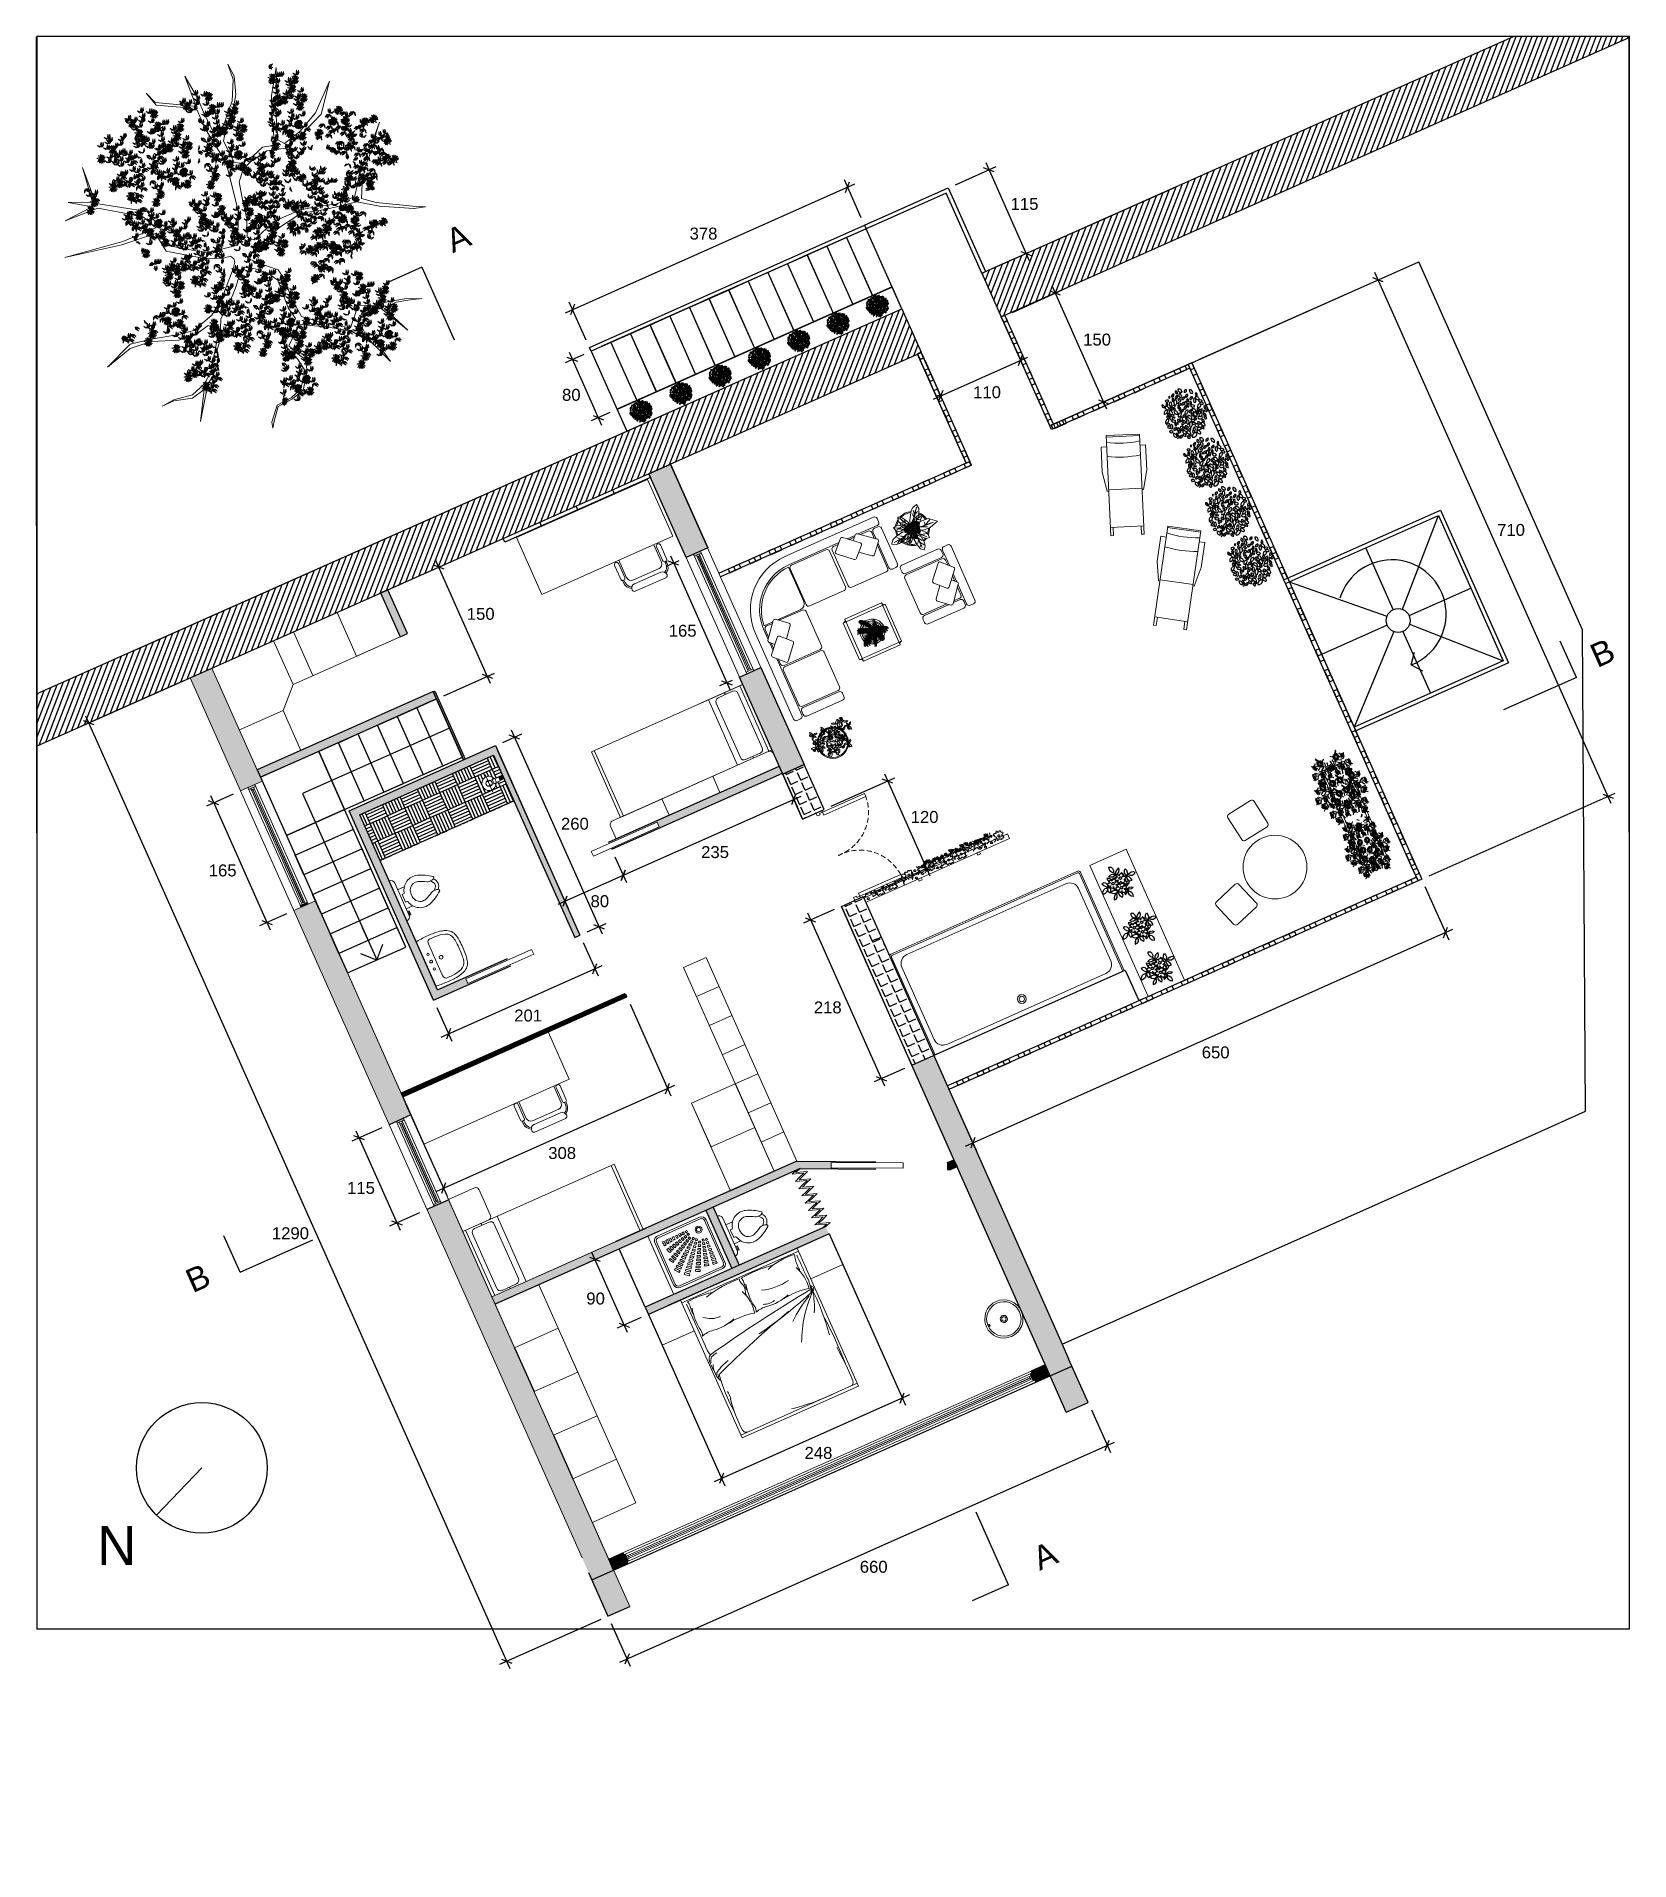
# Model space of a CAD drawing. Header units: inches. Extents: x -422522 to 22891, y -2973 to 414515.
# Drawn here: x 6657 to 8657, y 8743 to 11034 of the extents above; entities that cross this region are included whole.
import ezdxf

# ---------------------------------------------------------------- set-up
doc = ezdxf.new("R2010")
doc.units = ezdxf.units.IN
doc.header["$MEASUREMENT"] = 0
doc.linetypes.add('TRATTEGGIATA2', pattern=[9.525, 6.35, -3.175])
doc.layers.get('0').update_dxf_attribs({"lineweight": 25})
for name, color, linetype, lineweight in [('ARREDAMENTO', 8, 'Continuous', 18), ('ARREDI_attrezzature_furniture', 175, 'Continuous', 9), ('INFISSI', 4, 'Continuous', 18), ('PORTE_finestre_doors_windows', 4, 'Continuous', 15), ('QUOTE', 6, 'Continuous', 9)]:
    doc.layers.add(name, color=color, linetype=linetype, lineweight=lineweight)
doc.styles.add('ARCH', font='txt')
doc.styles.get("Standard").update_dxf_attribs({"font": 'Arial.ttf'})
doc.dimstyles.get("Standard").update_dxf_attribs({"dimtxt": 15, "dimasz": 10, "dimexe": 10, "dimexo": 10, "dimgap": 5, "dimtad": 2, "dimtih": 1, "dimtoh": 1, "dimdec": 0, "dimzin": 0, "dimdsep": 46, "dimtxsty": 'Standard', "dimblk": 'OBLIQUE', "dimblk1": 'OBLIQUE', "dimblk2": 'OBLIQUE', "dimcen": 0.09, "dimdle": 10, "dimadec": 0, "dimazin": 0, "dimtfac": 1, "dimtdec": 0, "dimtofl": 0, "dimtmove": 0, "dimatfit": 3, "dimldrblk": 'OBLIQUE', "dimfxl": 1, "dimtolj": 1, "dimtzin": 0, "dimarcsym": 0})
pattern_1 = [(24, (-7690.87, -2407.724), (-5.592629, 12.56125), [10, -3.75]), (114, (-7690.87, -2407.724), (-12.56125, -5.592629), [10, -3.75])]
pattern_2 = [(69, (3551.2776, -5106.066), (-5.8348777, 2.2397997), [])]

msp = doc.modelspace()

# ---------------------------------------------------------------- texts
for s, p in [('A', (7179.6, 10761.5)), ('B', (8616.6, 10240.5)), ('B', (6852.9, 9455.2)), ('A', (7916.5, 9106.6))]:
    msp.add_text(s, height=29.7, rotation=24).set_placement(p)
at = {"insert": (6733, 9162.9), "char_height": 49, "attachment_point": 1}
msp.add_mtext_dynamic_manual_height_columns('N', width=1.148, gutter_width=1, heights=[0], dxfattribs=at)
at = {"insert": (7308.7, 8742.8), "char_height": 0.2, "attachment_point": 1, "rotation": 114}
msp.add_mtext_dynamic_manual_height_columns('A', width=127.803, gutter_width=1, heights=[0], dxfattribs=at)
at = {"layer": 'ARREDI_attrezzature_furniture', "flags": 9}
msp.add_attdef('COPYRIGHT', (7158, 9603.2), 'Copyright progeSOFT - All rights reserved. This library is protected by international copyright laws.', height=0.000136, rotation=24, dxfattribs=at)

# ---------------------------------------------------------------- blocks, each defined once
blk = doc.blocks.new('vasca')
at = {"layer": 'ARREDAMENTO'}
for p, q in [((10999.5, 4312.5), (10999.5, 4425.4)), ((10999.5, 4312.5), (10999.5, 4425.4)), ((11001, 4312.5), (11001, 4424.4)), ((11001.5, 4427.4), (11207.6, 4427.4)), ((11001.5, 4427.4), (11207.6, 4427.4)), ((11002.5, 4425.9), (11207.6, 4425.9)), ((11006.5, 4327.5), (11006.5, 4410.4)), ((11016.5, 4420.4), (11198.9, 4420.4)), ((11207.6, 4427.4), (11215.6, 4427.4)), ((11207.6, 4427.4), (11215.6, 4427.4)), ((11207.6, 4425.9), (11214.6, 4425.9)), ((11208.9, 4327.5), (11208.9, 4410.4)), ((11216.1, 4424.4), (11216.1, 4312.5)), ((11217.6, 4425.4), (11217.6, 4312.5)), ((11217.6, 4425.4), (11217.6, 4312.5)), ((11198.9, 4317.5), (11016.5, 4317.5))]:
    blk.add_line(p, q, dxfattribs=at)
for radius in [4.62, 2.82]:
    blk.add_circle((11107.6, 4328.9), radius, dxfattribs=at)
for centre, radius, start, end in [((11001.5, 4425.4), 2, 90, 180), ((11001.5, 4425.4), 2, 90, 180), ((11002.5, 4424.4), 1.5, 90, 180), ((11016.5, 4410.4), 10, 90, 180), ((11198.9, 4410.4), 10, 0, 90), ((11214.6, 4424.4), 1.5, 0, 90), ((11215.6, 4425.4), 2, 0, 90), ((11215.6, 4425.4), 2, 0, 90), ((11016.5, 4327.5), 10, 180, 270), ((11198.9, 4327.5), 10, 270, 0)]:
    blk.add_arc(centre, radius, start, end, dxfattribs=at)
blk = doc.blocks.new('SOL')
for p, q in [((-1.6476, -0.6048), (-1.6476, 0.0048)), ((-0.6316, 0.1064), (-0.9872, 0.0302)), ((-0.9872, 0.0302), (-0.9872, 0.0048)), ((-0.9618, -0.6048), (-0.9618, 0.0048)), ((-0.1744, 0.1064), (-0.6316, 0.1064)), ((-0.1744, 0.0048), (-0.1744, 0.1064)), ((0.0034, -0.6048), (0.0034, 0.0048)), ((-0.9872, -0.6302), (-0.9872, -0.6048)), ((-0.6316, -0.7064), (-0.9872, -0.6302)), ((-0.1744, -0.6048), (-0.1744, -0.7064)), ((-0.1744, -0.7064), (-0.6316, -0.7064))]:
    blk.add_line(p, q)
blk.add_lwpolyline([(-1.6476, -0.046), (-1.8, -0.046), (-1.8, 0.0048), (0.0288, 0.0048), (0.0288, -0.6048), (-1.8, -0.6048), (-1.8, -0.554), (-1.6476, -0.554)])
for centre in [(1.4512, -0.3), (1.7052, -0.3)]:
    blk.add_arc(centre, 1.829, 170.40687, 189.59313)
blk = doc.blocks.new('15PTOI06')
for p, q in [((8, 8.5), (8, -8.5)), ((11.5, 5), (8, 5)), ((9, 2), (9.765178, 2)), ((9, -2), (9, 2)), ((23.431562, 2.5), (24.727861, 2.5)), ((24.931034, 1.327586), (24.062054, 2.5)), ((11.5, -5), (8, -5)), ((8.5, -8), (8, -8)), ((8, -8.5), (9, -8.5)), ((9, -6.5), (8.5, -6.5)), ((8.5, -6.5), (8.5, -8)), ((9.765178, -2), (9, -2)), ((9, -8.5), (9, -6.5)), ((23.431562, -2.5), (24.690476, -2.5)), ((24.931034, -1.327586), (24.062054, -2.5))]:
    blk.add_line(p, q)
for centre, radius, start, end in [((6, 8.5), 2, 0, 90), ((9.765178, 2.5), 0.5, 270, 346.116636), ((17.25, 0.65), 7.210062, 71.816347, 166.116636), ((19.118098, 0), 6.118098, 147.797266, 212.202734), ((17.25, 0.65), 4.210062, 71.816347, 142.891702), ((12, -13.75), 19.534695, 57.937508, 70.559965), ((12, -13.75), 22.534695, 51.265418, 70.559965), ((23.431562, 4.5), 2, 237.937508, 270), ((24.727861, 4.5), 2, 270, 314.939898), ((23.666667, 0), 1.833333, 313.602819, 46.397181), ((23.166667, 0), 3.833333, 313.602819, 46.397181), ((25.787408, 3.438228), 0.5, 314.939898, 51.265418), ((6, -8.5), 2, 270, 0), ((9.765178, -2.5), 0.5, 13.883364, 90), ((17.25, -0.65), 7.210062, 193.883364, 288.183653), ((17.25, -0.65), 4.210062, 217.108298, 288.183653), ((12, 13.75), 19.534695, 289.440035, 302.062492), ((12, 13.75), 22.534695, 289.440035, 308.665009), ((23.431562, -4.5), 2, 90, 122.062492), ((24.690476, -4.5), 2, 44.162471, 90), ((25.766527, -3.454957), 0.5, 308.665009, 44.162471)]:
    blk.add_arc(centre, radius, start, end)
at = {"style": 'ARCH'}
for tag, p, flags in [('ITEM', (0, -19.5), 3), ('ROOM_NUMBER', (0, -28.5), 1)]:
    blk.add_attdef(tag, p, '', height=6, dxfattribs=dict(at, flags=flags))
blk = doc.blocks.new('lettone')
at = {"layer": 'ARREDAMENTO'}
for p, q in [((15256.3, 12306), (15256.3, 12348.3)), ((15300.6, 12348.3), (15300.6, 12158.7)), ((15460.6, 12344.3), (15300.6, 12344.3)), ((15305.3, 12282.6), (15305.3, 12340.5)), ((15460.6, 12348.3), (15460.6, 12158.7)), ((15504.8, 12306), (15504.8, 12348.3)), ((15300.6, 12306), (15256.3, 12306)), ((15460.6, 12306), (15504.8, 12306)), ((15302.9, 12242.8), (15302.9, 12252)), ((15303.2, 12241.2), (15305.3, 12235.6)), ((15460.6, 12162.7), (15300.6, 12162.7)), ((15460.6, 12158.7), (15300.6, 12158.7))]:
    blk.add_line(p, q, dxfattribs=at)
for centre, radius, start, end in [((15319.1, 12242.9), 100.3, 77.5752, 96.8586), ((15301, 12338.1), 7.52, 344.8012, 35.6212), ((15379.5, 12315.4), 72.2, 165.74, 189.6289), ((15328.4, 12330.6), 20.8, 164.8012, 192.688), ((15367.4, 12206.4), 136.7, 85.318, 105.1075), ((15332.1, 12306.4), 48, 347.0138, 24.882), ((15364.2, 12330), 15.9, 337.1192, 24.2123), ((15453.4, 12315.4), 72.2, 165.74, 189.6289), ((15402.2, 12330.6), 20.8, 164.8012, 192.688), ((15406.9, 12305.1), 47.8, 348.7109, 26.6681), ((15500.8, 12328), 48.6, 162.8009, 187.5389), ((16757.2, 12338.5), 1300.4, 179.9104, 181.1885), ((15296.4, 12301.3), 12.1, 333.0351, 9.6289), ((15337, 12336.9), 27.7, 224.9902, 272.1705), ((15386.3, 12320.7), 8.08, 157.1192, 200.9839), ((15370.3, 12301.3), 12.1, 333.0351, 9.6289), ((15421.6, 12392.5), 77.9, 252.7298, 279.568), ((15408.8, 12307.3), 48.5, 344.1443, 4.9446), ((15365, 12283.4), 59.8, 180.7687, 192.911), ((15317.1, 12264.5), 32.8, 80.6074, 107.6402), ((15765.6, 11038.2), 1289.5, 105.592, 110.8132), ((15664.5, 10521.7), 1784.7, 96.728, 101.523), ((15332.2, 12355.7), 59.6, 260.6074, 289.6441), ((15358.4, 12216.7), 81.5, 75.4027, 99.6734), ((15271.5, 12830.2), 570, 280.272, 289.0031), ((15391, 12264.5), 32.8, 80.6074, 107.6402), ((15402.4, 12323.4), 24.2, 247.6175, 282.852), ((15406.2, 12357.5), 61.5, 260.7499, 289.3428), ((15562.2, 12172.7), 158.5, 131.5468, 155.6167), ((15542.8, 12112.4), 198.2, 117.9144, 128.9624), ((15433.4, 12214.7), 83.6, 75.8991, 99.8562), ((15330.2, 12323.4), 130.8, 333.6904, 345.8106), ((15175.2, 12279), 282.1, 350.4906, 2.5059), ((15454.2, 12295.7), 3.89, 265.5011, 337.3948), ((15455, 12296), 1.97, 281.8744, 50.6042), ((15455.4, 12294.8), 3.9, 296.0618, 73.6995), ((15335.5, 12257.9), 33.4, 167.1173, 193.0714), ((15309.3, 12263.9), 6.59, 101.6131, 167.1173), ((15313, 12251.4), 10.1, 142.2698, 183.3983), ((15313, 12259.7), 9.53, 129.4016, 175.3151), ((15316.3, 12247.1), 22.1, 93.536, 114.9661), ((14933.4, 12218.3), 524.4, 356.777, 4.3028), ((15307.6, 12242.8), 4.71, 180, 200.2459), ((15307.6, 12242.8), 4.71, 180, 200.2459), ((15308.2, 12243.6), 4.18, 120.7024, 180.9899), ((15309, 12239.1), 4.71, 109.3276, 200.2459), ((15529.8, 12212.3), 225.4, 172.1235, 184.8247), ((15337.5, 12196.7), 59.4, 103.1349, 121.9888), ((15276.7, 12215.4), 31.4, 348.6575, 7.5253), ((15115.4, 12181.9), 341.7, 357.5735, 5.4873), ((15448.6, 12180.9), 144, 168.6575, 185.361), ((15310, 12167.4), 4.71, 180, 270), ((15421.7, 12462.8), 300.3, 260.5168, 271.6934), ((15452.1, 12167.4), 4.71, 270, 360)]:
    blk.add_arc(centre, radius, start, end, dxfattribs=at)
blk = doc.blocks.new('_Oblique')
at = {"color": 0, "linetype": 'ByBlock', "lineweight": -2}
blk.add_line((-0.5, -0.5), (0.5, 0.5), dxfattribs=at)
blk = doc.blocks.new('*D97')
at = {"layer": 'Defpoints', "color": 0, "transparency": 16777216}
for p in [(6849.7, 10228.3), (7374.4, 9049.8), (7247.3, 8993.2)]:
    blk.add_point(p, dxfattribs=at)
at = {"layer": 'QUOTE', "color": 0, "lineweight": -2, "transparency": 16777216}
for p, q in [((6840.6, 10224.2), (6713.5, 10167.6)), ((6718.5, 10180.8), (7251.4, 8984.1)), ((7365.3, 9045.7), (7238.2, 8989.1))]:
    blk.add_line(p, q, dxfattribs=at)
at = {"layer": 'QUOTE', "color": 0, "lineweight": -2, "transparency": 16777216, "xscale": 10, "yscale": 10, "zscale": 10}
for p, rotation in [((6722.6, 10171.7), 113.9999999999798), ((7247.3, 8993.2), 293.9999999999798)]:
    blk.add_blockref('_Oblique', p, dxfattribs=dict(at, rotation=rotation))
at = {"layer": 'QUOTE', "color": 0, "transparency": 16777216, "insert": (6975.7, 9530.6), "char_height": 15, "attachment_point": 5}
blk.add_mtext('\\A1;1290', dxfattribs=at)
blk = doc.blocks.new('*D96')
at = {"layer": 'Defpoints', "color": 0, "transparency": 16777216}
for p in [(7977.3, 9318.2), (8001.3, 9264.4), (7374.4, 9049.8)]:
    blk.add_point(p, dxfattribs=at)
at = {"layer": 'QUOTE', "color": 0, "lineweight": -2, "transparency": 16777216}
for p, q in [((7981.4, 9309.1), (8005.3, 9255.3)), ((7389.2, 8991.9), (8010.4, 9268.5)), ((7378.5, 9040.6), (7402.4, 8986.9))]:
    blk.add_line(p, q, dxfattribs=at)
at = {"layer": 'QUOTE', "color": 0, "lineweight": -2, "transparency": 16777216, "xscale": 10, "yscale": 10, "zscale": 10}
for p, rotation in [((8001.3, 9264.4), 23.99999999997978), ((7398.3, 8996), 203.9999999999798)]:
    blk.add_blockref('_Oblique', p, dxfattribs=dict(at, rotation=rotation))
at = {"layer": 'QUOTE', "color": 0, "transparency": 16777216, "insert": (7708.1, 9111.7), "char_height": 15, "attachment_point": 5}
blk.add_mtext('\\A1;660', dxfattribs=at)
blk = doc.blocks.new('*D95')
at = {"layer": 'Defpoints', "color": 0, "transparency": 16777216}
for p in [(8396.2, 9975.4), (8426, 9908.5), (7802.7, 9711.2)]:
    blk.add_point(p, dxfattribs=at)
at = {"layer": 'QUOTE', "color": 0, "lineweight": -2, "transparency": 16777216}
for p, q in [((8400.3, 9966.3), (8430.1, 9899.4)), ((7823.4, 9640.2), (8435.2, 9912.6)), ((7806.8, 9702), (7836.6, 9635.1))]:
    blk.add_line(p, q, dxfattribs=at)
at = {"layer": 'QUOTE', "color": 0, "lineweight": -2, "transparency": 16777216, "xscale": 10, "yscale": 10, "zscale": 10}
for p, rotation in [((8426, 9908.5), 23.99999999997978), ((7832.5, 9644.2), 203.9999999999798)]:
    blk.add_blockref('_Oblique', p, dxfattribs=dict(at, rotation=rotation))
at = {"layer": 'QUOTE', "color": 0, "transparency": 16777216, "insert": (8137.5, 9757.8), "char_height": 15, "attachment_point": 5}
blk.add_mtext('\\A1;650', dxfattribs=at)
blk = doc.blocks.new('*D94')
at = {"layer": 'Defpoints', "color": 0, "transparency": 16777216}
for p in [(8341.3, 10728.2), (8108, 10624.3), (8396.2, 9975.4)]:
    blk.add_point(p, dxfattribs=at)
at = {"layer": 'QUOTE', "color": 0, "lineweight": -2, "transparency": 16777216}
for p, q in [((8117.2, 10628.4), (8350.5, 10732.2)), ((8634.2, 10070.4), (8337.3, 10737.3)), ((8405.4, 9979.5), (8639.3, 10083.6))]:
    blk.add_line(p, q, dxfattribs=at)
at = {"layer": 'QUOTE', "color": 0, "lineweight": -2, "transparency": 16777216, "xscale": 10, "yscale": 10, "zscale": 10}
for p, rotation in [((8341.3, 10728.2), 113.9999999999798), ((8630.1, 10079.6), 293.9999999999798)]:
    blk.add_blockref('_Oblique', p, dxfattribs=dict(at, rotation=rotation))
at = {"layer": 'QUOTE', "color": 0, "transparency": 16777216, "insert": (8508.4, 10414), "char_height": 15, "attachment_point": 5}
blk.add_mtext('\\A1;710', dxfattribs=at)
blk = doc.blocks.new('*D92')
at = {"layer": 'Defpoints', "color": 0, "transparency": 16777216}
for p in [(7936.2, 10711.5), (7873, 10683.3), (7933.8, 10546.9)]:
    blk.add_point(p, dxfattribs=at)
at = {"layer": 'QUOTE', "color": 0, "lineweight": -2, "transparency": 16777216}
for p, q in [((7882.2, 10687.4), (7945.3, 10715.5)), ((8001, 10565.9), (7932.1, 10720.6)), ((7943, 10551), (8006, 10579.1))]:
    blk.add_line(p, q, dxfattribs=at)
at = {"layer": 'QUOTE', "color": 0, "lineweight": -2, "transparency": 16777216, "xscale": 10, "yscale": 10, "zscale": 10}
for p, rotation in [((7936.2, 10711.5), 113.9999999999798), ((7996.9, 10575), 293.9999999999798)]:
    blk.add_blockref('_Oblique', p, dxfattribs=dict(at, rotation=rotation))
at = {"layer": 'QUOTE', "color": 0, "transparency": 16777216, "insert": (7988.6, 10653.1), "char_height": 15, "attachment_point": 5}
blk.add_mtext('\\A1;150', dxfattribs=at)
blk = doc.blocks.new('*D93')
at = {"layer": 'Defpoints', "color": 0, "transparency": 16777216}
for p in [(7868.7, 10680.9), (7768.1, 10636.6), (7892.5, 10627.3)]:
    blk.add_point(p, dxfattribs=at)
at = {"layer": 'QUOTE', "color": 0, "lineweight": -2, "transparency": 16777216}
for p, q in [((7872.7, 10671.8), (7896.6, 10618.1)), ((7783, 10578.5), (7901.7, 10631.3)), ((7772.2, 10627.5), (7796.2, 10573.5))]:
    blk.add_line(p, q, dxfattribs=at)
at = {"layer": 'QUOTE', "color": 0, "lineweight": -2, "transparency": 16777216, "xscale": 10, "yscale": 10, "zscale": 10}
for p, rotation in [((7892.5, 10627.3), 23.99999999997978), ((7792.2, 10582.6), 203.9999999999798)]:
    blk.add_blockref('_Oblique', p, dxfattribs=dict(at, rotation=rotation))
at = {"layer": 'QUOTE', "color": 0, "transparency": 16777216, "insert": (7850.4, 10587), "char_height": 15, "attachment_point": 5}
blk.add_mtext('\\A1;110', dxfattribs=at)
blk = doc.blocks.new('*D98')
at = {"layer": 'Defpoints', "color": 0, "transparency": 16777216}
for p in [(7675.3, 10844.6), (7696.5, 10797), (7351.2, 10643.2)]:
    blk.add_point(p, dxfattribs=at)
at = {"layer": 'QUOTE', "color": 0, "lineweight": -2, "transparency": 16777216}
for p, q in [((7320.9, 10686.8), (7684.5, 10848.7)), ((7692.4, 10806.1), (7671.3, 10853.7)), ((7347.1, 10652.3), (7325.9, 10700))]:
    blk.add_line(p, q, dxfattribs=at)
at = {"layer": 'QUOTE', "color": 0, "lineweight": -2, "transparency": 16777216, "xscale": 10, "yscale": 10, "zscale": 10}
for p, rotation in [((7675.3, 10844.6), 23.99999999997978), ((7330, 10690.9), 203.9999999999798)]:
    blk.add_blockref('_Oblique', p, dxfattribs=dict(at, rotation=rotation))
at = {"layer": 'QUOTE', "color": 0, "transparency": 16777216, "insert": (7494.4, 10786.2), "char_height": 15, "attachment_point": 5}
blk.add_mtext('\\A1;378', dxfattribs=at)
blk = doc.blocks.new('*D99')
at = {"layer": 'Defpoints', "color": 0, "transparency": 16777216}
for p in [(7353.3, 10638.6), (7385.9, 10565.5), (7362.4, 10555.1)]:
    blk.add_point(p, dxfattribs=at)
at = {"layer": 'QUOTE', "color": 0, "lineweight": -2, "transparency": 16777216}
for p, q in [((7344.2, 10634.5), (7320.8, 10624.1)), ((7325.8, 10637.3), (7366.5, 10545.9)), ((7376.7, 10561.4), (7353.3, 10551))]:
    blk.add_line(p, q, dxfattribs=at)
at = {"layer": 'QUOTE', "color": 0, "lineweight": -2, "transparency": 16777216, "xscale": 10, "yscale": 10, "zscale": 10}
for p, rotation in [((7329.9, 10628.1), 113.9999999999798), ((7362.4, 10555.1), 293.9999999999798)]:
    blk.add_blockref('_Oblique', p, dxfattribs=dict(at, rotation=rotation))
at = {"layer": 'QUOTE', "color": 0, "transparency": 16777216, "insert": (7328.4, 10583.7), "char_height": 15, "attachment_point": 5}
blk.add_mtext('\\A1;80', dxfattribs=at)
blk = doc.blocks.new('*D100')
at = {"layer": 'Defpoints', "color": 0, "transparency": 16777216}
for p in [(7801.6, 10843.6), (7899.4, 10761.5), (7848.3, 10738.8)]:
    blk.add_point(p, dxfattribs=at)
at = {"layer": 'QUOTE', "color": 0, "lineweight": -2, "transparency": 16777216}
for p, q in [((7810.8, 10847.7), (7861.9, 10870.5)), ((7848.7, 10875.5), (7903.5, 10752.4)), ((7857.5, 10742.8), (7908.6, 10765.6))]:
    blk.add_line(p, q, dxfattribs=at)
at = {"layer": 'QUOTE', "color": 0, "lineweight": -2, "transparency": 16777216, "xscale": 10, "yscale": 10, "zscale": 10}
for p, rotation in [((7852.7, 10866.4), 113.9999999999798), ((7899.4, 10761.5), 293.9999999999798)]:
    blk.add_blockref('_Oblique', p, dxfattribs=dict(at, rotation=rotation))
at = {"layer": 'QUOTE', "color": 0, "transparency": 16777216, "insert": (7897.5, 10823.5), "char_height": 15, "attachment_point": 5}
blk.add_mtext('\\A1;115', dxfattribs=at)
blk = doc.blocks.new('*D101')
at = {"layer": 'Defpoints', "color": 0, "transparency": 16777216}
for p in [(7339.3, 9905.2), (7358.1, 9863.1), (7155.4, 9823.4)]:
    blk.add_point(p, dxfattribs=at)
at = {"layer": 'QUOTE', "color": 0, "lineweight": -2, "transparency": 16777216}
for p, q in [((7343.4, 9896.1), (7362.1, 9854)), ((7165, 9777.2), (7367.2, 9867.2)), ((7159.5, 9814.2), (7178.2, 9772.1))]:
    blk.add_line(p, q, dxfattribs=at)
at = {"layer": 'QUOTE', "color": 0, "lineweight": -2, "transparency": 16777216, "xscale": 10, "yscale": 10, "zscale": 10}
for p, rotation in [((7358.1, 9863.1), 23.99999999997978), ((7174.2, 9781.2), 203.9999999999798)]:
    blk.add_blockref('_Oblique', p, dxfattribs=dict(at, rotation=rotation))
at = {"layer": 'QUOTE', "color": 0, "transparency": 16777216, "insert": (7274.2, 9804.1), "char_height": 15, "attachment_point": 5}
blk.add_mtext('\\A1;201', dxfattribs=at)
blk = doc.blocks.new('*D102')
at = {"layer": 'Defpoints', "color": 0, "transparency": 16777216}
for p in [(7233.4, 10143.2), (7339.3, 9905.2), (7363, 9915.8)]:
    blk.add_point(p, dxfattribs=at)
at = {"layer": 'QUOTE', "color": 0, "lineweight": -2, "transparency": 16777216}
for p, q in [((7242.5, 10147.3), (7266.2, 10157.8)), ((7253, 10162.9), (7367.1, 9906.7)), ((7348.5, 9909.3), (7372.1, 9919.9))]:
    blk.add_line(p, q, dxfattribs=at)
at = {"layer": 'QUOTE', "color": 0, "lineweight": -2, "transparency": 16777216, "xscale": 10, "yscale": 10, "zscale": 10}
for p, rotation in [((7257.1, 10153.8), 113.9999999999798), ((7363, 9915.8), 293.9999999999798)]:
    blk.add_blockref('_Oblique', p, dxfattribs=dict(at, rotation=rotation))
at = {"layer": 'QUOTE', "color": 0, "transparency": 16777216, "insert": (7332.9, 10045), "char_height": 15, "attachment_point": 5}
blk.add_mtext('\\A1;260', dxfattribs=at)
blk = doc.blocks.new('*D103')
at = {"layer": 'Defpoints', "color": 0, "transparency": 16777216}
for p in [(7667.6, 9941.3), (7755.9, 9741.9), (7717.6, 9724.9)]:
    blk.add_point(p, dxfattribs=at)
at = {"layer": 'QUOTE', "color": 0, "lineweight": -2, "transparency": 16777216}
for p, q in [((7658.5, 9937.3), (7619.8, 9920.1)), ((7624.9, 9933.3), (7721.7, 9715.8)), ((7746.7, 9737.8), (7708.5, 9720.8))]:
    blk.add_line(p, q, dxfattribs=at)
at = {"layer": 'QUOTE', "color": 0, "lineweight": -2, "transparency": 16777216, "xscale": 10, "yscale": 10, "zscale": 10}
for p, rotation in [((7628.9, 9924.1), 113.9999999999798), ((7717.6, 9724.9), 293.9999999999798)]:
    blk.add_blockref('_Oblique', p, dxfattribs=dict(at, rotation=rotation))
at = {"layer": 'QUOTE', "color": 0, "transparency": 16777216, "insert": (7650.4, 9814.3), "char_height": 15, "attachment_point": 5}
blk.add_mtext('\\A1;218', dxfattribs=at)
blk = doc.blocks.new('*D104')
at = {"layer": 'Defpoints', "color": 0, "transparency": 16777216}
for p in [(7398.2, 9827.5), (7116.8, 9702.2), (7449.3, 9712.6)]:
    blk.add_point(p, dxfattribs=at)
at = {"layer": 'QUOTE', "color": 0, "lineweight": -2, "transparency": 16777216}
for p, q in [((7402.3, 9818.3), (7453.4, 9703.4)), ((7158.8, 9583.2), (7458.5, 9716.6)), ((7120.8, 9693), (7172, 9578.1))]:
    blk.add_line(p, q, dxfattribs=at)
at = {"layer": 'QUOTE', "color": 0, "lineweight": -2, "transparency": 16777216, "xscale": 10, "yscale": 10, "zscale": 10}
for p, rotation in [((7449.3, 9712.6), 23.99999999997978), ((7167.9, 9587.3), 203.9999999999798)]:
    blk.add_blockref('_Oblique', p, dxfattribs=dict(at, rotation=rotation))
at = {"layer": 'QUOTE', "color": 0, "transparency": 16777216, "insert": (7316.9, 9631.4), "char_height": 15, "attachment_point": 5}
blk.add_mtext('\\A1;308', dxfattribs=at)
blk = doc.blocks.new('*D105')
at = {"layer": 'Defpoints', "color": 0, "transparency": 16777216}
for p in [(7648.1, 9539), (7421.1, 9438), (7517, 9222.8)]:
    blk.add_point(p, dxfattribs=at)
at = {"layer": 'QUOTE', "color": 0, "lineweight": -2, "transparency": 16777216}
for p, q in [((7652.2, 9529.9), (7748, 9314.7)), ((7425.2, 9428.8), (7521, 9213.6)), ((7753.1, 9327.9), (7507.8, 9218.7))]:
    blk.add_line(p, q, dxfattribs=at)
at = {"layer": 'QUOTE', "color": 0, "lineweight": -2, "transparency": 16777216, "xscale": 10, "yscale": 10, "zscale": 10}
for p, rotation in [((7744, 9323.8), 23.99999999997977), ((7517, 9222.8), 203.9999999999798)]:
    blk.add_blockref('_Oblique', p, dxfattribs=dict(at, rotation=rotation))
at = {"layer": 'QUOTE', "color": 0, "transparency": 16777216, "insert": (7638.7, 9254.7), "char_height": 15, "attachment_point": 5}
blk.add_mtext('\\A1;248', dxfattribs=at)
blk = doc.blocks.new('*D106')
at = {"layer": 'Defpoints', "color": 0, "transparency": 16777216}
for p in [(7388.6, 9511.1), (7358.3, 9497.6), (7425.2, 9428.8)]:
    blk.add_point(p, dxfattribs=at)
at = {"layer": 'QUOTE', "color": 0, "lineweight": -2, "transparency": 16777216}
for p, q in [((7379.5, 9507), (7349.2, 9493.5)), ((7399, 9406.2), (7354.2, 9506.7)), ((7416.1, 9424.8), (7385.8, 9411.3))]:
    blk.add_line(p, q, dxfattribs=at)
at = {"layer": 'QUOTE', "color": 0, "lineweight": -2, "transparency": 16777216, "xscale": 10, "yscale": 10, "zscale": 10}
for p, rotation in [((7358.3, 9497.6), 113.9999999999798), ((7394.9, 9415.4), 293.9999999999798)]:
    blk.add_blockref('_Oblique', p, dxfattribs=dict(at, rotation=rotation))
at = {"layer": 'QUOTE', "color": 0, "transparency": 16777216, "insert": (7358.9, 9448.6), "char_height": 15, "attachment_point": 5}
blk.add_mtext('\\A1;90', dxfattribs=at)
blk = doc.blocks.new('*D107')
at = {"layer": 'Defpoints', "color": 0, "transparency": 16777216}
for p in [(7593.3, 10108.2), (7607.8, 10075.7), (7379, 10012.8)]:
    blk.add_point(p, dxfattribs=at)
at = {"layer": 'QUOTE', "color": 0, "lineweight": -2, "transparency": 16777216}
for p, q in [((7597.4, 10099.1), (7611.9, 10066.6)), ((7384.4, 9976.2), (7616.9, 10079.8)), ((7383.1, 10003.6), (7397.6, 9971.1))]:
    blk.add_line(p, q, dxfattribs=at)
at = {"layer": 'QUOTE', "color": 0, "lineweight": -2, "transparency": 16777216, "xscale": 10, "yscale": 10, "zscale": 10}
for p, rotation in [((7607.8, 10075.7), 23.99999999997978), ((7393.5, 9980.3), 203.9999999999798)]:
    blk.add_blockref('_Oblique', p, dxfattribs=dict(at, rotation=rotation))
at = {"layer": 'QUOTE', "color": 0, "transparency": 16777216, "insert": (7508.9, 10009.4), "char_height": 15, "attachment_point": 5}
blk.add_mtext('\\A1;235', dxfattribs=at)
blk = doc.blocks.new('*D108')
at = {"layer": 'Defpoints', "color": 0, "transparency": 16777216}
for p in [(7379, 10012.8), (7305.9, 9980.2), (7320.4, 9947.7)]:
    blk.add_point(p, dxfattribs=at)
at = {"layer": 'QUOTE', "color": 0, "lineweight": -2, "transparency": 16777216}
for p, q in [((7383.1, 10003.6), (7397.6, 9971.1)), ((7310, 9971.1), (7324.5, 9938.6)), ((7402.6, 9984.3), (7311.3, 9943.7))]:
    blk.add_line(p, q, dxfattribs=at)
at = {"layer": 'QUOTE', "color": 0, "lineweight": -2, "transparency": 16777216, "xscale": 10, "yscale": 10, "zscale": 10}
for p, rotation in [((7393.5, 9980.3), 23.99999999997977), ((7320.4, 9947.7), 203.9999999999798)]:
    blk.add_blockref('_Oblique', p, dxfattribs=dict(at, rotation=rotation))
at = {"layer": 'QUOTE', "color": 0, "transparency": 16777216, "insert": (7364.2, 9947.7), "char_height": 15, "attachment_point": 5}
blk.add_mtext('\\A1;80', dxfattribs=at)
blk = doc.blocks.new('*D109')
at = {"layer": 'Defpoints', "color": 0, "transparency": 16777216}
for p in [(7162, 10367.3), (7098.2, 10338.9), (7159.2, 10201.9)]:
    blk.add_point(p, dxfattribs=at)
at = {"layer": 'QUOTE', "color": 0, "lineweight": -2, "transparency": 16777216}
for p, q in [((7107.3, 10343), (7171.1, 10371.4)), ((7227.1, 10221.1), (7157.9, 10376.4)), ((7168.3, 10205.9), (7232.1, 10234.3))]:
    blk.add_line(p, q, dxfattribs=at)
at = {"layer": 'QUOTE', "color": 0, "lineweight": -2, "transparency": 16777216, "xscale": 10, "yscale": 10, "zscale": 10}
for p, rotation in [((7162, 10367.3), 113.9999999999798), ((7223, 10230.3), 293.9999999999798)]:
    blk.add_blockref('_Oblique', p, dxfattribs=dict(at, rotation=rotation))
at = {"layer": 'QUOTE', "color": 0, "transparency": 16777216, "insert": (7214.6, 10308.6), "char_height": 15, "attachment_point": 5}
blk.add_mtext('\\A1;150', dxfattribs=at)
blk = doc.blocks.new('*D110')
at = {"layer": 'Defpoints', "color": 0, "transparency": 16777216}
for p in [(6912.9, 10086.3), (6946.2, 9921.1), (6979.8, 9936)]:
    blk.add_point(p, dxfattribs=at)
at = {"layer": 'QUOTE', "color": 0, "lineweight": -2, "transparency": 16777216}
for p, q in [((6903.8, 10082.2), (6870.2, 10067.2)), ((6875.2, 10080.4), (6950.2, 9911.9)), ((6970.7, 9932), (6937, 9917))]:
    blk.add_line(p, q, dxfattribs=at)
at = {"layer": 'QUOTE', "color": 0, "lineweight": -2, "transparency": 16777216, "xscale": 10, "yscale": 10, "zscale": 10}
for p, rotation in [((6879.3, 10071.3), 113.9999999999798), ((6946.2, 9921.1), 293.9999999999798)]:
    blk.add_blockref('_Oblique', p, dxfattribs=dict(at, rotation=rotation))
at = {"layer": 'QUOTE', "color": 0, "transparency": 16777216, "insert": (6890.6, 9986.3), "char_height": 15, "attachment_point": 5}
blk.add_mtext('\\A1;165', dxfattribs=at)
blk = doc.blocks.new('*D111')
at = {"layer": 'Defpoints', "color": 0, "transparency": 16777216}
for p in [(7099.5, 9667.1), (7147, 9560.6), (7109.4, 9543.8)]:
    blk.add_point(p, dxfattribs=at)
at = {"layer": 'QUOTE', "color": 0, "lineweight": -2, "transparency": 16777216}
for p, q in [((7090.4, 9663.1), (7052.8, 9646.3)), ((7057.9, 9659.5), (7113.5, 9534.7)), ((7137.8, 9556.5), (7100.3, 9539.8))]:
    blk.add_line(p, q, dxfattribs=at)
at = {"layer": 'QUOTE', "color": 0, "lineweight": -2, "transparency": 16777216, "xscale": 10, "yscale": 10, "zscale": 10}
for p, rotation in [((7062, 9650.4), 113.9999999999798), ((7109.4, 9543.8), 293.9999999999798)]:
    blk.add_blockref('_Oblique', p, dxfattribs=dict(at, rotation=rotation))
at = {"layer": 'QUOTE', "color": 0, "transparency": 16777216, "insert": (7064.3, 9587.6), "char_height": 15, "attachment_point": 5}
blk.add_mtext('\\A1;115', dxfattribs=at)
blk = doc.blocks.new('*D112')
at = {"layer": 'Defpoints', "color": 0, "transparency": 16777216}
for p in [(7472.6, 10379.4), (7523.7, 10222.1), (7539.5, 10229.2)]:
    blk.add_point(p, dxfattribs=at)
at = {"layer": 'QUOTE', "color": 0, "lineweight": -2, "transparency": 16777216}
for p, q in [((7452.8, 10381.5), (7527.8, 10213)), ((7463.5, 10375.3), (7447.7, 10368.3)), ((7530.3, 10225.1), (7514.6, 10218.1))]:
    blk.add_line(p, q, dxfattribs=at)
at = {"layer": 'QUOTE', "color": 0, "lineweight": -2, "transparency": 16777216, "xscale": 10, "yscale": 10, "zscale": 10}
for p, rotation in [((7456.8, 10372.4), 113.9999999999798), ((7523.7, 10222.1), 293.9999999999798)]:
    blk.add_blockref('_Oblique', p, dxfattribs=dict(at, rotation=rotation))
at = {"layer": 'QUOTE', "color": 0, "transparency": 16777216, "insert": (7468.2, 10287.4), "char_height": 15, "attachment_point": 5}
blk.add_mtext('\\A1;165', dxfattribs=at)
blk = doc.blocks.new('*D113')
at = {"layer": 'Defpoints', "color": 0, "transparency": 16777216}
for p in [(7645.7, 10063), (7774.4, 9988.9), (7695, 9953.6)]:
    blk.add_point(p, dxfattribs=at)
at = {"layer": 'QUOTE', "color": 0, "lineweight": -2, "transparency": 16777216}
for p, q in [((7721.5, 10107.6), (7778.4, 9979.7)), ((7654.9, 10067), (7734.7, 10102.6)), ((7704.2, 9957.6), (7783.5, 9992.9))]:
    blk.add_line(p, q, dxfattribs=at)
at = {"layer": 'QUOTE', "color": 0, "lineweight": -2, "transparency": 16777216, "xscale": 10, "yscale": 10, "zscale": 10}
for p, rotation in [((7725.5, 10098.5), 113.9999999999798), ((7774.4, 9988.9), 293.9999999999798)]:
    blk.add_blockref('_Oblique', p, dxfattribs=dict(at, rotation=rotation))
at = {"layer": 'QUOTE', "color": 0, "transparency": 16777216, "insert": (7772, 10053.5), "char_height": 15, "attachment_point": 5}
blk.add_mtext('\\A1;120', dxfattribs=at)

# ---------------------------------------------------------------- dimensions: what is measured, and where the dimension line sits
at = {"layer": 'QUOTE'}
for base, p1, p2, angle, picture, middle in [((7899.4, 10761.5), (7801.6, 10843.6), (7848.3, 10738.8), 114, '*D100', (7897.5, 10823.5)), ((7675.3, 10844.6), (7351.2, 10643.2), (7696.5, 10797), 24, '*D98', (7494.4, 10786.2)), ((8341.3, 10728.2), (8396.2, 9975.4), (8108, 10624.3), 114, '*D94', (8508.4, 10414)), ((7892.5, 10627.3), (7768.1, 10636.6), (7868.7, 10680.9), 24, '*D93', (7850.4, 10587)), ((7362.4, 10555.1), (7353.3, 10638.6), (7385.9, 10565.5), 114, '*D99', (7328.4, 10583.7)), ((7162, 10367.3), (7159.2, 10201.9), (7098.2, 10338.9), 114, '*D109', (7214.6, 10308.6)), ((7363, 9915.8), (7233.4, 10143.2), (7339.3, 9905.2), 114, '*D102', (7332.9, 10045)), ((7607.8, 10075.7), (7379, 10012.8), (7593.3, 10108.2), 24, '*D107', (7508.9, 10009.4)), ((7774.4, 9988.9), (7645.7, 10063), (7695, 9953.6), 114, '*D113', (7772, 10053.5)), ((7320.4, 9947.7), (7379, 10012.8), (7305.9, 9980.2), 24, '*D108', (7364.2, 9947.7)), ((8426, 9908.5), (7802.7, 9711.2), (8396.2, 9975.4), 24, '*D95', (8137.5, 9757.8)), ((7717.6, 9724.9), (7667.6, 9941.3), (7755.9, 9741.9), 114, '*D103', (7650.4, 9814.3)), ((7358.1, 9863.1), (7155.4, 9823.4), (7339.3, 9905.2), 24, '*D101', (7274.2, 9804.1)), ((7449.3, 9712.6), (7116.8, 9702.2), (7398.2, 9827.5), 24, '*D104', (7316.9, 9631.4)), ((7517, 9222.8), (7648.1, 9539), (7421.1, 9438), 24, '*D105', (7638.7, 9254.7)), ((7358.3, 9497.6), (7425.2, 9428.8), (7388.6, 9511.1), 114, '*D106', (7358.9, 9448.6)), ((8001.3, 9264.4), (7374.4, 9049.8), (7977.3, 9318.2), 24, '*D96', (7708.1, 9111.7))]:
    dim = msp.add_linear_dim(base=base, p1=p1, p2=p2, angle=angle, dimstyle='Standard', dxfattribs=at)
    dim.commit()
    dim.dimension.update_dxf_attribs({"geometry": picture, "text_midpoint": middle})
for base, p1, p2, text, picture, middle in [((7936.2, 10711.5), (7933.8, 10546.9), (7873, 10683.3), '150', '*D92', (7988.6, 10653.1)), ((7523.7, 10222.1), (7472.6, 10379.4), (7539.5, 10229.2), '165', '*D112', (7468.2, 10287.4)), ((6946.2, 9921.1), (6912.9, 10086.3), (6979.8, 9936), '165', '*D110', (6890.6, 9986.3)), ((7109.4, 9543.8), (7099.5, 9667.1), (7147, 9560.6), '115', '*D111', (7064.3, 9587.6))]:
    dim = msp.add_linear_dim(base=base, p1=p1, p2=p2, angle=114, text=text, dimstyle='Standard', dxfattribs=at)
    dim.commit()
    dim.dimension.update_dxf_attribs({"geometry": picture, "text_midpoint": middle})
dim = msp.add_linear_dim(base=(7247.3, 8993.2), p1=(6849.7, 10228.3), p2=(7374.4, 9049.8), angle=114, dimstyle='Standard', dxfattribs=at)
dim.commit()
dim.dimension.update_dxf_attribs({"geometry": '*D97', "text_midpoint": (7002.7, 9542.6), "dimtype": 160})

# ---------------------------------------------------------------- hatches: boundary and pattern name
h = msp.add_hatch()
h.set_pattern_fill('ANSI31', color=0, scale=50, angle=24)
h.set_pattern_definition(pattern_2)
h.paths.add_polyline_path([(8511.6, 11033.9), (7843.9, 10736.6), (7868.1, 10681.9), (7872.8, 10683.9), (7872.8, 10683.8), (8656.8, 11032.8), (8656.8, 11033.9)])
h = msp.add_hatch()
h.set_pattern_fill('ANSI31', color=0, scale=50, angle=24)
h.set_pattern_definition(pattern_2)
h.paths.add_polyline_path([(7743.4, 10691.8), (6657.2, 10208.2), (6657.2, 10142.5), (6849.7, 10228.3), (7089, 10334.8), (7089, 10334.9), (7098.1, 10338.9), (7452.6, 10496.7), (7453.1, 10496.9), (7763.2, 10635), (7763.2, 10635), (7763.2, 10635.1), (7767.7, 10637.2)])
h = msp.add_hatch(color=256)
h.dxf.hatch_style = 1
h.paths.add_polyline_path([(7452.5, 10496.6), (7425.7, 10484.7), (7472.6, 10379.4), (7490.7, 10387.4), (7490.7, 10387.4), (7481.9, 10383.5), (7482.9, 10381.2), (7485.4, 10382.4), (7485.4, 10382.4), (7487.3, 10383.2), (7491.7, 10385.1), (7490.7, 10387.4), (7481.9, 10383.5), (7481.9, 10383.5), (7490.7, 10387.4), (7499.5, 10391.3)])
h = msp.add_hatch(color=0)
h.dxf.hatch_style = 1
h.paths.add_polyline_path([(7155.1, 10211), (6934, 10112.6), (6938.1, 10103.4), (7120.8, 10184.8), (7159.2, 10201.9)])
h.paths.add_polyline_path([(7098.2, 10338.9), (7089, 10334.8), (7113.4, 10280), (7122.6, 10284.1)])
h = msp.add_hatch(color=0)
h.dxf.hatch_style = 1
h.paths.add_polyline_path([(7566.4, 10241.1), (7539.5, 10229.2), (7593.8, 10107.2), (7620.8, 10119.3)])
h.paths.add_polyline_path([(7783.6, 9754.2), (7783.3, 9754.1), (7755.9, 9741.9), (7808.7, 9623.1), (7808.7, 9623.1), (7812.8, 9614), (7929.6, 9351.7), (7957, 9363.9), (7952.9, 9373), (7944.8, 9391.3)])
h = msp.add_hatch(color=256)
h.dxf.hatch_style = 1
h.paths.add_polyline_path([(6877.1, 10240.5), (6849.7, 10228.3), (6912.9, 10086.3), (6931, 10094.3), (6931, 10094.3), (6922.2, 10090.4), (6923.3, 10088.1), (6925.8, 10089.2), (6925.8, 10089.2), (6927.6, 10090.1), (6932, 10092), (6931, 10094.3), (6922.2, 10090.4), (6922.2, 10090.4), (6931, 10094.3), (6940.3, 10098.5)])
h.paths.add_polyline_path([(7158, 9603.2), (7158, 9603.2), (7158, 9603.2), (7158, 9603.2)], flags=9)
h = msp.add_hatch(color=0)
h.dxf.hatch_style = 1
h.paths.add_polyline_path([(7195.8, 9850.4), (7249.1, 9874.1), (7248.4, 9875.7), (7160.5, 9836.6), (7062.7, 10056.3), (7230.8, 10131.1), (7332.7, 9902.3), (7339.3, 9905.2), (7233.4, 10143.2), (7049.5, 10061.3), (7155.4, 9823.4), (7252.5, 9866.6), (7251.8, 9868.2), (7198.5, 9844.4)])
h = msp.add_hatch()
h.set_pattern_fill('AR-PARQ1', color=0, scale=2, angle=24)
h.set_pattern_definition([(114, (4887.172, -4511.288), (-31.68677, 12.16341), [24, -24]), (114, (4890.826, -4509.66), (-31.68677, 12.16341), [24, -24]), (114, (4894.48, -4508.034), (-31.68677, 12.16341), [24, -24]), (114, (4898.134, -4506.407), (-31.68677, 12.16341), [24, -24]), (114, (4901.788, -4504.78), (-31.68677, 12.16341), [24, -24]), (114, (4905.443, -4503.153), (-31.68677, 12.16341), [24, -24]), (114, (4909.097, -4501.526), (-31.68677, 12.16341), [24, -24]), (24, (4877.41, -4489.363), (31.68677, -12.16341), [24, -24]), (24, (4875.783, -4485.709), (31.68677, -12.16341), [24, -24]), (24, (4874.156, -4482.054), (31.68677, -12.16341), [24, -24]), (24, (4872.53, -4478.4), (31.68677, -12.16341), [24, -24]), (24, (4870.902, -4474.746), (31.68677, -12.16341), [24, -24]), (24, (4869.275, -4471.092), (31.68677, -12.16341), [24, -24]), (24, (4867.648, -4467.438), (31.68677, -12.16341), [24, -24])])
h.paths.add_polyline_path([(7231.3, 10102.4, -0.15223), (7232.2, 10101.9), (7237, 10104), (7237.3, 10103.4, -1.121), (7238, 10103.4, -0.770179), (7238.7, 10103.8, -1.298399), (7239.5, 10104.1, -1.2984), (7240.2, 10104.4, -0.770179), (7240.9, 10104.7, -0.770179), (7241.6, 10105, -1), (7242.2, 10105.3), (7230.8, 10131.1), (7062.7, 10056.3), (7088.2, 9998.9), (7256.3, 10073.8), (7243.6, 10102.1, -1.267946), (7242.9, 10101.8, -1.265994), (7242.2, 10101.5, -1.265994), (7241.4, 10101.2, -1.265994), (7240.7, 10100.9, -0.789894), (7240, 10100.5, -0.789893), (7239.2, 10100.2, -0.56391), (7238.9, 10099.8), (7239.2, 10099.1), (7234.4, 10097, -0.15223), (7234.1, 10096, -4.976489)])
h = msp.add_hatch(color=0)
h.dxf.hatch_style = 1
h.paths.add_polyline_path([(7611.5, 9621.3), (7615.6, 9612.1), (7710.8, 9611.3), (7710.8, 9612.6), (7654.7, 9612.9), (7654.7, 9619.4), (7710.9, 9619.1), (7710.9, 9620.4)])
h.paths.add_polyline_path([(7589.7, 10116.4), (7589.3, 10117.3), (7384.6, 10026.2), (7375, 10021.9), (7375.7, 10020.2), (7436.1, 10047.1), (7438.8, 10041.2), (7378.4, 10014.3), (7379, 10012.8), (7593.3, 10108.2)])
h = msp.add_hatch()
h.set_pattern_fill('ANGLE', color=0, scale=50, angle=24)
h.set_pattern_definition([(24, (-7764.726, -2241.842), (-5.592629, 12.56125), [10, -3.75]), (114, (-7764.726, -2241.842), (-12.56125, -5.592629), [10, -3.75])])
h.paths.add_polyline_path([(7618.6, 10050.9), (7645.7, 10063), (7645.8, 10063), (7620.8, 10119.3), (7594, 10107.3)])
h = msp.add_hatch(color=256)
h.dxf.hatch_style = 1
h.paths.add_polyline_path([(7007.2, 9948.2), (6979.8, 9936), (7099.5, 9667.1), (7117.6, 9675.2), (7117.6, 9675.2), (7108.8, 9671.3), (7109.8, 9669), (7112.4, 9670.2), (7112.4, 9670.2), (7116, 9671.8), (7118.6, 9672.9), (7117.6, 9675.2), (7108.8, 9671.3), (7108.8, 9671.3), (7117.6, 9675.2), (7126.9, 9679.3), (7114.7, 9706.7)])
h = msp.add_hatch(color=0)
h.dxf.hatch_style = 1
h.paths.add_polyline_path([(6996.9, 9946.4), (6988.1, 9942.5), (6989.1, 9940.2), (6996.7, 9943.6), (6997.9, 9944.1)])
h = msp.add_hatch()
h.set_pattern_fill('ANGLE', color=0, scale=50, angle=24)
h.set_pattern_definition(pattern_1)
h.paths.add_polyline_path([(7755.9, 9741.9), (7783.3, 9754.1), (7783.3, 9754.1), (7695, 9953.6), (7667.6, 9941.3)])
h = msp.add_hatch()
h.set_pattern_fill('ANGLE', color=0, scale=50, angle=24)
h.set_pattern_definition(pattern_1)
h.paths.add_polyline_path([(7755.9, 9741.9), (7783.3, 9754.1), (7783.3, 9754.1), (7695, 9953.6), (7667.6, 9941.3)])
h = msp.add_hatch()
h.set_pattern_fill('DOLMIT', color=256, scale=5, angle=24)
h.set_pattern_definition([(24, (-1489.6174, -8057.204), (-0.5084208, 1.14193182), []), (69, (-1489.6174, -8057.204), (-3.30070525, 1.26702203), [1.76776695, -3.5355339])])
h.paths.add_polyline_path([(7396.2, 9832), (7395.1, 9831.6), (7114.7, 9706.7), (7116.8, 9702.2), (7398.2, 9827.5)])
h = msp.add_hatch(color=0)
h.dxf.hatch_style = 1
h.paths.add_polyline_path([(7808.7, 9623.1), (7812.8, 9614), (7805, 9610.6), (7804.9, 9610.6), (7800.9, 9619.7)])
h = msp.add_hatch(color=0)
h.dxf.hatch_style = 1
h.paths.add_polyline_path([(7174.4, 9572.8), (7156.3, 9564.7), (7156.3, 9564.7), (7165.1, 9568.6), (7164, 9570.9), (7155.3, 9567), (7156.3, 9564.7), (7165.1, 9568.6), (7165.1, 9568.6), (7156.3, 9564.7), (7147, 9560.6), (7341.9, 9122.9), (7350, 9104.6), (7354.1, 9095.5), (7381.5, 9107.7), (7375.4, 9121.4)])
h.paths.add_polyline_path([(7611.5, 9621.3), (7583.2, 9608.6), (7528.4, 9584.2), (7228.7, 9450.8), (7232.7, 9441.7), (7287.6, 9466.1), (7615.6, 9612.1)])
h.paths.add_polyline_path([(7158, 9603.2), (7158, 9603.2), (7158, 9603.2), (7158, 9603.2)], flags=9)
h = msp.add_hatch(color=0)
h.dxf.hatch_style = 1
h.paths.add_polyline_path([(7800.9, 9619.7), (7800.8, 9610.6), (7804.9, 9610.6)])
h = msp.add_hatch(color=0)
h.dxf.hatch_style = 1
h.paths.add_polyline_path([(7506.7, 9563.6), (7497.5, 9559.6), (7530.1, 9486.5), (7539.2, 9490.5)])
h.paths.add_polyline_path([(7648.1, 9539), (7421.1, 9438), (7425.2, 9428.8), (7652.2, 9529.9)])
h = msp.add_hatch(color=0)
h.dxf.hatch_style = 1
h.paths.add_polyline_path([(7923.5, 9365.4), (7905.7, 9357.5), (7910.7, 9346.2), (7910.7, 9346.2), (7906.8, 9355), (7904.5, 9354), (7905.6, 9351.5), (7905.6, 9351.5), (7906.4, 9349.7), (7908.4, 9345.2), (7910.7, 9346.2), (7906.8, 9355), (7906.8, 9355), (7910.7, 9346.2), (7911.8, 9343.8), (7929.6, 9351.7)])
h = msp.add_hatch(color=0)
h.dxf.hatch_style = 1
h.paths.add_polyline_path([(7957, 9363.9), (7929.6, 9351.7), (7949.9, 9306), (7977.3, 9318.2)])
h = msp.add_hatch(color=0)
h.dxf.hatch_style = 1
h.paths.add_polyline_path([(7394.3, 9126.8), (7394.3, 9126.8), (7398.2, 9118.1), (7400.4, 9119.1), (7396.5, 9127.8), (7394.3, 9126.8), (7398.2, 9118.1), (7398.2, 9118.1), (7394.3, 9126.8), (7393.2, 9129.3), (7375.4, 9121.4), (7381.5, 9107.7), (7399.3, 9115.6)])
h = msp.add_hatch(color=0)
h.dxf.hatch_style = 1
h.paths.add_polyline_path([(7374.4, 9049.8), (7401.8, 9062), (7381.5, 9107.7), (7354.1, 9095.5)])

# ---------------------------------------------------------------- linework, layer by layer
for p, q in [((6656.9, 10419.3), (6656.8, 11033.6)), ((7843.9, 10736.6), (8511.6, 11033.9)), ((7868.2, 10681.7), (8656.8, 11032.8)), ((7696.5, 10797), (7797, 10841.8)), ((7696.6, 10796.9), (7797.1, 10841.6)), ((7799, 10837.2), (7698.5, 10792.4)), ((7799.1, 10837.1), (7698.6, 10792.3)), ((7797, 10841.8), (7801.6, 10843.8)), ((7797.1, 10841.6), (7801.7, 10843.7)), ((7843.8, 10736.7), (7799, 10837.2)), ((7843.9, 10736.6), (7799.1, 10837.1)), ((7801.6, 10843.8), (7848.3, 10738.8)), ((7801.7, 10843.7), (7848.4, 10738.6)), ((7843.9, 10736.6), (8086.9, 10844.8)), ((7351.2, 10643.2), (7696.5, 10797)), ((7351.3, 10643.1), (7696.6, 10796.9)), ((7698.5, 10792.4), (7366, 10644.3)), ((7698.6, 10792.3), (7366.1, 10644.3)), ((7698.5, 10792.4), (7673.9, 10781.5)), ((7698.6, 10792.3), (7674, 10781.3)), ((7696.5, 10797), (7698.5, 10792.4)), ((7696.6, 10796.9), (7698.6, 10792.3)), ((7743.3, 10692), (7698.5, 10792.4)), ((7743.4, 10691.8), (7698.6, 10792.3)), ((7649.2, 10770.5), (7624.6, 10759.5)), ((7649.3, 10770.4), (7624.6, 10759.4)), ((7673.9, 10781.5), (7649.2, 10770.5)), ((7649.2, 10770.5), (7681.8, 10697.4)), ((7674, 10781.3), (7649.3, 10770.4)), ((7649.3, 10770.4), (7681.8, 10697.3)), ((7673.9, 10781.5), (7706.4, 10708.4)), ((7674, 10781.3), (7706.5, 10708.3)), ((7599.9, 10748.5), (7575.2, 10737.5)), ((7600, 10748.4), (7575.3, 10737.4)), ((7624.6, 10759.5), (7599.9, 10748.5)), ((7599.9, 10748.5), (7632.4, 10675.4)), ((7624.6, 10759.4), (7600, 10748.4)), ((7600, 10748.4), (7632.5, 10675.3)), ((7624.6, 10759.5), (7657.1, 10686.4)), ((7624.6, 10759.4), (7657.2, 10686.3)), ((8107.5, 10624), (8392.5, 10751)), ((8598.3, 10288.7), (8392.5, 10751)), ((7140.7, 10744.2), (7095, 10723.8)), ((7140.7, 10744.2), (7181.4, 10652.8)), ((7550.6, 10726.5), (7525.9, 10715.5)), ((7550.6, 10726.4), (7526, 10715.4)), ((7575.2, 10737.5), (7550.6, 10726.5)), ((7575.3, 10737.4), (7550.6, 10726.4)), ((7550.6, 10726.5), (7583.1, 10653.4)), ((7550.6, 10726.4), (7583.2, 10653.3)), ((7575.2, 10737.5), (7607.8, 10664.4)), ((7575.3, 10737.4), (7607.9, 10664.3)), ((7843.8, 10736.7), (7868.2, 10681.7)), ((7843.9, 10736.6), (7843.9, 10736.6)), ((7731.1, 10719.4), (7385.8, 10565.6)), ((7731.2, 10719.2), (7385.9, 10565.5)), ((7501.2, 10704.6), (7476.6, 10693.6)), ((7501.3, 10704.5), (7476.6, 10693.5)), ((7525.9, 10715.5), (7501.2, 10704.6)), ((7501.2, 10704.6), (7533.8, 10631.5)), ((7526, 10715.4), (7501.3, 10704.5)), ((7501.3, 10704.5), (7533.9, 10631.4)), ((7525.9, 10715.5), (7558.4, 10642.5)), ((7526, 10715.4), (7558.5, 10642.4)), ((7743.3, 10692), (7731.1, 10719.4)), ((7743.4, 10691.8), (7731.2, 10719.2)), ((6657, 10208.1), (7743.4, 10691.8)), ((6779.6, 10262.7), (7743.4, 10691.8)), ((7398.1, 10538.1), (7743.4, 10691.8)), ((7451.9, 10682.6), (7427.2, 10671.6)), ((7452, 10682.5), (7427.3, 10671.5)), ((7476.6, 10693.6), (7451.9, 10682.6)), ((7451.9, 10682.6), (7484.5, 10609.5)), ((7476.6, 10693.5), (7452, 10682.5)), ((7452, 10682.5), (7484.5, 10609.4)), ((7476.6, 10693.6), (7509.1, 10620.5)), ((7476.6, 10693.5), (7509.2, 10620.4)), ((7743.4, 10691.8), (7767.7, 10637.2)), ((7877.2, 10661.5), (7868.2, 10681.9)), ((7877.3, 10661.3), (7868.3, 10681.8)), ((7876, 10676.8), (7871.3, 10674.7)), ((7933.8, 10546.9), (7872.8, 10683.9)), ((7933.9, 10546.8), (7872.8, 10683.8)), ((7402.6, 10660.6), (7377.9, 10649.6)), ((7402.7, 10660.5), (7378, 10649.6)), ((7427.2, 10671.6), (7402.6, 10660.6)), ((7402.6, 10660.6), (7435.1, 10587.5)), ((7427.3, 10671.5), (7402.7, 10660.5)), ((7402.7, 10660.5), (7435.2, 10587.5)), ((7427.2, 10671.6), (7459.8, 10598.5)), ((7427.3, 10671.5), (7459.9, 10598.4)), ((7931.4, 10540.1), (7877.3, 10661.3)), ((7880.4, 10654.3), (7885.1, 10656.4)), ((7933.9, 10546.8), (7882, 10663.2)), ((7353.2, 10638.6), (7351.2, 10643.2)), ((7353.3, 10638.6), (7351.3, 10643.1)), ((7377.9, 10649.6), (7353.2, 10638.6)), ((7353.2, 10638.6), (7398, 10538.2)), ((7378, 10649.6), (7353.3, 10638.6)), ((7353.3, 10638.6), (7398.1, 10538.1)), ((7377.9, 10649.6), (7410.5, 10576.5)), ((7378, 10649.6), (7410.5, 10576.5)), ((7452.6, 10496.7), (7767.9, 10637.1)), ((7824.2, 10498.1), (7763.2, 10635.1)), ((7824.3, 10498), (7763.2, 10635)), ((7776.9, 10616.8), (7767.8, 10637.2)), ((7777, 10616.6), (7767.9, 10637.1)), ((7891.8, 10628.6), (7896.5, 10630.7)), ((7771, 10630.1), (7766.4, 10628)), ((7780.1, 10609.6), (7775.5, 10607.6)), ((7777, 10616.6), (7828.9, 10500)), ((8107.5, 10624), (7933.8, 10546.9)), ((8107.5, 10624), (7933.9, 10546.8)), ((8104.9, 10617.3), (7998.5, 10569.9)), ((8094.1, 10612.5), (8092, 10617.2)), ((8154.7, 10505.4), (8102.8, 10622)), ((8105.9, 10615), (8110.6, 10617.1)), ((7903.3, 10603), (7907.9, 10605.1)), ((8042.8, 10589.7), (8040.7, 10594.3)), ((8068.4, 10601.1), (8066.4, 10605.7)), ((8117.3, 10589.3), (8122, 10591.4)), ((7791.5, 10584), (7786.9, 10581.9)), ((7914.7, 10577.3), (7919.3, 10579.4)), ((7998.5, 10569.9), (7931.4, 10540.1)), ((7991.5, 10566.8), (7989.4, 10571.5)), ((8017.1, 10578.2), (8015, 10582.9)), ((8128.7, 10563.7), (8133.4, 10565.7)), ((7803, 10558.3), (7798.3, 10556.3)), ((7926.1, 10551.7), (7930.8, 10553.8)), ((7933.2, 10546.4), (7929.2, 10544.7)), ((7940.2, 10544), (7938.1, 10548.6)), ((7943, 10545.2), (7940.9, 10549.9)), ((7965.8, 10555.4), (7963.7, 10560.1)), ((8140.2, 10538), (8144.8, 10540.1)), ((7814.4, 10532.7), (7809.7, 10530.6)), ((6849.7, 10228.3), (7452.6, 10496.7)), ((7828.9, 10500), (7784.2, 10480.1)), ((7831, 10495.4), (7786.2, 10475.4)), ((7825.8, 10507), (7821.1, 10505)), ((7828.9, 10500), (7823.5, 10497.6)), ((7830.5, 10495.2), (7828.5, 10499.8)), ((8151.6, 10512.4), (8156.3, 10514.4)), ((8211.8, 10377.1), (8154.7, 10505.4)), ((7427.7, 10480.1), (7245, 10398.8)), ((7425.7, 10484.7), (7427.7, 10480.1)), ((7765.2, 10466.1), (7763.2, 10470.8)), ((7779.2, 10472.3), (7777.2, 10477)), ((7804.9, 10483.7), (7802.8, 10488.4)), ((8163, 10486.7), (8167.7, 10488.8)), ((7380, 10464.5), (7382.1, 10459.8)), ((7772.2, 10469.2), (7644, 10412.1)), ((7713.9, 10443.3), (7711.9, 10447.9)), ((7739.6, 10454.7), (7737.5, 10459.3)), ((8174.4, 10461.1), (8179.1, 10463.1)), ((7290.7, 10419.1), (7336.4, 10439.5)), ((7336.4, 10439.5), (7334.3, 10444.1)), ((7662.6, 10420.4), (7660.6, 10425.1)), ((7688.3, 10431.8), (7686.2, 10436.5)), ((8185.9, 10435.4), (8190.5, 10437.5)), ((8225.3, 10346.9), (8417.3, 10432.4)), ((8372, 10314.4), (8417.3, 10432.4)), ((8417.3, 10432.4), (8498.6, 10249.7)), ((7245, 10398.8), (7243, 10403.4)), ((7288.7, 10423.7), (7290.7, 10419.1)), ((7644, 10412.1), (7515.7, 10355)), ((7611.3, 10397.6), (7609.3, 10402.2)), ((7637, 10409), (7634.9, 10413.7)), ((8197.3, 10409.8), (8201.9, 10411.8)), ((7560, 10374.7), (7558, 10379.4)), ((7585.7, 10386.2), (7583.6, 10390.8)), ((8208.7, 10384.1), (8213.4, 10386.2)), ((8360.5, 10314.1), (8325.9, 10391.7)), ((7534.4, 10363.3), (7532.3, 10368)), ((8268.9, 10248.9), (8211.8, 10377.1)), ((8220.1, 10358.5), (8224.8, 10360.5)), ((7098.1, 10338.9), (7089, 10334.9)), ((7098.1, 10338.9), (7089, 10334.9)), ((7089, 10334.9), (7113.4, 10280)), ((7122.6, 10284.1), (7098.1, 10338.9)), ((8229.9, 10349), (8352.6, 10305.6)), ((8231.5, 10332.8), (8236.2, 10334.9)), ((8380.3, 10306.5), (8458, 10341.1)), ((8243, 10307.2), (8247.6, 10309.2)), ((8352.9, 10294.3), (8270.6, 10257.6)), ((8380.9, 10295.8), (8498.6, 10249.7)), ((8601.9, 9683.9), (8598.3, 10288.7)), ((7113.4, 10280), (7122.6, 10284.1)), ((8254.4, 10281.5), (8259, 10283.6)), ((8361.2, 10286.4), (8311.3, 10166.3)), ((8372.7, 10286.7), (8407.3, 10209)), ((8590.4, 10228.8), (8570, 10274.5)), ((8265.8, 10255.8), (8270.5, 10257.9)), ((8326, 10120.6), (8268.9, 10248.9)), ((8498.6, 10249.7), (8311.4, 10166.3)), ((8382.8, 10244.7), (8387, 10260.4)), ((8382.8, 10244.7), (8397.3, 10237.2)), ((6657, 10142.4), (6849.7, 10228.3)), ((8277.2, 10230.2), (8281.9, 10232.3)), ((8590.4, 10228.8), (8499, 10188.2)), ((7159.2, 10201.9), (7191.7, 10128.8)), ((8288.6, 10204.5), (8293.3, 10206.6)), ((6938.1, 10103.4), (7120.8, 10184.8)), ((7085.2, 10168.9), (7109.9, 10179.9)), ((7109.9, 10179.9), (7142.4, 10106.8)), ((7167.1, 10117.8), (7134.5, 10190.9)), ((8300.1, 10178.9), (8304.7, 10181)), ((7175.5, 10165.3), (6990.9, 10083.2)), ((7035.9, 10146.9), (7060.5, 10157.9)), ((7060.5, 10157.9), (7093.1, 10084.8)), ((7117.7, 10095.8), (7085.2, 10168.9)), ((8311.5, 10153.2), (8316.1, 10155.3)), ((7068.4, 10073.9), (7035.9, 10146.9)), ((7301.9, 9989.4), (7236.7, 10135.7)), ((8322.9, 10127.6), (8327.6, 10129.7)), ((7062.6, 10056.3), (7192.4, 10114.1)), ((7142.4, 10106.8), (7167.1, 10117.8)), ((7192.6, 10114.1), (7201.8, 10118.2)), ((7375, 10021.9), (7589.3, 10117.3)), ((7593.3, 10108.2), (7379, 10012.8)), ((7593.8, 10107.2), (7589.7, 10116.4)), ((7593.8, 10107.2), (7589.7, 10116.4)), ((7593.8, 10107.2), (7620.8, 10119.3)), ((7593.8, 10107.2), (7620.8, 10119.3)), ((8383.1, 9992.3), (8326, 10120.6)), ((8334.3, 10101.9), (8339, 10104)), ((6990.9, 10083.2), (7084.1, 9874)), ((7093.1, 10084.8), (7117.7, 10095.8)), ((7599.3, 10094.8), (7603.4, 10085.7)), ((7599.3, 10094.8), (7603.4, 10085.7)), ((7043.7, 10062.9), (7068.4, 10073.9)), ((8345.7, 10076.3), (8350.4, 10078.4)), ((6981.6, 10005.7), (7054.7, 10038.2)), ((8357.2, 10050.6), (8361.8, 10052.7)), ((7065.7, 10013.5), (6992.6, 9981)), ((7076.7, 9988.9), (7065.7, 10013.5)), ((8368.6, 10025), (8373.2, 10027.1)), ((6992.6, 9981), (6981.6, 10005.7)), ((8380, 9999.3), (8384.7, 10001.4)), ((8391.6, 9973.4), (8383.1, 9992.3)), ((7003.6, 9956.3), (7076.7, 9988.9)), ((8396.2, 9975.4), (7802.4, 9711.1)), ((8389.5, 9978), (8313.4, 9944.1)), ((8382.5, 9974.9), (8384.6, 9970.2)), ((8393.1, 9982.4), (8388.5, 9980.4)), ((7014.6, 9931.7), (7003.6, 9956.3)), ((7087.7, 9964.2), (7014.6, 9931.7)), ((7098.6, 9939.6), (7087.7, 9964.2)), ((7667.6, 9941.3), (7695, 9953.6)), ((7667.6, 9941.3), (7695, 9953.6)), ((7695, 9953.6), (7944.8, 9391.3)), ((7695, 9953.6), (7944.8, 9391.3)), ((8313.4, 9944.1), (8185.1, 9887)), ((8332, 9952.4), (8334.1, 9947.8)), ((8357.7, 9963.9), (8359.8, 9959.2)), ((7025.6, 9907), (7098.6, 9939.6)), ((8280.7, 9929.6), (8282.8, 9924.9)), ((8306.4, 9941), (8308.5, 9936.4)), ((7036.5, 9882.3), (7025.6, 9907)), ((7109.6, 9914.9), (7036.5, 9882.3)), ((7065.9, 9914.8), (7072, 9901.1)), ((7120.6, 9890.2), (7109.6, 9914.9)), ((7332.7, 9902.3), (7339.3, 9905.2)), ((8229.4, 9906.8), (8231.5, 9902.1)), ((8255.1, 9918.2), (8257.2, 9913.5)), ((7084.1, 9873.9), (7064.3, 9881.5)), ((7084.1, 9873.9), (7091.7, 9893.7)), ((7160.5, 9836.6), (7248.4, 9875.7)), ((8185.1, 9887), (8056.9, 9829.9)), ((8178.1, 9883.9), (8180.2, 9879.3)), ((8203.8, 9895.3), (8205.9, 9890.7)), ((7155.4, 9823.4), (7252.5, 9866.6)), ((7783.3, 9754.1), (8024, 9861.3)), ((8024, 9861.3), (8041.1, 9822.9)), ((8126.8, 9861.1), (8128.9, 9856.4)), ((8152.5, 9872.5), (8154.6, 9867.8)), ((7395.1, 9831.6), (7114.7, 9706.7)), ((7160.5, 9836.6), (7160.5, 9836.6)), ((7395.1, 9831.6), (7396.2, 9832)), ((7396.2, 9832), (7398.2, 9827.5)), ((8056.9, 9829.9), (7800.6, 9715.9)), ((8075.5, 9838.2), (8077.6, 9833.6)), ((8101.2, 9849.7), (8103.3, 9845)), ((7116.8, 9702.2), (7398.2, 9827.5)), ((8024.2, 9815.4), (8026.3, 9810.7)), ((8049.9, 9826.8), (8052, 9822.1)), ((7972.9, 9792.5), (7975, 9787.9)), ((7998.6, 9804), (8000.6, 9799.3)), ((7921.6, 9769.7), (7923.7, 9765)), ((7947.3, 9781.1), (7949.3, 9776.5)), ((7751.8, 9751), (7755.9, 9741.9)), ((7751.8, 9751), (7755.9, 9741.9)), ((7755.9, 9741.9), (7783.3, 9754.1)), ((7755.9, 9741.9), (7783.3, 9754.1)), ((7929.6, 9351.7), (7755.9, 9741.9)), ((7929.6, 9351.7), (7755.9, 9741.9)), ((7870.3, 9746.9), (7872.4, 9742.2)), ((7896, 9758.3), (7898, 9753.6)), ((7819, 9724), (7821.1, 9719.4)), ((7844.7, 9735.4), (7846.7, 9730.8)), ((7114.7, 9706.7), (7126.9, 9679.3)), ((7114.7, 9706.7), (7116.8, 9702.2)), ((7126.9, 9679.3), (7143.2, 9642.8)), ((8538.6, 9655.7), (8601.9, 9683.9)), ((7944.8, 9391.3), (8538.6, 9655.7)), ((7615.6, 9612.1), (7232.7, 9441.7)), ((7611.5, 9621.3), (7384.5, 9520.2)), ((7583.2, 9608.6), (7528.4, 9584.2)), ((7611.5, 9621.3), (7710.9, 9620.4)), ((7615.6, 9612.1), (7710.8, 9611.3)), ((7800.9, 9619.7), (7800.8, 9610.6)), ((7800.8, 9610.6), (7805, 9610.6)), ((7512.4, 9577.1), (7421.1, 9536.5)), ((7497.5, 9559.6), (7530.1, 9486.5)), ((7506.7, 9563.6), (7539.2, 9490.5)), ((7384.5, 9520.2), (7421.1, 9536.5)), ((7648.1, 9539), (7421.1, 9438)), ((6912.5, 9481.8), (6892.2, 9527.5)), ((6912.5, 9481.8), (7003.9, 9522.5)), ((7421.1, 9438), (7388.6, 9511.1)), ((7652.2, 9529.9), (7425.2, 9428.8)), ((7626.9, 9518.6), (7450.2, 9440)), ((7421.1, 9438), (7425.2, 9428.8)), ((7257.2, 9386.9), (7281.6, 9332)), ((7944.8, 9391.3), (7952.9, 9373)), ((7944.8, 9391.3), (7952.9, 9373)), ((7957, 9363.9), (7952.9, 9373)), ((7957, 9363.9), (7952.9, 9373)), ((7354.1, 9095.5), (7957, 9363.9)), ((7929.6, 9351.7), (7957, 9363.9)), ((7949.9, 9306), (7929.6, 9351.7)), ((7977.3, 9318.2), (7957, 9363.9)), ((7949.9, 9306), (7977.3, 9318.2)), ((7306, 9277.2), (7330.4, 9222.4)), ((7306, 9277.2), (7330.4, 9222.4)), ((6807.7, 9176.7), (6864.5, 9236)), ((7877.5, 9089.2), (7836.9, 9180.6)), ((7350, 9104.6), (7354.1, 9095.5)), ((7350, 9104.6), (7374.4, 9049.8)), ((7354.1, 9095.5), (7381.5, 9107.7)), ((7877.5, 9089.2), (7831.9, 9068.9)), ((7374.4, 9049.8), (7401.8, 9062))]:
    msp.add_line(p, q)
at = {"lineweight": 18}
for p, q in [((7620.8, 10119.3), (7452.4, 10496.9)), ((7620.8, 10119.3), (7452.4, 10496.9)), ((7341.9, 9122.9), (6849.7, 10228.3)), ((7341.9, 9122.9), (6849.7, 10228.3)), ((7381.5, 9107.7), (6877.1, 10240.5)), ((7401.8, 9062), (6877.1, 10240.5))]:
    msp.add_line(p, q, dxfattribs=at)
at = {"linetype": 'TRATTEGGIATA2'}
msp.add_line((7088.2, 9998.9), (7256.3, 10073.8), dxfattribs=at)
at = {"color": 4}
for p, q in [((7126.9, 9679.3), (7099.5, 9667.1)), ((7174.4, 9572.8), (7147, 9560.6))]:
    msp.add_line(p, q, dxfattribs=at)
for points in [[(6657.2, 9033.6), (8657.2, 9033.9), (8656.8, 11033.9), (6656.8, 11033.6)], [(6657.2, 9033.9), (8657.2, 9033.9), (8657.2, 11033.9), (6657.2, 11033.9)], [(7875.9, 10677), (7872.8, 10683.9), (7868.1, 10681.9), (7871.2, 10674.9)], [(7876, 10676.8), (7872.8, 10683.8), (7868.2, 10681.7), (7871.3, 10674.7)], [(7877.3, 10661.3), (7883.5, 10647.3), (7888.2, 10649.4), (7882, 10663.4)], [(7771, 10630.2), (7767.8, 10637.2), (7763.2, 10635.1), (7766.3, 10628.1)], [(7771, 10630.1), (7767.9, 10637.1), (7763.2, 10635), (7766.4, 10628)], [(7888.7, 10635.6), (7895, 10621.6), (7899.6, 10623.7), (7893.4, 10637.7)], [(7783.2, 10602.6), (7777, 10616.6), (7772.3, 10614.6), (7778.6, 10600.6)], [(7900.1, 10610), (7906.4, 10596), (7911, 10598.1), (7904.8, 10612.1)], [(8061.4, 10598), (8075.4, 10604.2), (8073.3, 10608.9), (8059.4, 10602.6)], [(8087.1, 10609.4), (8101.1, 10615.6), (8099, 10620.3), (8085, 10614.1)], [(8102.8, 10622), (8109, 10608), (8113.7, 10610.1), (8107.5, 10624)], [(7794.7, 10577), (7788.4, 10591), (7783.8, 10588.9), (7790, 10574.9)], [(7911.6, 10584.3), (7917.8, 10570.3), (7922.5, 10572.4), (7916.2, 10586.4)], [(8010.1, 10575.1), (8024.1, 10581.4), (8022, 10586), (8008.1, 10579.8)], [(8035.8, 10586.5), (8049.8, 10592.8), (8047.7, 10597.4), (8033.7, 10591.2)], [(8114.2, 10596.3), (8120.4, 10582.3), (8125.1, 10584.4), (8118.9, 10598.4)], [(7806.1, 10551.3), (7799.8, 10565.3), (7795.2, 10563.3), (7801.4, 10549.3)], [(7958.8, 10552.3), (7972.8, 10558.5), (7970.7, 10563.2), (7956.7, 10556.9)], [(7984.5, 10563.7), (7998.5, 10569.9), (7996.4, 10574.6), (7982.4, 10568.4)], [(8125.6, 10570.7), (8131.9, 10556.7), (8136.5, 10558.8), (8130.3, 10572.7)], [(7817.5, 10525.7), (7811.3, 10539.7), (7806.6, 10537.6), (7812.8, 10523.6)], [(7923, 10558.7), (7929.2, 10544.7), (7933.9, 10546.8), (7927.7, 10560.8)], [(7933.2, 10540.9), (7947.2, 10547.1), (7945.1, 10551.8), (7931.1, 10545.5)], [(7936, 10542.1), (7950, 10548.3), (7947.9, 10553), (7933.9, 10546.8)], [(8137.1, 10545), (8143.3, 10531), (8147.9, 10533.1), (8141.7, 10547.1)], [(8148.5, 10519.4), (8154.7, 10505.4), (8159.4, 10507.4), (8153.1, 10521.4)], [(7425.7, 10484.7), (7453.1, 10496.9), (7500, 10391.6), (7472.6, 10379.4)], [(7828.9, 10500), (7822.7, 10514), (7818, 10512), (7824.3, 10498)], [(7823.5, 10492.1), (7831, 10495.4), (7828.9, 10500), (7821.5, 10496.7)], [(8159.9, 10493.7), (8166.1, 10479.7), (8170.8, 10481.8), (8164.6, 10495.8)], [(7758.3, 10463), (7772.2, 10469.2), (7770.2, 10473.9), (7756.2, 10467.6)], [(7772.2, 10469.2), (7786.2, 10475.4), (7784.2, 10480.1), (7770.2, 10473.9)], [(7797.9, 10480.6), (7811.9, 10486.9), (7809.8, 10491.5), (7795.8, 10485.3)], [(8171.3, 10468.1), (8177.5, 10454.1), (8182.2, 10456.1), (8176, 10470.1)], [(7706.9, 10440.1), (7720.9, 10446.4), (7718.9, 10451), (7704.9, 10444.8)], [(7732.6, 10451.6), (7746.6, 10457.8), (7744.5, 10462.5), (7730.5, 10456.2)], [(7655.6, 10417.3), (7669.6, 10423.5), (7667.6, 10428.2), (7653.6, 10422)], [(7681.3, 10428.7), (7695.3, 10435), (7693.2, 10439.6), (7679.2, 10433.4)], [(8182.7, 10442.4), (8189, 10428.4), (8193.6, 10430.5), (8187.4, 10444.5)], [(7604.3, 10394.5), (7618.3, 10400.7), (7616.3, 10405.4), (7602.3, 10399.1)], [(7630, 10405.9), (7644, 10412.1), (7641.9, 10416.8), (7627.9, 10410.5)], [(8194.2, 10416.8), (8200.4, 10402.8), (8205.1, 10404.8), (8198.8, 10418.8)], [(7553, 10371.6), (7567, 10377.8), (7565, 10382.5), (7551, 10376.3)], [(7578.7, 10383), (7592.7, 10389.3), (7590.6, 10393.9), (7576.6, 10387.7)], [(8205.6, 10391.1), (8211.8, 10377.1), (8216.5, 10379.2), (8210.2, 10393.2)], [(7527.4, 10360.2), (7541.4, 10366.4), (7539.3, 10371.1), (7525.3, 10364.9)], [(8217, 10365.5), (8223.2, 10351.5), (8227.9, 10353.5), (8221.7, 10367.5)], [(8228.4, 10339.8), (8234.6, 10325.8), (8239.3, 10327.9), (8233.1, 10341.9)], [(8239.8, 10314.1), (8246.1, 10300.2), (8250.7, 10302.2), (8244.5, 10316.2)], [(8251.3, 10288.5), (8257.5, 10274.5), (8262.2, 10276.6), (8255.9, 10290.6)], [(8262.7, 10262.8), (8268.9, 10248.9), (8273.6, 10250.9), (8267.3, 10264.9)], [(7539.5, 10229.2), (7566.5, 10241.2), (7620.8, 10119.3), (7593.8, 10107.2)], [(8274.1, 10237.2), (8280.3, 10223.2), (8285, 10225.3), (8278.8, 10239.3)], [(6934, 10112.6), (6938.1, 10103.4), (7159.2, 10201.9), (7155.1, 10211)], [(7155.1, 10211), (7157, 10211.8), (7195.1, 10126.2), (7193.2, 10125.4)], [(7155.1, 10211), (7155.1, 10211), (7193.2, 10125.4), (7193.2, 10125.4)], [(8285.5, 10211.5), (8291.8, 10197.6), (8296.4, 10199.6), (8290.2, 10213.6)], [(8296.9, 10185.9), (8303.2, 10171.9), (8307.8, 10174), (8301.6, 10188)], [(8308.4, 10160.2), (8314.6, 10146.2), (8319.3, 10148.3), (8313, 10162.3)], [(6970.7, 10030.3), (7043.7, 10062.9), (7011.2, 10136), (6938.1, 10103.4)], [(7062.7, 10056.3), (7230.8, 10131.1), (7256.3, 10073.8), (7088.2, 9998.9)], [(8319.8, 10134.6), (8326, 10120.6), (8330.7, 10122.7), (8324.5, 10136.7)], [(7618.8, 10051), (7645.7, 10063), (7620.8, 10119.3), (7593.8, 10107.2)], [(7618.8, 10051), (7645.7, 10063), (7620.8, 10119.3), (7593.8, 10107.2)], [(8331.2, 10108.9), (8337.4, 10094.9), (8342.1, 10097), (8335.9, 10111)], [(8342.6, 10083.3), (8348.9, 10069.3), (8353.5, 10071.4), (8347.3, 10085.4)], [(6970.7, 10030.3), (7047.5, 9857.7), (7120.6, 9890.2), (7043.7, 10062.9)], [(8354, 10057.6), (8360.3, 10043.6), (8364.9, 10045.7), (8358.7, 10059.7)], [(8365.5, 10032), (8371.7, 10018), (8376.4, 10020.1), (8370.1, 10034.1)], [(8376.9, 10006.3), (8383.1, 9992.3), (8387.8, 9994.4), (8381.6, 10008.4)], [(8390, 9989.4), (8396.2, 9975.4), (8391.6, 9973.4), (8385.3, 9987.3)], [(8350.7, 9960.7), (8364.7, 9967), (8366.8, 9962.3), (8352.8, 9956.1)], [(8375.5, 9971.8), (8389.5, 9978), (8391.6, 9973.4), (8377.6, 9967.1)], [(8299.4, 9937.9), (8313.4, 9944.1), (8315.5, 9939.5), (8301.5, 9933.2)], [(8325, 9949.3), (8339, 9955.6), (8341.1, 9950.9), (8327.1, 9944.7)], [(8248.1, 9915.1), (8262.1, 9921.3), (8264.2, 9916.6), (8250.2, 9910.4)], [(8273.7, 9926.5), (8287.7, 9932.7), (8289.8, 9928), (8275.8, 9921.8)], [(8196.8, 9892.2), (8210.8, 9898.4), (8212.9, 9893.8), (8198.9, 9887.6)], [(8222.4, 9903.6), (8236.4, 9909.9), (8238.5, 9905.2), (8224.5, 9899)], [(8145.5, 9869.4), (8159.5, 9875.6), (8161.6, 9870.9), (8147.6, 9864.7)], [(8171.1, 9880.8), (8185.1, 9887), (8187.2, 9882.4), (8173.2, 9876.1)], [(8094.2, 9846.5), (8108.2, 9852.8), (8110.3, 9848.1), (8096.3, 9841.9)], [(8119.8, 9858), (8133.8, 9864.2), (8135.9, 9859.5), (8121.9, 9853.3)], [(8042.9, 9823.7), (8056.9, 9829.9), (8058.9, 9825.3), (8045, 9819)], [(8068.5, 9835.1), (8082.5, 9841.3), (8084.6, 9836.7), (8070.6, 9830.5)], [(7991.6, 9800.9), (8005.6, 9807.1), (8007.6, 9802.4), (7993.7, 9796.2)], [(8017.2, 9812.3), (8031.2, 9818.5), (8033.3, 9813.8), (8019.3, 9807.6)], [(7940.3, 9778), (7954.3, 9784.2), (7956.3, 9779.6), (7942.3, 9773.3)], [(7965.9, 9789.4), (7979.9, 9795.7), (7982, 9791), (7968, 9784.8)], [(7889, 9755.2), (7903, 9761.4), (7905, 9756.7), (7891, 9750.5)], [(7914.6, 9766.6), (7928.6, 9772.8), (7930.7, 9768.2), (7916.7, 9761.9)], [(7837.7, 9732.3), (7851.7, 9738.6), (7853.7, 9733.9), (7839.7, 9727.7)], [(7863.3, 9743.7), (7877.3, 9750), (7879.4, 9745.3), (7865.4, 9739.1)], [(7812, 9720.9), (7826, 9727.1), (7828.1, 9722.5), (7814.1, 9716.2)], [(7800.9, 9619.7), (7808.7, 9623.1), (7812.8, 9614), (7805, 9610.6)], [(7923.5, 9365.4), (7905.7, 9357.5), (7911.8, 9343.8), (7929.6, 9351.7)], [(7923.5, 9365.4), (7905.7, 9357.5), (7911.8, 9343.8), (7929.6, 9351.7)], [(7375.4, 9121.4), (7393.2, 9129.3), (7399.3, 9115.6), (7381.5, 9107.7)], [(7375.4, 9121.4), (7393.2, 9129.3), (7399.3, 9115.6), (7381.5, 9107.7)]]:
    msp.add_lwpolyline(points, close=True)
for points in [[(7933.8, 10546.9), (8107.5, 10624), (8396.2, 9975.4), (7802.4, 9711.1)], [(7513.6, 10359.7), (7774.8, 10476)], [(8225.3, 10346.9), (8223.3, 10351.5), (8419.8, 10439), (8505.2, 10247.2), (8313.4, 10161.7), (8270.7, 10257.7)], [(7159.2, 10201.9), (7011.2, 10136), (7043.7, 10062.9), (7191.7, 10128.8)], [(7109.9, 10179.9), (7159.2, 10201.9)], [(7155.4, 9823.4), (7049.5, 10061.3), (7233.4, 10143.2), (7339.3, 9905.2)], [(7160.5, 9836.6), (7062.7, 10056.3), (7230.8, 10131.1), (7332.7, 9902.3)], [(7618.8, 10051), (7593.8, 10107.2)], [(7618.8, 10051), (7593.8, 10107.2)], [(7667.6, 9941.3), (7747.7, 9760.2)], [(7755.9, 9741.9), (7667.6, 9941.3)], [(7667.6, 9941.3), (7747.7, 9760.2)], [(7755.9, 9741.9), (7667.6, 9941.3)], [(7800.9, 9619.7), (7808.7, 9623.1), (7812.8, 9614), (7805, 9610.6)]]:
    msp.add_lwpolyline(points)
at = {"lineweight": 18}
msp.add_lwpolyline([(7425.7, 10484.7), (7593.8, 10107.2)], dxfattribs=at)
for centre, radius in [((8366.6, 10300.4), 15), ((6864.5, 9236), 82.1)]:
    msp.add_circle(centre, radius)
for centre, radius, start, end in [((8358.7, 10308.4), 68.2, 290.7106, 162.9959), ((7690.8, 9954.1), 57.8, 13.8812, 20.1234), ((7690.8, 9954.1), 57.8, 285.4304, 297.5672), ((7690.8, 9954.1), 57.8, 266.715, 266.7281)]:
    msp.add_arc(centre, radius, start, end)
at = {"color": 175}
for centre, start, end in [((7134.9, 9896.5), 120.3738, 204), ((7159, 9842.4), 204, 287.6262)]:
    msp.add_arc(centre, 1, start, end, dxfattribs=at)
at = {"layer": 'ARREDAMENTO'}
for p, q in [((7707.8, 10430.2), (7596.7, 10380.7)), ((7714.2, 10424.2), (7712.4, 10428.4)), ((7666.3, 10403.3), (7660.1, 10386.9)), ((7691.2, 10397.9), (7669.2, 10404.7)), ((7684.9, 10407.3), (7674.9, 10402.9)), ((7684, 10405.1), (7677.4, 10402.1)), ((7685, 10407.8), (7682.4, 10400.6)), ((7712.4, 10402.7), (7687.8, 10409.3)), ((7712.5, 10419.6), (7688.7, 10409)), ((7701, 10412.6), (7691.4, 10408.3)), ((7708.8, 10403.7), (7705.6, 10410.9)), ((7711, 10403.1), (7707.2, 10411.6)), ((7713.2, 10418.1), (7709, 10416.2)), ((7737.8, 10371.4), (7717.8, 10416.3)), ((7441.7, 10373.7), (7431.9, 10395.6)), ((7443.2, 10375.5), (7435.3, 10393)), ((7436.6, 10396.2), (7437.1, 10396.5)), ((7440.3, 10395.2), (7448.1, 10377.7)), ((7664.4, 10398.2), (7601.4, 10370.2)), ((7648.2, 10389.1), (7604.9, 10369.8)), ((7672.8, 10342.5), (7652.8, 10387.4)), ((7676, 10343.9), (7656, 10388.8)), ((7663.5, 10395.9), (7657.7, 10393.4)), ((7661.5, 10383.9), (7683.5, 10377.1)), ((7686.3, 10378.5), (7692.7, 10394.9)), ((7706.3, 10381.5), (7689.3, 10386.2)), ((7709.2, 10383.1), (7714, 10399.9)), ((7725.6, 10366), (7712.7, 10395.1)), ((7727.2, 10366.7), (7713.4, 10397.7)), ((7743.5, 10370), (7788.4, 10390)), ((7748.2, 10359.4), (7793.1, 10379.4)), ((7793, 10388.2), (7794.9, 10384)), ((7803.3, 10369.4), (7794.6, 10388.9)), ((7796.4, 10393.5), (7800.6, 10395.4)), ((7835.3, 10326), (7805.2, 10393.6)), ((7382.7, 10369.6), (7390.5, 10352.1)), ((7384.5, 10373), (7383.9, 10372.8)), ((7395.4, 10354.3), (7387.6, 10371.8)), ((7388, 10376.1), (7397.8, 10354.1)), ((7405.7, 10351.1), (7438.6, 10365.7)), ((7440.7, 10361.1), (7407.8, 10346.5)), ((7447.3, 10371.4), (7446, 10374.2)), ((7446.9, 10374.5), (7446.3, 10374.3)), ((7448.9, 10372.1), (7447.6, 10375)), ((7601.1, 10367.5), (7620.3, 10324.4)), ((7603.2, 10365.3), (7623.1, 10320.4)), ((7680.5, 10342.1), (7723.8, 10361.4)), ((7731.8, 10364.9), (7736, 10366.8)), ((7743.7, 10361.2), (7741.8, 10365.4)), ((7748.9, 10357.8), (7793.8, 10377.8)), ((7788.9, 10372.2), (7782.1, 10350.3)), ((7808.3, 10367.4), (7791.9, 10373.7)), ((7801, 10370.3), (7798.4, 10376)), ((7803, 10342.6), (7809.7, 10364.6)), ((7810.1, 10349.7), (7807.2, 10356.3)), ((7812.4, 10348.9), (7808, 10358.9)), ((7394.1, 10347.7), (7392.8, 10350.6)), ((7393.7, 10350.8), (7394.2, 10351.1)), ((7395.7, 10348.5), (7394.5, 10351.2)), ((7404.7, 10338.6), (7404.7, 10338.6)), ((7408.7, 10337), (7447.1, 10354.1)), ((7627.7, 10318.6), (7671, 10337.9)), ((7747.2, 10353.2), (7766.5, 10309.9)), ((7783.5, 10347.4), (7799.9, 10341.1)), ((7786.5, 10327.4), (7791.2, 10344.5)), ((7812.9, 10348.7), (7805.7, 10351.3)), ((7807.8, 10321.4), (7814.3, 10346)), ((7817.7, 10332.7), (7813.4, 10342.4)), ((7824.7, 10321.3), (7814.1, 10345.1)), ((7058.6, 10255.6), (7034.2, 10310.4)), ((7616.4, 10314.2), (7587.2, 10301.2)), ((7618.6, 10313.5), (7589.5, 10300.6)), ((7642.5, 10268.4), (7623.2, 10311.8)), ((7669.9, 10297.2), (7722.7, 10320.7)), ((7671.7, 10301.9), (7717.9, 10322.5)), ((7717.9, 10322.5), (7741.4, 10269.7)), ((7722.7, 10320.7), (7743.2, 10274.5)), ((7771, 10308.2), (7800.1, 10321.1)), ((7771.8, 10306.6), (7802.7, 10320.4)), ((7776.5, 10296), (7821.4, 10316)), ((7788.1, 10324.6), (7804.9, 10319.7)), ((7808.2, 10322.8), (7816.6, 10326.6)), ((7808.8, 10325), (7815.9, 10328.2)), ((7823.1, 10320.6), (7821.2, 10324.8)), ((7829.3, 10319.5), (7833.5, 10321.4)), ((7570.1, 10288.8), (7575.5, 10276.6)), ((7581.4, 10298.6), (7570.6, 10293.8)), ((7571.9, 10288.9), (7576.2, 10279.3)), ((7580.9, 10296.7), (7573.7, 10293.5)), ((7581.8, 10300.3), (7575.3, 10275.7)), ((7601.5, 10297.1), (7584.7, 10302)), ((7603.1, 10294.2), (7598.4, 10277.2)), ((7690.4, 10250.9), (7669.9, 10297.2)), ((7695.2, 10249.1), (7671.7, 10301.9)), ((7687.8, 10288.1), (7687.4, 10287.4)), ((7687.4, 10287.4), (7687.9, 10287.5)), ((7688.8, 10288.7), (7687.8, 10288.1)), ((7687.9, 10287.5), (7688.3, 10287.8)), ((7688.3, 10287.8), (7688.1, 10288.3)), ((7688.3, 10287.8), (7688.8, 10287.8)), ((7688.9, 10287.6), (7688.6, 10287)), ((7688.6, 10287), (7688.6, 10286.3)), ((7689.2, 10285), (7688.6, 10286.9)), ((7689.2, 10289.7), (7688.7, 10289.6)), ((7688.7, 10289.6), (7688.7, 10289.5)), ((7688.7, 10289.5), (7689, 10289.3)), ((7688.7, 10289.5), (7688.7, 10289.5)), ((7688.7, 10286.8), (7690.9, 10287.5)), ((7689.5, 10288.9), (7688.8, 10288.7)), ((7688.8, 10287.8), (7689.1, 10287.8)), ((7689.1, 10287.7), (7688.9, 10287.6)), ((7689, 10289.3), (7689.4, 10289.2)), ((7690, 10285.8), (7689, 10288.7)), ((7689.1, 10287.8), (7689.1, 10287.7)), ((7689.6, 10289.9), (7689.2, 10289.7)), ((7689.4, 10289.2), (7689.7, 10289)), ((7689.6, 10299), (7689.5, 10298.9)), ((7689.5, 10299), (7689.6, 10299)), ((7689.5, 10298.9), (7689.6, 10298.9)), ((7690, 10297.8), (7689.5, 10297.7)), ((7689.5, 10297.7), (7689.7, 10297.5)), ((7689.7, 10289), (7689.5, 10288.9)), ((7691.1, 10299), (7689.6, 10299)), ((7689.6, 10298.9), (7690, 10298.6)), ((7690.1, 10290.1), (7689.6, 10289.9)), ((7690.9, 10285.9), (7689.6, 10289.9)), ((7689.6, 10289.1), (7690.3, 10289.3)), ((7689.7, 10297.5), (7690.6, 10297.2)), ((7689.9, 10297.4), (7689.8, 10297.8)), ((7690, 10298.6), (7690.8, 10298)), ((7690.5, 10297.8), (7690, 10297.8)), ((7691.7, 10289.7), (7690.1, 10290.1)), ((7690.1, 10288.3), (7692.3, 10289)), ((7690.4, 10300.4), (7690.9, 10300)), ((7690.4, 10300.4), (7690.4, 10300.4)), ((7692, 10300.2), (7690.4, 10300.4)), ((7690.7, 10298), (7690.4, 10299)), ((7690.4, 10297.3), (7691.2, 10297.6)), ((7690.5, 10300.3), (7690.6, 10300.3)), ((7691.3, 10297.6), (7690.5, 10297.8)), ((7692.1, 10285.5), (7690.5, 10290)), ((7690.6, 10298.4), (7692.8, 10299.1)), ((7690.6, 10297.2), (7691.4, 10296.9)), ((7690.7, 10286.5), (7693, 10287.2)), ((7690.8, 10298), (7691.2, 10297.7)), ((7690.9, 10300), (7691.8, 10299.2)), ((7691.1, 10297), (7690.9, 10297.7)), ((7691.1, 10299.8), (7691, 10300.3)), ((7691.8, 10298.9), (7691.1, 10299)), ((7691.1, 10290.8), (7691.4, 10290.5)), ((7691.2, 10290.8), (7691.1, 10290.8)), ((7691.2, 10297.7), (7691.3, 10297.6)), ((7691.8, 10290.8), (7691.2, 10290.8)), ((7691.3, 10297.6), (7691.4, 10297.6)), ((7691.5, 10296.1), (7691.3, 10295.7)), ((7691.3, 10295.7), (7691.7, 10295.6)), ((7692.3, 10296.3), (7691.4, 10299)), ((7691.4, 10296.9), (7692.3, 10296.3)), ((7691.4, 10295.7), (7692, 10295.9)), ((7691.4, 10290.7), (7691.7, 10290.8)), ((7691.4, 10290.5), (7692.1, 10290)), ((7692.3, 10296.2), (7691.5, 10296.1)), ((7691.6, 10295.6), (7691.5, 10295.9)), ((7691.6, 10296.7), (7693.5, 10297.4)), ((7693, 10285.8), (7691.6, 10289.7)), ((7691.7, 10295.6), (7692.6, 10295.9)), ((7692.4, 10289.5), (7691.7, 10289.7)), ((7691.8, 10299.2), (7691.8, 10298.9)), ((7693.1, 10290.6), (7691.8, 10290.8)), ((7693.8, 10299.3), (7692, 10300.2)), ((7693.5, 10295.7), (7692, 10300.1)), ((7692.1, 10299.9), (7692.4, 10300)), ((7692.1, 10289.9), (7693.7, 10290.5)), ((7692.1, 10290), (7692.4, 10289.5)), ((7692.2, 10288), (7694.4, 10288.7)), ((7692.2, 10286.5), (7692.3, 10286.8)), ((7692.3, 10296.3), (7692.5, 10296.2)), ((7692.5, 10296.2), (7692.3, 10296.2)), ((7694.2, 10285.1), (7692.3, 10290.7)), ((7692.3, 10286.8), (7692.5, 10286.7)), ((7692.5, 10295.8), (7692.4, 10296.2)), ((7692.6, 10295.9), (7693.1, 10295.9)), ((7692.7, 10298.1), (7694.9, 10298.9)), ((7692.8, 10286.2), (7695, 10287)), ((7693, 10300.6), (7693, 10300.5)), ((7694, 10300.4), (7693, 10300.6)), ((7693, 10300.5), (7693.8, 10299.7)), ((7693, 10300.5), (7693, 10300.5)), ((7693.1, 10295.9), (7693.6, 10295.7)), ((7693.2, 10295.4), (7693.1, 10295.2)), ((7693.1, 10295.1), (7693.5, 10295.2)), ((7693.1, 10295.2), (7693.1, 10295.1)), ((7693.6, 10290.6), (7693.1, 10290.6)), ((7693.2, 10300.3), (7693.7, 10300.4)), ((7694.6, 10295.5), (7693.2, 10299.5)), ((7693.6, 10295.6), (7693.2, 10295.4)), ((7693.2, 10295.3), (7694.1, 10295.6)), ((7693.3, 10296.3), (7695.5, 10297.1)), ((7695.5, 10284.2), (7693.3, 10290.6)), ((7693.5, 10295.2), (7694.8, 10295.6)), ((7693.6, 10295.7), (7693.6, 10295.6)), ((7693.6, 10295.7), (7693.6, 10295.7)), ((7693.7, 10295.3), (7693.6, 10295.6)), ((7694.9, 10289.7), (7693.6, 10290.6)), ((7693.7, 10289.5), (7694.7, 10289.8)), ((7693.8, 10299.7), (7694, 10299.2)), ((7694, 10299.2), (7693.8, 10299.3)), ((7695.5, 10295.6), (7693.9, 10300.4)), ((7694.1, 10291.1), (7693.9, 10291.1)), ((7693.9, 10291.1), (7694.1, 10290.9)), ((7695.7, 10299.6), (7694, 10300.4)), ((7694.7, 10290.9), (7694.1, 10291.1)), ((7694.3, 10290.7), (7694.1, 10291.1)), ((7694.1, 10290.9), (7694.7, 10290.3)), ((7694.2, 10299.6), (7695, 10299.9)), ((7694.3, 10287.7), (7696.5, 10288.5)), ((7694.5, 10292.2), (7694.5, 10292.2)), ((7695.9, 10285.9), (7694.5, 10290)), ((7694.6, 10291.1), (7694.6, 10291.1)), ((7694.7, 10292.3), (7694.7, 10292.3)), ((7696.7, 10290.3), (7694.7, 10290.9)), ((7694.7, 10290.3), (7695.3, 10289.6)), ((7694.8, 10297.8), (7697, 10298.6)), ((7694.8, 10295.6), (7695.8, 10295.6)), ((7695.4, 10289.5), (7694.9, 10289.7)), ((7695, 10291.2), (7695, 10291.2)), ((7695, 10289.9), (7695.9, 10290.2)), ((7696.8, 10294.9), (7695.1, 10299.8)), ((7695.3, 10295.2), (7695.1, 10294.8)), ((7695.1, 10294.8), (7695.1, 10294.6)), ((7695.1, 10294.6), (7695.2, 10294.6)), ((7695.2, 10295), (7696.2, 10295.3)), ((7695.2, 10294.6), (7696.3, 10294.9)), ((7695.2, 10293.5), (7695.2, 10293.5)), ((7695.2, 10292.3), (7695.2, 10292.3)), ((7695.2, 10291.1), (7695.2, 10291.1)), ((7697.3, 10284.6), (7695.2, 10290.7)), ((7695.9, 10295.5), (7695.3, 10295.2)), ((7695.3, 10289.6), (7695.4, 10289.5)), ((7695.4, 10296), (7697.6, 10296.8)), ((7695.8, 10294.7), (7695.6, 10295.4)), ((7695.6, 10291.8), (7695.6, 10291.8)), ((7695.6, 10291.3), (7695.6, 10291.3)), ((7695.6, 10291.1), (7695.6, 10291.1)), ((7697, 10298.7), (7695.7, 10299.6)), ((7695.7, 10292.5), (7695.7, 10292.5)), ((7695.8, 10295.6), (7696.5, 10295.6)), ((7695.8, 10293.9), (7695.8, 10293.9)), ((7695.8, 10293.5), (7695.8, 10293.5)), ((7695.8, 10289.2), (7697.6, 10289.8)), ((7696.5, 10295.6), (7695.9, 10295.5)), ((7696.1, 10293.7), (7696.1, 10293.7)), ((7696.1, 10291.4), (7696.1, 10291.4)), ((7696.2, 10291.4), (7696.2, 10291.4)), ((7697.8, 10294.7), (7696.3, 10299.1)), ((7696.3, 10294.9), (7697.1, 10294.9)), ((7696.3, 10293.8), (7696.3, 10293.8)), ((7696.4, 10291.6), (7696.4, 10291.6)), ((7696.4, 10291.2), (7696.4, 10291.2)), ((7697.8, 10286.1), (7696.4, 10290.4)), ((7696.4, 10287.4), (7698.6, 10288.2)), ((7696.6, 10293.8), (7696.6, 10293.8)), ((7696.6, 10292.5), (7696.6, 10292.5)), ((7696.6, 10291.6), (7696.6, 10291.6)), ((7696.7, 10293.8), (7696.7, 10293.8)), ((7697.8, 10289.7), (7696.7, 10290.3)), ((7696.9, 10300.1), (7696.8, 10300.2)), ((7696.8, 10300.2), (7696.9, 10299.8)), ((7696.8, 10293.8), (7696.8, 10293.8)), ((7696.8, 10290.2), (7696.8, 10290.2)), ((7698, 10299.3), (7696.9, 10300.1)), ((7696.9, 10299.8), (7697, 10299.3)), ((7696.9, 10297.5), (7699, 10298.3)), ((7696.9, 10292.7), (7696.9, 10292.7)), ((7696.9, 10292.5), (7696.9, 10292.5)), ((7697, 10299.3), (7697.2, 10298.6)), ((7697.2, 10298.6), (7697, 10298.7)), ((7697, 10293.1), (7697, 10293.1)), ((7697.1, 10294.9), (7698.6, 10294.6)), ((7699.2, 10293.7), (7697.3, 10299.2)), ((7697.3, 10291.3), (7697.3, 10291.3)), ((7697.3, 10290.6), (7697.3, 10290.6)), ((7697.3, 10290), (7697.3, 10290)), ((7697.9, 10294.4), (7697.4, 10294.1)), ((7697.4, 10294.1), (7697.6, 10293.9)), ((7697.5, 10295.8), (7699.7, 10296.5)), ((7697.5, 10294.8), (7698.2, 10295)), ((7697.5, 10292.8), (7697.5, 10292.8)), ((7697.5, 10291.5), (7697.5, 10291.5)), ((7697.6, 10290.7), (7697.5, 10290.7)), ((7697.5, 10290.7), (7697.5, 10290.6)), ((7697.5, 10290.6), (7697.7, 10290.6)), ((7699.2, 10285), (7697.5, 10289.9)), ((7697.6, 10293.9), (7698.2, 10293.8)), ((7697.6, 10291.9), (7697.6, 10291.9)), ((7698.4, 10290.4), (7697.6, 10290.7)), ((7697.7, 10290.6), (7698.2, 10289.8)), ((7697.7, 10290.1), (7697.7, 10290.1)), ((7697.8, 10292.6), (7697.8, 10292.6)), ((7697.8, 10290.3), (7697.8, 10290.3)), ((7698.4, 10289.3), (7697.8, 10289.7)), ((7697.8, 10288.9), (7699.8, 10289.6)), ((7698.7, 10294.5), (7697.9, 10294.4)), ((7699.4, 10297.9), (7698, 10299.3)), ((7698.2, 10293.8), (7698, 10294.4)), ((7698.1, 10294), (7700.3, 10294.7)), ((7698.1, 10292.8), (7698.1, 10292.8)), ((7698.2, 10293.8), (7700.3, 10293.6)), ((7698.2, 10289.8), (7698.4, 10289.3)), ((7699.9, 10285.9), (7698.3, 10290.5)), ((7700.2, 10293.6), (7698.4, 10299)), ((7698.4, 10294.5), (7698.4, 10294.5)), ((7698.4, 10292.2), (7698.4, 10292.2)), ((7699.4, 10289.9), (7698.4, 10290.4)), ((7698.4, 10289.3), (7698.4, 10289.3)), ((7698.5, 10287.2), (7700.7, 10287.9)), ((7698.6, 10294.6), (7698.8, 10294.5)), ((7698.6, 10292.2), (7698.6, 10292.2)), ((7698.6, 10291.8), (7698.6, 10291.8)), ((7698.8, 10294.5), (7698.7, 10294.5)), ((7698.8, 10293.2), (7698.7, 10293.1)), ((7698.7, 10293.1), (7699.6, 10292.8)), ((7698.7, 10292.7), (7698.7, 10292.7)), ((7698.7, 10292), (7698.7, 10292)), ((7698.7, 10291.5), (7698.7, 10291.5)), ((7699.1, 10293.5), (7698.8, 10293.2)), ((7698.8, 10293.2), (7698.8, 10293.2)), ((7699, 10297.3), (7699.7, 10297.5)), ((7699, 10291.5), (7699, 10291.5)), ((7700.5, 10293.3), (7699.1, 10293.5)), ((7699.2, 10291.7), (7699.2, 10291.7)), ((7699.2, 10290.7), (7699.2, 10290.7)), ((7699.5, 10292.9), (7699.3, 10293.5)), ((7699.3, 10290.4), (7699.3, 10290.4)), ((7700.3, 10296.9), (7699.4, 10297.9)), ((7699.4, 10290.3), (7699.4, 10290.3)), ((7700.4, 10289.2), (7699.4, 10289.9)), ((7699.5, 10291.4), (7699.5, 10291.4)), ((7701.6, 10283.9), (7699.5, 10289.8)), ((7699.6, 10297.8), (7699.6, 10297.8)), ((7699.6, 10295.5), (7701.8, 10296.2)), ((7699.6, 10292.8), (7701.7, 10292.2)), ((7699.6, 10292.5), (7699.6, 10292.5)), ((7701.7, 10292.2), (7699.9, 10297.3)), ((7699.9, 10292), (7699.9, 10292)), ((7699.9, 10288.7), (7700.8, 10289)), ((7700.1, 10298), (7700.1, 10298)), ((7700.1, 10292.7), (7700.9, 10293)), ((7700.1, 10290.6), (7700.1, 10290.6)), ((7700.3, 10297.9), (7700.2, 10297.9)), ((7700.2, 10297.9), (7700.4, 10297.7)), ((7700.2, 10293.7), (7702.4, 10294.5)), ((7701.5, 10297), (7700.3, 10297.9)), ((7700.3, 10297.9), (7700.3, 10297.9)), ((7700.3, 10297.7), (7700.5, 10297.8)), ((7700.8, 10296.2), (7700.3, 10296.9)), ((7700.3, 10293.6), (7700.8, 10293.3)), ((7700.6, 10292.5), (7700.3, 10293.4)), ((7700.3, 10290.7), (7700.3, 10290.7)), ((7700.4, 10297.7), (7700.7, 10296.8)), ((7700.4, 10290.9), (7700.4, 10290.9)), ((7700.4, 10290.8), (7700.4, 10290.8)), ((7701.5, 10289.8), (7700.4, 10290.3)), ((7700.4, 10290.3), (7700.6, 10290)), ((7700.4, 10290.3), (7700.4, 10290.3)), ((7700.9, 10288.9), (7700.4, 10289.2)), ((7700.8, 10293.3), (7700.5, 10293.3)), ((7700.5, 10286.9), (7702.8, 10287.6)), ((7700.6, 10290), (7700.8, 10289.5)), ((7700.7, 10298), (7700.7, 10298)), ((7700.7, 10296.8), (7700.8, 10296.2)), ((7700.7, 10296.8), (7700.7, 10296.8)), ((7700.8, 10297.9), (7700.8, 10297.9)), ((7700.8, 10291.7), (7700.8, 10291.7)), ((7700.8, 10290.4), (7700.8, 10290.4)), ((7700.8, 10289.5), (7701.1, 10289)), ((7702.7, 10283.5), (7700.8, 10288.9)), ((7703.3, 10290.4), (7700.9, 10297.5)), ((7701.2, 10292), (7700.9, 10292.1)), ((7700.9, 10292.1), (7701.1, 10292)), ((7700.9, 10290.5), (7700.9, 10290.5)), ((7701.2, 10288.7), (7700.9, 10288.9)), ((7701, 10297), (7701.3, 10297.1)), ((7701, 10292), (7701.1, 10292)), ((7701.1, 10292.1), (7701.1, 10292.1)), ((7701.1, 10292), (7702.6, 10291.6)), ((7701.1, 10290.5), (7701.1, 10290.5)), ((7701.1, 10289.1), (7702.2, 10289.4)), ((7701.1, 10289), (7701.2, 10288.8)), ((7701.9, 10292), (7701.2, 10292)), ((7701.2, 10290.3), (7701.2, 10290.3)), ((7701.2, 10288.8), (7701.2, 10288.7)), ((7701.2, 10288.7), (7701.2, 10288.7)), ((7701.3, 10297.2), (7701.3, 10297.2)), ((7701.3, 10290.9), (7701.3, 10290.9)), ((7702.6, 10295.6), (7701.5, 10297)), ((7703, 10288.9), (7701.5, 10289.8)), ((7703.4, 10284.2), (7701.5, 10289.8)), ((7701.6, 10295.2), (7702.7, 10295.6)), ((7701.6, 10292.2), (7703, 10292.7)), ((7701.6, 10291.1), (7701.6, 10291.1)), ((7701.7, 10292.2), (7702, 10292.1)), ((7702.1, 10291.3), (7701.7, 10291.2)), ((7701.7, 10291.2), (7701.7, 10291.1)), ((7701.7, 10291.1), (7702.7, 10290.7)), ((7701.8, 10296.9), (7701.8, 10296.9)), ((7701.8, 10291.8), (7701.8, 10292)), ((7702, 10292.1), (7701.9, 10292)), ((7702, 10298.2), (7702, 10298.2)), ((7702, 10298.2), (7702, 10298.2)), ((7702.1, 10291), (7702, 10291.3)), ((7702, 10288.4), (7703.2, 10288.8)), ((7702.1, 10297.5), (7702.1, 10297.5)), ((7702.8, 10291.3), (7702.1, 10291.3)), ((7702.1, 10289.8), (7702.1, 10289.8)), ((7702.2, 10296.7), (7702.2, 10296.7)), ((7702.2, 10290), (7702.2, 10290)), ((7702.3, 10293.4), (7704.5, 10294.2)), ((7702.4, 10298.2), (7702.4, 10298.2)), ((7704.8, 10288.9), (7702.4, 10295.8)), ((7702.6, 10297.1), (7702.6, 10297.1)), ((7703.1, 10295), (7702.6, 10295.6)), ((7702.6, 10291.6), (7702.8, 10291.3)), ((7702.8, 10290.4), (7702.6, 10290.4)), ((7702.6, 10290.4), (7703.1, 10290.2)), ((7702.6, 10289.4), (7702.6, 10289.4)), ((7702.6, 10286.6), (7704.8, 10287.4)), ((7702.7, 10298.6), (7702.7, 10298.6)), ((7702.7, 10295.6), (7702.7, 10295.6)), ((7702.7, 10290.7), (7703.4, 10290.3)), ((7702.8, 10297), (7702.8, 10297)), ((7702.8, 10295.7), (7702.8, 10295.7)), ((7702.8, 10290.6), (7703.6, 10290.9)), ((7703.6, 10290.1), (7702.8, 10290.4)), ((7704.3, 10284.6), (7702.8, 10289.1)), ((7702.9, 10297.7), (7702.9, 10297.7)), ((7702.9, 10295.6), (7702.9, 10295.6)), ((7702.9, 10291.7), (7705.1, 10292.4)), ((7702.9, 10289.4), (7702.9, 10289.4)), ((7702.9, 10289.2), (7702.9, 10289.2)), ((7703, 10296.1), (7703, 10296.1)), ((7703, 10289.4), (7703, 10289.4)), ((7704, 10288.4), (7703, 10288.9)), ((7703.1, 10297.8), (7703.1, 10297.8)), ((7703.1, 10295.8), (7703.1, 10295.8)), ((7703.4, 10294.6), (7703.1, 10295)), ((7703.1, 10290.2), (7704.6, 10289.3)), ((7703.2, 10296), (7703.2, 10296)), ((7703.4, 10295.8), (7703.2, 10295.8)), ((7703.2, 10295.8), (7703.2, 10295.7)), ((7703.2, 10295.7), (7703.2, 10295.8)), ((7703.2, 10295.7), (7703.3, 10295.6)), ((7703.2, 10289.4), (7703.2, 10289.4)), ((7703.3, 10298.4), (7703.3, 10298.4)), ((7703.3, 10298.2), (7703.3, 10298.2)), ((7703.3, 10295.6), (7703.5, 10294.9)), ((7704, 10295.5), (7703.4, 10295.8)), ((7705.6, 10289.5), (7703.4, 10295.8)), ((7703.5, 10294.9), (7703.4, 10294.5)), ((7703.4, 10294.5), (7703.4, 10294.6)), ((7703.4, 10290.3), (7703.6, 10290.1)), ((7703.5, 10290), (7703.4, 10290.1)), ((7703.4, 10290.1), (7703.4, 10290.1)), ((7703.5, 10295.8), (7703.5, 10295.8)), ((7703.6, 10298), (7703.6, 10298)), ((7703.6, 10289.9), (7705.7, 10290.6)), ((7703.7, 10294.9), (7704.2, 10295.1)), ((7703.8, 10297.2), (7703.8, 10297.2)), ((7703.8, 10295.9), (7703.8, 10295.9)), ((7703.8, 10288.6), (7703.8, 10288.6)), ((7703.9, 10289.6), (7703.9, 10289.6)), ((7703.9, 10289.1), (7703.9, 10289.1)), ((7704.3, 10294.9), (7704, 10295.5)), ((7705.1, 10287.4), (7704, 10288.4)), ((7705.4, 10284.3), (7704, 10288.3)), ((7704.1, 10298.1), (7704.1, 10298.1)), ((7704.1, 10297.2), (7704.1, 10297.2)), ((7704.2, 10289.4), (7704.1, 10289.4)), ((7704.1, 10289.4), (7704.5, 10289.2)), ((7704.1, 10288.1), (7704.2, 10288.1)), ((7704.2, 10298.4), (7704.2, 10298.4)), ((7704.6, 10289.2), (7704.2, 10289.4)), ((7704.3, 10296.2), (7704.3, 10296.2)), ((7704.7, 10294.2), (7704.3, 10294.9)), ((7704.3, 10293.2), (7705.1, 10293.4)), ((7704.3, 10288.3), (7704.3, 10288.3)), ((7704.4, 10297.5), (7704.4, 10297.5)), ((7704.5, 10298.5), (7704.5, 10298.5)), ((7704.5, 10297.2), (7704.5, 10297.2)), ((7704.5, 10289.2), (7705.2, 10288.5)), ((7704.5, 10288), (7704.5, 10288)), ((7704.6, 10289.3), (7704.6, 10289.2)), ((7704.7, 10299.6), (7704.7, 10299.6)), ((7704.7, 10296.1), (7704.7, 10296.1)), ((7704.7, 10295), (7704.7, 10295)), ((7705.1, 10293.6), (7704.7, 10294.2)), ((7704.7, 10288.1), (7704.7, 10288.1)), ((7705.3, 10289.7), (7704.8, 10289.9)), ((7704.8, 10289.9), (7704.9, 10289.8)), ((7704.8, 10287.8), (7704.8, 10287.8)), ((7704.9, 10298.3), (7704.9, 10298.3)), ((7704.9, 10296.2), (7704.9, 10296.2)), ((7704.9, 10296), (7704.9, 10296)), ((7704.9, 10295.1), (7704.9, 10295.1)), ((7704.9, 10294.7), (7704.9, 10294.7)), ((7704.9, 10289.8), (7704.9, 10289.7)), ((7704.9, 10289.7), (7705, 10289.7)), ((7705, 10299.4), (7705, 10299.4)), ((7705, 10297.5), (7705, 10297.5)), ((7705, 10297.1), (7705, 10297.1)), ((7705, 10291.4), (7705.6, 10291.6)), ((7705, 10289.7), (7705.1, 10289.4)), ((7705, 10288.4), (7705, 10288.4)), ((7705.1, 10298.4), (7705.1, 10298.4)), ((7705.4, 10292.8), (7705.1, 10293.6)), ((7705.1, 10289.4), (7705.4, 10288.6)), ((7705.6, 10286.9), (7705.1, 10287.4)), ((7705.2, 10299.8), (7705.2, 10299.8)), ((7705.2, 10294.7), (7705.2, 10294.7)), ((7705.2, 10294.6), (7705.2, 10294.6)), ((7705.2, 10288.5), (7705.4, 10288.6)), ((7705.2, 10288.5), (7705.9, 10287.8)), ((7705.2, 10288.2), (7705.6, 10287.9)), ((7705.3, 10288.1), (7705.2, 10288.2)), ((7705.3, 10296.9), (7705.3, 10296.9)), ((7705.7, 10289.4), (7705.3, 10289.7)), ((7705.9, 10287.8), (7705.3, 10288.1)), ((7705.6, 10292.1), (7705.4, 10292.8)), ((7705.4, 10288.6), (7706, 10288.8)), ((7705.4, 10288.6), (7705.8, 10287.7)), ((7705.5, 10298.6), (7705.5, 10298.6)), ((7705.5, 10294), (7705.5, 10294)), ((7705.5, 10291.5), (7705.7, 10291.7)), ((7705.7, 10291.6), (7705.5, 10291.5)), ((7705.5, 10291.5), (7705.6, 10291.4)), ((7705.6, 10287.9), (7705.5, 10287.8)), ((7705.5, 10287.8), (7705.9, 10287.4)), ((7705.5, 10287.5), (7705.5, 10287.5)), ((7705.9, 10285.6), (7705.5, 10287)), ((7705.6, 10296.4), (7705.6, 10296.4)), ((7705.6, 10294.4), (7705.6, 10294.4)), ((7705.6, 10294.3), (7705.6, 10294.3)), ((7705.6, 10293.5), (7705.6, 10293.5)), ((7705.6, 10292.2), (7705.6, 10292.2)), ((7705.6, 10291.9), (7705.6, 10292.1)), ((7705.6, 10291.8), (7705.6, 10291.9)), ((7705.7, 10291.7), (7705.6, 10291.8)), ((7705.6, 10291.4), (7705.8, 10291)), ((7705.6, 10289.6), (7706.1, 10289.8)), ((7707, 10285.4), (7705.6, 10289.5)), ((7705.6, 10288), (7705.6, 10288)), ((7705.6, 10287.9), (7705.8, 10287.8)), ((7705.8, 10287.8), (7705.6, 10287.9)), ((7706, 10286.4), (7705.6, 10286.9)), ((7705.7, 10298.8), (7705.7, 10298.8)), ((7705.8, 10291.5), (7705.7, 10291.6)), ((7706, 10288.7), (7705.7, 10289.4)), ((7705.7, 10287.2), (7705.7, 10287.2)), ((7705.8, 10296.5), (7705.8, 10296.5)), ((7705.8, 10291.9), (7705.8, 10291.9)), ((7706.3, 10290.9), (7705.8, 10291.5)), ((7705.8, 10291), (7706.1, 10290)), ((7705.8, 10287.7), (7706, 10287.2)), ((7705.9, 10298.8), (7705.9, 10298.8)), ((7705.9, 10298.6), (7705.9, 10298.6)), ((7705.9, 10287.4), (7706.1, 10287.1)), ((7706, 10293), (7706, 10293)), ((7706, 10292.3), (7706, 10292.3)), ((7707.8, 10286), (7706, 10291.3)), ((7706, 10288.8), (7706.2, 10288.8)), ((7706.1, 10288.3), (7706, 10288.7)), ((7706, 10287.2), (7706.1, 10286.7)), ((7706.1, 10298.7), (7706.1, 10298.7)), ((7706.1, 10296.3), (7706.1, 10296.3)), ((7706.1, 10295.3), (7706.1, 10295.3)), ((7706.1, 10289.8), (7707.8, 10290.4)), ((7706.1, 10290), (7706.2, 10289.1)), ((7706.2, 10288.4), (7706.1, 10288.3)), ((7706.1, 10288.3), (7706.1, 10288.3)), ((7706.1, 10287.1), (7706.1, 10287)), ((7706.1, 10286.8), (7706.9, 10287.1)), ((7706.1, 10287), (7706.2, 10286.9)), ((7706.2, 10297.7), (7706.2, 10297.7)), ((7706.2, 10296.1), (7706.2, 10296.1)), ((7706.2, 10292.4), (7706.2, 10292.4)), ((7706.2, 10289.1), (7706.2, 10288.4)), ((7706.2, 10288.8), (7706.3, 10288.9)), ((7706.2, 10287.8), (7708.4, 10288.6)), ((7706.2, 10286.9), (7706.4, 10286.6)), ((7706.3, 10297.4), (7706.3, 10297.4)), ((7706.6, 10295.6), (7706.3, 10295.8)), ((7706.3, 10295.8), (7706.4, 10295.6)), ((7706.3, 10292.4), (7706.3, 10292.4)), ((7706.7, 10290.3), (7706.3, 10290.9)), ((7706.4, 10298.5), (7706.4, 10298.5)), ((7706.5, 10295.6), (7706.4, 10295.7)), ((7706.4, 10295.6), (7706.7, 10295.5)), ((7706.4, 10294.6), (7706.4, 10294.6)), ((7706.4, 10293.8), (7706.4, 10293.8)), ((7706.4, 10291.1), (7706.4, 10291.1)), ((7706.7, 10293.3), (7706.5, 10293.4)), ((7706.5, 10293.4), (7706.5, 10293.4)), ((7706.5, 10293.4), (7706.6, 10293.3)), ((7706.5, 10291.9), (7706.5, 10291.9)), ((7706.6, 10296.2), (7706.6, 10296.2)), ((7706.9, 10295.4), (7706.6, 10295.6)), ((7706.6, 10294.6), (7706.6, 10294.6)), ((7706.6, 10294.2), (7706.6, 10294.2)), ((7706.6, 10293.3), (7706.6, 10293.2)), ((7706.6, 10293.2), (7706.8, 10293)), ((7706.7, 10298.3), (7706.7, 10298.3)), ((7706.7, 10296.7), (7706.7, 10296.7)), ((7706.7, 10296), (7706.7, 10296)), ((7706.7, 10295.5), (7706.9, 10295.2)), ((7706.9, 10293.2), (7706.7, 10293.3)), ((7706.7, 10291.4), (7706.7, 10291.4)), ((7706.9, 10290.2), (7706.7, 10290.3)), ((7706.8, 10296.5), (7706.8, 10296.5)), ((7706.8, 10293), (7707, 10293.1)), ((7706.8, 10293), (7707, 10292.1)), ((7706.8, 10286), (7709, 10286.8)), ((7706.9, 10299), (7706.9, 10299)), ((7706.9, 10298.9), (7706.9, 10298.9)), ((7706.9, 10296.8), (7706.9, 10296.8)), ((7707.1, 10295.3), (7706.9, 10295.4)), ((7706.9, 10295.2), (7707.2, 10294.7)), ((7706.9, 10293.5), (7706.9, 10293.5)), ((7707.5, 10292.6), (7706.9, 10293.2)), ((7707, 10292.1), (7706.9, 10291)), ((7708.7, 10286.3), (7706.9, 10291.4)), ((7706.9, 10291), (7706.9, 10290.3)), ((7706.9, 10290.3), (7706.9, 10290.2)), ((7707, 10295.8), (7707, 10295.8)), ((7707, 10295.1), (7707.3, 10295.2)), ((7707, 10294.9), (7707, 10294.9)), ((7707, 10293.7), (7707, 10293.7)), ((7707, 10292.1), (7707.2, 10292.1)), ((7707, 10291.1), (7709.3, 10291.9)), ((7707.1, 10299), (7707.1, 10299)), ((7707.2, 10295.2), (7707.1, 10295.3)), ((7707.3, 10297.6), (7707.2, 10297.6)), ((7707.2, 10297.6), (7707.3, 10297.5)), ((7707.7, 10294.8), (7707.2, 10295.2)), ((7707.2, 10294.7), (7707.4, 10294.2)), ((7707.2, 10293.1), (7707.2, 10293.1)), ((7707.8, 10297.1), (7707.3, 10297.6)), ((7707.3, 10297.5), (7707.5, 10297.2)), ((7707.3, 10295.5), (7707.3, 10295.5)), ((7707.3, 10293.7), (7707.3, 10293.7)), ((7707.3, 10293.3), (7707.3, 10293.3)), ((7707.4, 10294.2), (7707.5, 10293.8)), ((7708.4, 10300.9), (7707.5, 10301.3)), ((7707.5, 10301.3), (7707.6, 10301.3)), ((7707.5, 10297.8), (7707.5, 10297.8)), ((7707.5, 10297.2), (7707.7, 10296.7)), ((7707.5, 10293.8), (7707.7, 10293.4)), ((7707.7, 10292.2), (7707.5, 10292.6)), ((7707.6, 10301.3), (7707.7, 10301.1)), ((7707.6, 10301.2), (7707.6, 10301.2)), ((7707.6, 10298.8), (7707.6, 10298.8)), ((7707.6, 10297.7), (7707.6, 10297.7)), ((7707.6, 10297.6), (7707.6, 10297.6)), ((7709, 10288.2), (7707.6, 10292.4)), ((7707.6, 10289.3), (7709.9, 10290.1)), ((7707.7, 10301.1), (7707.9, 10300.7)), ((7707.7, 10296.7), (7707.8, 10296.4)), ((7708.2, 10294.1), (7707.7, 10294.8)), ((7707.7, 10293.3), (7708.5, 10293.6)), ((7707.7, 10293.4), (7707.8, 10293)), ((7707.8, 10292.6), (7707.7, 10292.2)), ((7707.7, 10292.5), (7707.7, 10292.5)), ((7707.7, 10292.2), (7707.7, 10292.2)), ((7708, 10296.9), (7707.8, 10297.1)), ((7707.8, 10297.1), (7707.8, 10297.1)), ((7707.8, 10296.4), (7708.2, 10295.7)), ((7709.7, 10289), (7707.8, 10294.8)), ((7707.8, 10293), (7707.8, 10292.6)), ((7707.9, 10300.7), (7708.2, 10300.1)), ((7707.9, 10296.4), (7708.2, 10296.5)), ((7707.9, 10295.2), (7707.9, 10295.2)), ((7707.9, 10294.4), (7708, 10294.4)), ((7708, 10297.6), (7708, 10297.6)), ((7708.3, 10296.4), (7708, 10296.9)), ((7708.1, 10300.4), (7708.3, 10300.5)), ((7708.1, 10299.3), (7708.1, 10299.3)), ((7708.1, 10297.4), (7708.1, 10297.4)), ((7710.4, 10289.9), (7708.1, 10296.7)), ((7708.2, 10300.1), (7708.4, 10299.4)), ((7708.2, 10299.6), (7708.2, 10299.6)), ((7708.2, 10299.1), (7708.2, 10299.1)), ((7708.2, 10295.7), (7708.3, 10295.2)), ((7708.4, 10293.7), (7708.2, 10294.1)), ((7708.6, 10296), (7708.3, 10296.4)), ((7708.3, 10295.2), (7708.4, 10294.8)), ((7708.3, 10295.1), (7708.3, 10295.1)), ((7708.3, 10287.5), (7709.3, 10287.9)), ((7708.6, 10300.6), (7708.4, 10300.9)), ((7708.4, 10299.5), (7709.3, 10299.8)), ((7708.4, 10299.4), (7708.5, 10299)), ((7708.4, 10297.1), (7708.4, 10297.1)), ((7708.4, 10296.4), (7708.4, 10296.4)), ((7708.4, 10294.6), (7710.1, 10295.1)), ((7708.4, 10294.9), (7708.4, 10294.9)), ((7708.4, 10294.8), (7708.5, 10294.5)), ((7708.6, 10293.4), (7708.4, 10293.7)), ((7708.5, 10299), (7708.7, 10298.3)), ((7708.5, 10294.5), (7708.6, 10294.1)), ((7708.5, 10292.6), (7710.7, 10293.4)), ((7708.8, 10300.6), (7708.6, 10300.6)), ((7708.6, 10298.6), (7708.9, 10298.7)), ((7708.7, 10295.9), (7708.6, 10296)), ((7708.6, 10294.1), (7708.7, 10293.6)), ((7708.7, 10293.3), (7708.6, 10293.4)), ((7711.4, 10292.9), (7708.7, 10300.6)), ((7708.7, 10298.3), (7708.8, 10297.8)), ((7708.7, 10298.1), (7708.7, 10298.1)), ((7708.7, 10297.3), (7708.7, 10297.3)), ((7708.8, 10295.8), (7708.7, 10295.9)), ((7708.7, 10293.6), (7708.7, 10293.3)), ((7709.1, 10300.2), (7708.8, 10300.6)), ((7708.8, 10297.7), (7710.6, 10298.3)), ((7708.8, 10297.8), (7708.8, 10297.3)), ((7710.7, 10291.9), (7708.8, 10297.5)), ((7708.8, 10297.3), (7708.8, 10296.9)), ((7708.8, 10296.9), (7708.8, 10296.3)), ((7708.8, 10296.7), (7709.5, 10296.9)), ((7708.8, 10296.3), (7708.8, 10296.1)), ((7708.8, 10296.1), (7708.8, 10295.8)), ((7708.9, 10288.1), (7709.2, 10288.4)), ((7708.9, 10288), (7708.9, 10288.1)), ((7708.9, 10287.9), (7708.9, 10288)), ((7709.2, 10287.9), (7708.9, 10287.9)), ((7709.1, 10287.9), (7709, 10288.2)), ((7709.3, 10299.9), (7709.1, 10300.2)), ((7709.1, 10290.8), (7711.3, 10291.6)), ((7709.6, 10286.6), (7709.1, 10287.9)), ((7709.2, 10288.4), (7709.3, 10288.7)), ((7709.3, 10287.9), (7709.2, 10287.9)), ((7709.4, 10299.8), (7709.3, 10299.9)), ((7709.3, 10288.7), (7709.5, 10288.8)), ((7709.3, 10287.9), (7710.5, 10288.3)), ((7709.3, 10287.9), (7709.3, 10287.9)), ((7709.6, 10287.8), (7709.3, 10287.9)), ((7709.5, 10299.7), (7709.4, 10299.8)), ((7709.4, 10295.9), (7711.4, 10296.6)), ((7709.6, 10299.6), (7709.5, 10299.7)), ((7709.5, 10288.8), (7709.6, 10288.9)), ((7709.8, 10299.4), (7709.6, 10299.6)), ((7709.6, 10288.9), (7709.9, 10289.3)), ((7710.3, 10287.7), (7709.6, 10287.8)), ((7709.7, 10289), (7709.8, 10289.1)), ((7710.2, 10287.7), (7709.7, 10289)), ((7710, 10299.1), (7709.8, 10299.4)), ((7709.8, 10289.1), (7712, 10289.8)), ((7709.9, 10289.3), (7710.2, 10289.6)), ((7709.9, 10286.7), (7710.3, 10286.9)), ((7710.1, 10298.9), (7710, 10299.1)), ((7710, 10294.1), (7711.5, 10294.6)), ((7710.4, 10298.5), (7710.1, 10298.9)), ((7710.2, 10289.6), (7710.6, 10290.1)), ((7710.4, 10287.1), (7710.2, 10287.7)), ((7710.7, 10287.6), (7710.3, 10287.7)), ((7710.3, 10287.3), (7710.6, 10287.4)), ((7710.3, 10286.9), (7710.5, 10287.2)), ((7710.8, 10298), (7710.4, 10298.5)), ((7711.4, 10287.2), (7710.4, 10289.9)), ((7712.7, 10280.3), (7710.4, 10287.1)), ((7711.6, 10295.1), (7710.5, 10298.4)), ((7710.5, 10287.2), (7710.7, 10287.4)), ((7710.5, 10287.1), (7710.8, 10287.1)), ((7710.6, 10292.3), (7711.1, 10292.5)), ((7710.6, 10290.1), (7710.8, 10290.3)), ((7710.6, 10287.4), (7712.6, 10288)), ((7710.7, 10291.8), (7710.9, 10292.2)), ((7711, 10291.9), (7710.7, 10291.8)), ((7710.7, 10291.8), (7710.7, 10291.8)), ((7710.8, 10287.6), (7710.7, 10287.6)), ((7710.7, 10287.4), (7710.9, 10287.5)), ((7710.9, 10297.7), (7710.8, 10298)), ((7710.8, 10297.4), (7711.1, 10297.5)), ((7711.1, 10290.8), (7710.8, 10291.8)), ((7710.8, 10290.3), (7711.1, 10290.7)), ((7711, 10287.6), (7710.8, 10287.6)), ((7710.8, 10287.1), (7712, 10287.2)), ((7710.9, 10298), (7710.9, 10298)), ((7711, 10297.7), (7710.9, 10297.6)), ((7710.9, 10297.6), (7710.9, 10297.7)), ((7710.9, 10292.2), (7711.3, 10292.8)), ((7710.9, 10287.6), (7711, 10287.6)), ((7710.9, 10287.5), (7710.9, 10287.6)), ((7711, 10297.8), (7711, 10297.9)), ((7711, 10297.9), (7711, 10297.7)), ((7711.1, 10297.6), (7711, 10297.8)), ((7711.2, 10292), (7711, 10291.9)), ((7711.8, 10287), (7711, 10286.7)), ((7711.1, 10298.4), (7711.1, 10298.4)), ((7711.1, 10297.9), (7711.1, 10297.9)), ((7711.2, 10297.1), (7711.1, 10297.6)), ((7711.1, 10290.7), (7711.3, 10290.9)), ((7712.6, 10286.5), (7711.1, 10290.8)), ((7711.2, 10297.6), (7711.2, 10297.6)), ((7711.5, 10296), (7711.2, 10297.1)), ((7711.4, 10292.1), (7711.2, 10292)), ((7711.2, 10290.5), (7713.4, 10291.3)), ((7711.3, 10294.1), (7711.4, 10294.3)), ((7711.6, 10294.2), (7711.3, 10294.2)), ((7711.3, 10294.2), (7711.3, 10294.1)), ((7711.3, 10292.8), (7711.4, 10293)), ((7711.3, 10290.9), (7711.7, 10291.2)), ((7711.4, 10295.6), (7711.6, 10295.6)), ((7711.4, 10294.3), (7711.5, 10294.7)), ((7711.4, 10293), (7711.7, 10293.2)), ((7711.4, 10292.6), (7711.4, 10292.6)), ((7711.8, 10292.2), (7711.4, 10292.1)), ((7711.5, 10286.9), (7711.4, 10287.2)), ((7711.5, 10298), (7711.5, 10298)), ((7711.5, 10295.7), (7711.5, 10296)), ((7711.6, 10295.6), (7711.5, 10295.7)), ((7711.5, 10294.9), (7711.6, 10295.1)), ((7711.5, 10294.7), (7711.5, 10294.9)), ((7711.5, 10286.7), (7711.5, 10286.9)), ((7711.6, 10297.4), (7711.6, 10297.4)), ((7711.9, 10296.2), (7711.6, 10295.6)), ((7711.6, 10296.1), (7711.6, 10296.1)), ((7711.6, 10295.1), (7711.8, 10295.8)), ((7711.6, 10295.7), (7711.8, 10295.7)), ((7712, 10294.2), (7711.6, 10294.2)), ((7711.9, 10291.4), (7711.6, 10292.2)), ((7711.7, 10297.4), (7711.7, 10297.4)), ((7711.7, 10293.2), (7711.8, 10293.4)), ((7711.7, 10291.2), (7712.1, 10291.6)), ((7711.8, 10298.3), (7711.8, 10298.3)), ((7711.8, 10296.8), (7711.8, 10296.8)), ((7711.8, 10295.8), (7711.9, 10296.2)), ((7711.8, 10295.5), (7711.8, 10295.5)), ((7711.8, 10294.9), (7711.8, 10294.9)), ((7711.8, 10293.4), (7711.9, 10293.6)), ((7711.8, 10292.6), (7711.8, 10292.6)), ((7712.3, 10292.4), (7711.8, 10292.2)), ((7711.8, 10288.8), (7714, 10289.5)), ((7712.2, 10287.1), (7711.8, 10287)), ((7712.1, 10293.8), (7711.9, 10294.2)), ((7711.9, 10293.6), (7712.1, 10293.9)), ((7712, 10290.9), (7711.9, 10291.4)), ((7712.5, 10294.3), (7712, 10294.2)), ((7712.4, 10291.3), (7712, 10290.9)), ((7712, 10290.9), (7712, 10290.9)), ((7712, 10287.2), (7712.4, 10287.1)), ((7712.1, 10293.9), (7712.3, 10294.2)), ((7712.1, 10293.8), (7712.1, 10293.8)), ((7712.1, 10292.4), (7712.1, 10292.4)), ((7712.1, 10291.6), (7712.5, 10291.8)), ((7713.7, 10286.3), (7712.1, 10290.9)), ((7712.2, 10296.3), (7712.2, 10296.3)), ((7712.2, 10295.5), (7712.2, 10295.5)), ((7712.4, 10287.1), (7712.2, 10287.1)), ((7712.3, 10294.2), (7712.4, 10294.3)), ((7712.8, 10292.5), (7712.3, 10292.4)), ((7712.4, 10296.8), (7712.4, 10296.8)), ((7712.4, 10296.3), (7712.4, 10296.3)), ((7712.4, 10294.3), (7712.5, 10294.3)), ((7712.8, 10291.8), (7712.4, 10291.3)), ((7712.4, 10287), (7714.6, 10287.8)), ((7712.5, 10293), (7712.5, 10293)), ((7712.7, 10292), (7712.5, 10292.4)), ((7712.5, 10291.8), (7712.9, 10292.2)), ((7712.6, 10296.4), (7712.6, 10296.4)), ((7712.6, 10294.3), (7712.6, 10294.3)), ((7712.6, 10292.8), (7712.6, 10292.8)), ((7712.7, 10294.3), (7712.7, 10294.3)), ((7712.7, 10292), (7712.8, 10292.1)), ((7712.8, 10295.1), (7712.8, 10295.1)), ((7713.3, 10292.5), (7712.8, 10291.8)), ((7712.9, 10292.5), (7712.8, 10292.5)), ((7714.8, 10285.9), (7712.8, 10291.8)), ((7712.9, 10297.6), (7712.9, 10297.6)), ((7712.9, 10296.5), (7712.9, 10296.5)), ((7712.9, 10293.1), (7712.9, 10293.1)), ((7712.9, 10292.2), (7713, 10292.5)), ((7713, 10292.5), (7712.9, 10292.5)), ((7713, 10292.2), (7714, 10292.5)), ((7713.1, 10292.3), (7713.1, 10292.3)), ((7713.2, 10296.9), (7713.2, 10296.9)), ((7713.2, 10294), (7713.2, 10294)), ((7713.3, 10296.2), (7713.3, 10296.2)), ((7713.3, 10294.5), (7713.3, 10294.5)), ((7713.3, 10294.1), (7713.3, 10294.1)), ((7713.6, 10293.2), (7713.3, 10292.5)), ((7713.3, 10290.3), (7715.5, 10291)), ((7713.4, 10296.4), (7713.4, 10296.4)), ((7715.7, 10286.1), (7713.4, 10292.8)), ((7713.5, 10293.8), (7713.5, 10293.8)), ((7713.6, 10297), (7713.6, 10297)), ((7713.6, 10296.7), (7713.6, 10296.7)), ((7713.9, 10293.9), (7713.6, 10293.2)), ((7713.9, 10295.7), (7713.9, 10295.7)), ((7713.9, 10294.5), (7713.9, 10294.5)), ((7714, 10294), (7713.9, 10293.9)), ((7713.9, 10288.5), (7716.1, 10289.3)), ((7714, 10295.4), (7714, 10295.4)), ((7714.1, 10294), (7714, 10294)), ((7714.1, 10293.8), (7714, 10294)), ((7714, 10292.3), (7714.1, 10293.3)), ((7714, 10291.6), (7714, 10292.3)), ((7714, 10291.5), (7714, 10291.6)), ((7714.3, 10291.5), (7714, 10291.4)), ((7714, 10291.4), (7714, 10291.5)), ((7714.1, 10295.7), (7714.1, 10295.7)), ((7714.1, 10293.8), (7714.1, 10294)), ((7714.1, 10293.3), (7714.1, 10293.8)), ((7714.1, 10292.6), (7714.1, 10292.6)), ((7714.2, 10294.8), (7714.2, 10294.8)), ((7714.3, 10294.5), (7714.3, 10294.5)), ((7714.5, 10291.6), (7714.3, 10291.5)), ((7714.4, 10296.9), (7714.4, 10296.9)), ((7714.4, 10294.8), (7714.4, 10294.8)), ((7714.4, 10293.2), (7714.4, 10293.2)), ((7714.4, 10291.9), (7714.4, 10291.9)), ((7714.5, 10294.3), (7714.5, 10294.3)), ((7715, 10292.2), (7714.5, 10291.6)), ((7714.5, 10286.7), (7716.7, 10287.5)), ((7714.6, 10297), (7714.6, 10297)), ((7714.6, 10296.7), (7714.6, 10296.7)), ((7714.6, 10295.3), (7714.6, 10295.3)), ((7714.6, 10292), (7714.6, 10292)), ((7714.7, 10296.4), (7714.7, 10296.4)), ((7714.7, 10293.3), (7714.7, 10293.3)), ((7716.8, 10285.8), (7714.7, 10291.9)), ((7714.8, 10291.8), (7716.5, 10292.4)), ((7714.9, 10292.8), (7714.9, 10292.8)), ((7715, 10295.1), (7715, 10295.1)), ((7715.8, 10292.9), (7715, 10292.2)), ((7715.1, 10293.2), (7715.1, 10293.2)), ((7715.1, 10292.9), (7715.1, 10292.9)), ((7715.2, 10295.6), (7715.2, 10295.6)), ((7715.2, 10292.6), (7715.2, 10292.6)), ((7715.3, 10295.9), (7715.3, 10295.9)), ((7715.3, 10295.1), (7715.3, 10295.1)), ((7715.4, 10290), (7717.6, 10290.8)), ((7717.3, 10287.2), (7715.5, 10292.6)), ((7715.7, 10295.9), (7715.7, 10295.9)), ((7715.7, 10294.4), (7715.7, 10294.4)), ((7715.8, 10294.6), (7715.8, 10294.6)), ((7716.1, 10293.2), (7715.8, 10292.9)), ((7715.9, 10293.2), (7715.9, 10293.2)), ((7716, 10294.7), (7716, 10294.7)), ((7716, 10293.9), (7716, 10293.9)), ((7716, 10293.4), (7716, 10293.4)), ((7716, 10288.2), (7718.2, 10289)), ((7716.5, 10293.5), (7716.1, 10293.2)), ((7716.2, 10295.4), (7716.2, 10295.4)), ((7716.2, 10293.3), (7716.7, 10293.4)), ((7716.5, 10292.4), (7716.2, 10293.3)), ((7716.3, 10294.2), (7716.3, 10294.2)), ((7716.3, 10293.4), (7716.3, 10293.4)), ((7716.4, 10293.5), (7716.4, 10293.5)), ((7716.7, 10293.6), (7716.5, 10293.5)), ((7716.5, 10292.2), (7716.6, 10293.1)), ((7716.5, 10291.4), (7716.5, 10292.2)), ((7716.6, 10291.7), (7716.5, 10291.5)), ((7716.5, 10291.5), (7716.5, 10291.4)), ((7716.5, 10291.3), (7716.5, 10291.4)), ((7716.5, 10291.4), (7716.5, 10291.3)), ((7716.6, 10293.1), (7716.7, 10293.5)), ((7717, 10292.3), (7716.6, 10291.7)), ((7716.6, 10291.7), (7716.6, 10291.7)), ((7716.7, 10294), (7716.7, 10294)), ((7716.7, 10293.5), (7716.7, 10293.6)), ((7716.7, 10293.6), (7716.7, 10293.6)), ((7718.5, 10286.6), (7716.7, 10291.9)), ((7716.8, 10292.3), (7716.8, 10292.3)), ((7716.8, 10292.2), (7716.8, 10292.2)), ((7716.8, 10291.5), (7717.8, 10291.8)), ((7716.9, 10294.7), (7716.9, 10294.7)), ((7717.5, 10292.8), (7717, 10292.3)), ((7717.4, 10287), (7717, 10287.2)), ((7717, 10287.2), (7717.1, 10287.2)), ((7717.1, 10293.5), (7717.1, 10293.5)), ((7717.1, 10287.2), (7717.4, 10287.2)), ((7717.8, 10291.6), (7717.4, 10292.7)), ((7717.4, 10289.7), (7719.7, 10290.5)), ((7717.4, 10287.2), (7717.7, 10286.9)), ((7718, 10286.2), (7717.4, 10287)), ((7718, 10285.4), (7717.4, 10287)), ((7717.5, 10293.6), (7717.5, 10293.6)), ((7717.5, 10293.4), (7717.5, 10293.4)), ((7717.8, 10293), (7717.5, 10292.8)), ((7717.7, 10286.9), (7718, 10286.8)), ((7718.1, 10293.2), (7717.8, 10293)), ((7717.8, 10292), (7718, 10292.9)), ((7717.8, 10291.6), (7717.8, 10292)), ((7717.9, 10291.4), (7717.8, 10291.6)), ((7717.8, 10291.6), (7717.8, 10291.6)), ((7719.1, 10287.8), (7717.8, 10291.5)), ((7718.1, 10291.4), (7717.9, 10291.4)), ((7717.9, 10286.9), (7718.8, 10287.2)), ((7718, 10292.9), (7718.2, 10293.3)), ((7718, 10286.8), (7718.5, 10286.6)), ((7718.2, 10293.4), (7718.1, 10293.2)), ((7718.1, 10292.5), (7718.1, 10292.5)), ((7718.1, 10292.4), (7718.1, 10292.4)), ((7718.4, 10292.1), (7718.1, 10291.4)), ((7718.1, 10287.9), (7720.3, 10288.7)), ((7718.2, 10293.3), (7718.3, 10293.6)), ((7718.3, 10293.5), (7718.2, 10293.4)), ((7718.3, 10293.6), (7718.3, 10293.5)), ((7718.6, 10292.4), (7718.4, 10292.1)), ((7718.4, 10292), (7719.1, 10292.3)), ((7718.4, 10288), (7718.6, 10288)), ((7718.6, 10287.9), (7718.4, 10288)), ((7720.2, 10287.5), (7718.5, 10292.3)), ((7718.9, 10292.9), (7718.6, 10292.4)), ((7718.6, 10288), (7718.8, 10287.9)), ((7718.9, 10287.8), (7718.6, 10287.9)), ((7718.8, 10287.9), (7719.3, 10287.8)), ((7719.5, 10293.7), (7718.9, 10292.9)), ((7718.9, 10291.2), (7721.1, 10292)), ((7719.3, 10287.4), (7718.9, 10287.8)), ((7719.2, 10293.3), (7720.1, 10293.6)), ((7719.6, 10292), (7719.2, 10293.3)), ((7719.7, 10286.1), (7719.2, 10287.4)), ((7719.3, 10287.8), (7720.4, 10287.5)), ((7719.8, 10287), (7719.3, 10287.4)), ((7719.7, 10294.1), (7719.5, 10293.7)), ((7719.5, 10289.4), (7721.8, 10290.2)), ((7719.6, 10291.8), (7719.7, 10292.1)), ((7719.6, 10291.7), (7719.6, 10291.8)), ((7719.7, 10291.8), (7719.6, 10291.7)), ((7720.1, 10294.7), (7719.7, 10294.1)), ((7719.7, 10292.1), (7719.8, 10292.5)), ((7719.9, 10291.9), (7719.7, 10291.8)), ((7721.4, 10287), (7719.7, 10291.8)), ((7720.1, 10293.5), (7719.8, 10294.3)), ((7719.8, 10292.5), (7720.1, 10293.5)), ((7720.1, 10286.4), (7719.8, 10287)), ((7720.2, 10292.2), (7719.9, 10291.9)), ((7720.6, 10294.8), (7720.1, 10294.7)), ((7720.1, 10294.6), (7720.5, 10294.7)), ((7720.1, 10293.5), (7720.5, 10294.4)), ((7720.1, 10287.7), (7721.7, 10288.2)), ((7720.4, 10292.5), (7720.2, 10292.2)), ((7720.9, 10292.6), (7720.4, 10292.5)), ((7720.4, 10287.5), (7721.3, 10287.1)), ((7720.5, 10294.4), (7720.8, 10294.7)), ((7721.8, 10288.6), (7720.5, 10292.5)), ((7720.8, 10294.7), (7720.6, 10294.8)), ((7720.7, 10294.6), (7720.7, 10294.8)), ((7720.8, 10294.7), (7720.8, 10294.7)), ((7720.8, 10294.7), (7720.8, 10294.7)), ((7721.2, 10292.7), (7720.9, 10292.6)), ((7721, 10290.9), (7723.2, 10291.7)), ((7721.4, 10292.9), (7721.2, 10292.7)), ((7721.2, 10288.7), (7721.4, 10288.6)), ((7721.2, 10288.7), (7721.2, 10288.7)), ((7721.4, 10288.5), (7721.2, 10288.7)), ((7722.9, 10288.4), (7721.3, 10292.8)), ((7721.3, 10287.1), (7722.5, 10286.4)), ((7722, 10293), (7721.4, 10292.9)), ((7721.4, 10288.6), (7722, 10288.5)), ((7721.7, 10288.2), (7721.4, 10288.5)), ((7721.6, 10289.2), (7723.8, 10289.9)), ((7722.3, 10287.7), (7721.7, 10288.2)), ((7722.3, 10293), (7722, 10293)), ((7722, 10288.5), (7722.8, 10288.5)), ((7722.6, 10286.4), (7722.1, 10287.9)), ((7722.2, 10287.4), (7722.4, 10287.5)), ((7722.7, 10293), (7722.3, 10293)), ((7723.1, 10290.7), (7722.3, 10293)), ((7723, 10286.6), (7722.3, 10287.7)), ((7722.5, 10292.4), (7723.4, 10292.8)), ((7722.8, 10293), (7722.7, 10293)), ((7722.8, 10293), (7722.8, 10293)), ((7722.9, 10292.9), (7722.8, 10293)), ((7722.8, 10288.5), (7723.8, 10288.3)), ((7723, 10293), (7722.9, 10292.9)), ((7723, 10293), (7722.9, 10292.9)), ((7722.9, 10292.9), (7723, 10293)), ((7723.1, 10292.9), (7723, 10293)), ((7723, 10290.7), (7723.1, 10290.7)), ((7723, 10290.6), (7723, 10290.7)), ((7723.3, 10290.5), (7723, 10290.6)), ((7723.6, 10292.7), (7723.1, 10292.9)), ((7723.1, 10290.7), (7723.7, 10290.5)), ((7723.9, 10288.2), (7723.1, 10290.6)), ((7723.2, 10290.7), (7725.3, 10291.4)), ((7724.1, 10290.5), (7723.3, 10292.8)), ((7724.2, 10289.8), (7723.3, 10290.5)), ((7724, 10292.7), (7723.6, 10292.7)), ((7723.7, 10290.5), (7724.6, 10290.5)), ((7723.7, 10288.9), (7724.7, 10289.2)), ((7723.8, 10288.3), (7724.4, 10288)), ((7725, 10292.3), (7724, 10292.7)), ((7724.7, 10289.3), (7724.2, 10289.8)), ((7724.2, 10288.1), (7724.4, 10288.2)), ((7725.1, 10290.6), (7724.4, 10292.5)), ((7724.4, 10288), (7725.3, 10287.3)), ((7725.2, 10287.4), (7724.5, 10289.5)), ((7724.6, 10292.2), (7725, 10292.3)), ((7724.6, 10290.5), (7725.4, 10290.7)), ((7725.2, 10287.9), (7724.7, 10289.3)), ((7725.8, 10291.5), (7725, 10292.3)), ((7725.3, 10287.6), (7725.2, 10287.9)), ((7725.2, 10287.4), (7725.4, 10287.5)), ((7725.5, 10287.3), (7725.3, 10287.6)), ((7725.3, 10287.3), (7725.5, 10287.2)), ((7725.4, 10290.7), (7726, 10290.7)), ((7725.5, 10287.2), (7725.5, 10287.3)), ((7726.1, 10291.1), (7725.8, 10291.5)), ((7726.1, 10290.7), (7725.8, 10291.4)), ((7726, 10290.7), (7726.5, 10290.8)), ((7726.3, 10290.8), (7726.1, 10291.1)), ((7726.1, 10290.7), (7726.4, 10290.8)), ((7726.5, 10290.8), (7726.3, 10290.8)), ((7726.5, 10290.8), (7726.5, 10290.8)), ((7770, 10302), (7771.9, 10297.8)), ((6979.1, 10220), (6954.6, 10275)), ((7113.4, 10280), (6979.1, 10220)), ((6979.4, 10286), (7003.8, 10231.2)), ((7113.4, 10280), (7058.6, 10255.6)), ((7559.6, 10284.1), (7607.4, 10176.6)), ((7576.8, 10273), (7584, 10270.3)), ((7577.2, 10272.8), (7581.7, 10262.8)), ((7579.5, 10272), (7582.4, 10265.4)), ((7586.7, 10279.1), (7579.9, 10257.1)), ((7606.1, 10274.2), (7589.7, 10280.6)), ((7600.7, 10249.4), (7607.5, 10271.4)), ((7688, 10283.6), (7687.9, 10282.9)), ((7687.9, 10282.9), (7687.9, 10282.7)), ((7687.9, 10282.7), (7688, 10282.6)), ((7688.4, 10285.1), (7688, 10283.6)), ((7688, 10283.6), (7688.6, 10283.7)), ((7688, 10282.4), (7688.4, 10283.3)), ((7688.1, 10282.6), (7688, 10283)), ((7688, 10282.6), (7688, 10282.5)), ((7688, 10282.5), (7688.1, 10282.6)), ((7688, 10282.5), (7688, 10282.5)), ((7688, 10282.5), (7688, 10282.4)), ((7688.6, 10283.9), (7688.3, 10284.8)), ((7688.6, 10286.3), (7688.4, 10285.1)), ((7688.4, 10283.3), (7688.6, 10283.7)), ((7688.5, 10285.7), (7689.4, 10286)), ((7688.6, 10283.7), (7689.1, 10284.9)), ((7689.1, 10284.9), (7689.3, 10285.1)), ((7689.3, 10285.1), (7689.5, 10285.3)), ((7689.5, 10285.3), (7689.7, 10285.4)), ((7689.7, 10285.4), (7689.8, 10285.6)), ((7689.8, 10285.6), (7689.9, 10285.7)), ((7689.9, 10285.7), (7690, 10285.8)), ((7690, 10285.8), (7690, 10285.7)), ((7690, 10285.7), (7690, 10285.5)), ((7690.6, 10284), (7690, 10285.7)), ((7690, 10285.5), (7690.2, 10284.9)), ((7690, 10285.2), (7690.7, 10285.5)), ((7690.2, 10284.9), (7690.3, 10284.5)), ((7690.3, 10284.5), (7690.4, 10284.2)), ((7690.4, 10284.2), (7690.5, 10283.7)), ((7743.2, 10274.5), (7690.4, 10250.9)), ((7690.5, 10283.6), (7690.6, 10284)), ((7690.5, 10283.7), (7690.5, 10283.6)), ((7690.6, 10284.8), (7690.7, 10285.4)), ((7690.6, 10284), (7690.6, 10284.8)), ((7690.7, 10285.4), (7691, 10286.1)), ((7691, 10286.1), (7691.1, 10286.3)), ((7691.1, 10286.3), (7691.2, 10286.5)), ((7691.2, 10286.5), (7691.3, 10286.6)), ((7691.3, 10286.6), (7691.3, 10286.5)), ((7691.3, 10286.6), (7691.3, 10286.6)), ((7691.3, 10286.5), (7691.4, 10286)), ((7691.4, 10286), (7691.5, 10285.5)), ((7691.5, 10285.7), (7691.5, 10285.7)), ((7691.5, 10285.5), (7691.7, 10284.8)), ((7691.7, 10284.8), (7692.2, 10285)), ((7691.7, 10284.8), (7692, 10284.4)), ((7692, 10284.4), (7692.4, 10284.1)), ((7692.1, 10285.4), (7692.2, 10286.5)), ((7692.3, 10284.6), (7692.1, 10285.4)), ((7692.5, 10284.2), (7692.3, 10284.6)), ((7692.4, 10284), (7692.5, 10284.2)), ((7692.4, 10284.1), (7692.4, 10284)), ((7692.5, 10286.7), (7692.7, 10286.3)), ((7692.7, 10286.3), (7693.2, 10285.3)), ((7693.2, 10285.3), (7693.6, 10285.5)), ((7693.2, 10285.3), (7693.6, 10284.7)), ((7693.4, 10283.8), (7693.4, 10283.8)), ((7693.6, 10284.7), (7694.1, 10284)), ((7693.6, 10284.5), (7693.6, 10284.5)), ((7693.7, 10284.5), (7694.2, 10284.7)), ((7693.7, 10283.7), (7693.7, 10283.7)), ((7693.9, 10283.3), (7693.9, 10283.3)), ((7693.9, 10282.8), (7693.9, 10282.8)), ((7694.1, 10284), (7694.2, 10283.8)), ((7694.1, 10283.5), (7694.1, 10283.5)), ((7694.2, 10286), (7694.4, 10286.2)), ((7694.2, 10284.9), (7694.2, 10286)), ((7694.2, 10284.2), (7694.2, 10284.9)), ((7694.2, 10283.8), (7694.2, 10284.2)), ((7694.3, 10283.3), (7694.3, 10283.3)), ((7694.3, 10281), (7694.3, 10281)), ((7694.4, 10286.2), (7694.6, 10286.1)), ((7694.5, 10282.6), (7694.5, 10282.6)), ((7694.5, 10281.7), (7694.5, 10281.7)), ((7694.6, 10286.1), (7694.8, 10285.8)), ((7694.6, 10284.1), (7694.6, 10284.1)), ((7694.6, 10280.8), (7694.6, 10280.8)), ((7694.7, 10285.4), (7694.7, 10285.4)), ((7694.7, 10282.1), (7694.7, 10282.1)), ((7694.8, 10285.8), (7695.1, 10284.8)), ((7694.8, 10284.8), (7694.8, 10284.8)), ((7694.9, 10285.9), (7697.1, 10286.7)), ((7694.9, 10282.9), (7694.9, 10282.9)), ((7694.9, 10274.2), (7695, 10274.4)), ((7695, 10274.2), (7694.9, 10274.2)), ((7695, 10285), (7695.6, 10285.2)), ((7695, 10280.9), (7695, 10280.9)), ((7695, 10280.6), (7695, 10280.6)), ((7695, 10274.4), (7695.2, 10274.9)), ((7695.4, 10274.4), (7695, 10274.2)), ((7695, 10274.2), (7695, 10274.3)), ((7695, 10274.2), (7695, 10274.2)), ((7695.1, 10284.8), (7695.5, 10284.2)), ((7695.1, 10283), (7695.1, 10283)), ((7695.1, 10280.7), (7695.1, 10280.7)), ((7695.2, 10280.4), (7695.2, 10280.4)), ((7695.2, 10274.9), (7695.8, 10275.2)), ((7741.4, 10269.7), (7695.2, 10249.1)), ((7695.3, 10280.8), (7695.3, 10280.8)), ((7695.4, 10282.9), (7695.4, 10282.9)), ((7695.4, 10282.6), (7695.4, 10282.6)), ((7695.4, 10279.7), (7695.4, 10279.7)), ((7696.4, 10274.6), (7695.4, 10274.4)), ((7695.5, 10284.2), (7695.6, 10284.1)), ((7695.5, 10284.2), (7695.6, 10284.2)), ((7695.5, 10282.9), (7695.5, 10282.9)), ((7695.5, 10279.6), (7695.5, 10279.6)), ((7695.6, 10285.3), (7695.8, 10285.7)), ((7695.6, 10284.4), (7695.6, 10285.3)), ((7695.6, 10284.8), (7695.6, 10284.8)), ((7695.6, 10284.1), (7695.6, 10284.4)), ((7695.7, 10281.9), (7695.7, 10281.9)), ((7695.7, 10280.1), (7695.7, 10280.1)), ((7695.9, 10274.5), (7695.7, 10275.1)), ((7695.8, 10285.7), (7696.2, 10286.2)), ((7695.8, 10285.1), (7695.8, 10285.1)), ((7695.8, 10284.3), (7695.8, 10284.3)), ((7695.8, 10282.4), (7695.8, 10282.4)), ((7695.8, 10275.2), (7696.3, 10275.2)), ((7696, 10283.5), (7696, 10283.5)), ((7696, 10282.3), (7696, 10282.3)), ((7696, 10279.9), (7696, 10279.9)), ((7696, 10278.9), (7696, 10278.9)), ((7696.1, 10278.5), (7696.1, 10278.5)), ((7696.2, 10271.7), (7696.1, 10271.8)), ((7696.1, 10271.8), (7696.2, 10271.8)), ((7696.2, 10271.5), (7696.1, 10271.7)), ((7696.1, 10271.7), (7696.2, 10271.7)), ((7696.1, 10271.7), (7696.2, 10271.7)), ((7696.2, 10271.7), (7696.1, 10271.7)), ((7696.1, 10270.6), (7696.2, 10271)), ((7696.3, 10269.5), (7696.1, 10270.6)), ((7696.2, 10286.2), (7696.3, 10286.3)), ((7696.2, 10281.1), (7696.2, 10281.1)), ((7696.2, 10280.8), (7696.2, 10280.8)), ((7696.2, 10272), (7696.3, 10272.3)), ((7696.2, 10271.8), (7696.2, 10272)), ((7696.2, 10271), (7696.2, 10271.5)), ((7696.2, 10271.5), (7696.4, 10271.5)), ((7696.2, 10270.5), (7698.5, 10271.3)), ((7696.9, 10268.5), (7696.2, 10270.7)), ((7696.3, 10286.3), (7696.3, 10286.1)), ((7696.3, 10286.1), (7696.6, 10285.3)), ((7696.3, 10275.2), (7697.2, 10275.6)), ((7696.3, 10272.5), (7697.9, 10273)), ((7696.3, 10272.3), (7696.4, 10272.6)), ((7696.3, 10269.5), (7697, 10269.8)), ((7696.9, 10268.6), (7696.3, 10269.5)), ((7696.4, 10284.3), (7696.4, 10284.3)), ((7696.4, 10283.1), (7696.4, 10283.1)), ((7696.4, 10282.3), (7696.4, 10282.3)), ((7697.4, 10274.7), (7696.4, 10274.6)), ((7696.4, 10272.6), (7696.6, 10273.1)), ((7697.8, 10268.9), (7696.4, 10272.8)), ((7696.5, 10285.6), (7696.5, 10285.6)), ((7696.5, 10283.2), (7696.5, 10283.2)), ((7696.6, 10285.3), (7697, 10284.7)), ((7696.6, 10281.8), (7696.6, 10281.8)), ((7696.8, 10274.6), (7696.6, 10275.3)), ((7696.6, 10273.1), (7696.8, 10273.4)), ((7696.7, 10279.8), (7696.7, 10279.8)), ((7697, 10276.4), (7696.7, 10276.4)), ((7696.7, 10276.4), (7696.8, 10276.3)), ((7696.7, 10274.6), (7697.2, 10274.8)), ((7696.8, 10281.1), (7696.8, 10281.1)), ((7696.8, 10279.7), (7696.8, 10279.7)), ((7696.8, 10279.1), (7696.8, 10279.1)), ((7696.8, 10276.3), (7696.9, 10276.4)), ((7696.8, 10273.4), (7697, 10273.6)), ((7696.9, 10284), (7696.9, 10284)), ((7696.9, 10282.1), (7696.9, 10282.1)), ((7696.9, 10279.3), (7696.9, 10279.3)), ((7696.9, 10276.4), (7697.1, 10276.4)), ((7696.9, 10268.7), (7697.9, 10269.1)), ((7697.1, 10268.2), (7696.9, 10268.6)), ((7697, 10285.7), (7697.7, 10285.9)), ((7697, 10284.7), (7697.3, 10284.8)), ((7697, 10284.7), (7697.3, 10284.3)), ((7697, 10279.2), (7697, 10279.2)), ((7697.5, 10276.5), (7697, 10276.4)), ((7697, 10273.6), (7697.2, 10274)), ((7697.1, 10284.4), (7697.1, 10284.4)), ((7697.1, 10281.5), (7697.1, 10281.5)), ((7697.1, 10281.3), (7697.1, 10281.3)), ((7697.1, 10279.9), (7697.1, 10279.9)), ((7697.1, 10277.9), (7697.2, 10278)), ((7697.1, 10277.9), (7697.1, 10277.9)), ((7697.2, 10277.9), (7697.1, 10277.9)), ((7697.1, 10276.4), (7697.4, 10276.6)), ((7697.1, 10273.8), (7699.3, 10274.5)), ((7698.3, 10270.4), (7697.1, 10273.8)), ((7697.4, 10267.9), (7697.1, 10268.2)), ((7697.2, 10283.7), (7697.2, 10283.7)), ((7697.2, 10278), (7697.6, 10278.4)), ((7697.6, 10277.9), (7697.2, 10277.9)), ((7697.2, 10275.6), (7697.8, 10275.8)), ((7697.2, 10274), (7697.6, 10274.2)), ((7697.3, 10285.2), (7697.6, 10285.9)), ((7697.3, 10284.6), (7697.3, 10285.2)), ((7697.3, 10284.3), (7697.3, 10284.6)), ((7697.3, 10284.3), (7697.3, 10284.3)), ((7697.3, 10281.4), (7697.3, 10281.4)), ((7697.3, 10280.6), (7697.4, 10280.7)), ((7697.3, 10280.5), (7697.3, 10280.6)), ((7697.5, 10280.5), (7697.3, 10280.5)), ((7697.3, 10278.6), (7697.3, 10278.6)), ((7697.3, 10267.8), (7697.4, 10267.9)), ((7697.4, 10267.7), (7697.3, 10267.8)), ((7697.4, 10285), (7697.4, 10285)), ((7697.4, 10283.7), (7697.4, 10283.7)), ((7697.4, 10283.5), (7697.4, 10283.5)), ((7697.4, 10281), (7697.4, 10281)), ((7697.4, 10280.7), (7698.2, 10280.8)), ((7697.4, 10279), (7697.4, 10279)), ((7697.4, 10276.6), (7697.7, 10276.9)), ((7697.8, 10274.6), (7697.4, 10275.7)), ((7697.8, 10274.6), (7697.4, 10274.7)), ((7697.6, 10268.1), (7697.4, 10267.7)), ((7697.4, 10267.9), (7697.5, 10267.9)), ((7697.5, 10283.5), (7697.5, 10283.5)), ((7697.5, 10281.2), (7697.5, 10281.2)), ((7698, 10280.4), (7697.5, 10280.5)), ((7697.5, 10278.6), (7697.5, 10278.6)), ((7697.7, 10277.8), (7697.5, 10278.3)), ((7697.5, 10277.9), (7698.1, 10278.1)), ((7697.5, 10277.4), (7697.5, 10277.4)), ((7698.4, 10276.5), (7697.5, 10276.5)), ((7697.6, 10285.9), (7697.9, 10286.2)), ((7697.6, 10285.7), (7697.6, 10285.7)), ((7697.6, 10283.4), (7697.6, 10283.4)), ((7697.6, 10278.4), (7698, 10278.6)), ((7698.4, 10277.8), (7697.6, 10277.9)), ((7697.6, 10274.2), (7698, 10274.4)), ((7697.7, 10268.8), (7697.6, 10268.1)), ((7697.7, 10285.7), (7697.7, 10285.7)), ((7697.8, 10280.5), (7697.7, 10280.7)), ((7697.7, 10278.8), (7697.7, 10278.8)), ((7697.7, 10276.9), (7698.2, 10277.3)), ((7697.7, 10277.3), (7697.7, 10277.3)), ((7697.7, 10272), (7699.9, 10272.8)), ((7698.1, 10269.4), (7697.7, 10268.8)), ((7697.8, 10285.7), (7697.8, 10285.7)), ((7697.8, 10285.7), (7697.8, 10285.7)), ((7697.7, 10283.7), (7697.7, 10283.7)), ((7697.8, 10277.6), (7697.8, 10277.6)), ((7697.8, 10277.4), (7697.8, 10277.4)), ((7697.8, 10275.8), (7698.1, 10275.9)), ((7698.1, 10274.7), (7697.8, 10274.6)), ((7697.9, 10286.2), (7698, 10286.2)), ((7698.2, 10276.5), (7697.9, 10277.1)), ((7699.8, 10268.7), (7697.9, 10274.4)), ((7698, 10286), (7699.2, 10286.4)), ((7698, 10286.2), (7698, 10285.9)), ((7698, 10285.9), (7698.4, 10284.8)), ((7699, 10280.2), (7698, 10280.4)), ((7698, 10279.9), (7698, 10279.9)), ((7698, 10279.5), (7698, 10279.5)), ((7698, 10278.6), (7698.8, 10279.2)), ((7698, 10277), (7700.2, 10277.8)), ((7698, 10274.4), (7698.1, 10274.5)), ((7698.1, 10283.2), (7698.1, 10283.2)), ((7698.1, 10282.5), (7698.1, 10282.5)), ((7698.1, 10282.3), (7698.1, 10282.3)), ((7698.1, 10281.2), (7698.1, 10281.2)), ((7698.1, 10275.9), (7698.9, 10276)), ((7698.2, 10274.6), (7698.1, 10274.7)), ((7698.1, 10274.5), (7698.2, 10274.6)), ((7698.3, 10270.3), (7698.1, 10269.4)), ((7698.2, 10284.7), (7698.2, 10284.7)), ((7698.2, 10281.6), (7698.2, 10281.6)), ((7698.2, 10280.8), (7699, 10281)), ((7698.2, 10277.3), (7699, 10277.5)), ((7698.3, 10282.4), (7698.6, 10282.4)), ((7699.1, 10282.4), (7698.3, 10282.4)), ((7698.7, 10277.7), (7698.3, 10278.9)), ((7698.4, 10271), (7698.3, 10271.1)), ((7698.3, 10271.1), (7698.3, 10270.9)), ((7698.3, 10270.9), (7698.3, 10270.3)), ((7698.4, 10284.8), (7698.6, 10284)), ((7699.2, 10277.6), (7698.4, 10277.8)), ((7698.8, 10276.3), (7698.4, 10276.5)), ((7700.5, 10269.8), (7698.4, 10275.9)), ((7698.5, 10270.7), (7698.4, 10271)), ((7698.5, 10283.8), (7698.5, 10283.8)), ((7698.5, 10281.3), (7698.5, 10281.3)), ((7698.9, 10269.7), (7698.5, 10270.7)), ((7698.6, 10283.9), (7698.8, 10284.3)), ((7698.6, 10284.2), (7698.8, 10284.3)), ((7698.6, 10284), (7698.6, 10283.9)), ((7698.6, 10282.8), (7698.6, 10282.8)), ((7698.6, 10282.4), (7699, 10282.5)), ((7698.8, 10280.3), (7698.6, 10280.9)), ((7698.6, 10277.5), (7698.6, 10277.5)), ((7698.6, 10275.3), (7700.8, 10276)), ((7698.6, 10270.3), (7700.5, 10271)), ((7698.7, 10281.2), (7698.7, 10281.2)), ((7698.8, 10284.3), (7699, 10284.8)), ((7698.8, 10283.6), (7698.8, 10283.6)), ((7698.8, 10280.3), (7701, 10281.1)), ((7698.8, 10279.7), (7698.8, 10279.7)), ((7698.8, 10279.2), (7699.5, 10279.5)), ((7698.8, 10277.6), (7698.8, 10277.6)), ((7700.7, 10272), (7698.8, 10277.5)), ((7699, 10276.2), (7698.8, 10276.3)), ((7698.9, 10282.6), (7698.9, 10282.6)), ((7698.9, 10280.1), (7698.9, 10280.1)), ((7698.9, 10276), (7699, 10276.2)), ((7699.3, 10269.1), (7698.9, 10269.7)), ((7699, 10284.8), (7699.6, 10285.5)), ((7699, 10282.5), (7700.2, 10282.5)), ((7699, 10282.4), (7699.4, 10282.5)), ((7699, 10281), (7699.8, 10281.2)), ((7699.7, 10280), (7699, 10280.2)), ((7699, 10279.8), (7699, 10279.8)), ((7699, 10277.5), (7699.2, 10277.5)), ((7699, 10269.5), (7699.1, 10269.5)), ((7699.1, 10285.4), (7699.6, 10285.5)), ((7699.1, 10282.4), (7699.1, 10282.5)), ((7700.1, 10282.2), (7699.1, 10282.4)), ((7699.1, 10281.9), (7699.1, 10281.9)), ((7699.2, 10280.1), (7699.2, 10280.1)), ((7699.2, 10280.1), (7699.2, 10280.1)), ((7702.4, 10269.9), (7699.2, 10279.3)), ((7699.4, 10277.5), (7699.2, 10277.6)), ((7699.2, 10277.5), (7699.3, 10277.5)), ((7699.2, 10273.5), (7701.4, 10274.3)), ((7699.3, 10282), (7699.3, 10282)), ((7699.3, 10277.5), (7699.4, 10277.5)), ((7700.5, 10268.2), (7699.3, 10269.1)), ((7699.4, 10284.1), (7699.4, 10284.1)), ((7699.4, 10278.5), (7701.7, 10279.3)), ((7699.5, 10284.9), (7699.5, 10284.9)), ((7699.5, 10284.5), (7699.5, 10284.5)), ((7699.5, 10284.1), (7699.5, 10284.1)), ((7699.5, 10283.9), (7699.5, 10283.9)), ((7699.5, 10282.7), (7699.5, 10282.7)), ((7702.1, 10273.7), (7699.5, 10281.2)), ((7699.5, 10279.5), (7699.7, 10279.7)), ((7699.6, 10285.5), (7699.9, 10285.9)), ((7699.8, 10280), (7699.7, 10280)), ((7699.7, 10279.7), (7699.9, 10279.9)), ((7699.8, 10282), (7699.8, 10282)), ((7699.8, 10281.2), (7700.3, 10281.5)), ((7699.9, 10279.9), (7699.8, 10280)), ((7699.8, 10271.7), (7700.7, 10272)), ((7699.8, 10268.7), (7700.6, 10269)), ((7699.9, 10285.9), (7700.1, 10284.8)), ((7699.9, 10282.7), (7699.9, 10282.7)), ((7699.9, 10281.4), (7699.9, 10281.4)), ((7700, 10285.7), (7701.3, 10286.1)), ((7700.6, 10283.9), (7700, 10285.7)), ((7700, 10284.2), (7700, 10284.2)), ((7700, 10283.7), (7700, 10283.7)), ((7700.2, 10282.1), (7700, 10282.5)), ((7700, 10276.8), (7702.3, 10277.5)), ((7700.1, 10284.8), (7700.5, 10283.5)), ((7700.8, 10281.8), (7700.1, 10282.2)), ((7700.2, 10282.5), (7701.1, 10282.6)), ((7700.2, 10281.5), (7700.2, 10281.5)), ((7700.3, 10284), (7700.3, 10284)), ((7700.3, 10281.5), (7700.9, 10281.7)), ((7700.3, 10281.7), (7700.3, 10281.7)), ((7700.4, 10283.9), (7700.6, 10283.9)), ((7703.5, 10272.4), (7700.4, 10281.5)), ((7700.4, 10269.9), (7700.5, 10270)), ((7700.6, 10284.2), (7700.5, 10285.4)), ((7700.5, 10285.4), (7700.7, 10285.1)), ((7700.5, 10283.7), (7700.6, 10284.2)), ((7700.5, 10283.5), (7700.5, 10283.7)), ((7700.5, 10282.7), (7700.5, 10282.7)), ((7700.7, 10271.5), (7700.5, 10270.7)), ((7700.5, 10270.7), (7700.5, 10269.7)), ((7700.5, 10269.7), (7700.6, 10269)), ((7700.8, 10268), (7700.5, 10268.2)), ((7700.6, 10281.9), (7702.2, 10282.5)), ((7700.6, 10269), (7701, 10268)), ((7700.7, 10285.1), (7701, 10283.8)), ((7700.7, 10275), (7702.9, 10275.8)), ((7700.8, 10272.1), (7700.7, 10272.4)), ((7700.7, 10272.4), (7700.7, 10272.3)), ((7700.7, 10272.3), (7700.7, 10272.1)), ((7700.7, 10272.1), (7700.7, 10271.5)), ((7700.8, 10284.1), (7700.8, 10284.1)), ((7700.9, 10281.7), (7700.8, 10281.8)), ((7700.8, 10272.1), (7702, 10272.5)), ((7701, 10271.7), (7700.8, 10272.1)), ((7701, 10267.8), (7700.8, 10268)), ((7700.9, 10280), (7703.1, 10280.8)), ((7701, 10284), (7701.9, 10284.4)), ((7701, 10283.8), (7701.4, 10283.6)), ((7701.5, 10283.1), (7701, 10283.2)), ((7701, 10283.2), (7701, 10283.2)), ((7701, 10283.2), (7701.2, 10283.1)), ((7703.6, 10275.2), (7701, 10282.6)), ((7701.4, 10271), (7701, 10271.7)), ((7701, 10268), (7701.1, 10267.8)), ((7701.1, 10267.8), (7701, 10267.8)), ((7701.1, 10282.6), (7701.9, 10282.5)), ((7701.2, 10285.1), (7703.4, 10285.9)), ((7701.2, 10283.4), (7701.2, 10283.4)), ((7701.2, 10283.1), (7701.6, 10283.1)), ((7701.3, 10273.2), (7702.1, 10273.5)), ((7701.4, 10283.6), (7702, 10284.4)), ((7702.3, 10270), (7701.4, 10271)), ((7702.3, 10282.8), (7701.5, 10283.1)), ((7701.5, 10278.3), (7703.7, 10279)), ((7701.6, 10283.1), (7701.8, 10283.1)), ((7701.6, 10282.9), (7701.6, 10282.9)), ((7701.8, 10283.1), (7702, 10283.1)), ((7701.9, 10282.9), (7701.8, 10283.1)), ((7701.8, 10282.9), (7701.8, 10282.9)), ((7701.9, 10282.5), (7702.4, 10282.5)), ((7701.9, 10271.4), (7702.3, 10271.6)), ((7701.9, 10270.5), (7702.5, 10270.7)), ((7702, 10284.4), (7702.2, 10284.6)), ((7702, 10283.1), (7702.3, 10283.2)), ((7702, 10282.9), (7702, 10282.9)), ((7702.1, 10274.8), (7702, 10274.7)), ((7702, 10274.7), (7702.1, 10274.5)), ((7704.7, 10274.7), (7702.1, 10282.5)), ((7702.1, 10276.5), (7704.4, 10277.3)), ((7702.1, 10274.6), (7702.1, 10274.8)), ((7702.2, 10274.4), (7702.1, 10274.6)), ((7702.1, 10274.5), (7702.1, 10273.9)), ((7702.1, 10273.9), (7702.1, 10272.8)), ((7702.1, 10272.8), (7702.2, 10271.9)), ((7702.2, 10284.6), (7702.2, 10284.2)), ((7702.2, 10284.2), (7702.4, 10283.4)), ((7702.4, 10273.9), (7702.2, 10274.4)), ((7702.2, 10271.9), (7702.6, 10270.5)), ((7702.3, 10283.5), (7703.2, 10283.8)), ((7702.3, 10283.2), (7702.5, 10283.4)), ((7702.7, 10282.6), (7702.3, 10282.8)), ((7702.8, 10269.5), (7702.3, 10270)), ((7702.4, 10283.4), (7703.1, 10283.6)), ((7702.4, 10282.5), (7702.7, 10282.5)), ((7702.4, 10281.5), (7704.6, 10282.3)), ((7702.7, 10273.2), (7702.4, 10273.9)), ((7702.5, 10283.4), (7702.9, 10283.5)), ((7702.5, 10273.7), (7703.4, 10274)), ((7702.6, 10270.5), (7702.7, 10269.9)), ((7702.6, 10269.7), (7702.8, 10269.8)), ((7704.8, 10277.4), (7702.7, 10283.5)), ((7702.7, 10282.5), (7702.7, 10282.6)), ((7702.7, 10274.7), (7703.3, 10274.9)), ((7703.2, 10272.8), (7702.7, 10273.2)), ((7702.7, 10269.9), (7702.9, 10269.6)), ((7703, 10269.2), (7702.8, 10269.5)), ((7702.9, 10283.6), (7703.1, 10283.7)), ((7702.9, 10283.5), (7702.9, 10283.6)), ((7702.9, 10269.6), (7703.1, 10269.2)), ((7703, 10279.8), (7705.2, 10280.5)), ((7703.1, 10269.1), (7703, 10269.2)), ((7703.1, 10283.6), (7703.3, 10284.3)), ((7703.1, 10283.7), (7703.2, 10283.8)), ((7703.2, 10275.9), (7703.1, 10275.6)), ((7703.1, 10275.6), (7703.3, 10275.3)), ((7703.1, 10269.2), (7703.1, 10269.1)), ((7703.2, 10284.8), (7705.5, 10285.6)), ((7703.2, 10283.8), (7703.3, 10283.9)), ((7703.2, 10283.8), (7703.2, 10283.7)), ((7703.2, 10283.7), (7703.2, 10283.8)), ((7703.2, 10276), (7703.2, 10275.9)), ((7703.3, 10275.6), (7703.2, 10276)), ((7703.9, 10272), (7703.2, 10272.8)), ((7703.3, 10283.7), (7703.5, 10284.6)), ((7703.3, 10284.3), (7703.3, 10283.7)), ((7703.3, 10283.9), (7703.4, 10283.9)), ((7703.3, 10283.7), (7703.3, 10283.7)), ((7703.9, 10274.8), (7703.3, 10275.6)), ((7703.3, 10275.3), (7703.3, 10274.9)), ((7703.3, 10274.9), (7703.4, 10274.5)), ((7703.5, 10284), (7703.4, 10284.2)), ((7703.4, 10283.9), (7703.5, 10283.9)), ((7703.4, 10274.5), (7703.5, 10273.5)), ((7703.4, 10272.9), (7703.6, 10273)), ((7703.5, 10284.6), (7703.5, 10284.4)), ((7703.5, 10284.4), (7703.5, 10283.7)), ((7703.5, 10283.9), (7703.9, 10284.1)), ((7703.6, 10283.7), (7703.5, 10284)), ((7703.5, 10283.7), (7703.7, 10283.7)), ((7703.5, 10273.5), (7703.7, 10272.6)), ((7706.1, 10276.5), (7703.6, 10283.7)), ((7703.6, 10278), (7705.6, 10278.7)), ((7703.7, 10283.7), (7704.2, 10284.5)), ((7703.7, 10275), (7704.6, 10275.4)), ((7703.7, 10274.8), (7703.7, 10274.8)), ((7703.7, 10273.8), (7703.7, 10273.8)), ((7703.7, 10272.6), (7703.9, 10272)), ((7703.8, 10283), (7706.1, 10283.8)), ((7703.8, 10274.3), (7703.8, 10274.3)), ((7703.8, 10272.1), (7703.9, 10272.1)), ((7703.9, 10284.1), (7704, 10284.1)), ((7704.6, 10273.9), (7703.9, 10274.8)), ((7703.9, 10272), (7704, 10271.9)), ((7704.2, 10271.7), (7703.9, 10272)), ((7704, 10271.9), (7704.2, 10271.7)), ((7704.1, 10274.3), (7704.1, 10274.3)), ((7704.2, 10284.5), (7704.5, 10284.8)), ((7704.2, 10276.2), (7704.6, 10276.3)), ((7704.2, 10271.7), (7704.2, 10271.7)), ((7705.7, 10280.7), (7704.3, 10284.6)), ((7704.5, 10284.8), (7704.8, 10284.6)), ((7704.5, 10281.3), (7706, 10281.8)), ((7704.6, 10277.6), (7704.6, 10277.5)), ((7704.7, 10277.5), (7704.6, 10277.6)), ((7704.6, 10277.5), (7704.6, 10276.5)), ((7704.6, 10276.5), (7704.7, 10275.1)), ((7705, 10273.5), (7704.6, 10273.9)), ((7704.7, 10286.3), (7705.8, 10286.7)), ((7705.3, 10277), (7704.7, 10277.5)), ((7704.7, 10275.1), (7704.8, 10274.3)), ((7704.8, 10284.6), (7705.2, 10284)), ((7704.8, 10274.3), (7705, 10273.4)), ((7704.9, 10273.9), (7704.9, 10273.9)), ((7705, 10276.4), (7705, 10276.4)), ((7705.1, 10273.4), (7705, 10273.5)), ((7705, 10273.4), (7705.1, 10273.3)), ((7705.1, 10279.5), (7705.7, 10279.7)), ((7705.1, 10276.2), (7705.1, 10276.2)), ((7705.1, 10275.7), (7705.1, 10275.7)), ((7705.1, 10273.3), (7705.1, 10273.4)), ((7705.2, 10284), (7705.3, 10283.9)), ((7705.2, 10277), (7705.2, 10277)), ((7705.2, 10275.3), (7705.2, 10275.3)), ((7705.3, 10284.5), (7705.5, 10284.6)), ((7705.3, 10283.9), (7705.6, 10284.4)), ((7706.1, 10276.5), (7705.3, 10277)), ((7705.4, 10284.4), (7705.6, 10285)), ((7705.5, 10284.8), (7705.4, 10284.3)), ((7705.4, 10284.3), (7705.4, 10284.4)), ((7706.2, 10282), (7705.4, 10284.2)), ((7705.4, 10279.3), (7705.4, 10279.2)), ((7705.7, 10279), (7705.4, 10279.3)), ((7705.4, 10279.3), (7705.4, 10279.3)), ((7705.4, 10279.2), (7705.5, 10279.1)), ((7705.4, 10273.7), (7705.4, 10273.7)), ((7705.5, 10284.6), (7705.5, 10284.8)), ((7705.5, 10284.6), (7705.5, 10284.6)), ((7705.5, 10279.1), (7705.6, 10278.7)), ((7705.5, 10275.7), (7705.5, 10275.7)), ((7705.6, 10285), (7705.9, 10285.6)), ((7705.6, 10284.4), (7706.1, 10285.5)), ((7705.8, 10284.5), (7705.6, 10284.3)), ((7705.6, 10284.3), (7705.6, 10284.4)), ((7705.7, 10281), (7705.6, 10280.3)), ((7705.6, 10280.3), (7705.6, 10279.9)), ((7705.6, 10279.9), (7705.8, 10279.3)), ((7705.6, 10278.7), (7706, 10277.8)), ((7705.6, 10275.2), (7705.6, 10275.2)), ((7705.7, 10284.7), (7706, 10284.8)), ((7706, 10281.7), (7705.7, 10281)), ((7705.7, 10279.7), (7705.7, 10279.7)), ((7706.2, 10278.6), (7705.7, 10279)), ((7705.7, 10277.7), (7706, 10277.8)), ((7705.7, 10276.7), (7706.4, 10277)), ((7705.7, 10275.8), (7705.7, 10275.8)), ((7706.2, 10285.1), (7705.8, 10284.5)), ((7705.8, 10280.8), (7705.8, 10280.8)), ((7705.8, 10280), (7705.8, 10280)), ((7705.8, 10279.6), (7705.8, 10279.6)), ((7705.8, 10279.3), (7706.2, 10278.6)), ((7705.8, 10273.4), (7705.8, 10273.4)), ((7705.9, 10285.6), (7706, 10285.6)), ((7705.9, 10282.8), (7706.4, 10282.9)), ((7705.9, 10274.5), (7705.9, 10274.5)), ((7705.9, 10273.3), (7705.9, 10273.3)), ((7705.9, 10273.2), (7705.9, 10273.2)), ((7706.1, 10286.2), (7706, 10286.4)), ((7706, 10285.6), (7706.3, 10285.8)), ((7706.2, 10285), (7706, 10285.4)), ((7706, 10284.8), (7706.2, 10284.8)), ((7706.3, 10284.2), (7706, 10283.6)), ((7706, 10283.6), (7706.2, 10284)), ((7706.2, 10282), (7706, 10281.7)), ((7706, 10277.8), (7706.4, 10277.2)), ((7706, 10275.6), (7706, 10275.6)), ((7706, 10273.4), (7706, 10273.4)), ((7706.1, 10286.7), (7706.2, 10286.4)), ((7706.1, 10286.1), (7706.1, 10286.2)), ((7706.3, 10286), (7706.1, 10286.1)), ((7706.1, 10285.5), (7706.3, 10285.8)), ((7706.7, 10276), (7706.1, 10276.5)), ((7706.1, 10275.6), (7706.1, 10275.6)), ((7706.1, 10274.2), (7706.1, 10274.2)), ((7706.2, 10286.4), (7706.2, 10286.2)), ((7706.2, 10286.2), (7706.3, 10286.2)), ((7706.2, 10284.8), (7707.4, 10285.2)), ((7706.2, 10284.8), (7706.2, 10285.1)), ((7706.2, 10284.9), (7706.2, 10285)), ((7708, 10279.6), (7706.2, 10284.9)), ((7706.2, 10284), (7706.2, 10284.8)), ((7706.2, 10282), (7706.3, 10282.3)), ((7706.3, 10282.1), (7706.2, 10282)), ((7706.2, 10279.6), (7706.2, 10279.6)), ((7706.4, 10278.3), (7706.2, 10278.6)), ((7706.2, 10278.6), (7706.3, 10278.4)), ((7706.2, 10275.6), (7706.2, 10275.6)), ((7706.2, 10273.3), (7706.2, 10273.3)), ((7706.3, 10286.2), (7706.3, 10286)), ((7706.3, 10286), (7706.3, 10285.8)), ((7706.3, 10285.9), (7706.3, 10286)), ((7706.3, 10285.8), (7706.3, 10285.9)), ((7706.3, 10285.9), (7706.3, 10285.9)), ((7706.3, 10285.8), (7706.4, 10285.7)), ((7706.3, 10285.8), (7706.3, 10285.8)), ((7706.5, 10284), (7706.3, 10284.2)), ((7706.3, 10282.3), (7706.5, 10283.2)), ((7706.5, 10282.7), (7706.3, 10282.1)), ((7706.3, 10280), (7706.3, 10280)), ((7706.3, 10278.4), (7706.5, 10278.2)), ((7706.3, 10277.7), (7706.3, 10277.7)), ((7706.4, 10286.6), (7706.4, 10286.6)), ((7706.4, 10286.6), (7706.4, 10286.5)), ((7706.4, 10286.5), (7706.5, 10286.3)), ((7706.4, 10285.7), (7706.4, 10285.6)), ((7706.4, 10285.6), (7706.5, 10285.7)), ((7706.4, 10282.9), (7708.2, 10283.5)), ((7706.4, 10278.9), (7706.4, 10278.9)), ((7706.5, 10278.2), (7706.4, 10278.3)), ((7706.4, 10277.2), (7706.5, 10276.9)), ((7706.5, 10286.3), (7706.5, 10286.2)), ((7706.5, 10286.2), (7706.5, 10286.2)), ((7706.5, 10285.7), (7707.3, 10285.3)), ((7706.5, 10283.2), (7706.5, 10284)), ((7706.6, 10282.9), (7706.5, 10282.7)), ((7706.5, 10281.3), (7706.5, 10281.3)), ((7706.5, 10278.4), (7706.5, 10278.4)), ((7706.5, 10278.2), (7706.6, 10278.1)), ((7706.6, 10278.1), (7706.5, 10278.2)), ((7706.5, 10277.8), (7706.5, 10277.8)), ((7706.5, 10277.1), (7706.5, 10277.1)), ((7706.5, 10276.9), (7706.8, 10276.3)), ((7706.8, 10282.6), (7706.6, 10282.9)), ((7706.6, 10282.2), (7706.6, 10282.2)), ((7706.6, 10279.9), (7706.6, 10279.9)), ((7706.6, 10277.5), (7706.6, 10277.5)), ((7706.7, 10276.1), (7706.8, 10276.1)), ((7706.9, 10275.9), (7706.7, 10276)), ((7706.8, 10285.2), (7707, 10285.4)), ((7706.8, 10282.4), (7706.8, 10282.6)), ((7707.1, 10281), (7706.8, 10282.4)), ((7706.8, 10280), (7706.8, 10280)), ((7706.8, 10279.7), (7706.8, 10279.7)), ((7706.8, 10276.3), (7706.9, 10276)), ((7706.8, 10275.5), (7706.8, 10275.5)), ((7706.8, 10275.1), (7706.8, 10275.1)), ((7706.9, 10282.1), (7706.9, 10282.1)), ((7706.9, 10282), (7706.9, 10282)), ((7706.9, 10277.8), (7706.9, 10277.8)), ((7706.9, 10277.2), (7706.9, 10277.2)), ((7706.9, 10276), (7707, 10275.8)), ((7707, 10275.8), (7706.9, 10275.9)), ((7707, 10285.4), (7707.2, 10285.6)), ((7707, 10285.4), (7707, 10285.4)), ((7711.7, 10271.7), (7707, 10285.4)), ((7707, 10280.2), (7707, 10280.2)), ((7707, 10273.7), (7707, 10273.7)), ((7707.1, 10281.2), (7708.8, 10281.8)), ((7707.1, 10280.4), (7707.1, 10281)), ((7707.2, 10280.6), (7707.1, 10280.2)), ((7707.1, 10280.1), (7707.1, 10280.4)), ((7707.1, 10280.2), (7707.1, 10280.1)), ((7707.1, 10280.2), (7707.1, 10280.2)), ((7707.1, 10277.2), (7707.1, 10277.2)), ((7707.2, 10285.6), (7707.3, 10285.8)), ((7707.4, 10281.1), (7707.2, 10280.6)), ((7707.2, 10279.5), (7707.2, 10279.5)), ((7707.2, 10275.9), (7707.2, 10275.9)), ((7707.2, 10274.7), (7707.2, 10274.7)), ((7707.3, 10285.8), (7707.5, 10285.9)), ((7707.3, 10285.3), (7707.7, 10285)), ((7707.3, 10275.9), (7707.3, 10275.9)), ((7707.3, 10274.4), (7707.3, 10274.4)), ((7707.4, 10285.2), (7707.5, 10285.3)), ((7707.4, 10284.3), (7708.4, 10284.6)), ((7707.4, 10281.1), (7707.4, 10281.1)), ((7707.5, 10280.8), (7707.4, 10281.1)), ((7707.4, 10277), (7707.4, 10277)), ((7707.4, 10274.7), (7707.4, 10274.7)), ((7707.5, 10285.9), (7707.7, 10285.9)), ((7707.6, 10280.2), (7707.5, 10280.8)), ((7707.5, 10278.9), (7707.6, 10279.3)), ((7707.6, 10278.8), (7707.5, 10278.9)), ((7707.5, 10278.1), (7707.5, 10278.1)), ((7707.5, 10276.8), (7707.5, 10276.8)), ((7707.6, 10279.3), (7707.6, 10280.2)), ((7707.6, 10279.4), (7708, 10279.5)), ((7707.8, 10279.1), (7707.6, 10278.8)), ((7707.6, 10274.7), (7707.6, 10274.7)), ((7707.7, 10285.9), (7707.8, 10286)), ((7707.7, 10285), (7708, 10284.9)), ((7707.7, 10274.5), (7707.7, 10274.5)), ((7707.8, 10286), (7707.9, 10286)), ((7708.2, 10284.7), (7707.8, 10286)), ((7708.1, 10279.8), (7707.8, 10279.1)), ((7707.8, 10274), (7707.8, 10274)), ((7707.9, 10286), (7708.1, 10286.1)), ((7708.5, 10278.6), (7707.9, 10277.3)), ((7707.9, 10278.5), (7707.9, 10278.5)), ((7707.9, 10277.4), (7708, 10278)), ((7707.9, 10277.5), (7708, 10277.5)), ((7707.9, 10277.3), (7707.9, 10277.4)), ((7707.9, 10275.4), (7708.1, 10275.8)), ((7707.9, 10275.2), (7707.9, 10275.4)), ((7708, 10275.2), (7707.9, 10275.2)), ((7707.9, 10273.3), (7707.9, 10273.3)), ((7708, 10284.9), (7708.5, 10284.6)), ((7708, 10282.5), (7709.9, 10283.2)), ((7708, 10278.9), (7708, 10278.9)), ((7708, 10278), (7708.2, 10278.5)), ((7708, 10275.7), (7708, 10275.7)), ((7708.2, 10275.2), (7708, 10275.2)), ((7708, 10274), (7708, 10274)), ((7708, 10273.5), (7708, 10273.5)), ((7708.1, 10286.1), (7708.3, 10286.2)), ((7708.1, 10279.6), (7708.1, 10279.8)), ((7708.2, 10278.5), (7708.1, 10279.6)), ((7708.1, 10275.8), (7708.2, 10276.4)), ((7708.1, 10276.2), (7708.1, 10276.2)), ((7708.1, 10273.9), (7708.4, 10274.4)), ((7708.3, 10273.9), (7708.1, 10273.9)), ((7712.3, 10272.8), (7708.2, 10284.7)), ((7708.2, 10279.6), (7709.4, 10280)), ((7708.4, 10278.4), (7708.2, 10279.2)), ((7708.2, 10276.4), (7708.4, 10277.9)), ((7708.2, 10276.6), (7708.5, 10276.7)), ((7708.5, 10275.4), (7708.2, 10276.3)), ((7708.7, 10275.5), (7708.2, 10275.2)), ((7708.3, 10286.2), (7708.4, 10286.2)), ((7708.6, 10274.2), (7708.3, 10274)), ((7708.3, 10271.6), (7709.6, 10274.2)), ((7708.3, 10274), (7708.3, 10273.9)), ((7708.6, 10271.8), (7708.3, 10271.6)), ((7708.4, 10286.2), (7708.7, 10286.3)), ((7708.4, 10284.6), (7709.6, 10285)), ((7708.4, 10277.9), (7708.5, 10278.5)), ((7708.4, 10277.7), (7710, 10278.2)), ((7708.4, 10275.7), (7709, 10275.9)), ((7708.4, 10274.4), (7708.9, 10275.2)), ((7708.5, 10284.6), (7709, 10284.1)), ((7708.5, 10278.5), (7708.5, 10278.6)), ((7709.6, 10275), (7708.5, 10278.2)), ((7708.5, 10273.9), (7708.5, 10273.9)), ((7708.6, 10280.7), (7710.4, 10281.3)), ((7708.8, 10274.4), (7708.6, 10274.9)), ((7708.6, 10274.7), (7709.1, 10274.9)), ((7709, 10274.5), (7708.6, 10274.2)), ((7709.4, 10272.5), (7708.6, 10271.8)), ((7708.7, 10271.9), (7708.6, 10272.2)), ((7708.7, 10286.3), (7709, 10286.4)), ((7709.7, 10283.5), (7708.7, 10286.3)), ((7708.9, 10275.7), (7708.7, 10275.5)), ((7708.8, 10284.5), (7708.9, 10284.6)), ((7708.9, 10284.6), (7708.8, 10284.6)), ((7708.8, 10284.6), (7708.8, 10284.6)), ((7708.9, 10284.5), (7708.8, 10284.5)), ((7708.9, 10285.8), (7711.1, 10286.5)), ((7709, 10284.4), (7708.9, 10284.5)), ((7709.1, 10276), (7708.9, 10275.7)), ((7708.9, 10275.2), (7709.2, 10276)), ((7708.9, 10272.9), (7709.7, 10273.2)), ((7708.9, 10270.1), (7709.6, 10271.4)), ((7709, 10270.1), (7708.9, 10270.1)), ((7709, 10286.4), (7709.1, 10286.4)), ((7709, 10284.2), (7709, 10284.4)), ((7709.4, 10284.1), (7709, 10284.2)), ((7709, 10284.1), (7709.4, 10283.7)), ((7709.2, 10274.6), (7709, 10274.5)), ((7709, 10274.3), (7709, 10274.3)), ((7709.3, 10270.3), (7709, 10270.1)), ((7709.1, 10286.4), (7709.4, 10286.5)), ((7709.2, 10276), (7709.1, 10276)), ((7709.1, 10275.9), (7709.1, 10275.9)), ((7709.1, 10273.6), (7709.1, 10273.6)), ((7709.1, 10273.5), (7709.1, 10273.5)), ((7709.2, 10278.9), (7710.9, 10279.5)), ((7709.2, 10275.9), (7710.6, 10276.4)), ((7709.6, 10274.9), (7709.2, 10274.6)), ((7709.4, 10272.6), (7709.2, 10273.4)), ((7709.2, 10270.3), (7709.2, 10270.5)), ((7709.9, 10270.9), (7709.3, 10270.3)), ((7709.4, 10286.5), (7709.9, 10286.7)), ((7709.5, 10284.1), (7709.4, 10284.1)), ((7709.4, 10284.1), (7709.4, 10284.1)), ((7709.4, 10283.7), (7709.9, 10283.2)), ((7710.2, 10273.5), (7709.4, 10272.5)), ((7709.4, 10271.1), (7710.4, 10271.4)), ((7709.5, 10284), (7711.7, 10284.8)), ((7709.7, 10284.3), (7709.5, 10284.1)), ((7709.5, 10274.1), (7711.2, 10274.7)), ((7709.5, 10267.9), (7709.6, 10268)), ((7709.7, 10267.9), (7709.5, 10267.9)), ((7711.2, 10281.9), (7709.6, 10286.6)), ((7709.7, 10275.3), (7709.6, 10274.9)), ((7709.6, 10274.2), (7709.8, 10275)), ((7709.6, 10271.4), (7709.8, 10271.9)), ((7709.6, 10268), (7709.7, 10268.3)), ((7709.9, 10284.2), (7709.7, 10284.3)), ((7709.7, 10283.6), (7709.7, 10283.4)), ((7709.7, 10283.4), (7709.8, 10283.6)), ((7710.1, 10283.3), (7709.7, 10283.6)), ((7709.7, 10283.4), (7709.7, 10283.5)), ((7710.1, 10282.2), (7709.7, 10283.4)), ((7709.7, 10282.4), (7709.8, 10282.3)), ((7709.9, 10282.3), (7709.7, 10282.4)), ((7709.7, 10275.2), (7709.7, 10275.3)), ((7709.8, 10275), (7709.7, 10275.2)), ((7710.1, 10273.4), (7709.7, 10274.7)), ((7710, 10271), (7709.7, 10271.8)), ((7709.7, 10268.3), (7710.3, 10269.4)), ((7709.9, 10268.1), (7709.7, 10267.9)), ((7709.8, 10283.6), (7709.9, 10284)), ((7709.8, 10282.3), (7709.9, 10282.2)), ((7709.8, 10277.2), (7711.8, 10277.8)), ((7709.8, 10271.9), (7710.1, 10272.9)), ((7710, 10268.2), (7709.8, 10268.5)), ((7709.9, 10284), (7709.9, 10284.2)), ((7709.9, 10283.2), (7710.3, 10282.7)), ((7710.3, 10282), (7709.9, 10282.3)), ((7709.9, 10282.2), (7710.3, 10281.6)), ((7709.9, 10272.2), (7711.6, 10272.8)), ((7710.3, 10271.2), (7709.9, 10270.9)), ((7710.1, 10268.3), (7709.9, 10268.1)), ((7710, 10282.2), (7710, 10282.2)), ((7710.6, 10282.3), (7710.1, 10283.3)), ((7710.1, 10283.2), (7710.2, 10283.3)), ((7710.1, 10282.2), (7710.5, 10282.4)), ((7710.1, 10272.9), (7710.3, 10273.5)), ((7710.2, 10268.4), (7710.1, 10268.3)), ((7710.2, 10281.9), (7710.2, 10281.9)), ((7710.4, 10273.8), (7710.2, 10273.5)), ((7710.8, 10271.5), (7710.2, 10273.3)), ((7710.2, 10269.4), (7711, 10269.6)), ((7710.3, 10268.4), (7710.2, 10268.4)), ((7710.3, 10282.7), (7710.6, 10282.2)), ((7710.8, 10281.7), (7710.3, 10282)), ((7710.3, 10281.6), (7710.7, 10280.9)), ((7711, 10279.7), (7710.3, 10281.5)), ((7710.3, 10273.5), (7710.3, 10273.8)), ((7710.3, 10273.8), (7710.4, 10273.8)), ((7710.7, 10271.5), (7710.3, 10271.2)), ((7710.3, 10269.4), (7710.4, 10269.9)), ((7710.6, 10268.8), (7710.3, 10268.4)), ((7710.4, 10280.2), (7710.5, 10280.1)), ((7710.5, 10280.1), (7710.4, 10280.2)), ((7710.4, 10269.9), (7710.6, 10270.3)), ((7710.7, 10268.9), (7710.4, 10269.8)), ((7710.5, 10280.1), (7710.7, 10279.8)), ((7710.6, 10280.1), (7710.5, 10280.1)), ((7710.5, 10275.4), (7711.7, 10275.8)), ((7710.7, 10282.4), (7710.6, 10282.3)), ((7710.6, 10282.4), (7710.7, 10282.4)), ((7710.6, 10282.2), (7711, 10281.7)), ((7710.6, 10281.4), (7710.6, 10281.4)), ((7710.9, 10279.8), (7710.6, 10280.1)), ((7710.6, 10270.6), (7710.8, 10271)), ((7710.6, 10270.5), (7711.8, 10270.9)), ((7710.6, 10270.3), (7710.6, 10270.6)), ((7710.9, 10269.1), (7710.6, 10268.8)), ((7710.8, 10282.8), (7710.7, 10282.4)), ((7710.7, 10280.9), (7711, 10280.6)), ((7710.7, 10280.4), (7711, 10280.5)), ((7710.7, 10279.8), (7711.4, 10278.8)), ((7710.9, 10271.5), (7710.7, 10271.5)), ((7711, 10286.7), (7710.8, 10286.6)), ((7710.8, 10286.6), (7711.6, 10286.7)), ((7711.4, 10281.5), (7710.8, 10282.8)), ((7711.6, 10280.8), (7710.8, 10281.7)), ((7710.8, 10281.2), (7710.8, 10281.2)), ((7710.8, 10271.3), (7710.9, 10271.5)), ((7711.7, 10269), (7710.8, 10271.4)), ((7710.8, 10271), (7710.8, 10271.3)), ((7710.9, 10282.5), (7712.3, 10283)), ((7711.5, 10279.1), (7710.9, 10279.8)), ((7710.9, 10271.5), (7710.9, 10271.5)), ((7711, 10269.1), (7710.9, 10269.1)), ((7711, 10285.5), (7713.2, 10286.3)), ((7711, 10281.7), (7711.3, 10281.2)), ((7711, 10281.4), (7711, 10281.4)), ((7711, 10280.6), (7711.5, 10279.7)), ((7711, 10274.3), (7711.2, 10274.1)), ((7711.2, 10274), (7711, 10274.3)), ((7711.2, 10269.2), (7711, 10269.1)), ((7711.1, 10279.6), (7711.5, 10279.7)), ((7712.5, 10275.2), (7711.1, 10279.2)), ((7711.1, 10273.6), (7711.3, 10273.7)), ((7711.2, 10274.1), (7711.5, 10273.4)), ((7711.4, 10273.7), (7711.2, 10274)), ((7711.2, 10269.1), (7711.2, 10269.2)), ((7711.3, 10268.7), (7711.2, 10269.1)), ((7711.3, 10281.2), (7711.8, 10280.7)), ((7711.3, 10278.7), (7711.4, 10278.7)), ((7711.3, 10277.2), (7711.4, 10276.9)), ((7711.3, 10277.2), (7711.3, 10277.2)), ((7711.8, 10276.3), (7711.3, 10277.2)), ((7711.3, 10268.7), (7711.6, 10268.8)), ((7711.4, 10268.2), (7711.3, 10268.7)), ((7711.4, 10282.1), (7711.5, 10280.9)), ((7711.9, 10281.4), (7711.4, 10282.1)), ((7711.5, 10280.7), (7711.4, 10281.5)), ((7711.5, 10281), (7711.4, 10281.2)), ((7711.4, 10280.2), (7711.4, 10280.2)), ((7711.4, 10278.9), (7711.4, 10278.9)), ((7711.4, 10278.8), (7711.9, 10277.8)), ((7711.4, 10276.9), (7711.5, 10276.7)), ((7711.4, 10273.7), (7712.2, 10274)), ((7711.9, 10272.3), (7711.4, 10273.7)), ((7711.5, 10268.3), (7711.4, 10268.1)), ((7711.5, 10268.1), (7711.4, 10268.2)), ((7711.4, 10268.1), (7711.5, 10268.1)), ((7713.9, 10279.8), (7711.5, 10286.7)), ((7711.5, 10280.9), (7711.5, 10280.7)), ((7711.5, 10279.7), (7712, 10278.8)), ((7711.8, 10278.6), (7711.5, 10279.1)), ((7711.5, 10276.7), (7711.6, 10276.4)), ((7711.5, 10273.4), (7711.7, 10272.2)), ((7711.6, 10268.6), (7711.5, 10268.3)), ((7711.6, 10286.7), (7713.3, 10286.4)), ((7711.6, 10283.7), (7713.8, 10284.5)), ((7711.8, 10280.5), (7711.6, 10280.8)), ((7711.6, 10276.4), (7711.9, 10274.9)), ((7711.8, 10269.3), (7711.6, 10268.6)), ((7711.7, 10281.1), (7711.7, 10281.1)), ((7711.7, 10278.8), (7711.9, 10278.9)), ((7711.7, 10276.3), (7711.7, 10276.3)), ((7711.7, 10272.8), (7711.8, 10272.9)), ((7711.7, 10272.2), (7711.7, 10271.2)), ((7711.7, 10271.8), (7711.7, 10271.8)), ((7711.7, 10271.2), (7711.8, 10270.3)), ((7711.8, 10281.4), (7711.8, 10281.4)), ((7711.8, 10280.7), (7711.9, 10280.4)), ((7711.9, 10280.4), (7711.8, 10280.5)), ((7712.1, 10278.3), (7711.8, 10278.6)), ((7712.1, 10275.8), (7711.8, 10276.3)), ((7711.8, 10270.3), (7711.8, 10269.3)), ((7712.3, 10279.9), (7711.9, 10281.4)), ((7711.9, 10280.4), (7711.9, 10280.4)), ((7711.9, 10277.8), (7712.1, 10277)), ((7711.9, 10276.9), (7712.1, 10276.9)), ((7711.9, 10274.9), (7712.3, 10273.6)), ((7712.1, 10271.8), (7711.9, 10272.3)), ((7712, 10280.9), (7712.3, 10281)), ((7712, 10280.9), (7712, 10280.9)), ((7712, 10278.8), (7712.2, 10278.4)), ((7712, 10275.9), (7712.3, 10276)), ((7712, 10275.2), (7712, 10275.2)), ((7712, 10272), (7712.3, 10272)), ((7712.2, 10278.4), (7712.1, 10278.3)), ((7712.1, 10278.3), (7712.1, 10278.3)), ((7712.1, 10277.8), (7712.1, 10277.8)), ((7712.1, 10277.3), (7712.1, 10277.3)), ((7712.1, 10277), (7712.1, 10276.7)), ((7712.1, 10276.7), (7712.3, 10276.1)), ((7712.4, 10275), (7712.1, 10275.8)), ((7712.2, 10271.4), (7712.1, 10271.8)), ((7712.2, 10281.9), (7714.4, 10282.7)), ((7712.2, 10281.2), (7712.3, 10280.1)), ((7712.9, 10280), (7712.2, 10281.2)), ((7712.2, 10275.1), (7712.2, 10275.1)), ((7712.3, 10271.8), (7712.2, 10271.4)), ((7712.2, 10271.4), (7712.2, 10271.4)), ((7712.2, 10271.4), (7712.2, 10271.4)), ((7712.3, 10280.1), (7712.3, 10279.9)), ((7712.3, 10279.5), (7712.3, 10279.5)), ((7712.3, 10277.5), (7712.3, 10277.5)), ((7712.3, 10277.4), (7712.3, 10277.4)), ((7712.3, 10276.1), (7712.5, 10275.4)), ((7712.3, 10273.6), (7712.4, 10272.5)), ((7712.4, 10272.5), (7712.3, 10271.8)), ((7712.4, 10281), (7712.9, 10281.2)), ((7712.5, 10274.9), (7712.4, 10275)), ((7712.5, 10279.9), (7712.5, 10279.9)), ((7712.5, 10279.6), (7712.5, 10279.6)), ((7712.5, 10276.5), (7712.5, 10276.5)), ((7712.5, 10275.4), (7712.5, 10275.1)), ((7712.5, 10275.1), (7712.5, 10274.9)), ((7715.1, 10279.3), (7712.6, 10286.5)), ((7712.6, 10280.5), (7712.6, 10280.5)), ((7712.8, 10280.2), (7713.1, 10280.3)), ((7712.8, 10278), (7712.8, 10278)), ((7712.8, 10275.3), (7712.8, 10275.3)), ((7713.1, 10279.3), (7712.9, 10280)), ((7712.9, 10276.4), (7712.9, 10276.4)), ((7713, 10285.2), (7714.4, 10285.7)), ((7713, 10278.8), (7713, 10278.8)), ((7713, 10275.5), (7713, 10275.5)), ((7713.1, 10280.7), (7713.1, 10280)), ((7713.7, 10279.3), (7713.1, 10280.7)), ((7713.1, 10280), (7713.1, 10279.3)), ((7713.1, 10279.3), (7713.1, 10279.3)), ((7713.1, 10275.5), (7713.1, 10275.5)), ((7713.2, 10277.7), (7713.2, 10277.7)), ((7713.3, 10286.4), (7714.3, 10286.1)), ((7713.3, 10280.3), (7715, 10280.9)), ((7713.4, 10279.9), (7713.4, 10279.9)), ((7713.4, 10277.7), (7713.4, 10277.7)), ((7713.4, 10275.4), (7713.4, 10275.4)), ((7713.5, 10279.2), (7713.5, 10279.2)), ((7713.5, 10277.9), (7713.5, 10277.9)), ((7713.6, 10283.4), (7715.9, 10284.2)), ((7713.6, 10277.7), (7713.6, 10277.7)), ((7713.8, 10285.8), (7713.7, 10286.3)), ((7714.3, 10285.8), (7713.7, 10285.7)), ((7713.7, 10285.7), (7714.3, 10285.7)), ((7714, 10278.6), (7713.7, 10279.3)), ((7713.7, 10277.5), (7713.7, 10277.5)), ((7713.9, 10285.7), (7713.8, 10285.8)), ((7713.8, 10278), (7713.8, 10278)), ((7713.8, 10275.8), (7713.8, 10275.8)), ((7716.6, 10277.8), (7713.9, 10285.7)), ((7714.1, 10280.1), (7713.9, 10280)), ((7713.9, 10280), (7714, 10278.6)), ((7714, 10275.8), (7714, 10275.8)), ((7714.7, 10278.1), (7714.1, 10280.1)), ((7714.1, 10277.9), (7714.1, 10277.9)), ((7714.1, 10276.7), (7714.1, 10276.7)), ((7714.2, 10276.7), (7714.2, 10276.7)), ((7714.3, 10286.1), (7715.1, 10285.8)), ((7715, 10285.8), (7714.3, 10285.8)), ((7714.3, 10285.7), (7715.7, 10285.4)), ((7714.3, 10281.7), (7716.5, 10282.4)), ((7714.3, 10279.4), (7714.3, 10279.4)), ((7714.3, 10279), (7714.3, 10279)), ((7714.3, 10278), (7714.3, 10278)), ((7714.4, 10285.7), (7714.7, 10285.8)), ((7714.5, 10278.8), (7714.8, 10278.9)), ((7714.5, 10276.9), (7714.5, 10276.9)), ((7714.7, 10285.8), (7714.9, 10285.9)), ((7714.7, 10279.9), (7714.8, 10278.8)), ((7715.5, 10278.6), (7714.7, 10279.9)), ((7714.8, 10278.8), (7714.7, 10278.1)), ((7714.8, 10285.8), (7714.8, 10285.9)), ((7714.9, 10285.5), (7714.8, 10285.8)), ((7714.8, 10279.3), (7714.8, 10279.3)), ((7714.8, 10279), (7714.8, 10279)), ((7714.8, 10277.9), (7714.8, 10277.9)), ((7714.9, 10285.9), (7715.2, 10286)), ((7715.1, 10284.9), (7714.9, 10285.5)), ((7714.9, 10279.9), (7717.1, 10280.7)), ((7715.1, 10285.8), (7715, 10285.8)), ((7715.2, 10286.1), (7715.1, 10286.2)), ((7715.1, 10286.2), (7715.2, 10286.2)), ((7715.2, 10285), (7715.1, 10284.9)), ((7715.1, 10284.9), (7715.3, 10284.9)), ((7717.6, 10277.9), (7715.1, 10284.9)), ((7715.1, 10278.8), (7715.1, 10278.8)), ((7715.1, 10276.5), (7715.1, 10276.5)), ((7715.2, 10286.2), (7716.1, 10286)), ((7715.5, 10285.5), (7715.2, 10286.1)), ((7715.2, 10285), (7715.6, 10285.1)), ((7715.9, 10285), (7715.2, 10285)), ((7715.2, 10279), (7715.6, 10279.2)), ((7715.2, 10278.3), (7715.2, 10278.3)), ((7715.3, 10284.9), (7715.9, 10284.8)), ((7715.3, 10276.8), (7715.3, 10276.8)), ((7715.7, 10284.8), (7715.5, 10285.5)), ((7715.6, 10277.8), (7715.5, 10278.6)), ((7715.8, 10278.6), (7715.6, 10277.8)), ((7715.6, 10278.1), (7715.7, 10278.2)), ((7715.6, 10276.9), (7715.6, 10276.9)), ((7715.7, 10285.4), (7716.9, 10284.9)), ((7715.7, 10285.4), (7715.7, 10285.4)), ((7715.7, 10283.2), (7718, 10283.9)), ((7715.8, 10278.7), (7715.8, 10278.6)), ((7716.4, 10276.5), (7715.8, 10278.7)), ((7717.1, 10284.7), (7715.9, 10285)), ((7715.9, 10284.8), (7717.5, 10284.2)), ((7715.9, 10278.3), (7717.7, 10278.9)), ((7716, 10284.8), (7716, 10284.8)), ((7716.1, 10286), (7717.5, 10285.6)), ((7719.2, 10276), (7716.2, 10284.7)), ((7716.3, 10281.4), (7718.6, 10282.2)), ((7716.4, 10285.2), (7716.4, 10285.2)), ((7716.6, 10276.3), (7716.4, 10276.5)), ((7716.7, 10278.2), (7716.5, 10277.3)), ((7716.5, 10277.3), (7716.6, 10276.3)), ((7716.6, 10286.4), (7717.6, 10286.8)), ((7717.5, 10276.4), (7716.7, 10278.2)), ((7716.8, 10284.6), (7716.8, 10284.6)), ((7716.9, 10285.1), (7716.9, 10285.1)), ((7716.9, 10284.9), (7717.3, 10284.7)), ((7716.9, 10284.6), (7716.9, 10284.6)), ((7717, 10285.1), (7717, 10285.1)), ((7717, 10279.6), (7719.2, 10280.4)), ((7717.3, 10284.7), (7717.1, 10284.7)), ((7717.2, 10285.7), (7717.3, 10285.7)), ((7717.2, 10284.7), (7717.2, 10284.7)), ((7717.6, 10283.5), (7717.3, 10284.3)), ((7717.5, 10283.5), (7717.3, 10283.4)), ((7717.3, 10283.4), (7717.9, 10283.2)), ((7717.3, 10276.7), (7717.5, 10276.8)), ((7717.5, 10285.6), (7718.2, 10285.2)), ((7717.5, 10284.2), (7718.9, 10283.6)), ((7719, 10283.1), (7717.5, 10283.5)), ((7717.6, 10278), (7717.5, 10277.7)), ((7717.5, 10277.7), (7717.5, 10276.9)), ((7717.5, 10276.9), (7717.5, 10276.4)), ((7717.6, 10285.4), (7717.6, 10285.4)), ((7718, 10277.1), (7717.6, 10278.1)), ((7717.6, 10278.1), (7717.6, 10278)), ((7719.8, 10277.1), (7717.7, 10283.2)), ((7717.7, 10277.9), (7719.8, 10278.6)), ((7717.8, 10282.9), (7718.1, 10283)), ((7717.9, 10283.2), (7719.3, 10282.4)), ((7718.7, 10285.3), (7718, 10286.2)), ((7718.2, 10275.8), (7718, 10277.1)), ((7718, 10277), (7718.3, 10277.1)), ((7718.2, 10286.1), (7718.2, 10286.1)), ((7718.2, 10285.2), (7719.1, 10284.8)), ((7718.2, 10284.3), (7718.2, 10284.3)), ((7718.3, 10275.4), (7718.2, 10275.8)), ((7718.3, 10286.6), (7718.3, 10286.6)), ((7718.3, 10286), (7718.3, 10286)), ((7719, 10275.4), (7718.3, 10277.5)), ((7718.3, 10277.5), (7718.3, 10277)), ((7718.3, 10277), (7718.3, 10275.4)), ((7718.4, 10281.1), (7720.2, 10281.7)), ((7718.5, 10286.6), (7719.3, 10286.3)), ((7718.5, 10285.1), (7718.8, 10285.2)), ((7718.7, 10283.2), (7718.5, 10283.7)), ((7718.6, 10286.1), (7718.6, 10286.1)), ((7719, 10284.8), (7718.7, 10285.3)), ((7718.7, 10283.2), (7719.2, 10283.4)), ((7718.7, 10276.3), (7719.2, 10276.4)), ((7718.8, 10285.6), (7718.8, 10285.6)), ((7718.8, 10285.6), (7718.8, 10285.6)), ((7718.9, 10285.7), (7718.9, 10285.7)), ((7718.9, 10283.6), (7719.3, 10283.3)), ((7718.9, 10283.6), (7718.9, 10283.6)), ((7719.7, 10280.4), (7718.9, 10282.6)), ((7719, 10284.9), (7719, 10284.9)), ((7719.1, 10284.7), (7719, 10284.8)), ((7719.6, 10283), (7719, 10283.1)), ((7719, 10279.3), (7720.3, 10279.8)), ((7719.1, 10274.8), (7719, 10275.4)), ((7719.1, 10285.7), (7719.1, 10285.7)), ((7719.1, 10284.8), (7719.1, 10284.7)), ((7719.1, 10284.7), (7719.1, 10284.7)), ((7719.2, 10275.7), (7719.1, 10274.8)), ((7719.2, 10286.4), (7720, 10286.6)), ((7719.2, 10285.4), (7719.2, 10285.4)), ((7719.7, 10275.8), (7719.2, 10277.2)), ((7719.2, 10277.2), (7719.2, 10275.7)), ((7719.3, 10286.3), (7720.2, 10285.9)), ((7719.3, 10283.7), (7719.3, 10283.7)), ((7719.3, 10283.3), (7719.6, 10283)), ((7719.3, 10282.4), (7720.2, 10281.7)), ((7719.4, 10284.5), (7719.4, 10284.5)), ((7719.5, 10276.5), (7719.9, 10276.6)), ((7719.7, 10280.4), (7719.6, 10280.4)), ((7719.6, 10280.4), (7720.2, 10279.8)), ((7719.6, 10277.6), (7720.5, 10277.9)), ((7720.7, 10279.8), (7719.7, 10280.4)), ((7720.5, 10278), (7719.7, 10280.3)), ((7719.9, 10275.4), (7719.7, 10275.8)), ((7719.9, 10277.3), (7719.8, 10277.2)), ((7719.8, 10277.2), (7719.9, 10275.7)), ((7720.6, 10276.1), (7719.9, 10277.3)), ((7719.9, 10275.7), (7719.9, 10275.4)), ((7720.4, 10280.9), (7720, 10281)), ((7720, 10281), (7720.5, 10280.6)), ((7720.7, 10285.6), (7720.1, 10286.4)), ((7720.2, 10285.9), (7720.7, 10285.5)), ((7720.2, 10281.7), (7720.7, 10281)), ((7720.5, 10280.8), (7720.2, 10281.7)), ((7720.2, 10279.8), (7721.3, 10278.7)), ((7720.2, 10276.8), (7720.4, 10276.8)), ((7720.8, 10280.7), (7720.4, 10280.9)), ((7721, 10277), (7720.4, 10278.3)), ((7720.4, 10278.3), (7720.9, 10276)), ((7720.5, 10280.8), (7720.8, 10280.9)), ((7720.5, 10280.6), (7720.9, 10280.1)), ((7721.4, 10278.1), (7720.6, 10278.8)), ((7720.6, 10278.8), (7720.6, 10278.7)), ((7720.6, 10278.7), (7721.2, 10277.5)), ((7720.6, 10277.9), (7720.9, 10278)), ((7721, 10275.5), (7720.6, 10276.1)), ((7720.9, 10285.2), (7720.7, 10285.6)), ((7720.7, 10285.5), (7720.8, 10285.4)), ((7720.7, 10281), (7720.9, 10280.7)), ((7720.7, 10280.3), (7720.7, 10280.3)), ((7721.1, 10279.5), (7720.7, 10279.8)), ((7720.7, 10275.9), (7720.9, 10276)), ((7720.8, 10285.4), (7720.9, 10285.1)), ((7720.9, 10280.7), (7720.8, 10280.7)), ((7720.9, 10285.1), (7720.9, 10285.2)), ((7720.9, 10280.1), (7721.1, 10279.6)), ((7720.9, 10276), (7721, 10275.5)), ((7721.4, 10276.5), (7721, 10277)), ((7721.1, 10279.6), (7721.1, 10279.5)), ((7721.5, 10278.1), (7721.2, 10278.8)), ((7721.2, 10277.5), (7721.4, 10276.7)), ((7721.3, 10278.7), (7721.7, 10278)), ((7721.3, 10278.1), (7721.6, 10278.2)), ((7721.8, 10277.9), (7721.4, 10278.1)), ((7721.4, 10276.7), (7721.4, 10276.5)), ((7721.7, 10278), (7721.8, 10277.9)), ((7722.4, 10286.5), (7723, 10286.7)), ((7722.5, 10286.4), (7723, 10286.1)), ((7723.4, 10286), (7723, 10286.6)), ((7723, 10286.1), (7723.3, 10285.9)), ((7723.3, 10285.9), (7723.6, 10285.6)), ((7723.6, 10285.7), (7723.4, 10286)), ((7723.4, 10285.8), (7723.5, 10285.8)), ((7723.7, 10285.6), (7723.6, 10285.7)), ((7723.6, 10285.6), (7723.7, 10285.6)), ((7581.3, 10254.2), (7597.7, 10248)), ((7586.4, 10252.3), (7617.9, 10181.3)), ((7588.6, 10251.4), (7591.2, 10245.6)), ((7640.7, 10263.9), (7595.8, 10243.9)), ((7641.4, 10262.3), (7596.5, 10242.3)), ((7665.3, 10217.2), (7646, 10260.5)), ((6966.5, 10187.3), (6979.1, 10220)), ((7353.6, 10135.3), (7543.6, 10219.9)), ((7489.7, 10195.9), (7543.5, 10220.1)), ((7539.9, 10218.3), (7576.5, 10136.1)), ((7543.4, 10220.4), (7567.8, 10165.6)), ((7543.6, 10219.9), (7580.2, 10137.7)), ((7594.7, 10237.7), (7614, 10194.4)), ((7500.5, 10200.8), (7537.1, 10118.5)), ((7540.7, 10128.2), (7510.2, 10196.7)), ((7512.3, 10206), (7515, 10207.2)), ((7512.8, 10203.3), (7531, 10211.4)), ((7520.2, 10209.6), (7520.5, 10209)), ((7521.8, 10207.3), (7520.7, 10209.7)), ((7537.6, 10208.9), (7568.2, 10140.4)), ((7618.6, 10192.6), (7663.5, 10212.6)), ((7619.4, 10190.9), (7664.3, 10210.8)), ((7624.1, 10180.3), (7669, 10200.3)), ((7670.8, 10204.9), (7668.9, 10209.1)), ((6966.5, 10187.3), (6911.6, 10162.9)), ((6966.4, 10187.3), (6988.9, 10137)), ((7612, 10174.9), (7616.2, 10176.8)), ((7617.7, 10186.3), (7619.5, 10182)), ((7390.2, 10053.1), (7353.6, 10135.3)), ((7393.8, 10054.7), (7357.2, 10137)), ((7390.2, 10053.1), (7580.2, 10137.7)), ((7565.6, 10133.8), (7547.3, 10125.6)), ((7557.3, 10127.5), (7556.4, 10129.6)), ((7220.1, 10107), (7229.9, 10084.8)), ((7515.1, 10084.3), (7506, 10104.7)), ((7232.2, 10101.9), (7221.2, 10097)), ((7234.4, 10097), (7223.4, 10092.1)), ((7229.2, 10100.6), (7231.4, 10095.7)), ((7232.2, 10101.9), (7234.4, 10097)), ((7442, 10076.2), (7451.1, 10055.8)), ((7695.2, 9951.8), (7876, 10032.3)), ((7697.8, 9946.1), (7878.5, 10026.6)), ((7876, 10032.3), (7878.5, 10026.6)), ((7028, 9901.7), (7051.1, 9849.6)), ((7028, 9901.7), (7051.1, 9849.6)), ((7157.9, 9874.3), (7149.5, 9893.2)), ((7720.6, 9894.8), (7723.2, 9889.1)), ((7720.6, 9894.8), (7723.2, 9889.1)), ((7157.9, 9874.3), (7166.3, 9855.5)), ((7513.9, 9840.7), (7485.5, 9828)), ((7325.9, 9724.1), (7299.5, 9783.5)), ((7501.8, 9791.5), (7530.1, 9804.1)), ((7546.4, 9767.6), (7518, 9754.9)), ((7252.8, 9691.6), (7325.9, 9724.1)), ((7315.7, 9694.5), (7306.3, 9715.4)), ((7310.6, 9717), (7311.1, 9717.2)), ((7314.3, 9716), (7322.1, 9698.5)), ((7534.3, 9718.4), (7562.7, 9731)), ((7534.4, 9718.3), (7583.2, 9608.6)), ((7143.2, 9642.8), (7252.8, 9691.6)), ((7258.5, 9693.8), (7257.9, 9693.6)), ((7269.4, 9675), (7261.6, 9692.6)), ((7262.5, 9695.9), (7271.8, 9674.9)), ((7317.2, 9696.3), (7309.3, 9713.8)), ((7321.3, 9692.2), (7320, 9695)), ((7320.9, 9695.3), (7320.3, 9695.1)), ((7322.9, 9692.9), (7321.6, 9695.8)), ((7503.9, 9639.2), (7479.5, 9694)), ((7578.9, 9694.5), (7550.6, 9681.9)), ((7256.7, 9690.4), (7264.5, 9672.9)), ((7268.1, 9668.5), (7266.8, 9671.4)), ((7267.7, 9671.6), (7268.2, 9671.9)), ((7269.7, 9669.3), (7268.5, 9672)), ((7279.7, 9671.9), (7312.6, 9686.5)), ((7314.7, 9681.9), (7281.8, 9667.3)), ((7282.7, 9657.8), (7321.1, 9674.9)), ((7550.6, 9681.9), (7566.9, 9645.3)), ((7278.7, 9659.3), (7278.7, 9659.3)), ((7558.8, 9663.5), (7503.9, 9639.2)), ((7566.9, 9645.3), (7595.2, 9657.9)), ((7382.1, 9617.6), (7192.1, 9533)), ((7415, 9533.8), (7378.4, 9616)), ((7418.7, 9535.4), (7382.1, 9617.6)), ((7171.7, 9578.7), (7190, 9537.6)), ((7207, 9587.9), (7174.2, 9573.3)), ((7226.9, 9552.9), (7212.3, 9585.9)), ((7228.7, 9450.8), (7548.4, 9593.2)), ((7174.2, 9573.3), (7190, 9537.6)), ((7497.5, 9559.6), (7424.5, 9527)), ((7192.1, 9533), (7224.9, 9547.6)), ((7192.1, 9533), (7228.7, 9450.8)), ((7195.7, 9534.6), (7232.3, 9452.4)), ((7225.1, 9544.8), (7206.8, 9536.6)), ((7216.1, 9540.8), (7215, 9543.2)), ((7418.7, 9535.4), (7228.7, 9450.8)), ((7262.2, 9473.7), (7231.7, 9542.2)), ((7235.2, 9552.2), (7271.8, 9470)), ((7489.5, 9550.8), (7436.4, 9527.2)), ((7490.4, 9548.8), (7437.3, 9525.1)), ((7519.3, 9493.6), (7495.6, 9546.7)), ((7521.3, 9494.5), (7497.7, 9547.7)), ((7204.3, 9530), (7234.8, 9461.5)), ((7384.5, 9520.2), (7228.7, 9450.8)), ((7424.5, 9527), (7457, 9453.9)), ((7433.2, 9518.9), (7456.8, 9465.8)), ((7435.2, 9519.9), (7458.9, 9466.7)), ((7457, 9453.9), (7530.1, 9486.5)), ((7464.2, 9464.7), (7517.3, 9488.4)), ((7465.1, 9462.7), (7518.2, 9486.3)), ((7232.7, 9441.7), (7287.6, 9466.1)), ((7241.4, 9459), (7259.6, 9467.1)), ((7251.6, 9461), (7250.6, 9463.1)), ((7287.6, 9466.1), (7312, 9411.3)), ((7854.3, 9439.7), (7857.7, 9442.7)), ((7859.1, 9440.7), (7855.9, 9437.9)), ((7857.7, 9442.7), (7858.6, 9443.2)), ((7861.8, 9445), (7858.6, 9443.2)), ((7862.8, 9442.8), (7859.1, 9440.7)), ((7866.2, 9446.5), (7861.8, 9445)), ((7866.8, 9444.1), (7862.8, 9442.8)), ((7870.9, 9447.1), (7866.2, 9446.5)), ((7871, 9444.7), (7866.8, 9444.1)), ((7875.6, 9446.7), (7870.9, 9447.1)), ((7875.2, 9444.4), (7871, 9444.7)), ((7879.3, 9443.2), (7875.2, 9444.4)), ((7880.1, 9445.5), (7875.6, 9446.7)), ((7883.1, 9441.3), (7879.3, 9443.2)), ((7884.3, 9443.4), (7880.1, 9445.5)), ((7886.4, 9438.7), (7883.1, 9441.3)), ((7888.1, 9440.5), (7884.3, 9443.4)), ((7891.1, 9436.9), (7888.1, 9440.5)), ((7850.2, 9426.7), (7849.9, 9422.5)), ((7849.9, 9422.5), (7850.5, 9418.3)), ((7851.4, 9430.8), (7850.2, 9426.7)), ((7850.5, 9418.3), (7851.8, 9414.3)), ((7853.3, 9434.6), (7851.4, 9430.8)), ((7855.9, 9437.9), (7853.3, 9434.6)), ((7867.3, 9424.7), (7867, 9423.3)), ((7867, 9423.3), (7867.2, 9421.9)), ((7867.2, 9421.9), (7867.8, 9420.6)), ((7868, 9425.9), (7867.3, 9424.7)), ((7867.8, 9420.6), (7868.7, 9419.6)), ((7869.1, 9426.8), (7868, 9425.9)), ((7868.7, 9419.6), (7869.9, 9418.9)), ((7869, 9424.1), (7868.8, 9423.2)), ((7868.8, 9423.2), (7868.9, 9422.4)), ((7868.9, 9422.4), (7869.2, 9421.6)), ((7869.4, 9424.8), (7869, 9424.1)), ((7870.4, 9427.4), (7869.1, 9426.8)), ((7869.2, 9421.6), (7869.8, 9420.9)), ((7870, 9425.4), (7869.4, 9424.8)), ((7869.8, 9420.9), (7870.5, 9420.5)), ((7869.9, 9418.9), (7871.3, 9418.6)), ((7870.8, 9425.7), (7870, 9425.4)), ((7871.8, 9427.6), (7870.4, 9427.4)), ((7870.5, 9420.5), (7871.4, 9420.3)), ((7871.7, 9425.8), (7870.8, 9425.7)), ((7871.3, 9418.6), (7872.7, 9418.7)), ((7871.4, 9420.3), (7872.3, 9420.4)), ((7872.5, 9425.7), (7871.7, 9425.8)), ((7873.2, 9427.3), (7871.8, 9427.6)), ((7872.3, 9420.4), (7873, 9420.8)), ((7873.3, 9425.2), (7872.5, 9425.7)), ((7872.7, 9418.7), (7874, 9419.3)), ((7873, 9420.8), (7873.7, 9421.3)), ((7874.4, 9426.6), (7873.2, 9427.3)), ((7873.9, 9424.6), (7873.3, 9425.2)), ((7873.7, 9421.3), (7874.1, 9422.1)), ((7874.2, 9423.8), (7873.9, 9424.6)), ((7874, 9419.3), (7875, 9420.2)), ((7874.1, 9422.1), (7874.3, 9422.9)), ((7874.3, 9422.9), (7874.2, 9423.8)), ((7875.3, 9425.5), (7874.4, 9426.6)), ((7875, 9420.2), (7875.7, 9421.5)), ((7875.9, 9424.2), (7875.3, 9425.5)), ((7875.7, 9421.5), (7876, 9422.8)), ((7876, 9422.8), (7875.9, 9424.2)), ((7889.2, 9435.5), (7886.4, 9438.7)), ((7891.3, 9431.9), (7889.2, 9435.5)), ((7893.5, 9432.8), (7891.1, 9436.9)), ((7892.6, 9427.8), (7891.3, 9431.9)), ((7891.7, 9415.3), (7892.8, 9419.4)), ((7893.1, 9423.6), (7892.6, 9427.8)), ((7892.8, 9419.4), (7893.1, 9423.6)), ((7894.9, 9428.4), (7893.5, 9432.8)), ((7893.9, 9414.5), (7895.2, 9419)), ((7895.5, 9423.7), (7894.9, 9428.4)), ((7895.2, 9419), (7895.5, 9423.7)), ((7312, 9411.3), (7257.2, 9386.9)), ((7336.4, 9356.4), (7312, 9411.3)), ((7312, 9411.3), (7360.8, 9301.6)), ((7851.8, 9414.3), (7853.9, 9410.6)), ((7852.8, 9416), (7852.7, 9415.8)), ((7852.7, 9415.8), (7852.7, 9415.6)), ((7852.7, 9415.6), (7852.7, 9415.4)), ((7852.7, 9415.4), (7852.8, 9415.1)), ((7853, 9416.1), (7852.8, 9416)), ((7852.8, 9415.1), (7852.9, 9414.8)), ((7853.1, 9414.4), (7852.9, 9414.8)), ((7853, 9416.1), (7853.1, 9416.1)), ((7853.1, 9416.1), (7853.3, 9416.1)), ((7853.2, 9414.2), (7853.1, 9414.4)), ((7853.4, 9414.1), (7853.2, 9414.2)), ((7853.3, 9416.1), (7853.5, 9416)), ((7853.6, 9414), (7853.4, 9414.1)), ((7853.5, 9416), (7853.7, 9415.8)), ((7853.8, 9413.9), (7853.6, 9414)), ((7853.7, 9415.8), (7853.8, 9415.6)), ((7853.8, 9415.6), (7854, 9415.3)), ((7853.9, 9413.9), (7853.8, 9413.9)), ((7853.9, 9413.9), (7854.1, 9414)), ((7853.9, 9410.6), (7856.7, 9407.4)), ((7854.1, 9414.9), (7854, 9415.3)), ((7854.2, 9414.6), (7854.1, 9414.9)), ((7854.1, 9414), (7854.2, 9414.2)), ((7854.2, 9414.4), (7854.2, 9414.6)), ((7854.2, 9414.2), (7854.2, 9414.4)), ((7856.7, 9407.4), (7860, 9404.8)), ((7860, 9404.8), (7863.8, 9402.9)), ((7863.8, 9402.9), (7867.9, 9401.8)), ((7867.9, 9401.8), (7872.1, 9401.5)), ((7872.1, 9401.5), (7876.3, 9402)), ((7872.4, 9399.1), (7876.8, 9399.7)), ((7876.3, 9402), (7880.3, 9403.3)), ((7877.9, 9400), (7876.8, 9399.7)), ((7877.9, 9400), (7881.3, 9401.2)), ((7877.9, 9400), (7877.9, 9400)), ((7880.3, 9403.3), (7884, 9405.4)), ((7881.3, 9401.2), (7885.4, 9403.5)), ((7884, 9405.4), (7887.2, 9408.2)), ((7885.4, 9403.5), (7888.9, 9406.6)), ((7887.2, 9408.2), (7889.8, 9411.5)), ((7888.9, 9406.6), (7891.8, 9410.3)), ((7889.8, 9411.5), (7891.7, 9415.3)), ((7891.8, 9410.3), (7893.9, 9414.5)), ((7281.6, 9332), (7336.4, 9356.4)), ((7360.8, 9301.6), (7306, 9277.2)), ((7385.2, 9246.8), (7360.8, 9301.6)), ((7360.8, 9301.6), (7385.2, 9246.8)), ((7330.4, 9222.4), (7385.2, 9246.8)), ((7385.2, 9246.8), (7409.6, 9192)), ((7409.6, 9192), (7354.8, 9167.6))]:
    msp.add_line(p, q, dxfattribs=at)
at = {"layer": 'ARREDAMENTO', "linetype": 'Continuous', "lineweight": 0}
for p, q in [((7738.2, 10430), (7742.7, 10430)), ((7738.9, 10425.7), (7738.2, 10430)), ((7740.7, 10422.9), (7738.9, 10425.7)), ((7742.7, 10430), (7746.3, 10427.8)), ((7746.3, 10427.8), (7751.8, 10423.3)), ((7755.3, 10438.6), (7753.4, 10427)), ((7753.4, 10427), (7754, 10421.2)), ((7757.4, 10442.4), (7755.3, 10438.6)), ((7761.9, 10445.9), (7757.4, 10442.4)), ((7757.5, 10423.8), (7761.1, 10430.1)), ((7761.1, 10430.1), (7763.9, 10432.6)), ((7764.9, 10441.2), (7761.9, 10445.9)), ((7763.5, 10422.4), (7766.6, 10424.6)), ((7763.9, 10432.6), (7767.3, 10433.6)), ((7764.5, 10432.7), (7764.9, 10434.9)), ((7764.9, 10434.9), (7764.9, 10441.2)), ((7768.1, 10430.2), (7766, 10424.1)), ((7766.6, 10424.6), (7776.4, 10428.4)), ((7767.3, 10433.6), (7768.1, 10430.2)), ((7776.4, 10428.4), (7788.1, 10425.2)), ((7788.1, 10425.2), (7779.1, 10417.3)), ((7731, 10396.4), (7732.3, 10401.8)), ((7732.3, 10401.8), (7736.5, 10406)), ((7732.8, 10416.6), (7736.2, 10419.2)), ((7735.8, 10413.4), (7732.8, 10416.6)), ((7738.7, 10412.3), (7735.8, 10413.4)), ((7736.2, 10419.2), (7740.3, 10419.5)), ((7736.5, 10406), (7744.6, 10411.7)), ((7747.4, 10411.5), (7738.7, 10412.3)), ((7740.3, 10419.5), (7742.6, 10419.4)), ((7742.8, 10421.2), (7740.7, 10422.9)), ((7750.4, 10404), (7741.2, 10397.3)), ((7744.5, 10421.7), (7741.9, 10420.9)), ((7741.9, 10420.9), (7743.2, 10418.2)), ((7743.2, 10418.2), (7744.9, 10416.8)), ((7748.2, 10420.9), (7744.5, 10421.7)), ((7744.9, 10416.8), (7749.8, 10414.7)), ((7751.5, 10412.4), (7747.4, 10411.5)), ((7751.3, 10419.4), (7748.2, 10420.9)), ((7749.8, 10414.7), (7752.8, 10414.3)), ((7749.9, 10398.5), (7750.3, 10403.5)), ((7750.3, 10403.5), (7751.5, 10407.7)), ((7751.2, 10422.6), (7753.2, 10420.9)), ((7751.2, 10419.9), (7751.2, 10422.6)), ((7751.8, 10417.6), (7751.2, 10419.9)), ((7754.8, 10413.9), (7751.5, 10412.4)), ((7751.5, 10407.7), (7753.6, 10411.5)), ((7751.8, 10423.3), (7754.4, 10419.5)), ((7753.2, 10415.6), (7751.8, 10417.6)), ((7752.8, 10414.3), (7755.1, 10414.5)), ((7753.2, 10420.9), (7755.7, 10417.8)), ((7754.4, 10414.9), (7753.2, 10415.6)), ((7753.6, 10411.5), (7755.7, 10413.7)), ((7754, 10421.2), (7754.9, 10418.8)), ((7754.4, 10419.5), (7754.5, 10419.2)), ((7755.6, 10414.7), (7754.4, 10414.9)), ((7755.2, 10414.8), (7754.8, 10413.9)), ((7754.9, 10414.1), (7755.5, 10414)), ((7755.5, 10414), (7755.6, 10413.5)), ((7756.2, 10414.9), (7755.6, 10414.7)), ((7755.7, 10417.8), (7756.4, 10415.8)), ((7755.7, 10413.7), (7756.2, 10413.7)), ((7757.7, 10406.6), (7756.1, 10400)), ((7756.4, 10415.8), (7756.2, 10414.9)), ((7756.2, 10413.5), (7756.5, 10414.3)), ((7756.5, 10412), (7756.2, 10413.5)), ((7756.5, 10419.7), (7757.5, 10423.8)), ((7756.5, 10416.1), (7756.5, 10419.7)), ((7756.9, 10415.6), (7756.5, 10416.1)), ((7756.5, 10414.3), (7756.6, 10414.4)), ((7759, 10408.7), (7756.5, 10412)), ((7756.6, 10414.4), (7757, 10414.6)), ((7756.9, 10415.5), (7757.4, 10417.2)), ((7757, 10415.1), (7756.9, 10415.5)), ((7757.3, 10414.9), (7757, 10415.1)), ((7757, 10414.6), (7758.2, 10414.4)), ((7759.2, 10415.3), (7757.3, 10414.9)), ((7757.4, 10417.2), (7758.7, 10419.2)), ((7757.5, 10410.8), (7757.5, 10410.5)), ((7757.5, 10410.5), (7757.7, 10406.6)), ((7758.4, 10402.6), (7757.5, 10405.8)), ((7757.9, 10414.5), (7758.2, 10414.8)), ((7758.2, 10414.8), (7762, 10415.2)), ((7758.2, 10414.4), (7759.3, 10413.9)), ((7762.6, 10395.4), (7758.4, 10402.6)), ((7758.7, 10419.2), (7761.8, 10421.7)), ((7760.9, 10407), (7759, 10408.7)), ((7761.1, 10416.2), (7759.2, 10415.3)), ((7759.3, 10413.9), (7760.6, 10412)), ((7760.6, 10412), (7761, 10409.6)), ((7761, 10409.6), (7760.9, 10407)), ((7763.9, 10407), (7761, 10409.4)), ((7763.3, 10418), (7761.1, 10416.2)), ((7761.8, 10421.7), (7763.5, 10422.4)), ((7762, 10415.2), (7766.6, 10414.4)), ((7765.3, 10420.3), (7763.3, 10418)), ((7763.5, 10422.4), (7765.7, 10422.4)), ((7771.3, 10404.3), (7763.9, 10407)), ((7765.7, 10422.4), (7765.3, 10420.3)), ((7766.6, 10414.4), (7773.5, 10411.4)), ((7771.5, 10414.4), (7767.5, 10414)), ((7767.5, 10405.7), (7771.8, 10398.3)), ((7774.4, 10403.5), (7771.3, 10404.3)), ((7779.1, 10417.3), (7771.5, 10414.4)), ((7773.5, 10411.4), (7776.6, 10408.4)), ((7778.1, 10404.6), (7774.4, 10403.5)), ((7776.6, 10408.4), (7778.1, 10404.6)), ((7736.7, 10395.8), (7731, 10396.4)), ((7741.2, 10397.3), (7736.7, 10395.8)), ((7751.4, 10395.4), (7749.9, 10398.5)), ((7754.7, 10397.8), (7751.4, 10395.4)), ((7756.1, 10400), (7754.7, 10397.8)), ((7766.7, 10390.5), (7762.6, 10395.4)), ((7771.5, 10389), (7766.7, 10390.5)), ((7772.6, 10393.9), (7771.5, 10389)), ((7771.8, 10398.3), (7772.6, 10393.9))]:
    msp.add_line(p, q, dxfattribs=at)
at = {"layer": 'ARREDAMENTO', "linetype": 'Continuous'}
for p, q in [((8266.2, 10124.1, -27.3), (8262.4, 10126.5, -27.3)), ((8281.2, 10129.9, -27.3), (8284.3, 10129.1, -27.3)), ((8281.3, 10129.4, -27.3), (8281.2, 10129.9, -27.3)), ((8284.1, 10128.6, -27.3), (8281.3, 10129.4, -27.3)), ((8284.3, 10129.6, -27.3), (8287, 10129.8, -27.3)), ((8287.3, 10129.3, -27.3), (8284.3, 10129.6, -27.3)), ((8284.4, 10128.5, -27.3), (8287.3, 10129.3, -27.3)), ((8287.5, 10128.5, -27.3), (8284.4, 10128.5, -27.3)), ((8284.5, 10127.4, -27.3), (8287.5, 10128.5, -27.3)), ((8287.6, 10127.8, -27.3), (8284.5, 10127.4, -27.3)), ((8284.6, 10131, -27.3), (8287.3, 10130.4, -27.3)), ((8287, 10129.8, -27.3), (8284.6, 10131, -27.3)), ((8285.1, 10126.5, -27.3), (8287.6, 10127.8, -27.3)), ((8287.7, 10127.4, -27.3), (8285.1, 10126.5, -27.3)), ((8285.4, 10132.3, -27.3), (8287.6, 10131, -27.3)), ((8287.3, 10130.4, -27.3), (8285.4, 10132.3, -27.3)), ((8285.8, 10125.6, -27.3), (8287.7, 10127.4, -27.3)), ((8287.9, 10127.3, -27.3), (8285.8, 10125.6, -27.3)), ((8286.4, 10133.4, -27.3), (8288.1, 10131.6, -27.3)), ((8287.6, 10131, -27.3), (8286.4, 10133.4, -27.3)), ((8286.9, 10125, -27.3), (8287.9, 10127.3, -27.3)), ((8288.1, 10126.9, -27.3), (8286.9, 10125, -27.3)), ((8287, 10133.3, -27.3), (8287.7, 10137.8, -27.3)), ((8287.4, 10134, -27.3), (8288.5, 10131.8, -27.3)), ((8288.1, 10131.6, -27.3), (8287.4, 10134, -27.3)), ((8288.5, 10137, -27.3), (8288, 10134, -27.3)), ((8288.3, 10124.2, -27.3), (8288.1, 10126.9, -27.3)), ((8288.5, 10126.6, -27.3), (8288.3, 10124.2, -27.3)), ((8288.4, 10134.1, -27.3), (8288.9, 10131.7, -27.3)), ((8288.5, 10131.8, -27.3), (8288.4, 10134.1, -27.3)), ((8289, 10124.5, -27.3), (8288.5, 10126.6, -27.3)), ((8288.9, 10131.7, -27.3), (8289.4, 10133.6, -27.3)), ((8289, 10126.8, -27.3), (8289, 10124.5, -27.3)), ((8289.9, 10124.7, -27.3), (8289, 10126.8, -27.3)), ((8289.4, 10133.6, -27.3), (8289.4, 10131.6, -27.3)), ((8289.4, 10131.6, -27.3), (8290.5, 10132.7, -27.3)), ((8289.6, 10126.9, -27.3), (8289.9, 10124.7, -27.3)), ((8290.8, 10125.3, -27.3), (8289.6, 10126.9, -27.3)), ((8290.5, 10132.7, -27.3), (8289.7, 10131.4, -27.3)), ((8289.7, 10131.4, -27.3), (8291.4, 10131.8, -27.3)), ((8289.9, 10127.2, -27.3), (8290.8, 10125.3, -27.3)), ((8291.4, 10126.3, -27.3), (8289.9, 10127.2, -27.3)), ((8291.4, 10131.8, -27.3), (8290, 10131, -27.3)), ((8290, 10131, -27.3), (8291.9, 10131, -27.3)), ((8291.9, 10131, -27.3), (8290.1, 10130.4, -27.3)), ((8290.1, 10127.5, -27.3), (8295.3, 10130.5, -27.3)), ((8290.1, 10130.4, -27.3), (8292.1, 10130.2, -27.3)), ((8290.9, 10129, -27.3), (8290.1, 10129.4, -27.3)), ((8290.8, 10129, -27.3), (8290.1, 10127.5, -27.3)), ((8290.1, 10127.6, -27.3), (8291.4, 10126.3, -27.3)), ((8291.8, 10127.1, -27.3), (8290.1, 10127.6, -27.3)), ((8290.3, 10128.1, -27.3), (8290.2, 10128.2, -27.3)), ((8290.4, 10128.1, -27.3), (8290.2, 10128.2, -27.3)), ((8292.2, 10129.7, -27.3), (8290.3, 10129.4, -27.3)), ((8290.5, 10128.6, -27.3), (8290.3, 10128.8, -27.3)), ((8290.6, 10128.7, -27.3), (8290.3, 10128.8, -27.3)), ((8292.1, 10130.2, -27.3), (8290.4, 10129.9, -27.3)), ((8290.4, 10129.9, -27.3), (8292.2, 10129.7, -27.3)), ((8290.7, 10127.8, -27.3), (8291.8, 10127.1, -27.3)), ((8294.7, 10130.6, -27.3), (8290.8, 10129, -27.3)), ((8290.9, 10127.9, -27.3), (8292, 10127.6, -27.3)), ((8291.3, 10128.1, -27.3), (8292, 10127.6, -27.3)), ((8291.8, 10128.5, -27.3), (8292.3, 10128.4, -27.3)), ((8291.9, 10128.6, -27.3), (8292.3, 10128.4, -27.3)), ((8292.8, 10133.9, -27.3), (8292.2, 10133.7, -27.3)), ((8292.2, 10133.7, -27.3), (8295.2, 10131.7, -27.3)), ((8294.9, 10132.2, -27.3), (8292.8, 10133.9, -27.3)), ((8294.4, 10128, -27.3), (8298.2, 10127, -27.3)), ((8297.3, 10126.7, -27.3), (8294.6, 10127.8, -27.3)), ((8294.7, 10132.6, -27.3), (8296.3, 10131.5, -27.3)), ((8296.5, 10131.9, -27.3), (8294.7, 10132.6, -27.3)), ((8296.3, 10131.5, -27.3), (8294.7, 10131.3, -27.3)), ((8294.7, 10131.3, -27.3), (8296.5, 10130.9, -27.3)), ((8296.5, 10130.9, -27.3), (8295.1, 10130.1, -27.3)), ((8295.1, 10130.1, -27.3), (8296.6, 10130.5, -27.3)), ((8295.2, 10133.2, -27.3), (8296.5, 10131.9, -27.3)), ((8296.4, 10132.2, -27.3), (8295.2, 10133.2, -27.3)), ((8295.2, 10128.6, -27.3), (8296.2, 10130.2, -27.3)), ((8296.6, 10130.5, -27.3), (8295.7, 10129.2, -27.3)), ((8295.7, 10129.2, -27.3), (8297.2, 10130.3, -27.3)), ((8296, 10133.8, -27.3), (8296.4, 10132.2, -27.3)), ((8296.5, 10132.4, -27.3), (8296, 10133.8, -27.3)), ((8296.5, 10132.2, -27.3), (8296.3, 10131.9, -27.3)), ((8296.3, 10131.9, -27.3), (8296.3, 10131.6, -27.3)), ((8296.3, 10131.6, -27.3), (8296.5, 10131.2, -27.3)), ((8296.6, 10133.8, -27.3), (8296.5, 10132.4, -27.3)), ((8296.9, 10132.1, -27.3), (8296.5, 10132.2, -27.3)), ((8296.5, 10131.2, -27.3), (8296.7, 10130.8, -27.3)), ((8296.8, 10132.4, -27.3), (8296.6, 10133.8, -27.3)), ((8296.7, 10130.8, -27.3), (8296.9, 10130.4, -27.3)), ((8297.2, 10133.4, -27.3), (8296.8, 10132.4, -27.3)), ((8297.2, 10130.3, -27.3), (8296.8, 10128.1, -27.3)), ((8296.8, 10128.1, -27.3), (8297, 10130.1, -27.3)), ((8297.4, 10131.8, -27.3), (8296.9, 10132.1, -27.3)), ((8296.9, 10130.4, -27.3), (8297.2, 10130, -27.3)), ((8297.1, 10130.1, -27.3), (8297.2, 10130.1, -27.3)), ((8297.3, 10132.1, -27.3), (8297.2, 10133.4, -27.3)), ((8297.2, 10130.1, -27.3), (8297.4, 10130.2, -27.3)), ((8297.2, 10130, -27.3), (8298.4, 10127.9, -27.3)), ((8298, 10132.8, -27.3), (8297.3, 10132.1, -27.3)), ((8298.2, 10127, -27.3), (8297.3, 10126.7, -27.3)), ((8297.4, 10131.8, -27.3), (8298, 10132.8, -27.3)), ((8298.5, 10132.1, -27.3), (8297.4, 10131.8, -27.3)), ((8297.6, 10131.3, -27.3), (8297.4, 10131.8, -27.3)), ((8297.4, 10130.2, -27.3), (8297.6, 10130.4, -27.3)), ((8297.8, 10130.9, -27.3), (8297.6, 10131.3, -27.3)), ((8297.6, 10130.4, -27.3), (8297.8, 10130.7, -27.3)), ((8297.6, 10130.3, -27.3), (8298.9, 10129.1, -27.3)), ((8298.4, 10127.9, -27.3), (8297.6, 10130.3, -27.3)), ((8297.7, 10131.3, -27.3), (8298.5, 10132.1, -27.3)), ((8298.7, 10131.6, -27.3), (8297.7, 10131.3, -27.3)), ((8297.8, 10134.8, -27.3), (8297.8, 10133.4, -27.3)), ((8298.2, 10134.1, -27.3), (8297.8, 10134.8, -27.3)), ((8297.8, 10131.1, -27.3), (8298.7, 10131.6, -27.3)), ((8298.8, 10131.1, -27.3), (8297.8, 10131.1, -27.3)), ((8297.8, 10130.7, -27.3), (8297.8, 10130.9, -27.3)), ((8297.9, 10133.2, -27.3), (8298.2, 10134.1, -27.3)), ((8297.9, 10130.7, -27.3), (8298.8, 10131.1, -27.3)), ((8299, 10130.1, -27.3), (8297.9, 10130.7, -27.3)), ((8297.9, 10130.5, -27.3), (8299, 10130.1, -27.3)), ((8298.9, 10129.1, -27.3), (8297.9, 10130.5, -27.3)), ((8304.1, 10127, -27.3), (8305.1, 10124.8, -27.3)), ((8305, 10125.2, -27.3), (8304.1, 10127, -27.3)), ((8304.7, 10126.7, -27.3), (8305, 10125.2, -27.3)), ((8305.4, 10125.2, -27.3), (8304.7, 10126.7, -27.3)), ((8258, 10117, -27.3), (8258.9, 10116.1, -27.3)), ((8258.1, 10116.3, -27.3), (8258, 10117, -27.3)), ((8259, 10115.8, -27.3), (8258.1, 10116.3, -27.3)), ((8259.1, 10105.4, -27.3), (8260, 10105, -27.3)), ((8260.2, 10104.5, -27.3), (8259.1, 10105.4, -27.3)), ((8259.3, 10115.6, -27.3), (8260.2, 10115.6, -27.3)), ((8260.4, 10115.3, -27.3), (8259.3, 10115.6, -27.3)), ((8259.3, 10106.4, -27.3), (8260.2, 10105.3, -27.3)), ((8260, 10105, -27.3), (8259.3, 10106.4, -27.3)), ((8260.2, 10115.6, -27.3), (8259.4, 10116.5, -27.3)), ((8259.4, 10116.5, -27.3), (8260.3, 10116.2, -27.3)), ((8259.5, 10117.2, -27.3), (8260.6, 10116.4, -27.3)), ((8260.3, 10116.2, -27.3), (8259.5, 10117.2, -27.3)), ((8259.5, 10114.7, -27.3), (8260.4, 10115.3, -27.3)), ((8260.6, 10114.8, -27.3), (8259.5, 10114.7, -27.3)), ((8259.5, 10107.2, -27.3), (8260.5, 10104.9, -27.3)), ((8260.2, 10105.3, -27.3), (8259.5, 10107.2, -27.3)), ((8259.5, 10103.9, -27.3), (8260.2, 10104.2, -27.3)), ((8260.4, 10103.5, -27.3), (8259.5, 10103.9, -27.3)), ((8259.6, 10104.8, -27.3), (8260.2, 10104.5, -27.3)), ((8260.2, 10104.2, -27.3), (8259.6, 10104.8, -27.3)), ((8259.7, 10114.2, -27.3), (8260.6, 10114.8, -27.3)), ((8260.6, 10114.5, -27.3), (8259.7, 10114.2, -27.3)), ((8259.8, 10117.7, -27.3), (8260.8, 10116.4, -27.3)), ((8260.6, 10116.4, -27.3), (8259.8, 10117.7, -27.3)), ((8259.9, 10113.8, -27.3), (8260.6, 10114.5, -27.3)), ((8260.8, 10114.2, -27.3), (8259.9, 10113.8, -27.3)), ((8259.9, 10103.7, -27.3), (8260.4, 10103.5, -27.3)), ((8260.6, 10103.2, -27.3), (8259.9, 10103.7, -27.3)), ((8260.4, 10115.3, -27.3), (8260.5, 10115.9, -27.3)), ((8260.6, 10114.8, -27.3), (8260.4, 10115.3, -27.3)), ((8260.4, 10107.2, -27.3), (8260.8, 10104.5, -27.3)), ((8260.5, 10104.9, -27.3), (8260.4, 10107.2, -27.3)), ((8260.5, 10115.9, -27.3), (8260.7, 10116.2, -27.3)), ((8260.8, 10114.4, -27.3), (8260.6, 10114.8, -27.3)), ((8260.6, 10113, -27.3), (8260.8, 10114.2, -27.3)), ((8261.1, 10114.1, -27.3), (8260.6, 10113, -27.3)), ((8260.7, 10116.2, -27.3), (8261, 10116.2, -27.3)), ((8261.2, 10105.8, -27.3), (8260.7, 10104.2, -27.3)), ((8260.7, 10104.2, -27.3), (8262, 10105.2, -27.3)), ((8260.8, 10117.9, -27.3), (8261, 10116.1, -27.3)), ((8260.8, 10116.4, -27.3), (8260.8, 10117.9, -27.3)), ((8261, 10114.3, -27.3), (8260.8, 10114.4, -27.3)), ((8260.8, 10104.5, -27.3), (8261.2, 10105.8, -27.3)), ((8261, 10116.1, -27.3), (8261.6, 10117.8, -27.3)), ((8261, 10116.2, -27.3), (8261.3, 10116, -27.3)), ((8261.3, 10114.2, -27.3), (8261, 10114.3, -27.3)), ((8262, 10105.2, -27.3), (8261, 10103.8, -27.3)), ((8261, 10103.8, -27.3), (8262.1, 10104.2, -27.3)), ((8261.4, 10112.4, -27.3), (8261.1, 10114.1, -27.3)), ((8261.2, 10107.7, -27.3), (8261.9, 10107.7, -27.3)), ((8264.2, 10105.1, -27.3), (8261.2, 10107.7, -27.3)), ((8262.1, 10104.2, -27.3), (8261.2, 10103.4, -27.3)), ((8261.2, 10103.4, -27.3), (8262.7, 10103.8, -27.3)), ((8261.3, 10116, -27.3), (8261.4, 10115.6, -27.3)), ((8261.6, 10114.3, -27.3), (8261.3, 10114.2, -27.3)), ((8261.6, 10117.8, -27.3), (8261.4, 10115.9, -27.3)), ((8261.4, 10115.9, -27.3), (8262.6, 10117, -27.3)), ((8261.4, 10115.6, -27.3), (8261.6, 10115.2, -27.3)), ((8261.4, 10114.1, -27.3), (8261.4, 10112.4, -27.3)), ((8262.6, 10112, -27.3), (8261.4, 10114.1, -27.3)), ((8262.7, 10103.8, -27.3), (8261.4, 10103.2, -27.3)), ((8262.6, 10117, -27.3), (8261.6, 10115.4, -27.3)), ((8261.6, 10115.4, -27.3), (8263.2, 10115.9, -27.3)), ((8261.6, 10115.2, -27.3), (8261.8, 10114.7, -27.3)), ((8261.8, 10114.3, -27.3), (8261.6, 10114.3, -27.3)), ((8263.5, 10114.8, -27.3), (8261.7, 10114.4, -27.3)), ((8261.7, 10114.4, -27.3), (8263.5, 10113.3, -27.3)), ((8261.8, 10117.4, -27.3), (8261.9, 10120.2, -27.3)), ((8261.8, 10114.7, -27.3), (8261.9, 10114.3, -27.3)), ((8261.9, 10114.4, -27.3), (8261.8, 10114.3, -27.3)), ((8261.9, 10120.2, -27.3), (8262.5, 10120.4, -27.3)), ((8262.5, 10120.4, -27.3), (8261.9, 10117, -27.3)), ((8263.2, 10115.9, -27.3), (8261.9, 10115.1, -27.3)), ((8261.9, 10115.1, -27.3), (8263.5, 10114.8, -27.3)), ((8263.5, 10113.3, -27.3), (8261.9, 10114.5, -27.3)), ((8261.9, 10114.2, -27.3), (8262.6, 10112, -27.3)), ((8261.9, 10107.7, -27.3), (8264.3, 10105.3, -27.3)), ((8263.7, 10104.4, -27.3), (8262.1, 10103.7, -27.3)), ((8264.3, 10114.9, -27.3), (8262.4, 10115.2, -27.3)), ((8262.5, 10125.4, -27.3), (8265.1, 10123.8, -27.3)), ((8263.8, 10104.2, -27.3), (8262.7, 10102.9, -27.3)), ((8268.5, 10117.9, -27.3), (8262.8, 10116, -27.3)), ((8262.8, 10108.7, -27.3), (8269.8, 10106.8, -27.3)), ((8264.1, 10107.7, -27.3), (8262.8, 10108.7, -27.3)), ((8263.1, 10116.5, -27.3), (8266.9, 10118.3, -27.3)), ((8263.3, 10102.7, -27.3), (8263.9, 10104.3, -27.3)), ((8265.2, 10115, -27.3), (8263.4, 10111.5, -27.3)), ((8263.4, 10111.5, -27.3), (8264.2, 10112, -27.3)), ((8263.8, 10104.4, -27.3), (8268.2, 10106.2, -27.3)), ((8269, 10106.6, -27.3), (8264.1, 10107.7, -27.3)), ((8264.2, 10112, -27.3), (8265.3, 10114.8, -27.3)), ((8265.9, 10121.2, -27.3), (8264.3, 10121.1, -27.3)), ((8264.3, 10121.1, -27.3), (8265.8, 10120.7, -27.3)), ((8264.4, 10122.4, -27.3), (8265.9, 10121.2, -27.3)), ((8266.2, 10121.6, -27.3), (8264.4, 10122.4, -27.3)), ((8265.8, 10120.7, -27.3), (8264.4, 10119.8, -27.3)), ((8264.4, 10119.8, -27.3), (8265.9, 10120.3, -27.3)), ((8264.7, 10123.5, -27.3), (8266.2, 10121.6, -27.3)), ((8266.4, 10121.9, -27.3), (8264.7, 10123.5, -27.3)), ((8265.9, 10120.3, -27.3), (8264.7, 10118.9, -27.3)), ((8264.7, 10118.9, -27.3), (8266.3, 10119.8, -27.3)), ((8266.3, 10119.8, -27.3), (8265.1, 10118.2, -27.3)), ((8265.1, 10118.2, -27.3), (8266.5, 10119.3, -27.3)), ((8266.6, 10105.4, -27.3), (8265.3, 10100.1, -27.3)), ((8265.4, 10124.2, -27.3), (8266.4, 10121.9, -27.3)), ((8266.8, 10122.1, -27.3), (8265.4, 10124.2, -27.3)), ((8266.5, 10119.3, -27.3), (8265.4, 10117.8, -27.3)), ((8265.4, 10117.8, -27.3), (8266.9, 10119, -27.3)), ((8268.6, 10115.1, -27.3), (8266.3, 10112, -27.3)), ((8266.3, 10112, -27.3), (8267, 10112.2, -27.3)), ((8266.6, 10117.3, -27.3), (8266.4, 10116.8, -27.3)), ((8266.5, 10117.2, -27.3), (8266.4, 10116.8, -27.3)), ((8266.4, 10100.8, -27.3), (8266.8, 10105.7, -27.3)), ((8266.6, 10124.5, -27.3), (8266.8, 10122.1, -27.3)), ((8267.6, 10122.1, -27.3), (8266.6, 10124.5, -27.3)), ((8266.8, 10118.2, -27.3), (8267.1, 10119.1, -27.3)), ((8266.9, 10118.3, -27.3), (8268.5, 10117.9, -27.3)), ((8267, 10112.2, -27.3), (8268.9, 10115.2, -27.3)), ((8267.6, 10117.5, -27.3), (8267.1, 10116.5, -27.3)), ((8267.2, 10117.4, -27.3), (8267.1, 10116.5, -27.3)), ((8267.2, 10118.3, -27.3), (8267.4, 10118.6, -27.3)), ((8267.4, 10118.3, -27.3), (8267.4, 10118.6, -27.3)), ((8268.1, 10124.6, -27.3), (8267.6, 10122.1, -27.3)), ((8267.6, 10116.3, -27.3), (8268.4, 10117.9, -27.3)), ((8267.8, 10117.6, -27.3), (8267.6, 10116.3, -27.3)), ((8275, 10111.8, -27.3), (8267.6, 10109.9, -27.3)), ((8267.6, 10109.9, -27.3), (8267.7, 10110.7, -27.3)), ((8267.7, 10110.7, -27.3), (8275.5, 10112, -27.3)), ((8267.8, 10118.1, -27.3), (8267.9, 10118.3, -27.3)), ((8267.9, 10118.1, -27.3), (8267.9, 10118.3, -27.3)), ((8268.2, 10121.9, -27.3), (8268.1, 10124.6, -27.3)), ((8269.6, 10124.3, -27.3), (8268.2, 10121.9, -27.3)), ((8268.4, 10117.9, -27.3), (8268.5, 10116.1, -27.3)), ((8268.5, 10116.1, -27.3), (8268.8, 10117.8, -27.3)), ((8268.8, 10121.7, -27.3), (8269.6, 10124.3, -27.3)), ((8270.8, 10123.6, -27.3), (8268.8, 10121.7, -27.3)), ((8268.8, 10117.8, -27.3), (8269.6, 10115.8, -27.3)), ((8268.9, 10107.6, -27.3), (8270.3, 10107.3, -27.3)), ((8270.2, 10106.7, -27.3), (8268.9, 10107.6, -27.3)), ((8269.1, 10121.2, -27.3), (8270.8, 10123.6, -27.3)), ((8271.5, 10122.8, -27.3), (8269.1, 10121.2, -27.3)), ((8269.1, 10106.2, -27.3), (8270.2, 10106.7, -27.3)), ((8270.6, 10105.9, -27.3), (8269.1, 10106.2, -27.3)), ((8269.3, 10117.8, -27.3), (8270.7, 10116.1, -27.3)), ((8269.6, 10115.8, -27.3), (8269.3, 10117.8, -27.3)), ((8269.4, 10120.5, -27.3), (8271.5, 10122.8, -27.3)), ((8272.3, 10121.9, -27.3), (8269.4, 10120.5, -27.3)), ((8269.4, 10109, -27.3), (8270.2, 10108.2, -27.3)), ((8270.3, 10107.3, -27.3), (8269.4, 10109, -27.3)), ((8269.6, 10105.3, -27.3), (8270.6, 10105.9, -27.3)), ((8270.8, 10105.4, -27.3), (8269.6, 10105.3, -27.3)), ((8269.7, 10118.2, -27.3), (8271.5, 10116.7, -27.3)), ((8270.7, 10116.1, -27.3), (8269.7, 10118.2, -27.3)), ((8269.9, 10119.9, -27.3), (8272.3, 10121.9, -27.3)), ((8272.6, 10120.9, -27.3), (8269.9, 10119.9, -27.3)), ((8270, 10104.1, -27.3), (8270.8, 10105.4, -27.3)), ((8271, 10104.9, -27.3), (8270, 10104.1, -27.3)), ((8270.1, 10119.4, -27.3), (8272.7, 10119.8, -27.3)), ((8272.5, 10118.6, -27.3), (8270.1, 10119.4, -27.3)), ((8270.2, 10119.6, -27.3), (8272.6, 10120.9, -27.3)), ((8272.7, 10119.8, -27.3), (8270.2, 10119.6, -27.3)), ((8270.2, 10118.5, -27.3), (8272.1, 10117.1, -27.3)), ((8271.5, 10116.7, -27.3), (8270.2, 10118.5, -27.3)), ((8270.2, 10109.5, -27.3), (8270.9, 10108, -27.3)), ((8270.2, 10108.2, -27.3), (8270.2, 10109.5, -27.3)), ((8270.3, 10118.9, -27.3), (8272.5, 10118.6, -27.3)), ((8272.1, 10117.1, -27.3), (8270.3, 10118.9, -27.3)), ((8272.4, 10115.4, -27.3), (8270.4, 10111.8, -27.3)), ((8270.4, 10111.8, -27.3), (8271.6, 10112.2, -27.3)), ((8270.4, 10107.3, -27.3), (8270.5, 10107.9, -27.3)), ((8270.4, 10106.7, -27.3), (8270.4, 10107.3, -27.3)), ((8270.6, 10106.1, -27.3), (8270.4, 10106.7, -27.3)), ((8270.5, 10102.5, -27.3), (8272.8, 10108.7, -27.3)), ((8270.5, 10107.9, -27.3), (8270.8, 10108.1, -27.3)), ((8270.9, 10105.6, -27.3), (8270.6, 10106.1, -27.3)), ((8270.6, 10103.3, -27.3), (8271, 10104.9, -27.3)), ((8270.9, 10103.6, -27.3), (8270.6, 10103.3, -27.3)), ((8270.8, 10108.1, -27.3), (8271.1, 10108.2, -27.3)), ((8270.9, 10108, -27.3), (8271.1, 10110, -27.3)), ((8271.2, 10105.2, -27.3), (8270.9, 10105.6, -27.3)), ((8271.1, 10110, -27.3), (8271.4, 10108, -27.3)), ((8271.1, 10108.2, -27.3), (8271.4, 10107.9, -27.3)), ((8272.6, 10126.1, -27.3), (8271.2, 10123.2, -27.3)), ((8271.2, 10118.4, -27.3), (8278.2, 10116.3, -27.3)), ((8271.4, 10105, -27.3), (8271.2, 10105.2, -27.3)), ((8271.4, 10108, -27.3), (8272.4, 10110, -27.3)), ((8271.4, 10107.9, -27.3), (8271.9, 10107.2, -27.3)), ((8271.6, 10112.2, -27.3), (8272.7, 10115.4, -27.3)), ((8271.7, 10123, -27.3), (8272.9, 10125.7, -27.3)), ((8272.4, 10110, -27.3), (8271.7, 10108, -27.3)), ((8272.6, 10108.1, -27.3), (8271.7, 10107.7, -27.3)), ((8273.1, 10115.9, -27.3), (8271.9, 10116.9, -27.3)), ((8273.6, 10109.4, -27.3), (8271.9, 10108, -27.3)), ((8272.1, 10107, -27.3), (8271.9, 10107.2, -27.3)), ((8272.8, 10108.7, -27.3), (8272, 10102.9, -27.3)), ((8272.2, 10107.3, -27.3), (8272, 10107.2, -27.3)), ((8272, 10107.2, -27.3), (8272.1, 10107.2, -27.3)), ((8272.1, 10103.7, -27.3), (8272.5, 10102.3, -27.3)), ((8272.2, 10104.5, -27.3), (8272.4, 10104.4, -27.3)), ((8273.7, 10115.8, -27.3), (8272.4, 10117, -27.3)), ((8272.8, 10104.4, -27.3), (8272.4, 10104.4, -27.3)), ((8272.4, 10104, -27.3), (8272.5, 10102.3, -27.3)), ((8274, 10102.4, -27.3), (8272.4, 10104, -27.3)), ((8272.5, 10106.6, -27.3), (8273.9, 10108, -27.3)), ((8272.5, 10106.4, -27.3), (8274.5, 10107, -27.3)), ((8272.9, 10125.7, -27.3), (8272.6, 10126.1, -27.3)), ((8272.6, 10107.4, -27.3), (8273.9, 10108, -27.3)), ((8274.5, 10107, -27.3), (8272.6, 10105.9, -27.3)), ((8272.6, 10106.3, -27.3), (8272.7, 10106.2, -27.3)), ((8272.6, 10105.9, -27.3), (8274.8, 10105.9, -27.3)), ((8272.6, 10104.2, -27.3), (8274, 10102.4, -27.3)), ((8274.6, 10102.9, -27.3), (8272.6, 10104.2, -27.3)), ((8272.7, 10107.6, -27.3), (8273.9, 10108.8, -27.3)), ((8272.7, 10106.2, -27.3), (8273, 10105.5, -27.3)), ((8272.8, 10108.2, -27.3), (8273.9, 10108.8, -27.3)), ((8273.2, 10104.9, -27.3), (8272.8, 10104.4, -27.3)), ((8273, 10105.5, -27.3), (8273.2, 10104.9, -27.3)), ((8274.8, 10105.9, -27.3), (8273.1, 10105.7, -27.3)), ((8273.1, 10105.7, -27.3), (8275.2, 10104.3, -27.3)), ((8273.6, 10109.4, -27.3), (8277.8, 10114.7, -27.3)), ((8273.6, 10104.5, -27.3), (8274.6, 10102.9, -27.3)), ((8275.2, 10104.3, -27.3), (8273.6, 10104.5, -27.3)), ((8274.2, 10121, -27.3), (8274.5, 10121.6, -27.3)), ((8275.4, 10117.4, -27.3), (8274.2, 10121, -27.3)), ((8274.5, 10121.6, -27.3), (8275.4, 10117.2, -27.3)), ((8274.5, 10110.5, -27.3), (8276.3, 10106, -27.3)), ((8276.7, 10106.9, -27.3), (8274.6, 10110.5, -27.3)), ((8278.4, 10099.9, -27.3), (8274.8, 10103.7, -27.3)), ((8274.8, 10103.6, -27.3), (8277.6, 10099.7, -27.3)), ((8275, 10114.8, -27.3), (8275.4, 10115.7, -27.3)), ((8278.7, 10114.9, -27.3), (8275, 10114.8, -27.3)), ((8275.4, 10115.7, -27.3), (8278.3, 10114.8, -27.3)), ((8276.3, 10106, -27.3), (8276.7, 10106.9, -27.3)), ((8276.9, 10121, -27.3), (8277.5, 10122, -27.3)), ((8278.6, 10116.1, -27.3), (8276.9, 10121, -27.3)), ((8277.5, 10122, -27.3), (8278.6, 10116.1, -27.3)), ((8277.7, 10114.6, -27.3), (8278.6, 10108.1, -27.3)), ((8279.4, 10108.6, -27.3), (8277.8, 10114.4, -27.3)), ((8278, 10114.8, -27.3), (8282.6, 10110.9, -27.3)), ((8278.5, 10114.6, -27.3), (8283.6, 10115.3, -27.3)), ((8283.8, 10111.7, -27.3), (8278.5, 10114.6, -27.3)), ((8280, 10105.5, -27.3), (8278.5, 10105.1, -27.3)), ((8278.5, 10105.1, -27.3), (8279.9, 10105.2, -27.3)), ((8278.6, 10114.5, -27.3), (8282.1, 10119.7, -27.3)), ((8284.1, 10113.8, -27.3), (8278.6, 10114.5, -27.3)), ((8278.6, 10108.1, -27.3), (8279.4, 10108.6, -27.3)), ((8279.9, 10105.2, -27.3), (8278.6, 10103.9, -27.3)), ((8278.6, 10103.9, -27.3), (8280, 10104.4, -27.3)), ((8282.4, 10117.7, -27.3), (8278.7, 10114.9, -27.3)), ((8278.7, 10106.6, -27.3), (8280, 10105.5, -27.3)), ((8280.3, 10105.9, -27.3), (8278.7, 10106.6, -27.3)), ((8280, 10104.4, -27.3), (8279.4, 10102.7, -27.3)), ((8279.4, 10102.7, -27.3), (8280.6, 10104.1, -27.3)), ((8279.6, 10118.7, -27.3), (8281, 10117, -27.3)), ((8285.8, 10117.7, -27.3), (8279.6, 10118.7, -27.3)), ((8279.6, 10107.3, -27.3), (8280.3, 10105.9, -27.3)), ((8280.8, 10105.9, -27.3), (8279.6, 10107.3, -27.3)), ((8281.3, 10107.6, -27.3), (8280.3, 10112.3, -27.3)), ((8280.4, 10107.6, -27.3), (8280.8, 10105.9, -27.3)), ((8281.4, 10105.7, -27.3), (8280.4, 10107.6, -27.3)), ((8280.4, 10104.2, -27.3), (8280.6, 10102.6, -27.3)), ((8280.6, 10102.6, -27.3), (8280.8, 10103.8, -27.3)), ((8280.8, 10103.8, -27.3), (8281.3, 10102.6, -27.3)), ((8281, 10123.6, -27.3), (8284.6, 10118.8, -27.3)), ((8282.1, 10123.3, -27.3), (8281, 10123.6, -27.3)), ((8281, 10117, -27.3), (8285.5, 10117.9, -27.3)), ((8281, 10109.6, -27.3), (8283.2, 10107.9, -27.3)), ((8283.2, 10107.4, -27.3), (8281.1, 10109.4, -27.3)), ((8281.2, 10104, -27.3), (8281.7, 10102.8, -27.3)), ((8281.3, 10102.6, -27.3), (8281.2, 10104, -27.3)), ((8281.3, 10107.6, -27.3), (8281.4, 10106.2, -27.3)), ((8281.8, 10107.5, -27.3), (8281.4, 10105.7, -27.3)), ((8281.4, 10104.1, -27.3), (8282.4, 10102.8, -27.3)), ((8281.7, 10102.8, -27.3), (8281.4, 10104.1, -27.3)), ((8281.9, 10105.7, -27.3), (8281.8, 10107.5, -27.3)), ((8285.8, 10117.9, -27.3), (8281.9, 10114.5, -27.3)), ((8281.9, 10114.5, -27.3), (8282.6, 10113.2, -27.3)), ((8282.8, 10106.8, -27.3), (8281.9, 10105.7, -27.3)), ((8282, 10104.1, -27.3), (8283.2, 10103.2, -27.3)), ((8282.4, 10102.8, -27.3), (8282, 10104.1, -27.3)), ((8284.6, 10118.8, -27.3), (8282.1, 10123.3, -27.3)), ((8282.1, 10119.7, -27.3), (8282.4, 10117.7, -27.3)), ((8282.2, 10105.2, -27.3), (8282.8, 10106.8, -27.3)), ((8283.7, 10106.2, -27.3), (8282.2, 10105.2, -27.3)), ((8282.2, 10104.1, -27.3), (8283.7, 10104.3, -27.3)), ((8283.2, 10103.2, -27.3), (8282.2, 10104.1, -27.3)), ((8282.3, 10104.6, -27.3), (8283.9, 10105.1, -27.3)), ((8283.7, 10104.3, -27.3), (8282.3, 10104.6, -27.3)), ((8282.4, 10104.9, -27.3), (8283.7, 10106.2, -27.3)), ((8283.9, 10105.1, -27.3), (8282.4, 10104.9, -27.3)), ((8282.6, 10113.2, -27.3), (8285.8, 10117.7, -27.3)), ((8282.6, 10110.9, -27.3), (8283.8, 10111.7, -27.3)), ((8283.2, 10107.9, -27.3), (8283.2, 10107.4, -27.3)), ((8283.3, 10125.5, -27.3), (8285.9, 10121.9, -27.3)), ((8283.9, 10125.4, -27.3), (8283.3, 10125.5, -27.3)), ((8283.4, 10103.9, -27.3), (8285.4, 10102.7, -27.3)), ((8283.6, 10115.3, -27.3), (8284.1, 10113.8, -27.3)), ((8285.3, 10103.5, -27.3), (8283.8, 10104.2, -27.3)), ((8285.9, 10122, -27.3), (8283.9, 10125.4, -27.3)), ((8284.4, 10112, -27.3), (8285.8, 10117.9, -27.3)), ((8285.8, 10112.4, -27.3), (8284.4, 10112, -27.3)), ((8287.9, 10125.9, -27.3), (8284.8, 10119.2, -27.3)), ((8285.5, 10117.9, -27.3), (8288.1, 10120.6, -27.3)), ((8287.1, 10120.9, -27.3), (8285.8, 10118.2, -27.3)), ((8286, 10118.4, -27.3), (8285.8, 10112.4, -27.3)), ((8293, 10118, -27.3), (8286.2, 10118.5, -27.3)), ((8289.1, 10111.2, -27.3), (8286.3, 10115, -27.3)), ((8286.4, 10118.4, -27.3), (8290.6, 10113.4, -27.3)), ((8289.7, 10113.1, -27.3), (8286.4, 10118.2, -27.3)), ((8288.1, 10120.6, -27.3), (8287.1, 10120.9, -27.3)), ((8287.9, 10112.6, -27.3), (8287.7, 10109.9, -27.3)), ((8287.7, 10109.9, -27.3), (8288.1, 10109.5, -27.3)), ((8287.7, 10106.3, -27.3), (8287.8, 10105.2, -27.3)), ((8291.4, 10103.8, -27.3), (8287.7, 10106.3, -27.3)), ((8287.8, 10105.2, -27.3), (8290.3, 10103.5, -27.3)), ((8288.1, 10109.5, -27.3), (8287.9, 10112.4, -27.3)), ((8288.1, 10122.2, -27.3), (8288.1, 10124, -27.3)), ((8288.5, 10122.8, -27.3), (8288.6, 10124.3, -27.3)), ((8288.6, 10108.3, -27.3), (8290.3, 10108.8, -27.3)), ((8290.5, 10108.5, -27.3), (8288.6, 10108.3, -27.3)), ((8288.8, 10109.5, -27.3), (8290.1, 10109.4, -27.3)), ((8290.3, 10108.8, -27.3), (8288.8, 10109.5, -27.3)), ((8288.9, 10110.7, -27.3), (8290.5, 10109.8, -27.3)), ((8290.1, 10109.4, -27.3), (8288.9, 10110.7, -27.3)), ((8292.3, 10121.4, -27.3), (8289.1, 10122.7, -27.3)), ((8289.1, 10111.2, -27.3), (8290.1, 10110.1, -27.3)), ((8289.3, 10123, -27.3), (8293.3, 10122, -27.3)), ((8289.3, 10107.5, -27.3), (8290.5, 10108.5, -27.3)), ((8290.7, 10108.4, -27.3), (8289.3, 10107.5, -27.3)), ((8289.6, 10105.4, -27.3), (8290, 10106.9, -27.3)), ((8290.1, 10104.8, -27.3), (8289.6, 10105.4, -27.3)), ((8290.6, 10113.4, -27.3), (8289.7, 10113.1, -27.3)), ((8295.9, 10123.3, -27.3), (8289.8, 10118.4, -27.3)), ((8289.8, 10111.8, -27.3), (8290.7, 10110.3, -27.3)), ((8290.5, 10109.8, -27.3), (8289.8, 10111.8, -27.3)), ((8290, 10107.1, -27.3), (8290.7, 10108.4, -27.3)), ((8291.1, 10108.1, -27.3), (8290, 10107.1, -27.3)), ((8290.5, 10107, -27.3), (8290.1, 10104.8, -27.3)), ((8290.2, 10118.6, -27.3), (8296.6, 10122.8, -27.3)), ((8290.5, 10112.2, -27.3), (8291.1, 10110.7, -27.3)), ((8290.7, 10110.3, -27.3), (8290.5, 10112.2, -27.3)), ((8290.7, 10104, -27.3), (8291.6, 10101.7, -27.3)), ((8292, 10101.9, -27.3), (8290.7, 10104, -27.3)), ((8291.1, 10110.7, -27.3), (8291.7, 10112.3, -27.3)), ((8291.2, 10106.7, -27.3), (8291.1, 10108.1, -27.3)), ((8291.3, 10108.3, -27.3), (8291.2, 10106.7, -27.3)), ((8292, 10107.1, -27.3), (8291.3, 10108.3, -27.3)), ((8292.7, 10114.1, -27.3), (8291.5, 10118, -27.3)), ((8291.7, 10112.3, -27.3), (8291.5, 10110.7, -27.3)), ((8291.5, 10110.7, -27.3), (8292.8, 10111.5, -27.3)), ((8291.6, 10118.1, -27.3), (8293.7, 10113.7, -27.3)), ((8291.7, 10108.7, -27.3), (8292, 10107.1, -27.3)), ((8292.5, 10107.5, -27.3), (8291.7, 10108.7, -27.3)), ((8295.3, 10124.8, -27.3), (8291.8, 10125.4, -27.3)), ((8291.8, 10104.3, -27.3), (8292, 10101.9, -27.3)), ((8292.8, 10101.9, -27.3), (8291.8, 10104.3, -27.3)), ((8292.8, 10111.5, -27.3), (8291.9, 10110.5, -27.3)), ((8291.9, 10110.5, -27.3), (8293.7, 10110.6, -27.3)), ((8291.9, 10108.8, -27.3), (8292.5, 10107.5, -27.3)), ((8292.9, 10107.8, -27.3), (8291.9, 10108.8, -27.3)), ((8292, 10125.5, -27.3), (8296, 10125.2, -27.3)), ((8294.1, 10109.2, -27.3), (8292.2, 10109.3, -27.3)), ((8293.3, 10122, -27.3), (8292.3, 10121.4, -27.3)), ((8292.3, 10109.5, -27.3), (8293.3, 10108.3, -27.3)), ((8292.3, 10108.9, -27.3), (8292.9, 10107.8, -27.3)), ((8293.3, 10108.3, -27.3), (8292.3, 10108.9, -27.3)), ((8293.7, 10110.6, -27.3), (8292.4, 10109.9, -27.3)), ((8292.4, 10109.9, -27.3), (8294.1, 10109.2, -27.3)), ((8293.7, 10113.7, -27.3), (8292.7, 10114.1, -27.3)), ((8293.4, 10104.4, -27.3), (8292.8, 10101.9, -27.3)), ((8293, 10118, -27.3), (8295.1, 10118.4, -27.3)), ((8294.4, 10117.9, -27.3), (8293.2, 10117.4, -27.3)), ((8294.9, 10117.6, -27.3), (8293.2, 10117.4, -27.3)), ((8293.3, 10107.9, -27.3), (8294.9, 10107.9, -27.3)), ((8293.4, 10119.3, -27.3), (8295.3, 10118.4, -27.3)), ((8295.5, 10118.7, -27.3), (8293.4, 10119.3, -27.3)), ((8294.3, 10107.2, -27.3), (8293.4, 10107.8, -27.3)), ((8293.4, 10101.7, -27.3), (8293.4, 10104.4, -27.3)), ((8294.8, 10104.1, -27.3), (8293.4, 10101.7, -27.3)), ((8295.1, 10117.4, -27.3), (8293.8, 10116.9, -27.3)), ((8295.8, 10116.9, -27.3), (8293.8, 10116.9, -27.3)), ((8300.2, 10115.8, -27.3), (8294, 10118.2, -27.3)), ((8294.1, 10120.3, -27.3), (8295.5, 10118.7, -27.3)), ((8295.8, 10119.1, -27.3), (8294.1, 10120.3, -27.3)), ((8294.1, 10118.1, -27.3), (8298.8, 10114.8, -27.3)), ((8295.9, 10116.9, -27.3), (8294.1, 10115.8, -27.3)), ((8294.1, 10115.8, -27.3), (8296.2, 10116.4, -27.3)), ((8294.1, 10101.5, -27.3), (8294.8, 10104.1, -27.3)), ((8294.9, 10107.9, -27.3), (8294.3, 10107.2, -27.3)), ((8294.6, 10117.9, -27.3), (8295.5, 10118.3, -27.3)), ((8296.2, 10116.4, -27.3), (8294.8, 10114.8, -27.3)), ((8294.8, 10114.8, -27.3), (8296, 10115.9, -27.3)), ((8295.2, 10120.6, -27.3), (8295.8, 10119.1, -27.3)), ((8296.1, 10119.7, -27.3), (8295.2, 10120.6, -27.3)), ((8296, 10125.2, -27.3), (8295.3, 10124.8, -27.3)), ((8295.4, 10117.7, -27.3), (8295.7, 10117.7, -27.3)), ((8295.8, 10119.2, -27.3), (8295.5, 10119, -27.3)), ((8295.5, 10119, -27.3), (8295.5, 10118.6, -27.3)), ((8295.5, 10118.6, -27.3), (8295.7, 10117.8, -27.3)), ((8295.7, 10117.7, -27.3), (8295.6, 10117.6, -27.3)), ((8295.8, 10117.5, -27.3), (8295.7, 10117.8, -27.3)), ((8296, 10115.9, -27.3), (8295.7, 10113.4, -27.3)), ((8295.7, 10113.4, -27.3), (8296.6, 10114.7, -27.3)), ((8296.2, 10119.3, -27.3), (8295.8, 10119.2, -27.3)), ((8296.6, 10122.8, -27.3), (8295.9, 10123.3, -27.3)), ((8296, 10116.7, -27.3), (8296, 10116.6, -27.3)), ((8296, 10116.6, -27.3), (8296.2, 10115.9, -27.3)), ((8296.1, 10120.9, -27.3), (8296.1, 10119.7, -27.3)), ((8296.7, 10119.1, -27.3), (8296.1, 10120.9, -27.3)), ((8296.7, 10119, -27.3), (8296.2, 10119.3, -27.3)), ((8296.2, 10115.9, -27.3), (8296.6, 10115.3, -27.3)), ((8296.8, 10108.1, -27.3), (8296.4, 10113.3, -27.3)), ((8297.9, 10105.9, -27.3), (8296.4, 10103, -27.3)), ((8296.5, 10113.2, -27.3), (8297.5, 10108.6, -27.3)), ((8296.6, 10115.3, -27.3), (8297.2, 10115.2, -27.3)), ((8296.6, 10114.7, -27.3), (8297.1, 10112.9, -27.3)), ((8297.5, 10120.3, -27.3), (8296.7, 10119.1, -27.3)), ((8297.1, 10118.6, -27.3), (8296.7, 10119, -27.3)), ((8297.5, 10108.6, -27.3), (8296.8, 10108.1, -27.3)), ((8297, 10102.8, -27.3), (8298.2, 10105.5, -27.3)), ((8297.4, 10118, -27.3), (8297.1, 10118.6, -27.3)), ((8297.1, 10112.9, -27.3), (8297.5, 10115.3, -27.3)), ((8297.2, 10118.7, -27.3), (8297.5, 10120.3, -27.3)), ((8298.4, 10119.2, -27.3), (8297.2, 10118.7, -27.3)), ((8297.2, 10115.2, -27.3), (8297.5, 10115.6, -27.3)), ((8300.7, 10125.6, -27.3), (8297.4, 10119.1, -27.3)), ((8297.6, 10117.5, -27.3), (8297.4, 10118, -27.3)), ((8297.5, 10117.9, -27.3), (8298.4, 10119.2, -27.3)), ((8298.7, 10118.3, -27.3), (8297.5, 10117.9, -27.3)), ((8297.6, 10115.7, -27.3), (8297.5, 10115.6, -27.3)), ((8297.5, 10115.3, -27.3), (8297.9, 10113, -27.3)), ((8297.7, 10117, -27.3), (8297.6, 10117.5, -27.3)), ((8297.7, 10116.7, -27.3), (8297.7, 10117, -27.3)), ((8297.8, 10117.4, -27.3), (8298.7, 10118.3, -27.3)), ((8299.3, 10117.2, -27.3), (8297.8, 10117.4, -27.3)), ((8297.8, 10115.3, -27.3), (8299, 10114.1, -27.3)), ((8297.9, 10113, -27.3), (8297.8, 10115.3, -27.3)), ((8298.2, 10105.5, -27.3), (8297.9, 10105.9, -27.3)), ((8298.1, 10119.6, -27.3), (8300.6, 10123.9, -27.3)), ((8298.1, 10116.9, -27.3), (8299.3, 10117.2, -27.3)), ((8299.5, 10116.1, -27.3), (8298.1, 10116.9, -27.3)), ((8298.2, 10115.3, -27.3), (8299, 10114.1, -27.3)), ((8298.8, 10114.8, -27.3), (8300.2, 10115.8, -27.3)), ((8302.2, 10112.8, -27.3), (8298.8, 10113.6, -27.3)), ((8303.2, 10122, -27.3), (8298.9, 10119.9, -27.3)), ((8299.1, 10116.2, -27.3), (8299.5, 10116.1, -27.3)), ((8299.5, 10113.5, -27.3), (8305.7, 10116.6, -27.3)), ((8299.5, 10113.5, -27.3), (8301.1, 10107, -27.3)), ((8302.1, 10107.2, -27.3), (8299.6, 10113.4, -27.3)), ((8305.7, 10115.9, -27.3), (8300, 10113.6, -27.3)), ((8300, 10113.6, -27.3), (8303.7, 10114, -27.3)), ((8304.2, 10117.6, -27.3), (8300.2, 10120.6, -27.3)), ((8302.2, 10113.4, -27.3), (8300.2, 10113.4, -27.3)), ((8300.6, 10123.9, -27.3), (8300.7, 10125.6, -27.3)), ((8300.6, 10120.5, -27.3), (8305.4, 10118, -27.3)), ((8301.1, 10107, -27.3), (8302.1, 10107.2, -27.3)), ((8301.2, 10106.6, -27.3), (8301.1, 10107.1, -27.3)), ((8301.1, 10107.1, -27.3), (8304.2, 10106.2, -27.3)), ((8304, 10105.7, -27.3), (8301.2, 10106.6, -27.3)), ((8304.2, 10109.8, -27.3), (8301.9, 10108.4, -27.3)), ((8301.9, 10108.4, -27.3), (8303.9, 10109.2, -27.3)), ((8302.5, 10126.1, -27.3), (8302.1, 10125.6, -27.3)), ((8302.1, 10125.6, -27.3), (8302.2, 10122.2, -27.3)), ((8303.7, 10114, -27.3), (8302.2, 10113.4, -27.3)), ((8302.2, 10110.9, -27.3), (8304.1, 10110.3, -27.3)), ((8304.4, 10110.7, -27.3), (8302.2, 10110.9, -27.3)), ((8304.1, 10110.3, -27.3), (8302.2, 10109.8, -27.3)), ((8302.2, 10109.8, -27.3), (8304.2, 10109.8, -27.3)), ((8302.4, 10122.1, -27.3), (8302.5, 10126.1, -27.3)), ((8302.7, 10111.6, -27.3), (8304.4, 10110.7, -27.3)), ((8304.7, 10111.2, -27.3), (8302.7, 10111.6, -27.3)), ((8303.9, 10109.2, -27.3), (8302.7, 10107.1, -27.3)), ((8302.7, 10107.1, -27.3), (8304.2, 10108.7, -27.3)), ((8302.9, 10112.4, -27.3), (8304.7, 10111.2, -27.3)), ((8305.1, 10111.8, -27.3), (8302.9, 10112.4, -27.3)), ((8304.9, 10121.1, -27.3), (8303.2, 10121.8, -27.3)), ((8303.3, 10122, -27.3), (8304.9, 10122.8, -27.3)), ((8303.4, 10126.3, -27.3), (8305.2, 10124.3, -27.3)), ((8305.1, 10124.8, -27.3), (8303.4, 10126.3, -27.3)), ((8303.4, 10121.8, -27.3), (8305.1, 10121.7, -27.3)), ((8303.6, 10113.5, -27.3), (8304.7, 10111.9, -27.3)), ((8305.3, 10111.9, -27.3), (8303.6, 10113.5, -27.3)), ((8305.4, 10124.1, -27.3), (8303.8, 10123.8, -27.3)), ((8303.8, 10123.8, -27.3), (8305.6, 10123.6, -27.3)), ((8303.9, 10124.9, -27.3), (8305.4, 10124.1, -27.3)), ((8305.2, 10124.3, -27.3), (8303.9, 10124.9, -27.3)), ((8304.4, 10110.1, -27.3), (8304, 10109.2, -27.3)), ((8304, 10109.2, -27.3), (8304.5, 10108.9, -27.3)), ((8304.1, 10113.9, -27.3), (8305.3, 10111.9, -27.3)), ((8305.5, 10112.1, -27.3), (8304.1, 10113.9, -27.3)), ((8304.2, 10108.7, -27.3), (8304.1, 10106.4, -27.3)), ((8304.1, 10106.4, -27.3), (8304.8, 10108.1, -27.3)), ((8305.4, 10118, -27.3), (8304.2, 10117.6, -27.3)), ((8304.2, 10106.7, -27.3), (8307, 10106.9, -27.3)), ((8307.2, 10106.4, -27.3), (8304.2, 10106.7, -27.3)), ((8304.3, 10105.7, -27.3), (8307.2, 10106.4, -27.3)), ((8307.5, 10105.6, -27.3), (8304.3, 10105.7, -27.3)), ((8305.7, 10123.2, -27.3), (8304.4, 10122.4, -27.3)), ((8304.4, 10122.4, -27.3), (8305.7, 10122.9, -27.3)), ((8304.9, 10110.9, -27.3), (8304.4, 10110.1, -27.3)), ((8304.4, 10104.5, -27.3), (8307.5, 10105.6, -27.3)), ((8307.6, 10104.9, -27.3), (8304.4, 10104.5, -27.3)), ((8305.6, 10123.6, -27.3), (8304.5, 10123.1, -27.3)), ((8304.5, 10123.1, -27.3), (8305.7, 10123.2, -27.3)), ((8304.5, 10108.9, -27.3), (8305.1, 10109.3, -27.3)), ((8304.5, 10108.1, -27.3), (8307.2, 10107.6, -27.3)), ((8307, 10106.9, -27.3), (8304.5, 10108.1, -27.3)), ((8304.6, 10114.4, -27.3), (8305.5, 10112.1, -27.3)), ((8305.8, 10112.6, -27.3), (8304.6, 10114.4, -27.3)), ((8315.1, 10105.7, -27.3), (8304.6, 10095.9, -27.3)), ((8304.8, 10108.1, -27.3), (8304.9, 10106.9, -27.3)), ((8305.3, 10111.7, -27.3), (8304.9, 10110.9, -27.3)), ((8304.9, 10106.9, -27.3), (8305.1, 10108.8, -27.3)), ((8305, 10103.6, -27.3), (8307.6, 10104.9, -27.3)), ((8307.6, 10104.5, -27.3), (8305, 10103.6, -27.3)), ((8305.7, 10122.9, -27.3), (8305.1, 10121.4, -27.3)), ((8305.1, 10121.4, -27.3), (8305.9, 10122.2, -27.3)), ((8305.1, 10109.3, -27.3), (8305.5, 10109.8, -27.3)), ((8305.1, 10108.8, -27.3), (8305.6, 10108, -27.3)), ((8305.7, 10112.2, -27.3), (8305.3, 10111.7, -27.3)), ((8305.3, 10109.4, -27.3), (8307.5, 10108.1, -27.3)), ((8307.2, 10107.6, -27.3), (8305.3, 10109.4, -27.3)), ((8305.7, 10126.1, -27.3), (8305.4, 10125.2, -27.3)), ((8305.9, 10122.2, -27.3), (8305.4, 10119.9, -27.3)), ((8305.4, 10119.9, -27.3), (8306.1, 10121.8, -27.3)), ((8305.4, 10109.3, -27.3), (8306, 10109.2, -27.3)), ((8305.6, 10108, -27.3), (8305.4, 10109.3, -27.3)), ((8305.5, 10114.9, -27.3), (8305.8, 10112.6, -27.3)), ((8306.1, 10112.8, -27.3), (8305.5, 10114.9, -27.3)), ((8305.5, 10109.8, -27.3), (8305.8, 10110.3, -27.3)), ((8305.6, 10124.7, -27.3), (8305.7, 10126.1, -27.3)), ((8305.8, 10125.3, -27.3), (8305.6, 10124.7, -27.3)), ((8305.7, 10116.6, -27.3), (8305.7, 10115.9, -27.3)), ((8306, 10112.6, -27.3), (8305.7, 10112.2, -27.3)), ((8305.7, 10102.8, -27.3), (8307.6, 10104.5, -27.3)), ((8307.8, 10104.4, -27.3), (8305.7, 10102.8, -27.3)), ((8305.8, 10124.5, -27.3), (8305.8, 10125.3, -27.3)), ((8306.5, 10124.8, -27.3), (8305.8, 10124.5, -27.3)), ((8305.8, 10110.3, -27.3), (8306.3, 10111.1, -27.3)), ((8305.8, 10109.8, -27.3), (8306.5, 10109.9, -27.3)), ((8306, 10109.2, -27.3), (8305.8, 10109.8, -27.3)), ((8306.1, 10121.8, -27.3), (8306, 10119.2, -27.3)), ((8306, 10119.2, -27.3), (8306.4, 10121.2, -27.3)), ((8306.3, 10112.6, -27.3), (8306, 10112.6, -27.3)), ((8306.7, 10114.7, -27.3), (8306.1, 10112.8, -27.3)), ((8306.2, 10123.9, -27.3), (8306.5, 10124.8, -27.3)), ((8306.4, 10124.4, -27.3), (8306.2, 10123.9, -27.3)), ((8306.2, 10112.6, -27.3), (8306.7, 10114.7, -27.3)), ((8307.9, 10113.8, -27.3), (8306.2, 10112.6, -27.3)), ((8306.2, 10110.6, -27.3), (8307.3, 10110.8, -27.3)), ((8306.5, 10109.9, -27.3), (8306.2, 10110.6, -27.3)), ((8308.7, 10108.1, -27.3), (8306.2, 10108.9, -27.3)), ((8306.3, 10123.5, -27.3), (8306.4, 10124.4, -27.3)), ((8306.8, 10123.9, -27.3), (8306.3, 10123.5, -27.3)), ((8306.3, 10121.4, -27.3), (8307.3, 10118.4, -27.3)), ((8306.6, 10112.3, -27.3), (8306.3, 10112.6, -27.3)), ((8306.3, 10111.1, -27.3), (8306.5, 10111.8, -27.3)), ((8306.4, 10123.3, -27.3), (8306.8, 10123.9, -27.3)), ((8307.2, 10123.4, -27.3), (8306.4, 10123.3, -27.3)), ((8306.4, 10123, -27.3), (8307.2, 10123.4, -27.3)), ((8307.4, 10122.7, -27.3), (8306.4, 10123, -27.3)), ((8306.4, 10110.5, -27.3), (8308, 10108.7, -27.3)), ((8307.5, 10108.1, -27.3), (8306.4, 10110.5, -27.3)), ((8306.4, 10109.2, -27.3), (8309.1, 10108.4, -27.3)), ((8306.6, 10122.7, -27.3), (8307.4, 10122.7, -27.3)), ((8307.5, 10121.7, -27.3), (8306.6, 10122.7, -27.3)), ((8307.5, 10119.9, -27.3), (8306.6, 10122.1, -27.3)), ((8306.6, 10122.1, -27.3), (8307.5, 10121.7, -27.3)), ((8306.6, 10121.4, -27.3), (8307.5, 10119.9, -27.3)), ((8307.3, 10118.4, -27.3), (8306.6, 10121.4, -27.3)), ((8306.6, 10112, -27.3), (8306.6, 10112.3, -27.3)), ((8306.6, 10111.2, -27.3), (8307.4, 10111.5, -27.3)), ((8307.3, 10110.8, -27.3), (8306.6, 10111.2, -27.3)), ((8306.7, 10112.7, -27.3), (8307.9, 10113.8, -27.3)), ((8307.8, 10112.6, -27.3), (8306.7, 10112.7, -27.3)), ((8306.8, 10102.2, -27.3), (8307.8, 10104.4, -27.3)), ((8308.1, 10104, -27.3), (8306.8, 10102.2, -27.3)), ((8306.9, 10112.1, -27.3), (8307.8, 10112.6, -27.3)), ((8307.4, 10111.5, -27.3), (8306.9, 10112.1, -27.3)), ((8307, 10110.5, -27.3), (8307.6, 10114.9, -27.3)), ((8307.4, 10111.1, -27.3), (8308.4, 10108.9, -27.3)), ((8308, 10108.7, -27.3), (8307.4, 10111.1, -27.3)), ((8307.6, 10114.9, -27.3), (8308.4, 10114.1, -27.3)), ((8308.8, 10120.4, -27.3), (8307.8, 10120.4, -27.3)), ((8307.9, 10121.1, -27.3), (8309.4, 10120.7, -27.3)), ((8308.4, 10114.1, -27.3), (8307.9, 10111.1, -27.3)), ((8308.2, 10101.4, -27.3), (8308.1, 10104, -27.3)), ((8308.4, 10103.7, -27.3), (8308.2, 10101.4, -27.3)), ((8308.4, 10111.2, -27.3), (8308.8, 10108.8, -27.3)), ((8308.4, 10108.9, -27.3), (8308.4, 10111.2, -27.3)), ((8308.9, 10101.6, -27.3), (8308.4, 10103.7, -27.3)), ((8309.1, 10108.4, -27.3), (8308.7, 10108.1, -27.3)), ((8309.4, 10120.7, -27.3), (8308.8, 10120.4, -27.3)), ((8308.8, 10108.8, -27.3), (8309.4, 10110.7, -27.3)), ((8309, 10103.9, -27.3), (8308.9, 10101.6, -27.3)), ((8309.9, 10101.8, -27.3), (8309, 10103.9, -27.3)), ((8309.4, 10110.7, -27.3), (8309.3, 10108.8, -27.3)), ((8309.3, 10108.8, -27.3), (8310.4, 10109.9, -27.3)), ((8309.5, 10104, -27.3), (8309.9, 10101.8, -27.3)), ((8310.8, 10102.4, -27.3), (8309.5, 10104, -27.3)), ((8310.4, 10109.9, -27.3), (8309.7, 10108.5, -27.3)), ((8309.7, 10108.5, -27.3), (8311.3, 10109, -27.3)), ((8309.8, 10104.3, -27.3), (8310.8, 10102.4, -27.3)), ((8311.3, 10103.4, -27.3), (8309.8, 10104.3, -27.3)), ((8311.3, 10109, -27.3), (8310, 10108.1, -27.3)), ((8311.8, 10108.2, -27.3), (8310, 10107.6, -27.3)), ((8310, 10108.1, -27.3), (8311.8, 10108.2, -27.3)), ((8310, 10104.6, -27.3), (8315.2, 10107.6, -27.3)), ((8310, 10107.6, -27.3), (8312, 10107.3, -27.3)), ((8310.9, 10106.1, -27.3), (8310, 10106.5, -27.3)), ((8310.8, 10106.1, -27.3), (8310, 10104.6, -27.3)), ((8310, 10104.7, -27.3), (8311.3, 10103.4, -27.3)), ((8311.7, 10104.2, -27.3), (8310, 10104.7, -27.3)), ((8310.2, 10105.2, -27.3), (8310.1, 10105.3, -27.3)), ((8310.3, 10105.2, -27.3), (8310.1, 10105.3, -27.3)), ((8310.5, 10105.7, -27.3), (8310.2, 10105.9, -27.3)), ((8310.6, 10105.8, -27.3), (8310.2, 10105.9, -27.3)), ((8312, 10107.3, -27.3), (8310.3, 10107, -27.3)), ((8310.3, 10107, -27.3), (8312.2, 10106.8, -27.3)), ((8312.2, 10106.8, -27.3), (8310.3, 10106.5, -27.3)), ((8310.6, 10105, -27.3), (8311.7, 10104.2, -27.3)), ((8314.7, 10107.7, -27.3), (8310.8, 10106.1, -27.3)), ((8310.9, 10105.1, -27.3), (8311.9, 10104.8, -27.3)), ((8311.2, 10105.3, -27.3), (8311.9, 10104.8, -27.3)), ((8311.7, 10105.6, -27.3), (8312.2, 10105.5, -27.3)), ((8311.8, 10105.7, -27.3), (8312.2, 10105.5, -27.3)), ((8312.7, 10111.1, -27.3), (8312.1, 10110.8, -27.3)), ((8312.1, 10110.8, -27.3), (8315.1, 10108.9, -27.3)), ((8314.8, 10109.3, -27.3), (8312.7, 10111.1, -27.3)), ((8314.4, 10105.1, -27.3), (8318.1, 10104.1, -27.3)), ((8317.2, 10103.9, -27.3), (8314.5, 10104.9, -27.3)), ((8314.6, 10109.7, -27.3), (8316.2, 10108.6, -27.3)), ((8316.4, 10109, -27.3), (8314.6, 10109.7, -27.3)), ((8316.2, 10108.6, -27.3), (8314.6, 10108.4, -27.3)), ((8314.6, 10108.4, -27.3), (8316.4, 10108.1, -27.3)), ((8316.4, 10108.1, -27.3), (8315, 10107.2, -27.3)), ((8315, 10107.2, -27.3), (8316.5, 10107.7, -27.3)), ((8315.1, 10110.3, -27.3), (8316.4, 10109, -27.3)), ((8316.3, 10109.3, -27.3), (8315.1, 10110.3, -27.3)), ((8315.1, 10105.7, -27.3), (8316.1, 10107.4, -27.3)), ((8316.5, 10107.7, -27.3), (8315.7, 10106.3, -27.3)), ((8315.7, 10106.3, -27.3), (8317.1, 10107.4, -27.3)), ((8315.9, 10110.9, -27.3), (8316.3, 10109.3, -27.3)), ((8316.4, 10109.5, -27.3), (8315.9, 10110.9, -27.3)), ((8316.4, 10109.3, -27.3), (8316.2, 10109.1, -27.3)), ((8316.2, 10109.1, -27.3), (8316.2, 10108.8, -27.3)), ((8316.2, 10108.8, -27.3), (8316.4, 10108.3, -27.3)), ((8316.5, 10110.9, -27.3), (8316.4, 10109.5, -27.3)), ((8316.8, 10109.2, -27.3), (8316.4, 10109.3, -27.3)), ((8316.4, 10108.3, -27.3), (8316.6, 10107.9, -27.3)), ((8316.8, 10109.5, -27.3), (8316.5, 10110.9, -27.3)), ((8316.6, 10107.9, -27.3), (8316.8, 10107.5, -27.3)), ((8317.1, 10107.4, -27.3), (8316.7, 10105.3, -27.3)), ((8316.7, 10105.3, -27.3), (8316.9, 10107.2, -27.3)), ((8317.1, 10110.5, -27.3), (8316.8, 10109.5, -27.3)), ((8317.3, 10108.9, -27.3), (8316.8, 10109.2, -27.3)), ((8316.8, 10107.5, -27.3), (8317.1, 10107.2, -27.3)), ((8317, 10107.2, -27.3), (8317.1, 10107.2, -27.3)), ((8317.2, 10109.2, -27.3), (8317.1, 10110.5, -27.3)), ((8317.1, 10107.2, -27.3), (8317.3, 10107.3, -27.3)), ((8317.9, 10109.9, -27.3), (8317.2, 10109.2, -27.3)), ((8317.2, 10107.1, -27.3), (8318.3, 10105.1, -27.3)), ((8318.1, 10104.1, -27.3), (8317.2, 10103.9, -27.3)), ((8317.6, 10108.5, -27.3), (8317.3, 10108.9, -27.3)), ((8317.3, 10107.3, -27.3), (8317.5, 10107.5, -27.3)), ((8317.4, 10108.9, -27.3), (8317.9, 10109.9, -27.3)), ((8318.4, 10109.2, -27.3), (8317.4, 10108.9, -27.3)), ((8317.5, 10107.5, -27.3), (8317.7, 10107.9, -27.3)), ((8317.6, 10108.5, -27.3), (8318.4, 10109.2, -27.3)), ((8318.6, 10108.7, -27.3), (8317.6, 10108.5, -27.3)), ((8317.7, 10108, -27.3), (8317.6, 10108.5, -27.3)), ((8317.6, 10107.4, -27.3), (8318.8, 10106.2, -27.3)), ((8318.3, 10105.1, -27.3), (8317.6, 10107.4, -27.3)), ((8317.7, 10111.9, -27.3), (8317.7, 10110.5, -27.3)), ((8318.1, 10111.2, -27.3), (8317.7, 10111.9, -27.3)), ((8317.7, 10107.9, -27.3), (8317.7, 10108, -27.3)), ((8317.8, 10108.2, -27.3), (8318.6, 10108.7, -27.3)), ((8318.8, 10108.2, -27.3), (8317.8, 10108.2, -27.3)), ((8317.8, 10107.6, -27.3), (8318.9, 10107.3, -27.3)), ((8318.8, 10106.2, -27.3), (8317.8, 10107.6, -27.3)), ((8317.9, 10110.3, -27.3), (8318.1, 10111.2, -27.3)), ((8317.9, 10107.9, -27.3), (8318.8, 10108.2, -27.3)), ((8318.9, 10107.3, -27.3), (8317.9, 10107.9, -27.3)), ((8324, 10104.2, -27.3), (8325, 10101.9, -27.3)), ((8324.9, 10102.4, -27.3), (8324, 10104.2, -27.3)), ((8324.7, 10103.8, -27.3), (8324.9, 10102.4, -27.3)), ((8325.3, 10102.4, -27.3), (8324.7, 10103.8, -27.3)), ((8259.9, 10103.1, -27.3), (8260.6, 10103.2, -27.3)), ((8260.7, 10103, -27.3), (8259.9, 10103.1, -27.3)), ((8260.1, 10102.4, -27.3), (8260.7, 10103, -27.3)), ((8260.9, 10102.8, -27.3), (8260.1, 10102.4, -27.3)), ((8260.4, 10101.8, -27.3), (8260.9, 10102.8, -27.3)), ((8261, 10102.4, -27.3), (8260.4, 10101.8, -27.3)), ((8261.4, 10100.3, -27.3), (8260.6, 10099, -27.3)), ((8260.6, 10099, -27.3), (8261.3, 10099.2, -27.3)), ((8261.2, 10101, -27.3), (8261, 10102.4, -27.3)), ((8261.4, 10102, -27.3), (8261.2, 10101, -27.3)), ((8261.3, 10099.2, -27.3), (8261.9, 10100, -27.3)), ((8261.4, 10103.2, -27.3), (8263, 10102.6, -27.3)), ((8262.5, 10099.8, -27.3), (8261.4, 10102, -27.3)), ((8261.6, 10086.9, -27.3), (8262.6, 10086, -27.3)), ((8261.8, 10086.2, -27.3), (8261.6, 10086.9, -27.3)), ((8262.7, 10085.7, -27.3), (8261.8, 10086.2, -27.3)), ((8261.9, 10102.6, -27.3), (8263.9, 10101.5, -27.3)), ((8263, 10102.6, -27.3), (8261.9, 10102.6, -27.3)), ((8262, 10102.2, -27.3), (8264, 10100.5, -27.3)), ((8263.9, 10101.5, -27.3), (8262, 10102.2, -27.3)), ((8262, 10101.6, -27.3), (8262.5, 10099.8, -27.3)), ((8263.7, 10099, -27.3), (8262, 10101.6, -27.3)), ((8262.2, 10101.7, -27.3), (8263.7, 10099, -27.3)), ((8264, 10100.5, -27.3), (8262.3, 10101.5, -27.3)), ((8262.9, 10085.4, -27.3), (8263.9, 10085.5, -27.3)), ((8264.1, 10085.1, -27.3), (8262.9, 10085.4, -27.3)), ((8263, 10086.4, -27.3), (8264, 10086, -27.3)), ((8263.9, 10085.5, -27.3), (8263, 10086.4, -27.3)), ((8263.1, 10084.6, -27.3), (8264.1, 10085.1, -27.3)), ((8264.2, 10084.7, -27.3), (8263.1, 10084.6, -27.3)), ((8263.2, 10087.1, -27.3), (8264.2, 10086.3, -27.3)), ((8264, 10086, -27.3), (8263.2, 10087.1, -27.3)), ((8263.3, 10084.1, -27.3), (8264.2, 10084.7, -27.3)), ((8264.3, 10084.4, -27.3), (8263.3, 10084.1, -27.3)), ((8263.5, 10087.6, -27.3), (8264.5, 10086.3, -27.3)), ((8264.2, 10086.3, -27.3), (8263.5, 10087.6, -27.3)), ((8263.6, 10083.7, -27.3), (8264.3, 10084.4, -27.3)), ((8264.5, 10084.1, -27.3), (8263.6, 10083.7, -27.3)), ((8264.1, 10085.2, -27.3), (8264.2, 10085.8, -27.3)), ((8264.2, 10084.7, -27.3), (8264.1, 10085.2, -27.3)), ((8264.2, 10085.8, -27.3), (8264.4, 10086.1, -27.3)), ((8264.5, 10084.3, -27.3), (8264.2, 10084.7, -27.3)), ((8264.2, 10082.9, -27.3), (8264.5, 10084.1, -27.3)), ((8264.7, 10084, -27.3), (8264.2, 10082.9, -27.3)), ((8264.4, 10086.1, -27.3), (8264.7, 10086.1, -27.3)), ((8264.5, 10087.8, -27.3), (8264.6, 10086, -27.3)), ((8264.5, 10086.3, -27.3), (8264.5, 10087.8, -27.3)), ((8264.6, 10084.2, -27.3), (8264.5, 10084.3, -27.3)), ((8264.6, 10086, -27.3), (8265.3, 10087.7, -27.3)), ((8265, 10084.1, -27.3), (8264.6, 10084.2, -27.3)), ((8264.7, 10086.1, -27.3), (8264.9, 10085.9, -27.3)), ((8265.1, 10082.3, -27.3), (8264.7, 10084, -27.3)), ((8264.9, 10085.9, -27.3), (8265.1, 10085.5, -27.3)), ((8265.3, 10087.7, -27.3), (8265, 10085.8, -27.3)), ((8265, 10085.8, -27.3), (8266.2, 10086.9, -27.3)), ((8265.2, 10084.1, -27.3), (8265, 10084.1, -27.3)), ((8265, 10084, -27.3), (8265.1, 10082.3, -27.3)), ((8266.3, 10081.9, -27.3), (8265, 10084, -27.3)), ((8265.1, 10085.5, -27.3), (8265.3, 10085.1, -27.3)), ((8265.4, 10084.2, -27.3), (8265.2, 10084.1, -27.3)), ((8265.3, 10100.1, -27.3), (8266.4, 10100.8, -27.3)), ((8266.2, 10086.9, -27.3), (8265.3, 10085.3, -27.3)), ((8265.3, 10085.3, -27.3), (8266.9, 10085.8, -27.3)), ((8265.3, 10085.1, -27.3), (8265.5, 10084.6, -27.3)), ((8267.1, 10084.7, -27.3), (8265.3, 10084.3, -27.3)), ((8265.3, 10084.3, -27.3), (8267.2, 10083.2, -27.3)), ((8265.5, 10084.3, -27.3), (8265.4, 10084.2, -27.3)), ((8265.5, 10087.3, -27.3), (8265.6, 10090.1, -27.3)), ((8266.9, 10085.8, -27.3), (8265.5, 10085, -27.3)), ((8265.5, 10085, -27.3), (8267.1, 10084.7, -27.3)), ((8265.5, 10084.6, -27.3), (8265.5, 10084.2, -27.3)), ((8265.5, 10084.1, -27.3), (8266.3, 10081.9, -27.3)), ((8266.1, 10090.3, -27.3), (8265.6, 10086.8, -27.3)), ((8265.6, 10090.1, -27.3), (8266.1, 10090.3, -27.3)), ((8267.2, 10083.2, -27.3), (8265.6, 10084.4, -27.3)), ((8272.6, 10101.6, -27.3), (8266.1, 10098.9, -27.3)), ((8266.1, 10098.9, -27.3), (8266.7, 10098.5, -27.3)), ((8266.1, 10096.4, -27.3), (8266.2, 10095.3, -27.3)), ((8269.9, 10094, -27.3), (8266.1, 10096.4, -27.3)), ((8267.9, 10084.8, -27.3), (8266.1, 10085.1, -27.3)), ((8266.2, 10095.3, -27.3), (8268.8, 10093.6, -27.3)), ((8272.1, 10087.8, -27.3), (8266.4, 10085.9, -27.3)), ((8266.7, 10098.5, -27.3), (8272.2, 10101.2, -27.3)), ((8266.7, 10086.4, -27.3), (8270.6, 10088.2, -27.3)), ((8266.8, 10095.5, -27.3), (8268.7, 10095.9, -27.3)), ((8268.4, 10095.6, -27.3), (8266.8, 10095.5, -27.3)), ((8266.9, 10096.9, -27.3), (8268.7, 10096.1, -27.3)), ((8268.7, 10095.9, -27.3), (8266.9, 10096.9, -27.3)), ((8268.9, 10084.9, -27.3), (8267.1, 10081.4, -27.3)), ((8267.1, 10081.4, -27.3), (8267.9, 10081.9, -27.3)), ((8267.5, 10098, -27.3), (8269.1, 10096.3, -27.3)), ((8268.7, 10096.1, -27.3), (8267.5, 10098, -27.3)), ((8267.6, 10094.7, -27.3), (8268.4, 10095.6, -27.3)), ((8268.7, 10095.1, -27.3), (8267.6, 10094.7, -27.3)), ((8267.9, 10084.8, -27.3), (8282.3, 10086, -27.3)), ((8267.9, 10081.9, -27.3), (8268.9, 10084.6, -27.3)), ((8268, 10092.3, -27.3), (8269.6, 10091.1, -27.3)), ((8269.8, 10091.5, -27.3), (8268, 10092.3, -27.3)), ((8269.6, 10091.1, -27.3), (8268, 10091, -27.3)), ((8268, 10091, -27.3), (8269.5, 10090.6, -27.3)), ((8269.5, 10090.6, -27.3), (8268, 10089.7, -27.3)), ((8268, 10089.7, -27.3), (8269.6, 10090.1, -27.3)), ((8269.6, 10090.1, -27.3), (8268.3, 10088.8, -27.3)), ((8268.3, 10088.8, -27.3), (8270, 10089.7, -27.3)), ((8268.4, 10093.4, -27.3), (8269.8, 10091.5, -27.3)), ((8270, 10091.8, -27.3), (8268.4, 10093.4, -27.3)), ((8268.5, 10098.3, -27.3), (8269.6, 10096.1, -27.3)), ((8269.1, 10096.3, -27.3), (8268.5, 10098.3, -27.3)), ((8268.7, 10095.9, -27.3), (8268.9, 10096, -27.3)), ((8268.7, 10095.5, -27.3), (8268.7, 10095.9, -27.3)), ((8268.9, 10095.2, -27.3), (8268.7, 10095.5, -27.3)), ((8268.8, 10094.3, -27.3), (8268.7, 10095.1, -27.3)), ((8269.5, 10094.7, -27.3), (8268.8, 10094.3, -27.3)), ((8270, 10089.7, -27.3), (8268.8, 10088.1, -27.3)), ((8268.8, 10088.1, -27.3), (8270.2, 10089.1, -27.3)), ((8268.9, 10096, -27.3), (8269.4, 10096, -27.3)), ((8269.8, 10094.9, -27.3), (8269.1, 10095.2, -27.3)), ((8269.1, 10094.1, -27.3), (8270, 10091.8, -27.3)), ((8270.4, 10092, -27.3), (8269.1, 10094.1, -27.3)), ((8270.2, 10089.1, -27.3), (8269.1, 10087.6, -27.3)), ((8269.1, 10087.6, -27.3), (8270.6, 10088.8, -27.3)), ((8269.2, 10098.4, -27.3), (8270, 10096.1, -27.3)), ((8269.6, 10096.1, -27.3), (8269.2, 10098.4, -27.3)), ((8269.4, 10096, -27.3), (8270, 10095.9, -27.3)), ((8269.4, 10094, -27.3), (8269.5, 10094.7, -27.3)), ((8270.2, 10094.6, -27.3), (8269.4, 10094, -27.3)), ((8272.2, 10101.2, -27.3), (8269.5, 10098.7, -27.3)), ((8269.5, 10098.7, -27.3), (8270.9, 10099.4, -27.3)), ((8270.8, 10094.7, -27.3), (8269.8, 10094.9, -27.3)), ((8269.9, 10098.4, -27.3), (8270.3, 10096.6, -27.3)), ((8270, 10096.1, -27.3), (8269.9, 10098.4, -27.3)), ((8271.1, 10093.5, -27.3), (8269.9, 10091, -27.3)), ((8269.9, 10091, -27.3), (8270.5, 10091.1, -27.3)), ((8272.3, 10085, -27.3), (8269.9, 10081.9, -27.3)), ((8269.9, 10081.9, -27.3), (8270.7, 10082.1, -27.3)), ((8270, 10095.9, -27.3), (8270.9, 10095.8, -27.3)), ((8270.3, 10087.2, -27.3), (8270, 10086.7, -27.3)), ((8270.1, 10087.1, -27.3), (8270, 10086.7, -27.3)), ((8270.1, 10096.2, -27.3), (8271.1, 10098.2, -27.3)), ((8270.6, 10093.9, -27.3), (8270.2, 10094.6, -27.3)), ((8270.2, 10094.4, -27.3), (8270.4, 10092, -27.3)), ((8271.2, 10092, -27.3), (8270.2, 10094.4, -27.3)), ((8272, 10102.9, -27.3), (8270.5, 10102.5, -27.3)), ((8270.5, 10091.1, -27.3), (8271.5, 10093.4, -27.3)), ((8270.5, 10088.1, -27.3), (8270.8, 10089, -27.3)), ((8271.1, 10094.4, -27.3), (8270.6, 10093.9, -27.3)), ((8270.6, 10088.2, -27.3), (8272.1, 10087.8, -27.3)), ((8270.7, 10082.1, -27.3), (8272.6, 10085.1, -27.3)), ((8271.4, 10094.6, -27.3), (8270.8, 10094.7, -27.3)), ((8271.2, 10087.4, -27.3), (8270.8, 10086.4, -27.3)), ((8270.9, 10087.3, -27.3), (8270.8, 10086.4, -27.3)), ((8270.9, 10099.4, -27.3), (8272.2, 10100.9, -27.3)), ((8271.1, 10098.2, -27.3), (8270.9, 10096.1, -27.3)), ((8270.9, 10096.1, -27.3), (8271.9, 10097.8, -27.3)), ((8270.9, 10095.8, -27.3), (8271.8, 10095.6, -27.3)), ((8270.9, 10088.2, -27.3), (8271.1, 10088.5, -27.3)), ((8271, 10088.2, -27.3), (8271.1, 10088.5, -27.3)), ((8271.4, 10093.8, -27.3), (8271.1, 10094.4, -27.3)), ((8271.8, 10094.5, -27.3), (8271.2, 10092, -27.3)), ((8271.3, 10086.2, -27.3), (8272.1, 10087.8, -27.3)), ((8271.5, 10087.5, -27.3), (8271.3, 10086.2, -27.3)), ((8278.6, 10081.7, -27.3), (8271.3, 10079.8, -27.3)), ((8271.3, 10079.8, -27.3), (8271.4, 10080.6, -27.3)), ((8271.4, 10099.1, -27.3), (8273, 10102.1, -27.3)), ((8271.4, 10096, -27.3), (8272.7, 10097.8, -27.3)), ((8271.9, 10097.8, -27.3), (8271.4, 10096, -27.3)), ((8272, 10094.5, -27.3), (8271.4, 10094.6, -27.3)), ((8271.7, 10094.3, -27.3), (8271.4, 10093.8, -27.3)), ((8271.4, 10080.6, -27.3), (8279.2, 10081.9, -27.3)), ((8271.5, 10088, -27.3), (8271.6, 10088.2, -27.3)), ((8271.6, 10088, -27.3), (8271.6, 10088.2, -27.3)), ((8272.6, 10093.3, -27.3), (8271.7, 10094.3, -27.3)), ((8271.8, 10095.6, -27.3), (8272.8, 10095.3, -27.3)), ((8271.8, 10091.8, -27.3), (8271.8, 10094.5, -27.3)), ((8273.2, 10094.2, -27.3), (8271.8, 10091.8, -27.3)), ((8272.7, 10097.8, -27.3), (8271.9, 10096, -27.3)), ((8271.9, 10096, -27.3), (8273.5, 10097.1, -27.3)), ((8272.7, 10094.7, -27.3), (8272, 10094.5, -27.3)), ((8272.1, 10087.8, -27.3), (8272.2, 10086, -27.3)), ((8273.5, 10097.1, -27.3), (8272.2, 10095.5, -27.3)), ((8272.2, 10095.5, -27.3), (8274.7, 10096.3, -27.3)), ((8272.2, 10086, -27.3), (8272.5, 10087.7, -27.3)), ((8272.3, 10094.2, -27.3), (8272.6, 10093.3, -27.3)), ((8273.8, 10093.1, -27.3), (8272.3, 10094.2, -27.3)), ((8272.5, 10091.6, -27.3), (8273.2, 10094.2, -27.3)), ((8274.5, 10093.5, -27.3), (8272.5, 10091.6, -27.3)), ((8272.5, 10087.7, -27.3), (8273.3, 10085.7, -27.3)), ((8272.6, 10101.5, -27.3), (8276.3, 10096, -27.3)), ((8275.5, 10095.4, -27.3), (8272.6, 10101.4, -27.3)), ((8272.8, 10095.3, -27.3), (8272.7, 10094.7, -27.3)), ((8272.7, 10091.1, -27.3), (8274.5, 10093.5, -27.3)), ((8275.2, 10092.7, -27.3), (8272.7, 10091.1, -27.3)), ((8274.7, 10096.3, -27.3), (8272.8, 10095.4, -27.3)), ((8272.8, 10095.4, -27.3), (8275.2, 10094.8, -27.3)), ((8272.9, 10087.7, -27.3), (8274.3, 10086, -27.3)), ((8273.3, 10085.7, -27.3), (8272.9, 10087.7, -27.3)), ((8273, 10094.8, -27.3), (8274.8, 10093.4, -27.3)), ((8275.2, 10094.8, -27.3), (8273, 10094.8, -27.3)), ((8273.1, 10094, -27.3), (8273.8, 10093.1, -27.3)), ((8274.8, 10093.4, -27.3), (8273.1, 10094, -27.3)), ((8273.1, 10090.3, -27.3), (8275.2, 10092.7, -27.3)), ((8276, 10091.8, -27.3), (8273.1, 10090.3, -27.3)), ((8273.4, 10088.1, -27.3), (8275.2, 10086.6, -27.3)), ((8274.3, 10086, -27.3), (8273.4, 10088.1, -27.3)), ((8273.6, 10089.8, -27.3), (8276, 10091.8, -27.3)), ((8276.3, 10090.8, -27.3), (8273.6, 10089.8, -27.3)), ((8273.8, 10089.5, -27.3), (8276.3, 10090.8, -27.3)), ((8276.4, 10089.7, -27.3), (8273.8, 10089.5, -27.3)), ((8273.8, 10089.3, -27.3), (8276.4, 10089.7, -27.3)), ((8276.1, 10088.5, -27.3), (8273.8, 10089.3, -27.3)), ((8273.9, 10088.8, -27.3), (8276.1, 10088.5, -27.3)), ((8275.8, 10086.9, -27.3), (8273.9, 10088.8, -27.3)), ((8273.9, 10088.4, -27.3), (8275.8, 10086.9, -27.3)), ((8275.2, 10086.6, -27.3), (8273.9, 10088.4, -27.3)), ((8276, 10085.3, -27.3), (8274.1, 10081.7, -27.3)), ((8274.1, 10081.7, -27.3), (8275.2, 10082.1, -27.3)), ((8276.3, 10096, -27.3), (8274.8, 10093.1, -27.3)), ((8274.8, 10088.3, -27.3), (8281.9, 10086.2, -27.3)), ((8275.2, 10082.1, -27.3), (8276.3, 10085.3, -27.3)), ((8275.4, 10092.9, -27.3), (8276.6, 10095.6, -27.3)), ((8276.3, 10096, -27.3), (8275.5, 10095.4, -27.3)), ((8276.7, 10085.8, -27.3), (8275.5, 10086.8, -27.3)), ((8277.4, 10085.7, -27.3), (8276, 10086.9, -27.3)), ((8276.6, 10095.6, -27.3), (8276.3, 10096, -27.3)), ((8277.2, 10079.3, -27.3), (8281.5, 10084.6, -27.3)), ((8277.6, 10099.7, -27.3), (8278.4, 10099.9, -27.3)), ((8277.9, 10090.9, -27.3), (8278.1, 10091.5, -27.3)), ((8279, 10087.3, -27.3), (8277.9, 10090.9, -27.3)), ((8278.1, 10091.5, -27.3), (8279.1, 10087.1, -27.3)), ((8278.4, 10101.8, -27.3), (8278.5, 10100.7, -27.3)), ((8282.1, 10099.4, -27.3), (8278.4, 10101.8, -27.3)), ((8278.5, 10100.7, -27.3), (8281.1, 10099.1, -27.3)), ((8278.6, 10084.7, -27.3), (8279.1, 10085.6, -27.3)), ((8282.3, 10084.8, -27.3), (8278.6, 10084.7, -27.3)), ((8279.1, 10085.6, -27.3), (8282, 10084.7, -27.3)), ((8280.9, 10102.4, -27.3), (8279.8, 10101.2, -27.3)), ((8279.8, 10101.2, -27.3), (8280.8, 10101.1, -27.3)), ((8280.3, 10097.7, -27.3), (8281.8, 10096.5, -27.3)), ((8282.1, 10096.9, -27.3), (8280.3, 10097.7, -27.3)), ((8281.8, 10096.5, -27.3), (8280.3, 10096.4, -27.3)), ((8280.3, 10096.4, -27.3), (8281.8, 10096, -27.3)), ((8281.8, 10096, -27.3), (8280.3, 10095.1, -27.3)), ((8280.3, 10095.1, -27.3), (8281.9, 10095.6, -27.3)), ((8281.9, 10095.6, -27.3), (8280.6, 10094.2, -27.3)), ((8280.6, 10094.2, -27.3), (8282.3, 10095.1, -27.3)), ((8280.6, 10090.9, -27.3), (8281.1, 10091.9, -27.3)), ((8282.3, 10086, -27.3), (8280.6, 10090.9, -27.3)), ((8280.7, 10098.8, -27.3), (8282.1, 10096.9, -27.3)), ((8282.3, 10097.2, -27.3), (8280.7, 10098.8, -27.3)), ((8280.8, 10101.1, -27.3), (8280.9, 10102.2, -27.3)), ((8282.3, 10095.1, -27.3), (8281.1, 10093.5, -27.3)), ((8281.1, 10093.5, -27.3), (8282.5, 10094.6, -27.3)), ((8281.1, 10091.9, -27.3), (8282.3, 10086, -27.3)), ((8281.4, 10099.5, -27.3), (8282.3, 10097.2, -27.3)), ((8282.7, 10097.4, -27.3), (8281.4, 10099.5, -27.3)), ((8282.5, 10094.6, -27.3), (8281.4, 10093.1, -27.3)), ((8281.4, 10093.1, -27.3), (8282.9, 10094.3, -27.3)), ((8281.4, 10084.5, -27.3), (8282.2, 10077.9, -27.3)), ((8283.1, 10078.4, -27.3), (8281.5, 10084.3, -27.3)), ((8281.6, 10084.7, -27.3), (8286.2, 10080.8, -27.3)), ((8282.1, 10084.5, -27.3), (8287.3, 10085.2, -27.3)), ((8287.4, 10081.6, -27.3), (8282.1, 10084.5, -27.3)), ((8282.6, 10092.6, -27.3), (8282.3, 10092.1, -27.3)), ((8282.4, 10092.5, -27.3), (8282.3, 10092.1, -27.3)), ((8282.3, 10084.4, -27.3), (8285.7, 10089.6, -27.3)), ((8286, 10087.6, -27.3), (8282.3, 10084.8, -27.3)), ((8287.8, 10083.7, -27.3), (8282.3, 10084.4, -27.3)), ((8282.5, 10099.8, -27.3), (8282.7, 10097.4, -27.3)), ((8283.5, 10097.4, -27.3), (8282.5, 10099.8, -27.3)), ((8282.8, 10093.5, -27.3), (8283.1, 10094.4, -27.3)), ((8282.9, 10093.6, -27.3), (8284.4, 10093.2, -27.3)), ((8283.5, 10092.8, -27.3), (8283.1, 10091.8, -27.3)), ((8283.2, 10092.7, -27.3), (8283.1, 10091.8, -27.3)), ((8283.2, 10093.6, -27.3), (8283.4, 10093.9, -27.3)), ((8283.3, 10093.6, -27.3), (8283.4, 10093.9, -27.3)), ((8284.1, 10099.9, -27.3), (8283.5, 10097.4, -27.3)), ((8283.6, 10091.6, -27.3), (8284.4, 10093.2, -27.3)), ((8283.8, 10092.9, -27.3), (8283.6, 10091.6, -27.3)), ((8283.8, 10093.4, -27.3), (8283.9, 10093.6, -27.3)), ((8283.9, 10093.4, -27.3), (8283.9, 10093.6, -27.3)), ((8284.9, 10077.5, -27.3), (8284, 10082.2, -27.3)), ((8284.1, 10097.2, -27.3), (8284.1, 10099.9, -27.3)), ((8285.5, 10099.6, -27.3), (8284.1, 10097.2, -27.3)), ((8284.4, 10093.2, -27.3), (8284.5, 10091.4, -27.3)), ((8284.5, 10091.4, -27.3), (8284.8, 10093.1, -27.3)), ((8284.8, 10097, -27.3), (8285.5, 10099.6, -27.3)), ((8286.8, 10098.9, -27.3), (8284.8, 10097, -27.3)), ((8284.8, 10093.1, -27.3), (8285.6, 10091.1, -27.3)), ((8285, 10096.5, -27.3), (8286.8, 10098.9, -27.3)), ((8287.5, 10098.1, -27.3), (8285, 10096.5, -27.3)), ((8285.2, 10093.1, -27.3), (8286.6, 10091.4, -27.3)), ((8285.6, 10091.1, -27.3), (8285.2, 10093.1, -27.3)), ((8285.4, 10102.7, -27.3), (8285.3, 10103.5, -27.3)), ((8285.4, 10095.8, -27.3), (8287.5, 10098.1, -27.3)), ((8288.3, 10097.2, -27.3), (8285.4, 10095.8, -27.3)), ((8285.7, 10093.5, -27.3), (8287.5, 10092, -27.3)), ((8286.6, 10091.4, -27.3), (8285.7, 10093.5, -27.3)), ((8285.7, 10089.6, -27.3), (8286, 10087.6, -27.3)), ((8285.9, 10095.2, -27.3), (8288.3, 10097.2, -27.3)), ((8288.6, 10096.2, -27.3), (8285.9, 10095.2, -27.3)), ((8286.1, 10094.9, -27.3), (8288.6, 10096.2, -27.3)), ((8288.7, 10095.1, -27.3), (8286.1, 10094.9, -27.3)), ((8286.1, 10094.7, -27.3), (8288.7, 10095.1, -27.3)), ((8288.4, 10093.9, -27.3), (8286.1, 10094.7, -27.3)), ((8286.2, 10094.2, -27.3), (8288.4, 10093.9, -27.3)), ((8288.1, 10092.3, -27.3), (8286.2, 10094.2, -27.3)), ((8286.2, 10093.8, -27.3), (8288.1, 10092.3, -27.3)), ((8287.5, 10092, -27.3), (8286.2, 10093.8, -27.3)), ((8286.2, 10080.8, -27.3), (8287.4, 10081.6, -27.3)), ((8286.7, 10089.3, -27.3), (8286.8, 10088.2, -27.3)), ((8290.5, 10086.8, -27.3), (8286.7, 10089.3, -27.3)), ((8286.8, 10088.2, -27.3), (8289.4, 10086.5, -27.3)), ((8288.6, 10101.4, -27.3), (8287.1, 10098.5, -27.3)), ((8287.3, 10085.2, -27.3), (8287.8, 10083.7, -27.3)), ((8287.7, 10098.3, -27.3), (8288.9, 10101, -27.3)), ((8289, 10091.2, -27.3), (8287.8, 10092.2, -27.3)), ((8289.7, 10091.1, -27.3), (8288.3, 10092.3, -27.3)), ((8288.9, 10101, -27.3), (8288.6, 10101.4, -27.3)), ((8290.2, 10083.9, -27.3), (8288.6, 10083.8, -27.3)), ((8288.6, 10083.8, -27.3), (8290.1, 10083.5, -27.3)), ((8288.7, 10085.2, -27.3), (8290.2, 10083.9, -27.3)), ((8290.4, 10084.3, -27.3), (8288.7, 10085.2, -27.3)), ((8290.1, 10083.5, -27.3), (8288.7, 10082.6, -27.3)), ((8288.7, 10082.6, -27.3), (8290.2, 10083, -27.3)), ((8290.2, 10083, -27.3), (8288.9, 10081.6, -27.3)), ((8288.9, 10081.6, -27.3), (8290.6, 10082.6, -27.3)), ((8289, 10086.2, -27.3), (8290.4, 10084.3, -27.3)), ((8290.7, 10084.7, -27.3), (8289, 10086.2, -27.3)), ((8290.6, 10082.6, -27.3), (8289.4, 10081, -27.3)), ((8289.4, 10081, -27.3), (8290.8, 10082, -27.3)), ((8289.6, 10102.2, -27.3), (8291.1, 10100.9, -27.3)), ((8291.4, 10101.3, -27.3), (8289.6, 10102.2, -27.3)), ((8291.1, 10100.9, -27.3), (8289.6, 10100.8, -27.3)), ((8289.6, 10100.8, -27.3), (8291.1, 10100.5, -27.3)), ((8291.1, 10100.5, -27.3), (8289.6, 10099.6, -27.3)), ((8289.6, 10099.6, -27.3), (8291.2, 10100, -27.3)), ((8289.7, 10087, -27.3), (8290.7, 10084.7, -27.3)), ((8291, 10084.9, -27.3), (8289.7, 10087, -27.3)), ((8290.8, 10082, -27.3), (8289.7, 10080.5, -27.3)), ((8289.7, 10080.5, -27.3), (8291.2, 10081.7, -27.3)), ((8291.2, 10100, -27.3), (8289.9, 10098.7, -27.3)), ((8289.9, 10098.7, -27.3), (8291.6, 10099.6, -27.3)), ((8290, 10103.3, -27.3), (8291.4, 10101.3, -27.3)), ((8291.6, 10101.7, -27.3), (8290, 10103.3, -27.3)), ((8290.2, 10096.3, -27.3), (8290.4, 10096.9, -27.3)), ((8291.3, 10092.7, -27.3), (8290.2, 10096.3, -27.3)), ((8291.6, 10099.6, -27.3), (8290.4, 10098, -27.3)), ((8290.4, 10098, -27.3), (8291.8, 10099, -27.3)), ((8290.4, 10096.9, -27.3), (8291.4, 10092.5, -27.3)), ((8291.8, 10099, -27.3), (8290.7, 10097.5, -27.3)), ((8290.7, 10097.5, -27.3), (8292.2, 10098.7, -27.3)), ((8290.8, 10087.3, -27.3), (8291, 10084.9, -27.3)), ((8291.9, 10084.8, -27.3), (8290.8, 10087.3, -27.3)), ((8291.1, 10081, -27.3), (8291.4, 10081.9, -27.3)), ((8291.2, 10081.1, -27.3), (8292.7, 10080.6, -27.3)), ((8291.5, 10081, -27.3), (8291.7, 10081.3, -27.3)), ((8291.9, 10097.1, -27.3), (8291.6, 10096.6, -27.3)), ((8291.7, 10097, -27.3), (8291.6, 10096.6, -27.3)), ((8291.6, 10081, -27.3), (8291.7, 10081.3, -27.3)), ((8292.4, 10087.3, -27.3), (8291.9, 10084.8, -27.3)), ((8291.9, 10079.1, -27.3), (8292.7, 10080.7, -27.3)), ((8292.1, 10098, -27.3), (8292.3, 10098.9, -27.3)), ((8292.1, 10098.1, -27.3), (8293.7, 10097.7, -27.3)), ((8292.1, 10080.8, -27.3), (8292.2, 10081, -27.3)), ((8292.2, 10080.9, -27.3), (8292.2, 10081, -27.3)), ((8292.8, 10097.3, -27.3), (8292.4, 10096.3, -27.3)), ((8292.5, 10097.2, -27.3), (8292.4, 10096.3, -27.3)), ((8292.5, 10084.7, -27.3), (8292.4, 10087.3, -27.3)), ((8292.5, 10098, -27.3), (8292.7, 10098.4, -27.3)), ((8293.8, 10087.1, -27.3), (8292.5, 10084.7, -27.3)), ((8292.6, 10098.1, -27.3), (8292.7, 10098.4, -27.3)), ((8292.7, 10080.7, -27.3), (8292.8, 10078.9, -27.3)), ((8292.9, 10096.1, -27.3), (8293.7, 10097.7, -27.3)), ((8293.1, 10097.4, -27.3), (8292.9, 10096.1, -27.3)), ((8293.1, 10097.9, -27.3), (8293.2, 10098.1, -27.3)), ((8293.1, 10084.5, -27.3), (8293.8, 10087.1, -27.3)), ((8295.1, 10086.4, -27.3), (8293.1, 10084.5, -27.3)), ((8293.2, 10097.9, -27.3), (8293.2, 10098.1, -27.3)), ((8293.3, 10083.9, -27.3), (8295.1, 10086.4, -27.3)), ((8295.8, 10085.5, -27.3), (8293.3, 10083.9, -27.3)), ((8293.7, 10097.7, -27.3), (8293.8, 10095.9, -27.3)), ((8293.7, 10083.2, -27.3), (8295.8, 10085.5, -27.3)), ((8296.6, 10084.7, -27.3), (8293.7, 10083.2, -27.3)), ((8293.8, 10095.9, -27.3), (8294.1, 10097.6, -27.3)), ((8294, 10080.9, -27.3), (8295.8, 10079.4, -27.3)), ((8295, 10078.9, -27.3), (8294, 10080.9, -27.3)), ((8296.1, 10103.4, -27.3), (8294.1, 10101.5, -27.3)), ((8294.1, 10097.6, -27.3), (8294.9, 10095.6, -27.3)), ((8294.2, 10082.6, -27.3), (8296.6, 10084.7, -27.3)), ((8296.9, 10083.7, -27.3), (8294.2, 10082.6, -27.3)), ((8294.3, 10101, -27.3), (8296.1, 10103.4, -27.3)), ((8296.8, 10102.6, -27.3), (8294.3, 10101, -27.3)), ((8294.4, 10082.1, -27.3), (8297, 10082.6, -27.3)), ((8296.7, 10081.4, -27.3), (8294.4, 10082.1, -27.3)), ((8294.5, 10097.6, -27.3), (8295.9, 10095.9, -27.3)), ((8294.9, 10095.6, -27.3), (8294.5, 10097.6, -27.3)), ((8294.5, 10082.3, -27.3), (8296.9, 10083.7, -27.3)), ((8297, 10082.6, -27.3), (8294.5, 10082.3, -27.3)), ((8294.5, 10081.2, -27.3), (8296.4, 10079.8, -27.3)), ((8295.8, 10079.4, -27.3), (8294.5, 10081.2, -27.3)), ((8294.6, 10081.6, -27.3), (8296.7, 10081.4, -27.3)), ((8296.4, 10079.8, -27.3), (8294.6, 10081.6, -27.3)), ((8294.7, 10100.2, -27.3), (8296.8, 10102.6, -27.3)), ((8297.6, 10101.7, -27.3), (8294.7, 10100.2, -27.3)), ((8295, 10097.9, -27.3), (8296.7, 10096.4, -27.3)), ((8295.9, 10095.9, -27.3), (8295, 10097.9, -27.3)), ((8295.2, 10099.7, -27.3), (8297.6, 10101.7, -27.3)), ((8297.9, 10100.7, -27.3), (8295.2, 10099.7, -27.3)), ((8295.4, 10099.3, -27.3), (8297.9, 10100.7, -27.3)), ((8298, 10099.6, -27.3), (8295.4, 10099.3, -27.3)), ((8295.4, 10099.2, -27.3), (8298, 10099.6, -27.3)), ((8297.7, 10098.4, -27.3), (8295.4, 10099.2, -27.3)), ((8296.9, 10088.9, -27.3), (8295.4, 10086, -27.3)), ((8295.5, 10098.7, -27.3), (8297.7, 10098.4, -27.3)), ((8297.4, 10096.8, -27.3), (8295.5, 10098.7, -27.3)), ((8295.5, 10098.2, -27.3), (8297.4, 10096.8, -27.3)), ((8296.7, 10096.4, -27.3), (8295.5, 10098.2, -27.3)), ((8295.7, 10093.8, -27.3), (8295.8, 10092.7, -27.3)), ((8299.4, 10091.3, -27.3), (8295.7, 10093.8, -27.3)), ((8295.8, 10092.7, -27.3), (8298.3, 10091, -27.3)), ((8296, 10085.8, -27.3), (8297.2, 10088.5, -27.3)), ((8297.2, 10088.5, -27.3), (8296.9, 10088.9, -27.3)), ((8298.3, 10095.7, -27.3), (8297.1, 10096.7, -27.3)), ((8299.1, 10088.4, -27.3), (8297.5, 10088.3, -27.3)), ((8297.5, 10088.3, -27.3), (8299.1, 10088, -27.3)), ((8299, 10095.5, -27.3), (8297.6, 10096.8, -27.3)), ((8297.6, 10089.7, -27.3), (8299.1, 10088.4, -27.3)), ((8299.4, 10088.8, -27.3), (8297.6, 10089.7, -27.3)), ((8299.1, 10088, -27.3), (8297.6, 10087, -27.3)), ((8297.6, 10087, -27.3), (8299.1, 10087.5, -27.3)), ((8297.9, 10090.7, -27.3), (8299.4, 10088.8, -27.3)), ((8299.6, 10089.2, -27.3), (8297.9, 10090.7, -27.3)), ((8299.1, 10087.5, -27.3), (8297.9, 10086.1, -27.3)), ((8297.9, 10086.1, -27.3), (8299.5, 10087.1, -27.3)), ((8299.5, 10087.1, -27.3), (8298.4, 10085.5, -27.3)), ((8298.4, 10085.5, -27.3), (8299.8, 10086.5, -27.3)), ((8298.5, 10083.8, -27.3), (8298.7, 10084.3, -27.3)), ((8299.6, 10080.1, -27.3), (8298.5, 10083.8, -27.3)), ((8298.6, 10091.5, -27.3), (8299.6, 10089.2, -27.3)), ((8300, 10089.3, -27.3), (8298.6, 10091.5, -27.3)), ((8299.8, 10086.5, -27.3), (8298.6, 10085, -27.3)), ((8298.6, 10085, -27.3), (8300.1, 10086.2, -27.3)), ((8298.7, 10084.3, -27.3), (8299.7, 10079.9, -27.3)), ((8299.4, 10100.8, -27.3), (8299.7, 10101.4, -27.3)), ((8300.6, 10097.1, -27.3), (8299.4, 10100.8, -27.3)), ((8299.5, 10095.8, -27.3), (8300.9, 10094.2, -27.3)), ((8305.7, 10094.8, -27.3), (8299.5, 10095.8, -27.3)), ((8299.8, 10084.5, -27.3), (8299.6, 10084.1, -27.3)), ((8299.7, 10084.5, -27.3), (8299.6, 10084.1, -27.3)), ((8299.7, 10101.4, -27.3), (8300.7, 10097, -27.3)), ((8299.8, 10091.8, -27.3), (8300, 10089.3, -27.3)), ((8300.8, 10089.3, -27.3), (8299.8, 10091.8, -27.3)), ((8300, 10085.5, -27.3), (8300.3, 10086.4, -27.3)), ((8300.1, 10085.6, -27.3), (8301.7, 10085.1, -27.3)), ((8300.8, 10084.8, -27.3), (8300.3, 10083.8, -27.3)), ((8300.5, 10084.7, -27.3), (8300.3, 10083.8, -27.3)), ((8300.4, 10085.5, -27.3), (8300.6, 10085.8, -27.3)), ((8300.6, 10085.5, -27.3), (8300.6, 10085.8, -27.3)), ((8301.3, 10091.8, -27.3), (8300.8, 10089.3, -27.3)), ((8300.8, 10083.6, -27.3), (8301.6, 10085.2, -27.3)), ((8301.1, 10084.9, -27.3), (8300.8, 10083.6, -27.3)), ((8300.9, 10100.7, -27.3), (8304.5, 10095.9, -27.3)), ((8302, 10100.5, -27.3), (8300.9, 10100.7, -27.3)), ((8300.9, 10094.2, -27.3), (8305.4, 10095, -27.3)), ((8301.1, 10085.3, -27.3), (8301.2, 10085.5, -27.3)), ((8301.1, 10085.3, -27.3), (8301.2, 10085.5, -27.3)), ((8301.4, 10089.2, -27.3), (8301.3, 10091.8, -27.3)), ((8302.8, 10091.6, -27.3), (8301.4, 10089.2, -27.3)), ((8301.6, 10085.2, -27.3), (8301.7, 10083.4, -27.3)), ((8301.7, 10083.4, -27.3), (8302.1, 10085, -27.3)), ((8305.7, 10095, -27.3), (8301.8, 10091.6, -27.3)), ((8301.8, 10091.6, -27.3), (8302.6, 10090.3, -27.3)), ((8301.8, 10081.9, -27.3), (8304.9, 10081, -27.3)), ((8301.9, 10081.4, -27.3), (8301.8, 10081.9, -27.3)), ((8304.7, 10080.5, -27.3), (8301.9, 10081.4, -27.3)), ((8304.6, 10095.9, -27.3), (8302, 10100.5, -27.3)), ((8302, 10088.9, -27.3), (8302.8, 10091.6, -27.3)), ((8304.1, 10090.9, -27.3), (8302, 10088.9, -27.3)), ((8302.1, 10085, -27.3), (8302.9, 10083.1, -27.3)), ((8302.3, 10088.4, -27.3), (8304.1, 10090.9, -27.3)), ((8304.7, 10090, -27.3), (8302.3, 10088.4, -27.3)), ((8302.5, 10085.1, -27.3), (8303.9, 10083.4, -27.3)), ((8302.9, 10083.1, -27.3), (8302.5, 10085.1, -27.3)), ((8302.6, 10090.3, -27.3), (8305.7, 10094.8, -27.3)), ((8302.7, 10087.7, -27.3), (8304.7, 10090, -27.3)), ((8305.5, 10089.2, -27.3), (8302.7, 10087.7, -27.3)), ((8303, 10085.4, -27.3), (8304.7, 10083.9, -27.3)), ((8303.9, 10083.4, -27.3), (8303, 10085.4, -27.3)), ((8303.1, 10087.1, -27.3), (8305.5, 10089.2, -27.3)), ((8305.8, 10088.2, -27.3), (8303.1, 10087.1, -27.3)), ((8303.9, 10102.5, -27.3), (8303.3, 10102.7, -27.3)), ((8303.3, 10102.7, -27.3), (8305.9, 10099, -27.3)), ((8303.4, 10086.8, -27.3), (8305.8, 10088.2, -27.3)), ((8306, 10087, -27.3), (8303.4, 10086.8, -27.3)), ((8303.4, 10086.6, -27.3), (8306, 10087, -27.3)), ((8305.7, 10085.8, -27.3), (8303.4, 10086.6, -27.3)), ((8303.5, 10086.1, -27.3), (8305.7, 10085.8, -27.3)), ((8305.4, 10084.3, -27.3), (8303.5, 10086.1, -27.3)), ((8303.5, 10085.7, -27.3), (8305.4, 10084.3, -27.3)), ((8304.7, 10083.9, -27.3), (8303.5, 10085.7, -27.3)), ((8305.8, 10099.2, -27.3), (8303.9, 10102.5, -27.3)), ((8304.3, 10089.2, -27.3), (8305.7, 10095, -27.3)), ((8305.8, 10089.5, -27.3), (8304.3, 10089.2, -27.3)), ((8305.8, 10093.4, -27.3), (8304.4, 10090.5, -27.3)), ((8307.8, 10103, -27.3), (8304.7, 10096.3, -27.3)), ((8304.9, 10090.3, -27.3), (8306.1, 10093, -27.3)), ((8304.9, 10081.5, -27.3), (8307.7, 10081.7, -27.3)), ((8307.9, 10081.2, -27.3), (8304.9, 10081.5, -27.3)), ((8305, 10080.4, -27.3), (8307.9, 10081.2, -27.3)), ((8306.3, 10083.2, -27.3), (8305.1, 10084.1, -27.3)), ((8305.2, 10082.9, -27.3), (8307.9, 10082.3, -27.3)), ((8307.7, 10081.7, -27.3), (8305.2, 10082.9, -27.3)), ((8305.4, 10095, -27.3), (8308, 10097.7, -27.3)), ((8307, 10083, -27.3), (8305.6, 10084.2, -27.3)), ((8307, 10098, -27.3), (8305.7, 10095.3, -27.3)), ((8305.9, 10095.6, -27.3), (8305.8, 10089.5, -27.3)), ((8306.1, 10093, -27.3), (8305.8, 10093.4, -27.3)), ((8306, 10084.2, -27.3), (8308.2, 10082.9, -27.3)), ((8307.9, 10082.3, -27.3), (8306, 10084.2, -27.3)), ((8312.9, 10095.2, -27.3), (8306.1, 10095.6, -27.3)), ((8306.3, 10095.6, -27.3), (8310.6, 10090.6, -27.3)), ((8309.1, 10088.3, -27.3), (8306.3, 10092.1, -27.3)), ((8309.6, 10090.2, -27.3), (8306.4, 10095.4, -27.3)), ((8308, 10097.7, -27.3), (8307, 10098, -27.3)), ((8307.1, 10085.3, -27.3), (8308.7, 10083.5, -27.3)), ((8308.2, 10082.9, -27.3), (8307.1, 10085.3, -27.3)), ((8307.4, 10088.3, -27.3), (8307.7, 10088.8, -27.3)), ((8308.6, 10084.6, -27.3), (8307.4, 10088.3, -27.3)), ((8307.8, 10089.8, -27.3), (8307.6, 10087, -27.3)), ((8307.6, 10087, -27.3), (8308, 10086.7, -27.3)), ((8307.7, 10085.3, -27.3), (8308.3, 10089.7, -27.3)), ((8307.7, 10088.8, -27.3), (8308.7, 10084.4, -27.3)), ((8308, 10086.7, -27.3), (8307.9, 10089.5, -27.3)), ((8308.1, 10099.3, -27.3), (8308.1, 10101.1, -27.3)), ((8308.1, 10085.9, -27.3), (8309.1, 10083.7, -27.3)), ((8308.7, 10083.5, -27.3), (8308.1, 10085.9, -27.3)), ((8308.3, 10089.7, -27.3), (8309.1, 10088.9, -27.3)), ((8308.4, 10099.9, -27.3), (8308.5, 10101.5, -27.3)), ((8308.5, 10085.5, -27.3), (8310.2, 10085.9, -27.3)), ((8310.4, 10085.6, -27.3), (8308.5, 10085.5, -27.3)), ((8309.1, 10088.9, -27.3), (8308.6, 10085.9, -27.3)), ((8308.7, 10086.6, -27.3), (8310, 10086.5, -27.3)), ((8310.2, 10085.9, -27.3), (8308.7, 10086.6, -27.3)), ((8308.8, 10087.8, -27.3), (8310.4, 10086.9, -27.3)), ((8310, 10086.5, -27.3), (8308.8, 10087.8, -27.3)), ((8312.2, 10098.5, -27.3), (8309.1, 10099.8, -27.3)), ((8309.1, 10088.3, -27.3), (8310, 10087.2, -27.3)), ((8309.1, 10086, -27.3), (8309.5, 10083.6, -27.3)), ((8309.1, 10083.7, -27.3), (8309.1, 10086, -27.3)), ((8309.2, 10100.1, -27.3), (8313.3, 10099.1, -27.3)), ((8309.2, 10084.6, -27.3), (8310.4, 10085.6, -27.3)), ((8310.6, 10085.5, -27.3), (8309.2, 10084.6, -27.3)), ((8309.5, 10083.6, -27.3), (8310.1, 10085.5, -27.3)), ((8309.5, 10082.5, -27.3), (8309.9, 10084.1, -27.3)), ((8310, 10081.9, -27.3), (8309.5, 10082.5, -27.3)), ((8310.6, 10090.6, -27.3), (8309.6, 10090.2, -27.3)), ((8315.9, 10100.4, -27.3), (8309.7, 10095.5, -27.3)), ((8309.7, 10088.9, -27.3), (8310.6, 10087.4, -27.3)), ((8310.4, 10086.9, -27.3), (8309.7, 10088.9, -27.3)), ((8310.1, 10085.5, -27.3), (8310, 10083.5, -27.3)), ((8310, 10084.2, -27.3), (8310.6, 10085.5, -27.3)), ((8311, 10085.2, -27.3), (8310, 10084.2, -27.3)), ((8310, 10083.5, -27.3), (8311.1, 10084.7, -27.3)), ((8310.4, 10084.2, -27.3), (8310, 10081.9, -27.3)), ((8310.2, 10095.7, -27.3), (8316.5, 10099.9, -27.3)), ((8310.4, 10089.3, -27.3), (8311, 10087.8, -27.3)), ((8310.6, 10087.4, -27.3), (8310.4, 10089.3, -27.3)), ((8311.1, 10084.7, -27.3), (8310.4, 10083.3, -27.3)), ((8310.4, 10083.3, -27.3), (8312, 10083.8, -27.3)), ((8312, 10083.8, -27.3), (8310.7, 10082.9, -27.3)), ((8312.5, 10082.9, -27.3), (8310.7, 10082.3, -27.3)), ((8310.7, 10082.9, -27.3), (8312.5, 10082.9, -27.3)), ((8310.7, 10079.4, -27.3), (8315.9, 10082.4, -27.3)), ((8310.7, 10082.3, -27.3), (8312.7, 10082.1, -27.3)), ((8311.6, 10080.9, -27.3), (8310.7, 10081.3, -27.3)), ((8311.5, 10080.9, -27.3), (8310.7, 10079.4, -27.3)), ((8311.2, 10080.5, -27.3), (8310.9, 10080.7, -27.3)), ((8311.3, 10080.6, -27.3), (8310.9, 10080.7, -27.3)), ((8311, 10087.8, -27.3), (8311.6, 10089.5, -27.3)), ((8311.1, 10083.9, -27.3), (8311, 10085.2, -27.3)), ((8312.7, 10082.1, -27.3), (8311, 10081.8, -27.3)), ((8311, 10081.8, -27.3), (8312.9, 10081.6, -27.3)), ((8312.9, 10081.6, -27.3), (8311, 10081.3, -27.3)), ((8311.2, 10085.4, -27.3), (8311.1, 10083.9, -27.3)), ((8311.9, 10084.2, -27.3), (8311.2, 10085.4, -27.3)), ((8312.6, 10091.2, -27.3), (8311.4, 10095.1, -27.3)), ((8311.5, 10095.2, -27.3), (8313.7, 10090.9, -27.3)), ((8311.6, 10089.5, -27.3), (8311.5, 10087.8, -27.3)), ((8311.5, 10087.8, -27.3), (8312.8, 10088.6, -27.3)), ((8315.4, 10082.5, -27.3), (8311.5, 10080.9, -27.3)), ((8311.6, 10085.8, -27.3), (8311.9, 10084.2, -27.3)), ((8312.4, 10084.7, -27.3), (8311.6, 10085.8, -27.3)), ((8315.2, 10101.9, -27.3), (8311.7, 10102.5, -27.3)), ((8312.8, 10088.6, -27.3), (8311.8, 10087.6, -27.3)), ((8311.8, 10087.6, -27.3), (8313.7, 10087.7, -27.3)), ((8311.8, 10085.9, -27.3), (8312.4, 10084.7, -27.3)), ((8312.8, 10084.9, -27.3), (8311.8, 10085.9, -27.3)), ((8312, 10102.7, -27.3), (8315.9, 10102.3, -27.3)), ((8313.3, 10099.1, -27.3), (8312.2, 10098.5, -27.3)), ((8312.2, 10086.6, -27.3), (8313.3, 10085.4, -27.3)), ((8314, 10086.3, -27.3), (8312.2, 10086.4, -27.3)), ((8312.2, 10086.1, -27.3), (8312.8, 10084.9, -27.3)), ((8313.3, 10085.4, -27.3), (8312.2, 10086.1, -27.3)), ((8313.7, 10087.7, -27.3), (8312.3, 10087, -27.3)), ((8312.3, 10087, -27.3), (8314, 10086.3, -27.3)), ((8313.7, 10090.9, -27.3), (8312.6, 10091.2, -27.3)), ((8313.4, 10085.9, -27.3), (8312.8, 10085.6, -27.3)), ((8312.8, 10085.6, -27.3), (8315.8, 10083.7, -27.3)), ((8312.9, 10095.2, -27.3), (8315.1, 10095.5, -27.3)), ((8314.3, 10095, -27.3), (8313.1, 10094.5, -27.3)), ((8314.8, 10094.7, -27.3), (8313.1, 10094.5, -27.3)), ((8313.2, 10085.1, -27.3), (8314.8, 10085, -27.3)), ((8313.3, 10096.5, -27.3), (8315.2, 10095.6, -27.3)), ((8315.4, 10095.9, -27.3), (8313.3, 10096.5, -27.3)), ((8314.3, 10084.3, -27.3), (8313.3, 10084.9, -27.3)), ((8315.5, 10084.1, -27.3), (8313.4, 10085.9, -27.3)), ((8315.1, 10094.5, -27.3), (8313.7, 10094, -27.3)), ((8315.7, 10094.1, -27.3), (8313.7, 10094, -27.3)), ((8320.1, 10092.9, -27.3), (8313.9, 10095.3, -27.3)), ((8314, 10095.3, -27.3), (8318.8, 10092, -27.3)), ((8314.1, 10097.4, -27.3), (8315.4, 10095.9, -27.3)), ((8315.7, 10096.2, -27.3), (8314.1, 10097.4, -27.3)), ((8315.8, 10094, -27.3), (8314.1, 10092.9, -27.3)), ((8314.1, 10092.9, -27.3), (8316.1, 10093.6, -27.3)), ((8314.8, 10085, -27.3), (8314.3, 10084.3, -27.3)), ((8314.5, 10095.1, -27.3), (8315.5, 10095.4, -27.3)), ((8316.1, 10093.6, -27.3), (8314.7, 10091.9, -27.3)), ((8314.7, 10091.9, -27.3), (8316, 10093.1, -27.3)), ((8315.1, 10097.8, -27.3), (8315.7, 10096.2, -27.3)), ((8316.1, 10096.8, -27.3), (8315.1, 10097.8, -27.3)), ((8315.9, 10102.3, -27.3), (8315.2, 10101.9, -27.3)), ((8315.3, 10084.5, -27.3), (8316.9, 10083.4, -27.3)), ((8317.1, 10083.8, -27.3), (8315.3, 10084.5, -27.3)), ((8316.9, 10083.4, -27.3), (8315.3, 10083.2, -27.3)), ((8315.3, 10083.2, -27.3), (8317.1, 10082.9, -27.3)), ((8315.4, 10094.8, -27.3), (8315.6, 10094.8, -27.3)), ((8315.7, 10096.4, -27.3), (8315.5, 10096.2, -27.3)), ((8315.5, 10096.2, -27.3), (8315.5, 10095.7, -27.3)), ((8315.5, 10095.7, -27.3), (8315.6, 10095, -27.3)), ((8315.6, 10094.8, -27.3), (8315.5, 10094.8, -27.3)), ((8315.7, 10094.7, -27.3), (8315.6, 10095, -27.3)), ((8316, 10093.1, -27.3), (8315.6, 10090.5, -27.3)), ((8315.6, 10090.5, -27.3), (8316.6, 10091.8, -27.3)), ((8316.1, 10096.4, -27.3), (8315.7, 10096.4, -27.3)), ((8317.1, 10082.9, -27.3), (8315.7, 10082, -27.3)), ((8315.7, 10082, -27.3), (8317.2, 10082.5, -27.3)), ((8315.8, 10085.1, -27.3), (8317.1, 10083.8, -27.3)), ((8317, 10084.1, -27.3), (8315.8, 10085.1, -27.3)), ((8315.8, 10080.5, -27.3), (8316.8, 10082.1, -27.3)), ((8316.5, 10099.9, -27.3), (8315.9, 10100.4, -27.3)), ((8315.9, 10093.9, -27.3), (8315.9, 10093.7, -27.3)), ((8315.9, 10093.7, -27.3), (8316.1, 10093, -27.3)), ((8316, 10098.1, -27.3), (8316.1, 10096.8, -27.3)), ((8316.7, 10096.2, -27.3), (8316, 10098.1, -27.3)), ((8316.6, 10096.1, -27.3), (8316.1, 10096.4, -27.3)), ((8316.1, 10093, -27.3), (8316.5, 10092.4, -27.3)), ((8316.7, 10085.2, -27.3), (8316.3, 10090.4, -27.3)), ((8316.4, 10090.4, -27.3), (8317.5, 10085.7, -27.3)), ((8317.2, 10082.5, -27.3), (8316.4, 10081.1, -27.3)), ((8316.4, 10081.1, -27.3), (8317.8, 10082.2, -27.3)), ((8316.5, 10092.4, -27.3), (8317.2, 10092.3, -27.3)), ((8317, 10095.7, -27.3), (8316.6, 10096.1, -27.3)), ((8316.6, 10091.8, -27.3), (8317.1, 10090, -27.3)), ((8316.6, 10085.7, -27.3), (8317, 10084.1, -27.3)), ((8317.1, 10084.3, -27.3), (8316.6, 10085.7, -27.3)), ((8317.4, 10097.4, -27.3), (8316.7, 10096.2, -27.3)), ((8317.5, 10085.7, -27.3), (8316.7, 10085.2, -27.3)), ((8317.2, 10084.1, -27.3), (8316.9, 10083.8, -27.3)), ((8316.9, 10083.8, -27.3), (8316.9, 10083.5, -27.3)), ((8316.9, 10083.5, -27.3), (8317.1, 10083.1, -27.3)), ((8317.4, 10095.2, -27.3), (8317, 10095.7, -27.3)), ((8317.1, 10090, -27.3), (8317.4, 10092.4, -27.3)), ((8317.2, 10085.7, -27.3), (8317.1, 10084.3, -27.3)), ((8317.1, 10083.1, -27.3), (8317.3, 10082.7, -27.3)), ((8317.2, 10095.9, -27.3), (8317.4, 10097.4, -27.3)), ((8318.3, 10096.3, -27.3), (8317.2, 10095.9, -27.3)), ((8317.2, 10092.3, -27.3), (8317.4, 10092.7, -27.3)), ((8317.5, 10084.3, -27.3), (8317.2, 10085.7, -27.3)), ((8317.5, 10084, -27.3), (8317.2, 10084.1, -27.3)), ((8317.3, 10082.7, -27.3), (8317.5, 10082.3, -27.3)), ((8320.6, 10102.7, -27.3), (8317.4, 10096.2, -27.3)), ((8317.5, 10094.7, -27.3), (8317.4, 10095.2, -27.3)), ((8317.5, 10092.9, -27.3), (8317.4, 10092.7, -27.3)), ((8317.4, 10092.4, -27.3), (8317.9, 10090.1, -27.3)), ((8317.8, 10082.2, -27.3), (8317.4, 10080, -27.3)), ((8317.4, 10080, -27.3), (8317.6, 10082, -27.3)), ((8317.5, 10095, -27.3), (8318.3, 10096.3, -27.3)), ((8318.6, 10095.4, -27.3), (8317.5, 10095, -27.3)), ((8317.6, 10094.2, -27.3), (8317.5, 10094.7, -27.3)), ((8317.8, 10085.3, -27.3), (8317.5, 10084.3, -27.3)), ((8318, 10083.7, -27.3), (8317.5, 10084, -27.3)), ((8317.5, 10082.3, -27.3), (8317.8, 10081.9, -27.3)), ((8317.6, 10093.9, -27.3), (8317.6, 10094.2, -27.3)), ((8317.7, 10094.6, -27.3), (8318.6, 10095.4, -27.3)), ((8319.2, 10094.3, -27.3), (8317.7, 10094.6, -27.3)), ((8317.7, 10092.4, -27.3), (8318.9, 10091.3, -27.3)), ((8317.9, 10090.1, -27.3), (8317.7, 10092.4, -27.3)), ((8317.7, 10082, -27.3), (8317.8, 10082, -27.3)), ((8317.9, 10084, -27.3), (8317.8, 10085.3, -27.3)), ((8317.8, 10082, -27.3), (8318, 10082.1, -27.3)), ((8318.6, 10084.7, -27.3), (8317.9, 10084, -27.3)), ((8317.9, 10081.9, -27.3), (8319, 10079.9, -27.3)), ((8318, 10096.7, -27.3), (8320.5, 10101.1, -27.3)), ((8318, 10094, -27.3), (8319.2, 10094.3, -27.3)), ((8319.5, 10093.3, -27.3), (8318, 10094, -27.3)), ((8318.3, 10083.3, -27.3), (8318, 10083.7, -27.3)), ((8318, 10082.1, -27.3), (8318.2, 10082.3, -27.3)), ((8318.1, 10092.4, -27.3), (8318.9, 10091.3, -27.3)), ((8318.1, 10083.7, -27.3), (8318.6, 10084.7, -27.3)), ((8319.1, 10084, -27.3), (8318.1, 10083.7, -27.3)), ((8318.2, 10082.3, -27.3), (8318.4, 10082.6, -27.3)), ((8318.3, 10083.2, -27.3), (8319.1, 10084, -27.3)), ((8319.3, 10083.5, -27.3), (8318.3, 10083.2, -27.3)), ((8318.4, 10082.8, -27.3), (8318.3, 10083.3, -27.3)), ((8318.3, 10082.2, -27.3), (8319.5, 10081, -27.3)), ((8319, 10079.9, -27.3), (8318.3, 10082.2, -27.3)), ((8318.4, 10086.7, -27.3), (8318.4, 10085.3, -27.3)), ((8318.8, 10086, -27.3), (8318.4, 10086.7, -27.3)), ((8318.4, 10082.6, -27.3), (8318.4, 10082.8, -27.3)), ((8318.5, 10083, -27.3), (8319.3, 10083.5, -27.3)), ((8319.5, 10083, -27.3), (8318.5, 10083, -27.3)), ((8318.5, 10082.4, -27.3), (8319.6, 10082, -27.3)), ((8319.5, 10081, -27.3), (8318.5, 10082.4, -27.3)), ((8318.6, 10085.1, -27.3), (8318.8, 10086, -27.3)), ((8318.6, 10082.6, -27.3), (8319.5, 10083, -27.3)), ((8319.6, 10082, -27.3), (8318.6, 10082.6, -27.3)), ((8322.1, 10089.9, -27.3), (8318.7, 10090.7, -27.3)), ((8318.8, 10092, -27.3), (8320.1, 10092.9, -27.3)), ((8323.1, 10099.1, -27.3), (8318.9, 10097, -27.3)), ((8319, 10093.3, -27.3), (8319.5, 10093.3, -27.3)), ((8319.4, 10090.7, -27.3), (8325.7, 10093.7, -27.3)), ((8319.4, 10090.6, -27.3), (8321, 10084.2, -27.3)), ((8322, 10084.4, -27.3), (8319.5, 10090.5, -27.3)), ((8325.6, 10093, -27.3), (8320, 10090.7, -27.3)), ((8320, 10090.7, -27.3), (8323.6, 10091.1, -27.3)), ((8324.2, 10094.8, -27.3), (8320.2, 10097.7, -27.3)), ((8322.1, 10090.5, -27.3), (8320.2, 10090.5, -27.3)), ((8320.5, 10101.1, -27.3), (8320.6, 10102.7, -27.3)), ((8320.5, 10097.7, -27.3), (8325.4, 10095.2, -27.3)), ((8321, 10084.2, -27.3), (8322, 10084.4, -27.3)), ((8324.2, 10086.9, -27.3), (8321.9, 10085.5, -27.3)), ((8321.9, 10085.5, -27.3), (8323.8, 10086.3, -27.3)), ((8322.4, 10103.2, -27.3), (8322, 10102.7, -27.3)), ((8322, 10102.7, -27.3), (8322.1, 10099.3, -27.3)), ((8323.6, 10091.1, -27.3), (8322.1, 10090.5, -27.3)), ((8322.1, 10088, -27.3), (8324, 10087.4, -27.3)), ((8324.3, 10087.8, -27.3), (8322.1, 10088, -27.3)), ((8324, 10087.4, -27.3), (8322.1, 10086.9, -27.3)), ((8322.1, 10086.9, -27.3), (8324.2, 10086.9, -27.3)), ((8322.3, 10099.3, -27.3), (8322.4, 10103.2, -27.3)), ((8322.6, 10088.7, -27.3), (8324.3, 10087.8, -27.3)), ((8324.6, 10088.3, -27.3), (8322.6, 10088.7, -27.3)), ((8323.8, 10086.3, -27.3), (8322.7, 10084.2, -27.3)), ((8322.7, 10084.2, -27.3), (8324.2, 10085.9, -27.3)), ((8322.9, 10089.5, -27.3), (8324.6, 10088.3, -27.3)), ((8325, 10088.9, -27.3), (8322.9, 10089.5, -27.3)), ((8323.2, 10099.1, -27.3), (8324.8, 10099.9, -27.3)), ((8324.8, 10098.3, -27.3), (8323.2, 10098.9, -27.3)), ((8323.3, 10098.9, -27.3), (8325, 10098.9, -27.3)), ((8323.4, 10103.4, -27.3), (8325.1, 10101.4, -27.3)), ((8325, 10101.9, -27.3), (8323.4, 10103.4, -27.3)), ((8323.5, 10090.6, -27.3), (8324.7, 10089, -27.3)), ((8325.2, 10089, -27.3), (8323.5, 10090.6, -27.3)), ((8325.4, 10101.2, -27.3), (8323.8, 10100.9, -27.3)), ((8323.8, 10100.9, -27.3), (8325.5, 10100.8, -27.3)), ((8323.9, 10102, -27.3), (8325.4, 10101.2, -27.3)), ((8325.1, 10101.4, -27.3), (8323.9, 10102, -27.3)), ((8324, 10091, -27.3), (8325.2, 10089, -27.3)), ((8325.4, 10089.2, -27.3), (8324, 10091, -27.3)), ((8324.3, 10087.2, -27.3), (8324, 10086.3, -27.3)), ((8324, 10086.3, -27.3), (8324.4, 10086, -27.3)), ((8324.2, 10085.9, -27.3), (8324, 10083.5, -27.3)), ((8324, 10083.5, -27.3), (8324.7, 10085.2, -27.3)), ((8325.4, 10095.2, -27.3), (8324.2, 10094.8, -27.3)), ((8324.8, 10088, -27.3), (8324.3, 10087.2, -27.3)), ((8325.6, 10100.4, -27.3), (8324.4, 10099.5, -27.3)), ((8324.4, 10099.5, -27.3), (8325.7, 10100.1, -27.3)), ((8324.4, 10086, -27.3), (8325, 10086.4, -27.3)), ((8325.5, 10100.8, -27.3), (8324.5, 10100.3, -27.3)), ((8324.5, 10100.3, -27.3), (8325.6, 10100.4, -27.3)), ((8324.6, 10091.5, -27.3), (8325.4, 10089.2, -27.3)), ((8325.7, 10089.8, -27.3), (8324.6, 10091.5, -27.3)), ((8324.7, 10085.2, -27.3), (8324.9, 10084.1, -27.3)), ((8325.3, 10088.8, -27.3), (8324.8, 10088, -27.3)), ((8324.9, 10084.1, -27.3), (8325.1, 10085.9, -27.3)), ((8325, 10086.4, -27.3), (8325.4, 10086.9, -27.3)), ((8325.7, 10100.1, -27.3), (8325.1, 10098.5, -27.3)), ((8325.1, 10098.5, -27.3), (8325.8, 10099.3, -27.3)), ((8325.1, 10085.9, -27.3), (8325.6, 10085.1, -27.3)), ((8325.6, 10103.2, -27.3), (8325.3, 10102.4, -27.3)), ((8325.8, 10099.3, -27.3), (8325.3, 10097.1, -27.3)), ((8325.3, 10097.1, -27.3), (8326, 10098.9, -27.3)), ((8325.6, 10089.3, -27.3), (8325.3, 10088.8, -27.3)), ((8325.4, 10092, -27.3), (8325.7, 10089.8, -27.3)), ((8326, 10089.9, -27.3), (8325.4, 10092, -27.3)), ((8325.4, 10086.9, -27.3), (8325.7, 10087.4, -27.3)), ((8325.4, 10086.4, -27.3), (8326, 10086.3, -27.3)), ((8325.6, 10085.1, -27.3), (8325.4, 10086.4, -27.3)), ((8325.5, 10101.8, -27.3), (8325.6, 10103.2, -27.3)), ((8325.7, 10102.5, -27.3), (8325.5, 10101.8, -27.3)), ((8325.7, 10093.7, -27.3), (8325.6, 10093, -27.3)), ((8326, 10089.7, -27.3), (8325.6, 10089.3, -27.3)), ((8325.8, 10101.6, -27.3), (8325.7, 10102.5, -27.3)), ((8325.7, 10087.4, -27.3), (8326.2, 10088.2, -27.3)), ((8325.7, 10087, -27.3), (8326.4, 10087, -27.3)), ((8326, 10086.3, -27.3), (8325.7, 10087, -27.3)), ((8326.4, 10102, -27.3), (8325.8, 10101.6, -27.3)), ((8326, 10098.9, -27.3), (8326, 10096.3, -27.3)), ((8326, 10096.3, -27.3), (8326.3, 10098.3, -27.3)), ((8326.6, 10091.8, -27.3), (8326, 10089.9, -27.3)), ((8326.2, 10089.7, -27.3), (8326, 10089.7, -27.3)), ((8326.1, 10101, -27.3), (8326.4, 10102, -27.3)), ((8326.3, 10101.5, -27.3), (8326.1, 10101, -27.3)), ((8326.2, 10100.7, -27.3), (8326.3, 10101.5, -27.3)), ((8326.7, 10101.1, -27.3), (8326.2, 10100.7, -27.3)), ((8326.2, 10098.5, -27.3), (8327.2, 10095.5, -27.3)), ((8326.2, 10089.8, -27.3), (8326.6, 10091.8, -27.3)), ((8327.8, 10090.9, -27.3), (8326.2, 10089.8, -27.3)), ((8326.5, 10089.4, -27.3), (8326.2, 10089.7, -27.3)), ((8326.2, 10088.2, -27.3), (8326.5, 10089, -27.3)), ((8326.2, 10087.7, -27.3), (8327.2, 10087.9, -27.3)), ((8326.4, 10087, -27.3), (8326.2, 10087.7, -27.3)), ((8328.6, 10085.3, -27.3), (8326.2, 10086, -27.3)), ((8326.3, 10100.5, -27.3), (8326.7, 10101.1, -27.3)), ((8327.1, 10100.5, -27.3), (8326.3, 10100.5, -27.3)), ((8326.3, 10100.2, -27.3), (8327.1, 10100.5, -27.3)), ((8327.4, 10099.9, -27.3), (8326.3, 10100.2, -27.3)), ((8326.3, 10086.3, -27.3), (8329, 10085.6, -27.3)), ((8326.5, 10099.8, -27.3), (8327.4, 10099.9, -27.3)), ((8327.4, 10098.8, -27.3), (8326.5, 10099.8, -27.3)), ((8327.5, 10097, -27.3), (8326.5, 10099.2, -27.3)), ((8326.5, 10099.2, -27.3), (8327.4, 10098.8, -27.3)), ((8326.5, 10098.5, -27.3), (8327.5, 10097, -27.3)), ((8327.2, 10095.5, -27.3), (8326.5, 10098.5, -27.3)), ((8326.5, 10089.1, -27.3), (8326.5, 10089.4, -27.3)), ((8326.5, 10088.4, -27.3), (8327.3, 10088.6, -27.3)), ((8327.2, 10087.9, -27.3), (8326.5, 10088.4, -27.3)), ((8326.6, 10089.8, -27.3), (8327.8, 10090.9, -27.3)), ((8327.8, 10089.8, -27.3), (8326.6, 10089.8, -27.3)), ((8326.8, 10089.2, -27.3), (8327.8, 10089.8, -27.3)), ((8327.3, 10088.6, -27.3), (8326.8, 10089.2, -27.3)), ((8328.7, 10097.5, -27.3), (8327.7, 10097.5, -27.3)), ((8327.8, 10098.2, -27.3), (8329.3, 10097.9, -27.3)), ((8329, 10085.6, -27.3), (8328.6, 10085.3, -27.3)), ((8329.3, 10097.9, -27.3), (8328.7, 10097.5, -27.3)), ((8262.8, 10075.3, -27.3), (8263.6, 10074.9, -27.3)), ((8263.9, 10074.4, -27.3), (8262.8, 10075.3, -27.3)), ((8263, 10076.3, -27.3), (8263.9, 10075.2, -27.3)), ((8263.6, 10074.9, -27.3), (8263, 10076.3, -27.3)), ((8263.1, 10077.1, -27.3), (8264.2, 10074.8, -27.3)), ((8263.9, 10075.2, -27.3), (8263.1, 10077.1, -27.3)), ((8263.2, 10073.8, -27.3), (8263.8, 10074.1, -27.3)), ((8264.1, 10073.4, -27.3), (8263.2, 10073.8, -27.3)), ((8263.3, 10074.7, -27.3), (8263.9, 10074.4, -27.3)), ((8263.8, 10074.1, -27.3), (8263.3, 10074.7, -27.3)), ((8263.5, 10073.6, -27.3), (8264.1, 10073.4, -27.3)), ((8264.2, 10073.1, -27.3), (8263.5, 10073.6, -27.3)), ((8263.6, 10073, -27.3), (8264.2, 10073.1, -27.3)), ((8264.3, 10072.9, -27.3), (8263.6, 10073, -27.3)), ((8263.8, 10072.3, -27.3), (8264.3, 10072.9, -27.3)), ((8264.5, 10072.6, -27.3), (8263.8, 10072.3, -27.3)), ((8264.1, 10077, -27.3), (8264.4, 10074.4, -27.3)), ((8264.2, 10074.8, -27.3), (8264.1, 10077, -27.3)), ((8264.1, 10071.7, -27.3), (8264.5, 10072.6, -27.3)), ((8264.7, 10072.3, -27.3), (8264.1, 10071.7, -27.3)), ((8265, 10070.2, -27.3), (8264.3, 10068.9, -27.3)), ((8264.3, 10068.9, -27.3), (8264.9, 10069.1, -27.3)), ((8264.9, 10075.7, -27.3), (8264.4, 10074.1, -27.3)), ((8264.4, 10074.4, -27.3), (8264.9, 10075.7, -27.3)), ((8264.4, 10074.1, -27.3), (8265.7, 10075.1, -27.3)), ((8265.7, 10075.1, -27.3), (8264.7, 10073.7, -27.3)), ((8264.7, 10073.7, -27.3), (8265.7, 10074.1, -27.3)), ((8264.8, 10070.9, -27.3), (8264.7, 10072.3, -27.3)), ((8265.1, 10071.9, -27.3), (8264.8, 10070.9, -27.3)), ((8264.9, 10077.6, -27.3), (8265.6, 10077.6, -27.3)), ((8267.9, 10075, -27.3), (8264.9, 10077.6, -27.3)), ((8265.7, 10074.1, -27.3), (8264.9, 10073.3, -27.3)), ((8264.9, 10073.3, -27.3), (8266.4, 10073.7, -27.3)), ((8264.9, 10069.1, -27.3), (8265.6, 10069.9, -27.3)), ((8266.4, 10073.7, -27.3), (8265.1, 10073.1, -27.3)), ((8265.1, 10073.1, -27.3), (8266.6, 10072.5, -27.3)), ((8266.1, 10069.7, -27.3), (8265.1, 10071.9, -27.3)), ((8265.5, 10072.5, -27.3), (8267.5, 10071.3, -27.3)), ((8266.6, 10072.5, -27.3), (8265.5, 10072.5, -27.3)), ((8265.6, 10077.6, -27.3), (8268, 10075.2, -27.3)), ((8265.7, 10072.1, -27.3), (8267.7, 10070.4, -27.3)), ((8267.5, 10071.3, -27.3), (8265.7, 10072.1, -27.3)), ((8265.7, 10071.5, -27.3), (8266.1, 10069.7, -27.3)), ((8267.4, 10068.9, -27.3), (8265.7, 10071.5, -27.3)), ((8267.4, 10074.2, -27.3), (8265.8, 10073.6, -27.3)), ((8265.8, 10071.6, -27.3), (8267.4, 10068.9, -27.3)), ((8267.7, 10070.4, -27.3), (8265.9, 10071.4, -27.3)), ((8267.5, 10074.1, -27.3), (8266.4, 10072.8, -27.3)), ((8266.5, 10078.6, -27.3), (8273.5, 10076.7, -27.3)), ((8267.8, 10077.6, -27.3), (8266.5, 10078.6, -27.3)), ((8267, 10072.5, -27.3), (8267.6, 10074.2, -27.3)), ((8267.5, 10074.3, -27.3), (8271.9, 10076.1, -27.3)), ((8272.7, 10076.5, -27.3), (8267.8, 10077.6, -27.3)), ((8270.3, 10075.3, -27.3), (8268.9, 10070, -27.3)), ((8268.9, 10070, -27.3), (8270, 10070.6, -27.3)), ((8276.2, 10071.5, -27.3), (8269.8, 10068.8, -27.3)), ((8269.8, 10068.8, -27.3), (8270.4, 10068.4, -27.3)), ((8270, 10070.6, -27.3), (8270.5, 10075.6, -27.3)), ((8270.4, 10068.4, -27.3), (8275.8, 10071.1, -27.3)), ((8270.4, 10065.3, -27.3), (8272.4, 10065.8, -27.3)), ((8272, 10065.5, -27.3), (8270.4, 10065.3, -27.3)), ((8270.6, 10066.8, -27.3), (8272.4, 10066, -27.3)), ((8272.4, 10065.8, -27.3), (8270.6, 10066.8, -27.3)), ((8271.2, 10067.9, -27.3), (8272.7, 10066.2, -27.3)), ((8272.4, 10066, -27.3), (8271.2, 10067.9, -27.3)), ((8271.3, 10064.6, -27.3), (8272, 10065.5, -27.3)), ((8272.4, 10064.9, -27.3), (8271.3, 10064.6, -27.3)), ((8272.2, 10068.2, -27.3), (8273.3, 10066, -27.3)), ((8272.7, 10066.2, -27.3), (8272.2, 10068.2, -27.3)), ((8272.4, 10065.8, -27.3), (8272.6, 10065.9, -27.3)), ((8272.4, 10065.4, -27.3), (8272.4, 10065.8, -27.3)), ((8272.6, 10065.1, -27.3), (8272.4, 10065.4, -27.3)), ((8272.4, 10064.2, -27.3), (8272.4, 10064.9, -27.3)), ((8273.2, 10064.6, -27.3), (8272.4, 10064.2, -27.3)), ((8272.6, 10077.5, -27.3), (8273.9, 10077.2, -27.3)), ((8273.9, 10076.6, -27.3), (8272.6, 10077.5, -27.3)), ((8272.6, 10065.9, -27.3), (8273.1, 10065.9, -27.3)), ((8272.8, 10076.1, -27.3), (8273.9, 10076.6, -27.3)), ((8274.3, 10075.8, -27.3), (8272.8, 10076.1, -27.3)), ((8273.5, 10064.8, -27.3), (8272.8, 10065.1, -27.3)), ((8272.9, 10068.3, -27.3), (8273.6, 10066, -27.3)), ((8273.3, 10066, -27.3), (8272.9, 10068.3, -27.3)), ((8273, 10078.9, -27.3), (8273.9, 10078, -27.3)), ((8273.9, 10077.2, -27.3), (8273, 10078.9, -27.3)), ((8275.8, 10071.1, -27.3), (8273.1, 10068.6, -27.3)), ((8273.1, 10068.6, -27.3), (8274.5, 10069.3, -27.3)), ((8273.1, 10065.9, -27.3), (8273.7, 10065.8, -27.3)), ((8273.1, 10063.9, -27.3), (8273.2, 10064.6, -27.3)), ((8273.9, 10064.5, -27.3), (8273.1, 10063.9, -27.3)), ((8273.3, 10075.2, -27.3), (8274.3, 10075.8, -27.3)), ((8274.5, 10075.3, -27.3), (8273.3, 10075.2, -27.3)), ((8273.5, 10068.3, -27.3), (8273.9, 10066.5, -27.3)), ((8273.6, 10066, -27.3), (8273.5, 10068.3, -27.3)), ((8274.4, 10064.6, -27.3), (8273.5, 10064.8, -27.3)), ((8274.8, 10063.4, -27.3), (8273.6, 10060.9, -27.3)), ((8273.6, 10060.9, -27.3), (8274.1, 10061, -27.3)), ((8273.7, 10074, -27.3), (8274.5, 10075.3, -27.3)), ((8274.7, 10074.8, -27.3), (8273.7, 10074, -27.3)), ((8273.7, 10065.8, -27.3), (8274.6, 10065.7, -27.3)), ((8273.8, 10079.4, -27.3), (8274.5, 10077.9, -27.3)), ((8273.9, 10078, -27.3), (8273.8, 10079.4, -27.3)), ((8273.8, 10066.1, -27.3), (8274.8, 10068.1, -27.3)), ((8274.2, 10063.8, -27.3), (8273.9, 10064.5, -27.3)), ((8274, 10077.2, -27.3), (8274.2, 10077.7, -27.3)), ((8274.1, 10076.6, -27.3), (8274, 10077.2, -27.3)), ((8274.1, 10072.4, -27.3), (8276.4, 10078.6, -27.3)), ((8274.3, 10076, -27.3), (8274.1, 10076.6, -27.3)), ((8275.7, 10072.8, -27.3), (8274.1, 10072.4, -27.3)), ((8274.1, 10061, -27.3), (8275.1, 10063.3, -27.3)), ((8274.2, 10077.7, -27.3), (8274.5, 10078, -27.3)), ((8274.8, 10064.3, -27.3), (8274.2, 10063.8, -27.3)), ((8274.5, 10075.5, -27.3), (8274.3, 10076, -27.3)), ((8274.3, 10073.1, -27.3), (8274.7, 10074.8, -27.3)), ((8274.5, 10073.5, -27.3), (8274.3, 10073.1, -27.3)), ((8275, 10064.5, -27.3), (8274.4, 10064.6, -27.3)), ((8274.5, 10077.9, -27.3), (8274.8, 10079.9, -27.3)), ((8274.5, 10078, -27.3), (8274.8, 10078.1, -27.3)), ((8274.8, 10075.1, -27.3), (8274.5, 10075.5, -27.3)), ((8274.5, 10069.3, -27.3), (8275.9, 10070.8, -27.3)), ((8274.8, 10068.1, -27.3), (8274.5, 10066, -27.3)), ((8274.5, 10066, -27.3), (8275.5, 10067.7, -27.3)), ((8274.6, 10065.7, -27.3), (8275.5, 10065.5, -27.3)), ((8274.8, 10079.9, -27.3), (8275, 10077.9, -27.3)), ((8274.8, 10078.1, -27.3), (8275.1, 10077.8, -27.3)), ((8275.1, 10074.9, -27.3), (8274.8, 10075.1, -27.3)), ((8275.1, 10063.7, -27.3), (8274.8, 10064.3, -27.3)), ((8275, 10077.9, -27.3), (8276, 10079.9, -27.3)), ((8275, 10068.9, -27.3), (8276.7, 10072, -27.3)), ((8275.6, 10064.4, -27.3), (8275, 10064.5, -27.3)), ((8275.1, 10077.8, -27.3), (8275.6, 10077.1, -27.3)), ((8275.5, 10067.7, -27.3), (8275.1, 10065.9, -27.3)), ((8275.1, 10065.9, -27.3), (8276.4, 10067.6, -27.3)), ((8275.4, 10064.2, -27.3), (8275.1, 10063.7, -27.3)), ((8276.2, 10078, -27.3), (8275.3, 10077.6, -27.3)), ((8276, 10079.9, -27.3), (8275.4, 10077.9, -27.3)), ((8276.3, 10063.2, -27.3), (8275.4, 10064.2, -27.3)), ((8277.2, 10079.3, -27.3), (8275.5, 10077.9, -27.3)), ((8275.5, 10065.5, -27.3), (8276.4, 10065.1, -27.3)), ((8275.7, 10076.9, -27.3), (8275.6, 10077.1, -27.3)), ((8276.4, 10067.6, -27.3), (8275.6, 10065.8, -27.3)), ((8275.6, 10065.8, -27.3), (8277.2, 10067, -27.3)), ((8276.4, 10064.6, -27.3), (8275.6, 10064.4, -27.3)), ((8276.5, 10078.6, -27.3), (8275.7, 10072.8, -27.3)), ((8275.9, 10077.2, -27.3), (8275.7, 10077, -27.3)), ((8275.7, 10077, -27.3), (8275.8, 10077.1, -27.3)), ((8275.8, 10073.6, -27.3), (8276.1, 10072.2, -27.3)), ((8277.2, 10067, -27.3), (8275.8, 10065.4, -27.3)), ((8275.8, 10065.4, -27.3), (8278.4, 10066.2, -27.3)), ((8275.9, 10074.3, -27.3), (8276.1, 10074.3, -27.3)), ((8276, 10064.1, -27.3), (8276.3, 10063.2, -27.3)), ((8277.5, 10063, -27.3), (8276, 10064.1, -27.3)), ((8276.5, 10074.2, -27.3), (8276.1, 10074.3, -27.3)), ((8276.1, 10073.9, -27.3), (8276.1, 10072.2, -27.3)), ((8277.7, 10072.2, -27.3), (8276.1, 10073.9, -27.3)), ((8276.2, 10076.4, -27.3), (8277.6, 10077.9, -27.3)), ((8276.2, 10076.3, -27.3), (8278.2, 10076.9, -27.3)), ((8276.2, 10076.2, -27.3), (8276.3, 10076.1, -27.3)), ((8276.3, 10077.5, -27.3), (8277.6, 10078.7, -27.3)), ((8276.3, 10077.2, -27.3), (8277.6, 10077.9, -27.3)), ((8278.2, 10076.9, -27.3), (8276.3, 10075.8, -27.3)), ((8276.3, 10076.1, -27.3), (8276.7, 10075.4, -27.3)), ((8276.3, 10075.8, -27.3), (8278.4, 10075.8, -27.3)), ((8276.3, 10074.1, -27.3), (8277.7, 10072.2, -27.3)), ((8278.3, 10072.8, -27.3), (8276.3, 10074.1, -27.3)), ((8276.3, 10071.4, -27.3), (8280, 10065.9, -27.3)), ((8279.2, 10065.3, -27.3), (8276.3, 10071.3, -27.3)), ((8276.4, 10078.1, -27.3), (8277.6, 10078.7, -27.3)), ((8276.4, 10065.1, -27.3), (8276.4, 10064.6, -27.3)), ((8276.9, 10074.8, -27.3), (8276.5, 10074.2, -27.3)), ((8278.4, 10066.2, -27.3), (8276.5, 10065.3, -27.3)), ((8276.5, 10065.3, -27.3), (8278.9, 10064.7, -27.3)), ((8276.6, 10064.7, -27.3), (8278.5, 10063.2, -27.3)), ((8278.9, 10064.7, -27.3), (8276.6, 10064.7, -27.3)), ((8276.7, 10075.4, -27.3), (8276.9, 10074.8, -27.3)), ((8278.4, 10075.8, -27.3), (8276.8, 10075.6, -27.3)), ((8276.8, 10075.6, -27.3), (8278.9, 10074.2, -27.3)), ((8276.8, 10063.9, -27.3), (8277.5, 10063, -27.3)), ((8278.5, 10063.2, -27.3), (8276.8, 10063.9, -27.3)), ((8277.3, 10074.3, -27.3), (8278.3, 10072.8, -27.3)), ((8278.9, 10074.2, -27.3), (8277.3, 10074.3, -27.3)), ((8278.1, 10080.4, -27.3), (8279.9, 10075.9, -27.3)), ((8280.4, 10076.8, -27.3), (8278.3, 10080.4, -27.3)), ((8278.4, 10073.5, -27.3), (8281.2, 10069.6, -27.3)), ((8282.1, 10069.8, -27.3), (8278.5, 10073.6, -27.3)), ((8280, 10065.9, -27.3), (8279.2, 10065.3, -27.3)), ((8279.9, 10075.9, -27.3), (8280.4, 10076.8, -27.3)), ((8279.9, 10069.5, -27.3), (8280.9, 10068.6, -27.3)), ((8280.1, 10068.8, -27.3), (8279.9, 10069.5, -27.3)), ((8281, 10068.3, -27.3), (8280.1, 10068.8, -27.3)), ((8281, 10057.9, -27.3), (8281.9, 10057.5, -27.3)), ((8282.1, 10057, -27.3), (8281, 10057.9, -27.3)), ((8281.2, 10069.6, -27.3), (8282.1, 10069.8, -27.3)), ((8281.2, 10068.1, -27.3), (8282.2, 10068.1, -27.3)), ((8282.3, 10067.8, -27.3), (8281.2, 10068.1, -27.3)), ((8281.2, 10058.9, -27.3), (8282.1, 10057.8, -27.3)), ((8281.9, 10057.5, -27.3), (8281.2, 10058.9, -27.3)), ((8281.3, 10069, -27.3), (8282.3, 10068.6, -27.3)), ((8282.2, 10068.1, -27.3), (8281.3, 10069, -27.3)), ((8281.4, 10069.7, -27.3), (8282.5, 10068.9, -27.3)), ((8282.3, 10068.6, -27.3), (8281.4, 10069.7, -27.3)), ((8281.4, 10067.2, -27.3), (8282.3, 10067.8, -27.3)), ((8282.5, 10067.3, -27.3), (8281.4, 10067.2, -27.3)), ((8281.4, 10059.7, -27.3), (8282.4, 10057.4, -27.3)), ((8282.1, 10057.8, -27.3), (8281.4, 10059.7, -27.3)), ((8281.6, 10066.7, -27.3), (8282.5, 10067.3, -27.3)), ((8282.6, 10067, -27.3), (8281.6, 10066.7, -27.3)), ((8281.8, 10070.2, -27.3), (8282.7, 10068.9, -27.3)), ((8282.5, 10068.9, -27.3), (8281.8, 10070.2, -27.3)), ((8281.9, 10066.3, -27.3), (8282.6, 10067, -27.3)), ((8282.8, 10066.7, -27.3), (8281.9, 10066.3, -27.3)), ((8282.2, 10077.9, -27.3), (8283.1, 10078.4, -27.3)), ((8283.7, 10075.4, -27.3), (8282.2, 10075, -27.3)), ((8282.2, 10075, -27.3), (8283.6, 10075.1, -27.3)), ((8283.6, 10075.1, -27.3), (8282.3, 10073.7, -27.3)), ((8282.3, 10073.7, -27.3), (8283.7, 10074.3, -27.3)), ((8282.4, 10076.4, -27.3), (8283.7, 10075.4, -27.3)), ((8283.9, 10075.8, -27.3), (8282.4, 10076.4, -27.3)), ((8282.4, 10068.4, -27.3), (8282.6, 10068.7, -27.3)), ((8282.4, 10067.8, -27.3), (8282.4, 10068.4, -27.3)), ((8282.5, 10067.3, -27.3), (8282.4, 10067.8, -27.3)), ((8282.4, 10059.7, -27.3), (8282.7, 10057, -27.3)), ((8282.4, 10057.4, -27.3), (8282.4, 10059.7, -27.3)), ((8282.8, 10066.9, -27.3), (8282.5, 10067.3, -27.3)), ((8282.5, 10065.5, -27.3), (8282.8, 10066.7, -27.3)), ((8283, 10066.6, -27.3), (8282.5, 10065.5, -27.3)), ((8282.6, 10068.7, -27.3), (8283, 10068.7, -27.3)), ((8282.7, 10070.4, -27.3), (8282.9, 10068.6, -27.3)), ((8282.7, 10068.9, -27.3), (8282.7, 10070.4, -27.3)), ((8283.1, 10058.3, -27.3), (8282.7, 10056.7, -27.3)), ((8282.7, 10057, -27.3), (8283.1, 10058.3, -27.3)), ((8282.7, 10056.7, -27.3), (8284, 10057.7, -27.3)), ((8282.9, 10066.8, -27.3), (8282.8, 10066.9, -27.3)), ((8282.9, 10068.6, -27.3), (8283.6, 10070.3, -27.3)), ((8283.3, 10066.7, -27.3), (8282.9, 10066.8, -27.3)), ((8284, 10057.7, -27.3), (8282.9, 10056.3, -27.3)), ((8283, 10068.7, -27.3), (8283.2, 10068.5, -27.3)), ((8283.3, 10064.9, -27.3), (8283, 10066.6, -27.3)), ((8283.7, 10074.3, -27.3), (8283.1, 10072.6, -27.3)), ((8283.1, 10072.6, -27.3), (8284.3, 10074, -27.3)), ((8283.2, 10068.5, -27.3), (8283.4, 10068.1, -27.3)), ((8283.2, 10060.2, -27.3), (8283.8, 10060.2, -27.3)), ((8286.2, 10057.6, -27.3), (8283.2, 10060.2, -27.3)), ((8283.3, 10077.2, -27.3), (8283.9, 10075.8, -27.3)), ((8284.5, 10075.8, -27.3), (8283.3, 10077.2, -27.3)), ((8283.6, 10070.3, -27.3), (8283.3, 10068.4, -27.3)), ((8283.3, 10068.4, -27.3), (8284.5, 10069.5, -27.3)), ((8283.5, 10066.7, -27.3), (8283.3, 10066.7, -27.3)), ((8283.3, 10066.6, -27.3), (8283.3, 10064.9, -27.3)), ((8284.6, 10064.5, -27.3), (8283.3, 10066.6, -27.3)), ((8283.4, 10068.1, -27.3), (8283.6, 10067.7, -27.3)), ((8284.6, 10072.3, -27.3), (8283.5, 10071.1, -27.3)), ((8283.5, 10071.1, -27.3), (8284.4, 10071, -27.3)), ((8283.7, 10066.8, -27.3), (8283.5, 10066.7, -27.3)), ((8284.5, 10069.5, -27.3), (8283.6, 10067.9, -27.3)), ((8283.6, 10067.9, -27.3), (8285.1, 10068.4, -27.3)), ((8283.6, 10067.7, -27.3), (8283.7, 10067.2, -27.3)), ((8285.4, 10067.3, -27.3), (8283.6, 10066.9, -27.3)), ((8283.6, 10066.9, -27.3), (8285.5, 10065.8, -27.3)), ((8283.7, 10069.9, -27.3), (8283.8, 10072.7, -27.3)), ((8283.7, 10067.2, -27.3), (8283.8, 10066.8, -27.3)), ((8283.8, 10066.9, -27.3), (8283.7, 10066.8, -27.3)), ((8283.8, 10072.7, -27.3), (8284.4, 10072.9, -27.3)), ((8285.1, 10068.4, -27.3), (8283.8, 10067.6, -27.3)), ((8283.8, 10067.6, -27.3), (8285.4, 10067.3, -27.3)), ((8283.8, 10066.7, -27.3), (8284.6, 10064.5, -27.3)), ((8283.8, 10060.2, -27.3), (8286.3, 10057.8, -27.3)), ((8284.4, 10072.9, -27.3), (8283.9, 10069.4, -27.3)), ((8285.5, 10065.8, -27.3), (8283.9, 10067, -27.3)), ((8284, 10077.5, -27.3), (8284.5, 10075.8, -27.3)), ((8285.1, 10075.6, -27.3), (8284, 10077.5, -27.3)), ((8284.1, 10074.1, -27.3), (8284.3, 10072.5, -27.3)), ((8284.3, 10072.5, -27.3), (8284.5, 10073.7, -27.3)), ((8286.2, 10067.4, -27.3), (8284.3, 10067.7, -27.3)), ((8288.1, 10076.6, -27.3), (8284.4, 10079, -27.3)), ((8284.4, 10079, -27.3), (8284.5, 10077.9, -27.3)), ((8284.4, 10071, -27.3), (8284.6, 10072.1, -27.3)), ((8284.5, 10077.9, -27.3), (8287, 10076.3, -27.3)), ((8284.5, 10073.7, -27.3), (8284.9, 10072.5, -27.3)), ((8284.7, 10079.5, -27.3), (8286.8, 10077.8, -27.3)), ((8290.4, 10070.4, -27.3), (8284.7, 10068.5, -27.3)), ((8286.9, 10077.3, -27.3), (8284.8, 10079.3, -27.3)), ((8284.8, 10061.2, -27.3), (8291.8, 10059.3, -27.3)), ((8286, 10060.2, -27.3), (8284.8, 10061.2, -27.3)), ((8284.9, 10077.5, -27.3), (8285.1, 10076.1, -27.3)), ((8284.9, 10073.9, -27.3), (8285.4, 10072.7, -27.3)), ((8284.9, 10072.5, -27.3), (8284.9, 10073.9, -27.3)), ((8285, 10069, -27.3), (8288.8, 10070.8, -27.3)), ((8285.4, 10077.4, -27.3), (8285.1, 10075.6, -27.3)), ((8285.1, 10074, -27.3), (8286.1, 10072.7, -27.3)), ((8285.4, 10072.7, -27.3), (8285.1, 10074, -27.3)), ((8285.6, 10075.6, -27.3), (8285.4, 10077.4, -27.3)), ((8287.2, 10067.5, -27.3), (8285.4, 10064, -27.3)), ((8285.4, 10064, -27.3), (8286.2, 10064.5, -27.3)), ((8286.4, 10076.7, -27.3), (8285.6, 10075.6, -27.3)), ((8285.6, 10074, -27.3), (8286.9, 10073.1, -27.3)), ((8286.1, 10072.7, -27.3), (8285.6, 10074, -27.3)), ((8285.8, 10056.9, -27.3), (8290.1, 10058.7, -27.3)), ((8285.9, 10075.1, -27.3), (8286.4, 10076.7, -27.3)), ((8287.4, 10076.1, -27.3), (8285.9, 10075.1, -27.3)), ((8285.9, 10074, -27.3), (8287.3, 10074.2, -27.3)), ((8286.9, 10073.1, -27.3), (8285.9, 10074, -27.3)), ((8286, 10074.8, -27.3), (8287.4, 10076.1, -27.3)), ((8287.6, 10075, -27.3), (8286, 10074.8, -27.3)), ((8286, 10074.5, -27.3), (8287.6, 10075, -27.3)), ((8287.3, 10074.2, -27.3), (8286, 10074.5, -27.3)), ((8290.9, 10059.1, -27.3), (8286, 10060.2, -27.3)), ((8287.8, 10073.7, -27.3), (8286.2, 10073.6, -27.3)), ((8286.2, 10073.6, -27.3), (8287.8, 10073.2, -27.3)), ((8286.2, 10067.4, -27.3), (8300.6, 10068.6, -27.3)), ((8286.2, 10064.5, -27.3), (8287.2, 10067.2, -27.3)), ((8286.3, 10074.9, -27.3), (8287.8, 10073.7, -27.3)), ((8288.1, 10074.1, -27.3), (8286.3, 10074.9, -27.3)), ((8287.8, 10073.2, -27.3), (8286.3, 10072.3, -27.3)), ((8286.3, 10072.3, -27.3), (8287.8, 10072.7, -27.3)), ((8286.6, 10076, -27.3), (8288.1, 10074.1, -27.3)), ((8288.3, 10074.4, -27.3), (8286.6, 10076, -27.3)), ((8287.8, 10072.7, -27.3), (8286.6, 10071.4, -27.3)), ((8286.6, 10071.4, -27.3), (8288.2, 10072.3, -27.3)), ((8286.8, 10077.8, -27.3), (8286.9, 10077.3, -27.3)), ((8287.1, 10073.8, -27.3), (8289, 10072.6, -27.3)), ((8288.2, 10072.3, -27.3), (8287.1, 10070.7, -27.3)), ((8287.1, 10070.7, -27.3), (8288.5, 10071.7, -27.3)), ((8288.6, 10057.9, -27.3), (8287.2, 10052.6, -27.3)), ((8288.5, 10071.7, -27.3), (8287.3, 10070.3, -27.3)), ((8287.3, 10070.3, -27.3), (8288.9, 10071.5, -27.3)), ((8287.4, 10076.7, -27.3), (8288.3, 10074.4, -27.3)), ((8288.7, 10074.6, -27.3), (8287.4, 10076.7, -27.3)), ((8288.9, 10073.4, -27.3), (8287.5, 10074.1, -27.3)), ((8290.6, 10067.6, -27.3), (8288.2, 10064.5, -27.3)), ((8288.2, 10064.5, -27.3), (8289, 10064.7, -27.3)), ((8288.6, 10069.8, -27.3), (8288.3, 10069.3, -27.3)), ((8288.4, 10069.7, -27.3), (8288.3, 10069.3, -27.3)), ((8288.3, 10053.2, -27.3), (8288.7, 10058.2, -27.3)), ((8288.5, 10077, -27.3), (8288.7, 10074.6, -27.3)), ((8289.5, 10074.6, -27.3), (8288.5, 10077, -27.3)), ((8288.7, 10070.7, -27.3), (8289, 10071.6, -27.3)), ((8288.8, 10070.8, -27.3), (8290.4, 10070.4, -27.3)), ((8289, 10072.6, -27.3), (8288.9, 10073.4, -27.3)), ((8289.5, 10070, -27.3), (8289, 10069, -27.3)), ((8289.2, 10069.9, -27.3), (8289, 10069, -27.3)), ((8289, 10064.7, -27.3), (8290.9, 10067.7, -27.3)), ((8289.1, 10070.8, -27.3), (8289.3, 10071.1, -27.3)), ((8289.3, 10070.8, -27.3), (8289.3, 10071.1, -27.3)), ((8290, 10077.1, -27.3), (8289.5, 10074.6, -27.3)), ((8296.9, 10064.3, -27.3), (8289.5, 10062.4, -27.3)), ((8289.5, 10062.4, -27.3), (8289.6, 10063.2, -27.3)), ((8289.6, 10068.8, -27.3), (8290.3, 10070.4, -27.3)), ((8289.8, 10070.1, -27.3), (8289.6, 10068.8, -27.3)), ((8289.6, 10063.2, -27.3), (8297.4, 10064.5, -27.3)), ((8289.8, 10070.6, -27.3), (8289.9, 10070.8, -27.3)), ((8289.8, 10070.6, -27.3), (8289.9, 10070.8, -27.3)), ((8290.1, 10074.4, -27.3), (8290, 10077.1, -27.3)), ((8291.5, 10076.8, -27.3), (8290.1, 10074.4, -27.3)), ((8290.3, 10070.4, -27.3), (8290.4, 10068.6, -27.3)), ((8290.4, 10068.6, -27.3), (8290.8, 10070.3, -27.3)), ((8290.9, 10080, -27.3), (8290.6, 10079.6, -27.3)), ((8290.8, 10080, -27.3), (8290.6, 10079.6, -27.3)), ((8290.7, 10074.2, -27.3), (8291.5, 10076.8, -27.3)), ((8292.8, 10076.1, -27.3), (8290.7, 10074.2, -27.3)), ((8290.8, 10070.3, -27.3), (8291.6, 10068.3, -27.3)), ((8290.8, 10060.1, -27.3), (8292.2, 10059.8, -27.3)), ((8292.1, 10059.2, -27.3), (8290.8, 10060.1, -27.3)), ((8291, 10073.7, -27.3), (8292.8, 10076.1, -27.3)), ((8293.5, 10075.3, -27.3), (8291, 10073.7, -27.3)), ((8291, 10058.7, -27.3), (8292.1, 10059.2, -27.3)), ((8292.6, 10058.4, -27.3), (8291, 10058.7, -27.3)), ((8291.2, 10070.3, -27.3), (8292.6, 10068.6, -27.3)), ((8291.6, 10068.3, -27.3), (8291.2, 10070.3, -27.3)), ((8291.3, 10061.5, -27.3), (8292.2, 10060.7, -27.3)), ((8292.2, 10059.8, -27.3), (8291.3, 10061.5, -27.3)), ((8291.9, 10080.3, -27.3), (8291.4, 10079.3, -27.3)), ((8291.5, 10080.2, -27.3), (8291.4, 10079.3, -27.3)), ((8291.4, 10073, -27.3), (8293.5, 10075.3, -27.3)), ((8294.2, 10074.4, -27.3), (8291.4, 10073, -27.3)), ((8291.5, 10057.8, -27.3), (8292.6, 10058.4, -27.3)), ((8292.8, 10057.9, -27.3), (8291.5, 10057.8, -27.3)), ((8291.7, 10070.7, -27.3), (8293.4, 10069.2, -27.3)), ((8292.6, 10068.6, -27.3), (8291.7, 10070.7, -27.3)), ((8291.8, 10072.4, -27.3), (8294.2, 10074.4, -27.3)), ((8294.5, 10073.4, -27.3), (8291.8, 10072.4, -27.3)), ((8292.1, 10080.4, -27.3), (8291.9, 10079.1, -27.3)), ((8292, 10056.6, -27.3), (8292.8, 10057.9, -27.3)), ((8292.1, 10072.1, -27.3), (8294.5, 10073.4, -27.3)), ((8294.7, 10072.3, -27.3), (8292.1, 10072.1, -27.3)), ((8292.1, 10071.9, -27.3), (8294.7, 10072.3, -27.3)), ((8294.4, 10071.1, -27.3), (8292.1, 10071.9, -27.3)), ((8292.1, 10062, -27.3), (8292.8, 10060.5, -27.3)), ((8292.2, 10060.7, -27.3), (8292.1, 10062, -27.3)), ((8292.2, 10071.4, -27.3), (8294.4, 10071.1, -27.3)), ((8294.1, 10069.5, -27.3), (8292.2, 10071.4, -27.3)), ((8292.2, 10071, -27.3), (8294.1, 10069.5, -27.3)), ((8293.4, 10069.2, -27.3), (8292.2, 10071, -27.3)), ((8292.3, 10059.8, -27.3), (8292.5, 10060.3, -27.3)), ((8292.3, 10059.2, -27.3), (8292.3, 10059.8, -27.3)), ((8292.5, 10058.6, -27.3), (8292.3, 10059.2, -27.3)), ((8294.3, 10067.9, -27.3), (8292.4, 10064.3, -27.3)), ((8292.4, 10064.3, -27.3), (8293.5, 10064.7, -27.3)), ((8292.4, 10055, -27.3), (8294.7, 10061.2, -27.3)), ((8292.5, 10060.3, -27.3), (8292.8, 10060.6, -27.3)), ((8292.8, 10058.1, -27.3), (8292.5, 10058.6, -27.3)), ((8292.8, 10078.9, -27.3), (8293.1, 10080.5, -27.3)), ((8292.8, 10060.5, -27.3), (8293.1, 10062.5, -27.3)), ((8292.8, 10060.6, -27.3), (8293.1, 10060.7, -27.3)), ((8293.1, 10057.7, -27.3), (8292.8, 10058.1, -27.3)), ((8293.1, 10080.5, -27.3), (8293.9, 10078.6, -27.3)), ((8294.5, 10078.6, -27.3), (8293.1, 10075.7, -27.3)), ((8293.1, 10070.9, -27.3), (8300.1, 10068.8, -27.3)), ((8293.1, 10062.5, -27.3), (8293.3, 10060.5, -27.3)), ((8293.1, 10060.7, -27.3), (8293.4, 10060.4, -27.3)), ((8293.3, 10057.5, -27.3), (8293.1, 10057.7, -27.3)), ((8293.3, 10060.5, -27.3), (8294.3, 10062.5, -27.3)), ((8293.4, 10060.4, -27.3), (8293.8, 10059.7, -27.3)), ((8293.5, 10064.7, -27.3), (8294.6, 10067.9, -27.3)), ((8293.6, 10080.6, -27.3), (8295, 10078.9, -27.3)), ((8293.9, 10078.6, -27.3), (8293.6, 10080.6, -27.3)), ((8293.6, 10075.5, -27.3), (8294.9, 10078.2, -27.3)), ((8294.5, 10060.6, -27.3), (8293.6, 10060.2, -27.3)), ((8294.3, 10062.5, -27.3), (8293.7, 10060.5, -27.3)), ((8295, 10068.4, -27.3), (8293.8, 10069.4, -27.3)), ((8295.5, 10061.9, -27.3), (8293.8, 10060.5, -27.3)), ((8294, 10059.5, -27.3), (8293.8, 10059.7, -27.3)), ((8294.1, 10059.8, -27.3), (8293.9, 10059.7, -27.3)), ((8293.9, 10059.7, -27.3), (8294.1, 10059.7, -27.3)), ((8294.7, 10061.2, -27.3), (8294, 10055.4, -27.3)), ((8295.7, 10068.3, -27.3), (8294.3, 10069.5, -27.3)), ((8294.4, 10059, -27.3), (8295.8, 10060.5, -27.3)), ((8294.4, 10058.9, -27.3), (8296.4, 10059.5, -27.3)), ((8294.9, 10078.2, -27.3), (8294.5, 10078.6, -27.3)), ((8296.4, 10059.5, -27.3), (8294.5, 10058.4, -27.3)), ((8294.5, 10058.8, -27.3), (8294.6, 10058.7, -27.3)), ((8294.5, 10058.4, -27.3), (8296.7, 10058.4, -27.3)), ((8294.6, 10060.1, -27.3), (8295.8, 10061.3, -27.3)), ((8294.6, 10059.9, -27.3), (8295.8, 10060.5, -27.3)), ((8294.6, 10058.7, -27.3), (8295, 10058, -27.3)), ((8294.7, 10060.7, -27.3), (8295.8, 10061.3, -27.3)), ((8296.7, 10058.4, -27.3), (8295, 10058.2, -27.3)), ((8295, 10058.2, -27.3), (8297.2, 10056.8, -27.3)), ((8295, 10058, -27.3), (8295.1, 10057.4, -27.3)), ((8295.5, 10061.9, -27.3), (8299.8, 10067.2, -27.3)), ((8297.4, 10078.7, -27.3), (8296.1, 10079.6, -27.3)), ((8296.1, 10073.5, -27.3), (8296.4, 10074.1, -27.3)), ((8297.3, 10069.9, -27.3), (8296.1, 10073.5, -27.3)), ((8296.4, 10074.1, -27.3), (8297.4, 10069.7, -27.3)), ((8296.4, 10063, -27.3), (8298.2, 10058.5, -27.3)), ((8298.6, 10059.4, -27.3), (8296.5, 10063, -27.3)), ((8298, 10078.5, -27.3), (8296.7, 10079.7, -27.3)), ((8296.9, 10067.3, -27.3), (8297.3, 10068.2, -27.3)), ((8300.6, 10067.4, -27.3), (8296.9, 10067.3, -27.3)), ((8297.3, 10068.2, -27.3), (8300.2, 10067.3, -27.3)), ((8298.2, 10058.5, -27.3), (8298.6, 10059.4, -27.3)), ((8300.2, 10071.2, -27.3), (8298.6, 10071.1, -27.3)), ((8298.6, 10071.1, -27.3), (8300.2, 10070.8, -27.3)), ((8298.7, 10072.5, -27.3), (8300.2, 10071.2, -27.3)), ((8300.5, 10071.6, -27.3), (8298.7, 10072.5, -27.3)), ((8300.2, 10070.8, -27.3), (8298.7, 10069.8, -27.3)), ((8298.7, 10069.8, -27.3), (8300.2, 10070.3, -27.3)), ((8298.9, 10073.5, -27.3), (8299.4, 10074.5, -27.3)), ((8300.6, 10068.6, -27.3), (8298.9, 10073.5, -27.3)), ((8299, 10073.5, -27.3), (8300.5, 10071.6, -27.3)), ((8300.7, 10072, -27.3), (8299, 10073.5, -27.3)), ((8300.2, 10070.3, -27.3), (8299, 10068.9, -27.3)), ((8299, 10068.9, -27.3), (8300.6, 10069.9, -27.3)), ((8299.4, 10074.5, -27.3), (8300.5, 10068.6, -27.3)), ((8300.6, 10069.9, -27.3), (8299.5, 10068.3, -27.3)), ((8299.5, 10068.3, -27.3), (8300.9, 10069.3, -27.3)), ((8299.6, 10067.1, -27.3), (8300.5, 10060.5, -27.3)), ((8299.7, 10074.3, -27.3), (8300.7, 10072, -27.3)), ((8301.1, 10072.1, -27.3), (8299.7, 10074.3, -27.3)), ((8300.9, 10069.3, -27.3), (8299.7, 10067.8, -27.3)), ((8299.7, 10067.8, -27.3), (8301.2, 10069, -27.3)), ((8301.4, 10061, -27.3), (8299.7, 10066.9, -27.3)), ((8299.9, 10067.3, -27.3), (8304.5, 10063.4, -27.3)), ((8300.2, 10070.6, -27.3), (8301.6, 10069, -27.3)), ((8306.4, 10069.6, -27.3), (8300.2, 10070.6, -27.3)), ((8300.4, 10067.1, -27.3), (8305.6, 10067.8, -27.3)), ((8305.7, 10064.2, -27.3), (8300.4, 10067.1, -27.3)), ((8300.5, 10060.5, -27.3), (8301.4, 10061, -27.3)), ((8302, 10058, -27.3), (8300.5, 10057.6, -27.3)), ((8300.6, 10067, -27.3), (8304, 10072.2, -27.3)), ((8304.3, 10070.2, -27.3), (8300.6, 10067.4, -27.3)), ((8306, 10066.3, -27.3), (8300.6, 10067, -27.3)), ((8300.6, 10059.1, -27.3), (8302, 10058, -27.3)), ((8302.2, 10058.4, -27.3), (8300.6, 10059.1, -27.3)), ((8300.9, 10067.3, -27.3), (8300.7, 10066.9, -27.3)), ((8300.8, 10067.3, -27.3), (8300.7, 10066.9, -27.3)), ((8300.9, 10074.6, -27.3), (8301.1, 10072.1, -27.3)), ((8301.9, 10072.1, -27.3), (8300.9, 10074.6, -27.3)), ((8301.1, 10068.3, -27.3), (8301.4, 10069.2, -27.3)), ((8301.9, 10067.6, -27.3), (8301.4, 10066.6, -27.3)), ((8301.6, 10067.5, -27.3), (8301.4, 10066.6, -27.3)), ((8301.5, 10068.3, -27.3), (8301.7, 10068.6, -27.3)), ((8301.5, 10059.8, -27.3), (8302.2, 10058.4, -27.3)), ((8302.8, 10058.4, -27.3), (8301.5, 10059.8, -27.3)), ((8301.6, 10075.5, -27.3), (8305.3, 10070.7, -27.3)), ((8302.7, 10075.3, -27.3), (8301.6, 10075.5, -27.3)), ((8301.6, 10069, -27.3), (8306.1, 10069.8, -27.3)), ((8301.7, 10068.3, -27.3), (8301.7, 10068.6, -27.3)), ((8302.4, 10074.6, -27.3), (8301.9, 10072.1, -27.3)), ((8301.9, 10066.4, -27.3), (8302.7, 10068, -27.3)), ((8302.1, 10067.7, -27.3), (8301.9, 10066.4, -27.3)), ((8302.2, 10068.1, -27.3), (8302.2, 10068.3, -27.3)), ((8302.2, 10068.1, -27.3), (8302.2, 10068.3, -27.3)), ((8303.2, 10060.1, -27.3), (8302.2, 10064.8, -27.3)), ((8302.3, 10060.1, -27.3), (8302.8, 10058.4, -27.3)), ((8303.3, 10058.2, -27.3), (8302.3, 10060.1, -27.3)), ((8302.5, 10072, -27.3), (8302.4, 10074.6, -27.3)), ((8303.9, 10074.3, -27.3), (8302.5, 10072, -27.3)), ((8306.4, 10069.8, -27.3), (8302.5, 10066.4, -27.3)), ((8302.5, 10066.4, -27.3), (8303.3, 10065.1, -27.3)), ((8305.3, 10070.7, -27.3), (8302.7, 10075.3, -27.3)), ((8302.7, 10068, -27.3), (8302.8, 10066.2, -27.3)), ((8302.8, 10066.2, -27.3), (8303.2, 10067.8, -27.3)), ((8303, 10062.1, -27.3), (8305.1, 10060.4, -27.3)), ((8303.1, 10071.7, -27.3), (8303.9, 10074.3, -27.3)), ((8305.2, 10073.7, -27.3), (8303.1, 10071.7, -27.3)), ((8305.1, 10059.9, -27.3), (8303.1, 10061.9, -27.3)), ((8303.2, 10067.8, -27.3), (8304, 10065.9, -27.3)), ((8303.2, 10060.1, -27.3), (8303.3, 10058.7, -27.3)), ((8303.3, 10065.1, -27.3), (8306.4, 10069.6, -27.3)), ((8303.7, 10060, -27.3), (8303.3, 10058.2, -27.3)), ((8303.4, 10071.2, -27.3), (8305.2, 10073.7, -27.3)), ((8305.8, 10072.8, -27.3), (8303.4, 10071.2, -27.3)), ((8303.6, 10067.9, -27.3), (8305, 10066.2, -27.3)), ((8304, 10065.9, -27.3), (8303.6, 10067.9, -27.3)), ((8303.9, 10058.2, -27.3), (8303.7, 10060, -27.3)), ((8303.8, 10070.5, -27.3), (8305.8, 10072.8, -27.3)), ((8306.6, 10072, -27.3), (8303.8, 10070.5, -27.3)), ((8304.7, 10059.3, -27.3), (8303.9, 10058.2, -27.3)), ((8304, 10077.4, -27.3), (8306.6, 10073.8, -27.3)), ((8304.6, 10077.3, -27.3), (8304, 10077.4, -27.3)), ((8304, 10072.2, -27.3), (8304.3, 10070.2, -27.3)), ((8304, 10068.2, -27.3), (8305.8, 10066.7, -27.3)), ((8305, 10066.2, -27.3), (8304, 10068.2, -27.3)), ((8304.2, 10069.9, -27.3), (8306.6, 10072, -27.3)), ((8306.9, 10071, -27.3), (8304.2, 10069.9, -27.3)), ((8304.2, 10057.7, -27.3), (8304.7, 10059.3, -27.3)), ((8305.7, 10058.7, -27.3), (8304.2, 10057.7, -27.3)), ((8304.3, 10057.4, -27.3), (8305.7, 10058.7, -27.3)), ((8304.5, 10069.6, -27.3), (8306.9, 10071, -27.3)), ((8307.1, 10069.8, -27.3), (8304.5, 10069.6, -27.3)), ((8304.5, 10069.4, -27.3), (8307.1, 10069.8, -27.3)), ((8306.8, 10068.6, -27.3), (8304.5, 10069.4, -27.3)), ((8304.5, 10063.4, -27.3), (8305.7, 10064.2, -27.3)), ((8306.5, 10074, -27.3), (8304.6, 10077.3, -27.3)), ((8304.6, 10068.9, -27.3), (8306.8, 10068.6, -27.3)), ((8306.4, 10067.1, -27.3), (8304.6, 10068.9, -27.3)), ((8304.6, 10068.5, -27.3), (8306.4, 10067.1, -27.3)), ((8305.8, 10066.7, -27.3), (8304.6, 10068.5, -27.3)), ((8308.2, 10080.4, -27.3), (8305, 10080.4, -27.3)), ((8305.1, 10079.3, -27.3), (8308.2, 10080.4, -27.3)), ((8308.3, 10079.7, -27.3), (8305.1, 10079.3, -27.3)), ((8305.1, 10063.9, -27.3), (8306.4, 10069.8, -27.3)), ((8306.5, 10064.3, -27.3), (8305.1, 10063.9, -27.3)), ((8305.1, 10060.4, -27.3), (8305.1, 10059.9, -27.3)), ((8315.8, 10080.5, -27.3), (8305.3, 10070.6, -27.3)), ((8308.5, 10077.8, -27.3), (8305.4, 10071.1, -27.3)), ((8305.6, 10067.8, -27.3), (8306, 10066.3, -27.3)), ((8305.7, 10078.4, -27.3), (8308.3, 10079.7, -27.3)), ((8308.3, 10079.3, -27.3), (8305.7, 10078.4, -27.3)), ((8306.1, 10069.8, -27.3), (8308.7, 10072.5, -27.3)), ((8306.4, 10077.5, -27.3), (8308.3, 10079.3, -27.3)), ((8308.5, 10079.2, -27.3), (8306.4, 10077.5, -27.3)), ((8307.7, 10072.8, -27.3), (8306.4, 10070.1, -27.3)), ((8306.6, 10070.3, -27.3), (8306.5, 10064.3, -27.3)), ((8313.6, 10070, -27.3), (8306.8, 10070.4, -27.3)), ((8307, 10070.4, -27.3), (8311.3, 10065.3, -27.3)), ((8309.8, 10063.1, -27.3), (8307, 10066.9, -27.3)), ((8310.3, 10065, -27.3), (8307.1, 10070.2, -27.3)), ((8307.5, 10076.9, -27.3), (8308.5, 10079.2, -27.3)), ((8308.8, 10078.8, -27.3), (8307.5, 10076.9, -27.3)), ((8308.7, 10072.5, -27.3), (8307.7, 10072.8, -27.3)), ((8308.5, 10064.5, -27.3), (8308.3, 10061.8, -27.3)), ((8308.3, 10061.8, -27.3), (8308.7, 10061.5, -27.3)), ((8308.7, 10061.5, -27.3), (8308.6, 10064.3, -27.3)), ((8308.9, 10076.1, -27.3), (8308.8, 10078.8, -27.3)), ((8308.8, 10074.1, -27.3), (8308.8, 10075.9, -27.3)), ((8309.1, 10078.5, -27.3), (8308.9, 10076.1, -27.3)), ((8309.6, 10076.4, -27.3), (8309.1, 10078.5, -27.3)), ((8309.1, 10074.7, -27.3), (8309.2, 10076.2, -27.3)), ((8309.2, 10060.2, -27.3), (8310.9, 10060.7, -27.3)), ((8311.1, 10060.4, -27.3), (8309.2, 10060.2, -27.3)), ((8309.4, 10061.4, -27.3), (8310.7, 10061.3, -27.3)), ((8310.9, 10060.7, -27.3), (8309.4, 10061.4, -27.3)), ((8309.5, 10062.6, -27.3), (8311.1, 10061.7, -27.3)), ((8310.7, 10061.3, -27.3), (8309.5, 10062.6, -27.3)), ((8309.7, 10078.7, -27.3), (8309.6, 10076.4, -27.3)), ((8310.6, 10076.6, -27.3), (8309.7, 10078.7, -27.3)), ((8312.9, 10073.3, -27.3), (8309.8, 10074.6, -27.3)), ((8309.8, 10063.1, -27.3), (8310.7, 10062, -27.3)), ((8309.9, 10074.9, -27.3), (8314, 10073.9, -27.3)), ((8309.9, 10059.4, -27.3), (8311.1, 10060.4, -27.3)), ((8311.3, 10060.3, -27.3), (8309.9, 10059.4, -27.3)), ((8310.2, 10078.8, -27.3), (8310.6, 10076.6, -27.3)), ((8311.5, 10077.2, -27.3), (8310.2, 10078.8, -27.3)), ((8310.2, 10057.3, -27.3), (8310.6, 10058.9, -27.3)), ((8311.3, 10065.3, -27.3), (8310.3, 10065, -27.3)), ((8316.6, 10075.2, -27.3), (8310.4, 10070.3, -27.3)), ((8310.4, 10063.7, -27.3), (8311.4, 10062.2, -27.3)), ((8311.1, 10061.7, -27.3), (8310.4, 10063.7, -27.3)), ((8310.5, 10079.1, -27.3), (8311.5, 10077.2, -27.3)), ((8312, 10078.2, -27.3), (8310.5, 10079.1, -27.3)), ((8310.7, 10079.5, -27.3), (8312, 10078.2, -27.3)), ((8312.4, 10079, -27.3), (8310.7, 10079.5, -27.3)), ((8310.7, 10059, -27.3), (8311.3, 10060.3, -27.3)), ((8311.7, 10060, -27.3), (8310.7, 10059, -27.3)), ((8311.1, 10059, -27.3), (8310.7, 10056.7, -27.3)), ((8310.9, 10080, -27.3), (8310.8, 10080.1, -27.3)), ((8311, 10080, -27.3), (8310.8, 10080.1, -27.3)), ((8310.9, 10070.5, -27.3), (8317.2, 10074.7, -27.3)), ((8311.1, 10064.1, -27.3), (8311.7, 10062.6, -27.3)), ((8311.4, 10062.2, -27.3), (8311.1, 10064.1, -27.3)), ((8311.3, 10079.7, -27.3), (8312.4, 10079, -27.3)), ((8311.6, 10079.9, -27.3), (8312.6, 10079.5, -27.3)), ((8311.7, 10062.6, -27.3), (8312.3, 10064.2, -27.3)), ((8311.8, 10058.6, -27.3), (8311.7, 10060, -27.3)), ((8311.9, 10060.2, -27.3), (8311.8, 10058.6, -27.3)), ((8311.9, 10080, -27.3), (8312.6, 10079.5, -27.3)), ((8312.6, 10059, -27.3), (8311.9, 10060.2, -27.3)), ((8313.4, 10066, -27.3), (8312.1, 10069.9, -27.3)), ((8312.2, 10070, -27.3), (8314.4, 10065.7, -27.3)), ((8312.3, 10064.2, -27.3), (8312.2, 10062.6, -27.3)), ((8312.2, 10062.6, -27.3), (8313.5, 10063.4, -27.3)), ((8312.3, 10060.6, -27.3), (8312.6, 10059, -27.3)), ((8313.1, 10059.5, -27.3), (8312.3, 10060.6, -27.3)), ((8312.4, 10080.4, -27.3), (8312.9, 10080.3, -27.3)), ((8315.9, 10076.7, -27.3), (8312.4, 10077.3, -27.3)), ((8312.5, 10080.5, -27.3), (8312.9, 10080.3, -27.3)), ((8313.5, 10063.4, -27.3), (8312.5, 10062.4, -27.3)), ((8312.5, 10062.4, -27.3), (8314.4, 10062.5, -27.3)), ((8312.5, 10060.7, -27.3), (8313.1, 10059.5, -27.3)), ((8313.5, 10059.7, -27.3), (8312.5, 10060.7, -27.3)), ((8312.7, 10077.5, -27.3), (8316.6, 10077.1, -27.3)), ((8314, 10073.9, -27.3), (8312.9, 10073.3, -27.3)), ((8312.9, 10061.4, -27.3), (8314, 10060.2, -27.3)), ((8314.7, 10061.1, -27.3), (8312.9, 10061.2, -27.3)), ((8312.9, 10060.8, -27.3), (8313.5, 10059.7, -27.3)), ((8314, 10060.2, -27.3), (8312.9, 10060.8, -27.3)), ((8314.4, 10062.5, -27.3), (8313, 10061.8, -27.3)), ((8313, 10061.8, -27.3), (8314.7, 10061.1, -27.3)), ((8314.4, 10065.7, -27.3), (8313.4, 10066, -27.3)), ((8313.6, 10070, -27.3), (8315.8, 10070.3, -27.3)), ((8315, 10069.8, -27.3), (8313.8, 10069.3, -27.3)), ((8315.5, 10069.5, -27.3), (8313.8, 10069.3, -27.3)), ((8313.9, 10059.9, -27.3), (8315.5, 10059.8, -27.3)), ((8314, 10071.3, -27.3), (8315.9, 10070.4, -27.3)), ((8316.1, 10070.6, -27.3), (8314, 10071.3, -27.3)), ((8315, 10059.1, -27.3), (8314, 10059.7, -27.3)), ((8315.8, 10069.3, -27.3), (8314.5, 10068.8, -27.3)), ((8316.4, 10068.8, -27.3), (8314.5, 10068.8, -27.3)), ((8320.8, 10067.7, -27.3), (8314.6, 10070.1, -27.3)), ((8314.7, 10070, -27.3), (8319.5, 10066.8, -27.3)), ((8314.8, 10072.2, -27.3), (8316.1, 10070.6, -27.3)), ((8316.4, 10071, -27.3), (8314.8, 10072.2, -27.3)), ((8316.5, 10068.8, -27.3), (8314.8, 10067.7, -27.3)), ((8314.8, 10067.7, -27.3), (8316.8, 10068.4, -27.3)), ((8315.5, 10059.8, -27.3), (8315, 10059.1, -27.3)), ((8315.1, 10079.9, -27.3), (8318.8, 10078.9, -27.3)), ((8317.9, 10078.6, -27.3), (8315.2, 10079.7, -27.3)), ((8315.2, 10069.9, -27.3), (8316.2, 10070.2, -27.3)), ((8316.8, 10068.4, -27.3), (8315.4, 10066.7, -27.3)), ((8315.4, 10066.7, -27.3), (8316.7, 10067.9, -27.3)), ((8316.6, 10077.1, -27.3), (8315.9, 10076.7, -27.3)), ((8315.9, 10072.5, -27.3), (8316.4, 10071, -27.3)), ((8316.8, 10071.6, -27.3), (8315.9, 10072.5, -27.3)), ((8316.1, 10069.6, -27.3), (8316.3, 10069.6, -27.3)), ((8316.4, 10071.1, -27.3), (8316.2, 10070.9, -27.3)), ((8316.2, 10070.9, -27.3), (8316.2, 10070.5, -27.3)), ((8316.2, 10070.5, -27.3), (8316.3, 10069.7, -27.3)), ((8316.3, 10069.6, -27.3), (8316.2, 10069.5, -27.3)), ((8316.4, 10069.5, -27.3), (8316.3, 10069.7, -27.3)), ((8316.7, 10067.9, -27.3), (8316.3, 10065.3, -27.3)), ((8316.3, 10065.3, -27.3), (8317.3, 10066.6, -27.3)), ((8316.8, 10071.2, -27.3), (8316.4, 10071.1, -27.3)), ((8317.2, 10074.7, -27.3), (8316.6, 10075.2, -27.3)), ((8316.6, 10068.6, -27.3), (8316.6, 10068.5, -27.3)), ((8316.6, 10068.5, -27.3), (8316.8, 10067.8, -27.3)), ((8316.7, 10072.9, -27.3), (8316.8, 10071.6, -27.3)), ((8317.4, 10071, -27.3), (8316.7, 10072.9, -27.3)), ((8317.3, 10070.9, -27.3), (8316.8, 10071.2, -27.3)), ((8316.8, 10067.8, -27.3), (8317.2, 10067.2, -27.3)), ((8317.4, 10060, -27.3), (8317, 10065.2, -27.3)), ((8317.1, 10065.2, -27.3), (8318.2, 10060.5, -27.3)), ((8317.2, 10067.2, -27.3), (8317.9, 10067.1, -27.3)), ((8317.7, 10070.5, -27.3), (8317.3, 10070.9, -27.3)), ((8317.3, 10066.6, -27.3), (8317.8, 10064.8, -27.3)), ((8318.1, 10072.2, -27.3), (8317.4, 10071, -27.3)), ((8318.2, 10060.5, -27.3), (8317.4, 10060, -27.3)), ((8318.1, 10069.9, -27.3), (8317.7, 10070.5, -27.3)), ((8317.8, 10064.8, -27.3), (8318.1, 10067.2, -27.3)), ((8318.8, 10078.9, -27.3), (8317.9, 10078.6, -27.3)), ((8317.9, 10070.6, -27.3), (8318.1, 10072.2, -27.3)), ((8319, 10071.1, -27.3), (8317.9, 10070.6, -27.3)), ((8317.9, 10067.1, -27.3), (8318.1, 10067.5, -27.3)), ((8321.3, 10077.5, -27.3), (8318.1, 10071, -27.3)), ((8318.2, 10069.4, -27.3), (8318.1, 10069.9, -27.3)), ((8318.2, 10067.6, -27.3), (8318.1, 10067.5, -27.3)), ((8318.1, 10067.2, -27.3), (8318.6, 10064.9, -27.3)), ((8318.2, 10069.8, -27.3), (8319, 10071.1, -27.3)), ((8319.3, 10070.2, -27.3), (8318.2, 10069.8, -27.3)), ((8318.3, 10068.9, -27.3), (8318.2, 10069.4, -27.3)), ((8318.3, 10068.6, -27.3), (8318.3, 10068.9, -27.3)), ((8318.4, 10069.3, -27.3), (8319.3, 10070.2, -27.3)), ((8319.9, 10069.1, -27.3), (8318.4, 10069.3, -27.3)), ((8318.4, 10067.2, -27.3), (8319.6, 10066, -27.3)), ((8318.6, 10064.9, -27.3), (8318.4, 10067.2, -27.3)), ((8318.7, 10071.5, -27.3), (8321.3, 10075.8, -27.3)), ((8318.7, 10068.8, -27.3), (8319.9, 10069.1, -27.3)), ((8320.2, 10068, -27.3), (8318.7, 10068.8, -27.3)), ((8318.8, 10067.2, -27.3), (8319.6, 10066, -27.3)), ((8322.8, 10064.7, -27.3), (8319.4, 10065.5, -27.3)), ((8319.5, 10066.8, -27.3), (8320.8, 10067.7, -27.3)), ((8323.8, 10073.9, -27.3), (8319.6, 10071.8, -27.3)), ((8319.7, 10068.1, -27.3), (8320.2, 10068, -27.3)), ((8320.1, 10065.5, -27.3), (8326.4, 10068.5, -27.3)), ((8320.1, 10065.4, -27.3), (8321.7, 10058.9, -27.3)), ((8322.7, 10059.1, -27.3), (8320.2, 10065.3, -27.3)), ((8326.3, 10067.8, -27.3), (8320.7, 10065.5, -27.3)), ((8320.7, 10065.5, -27.3), (8324.3, 10065.9, -27.3)), ((8324.9, 10069.5, -27.3), (8320.9, 10072.5, -27.3)), ((8322.8, 10065.3, -27.3), (8320.9, 10065.3, -27.3)), ((8321.2, 10072.4, -27.3), (8326.1, 10069.9, -27.3)), ((8321.3, 10075.8, -27.3), (8321.3, 10077.5, -27.3)), ((8321.7, 10058.9, -27.3), (8322.7, 10059.1, -27.3)), ((8324.9, 10061.7, -27.3), (8322.6, 10060.3, -27.3)), ((8322.6, 10060.3, -27.3), (8324.5, 10061.1, -27.3)), ((8323.1, 10078, -27.3), (8322.7, 10077.5, -27.3)), ((8322.7, 10077.5, -27.3), (8322.8, 10074.1, -27.3)), ((8324.3, 10065.9, -27.3), (8322.8, 10065.3, -27.3)), ((8322.8, 10062.8, -27.3), (8324.7, 10062.2, -27.3)), ((8325, 10062.6, -27.3), (8322.8, 10062.8, -27.3)), ((8324.7, 10062.2, -27.3), (8322.8, 10061.7, -27.3)), ((8322.8, 10061.7, -27.3), (8324.9, 10061.7, -27.3)), ((8323, 10074, -27.3), (8323.1, 10078, -27.3)), ((8323.3, 10063.5, -27.3), (8325, 10062.6, -27.3)), ((8325.3, 10063.1, -27.3), (8323.3, 10063.5, -27.3)), ((8324.5, 10061.1, -27.3), (8323.4, 10059, -27.3)), ((8323.4, 10059, -27.3), (8324.9, 10060.7, -27.3)), ((8323.6, 10064.3, -27.3), (8325.3, 10063.1, -27.3)), ((8325.7, 10063.7, -27.3), (8323.6, 10064.3, -27.3)), ((8325.5, 10073.1, -27.3), (8323.9, 10073.7, -27.3)), ((8324, 10073.9, -27.3), (8325.5, 10074.7, -27.3)), ((8324, 10073.7, -27.3), (8325.7, 10073.6, -27.3)), ((8324.1, 10078.2, -27.3), (8325.8, 10076.2, -27.3)), ((8325.7, 10076.7, -27.3), (8324.1, 10078.2, -27.3)), ((8324.2, 10065.4, -27.3), (8325.4, 10063.8, -27.3)), ((8325.9, 10063.8, -27.3), (8324.2, 10065.4, -27.3)), ((8326.1, 10076, -27.3), (8324.5, 10075.7, -27.3)), ((8324.5, 10075.7, -27.3), (8326.2, 10075.5, -27.3)), ((8324.6, 10076.8, -27.3), (8326.1, 10076, -27.3)), ((8325.8, 10076.2, -27.3), (8324.6, 10076.8, -27.3)), ((8324.7, 10078.9, -27.3), (8325.7, 10076.7, -27.3)), ((8325.6, 10077.2, -27.3), (8324.7, 10078.9, -27.3)), ((8324.7, 10065.8, -27.3), (8325.9, 10063.8, -27.3)), ((8326.1, 10064, -27.3), (8324.7, 10065.8, -27.3)), ((8325, 10062, -27.3), (8324.7, 10061.1, -27.3)), ((8324.7, 10061.1, -27.3), (8325.1, 10060.8, -27.3)), ((8324.9, 10060.7, -27.3), (8324.7, 10058.3, -27.3)), ((8324.7, 10058.3, -27.3), (8325.4, 10060, -27.3)), ((8326.1, 10069.9, -27.3), (8324.9, 10069.5, -27.3)), ((8325.5, 10062.8, -27.3), (8325, 10062, -27.3)), ((8326.3, 10075.1, -27.3), (8325.1, 10074.3, -27.3)), ((8325.1, 10074.3, -27.3), (8326.4, 10074.8, -27.3)), ((8325.1, 10060.8, -27.3), (8325.7, 10061.2, -27.3)), ((8326.2, 10075.5, -27.3), (8325.2, 10075, -27.3)), ((8325.2, 10075, -27.3), (8326.3, 10075.1, -27.3)), ((8325.3, 10066.3, -27.3), (8326.1, 10064, -27.3)), ((8326.4, 10064.5, -27.3), (8325.3, 10066.3, -27.3)), ((8325.4, 10078.6, -27.3), (8325.6, 10077.2, -27.3)), ((8326, 10077.1, -27.3), (8325.4, 10078.6, -27.3)), ((8325.4, 10060, -27.3), (8325.6, 10058.8, -27.3)), ((8326, 10063.6, -27.3), (8325.5, 10062.8, -27.3)), ((8325.6, 10058.8, -27.3), (8325.8, 10060.7, -27.3)), ((8325.7, 10061.2, -27.3), (8326.1, 10061.7, -27.3)), ((8326.4, 10074.8, -27.3), (8325.8, 10073.3, -27.3)), ((8325.8, 10073.3, -27.3), (8326.5, 10074.1, -27.3)), ((8325.8, 10060.7, -27.3), (8326.3, 10059.9, -27.3)), ((8326.3, 10078, -27.3), (8326, 10077.1, -27.3)), ((8326.5, 10074.1, -27.3), (8326, 10071.8, -27.3)), ((8326, 10071.8, -27.3), (8326.7, 10073.7, -27.3)), ((8326.3, 10064.1, -27.3), (8326, 10063.6, -27.3)), ((8326.1, 10061.7, -27.3), (8326.4, 10062.2, -27.3)), ((8326.1, 10061.2, -27.3), (8326.7, 10061.1, -27.3)), ((8326.3, 10059.9, -27.3), (8326.1, 10061.2, -27.3)), ((8326.2, 10076.6, -27.3), (8326.3, 10078, -27.3)), ((8326.4, 10077.3, -27.3), (8326.2, 10076.6, -27.3)), ((8326.2, 10066.8, -27.3), (8326.4, 10064.5, -27.3)), ((8326.7, 10064.7, -27.3), (8326.2, 10066.8, -27.3)), ((8326.4, 10068.5, -27.3), (8326.3, 10067.8, -27.3)), ((8326.7, 10064.5, -27.3), (8326.3, 10064.1, -27.3)), ((8326.5, 10076.4, -27.3), (8326.4, 10077.3, -27.3)), ((8326.4, 10062.2, -27.3), (8326.9, 10063, -27.3)), ((8326.4, 10061.7, -27.3), (8327.1, 10061.8, -27.3)), ((8326.7, 10061.1, -27.3), (8326.4, 10061.7, -27.3)), ((8327.1, 10076.8, -27.3), (8326.5, 10076.4, -27.3)), ((8326.7, 10073.7, -27.3), (8326.7, 10071.1, -27.3)), ((8326.7, 10071.1, -27.3), (8327, 10073.1, -27.3)), ((8327.4, 10066.6, -27.3), (8326.7, 10064.7, -27.3)), ((8326.9, 10064.5, -27.3), (8326.7, 10064.5, -27.3)), ((8326.8, 10075.8, -27.3), (8327.1, 10076.8, -27.3)), ((8327, 10076.3, -27.3), (8326.8, 10075.8, -27.3)), ((8326.9, 10075.5, -27.3), (8327, 10076.3, -27.3)), ((8327.4, 10075.8, -27.3), (8326.9, 10075.5, -27.3)), ((8326.9, 10073.3, -27.3), (8327.9, 10070.3, -27.3)), ((8326.9, 10064.6, -27.3), (8327.4, 10066.6, -27.3)), ((8328.5, 10065.7, -27.3), (8326.9, 10064.6, -27.3)), ((8327.2, 10064.2, -27.3), (8326.9, 10064.5, -27.3)), ((8326.9, 10063, -27.3), (8327.2, 10063.8, -27.3)), ((8326.9, 10062.5, -27.3), (8327.9, 10062.7, -27.3)), ((8327.1, 10061.8, -27.3), (8326.9, 10062.5, -27.3)), ((8329.3, 10060, -27.3), (8326.9, 10060.8, -27.3)), ((8327, 10075.3, -27.3), (8327.4, 10075.8, -27.3)), ((8327.8, 10075.3, -27.3), (8327, 10075.3, -27.3)), ((8327, 10074.9, -27.3), (8327.8, 10075.3, -27.3)), ((8328.1, 10074.7, -27.3), (8327, 10074.9, -27.3)), ((8327.1, 10061.1, -27.3), (8329.7, 10060.3, -27.3)), ((8327.2, 10074.6, -27.3), (8328.1, 10074.7, -27.3)), ((8328.1, 10073.6, -27.3), (8327.2, 10074.6, -27.3)), ((8327.2, 10074, -27.3), (8328.1, 10073.6, -27.3)), ((8328.2, 10071.8, -27.3), (8327.2, 10074, -27.3)), ((8327.2, 10073.3, -27.3), (8328.2, 10071.8, -27.3)), ((8327.9, 10070.3, -27.3), (8327.2, 10073.3, -27.3)), ((8327.3, 10063.9, -27.3), (8327.2, 10064.2, -27.3)), ((8327.2, 10063.1, -27.3), (8328, 10063.4, -27.3)), ((8327.9, 10062.7, -27.3), (8327.2, 10063.1, -27.3)), ((8327.3, 10064.6, -27.3), (8328.5, 10065.7, -27.3)), ((8328.5, 10064.6, -27.3), (8327.3, 10064.6, -27.3)), ((8327.5, 10064, -27.3), (8328.5, 10064.6, -27.3)), ((8328, 10063.4, -27.3), (8327.5, 10064, -27.3)), ((8329.4, 10072.3, -27.3), (8328.4, 10072.3, -27.3)), ((8328.5, 10073, -27.3), (8330, 10072.6, -27.3)), ((8329.7, 10060.3, -27.3), (8329.3, 10060, -27.3)), ((8330, 10072.6, -27.3), (8329.4, 10072.3, -27.3)), ((8281.4, 10056.4, -27.3), (8282.1, 10056.7, -27.3)), ((8282.4, 10056, -27.3), (8281.4, 10056.4, -27.3)), ((8281.5, 10057.3, -27.3), (8282.1, 10057, -27.3)), ((8282.1, 10056.7, -27.3), (8281.5, 10057.3, -27.3)), ((8281.8, 10056.2, -27.3), (8282.4, 10056, -27.3)), ((8282.5, 10055.7, -27.3), (8281.8, 10056.2, -27.3)), ((8281.9, 10055.6, -27.3), (8282.5, 10055.7, -27.3)), ((8282.6, 10055.5, -27.3), (8281.9, 10055.6, -27.3)), ((8282, 10054.9, -27.3), (8282.6, 10055.5, -27.3)), ((8282.8, 10055.3, -27.3), (8282, 10054.9, -27.3)), ((8282.3, 10054.3, -27.3), (8282.8, 10055.3, -27.3)), ((8283, 10054.9, -27.3), (8282.3, 10054.3, -27.3)), ((8283.3, 10052.8, -27.3), (8282.5, 10051.5, -27.3)), ((8282.5, 10051.5, -27.3), (8283.2, 10051.7, -27.3)), ((8282.9, 10056.3, -27.3), (8284, 10056.7, -27.3)), ((8283.1, 10053.5, -27.3), (8283, 10054.9, -27.3)), ((8283.4, 10054.5, -27.3), (8283.1, 10053.5, -27.3)), ((8284, 10056.7, -27.3), (8283.2, 10055.9, -27.3)), ((8283.2, 10055.9, -27.3), (8284.6, 10056.3, -27.3)), ((8283.2, 10051.7, -27.3), (8283.9, 10052.5, -27.3)), ((8284.6, 10056.3, -27.3), (8283.3, 10055.7, -27.3)), ((8283.3, 10055.7, -27.3), (8284.9, 10055.1, -27.3)), ((8284.4, 10052.3, -27.3), (8283.4, 10054.5, -27.3)), ((8283.8, 10055.1, -27.3), (8285.8, 10053.9, -27.3)), ((8284.9, 10055.1, -27.3), (8283.8, 10055.1, -27.3)), ((8283.9, 10054.7, -27.3), (8285.9, 10053, -27.3)), ((8285.8, 10053.9, -27.3), (8283.9, 10054.7, -27.3)), ((8283.9, 10054.1, -27.3), (8284.4, 10052.3, -27.3)), ((8285.7, 10051.5, -27.3), (8283.9, 10054.1, -27.3)), ((8285.7, 10056.8, -27.3), (8284, 10056.2, -27.3)), ((8284.1, 10054.2, -27.3), (8285.7, 10051.5, -27.3)), ((8285.9, 10053, -27.3), (8284.2, 10054, -27.3)), ((8285.7, 10056.7, -27.3), (8284.7, 10055.4, -27.3)), ((8285.3, 10055.1, -27.3), (8285.8, 10056.8, -27.3)), ((8287.2, 10052.6, -27.3), (8288.3, 10053.2, -27.3)), ((8294.5, 10054.1, -27.3), (8288.1, 10051.4, -27.3)), ((8288.1, 10051.4, -27.3), (8288.6, 10051, -27.3)), ((8288.6, 10051, -27.3), (8294.1, 10053.7, -27.3)), ((8288.7, 10048, -27.3), (8290.6, 10048.4, -27.3)), ((8290.3, 10048.1, -27.3), (8288.7, 10048, -27.3)), ((8288.8, 10049.4, -27.3), (8290.7, 10048.6, -27.3)), ((8290.6, 10048.4, -27.3), (8288.8, 10049.4, -27.3)), ((8289.4, 10050.5, -27.3), (8291, 10048.8, -27.3)), ((8290.7, 10048.6, -27.3), (8289.4, 10050.5, -27.3)), ((8289.6, 10047.2, -27.3), (8290.3, 10048.1, -27.3)), ((8290.6, 10047.5, -27.3), (8289.6, 10047.2, -27.3)), ((8290.4, 10050.8, -27.3), (8291.5, 10048.6, -27.3)), ((8291, 10048.8, -27.3), (8290.4, 10050.8, -27.3)), ((8290.6, 10048.4, -27.3), (8290.8, 10048.5, -27.3)), ((8290.7, 10048, -27.3), (8290.6, 10048.4, -27.3)), ((8290.7, 10046.8, -27.3), (8290.6, 10047.5, -27.3)), ((8290.9, 10047.7, -27.3), (8290.7, 10048, -27.3)), ((8291.5, 10047.2, -27.3), (8290.7, 10046.8, -27.3)), ((8290.8, 10048.5, -27.3), (8291.4, 10048.5, -27.3)), ((8291.8, 10047.4, -27.3), (8291.1, 10047.7, -27.3)), ((8291.2, 10050.9, -27.3), (8291.9, 10048.6, -27.3)), ((8291.5, 10048.6, -27.3), (8291.2, 10050.9, -27.3)), ((8291.3, 10046.5, -27.3), (8291.5, 10047.2, -27.3)), ((8292.2, 10047.1, -27.3), (8291.3, 10046.5, -27.3)), ((8294.1, 10053.7, -27.3), (8291.4, 10051.2, -27.3)), ((8291.4, 10051.2, -27.3), (8292.8, 10051.9, -27.3)), ((8291.4, 10048.5, -27.3), (8292, 10048.4, -27.3)), ((8291.8, 10050.9, -27.3), (8292.2, 10049.1, -27.3)), ((8291.9, 10048.6, -27.3), (8291.8, 10050.9, -27.3)), ((8292.7, 10047.2, -27.3), (8291.8, 10047.4, -27.3)), ((8293.1, 10046, -27.3), (8291.9, 10043.5, -27.3)), ((8291.9, 10043.5, -27.3), (8292.4, 10043.6, -27.3)), ((8292.9, 10057.4, -27.3), (8292, 10056.6, -27.3)), ((8292, 10048.7, -27.3), (8293.1, 10050.7, -27.3)), ((8292, 10048.4, -27.3), (8292.8, 10048.3, -27.3)), ((8292.5, 10046.4, -27.3), (8292.2, 10047.1, -27.3)), ((8294, 10055.4, -27.3), (8292.4, 10055, -27.3)), ((8292.4, 10043.6, -27.3), (8293.4, 10045.9, -27.3)), ((8292.5, 10055.7, -27.3), (8292.9, 10057.4, -27.3)), ((8292.8, 10056.1, -27.3), (8292.5, 10055.7, -27.3)), ((8293.1, 10046.9, -27.3), (8292.5, 10046.4, -27.3)), ((8293.3, 10047.1, -27.3), (8292.7, 10047.2, -27.3)), ((8292.8, 10051.9, -27.3), (8294.1, 10053.4, -27.3)), ((8293.1, 10050.7, -27.3), (8292.8, 10048.6, -27.3)), ((8292.8, 10048.6, -27.3), (8293.8, 10050.3, -27.3)), ((8292.8, 10048.3, -27.3), (8293.8, 10048.1, -27.3)), ((8293.4, 10046.3, -27.3), (8293.1, 10046.9, -27.3)), ((8293.3, 10051.6, -27.3), (8294.9, 10054.6, -27.3)), ((8293.9, 10047, -27.3), (8293.3, 10047.1, -27.3)), ((8293.4, 10048.5, -27.3), (8294.6, 10050.3, -27.3)), ((8293.8, 10050.3, -27.3), (8293.4, 10048.5, -27.3)), ((8293.7, 10046.8, -27.3), (8293.4, 10046.3, -27.3)), ((8294.5, 10045.8, -27.3), (8293.7, 10046.8, -27.3)), ((8294.6, 10050.3, -27.3), (8293.8, 10048.4, -27.3)), ((8293.8, 10048.4, -27.3), (8295.5, 10049.6, -27.3)), ((8293.8, 10048.1, -27.3), (8294.7, 10047.7, -27.3)), ((8294.6, 10047.2, -27.3), (8293.9, 10047, -27.3)), ((8294.1, 10056.2, -27.3), (8294.4, 10054.8, -27.3)), ((8295.5, 10049.6, -27.3), (8294.1, 10048, -27.3)), ((8294.1, 10048, -27.3), (8296.7, 10048.8, -27.3)), ((8294.2, 10056.9, -27.3), (8294.3, 10056.9, -27.3)), ((8294.8, 10056.8, -27.3), (8294.3, 10056.9, -27.3)), ((8294.3, 10056.5, -27.3), (8294.4, 10054.8, -27.3)), ((8295.9, 10054.8, -27.3), (8294.3, 10056.5, -27.3)), ((8294.3, 10046.7, -27.3), (8294.5, 10045.8, -27.3)), ((8295.8, 10045.6, -27.3), (8294.3, 10046.7, -27.3)), ((8297.4, 10047.9, -27.3), (8294.5, 10053.9, -27.3)), ((8294.6, 10056.7, -27.3), (8295.9, 10054.8, -27.3)), ((8296.5, 10055.4, -27.3), (8294.6, 10056.7, -27.3)), ((8294.6, 10054, -27.3), (8298.2, 10048.5, -27.3)), ((8294.7, 10047.7, -27.3), (8294.6, 10047.2, -27.3)), ((8295.1, 10057.4, -27.3), (8294.8, 10056.8, -27.3)), ((8296.7, 10048.8, -27.3), (8294.8, 10047.9, -27.3)), ((8294.8, 10047.9, -27.3), (8297.1, 10047.3, -27.3)), ((8294.9, 10047.3, -27.3), (8296.8, 10045.8, -27.3)), ((8297.1, 10047.3, -27.3), (8294.9, 10047.3, -27.3)), ((8295, 10046.5, -27.3), (8295.8, 10045.6, -27.3)), ((8296.8, 10045.8, -27.3), (8295, 10046.5, -27.3)), ((8295.6, 10056.9, -27.3), (8296.5, 10055.4, -27.3)), ((8297.2, 10056.8, -27.3), (8295.6, 10056.9, -27.3)), ((8296.5, 10039.8), (8297.3, 10039)), ((8296.6, 10039.1), (8296.5, 10039.8)), ((8297.4, 10038.7), (8296.6, 10039.1)), ((8296.7, 10056.1, -27.3), (8299.5, 10052.2, -27.3)), ((8300.4, 10052.4, -27.3), (8296.8, 10056.2, -27.3)), ((8298.2, 10048.5, -27.3), (8297.4, 10047.9, -27.3)), ((8297.6, 10038.5), (8298.5, 10038.5)), ((8298.6, 10038.2), (8297.6, 10038.5)), ((8298.5, 10038.5), (8297.7, 10039.3)), ((8297.7, 10039.3), (8298.5, 10039)), ((8297.8, 10039.9), (8298.8, 10039.2)), ((8298.5, 10039), (8297.8, 10039.9)), ((8297.8, 10037.8), (8298.6, 10038.2)), ((8298.7, 10037.8), (8297.8, 10037.8)), ((8298, 10037.3), (8298.7, 10037.8)), ((8298.8, 10037.6), (8298, 10037.3)), ((8298.1, 10040.4), (8299, 10039.2)), ((8298.8, 10039.2), (8298.1, 10040.4)), ((8298.2, 10037), (8298.8, 10037.6)), ((8299, 10037.3), (8298.2, 10037)), ((8298.6, 10038.3), (8298.7, 10038.8)), ((8298.8, 10037.9), (8298.6, 10038.3)), ((8298.7, 10038.8), (8298.9, 10039.1)), ((8299, 10037.5), (8298.8, 10037.9)), ((8298.8, 10036.3), (8299, 10037.3)), ((8299.2, 10037.2), (8298.8, 10036.3)), ((8298.9, 10039.1), (8299.1, 10039.1)), ((8299, 10040.5), (8299.1, 10038.9)), ((8299, 10039.2), (8299, 10040.5)), ((8299.1, 10037.4), (8299, 10037.5)), ((8299.1, 10038.9), (8299.7, 10040.5)), ((8299.1, 10039.1), (8299.4, 10038.9)), ((8299.4, 10037.3), (8299.1, 10037.4)), ((8299.5, 10035.8), (8299.2, 10037.2)), ((8299.7, 10040.5), (8299.4, 10038.8)), ((8299.4, 10038.8), (8300.5, 10039.7)), ((8299.4, 10038.9), (8299.5, 10038.5)), ((8299.6, 10037.4), (8299.4, 10037.3)), ((8299.4, 10037.3), (8299.5, 10035.8)), ((8300.5, 10035.4), (8299.4, 10037.3)), ((8299.5, 10052.2, -27.3), (8300.4, 10052.4, -27.3)), ((8299.5, 10038.5), (8299.7, 10038.2)), ((8299.8, 10037.4), (8299.6, 10037.4)), ((8300.5, 10039.7), (8299.7, 10038.4)), ((8299.7, 10038.4), (8301, 10038.8)), ((8299.7, 10038.2), (8299.8, 10037.8)), ((8301.3, 10037.8), (8299.7, 10037.5)), ((8299.7, 10037.5), (8301.3, 10036.6)), ((8299.8, 10040.1), (8299.9, 10042.5)), ((8299.8, 10037.8), (8299.9, 10037.4)), ((8299.9, 10037.5), (8299.8, 10037.4)), ((8299.9, 10042.5), (8300.4, 10042.7)), ((8300.4, 10042.7), (8299.9, 10039.7)), ((8301, 10038.8), (8299.9, 10038.1)), ((8299.9, 10038.1), (8301.3, 10037.8)), ((8301.3, 10036.6), (8299.9, 10037.5)), ((8299.9, 10037.3), (8300.5, 10035.4)), ((8302, 10037.9), (8300.3, 10038.2)), ((8300.4, 10048), (8300.5, 10047.1)), ((8303.6, 10045.9), (8300.4, 10048)), ((8300.5, 10057.6, -27.3), (8301.9, 10057.7, -27.3)), ((8300.5, 10047.1), (8302.7, 10045.6)), ((8301.9, 10057.7, -27.3), (8300.6, 10056.3, -27.3)), ((8300.6, 10056.3, -27.3), (8301.9, 10056.9, -27.3)), ((8305.6, 10040.5), (8300.7, 10038.9)), ((8300.9, 10039.3), (8304.3, 10040.9)), ((8302.8, 10038), (8301.2, 10035)), ((8301.2, 10035), (8301.9, 10035.4)), ((8301.9, 10056.9, -27.3), (8301.3, 10055.2, -27.3)), ((8301.3, 10055.2, -27.3), (8302.5, 10056.6, -27.3)), ((8302.8, 10054.9, -27.3), (8301.7, 10053.7, -27.3)), ((8301.7, 10053.7, -27.3), (8302.7, 10053.6, -27.3)), ((8301.9, 10035.4), (8302.8, 10037.8)), ((8303.4, 10043.4), (8302, 10043.3)), ((8302, 10043.3), (8303.3, 10043)), ((8302.1, 10044.5), (8303.4, 10043.4)), ((8303.6, 10043.7), (8302.1, 10044.5)), ((8303.3, 10043), (8302.1, 10042.2)), ((8302.1, 10042.2), (8303.4, 10042.6)), ((8302.3, 10056.7, -27.3), (8302.5, 10055.1, -27.3)), ((8303.4, 10042.6), (8302.3, 10041.4)), ((8302.3, 10041.4), (8303.7, 10042.2)), ((8302.4, 10045.4), (8303.6, 10043.7)), ((8303.8, 10044), (8302.4, 10045.4)), ((8302.5, 10055.1, -27.3), (8302.7, 10056.3, -27.3)), ((8302.7, 10056.3, -27.3), (8303.2, 10055.1, -27.3)), ((8302.7, 10053.6, -27.3), (8302.9, 10054.7, -27.3)), ((8303.7, 10042.2), (8302.7, 10040.8)), ((8302.7, 10040.8), (8303.9, 10041.7)), ((8303, 10046), (8303.8, 10044)), ((8304.1, 10044.2), (8303, 10046)), ((8303.9, 10041.7), (8303, 10040.4)), ((8303, 10040.4), (8304.3, 10041.4)), ((8303.1, 10056.5, -27.3), (8303.7, 10055.3, -27.3)), ((8303.2, 10055.1, -27.3), (8303.1, 10056.5, -27.3)), ((8303.4, 10056.6, -27.3), (8304.3, 10055.3, -27.3)), ((8303.7, 10055.3, -27.3), (8303.4, 10056.6, -27.3)), ((8305.8, 10038.1), (8303.7, 10035.4)), ((8303.7, 10035.4), (8304.4, 10035.5)), ((8304, 10040), (8303.8, 10039.6)), ((8303.9, 10039.9), (8303.8, 10039.6)), ((8303.9, 10056.6, -27.3), (8305.1, 10055.7, -27.3)), ((8304.3, 10055.3, -27.3), (8303.9, 10056.6, -27.3)), ((8304, 10046.3), (8304.1, 10044.2)), ((8304.9, 10044.2), (8304, 10046.3)), ((8304.2, 10056.6, -27.3), (8305.6, 10056.8, -27.3)), ((8305.1, 10055.7, -27.3), (8304.2, 10056.6, -27.3)), ((8304.2, 10040.8), (8304.4, 10041.6)), ((8305.9, 10057.6, -27.3), (8304.3, 10057.4, -27.3)), ((8304.3, 10057.1, -27.3), (8305.9, 10057.6, -27.3)), ((8305.6, 10056.8, -27.3), (8304.3, 10057.1, -27.3)), ((8304.3, 10040.9), (8305.6, 10040.5)), ((8304.9, 10040.2), (8304.4, 10039.3)), ((8304.6, 10040.1), (8304.4, 10039.3)), ((8304.4, 10035.5), (8306, 10038.1)), ((8304.5, 10040.9), (8304.7, 10041.1)), ((8304.7, 10040.9), (8304.7, 10041.1)), ((8305.3, 10046.3), (8304.9, 10044.2)), ((8304.9, 10039.2), (8305.6, 10040.6)), ((8305.1, 10040.3), (8304.9, 10039.2)), ((8304.9, 10034.3), (8311.7, 10035.4)), ((8311.3, 10035.2), (8304.9, 10033.6)), ((8305.1, 10040.7), (8305.2, 10040.9)), ((8305.1, 10040.7), (8305.2, 10040.9)), ((8305.4, 10044), (8305.3, 10046.3)), ((8305.4, 10056.4, -27.3), (8307.3, 10055.2, -27.3)), ((8306.6, 10046.1), (8305.4, 10044)), ((8305.6, 10040.6), (8305.7, 10039)), ((8305.7, 10039), (8305.9, 10040.4)), ((8307.2, 10056, -27.3), (8305.8, 10056.7, -27.3)), ((8305.9, 10043.8), (8306.6, 10046.1)), ((8307.7, 10045.5), (8305.9, 10043.8)), ((8305.9, 10040.4), (8306.6, 10038.7)), ((8306.1, 10043.4), (8307.7, 10045.5)), ((8308.3, 10044.8), (8306.1, 10043.4)), ((8306.3, 10040.5), (8307.5, 10039)), ((8306.6, 10038.7), (8306.3, 10040.5)), ((8306.5, 10042.8), (8308.3, 10044.8)), ((8309, 10044), (8306.5, 10042.8)), ((8306.7, 10040.8), (8308.3, 10039.5)), ((8307.5, 10039), (8306.7, 10040.8)), ((8306.9, 10042.3), (8309, 10044)), ((8309.2, 10043.2), (8306.9, 10042.3)), ((8307.1, 10042), (8309.2, 10043.2)), ((8309.3, 10042.2), (8307.1, 10042)), ((8307.1, 10041.8), (8309.3, 10042.2)), ((8309.1, 10041.1), (8307.1, 10041.8)), ((8307.3, 10055.2, -27.3), (8307.2, 10056, -27.3)), ((8307.2, 10041.4), (8309.1, 10041.1)), ((8308.8, 10039.8), (8307.2, 10041.4)), ((8307.2, 10041), (8308.8, 10039.8)), ((8308.3, 10039.5), (8307.2, 10041)), ((8309, 10038.4), (8307.3, 10035.2)), ((8307.3, 10035.2), (8308.3, 10035.6)), ((8309.2, 10047.7), (8308, 10045.2)), ((8308, 10041), (8314.1, 10039.1)), ((8308.3, 10035.6), (8309.3, 10038.3)), ((8308.4, 10045), (8309.5, 10047.3)), ((8309.6, 10038.8), (8308.6, 10039.7)), ((8310.2, 10038.7), (8309, 10039.7)), ((8309.5, 10047.3), (8309.2, 10047.7)), ((8310.1, 10033.1), (8313.8, 10037.8)), ((8310.7, 10056.7, -27.3), (8310.2, 10057.3, -27.3)), ((8310.6, 10043.2), (8310.8, 10043.7)), ((8311.6, 10040.1), (8310.6, 10043.2)), ((8310.8, 10043.7), (8311.7, 10039.9)), ((8311.3, 10037.8), (8311.7, 10038.6)), ((8314.5, 10037.9), (8311.3, 10037.8)), ((8311.7, 10038.6), (8314.2, 10037.9)), ((8313, 10043.3), (8313.5, 10044.1)), ((8314.5, 10038.9), (8313, 10043.3)), ((8313.5, 10044.1), (8314.4, 10039)), ((8313.6, 10040.4), (8314.8, 10039)), ((8319, 10039.6), (8313.6, 10040.4)), ((8313.7, 10037.6), (8314.4, 10032)), ((8315.2, 10032.4), (8313.7, 10037.5)), ((8313.9, 10037.9), (8317.9, 10034.4)), ((8315.5, 10043.4), (8314.1, 10043.3)), ((8314.1, 10043.3), (8315.5, 10043)), ((8314.2, 10044.5), (8315.5, 10043.4)), ((8315.7, 10043.8), (8314.2, 10044.5)), ((8315.5, 10043), (8314.2, 10042.2)), ((8314.2, 10042.2), (8315.5, 10042.6)), ((8314.3, 10037.7), (8318.8, 10038.2)), ((8318.9, 10035.2), (8314.3, 10037.7)), ((8315.5, 10042.6), (8314.4, 10041.4)), ((8314.4, 10041.4), (8315.9, 10042.2)), ((8314.5, 10045.4), (8315.7, 10043.8)), ((8315.9, 10044.1), (8314.5, 10045.4)), ((8314.5, 10037.6), (8317.5, 10042.1)), ((8317.7, 10040.3), (8314.5, 10037.9)), ((8319.2, 10037), (8314.5, 10037.6)), ((8314.8, 10044.7), (8318, 10040.6)), ((8315.8, 10044.5), (8314.8, 10044.7)), ((8314.8, 10039), (8318.7, 10039.8)), ((8315.9, 10042.2), (8314.9, 10040.8)), ((8314.9, 10040.8), (8316.1, 10041.7)), ((8315, 10050.2), (8317.7, 10049.5)), ((8315.1, 10049.8), (8315, 10050.2)), ((8317.5, 10049), (8315.1, 10049.8)), ((8315.1, 10046.1), (8315.9, 10044.1)), ((8316.3, 10044.2), (8315.1, 10046.1)), ((8316.1, 10041.7), (8315.1, 10040.4)), ((8315.1, 10040.4), (8316.4, 10041.5)), ((8319, 10039.8), (8315.6, 10036.8)), ((8315.6, 10036.8), (8316.2, 10035.7)), ((8318, 10040.5), (8315.8, 10044.5)), ((8316.1, 10040), (8315.9, 10039.6)), ((8316, 10040), (8315.9, 10039.6)), ((8316.8, 10031.6), (8315.9, 10035.6)), ((8316.1, 10046.3), (8316.3, 10044.2)), ((8317, 10044.2), (8316.1, 10046.3)), ((8316.2, 10035.7), (8319, 10039.6)), ((8316.3, 10040.9), (8316.6, 10041.6)), ((8316.4, 10040.9), (8317.7, 10040.5)), ((8317, 10040.2), (8316.6, 10039.4)), ((8316.7, 10040.1), (8316.6, 10039.4)), ((8316.7, 10040.9), (8316.8, 10041.2)), ((8316.8, 10040.9), (8316.8, 10041.2)), ((8316.9, 10046.4), (8319.1, 10043.2)), ((8317.4, 10046.3), (8316.9, 10046.4)), ((8317.4, 10046.4), (8317, 10044.2)), ((8317, 10039.2), (8317.7, 10040.6)), ((8317.2, 10040.3), (8317, 10039.2)), ((8317.2, 10040.7), (8317.3, 10040.9)), ((8317.3, 10040.7), (8317.3, 10040.9)), ((8317.5, 10044.1), (8317.4, 10046.4)), ((8319.1, 10043.4), (8317.4, 10046.3)), ((8318.7, 10046.1), (8317.5, 10044.1)), ((8317.5, 10042.1), (8317.7, 10040.3)), ((8317.7, 10040.6), (8317.8, 10039)), ((8317.8, 10039), (8318.1, 10040.5)), ((8317.8, 10034.7), (8319, 10039.8)), ((8319, 10034.9), (8317.8, 10034.7)), ((8317.9, 10034.4), (8318.9, 10035.2)), ((8318, 10043.9), (8318.7, 10046.1)), ((8319.8, 10045.5), (8318, 10043.9)), ((8320.8, 10046.7), (8318.1, 10040.9)), ((8318.1, 10040.5), (8318.8, 10038.7)), ((8318.3, 10043.4), (8319.8, 10045.5)), ((8320.4, 10044.8), (8318.3, 10043.4)), ((8318.5, 10040.5), (8319.7, 10039)), ((8318.8, 10038.7), (8318.5, 10040.5)), ((8318.6, 10042.8), (8320.4, 10044.8)), ((8321.1, 10044.1), (8318.6, 10042.8)), ((8318.7, 10039.8), (8321, 10042.1)), ((8318.8, 10040.8), (8320.4, 10039.5)), ((8319.7, 10039), (8318.8, 10040.8)), ((8318.8, 10038.2), (8319.2, 10037)), ((8319, 10042.3), (8321.1, 10044.1)), ((8321.4, 10043.2), (8319, 10042.3)), ((8320.1, 10042.4), (8319, 10040)), ((8319.2, 10040.2), (8319, 10034.9)), ((8319.2, 10042), (8321.4, 10043.2)), ((8321.5, 10042.2), (8319.2, 10042)), ((8319.2, 10041.8), (8321.5, 10042.2)), ((8321.2, 10041.2), (8319.2, 10041.8)), ((8319.3, 10041.4), (8321.2, 10041.2)), ((8320.9, 10039.8), (8319.3, 10041.4)), ((8319.3, 10041), (8320.9, 10039.8)), ((8320.4, 10039.5), (8319.3, 10041)), ((8325.3, 10039.9), (8319.3, 10040.3)), ((8319.5, 10040.2), (8323.2, 10035.9)), ((8322.4, 10035.6), (8319.5, 10040.1)), ((8321.9, 10033.9), (8319.5, 10037.2)), ((8320.1, 10053.2), (8320.7, 10057.1)), ((8321, 10042.1), (8320.1, 10042.4)), ((8320.8, 10035.2), (8320.6, 10032.8)), ((8320.7, 10057.1), (8321.3, 10056.3)), ((8321.3, 10056.3), (8320.9, 10053.7)), ((8321, 10032.5), (8320.9, 10035)), ((8324.6, 10042.8), (8321.9, 10044)), ((8322.1, 10044.2), (8325.5, 10043.3)), ((8327.8, 10044.5), (8322.4, 10040.2)), ((8323.2, 10035.9), (8322.4, 10035.6)), ((8322.7, 10048.1), (8327.3, 10050.7)), ((8322.9, 10040.4), (8328.4, 10044)), ((8326.8, 10050.8), (8323.4, 10049.4)), ((8323.6, 10033.5), (8324.1, 10034.9)), ((8325, 10036.4), (8323.9, 10039.9)), ((8324, 10039.9), (8325.9, 10036.1)), ((8324.1, 10034.9), (8324, 10033.5)), ((8324.4, 10046.4), (8327.8, 10046.1)), ((8325.1, 10053.7), (8324.6, 10053.5)), ((8324.6, 10053.5), (8327.1, 10051.8)), ((8325.5, 10043.3), (8324.6, 10042.8)), ((8325.9, 10036.1), (8325, 10036.4)), ((8326.9, 10052.2), (8325.1, 10053.7)), ((8325.3, 10039.9), (8327.1, 10040.2)), ((8326.5, 10039.7), (8325.4, 10039.3)), ((8326.9, 10039.5), (8325.4, 10039.3)), ((8325.6, 10041), (8327.2, 10040.2)), ((8327.4, 10040.5), (8325.6, 10041)), ((8327.1, 10039.3), (8326, 10038.9)), ((8327.7, 10038.9), (8326, 10038.9)), ((8331.5, 10037.9), (8326.1, 10040)), ((8326.2, 10040), (8330.3, 10037.1)), ((8327.8, 10038.9), (8326.2, 10037.9)), ((8326.2, 10037.9), (8328.1, 10038.5)), ((8326.3, 10041.8), (8327.4, 10040.5)), ((8327.7, 10040.8), (8326.3, 10041.8)), ((8326.5, 10048.5), (8329.8, 10047.7)), ((8329, 10047.4), (8326.6, 10048.4)), ((8326.6, 10039.8), (8327.5, 10040.1)), ((8328.1, 10051.6), (8326.7, 10051.4)), ((8326.7, 10051.4), (8328.3, 10051.1)), ((8326.8, 10052.5), (8328.1, 10051.6)), ((8328.3, 10051.9), (8326.8, 10052.5)), ((8328.1, 10038.5), (8326.8, 10037.1)), ((8326.8, 10037.1), (8327.9, 10038.1)), ((8328.3, 10051.1), (8327.1, 10050.4)), ((8327.1, 10050.4), (8328.4, 10050.8)), ((8327.1, 10049.1), (8328, 10050.5)), ((8327.2, 10053.1), (8328.3, 10051.9)), ((8328.2, 10052.2), (8327.2, 10053.1)), ((8327.2, 10042.1), (8327.7, 10040.8)), ((8328, 10041.3), (8327.2, 10042.1)), ((8327.8, 10046.1), (8327.3, 10045.7)), ((8327.4, 10039.6), (8327.6, 10039.6)), ((8327.7, 10040.9), (8327.5, 10040.7)), ((8327.5, 10040.7), (8327.5, 10040.4)), ((8327.5, 10040.4), (8327.6, 10039.7)), ((8327.6, 10039.6), (8327.5, 10039.5)), ((8328.4, 10050.8), (8327.6, 10049.6)), ((8327.6, 10049.6), (8328.9, 10050.5)), ((8327.7, 10039.5), (8327.6, 10039.7)), ((8327.9, 10038.1), (8327.6, 10035.8)), ((8327.6, 10035.8), (8328.4, 10037)), ((8328, 10041), (8327.7, 10040.9)), ((8328.4, 10044), (8327.8, 10044.5)), ((8327.8, 10038.8), (8327.9, 10038.6)), ((8327.9, 10053.6), (8328.2, 10052.2)), ((8328.3, 10052.4), (8327.9, 10053.6)), ((8327.9, 10042.4), (8328, 10041.3)), ((8328.5, 10040.8), (8327.9, 10042.4)), ((8327.9, 10038.6), (8328, 10038)), ((8328.5, 10040.7), (8328, 10041)), ((8328, 10038), (8328.4, 10037.5)), ((8328.3, 10052.2), (8328.1, 10052)), ((8328.1, 10052), (8328.1, 10051.7)), ((8328.1, 10051.7), (8328.3, 10051.3)), ((8328.6, 10031.2), (8328.2, 10035.7)), ((8328.4, 10053.6), (8328.3, 10052.4)), ((8328.7, 10052.1), (8328.3, 10052.2)), ((8328.3, 10051.3), (8328.4, 10051)), ((8328.3, 10035.7), (8329.2, 10031.6)), ((8328.6, 10052.4), (8328.4, 10053.6)), ((8328.4, 10051), (8328.7, 10050.6)), ((8328.4, 10037.5), (8328.9, 10037.4)), ((8328.4, 10037), (8328.9, 10035.4)), ((8328.9, 10050.5), (8328.5, 10048.7)), ((8328.5, 10048.7), (8328.8, 10050.4)), ((8329.2, 10041.9), (8328.5, 10040.8)), ((8328.8, 10040.4), (8328.5, 10040.7)), ((8328.9, 10053.2), (8328.6, 10052.4)), ((8329.1, 10051.8), (8328.7, 10052.1)), ((8328.7, 10050.6), (8328.9, 10050.3)), ((8328.8, 10050.4), (8328.9, 10050.4)), ((8329.1, 10039.9), (8328.8, 10040.4)), ((8329, 10052.1), (8328.9, 10053.2)), ((8328.9, 10050.4), (8329.1, 10050.5)), ((8328.9, 10050.3), (8329.9, 10048.5)), ((8328.9, 10037.4), (8329.2, 10037.7)), ((8328.9, 10035.4), (8329.1, 10037.5)), ((8329.6, 10052.7), (8329, 10052.1)), ((8329.8, 10047.7), (8329, 10047.4)), ((8329, 10040.5), (8329.2, 10041.9)), ((8329.9, 10040.9), (8329, 10040.5)), ((8329.1, 10051.8), (8329.6, 10052.7)), ((8330, 10052.1), (8329.1, 10051.8)), ((8329.3, 10051.5), (8329.1, 10051.8)), ((8329.1, 10050.5), (8329.2, 10050.6)), ((8331.9, 10046.4), (8329.1, 10040.8)), ((8329.3, 10039.4), (8329.1, 10039.9)), ((8329.1, 10037.5), (8329.6, 10035.5)), ((8329.2, 10050.6), (8329.4, 10050.9)), ((8329.2, 10039.8), (8329.9, 10040.9)), ((8330.2, 10040.1), (8329.2, 10039.8)), ((8329.2, 10037.9), (8329.2, 10037.7)), ((8329.3, 10051.4), (8330, 10052.1)), ((8330.2, 10051.7), (8329.3, 10051.4)), ((8329.4, 10051), (8329.3, 10051.5)), ((8329.3, 10050.5), (8330.4, 10049.5)), ((8329.9, 10048.5), (8329.3, 10050.5)), ((8329.4, 10039), (8329.3, 10039.4)), ((8329.4, 10054.4), (8329.4, 10053.3)), ((8329.8, 10053.9), (8329.4, 10054.4)), ((8329.4, 10050.9), (8329.4, 10051)), ((8329.4, 10039.3), (8330.2, 10040.1)), ((8330.7, 10039.1), (8329.4, 10039.3)), ((8329.4, 10038.7), (8329.4, 10039)), ((8329.4, 10037.5), (8330.5, 10036.5)), ((8329.6, 10035.5), (8329.4, 10037.5)), ((8329.5, 10053), (8329.8, 10053.9)), ((8329.5, 10051.3), (8330.2, 10051.7)), ((8330.3, 10051.3), (8329.5, 10051.3)), ((8329.5, 10050.9), (8330.3, 10051.3)), ((8330.5, 10050.4), (8329.5, 10050.9)), ((8329.5, 10050.7), (8330.5, 10050.4)), ((8330.4, 10049.5), (8329.5, 10050.7)), ((8329.7, 10041.2), (8331.9, 10045)), ((8329.7, 10038.9), (8330.7, 10039.1)), ((8330.9, 10038.2), (8329.7, 10038.9)), ((8329.8, 10037.5), (8330.5, 10036.5)), ((8330.3, 10037.1), (8331.5, 10037.9)), ((8333.2, 10035.3), (8330.3, 10036)), ((8334.2, 10043.3), (8330.4, 10041.5)), ((8330.6, 10038.3), (8330.9, 10038.2)), ((8330.9, 10036), (8336.3, 10038.6)), ((8330.9, 10035.9), (8332.3, 10030.3)), ((8333.2, 10030.5), (8331, 10035.8)), ((8336.3, 10038), (8331.4, 10036)), ((8331.4, 10036), (8334.6, 10036.3)), ((8333.3, 10035.8), (8331.5, 10035.8)), ((8335, 10039.5), (8331.6, 10042.1)), ((8331.8, 10042.1), (8336.1, 10039.9)), ((8331.9, 10045), (8331.9, 10046.4)), ((8333.5, 10046.9), (8333.1, 10046.4)), ((8333.1, 10046.4), (8333.3, 10043.5)), ((8334.6, 10036.3), (8333.3, 10035.8)), ((8333.4, 10043.4), (8333.5, 10046.9)), ((8333.9, 10035), (8335.4, 10033.9)), ((8335.8, 10034.5), (8333.9, 10035)), ((8334.2, 10043.3), (8335.6, 10044)), ((8335.6, 10042.6), (8334.2, 10043.2)), ((8334.3, 10047.1), (8335.9, 10045.3)), ((8335.8, 10045.7), (8334.3, 10047.1)), ((8334.3, 10043.2), (8335.8, 10043.1)), ((8334.5, 10035.9), (8335.5, 10034.6)), ((8335.9, 10034.5), (8334.5, 10035.9)), ((8336.1, 10045.2), (8334.7, 10044.9)), ((8334.7, 10044.9), (8336.2, 10044.8)), ((8334.8, 10045.8), (8336.1, 10045.2)), ((8335.9, 10045.3), (8334.8, 10045.8)), ((8334.9, 10047.7), (8335.8, 10045.7)), ((8335.7, 10046.2), (8334.9, 10047.7)), ((8334.9, 10036.3), (8335.9, 10034.5)), ((8336.1, 10034.7), (8334.9, 10036.3)), ((8336.1, 10039.9), (8335, 10039.5)), ((8336.3, 10044.4), (8335.2, 10043.7)), ((8335.2, 10043.7), (8336.4, 10044.1)), ((8336.2, 10044.8), (8335.3, 10044.3)), ((8335.3, 10044.3), (8336.3, 10044.4)), ((8335.4, 10036.7), (8336.1, 10034.7)), ((8336.4, 10035.2), (8335.4, 10036.7)), ((8335.5, 10047.4), (8335.7, 10046.2)), ((8336, 10046.1), (8335.5, 10047.4)), ((8336.4, 10044.1), (8335.8, 10042.8)), ((8335.8, 10042.8), (8336.5, 10043.5)), ((8336.3, 10046.9), (8336, 10046.1)), ((8336.5, 10043.5), (8336, 10041.5)), ((8336, 10041.5), (8336.7, 10043.2)), ((8336.2, 10045.7), (8336.3, 10046.9)), ((8336.4, 10046.2), (8336.2, 10045.7)), ((8336.2, 10037.2), (8336.4, 10035.2)), ((8336.7, 10035.3), (8336.2, 10037.2)), ((8336.3, 10038.6), (8336.3, 10038)), ((8336.6, 10035.1), (8336.3, 10034.8)), ((8336.4, 10045.5), (8336.4, 10046.2)), ((8337, 10045.8), (8336.4, 10045.5)), ((8336.7, 10043.2), (8336.6, 10040.9)), ((8336.6, 10040.9), (8336.9, 10042.6)), ((8336.8, 10035.2), (8336.6, 10035.1)), ((8336.7, 10044.9), (8337, 10045.8)), ((8336.9, 10045.4), (8336.7, 10044.9)), ((8337.2, 10037), (8336.7, 10035.3)), ((8336.8, 10044.7), (8336.9, 10045.4)), ((8337.3, 10045), (8336.8, 10044.7)), ((8336.8, 10035.2), (8337.2, 10037)), ((8338.2, 10036.2), (8336.8, 10035.2)), ((8337.1, 10034.9), (8336.8, 10035.2)), ((8336.9, 10044.5), (8337.3, 10045)), ((8337.6, 10044.5), (8336.9, 10044.5)), ((8336.9, 10044.2), (8337.6, 10044.5)), ((8337.8, 10044), (8336.9, 10044.2)), ((8336.9, 10042.8), (8337.7, 10040.2)), ((8337.1, 10043.9), (8337.8, 10044)), ((8337.9, 10043), (8337.1, 10043.9)), ((8337.9, 10041.5), (8337.1, 10043.4)), ((8337.1, 10043.4), (8337.9, 10043)), ((8337.1, 10042.8), (8337.9, 10041.5)), ((8337.7, 10040.2), (8337.1, 10042.8)), ((8337.1, 10034.6), (8337.1, 10034.9)), ((8337.2, 10035.2), (8338.2, 10036.2)), ((8338.2, 10035.2), (8337.2, 10035.2)), ((8337.4, 10033.3), (8338, 10037.2)), ((8337.4, 10034.7), (8338.2, 10035.2)), ((8338, 10037.2), (8338.7, 10036.4)), ((8339, 10041.9), (8338.1, 10041.9)), ((8338.2, 10042.5), (8339.5, 10042.2)), ((8338.7, 10036.4), (8338.2, 10033.8)), ((8339.5, 10042.2), (8339, 10041.9)), ((8297.5, 10029.6), (8298.2, 10029.3)), ((8298.4, 10028.9), (8297.5, 10029.6)), ((8297.6, 10030.6), (8298.4, 10029.6)), ((8298.2, 10029.3), (8297.6, 10030.6)), ((8297.8, 10031.2), (8298.7, 10029.2)), ((8298.4, 10029.6), (8297.8, 10031.2)), ((8297.8, 10028.4), (8298.4, 10028.6)), ((8298.6, 10028), (8297.8, 10028.4)), ((8297.9, 10029.1), (8298.4, 10028.9)), ((8298.4, 10028.6), (8297.9, 10029.1)), ((8298.1, 10028.2), (8298.6, 10028)), ((8298.8, 10027.7), (8298.1, 10028.2)), ((8298.2, 10027.6), (8298.8, 10027.7)), ((8298.8, 10027.5), (8298.2, 10027.6)), ((8298.4, 10027), (8298.8, 10027.5)), ((8299, 10027.3), (8298.4, 10027)), ((8298.6, 10031.2), (8298.9, 10028.9)), ((8298.7, 10029.2), (8298.6, 10031.2)), ((8298.6, 10026.5), (8299, 10027.3)), ((8299.2, 10027), (8298.6, 10026.5)), ((8299.4, 10025.3), (8298.8, 10024.1)), ((8298.8, 10024.1), (8299.4, 10024.3)), ((8299.3, 10030), (8298.9, 10028.6)), ((8298.9, 10028.9), (8299.3, 10030)), ((8298.9, 10028.6), (8300, 10029.5)), ((8300, 10029.5), (8299.1, 10028.3)), ((8299.1, 10028.3), (8300.1, 10028.6)), ((8299.3, 10025.8), (8299.2, 10027)), ((8299.3, 10031.6), (8299.9, 10031.6)), ((8301.9, 10029.4), (8299.3, 10031.6)), ((8300.1, 10028.6), (8299.3, 10027.9)), ((8299.3, 10027.9), (8300.6, 10028.3)), ((8299.5, 10026.7), (8299.3, 10025.8)), ((8299.4, 10024.3), (8299.9, 10025)), ((8300.6, 10028.3), (8299.5, 10027.7)), ((8299.5, 10027.7), (8300.9, 10027.2)), ((8300.4, 10024.8), (8299.5, 10026.7)), ((8299.7, 10013.6), (8300.5, 10012.8)), ((8299.8, 10012.9), (8299.7, 10013.6)), ((8300.6, 10012.5), (8299.8, 10012.9)), ((8299.9, 10031.6), (8302, 10029.6)), ((8299.9, 10027.2), (8301.6, 10026.2)), ((8300.9, 10027.2), (8299.9, 10027.2)), ((8300, 10026.8), (8301.7, 10025.4)), ((8301.6, 10026.2), (8300, 10026.8)), ((8300, 10026.3), (8300.4, 10024.8)), ((8301.5, 10024.1), (8300, 10026.3)), ((8301.5, 10028.7), (8300.1, 10028.2)), ((8300.1, 10026.4), (8301.5, 10024.1)), ((8301.7, 10025.4), (8300.2, 10026.3)), ((8301.6, 10028.6), (8300.6, 10027.5)), ((8300.7, 10032.5), (8306.8, 10030.8)), ((8301.8, 10031.6), (8300.7, 10032.5)), ((8300.8, 10012.3), (8301.6, 10012.3)), ((8301.8, 10012), (8300.8, 10012.3)), ((8300.9, 10013.1), (8301.7, 10012.8)), ((8301.6, 10012.3), (8300.9, 10013.1)), ((8301, 10013.7), (8302, 10013)), ((8301.7, 10012.8), (8301, 10013.7)), ((8301, 10011.6), (8301.8, 10012)), ((8301.1, 10027.3), (8301.7, 10028.7)), ((8301.3, 10014.2), (8302.1, 10013)), ((8302, 10013), (8301.3, 10014.2)), ((8301.6, 10028.8), (8305.4, 10030.4)), ((8306.1, 10030.7), (8301.8, 10031.6)), ((8301.8, 10012), (8301.9, 10012.6)), ((8301.9, 10011.7), (8301.8, 10012)), ((8301.9, 10012.6), (8302.1, 10012.9)), ((8302.1, 10014.3), (8302.3, 10012.7)), ((8302.1, 10013), (8302.1, 10014.3)), ((8302.1, 10012.9), (8302.3, 10012.9)), ((8302.3, 10012.7), (8302.9, 10014.3)), ((8302.3, 10012.9), (8302.5, 10012.7)), ((8302.5, 10012.7), (8302.7, 10012.3)), ((8302.9, 10014.3), (8302.6, 10012.6)), ((8302.6, 10012.6), (8303.7, 10013.5)), ((8302.7, 10012.3), (8302.9, 10012)), ((8304, 10029.7), (8302.8, 10025.1)), ((8302.8, 10025.1), (8303.8, 10025.6)), ((8303.7, 10013.5), (8302.9, 10012.2)), ((8302.9, 10012.2), (8304.2, 10012.6)), ((8302.9, 10012), (8303, 10011.6)), ((8303, 10013.9), (8303.1, 10016.3)), ((8303.6, 10016.5), (8303.1, 10013.5)), ((8303.1, 10016.3), (8303.6, 10016.5)), ((8304.2, 10012.6), (8303.1, 10011.9)), ((8305.2, 10011.7), (8303.5, 10012)), ((8309.2, 10026.3), (8303.6, 10024)), ((8303.6, 10024), (8304.1, 10023.7)), ((8303.6, 10021.8), (8303.7, 10020.9)), ((8306.8, 10019.7), (8303.6, 10021.8)), ((8303.7, 10020.9), (8305.9, 10019.4)), ((8303.8, 10025.6), (8304.2, 10029.9)), ((8308.8, 10014.3), (8303.8, 10012.7)), ((8304.1, 10023.7), (8308.9, 10026)), ((8304.1, 10021), (8305.8, 10021.4)), ((8305.6, 10021.1), (8304.1, 10021)), ((8304.1, 10013.1), (8307.4, 10014.7)), ((8304.2, 10022.3), (8305.8, 10021.6)), ((8305.8, 10021.4), (8304.2, 10022.3)), ((8304.8, 10023.2), (8306.1, 10021.7)), ((8305.8, 10021.6), (8304.8, 10023.2)), ((8304.9, 10033.6), (8304.9, 10034.3)), ((8304.9, 10020.4), (8305.6, 10021.1)), ((8305.8, 10020.6), (8304.9, 10020.4)), ((8306.6, 10017.2), (8305.2, 10017.1)), ((8305.2, 10017.1), (8306.5, 10016.8)), ((8305.2, 10011.7), (8317.7, 10012.7)), ((8305.3, 10018.3), (8306.6, 10017.2)), ((8306.8, 10017.5), (8305.3, 10018.3)), ((8306.5, 10016.8), (8305.3, 10016)), ((8305.3, 10016), (8306.6, 10016.4)), ((8305.5, 10019.2), (8306.8, 10017.5)), ((8307, 10017.8), (8305.5, 10019.2)), ((8306.6, 10016.4), (8305.5, 10015.2)), ((8305.5, 10015.2), (8306.9, 10016)), ((8305.7, 10023.4), (8306.6, 10021.6)), ((8306.1, 10021.7), (8305.7, 10023.4)), ((8305.8, 10021.4), (8306, 10021.5)), ((8305.9, 10021), (8305.8, 10021.4)), ((8305.9, 10020), (8305.8, 10020.6)), ((8306, 10020.8), (8305.9, 10021)), ((8306.6, 10020.4), (8305.9, 10020)), ((8306.9, 10016), (8305.9, 10014.6)), ((8305.9, 10014.6), (8307.1, 10015.5)), ((8306, 10031.5), (8307.2, 10031.3)), ((8307.1, 10030.8), (8306, 10031.5)), ((8306, 10021.5), (8306.5, 10021.5)), ((8306.2, 10030.3), (8307.1, 10030.8)), ((8307.5, 10030.1), (8306.2, 10030.3)), ((8306.8, 10020.5), (8306.2, 10020.8)), ((8306.2, 10019.8), (8307, 10017.8)), ((8307.3, 10018), (8306.2, 10019.8)), ((8307.1, 10015.5), (8306.2, 10014.2)), ((8306.2, 10014.2), (8307.5, 10015.2)), ((8306.3, 10023.5), (8306.9, 10021.6)), ((8306.6, 10021.6), (8306.3, 10023.5)), ((8306.4, 10032.8), (8307.2, 10032)), ((8307.2, 10031.3), (8306.4, 10032.8)), ((8306.4, 10019.7), (8306.6, 10020.4)), ((8307.2, 10020.2), (8306.4, 10019.7)), ((8308.9, 10026), (8306.5, 10023.8)), ((8306.5, 10023.8), (8307.7, 10024.5)), ((8306.5, 10021.5), (8307, 10021.4)), ((8306.6, 10029.6), (8307.5, 10030.1)), ((8307.7, 10029.7), (8306.6, 10029.6)), ((8306.8, 10023.6), (8307.2, 10022)), ((8306.9, 10021.6), (8306.8, 10023.6)), ((8307.6, 10020.3), (8306.8, 10020.5)), ((8308, 10019.3), (8306.9, 10017.1)), ((8306.9, 10017.1), (8307.4, 10017.2)), ((8309, 10011.9), (8306.9, 10009.2)), ((8307, 10028.5), (8307.7, 10029.7)), ((8307.8, 10029.2), (8307, 10028.5)), ((8307, 10021.4), (8307.8, 10021.3)), ((8307.2, 10013.8), (8307, 10013.4)), ((8307.1, 10013.7), (8307, 10013.4)), ((8307.1, 10033.2), (8307.7, 10031.9)), ((8307.2, 10032), (8307.1, 10033.2)), ((8307.1, 10021.7), (8307.9, 10023.4)), ((8307.1, 10020.1), (8307.3, 10018)), ((8308, 10018), (8307.1, 10020.1)), ((8307.5, 10019.6), (8307.2, 10020.2)), ((8307.3, 10031.3), (8307.4, 10031.8)), ((8307.3, 10030.8), (8307.3, 10031.3)), ((8307.5, 10030.2), (8307.3, 10030.8)), ((8307.4, 10027.2), (8309.4, 10032.6)), ((8307.4, 10031.8), (8307.7, 10032)), ((8308.7, 10027.5), (8307.4, 10027.2)), ((8307.4, 10017.2), (8308.2, 10019.2)), ((8307.4, 10014.6), (8307.6, 10015.4)), ((8307.4, 10014.7), (8308.8, 10014.3)), ((8307.7, 10029.8), (8307.5, 10030.2)), ((8307.5, 10027.8), (8307.8, 10029.2)), ((8307.7, 10028.1), (8307.5, 10027.8)), ((8307.9, 10020.1), (8307.5, 10019.6)), ((8308.1, 10020.2), (8307.6, 10020.3)), ((8308, 10014), (8307.6, 10013.1)), ((8307.7, 10013.9), (8307.6, 10013.1)), ((8307.6, 10009.3), (8309.2, 10011.9)), ((8307.7, 10031.9), (8308, 10033.7)), ((8307.7, 10032), (8307.9, 10032.1)), ((8308, 10029.5), (8307.7, 10029.8)), ((8307.7, 10024.5), (8308.9, 10025.7)), ((8307.9, 10023.4), (8307.7, 10021.6)), ((8307.7, 10021.6), (8308.6, 10023.1)), ((8307.7, 10014.6), (8307.9, 10014.9)), ((8307.8, 10021.3), (8308.6, 10021.1)), ((8307.9, 10032.1), (8308.2, 10031.8)), ((8308.2, 10019.5), (8307.9, 10020.1)), ((8307.9, 10014.6), (8307.9, 10014.9)), ((8308, 10033.7), (8308.2, 10031.9)), ((8308.2, 10029.3), (8308, 10029.5)), ((8308.5, 10020.1), (8308, 10018)), ((8308.1, 10024.1), (8309.6, 10026.8)), ((8308.7, 10020.2), (8308.1, 10020.2)), ((8308.1, 10013), (8308.8, 10014.4)), ((8308.3, 10014.1), (8308.1, 10013)), ((8308.2, 10031.9), (8309, 10033.6)), ((8308.2, 10031.8), (8308.6, 10031.2)), ((8308.6, 10023.1), (8308.2, 10021.5)), ((8308.2, 10021.5), (8309.3, 10023)), ((8308.5, 10020), (8308.2, 10019.5)), ((8308.3, 10014.5), (8308.3, 10014.6)), ((8308.3, 10014.5), (8308.3, 10014.6)), ((8309.2, 10032), (8308.4, 10031.6)), ((8309, 10033.6), (8308.5, 10031.9)), ((8308.6, 10017.8), (8308.5, 10020.1)), ((8309.2, 10019.1), (8308.5, 10020)), ((8310.1, 10033.1), (8308.6, 10031.9)), ((8308.8, 10031), (8308.6, 10031.2)), ((8309.3, 10023), (8308.6, 10021.4)), ((8308.6, 10021.4), (8310, 10022.4)), ((8308.6, 10021.1), (8309.4, 10020.8)), ((8309.8, 10019.9), (8308.6, 10017.8)), ((8309.4, 10032.5), (8308.7, 10027.5)), ((8308.9, 10031.3), (8308.7, 10031.2)), ((8308.7, 10031.2), (8308.8, 10031.2)), ((8309.3, 10020.3), (8308.7, 10020.2)), ((8308.8, 10028.2), (8309.1, 10027)), ((8310, 10022.4), (8308.8, 10021.1)), ((8308.8, 10021.1), (8311.1, 10021.7)), ((8308.8, 10014.4), (8308.8, 10012.8)), ((8308.8, 10012.8), (8309.1, 10014.2)), ((8308.9, 10028.8), (8309, 10028.8)), ((8309.4, 10028.7), (8309, 10028.8)), ((8309, 10019.9), (8309.2, 10019.1)), ((8310.3, 10018.9), (8309, 10019.9)), ((8309.1, 10030.6), (8310.4, 10031.9)), ((8309.1, 10030.5), (8310.9, 10031.1)), ((8309.1, 10028.4), (8309.1, 10027)), ((8310.4, 10027), (8309.1, 10028.4)), ((8309.1, 10017.6), (8309.8, 10019.9)), ((8310.9, 10019.3), (8309.1, 10017.6)), ((8309.1, 10014.2), (8309.8, 10012.5)), ((8309.2, 10031.4), (8310.4, 10031.9)), ((8310.9, 10031.1), (8309.2, 10030.1)), ((8309.2, 10030.4), (8309.3, 10030.3)), ((8309.2, 10030.1), (8311.1, 10030.1)), ((8309.2, 10028.6), (8310.4, 10027)), ((8311, 10027.5), (8309.2, 10028.6)), ((8309.2, 10026.3), (8312.5, 10021.5)), ((8311.8, 10020.9), (8309.2, 10026.1)), ((8309.3, 10031.6), (8310.4, 10032.6)), ((8309.3, 10030.3), (8309.6, 10029.8)), ((8309.4, 10020.8), (8309.3, 10020.3)), ((8309.3, 10017.2), (8310.9, 10019.3)), ((8311.5, 10018.6), (8309.3, 10017.2)), ((8309.4, 10032.1), (8310.4, 10032.6)), ((8309.7, 10029.2), (8309.4, 10028.7)), ((8311.1, 10021.7), (8309.4, 10020.9)), ((8309.4, 10020.9), (8311.5, 10020.4)), ((8309.5, 10020.4), (8311.2, 10019.2)), ((8311.5, 10020.4), (8309.5, 10020.4)), ((8309.5, 10014.3), (8310.7, 10012.8)), ((8309.8, 10012.5), (8309.5, 10014.3)), ((8309.6, 10029.8), (8309.7, 10029.2)), ((8311.1, 10030.1), (8309.7, 10029.9)), ((8309.7, 10029.9), (8311.5, 10028.7)), ((8309.7, 10019.7), (8310.3, 10018.9)), ((8311.2, 10019.2), (8309.7, 10019.7)), ((8309.7, 10016.5), (8311.5, 10018.6)), ((8312.2, 10017.8), (8309.7, 10016.5)), ((8309.9, 10014.5), (8311.4, 10013.2)), ((8310.7, 10012.8), (8309.9, 10014.5)), ((8310.1, 10028.8), (8311, 10027.5)), ((8311.5, 10028.7), (8310.1, 10028.8)), ((8310.1, 10016), (8312.2, 10017.8)), ((8312.4, 10016.9), (8310.1, 10016)), ((8310.3, 10015.8), (8312.4, 10016.9)), ((8312.5, 10016), (8310.3, 10015.8)), ((8310.3, 10015.6), (8312.5, 10016)), ((8312.3, 10014.9), (8310.3, 10015.6)), ((8310.4, 10015.2), (8312.3, 10014.9)), ((8312, 10013.6), (8310.4, 10015.2)), ((8310.4, 10014.8), (8312, 10013.6)), ((8311.4, 10013.2), (8310.4, 10014.8)), ((8312.2, 10012.2), (8310.5, 10009)), ((8310.9, 10034.1), (8312.4, 10030.1)), ((8312.8, 10031), (8311, 10034.1)), ((8311.1, 10028), (8313.5, 10024.7)), ((8314.3, 10024.9), (8311.2, 10028.1)), ((8312.4, 10021.5), (8311.2, 10019)), ((8311.2, 10014.8), (8317.3, 10012.9)), ((8311.5, 10009.4), (8312.5, 10012.1)), ((8311.6, 10018.8), (8312.7, 10021.1)), ((8312.5, 10021.5), (8311.8, 10020.9)), ((8312.8, 10012.6), (8311.8, 10013.4)), ((8313.4, 10012.5), (8312.2, 10013.5)), ((8312.4, 10030.1), (8312.8, 10031)), ((8312.7, 10021.1), (8312.4, 10021.5)), ((8313.5, 10024.7), (8314.3, 10024.9)), ((8313.8, 10017), (8314, 10017.5)), ((8314.8, 10013.9), (8313.8, 10017)), ((8314, 10017.5), (8314.9, 10013.7)), ((8314.4, 10032), (8315.2, 10032.4)), ((8315.7, 10029.8), (8314.4, 10029.4)), ((8314.4, 10029.4), (8315.6, 10029.4)), ((8314.5, 10030.7), (8315.7, 10029.8)), ((8315.9, 10030.1), (8314.5, 10030.7)), ((8315.6, 10029.4), (8314.5, 10028.3)), ((8314.5, 10028.3), (8315.7, 10028.8)), ((8314.5, 10011.6), (8314.9, 10012.4)), ((8314.9, 10012.4), (8317.4, 10011.7)), ((8315.7, 10028.8), (8315.1, 10027.3)), ((8315.1, 10027.3), (8316.2, 10028.5)), ((8315.1, 10021.9), (8317.5, 10022.1)), ((8317.7, 10021.6), (8315.1, 10021.9)), ((8315.2, 10021), (8317.7, 10021.6)), ((8317.9, 10021), (8315.2, 10021)), ((8315.3, 10031.3), (8315.9, 10030.1)), ((8316.4, 10030.1), (8315.3, 10031.3)), ((8315.3, 10020), (8317.9, 10021)), ((8318, 10020.3), (8315.3, 10020)), ((8315.4, 10023.1), (8317.7, 10022.6)), ((8317.5, 10022.1), (8315.4, 10023.1)), ((8316.4, 10027.1), (8315.5, 10026)), ((8315.5, 10026), (8316.3, 10025.9)), ((8315.8, 10019.2), (8318, 10020.3)), ((8318.1, 10020), (8315.8, 10019.2)), ((8316, 10031.6), (8316.4, 10030.1)), ((8316.9, 10029.9), (8316, 10031.6)), ((8316, 10028.6), (8316.2, 10027.2)), ((8316, 10024.2), (8318, 10023.1)), ((8317.7, 10022.6), (8316, 10024.2)), ((8316.2, 10027.2), (8316.4, 10028.3)), ((8316.2, 10017.1), (8316.7, 10017.9)), ((8317.7, 10012.7), (8316.2, 10017.1)), ((8316.3, 10025.9), (8316.5, 10026.9)), ((8316.4, 10028.3), (8316.8, 10027.2)), ((8316.4, 10018.5), (8318.1, 10020)), ((8318.2, 10019.9), (8316.4, 10018.5)), ((8316.5, 10033.3), (8318.4, 10031.8)), ((8318.4, 10031.4), (8316.7, 10033.1)), ((8316.7, 10028.4), (8317.2, 10027.4)), ((8316.8, 10027.2), (8316.7, 10028.4)), ((8316.7, 10017.9), (8317.6, 10012.8)), ((8316.8, 10031.6), (8316.9, 10030.4)), ((8317.2, 10031.5), (8316.9, 10029.9)), ((8316.9, 10028.5), (8317.8, 10027.4)), ((8317.2, 10027.4), (8316.9, 10028.5)), ((8317, 10025.2), (8318.4, 10023.7)), ((8318, 10023.1), (8317, 10025.2)), ((8317.3, 10029.9), (8317.2, 10031.5)), ((8318.1, 10030.9), (8317.3, 10029.9)), ((8317.4, 10028.5), (8318.4, 10027.7)), ((8317.8, 10027.4), (8317.4, 10028.5)), ((8317.4, 10017.9), (8318.2, 10019.9)), ((8318.5, 10019.5), (8317.4, 10017.9)), ((8317.5, 10011.5), (8322, 10012)), ((8317.6, 10029.5), (8318.1, 10030.9)), ((8318.9, 10030.3), (8317.6, 10029.5)), ((8317.6, 10028.5), (8318.9, 10028.7)), ((8318.4, 10027.7), (8317.6, 10028.5)), ((8317.7, 10029.2), (8318.9, 10030.3)), ((8319.1, 10029.4), (8317.7, 10029.2)), ((8317.7, 10029), (8319.1, 10029.4)), ((8318.9, 10028.7), (8317.7, 10029)), ((8317.7, 10011.4), (8320.6, 10015.9)), ((8320.9, 10014.1), (8317.7, 10011.7)), ((8317.8, 10025.8), (8318.8, 10023.8)), ((8318.4, 10023.7), (8317.8, 10025.8)), ((8318.4, 10031.8), (8318.4, 10031.4)), ((8318.6, 10017.3), (8318.5, 10019.5)), ((8318.5, 10015.5), (8318.5, 10017.1)), ((8318.6, 10028.3), (8320.3, 10027.3)), ((8318.8, 10019.3), (8318.6, 10017.3)), ((8318.7, 10025.8), (8319.1, 10023.7)), ((8318.8, 10023.8), (8318.7, 10025.8)), ((8319.2, 10017.4), (8318.8, 10019.3)), ((8318.8, 10016), (8318.8, 10017.3)), ((8320.2, 10028), (8319, 10028.6)), ((8319.1, 10023.7), (8319.6, 10025.4)), ((8319.3, 10019.5), (8319.2, 10017.4)), ((8320, 10017.7), (8319.3, 10019.5)), ((8319.6, 10025.4), (8319.5, 10023.7)), ((8319.5, 10023.7), (8320.5, 10024.7)), ((8319.6, 10012.3), (8322, 10012.5)), ((8322.2, 10012.1), (8319.6, 10012.3)), ((8319.7, 10019.5), (8320, 10017.7)), ((8320.8, 10018.1), (8319.7, 10019.5)), ((8319.7, 10011.4), (8322.2, 10012.1)), ((8320.5, 10024.7), (8319.8, 10023.5)), ((8319.8, 10023.5), (8321.3, 10023.9)), ((8319.9, 10013.6), (8322.2, 10013.1)), ((8322, 10012.5), (8319.9, 10013.6)), ((8320, 10019.8), (8320.8, 10018.1)), ((8321.3, 10019.1), (8320, 10019.8)), ((8321.3, 10023.9), (8320.1, 10023.1)), ((8320.1, 10023.1), (8321.7, 10023.2)), ((8320.3, 10027.3), (8320.2, 10028)), ((8321.7, 10023.2), (8320.2, 10022.6)), ((8320.2, 10022.6), (8321.9, 10022.5)), ((8320.9, 10021.4), (8320.2, 10021.7)), ((8320.8, 10021.4), (8320.2, 10020.1)), ((8320.4, 10020.6), (8320.2, 10020.7)), ((8320.4, 10020.6), (8320.2, 10020.7)), ((8320.2, 10020.2), (8321.3, 10019.1)), ((8321.7, 10019.8), (8320.2, 10020.2)), ((8320.6, 10021), (8320.3, 10021.2)), ((8320.6, 10021.1), (8320.3, 10021.2)), ((8321.9, 10022.5), (8320.4, 10022.2)), ((8320.4, 10022.2), (8322, 10022)), ((8322, 10022), (8320.4, 10021.7)), ((8320.6, 10032.8), (8321, 10032.5)), ((8320.6, 10015.9), (8320.9, 10014.1)), ((8320.6, 10014.7), (8322.5, 10013.5)), ((8322.2, 10013.1), (8320.6, 10014.7)), ((8320.7, 10020.4), (8321.7, 10019.8)), ((8320.9, 10020.5), (8321.8, 10020.2)), ((8321.2, 10020.6), (8321.8, 10020.2)), ((8321.4, 10031.4), (8322.9, 10031.9)), ((8323.1, 10031.6), (8321.4, 10031.4)), ((8321.5, 10015.6), (8322.9, 10014.1)), ((8322.5, 10013.5), (8321.5, 10015.6)), ((8321.6, 10032.4), (8322.8, 10032.3)), ((8322.9, 10031.9), (8321.6, 10032.4)), ((8321.6, 10021), (8322.1, 10020.9)), ((8321.7, 10033.5), (8323.1, 10032.7)), ((8322.8, 10032.3), (8321.7, 10033.5)), ((8321.7, 10021), (8322.1, 10020.9)), ((8324.7, 10017.7), (8321.7, 10018.2)), ((8321.9, 10033.9), (8322.7, 10033)), ((8322, 10030.7), (8323.1, 10031.6)), ((8323.2, 10031.5), (8322, 10030.7)), ((8322, 10012), (8322.4, 10010.8)), ((8322.3, 10028.9), (8322.7, 10030.2)), ((8322.7, 10028.4), (8322.3, 10028.9)), ((8322.3, 10016.2), (8323.3, 10014.2)), ((8322.9, 10014.1), (8322.3, 10016.2)), ((8322.4, 10034.5), (8323.3, 10033.1)), ((8323.1, 10032.7), (8322.4, 10034.5)), ((8322.7, 10030.4), (8323.2, 10031.5)), ((8323.6, 10031.2), (8322.7, 10030.4)), ((8323.1, 10030.3), (8322.7, 10028.4)), ((8323.1, 10034.8), (8323.6, 10033.5)), ((8323.3, 10033.1), (8323.1, 10034.8)), ((8323.2, 10016.2), (8323.6, 10014.2)), ((8323.3, 10014.2), (8323.2, 10016.2)), ((8323.7, 10030), (8323.6, 10031.2)), ((8323.6, 10014.2), (8324.1, 10015.8)), ((8323.8, 10031.4), (8323.7, 10030)), ((8324.4, 10030.3), (8323.8, 10031.4)), ((8324, 10033.5), (8325.1, 10034.2)), ((8324.1, 10031.7), (8324.4, 10030.3)), ((8324.8, 10030.8), (8324.1, 10031.7)), ((8324.1, 10024.9), (8326.6, 10025.1)), ((8326.7, 10024.6), (8324.1, 10024.9)), ((8324.1, 10015.8), (8324.1, 10014.1)), ((8324.1, 10014.1), (8325, 10015.1)), ((8325.1, 10034.2), (8324.3, 10033.3)), ((8324.3, 10033.3), (8325.9, 10033.4)), ((8324.3, 10031.8), (8324.8, 10030.8)), ((8325.1, 10031), (8324.3, 10031.8)), ((8324.3, 10023.9), (8326.7, 10024.6)), ((8327, 10023.9), (8324.3, 10023.9)), ((8324.4, 10026.1), (8326.8, 10025.6)), ((8326.6, 10025.1), (8324.4, 10026.1)), ((8324.4, 10022.9), (8327, 10023.9)), ((8327.1, 10023.3), (8324.4, 10022.9)), ((8325, 10015.1), (8324.4, 10013.9)), ((8324.4, 10013.9), (8325.8, 10014.3)), ((8324.6, 10032.4), (8325.6, 10031.4)), ((8326.2, 10032.2), (8324.6, 10032.2)), ((8324.6, 10031.9), (8325.1, 10031)), ((8325.6, 10031.4), (8324.6, 10031.9)), ((8325.8, 10014.3), (8324.6, 10013.6)), ((8324.6, 10013.6), (8326.2, 10013.6)), ((8325.9, 10033.4), (8324.7, 10032.8)), ((8324.7, 10032.8), (8326.2, 10032.2)), ((8326.2, 10013.6), (8324.7, 10013.1)), ((8324.7, 10013.1), (8326.4, 10012.9)), ((8325.4, 10011.8), (8324.7, 10012.1)), ((8324.9, 10022.1), (8327.1, 10023.3)), ((8327.1, 10022.9), (8324.9, 10022.1)), ((8326.4, 10012.9), (8324.9, 10012.6)), ((8324.9, 10012.6), (8326.5, 10012.4)), ((8326.5, 10012.4), (8324.9, 10012.2)), ((8325.1, 10027.2), (8327, 10026.1)), ((8326.8, 10025.6), (8325.1, 10027.2)), ((8325.5, 10031.1), (8326.9, 10031.1)), ((8325.5, 10021.4), (8327.1, 10022.9)), ((8327.3, 10022.8), (8325.5, 10021.4)), ((8326.4, 10030.4), (8325.6, 10031)), ((8326, 10028.2), (8327.5, 10026.6)), ((8327, 10026.1), (8326, 10028.2)), ((8326.9, 10031.1), (8326.4, 10030.4)), ((8326.4, 10020.9), (8327.3, 10022.8)), ((8327.5, 10022.5), (8326.4, 10020.9)), ((8326.9, 10028.7), (8327.8, 10026.8)), ((8327.5, 10026.6), (8326.9, 10028.7)), ((8327.6, 10020.2), (8327.5, 10022.5)), ((8327.5, 10018.4), (8327.5, 10020)), ((8327.5, 10012.9), (8330, 10013.1)), ((8330.2, 10012.6), (8327.5, 10012.9)), ((8327.8, 10022.2), (8327.6, 10020.2)), ((8327.7, 10011.9), (8330.2, 10012.6)), ((8330.4, 10011.9), (8327.7, 10011.9)), ((8327.8, 10028.8), (8328.2, 10026.7)), ((8327.8, 10026.8), (8327.8, 10028.8)), ((8328.2, 10020.4), (8327.8, 10022.2)), ((8327.8, 10018.9), (8327.9, 10020.3)), ((8327.8, 10014.1), (8330.2, 10013.6)), ((8330, 10013.1), (8327.8, 10014.1)), ((8327.8, 10010.9), (8330.4, 10011.9)), ((8328.2, 10026.7), (8328.7, 10028.4)), ((8328.3, 10022.4), (8328.2, 10020.4)), ((8329.1, 10020.6), (8328.3, 10022.4)), ((8328.5, 10015.2), (8330.4, 10014.1)), ((8330.2, 10013.6), (8328.5, 10015.2)), ((8329.2, 10031.6), (8328.6, 10031.2)), ((8328.7, 10028.4), (8328.6, 10026.6)), ((8328.6, 10026.6), (8329.6, 10027.6)), ((8328.8, 10022.5), (8329.1, 10020.6)), ((8329.9, 10021.1), (8328.8, 10022.5)), ((8329.6, 10027.6), (8328.9, 10026.4)), ((8328.9, 10026.4), (8330.4, 10026.8)), ((8329.1, 10022.8), (8329.9, 10021.1)), ((8330.3, 10022), (8329.1, 10022.8)), ((8330.4, 10026.8), (8329.2, 10026.1)), ((8330.8, 10026.1), (8329.2, 10025.6)), ((8329.2, 10026.1), (8330.8, 10026.1)), ((8329.2, 10025.6), (8331, 10025.4)), ((8330, 10024.3), (8329.2, 10024.7)), ((8329.9, 10024.3), (8329.2, 10023.1)), ((8329.2, 10023.1), (8330.3, 10022)), ((8330.7, 10022.7), (8329.2, 10023.1)), ((8329.4, 10023.5), (8329.3, 10023.6)), ((8329.5, 10023.6), (8329.3, 10023.6)), ((8331.1, 10025), (8329.4, 10024.7)), ((8329.6, 10024), (8329.4, 10024.2)), ((8329.7, 10024.1), (8329.4, 10024.2)), ((8331, 10025.4), (8329.5, 10025.1)), ((8329.5, 10025.1), (8331.1, 10025)), ((8329.5, 10016.2), (8330.9, 10014.6)), ((8330.4, 10014.1), (8329.5, 10016.2)), ((8329.8, 10023.3), (8330.7, 10022.7)), ((8330, 10023.4), (8330.9, 10023.1)), ((8330.2, 10023.6), (8330.9, 10023.1)), ((8330.3, 10016.7), (8331.2, 10014.8)), ((8330.9, 10014.6), (8330.3, 10016.7)), ((8330.7, 10023.9), (8331.1, 10023.8)), ((8333.8, 10020.7), (8330.7, 10021.2)), ((8330.8, 10024), (8331.1, 10023.8)), ((8331, 10020.5), (8332.1, 10019.1)), ((8336.3, 10019.7), (8331, 10020.5)), ((8331.2, 10016.8), (8331.6, 10014.7)), ((8331.2, 10014.8), (8331.2, 10016.8)), ((8331.6, 10014.7), (8332.1, 10016.4)), ((8332.1, 10016.4), (8332, 10014.6)), ((8332, 10014.6), (8333, 10015.6)), ((8332.1, 10019.1), (8336.1, 10019.9)), ((8332.2, 10024.8), (8335.3, 10020.7)), ((8333.1, 10024.6), (8332.2, 10024.8)), ((8332.3, 10030.3), (8333.2, 10030.5)), ((8332.4, 10029.9), (8332.3, 10030.3)), ((8332.3, 10030.3), (8335, 10029.6)), ((8333, 10015.6), (8332.3, 10014.4)), ((8332.3, 10014.4), (8333.8, 10014.8)), ((8334.9, 10029.1), (8332.4, 10029.9)), ((8333.8, 10014.8), (8332.6, 10014.1)), ((8334.2, 10014.1), (8332.6, 10013.6)), ((8332.6, 10014.1), (8334.2, 10014.1)), ((8332.6, 10013.6), (8334.4, 10013.4)), ((8333.4, 10012.3), (8332.6, 10012.7)), ((8333.3, 10012.3), (8332.6, 10011.1)), ((8334.5, 10013), (8332.8, 10012.7)), ((8333, 10012), (8332.8, 10012.2)), ((8333.1, 10012.1), (8332.8, 10012.2)), ((8336.3, 10019.9), (8332.9, 10016.9)), ((8332.9, 10016.9), (8333.6, 10015.8)), ((8334.4, 10013.4), (8332.9, 10013.1)), ((8332.9, 10013.1), (8334.5, 10013)), ((8335, 10032.7), (8333, 10031.5)), ((8333, 10031.5), (8334.8, 10032.2)), ((8335.3, 10020.6), (8333.1, 10024.6)), ((8334.9, 10033.1), (8333.2, 10032.7)), ((8333.2, 10032.7), (8335, 10032.7)), ((8333.3, 10033.7), (8334.9, 10033.1)), ((8335.2, 10033.5), (8333.3, 10033.7)), ((8333.6, 10015.8), (8336.3, 10019.7)), ((8333.7, 10034.3), (8335.2, 10033.5)), ((8335.4, 10033.9), (8333.7, 10034.3)), ((8334.8, 10032.2), (8333.7, 10030.3)), ((8333.7, 10030.3), (8335, 10031.8)), ((8334.1, 10011.9), (8334.5, 10011.8)), ((8334.7, 10026.3), (8334.2, 10026.5)), ((8334.2, 10026.5), (8336.5, 10023.3)), ((8334.2, 10012), (8334.5, 10011.8)), ((8336.4, 10023.5), (8334.7, 10026.3)), ((8335.2, 10033), (8334.9, 10032.2)), ((8334.9, 10032.2), (8335.3, 10031.9)), ((8335, 10031.8), (8334.9, 10029.7)), ((8334.9, 10029.7), (8335.5, 10031.2)), ((8335, 10030), (8337.4, 10030.2)), ((8337.6, 10029.8), (8335, 10030)), ((8335.1, 10029.1), (8337.6, 10029.8)), ((8337.8, 10029.1), (8335.1, 10029.1)), ((8335.1, 10014.8), (8336.3, 10019.9)), ((8336.4, 10015), (8335.1, 10014.8)), ((8335.6, 10033.7), (8335.2, 10033)), ((8335.2, 10028.1), (8337.8, 10029.1)), ((8337.9, 10028.5), (8335.2, 10028.1)), ((8335.3, 10031.9), (8335.8, 10032.3)), ((8335.3, 10031.3), (8337.6, 10030.8)), ((8337.4, 10030.2), (8335.3, 10031.3)), ((8344.5, 10029.2), (8335.3, 10020.6)), ((8335.5, 10031.2), (8335.7, 10030.2)), ((8338.2, 10026.8), (8335.5, 10021)), ((8336, 10034.3), (8335.6, 10033.7)), ((8335.7, 10030.2), (8335.8, 10031.8)), ((8335.7, 10027.3), (8337.9, 10028.5)), ((8338, 10028.1), (8335.7, 10027.3)), ((8335.8, 10032.3), (8336.1, 10032.7)), ((8335.8, 10031.8), (8336.2, 10031.1)), ((8336.3, 10034.8), (8336, 10034.3)), ((8336, 10032.4), (8337.9, 10031.2)), ((8337.6, 10030.8), (8336, 10032.4)), ((8336.1, 10032.7), (8336.4, 10033.1)), ((8336.1, 10032.3), (8336.6, 10032.2)), ((8336.2, 10031.1), (8336.1, 10032.3)), ((8336.1, 10019.9), (8338.3, 10022.2)), ((8336.3, 10026.6), (8338, 10028.1)), ((8338.1, 10028), (8336.3, 10026.6)), ((8337.4, 10022.5), (8336.3, 10020.1)), ((8336.4, 10033.1), (8336.8, 10033.8)), ((8336.4, 10032.7), (8337, 10032.8)), ((8336.6, 10032.2), (8336.4, 10032.7)), ((8336.5, 10020.3), (8336.4, 10015)), ((8342.6, 10020), (8336.7, 10020.3)), ((8336.8, 10033.8), (8337, 10034.5)), ((8336.8, 10033.4), (8337.7, 10033.6)), ((8337, 10032.8), (8336.8, 10033.4)), ((8338.9, 10031.3), (8336.8, 10031.9)), ((8336.8, 10020.3), (8340.5, 10016)), ((8339.2, 10014), (8336.8, 10017.3)), ((8336.9, 10033.3), (8338.3, 10031.8)), ((8337.9, 10031.2), (8336.9, 10033.3)), ((8336.9, 10032.2), (8339.3, 10031.5)), ((8339.7, 10015.7), (8336.9, 10020.2)), ((8337.1, 10034), (8337.8, 10034.2)), ((8337.7, 10033.6), (8337.1, 10034)), ((8337.3, 10026.1), (8338.1, 10028)), ((8338.4, 10027.6), (8337.3, 10026.1)), ((8337.8, 10034.2), (8337.4, 10034.7)), ((8338.3, 10022.2), (8337.4, 10022.5)), ((8337.8, 10033.9), (8338.7, 10031.9)), ((8338.3, 10031.8), (8337.8, 10033.9)), ((8338.1, 10015.3), (8338, 10012.9)), ((8338, 10011.3), (8338.6, 10015.2)), ((8338, 10012.9), (8338.3, 10012.6)), ((8338.3, 10012.6), (8338.2, 10015.1)), ((8338.5, 10025.4), (8338.4, 10027.6)), ((8338.4, 10023.6), (8338.4, 10025.2)), ((8338.4, 10011.9), (8339.3, 10010)), ((8339, 10009.8), (8338.4, 10011.9)), ((8338.7, 10027.4), (8338.5, 10025.4)), ((8338.6, 10033.9), (8339, 10031.9)), ((8338.7, 10031.9), (8338.6, 10033.9)), ((8338.6, 10015.2), (8339.3, 10014.5)), ((8339.1, 10025.6), (8338.7, 10027.4)), ((8338.7, 10024.1), (8338.7, 10025.5)), ((8338.8, 10011.5), (8340.2, 10011.9)), ((8339.3, 10031.5), (8338.9, 10031.3)), ((8339.3, 10014.5), (8338.9, 10011.9)), ((8338.9, 10012.5), (8340.1, 10012.4)), ((8340.2, 10011.9), (8338.9, 10012.5)), ((8339, 10031.9), (8339.5, 10033.5)), ((8339, 10013.6), (8340.4, 10012.8)), ((8340.1, 10012.4), (8339, 10013.6)), ((8339.2, 10027.6), (8339.1, 10025.6)), ((8339.9, 10025.8), (8339.2, 10027.6)), ((8342, 10022.9), (8339.2, 10024)), ((8339.2, 10014), (8340.1, 10013.1)), ((8339.2, 10012), (8339.6, 10009.9)), ((8339.3, 10010), (8339.2, 10012)), ((8339.4, 10024.3), (8342.9, 10023.4)), ((8339.5, 10033.5), (8339.5, 10031.8)), ((8339.5, 10031.8), (8340.4, 10032.8)), ((8339.6, 10027.7), (8339.9, 10025.8)), ((8340.7, 10026.3), (8339.6, 10027.7)), ((8340.5, 10016), (8339.7, 10015.7)), ((8340.4, 10032.8), (8339.8, 10031.6)), ((8339.8, 10031.6), (8341.2, 10032)), ((8345.2, 10024.6), (8339.8, 10020.3)), ((8339.8, 10014.6), (8340.6, 10013.2)), ((8340.4, 10012.8), (8339.8, 10014.6)), ((8339.9, 10027.9), (8340.7, 10026.3)), ((8341.2, 10027.2), (8339.9, 10027.9)), ((8341.2, 10032), (8340, 10031.3)), ((8340, 10031.3), (8341.6, 10031.3)), ((8341.6, 10031.3), (8340.1, 10030.8)), ((8340.1, 10028.2), (8344.6, 10030.8)), ((8340.1, 10030.8), (8341.8, 10030.6)), ((8340.8, 10029.5), (8340.1, 10029.8)), ((8340.7, 10029.5), (8340.1, 10028.2)), ((8340.3, 10028.7), (8340.1, 10028.8)), ((8340.3, 10028.7), (8340.1, 10028.8)), ((8340.1, 10028.3), (8341.2, 10027.2)), ((8341.6, 10027.9), (8340.1, 10028.3)), ((8340.5, 10029.2), (8340.2, 10029.3)), ((8340.6, 10029.3), (8340.2, 10029.3)), ((8340.2, 10020.5), (8345.7, 10024.1)), ((8341.8, 10030.6), (8340.3, 10030.3)), ((8340.3, 10030.3), (8341.9, 10030.1)), ((8341.9, 10030.1), (8340.3, 10029.9)), ((8340.4, 10014.9), (8341, 10013.6)), ((8340.6, 10013.2), (8340.4, 10014.9)), ((8340.6, 10028.5), (8341.6, 10027.9)), ((8344.1, 10030.9), (8340.7, 10029.5)), ((8340.8, 10028.6), (8341.7, 10028.3)), ((8341, 10013.6), (8341.4, 10015)), ((8341.1, 10028.8), (8341.7, 10028.3)), ((8342.4, 10016.5), (8341.3, 10020)), ((8341.3, 10020), (8343.2, 10016.2)), ((8341.4, 10015), (8341.3, 10013.6)), ((8341.3, 10013.6), (8342.5, 10014.3)), ((8341.5, 10029.1), (8342, 10029)), ((8344.6, 10025.8), (8341.6, 10026.4)), ((8342.5, 10014.3), (8341.6, 10013.4)), ((8341.6, 10013.4), (8343.2, 10013.5)), ((8341.6, 10011.9), (8342.1, 10010.8)), ((8342.5, 10011), (8341.6, 10011.9)), ((8341.7, 10029.1), (8342, 10029)), ((8341.8, 10026.5), (8345.2, 10026.2)), ((8342.4, 10033.8), (8341.9, 10033.6)), ((8341.9, 10033.6), (8344.5, 10031.9)), ((8343.5, 10012.3), (8341.9, 10012.3)), ((8342.9, 10023.4), (8342, 10022.9)), ((8342, 10012.5), (8342.9, 10011.5)), ((8342, 10012), (8342.5, 10011)), ((8342.9, 10011.5), (8342, 10012)), ((8343.2, 10013.5), (8342.1, 10012.9)), ((8342.1, 10012.9), (8343.5, 10012.3)), ((8344.3, 10032.3), (8342.4, 10033.8)), ((8343.2, 10016.2), (8342.4, 10016.5)), ((8343, 10011.9), (8342.5, 10011.6)), ((8342.6, 10020), (8344.5, 10020.3)), ((8343.8, 10019.8), (8342.8, 10019.4)), ((8344.3, 10019.6), (8342.8, 10019.4)), ((8342.9, 10021.1), (8344.6, 10020.3)), ((8344.8, 10020.6), (8342.9, 10021.1)), ((8344.9, 10010.3), (8343, 10011.9)), ((8344.5, 10019.4), (8343.3, 10018.9)), ((8345, 10019), (8343.3, 10018.9)), ((8348.8, 10018), (8343.5, 10020.1)), ((8343.5, 10020.1), (8347.7, 10017.2)), ((8343.6, 10021.9), (8344.8, 10020.6)), ((8345, 10020.9), (8343.6, 10021.9)), ((8345.1, 10018.9), (8343.6, 10018)), ((8343.6, 10018), (8345.4, 10018.6)), ((8343.8, 10028.6), (8347.1, 10027.8)), ((8346.3, 10027.5), (8344, 10028.5)), ((8344, 10019.9), (8344.8, 10020.2)), ((8344.1, 10032.6), (8345.5, 10031.7)), ((8345.6, 10032), (8344.1, 10032.6)), ((8345.5, 10031.7), (8344.1, 10031.5)), ((8344.1, 10031.5), (8345.6, 10031.2)), ((8345.4, 10018.6), (8344.2, 10017.1)), ((8344.2, 10017.1), (8345.2, 10018.2)), ((8345.6, 10031.2), (8344.4, 10030.5)), ((8344.4, 10030.5), (8345.7, 10030.9)), ((8344.5, 10033.2), (8345.6, 10032)), ((8345.5, 10032.3), (8344.5, 10033.2)), ((8344.5, 10029.2), (8345.4, 10030.6)), ((8344.5, 10022.2), (8345, 10020.9)), ((8345.3, 10021.4), (8344.5, 10022.2)), ((8345.2, 10026.2), (8344.6, 10025.8)), ((8344.7, 10019.7), (8345, 10019.7)), ((8345, 10021), (8344.8, 10020.8)), ((8344.8, 10020.8), (8344.8, 10020.5)), ((8344.8, 10020.5), (8345, 10019.8)), ((8345, 10019.7), (8344.8, 10019.6)), ((8345.2, 10018.2), (8344.9, 10015.9)), ((8344.9, 10015.9), (8345.8, 10017.1)), ((8345.7, 10030.9), (8345, 10029.7)), ((8345, 10029.7), (8346.3, 10030.6)), ((8345.4, 10021.1), (8345, 10021)), ((8345, 10019.5), (8345, 10019.8)), ((8345.2, 10033.7), (8345.5, 10032.3)), ((8345.6, 10032.5), (8345.2, 10033.7)), ((8345.7, 10024.1), (8345.2, 10024.6)), ((8345.2, 10018.8), (8345.2, 10018.7)), ((8345.2, 10018.7), (8345.4, 10018.1)), ((8345.3, 10022.5), (8345.3, 10021.4)), ((8345.9, 10020.9), (8345.3, 10022.5)), ((8345.8, 10020.8), (8345.4, 10021.1)), ((8345.4, 10018.1), (8345.7, 10017.6)), ((8345.7, 10032.3), (8345.5, 10032.1)), ((8345.5, 10032.1), (8345.5, 10031.8)), ((8345.5, 10031.8), (8345.6, 10031.4)), ((8345.7, 10033.7), (8345.6, 10032.5)), ((8345.6, 10031.4), (8345.8, 10031.1)), ((8345.9, 10011.3), (8345.6, 10015.8)), ((8345.9, 10032.5), (8345.7, 10033.7)), ((8346, 10032.2), (8345.7, 10032.3)), ((8345.7, 10017.6), (8346.3, 10017.5)), ((8345.7, 10015.8), (8346.6, 10011.7)), ((8345.8, 10031.1), (8346, 10030.7)), ((8346.2, 10020.5), (8345.8, 10020.8)), ((8345.8, 10017.1), (8346.2, 10015.5)), ((8346.2, 10033.3), (8345.9, 10032.5)), ((8346.3, 10030.6), (8345.9, 10028.8)), ((8345.9, 10028.8), (8346.1, 10030.5)), ((8346.5, 10021.9), (8345.9, 10020.9)), ((8346.4, 10031.9), (8346, 10032.2)), ((8346, 10030.7), (8346.2, 10030.4)), ((8346.4, 10032.2), (8346.2, 10033.3)), ((8346.2, 10030.5), (8346.3, 10030.5)), ((8346.5, 10020), (8346.2, 10020.5)), ((8346.2, 10015.5), (8346.5, 10017.6)), ((8346.3, 10030.5), (8346.4, 10030.6)), ((8346.3, 10030.4), (8347.3, 10028.6)), ((8347.1, 10027.8), (8346.3, 10027.5)), ((8346.3, 10020.6), (8346.5, 10021.9)), ((8347.3, 10021), (8346.3, 10020.6)), ((8346.3, 10017.5), (8346.5, 10017.8)), ((8346.9, 10032.8), (8346.4, 10032.2)), ((8346.6, 10031.6), (8346.4, 10031.9)), ((8346.4, 10030.6), (8346.6, 10030.7)), ((8346.5, 10031.9), (8346.9, 10032.8)), ((8347.3, 10032.2), (8346.5, 10031.9)), ((8349.3, 10026.5), (8346.5, 10020.9)), ((8346.5, 10019.9), (8347.3, 10021)), ((8347.5, 10020.2), (8346.5, 10019.9)), ((8346.6, 10019.5), (8346.5, 10020)), ((8346.6, 10018), (8346.5, 10017.8)), ((8346.5, 10017.6), (8346.9, 10015.6)), ((8346.8, 10031.1), (8346.6, 10031.6)), ((8346.6, 10030.7), (8346.7, 10031)), ((8346.6, 10030.6), (8347.7, 10029.6)), ((8347.3, 10028.6), (8346.6, 10030.6)), ((8346.7, 10019.1), (8346.6, 10019.5)), ((8346.7, 10034.5), (8346.8, 10033.4)), ((8347.1, 10034), (8346.7, 10034.5)), ((8346.7, 10031.5), (8347.3, 10032.2)), ((8347.6, 10031.8), (8346.7, 10031.5)), ((8346.7, 10031), (8346.8, 10031.1)), ((8346.7, 10019.4), (8347.5, 10020.2)), ((8348.1, 10019.2), (8346.7, 10019.4)), ((8346.7, 10018.8), (8346.7, 10019.1)), ((8346.8, 10031.3), (8347.6, 10031.8)), ((8347.7, 10031.4), (8346.8, 10031.3)), ((8346.8, 10030.8), (8347.8, 10030.5)), ((8347.7, 10029.6), (8346.8, 10030.8)), ((8346.8, 10017.6), (8347.8, 10016.6)), ((8346.9, 10015.6), (8346.8, 10017.6)), ((8346.9, 10033.1), (8347.1, 10034)), ((8346.9, 10031), (8347.7, 10031.4)), ((8347.8, 10030.5), (8346.9, 10031)), ((8347, 10019), (8348.1, 10019.2)), ((8348.3, 10018.3), (8347, 10019)), ((8347.1, 10021.3), (8349.2, 10025.1)), ((8347.1, 10017.6), (8347.8, 10016.6)), ((8347.3, 10012.6), (8347.4, 10011.4)), ((8347.7, 10012), (8347.3, 10012.6)), ((8347.5, 10011.2), (8347.7, 10012)), ((8350.6, 10015.4), (8347.6, 10016.1)), ((8347.7, 10017.2), (8348.8, 10018)), ((8351.5, 10023.4), (8347.8, 10021.6)), ((8347.9, 10018.3), (8348.3, 10018.3)), ((8348.2, 10016.1), (8353.7, 10018.7)), ((8348.2, 10016), (8349.7, 10010.4)), ((8350.5, 10010.6), (8348.4, 10015.9)), ((8353.6, 10018.1), (8348.7, 10016.1)), ((8348.7, 10016.1), (8351.9, 10016.4)), ((8352.4, 10019.6), (8348.9, 10022.2)), ((8350.6, 10015.9), (8348.9, 10015.9)), ((8349.2, 10025.1), (8349.3, 10026.5)), ((8349.2, 10022.1), (8353.4, 10020)), ((8352.4, 10012.8), (8350.4, 10011.6)), ((8350.4, 10011.6), (8352.1, 10012.3)), ((8350.9, 10027), (8350.5, 10026.5)), ((8350.5, 10026.5), (8350.6, 10023.6)), ((8351.9, 10016.4), (8350.6, 10015.9)), ((8350.6, 10013.8), (8352.3, 10013.2)), ((8352.5, 10013.6), (8350.6, 10013.8)), ((8352.3, 10013.2), (8350.6, 10012.8)), ((8350.6, 10012.8), (8352.4, 10012.8)), ((8350.8, 10023.5), (8350.9, 10027)), ((8351.1, 10014.4), (8352.5, 10013.6)), ((8352.8, 10014), (8351.1, 10014.4)), ((8352.1, 10012.3), (8351.1, 10010.4)), ((8351.1, 10010.4), (8352.4, 10011.9)), ((8351.2, 10015.1), (8352.8, 10014)), ((8353.1, 10014.6), (8351.2, 10015.1)), ((8352.9, 10022.7), (8351.5, 10023.3)), ((8351.6, 10023.4), (8352.9, 10024.1)), ((8351.7, 10027.2), (8353.2, 10025.4)), ((8353.1, 10025.8), (8351.7, 10027.2)), ((8351.7, 10023.3), (8353.1, 10023.2)), ((8351.8, 10016), (8352.8, 10014.7)), ((8353.3, 10014.6), (8351.8, 10016)), ((8353.4, 10025.3), (8352, 10025)), ((8352, 10025), (8353.5, 10024.8)), ((8352.1, 10025.9), (8353.4, 10025.3)), ((8353.2, 10025.4), (8352.1, 10025.9)), ((8352.2, 10027.8), (8353.1, 10025.8)), ((8353, 10026.2), (8352.2, 10027.8)), ((8352.2, 10016.4), (8353.3, 10014.6)), ((8353.5, 10014.8), (8352.2, 10016.4)), ((8352.5, 10013), (8352.2, 10012.3)), ((8352.2, 10012.3), (8352.6, 10012)), ((8352.4, 10011.9), (8352.2, 10009.8)), ((8353.4, 10020), (8352.4, 10019.6)), ((8353.6, 10024.5), (8352.5, 10023.8)), ((8352.5, 10023.8), (8353.7, 10024.2)), ((8353, 10013.8), (8352.5, 10013)), ((8353.5, 10024.8), (8352.6, 10024.4)), ((8352.6, 10024.4), (8353.6, 10024.5)), ((8352.6, 10012), (8353.1, 10012.4)), ((8352.7, 10016.8), (8353.5, 10014.8)), ((8353.7, 10015.3), (8352.7, 10016.8)), ((8352.8, 10027.5), (8353, 10026.2)), ((8353.4, 10026.2), (8352.8, 10027.5)), ((8353.3, 10014.4), (8353, 10013.8)), ((8353, 10010.3), (8353.2, 10011.9)), ((8353.1, 10012.4), (8353.5, 10012.8)), ((8353.7, 10024.2), (8353.2, 10022.9)), ((8353.2, 10022.9), (8353.8, 10023.6)), ((8353.2, 10011.9), (8353.6, 10011.2)), ((8353.7, 10014.9), (8353.3, 10014.4)), ((8353.6, 10027), (8353.4, 10026.2)), ((8353.8, 10023.6), (8353.4, 10021.6)), ((8353.4, 10021.6), (8354, 10023.3)), ((8353.4, 10012.4), (8353.9, 10012.3)), ((8353.6, 10011.2), (8353.4, 10012.4)), ((8353.5, 10017.3), (8353.7, 10015.3)), ((8354, 10015.4), (8353.5, 10017.3)), ((8353.5, 10012.8), (8353.7, 10013.2)), ((8353.6, 10025.8), (8353.6, 10027)), ((8353.7, 10026.3), (8353.6, 10025.8)), ((8353.7, 10018.7), (8353.6, 10018.1)), ((8353.8, 10025.6), (8353.7, 10026.3)), ((8354, 10015.2), (8353.7, 10014.9)), ((8353.7, 10013.2), (8354.2, 10013.9)), ((8353.7, 10012.8), (8354.4, 10012.9)), ((8353.9, 10012.3), (8353.7, 10012.8)), ((8354.3, 10025.9), (8353.8, 10025.6)), ((8354, 10023.3), (8353.9, 10021)), ((8353.9, 10021), (8354.3, 10022.7)), ((8354.5, 10017), (8354, 10015.4)), ((8354.2, 10015.3), (8354, 10015.2)), ((8354.1, 10025), (8354.3, 10025.9)), ((8354.3, 10025.5), (8354.1, 10025)), ((8354.1, 10015.3), (8354.5, 10017)), ((8355.6, 10016.3), (8354.1, 10015.3)), ((8354.1, 10013.5), (8355, 10013.7)), ((8354.4, 10012.9), (8354.1, 10013.5)), ((8356.2, 10011.4), (8354.1, 10012)), ((8354.2, 10024.8), (8354.3, 10025.5)), ((8354.6, 10025.1), (8354.2, 10024.8)), ((8354.2, 10022.9), (8355, 10020.3)), ((8354.4, 10015), (8354.2, 10015.3)), ((8354.2, 10013.9), (8354.4, 10014.6)), ((8354.3, 10024.6), (8354.6, 10025.1)), ((8355, 10024.6), (8354.3, 10024.6)), ((8354.3, 10024.3), (8355, 10024.6)), ((8355.2, 10024.1), (8354.3, 10024.3)), ((8354.3, 10012.3), (8356.6, 10011.6)), ((8354.4, 10024), (8355.2, 10024.1)), ((8355.2, 10023.1), (8354.4, 10024)), ((8354.4, 10022.9), (8355.2, 10021.6)), ((8355, 10020.3), (8354.4, 10022.9)), ((8354.5, 10014.7), (8354.4, 10015)), ((8354.4, 10014), (8355.1, 10014.3)), ((8355, 10013.7), (8354.4, 10014)), ((8355.2, 10021.6), (8354.5, 10023.5)), ((8354.5, 10023.5), (8355.2, 10023.1)), ((8354.5, 10015.3), (8355.6, 10016.3)), ((8355.5, 10015.3), (8354.5, 10015.3)), ((8354.7, 10014.8), (8355.5, 10015.3)), ((8355.1, 10014.3), (8354.7, 10014.8)), ((8356.3, 10022), (8355.4, 10022)), ((8355.6, 10022.6), (8356.9, 10022.3)), ((8356.9, 10022.3), (8356.3, 10022)), ((8300.7, 10003.4), (8301.4, 10003.1)), ((8301.6, 10002.6), (8300.7, 10003.4)), ((8300.8, 10004.3), (8301.6, 10003.4)), ((8301.4, 10003.1), (8300.8, 10004.3)), ((8301.9, 10011.6), (8301, 10011.6)), ((8301, 10005), (8301.9, 10003)), ((8301.6, 10003.4), (8301, 10005)), ((8301, 10002.2), (8301.6, 10002.4)), ((8301.8, 10001.8), (8301, 10002.2)), ((8301.1, 10002.9), (8301.6, 10002.6)), ((8301.6, 10002.4), (8301.1, 10002.9)), ((8301.2, 10011.1), (8301.9, 10011.6)), ((8302, 10011.4), (8301.2, 10011.1)), ((8301.3, 10002), (8301.8, 10001.8)), ((8301.9, 10001.5), (8301.3, 10002)), ((8301.4, 10010.7), (8302, 10011.4)), ((8302.2, 10011.1), (8301.4, 10010.7)), ((8301.4, 10001.4), (8301.9, 10001.5)), ((8302, 10001.3), (8301.4, 10001.4)), ((8301.5, 10000.8), (8302, 10001.3)), ((8302.2, 10001.1), (8301.5, 10000.8)), ((8301.8, 10005), (8302.1, 10002.7)), ((8301.9, 10003), (8301.8, 10005)), ((8301.8, 10000.3), (8302.2, 10001.1)), ((8302.3, 10000.8), (8301.8, 10000.3)), ((8302.2, 10011.3), (8301.9, 10011.7)), ((8301.9, 10010.1), (8302.2, 10011.1)), ((8302.4, 10011), (8301.9, 10010.1)), ((8302.6, 9999), (8302, 9997.9)), ((8302, 9997.9), (8302.5, 9998.1)), ((8302.5, 10003.8), (8302.1, 10002.4)), ((8302.1, 10002.7), (8302.5, 10003.8)), ((8302.1, 10002.4), (8303.2, 10003.3)), ((8302.3, 10011.2), (8302.2, 10011.3)), ((8302.6, 10011.1), (8302.3, 10011.2)), ((8303.2, 10003.3), (8302.3, 10002)), ((8302.3, 10002), (8303.2, 10002.4)), ((8302.5, 9999.6), (8302.3, 10000.8)), ((8302.7, 10009.6), (8302.4, 10011)), ((8302.5, 10005.4), (8303.1, 10005.4)), ((8305.1, 10003.2), (8302.5, 10005.4)), ((8303.2, 10002.4), (8302.5, 10001.7)), ((8302.5, 10001.7), (8303.8, 10002.1)), ((8302.7, 10000.5), (8302.5, 9999.6)), ((8302.5, 9998.1), (8303.1, 9998.7)), ((8302.6, 10011.1), (8302.7, 10009.6)), ((8303.7, 10009.2), (8302.6, 10011.1)), ((8302.8, 10011.1), (8302.6, 10011.1)), ((8303.8, 10002.1), (8302.7, 10001.5)), ((8302.7, 10001.5), (8304, 10001)), ((8303.6, 9998.6), (8302.7, 10000.5)), ((8303, 10011.2), (8302.8, 10011.1)), ((8304.4, 10011.6), (8302.9, 10011.3)), ((8302.9, 10011.3), (8304.5, 10010.3)), ((8303, 10011.6), (8303.1, 10011.2)), ((8303.1, 10011.3), (8303, 10011.2)), ((8303.1, 10011.9), (8304.4, 10011.6)), ((8304.5, 10010.3), (8303.1, 10011.3)), ((8303.1, 10011.1), (8303.7, 10009.2)), ((8303.1, 10005.4), (8305.2, 10003.4)), ((8303.1, 10001), (8304.8, 10000)), ((8304, 10001), (8303.1, 10001)), ((8303.2, 10000.6), (8304.9, 9999.2)), ((8304.8, 10000), (8303.2, 10000.6)), ((8303.2, 10000.1), (8303.6, 9998.6)), ((8304.7, 9997.9), (8303.2, 10000.1)), ((8304.7, 10002.5), (8303.3, 10002)), ((8303.3, 10000.2), (8304.7, 9997.9)), ((8304.9, 9999.2), (8303.4, 10000.1)), ((8304.7, 10002.4), (8303.8, 10001.3)), ((8303.9, 10006.3), (8310, 10004.6)), ((8305, 10005.4), (8303.9, 10006.3)), ((8304.3, 10001), (8304.9, 10002.5)), ((8306, 10011.8), (8304.4, 10008.8)), ((8304.4, 10008.8), (8305.1, 10009.2)), ((8304.8, 10002.6), (8308.6, 10004.2)), ((8309.3, 10004.5), (8305, 10005.4)), ((8305.1, 10009.2), (8306, 10011.6)), ((8307.2, 10003.5), (8306, 9998.9)), ((8306, 9998.9), (8307, 9999.4)), ((8312.4, 10000.1), (8306.8, 9997.8)), ((8306.8, 9997.8), (8307.3, 9997.5)), ((8306.9, 10009.2), (8307.6, 10009.3)), ((8307, 9999.4), (8307.4, 10003.7)), ((8307.3, 9997.5), (8312, 9999.8)), ((8307.3, 9994.8), (8309, 9995.2)), ((8308.7, 9994.9), (8307.3, 9994.8)), ((8307.4, 9996.1), (8309, 9995.4)), ((8309, 9995.2), (8307.4, 9996.1)), ((8308, 9997), (8309.3, 9995.5)), ((8309, 9995.4), (8308, 9997)), ((8308.1, 10008.1), (8314.9, 10009.2)), ((8314.5, 10009), (8308.1, 10007.4)), ((8308.1, 10007.4), (8308.1, 10008.1)), ((8308.1, 9994.2), (8308.7, 9994.9)), ((8309, 9994.4), (8308.1, 9994.2)), ((8308.8, 9997.2), (8309.8, 9995.4)), ((8309.3, 9995.5), (8308.8, 9997.2)), ((8309, 9995.1), (8309.2, 9995.3)), ((8309.1, 9994.8), (8309, 9995.1)), ((8309.1, 9993.8), (8309, 9994.4)), ((8309.2, 9994.6), (8309.1, 9994.8)), ((8309.7, 9994.2), (8309.1, 9993.8)), ((8309.2, 10005.3), (8310.4, 10005.1)), ((8310.3, 10004.6), (8309.2, 10005.3)), ((8309.2, 9995.3), (8309.7, 9995.3)), ((8309.4, 10004.1), (8310.3, 10004.6)), ((8310.7, 10003.9), (8309.4, 10004.1)), ((8310, 9994.3), (8309.4, 9994.5)), ((8309.5, 9997.3), (8310.1, 9995.4)), ((8309.8, 9995.4), (8309.5, 9997.3)), ((8309.6, 10006.6), (8310.4, 10005.8)), ((8310.4, 10005.1), (8309.6, 10006.6)), ((8309.6, 9993.5), (8309.7, 9994.2)), ((8310.4, 9994), (8309.6, 9993.5)), ((8312, 9999.8), (8309.7, 9997.6)), ((8309.7, 9997.6), (8310.9, 9998.2)), ((8309.7, 9995.3), (8310.2, 9995.2)), ((8309.8, 10003.4), (8310.7, 10003.9)), ((8310.9, 10003.5), (8309.8, 10003.4)), ((8310, 9997.4), (8310.4, 9995.7)), ((8310.1, 9995.4), (8310, 9997.4)), ((8310.8, 9994.1), (8310, 9994.3)), ((8311.1, 9993.1), (8310.1, 9990.9)), ((8310.1, 9990.9), (8310.5, 9991)), ((8310.2, 10002.3), (8310.9, 10003.5)), ((8311, 10003), (8310.2, 10002.3)), ((8310.2, 9995.5), (8311.1, 9997.2)), ((8310.2, 9995.2), (8310.9, 9995.1)), ((8310.3, 10007), (8310.9, 10005.7)), ((8310.4, 10005.8), (8310.3, 10007)), ((8310.6, 9993.4), (8310.4, 9994)), ((8310.5, 10009), (8311.5, 10009.4)), ((8310.5, 10005.1), (8310.6, 10005.6)), ((8310.5, 10004.6), (8310.5, 10005.1)), ((8310.7, 10004), (8310.5, 10004.6)), ((8310.5, 9991), (8311.4, 9993)), ((8310.6, 10000.9), (8312.6, 10006.3)), ((8310.6, 10005.6), (8310.9, 10005.8)), ((8311.9, 10001.3), (8310.6, 10000.9)), ((8311.1, 9993.9), (8310.6, 9993.4)), ((8310.9, 10003.6), (8310.7, 10004)), ((8310.7, 10001.6), (8311, 10003)), ((8310.9, 10001.9), (8310.7, 10001.6)), ((8311.3, 9994), (8310.8, 9994.1)), ((8310.9, 10005.7), (8311.1, 10007.5)), ((8310.9, 10005.8), (8311.1, 10005.9)), ((8311.2, 10003.3), (8310.9, 10003.6)), ((8310.9, 9998.2), (8312.1, 9999.5)), ((8311.1, 9997.2), (8310.9, 9995.4)), ((8310.9, 9995.4), (8311.8, 9996.9)), ((8310.9, 9995.1), (8311.8, 9994.9)), ((8311.1, 10007.5), (8311.3, 10005.7)), ((8311.1, 10005.9), (8311.4, 10005.6)), ((8311.4, 9993.3), (8311.1, 9993.9)), ((8311.4, 10003.1), (8311.2, 10003.3)), ((8311.3, 10005.7), (8312.2, 10007.4)), ((8311.3, 9997.9), (8312.8, 10000.6)), ((8311.9, 9994), (8311.3, 9994)), ((8311.4, 10005.6), (8311.8, 10005)), ((8311.8, 9996.9), (8311.4, 9995.2)), ((8311.4, 9995.2), (8312.5, 9996.8)), ((8311.7, 9993.8), (8311.4, 9993.3)), ((8312.4, 10005.8), (8311.6, 10005.4)), ((8312.2, 10007.4), (8311.7, 10005.7)), ((8312.4, 9992.9), (8311.7, 9993.8)), ((8313.3, 10006.9), (8311.8, 10005.7)), ((8312, 10004.8), (8311.8, 10005)), ((8312.5, 9996.8), (8311.8, 9995.2)), ((8311.8, 9995.2), (8313.2, 9996.2)), ((8311.8, 9994.9), (8312.6, 9994.6)), ((8312.6, 10006.3), (8311.9, 10001.3)), ((8312.1, 10005.1), (8311.9, 10005)), ((8311.9, 10005), (8312, 10005)), ((8312.5, 9994.1), (8311.9, 9994)), ((8312, 10002), (8312.3, 10000.8)), ((8313.2, 9996.2), (8312, 9994.9)), ((8312, 9994.9), (8314.3, 9995.5)), ((8312.1, 10002.6), (8312.2, 10002.6)), ((8312.6, 10002.5), (8312.2, 10002.6)), ((8312.2, 10002.2), (8312.3, 10000.8)), ((8313.6, 10000.8), (8312.2, 10002.2)), ((8312.2, 9993.7), (8312.4, 9992.9)), ((8313.5, 9992.7), (8312.2, 9993.7)), ((8312.3, 10004.4), (8313.5, 10005.7)), ((8312.3, 10004.3), (8314.1, 10004.9)), ((8312.4, 10005.1), (8313.5, 10005.7)), ((8314.1, 10004.9), (8312.4, 10003.9)), ((8312.4, 10004.2), (8312.5, 10004.1)), ((8312.4, 10003.9), (8314.3, 10003.9)), ((8312.4, 10002.4), (8313.6, 10000.8)), ((8314.2, 10001.3), (8312.4, 10002.4)), ((8312.4, 10000.1), (8315.6, 9995.2)), ((8314.9, 9994.7), (8312.4, 9999.9)), ((8312.5, 10005.4), (8313.5, 10006.4)), ((8312.5, 10004.1), (8312.8, 10003.6)), ((8312.6, 9994.6), (8312.5, 9994.1)), ((8312.6, 10005.9), (8313.5, 10006.4)), ((8312.9, 10003), (8312.6, 10002.5)), ((8314.3, 9995.5), (8312.6, 9994.7)), ((8312.6, 9994.7), (8314.7, 9994.2)), ((8312.7, 9994.2), (8314.4, 9993)), ((8314.7, 9994.2), (8312.7, 9994.2)), ((8314.3, 10003.9), (8312.8, 10003.7)), ((8312.8, 10003.7), (8314.7, 10002.4)), ((8312.8, 10003.6), (8312.9, 10003)), ((8312.9, 9993.5), (8313.5, 9992.7)), ((8314.4, 9993), (8312.9, 9993.5)), ((8313.3, 10006.9), (8317, 10011.6)), ((8313.3, 10002.6), (8314.2, 10001.3)), ((8314.7, 10002.4), (8313.3, 10002.6)), ((8314, 10007.9), (8315.6, 10003.9)), ((8316, 10004.8), (8314.2, 10007.9)), ((8314.3, 10001.8), (8316.7, 9998.5)), ((8317.5, 9998.7), (8314.4, 10001.9)), ((8317.7, 10011.7), (8314.5, 10011.6)), ((8315.6, 9995.2), (8314.9, 9994.7)), ((8315.6, 10003.9), (8316, 10004.8)), ((8315.6, 9998.4), (8316.4, 9997.6)), ((8315.7, 9997.8), (8315.6, 9998.4)), ((8316.5, 9997.4), (8315.7, 9997.8)), ((8316.7, 9998.5), (8317.5, 9998.7)), ((8316.7, 9997.1), (8317.5, 9997.2)), ((8317.7, 9996.9), (8316.7, 9997.1)), ((8316.7, 9989.2), (8317.5, 9988.2)), ((8317.3, 9988), (8316.7, 9989.2)), ((8316.8, 10011.4), (8317.6, 10005.7)), ((8316.8, 9998), (8317.6, 9997.7)), ((8317.5, 9997.2), (8316.8, 9998)), ((8318.4, 10006.2), (8316.9, 10011.3)), ((8316.9, 9998.6), (8317.9, 9997.9)), ((8317.6, 9997.7), (8316.9, 9998.6)), ((8316.9, 9996.4), (8317.7, 9996.9)), ((8317.8, 9996.5), (8316.9, 9996.4)), ((8316.9, 9989.8), (8317.8, 9987.9)), ((8317.5, 9988.2), (8316.9, 9989.8)), ((8317.1, 10011.7), (8321.1, 10008.2)), ((8317.1, 9996), (8317.8, 9996.5)), ((8317.9, 9996.3), (8317.1, 9996)), ((8317.2, 9999), (8318, 9997.8)), ((8317.9, 9997.9), (8317.2, 9999)), ((8317.3, 9995.6), (8317.9, 9996.3)), ((8318.1, 9996), (8317.3, 9995.6)), ((8322.1, 10009), (8317.5, 10011.5)), ((8317.6, 10005.7), (8318.4, 10006.2)), ((8318.9, 10003.6), (8317.6, 10003.2)), ((8317.6, 10003.2), (8318.8, 10003.2)), ((8322.4, 10010.8), (8317.7, 10011.4)), ((8317.7, 10004.4), (8318.9, 10003.6)), ((8319.1, 10003.9), (8317.7, 10004.4)), ((8318.8, 10003.2), (8317.7, 10002.1)), ((8317.7, 10002.1), (8318.9, 10002.5)), ((8317.7, 9996.9), (8317.8, 9997.4)), ((8317.8, 9996.5), (8317.7, 9996.9)), ((8317.7, 9989.8), (8318, 9987.5)), ((8317.8, 9987.9), (8317.7, 9989.8)), ((8317.8, 9997.4), (8318, 9997.7)), ((8318.1, 9996.2), (8317.8, 9996.5)), ((8317.8, 9994.9), (8318.1, 9996)), ((8318.3, 9995.9), (8317.8, 9994.9)), ((8318, 9999.2), (8318.2, 9997.6)), ((8318, 9997.8), (8318, 9999.2)), ((8318, 9997.7), (8318.2, 9997.7)), ((8318.2, 9996.1), (8318.1, 9996.2)), ((8318.2, 9997.6), (8318.8, 9999.1)), ((8318.2, 9997.7), (8318.4, 9997.6)), ((8318.5, 9996), (8318.2, 9996.1)), ((8318.9, 10002.5), (8318.3, 10001.1)), ((8318.3, 10001.1), (8319.4, 10002.3)), ((8318.6, 9994.4), (8318.3, 9995.9)), ((8318.4, 9997.6), (8318.6, 9997.2)), ((8318.4, 9990.3), (8319, 9990.3)), ((8321, 9988.1), (8318.4, 9990.3)), ((8318.5, 10005.1), (8319.1, 10003.9)), ((8319.6, 10003.9), (8318.5, 10005.1)), ((8318.8, 9999.1), (8318.5, 9997.5)), ((8318.5, 9997.5), (8319.6, 9998.4)), ((8318.7, 9996), (8318.5, 9996)), ((8318.5, 9995.9), (8318.6, 9994.4)), ((8319.6, 9994.1), (8318.5, 9995.9)), ((8318.6, 9997.2), (8318.8, 9996.8)), ((8319.6, 10000.9), (8318.7, 9999.8)), ((8318.7, 9999.8), (8319.5, 9999.7)), ((8318.9, 9996.1), (8318.7, 9996)), ((8319.6, 9998.4), (8318.8, 9997)), ((8318.8, 9997), (8320.1, 9997.5)), ((8318.8, 9996.8), (8318.9, 9996.4)), ((8320.3, 9996.5), (8318.8, 9996.2)), ((8318.8, 9996.2), (8320.4, 9995.2)), ((8318.9, 9998.8), (8319, 10001.2)), ((8318.9, 9996.4), (8319, 9996.1)), ((8319, 9996.2), (8318.9, 9996.1)), ((8319.5, 10001.4), (8319, 9998.4)), ((8319, 10001.2), (8319.5, 10001.4)), ((8320.1, 9997.5), (8319, 9996.7)), ((8319, 9996.7), (8320.3, 9996.5)), ((8320.4, 9995.2), (8319, 9996.2)), ((8319, 9996), (8319.6, 9994.1)), ((8319, 9990.3), (8321.1, 9988.2)), ((8320, 10005.4), (8319.1, 10009.4)), ((8319.2, 10005.4), (8319.6, 10003.9)), ((8320.1, 10003.7), (8319.2, 10005.4)), ((8319.2, 10002.4), (8319.4, 10001)), ((8319.4, 10001), (8319.6, 10002.1)), ((8321.1, 9996.5), (8319.4, 9996.8)), ((8322.7, 10004.5), (8319.5, 10006.7)), ((8319.5, 10006.7), (8319.6, 10005.7)), ((8319.5, 9999.7), (8319.7, 10000.7)), ((8319.6, 10005.7), (8321.8, 10004.3)), ((8319.6, 10002.1), (8320, 10001)), ((8322.4, 10011.4), (8319.7, 10011.4)), ((8319.7, 10007.1), (8321.6, 10005.6)), ((8324.7, 9999.2), (8319.7, 9997.5)), ((8319.8, 10010.4), (8322.4, 10011.4)), ((8322.5, 10010.8), (8319.8, 10010.4)), ((8321.6, 10005.2), (8319.8, 10006.9)), ((8319.8, 9991.2), (8325.9, 9989.5)), ((8320.9, 9990.3), (8319.8, 9991.2)), ((8319.9, 10002.2), (8320.4, 10001.2)), ((8320, 10001), (8319.9, 10002.2)), ((8320, 10005.4), (8320.1, 10004.2)), ((8320, 9998), (8323.3, 9999.5)), ((8320.4, 10005.3), (8320.1, 10003.7)), ((8320.1, 10002.3), (8320.9, 10001.2)), ((8320.4, 10001.2), (8320.1, 10002.3)), ((8320.3, 10009.6), (8322.5, 10010.8)), ((8322.6, 10010.4), (8320.3, 10009.6)), ((8321.9, 9996.6), (8320.3, 9993.6)), ((8320.3, 9993.6), (8321, 9994)), ((8320.5, 10003.7), (8320.4, 10005.3)), ((8321.2, 10004.6), (8320.5, 10003.7)), ((8320.6, 10002.3), (8321.6, 10001.5)), ((8320.9, 10001.2), (8320.6, 10002.3)), ((8320.7, 9987.4), (8324.5, 9989)), ((8320.8, 10003.3), (8321.2, 10004.6)), ((8322.1, 10004.1), (8320.8, 10003.3)), ((8320.8, 10002.3), (8322.1, 10002.5)), ((8321.6, 10001.5), (8320.8, 10002.3)), ((8320.9, 10008.9), (8322.6, 10010.4)), ((8322.7, 10010.3), (8320.9, 10008.9)), ((8320.9, 10003), (8322.1, 10004.1)), ((8322.3, 10003.2), (8320.9, 10003)), ((8320.9, 10002.8), (8322.3, 10003.2)), ((8322.1, 10002.5), (8320.9, 10002.8)), ((8325.2, 9989.4), (8320.9, 9990.3)), ((8321, 9994), (8321.9, 9996.4)), ((8321.1, 10008.2), (8322.1, 10009)), ((8322.5, 10002), (8321.1, 10001.9)), ((8321.1, 10001.9), (8322.4, 10001.7)), ((8321.1, 9996.5), (8333.6, 9997.6)), ((8321.2, 10003.1), (8322.5, 10002)), ((8322.7, 10002.4), (8321.2, 10003.1)), ((8322.4, 10001.7), (8321.2, 10000.8)), ((8321.2, 10000.8), (8322.5, 10001.2)), ((8321.4, 10004.1), (8322.7, 10002.4)), ((8322.9, 10002.7), (8321.4, 10004.1)), ((8322.5, 10001.2), (8321.4, 10000)), ((8321.4, 10000), (8322.8, 10000.9)), ((8321.6, 10005.6), (8321.6, 10005.2)), ((8321.8, 10002.1), (8323.5, 10001.1)), ((8322.8, 10000.9), (8321.8, 9999.5)), ((8321.8, 9999.5), (8323, 10000.4)), ((8321.9, 10008.4), (8322.7, 10010.3)), ((8323, 10009.9), (8321.9, 10008.4)), ((8322.1, 10004.7), (8322.9, 10002.7)), ((8323.2, 10002.8), (8322.1, 10004.7)), ((8323, 10000.4), (8322.1, 9999.1)), ((8322.1, 9999.1), (8323.4, 10000.1)), ((8323.4, 10001.8), (8322.2, 10002.4)), ((8324.9, 9996.8), (8322.8, 9994)), ((8322.8, 9994), (8323.5, 9994.2)), ((8323.1, 9998.6), (8322.9, 9998.3)), ((8323, 9998.6), (8322.9, 9998.3)), ((8323.1, 10007.7), (8323, 10009.9)), ((8323, 10005.9), (8323, 10007.5)), ((8323, 10004.9), (8323.2, 10002.8)), ((8323.9, 10002.8), (8323, 10004.9)), ((8323.3, 10009.7), (8323.1, 10007.7)), ((8323.7, 10007.9), (8323.3, 10009.7)), ((8323.3, 10006.4), (8323.3, 10007.8)), ((8323.3, 9999.5), (8323.5, 10000.2)), ((8323.3, 9999.5), (8324.7, 9999.2)), ((8323.5, 10001.1), (8323.4, 10001.8)), ((8323.9, 9998.9), (8323.5, 9998)), ((8323.6, 9998.8), (8323.5, 9998)), ((8323.5, 9994.2), (8325.1, 9996.8)), ((8323.6, 9999.5), (8323.8, 9999.8)), ((8323.8, 10009.9), (8323.7, 10007.9)), ((8324.5, 10008.1), (8323.8, 10009.9)), ((8323.8, 9999.5), (8323.8, 9999.8)), ((8324.4, 10005), (8323.9, 10002.8)), ((8324, 9997.8), (8324.7, 9999.2)), ((8324.2, 9999), (8324, 9997.8)), ((8324, 9992.9), (8330.8, 9994.1)), ((8330.4, 9993.9), (8324, 9992.2)), ((8324, 9992.2), (8324, 9992.9)), ((8324.2, 10010), (8324.5, 10008.1)), ((8325.3, 10008.6), (8324.2, 10010)), ((8324.2, 9999.4), (8324.2, 9999.5)), ((8324.2, 9999.3), (8324.2, 9999.5)), ((8324.5, 10002.7), (8324.4, 10005)), ((8324.5, 10010.2), (8325.3, 10008.6)), ((8325.8, 10009.5), (8324.5, 10010.2)), ((8325.7, 10004.8), (8324.5, 10002.7)), ((8325.3, 10011.8), (8324.7, 10010.5)), ((8324.9, 10011), (8324.7, 10011.1)), ((8324.9, 10011), (8324.7, 10011.1)), ((8324.7, 10010.6), (8325.8, 10009.5)), ((8326.2, 10010.2), (8324.7, 10010.6)), ((8324.7, 9999.2), (8324.7, 9997.6)), ((8324.7, 9997.6), (8325, 9999.1)), ((8325.1, 10011.5), (8324.8, 10011.6)), ((8325.2, 10011.6), (8324.8, 10011.6)), ((8325, 10002.5), (8325.7, 10004.8)), ((8326.8, 10004.1), (8325, 10002.5)), ((8325, 9999.1), (8325.7, 9997.4)), ((8325.1, 9990.2), (8326.3, 9990)), ((8326.2, 9989.4), (8325.1, 9990.2)), ((8325.2, 10010.8), (8326.2, 10010.2)), ((8325.2, 10002), (8326.8, 10004.1)), ((8327.4, 10003.4), (8325.2, 10002)), ((8325.3, 9989), (8326.2, 9989.4)), ((8326.6, 9988.8), (8325.3, 9989)), ((8325.4, 10010.9), (8326.3, 10010.6)), ((8325.4, 9999.1), (8326.6, 9997.6)), ((8325.7, 9997.4), (8325.4, 9999.1)), ((8325.5, 9991.5), (8326.3, 9990.7)), ((8326.3, 9990), (8325.5, 9991.5)), ((8325.6, 10001.4), (8327.4, 10003.4)), ((8328.1, 10002.7), (8325.6, 10001.4)), ((8325.7, 10011.1), (8326.3, 10010.6)), ((8325.8, 9999.4), (8327.3, 9998.1)), ((8326.6, 9997.6), (8325.8, 9999.4)), ((8326, 10000.9), (8328.1, 10002.7)), ((8328.3, 10001.8), (8326, 10000.9)), ((8326.1, 10011.4), (8326.6, 10011.3)), ((8329.2, 10008.1), (8326.2, 10008.7)), ((8326.2, 10000.6), (8328.3, 10001.8)), ((8328.4, 10000.8), (8326.2, 10000.6)), ((8326.2, 10000.5), (8328.4, 10000.8)), ((8328.2, 9999.8), (8326.2, 10000.5)), ((8326.2, 9991.8), (8326.8, 9990.6)), ((8326.3, 9990.7), (8326.2, 9991.8)), ((8326.3, 10011.4), (8326.6, 10011.3)), ((8326.3, 10000), (8328.2, 9999.8)), ((8327.9, 9998.4), (8326.3, 10000)), ((8326.3, 9999.7), (8327.9, 9998.4)), ((8327.3, 9998.1), (8326.3, 9999.7)), ((8328.1, 9997), (8326.4, 9993.8)), ((8326.4, 9993.8), (8327.4, 9994.2)), ((8326.4, 9989.9), (8326.5, 9990.4)), ((8326.4, 9989.4), (8326.4, 9989.9)), ((8326.6, 9988.9), (8326.4, 9989.4)), ((8326.5, 9985.8), (8328.5, 9991.2)), ((8326.5, 9990.4), (8326.8, 9990.7)), ((8326.8, 9990.6), (8327, 9992.3)), ((8326.8, 9990.7), (8327, 9990.7)), ((8327, 9992.3), (8327.2, 9990.5)), ((8327, 9990.7), (8327.3, 9990.5)), ((8328.3, 10006.3), (8327.1, 10003.8)), ((8327.1, 9999.6), (8333.2, 9997.8)), ((8327.2, 9990.5), (8328.1, 9992.3)), ((8327.3, 9990.5), (8327.7, 9989.9)), ((8327.4, 9994.2), (8328.4, 9997)), ((8327.5, 10003.6), (8328.6, 10006)), ((8328.3, 9990.7), (8327.5, 9990.3)), ((8328.1, 9992.3), (8327.6, 9990.5)), ((8328.7, 9997.4), (8327.7, 9998.3)), ((8329.2, 9991.8), (8327.7, 9990.6)), ((8327.9, 9989.7), (8327.7, 9989.9)), ((8330.5, 10011.3), (8327.8, 10010.9)), ((8328.5, 9991.1), (8327.8, 9986.1)), ((8328, 9990), (8327.8, 9989.8)), ((8327.8, 9989.8), (8327.9, 9989.9)), ((8329.3, 9997.3), (8328.1, 9998.4)), ((8328.2, 9989.3), (8329.4, 9990.5)), ((8328.2, 9989.2), (8330, 9989.7)), ((8328.3, 10010.1), (8330.5, 10011.3)), ((8330.6, 10010.9), (8328.3, 10010.1)), ((8328.6, 10006), (8328.3, 10006.3)), ((8328.3, 9990), (8329.4, 9990.5)), ((8330, 9989.7), (8328.3, 9988.8)), ((8328.3, 9989.1), (8328.4, 9989)), ((8328.4, 9990.3), (8329.4, 9991.3)), ((8328.4, 9989), (8328.7, 9988.4)), ((8328.5, 9990.8), (8329.4, 9991.3)), ((8328.9, 10009.4), (8330.6, 10010.9)), ((8330.7, 10010.8), (8328.9, 10009.4)), ((8329.2, 9991.8), (8332.9, 9996.4)), ((8329.7, 10001.9), (8329.9, 10002.4)), ((8330.7, 9998.7), (8329.7, 10001.9)), ((8329.8, 10008.9), (8330.7, 10010.8)), ((8330.9, 10010.5), (8329.8, 10008.9)), ((8329.9, 10002.4), (8330.8, 9998.6)), ((8329.9, 9992.7), (8331.5, 9988.8)), ((8331.9, 9989.6), (8330.1, 9992.7)), ((8330.4, 10000.5), (8332.8, 10000.7)), ((8333, 10000.2), (8330.4, 10000.5)), ((8330.4, 9996.5), (8330.8, 9997.3)), ((8333.6, 9996.5), (8330.4, 9996.5)), ((8330.5, 9999.6), (8333, 10000.2)), ((8333.3, 9999.6), (8330.5, 9999.6)), ((8330.6, 9998.6), (8333.3, 9999.6)), ((8333.4, 9998.9), (8330.6, 9998.6)), ((8330.7, 10001.7), (8333, 10001.2)), ((8332.8, 10000.7), (8330.7, 10001.7)), ((8330.8, 9997.3), (8333.3, 9996.5)), ((8331, 10008.2), (8330.9, 10010.5)), ((8330.9, 10006.4), (8330.9, 10008)), ((8331.2, 10010.2), (8331, 10008.2)), ((8331.1, 9997.8), (8333.4, 9998.9)), ((8333.4, 9998.6), (8331.1, 9997.8)), ((8331.7, 10008.4), (8331.2, 10010.2)), ((8331.2, 10006.9), (8331.3, 10008.3)), ((8331.4, 10002.8), (8333.3, 10001.7)), ((8333, 10001.2), (8331.4, 10002.8)), ((8331.5, 9988.8), (8331.9, 9989.6)), ((8331.6, 9998.6), (8332.7, 9997.2)), ((8336.9, 9997.7), (8331.6, 9998.6)), ((8331.7, 10010.4), (8331.7, 10008.4)), ((8332.5, 10008.6), (8331.7, 10010.4)), ((8331.8, 9997), (8333.4, 9998.6)), ((8333.6, 9998.5), (8331.8, 9997)), ((8332.1, 10001.9), (8332.6, 10002.8)), ((8333.6, 9997.6), (8332.1, 10001.9)), ((8332.2, 10010.5), (8332.5, 10008.6)), ((8333.3, 10009.1), (8332.2, 10010.5)), ((8332.3, 10003.8), (8333.8, 10002.3)), ((8333.3, 10001.7), (8332.3, 10003.8)), ((8332.5, 10010.8), (8333.3, 10009.1)), ((8333.8, 10010), (8332.5, 10010.8)), ((8332.6, 10011.1), (8333.8, 10010)), ((8334.1, 10010.7), (8332.6, 10011.1)), ((8332.6, 10002.8), (8333.5, 9997.6)), ((8332.8, 10011.5), (8332.7, 10011.6)), ((8332.9, 10011.6), (8332.7, 10011.6)), ((8332.7, 9996.5), (8333.6, 9998.5)), ((8333.8, 9998.1), (8332.7, 9996.5)), ((8332.7, 9997.2), (8336.7, 9997.9)), ((8332.7, 9996.3), (8333.5, 9990.6)), ((8332.8, 10002.9), (8335.9, 9998.7)), ((8333.7, 10002.6), (8332.8, 10002.9)), ((8334.3, 9991), (8332.8, 9996.1)), ((8332.9, 10008.4), (8335.7, 10007.7)), ((8333, 10008), (8332.9, 10008.4)), ((8335.5, 10007.2), (8333, 10008)), ((8333, 9996.5), (8337, 9993.1)), ((8333.2, 10011.3), (8334.1, 10010.7)), ((8333.2, 10004.3), (8334.1, 10002.4)), ((8333.8, 10002.3), (8333.2, 10004.3)), ((8333.4, 10011.4), (8334.3, 10011.1)), ((8333.4, 9996.3), (8337.9, 9996.9)), ((8338, 9993.8), (8333.4, 9996.3)), ((8337, 9997.9), (8333.5, 9994.9)), ((8333.5, 9994.9), (8334.2, 9993.8)), ((8333.5, 9990.6), (8334.3, 9991)), ((8333.6, 9996.2), (8336.5, 10000.8)), ((8336.8, 9999), (8333.6, 9996.5)), ((8338.3, 9995.6), (8333.6, 9996.2)), ((8333.6, 9989.3), (8334.8, 9988.4)), ((8335, 9988.7), (8333.6, 9989.3)), ((8333.7, 10011.6), (8334.3, 10011.1)), ((8335.9, 9998.7), (8333.7, 10002.6)), ((8333.9, 9995.8), (8333.8, 9998.1)), ((8333.8, 9994), (8333.8, 9995.6)), ((8334.1, 9997.9), (8333.9, 9995.8)), ((8334, 10004.4), (8334.4, 10002.3)), ((8334.1, 10002.4), (8334, 10004.4)), ((8337.2, 10008.7), (8334.1, 10009.2)), ((8334.5, 9996), (8334.1, 9997.9)), ((8334.1, 9994.6), (8334.2, 9995.9)), ((8334.2, 9993.8), (8336.9, 9997.7)), ((8334.4, 10002.3), (8334.9, 10004)), ((8334.4, 9990), (8335, 9988.7)), ((8335.5, 9988.7), (8334.4, 9990)), ((8334.6, 9998), (8334.5, 9996)), ((8335.3, 9996.2), (8334.6, 9998)), ((8334.8, 10004.6), (8337.1, 10001.4)), ((8335.3, 10004.4), (8334.8, 10004.6)), ((8334.9, 10004), (8334.9, 10002.3)), ((8334.9, 10002.3), (8335.9, 10003.2)), ((8335.9, 9990.3), (8335, 9994.3)), ((8335.1, 9998.1), (8335.3, 9996.2)), ((8336.1, 9996.7), (8335.1, 9998.1)), ((8335.1, 9990.2), (8335.5, 9988.7)), ((8336, 9988.6), (8335.1, 9990.2)), ((8335.9, 10003.2), (8335.2, 10002)), ((8335.2, 10002), (8336.6, 10002.4)), ((8337, 10001.5), (8335.3, 10004.4)), ((8335.3, 9998.4), (8336.1, 9996.7)), ((8336.6, 9997.6), (8335.3, 9998.4)), ((8336.6, 10002.4), (8335.4, 10001.7)), ((8335.4, 10001.7), (8337.1, 10001.7)), ((8337.1, 10001.7), (8335.5, 10001.2)), ((8335.5, 10001.2), (8337.2, 10001)), ((8336.2, 10000), (8335.5, 10000.3)), ((8336.1, 10000), (8335.5, 9998.7)), ((8335.5, 9998.8), (8336.6, 9997.6)), ((8337, 9998.3), (8335.5, 9998.8)), ((8335.6, 10008.1), (8338, 10008.3)), ((8338.2, 10007.8), (8335.6, 10008.1)), ((8335.9, 9999.6), (8335.6, 9999.8)), ((8336, 9999.7), (8335.6, 9999.8)), ((8335.7, 9999.2), (8335.6, 9999.3)), ((8335.7, 9999.2), (8335.6, 9999.3)), ((8335.6, 9991.9), (8337.5, 9990.5)), ((8335.7, 10007.2), (8338.2, 10007.8)), ((8338.5, 10007.1), (8335.7, 10007.2)), ((8337.2, 10001), (8335.7, 10000.7)), ((8335.7, 10000.7), (8337.4, 10000.6)), ((8337.4, 10000.6), (8335.7, 10000.3)), ((8335.7, 9992.8), (8337, 9997.9)), ((8337, 9993.1), (8335.7, 9992.8)), ((8337.5, 9990), (8335.7, 9991.7)), ((8335.8, 10006.2), (8338.5, 10007.1)), ((8338.6, 10006.5), (8335.8, 10006.2)), ((8335.9, 10009.3), (8338.2, 10008.8)), ((8338, 10008.3), (8335.9, 10009.3)), ((8345.1, 10007.2), (8335.9, 9998.6)), ((8335.9, 9990.3), (8336, 9989)), ((8336, 9999), (8337, 9998.3)), ((8336.3, 9990.2), (8336, 9988.6)), ((8338.8, 10004.8), (8336.1, 9999)), ((8336.2, 9999.1), (8337.2, 9998.8)), ((8336.3, 10005.4), (8338.6, 10006.5)), ((8338.6, 10006.1), (8336.3, 10005.4)), ((8336.4, 9988.6), (8336.3, 9990.2)), ((8337.1, 9989.5), (8336.4, 9988.6)), ((8336.5, 10000.8), (8336.8, 9999)), ((8336.5, 9999.2), (8337.2, 9998.8)), ((8336.6, 10010.4), (8338.5, 10009.3)), ((8338.2, 10008.8), (8336.6, 10010.4)), ((8336.7, 9997.9), (8338.9, 10000.3)), ((8336.7, 9988.2), (8337.1, 9989.5)), ((8338, 9989), (8336.7, 9988.2)), ((8336.8, 9987.8), (8338, 9989)), ((8338.1, 10000.5), (8336.9, 9998.2)), ((8336.9, 9999.5), (8337.4, 9999.4)), ((8337, 10004.6), (8338.6, 10006.1)), ((8338.8, 10006.1), (8337, 10004.6)), ((8337.1, 9998.4), (8337, 9993.1)), ((8337, 9993.1), (8338, 9993.8)), ((8337.1, 9999.6), (8337.4, 9999.4)), ((8343.2, 9998), (8337.3, 9998.4)), ((8339.9, 9992), (8337.4, 9995.4)), ((8337.5, 10011.4), (8339, 10009.8)), ((8338.5, 10009.3), (8337.5, 10011.4)), ((8337.5, 9998.4), (8341.2, 9994)), ((8340.3, 9993.7), (8337.5, 9998.2)), ((8337.5, 9990.5), (8337.5, 9990)), ((8337.9, 10004.1), (8338.8, 10006.1)), ((8339, 10005.7), (8337.9, 10004.1)), ((8337.9, 9996.9), (8338.3, 9995.6)), ((8338.9, 10000.3), (8338.1, 10000.5)), ((8338.8, 9993.3), (8338.6, 9990.9)), ((8338.6, 9990.9), (8338.9, 9990.6)), ((8340.4, 10011.7), (8338.8, 10011.5)), ((8338.9, 9990.6), (8338.8, 9993.1)), ((8339.1, 10003.4), (8339, 10005.7)), ((8339, 10001.6), (8339, 10003.2)), ((8339.3, 10005.5), (8339.1, 10003.4)), ((8339.7, 10003.6), (8339.3, 10005.5)), ((8339.3, 10002.2), (8339.4, 10003.5)), ((8339.4, 10010.8), (8340.4, 10011.7)), ((8340.6, 10011.6), (8339.4, 10010.8)), ((8339.4, 9989.6), (8340.9, 9990)), ((8341, 9989.7), (8339.4, 9989.6)), ((8339.5, 9990.6), (8340.7, 9990.5)), ((8340.9, 9990), (8339.5, 9990.6)), ((8339.6, 10009.9), (8340.1, 10011.6)), ((8339.6, 10009), (8340, 10010.3)), ((8340, 10008.5), (8339.6, 10009)), ((8339.6, 9991.7), (8341, 9990.8)), ((8340.7, 9990.5), (8339.6, 9991.7)), ((8339.8, 10005.6), (8339.7, 10003.6)), ((8340.5, 10003.8), (8339.8, 10005.6)), ((8342.6, 10001), (8339.9, 10002.1)), ((8339.9, 9992), (8340.7, 9991.1)), ((8340, 10010.5), (8340.6, 10011.6)), ((8340.9, 10011.3), (8340, 10010.5)), ((8340.4, 10010.4), (8340, 10008.5)), ((8340, 10002.3), (8343.5, 10001.4)), ((8340, 9988.8), (8341, 9989.7)), ((8341.2, 9989.6), (8340, 9988.8)), ((8340.1, 10011.6), (8340.1, 10009.9)), ((8340.1, 10009.9), (8341, 10010.8)), ((8340.3, 10005.7), (8340.5, 10003.8)), ((8341.3, 10004.3), (8340.3, 10005.7)), ((8341.2, 9994), (8340.3, 9993.7)), ((8341, 10010.8), (8340.4, 10009.6)), ((8340.4, 10009.6), (8341.8, 10010)), ((8345.8, 10002.6), (8340.4, 9998.3)), ((8340.4, 9992.6), (8341.2, 9991.3)), ((8341, 9990.8), (8340.4, 9992.6)), ((8340.5, 10006), (8341.3, 10004.3)), ((8341.8, 10005.2), (8340.5, 10006)), ((8341.8, 10010), (8340.6, 10009.3)), ((8340.6, 10009.3), (8342.3, 10009.3)), ((8340.6, 9988.5), (8341.2, 9989.6)), ((8341.6, 9989.4), (8340.6, 9988.5)), ((8342.3, 10009.3), (8340.7, 10008.8)), ((8340.7, 10006.3), (8345.2, 10008.9)), ((8340.7, 10008.8), (8342.4, 10008.6)), ((8341.4, 10007.6), (8340.7, 10007.9)), ((8341.3, 10007.5), (8340.7, 10006.3)), ((8340.9, 10006.8), (8340.7, 10006.9)), ((8340.9, 10006.8), (8340.7, 10006.9)), ((8340.7, 10006.4), (8341.8, 10005.2)), ((8342.2, 10005.9), (8340.7, 10006.4)), ((8341.1, 10007.2), (8340.8, 10007.4)), ((8341.2, 10007.3), (8340.8, 10007.4)), ((8340.8, 9998.5), (8346.3, 10002.2)), ((8341, 10010.1), (8340.9, 10011.3)), ((8342.4, 10008.6), (8340.9, 10008.3)), ((8340.9, 10008.3), (8342.6, 10008.2)), ((8342.6, 10008.2), (8340.9, 10007.9)), ((8341.1, 10011.5), (8341, 10010.1)), ((8341, 9992.9), (8341.6, 9991.6)), ((8341.2, 9991.3), (8341, 9992.9)), ((8341.7, 10010.4), (8341.1, 10011.5)), ((8341.2, 10006.6), (8342.2, 10005.9)), ((8344.7, 10009), (8341.3, 10007.5)), ((8341.4, 10011.8), (8341.7, 10010.4)), ((8342.1, 10010.8), (8341.4, 10011.8)), ((8341.4, 10006.7), (8342.4, 10006.4)), ((8341.6, 9991.6), (8342, 9993.1)), ((8341.7, 9989.5), (8341.6, 9988.2)), ((8341.6, 9988.2), (8341.6, 9989.4)), ((8341.7, 10006.8), (8342.4, 10006.4)), ((8342.3, 9988.5), (8341.7, 9989.5)), ((8343, 9994.6), (8341.9, 9998)), ((8342, 9998.1), (8343.9, 9994.3)), ((8342, 9993.1), (8342, 9991.6)), ((8342, 9991.6), (8343.1, 9992.3)), ((8342, 9989.9), (8342.3, 9988.5)), ((8342.7, 9988.9), (8342, 9989.9)), ((8342.1, 10007.1), (8342.6, 10007)), ((8345.2, 10003.9), (8342.2, 10004.4)), ((8343.1, 9992.3), (8342.2, 9991.5)), ((8342.2, 9991.5), (8343.8, 9991.5)), ((8342.3, 10007.2), (8342.6, 10007)), ((8342.3, 9990), (8342.7, 9988.9)), ((8343.1, 9989.1), (8342.3, 9990)), ((8342.4, 10004.6), (8345.8, 10004.3)), ((8342.5, 10011.6), (8345.1, 10010)), ((8343.5, 10001.4), (8342.6, 10001)), ((8342.6, 9990.6), (8343.5, 9989.5)), ((8344.2, 9990.3), (8342.6, 9990.4)), ((8342.6, 9990.1), (8343.1, 9989.1)), ((8343.5, 9989.5), (8342.6, 9990.1)), ((8343.8, 9991.5), (8342.7, 9990.9)), ((8342.7, 9990.9), (8344.2, 9990.3)), ((8342.8, 10011.2), (8344.3, 10011.2)), ((8343.8, 10010.5), (8342.9, 10011)), ((8343.9, 9994.3), (8343, 9994.6)), ((8343.2, 9998), (8345.1, 9998.3)), ((8344.4, 9997.9), (8343.4, 9997.5)), ((8344.9, 9997.6), (8343.4, 9997.5)), ((8343.4, 9989.2), (8344.9, 9989.2)), ((8343.5, 9999.2), (8345.2, 9998.4)), ((8345.4, 9998.6), (8343.5, 9999.2)), ((8344.4, 9988.6), (8343.5, 9989.1)), ((8344.3, 10011.2), (8343.8, 10010.5)), ((8345.1, 9997.5), (8343.9, 9997)), ((8345.7, 9997.1), (8343.9, 9997)), ((8349.4, 9996), (8344.1, 9998.2)), ((8344.1, 9998.1), (8348.3, 9995.3)), ((8344.2, 10000), (8345.4, 9998.6)), ((8345.7, 9999), (8344.2, 10000)), ((8345.7, 9997), (8344.2, 9996)), ((8344.2, 9996), (8346, 9996.6)), ((8344.9, 9989.2), (8344.4, 9988.6)), ((8344.5, 10006.7), (8347.7, 10005.8)), ((8347, 10005.6), (8344.6, 10006.5)), ((8344.6, 9997.9), (8345.4, 9998.3)), ((8344.7, 10010.7), (8346.1, 10009.7)), ((8346.2, 10010.1), (8344.7, 10010.7)), ((8346.1, 10009.7), (8344.7, 10009.6)), ((8344.7, 10009.6), (8346.2, 10009.3)), ((8346, 9996.6), (8344.8, 9995.2)), ((8344.8, 9995.2), (8345.9, 9996.2)), ((8346.2, 10009.3), (8345, 10008.5)), ((8345, 10008.5), (8346.4, 10008.9)), ((8345.1, 10011.2), (8346.2, 10010.1)), ((8346.1, 10010.3), (8345.1, 10011.2)), ((8345.1, 10007.2), (8346, 10008.6)), ((8345.1, 10000.3), (8345.7, 9999)), ((8345.9, 9999.5), (8345.1, 10000.3)), ((8345.8, 10004.3), (8345.2, 10003.9)), ((8345.3, 9997.7), (8345.6, 9997.8)), ((8345.6, 9999.1), (8345.4, 9998.9)), ((8345.4, 9998.9), (8345.4, 9998.5)), ((8345.4, 9998.5), (8345.6, 9997.8)), ((8345.6, 9997.8), (8345.5, 9997.7)), ((8346.4, 10008.9), (8345.6, 10007.7)), ((8345.6, 10007.7), (8346.9, 10008.7)), ((8346, 9999.1), (8345.6, 9999.1)), ((8345.6, 9997.6), (8345.6, 9997.8)), ((8345.9, 9996.2), (8345.6, 9994)), ((8345.6, 9994), (8346.4, 9995.1)), ((8345.8, 10011.8), (8346.1, 10010.3)), ((8346.2, 10010.5), (8345.8, 10011.8)), ((8346.3, 10002.2), (8345.8, 10002.6)), ((8345.8, 9996.9), (8345.8, 9996.7)), ((8345.8, 9996.7), (8346, 9996.1)), ((8346.6, 10011.7), (8345.9, 10011.3)), ((8345.9, 10000.6), (8345.9, 9999.5)), ((8346.5, 9998.9), (8345.9, 10000.6)), ((8346.4, 9998.9), (8346, 9999.1)), ((8346, 9996.1), (8346.3, 9995.7)), ((8346.3, 10010.3), (8346.1, 10010.1)), ((8346.1, 10010.1), (8346.1, 10009.9)), ((8346.1, 10009.9), (8346.2, 10009.5)), ((8346.3, 10011.7), (8346.2, 10010.5)), ((8346.2, 10009.5), (8346.4, 10009.1)), ((8346.5, 9989.4), (8346.2, 9993.9)), ((8346.5, 10010.5), (8346.3, 10011.7)), ((8346.6, 10010.3), (8346.3, 10010.3)), ((8346.3, 9995.7), (8346.9, 9995.6)), ((8346.3, 9993.9), (8347.2, 9989.8)), ((8346.4, 10009.1), (8346.6, 10008.8)), ((8346.8, 9998.5), (8346.4, 9998.9)), ((8346.4, 9995.1), (8346.8, 9993.6)), ((8346.9, 10011.4), (8346.5, 10010.5)), ((8346.9, 10008.7), (8346.5, 10006.8)), ((8346.5, 10006.8), (8346.7, 10008.5)), ((8347.1, 10000), (8346.5, 9998.9)), ((8347.2, 9989.8), (8346.5, 9989.4)), ((8347.1, 10010), (8346.6, 10010.3)), ((8346.6, 10008.8), (8346.8, 10008.5)), ((8346.8, 10008.5), (8346.9, 10008.5)), ((8347.1, 9998), (8346.8, 9998.5)), ((8346.8, 9993.6), (8347.1, 9995.6)), ((8347, 10010.3), (8346.9, 10011.4)), ((8346.9, 10008.5), (8347.1, 10008.6)), ((8346.9, 10008.4), (8347.9, 10006.6)), ((8346.9, 9998.6), (8347.1, 10000)), ((8347.9, 9999.1), (8346.9, 9998.6)), ((8346.9, 9995.6), (8347.1, 9995.9)), ((8347.5, 10010.9), (8347, 10010.3)), ((8347.7, 10005.8), (8347, 10005.6)), ((8347.1, 10010), (8347.5, 10010.9)), ((8348, 10010.3), (8347.1, 10010)), ((8347.2, 10009.6), (8347.1, 10010)), ((8347.1, 10008.6), (8347.2, 10008.8)), ((8349.9, 10004.6), (8347.1, 9998.9)), ((8347.2, 9997.6), (8347.1, 9998)), ((8347.2, 9996), (8347.1, 9995.9)), ((8347.1, 9995.6), (8347.5, 9993.7)), ((8347.4, 10009.2), (8347.2, 10009.6)), ((8347.2, 10008.8), (8347.4, 10009.1)), ((8347.2, 10008.7), (8348.3, 10007.7)), ((8347.9, 10006.6), (8347.2, 10008.7)), ((8347.2, 9997.9), (8347.9, 9999.1)), ((8348.2, 9998.2), (8347.2, 9997.9)), ((8347.3, 9997.1), (8347.2, 9997.6)), ((8347.3, 10009.6), (8348, 10010.3)), ((8348.2, 10009.8), (8347.3, 10009.6)), ((8347.3, 9996.9), (8347.3, 9997.1)), ((8347.4, 10009.4), (8348.2, 10009.8)), ((8348.3, 10009.4), (8347.4, 10009.4)), ((8347.4, 10009.1), (8347.4, 10009.2)), ((8347.4, 10008.9), (8348.4, 10008.6)), ((8348.3, 10007.7), (8347.4, 10008.9)), ((8347.4, 9997.5), (8348.2, 9998.2)), ((8348.7, 9997.3), (8347.4, 9997.5)), ((8347.4, 9995.6), (8348.4, 9994.6)), ((8347.5, 9993.7), (8347.4, 9995.6)), ((8347.5, 10009.1), (8348.3, 10009.4)), ((8348.4, 10008.6), (8347.5, 10009.1)), ((8347.6, 9997.1), (8348.7, 9997.3)), ((8348.9, 9996.4), (8347.6, 9997.1)), ((8347.7, 9999.4), (8349.8, 10003.2)), ((8347.7, 9995.6), (8348.4, 9994.6)), ((8351.2, 9993.4), (8348.2, 9994.2)), ((8348.3, 9995.3), (8349.4, 9996)), ((8352.1, 10001.4), (8348.4, 9999.7)), ((8348.5, 9996.4), (8348.9, 9996.4)), ((8348.8, 9994.1), (8354.3, 9996.8)), ((8348.9, 9994.1), (8350.3, 9988.5)), ((8351.1, 9988.6), (8349, 9994)), ((8354.2, 9996.1), (8349.3, 9994.1)), ((8349.3, 9994.1), (8352.5, 9994.5)), ((8353, 9997.7), (8349.5, 10000.3)), ((8351.2, 9994), (8349.5, 9994)), ((8349.7, 10010.4), (8350.5, 10010.6)), ((8349.8, 10003.2), (8349.9, 10004.6)), ((8349.8, 10000.2), (8354, 9998)), ((8353, 9990.9), (8351, 9989.6)), ((8351, 9989.6), (8352.7, 9990.3)), ((8351.5, 10005), (8351.1, 10004.6)), ((8351.1, 10004.6), (8351.2, 10001.7)), ((8352.5, 9994.5), (8351.2, 9994)), ((8351.2, 9991.8), (8352.9, 9991.3)), ((8353.1, 9991.6), (8351.2, 9991.8)), ((8352.9, 9991.3), (8351.2, 9990.9)), ((8351.2, 9990.9), (8353, 9990.9)), ((8351.4, 10001.6), (8351.5, 10005)), ((8351.7, 9992.4), (8353.1, 9991.6)), ((8353.4, 9992.1), (8351.7, 9992.4)), ((8352.7, 9990.3), (8351.7, 9988.5)), ((8351.7, 9988.5), (8353, 9989.9)), ((8351.9, 9993.1), (8353.4, 9992.1)), ((8353.7, 9992.6), (8351.9, 9993.1)), ((8353.5, 10000.7), (8352.1, 10001.3)), ((8352.2, 10009.8), (8352.8, 10011.3)), ((8352.2, 10001.5), (8353.5, 10002.2)), ((8352.3, 10005.2), (8353.8, 10003.5)), ((8353.7, 10003.9), (8352.3, 10005.2)), ((8352.3, 10001.3), (8353.7, 10001.2)), ((8352.4, 9994), (8353.4, 9992.7)), ((8353.9, 9992.7), (8352.4, 9994)), ((8354, 10003.3), (8352.6, 10003.1)), ((8352.6, 10003.1), (8354.1, 10002.9)), ((8352.7, 10004), (8354, 10003.3)), ((8353.8, 10003.5), (8352.7, 10004)), ((8352.8, 10011.3), (8353, 10010.3)), ((8352.8, 9994.4), (8353.9, 9992.7)), ((8354.1, 9992.9), (8352.8, 9994.4)), ((8353.1, 9991.1), (8352.8, 9990.3)), ((8352.8, 9990.3), (8353.2, 9990)), ((8352.9, 10005.9), (8353.7, 10003.9)), ((8353.6, 10004.3), (8352.9, 10005.9)), ((8353, 9989.9), (8352.8, 9987.9)), ((8352.8, 9987.9), (8353.4, 9989.4)), ((8354, 9998), (8353, 9997.7)), ((8353.6, 9991.8), (8353.1, 9991.1)), ((8354.2, 10002.6), (8353.2, 10001.8)), ((8353.2, 10001.8), (8354.3, 10002.3)), ((8353.2, 9990), (8353.7, 9990.4)), ((8354.1, 10002.9), (8353.3, 10002.5)), ((8353.3, 10002.5), (8354.2, 10002.6)), ((8353.3, 9994.8), (8354.1, 9992.9)), ((8354.3, 9993.3), (8353.3, 9994.8)), ((8353.4, 10005.6), (8353.6, 10004.3)), ((8354, 10004.3), (8353.4, 10005.6)), ((8353.4, 9989.4), (8353.6, 9988.4)), ((8354, 9992.5), (8353.6, 9991.8)), ((8353.6, 9988.4), (8353.8, 9990)), ((8353.7, 9990.4), (8354.1, 9990.8)), ((8354.3, 10002.3), (8353.8, 10000.9)), ((8353.8, 10000.9), (8354.4, 10001.6)), ((8353.8, 9990), (8354.2, 9989.3)), ((8354.2, 10005), (8354, 10004.3)), ((8354.4, 10001.6), (8354, 9999.7)), ((8354, 9999.7), (8354.6, 10001.3)), ((8354.3, 9992.9), (8354, 9992.5)), ((8354, 9990.4), (8354.6, 9990.3)), ((8354.2, 9989.3), (8354, 9990.4)), ((8354.1, 9995.3), (8354.3, 9993.3)), ((8354.6, 9993.4), (8354.1, 9995.3)), ((8354.1, 9990.8), (8354.4, 9991.3)), ((8354.2, 10003.8), (8354.2, 10005)), ((8354.3, 10004.4), (8354.2, 10003.8)), ((8354.3, 9996.8), (8354.2, 9996.1)), ((8354.4, 10003.7), (8354.3, 10004.4)), ((8354.6, 9993.3), (8354.3, 9992.9)), ((8354.3, 9990.9), (8355, 9991)), ((8354.6, 9990.3), (8354.3, 9990.9)), ((8354.9, 10003.9), (8354.4, 10003.7)), ((8354.4, 9991.3), (8354.8, 9992)), ((8354.6, 10001.3), (8354.6, 9999)), ((8354.6, 9999), (8354.9, 10000.8)), ((8355.2, 9995.1), (8354.6, 9993.4)), ((8354.8, 9993.3), (8354.6, 9993.3)), ((8354.7, 10003.1), (8354.9, 10003.9)), ((8354.9, 10003.6), (8354.7, 10003.1)), ((8354.7, 9993.3), (8355.2, 9995.1)), ((8356.2, 9994.3), (8354.7, 9993.3)), ((8354.7, 9991.5), (8355.6, 9991.7)), ((8355, 9991), (8354.7, 9991.5)), ((8356.8, 9989.4), (8354.7, 9990.1)), ((8354.8, 10002.8), (8354.9, 10003.6)), ((8355.2, 10003.2), (8354.8, 10002.8)), ((8354.8, 10000.9), (8355.6, 9998.3)), ((8355, 9993), (8354.8, 9993.3)), ((8354.8, 9992), (8355, 9992.6)), ((8354.9, 10002.7), (8355.2, 10003.2)), ((8355.6, 10002.7), (8354.9, 10002.7)), ((8354.9, 10002.4), (8355.6, 10002.7)), ((8355.8, 10002.1), (8354.9, 10002.4)), ((8354.9, 9990.4), (8357.2, 9989.7)), ((8355, 10002.1), (8355.8, 10002.1)), ((8355.8, 10001.2), (8355, 10002.1)), ((8355, 10001), (8355.9, 9999.6)), ((8355.6, 9998.3), (8355, 10001)), ((8355.1, 9992.8), (8355, 9993)), ((8355, 9992.1), (8355.8, 9992.3)), ((8355.6, 9991.7), (8355, 9992.1)), ((8355.1, 10001.6), (8355.8, 10001.2)), ((8355.9, 9999.6), (8355.1, 10001.6)), ((8355.2, 9993.4), (8356.2, 9994.3)), ((8356.1, 9993.3), (8355.2, 9993.4)), ((8355.3, 9992.8), (8356.1, 9993.3)), ((8355.8, 9992.3), (8355.3, 9992.8)), ((8357, 10000.1), (8356.1, 10000.1)), ((8356.6, 10011.6), (8356.2, 10011.4)), ((8356.2, 10000.7), (8357.5, 10000.4)), ((8357.2, 9989.7), (8356.8, 9989.4)), ((8357.5, 10000.4), (8357, 10000.1)), ((8316.6, 9988.3), (8317.3, 9988)), ((8317.5, 9987.5), (8316.6, 9988.3)), ((8316.9, 9987), (8317.5, 9987.2)), ((8317.7, 9986.6), (8316.9, 9987)), ((8317, 9987.8), (8317.5, 9987.5)), ((8317.5, 9987.2), (8317, 9987.8)), ((8317.2, 9986.8), (8317.7, 9986.6)), ((8317.8, 9986.4), (8317.2, 9986.8)), ((8317.3, 9986.3), (8317.8, 9986.4)), ((8317.9, 9986.2), (8317.3, 9986.3)), ((8317.4, 9985.7), (8317.9, 9986.2)), ((8318.1, 9986), (8317.4, 9985.7)), ((8317.7, 9985.2), (8318.1, 9986)), ((8318.2, 9985.7), (8317.7, 9985.2)), ((8318.5, 9983.9), (8317.9, 9982.7)), ((8317.9, 9982.7), (8318.4, 9982.9)), ((8318.4, 9988.7), (8318, 9987.3)), ((8318, 9987.5), (8318.4, 9988.7)), ((8318, 9987.3), (8319.1, 9988.1)), ((8319.1, 9988.1), (8318.2, 9986.9)), ((8318.2, 9986.9), (8319.1, 9987.3)), ((8318.4, 9984.5), (8318.2, 9985.7)), ((8319.1, 9987.3), (8318.4, 9986.6)), ((8318.4, 9986.6), (8319.7, 9986.9)), ((8318.6, 9985.3), (8318.4, 9984.5)), ((8318.4, 9982.9), (8319, 9983.6)), ((8319.7, 9986.9), (8318.6, 9986.4)), ((8318.6, 9986.4), (8319.9, 9985.9)), ((8319.5, 9983.4), (8318.6, 9985.3)), ((8319.9, 9985.9), (8319, 9985.8)), ((8319, 9985.8), (8320.7, 9984.9)), ((8319.1, 9985.5), (8320.8, 9984)), ((8320.7, 9984.9), (8319.1, 9985.5)), ((8319.1, 9985), (8319.5, 9983.4)), ((8320.6, 9982.7), (8319.1, 9985)), ((8320.6, 9987.4), (8319.2, 9986.9)), ((8319.2, 9985.1), (8320.6, 9982.7)), ((8320.8, 9984), (8319.3, 9984.9)), ((8320.6, 9987.2), (8319.7, 9986.1)), ((8320.2, 9985.9), (8320.8, 9987.3)), ((8323.1, 9988.3), (8321.9, 9983.7)), ((8321.9, 9983.7), (8322.9, 9984.3)), ((8328.3, 9985), (8322.7, 9982.7)), ((8322.7, 9982.7), (8323.2, 9982.3)), ((8322.9, 9984.3), (8323.3, 9988.6)), ((8323.2, 9982.3), (8327.9, 9984.6)), ((8323.2, 9979.6), (8324.9, 9980.1)), ((8324.6, 9979.8), (8323.2, 9979.6)), ((8323.3, 9980.9), (8324.9, 9980.2)), ((8324.9, 9980.1), (8323.3, 9980.9)), ((8323.9, 9981.9), (8325.2, 9980.4)), ((8324.9, 9980.2), (8323.9, 9981.9)), ((8324, 9979), (8324.6, 9979.8)), ((8324.9, 9979.3), (8324, 9979)), ((8324.7, 9982.1), (8325.7, 9980.2)), ((8325.2, 9980.4), (8324.7, 9982.1)), ((8324.9, 9980), (8325.1, 9980.1)), ((8325, 9979.7), (8324.9, 9980)), ((8325, 9978.6), (8324.9, 9979.3)), ((8325.1, 9979.4), (8325, 9979.7)), ((8325.6, 9979), (8325, 9978.6)), ((8325.1, 9980.1), (8325.6, 9980.1)), ((8325.9, 9979.1), (8325.3, 9979.4)), ((8325.4, 9982.2), (8326, 9980.2)), ((8325.7, 9980.2), (8325.4, 9982.2)), ((8325.5, 9978.3), (8325.6, 9979)), ((8326.3, 9978.9), (8325.5, 9978.3)), ((8327.9, 9984.6), (8325.6, 9982.5)), ((8325.6, 9982.5), (8326.8, 9983.1)), ((8325.6, 9980.1), (8326.1, 9980.1)), ((8325.7, 9988.2), (8326.6, 9988.8)), ((8326.8, 9988.3), (8325.7, 9988.2)), ((8325.9, 9982.2), (8326.3, 9980.6)), ((8326, 9980.2), (8325.9, 9982.2)), ((8326.7, 9979), (8325.9, 9979.1)), ((8327, 9978), (8326, 9975.8)), ((8326, 9975.8), (8326.4, 9975.9)), ((8326.1, 9987.2), (8326.8, 9988.3)), ((8326.9, 9987.8), (8326.1, 9987.2)), ((8326.1, 9980.3), (8327, 9982.1)), ((8326.1, 9980.1), (8326.8, 9979.9)), ((8326.5, 9978.3), (8326.3, 9978.9)), ((8326.4, 9975.9), (8327.3, 9977.9)), ((8327.8, 9986.1), (8326.5, 9985.8)), ((8327, 9978.7), (8326.5, 9978.3)), ((8326.8, 9988.5), (8326.6, 9988.9)), ((8326.6, 9986.4), (8326.9, 9987.8)), ((8326.8, 9986.7), (8326.6, 9986.4)), ((8327.2, 9978.9), (8326.7, 9979)), ((8327.1, 9988.1), (8326.8, 9988.5)), ((8326.8, 9983.1), (8328, 9984.4)), ((8327, 9982.1), (8326.8, 9980.2)), ((8326.8, 9980.2), (8327.7, 9981.7)), ((8326.8, 9979.9), (8327.7, 9979.8)), ((8327.3, 9978.2), (8327, 9978.7)), ((8327.3, 9988), (8327.1, 9988.1)), ((8327.2, 9982.8), (8328.7, 9985.5)), ((8327.8, 9978.8), (8327.2, 9978.9)), ((8327.7, 9981.7), (8327.3, 9980.1)), ((8327.3, 9980.1), (8328.4, 9981.6)), ((8327.6, 9978.6), (8327.3, 9978.2)), ((8328.3, 9977.7), (8327.6, 9978.6)), ((8328.4, 9981.6), (8327.7, 9980.1)), ((8327.7, 9980.1), (8329.1, 9981.1)), ((8327.7, 9979.8), (8328.5, 9979.5)), ((8328.4, 9979), (8327.8, 9978.8)), ((8327.9, 9986.8), (8328.2, 9985.6)), ((8329.1, 9981.1), (8327.9, 9979.7)), ((8327.9, 9979.7), (8330.2, 9980.4)), ((8328, 9987.5), (8328.1, 9987.4)), ((8328.5, 9987.4), (8328.1, 9987.4)), ((8328.1, 9987.1), (8328.2, 9985.6)), ((8329.5, 9985.6), (8328.1, 9987.1)), ((8328.1, 9978.5), (8328.3, 9977.7)), ((8329.4, 9977.6), (8328.1, 9978.5)), ((8328.3, 9988.8), (8330.2, 9988.7)), ((8328.3, 9987.3), (8329.5, 9985.6)), ((8330.1, 9986.1), (8328.3, 9987.3)), ((8328.3, 9984.9), (8331.5, 9980.1)), ((8330.8, 9979.6), (8328.3, 9984.8)), ((8328.5, 9979.5), (8328.4, 9979)), ((8328.8, 9987.9), (8328.5, 9987.4)), ((8330.2, 9980.4), (8328.5, 9979.6)), ((8328.5, 9979.6), (8330.6, 9979.1)), ((8328.6, 9979.1), (8330.3, 9977.8)), ((8330.6, 9979.1), (8328.6, 9979.1)), ((8330.2, 9988.7), (8328.7, 9988.6)), ((8328.7, 9988.6), (8330.6, 9987.3)), ((8328.7, 9988.4), (8328.8, 9987.9)), ((8328.8, 9978.4), (8329.4, 9977.6)), ((8330.3, 9977.8), (8328.8, 9978.4)), ((8329.2, 9987.5), (8330.1, 9986.1)), ((8330.6, 9987.3), (8329.2, 9987.5)), ((8330.2, 9986.7), (8332.6, 9983.3)), ((8333.4, 9983.5), (8330.3, 9986.8)), ((8331.5, 9980.1), (8330.8, 9979.6)), ((8332.6, 9983.3), (8333.4, 9983.5)), ((8334.8, 9988.4), (8333.5, 9988.1)), ((8333.5, 9988.1), (8334.7, 9988.1)), ((8334.7, 9988.1), (8333.6, 9987)), ((8333.6, 9987), (8334.8, 9987.4)), ((8334.8, 9987.4), (8334.2, 9985.9)), ((8334.2, 9985.9), (8335.3, 9987.2)), ((8335.5, 9985.7), (8334.6, 9984.6)), ((8334.6, 9984.6), (8335.4, 9984.6)), ((8335.1, 9987.3), (8335.3, 9985.8)), ((8335.3, 9985.8), (8335.5, 9986.9)), ((8335.4, 9984.6), (8335.6, 9985.6)), ((8335.5, 9986.9), (8335.9, 9985.9)), ((8335.8, 9987.1), (8336.3, 9986)), ((8335.9, 9985.9), (8335.8, 9987.1)), ((8336, 9987.2), (8336.8, 9986)), ((8336.3, 9986), (8336, 9987.2)), ((8336.5, 9987.2), (8337.5, 9986.4)), ((8336.8, 9986), (8336.5, 9987.2)), ((8336.7, 9987.2), (8338, 9987.3)), ((8337.5, 9986.4), (8336.7, 9987.2)), ((8338.2, 9988), (8336.8, 9987.8)), ((8336.8, 9987.6), (8338.2, 9988)), ((8338, 9987.3), (8336.8, 9987.6)), ((8337.7, 9987), (8339.4, 9986)), ((8339.3, 9986.6), (8338.1, 9987.2)), ((8339.4, 9986), (8339.3, 9986.6)), ((8340.2, 9987), (8340.6, 9988.4)), ((8340.7, 9986.5), (8340.2, 9987)), ((8341, 9988.5), (8340.7, 9986.5)), ((8350.3, 9988.5), (8351.1, 9988.6))]:
    msp.add_line(p, q, dxfattribs=at)
at = {"layer": 'ARREDAMENTO', "lineweight": 5}
for p, q in [((7802.9, 10010.3), (7802.1, 10012)), ((7802.1, 10012), (7802.6, 10011.9)), ((7802.1, 10012), (7803.3, 10011.2)), ((7802.6, 10011.9), (7803.2, 10012.6)), ((7803.2, 10012.6), (7803.7, 10011.9)), ((7803.5, 10011.4), (7803.2, 10012.3)), ((7803.7, 10011.9), (7804.8, 10012.7)), ((7804.8, 10012.7), (7805.5, 10012.3)), ((7804.8, 10012.4), (7805.3, 10011.1)), ((7805.5, 10012.3), (7806.8, 10013)), ((7806.9, 10011.2), (7806.1, 10012.3)), ((7806.8, 10013), (7807.6, 10011.1)), ((7810.4, 10012.7), (7811, 10013.1)), ((7810.6, 10011.3), (7810.4, 10012.7)), ((7810.7, 10012.5), (7812.1, 10012.4)), ((7811, 10014.6), (7811.6, 10014.6)), ((7811, 10013.1), (7811, 10014.6)), ((7811.1, 10010.6), (7812.4, 10012.2)), ((7812.7, 10013.9), (7811.3, 10013.6)), ((7812, 10013.5), (7811.9, 10013.7)), ((7812.4, 10012.2), (7813.1, 10014.2)), ((7814.1, 10012.3), (7813.1, 10013.5)), ((7814.4, 10012.1), (7813.2, 10011.8)), ((7813.3, 10014.3), (7813.3, 10014.5)), ((7814.8, 10012.5), (7815.5, 10013)), ((7815.1, 10011.1), (7814.8, 10012.5)), ((7815.1, 10012.3), (7816.5, 10012.2)), ((7815.5, 10014.4), (7817.5, 10014.3)), ((7815.5, 10013), (7815.5, 10014.4)), ((7815.5, 10010.5), (7816.8, 10012)), ((7816.5, 10016.6), (7815.7, 10018.3)), ((7815.7, 10018.3), (7816.2, 10018.3)), ((7815.7, 10018.3), (7816.9, 10017.5)), ((7817.1, 10013.7), (7815.8, 10013.5)), ((7816.2, 10018.3), (7816.8, 10019)), ((7817.2, 10016.8), (7816.5, 10016.6)), ((7816.7, 10016.8), (7817, 10017.1)), ((7816.8, 10019), (7817.3, 10018.2)), ((7817.1, 10017.7), (7816.8, 10018.6)), ((7816.8, 10012), (7817.5, 10014.1)), ((7816.9, 10017.5), (7818.8, 10017)), ((7817.9, 10015.6), (7817.2, 10016.8)), ((7817.3, 10018.2), (7818.4, 10019)), ((7818.5, 10012.1), (7817.5, 10013.3)), ((7818.8, 10011.9), (7817.6, 10011.6)), ((7817.8, 10014.2), (7817.7, 10014.4)), ((7818.7, 10012.8), (7817.8, 10014.2)), ((7817.9, 10016), (7818.5, 10016.9)), ((7818.8, 10016.1), (7817.9, 10015.6)), ((7818.4, 10019), (7819.1, 10018.6)), ((7818.4, 10018.7), (7818.9, 10017.4)), ((7818.7, 10012.8), (7818.8, 10011.9)), ((7818.8, 10017), (7820.9, 10017.3)), ((7819.7, 10015.2), (7818.8, 10016.1)), ((7819.1, 10018.6), (7820.4, 10019.3)), ((7820.5, 10017.5), (7819.7, 10018.6)), ((7819.7, 10015.5), (7820.3, 10017)), ((7820.4, 10015.7), (7819.7, 10015.2)), ((7820.4, 10019.3), (7821.2, 10017.5)), ((7820.4, 10015.7), (7821.2, 10017.1)), ((7822, 10018.9), (7821.1, 10020.6)), ((7821.1, 10020.6), (7821.7, 10020.6)), ((7821.1, 10020.6), (7822.4, 10019.8)), ((7821.2, 10017.1), (7821.2, 10017.2)), ((7821.7, 10020.6), (7822.3, 10021.3)), ((7822.7, 10019.1), (7822, 10018.9)), ((7822.1, 10019.1), (7822.5, 10019.5)), ((7822.6, 10020), (7822.2, 10020.9)), ((7822.3, 10021.3), (7822.8, 10020.5)), ((7822.4, 10019.8), (7824.3, 10019.4)), ((7823.4, 10018), (7822.7, 10019.1)), ((7822.8, 10020.5), (7823.9, 10021.4)), ((7823.4, 10018.3), (7824, 10019.2)), ((7824.3, 10018.5), (7823.4, 10018)), ((7823.9, 10021.4), (7824.6, 10021)), ((7823.9, 10021), (7824.3, 10019.7)), ((7824.3, 10019.4), (7826.3, 10019.6)), ((7825.1, 10017.5), (7824.3, 10018.5)), ((7824.8, 10015.3), (7824.4, 10014.9)), ((7824.4, 10014.9), (7824.9, 10014.8)), ((7824.6, 10021), (7825.9, 10021.6)), ((7824.9, 10014.8), (7826.5, 10015.2)), ((7825, 10014.5), (7826.5, 10015)), ((7826, 10019.8), (7825.1, 10020.9)), ((7825.9, 10018), (7825.1, 10017.5)), ((7825.2, 10017.9), (7825.8, 10019.3)), ((7825.9, 10021.6), (7826.7, 10019.8)), ((7825.9, 10018), (7826.7, 10019.4)), ((7827.8, 10016.4), (7826.5, 10015.2)), ((7826.7, 10019.4), (7826.7, 10019.5)), ((7827.1, 10015.2), (7828.6, 10016.1)), ((7827.6, 10018.7), (7828.5, 10018.8)), ((7828, 10017.9), (7827.6, 10018.7)), ((7827.7, 10017.4), (7828.9, 10018.1)), ((7827.7, 10017.4), (7828, 10017.9)), ((7829.5, 10017.4), (7827.7, 10017.4)), ((7827.8, 10016.4), (7828.7, 10016.7)), ((7828.9, 10018.4), (7827.9, 10018.5)), ((7828.2, 10020.2), (7828.9, 10020.7)), ((7828.5, 10018.8), (7828.2, 10020.2)), ((7828.5, 10020), (7829.9, 10019.9)), ((7828.9, 10022.1), (7830.9, 10022)), ((7828.9, 10020.7), (7828.9, 10022.1)), ((7828.9, 10018.1), (7830.2, 10019.7)), ((7830.5, 10021.4), (7829.1, 10021.1)), ((7829.5, 10017.6), (7829.3, 10018.1)), ((7829.7, 10018.1), (7829.5, 10017.4)), ((7831, 10018.2), (7829.7, 10018.1)), ((7830.2, 10019.7), (7830.9, 10021.7)), ((7830.7, 10018.4), (7830.2, 10019.3)), ((7831.9, 10019.8), (7830.9, 10021)), ((7832.2, 10019.6), (7831, 10019.3)), ((7831, 10019.3), (7831, 10018.2)), ((7832.1, 10023), (7832.6, 10023.3)), ((7832.1, 10020.5), (7832.2, 10019.6)), ((7832.2, 10022.7), (7832.9, 10022.6)), ((7832.8, 10023.3), (7832.4, 10022.9)), ((7832.4, 10022.9), (7832.9, 10022.8)), ((7833.6, 10018), (7832.7, 10019.7)), ((7832.7, 10019.7), (7833.3, 10019.6)), ((7832.7, 10019.7), (7834, 10018.9)), ((7832.9, 10022.8), (7834.5, 10023.2)), ((7832.9, 10022.6), (7834.5, 10023)), ((7833.3, 10019.6), (7833.9, 10020.3)), ((7834.3, 10018.1), (7833.6, 10018)), ((7834.2, 10019), (7833.8, 10020)), ((7833.8, 10018.2), (7834.1, 10018.5)), ((7833.9, 10020.3), (7834.4, 10019.6)), ((7834.4, 10019.6), (7835.5, 10020.4)), ((7835.8, 10024.5), (7834.5, 10023.2)), ((7834.7, 10021), (7834.5, 10023)), ((7836.9, 10022.7), (7834.7, 10023.1)), ((7836.1, 10021.2), (7834.7, 10021)), ((7835, 10023.2), (7836.6, 10024.1)), ((7835.2, 10022.8), (7835.6, 10021.4)), ((7835.5, 10020.4), (7836.2, 10020)), ((7835.5, 10020.1), (7836, 10018.8)), ((7835.8, 10024.5), (7836.7, 10024.7)), ((7836.7, 10020.6), (7836.1, 10021.2)), ((7836.2, 10020), (7837.5, 10020.7)), ((7836.7, 10024.7), (7837.2, 10023.5)), ((7838, 10021.1), (7836.7, 10020.6)), ((7836.8, 10021), (7836.8, 10022.4)), ((7838.6, 10021.6), (7836.9, 10022.7)), ((7837.2, 10023.5), (7838.2, 10023.7)), ((7838.1, 10023.4), (7837.3, 10022.7)), ((7838.3, 10020.2), (7838, 10021.1)), ((7838.2, 10023.7), (7838.5, 10022.4)), ((7839, 10020.7), (7838.3, 10020.2)), ((7838.4, 10021.5), (7838.4, 10020.6)), ((7838.5, 10022.4), (7839.3, 10022.4)), ((7839, 10022.3), (7838.6, 10022)), ((7839.5, 10020.5), (7838.6, 10021.6)), ((7839, 10024.3), (7840.2, 10024.7)), ((7839.1, 10023.4), (7839, 10024.3)), ((7839.5, 10020.5), (7839, 10020.7)), ((7839.1, 10023.4), (7840.1, 10022.1)), ((7839.3, 10024.1), (7840.3, 10023)), ((7839.3, 10022.4), (7839.5, 10020.5)), ((7840.1, 10021.9), (7840.1, 10022.1)), ((7840.2, 10025.7), (7841.5, 10025.8)), ((7840.2, 10024.7), (7840.2, 10025.7)), ((7841, 10024.2), (7840.3, 10022.2)), ((7842.4, 10021.8), (7840.4, 10021.9)), ((7840.5, 10025.5), (7841.1, 10024.6)), ((7840.7, 10022.5), (7842.1, 10022.8)), ((7842.3, 10025.8), (7841, 10024.2)), ((7842.7, 10023.9), (7841.4, 10024.1)), ((7841.5, 10025.8), (7841.7, 10026.5)), ((7841.7, 10026.5), (7843.6, 10026.5)), ((7841.8, 10026.3), (7841.9, 10025.8)), ((7843.6, 10026.5), (7842.3, 10025.8)), ((7842.4, 10025.5), (7843.4, 10025.4)), ((7843, 10023.7), (7842.4, 10023.3)), ((7842.4, 10023.3), (7842.4, 10021.8)), ((7843.7, 10025.2), (7842.8, 10025.1)), ((7842.8, 10025.1), (7843, 10023.7)), ((7843.6, 10026.5), (7843.3, 10026.1)), ((7843.3, 10026.1), (7843.7, 10025.2)), ((7843.4, 10026.6), (7845, 10027.1)), ((7843.4, 10026.4), (7845, 10026.9)), ((7846.3, 10028.3), (7845, 10027.1)), ((7845.2, 10024.8), (7845, 10026.9)), ((7847.4, 10026.5), (7845.1, 10026.9)), ((7846.6, 10025.1), (7845.2, 10024.8)), ((7845.5, 10027.1), (7847, 10028)), ((7845.6, 10026.6), (7846.1, 10025.3)), ((7847, 10029.8), (7846.2, 10031.5)), ((7846.2, 10031.5), (7846.8, 10031.4)), ((7846.2, 10031.5), (7847.4, 10030.7)), ((7846.3, 10028.3), (7847.2, 10028.5)), ((7847.2, 10024.5), (7846.6, 10025.1)), ((7846.8, 10031.4), (7847.3, 10032.1)), ((7847.8, 10029.9), (7847, 10029.8)), ((7847.2, 10030), (7847.6, 10030.3)), ((7847.2, 10028.5), (7847.7, 10027.4)), ((7847.3, 10024.8), (7847.2, 10026.2)), ((7848.5, 10024.9), (7847.2, 10024.5)), ((7847.3, 10032.1), (7847.8, 10031.4)), ((7847.6, 10030.8), (7847.3, 10031.8)), ((7847.4, 10030.7), (7849.4, 10030.2)), ((7849.1, 10025.5), (7847.4, 10026.5)), ((7847.7, 10027.4), (7848.7, 10027.5)), ((7847.8, 10031.4), (7849, 10032.2)), ((7848.4, 10028.8), (7847.8, 10029.9)), ((7848.6, 10027.2), (7847.8, 10026.6)), ((7848.4, 10029.2), (7849, 10030)), ((7849.4, 10029.3), (7848.4, 10028.8)), ((7848.7, 10027.5), (7849, 10026.3)), ((7848.9, 10031.9), (7849.4, 10030.6)), ((7849, 10032.2), (7849.7, 10031.8)), ((7849, 10026.3), (7849.7, 10026.2)), ((7849.5, 10026.1), (7849, 10025.9)), ((7849.4, 10030.2), (7851.4, 10030.4)), ((7850.2, 10028.4), (7849.4, 10029.3)), ((7849.7, 10031.8), (7851, 10032.5)), ((7851.1, 10030.7), (7850.2, 10031.8)), ((7850.2, 10028.7), (7850.8, 10030.1)), ((7851, 10028.9), (7850.2, 10028.4)), ((7851, 10032.5), (7851.8, 10030.6)), ((7851, 10028.9), (7851.8, 10030.3)), ((7851.8, 10030.3), (7851.8, 10030.4)), ((7853.9, 10029.9), (7852.5, 10028.7)), ((7852.7, 10026.5), (7852.5, 10028.5)), ((7854.9, 10028.2), (7852.7, 10028.6)), ((7853.1, 10028.7), (7854.6, 10029.6)), ((7853.2, 10028.2), (7853.7, 10026.9)), ((7853.5, 10032.9), (7853.3, 10033.8)), ((7853.5, 10032.9), (7854.4, 10031.5)), ((7853.9, 10029.9), (7854.7, 10030.2)), ((7854.4, 10031.4), (7854.4, 10031.5)), ((7854.7, 10030.2), (7855.3, 10029)), ((7769, 9992.9), (7767.6, 9991.7)), ((7767.8, 9989.5), (7767.6, 9991.5)), ((7770, 9991.2), (7767.8, 9991.6)), ((7769.3, 9989.7), (7767.8, 9989.5)), ((7768.2, 9991.7), (7769.7, 9992.6)), ((7768.3, 9991.2), (7768.8, 9989.9)), ((7769, 9992.9), (7769.8, 9993.2)), ((7769.8, 9993.2), (7770.4, 9992)), ((7770, 9989.4), (7769.9, 9990.8)), ((7770.3, 9994.2), (7771.2, 9994.3)), ((7770.7, 9993.3), (7770.3, 9994.2)), ((7770.4, 9992.9), (7771.6, 9993.6)), ((7770.4, 9992.9), (7770.7, 9993.3)), ((7772.2, 9992.9), (7770.4, 9992.9)), ((7770.4, 9992), (7771.4, 9992.2)), ((7771.3, 9991.8), (7770.4, 9991.2)), ((7771.6, 9993.9), (7770.6, 9994)), ((7770.9, 9995.7), (7771.6, 9996.1)), ((7771.2, 9994.3), (7770.9, 9995.7)), ((7771.2, 9995.5), (7772.6, 9995.4)), ((7771.4, 9992.2), (7771.7, 9990.9)), ((7771.6, 9996.1), (7771.6, 9997.6)), ((7771.6, 9997.6), (7773.6, 9997.5)), ((7771.6, 9993.6), (7772.9, 9995.2)), ((7771.7, 9990.9), (7772.4, 9990.8)), ((7772.2, 9990.7), (7771.7, 9990.5)), ((7773.2, 9996.9), (7771.8, 9996.6)), ((7772.2, 9993.1), (7772, 9993.6)), ((7772.4, 9993.6), (7772.2, 9992.9)), ((7773.7, 9993.7), (7772.4, 9993.6)), ((7772.9, 9995.2), (7773.6, 9997.2)), ((7773.4, 9993.9), (7772.9, 9994.8)), ((7773.5, 9999), (7774.8, 9998.2)), ((7773.5, 9999), (7774.1, 9998.9)), ((7774.4, 9997.3), (7773.5, 9999)), ((7774.6, 9995.3), (7773.6, 9996.5)), ((7774.9, 9995.1), (7773.7, 9994.8)), ((7773.7, 9994.8), (7773.7, 9993.7)), ((7773.9, 9997.3), (7773.8, 9997.5)), ((7774.8, 9996), (7773.9, 9997.3)), ((7774.1, 9998.9), (7774.7, 9999.6)), ((7775.1, 9997.4), (7774.4, 9997.3)), ((7775, 9998.3), (7774.6, 9999.3)), ((7774.6, 9997.5), (7774.9, 9997.8)), ((7774.7, 9999.6), (7775.2, 9998.9)), ((7774.8, 9998.2), (7776.7, 9997.7)), ((7774.8, 9996), (7774.9, 9995.1)), ((7775.8, 9996.3), (7775.1, 9997.4)), ((7775.2, 9998.9), (7776.3, 9999.7)), ((7775.8, 9996.7), (7776.4, 9997.5)), ((7776.7, 9996.8), (7775.8, 9996.3)), ((7776, 9992.3), (7777.2, 9992.6)), ((7776.3, 9999.7), (7777, 9999.3)), ((7776.3, 9999.4), (7776.8, 9998.1)), ((7776.7, 9997.7), (7778.8, 9997.9)), ((7777.5, 9995.9), (7776.7, 9996.8)), ((7777, 9999.3), (7778.3, 10000)), ((7777.2, 9993.7), (7778.5, 9993.8)), ((7777.2, 9992.6), (7777.2, 9993.7)), ((7778.4, 9998.2), (7777.5, 9999.3)), ((7778.3, 9996.4), (7777.5, 9995.9)), ((7777.6, 9996.2), (7778.2, 9997.6)), ((7778.3, 10000), (7779.1, 9998.1)), ((7778.3, 9996.4), (7779.1, 9997.8)), ((7778.5, 9993.8), (7778.6, 9994.5)), ((7778.6, 9994.5), (7780.5, 9994.5)), ((7778.7, 9994.3), (7778.9, 9993.8)), ((7780.1, 9997.1), (7778.8, 9995.9)), ((7779, 9993.7), (7778.8, 9995.7)), ((7781.2, 9995.4), (7779, 9995.8)), ((7779.1, 9998.1), (7780.3, 9998.3)), ((7779.1, 9997.9), (7780.1, 9998.1)), ((7779.1, 9997.8), (7779.1, 9997.9)), ((7780.5, 9994.5), (7779.3, 9993.8)), ((7779.4, 9995.9), (7780.9, 9996.8)), ((7779.5, 9995.5), (7779.9, 9994.1)), ((7780.1, 9998.1), (7780.6, 9997.3)), ((7780.1, 9998.1), (7780.1, 9998.1)), ((7780.1, 9997.1), (7781, 9997.4)), ((7780.5, 9994.5), (7780.2, 9994.1)), ((7780.3, 9998.3), (7780.7, 9997.6)), ((7781, 9998.2), (7781.9, 9998.3)), ((7781.3, 9997.3), (7781, 9998.2)), ((7781, 9997.4), (7781.5, 9996.2)), ((7781.1, 9996.9), (7782.3, 9997.6)), ((7781.1, 9996.9), (7781.3, 9997.3)), ((7782.9, 9996.9), (7781.1, 9996.9)), ((7782.3, 9997.9), (7781.3, 9998)), ((7781.5, 9996.2), (7782.6, 9996.4)), ((7781.6, 9999.7), (7782.3, 10000.1)), ((7781.9, 9998.3), (7781.6, 9999.7)), ((7782.4, 9996.1), (7781.6, 9995.4)), ((7781.9, 9999.5), (7783.3, 9999.4)), ((7782.2, 10001.6), (7784.3, 10001.5)), ((7782.3, 10000.1), (7782.2, 10001.6)), ((7782.3, 9997.6), (7783.6, 9999.2)), ((7783.9, 10000.9), (7782.5, 10000.6)), ((7782.6, 9996.4), (7782.8, 9995.1)), ((7782.9, 9997.1), (7782.7, 9997.6)), ((7783.1, 9997.6), (7782.9, 9996.9)), ((7784.4, 9997.7), (7783.1, 9997.6)), ((7783.6, 9999.2), (7784.3, 10001.2)), ((7784.1, 9997.9), (7783.6, 9998.8)), ((7783.9, 10002.1), (7784.4, 10002.4)), ((7783.9, 10000.8), (7784, 10001.8)), ((7784, 10001.8), (7784.8, 10001.7)), ((7784.7, 10002.4), (7784.2, 10002)), ((7784.2, 10002), (7784.7, 10001.9)), ((7785.3, 9999.3), (7784.3, 10000.5)), ((7785.6, 9999.1), (7784.4, 9998.8)), ((7784.4, 9998.8), (7784.4, 9997.7)), ((7785.5, 10000), (7784.6, 10001.3)), ((7784.7, 10001.9), (7786.3, 10002.3)), ((7784.8, 10001.7), (7786.3, 10002.1)), ((7785.5, 10000), (7785.6, 9999.1)), ((7787.7, 10003.5), (7786.3, 10002.3)), ((7786.5, 10000.1), (7786.3, 10002.1)), ((7788.7, 10001.8), (7786.5, 10002.2)), ((7788, 10000.3), (7786.5, 10000.1)), ((7786.9, 10002.3), (7788.4, 10003.2)), ((7787, 10001.9), (7787.5, 10000.5)), ((7787.7, 10003.5), (7788.5, 10003.8)), ((7788.5, 9999.7), (7788, 10000.3)), ((7788.3, 9997.9), (7789.5, 9998.2)), ((7788.5, 10003.8), (7789, 10002.6)), ((7789.8, 10000.2), (7788.5, 9999.7)), ((7788.6, 10000.1), (7788.6, 10001.4)), ((7790.4, 10000.7), (7788.7, 10001.8)), ((7789, 10002.6), (7790.1, 10002.8)), ((7789.9, 10002.5), (7789.1, 10001.8)), ((7789.5, 9999.3), (7790.8, 9999.4)), ((7789.5, 9998.2), (7789.5, 9999.3)), ((7790.1, 9999.3), (7789.8, 10000.2)), ((7790.1, 10002.8), (7790.4, 10001.5)), ((7790.9, 9999.8), (7790.1, 9999.3)), ((7790.2, 10000.6), (7790.2, 9999.7)), ((7790.4, 10001.5), (7791.1, 10001.5)), ((7790.9, 10001.3), (7790.4, 10001.1)), ((7791.4, 9999.6), (7790.4, 10000.7)), ((7790.8, 9999.4), (7791, 10000.1)), ((7791.4, 9999.6), (7790.9, 9999.8)), ((7791, 10000.1), (7792.8, 10000.1)), ((7791, 9999.9), (7791.2, 9999.4)), ((7791.1, 10001.5), (7791.4, 9999.6)), ((7791.4, 10002.5), (7792.3, 10002.6)), ((7791.7, 10001.7), (7791.4, 10002.5)), ((7791.5, 10001.2), (7792.7, 10002)), ((7791.5, 10001.2), (7791.7, 10001.7)), ((7793.3, 10001.2), (7791.5, 10001.2)), ((7792.8, 10000.1), (7791.6, 9999.4)), ((7792.7, 10002.2), (7791.7, 10002.3)), ((7792, 10004), (7792.7, 10004.5)), ((7792.3, 10002.6), (7792, 10004)), ((7792.3, 10003.8), (7793.7, 10003.7)), ((7792.8, 10000.1), (7792.6, 9999.6)), ((7792.7, 10005.9), (7794.7, 10005.8)), ((7792.7, 10004.5), (7792.7, 10005.9)), ((7792.7, 10002), (7794, 10003.5)), ((7794.3, 10005.2), (7792.9, 10004.9)), ((7793.3, 10001.5), (7793.1, 10001.9)), ((7793.5, 10001.9), (7793.3, 10001.2)), ((7794.8, 10002), (7793.5, 10001.9)), ((7794, 10003.5), (7794.7, 10005.6)), ((7794.5, 10002.2), (7794, 10003.1)), ((7795.7, 10003.6), (7794.7, 10004.8)), ((7796, 10003.4), (7794.8, 10003.1)), ((7794.8, 10003.1), (7794.8, 10002)), ((7795, 10005.7), (7794.9, 10005.9)), ((7795.9, 10004.3), (7795, 10005.7)), ((7795.9, 10004.3), (7796, 10003.4)), ((7798.1, 10008.2), (7796.7, 10006.9)), ((7797, 10004.7), (7796.8, 10006.7)), ((7799.1, 10006.4), (7796.9, 10006.8)), ((7798.4, 10005), (7797, 10004.7)), ((7797.3, 10007), (7798.8, 10007.9)), ((7797.4, 10006.5), (7797.9, 10005.1)), ((7798.1, 10008.2), (7799, 10008.4)), ((7798.9, 10004.4), (7798.4, 10005)), ((7800.3, 10004.8), (7798.9, 10004.4)), ((7799, 10008.4), (7799.5, 10007.2)), ((7799.1, 10004.7), (7799, 10006.1)), ((7800.9, 10005.4), (7799.1, 10006.4)), ((7799.5, 10007.2), (7800.5, 10007.4)), ((7800.4, 10007.1), (7799.6, 10006.4)), ((7800.5, 10003.9), (7800.3, 10004.8)), ((7800.5, 10007.4), (7800.8, 10006.2)), ((7801.3, 10004.4), (7800.5, 10003.9)), ((7800.6, 10005.3), (7800.7, 10004.3)), ((7800.8, 10006.2), (7801.5, 10006.1)), ((7801.3, 10006), (7800.8, 10005.8)), ((7801.8, 10004.2), (7800.9, 10005.4)), ((7801.3, 10005.8), (7802.5, 10006.2)), ((7801.4, 10004.9), (7801.3, 10005.8)), ((7801.8, 10004.2), (7801.3, 10004.4)), ((7801.5, 10006.1), (7801.8, 10004.2)), ((7801.6, 10005.6), (7802.6, 10004.5)), ((7802.5, 10007.2), (7803.8, 10007.3)), ((7802.5, 10006.2), (7802.5, 10007.2)), ((7802.8, 10007), (7803.3, 10006.1)), ((7803.6, 10010.4), (7802.9, 10010.3)), ((7803.1, 10010.5), (7803.4, 10010.8)), ((7803.3, 10011.2), (7805.2, 10010.7)), ((7804.6, 10007.3), (7803.3, 10005.7)), ((7804.3, 10009.3), (7803.6, 10010.4)), ((7805, 10005.4), (7803.6, 10005.6)), ((7803.8, 10007.3), (7804, 10008.1)), ((7804, 10008.1), (7805.8, 10008.1)), ((7804.1, 10007.8), (7804.2, 10007.3)), ((7804.3, 10009.7), (7804.9, 10010.6)), ((7805.2, 10009.8), (7804.3, 10009.3)), ((7805.8, 10008.1), (7804.6, 10007.3)), ((7804.7, 10007.1), (7805.6, 10006.9)), ((7805.9, 10006.8), (7805.1, 10006.6)), ((7805.1, 10006.6), (7805.3, 10005.2)), ((7805.2, 10010.7), (7807.3, 10010.9)), ((7806.1, 10008.9), (7805.2, 10009.8)), ((7805.8, 10008.1), (7805.6, 10007.6)), ((7805.6, 10007.6), (7805.9, 10006.8)), ((7806.1, 10009.2), (7806.7, 10010.6)), ((7806.8, 10009.4), (7806.1, 10008.9)), ((7806.3, 10009), (7806.7, 10007.6)), ((7806.8, 10009.4), (7807.6, 10010.8)), ((7807.6, 10011.1), (7808.8, 10011.3)), ((7807.6, 10010.9), (7808.7, 10011.1)), ((7807.6, 10010.8), (7807.6, 10010.9)), ((7808.7, 10011.1), (7808.7, 10011.1)), ((7808.7, 10011.1), (7809.1, 10010.3)), ((7809.7, 10011.2), (7810.6, 10011.3)), ((7810.1, 10010.4), (7809.7, 10011.2)), ((7809.8, 10009.9), (7811.1, 10010.6)), ((7809.8, 10009.9), (7810.1, 10010.4)), ((7811.7, 10009.9), (7809.8, 10009.9)), ((7811, 10010.9), (7810.1, 10011)), ((7811.6, 10010.1), (7811.5, 10010.6)), ((7811.9, 10010.6), (7811.7, 10009.9)), ((7813.2, 10010.7), (7811.9, 10010.6)), ((7812.9, 10010.9), (7812.3, 10011.8)), ((7813.2, 10010.5), (7813.1, 10010.7)), ((7813.2, 10011.8), (7813.2, 10010.7)), ((7814.2, 10011), (7815.1, 10011.1)), ((7814.6, 10010.2), (7814.2, 10011)), ((7814.3, 10009.7), (7815.5, 10010.5)), ((7814.3, 10009.7), (7814.6, 10010.2)), ((7815.5, 10010.7), (7814.5, 10010.8)), ((7816.1, 10010), (7815.9, 10010.5)), ((7817.3, 10010.7), (7816.8, 10011.6))]:
    msp.add_line(p, q, dxfattribs=at)
at = {"layer": 'ARREDAMENTO', "linetype": 'Continuous', "lineweight": -3}
for p, q in [((8002.2, 9969.6), (8003.7, 9970.7)), ((8002.2, 9967.7), (8002.2, 9969.6)), ((8003.5, 9966.7), (8002.2, 9967.7)), ((8005.2, 9966.3), (8003.5, 9966.7)), ((8003.7, 9970.7), (8005.5, 9970.7)), ((8004, 9973.3), (8004.9, 9974.2)), ((8004, 9971.4), (8004, 9973.3)), ((8005.5, 9970.7), (8004, 9971.4)), ((8004.9, 9974.2), (8006.8, 9974.2)), ((8005.2, 9966.3), (8006.3, 9967.6)), ((8006.3, 9967.6), (8005.2, 9966.3)), ((8005.8, 9964.7), (8005.2, 9966.3)), ((8006.8, 9974.2), (8007.5, 9972.9)), ((8007.3, 9974.4), (8008.8, 9975.5)), ((8007.5, 9972.9), (8007.3, 9974.4)), ((8008.8, 9975.5), (8010.2, 9975.7)), ((8009.2, 9966.2), (8008.9, 9964.5)), ((8009.8, 9964.5), (8009.2, 9966.2)), ((8010.2, 9975.7), (8011.5, 9974.6)), ((8011.9, 9972.6), (8010.8, 9971.3)), ((8010.8, 9971.3), (8012.3, 9972.4)), ((8011.5, 9976.5), (8013, 9977.6)), ((8011.5, 9974.6), (8011.5, 9976.5)), ((8012.8, 9973.5), (8011.5, 9974.6)), ((8011.5, 9974.6), (8011.9, 9972.6)), ((8013.4, 9968.2), (8011.8, 9968.6)), ((8011.8, 9968.6), (8013.2, 9967.9)), ((8012.3, 9972.4), (8013.6, 9972.3)), ((8014.7, 9973.6), (8012.8, 9973.5)), ((8013.8, 9966.2), (8012.9, 9964.4)), ((8013, 9977.6), (8014.4, 9977.8)), ((8013.2, 9967.9), (8013.8, 9966.2)), ((8013.3, 9980.1), (8014.2, 9981.1)), ((8013.3, 9978.3), (8013.3, 9980.1)), ((8014.4, 9977.8), (8013.3, 9978.3)), ((8014.5, 9969.5), (8013.4, 9968.2)), ((8013.6, 9972.3), (8014.9, 9971.2)), ((8014.2, 9981.1), (8016.1, 9981.1)), ((8014.3, 9968.2), (8015.3, 9969.2)), ((8014.4, 9966.4), (8014.3, 9968.2)), ((8015.8, 9965.7), (8014.4, 9966.4)), ((8014.5, 9973.2), (8015.6, 9974.5)), ((8015, 9971.5), (8014.5, 9973.2)), ((8014.9, 9971.2), (8014.5, 9969.5)), ((8015.6, 9974.5), (8014.7, 9973.6)), ((8016.5, 9970.8), (8015, 9971.5)), ((8015.3, 9969.2), (8017.1, 9969.2)), ((8016.1, 9981.1), (8016.8, 9979.8)), ((8017.8, 9971.6), (8016.5, 9970.8)), ((8016.6, 9981.3), (8018.1, 9982.4)), ((8016.8, 9979.8), (8016.6, 9981.3)), ((8017.1, 9969.2), (8017.8, 9967.9)), ((8018.5, 9973), (8017.8, 9971.6)), ((8017.8, 9967.9), (8018, 9969.2)), ((8018, 9969.2), (8019.1, 9970.5)), ((8018.1, 9982.4), (8019.5, 9982.6)), ((8019.1, 9971.4), (8018.5, 9973)), ((8020.6, 9970.7), (8019.1, 9971.4)), ((8019.1, 9970.5), (8020.9, 9970.5)), ((8019.5, 9982.6), (8020.8, 9981.5)), ((8021.4, 9979.9), (8020.3, 9978.6)), ((8020.3, 9978.6), (8021.6, 9979.3)), ((8022.2, 9971.2), (8020.6, 9970.7)), ((8020.8, 9981.5), (8021.4, 9979.9)), ((8020.9, 9970.5), (8022.2, 9969.4)), ((8022.2, 9967.6), (8021.1, 9966.3)), ((8021.1, 9966.3), (8022.6, 9967.4)), ((8021.6, 9979.3), (8022.9, 9979.1)), ((8023.1, 9973.1), (8022.2, 9971.2)), ((8022.2, 9969.4), (8022.2, 9967.6)), ((8022.5, 9974.7), (8023.1, 9973.1)), ((8022.6, 9967.4), (8024.3, 9967)), ((8023.8, 9976.4), (8022.7, 9975.1)), ((8022.9, 9979.1), (8024.2, 9978.1)), ((8024.2, 9978.1), (8023.8, 9976.4)), ((8024.3, 9967), (8025.2, 9966.1)), ((8025.2, 9966.1), (8025.2, 9964.3)), ((8007.2, 9963.9), (8005.8, 9964.7)), ((8008.9, 9964.5), (8007.2, 9963.9)), ((8011.3, 9963.8), (8009.8, 9964.5)), ((8012.9, 9964.4), (8011.3, 9963.8)), ((8012.6, 9962.7), (8012.9, 9964.4)), ((8013.9, 9961.6), (8012.6, 9962.7)), ((8012.9, 9964.4), (8014, 9965.7)), ((8015.5, 9961.3), (8013.9, 9961.6)), ((8014, 9965.7), (8015.8, 9965.7)), ((8017, 9962.4), (8015.5, 9961.3)), ((8015.9, 9961.1), (8017, 9962.4)), ((8016.1, 9959.6), (8015.9, 9961.1)), ((8017.6, 9958.9), (8016.1, 9959.6)), ((8019.2, 9959.5), (8017.6, 9958.9)), ((8019.5, 9961.1), (8019.2, 9959.5)), ((8020.1, 9959.5), (8019.5, 9961.1)), ((8022, 9958.6), (8020.1, 9959.5)), ((8023.6, 9959.2), (8022, 9958.6)), ((8023.7, 9963.2), (8022.1, 9963.5)), ((8022.1, 9963.5), (8023.9, 9962.6)), ((8024.5, 9961), (8023.6, 9959.2)), ((8025.2, 9964.3), (8023.7, 9963.2)), ((8023.9, 9962.6), (8024.5, 9961)), ((8035.3, 9920.1), (8036.8, 9920.3)), ((8036.8, 9920.3), (8038.1, 9919.2)), ((8038.1, 9921), (8039.5, 9922.2)), ((8038.1, 9919.2), (8038.1, 9921)), ((8039.5, 9922.2), (8041, 9922.4)), ((8039.9, 9924.7), (8040.8, 9925.7)), ((8039.9, 9922.9), (8039.9, 9924.7)), ((8041, 9922.4), (8039.9, 9922.9)), ((8040.8, 9925.7), (8042.6, 9925.7)), ((8042.6, 9925.7), (8043.4, 9924.4)), ((8043.2, 9925.9), (8044.6, 9927)), ((8043.4, 9924.4), (8043.2, 9925.9)), ((8044.6, 9927), (8046.1, 9927.2)), ((8046.1, 9927.2), (8047.4, 9926.1)), ((8047.9, 9924.4), (8046.9, 9923.1)), ((8046.9, 9923.1), (8048.1, 9923.9)), ((8047.4, 9926.1), (8047.9, 9924.4)), ((8048.1, 9923.9), (8049.4, 9923.7)), ((8050.4, 9921), (8049.3, 9919.7)), ((8049.4, 9923.7), (8050.7, 9922.6)), ((8050.7, 9922.6), (8050.4, 9921)), ((8028.8, 9914.2), (8030.2, 9915.3)), ((8028.8, 9912.3), (8028.8, 9914.2)), ((8030.1, 9911.2), (8028.8, 9912.3)), ((8031.8, 9910.9), (8030.1, 9911.2)), ((8030.2, 9915.3), (8032.1, 9915.3)), ((8030.6, 9917.8), (8031.5, 9918.8)), ((8030.6, 9916), (8030.6, 9917.8)), ((8032.1, 9915.3), (8030.6, 9916)), ((8031.5, 9918.8), (8033.3, 9918.8)), ((8031.8, 9910.9), (8032.8, 9912.2)), ((8032.8, 9912.2), (8031.8, 9910.9)), ((8032.3, 9909.2), (8031.8, 9910.9)), ((8033.8, 9908.5), (8032.3, 9909.2)), ((8033.3, 9918.8), (8034.1, 9917.5)), ((8035.4, 9909.1), (8033.8, 9908.5)), ((8033.9, 9919), (8035.3, 9920.1)), ((8034.1, 9917.5), (8033.9, 9919)), ((8035.8, 9910.7), (8035.4, 9909.1)), ((8036.4, 9909.1), (8035.8, 9910.7)), ((8037.8, 9908.4), (8036.4, 9909.1)), ((8038.5, 9917.2), (8037.4, 9915.9)), ((8037.4, 9915.9), (8038.8, 9917)), ((8039.5, 9908.9), (8037.8, 9908.4)), ((8039.4, 9918.1), (8038.1, 9919.2)), ((8038.1, 9919.2), (8038.5, 9917.2)), ((8040, 9912.8), (8038.3, 9913.2)), ((8038.3, 9913.2), (8039.8, 9912.4)), ((8038.8, 9917), (8040.1, 9916.8)), ((8039.1, 9907.3), (8039.5, 9908.9)), ((8040.4, 9906.2), (8039.1, 9907.3)), ((8041.2, 9918.1), (8039.4, 9918.1)), ((8040.4, 9910.8), (8039.5, 9908.9)), ((8039.5, 9908.9), (8040.6, 9910.2)), ((8039.8, 9912.4), (8040.4, 9910.8)), ((8041.1, 9914.1), (8040, 9912.8)), ((8040.1, 9916.8), (8041.4, 9915.8)), ((8042.1, 9905.9), (8040.4, 9906.2)), ((8040.6, 9910.2), (8042.4, 9910.3)), ((8040.9, 9912.8), (8041.8, 9913.7)), ((8040.9, 9911), (8040.9, 9912.8)), ((8042.4, 9910.3), (8040.9, 9911)), ((8041, 9917.8), (8042.1, 9919.1)), ((8041.6, 9916.1), (8041, 9917.8)), ((8041.4, 9915.8), (8041.1, 9914.1)), ((8042.1, 9919.1), (8041.2, 9918.1)), ((8043.1, 9915.4), (8041.6, 9916.1)), ((8041.8, 9913.7), (8043.6, 9913.8)), ((8043.5, 9907), (8042.1, 9905.9)), ((8042.4, 9905.7), (8043.5, 9907)), ((8042.6, 9904.2), (8042.4, 9905.7)), ((8044.1, 9903.5), (8042.6, 9904.2)), ((8044.4, 9916.1), (8043.1, 9915.4)), ((8043.6, 9913.8), (8044.4, 9912.5)), ((8045.8, 9904.1), (8044.1, 9903.5)), ((8045.1, 9917.6), (8044.4, 9916.1)), ((8044.4, 9912.5), (8044.6, 9913.8)), ((8044.6, 9913.8), (8045.7, 9915.1)), ((8045.6, 9916), (8045.1, 9917.6)), ((8047.1, 9915.3), (8045.6, 9916)), ((8045.7, 9915.1), (8047.5, 9915.1)), ((8046.1, 9905.7), (8045.8, 9904.1)), ((8046.7, 9904.1), (8046.1, 9905.7)), ((8048.5, 9903.2), (8046.7, 9904.1)), ((8048.8, 9915.8), (8047.1, 9915.3)), ((8047.5, 9915.1), (8048.8, 9914)), ((8048.8, 9912.2), (8047.7, 9910.9)), ((8047.7, 9910.9), (8049.2, 9912)), ((8050.2, 9903.7), (8048.5, 9903.2)), ((8050.3, 9907.8), (8048.7, 9908.1)), ((8048.7, 9908.1), (8050.5, 9907.2)), ((8049.7, 9917.7), (8048.8, 9915.8)), ((8048.8, 9914), (8048.8, 9912.2)), ((8049.1, 9919.3), (8049.7, 9917.7)), ((8049.2, 9912), (8050.8, 9911.6)), ((8051.1, 9905.6), (8050.2, 9903.7)), ((8051.8, 9908.9), (8050.3, 9907.8)), ((8050.5, 9907.2), (8051.1, 9905.6)), ((8050.8, 9911.6), (8051.8, 9910.7)), ((8051.8, 9910.7), (8051.8, 9908.9)), ((8062.6, 9873.8), (8063.5, 9874.7)), ((8063.5, 9874.7), (8065.3, 9874.7)), ((8065.3, 9874.7), (8066, 9873.4)), ((8065.9, 9874.9), (8067.3, 9876)), ((8066, 9873.4), (8065.9, 9874.9)), ((8067.3, 9876), (8068.8, 9876.2)), ((8068.8, 9876.2), (8070.1, 9875.1)), ((8070.1, 9875.1), (8070.6, 9873.5)), ((8051.5, 9863.2), (8052.9, 9864.3)), ((8051.5, 9861.4), (8051.5, 9863.2)), ((8052.8, 9860.3), (8051.5, 9861.4)), ((8054.4, 9859.9), (8052.8, 9860.3)), ((8052.9, 9864.3), (8054.8, 9864.3)), ((8053.3, 9866.9), (8054.2, 9867.8)), ((8053.3, 9865.1), (8053.3, 9866.9)), ((8054.8, 9864.3), (8053.3, 9865.1)), ((8054.2, 9867.8), (8056, 9867.8)), ((8054.4, 9859.9), (8055.5, 9861.2)), ((8055.5, 9861.2), (8054.4, 9859.9)), ((8055, 9858.3), (8054.4, 9859.9)), ((8056.5, 9857.6), (8055, 9858.3)), ((8056, 9867.8), (8056.8, 9866.6)), ((8058.1, 9858.1), (8056.5, 9857.6)), ((8056.6, 9868), (8058, 9869.1)), ((8056.8, 9866.6), (8056.6, 9868)), ((8058, 9869.1), (8059.5, 9869.3)), ((8058.5, 9859.8), (8058.1, 9858.1)), ((8059, 9858.1), (8058.5, 9859.8)), ((8060.5, 9857.4), (8059, 9858.1)), ((8059.5, 9869.3), (8060.8, 9868.3)), ((8061.2, 9866.2), (8060.1, 9864.9)), ((8060.1, 9864.9), (8061.5, 9866.1)), ((8062.2, 9858), (8060.5, 9857.4)), ((8060.8, 9870.1), (8062.2, 9871.2)), ((8060.8, 9868.3), (8060.8, 9870.1)), ((8062.1, 9867.2), (8060.8, 9868.3)), ((8060.8, 9868.3), (8061.2, 9866.2)), ((8062.7, 9861.8), (8061, 9862.2)), ((8061, 9862.2), (8062.5, 9861.5)), ((8061.5, 9866.1), (8062.8, 9865.9)), ((8061.8, 9856.3), (8062.2, 9858)), ((8063.1, 9855.2), (8061.8, 9856.3)), ((8063.9, 9867.2), (8062.1, 9867.2)), ((8062.2, 9871.2), (8063.7, 9871.4)), ((8063.1, 9859.8), (8062.2, 9858)), ((8062.2, 9858), (8063.3, 9859.3)), ((8062.5, 9861.5), (8063.1, 9859.8)), ((8062.6, 9871.9), (8062.6, 9873.8)), ((8063.7, 9871.4), (8062.6, 9871.9)), ((8063.8, 9863.1), (8062.7, 9861.8)), ((8062.8, 9865.9), (8064.1, 9864.8)), ((8064.8, 9854.9), (8063.1, 9855.2)), ((8063.3, 9859.3), (8065.1, 9859.3)), ((8063.6, 9861.9), (8064.5, 9862.8)), ((8063.6, 9860), (8063.6, 9861.9)), ((8065.1, 9859.3), (8063.6, 9860)), ((8063.7, 9866.8), (8064.8, 9868.1)), ((8064.3, 9865.2), (8063.7, 9866.8)), ((8064.1, 9864.8), (8063.8, 9863.1)), ((8064.8, 9868.1), (8063.9, 9867.2)), ((8065.8, 9864.4), (8064.3, 9865.2)), ((8064.5, 9862.8), (8066.3, 9862.8)), ((8066.2, 9856), (8064.8, 9854.9)), ((8065.1, 9854.7), (8066.2, 9856)), ((8065.3, 9853.3), (8065.1, 9854.7)), ((8066.8, 9852.5), (8065.3, 9853.3)), ((8067, 9865.2), (8065.8, 9864.4)), ((8066.3, 9862.8), (8067.1, 9861.5)), ((8068.4, 9853.1), (8066.8, 9852.5)), ((8067.8, 9866.7), (8067, 9865.2)), ((8067.1, 9861.5), (8067.3, 9862.8)), ((8067.3, 9862.8), (8068.3, 9864.1)), ((8068.3, 9865), (8067.8, 9866.7)), ((8069.8, 9864.3), (8068.3, 9865)), ((8068.3, 9864.1), (8070.2, 9864.1)), ((8068.8, 9854.8), (8068.4, 9853.1)), ((8069.4, 9853.1), (8068.8, 9854.8)), ((8071.2, 9852.2), (8069.4, 9853.1)), ((8070.6, 9873.5), (8069.5, 9872.2)), ((8069.5, 9872.2), (8070.8, 9872.9)), ((8071.5, 9864.9), (8069.8, 9864.3)), ((8070.2, 9864.1), (8071.5, 9863)), ((8071.5, 9861.2), (8070.4, 9859.9)), ((8070.4, 9859.9), (8071.9, 9861)), ((8070.8, 9872.9), (8072.1, 9872.8)), ((8072.9, 9852.8), (8071.2, 9852.2)), ((8073, 9856.8), (8071.3, 9857.2)), ((8071.3, 9857.2), (8073.2, 9856.3)), ((8072.4, 9866.7), (8071.5, 9864.9)), ((8071.5, 9863), (8071.5, 9861.2)), ((8071.8, 9868.4), (8072.4, 9866.7)), ((8071.9, 9861), (8073.5, 9860.7)), ((8073.1, 9870), (8072, 9868.7)), ((8072.1, 9872.8), (8073.4, 9871.7)), ((8073.8, 9854.6), (8072.9, 9852.8)), ((8074.5, 9857.9), (8073, 9856.8)), ((8073.4, 9871.7), (8073.1, 9870)), ((8073.2, 9856.3), (8073.8, 9854.6)), ((8073.5, 9860.7), (8074.4, 9859.8)), ((8074.4, 9859.8), (8074.5, 9857.9))]:
    msp.add_line(p, q, dxfattribs=at)
at = {"layer": 'ARREDAMENTO', "linetype": 'Continuous', "lineweight": 0}
msp.add_lwpolyline([(6843.2, 10983.9), (6857.5, 10945.8), (6837.4, 10948), (6805.7, 10950.8), (6794.7, 10962.8), (6807.1, 10947.8), (6837.3, 10945.2), (6858.7, 10941.4), (6867.9, 10919.4), (6895, 10875), (6909.9, 10815.2), (6909.5, 10771.9), (6870.2, 10762), (6821.5, 10771.2), (6810.9, 10794.7), (6795.8, 10814.1), (6731.3, 10824), (6714.4, 10869.4), (6727, 10825.6), (6696.7, 10825.4), (6726.8, 10819.8), (6692.9, 10802.4), (6733.9, 10818.1), (6765.4, 10812.5), (6791.2, 10807.1), (6806.5, 10793.5), (6765.4, 10776.4), (6692.4, 10756.3), (6763.8, 10772.1), (6806.2, 10786.3), (6819.7, 10764.1), (6869.9, 10754.8), (6891.5, 10755.4), (6900.3, 10757.9), (6904.5, 10754.8), (6905.8, 10750.4), (6904, 10741.9), (6889.5, 10704.9), (6877.1, 10683.8), (6854.6, 10664.5), (6835.7, 10659.5), (6800.8, 10653.7), (6774.6, 10647.6), (6746, 10618.5), (6774.3, 10641.8), (6800.7, 10650.8), (6835.4, 10652.3), (6855.8, 10658.7), (6872.2, 10671), (6882.2, 10667.7), (6884.8, 10660.4), (6879.1, 10628.9), (6875.5, 10611.7), (6867.7, 10597.6), (6852.8, 10583.8), (6829.4, 10577.5), (6814.7, 10569.5), (6829.4, 10576.1), (6852.6, 10579.5), (6867.5, 10590.4), (6862.9, 10550.2), (6872.1, 10597.4), (6878.2, 10607.3), (6884.8, 10625.8), (6883.9, 10640.2), (6887.3, 10653.1), (6887.9, 10667.5), (6888.4, 10679), (6893.1, 10688.9), (6902.5, 10707.3), (6907.4, 10720.1), (6912.4, 10737.2), (6918.5, 10744.1), (6931.4, 10742.2), (6948.4, 10735.7), (6959.7, 10728), (6972.7, 10692.9), (6982.2, 10679.5), (6965.1, 10649.9), (6984.5, 10628.9), (6994, 10614.1), (6988.7, 10591.2), (6976.7, 10580.1), (6959, 10570.8), (6952.4, 10549.4), (6953.5, 10542.1), (6955.3, 10550.7), (6960.4, 10569.3), (6978.1, 10578.6), (6991.5, 10589.6), (6996.8, 10612.5), (6994.6, 10628.5), (6987.5, 10633.1), (6973.6, 10645.2), (6986.2, 10672.1), (7020.8, 10669.3), (7052.3, 10663.6), (7079, 10648.1), (7101.2, 10625.6), (7083.5, 10650.8), (7058.1, 10666.3), (7066.3, 10689), (7089.5, 10692.4), (7123, 10665.1), (7093.8, 10692.2), (7108.6, 10700.3), (7123.1, 10702.6), (7140.5, 10704.7), (7118.9, 10704.2), (7097.1, 10700.8), (7082.4, 10695.6), (7060.8, 10696.5), (7051, 10668), (7016.6, 10673.7), (6989.5, 10682.1), (6977.5, 10704.2), (6968.4, 10729.1), (6960.2, 10741), (6936, 10749.2), (6921.8, 10755.6), (6934, 10769.5), (6962.4, 10794.3), (6989.1, 10812), (7019.6, 10816.5), (7058.9, 10826.4), (7087.6, 10820.9), (7130.7, 10817.7), (7145.3, 10820), (7129.4, 10820.6), (7083.4, 10825.4), (7064.9, 10830.5), (7065.6, 10849.2), (7069.4, 10870.7), (7079.1, 10894.9), (7084.3, 10916.3), (7087.6, 10926.3), (7076.2, 10895), (7063.5, 10868.1), (7058.1, 10840.9), (7056.3, 10832.3), (7032.8, 10823.2), (7014, 10821), (6987.8, 10816.3), (6955.5, 10801.8), (6930, 10778.3), (6921.5, 10781.5), (6921, 10804.7), (6916.1, 10826.5), (6911.3, 10851.2), (6916.3, 10866.9), (6925.4, 10876.6), (6946.1, 10890.2), (6969.3, 10893.6), (6991.8, 10912.9), (7014.4, 10936.5), (7024.7, 10977.9), (7007.2, 10938.2), (6987.5, 10914.5), (6968.1, 10899.4), (6959.7, 10904.1), (6957.1, 10946), (6958.3, 10976.3), (6957.6, 10995.1), (6951.8, 10959.2), (6952.4, 10937.6), (6955.3, 10904.3), (6953.6, 10897.1), (6940.5, 10894.8), (6928.5, 10883.7), (6913.7, 10874.2), (6905.1, 10876), (6891.8, 10902.5), (6895.5, 10922.6), (6903.4, 10939.6), (6907.2, 10961.1), (6905.2, 10984.2), (6897.2, 10999), (6903.6, 10980), (6902.5, 10952.6), (6897.6, 10939.8), (6892.7, 10924.1), (6886.5, 10914.3), (6877.9, 10916.1), (6867.2, 10936.7), (6859.3, 10955.8)], close=True, dxfattribs=at)
at = {"layer": 'ARREDAMENTO', "lineweight": 0}
for points in [[(6953.3, 10999.5), (6950.1, 10998.3), (6948.4, 10996.7), (6951.5, 10996.9), (6953.3, 10999.5)], [(6947.3, 10982.3), (6950.6, 10981.3), (6952.8, 10981.7), (6950.3, 10983.4), (6947.3, 10982.3)], [(6952.5, 10992.9), (6950.4, 10995.6), (6948.4, 10996.7), (6949.5, 10993.8), (6952.5, 10992.9)], [(6953.7, 10995), (6950.7, 10996.6), (6948.4, 10996.7), (6950.6, 10994.5), (6953.7, 10995)], [(6954.1, 10974.9), (6951.2, 10974.5), (6948.4, 10976.8), (6954.1, 10974.9)], [(6948.7, 10977.9), (6951.5, 10979.7), (6952.8, 10981.6), (6949.9, 10980.9), (6948.7, 10977.9)], [(6949.6, 10986.2), (6951.1, 10983.1), (6952.9, 10981.7), (6952.4, 10984.7), (6949.6, 10986.2)], [(6950.5, 10976.5), (6952.4, 10979.4), (6952.8, 10981.6), (6950.4, 10979.7), (6950.5, 10976.5)], [(6952.8, 10976), (6953.4, 10979.4), (6952.8, 10981.6), (6951.4, 10978.9), (6952.8, 10976)], [(6951.7, 10987.1), (6951.9, 10983.7), (6952.9, 10981.7), (6953.7, 10984.6), (6951.7, 10987.1)], [(6954.1, 10974.9), (6952.4, 10977.3), (6953.2, 10980.9), (6954.1, 10974.9)], [(6955.1, 10976.5), (6954.3, 10979.8), (6952.9, 10981.6), (6952.7, 10978.6), (6955.1, 10976.5)], [(6954.1, 10987.1), (6952.8, 10984), (6952.9, 10981.7), (6954.8, 10984), (6954.1, 10987.1)], [(6956.2, 10986.2), (6953.7, 10983.8), (6952.9, 10981.7), (6955.6, 10983), (6956.2, 10986.2)], [(6957.7, 10984.4), (6954.5, 10983.2), (6952.9, 10981.7), (6955.9, 10981.8), (6957.7, 10984.4)], [(6957, 10977.9), (6954.9, 10980.6), (6952.9, 10981.6), (6953.9, 10978.8), (6957, 10977.9)], [(6958.2, 10979.9), (6955.2, 10981.5), (6952.9, 10981.6), (6955, 10979.4), (6958.2, 10979.9)], [(6954.1, 10974.9), (6956, 10977.2), (6955.5, 10980.8), (6954.1, 10974.9)], [(6960.5, 10975.5), (6957.6, 10975.1), (6954.8, 10977.3), (6960.5, 10975.5)], [(6960.8, 10983.7), (6957.8, 10983.3), (6955.1, 10985.5), (6960.8, 10983.7)], [(6958.7, 10968.9), (6957, 10971.3), (6957.7, 10974.8), (6958.7, 10968.9)], [(6958.7, 10968.9), (6960.6, 10971.2), (6960.1, 10974.8), (6958.7, 10968.9)], [(6960.5, 10975.5), (6958.8, 10977.9), (6959.6, 10981.4), (6960.5, 10975.5)], [(6960.8, 10983.7), (6959.1, 10986.1), (6959.8, 10989.6), (6960.8, 10983.7)], [(6965.4, 10984.1), (6962.5, 10983.7), (6959.7, 10986), (6965.4, 10984.1)], [(6960.5, 10975.5), (6962.4, 10977.8), (6961.9, 10981.3), (6960.5, 10975.5)], [(6960.8, 10983.7), (6962.7, 10986), (6962.2, 10989.5), (6960.8, 10983.7)], [(6965.4, 10984.1), (6963.7, 10986.5), (6964.5, 10990), (6965.4, 10984.1)], [(6965.4, 10984.1), (6967.3, 10986.4), (6966.8, 10990), (6965.4, 10984.1)], [(6974.4, 10976.6), (6971.4, 10976.2), (6968.7, 10978.5), (6974.4, 10976.6)], [(6975.7, 10972.5), (6972.8, 10972), (6970, 10974.3), (6975.7, 10972.5)], [(6974.4, 10976.6), (6972.7, 10979.1), (6973.4, 10982.6), (6974.4, 10976.6)], [(6975.7, 10972.5), (6974, 10974.9), (6974.8, 10978.4), (6975.7, 10972.5)], [(6974.4, 10976.6), (6976.3, 10978.9), (6975.7, 10982.5), (6974.4, 10976.6)], [(6975.3, 10980.2), (6978.6, 10979.2), (6980.9, 10979.5), (6978.3, 10981.2), (6975.3, 10980.2)], [(6975.7, 10972.5), (6977.6, 10974.8), (6977.1, 10978.3), (6975.7, 10972.5)], [(6976.4, 10974.2), (6976.6, 10970.7), (6977.6, 10968.7), (6978.4, 10971.6), (6976.4, 10974.2)], [(6976.7, 10975.8), (6979.6, 10977.6), (6980.9, 10979.5), (6977.9, 10978.8), (6976.7, 10975.8)], [(6978.8, 10974.1), (6977.5, 10971), (6977.6, 10968.7), (6979.5, 10971), (6978.8, 10974.1)], [(6977.6, 10984.1), (6979.1, 10981), (6980.9, 10979.5), (6980.4, 10982.6), (6977.6, 10984.1)], [(6978.6, 10974.4), (6980.5, 10977.3), (6980.9, 10979.5), (6978.5, 10977.6), (6978.6, 10974.4)], [(6984.4, 10985.9), (6981.5, 10985.5), (6978.7, 10987.8), (6984.4, 10985.9)], [(6980.8, 10973.9), (6981.4, 10977.3), (6980.9, 10979.5), (6979.5, 10976.8), (6980.8, 10973.9)], [(6979.8, 10985), (6979.9, 10981.6), (6980.9, 10979.5), (6981.7, 10982.5), (6979.8, 10985)], [(6983.1, 10974.4), (6982.3, 10977.7), (6980.9, 10979.5), (6980.7, 10976.4), (6983.1, 10974.4)], [(6982.1, 10985), (6980.8, 10981.8), (6980.9, 10979.5), (6982.9, 10981.9), (6982.1, 10985)], [(6984.2, 10984), (6981.8, 10981.7), (6980.9, 10979.5), (6983.7, 10980.9), (6984.2, 10984)], [(6985.8, 10982.3), (6982.6, 10981.1), (6980.9, 10979.5), (6984, 10979.7), (6985.8, 10982.3)], [(6985, 10975.7), (6982.9, 10978.4), (6980.9, 10979.5), (6982, 10976.6), (6985, 10975.7)], [(6986.2, 10977.8), (6983.2, 10979.4), (6980.9, 10979.5), (6983.1, 10977.3), (6986.2, 10977.8)], [(6984.4, 10985.9), (6982.7, 10988.3), (6983.4, 10991.8), (6984.4, 10985.9)], [(6984.4, 10985.9), (6986.3, 10988.2), (6985.8, 10991.7), (6984.4, 10985.9)], [(6842, 10950.8), (6839.1, 10950.4), (6836.3, 10952.7), (6842, 10950.8)], [(6838.9, 10947.3), (6837.2, 10949.7), (6838, 10953.2), (6838.9, 10947.3)], [(6838.9, 10947.3), (6840.8, 10949.6), (6840.3, 10953.2), (6838.9, 10947.3)], [(6842, 10950.8), (6840.3, 10953.2), (6841.1, 10956.7), (6842, 10950.8)], [(6842, 10950.8), (6843.9, 10953.1), (6843.4, 10956.7), (6842, 10950.8)], [(6844.2, 10951.7), (6844.3, 10948.3), (6845.3, 10946.3), (6846.1, 10949.2), (6844.2, 10951.7)], [(6846.5, 10951.7), (6845.2, 10948.6), (6845.3, 10946.3), (6847.2, 10948.6), (6846.5, 10951.7)], [(6850.2, 10949), (6848.4, 10951.4), (6849.2, 10954.9), (6850.2, 10949)], [(6850.2, 10949), (6852, 10951.3), (6851.5, 10954.9), (6850.2, 10949)], [(6857.7, 10960.4), (6854.7, 10960), (6852, 10962.3), (6857.7, 10960.4)], [(6859.9, 10953.9), (6857, 10953.4), (6854.2, 10955.7), (6859.9, 10953.9)], [(6857.7, 10960.4), (6856, 10962.9), (6856.7, 10966.4), (6857.7, 10960.4)], [(6859, 10948.8), (6857.3, 10951.3), (6858.1, 10954.8), (6859, 10948.8)], [(6857.7, 10960.4), (6859.6, 10962.7), (6859.1, 10966.3), (6857.7, 10960.4)], [(6859.7, 10948.3), (6858, 10950.7), (6858.8, 10954.2), (6859.7, 10948.3)], [(6859.9, 10953.9), (6858.2, 10956.3), (6859, 10959.8), (6859.9, 10953.9)], [(6859, 10948.8), (6860.9, 10951.1), (6860.4, 10954.7), (6859, 10948.8)], [(6859.7, 10948.3), (6861.6, 10950.6), (6861.1, 10954.1), (6859.7, 10948.3)], [(6859.9, 10953.9), (6861.8, 10956.1), (6861.3, 10959.7), (6859.9, 10953.9)], [(6868.7, 10959.5), (6865.8, 10959), (6863, 10961.3), (6868.7, 10959.5)], [(6868.7, 10959.5), (6867, 10961.9), (6867.8, 10965.4), (6868.7, 10959.5)], [(6867.3, 10958.9), (6870.5, 10958), (6872.8, 10958.3), (6870.2, 10960), (6867.3, 10958.9)], [(6868.6, 10954.6), (6871.5, 10956.4), (6872.8, 10958.3), (6869.8, 10957.5), (6868.6, 10954.6)], [(6868.7, 10959.5), (6870.6, 10961.8), (6870.1, 10965.3), (6868.7, 10959.5)], [(6869.6, 10962.9), (6871.1, 10959.8), (6872.8, 10958.3), (6872.4, 10961.4), (6869.6, 10962.9)], [(6871.4, 10947.8), (6869.7, 10950.2), (6870.5, 10953.7), (6871.4, 10947.8)], [(6870.5, 10953.2), (6872.4, 10956), (6872.8, 10958.3), (6870.4, 10956.4), (6870.5, 10953.2)], [(6872.8, 10952.7), (6873.4, 10956), (6872.8, 10958.3), (6871.4, 10955.6), (6872.8, 10952.7)], [(6871.4, 10947.8), (6873.3, 10950.1), (6872.8, 10953.6), (6871.4, 10947.8)], [(6871.7, 10963.8), (6871.8, 10960.4), (6872.8, 10958.3), (6873.7, 10961.3), (6871.7, 10963.8)], [(6875.1, 10953.2), (6874.2, 10956.5), (6872.8, 10958.3), (6872.6, 10955.2), (6875.1, 10953.2)], [(6874, 10963.8), (6872.8, 10960.6), (6872.8, 10958.3), (6874.8, 10960.7), (6874, 10963.8)], [(6876.2, 10962.8), (6873.7, 10960.4), (6872.8, 10958.3), (6875.6, 10959.7), (6876.2, 10962.8)], [(6877.7, 10961.1), (6874.5, 10959.9), (6872.8, 10958.3), (6875.9, 10958.4), (6877.7, 10961.1)], [(6877, 10954.5), (6874.9, 10957.2), (6872.8, 10958.3), (6873.9, 10955.4), (6877, 10954.5)], [(6878.1, 10956.5), (6875.1, 10958.1), (6872.8, 10958.3), (6875, 10956.1), (6878.1, 10956.5)], [(6889.8, 10945.7), (6888.1, 10948.1), (6888.9, 10951.6), (6889.8, 10945.7)], [(6889.8, 10945.7), (6891.7, 10948), (6891.2, 10951.5), (6889.8, 10945.7)], [(6908.8, 10947.5), (6907.1, 10949.9), (6907.9, 10953.4), (6908.8, 10947.5)], [(6908.8, 10947.5), (6910.7, 10949.8), (6910.2, 10953.3), (6908.8, 10947.5)], [(6955.4, 10951.7), (6952.5, 10951.2), (6949.7, 10953.5), (6955.4, 10951.7)], [(6956.2, 10952.1), (6953.3, 10951.7), (6950.5, 10954), (6956.2, 10952.1)], [(6958.7, 10968.9), (6955.8, 10968.5), (6953, 10970.8), (6958.7, 10968.9)], [(6955.4, 10951.7), (6953.7, 10954.1), (6954.5, 10957.6), (6955.4, 10951.7)], [(6959.4, 10954.1), (6956.4, 10953.7), (6953.7, 10956), (6959.4, 10954.1)], [(6959.8, 10962.5), (6956.9, 10962.1), (6954.1, 10964.3), (6959.8, 10962.5)], [(6956.2, 10952.1), (6954.5, 10954.5), (6955.3, 10958), (6956.2, 10952.1)], [(6960.8, 10956.6), (6957.9, 10956.1), (6955.1, 10958.4), (6960.8, 10956.6)], [(6955.4, 10951.7), (6957.3, 10953.9), (6956.8, 10957.5), (6955.4, 10951.7)], [(6956.2, 10952.1), (6958.1, 10954.4), (6957.6, 10958), (6956.2, 10952.1)], [(6959.4, 10954.1), (6957.7, 10956.5), (6958.4, 10960), (6959.4, 10954.1)], [(6960.1, 10952.7), (6957.9, 10950.6), (6958, 10947), (6960.1, 10952.7)], [(6959.8, 10962.5), (6958.1, 10964.9), (6958.9, 10968.4), (6959.8, 10962.5)], [(6963.9, 10953.2), (6960.9, 10952.8), (6958.2, 10955.1), (6963.9, 10953.2)], [(6960.8, 10956.6), (6959.1, 10959), (6959.8, 10962.5), (6960.8, 10956.6)], [(6959.4, 10954.1), (6961.3, 10956.4), (6960.7, 10959.9), (6959.4, 10954.1)], [(6959.8, 10962.5), (6961.7, 10964.8), (6961.2, 10968.3), (6959.8, 10962.5)], [(6960.1, 10952.7), (6960.9, 10949.8), (6964.1, 10948.3), (6960.1, 10952.7)], [(6960.1, 10952.7), (6963, 10952.7), (6965.5, 10950.2), (6960.1, 10952.7)], [(6960.8, 10956.6), (6962.7, 10958.8), (6962.2, 10962.4), (6960.8, 10956.6)], [(6962.9, 10947), (6961.2, 10949.4), (6962, 10952.9), (6962.9, 10947)], [(6963.9, 10953.2), (6962.1, 10955.7), (6962.9, 10959.2), (6963.9, 10953.2)], [(6962.2, 10954.6), (6965.4, 10953.6), (6967.7, 10954), (6965.1, 10955.7), (6962.2, 10954.6)], [(6962.9, 10947), (6964.8, 10949.3), (6964.3, 10952.8), (6962.9, 10947)], [(6963.5, 10950.2), (6966.4, 10952), (6967.7, 10954), (6964.7, 10953.2), (6963.5, 10950.2)], [(6963.9, 10953.2), (6965.8, 10955.5), (6965.2, 10959.1), (6963.9, 10953.2)], [(6964.5, 10958.5), (6966, 10955.5), (6967.7, 10954), (6967.3, 10957), (6964.5, 10958.5)], [(6965.4, 10948.9), (6967.3, 10951.7), (6967.7, 10953.9), (6965.3, 10952), (6965.4, 10948.9)], [(6971.7, 10961.2), (6968.8, 10960.7), (6966, 10963), (6971.7, 10961.2)], [(6967.7, 10948.3), (6968.3, 10951.7), (6967.7, 10953.9), (6966.3, 10951.2), (6967.7, 10948.3)], [(6966.6, 10959.4), (6966.7, 10956), (6967.7, 10954), (6968.6, 10956.9), (6966.6, 10959.4)], [(6970, 10948.8), (6969.1, 10952.1), (6967.7, 10953.9), (6967.5, 10950.9), (6970, 10948.8)], [(6968.9, 10959.4), (6967.7, 10956.3), (6967.7, 10954), (6969.7, 10956.3), (6968.9, 10959.4)], [(6971.1, 10958.5), (6968.6, 10956.1), (6967.7, 10954), (6970.5, 10955.3), (6971.1, 10958.5)], [(6972.6, 10956.7), (6969.4, 10955.6), (6967.7, 10954), (6970.8, 10954.1), (6972.6, 10956.7)], [(6971.9, 10950.2), (6969.8, 10952.9), (6967.7, 10953.9), (6968.8, 10951.1), (6971.9, 10950.2)], [(6973, 10952.2), (6970, 10953.8), (6967.7, 10953.9), (6969.9, 10951.7), (6973, 10952.2)], [(6975.3, 10959.1), (6972.4, 10958.7), (6969.6, 10961), (6975.3, 10959.1)], [(6971.7, 10961.2), (6970, 10963.6), (6970.8, 10967.1), (6971.7, 10961.2)], [(6971.7, 10961.2), (6973.6, 10963.5), (6973.1, 10967), (6971.7, 10961.2)], [(6977.5, 10956.1), (6974.6, 10955.7), (6971.8, 10958), (6977.5, 10956.1)], [(6972, 10969.3), (6975.3, 10968.4), (6977.6, 10968.7), (6975, 10970.4), (6972, 10969.3)], [(6973.4, 10964.9), (6976.3, 10966.8), (6977.6, 10968.7), (6974.6, 10967.9), (6973.4, 10964.9)], [(6975.3, 10959.1), (6973.6, 10961.5), (6974.3, 10965), (6975.3, 10959.1)], [(6974.3, 10973.2), (6975.8, 10970.2), (6977.6, 10968.7), (6977.1, 10971.7), (6974.3, 10973.2)], [(6975.2, 10963.6), (6977.1, 10966.4), (6977.6, 10968.7), (6975.1, 10966.7), (6975.2, 10963.6)], [(6975.3, 10959.1), (6977.2, 10961.4), (6976.7, 10964.9), (6975.3, 10959.1)], [(6977.5, 10956.1), (6975.8, 10958.5), (6976.6, 10962), (6977.5, 10956.1)], [(6977.5, 10963.1), (6978.1, 10966.4), (6977.6, 10968.7), (6976.1, 10965.9), (6977.5, 10963.1)], [(6979.8, 10963.5), (6979, 10966.8), (6977.6, 10968.7), (6977.4, 10965.6), (6979.8, 10963.5)], [(6977.5, 10956.1), (6979.4, 10958.4), (6978.9, 10962), (6977.5, 10956.1)], [(6980.9, 10973.2), (6978.4, 10970.8), (6977.6, 10968.7), (6980.3, 10970), (6980.9, 10973.2)], [(6982.4, 10971.4), (6979.2, 10970.3), (6977.6, 10968.7), (6980.7, 10968.8), (6982.4, 10971.4)], [(6981.7, 10964.9), (6979.6, 10967.6), (6977.6, 10968.7), (6978.6, 10965.8), (6981.7, 10964.9)], [(6982.9, 10966.9), (6979.9, 10968.5), (6977.6, 10968.7), (6979.7, 10966.5), (6982.9, 10966.9)], [(6985.5, 10954), (6982.5, 10953.6), (6979.8, 10955.9), (6985.5, 10954)], [(6986.4, 10957.4), (6983.4, 10957), (6980.7, 10959.2), (6986.4, 10957.4)], [(6985, 10948.1), (6983.3, 10950.5), (6984.1, 10954), (6985, 10948.1)], [(6985.5, 10954), (6983.7, 10956.4), (6984.5, 10959.9), (6985.5, 10954)], [(6990.3, 10964.2), (6987.4, 10963.8), (6984.6, 10966), (6990.3, 10964.2)], [(6986.4, 10957.4), (6984.7, 10959.8), (6985.4, 10963.3), (6986.4, 10957.4)], [(6985, 10948.1), (6986.9, 10950.4), (6986.4, 10953.9), (6985, 10948.1)], [(6985.5, 10954), (6987.3, 10956.3), (6986.8, 10959.8), (6985.5, 10954)], [(6986.4, 10957.4), (6988.3, 10959.7), (6987.8, 10963.2), (6986.4, 10957.4)], [(6986.4, 10957.4), (6989.7, 10956.4), (6991.9, 10956.8), (6989.4, 10958.5), (6986.4, 10957.4)], [(6986.5, 10951.8), (6986.6, 10948.4), (6987.6, 10946.4), (6988.4, 10949.3), (6986.5, 10951.8)], [(6988.8, 10951.8), (6987.5, 10948.7), (6987.6, 10946.4), (6989.6, 10948.7), (6988.8, 10951.8)], [(6987.8, 10953), (6990.6, 10954.8), (6991.9, 10956.7), (6989, 10956), (6987.8, 10953)], [(6990.3, 10964.2), (6988.6, 10966.6), (6989.4, 10970.1), (6990.3, 10964.2)], [(6988.7, 10961.3), (6990.2, 10958.2), (6991.9, 10956.8), (6991.5, 10959.8), (6988.7, 10961.3)], [(6989.6, 10951.6), (6991.5, 10954.5), (6991.9, 10956.7), (6989.5, 10954.8), (6989.6, 10951.6)], [(6990.3, 10964.2), (6992.2, 10966.5), (6991.7, 10970), (6990.3, 10964.2)], [(6991.9, 10951.1), (6992.5, 10954.5), (6991.9, 10956.7), (6990.5, 10954), (6991.9, 10951.1)], [(6990.8, 10962.2), (6990.9, 10958.8), (6992, 10956.8), (6992.8, 10959.7), (6990.8, 10962.2)], [(6994.2, 10951.6), (6993.4, 10954.9), (6991.9, 10956.7), (6991.8, 10953.7), (6994.2, 10951.6)], [(6993.2, 10962.2), (6991.9, 10959.1), (6992, 10956.8), (6993.9, 10959.1), (6993.2, 10962.2)], [(6995.3, 10961.3), (6992.8, 10958.9), (6992, 10956.8), (6994.7, 10958.1), (6995.3, 10961.3)], [(6996.8, 10959.5), (6993.6, 10958.3), (6992, 10956.8), (6995, 10956.9), (6996.8, 10959.5)], [(6996.1, 10953), (6994, 10955.7), (6992, 10956.7), (6993, 10953.9), (6996.1, 10953)], [(6997.3, 10955), (6994.3, 10956.6), (6992, 10956.7), (6994.1, 10954.5), (6997.3, 10955)], [(6773.5, 10929), (6770.6, 10928.6), (6767.8, 10930.9), (6773.5, 10929)], [(6770.4, 10925.5), (6768.7, 10927.9), (6769.5, 10931.4), (6770.4, 10925.5)], [(6770.4, 10925.5), (6772.3, 10927.8), (6771.8, 10931.4), (6770.4, 10925.5)], [(6773.5, 10929), (6771.8, 10931.4), (6772.6, 10934.9), (6773.5, 10929)], [(6773.5, 10929), (6775.4, 10931.3), (6774.9, 10934.9), (6773.5, 10929)], [(6773.5, 10929), (6775, 10926), (6776.8, 10924.5), (6776.3, 10927.5), (6773.5, 10929)], [(6775.7, 10930), (6775.8, 10926.5), (6776.8, 10924.5), (6777.6, 10927.4), (6775.7, 10930)], [(6781.7, 10927.2), (6778.7, 10926.8), (6776, 10929.1), (6781.7, 10927.2)], [(6778, 10929.9), (6776.7, 10926.8), (6776.8, 10924.5), (6778.7, 10926.8), (6778, 10929.9)], [(6780.1, 10929), (6777.7, 10926.6), (6776.8, 10924.5), (6779.5, 10925.8), (6780.1, 10929)], [(6781.7, 10927.2), (6779.9, 10929.6), (6780.7, 10933.1), (6781.7, 10927.2)], [(6781.7, 10927.2), (6783.5, 10929.5), (6783, 10933.1), (6781.7, 10927.2)], [(6789.2, 10938.6), (6786.2, 10938.2), (6783.5, 10940.5), (6789.2, 10938.6)], [(6790.5, 10927), (6787.6, 10926.6), (6784.8, 10928.9), (6790.5, 10927)], [(6791.2, 10926.5), (6788.3, 10926), (6785.5, 10928.3), (6791.2, 10926.5)], [(6791.4, 10932.1), (6788.5, 10931.6), (6785.7, 10933.9), (6791.4, 10932.1)], [(6789.2, 10938.6), (6787.5, 10941.1), (6788.2, 10944.6), (6789.2, 10938.6)], [(6790.5, 10927), (6788.8, 10929.5), (6789.6, 10933), (6790.5, 10927)], [(6789.2, 10938.6), (6791.1, 10940.9), (6790.6, 10944.5), (6789.2, 10938.6)], [(6791.2, 10926.5), (6789.5, 10928.9), (6790.3, 10932.4), (6791.2, 10926.5)], [(6791.4, 10932.1), (6789.7, 10934.5), (6790.5, 10938), (6791.4, 10932.1)], [(6790.5, 10927), (6792.4, 10929.3), (6791.9, 10932.9), (6790.5, 10927)], [(6791.2, 10926.5), (6793.1, 10928.8), (6792.6, 10932.3), (6791.2, 10926.5)], [(6791.4, 10932.1), (6793.3, 10934.3), (6792.8, 10937.9), (6791.4, 10932.1)], [(6800.3, 10937.7), (6797.3, 10937.2), (6794.5, 10939.5), (6800.3, 10937.7)], [(6800.3, 10937.7), (6798.5, 10940.1), (6799.3, 10943.6), (6800.3, 10937.7)], [(6798.8, 10937.1), (6802, 10936.2), (6804.3, 10936.5), (6801.7, 10938.2), (6798.8, 10937.1)], [(6800.1, 10932.8), (6803, 10934.6), (6804.3, 10936.5), (6801.3, 10935.7), (6800.1, 10932.8)], [(6800.3, 10937.7), (6802.1, 10940), (6801.6, 10943.5), (6800.3, 10937.7)], [(6801.1, 10941.1), (6802.6, 10938), (6804.3, 10936.5), (6803.9, 10939.6), (6801.1, 10941.1)], [(6802.9, 10926), (6801.2, 10928.4), (6802, 10931.9), (6802.9, 10926)], [(6802, 10931.4), (6803.9, 10934.2), (6804.3, 10936.5), (6801.9, 10934.6), (6802, 10931.4)], [(6804.3, 10930.9), (6804.9, 10934.3), (6804.3, 10936.5), (6802.9, 10933.8), (6804.3, 10930.9)], [(6802.9, 10926), (6804.8, 10928.3), (6804.3, 10931.8), (6802.9, 10926)], [(6803.2, 10942), (6803.3, 10938.6), (6804.3, 10936.5), (6805.2, 10939.5), (6803.2, 10942)], [(6806.6, 10931.4), (6805.7, 10934.7), (6804.3, 10936.5), (6804.1, 10933.4), (6806.6, 10931.4)], [(6805.5, 10942), (6804.3, 10938.8), (6804.3, 10936.5), (6806.3, 10938.9), (6805.5, 10942)], [(6807.7, 10941), (6805.2, 10938.6), (6804.3, 10936.5), (6807.1, 10937.9), (6807.7, 10941)], [(6809.2, 10939.3), (6806, 10938.1), (6804.3, 10936.5), (6807.4, 10936.6), (6809.2, 10939.3)], [(6808.5, 10932.7), (6806.4, 10935.4), (6804.3, 10936.5), (6805.4, 10933.6), (6808.5, 10932.7)], [(6809.6, 10934.7), (6806.6, 10936.3), (6804.3, 10936.5), (6806.5, 10934.3), (6809.6, 10934.7)], [(6816.7, 10923.4), (6815, 10925.9), (6815.7, 10929.4), (6816.7, 10923.4)], [(6816.7, 10923.4), (6818.6, 10925.7), (6818.1, 10929.3), (6816.7, 10923.4)], [(6821.3, 10923.9), (6819.6, 10926.3), (6820.4, 10929.8), (6821.3, 10923.9)], [(6821.3, 10923.9), (6823.2, 10926.2), (6822.7, 10929.7), (6821.3, 10923.9)], [(6840.3, 10925.7), (6838.6, 10928.1), (6839.4, 10931.6), (6840.3, 10925.7)], [(6839.7, 10946.9), (6843, 10946), (6845.3, 10946.3), (6842.7, 10948), (6839.7, 10946.9)], [(6840.3, 10925.7), (6842.2, 10928), (6841.7, 10931.5), (6840.3, 10925.7)], [(6841.1, 10942.5), (6844, 10944.3), (6845.3, 10946.3), (6842.3, 10945.5), (6841.1, 10942.5)], [(6842, 10950.8), (6843.5, 10947.8), (6845.3, 10946.3), (6844.8, 10949.3), (6842, 10950.8)], [(6843, 10941.2), (6844.9, 10944), (6845.3, 10946.3), (6842.8, 10944.3), (6843, 10941.2)], [(6845.2, 10940.7), (6845.8, 10944), (6845.3, 10946.2), (6843.8, 10943.5), (6845.2, 10940.7)], [(6850.2, 10949), (6847.2, 10948.6), (6844.4, 10950.9), (6850.2, 10949)], [(6850.5, 10938.4), (6847.6, 10938), (6844.8, 10940.2), (6850.5, 10938.4)], [(6847.5, 10941.1), (6846.7, 10944.4), (6845.3, 10946.2), (6845.1, 10943.2), (6847.5, 10941.1)], [(6848.6, 10950.8), (6846.2, 10948.4), (6845.3, 10946.3), (6848, 10947.6), (6848.6, 10950.8)], [(6850.2, 10949), (6846.9, 10947.9), (6845.3, 10946.3), (6848.4, 10946.4), (6850.2, 10949)], [(6850.6, 10944.5), (6847.6, 10946.1), (6845.3, 10946.3), (6847.4, 10944), (6850.6, 10944.5)], [(6849.4, 10942.5), (6847.3, 10945.2), (6845.3, 10946.2), (6846.4, 10943.4), (6849.4, 10942.5)], [(6850.5, 10938.4), (6848.8, 10940.8), (6849.6, 10944.3), (6850.5, 10938.4)], [(6850.5, 10938.4), (6852.4, 10940.7), (6851.9, 10944.2), (6850.5, 10938.4)], [(6856.6, 10941.7), (6853.6, 10941.3), (6850.9, 10943.6), (6856.6, 10941.7)], [(6859, 10948.8), (6856.1, 10948.4), (6853.3, 10950.7), (6859, 10948.8)], [(6859.7, 10948.3), (6856.8, 10947.8), (6854, 10950.1), (6859.7, 10948.3)], [(6856.6, 10941.7), (6854.8, 10944.1), (6855.6, 10947.6), (6856.6, 10941.7)], [(6856.6, 10941.7), (6858.4, 10944), (6857.9, 10947.6), (6856.6, 10941.7)], [(6861.8, 10925.5), (6860.1, 10927.9), (6860.9, 10931.4), (6861.8, 10925.5)], [(6861.8, 10925.5), (6863.7, 10927.7), (6863.2, 10931.3), (6861.8, 10925.5)], [(6865.2, 10923.8), (6863.5, 10926.2), (6864.2, 10929.7), (6865.2, 10923.8)], [(6870.2, 10934.7), (6867.2, 10934.3), (6864.5, 10936.5), (6870.2, 10934.7)], [(6865.2, 10923.8), (6867.1, 10926), (6866.5, 10929.6), (6865.2, 10923.8)], [(6871.4, 10947.8), (6868.5, 10947.4), (6865.7, 10949.6), (6871.4, 10947.8)], [(6871.4, 10933.5), (6868.5, 10933), (6865.7, 10935.3), (6871.4, 10933.5)], [(6872.8, 10933.7), (6869.9, 10933.2), (6867.1, 10935.5), (6872.8, 10933.7)], [(6870.2, 10934.7), (6868.4, 10937.1), (6869.2, 10940.6), (6870.2, 10934.7)], [(6871.4, 10933.5), (6869.7, 10935.9), (6870.5, 10939.4), (6871.4, 10933.5)], [(6870.2, 10934.7), (6872, 10937), (6871.5, 10940.5), (6870.2, 10934.7)], [(6872.8, 10933.7), (6871.1, 10936.1), (6871.9, 10939.6), (6872.8, 10933.7)], [(6871.4, 10933.5), (6873.3, 10935.7), (6872.8, 10939.3), (6871.4, 10933.5)], [(6871.7, 10943.8), (6875, 10942.9), (6877.3, 10943.2), (6874.7, 10944.9), (6871.7, 10943.8)], [(6872.8, 10933.7), (6874.7, 10935.9), (6874.2, 10939.5), (6872.8, 10933.7)], [(6878.5, 10936.5), (6875.6, 10936.1), (6872.8, 10938.4), (6878.5, 10936.5)], [(6873.1, 10939.5), (6876, 10941.3), (6877.3, 10943.2), (6874.3, 10942.4), (6873.1, 10939.5)], [(6874, 10947.8), (6875.5, 10944.7), (6877.3, 10943.2), (6876.8, 10946.3), (6874, 10947.8)], [(6874.9, 10938.1), (6876.9, 10940.9), (6877.3, 10943.2), (6874.8, 10941.3), (6874.9, 10938.1)], [(6877.2, 10937.6), (6877.8, 10941), (6877.3, 10943.2), (6875.8, 10940.5), (6877.2, 10937.6)], [(6876.1, 10948.7), (6876.3, 10945.3), (6877.3, 10943.2), (6878.1, 10946.2), (6876.1, 10948.7)], [(6878.5, 10936.5), (6876.8, 10938.9), (6877.6, 10942.4), (6878.5, 10936.5)], [(6879.5, 10938.1), (6878.7, 10941.4), (6877.3, 10943.2), (6877.1, 10940.1), (6879.5, 10938.1)], [(6878.5, 10948.7), (6877.2, 10945.5), (6877.3, 10943.2), (6879.2, 10945.6), (6878.5, 10948.7)], [(6880.6, 10947.7), (6878.1, 10945.4), (6877.3, 10943.2), (6880, 10944.6), (6880.6, 10947.7)], [(6882.1, 10946), (6878.9, 10944.8), (6877.3, 10943.2), (6880.4, 10943.3), (6882.1, 10946)], [(6881.4, 10939.4), (6879.3, 10942.1), (6877.3, 10943.2), (6878.3, 10940.3), (6881.4, 10939.4)], [(6882.6, 10941.4), (6879.6, 10943), (6877.3, 10943.2), (6879.4, 10941), (6882.6, 10941.4)], [(6883.1, 10930.5), (6880.2, 10930.1), (6877.4, 10932.4), (6883.1, 10930.5)], [(6878.5, 10936.5), (6880.4, 10938.8), (6879.9, 10942.3), (6878.5, 10936.5)], [(6884.9, 10937), (6882, 10936.6), (6879.2, 10938.9), (6884.9, 10937)], [(6885.2, 10945.2), (6882.3, 10944.8), (6879.5, 10947.1), (6885.2, 10945.2)], [(6883.1, 10930.5), (6881.4, 10932.9), (6882.2, 10936.4), (6883.1, 10930.5)], [(6884.3, 10924), (6882.5, 10926.5), (6883.3, 10930), (6884.3, 10924)], [(6883.1, 10930.5), (6885, 10932.8), (6884.5, 10936.3), (6883.1, 10930.5)], [(6884.9, 10937), (6883.2, 10939.5), (6884, 10943), (6884.9, 10937)], [(6885.2, 10945.2), (6883.5, 10947.7), (6884.2, 10951.2), (6885.2, 10945.2)], [(6889.8, 10945.7), (6886.9, 10945.3), (6884.1, 10947.5), (6889.8, 10945.7)], [(6884.3, 10924), (6886.1, 10926.3), (6885.6, 10929.9), (6884.3, 10924)], [(6884.9, 10937), (6886.8, 10939.3), (6886.3, 10942.9), (6884.9, 10937)], [(6885.2, 10945.2), (6887.1, 10947.5), (6886.6, 10951.1), (6885.2, 10945.2)], [(6898.8, 10938.2), (6895.9, 10937.8), (6893.1, 10940.1), (6898.8, 10938.2)], [(6900.1, 10934), (6897.2, 10933.6), (6894.4, 10935.9), (6900.1, 10934)], [(6896.2, 10922.7), (6894.4, 10925.1), (6895.2, 10928.7), (6896.2, 10922.7)], [(6896.2, 10922.7), (6898, 10925), (6897.5, 10928.6), (6896.2, 10922.7)], [(6896.4, 10930.9), (6899.7, 10929.9), (6902, 10930.2), (6899.4, 10931.9), (6896.4, 10930.9)], [(6898.8, 10938.2), (6897.1, 10940.6), (6897.8, 10944.1), (6898.8, 10938.2)], [(6897.8, 10926.5), (6900.7, 10928.3), (6902, 10930.2), (6899, 10929.5), (6897.8, 10926.5)], [(6900.1, 10934), (6898.4, 10936.5), (6899.2, 10940), (6900.1, 10934)], [(6898.7, 10934.8), (6900.2, 10931.7), (6902, 10930.2), (6901.5, 10933.3), (6898.7, 10934.8)], [(6898.8, 10938.2), (6900.7, 10940.5), (6900.2, 10944), (6898.8, 10938.2)], [(6899.7, 10925.1), (6901.6, 10928), (6902, 10930.2), (6899.6, 10928.3), (6899.7, 10925.1)], [(6899.7, 10941.7), (6903, 10940.8), (6905.3, 10941.1), (6902.7, 10942.8), (6899.7, 10941.7)], [(6900.1, 10934), (6902, 10936.3), (6901.5, 10939.9), (6900.1, 10934)], [(6901.9, 10924.6), (6902.5, 10928), (6902, 10930.2), (6900.5, 10927.5), (6901.9, 10924.6)], [(6900.9, 10935.7), (6901, 10932.3), (6902, 10930.2), (6902.8, 10933.2), (6900.9, 10935.7)], [(6901.1, 10937.4), (6904, 10939.2), (6905.3, 10941.1), (6902.3, 10940.3), (6901.1, 10937.4)], [(6904.2, 10925.1), (6903.4, 10928.4), (6902, 10930.2), (6901.8, 10927.1), (6904.2, 10925.1)], [(6903.2, 10935.7), (6901.9, 10932.5), (6902, 10930.2), (6903.9, 10932.6), (6903.2, 10935.7)], [(6902, 10945.7), (6903.5, 10942.6), (6905.3, 10941.1), (6904.9, 10944.2), (6902, 10945.7)], [(6905.3, 10934.7), (6902.9, 10932.4), (6902, 10930.2), (6904.7, 10931.6), (6905.3, 10934.7)], [(6906.9, 10933), (6903.6, 10931.8), (6902, 10930.2), (6905.1, 10930.4), (6906.9, 10933)], [(6906.1, 10926.4), (6904, 10929.1), (6902, 10930.2), (6903.1, 10927.3), (6906.1, 10926.4)], [(6907.3, 10928.5), (6904.3, 10930.1), (6902, 10930.2), (6904.1, 10928), (6907.3, 10928.5)], [(6903, 10936), (6904.9, 10938.8), (6905.3, 10941.1), (6902.9, 10939.2), (6903, 10936)], [(6908.8, 10947.5), (6905.9, 10947.1), (6903.1, 10949.3), (6908.8, 10947.5)], [(6905.3, 10935.5), (6905.9, 10938.8), (6905.3, 10941.1), (6903.9, 10938.4), (6905.3, 10935.5)], [(6904.2, 10946.6), (6904.3, 10943.2), (6905.3, 10941.1), (6906.1, 10944.1), (6904.2, 10946.6)], [(6907.5, 10936), (6906.7, 10939.3), (6905.3, 10941.1), (6905.1, 10938), (6907.5, 10936)], [(6906.5, 10946.6), (6905.2, 10943.4), (6905.3, 10941.1), (6907.3, 10943.5), (6906.5, 10946.6)], [(6908.6, 10945.6), (6906.2, 10943.2), (6905.3, 10941.1), (6908.1, 10942.5), (6908.6, 10945.6)], [(6910.2, 10943.9), (6907, 10942.7), (6905.3, 10941.1), (6908.4, 10941.2), (6910.2, 10943.9)], [(6909.4, 10937.3), (6907.3, 10940), (6905.3, 10941.1), (6906.4, 10938.2), (6909.4, 10937.3)], [(6910.6, 10939.3), (6907.6, 10940.9), (6905.3, 10941.1), (6907.5, 10938.9), (6910.6, 10939.3)], [(6914.8, 10925.8), (6913, 10928.2), (6913.8, 10931.7), (6914.8, 10925.8)], [(6914.8, 10925.8), (6916.6, 10928), (6916.1, 10931.6), (6914.8, 10925.8)], [(6954.6, 10945.2), (6951.7, 10944.8), (6948.9, 10947.1), (6954.6, 10945.2)], [(6954.6, 10945.2), (6951.7, 10944.8), (6948.9, 10947.1), (6954.6, 10945.2)], [(6948.9, 10931.1), (6951.9, 10931.2), (6954.3, 10928.6), (6948.9, 10931.1)], [(6948.9, 10931.1), (6949.7, 10928.3), (6953, 10926.7), (6948.9, 10931.1)], [(6949.6, 10938.4), (6952.5, 10938.5), (6955, 10935.9), (6949.6, 10938.4)], [(6949.6, 10938.4), (6950.4, 10935.5), (6953.6, 10934), (6949.6, 10938.4)], [(6950.9, 10928.9), (6952.8, 10931.2), (6952.3, 10934.8), (6950.9, 10928.9)], [(6954.6, 10945.2), (6952.9, 10947.6), (6953.7, 10951.1), (6954.6, 10945.2)], [(6954.6, 10945.2), (6952.9, 10947.6), (6953.7, 10951.1), (6954.6, 10945.2)], [(6955.3, 10943.8), (6953.1, 10941.8), (6953.2, 10938.2), (6955.3, 10943.8)], [(6953.9, 10938), (6955.8, 10940.3), (6955.3, 10943.8), (6953.9, 10938)], [(6956.1, 10950.2), (6954, 10948.2), (6954, 10944.6), (6956.1, 10950.2)], [(6960.2, 10933.7), (6957.2, 10933.2), (6954.5, 10935.5), (6960.2, 10933.7)], [(6954.6, 10945.2), (6956.5, 10947.5), (6956, 10951.1), (6954.6, 10945.2)], [(6954.6, 10945.2), (6956.5, 10947.5), (6956, 10951.1), (6954.6, 10945.2)], [(6954.7, 10944.4), (6956.6, 10946.7), (6956.1, 10950.2), (6954.7, 10944.4)], [(6955.3, 10943.8), (6958.3, 10943.9), (6960.7, 10941.3), (6955.3, 10943.8)], [(6955.3, 10943.8), (6956.1, 10941), (6959.4, 10939.4), (6955.3, 10943.8)], [(6956.1, 10950.2), (6959.1, 10950.3), (6961.5, 10947.7), (6956.1, 10950.2)], [(6956.1, 10950.2), (6956.9, 10947.4), (6960.2, 10945.8), (6956.1, 10950.2)], [(6962, 10936), (6959.1, 10935.5), (6956.3, 10937.8), (6962, 10936)], [(6962.9, 10947), (6960, 10946.6), (6957.2, 10948.9), (6962.9, 10947)], [(6960.2, 10933.7), (6958.4, 10936.1), (6959.2, 10939.6), (6960.2, 10933.7)], [(6960.2, 10933.7), (6962, 10936), (6961.5, 10939.5), (6960.2, 10933.7)], [(6962, 10936), (6960.3, 10938.4), (6961.1, 10941.9), (6962, 10936)], [(6962, 10936), (6963.9, 10938.2), (6963.4, 10941.8), (6962, 10936)], [(6966.5, 10923.1), (6964.8, 10925.5), (6965.5, 10929), (6966.5, 10923.1)], [(6966.5, 10923.1), (6968.4, 10925.4), (6967.8, 10928.9), (6966.5, 10923.1)], [(6976.9, 10927.2), (6974, 10926.8), (6971.2, 10929.1), (6976.9, 10927.2)], [(6977.7, 10937.7), (6974.8, 10937.3), (6972, 10939.6), (6977.7, 10937.7)], [(6978.6, 10931.8), (6975.7, 10931.4), (6972.9, 10933.7), (6978.6, 10931.8)], [(6976.9, 10927.2), (6975.2, 10929.6), (6976, 10933.1), (6976.9, 10927.2)], [(6977.7, 10937.7), (6976, 10940.1), (6976.7, 10943.6), (6977.7, 10937.7)], [(6978.6, 10931.8), (6976.9, 10934.2), (6977.7, 10937.7), (6978.6, 10931.8)], [(6976.9, 10927.2), (6978.8, 10929.5), (6978.3, 10933.1), (6976.9, 10927.2)], [(6977.7, 10937.7), (6979.6, 10940), (6979.1, 10943.6), (6977.7, 10937.7)], [(6978.6, 10931.8), (6980.5, 10934.1), (6980, 10937.6), (6978.6, 10931.8)], [(6984.3, 10929.9), (6981.4, 10929.5), (6978.6, 10931.8), (6984.3, 10929.9)], [(6985, 10948.1), (6982.1, 10947.6), (6979.3, 10949.9), (6985, 10948.1)], [(6982, 10947), (6985.3, 10946), (6987.6, 10946.4), (6985, 10948.1), (6982, 10947)], [(6984.3, 10929.9), (6982.6, 10932.4), (6983.4, 10935.9), (6984.3, 10929.9)], [(6985, 10928.5), (6982.9, 10926.5), (6983, 10922.9), (6985, 10928.5)], [(6983.4, 10942.6), (6986.3, 10944.4), (6987.6, 10946.4), (6984.6, 10945.6), (6983.4, 10942.6)], [(6984.3, 10929.9), (6986.2, 10932.2), (6985.7, 10935.8), (6984.3, 10929.9)], [(6984.4, 10950.9), (6985.8, 10947.9), (6987.6, 10946.4), (6987.2, 10949.4), (6984.4, 10950.9)], [(6985, 10928.5), (6988, 10928.6), (6990.5, 10926), (6985, 10928.5)], [(6985, 10928.5), (6985.2, 10925.1), (6986.2, 10923), (6987, 10926), (6985, 10928.5)], [(6985, 10928.5), (6985.9, 10925.7), (6989.1, 10924.1), (6985, 10928.5)], [(6985.3, 10941.3), (6987.2, 10944.1), (6987.6, 10946.3), (6985.2, 10944.4), (6985.3, 10941.3)], [(6987.4, 10928.5), (6986.1, 10925.3), (6986.2, 10923), (6988.1, 10925.4), (6987.4, 10928.5)], [(6987.6, 10940.7), (6988.2, 10944.1), (6987.6, 10946.3), (6986.2, 10943.6), (6987.6, 10940.7)], [(6992.5, 10934.4), (6989.6, 10934), (6986.8, 10936.3), (6992.5, 10934.4)], [(6989.8, 10941.2), (6989, 10944.5), (6987.6, 10946.3), (6987.4, 10943.3), (6989.8, 10941.2)], [(6990.9, 10950.9), (6988.5, 10948.5), (6987.6, 10946.4), (6990.4, 10947.7), (6990.9, 10950.9)], [(6992.5, 10949.1), (6989.3, 10947.9), (6987.6, 10946.4), (6990.7, 10946.5), (6992.5, 10949.1)], [(6991.7, 10942.6), (6989.6, 10945.3), (6987.6, 10946.3), (6988.7, 10943.5), (6991.7, 10942.6)], [(6992.9, 10944.6), (6989.9, 10946.2), (6987.6, 10946.3), (6989.8, 10944.1), (6992.9, 10944.6)], [(6992.5, 10934.4), (6990.8, 10936.9), (6991.6, 10940.4), (6992.5, 10934.4)], [(6992.5, 10934.4), (6994.4, 10936.7), (6993.9, 10940.3), (6992.5, 10934.4)], [(7024.6, 10936), (7021.6, 10935.7), (7019.5, 10932.7), (7024.6, 10936)], [(7024.6, 10936), (7024.1, 10933.1), (7021.2, 10931.1), (7024.6, 10936)], [(7025.1, 10937.5), (7022.9, 10939.5), (7022.9, 10943.1), (7025.1, 10937.5)], [(7023.5, 10926.9), (7026.9, 10926.9), (7029.1, 10927.9), (7026.1, 10928.8), (7023.5, 10926.9)], [(7023.6, 10929.3), (7026.8, 10927.9), (7029.1, 10927.9), (7026.8, 10929.9), (7023.6, 10929.3)], [(7026, 10923.1), (7023.9, 10925.2), (7023.9, 10928.7), (7026, 10923.1)], [(7024.6, 10936), (7027, 10934.2), (7027.4, 10930.7), (7024.6, 10936)], [(7025.1, 10937.5), (7026.5, 10940.1), (7025.2, 10943.5), (7025.1, 10937.5)], [(7025.1, 10937.5), (7028.1, 10937.4), (7030.5, 10940.1), (7025.1, 10937.5)], [(7026, 10923.1), (7027.4, 10925.8), (7026.2, 10929.1), (7026, 10923.1)], [(7026.5, 10932.8), (7027.5, 10929.6), (7029.1, 10927.9), (7029.1, 10931), (7026.5, 10932.8)], [(7028.7, 10933.5), (7028.4, 10930.1), (7029.1, 10927.9), (7030.3, 10930.7), (7028.7, 10933.5)], [(7031, 10933.1), (7029.3, 10930.2), (7029.1, 10927.9), (7031.4, 10929.9), (7031, 10933.1)], [(7033, 10931.8), (7030.2, 10929.9), (7029.1, 10927.9), (7032, 10928.8), (7033, 10931.8)], [(7034.3, 10929.9), (7031, 10929.2), (7029.1, 10927.9), (7032.1, 10927.5), (7034.3, 10929.9)], [(7034.7, 10927.6), (7031.3, 10928.3), (7029.1, 10927.9), (7031.8, 10926.3), (7034.7, 10927.6)], [(7030.5, 10940.2), (7033.9, 10940.2), (7036, 10941.1), (7033, 10942), (7030.5, 10940.2)], [(7030.6, 10942.5), (7033.7, 10941.1), (7036, 10941.1), (7033.7, 10943.1), (7030.6, 10942.5)], [(7031.3, 10938), (7034.4, 10939.4), (7036, 10941.1), (7032.9, 10940.7), (7031.3, 10938)], [(7033, 10936.4), (7035.3, 10938.9), (7036, 10941.1), (7033.3, 10939.5), (7033, 10936.4)], [(7033.4, 10946.1), (7034.5, 10942.8), (7036, 10941.1), (7036, 10944.2), (7033.4, 10946.1)], [(7035.1, 10935.5), (7036.2, 10938.8), (7036, 10941.1), (7034.2, 10938.6), (7035.1, 10935.5)], [(7035.7, 10946.7), (7035.3, 10943.3), (7036, 10941.1), (7037.2, 10943.9), (7035.7, 10946.7)], [(7038, 10946.3), (7036.2, 10943.4), (7036, 10941.1), (7038.3, 10943.2), (7038, 10946.3)], [(7039.9, 10945.1), (7037.2, 10943.1), (7036, 10941.1), (7038.9, 10942), (7039.9, 10945.1)], [(7041.2, 10943.1), (7037.9, 10942.4), (7036, 10941.1), (7039.1, 10940.8), (7041.2, 10943.1)], [(7041.6, 10940.8), (7038.3, 10941.5), (7036, 10941.1), (7038.7, 10939.5), (7041.6, 10940.8)], [(7039.5, 10936.7), (7037.8, 10939.7), (7036, 10941.1), (7036.6, 10938.1), (7039.5, 10936.7)], [(7042.6, 10939.1), (7039.7, 10938.8), (7037.6, 10935.9), (7042.6, 10939.1)], [(7039, 10927.4), (7042.4, 10927.4), (7044.5, 10928.4), (7041.6, 10929.3), (7039, 10927.4)], [(7039.1, 10929.8), (7042.2, 10928.4), (7044.5, 10928.4), (7042.2, 10930.4), (7039.1, 10929.8)], [(7042.6, 10939.1), (7042.2, 10936.2), (7039.2, 10934.2), (7042.6, 10939.1)], [(7039.8, 10925.3), (7042.9, 10926.6), (7044.5, 10928.3), (7041.4, 10928), (7039.8, 10925.3)], [(7046, 10932.1), (7043, 10931.8), (7040.9, 10928.9), (7046, 10932.1)], [(7041.5, 10923.6), (7043.8, 10926.2), (7044.5, 10928.3), (7041.8, 10926.8), (7041.5, 10923.6)], [(7041.9, 10933.3), (7043, 10930.1), (7044.5, 10928.4), (7044.5, 10931.4), (7041.9, 10933.3)], [(7046, 10932.1), (7045.5, 10929.2), (7042.5, 10927.2), (7046, 10932.1)], [(7042.6, 10939.1), (7045, 10937.4), (7045.4, 10933.8), (7042.6, 10939.1)], [(7043.7, 10922.8), (7044.7, 10926), (7044.5, 10928.3), (7042.7, 10925.8), (7043.7, 10922.8)], [(7044.2, 10933.9), (7043.8, 10930.6), (7044.5, 10928.4), (7045.8, 10931.2), (7044.2, 10933.9)], [(7046.5, 10933.6), (7044.3, 10935.6), (7044.3, 10939.2), (7046.5, 10933.6)], [(7046.5, 10933.6), (7044.8, 10930.6), (7044.5, 10928.4), (7046.8, 10930.4), (7046.5, 10933.6)], [(7048.4, 10932.3), (7045.7, 10930.3), (7044.5, 10928.4), (7047.4, 10929.3), (7048.4, 10932.3)], [(7049.7, 10930.4), (7046.4, 10929.7), (7044.5, 10928.3), (7047.6, 10928), (7049.7, 10930.4)], [(7050.1, 10928.1), (7046.8, 10928.8), (7044.5, 10928.3), (7047.2, 10926.8), (7050.1, 10928.1)], [(7048.1, 10924), (7046.4, 10927), (7044.5, 10928.3), (7045.2, 10925.3), (7048.1, 10924)], [(7044.9, 10922.5), (7046.3, 10925.2), (7045.1, 10928.5), (7044.9, 10922.5)], [(7046, 10932.1), (7048.4, 10930.4), (7048.8, 10926.8), (7046, 10932.1)], [(7046.5, 10933.6), (7047.9, 10936.2), (7046.6, 10939.6), (7046.5, 10933.6)], [(7046.5, 10933.6), (7049.4, 10933.6), (7051.9, 10936.2), (7046.5, 10933.6)], [(7054.5, 10939.7), (7051.5, 10939.4), (7049.4, 10936.5), (7054.5, 10939.7)], [(7054.5, 10939.7), (7054, 10936.8), (7051, 10934.8), (7054.5, 10939.7)], [(7054.5, 10939.7), (7056.9, 10938), (7057.3, 10934.4), (7054.5, 10939.7)], [(7065.5, 10924.5), (7063.3, 10926.5), (7063.3, 10930.1), (7065.5, 10924.5)], [(7064.2, 10928), (7067.3, 10926.6), (7069.6, 10926.6), (7067.3, 10928.6), (7064.2, 10928)], [(7065.5, 10924.5), (7066.9, 10927.1), (7065.6, 10930.5), (7065.5, 10924.5)], [(7067, 10931.5), (7068, 10928.3), (7069.6, 10926.6), (7069.6, 10929.6), (7067, 10931.5)], [(7069.2, 10932.1), (7068.9, 10928.8), (7069.6, 10926.6), (7070.8, 10929.4), (7069.2, 10932.1)], [(7071.5, 10931.8), (7069.8, 10928.8), (7069.6, 10926.6), (7071.9, 10928.6), (7071.5, 10931.8)], [(7073.5, 10930.5), (7070.7, 10928.5), (7069.6, 10926.5), (7072.5, 10927.5), (7073.5, 10930.5)], [(7074.8, 10928.6), (7071.5, 10927.9), (7069.6, 10926.5), (7072.7, 10926.2), (7074.8, 10928.6)], [(7074.7, 10929.3), (7078.1, 10929.3), (7080.2, 10930.2), (7077.3, 10931.2), (7074.7, 10929.3)], [(7074.8, 10931.7), (7077.9, 10930.3), (7080.2, 10930.2), (7077.9, 10932.3), (7074.8, 10931.7)], [(7075.5, 10927.2), (7078.6, 10928.5), (7080.2, 10930.2), (7077.1, 10929.9), (7075.5, 10927.2)], [(7077.2, 10925.5), (7079.5, 10928), (7080.2, 10930.2), (7077.5, 10928.7), (7077.2, 10925.5)], [(7077.6, 10935.2), (7078.7, 10932), (7080.2, 10930.3), (7080.2, 10933.3), (7077.6, 10935.2)], [(7079.4, 10924.7), (7080.4, 10927.9), (7080.2, 10930.2), (7078.4, 10927.7), (7079.4, 10924.7)], [(7079.9, 10935.8), (7079.5, 10932.4), (7080.2, 10930.3), (7081.5, 10933.1), (7079.9, 10935.8)], [(7082.2, 10935.5), (7080.5, 10932.5), (7080.2, 10930.2), (7082.5, 10932.3), (7082.2, 10935.5)], [(7084.1, 10934.2), (7081.4, 10932.2), (7080.2, 10930.2), (7083.1, 10931.2), (7084.1, 10934.2)], [(7085.4, 10932.3), (7082.1, 10931.6), (7080.2, 10930.2), (7083.3, 10929.9), (7085.4, 10932.3)], [(7085.8, 10930), (7082.5, 10930.7), (7080.2, 10930.2), (7082.9, 10928.7), (7085.8, 10930)], [(7083.8, 10925.9), (7082.1, 10928.9), (7080.2, 10930.2), (7080.9, 10927.2), (7083.8, 10925.9)], [(6747.5, 10905.2), (6744.6, 10904.8), (6741.8, 10907.1), (6747.5, 10905.2)], [(6747.5, 10905.2), (6745.8, 10907.7), (6746.5, 10911.2), (6747.5, 10905.2)], [(6747.5, 10905.2), (6749.4, 10907.5), (6748.9, 10911.1), (6747.5, 10905.2)], [(6750.3, 10901.6), (6748.6, 10904), (6749.4, 10907.5), (6750.3, 10901.6)], [(6750.3, 10901.6), (6752.2, 10903.9), (6751.7, 10907.4), (6750.3, 10901.6)], [(6767.8, 10906.6), (6764.9, 10906.2), (6762.1, 10908.5), (6767.8, 10906.6)], [(6765.1, 10903.3), (6763.3, 10905.7), (6764.1, 10909.2), (6765.1, 10903.3)], [(6765.1, 10903.3), (6766.9, 10905.5), (6766.4, 10909.1), (6765.1, 10903.3)], [(6767.8, 10906.6), (6766.1, 10909), (6766.9, 10912.5), (6767.8, 10906.6)], [(6767.8, 10906.6), (6769.7, 10908.9), (6769.2, 10912.5), (6767.8, 10906.6)], [(6771.2, 10925.1), (6774.5, 10924.2), (6776.8, 10924.5), (6774.2, 10926.2), (6771.2, 10925.1)], [(6772.6, 10920.7), (6775.5, 10922.6), (6776.8, 10924.5), (6773.8, 10923.7), (6772.6, 10920.7)], [(6774.5, 10919.4), (6776.4, 10922.2), (6776.8, 10924.5), (6774.4, 10922.5), (6774.5, 10919.4)], [(6776.7, 10918.9), (6777.3, 10922.2), (6776.8, 10924.5), (6775.3, 10921.7), (6776.7, 10918.9)], [(6782, 10916.6), (6779.1, 10916.2), (6776.3, 10918.5), (6782, 10916.6)], [(6779, 10919.3), (6778.2, 10922.6), (6776.8, 10924.5), (6776.6, 10921.4), (6779, 10919.3)], [(6781.7, 10927.2), (6778.4, 10926.1), (6776.8, 10924.5), (6779.9, 10924.6), (6781.7, 10927.2)], [(6780.9, 10920.7), (6778.8, 10923.4), (6776.8, 10924.5), (6777.9, 10921.6), (6780.9, 10920.7)], [(6782.1, 10922.7), (6779.1, 10924.3), (6776.8, 10924.5), (6778.9, 10922.3), (6782.1, 10922.7)], [(6779.7, 10912.7), (6783, 10911.7), (6785.3, 10912), (6782.7, 10913.7), (6779.7, 10912.7)], [(6782, 10916.6), (6780.3, 10919), (6781.1, 10922.5), (6782, 10916.6)], [(6782.1, 10902.8), (6780.3, 10905.2), (6781.1, 10908.7), (6782.1, 10902.8)], [(6781.1, 10908.3), (6784, 10910.1), (6785.3, 10912), (6782.3, 10911.3), (6781.1, 10908.3)], [(6782, 10916.6), (6783.9, 10918.9), (6783.4, 10922.4), (6782, 10916.6)], [(6782, 10916.6), (6783.5, 10913.5), (6785.3, 10912), (6784.8, 10915.1), (6782, 10916.6)], [(6782.1, 10902.8), (6783.9, 10905.1), (6783.4, 10908.6), (6782.1, 10902.8)], [(6788.1, 10919.9), (6785.1, 10919.5), (6782.4, 10921.8), (6788.1, 10919.9)], [(6783, 10906.9), (6784.9, 10909.8), (6785.3, 10912), (6782.9, 10910.1), (6783, 10906.9)], [(6789.3, 10904.8), (6786.4, 10904.3), (6783.6, 10906.6), (6789.3, 10904.8)], [(6785.2, 10906.4), (6785.8, 10909.8), (6785.3, 10912), (6783.9, 10909.3), (6785.2, 10906.4)], [(6784.2, 10917.5), (6784.3, 10914.1), (6785.3, 10912), (6786.1, 10915), (6784.2, 10917.5)], [(6787.5, 10906.9), (6786.7, 10910.2), (6785.3, 10912), (6785.1, 10908.9), (6787.5, 10906.9)], [(6786.5, 10917.5), (6785.2, 10914.3), (6785.3, 10912), (6787.3, 10914.4), (6786.5, 10917.5)], [(6788.6, 10916.5), (6786.2, 10914.2), (6785.3, 10912), (6788.1, 10913.4), (6788.6, 10916.5)], [(6790.2, 10914.8), (6787, 10913.6), (6785.3, 10912), (6788.4, 10912.2), (6790.2, 10914.8)], [(6789.4, 10908.2), (6787.3, 10910.9), (6785.3, 10912), (6786.4, 10909.1), (6789.4, 10908.2)], [(6790.6, 10910.3), (6787.6, 10911.9), (6785.3, 10912), (6787.4, 10909.8), (6790.6, 10910.3)], [(6788.1, 10919.9), (6786.3, 10922.3), (6787.1, 10925.9), (6788.1, 10919.9)], [(6789.3, 10904.8), (6787.6, 10907.2), (6788.4, 10910.7), (6789.3, 10904.8)], [(6793.3, 10903.7), (6790.4, 10903.2), (6787.6, 10905.5), (6793.3, 10903.7)], [(6789.5, 10902.6), (6787.8, 10905), (6788.5, 10908.5), (6789.5, 10902.6)], [(6788.1, 10919.9), (6789.9, 10922.2), (6789.4, 10925.8), (6788.1, 10919.9)], [(6790.1, 10902), (6788.4, 10904.4), (6789.1, 10907.9), (6790.1, 10902)], [(6789.3, 10904.8), (6791.2, 10907.1), (6790.7, 10910.6), (6789.3, 10904.8)], [(6789.5, 10902.6), (6791.4, 10904.9), (6790.9, 10908.4), (6789.5, 10902.6)], [(6790.1, 10902), (6792, 10904.3), (6791.5, 10907.8), (6790.1, 10902)], [(6793.3, 10903.7), (6791.6, 10906.1), (6792.4, 10909.6), (6793.3, 10903.7)], [(6793.3, 10903.7), (6795.2, 10905.9), (6794.7, 10909.5), (6793.3, 10903.7)], [(6796.7, 10902), (6795, 10904.4), (6795.7, 10907.9), (6796.7, 10902)], [(6801.7, 10912.9), (6798.7, 10912.5), (6796, 10914.7), (6801.7, 10912.9)], [(6796.7, 10902), (6798.6, 10904.2), (6798.1, 10907.8), (6796.7, 10902)], [(6802.9, 10926), (6800, 10925.6), (6797.2, 10927.9), (6802.9, 10926)], [(6802.9, 10911.7), (6800, 10911.2), (6797.2, 10913.5), (6802.9, 10911.7)], [(6804.3, 10911.9), (6801.4, 10911.4), (6798.6, 10913.7), (6804.3, 10911.9)], [(6801.7, 10912.9), (6799.9, 10915.3), (6800.7, 10918.8), (6801.7, 10912.9)], [(6802.9, 10911.7), (6801.2, 10914.1), (6802, 10917.6), (6802.9, 10911.7)], [(6801.7, 10912.9), (6803.5, 10915.2), (6803, 10918.7), (6801.7, 10912.9)], [(6804.3, 10911.9), (6802.6, 10914.3), (6803.4, 10917.8), (6804.3, 10911.9)], [(6802.9, 10911.7), (6804.8, 10913.9), (6804.3, 10917.5), (6802.9, 10911.7)], [(6803.2, 10922.1), (6806.5, 10921.1), (6808.8, 10921.4), (6806.2, 10923.1), (6803.2, 10922.1)], [(6804.3, 10911.9), (6806.2, 10914.2), (6805.7, 10917.7), (6804.3, 10911.9)], [(6810, 10914.7), (6807.1, 10914.3), (6804.3, 10916.6), (6810, 10914.7)], [(6804.6, 10917.7), (6807.5, 10919.5), (6808.8, 10921.4), (6805.8, 10920.7), (6804.6, 10917.7)], [(6805.5, 10926), (6807, 10922.9), (6808.8, 10921.4), (6808.3, 10924.5), (6805.5, 10926)], [(6806.4, 10916.3), (6808.4, 10919.1), (6808.8, 10921.4), (6806.3, 10919.5), (6806.4, 10916.3)], [(6808.7, 10915.8), (6809.3, 10919.2), (6808.8, 10921.4), (6807.3, 10918.7), (6808.7, 10915.8)], [(6807.6, 10926.9), (6807.8, 10923.5), (6808.8, 10921.4), (6809.6, 10924.4), (6807.6, 10926.9)], [(6810, 10914.7), (6808.3, 10917.1), (6809.1, 10920.6), (6810, 10914.7)], [(6811, 10916.3), (6810.2, 10919.6), (6808.8, 10921.4), (6808.6, 10918.3), (6811, 10916.3)], [(6810, 10926.9), (6808.7, 10923.7), (6808.8, 10921.4), (6810.7, 10923.8), (6810, 10926.9)], [(6812.1, 10925.9), (6809.6, 10923.6), (6808.8, 10921.4), (6811.5, 10922.8), (6812.1, 10925.9)], [(6813.6, 10924.2), (6810.4, 10923), (6808.8, 10921.4), (6811.9, 10921.6), (6813.6, 10924.2)], [(6812.9, 10917.6), (6810.8, 10920.3), (6808.8, 10921.4), (6809.8, 10918.5), (6812.9, 10917.6)], [(6814.1, 10919.6), (6811.1, 10921.2), (6808.8, 10921.4), (6810.9, 10919.2), (6814.1, 10919.6)], [(6814.6, 10908.7), (6811.7, 10908.3), (6808.9, 10910.6), (6814.6, 10908.7)], [(6810, 10914.7), (6811.9, 10917), (6811.4, 10920.5), (6810, 10914.7)], [(6816.4, 10915.2), (6813.5, 10914.8), (6810.7, 10917.1), (6816.4, 10915.2)], [(6816.7, 10923.4), (6813.8, 10923), (6811, 10925.3), (6816.7, 10923.4)], [(6814.6, 10908.7), (6812.9, 10911.1), (6813.7, 10914.6), (6814.6, 10908.7)], [(6815.8, 10902.2), (6814, 10904.7), (6814.8, 10908.2), (6815.8, 10902.2)], [(6814.6, 10908.7), (6816.5, 10911), (6816, 10914.5), (6814.6, 10908.7)], [(6816.4, 10915.2), (6814.7, 10917.7), (6815.5, 10921.2), (6816.4, 10915.2)], [(6821.3, 10923.9), (6818.4, 10923.5), (6815.6, 10925.8), (6821.3, 10923.9)], [(6815.8, 10902.2), (6817.6, 10904.5), (6817.1, 10908.1), (6815.8, 10902.2)], [(6816.4, 10915.2), (6818.3, 10917.5), (6817.8, 10921.1), (6816.4, 10915.2)], [(6830.3, 10916.4), (6827.4, 10916), (6824.6, 10918.3), (6830.3, 10916.4)], [(6831.6, 10912.2), (6828.7, 10911.8), (6825.9, 10914.1), (6831.6, 10912.2)], [(6827.7, 10900.9), (6825.9, 10903.4), (6826.7, 10906.9), (6827.7, 10900.9)], [(6827.7, 10900.9), (6829.6, 10903.2), (6829, 10906.8), (6827.7, 10900.9)], [(6827.9, 10909.1), (6831.2, 10908.1), (6833.5, 10908.4), (6830.9, 10910.1), (6827.9, 10909.1)], [(6830.3, 10916.4), (6828.6, 10918.8), (6829.3, 10922.3), (6830.3, 10916.4)], [(6829.3, 10904.7), (6832.2, 10906.5), (6833.5, 10908.4), (6830.5, 10907.7), (6829.3, 10904.7)], [(6831.6, 10912.2), (6829.9, 10914.7), (6830.7, 10918.2), (6831.6, 10912.2)], [(6830.2, 10913), (6831.7, 10909.9), (6833.5, 10908.4), (6833, 10911.5), (6830.2, 10913)], [(6830.3, 10916.4), (6832.2, 10918.7), (6831.7, 10922.3), (6830.3, 10916.4)], [(6831.2, 10903.3), (6833.1, 10906.2), (6833.5, 10908.4), (6831.1, 10906.5), (6831.2, 10903.3)], [(6831.2, 10919.9), (6834.5, 10919), (6836.8, 10919.3), (6834.2, 10921), (6831.2, 10919.9)], [(6831.6, 10912.2), (6833.5, 10914.5), (6833, 10918.1), (6831.6, 10912.2)], [(6833.4, 10902.8), (6834, 10906.2), (6833.5, 10908.4), (6832, 10905.7), (6833.4, 10902.8)], [(6832.4, 10913.9), (6832.5, 10910.5), (6833.5, 10908.4), (6834.3, 10911.4), (6832.4, 10913.9)], [(6832.6, 10915.6), (6835.5, 10917.4), (6836.8, 10919.3), (6833.8, 10918.5), (6832.6, 10915.6)], [(6835.7, 10903.3), (6834.9, 10906.6), (6833.5, 10908.4), (6833.3, 10905.3), (6835.7, 10903.3)], [(6834.7, 10913.9), (6833.4, 10910.7), (6833.5, 10908.4), (6835.4, 10910.8), (6834.7, 10913.9)], [(6836.8, 10912.9), (6834.4, 10910.6), (6833.5, 10908.4), (6836.2, 10909.8), (6836.8, 10912.9)], [(6838.4, 10911.2), (6835.2, 10910), (6833.5, 10908.4), (6836.6, 10908.6), (6838.4, 10911.2)], [(6837.6, 10904.6), (6835.5, 10907.3), (6833.5, 10908.4), (6834.6, 10905.5), (6837.6, 10904.6)], [(6838.8, 10906.7), (6835.8, 10908.3), (6833.5, 10908.4), (6835.6, 10906.2), (6838.8, 10906.7)], [(6833.6, 10923.9), (6835, 10920.8), (6836.8, 10919.3), (6836.4, 10922.4), (6833.6, 10923.9)], [(6834.5, 10914.2), (6836.4, 10917), (6836.8, 10919.3), (6834.4, 10917.4), (6834.5, 10914.2)], [(6840.3, 10925.7), (6837.4, 10925.3), (6834.6, 10927.5), (6840.3, 10925.7)], [(6836.8, 10913.7), (6837.4, 10917), (6836.8, 10919.3), (6835.4, 10916.6), (6836.8, 10913.7)], [(6835.7, 10924.8), (6835.8, 10921.4), (6836.8, 10919.3), (6837.6, 10922.3), (6835.7, 10924.8)], [(6839, 10914.2), (6838.2, 10917.5), (6836.8, 10919.3), (6836.6, 10916.2), (6839, 10914.2)], [(6838, 10924.8), (6836.7, 10921.6), (6836.8, 10919.3), (6838.8, 10921.7), (6838, 10924.8)], [(6840.1, 10923.8), (6837.7, 10921.4), (6836.8, 10919.3), (6839.6, 10920.7), (6840.1, 10923.8)], [(6841.7, 10922.1), (6838.5, 10920.9), (6836.8, 10919.3), (6839.9, 10919.4), (6841.7, 10922.1)], [(6840.9, 10915.5), (6838.8, 10918.2), (6836.8, 10919.3), (6837.9, 10916.4), (6840.9, 10915.5)], [(6842.1, 10917.5), (6839.1, 10919.1), (6836.8, 10919.3), (6839, 10917.1), (6842.1, 10917.5)], [(6846.3, 10904), (6843.3, 10903.5), (6840.6, 10905.8), (6846.3, 10904)], [(6846.3, 10904), (6844.5, 10906.4), (6845.3, 10909.9), (6846.3, 10904)], [(6846.3, 10904), (6848.2, 10906.2), (6847.6, 10909.8), (6846.3, 10904)], [(6868.1, 10916.5), (6865.2, 10916), (6862.4, 10918.3), (6868.1, 10916.5)], [(6863.8, 10906.1), (6864.6, 10903.2), (6867.8, 10901.7), (6863.8, 10906.1)], [(6863.8, 10906.1), (6866.7, 10906.1), (6869.2, 10903.5), (6863.8, 10906.1)], [(6871.1, 10915.3), (6868.2, 10914.9), (6865.4, 10917.2), (6871.1, 10915.3)], [(6868.1, 10916.5), (6866.4, 10918.9), (6867.1, 10922.4), (6868.1, 10916.5)], [(6872.5, 10921.1), (6869.6, 10920.7), (6866.8, 10923), (6872.5, 10921.1)], [(6868.1, 10916.5), (6870, 10918.8), (6869.5, 10922.3), (6868.1, 10916.5)], [(6871.1, 10915.3), (6869.4, 10917.7), (6870.2, 10921.2), (6871.1, 10915.3)], [(6872.5, 10921.1), (6870.8, 10923.6), (6871.6, 10927.1), (6872.5, 10921.1)], [(6871.1, 10915.3), (6873, 10917.6), (6872.5, 10921.1), (6871.1, 10915.3)], [(6873.3, 10901.4), (6871.6, 10903.8), (6872.4, 10907.3), (6873.3, 10901.4)], [(6872.5, 10921.1), (6874.4, 10923.4), (6873.9, 10927), (6872.5, 10921.1)], [(6879, 10906.8), (6876.1, 10906.4), (6873.3, 10908.6), (6879, 10906.8)], [(6879, 10906.8), (6876.1, 10906.4), (6873.3, 10908.6), (6879, 10906.8)], [(6873.3, 10901.4), (6875.2, 10903.6), (6874.7, 10907.2), (6873.3, 10901.4)], [(6879.8, 10913.2), (6876.9, 10912.8), (6874.1, 10915.1), (6879.8, 10913.2)], [(6880.7, 10913.7), (6877.7, 10913.3), (6875, 10915.5), (6880.7, 10913.7)], [(6879, 10906.8), (6877.3, 10909.2), (6878.1, 10912.7), (6879, 10906.8)], [(6879, 10906.8), (6877.3, 10909.2), (6878.1, 10912.7), (6879, 10906.8)], [(6879.7, 10905.4), (6877.6, 10903.3), (6877.6, 10899.7), (6879.7, 10905.4)], [(6879.8, 10913.2), (6878.1, 10915.6), (6878.9, 10919.1), (6879.8, 10913.2)], [(6883.8, 10915.7), (6880.8, 10915.2), (6878.1, 10917.5), (6883.8, 10915.7)], [(6878.3, 10899.5), (6880.2, 10901.8), (6879.7, 10905.4), (6878.3, 10899.5)], [(6880.5, 10911.8), (6878.4, 10909.8), (6878.5, 10906.2), (6880.5, 10911.8)], [(6884.3, 10924), (6881.3, 10923.6), (6878.6, 10925.9), (6884.3, 10924)], [(6880.7, 10913.7), (6878.9, 10916.1), (6879.7, 10919.6), (6880.7, 10913.7)], [(6879, 10906.8), (6880.9, 10909.1), (6880.4, 10912.6), (6879, 10906.8)], [(6879, 10906.8), (6880.9, 10909.1), (6880.4, 10912.6), (6879, 10906.8)], [(6879.1, 10906), (6881, 10908.3), (6880.5, 10911.8), (6879.1, 10906)], [(6885.2, 10918.1), (6882.3, 10917.7), (6879.5, 10920), (6885.2, 10918.1)], [(6879.7, 10905.4), (6880.5, 10902.5), (6883.8, 10901), (6879.7, 10905.4)], [(6879.7, 10905.4), (6882.7, 10905.4), (6885.1, 10902.9), (6879.7, 10905.4)], [(6879.8, 10913.2), (6881.7, 10915.5), (6881.2, 10919.1), (6879.8, 10913.2)], [(6880.5, 10911.8), (6883.5, 10911.9), (6886, 10909.3), (6880.5, 10911.8)], [(6880.5, 10911.8), (6881.4, 10909), (6884.6, 10907.4), (6880.5, 10911.8)], [(6880.7, 10913.7), (6882.5, 10916), (6882, 10919.5), (6880.7, 10913.7)], [(6887.3, 10908.6), (6884.4, 10908.1), (6881.6, 10910.4), (6887.3, 10908.6)], [(6883.8, 10915.7), (6882.1, 10918.1), (6882.8, 10921.6), (6883.8, 10915.7)], [(6884.5, 10914.2), (6882.3, 10912.2), (6882.4, 10908.6), (6884.5, 10914.2)], [(6888.3, 10914.8), (6885.3, 10914.4), (6882.6, 10916.7), (6888.3, 10914.8)], [(6885.2, 10918.1), (6883.5, 10920.5), (6884.3, 10924), (6885.2, 10918.1)], [(6883.8, 10915.7), (6885.7, 10917.9), (6885.2, 10921.5), (6883.8, 10915.7)], [(6884.5, 10914.2), (6887.4, 10914.3), (6889.9, 10911.7), (6884.5, 10914.2)], [(6884.5, 10914.2), (6885.3, 10911.4), (6888.5, 10909.8), (6884.5, 10914.2)], [(6885.2, 10918.1), (6887.1, 10920.4), (6886.6, 10924), (6885.2, 10918.1)], [(6887.3, 10908.6), (6885.6, 10911), (6886.4, 10914.5), (6887.3, 10908.6)], [(6888.3, 10914.8), (6886.6, 10917.2), (6887.3, 10920.7), (6888.3, 10914.8)], [(6886.6, 10916.2), (6889.8, 10915.2), (6892.1, 10915.5), (6889.6, 10917.2), (6886.6, 10916.2)], [(6887.3, 10908.6), (6889.2, 10910.8), (6888.7, 10914.4), (6887.3, 10908.6)], [(6887.9, 10911.8), (6890.8, 10913.6), (6892.1, 10915.5), (6889.1, 10914.8), (6887.9, 10911.8)], [(6888.3, 10914.8), (6890.2, 10917.1), (6889.7, 10920.6), (6888.3, 10914.8)], [(6888.9, 10920.1), (6890.4, 10917), (6892.1, 10915.5), (6891.7, 10918.6), (6888.9, 10920.1)], [(6889.8, 10910.4), (6891.7, 10913.2), (6892.1, 10915.5), (6889.7, 10913.6), (6889.8, 10910.4)], [(6896.2, 10922.7), (6893.2, 10922.3), (6890.5, 10924.6), (6896.2, 10922.7)], [(6892.1, 10909.9), (6892.7, 10913.3), (6892.1, 10915.5), (6890.7, 10912.8), (6892.1, 10909.9)], [(6891, 10921), (6891.1, 10917.6), (6892.1, 10915.5), (6893, 10918.5), (6891, 10921)], [(6894.4, 10910.4), (6893.6, 10913.7), (6892.1, 10915.5), (6891.9, 10912.4), (6894.4, 10910.4)], [(6893.3, 10921), (6892.1, 10917.8), (6892.1, 10915.5), (6894.1, 10917.9), (6893.3, 10921)], [(6895.5, 10920), (6893, 10917.7), (6892.1, 10915.5), (6894.9, 10916.9), (6895.5, 10920)], [(6897, 10918.3), (6893.8, 10917.1), (6892.1, 10915.5), (6895.2, 10915.6), (6897, 10918.3)], [(6896.3, 10911.7), (6894.2, 10914.4), (6892.1, 10915.5), (6893.2, 10912.6), (6896.3, 10911.7)], [(6897.5, 10913.7), (6894.4, 10915.3), (6892.1, 10915.5), (6894.3, 10913.3), (6897.5, 10913.7)], [(6899.7, 10920.7), (6896.8, 10920.2), (6894, 10922.5), (6899.7, 10920.7)], [(6901.9, 10917.7), (6899, 10917.3), (6896.2, 10919.5), (6901.9, 10917.7)], [(6899.7, 10920.7), (6898, 10923.1), (6898.8, 10926.6), (6899.7, 10920.7)], [(6899.7, 10920.7), (6901.6, 10922.9), (6901.1, 10926.5), (6899.7, 10920.7)], [(6901.9, 10917.7), (6900.2, 10920.1), (6901, 10923.6), (6901.9, 10917.7)], [(6901.9, 10917.7), (6903.8, 10920), (6903.3, 10923.5), (6901.9, 10917.7)], [(6909.4, 10909.6), (6906.5, 10909.2), (6903.7, 10911.5), (6909.4, 10909.6)], [(6909.9, 10915.6), (6906.9, 10915.2), (6904.2, 10917.4), (6909.9, 10915.6)], [(6910.8, 10918.9), (6907.9, 10918.5), (6905.1, 10920.8), (6910.8, 10918.9)], [(6906.5, 10908.6), (6909.7, 10907.6), (6912, 10907.9), (6909.4, 10909.6), (6906.5, 10908.6)], [(6909.4, 10909.6), (6907.7, 10912), (6908.5, 10915.6), (6909.4, 10909.6)], [(6907.8, 10904.2), (6910.7, 10906), (6912, 10907.9), (6909, 10907.2), (6907.8, 10904.2)], [(6909.9, 10915.6), (6908.2, 10918), (6908.9, 10921.5), (6909.9, 10915.6)], [(6908.8, 10912.5), (6910.3, 10909.4), (6912, 10907.9), (6911.6, 10911), (6908.8, 10912.5)], [(6914.8, 10925.8), (6911.8, 10925.3), (6909.1, 10927.6), (6914.8, 10925.8)], [(6910.8, 10918.9), (6909.1, 10921.4), (6909.8, 10924.9), (6910.8, 10918.9)], [(6909.4, 10909.6), (6911.3, 10911.9), (6910.8, 10915.5), (6909.4, 10909.6)], [(6909.7, 10902.8), (6911.6, 10905.6), (6912, 10907.9), (6909.6, 10906), (6909.7, 10902.8)], [(6909.9, 10915.6), (6911.8, 10917.9), (6911.2, 10921.4), (6909.9, 10915.6)], [(6912, 10902.3), (6912.6, 10905.7), (6912, 10907.9), (6910.6, 10905.2), (6912, 10902.3)], [(6910.8, 10918.9), (6912.7, 10921.2), (6912.2, 10924.8), (6910.8, 10918.9)], [(6910.8, 10918.9), (6914.1, 10918), (6916.4, 10918.3), (6913.8, 10920), (6910.8, 10918.9)], [(6910.9, 10913.4), (6911, 10910), (6912, 10907.9), (6912.9, 10910.9), (6910.9, 10913.4)], [(6914.3, 10902.8), (6913.4, 10906.1), (6912, 10907.9), (6911.8, 10904.8), (6914.3, 10902.8)], [(6913.2, 10913.4), (6912, 10910.2), (6912, 10907.9), (6914, 10910.3), (6913.2, 10913.4)], [(6915.4, 10912.4), (6912.9, 10910.1), (6912, 10907.9), (6914.8, 10909.3), (6915.4, 10912.4)], [(6916.9, 10910.7), (6913.7, 10909.5), (6912, 10907.9), (6915.1, 10908), (6916.9, 10910.7)], [(6916.2, 10904.1), (6914.1, 10906.8), (6912, 10907.9), (6913.1, 10905), (6916.2, 10904.1)], [(6917.3, 10906.1), (6914.3, 10907.7), (6912, 10907.9), (6914.2, 10905.7), (6917.3, 10906.1)], [(6912.2, 10914.6), (6915.1, 10916.4), (6916.4, 10918.3), (6913.4, 10917.5), (6912.2, 10914.6)], [(6913.1, 10922.9), (6914.6, 10919.8), (6916.4, 10918.3), (6915.9, 10921.4), (6913.1, 10922.9)], [(6914, 10913.2), (6915.9, 10916), (6916.4, 10918.3), (6913.9, 10916.4), (6914, 10913.2)], [(6916.3, 10912.7), (6916.9, 10916.1), (6916.4, 10918.3), (6914.9, 10915.6), (6916.3, 10912.7)], [(6915.2, 10923.8), (6915.4, 10920.4), (6916.4, 10918.3), (6917.2, 10921.3), (6915.2, 10923.8)], [(6918.6, 10913.2), (6917.8, 10916.5), (6916.4, 10918.3), (6916.2, 10915.2), (6918.6, 10913.2)], [(6917.6, 10923.8), (6916.3, 10920.6), (6916.4, 10918.3), (6918.3, 10920.7), (6917.6, 10923.8)], [(6919.7, 10922.8), (6917.2, 10920.5), (6916.4, 10918.3), (6919.1, 10919.7), (6919.7, 10922.8)], [(6921.2, 10921.1), (6918, 10919.9), (6916.4, 10918.3), (6919.5, 10918.4), (6921.2, 10921.1)], [(6920.5, 10914.5), (6918.4, 10917.2), (6916.4, 10918.3), (6917.4, 10915.4), (6920.5, 10914.5)], [(6921.7, 10916.5), (6918.7, 10918.1), (6916.4, 10918.3), (6918.5, 10916.1), (6921.7, 10916.5)], [(6946.9, 10926.5), (6949.9, 10926.5), (6952.4, 10923.9), (6946.9, 10926.5)], [(6954.2, 10921.3), (6951.2, 10920.9), (6948.5, 10923.2), (6954.2, 10921.3)], [(6951.3, 10903.4), (6953.2, 10905.6), (6952.7, 10909.2), (6951.3, 10903.4)], [(6954.2, 10921.3), (6952.5, 10923.7), (6953.2, 10927.2), (6954.2, 10921.3)], [(6954.9, 10919.9), (6952.7, 10917.9), (6952.8, 10914.3), (6954.9, 10919.9)], [(6958.6, 10905.6), (6955.7, 10905.1), (6952.9, 10907.4), (6958.6, 10905.6)], [(6958.9, 10918.9), (6956, 10918.4), (6953.2, 10920.7), (6958.9, 10918.9)], [(6959.1, 10920), (6956.1, 10919.6), (6953.4, 10921.9), (6959.1, 10920)], [(6953.5, 10914.1), (6955.4, 10916.4), (6954.9, 10919.9), (6953.5, 10914.1)], [(6954.2, 10921.3), (6956.1, 10923.6), (6955.6, 10927.2), (6954.2, 10921.3)], [(6954.9, 10919.9), (6957.8, 10920), (6960.3, 10917.4), (6954.9, 10919.9)], [(6954.9, 10919.9), (6955.7, 10917.1), (6958.9, 10915.5), (6954.9, 10919.9)], [(6957, 10901.5), (6955.3, 10903.9), (6956, 10907.4), (6957, 10901.5)], [(6958.6, 10905.6), (6956.9, 10908), (6957.7, 10911.5), (6958.6, 10905.6)], [(6957, 10901.5), (6958.9, 10903.8), (6958.4, 10907.3), (6957, 10901.5)], [(6958.9, 10918.9), (6957.2, 10921.3), (6958, 10924.8), (6958.9, 10918.9)], [(6959.1, 10920), (6957.3, 10922.4), (6958.1, 10925.9), (6959.1, 10920)], [(6959.7, 10918.6), (6957.6, 10916.6), (6957.7, 10913), (6959.7, 10918.6)], [(6958.6, 10905.6), (6960.5, 10907.8), (6960, 10911.4), (6958.6, 10905.6)], [(6958.9, 10918.9), (6960.8, 10921.1), (6960.3, 10924.7), (6958.9, 10918.9)], [(6959.1, 10920), (6960.9, 10922.3), (6960.4, 10925.9), (6959.1, 10920)], [(6959.7, 10918.6), (6962.7, 10918.7), (6965.2, 10916.1), (6959.7, 10918.6)], [(6959.7, 10918.6), (6960.6, 10915.8), (6963.8, 10914.2), (6959.7, 10918.6)], [(6966.5, 10923.1), (6963.5, 10922.6), (6960.8, 10924.9), (6966.5, 10923.1)], [(6967.4, 10917.1), (6964.5, 10916.7), (6961.7, 10919), (6967.4, 10917.1)], [(6970.4, 10917.2), (6967.4, 10916.8), (6964.7, 10919.1), (6970.4, 10917.2)], [(6967.4, 10917.1), (6965.7, 10919.6), (6966.5, 10923.1), (6967.4, 10917.1)], [(6968.1, 10915.7), (6966, 10913.7), (6966, 10910.1), (6968.1, 10915.7)], [(6967.4, 10917.1), (6969.3, 10919.4), (6968.8, 10923), (6967.4, 10917.1)], [(6968.1, 10915.7), (6971.1, 10915.8), (6973.5, 10913.2), (6968.1, 10915.7)], [(6968.1, 10915.7), (6968.9, 10912.9), (6972.2, 10911.3), (6968.1, 10915.7)], [(6970.4, 10917.2), (6968.7, 10919.6), (6969.4, 10923.1), (6970.4, 10917.2)], [(6971.1, 10915.8), (6968.9, 10913.8), (6969, 10910.2), (6971.1, 10915.8)], [(6975.5, 10921.4), (6972.6, 10921), (6969.8, 10923.2), (6975.5, 10921.4)], [(6969.8, 10912.6), (6973.1, 10911.6), (6975.4, 10911.9), (6972.8, 10913.6), (6969.8, 10912.6)], [(6970.4, 10917.2), (6972.3, 10919.5), (6971.8, 10923.1), (6970.4, 10917.2)], [(6971.1, 10915.8), (6974, 10915.9), (6976.5, 10913.3), (6971.1, 10915.8)], [(6971.1, 10915.8), (6971.9, 10913), (6975.1, 10911.4), (6971.1, 10915.8)], [(6971.2, 10908.2), (6974.1, 10910), (6975.4, 10911.9), (6972.4, 10911.2), (6971.2, 10908.2)], [(6977, 10908.2), (6974, 10907.8), (6971.3, 10910.1), (6977, 10908.2)], [(6972.2, 10916.5), (6973.7, 10913.4), (6975.4, 10911.9), (6975, 10915), (6972.2, 10916.5)], [(6973.1, 10906.8), (6975, 10909.7), (6975.4, 10911.9), (6973, 10910), (6973.1, 10906.8)], [(6975.5, 10921.4), (6973.8, 10923.8), (6974.6, 10927.3), (6975.5, 10921.4)], [(6975.4, 10906.3), (6976, 10909.7), (6975.4, 10911.9), (6974, 10909.2), (6975.4, 10906.3)], [(6974.3, 10917.4), (6974.4, 10914), (6975.4, 10911.9), (6976.2, 10914.9), (6974.3, 10917.4)], [(6977.7, 10906.8), (6976.8, 10910.1), (6975.4, 10911.9), (6975.2, 10908.8), (6977.7, 10906.8)], [(6977, 10908.2), (6975.3, 10910.6), (6976, 10914.1), (6977, 10908.2)], [(6976.6, 10917.4), (6975.4, 10914.2), (6975.4, 10911.9), (6977.4, 10914.3), (6976.6, 10917.4)], [(6978.7, 10916.4), (6976.3, 10914.1), (6975.4, 10911.9), (6978.2, 10913.3), (6978.7, 10916.4)], [(6980.3, 10914.7), (6977.1, 10913.5), (6975.4, 10911.9), (6978.5, 10912.1), (6980.3, 10914.7)], [(6979.6, 10908.1), (6977.5, 10910.8), (6975.4, 10911.9), (6976.5, 10909), (6979.6, 10908.1)], [(6980.7, 10910.2), (6977.7, 10911.8), (6975.4, 10911.9), (6977.6, 10909.7), (6980.7, 10910.2)], [(6975.5, 10921.4), (6977.4, 10923.7), (6976.9, 10927.2), (6975.5, 10921.4)], [(6977.7, 10906.8), (6975.5, 10904.7), (6975.6, 10901.2), (6977.7, 10906.8)], [(6982.6, 10920.8), (6979.6, 10920.4), (6976.9, 10922.7), (6982.6, 10920.8)], [(6977, 10908.2), (6978.9, 10910.5), (6978.3, 10914), (6977, 10908.2)], [(6977.7, 10906.8), (6980.6, 10906.9), (6983.1, 10904.3), (6977.7, 10906.8)], [(6977.7, 10906.8), (6978.5, 10903.9), (6981.7, 10902.4), (6977.7, 10906.8)], [(6984.3, 10905.5), (6981.3, 10905.1), (6978.6, 10907.4), (6984.3, 10905.5)], [(6980.6, 10923.7), (6983.9, 10922.7), (6986.1, 10923), (6983.6, 10924.7), (6980.6, 10923.7)], [(6982.6, 10920.8), (6980.8, 10923.2), (6981.6, 10926.7), (6982.6, 10920.8)], [(6982, 10919.3), (6984.8, 10921.1), (6986.1, 10923), (6983.2, 10922.3), (6982, 10919.3)], [(6982.6, 10920.8), (6984.4, 10923.1), (6983.9, 10926.6), (6982.6, 10920.8)], [(6984.3, 10905.5), (6982.6, 10907.9), (6983.3, 10911.4), (6984.3, 10905.5)], [(6982.9, 10927.6), (6984.4, 10924.5), (6986.2, 10923), (6985.7, 10926.1), (6982.9, 10927.6)], [(6983.8, 10917.9), (6985.7, 10920.8), (6986.1, 10923), (6983.7, 10921.1), (6983.8, 10917.9)], [(6984.3, 10905.5), (6986.2, 10907.8), (6985.7, 10911.3), (6984.3, 10905.5)], [(6986.1, 10917.4), (6986.7, 10920.8), (6986.1, 10923), (6984.7, 10920.3), (6986.1, 10917.4)], [(6984.8, 10909.4), (6988.1, 10908.4), (6990.4, 10908.7), (6987.8, 10910.4), (6984.8, 10909.4)], [(6988.4, 10917.9), (6987.6, 10921.2), (6986.2, 10923), (6986, 10919.9), (6988.4, 10917.9)], [(6989.5, 10927.5), (6987, 10925.2), (6986.2, 10923), (6988.9, 10924.4), (6989.5, 10927.5)], [(6991, 10925.8), (6987.8, 10924.6), (6986.2, 10923), (6989.2, 10923.2), (6991, 10925.8)], [(6990.3, 10919.3), (6988.2, 10921.9), (6986.2, 10923), (6987.2, 10920.1), (6990.3, 10919.3)], [(6991.5, 10921.3), (6988.5, 10922.9), (6986.2, 10923), (6988.3, 10920.8), (6991.5, 10921.3)], [(6986.2, 10905), (6989.1, 10906.8), (6990.4, 10908.7), (6987.4, 10908), (6986.2, 10905)], [(6987.1, 10913.3), (6988.6, 10910.2), (6990.4, 10908.7), (6989.9, 10911.8), (6987.1, 10913.3)], [(6988.1, 10903.6), (6990, 10906.5), (6990.4, 10908.7), (6988, 10906.8), (6988.1, 10903.6)], [(6990.4, 10903.1), (6990.9, 10906.5), (6990.4, 10908.7), (6989, 10906), (6990.4, 10903.1)], [(6995, 10920.3), (6992.1, 10919.9), (6989.3, 10922.2), (6995, 10920.3)], [(6989.3, 10914.2), (6989.4, 10910.8), (6990.4, 10908.7), (6991.2, 10911.7), (6989.3, 10914.2)], [(6992.6, 10903.6), (6991.8, 10906.9), (6990.4, 10908.7), (6990.2, 10905.6), (6992.6, 10903.6)], [(6991.6, 10914.2), (6990.3, 10911), (6990.4, 10908.7), (6992.4, 10911.1), (6991.6, 10914.2)], [(6993.7, 10913.2), (6991.3, 10910.9), (6990.4, 10908.7), (6993.2, 10910.1), (6993.7, 10913.2)], [(6995.3, 10911.5), (6992.1, 10910.3), (6990.4, 10908.7), (6993.5, 10908.9), (6995.3, 10911.5)], [(6994.5, 10904.9), (6992.4, 10907.6), (6990.4, 10908.7), (6991.5, 10905.8), (6994.5, 10904.9)], [(6995.7, 10907), (6992.7, 10908.6), (6990.4, 10908.7), (6992.6, 10906.5), (6995.7, 10907)], [(6995, 10920.3), (6993.3, 10922.7), (6994.1, 10926.2), (6995, 10920.3)], [(6995.7, 10918.9), (6993.6, 10916.9), (6993.6, 10913.3), (6995.7, 10918.9)], [(6995, 10920.3), (6996.9, 10922.6), (6996.4, 10926.2), (6995, 10920.3)], [(6995.7, 10918.9), (6998.7, 10919), (7001.1, 10916.4), (6995.7, 10918.9)], [(6995.7, 10918.9), (6996.5, 10916.1), (6999.8, 10914.5), (6995.7, 10918.9)], [(7006.3, 10911.2), (7009.7, 10911.2), (7011.8, 10912.1), (7008.8, 10913.1), (7006.3, 10911.2)], [(7006.4, 10913.6), (7009.5, 10912.2), (7011.8, 10912.1), (7009.5, 10914.2), (7006.4, 10913.6)], [(7007.1, 10909.1), (7010.2, 10910.4), (7011.8, 10912.1), (7008.7, 10911.8), (7007.1, 10909.1)], [(7012.4, 10909.1), (7009.5, 10908.8), (7007.4, 10905.9), (7012.4, 10909.1)], [(7008.8, 10907.4), (7011, 10909.9), (7011.8, 10912.1), (7009.1, 10910.6), (7008.8, 10907.4)], [(7012.4, 10909.1), (7012, 10906.2), (7009, 10904.2), (7012.4, 10909.1)], [(7009.2, 10917.1), (7010.3, 10913.9), (7011.8, 10912.2), (7011.8, 10915.2), (7009.2, 10917.1)], [(7010.9, 10906.6), (7012, 10909.8), (7011.8, 10912.1), (7010, 10909.6), (7010.9, 10906.6)], [(7011.5, 10917.7), (7011.1, 10914.3), (7011.8, 10912.2), (7013, 10915), (7011.5, 10917.7)], [(7016.6, 10924.1), (7013.6, 10923.8), (7011.5, 10920.9), (7016.6, 10924.1)], [(7013.8, 10917.4), (7012, 10914.4), (7011.8, 10912.1), (7014.1, 10914.2), (7013.8, 10917.4)], [(7015.7, 10916.1), (7013, 10914.1), (7011.8, 10912.1), (7014.7, 10913.1), (7015.7, 10916.1)], [(7017, 10914.2), (7013.7, 10913.5), (7011.8, 10912.1), (7014.9, 10911.8), (7017, 10914.2)], [(7017.4, 10911.9), (7014.1, 10912.6), (7011.8, 10912.1), (7014.5, 10910.6), (7017.4, 10911.9)], [(7015.3, 10907.8), (7013.6, 10910.8), (7011.8, 10912.1), (7012.4, 10909.1), (7015.3, 10907.8)], [(7012.4, 10909.1), (7014.8, 10907.4), (7015.2, 10903.8), (7012.4, 10909.1)], [(7016.6, 10924.1), (7016.1, 10921.2), (7013.1, 10919.2), (7016.6, 10924.1)], [(7016.6, 10924.1), (7019, 10922.4), (7019.4, 10918.8), (7016.6, 10924.1)], [(7024.9, 10911.4), (7022, 10911.1), (7019.9, 10908.2), (7024.9, 10911.4)], [(7025.6, 10921.6), (7022.6, 10921.3), (7020.5, 10918.4), (7025.6, 10921.6)], [(7024.9, 10911.4), (7024.5, 10908.5), (7021.5, 10906.5), (7024.9, 10911.4)], [(7025.6, 10921.6), (7025.1, 10918.7), (7022.1, 10916.7), (7025.6, 10921.6)], [(7028.4, 10916.3), (7025.4, 10916), (7023.3, 10913.1), (7028.4, 10916.3)], [(7024.4, 10924.8), (7027.5, 10926.2), (7029.1, 10927.9), (7026, 10927.5), (7024.4, 10924.8)], [(7028.4, 10916.3), (7027.9, 10913.4), (7024.9, 10911.4), (7028.4, 10916.3)], [(7024.9, 10911.4), (7027.3, 10909.7), (7027.7, 10906.1), (7024.9, 10911.4)], [(7025.6, 10921.6), (7028, 10919.9), (7028.4, 10916.3), (7025.6, 10921.6)], [(7026, 10923.1), (7028.3, 10925.7), (7029.1, 10927.9), (7026.4, 10926.3), (7026, 10923.1)], [(7026, 10923.1), (7029, 10923.1), (7031.5, 10925.7), (7026, 10923.1)], [(7028.2, 10922.3), (7029.3, 10925.6), (7029.1, 10927.9), (7027.3, 10925.3), (7028.2, 10922.3)], [(7032.8, 10918.4), (7029.8, 10918.1), (7027.7, 10915.2), (7032.8, 10918.4)], [(7033.2, 10927), (7030.3, 10926.6), (7028.2, 10923.7), (7033.2, 10927)], [(7028.4, 10916.3), (7030.8, 10914.6), (7031.1, 10911), (7028.4, 10916.3)], [(7032.6, 10923.5), (7030.9, 10926.5), (7029.1, 10927.9), (7029.7, 10924.8), (7032.6, 10923.5)], [(7032.8, 10918.4), (7032.3, 10915.5), (7029.3, 10913.5), (7032.8, 10918.4)], [(7033.2, 10927), (7032.8, 10924), (7029.8, 10922.1), (7033.2, 10927)], [(7037.8, 10921.7), (7034.9, 10921.3), (7032.8, 10918.4), (7037.8, 10921.7)], [(7032.8, 10918.4), (7035.2, 10916.7), (7035.6, 10913.1), (7032.8, 10918.4)], [(7033.2, 10927), (7035.6, 10925.2), (7036, 10921.7), (7033.2, 10927)], [(7037.8, 10921.7), (7037.4, 10918.7), (7034.4, 10916.7), (7037.8, 10921.7)], [(7037.8, 10921.7), (7040.2, 10919.9), (7040.6, 10916.3), (7037.8, 10921.7)], [(7043.2, 10914.1), (7040.2, 10913.8), (7038.1, 10910.9), (7043.2, 10914.1)], [(7044.4, 10921), (7041.5, 10920.7), (7039.4, 10917.8), (7044.4, 10921)], [(7043.2, 10914.1), (7042.7, 10911.2), (7039.7, 10909.2), (7043.2, 10914.1)], [(7044.4, 10921), (7044, 10918.1), (7041, 10916.1), (7044.4, 10921)], [(7046.6, 10919), (7043.7, 10918.7), (7041.6, 10915.8), (7046.6, 10919)], [(7044.9, 10922.5), (7042.8, 10924.5), (7042.8, 10928.1), (7044.9, 10922.5)], [(7046.6, 10919), (7046.2, 10916.1), (7043.2, 10914.1), (7046.6, 10919)], [(7043.2, 10914.1), (7045.6, 10912.4), (7046, 10908.8), (7043.2, 10914.1)], [(7044.4, 10921), (7046.8, 10919.3), (7047.2, 10915.7), (7044.4, 10921)], [(7047.1, 10920.5), (7044.9, 10922.5), (7045, 10926.1), (7047.1, 10920.5)], [(7044.9, 10922.5), (7047.9, 10922.5), (7050.3, 10925.1), (7044.9, 10922.5)], [(7050.6, 10911.2), (7047.7, 10910.8), (7045.6, 10907.9), (7050.6, 10911.2)], [(7051.5, 10911.9), (7048.6, 10911.5), (7046.5, 10908.6), (7051.5, 10911.9)], [(7046.6, 10919), (7049, 10917.3), (7049.4, 10913.7), (7046.6, 10919)], [(7047.1, 10920.5), (7048.5, 10923.1), (7047.3, 10926.5), (7047.1, 10920.5)], [(7047.1, 10920.5), (7050.1, 10920.5), (7052.5, 10923.1), (7047.1, 10920.5)], [(7050.6, 10911.2), (7050.2, 10908.2), (7047.2, 10906.2), (7050.6, 10911.2)], [(7051.5, 10911.9), (7051.1, 10908.9), (7048.1, 10907), (7051.5, 10911.9)], [(7053.2, 10906.8), (7050.3, 10906.5), (7048.2, 10903.6), (7053.2, 10906.8)], [(7051.1, 10912.6), (7048.9, 10914.7), (7049, 10918.2), (7051.1, 10912.6)], [(7053.2, 10906.8), (7052.8, 10903.9), (7049.8, 10901.9), (7053.2, 10906.8)], [(7050.6, 10911.2), (7053, 10909.4), (7053.4, 10905.8), (7050.6, 10911.2)], [(7051.1, 10912.6), (7052.5, 10915.3), (7051.3, 10918.6), (7051.1, 10912.6)], [(7051.1, 10912.6), (7054.1, 10912.6), (7056.5, 10915.2), (7051.1, 10912.6)], [(7053.7, 10908.3), (7051.5, 10910.3), (7051.6, 10913.9), (7053.7, 10908.3)], [(7051.5, 10911.9), (7053.9, 10910.1), (7054.3, 10906.6), (7051.5, 10911.9)], [(7053.2, 10906.8), (7055.6, 10905.1), (7056, 10901.5), (7053.2, 10906.8)], [(7053.7, 10908.3), (7055.1, 10910.9), (7053.8, 10914.3), (7053.7, 10908.3)], [(7058.7, 10911.5), (7055.8, 10911.2), (7053.7, 10908.3), (7058.7, 10911.5)], [(7053.7, 10908.3), (7056.7, 10908.3), (7059.1, 10910.9), (7053.7, 10908.3)], [(7061, 10921.2), (7058.1, 10920.9), (7055.9, 10918), (7061, 10921.2)], [(7061, 10921.2), (7060.5, 10918.3), (7057.6, 10916.3), (7061, 10921.2)], [(7065, 10923), (7062.1, 10922.7), (7059.9, 10919.8), (7065, 10923)], [(7061, 10921.2), (7063.4, 10919.5), (7063.8, 10915.9), (7061, 10921.2)], [(7065, 10923), (7064.5, 10920.1), (7061.6, 10918.1), (7065, 10923)], [(7067.8, 10917.7), (7064.8, 10917.4), (7062.7, 10914.5), (7067.8, 10917.7)], [(7065.2, 10907.3), (7063, 10909.3), (7063.1, 10912.9), (7065.2, 10907.3)], [(7064, 10925.6), (7067.5, 10925.6), (7069.6, 10926.5), (7066.6, 10927.5), (7064, 10925.6)], [(7067.8, 10917.7), (7067.3, 10914.8), (7064.4, 10912.8), (7067.8, 10917.7)], [(7064.9, 10923.5), (7068, 10924.8), (7069.6, 10926.5), (7066.5, 10926.2), (7064.9, 10923.5)], [(7065, 10923), (7067.4, 10921.3), (7067.8, 10917.7), (7065, 10923)], [(7065.2, 10907.3), (7066.6, 10909.9), (7065.4, 10913.3), (7065.2, 10907.3)], [(7065.2, 10907.3), (7068.2, 10907.2), (7070.6, 10909.9), (7065.2, 10907.3)], [(7065.5, 10924.5), (7068.5, 10924.5), (7070.9, 10927.1), (7065.5, 10924.5)], [(7066.6, 10921.8), (7068.8, 10924.4), (7069.6, 10926.5), (7066.9, 10925), (7066.6, 10921.8)], [(7068.7, 10921), (7069.8, 10924.2), (7069.6, 10926.5), (7067.8, 10924), (7068.7, 10921)], [(7067.8, 10917.7), (7070.2, 10915.9), (7070.6, 10912.4), (7067.8, 10917.7)], [(7075.2, 10926.3), (7071.8, 10927), (7069.6, 10926.5), (7072.3, 10925), (7075.2, 10926.3)], [(7073.1, 10922.2), (7071.4, 10925.2), (7069.6, 10926.5), (7070.2, 10923.5), (7073.1, 10922.2)], [(7079, 10905.6), (7076.9, 10907.7), (7076.9, 10911.2), (7079, 10905.6)], [(7079, 10905.6), (7080.4, 10908.3), (7079.2, 10911.6), (7079, 10905.6)], [(7079, 10905.6), (7082, 10905.6), (7084.4, 10908.2), (7079, 10905.6)], [(7081.9, 10899.9), (7079.7, 10901.9), (7079.7, 10905.5), (7081.9, 10899.9)], [(7081.9, 10899.9), (7083.3, 10902.5), (7082, 10905.8), (7081.9, 10899.9)], [(7088.3, 10907.5), (7085.3, 10907.1), (7083.2, 10904.2), (7088.3, 10907.5)], [(7088.3, 10907.5), (7087.8, 10904.5), (7084.8, 10902.6), (7088.3, 10907.5)], [(7088.8, 10909), (7086.6, 10911), (7086.6, 10914.6), (7088.8, 10909)], [(7088.3, 10907.5), (7090.7, 10905.7), (7091.1, 10902.2), (7088.3, 10907.5)], [(7093.7, 10910.1), (7090.7, 10909.7), (7088.6, 10906.8), (7093.7, 10910.1)], [(7088.8, 10909), (7090.1, 10911.6), (7088.9, 10914.9), (7088.8, 10909)], [(7088.8, 10909), (7091.7, 10908.9), (7094.2, 10911.6), (7088.8, 10909)], [(7093.7, 10910.1), (7093.2, 10907.1), (7090.2, 10905.2), (7093.7, 10910.1)], [(7094.2, 10911.6), (7092, 10913.6), (7092, 10917.2), (7094.2, 10911.6)], [(7097.9, 10905.5), (7094.9, 10905.1), (7092.8, 10902.2), (7097.9, 10905.5)], [(7093.7, 10910.1), (7096.1, 10908.3), (7096.5, 10904.8), (7093.7, 10910.1)], [(7094.2, 10911.6), (7095.5, 10914.2), (7094.3, 10917.6), (7094.2, 10911.6)], [(7097.7, 10913.3), (7094.2, 10911.6)], [(7094.2, 10911.6), (7097.1, 10911.5), (7098, 10912.5)], [(7097.9, 10905.5), (7097.4, 10902.5), (7094.4, 10900.5), (7097.9, 10905.5)], [(7095.3, 10907.7), (7096.4, 10904.5), (7097.9, 10902.7), (7097.9, 10905.8), (7095.3, 10907.7)], [(7098.3, 10906.9), (7096.2, 10909), (7096.2, 10912.5), (7098.3, 10906.9)], [(7097.6, 10908.3), (7097.2, 10904.9), (7097.9, 10902.7), (7099.1, 10905.6), (7097.6, 10908.3)], [(7099.9, 10908), (7098.2, 10905), (7097.9, 10902.7), (7100.2, 10904.8), (7099.9, 10908)], [(7100.9, 10906.1), (7099.1, 10904.7), (7097.9, 10902.7), (7100.8, 10903.7), (7101.3, 10905.2)], [(7097.9, 10905.5), (7100.3, 10903.7), (7100.7, 10900.1), (7097.9, 10905.5)], [(7098.5, 10911.6), (7098.3, 10906.9)], [(7098.3, 10906.9), (7099.7, 10909.6)], [(7100.1, 10907.8), (7098.3, 10906.9)], [(7098.3, 10906.9), (7100.5, 10906.9)], [(6739.1, 10895.2), (6736.1, 10894.8), (6733.4, 10897.1), (6739.1, 10895.2)], [(6734.9, 10884.5), (6736.4, 10881.5), (6738.2, 10880), (6737.7, 10883), (6734.9, 10884.5)], [(6737, 10885.5), (6737.2, 10882.1), (6738.2, 10880), (6739, 10883), (6737, 10885.5)], [(6739.1, 10895.2), (6737.3, 10897.7), (6738.1, 10901.2), (6739.1, 10895.2)], [(6739.4, 10885.4), (6738.1, 10882.3), (6738.2, 10880), (6740.1, 10882.4), (6739.4, 10885.4)], [(6741.5, 10884.5), (6739, 10882.1), (6738.2, 10880), (6740.9, 10881.3), (6741.5, 10884.5)], [(6743, 10882.7), (6739.8, 10881.6), (6738.2, 10880), (6741.3, 10880.1), (6743, 10882.7)], [(6739.1, 10895.2), (6741, 10897.5), (6740.4, 10901.1), (6739.1, 10895.2)], [(6746.8, 10892.2), (6743.8, 10891.8), (6741.1, 10894), (6746.8, 10892.2)], [(6748.4, 10899.3), (6745.5, 10898.9), (6742.7, 10901.2), (6748.4, 10899.3)], [(6750.3, 10901.6), (6747.4, 10901.2), (6744.6, 10903.5), (6750.3, 10901.6)], [(6746.8, 10892.2), (6745.1, 10894.6), (6745.8, 10898.1), (6746.8, 10892.2)], [(6751, 10880.9), (6748.1, 10880.4), (6745.3, 10882.7), (6751, 10880.9)], [(6748.4, 10899.3), (6746.7, 10901.7), (6747.5, 10905.2), (6748.4, 10899.3)], [(6746.8, 10892.2), (6748.7, 10894.5), (6748.1, 10898), (6746.8, 10892.2)], [(6746.8, 10892.2), (6750, 10891.2), (6752.3, 10891.6), (6749.8, 10893.3), (6746.8, 10892.2)], [(6748.1, 10887.8), (6751, 10889.6), (6752.3, 10891.6), (6749.3, 10890.8), (6748.1, 10887.8)], [(6748.4, 10899.3), (6750.3, 10901.6), (6749.8, 10905.2), (6748.4, 10899.3)], [(6749.1, 10896.1), (6750.6, 10893.1), (6752.3, 10891.6), (6751.9, 10894.6), (6749.1, 10896.1)], [(6751, 10880.9), (6749.3, 10883.3), (6750.1, 10886.8), (6751, 10880.9)], [(6750, 10886.5), (6751.9, 10889.3), (6752.3, 10891.5), (6749.9, 10889.6), (6750, 10886.5)], [(6756.2, 10883), (6753.3, 10882.6), (6750.5, 10884.9), (6756.2, 10883)], [(6752.3, 10885.9), (6752.9, 10889.3), (6752.3, 10891.5), (6750.9, 10888.8), (6752.3, 10885.9)], [(6751, 10880.9), (6752.9, 10883.1), (6752.4, 10886.7), (6751, 10880.9)], [(6751.2, 10897), (6751.3, 10893.6), (6752.3, 10891.6), (6753.2, 10894.5), (6751.2, 10897)], [(6757.2, 10894.3), (6754.3, 10893.9), (6751.5, 10896.2), (6757.2, 10894.3)], [(6754.6, 10886.4), (6753.8, 10889.7), (6752.3, 10891.5), (6752.1, 10888.5), (6754.6, 10886.4)], [(6753.6, 10897), (6752.3, 10893.9), (6752.3, 10891.6), (6754.3, 10893.9), (6753.6, 10897)], [(6755.7, 10896.1), (6753.2, 10893.7), (6752.3, 10891.6), (6755.1, 10892.9), (6755.7, 10896.1)], [(6757.2, 10894.3), (6754, 10893.2), (6752.3, 10891.6), (6755.4, 10891.7), (6757.2, 10894.3)], [(6756.5, 10887.8), (6754.4, 10890.5), (6752.3, 10891.5), (6753.4, 10888.7), (6756.5, 10887.8)], [(6757.7, 10889.8), (6754.6, 10891.4), (6752.3, 10891.5), (6754.5, 10889.3), (6757.7, 10889.8)], [(6759.6, 10881.6), (6756.7, 10881.1), (6753.9, 10883.4), (6759.6, 10881.6)], [(6756.2, 10883), (6754.5, 10885.4), (6755.3, 10888.9), (6756.2, 10883)], [(6757.2, 10894.3), (6755.5, 10896.7), (6756.3, 10900.2), (6757.2, 10894.3)], [(6756.2, 10883), (6758.1, 10885.3), (6757.6, 10888.8), (6756.2, 10883)], [(6762.5, 10885.6), (6759.6, 10885.2), (6756.8, 10887.5), (6762.5, 10885.6)], [(6757.2, 10894.3), (6759.1, 10896.6), (6758.6, 10900.2), (6757.2, 10894.3)], [(6759.6, 10881.6), (6757.9, 10884), (6758.7, 10887.5), (6759.6, 10881.6)], [(6763.7, 10897.4), (6760.7, 10897), (6758, 10899.3), (6763.7, 10897.4)], [(6765.1, 10903.3), (6762.1, 10902.8), (6759.4, 10905.1), (6765.1, 10903.3)], [(6759.6, 10881.6), (6761.5, 10883.8), (6761, 10887.4), (6759.6, 10881.6)], [(6762.5, 10885.6), (6760.8, 10888), (6761.6, 10891.5), (6762.5, 10885.6)], [(6766.5, 10887.3), (6763.6, 10886.8), (6760.8, 10889.1), (6766.5, 10887.3)], [(6763.7, 10897.4), (6762, 10899.8), (6762.7, 10903.3), (6763.7, 10897.4)], [(6763.8, 10877.7), (6762, 10880.1), (6762.8, 10883.6), (6763.8, 10877.7)], [(6762.5, 10885.6), (6764.4, 10887.9), (6763.9, 10891.4), (6762.5, 10885.6)], [(6768.9, 10884.6), (6766, 10884.2), (6763.2, 10886.5), (6768.9, 10884.6)], [(6763.7, 10897.4), (6765.6, 10899.7), (6765.1, 10903.3), (6763.7, 10897.4)], [(6763.8, 10877.7), (6765.7, 10880), (6765.1, 10883.6), (6763.8, 10877.7)], [(6766.5, 10887.3), (6764.8, 10889.7), (6765.6, 10893.2), (6766.5, 10887.3)], [(6766.5, 10887.3), (6768.4, 10889.5), (6767.9, 10893.1), (6766.5, 10887.3)], [(6768.9, 10884.6), (6767.2, 10887.1), (6768, 10890.6), (6768.9, 10884.6)], [(6768.9, 10884.6), (6770.8, 10886.9), (6770.3, 10890.5), (6768.9, 10884.6)], [(6775.4, 10885.7), (6772.5, 10885.3), (6769.7, 10887.5), (6775.4, 10885.7)], [(6774.1, 10879.6), (6772.4, 10882), (6773.1, 10885.5), (6774.1, 10879.6)], [(6775.4, 10885.7), (6773.7, 10888.1), (6774.5, 10891.6), (6775.4, 10885.7)], [(6774.1, 10879.6), (6776, 10881.8), (6775.5, 10885.4), (6774.1, 10879.6)], [(6775.4, 10885.7), (6777.3, 10888), (6776.8, 10891.5), (6775.4, 10885.7)], [(6781.3, 10880.9), (6778.4, 10880.5), (6775.6, 10882.8), (6781.3, 10880.9)], [(6777.8, 10878.9), (6776.1, 10881.3), (6776.9, 10884.8), (6777.8, 10878.9)], [(6783.4, 10898.6), (6780.4, 10898.2), (6777.7, 10900.5), (6783.4, 10898.6)], [(6777.8, 10878.9), (6779.7, 10881.2), (6779.2, 10884.8), (6777.8, 10878.9)], [(6784.7, 10894.4), (6781.8, 10894), (6779, 10896.3), (6784.7, 10894.4)], [(6781.3, 10880.9), (6779.6, 10883.3), (6780.4, 10886.8), (6781.3, 10880.9)], [(6781.3, 10880.9), (6783.2, 10883.2), (6782.7, 10886.8), (6781.3, 10880.9)], [(6783.4, 10898.6), (6781.7, 10901), (6782.4, 10904.5), (6783.4, 10898.6)], [(6788.4, 10881.6), (6785.4, 10881.2), (6782.7, 10883.5), (6788.4, 10881.6)], [(6784.7, 10894.4), (6783, 10896.9), (6783.8, 10900.4), (6784.7, 10894.4)], [(6783.4, 10898.6), (6785.3, 10900.9), (6784.8, 10904.4), (6783.4, 10898.6)], [(6789.5, 10902.6), (6786.5, 10902.2), (6783.8, 10904.5), (6789.5, 10902.6)], [(6790.1, 10902), (6787.2, 10901.6), (6784.4, 10903.9), (6790.1, 10902)], [(6784.7, 10894.4), (6786.6, 10896.7), (6786.1, 10900.3), (6784.7, 10894.4)], [(6790.6, 10887.9), (6787.6, 10887.4), (6784.9, 10889.7), (6790.6, 10887.9)], [(6790.2, 10901.2), (6788, 10899.1), (6788.1, 10895.6), (6790.2, 10901.2)], [(6788.8, 10895.3), (6790.7, 10897.6), (6790.2, 10901.2), (6788.8, 10895.3)], [(6790.2, 10901.2), (6793.1, 10901.3), (6795.6, 10898.7), (6790.2, 10901.2)], [(6790.2, 10901.2), (6791, 10898.3), (6794.2, 10896.8), (6790.2, 10901.2)], [(6790.6, 10887.9), (6792.5, 10890.1), (6791.9, 10893.7), (6790.6, 10887.9)], [(6796.7, 10902), (6793.7, 10901.5), (6791, 10903.8), (6796.7, 10902)], [(6799.6, 10894.7), (6796.7, 10894.2), (6793.9, 10896.5), (6799.6, 10894.7)], [(6795.3, 10884.3), (6798.2, 10884.4), (6800.7, 10881.8), (6795.3, 10884.3)], [(6795.3, 10884.3), (6796.1, 10881.4), (6799.3, 10879.9), (6795.3, 10884.3)], [(6802.6, 10893.5), (6799.7, 10893.1), (6796.9, 10895.4), (6802.6, 10893.5)], [(6799.6, 10894.7), (6797.9, 10897.1), (6798.6, 10900.6), (6799.6, 10894.7)], [(6804, 10899.3), (6801.1, 10898.9), (6798.3, 10901.2), (6804, 10899.3)], [(6799.6, 10894.7), (6801.5, 10897), (6801, 10900.5), (6799.6, 10894.7)], [(6802.6, 10893.5), (6800.9, 10895.9), (6801.7, 10899.4), (6802.6, 10893.5)], [(6804, 10899.3), (6802.3, 10901.8), (6803.1, 10905.3), (6804, 10899.3)], [(6802.6, 10893.5), (6804.5, 10895.8), (6804, 10899.3), (6802.6, 10893.5)], [(6804.8, 10879.6), (6803.1, 10882), (6803.9, 10885.5), (6804.8, 10879.6)], [(6804, 10899.3), (6805.9, 10901.6), (6805.4, 10905.2), (6804, 10899.3)], [(6810.5, 10885), (6807.6, 10884.6), (6804.8, 10886.9), (6810.5, 10885)], [(6810.5, 10885), (6807.6, 10884.6), (6804.8, 10886.9), (6810.5, 10885)], [(6804.8, 10879.6), (6806.7, 10881.8), (6806.2, 10885.4), (6804.8, 10879.6)], [(6811.3, 10891.4), (6808.4, 10891), (6805.6, 10893.3), (6811.3, 10891.4)], [(6812.2, 10891.9), (6809.2, 10891.5), (6806.5, 10893.7), (6812.2, 10891.9)], [(6810.5, 10885), (6808.8, 10887.4), (6809.6, 10890.9), (6810.5, 10885)], [(6810.5, 10885), (6808.8, 10887.4), (6809.6, 10890.9), (6810.5, 10885)], [(6811.2, 10883.6), (6809.1, 10881.5), (6809.1, 10878), (6811.2, 10883.6)], [(6811.3, 10891.4), (6809.6, 10893.8), (6810.4, 10897.3), (6811.3, 10891.4)], [(6815.3, 10893.9), (6812.4, 10893.4), (6809.6, 10895.7), (6815.3, 10893.9)], [(6809.8, 10877.7), (6811.7, 10880), (6811.2, 10883.6), (6809.8, 10877.7)], [(6812, 10890), (6809.9, 10888), (6810, 10884.4), (6812, 10890)], [(6815.8, 10902.2), (6812.8, 10901.8), (6810.1, 10904.1), (6815.8, 10902.2)], [(6812.2, 10891.9), (6810.4, 10894.3), (6811.2, 10897.8), (6812.2, 10891.9)], [(6810.5, 10885), (6812.4, 10887.3), (6811.9, 10890.8), (6810.5, 10885)], [(6810.5, 10885), (6812.4, 10887.3), (6811.9, 10890.8), (6810.5, 10885)], [(6810.6, 10884.2), (6812.5, 10886.5), (6812, 10890), (6810.6, 10884.2)], [(6816.7, 10896.3), (6813.8, 10895.9), (6811, 10898.2), (6816.7, 10896.3)], [(6811.2, 10883.6), (6814.2, 10883.7), (6816.6, 10881.1), (6811.2, 10883.6)], [(6811.2, 10883.6), (6812, 10880.7), (6815.3, 10879.2), (6811.2, 10883.6)], [(6811.3, 10891.4), (6813.2, 10893.7), (6812.7, 10897.3), (6811.3, 10891.4)], [(6812, 10890), (6815, 10890.1), (6817.5, 10887.5), (6812, 10890)], [(6812, 10890), (6812.9, 10887.2), (6816.1, 10885.6), (6812, 10890)], [(6812.2, 10891.9), (6814, 10894.2), (6813.5, 10897.7), (6812.2, 10891.9)], [(6818.9, 10886.8), (6815.9, 10886.3), (6813.1, 10888.6), (6818.9, 10886.8)], [(6815.3, 10893.9), (6813.6, 10896.3), (6814.3, 10899.8), (6815.3, 10893.9)], [(6816, 10892.5), (6813.8, 10890.4), (6813.9, 10886.8), (6816, 10892.5)], [(6819.8, 10893), (6816.8, 10892.6), (6814.1, 10894.9), (6819.8, 10893)], [(6816.7, 10896.3), (6815, 10898.7), (6815.8, 10902.2), (6816.7, 10896.3)], [(6815.3, 10893.9), (6817.2, 10896.1), (6816.7, 10899.7), (6815.3, 10893.9)], [(6816, 10892.5), (6816.8, 10889.6), (6820, 10888), (6816, 10892.5)], [(6816, 10892.5), (6818.9, 10892.5), (6821.4, 10889.9), (6816, 10892.5)], [(6816.7, 10896.3), (6818.6, 10898.6), (6818.1, 10902.2), (6816.7, 10896.3)], [(6818.9, 10886.8), (6817.1, 10889.2), (6817.9, 10892.7), (6818.9, 10886.8)], [(6819.8, 10893), (6818.1, 10895.4), (6818.8, 10898.9), (6819.8, 10893)], [(6818.1, 10894.4), (6821.3, 10893.4), (6823.6, 10893.7), (6821.1, 10895.4), (6818.1, 10894.4)], [(6818.9, 10886.8), (6820.7, 10889.1), (6820.2, 10892.6), (6818.9, 10886.8)], [(6819.4, 10890), (6822.3, 10891.8), (6823.6, 10893.7), (6820.6, 10893), (6819.4, 10890)], [(6819.8, 10893), (6821.7, 10895.3), (6821.2, 10898.9), (6819.8, 10893)], [(6820.4, 10898.3), (6821.9, 10895.2), (6823.6, 10893.7), (6823.2, 10896.8), (6820.4, 10898.3)], [(6821.3, 10888.6), (6823.2, 10891.4), (6823.6, 10893.7), (6821.2, 10891.8), (6821.3, 10888.6)], [(6827.7, 10900.9), (6824.7, 10900.5), (6822, 10902.8), (6827.7, 10900.9)], [(6823.6, 10888.1), (6824.2, 10891.5), (6823.6, 10893.7), (6822.2, 10891), (6823.6, 10888.1)], [(6822.5, 10899.2), (6822.6, 10895.8), (6823.6, 10893.7), (6824.5, 10896.7), (6822.5, 10899.2)], [(6825.9, 10888.6), (6825.1, 10891.9), (6823.6, 10893.7), (6823.4, 10890.6), (6825.9, 10888.6)], [(6824.9, 10899.2), (6823.6, 10896), (6823.6, 10893.7), (6825.6, 10896.1), (6824.9, 10899.2)], [(6827, 10898.2), (6824.5, 10895.9), (6823.6, 10893.7), (6826.4, 10895.1), (6827, 10898.2)], [(6828.5, 10896.5), (6825.3, 10895.3), (6823.6, 10893.7), (6826.7, 10893.9), (6828.5, 10896.5)], [(6827.8, 10889.9), (6825.7, 10892.6), (6823.6, 10893.7), (6824.7, 10890.8), (6827.8, 10889.9)], [(6829, 10891.9), (6825.9, 10893.5), (6823.6, 10893.7), (6825.8, 10891.5), (6829, 10891.9)], [(6831.2, 10898.9), (6828.3, 10898.4), (6825.5, 10900.7), (6831.2, 10898.9)], [(6833.4, 10895.9), (6830.5, 10895.5), (6827.7, 10897.7), (6833.4, 10895.9)], [(6831.2, 10898.9), (6829.5, 10901.3), (6830.3, 10904.8), (6831.2, 10898.9)], [(6831.2, 10898.9), (6833.1, 10901.1), (6832.6, 10904.7), (6831.2, 10898.9)], [(6833.4, 10895.9), (6831.7, 10898.3), (6832.5, 10901.8), (6833.4, 10895.9)], [(6833.6, 10877.5), (6831.9, 10879.9), (6832.7, 10883.4), (6833.6, 10877.5)], [(6833.4, 10895.9), (6835.3, 10898.2), (6834.8, 10901.7), (6833.4, 10895.9)], [(6833.6, 10877.5), (6835.5, 10879.8), (6835, 10883.3), (6833.6, 10877.5)], [(6840.9, 10887.8), (6838, 10887.4), (6835.2, 10889.7), (6840.9, 10887.8)], [(6841.4, 10893.8), (6838.4, 10893.4), (6835.7, 10895.6), (6841.4, 10893.8)], [(6842.3, 10897.2), (6839.4, 10896.7), (6836.6, 10899), (6842.3, 10897.2)], [(6838, 10886.8), (6841.2, 10885.8), (6843.5, 10886.1), (6840.9, 10887.8), (6838, 10886.8)], [(6840.9, 10887.8), (6839.2, 10890.3), (6840, 10893.8), (6840.9, 10887.8)], [(6839.3, 10882.4), (6842.2, 10884.2), (6843.5, 10886.1), (6840.5, 10885.4), (6839.3, 10882.4)], [(6841.4, 10893.8), (6839.7, 10896.2), (6840.4, 10899.7), (6841.4, 10893.8)], [(6840.3, 10890.7), (6841.8, 10887.6), (6843.5, 10886.1), (6843.1, 10889.2), (6840.3, 10890.7)], [(6842.3, 10897.2), (6840.6, 10899.6), (6841.3, 10903.1), (6842.3, 10897.2)], [(6840.9, 10887.8), (6842.8, 10890.1), (6842.3, 10893.7), (6840.9, 10887.8)], [(6841.2, 10881), (6843.1, 10883.8), (6843.5, 10886.1), (6841.1, 10884.2), (6841.2, 10881)], [(6841.4, 10893.8), (6843.3, 10896.1), (6842.7, 10899.6), (6841.4, 10893.8)], [(6843.5, 10880.5), (6844.1, 10883.9), (6843.5, 10886.1), (6842.1, 10883.4), (6843.5, 10880.5)], [(6842.3, 10897.2), (6844.2, 10899.4), (6843.7, 10903), (6842.3, 10897.2)], [(6842.3, 10897.2), (6845.6, 10896.2), (6847.9, 10896.5), (6845.3, 10898.2), (6842.3, 10897.2)], [(6842.4, 10891.6), (6842.5, 10888.2), (6843.5, 10886.1), (6844.4, 10889.1), (6842.4, 10891.6)], [(6845.8, 10881), (6844.9, 10884.3), (6843.5, 10886.1), (6843.3, 10883), (6845.8, 10881)], [(6844.7, 10891.6), (6843.5, 10888.4), (6843.5, 10886.1), (6845.5, 10888.5), (6844.7, 10891.6)], [(6846.9, 10890.6), (6844.4, 10888.3), (6843.5, 10886.1), (6846.3, 10887.5), (6846.9, 10890.6)], [(6848.4, 10888.9), (6845.2, 10887.7), (6843.5, 10886.1), (6846.6, 10886.3), (6848.4, 10888.9)], [(6847.7, 10882.3), (6845.6, 10885), (6843.5, 10886.1), (6844.6, 10883.2), (6847.7, 10882.3)], [(6848.8, 10884.3), (6845.8, 10885.9), (6843.5, 10886.1), (6845.7, 10883.9), (6848.8, 10884.3)], [(6843.7, 10892.8), (6846.6, 10894.6), (6847.9, 10896.5), (6844.9, 10895.8), (6843.7, 10892.8)], [(6844.6, 10901.1), (6846.1, 10898), (6847.9, 10896.5), (6847.4, 10899.6), (6844.6, 10901.1)], [(6845.5, 10891.4), (6847.5, 10894.2), (6847.9, 10896.5), (6845.4, 10894.6), (6845.5, 10891.4)], [(6847.8, 10890.9), (6848.4, 10894.3), (6847.9, 10896.5), (6846.4, 10893.8), (6847.8, 10890.9)], [(6846.7, 10902), (6846.9, 10898.6), (6847.9, 10896.5), (6848.7, 10899.5), (6846.7, 10902)], [(6850.1, 10891.4), (6849.3, 10894.7), (6847.9, 10896.5), (6847.7, 10893.4), (6850.1, 10891.4)], [(6849.1, 10902), (6847.8, 10898.8), (6847.9, 10896.5), (6849.8, 10898.9), (6849.1, 10902)], [(6851.2, 10901), (6848.7, 10898.7), (6847.9, 10896.5), (6850.6, 10897.9), (6851.2, 10901)], [(6852.7, 10899.3), (6849.5, 10898.1), (6847.9, 10896.5), (6851, 10896.7), (6852.7, 10899.3)], [(6852, 10892.7), (6849.9, 10895.4), (6847.9, 10896.5), (6848.9, 10893.6), (6852, 10892.7)], [(6853.2, 10894.7), (6850.2, 10896.3), (6847.9, 10896.5), (6850, 10894.3), (6853.2, 10894.7)], [(6859.7, 10891.3), (6861.6, 10893.6), (6861.1, 10897.1), (6859.7, 10891.3)], [(6860.4, 10889.9), (6863.3, 10890), (6865.8, 10887.4), (6860.4, 10889.9)], [(6860.4, 10889.9), (6861.2, 10887), (6864.4, 10885.5), (6860.4, 10889.9)], [(6870.6, 10889.4), (6867.7, 10889), (6864.9, 10891.3), (6870.6, 10889.4)], [(6872.6, 10894.1), (6869.7, 10893.7), (6866.9, 10896), (6872.6, 10894.1)], [(6873.3, 10901.4), (6870.4, 10900.9), (6867.6, 10903.2), (6873.3, 10901.4)], [(6870.6, 10889.4), (6868.9, 10891.9), (6869.7, 10895.4), (6870.6, 10889.4)], [(6871.3, 10888), (6869.2, 10886), (6869.3, 10882.4), (6871.3, 10888)], [(6875.3, 10890.5), (6872.4, 10890.1), (6869.6, 10892.4), (6875.3, 10890.5)], [(6870, 10882.2), (6871.8, 10884.5), (6871.3, 10888), (6870, 10882.2)], [(6870.6, 10889.4), (6872.5, 10891.7), (6872, 10895.3), (6870.6, 10889.4)], [(6872.6, 10894.1), (6870.9, 10896.5), (6871.7, 10900), (6872.6, 10894.1)], [(6873.3, 10892.7), (6871.2, 10890.7), (6871.2, 10887.1), (6873.3, 10892.7)], [(6871.3, 10888), (6874.3, 10888.1), (6876.8, 10885.5), (6871.3, 10888)], [(6871.3, 10888), (6872.2, 10885.2), (6875.4, 10883.6), (6871.3, 10888)], [(6874, 10899.9), (6871.8, 10897.9), (6871.9, 10894.3), (6874, 10899.9)], [(6872.6, 10894.1), (6874.5, 10896.4), (6874, 10899.9), (6872.6, 10894.1)], [(6878.6, 10882.9), (6875.7, 10882.5), (6872.9, 10884.7), (6878.6, 10882.9)], [(6873.3, 10892.7), (6876.3, 10892.8), (6878.7, 10890.2), (6873.3, 10892.7)], [(6873.3, 10892.7), (6874.1, 10889.9), (6877.4, 10888.3), (6873.3, 10892.7)], [(6875.3, 10890.5), (6873.6, 10892.9), (6874.4, 10896.4), (6875.3, 10890.5)], [(6874, 10899.9), (6877, 10900), (6879.4, 10897.4), (6874, 10899.9)], [(6874, 10899.9), (6874.8, 10897.1), (6878.1, 10895.5), (6874, 10899.9)], [(6875.3, 10890.5), (6877.2, 10892.8), (6876.7, 10896.3), (6875.3, 10890.5)], [(6878.6, 10882.9), (6876.9, 10885.3), (6877.6, 10888.8), (6878.6, 10882.9)], [(6883.5, 10881.6), (6880.5, 10881.2), (6877.8, 10883.4), (6883.5, 10881.6)], [(6878.6, 10882.9), (6880.5, 10885.2), (6880, 10888.7), (6878.6, 10882.9)], [(6884.6, 10895.2), (6881.6, 10894.8), (6878.9, 10897.1), (6884.6, 10895.2)], [(6886.5, 10897.5), (6883.5, 10897.1), (6880.8, 10899.4), (6886.5, 10897.5)], [(6883.3, 10880.4), (6881.6, 10882.8), (6882.4, 10886.3), (6883.3, 10880.4)], [(6883.5, 10881.6), (6881.8, 10884), (6882.5, 10887.5), (6883.5, 10881.6)], [(6884.6, 10895.2), (6882.9, 10897.7), (6883.6, 10901.2), (6884.6, 10895.2)], [(6883.3, 10880.4), (6885.2, 10882.7), (6884.7, 10886.3), (6883.3, 10880.4)], [(6883.5, 10881.6), (6885.4, 10883.9), (6884.8, 10887.4), (6883.5, 10881.6)], [(6884.6, 10895.2), (6886.5, 10897.5), (6886, 10901.1), (6884.6, 10895.2)], [(6886.5, 10897.5), (6884.7, 10899.9), (6885.5, 10903.4), (6886.5, 10897.5)], [(6890.9, 10884.6), (6887.9, 10884.2), (6885.2, 10886.5), (6890.9, 10884.6)], [(6886.5, 10897.5), (6888.4, 10899.8), (6887.8, 10903.4), (6886.5, 10897.5)], [(6890.9, 10884.6), (6889.2, 10887.1), (6889.9, 10890.6), (6890.9, 10884.6)], [(6891.8, 10878.7), (6890.1, 10881.1), (6890.9, 10884.6), (6891.8, 10878.7)], [(6890.9, 10884.6), (6892.8, 10886.9), (6892.3, 10890.5), (6890.9, 10884.6)], [(6891.8, 10878.7), (6893.7, 10881), (6893.2, 10884.5), (6891.8, 10878.7)], [(6894.8, 10878.8), (6893.1, 10881.2), (6893.8, 10884.7), (6894.8, 10878.8)], [(6900, 10882.9), (6897, 10882.5), (6894.3, 10884.8), (6900, 10882.9)], [(6894.8, 10878.8), (6896.7, 10881.1), (6896.2, 10884.6), (6894.8, 10878.8)], [(6901.3, 10888.8), (6898.4, 10888.4), (6895.6, 10890.6), (6901.3, 10888.8)], [(6902.1, 10899.3), (6899.2, 10898.9), (6896.4, 10901.1), (6902.1, 10899.3)], [(6903.1, 10893.4), (6900.1, 10892.9), (6897.4, 10895.2), (6903.1, 10893.4)], [(6900, 10882.9), (6898.2, 10885.4), (6899, 10888.9), (6900, 10882.9)], [(6901.3, 10888.8), (6899.6, 10891.2), (6900.4, 10894.7), (6901.3, 10888.8)], [(6900, 10882.9), (6901.8, 10885.2), (6901.3, 10888.8), (6900, 10882.9)], [(6902.1, 10899.3), (6900.4, 10901.7), (6901.2, 10905.2), (6902.1, 10899.3)], [(6903.1, 10893.4), (6901.3, 10895.8), (6902.1, 10899.3), (6903.1, 10893.4)], [(6901.3, 10888.8), (6903.2, 10891.1), (6902.7, 10894.6), (6901.3, 10888.8)], [(6907, 10882.4), (6904, 10881.9), (6901.3, 10884.2), (6907, 10882.4)], [(6902.1, 10899.3), (6904, 10901.6), (6903.5, 10905.1), (6902.1, 10899.3)], [(6903.1, 10893.4), (6904.9, 10895.7), (6904.4, 10899.2), (6903.1, 10893.4)], [(6908.8, 10891.5), (6905.8, 10891.1), (6903.1, 10893.4), (6908.8, 10891.5)], [(6905, 10885.2), (6908.3, 10884.3), (6910.6, 10884.6), (6908, 10886.3), (6905, 10885.2)], [(6907, 10882.4), (6905.3, 10884.8), (6906, 10888.3), (6907, 10882.4)], [(6906.4, 10880.9), (6909.3, 10882.7), (6910.6, 10884.6), (6907.6, 10883.8), (6906.4, 10880.9)], [(6908.8, 10891.5), (6907, 10893.9), (6907.8, 10897.4), (6908.8, 10891.5)], [(6907, 10882.4), (6908.9, 10884.6), (6908.3, 10888.2), (6907, 10882.4)], [(6909.4, 10890.1), (6907.3, 10888), (6907.4, 10884.5), (6909.4, 10890.1)], [(6907.3, 10889.2), (6908.8, 10886.1), (6910.6, 10884.6), (6910.1, 10887.7), (6907.3, 10889.2)], [(6908.2, 10879.5), (6910.2, 10882.3), (6910.6, 10884.6), (6908.1, 10882.7), (6908.2, 10879.5)], [(6908.8, 10891.5), (6910.6, 10893.8), (6910.1, 10897.3), (6908.8, 10891.5)], [(6910.5, 10879), (6911.1, 10882.4), (6910.6, 10884.6), (6909.1, 10881.9), (6910.5, 10879)], [(6909.4, 10890.1), (6912.4, 10890.2), (6914.9, 10887.6), (6909.4, 10890.1)], [(6909.4, 10890.1), (6909.6, 10886.7), (6910.6, 10884.6), (6911.4, 10887.6), (6909.4, 10890.1)], [(6909.4, 10890.1), (6910.3, 10887.3), (6913.5, 10885.7), (6909.4, 10890.1)], [(6912.8, 10879.5), (6912, 10882.8), (6910.6, 10884.6), (6910.4, 10881.5), (6912.8, 10879.5)], [(6911.8, 10890.1), (6910.5, 10886.9), (6910.6, 10884.6), (6912.5, 10887), (6911.8, 10890.1)], [(6913.9, 10889.1), (6911.4, 10886.7), (6910.6, 10884.6), (6913.3, 10886), (6913.9, 10889.1)], [(6915.4, 10887.4), (6912.2, 10886.2), (6910.6, 10884.6), (6913.7, 10884.7), (6915.4, 10887.4)], [(6914.7, 10880.8), (6912.6, 10883.5), (6910.6, 10884.6), (6911.6, 10881.7), (6914.7, 10880.8)], [(6915.9, 10882.8), (6912.9, 10884.4), (6910.6, 10884.6), (6912.7, 10882.4), (6915.9, 10882.8)], [(6916.9, 10896), (6914, 10895.6), (6911.2, 10897.9), (6916.9, 10896)], [(6919.4, 10881.9), (6916.5, 10881.5), (6913.7, 10883.8), (6919.4, 10881.9)], [(6916.9, 10896), (6915.2, 10898.4), (6916, 10901.9), (6916.9, 10896)], [(6916.9, 10896), (6918.8, 10898.3), (6918.3, 10901.9), (6916.9, 10896)], [(6919.4, 10881.9), (6917.7, 10884.3), (6918.5, 10887.8), (6919.4, 10881.9)], [(6919.4, 10881.9), (6921.3, 10884.2), (6920.8, 10887.7), (6919.4, 10881.9)], [(6928.7, 10878), (6928.2, 10881), (6930.3, 10883.8), (6928.7, 10878)], [(6928.7, 10878), (6931.4, 10879.4), (6932.4, 10882.8), (6928.7, 10878)], [(6940.5, 10883.7), (6937.7, 10884.5), (6936.1, 10887.7), (6940.5, 10883.7)], [(6941.6, 10879.2), (6938.8, 10880), (6937.2, 10883.3), (6941.6, 10879.2)], [(6939, 10877.9), (6938.4, 10880.8), (6940.5, 10883.7), (6939, 10877.9)], [(6939, 10877.9), (6941.6, 10879.2), (6942.6, 10882.7), (6939, 10877.9)], [(6940.5, 10883.7), (6940, 10886.6), (6942.1, 10889.5), (6940.5, 10883.7)], [(6940.5, 10883.7), (6943.2, 10885), (6944.2, 10888.5), (6940.5, 10883.7)], [(6941.6, 10879.2), (6941.1, 10882.1), (6943.2, 10885), (6941.6, 10879.2)], [(6941.6, 10879.2), (6944.3, 10880.5), (6945.3, 10884), (6941.6, 10879.2)], [(6950, 10891.2), (6950.1, 10887.8), (6951.1, 10885.7), (6952, 10888.7), (6950, 10891.2)], [(6950.6, 10896.4), (6953.9, 10895.5), (6956.2, 10895.8), (6953.6, 10897.5), (6950.6, 10896.4)], [(6953.4, 10880.6), (6952.5, 10883.9), (6951.1, 10885.7), (6950.9, 10882.6), (6953.4, 10880.6)], [(6952.3, 10891.2), (6951.1, 10888), (6951.1, 10885.7), (6953.1, 10888.1), (6952.3, 10891.2)], [(6954.5, 10890.2), (6952, 10887.8), (6951.1, 10885.7), (6953.9, 10887.1), (6954.5, 10890.2)], [(6956, 10888.5), (6952.8, 10887.3), (6951.1, 10885.7), (6954.2, 10885.8), (6956, 10888.5)], [(6955.3, 10881.9), (6953.2, 10884.6), (6951.1, 10885.7), (6952.2, 10882.8), (6955.3, 10881.9)], [(6956.4, 10883.9), (6953.4, 10885.5), (6951.1, 10885.7), (6953.3, 10883.5), (6956.4, 10883.9)], [(6957, 10901.5), (6954.1, 10901.1), (6951.3, 10903.4), (6957, 10901.5)], [(6952, 10892), (6954.9, 10893.9), (6956.2, 10895.8), (6953.2, 10895), (6952, 10892)], [(6952.9, 10900.3), (6954.4, 10897.3), (6956.2, 10895.8), (6955.7, 10898.8), (6952.9, 10900.3)], [(6953.9, 10890.7), (6955.8, 10893.5), (6956.2, 10895.8), (6953.8, 10893.8), (6953.9, 10890.7)], [(6956.1, 10890.2), (6956.7, 10893.5), (6956.2, 10895.8), (6954.7, 10893), (6956.1, 10890.2)], [(6955.1, 10901.3), (6955.2, 10897.8), (6956.2, 10895.8), (6957, 10898.7), (6955.1, 10901.3)], [(6957.7, 10900.1), (6955.5, 10898), (6955.6, 10894.5), (6957.7, 10900.1)], [(6958.4, 10890.6), (6957.6, 10893.9), (6956.2, 10895.8), (6956, 10892.7), (6958.4, 10890.6)], [(6957.4, 10901.2), (6956.1, 10898.1), (6956.2, 10895.8), (6958.1, 10898.1), (6957.4, 10901.2)], [(6959.5, 10900.3), (6957.1, 10897.9), (6956.2, 10895.8), (6958.9, 10897.1), (6959.5, 10900.3)], [(6961.1, 10898.5), (6957.9, 10897.4), (6956.2, 10895.8), (6959.3, 10895.9), (6961.1, 10898.5)], [(6960.3, 10892), (6958.2, 10894.7), (6956.2, 10895.8), (6957.3, 10892.9), (6960.3, 10892)], [(6961.5, 10894), (6958.5, 10895.6), (6956.2, 10895.8), (6958.3, 10893.6), (6961.5, 10894)], [(6957.7, 10900.1), (6960.6, 10900.2), (6963.1, 10897.6), (6957.7, 10900.1)], [(6957.7, 10900.1), (6958.5, 10897.2), (6961.7, 10895.7), (6957.7, 10900.1)], [(6969.8, 10892.8), (6969.2, 10895.7), (6971.3, 10898.6), (6969.8, 10892.8)], [(6974, 10894.7), (6971.2, 10895.5), (6969.6, 10898.7), (6974, 10894.7)], [(6969.8, 10892.8), (6972.4, 10894.1), (6973.4, 10897.5), (6969.8, 10892.8)], [(6969.8, 10887.5), (6973.2, 10888), (6975.1, 10889.2), (6972.1, 10889.7), (6969.8, 10887.5)], [(6970.3, 10892.1), (6972.9, 10889.9), (6975.1, 10889.2), (6973.5, 10891.8), (6970.3, 10892.1)], [(6976.2, 10896.8), (6973.2, 10896.4), (6970.5, 10898.7), (6976.2, 10896.8)], [(6970.9, 10885.5), (6973.8, 10887.3), (6975.1, 10889.2), (6972.1, 10888.4), (6970.9, 10885.5)], [(6976.7, 10879.9), (6973.8, 10880.7), (6972.2, 10883.9), (6976.7, 10879.9)], [(6972.8, 10884.1), (6974.7, 10886.9), (6975.1, 10889.2), (6972.7, 10887.3), (6972.8, 10884.1)], [(6974, 10894.7), (6973.5, 10897.6), (6975.6, 10900.5), (6974, 10894.7)], [(6975.1, 10883.6), (6975.7, 10886.9), (6975.1, 10889.2), (6973.7, 10886.5), (6975.1, 10883.6)], [(6974, 10894.7), (6976.7, 10896), (6977.7, 10899.4), (6974, 10894.7)], [(6974, 10894.7), (6974.1, 10891.3), (6975.1, 10889.2), (6976, 10892.2), (6974, 10894.7)], [(6976.2, 10896.8), (6974.5, 10899.3), (6975.2, 10902.8), (6976.2, 10896.8)], [(6977.3, 10884), (6976.5, 10887.4), (6975.1, 10889.2), (6974.9, 10886.1), (6977.3, 10884)], [(6976.4, 10894.7), (6975.1, 10891.5), (6975.1, 10889.2), (6977.1, 10891.6), (6976.4, 10894.7)], [(6978.5, 10893.7), (6976, 10891.3), (6975.1, 10889.2), (6977.9, 10890.6), (6978.5, 10893.7)], [(6980, 10891.9), (6976.8, 10890.8), (6975.1, 10889.2), (6978.2, 10889.3), (6980, 10891.9)], [(6980.7, 10889.7), (6977.3, 10890), (6975.1, 10889.2), (6978, 10888), (6980.7, 10889.7)], [(6979.2, 10885.4), (6977.2, 10888.1), (6975.1, 10889.2), (6976.2, 10886.3), (6979.2, 10885.4)], [(6976.7, 10879.9), (6976.1, 10882.8), (6978.3, 10885.6), (6976.7, 10879.9)], [(6976.2, 10896.8), (6978.1, 10899.1), (6977.5, 10902.7), (6976.2, 10896.8)], [(6980.7, 10889.7), (6977.9, 10890.5), (6976.3, 10893.7), (6980.7, 10889.7)], [(6976.7, 10879.9), (6979.3, 10881.2), (6980.3, 10884.6), (6976.7, 10879.9)], [(6983.5, 10880.4), (6980.7, 10881.2), (6979.1, 10884.5), (6983.5, 10880.4)], [(6980.7, 10889.7), (6980.1, 10892.6), (6982.3, 10895.5), (6980.7, 10889.7)], [(6980.7, 10889.7), (6983.4, 10891), (6984.4, 10894.5), (6980.7, 10889.7)], [(6983.5, 10880.4), (6983, 10883.3), (6985.1, 10886.2), (6983.5, 10880.4)], [(6983.5, 10880.4), (6986.2, 10881.7), (6987.2, 10885.2), (6983.5, 10880.4)], [(6988.7, 10885.9), (6985.9, 10886.7), (6984.3, 10889.9), (6988.7, 10885.9)], [(6989.1, 10885.1), (6986.3, 10885.9), (6984.7, 10889.1), (6989.1, 10885.1)], [(6991.6, 10890.1), (6988.8, 10890.9), (6987.2, 10894.1), (6991.6, 10890.1)], [(6992.3, 10897), (6989.4, 10897.8), (6987.8, 10901.1), (6992.3, 10897)], [(6988.7, 10885.9), (6988.1, 10888.8), (6990.3, 10891.7), (6988.7, 10885.9)], [(6989.1, 10885.1), (6988.5, 10888), (6990.7, 10890.9), (6989.1, 10885.1)], [(6988.7, 10885.9), (6991.4, 10887.2), (6992.4, 10890.7), (6988.7, 10885.9)], [(6989.1, 10885.1), (6991.8, 10886.4), (6992.8, 10889.9), (6989.1, 10885.1)], [(6991.6, 10890.1), (6991, 10893), (6993.2, 10895.9), (6991.6, 10890.1)], [(6991.6, 10890.1), (6994.3, 10891.4), (6995.3, 10894.8), (6991.6, 10890.1)], [(6992.3, 10897), (6991.7, 10899.9), (6993.8, 10902.8), (6992.3, 10897)], [(6992.3, 10897), (6994.9, 10898.3), (6995.9, 10901.8), (6992.3, 10897)], [(7002, 10891.6), (6999.1, 10892.4), (6997.5, 10895.6), (7002, 10891.6)], [(7002, 10891.6), (7001.4, 10894.5), (7003.5, 10897.4), (7002, 10891.6)], [(7022.7, 10898.1), (7021, 10895.1), (7020.8, 10892.8), (7023, 10894.9), (7022.7, 10898.1)], [(7024.7, 10896.8), (7021.9, 10894.8), (7020.8, 10892.8), (7023.7, 10893.8), (7024.7, 10896.8)], [(7026, 10894.9), (7022.6, 10894.2), (7020.8, 10892.8), (7023.8, 10892.5), (7026, 10894.9)], [(7029, 10894.5), (7026.1, 10894.2), (7024, 10891.3), (7029, 10894.5)], [(7029, 10894.5), (7028.6, 10891.6), (7025.6, 10889.6), (7029, 10894.5)], [(7027.1, 10888.4), (7028.5, 10891), (7027.3, 10894.4), (7027.1, 10888.4)], [(7027.1, 10888.4), (7030.1, 10888.4), (7032.5, 10891), (7027.1, 10888.4)], [(7029, 10894.5), (7031.4, 10892.8), (7031.8, 10889.2), (7029, 10894.5)], [(7031.7, 10887.4), (7029.5, 10889.4), (7029.5, 10893), (7031.7, 10887.4)], [(7036.3, 10890), (7033.3, 10889.6), (7031.2, 10886.7), (7036.3, 10890)], [(7036.3, 10890), (7033.3, 10889.6), (7031.2, 10886.7), (7036.3, 10890)], [(7031.7, 10887.4), (7033.1, 10890), (7031.8, 10893.4), (7031.7, 10887.4)], [(7036.7, 10890.6), (7033.8, 10890.3), (7031.7, 10887.4), (7036.7, 10890.6)], [(7031.7, 10887.4), (7034.6, 10887.4), (7037.1, 10890), (7031.7, 10887.4)], [(7037.4, 10901.8), (7034.4, 10901.5), (7032.3, 10898.6), (7037.4, 10901.8)], [(7036.3, 10890), (7035.8, 10887), (7032.8, 10885.1), (7036.3, 10890)], [(7036.3, 10890), (7035.8, 10887), (7032.8, 10885.1), (7036.3, 10890)], [(7037.4, 10901.8), (7036.9, 10898.9), (7033.9, 10896.9), (7037.4, 10901.8)], [(7036.7, 10891.5), (7034.6, 10893.5), (7034.6, 10897.1), (7036.7, 10891.5)], [(7040.3, 10902.1), (7037.4, 10901.8), (7035.3, 10898.9), (7040.3, 10902.1)], [(7036.3, 10890), (7038.7, 10888.2), (7039, 10884.7), (7036.3, 10890)], [(7036.3, 10890), (7038.7, 10888.2), (7039, 10884.7), (7036.3, 10890)], [(7036.7, 10891.5), (7038.1, 10894.1), (7036.9, 10897.4), (7036.7, 10891.5)], [(7041.8, 10894.7), (7038.8, 10894.4), (7036.7, 10891.5), (7041.8, 10894.7)], [(7036.7, 10891.5), (7039.7, 10891.4), (7042.1, 10894.1), (7036.7, 10891.5)], [(7040.3, 10902.1), (7039.9, 10899.2), (7036.9, 10897.2), (7040.3, 10902.1)], [(7037.4, 10901.8), (7039.8, 10900.1), (7040.2, 10896.5), (7037.4, 10901.8)], [(7044.1, 10889.9), (7041.2, 10889.6), (7039.1, 10886.7), (7044.1, 10889.9)], [(7040.3, 10902.1), (7042.7, 10900.4), (7043.1, 10896.8), (7040.3, 10902.1)], [(7044.1, 10889.9), (7043.7, 10887), (7040.7, 10885), (7044.1, 10889.9)], [(7044.6, 10891.4), (7042.4, 10893.4), (7042.5, 10897), (7044.6, 10891.4)], [(7044.1, 10889.9), (7046.5, 10888.1), (7046.9, 10884.6), (7044.1, 10889.9)], [(7044.6, 10891.4), (7046, 10894), (7044.8, 10897.4), (7044.6, 10891.4)], [(7049.7, 10894.6), (7046.7, 10894.3), (7044.6, 10891.4), (7049.7, 10894.6)], [(7044.6, 10891.4), (7047.6, 10891.3), (7050, 10894), (7044.6, 10891.4)], [(7050.2, 10899.1), (7047.3, 10898.8), (7045.2, 10895.9), (7050.2, 10899.1)], [(7047.7, 10879.8), (7045.5, 10881.9), (7045.6, 10885.4), (7047.7, 10879.8)], [(7049.7, 10894.6), (7049.2, 10891.7), (7046.2, 10889.7), (7049.7, 10894.6)], [(7050.2, 10899.1), (7049.8, 10896.2), (7046.8, 10894.2), (7050.2, 10899.1)], [(7047.7, 10879.8), (7049.1, 10882.5), (7047.9, 10885.8), (7047.7, 10879.8)], [(7050.2, 10896.1), (7048, 10898.1), (7048, 10901.7), (7050.2, 10896.1)], [(7054.3, 10896.6), (7051.4, 10896.2), (7049.3, 10893.3), (7054.3, 10896.6)], [(7049.7, 10894.6), (7052.1, 10892.9), (7052.5, 10889.3), (7049.7, 10894.6)], [(7050.2, 10896.1), (7051.5, 10898.7), (7050.3, 10902.1), (7050.2, 10896.1)], [(7050.2, 10899.1), (7052.6, 10897.4), (7053, 10893.8), (7050.2, 10899.1)], [(7050.2, 10896.1), (7053.1, 10896.1), (7055.6, 10898.7), (7050.2, 10896.1)], [(7054.3, 10896.6), (7053.9, 10893.6), (7050.9, 10891.7), (7054.3, 10896.6)], [(7054.8, 10898.1), (7052.7, 10900.1), (7052.7, 10903.7), (7054.8, 10898.1)], [(7054.3, 10896.6), (7056.7, 10894.8), (7057.1, 10891.3), (7054.3, 10896.6)], [(7054.8, 10898.1), (7056.2, 10900.7), (7055, 10904.1), (7054.8, 10898.1)], [(7059.9, 10901.3), (7056.9, 10901), (7054.8, 10898.1), (7059.9, 10901.3)], [(7054.8, 10898.1), (7057.8, 10898), (7060.2, 10900.7), (7054.8, 10898.1)], [(7060.9, 10887.6), (7058, 10887.3), (7055.9, 10884.4), (7060.9, 10887.6)], [(7060.9, 10887.6), (7060.5, 10884.7), (7057.5, 10882.7), (7060.9, 10887.6)], [(7061.4, 10889.1), (7059.2, 10891.1), (7059.3, 10894.7), (7061.4, 10889.1)], [(7060.9, 10887.6), (7063.3, 10885.9), (7063.7, 10882.3), (7060.9, 10887.6)], [(7061.4, 10889.1), (7062.8, 10891.7), (7061.6, 10895.1), (7061.4, 10889.1)], [(7066.5, 10892.3), (7063.5, 10892), (7061.4, 10889.1), (7066.5, 10892.3)], [(7061.4, 10889.1), (7064.4, 10889.1), (7066.8, 10891.7), (7061.4, 10889.1)], [(7069.7, 10888), (7066.8, 10887.7), (7064.7, 10884.8), (7069.7, 10888)], [(7069.7, 10888), (7069.3, 10885.1), (7066.3, 10883.1), (7069.7, 10888)], [(7072.2, 10899.6), (7069.2, 10899.2), (7067.1, 10896.3), (7072.2, 10899.6)], [(7072.5, 10882.7), (7069.6, 10882.4), (7067.5, 10879.5), (7072.5, 10882.7)], [(7070.2, 10889.5), (7068, 10891.5), (7068.1, 10895.1), (7070.2, 10889.5)], [(7072.2, 10899.6), (7071.7, 10896.6), (7068.7, 10894.7), (7072.2, 10899.6)], [(7072.5, 10882.7), (7072.1, 10879.8), (7069.1, 10877.8), (7072.5, 10882.7)], [(7069.7, 10888), (7072.1, 10886.3), (7072.5, 10882.7), (7069.7, 10888)], [(7070.2, 10889.5), (7071.6, 10892.1), (7070.4, 10895.5), (7070.2, 10889.5)], [(7075.3, 10892.7), (7072.3, 10892.4), (7070.2, 10889.5), (7075.3, 10892.7)], [(7070.2, 10889.5), (7073.2, 10889.5), (7075.6, 10892.1), (7070.2, 10889.5)], [(7072.2, 10899.6), (7074.6, 10897.8), (7075, 10894.3), (7072.2, 10899.6)], [(7072.5, 10882.7), (7074.9, 10881), (7075.3, 10877.4), (7072.5, 10882.7)], [(7078.3, 10890.8), (7075.4, 10890.4), (7073.3, 10887.5), (7078.3, 10890.8)], [(7078.6, 10904.2), (7075.6, 10903.8), (7073.5, 10900.9), (7078.6, 10904.2)], [(7078.6, 10897.5), (7075.7, 10897.2), (7073.6, 10894.3), (7078.6, 10897.5)], [(7078.3, 10890.8), (7077.9, 10887.8), (7074.9, 10885.9), (7078.3, 10890.8)], [(7078.6, 10904.2), (7078.1, 10901.2), (7075.1, 10899.2), (7078.6, 10904.2)], [(7078.6, 10897.5), (7078.2, 10894.6), (7075.2, 10892.6), (7078.6, 10897.5)], [(7081.4, 10898.4), (7078.4, 10898), (7076.3, 10895.1), (7081.4, 10898.4)], [(7081.4, 10898.4), (7080.9, 10895.4), (7077.9, 10893.5), (7081.4, 10898.4)], [(7078.3, 10890.8), (7080.7, 10889), (7081.1, 10885.5), (7078.3, 10890.8)], [(7078.6, 10904.2), (7081, 10902.4), (7081.3, 10898.8), (7078.6, 10904.2)], [(7078.6, 10897.5), (7081, 10895.8), (7081.4, 10892.2), (7078.6, 10897.5)], [(7085.1, 10889.8), (7082.1, 10889.5), (7080, 10886.6), (7085.1, 10889.8)], [(7085.6, 10889.8), (7082.7, 10889.5), (7080.6, 10886.6), (7085.6, 10889.8)], [(7081.4, 10898.4), (7083.8, 10896.6), (7084.2, 10893.1), (7081.4, 10898.4)], [(7085.1, 10889.8), (7084.6, 10886.9), (7081.6, 10884.9), (7085.1, 10889.8)], [(7081.9, 10899.9), (7084.8, 10899.8), (7087.3, 10902.5), (7081.9, 10899.9)], [(7085.6, 10889.8), (7085.2, 10886.9), (7082.2, 10884.9), (7085.6, 10889.8)], [(7086.1, 10891.3), (7083.9, 10893.3), (7084, 10896.9), (7086.1, 10891.3)], [(7090.1, 10893.1), (7087.2, 10892.7), (7085.1, 10889.8), (7090.1, 10893.1)], [(7085.1, 10889.8), (7087.5, 10888.1), (7087.9, 10884.5), (7085.1, 10889.8)], [(7085.6, 10889.8), (7088, 10888.1), (7088.4, 10884.5), (7085.6, 10889.8)], [(7088.2, 10877.7), (7086, 10879.7), (7086, 10883.3), (7088.2, 10877.7)], [(7086.1, 10891.3), (7087.5, 10893.9), (7086.3, 10897.3), (7086.1, 10891.3)], [(7086.1, 10891.3), (7089.1, 10891.3), (7091.5, 10893.9), (7086.1, 10891.3)], [(7090.1, 10893.1), (7089.7, 10890.1), (7086.7, 10888.1), (7090.1, 10893.1)], [(7093.2, 10888.5), (7090.2, 10888.1), (7088.1, 10885.2), (7093.2, 10888.5)], [(7088.2, 10877.7), (7089.6, 10880.3), (7088.3, 10883.7), (7088.2, 10877.7)], [(7093.2, 10888.5), (7092.7, 10885.5), (7089.7, 10883.6), (7093.2, 10888.5)], [(7090.1, 10893.1), (7092.5, 10891.3), (7092.9, 10887.8), (7090.1, 10893.1)], [(7091, 10882.9), (7094.1, 10881.5), (7096.4, 10881.5), (7094.1, 10883.5), (7091, 10882.9)], [(7092.4, 10901.8), (7095.8, 10901.8), (7097.9, 10902.7), (7094.9, 10903.7), (7092.4, 10901.8)], [(7092.5, 10904.1), (7095.6, 10902.8), (7097.9, 10902.7), (7095.6, 10904.8), (7092.5, 10904.1)], [(7093.2, 10899.6), (7096.3, 10901), (7097.9, 10902.7), (7094.8, 10902.4), (7093.2, 10899.6)], [(7093.2, 10888.5), (7095.6, 10886.7), (7095.9, 10883.2), (7093.2, 10888.5)], [(7093.8, 10886.4), (7094.9, 10883.2), (7096.4, 10881.5), (7096.4, 10884.5), (7093.8, 10886.4)], [(7094.9, 10898), (7097.2, 10900.5), (7097.9, 10902.7), (7095.2, 10901.2), (7094.9, 10898)], [(7096.1, 10887), (7095.7, 10883.7), (7096.4, 10881.5), (7097.7, 10884.3), (7096.1, 10887)], [(7097, 10897.2), (7098.1, 10900.4), (7097.9, 10902.7), (7096.1, 10900.2), (7097, 10897.2)], [(7098.4, 10886.7), (7096.7, 10883.7), (7096.4, 10881.5), (7098.7, 10883.5), (7098.4, 10886.7)], [(7100.3, 10885.4), (7097.6, 10883.4), (7096.4, 10881.5), (7099.4, 10882.4), (7100.3, 10885.4)], [(7101.6, 10883.5), (7098.3, 10882.8), (7096.4, 10881.4), (7099.5, 10881.1), (7101.6, 10883.5)], [(7101.6, 10904.5), (7099.8, 10904.1), (7097.9, 10902.7), (7101, 10902.4), (7102, 10903.6)], [(7102.4, 10902.7), (7100.2, 10903.2), (7097.9, 10902.7), (7100.6, 10901.2), (7102.7, 10902.1)], [(7101.4, 10898.4), (7099.7, 10901.4), (7097.9, 10902.7), (7098.5, 10899.7), (7101.4, 10898.4)], [(7103.4, 10884.6), (7104.5, 10881.3), (7106, 10879.6), (7106, 10882.7), (7103.4, 10884.6)], [(7105.7, 10885.2), (7105.3, 10881.8), (7106, 10879.6), (7107.3, 10882.4), (7105.7, 10885.2)], [(7108, 10884.8), (7106.3, 10881.9), (7106, 10879.6), (7108.3, 10881.7), (7108, 10884.8)], [(7110, 10883.6), (7107.2, 10881.6), (7106, 10879.6), (7109, 10880.5), (7110, 10883.6)], [(6732.6, 10880.6), (6735.9, 10879.7), (6738.2, 10880), (6735.6, 10881.7), (6732.6, 10880.6)], [(6734, 10876.3), (6736.9, 10878.1), (6738.2, 10880), (6735.2, 10879.2), (6734, 10876.3)], [(6735.8, 10874.9), (6737.7, 10877.7), (6738.2, 10880), (6735.7, 10878.1), (6735.8, 10874.9)], [(6738.1, 10874.4), (6738.7, 10877.7), (6738.2, 10880), (6736.7, 10877.2), (6738.1, 10874.4)], [(6740.4, 10874.8), (6739.6, 10878.1), (6738.2, 10880), (6738, 10876.9), (6740.4, 10874.8)], [(6742.3, 10876.2), (6740.2, 10878.9), (6738.2, 10880), (6739.2, 10877.1), (6742.3, 10876.2)], [(6743.5, 10878.2), (6740.5, 10879.8), (6738.2, 10880), (6740.3, 10877.8), (6743.5, 10878.2)], [(6748.8, 10875.6), (6745.9, 10875.1), (6743.1, 10877.4), (6748.8, 10875.6)], [(6748.8, 10875.6), (6747.1, 10878), (6747.9, 10881.5), (6748.8, 10875.6)], [(6748.8, 10875.6), (6750.7, 10877.9), (6750.2, 10881.4), (6748.8, 10875.6)], [(6755.9, 10875.7), (6753, 10875.3), (6750.2, 10877.6), (6755.9, 10875.7)], [(6755.9, 10875.7), (6753, 10875.3), (6750.2, 10877.6), (6755.9, 10875.7)], [(6758.8, 10872.7), (6755.8, 10872.3), (6753.1, 10874.6), (6758.8, 10872.7)], [(6755.9, 10875.7), (6754.2, 10878.2), (6755, 10881.7), (6755.9, 10875.7)], [(6755.9, 10875.7), (6754.2, 10878.2), (6755, 10881.7), (6755.9, 10875.7)], [(6755.9, 10875.7), (6757.8, 10878), (6757.3, 10881.6), (6755.9, 10875.7)], [(6755.9, 10875.7), (6757.8, 10878), (6757.3, 10881.6), (6755.9, 10875.7)], [(6758.8, 10872.7), (6757.1, 10875.2), (6757.8, 10878.7), (6758.8, 10872.7)], [(6763.8, 10877.7), (6760.8, 10877.3), (6758.1, 10879.6), (6763.8, 10877.7)], [(6764, 10859), (6761.1, 10858.6), (6758.3, 10860.9), (6764, 10859)], [(6758.8, 10872.7), (6760.7, 10875), (6760.2, 10878.6), (6758.8, 10872.7)], [(6764.5, 10870.9), (6761.6, 10870.5), (6758.8, 10872.7), (6764.5, 10870.9)], [(6767.6, 10858), (6764.7, 10857.6), (6761.9, 10859.9), (6767.6, 10858)], [(6764, 10859), (6762.3, 10861.5), (6763.1, 10865), (6764, 10859)], [(6764.5, 10870.9), (6762.8, 10873.3), (6763.5, 10876.8), (6764.5, 10870.9)], [(6769.5, 10860.3), (6766.6, 10859.9), (6763.8, 10862.2), (6769.5, 10860.3)], [(6764, 10859), (6765.9, 10861.3), (6765.4, 10864.9), (6764, 10859)], [(6764.5, 10870.9), (6766.4, 10873.2), (6765.9, 10876.7), (6764.5, 10870.9)], [(6767.6, 10858), (6765.9, 10860.5), (6766.7, 10864), (6767.6, 10858)], [(6772.1, 10875.7), (6769.2, 10875.2), (6766.4, 10877.5), (6772.1, 10875.7)], [(6767.6, 10858), (6769.5, 10860.3), (6769, 10863.9), (6767.6, 10858)], [(6769.5, 10860.3), (6767.8, 10862.8), (6768.6, 10866.3), (6769.5, 10860.3)], [(6774.1, 10879.6), (6771.2, 10879.1), (6768.4, 10881.4), (6774.1, 10879.6)], [(6769.5, 10860.3), (6771.4, 10862.6), (6770.9, 10866.2), (6769.5, 10860.3)], [(6772.1, 10875.7), (6770.4, 10878.1), (6771.2, 10881.6), (6772.1, 10875.7)], [(6777.1, 10871.7), (6774.2, 10871.3), (6771.4, 10873.5), (6777.1, 10871.7)], [(6772.1, 10875.7), (6774, 10878), (6773.5, 10881.5), (6772.1, 10875.7)], [(6777.8, 10878.9), (6774.9, 10878.5), (6772.1, 10880.8), (6777.8, 10878.9)], [(6779.4, 10864.9), (6776.5, 10864.5), (6773.7, 10866.8), (6779.4, 10864.9)], [(6777.1, 10871.7), (6775.4, 10874.1), (6776.2, 10877.6), (6777.1, 10871.7)], [(6778.5, 10877.5), (6776.3, 10875.5), (6776.4, 10871.9), (6778.5, 10877.5)], [(6777.1, 10871.7), (6779, 10874), (6778.5, 10877.5), (6777.1, 10871.7)], [(6777.1, 10871.7), (6779, 10874), (6778.5, 10877.5), (6777.1, 10871.7)], [(6779.4, 10864.9), (6777.7, 10867.4), (6778.5, 10870.9), (6779.4, 10864.9)], [(6778.5, 10877.5), (6781.4, 10877.6), (6783.9, 10875), (6778.5, 10877.5)], [(6778.5, 10877.5), (6779.3, 10874.7), (6782.6, 10873.1), (6778.5, 10877.5)], [(6780.9, 10855.1), (6779.2, 10857.5), (6779.9, 10861), (6780.9, 10855.1)], [(6779.4, 10864.9), (6781.3, 10867.2), (6780.8, 10870.8), (6779.4, 10864.9)], [(6785.1, 10863.1), (6782.2, 10862.7), (6779.4, 10864.9), (6785.1, 10863.1)], [(6780.9, 10855.1), (6782.8, 10857.4), (6782.3, 10860.9), (6780.9, 10855.1)], [(6785.1, 10863.1), (6783.4, 10865.5), (6784.2, 10869), (6785.1, 10863.1)], [(6785.8, 10861.7), (6783.7, 10859.6), (6783.8, 10856), (6785.8, 10861.7)], [(6784.5, 10855.8), (6786.3, 10858.1), (6785.8, 10861.7), (6784.5, 10855.8)], [(6785.1, 10863.1), (6787, 10865.4), (6786.5, 10868.9), (6785.1, 10863.1)], [(6791.2, 10869.5), (6788.2, 10869.1), (6785.5, 10871.4), (6791.2, 10869.5)], [(6785.8, 10861.7), (6786.7, 10858.8), (6789.9, 10857.3), (6785.8, 10861.7)], [(6785.8, 10861.7), (6788.8, 10861.7), (6791.3, 10859.1), (6785.8, 10861.7)], [(6789.1, 10880.2), (6786.9, 10878.2), (6787, 10874.6), (6789.1, 10880.2)], [(6787.7, 10874.4), (6789.6, 10876.7), (6789.1, 10880.2), (6787.7, 10874.4)], [(6791.2, 10869.5), (6789.5, 10871.9), (6790.2, 10875.4), (6791.2, 10869.5)], [(6791.9, 10868.1), (6789.7, 10866), (6789.8, 10862.5), (6791.9, 10868.1)], [(6790.5, 10862.3), (6792.4, 10864.5), (6791.9, 10868.1), (6790.5, 10862.3)], [(6791.2, 10869.5), (6793.1, 10871.8), (6792.6, 10875.3), (6791.2, 10869.5)], [(6791.9, 10868.1), (6794.8, 10868.2), (6797.3, 10865.6), (6791.9, 10868.1)], [(6791.9, 10868.1), (6792.7, 10865.2), (6795.9, 10863.7), (6791.9, 10868.1)], [(6802.1, 10867.7), (6799.2, 10867.2), (6796.4, 10869.5), (6802.1, 10867.7)], [(6804.1, 10872.3), (6801.2, 10871.9), (6798.4, 10874.2), (6804.1, 10872.3)], [(6804.8, 10879.6), (6801.9, 10879.1), (6799.1, 10881.4), (6804.8, 10879.6)], [(6802.1, 10867.7), (6800.4, 10870.1), (6801.2, 10873.6), (6802.1, 10867.7)], [(6802.8, 10866.2), (6800.7, 10864.2), (6800.8, 10860.6), (6802.8, 10866.2)], [(6806.8, 10868.7), (6803.9, 10868.3), (6801.1, 10870.6), (6806.8, 10868.7)], [(6801.5, 10860.4), (6803.3, 10862.7), (6802.8, 10866.2), (6801.5, 10860.4)], [(6802.1, 10867.7), (6804, 10869.9), (6803.5, 10873.5), (6802.1, 10867.7)], [(6804.1, 10872.3), (6802.4, 10874.7), (6803.2, 10878.2), (6804.1, 10872.3)], [(6804.8, 10870.9), (6802.7, 10868.9), (6802.7, 10865.3), (6804.8, 10870.9)], [(6802.8, 10866.2), (6805.8, 10866.3), (6808.3, 10863.7), (6802.8, 10866.2)], [(6802.8, 10866.2), (6803.7, 10863.4), (6806.9, 10861.8), (6802.8, 10866.2)], [(6805.5, 10878.2), (6803.3, 10876.1), (6803.4, 10872.5), (6805.5, 10878.2)], [(6804.1, 10872.3), (6806, 10874.6), (6805.5, 10878.2), (6804.1, 10872.3)], [(6810.1, 10861.1), (6807.2, 10860.7), (6804.4, 10863), (6810.1, 10861.1)], [(6804.8, 10870.9), (6807.8, 10871), (6810.2, 10868.4), (6804.8, 10870.9)], [(6804.8, 10870.9), (6805.6, 10868.1), (6808.9, 10866.5), (6804.8, 10870.9)], [(6806.8, 10868.7), (6805.1, 10871.1), (6805.9, 10874.6), (6806.8, 10868.7)], [(6805.5, 10878.2), (6806.3, 10875.3), (6809.6, 10873.7), (6805.5, 10878.2)], [(6805.5, 10878.2), (6808.5, 10878.2), (6810.9, 10875.6), (6805.5, 10878.2)], [(6806.8, 10868.7), (6808.7, 10871), (6808.2, 10874.5), (6806.8, 10868.7)], [(6810.1, 10861.1), (6808.4, 10863.5), (6809.1, 10867), (6810.1, 10861.1)], [(6810.8, 10859.7), (6808.6, 10857.6), (6808.7, 10854), (6810.8, 10859.7)], [(6814.8, 10858.6), (6811.9, 10858.2), (6809.1, 10860.5), (6814.8, 10858.6)], [(6815, 10859.8), (6812, 10859.4), (6809.3, 10861.6), (6815, 10859.8)], [(6809.4, 10853.8), (6811.3, 10856.1), (6810.8, 10859.7), (6809.4, 10853.8)], [(6810.1, 10861.1), (6812, 10863.4), (6811.5, 10866.9), (6810.1, 10861.1)], [(6816.1, 10873.4), (6813.1, 10873), (6810.4, 10875.3), (6816.1, 10873.4)], [(6810.8, 10859.7), (6813.7, 10859.8), (6816.2, 10857.2), (6810.8, 10859.7)], [(6810.8, 10859.7), (6811.6, 10856.8), (6814.9, 10855.3), (6810.8, 10859.7)], [(6818, 10875.7), (6815, 10875.3), (6812.3, 10877.6), (6818, 10875.7)], [(6814.8, 10858.6), (6813.1, 10861), (6813.9, 10864.6), (6814.8, 10858.6)], [(6815, 10859.8), (6813.3, 10862.2), (6814, 10865.7), (6815, 10859.8)], [(6816.1, 10873.4), (6814.4, 10875.9), (6815.1, 10879.4), (6816.1, 10873.4)], [(6814.8, 10858.6), (6816.7, 10860.9), (6816.2, 10864.5), (6814.8, 10858.6)], [(6815, 10859.8), (6816.9, 10862.1), (6816.3, 10865.6), (6815, 10859.8)], [(6816.1, 10873.4), (6818, 10875.7), (6817.5, 10879.3), (6816.1, 10873.4)], [(6818, 10875.7), (6816.2, 10878.1), (6817, 10881.6), (6818, 10875.7)], [(6822.4, 10862.8), (6819.4, 10862.4), (6816.7, 10864.7), (6822.4, 10862.8)], [(6818, 10875.7), (6819.9, 10878), (6819.3, 10881.6), (6818, 10875.7)], [(6822.4, 10862.8), (6820.7, 10865.3), (6821.4, 10868.8), (6822.4, 10862.8)], [(6823.3, 10856.9), (6821.6, 10859.3), (6822.4, 10862.8), (6823.3, 10856.9)], [(6822.4, 10862.8), (6824.3, 10865.1), (6823.8, 10868.7), (6822.4, 10862.8)], [(6823.3, 10856.9), (6825.2, 10859.2), (6824.7, 10862.8), (6823.3, 10856.9)], [(6826.3, 10857), (6824.6, 10859.4), (6825.3, 10862.9), (6826.3, 10857)], [(6831.5, 10861.2), (6828.5, 10860.7), (6825.8, 10863), (6831.5, 10861.2)], [(6826.3, 10857), (6828.2, 10859.3), (6827.7, 10862.8), (6826.3, 10857)], [(6832.8, 10867), (6829.9, 10866.6), (6827.1, 10868.9), (6832.8, 10867)], [(6833.6, 10877.5), (6830.7, 10877.1), (6827.9, 10879.4), (6833.6, 10877.5)], [(6834.6, 10871.6), (6831.6, 10871.1), (6828.9, 10873.4), (6834.6, 10871.6)], [(6831.5, 10861.2), (6829.7, 10863.6), (6830.5, 10867.1), (6831.5, 10861.2)], [(6832.8, 10867), (6831.1, 10869.4), (6831.9, 10872.9), (6832.8, 10867)], [(6831.5, 10861.2), (6833.3, 10863.4), (6832.8, 10867), (6831.5, 10861.2)], [(6834.6, 10871.6), (6832.8, 10874), (6833.6, 10877.5), (6834.6, 10871.6)], [(6832.8, 10867), (6834.7, 10869.3), (6834.2, 10872.8), (6832.8, 10867)], [(6838.5, 10860.6), (6835.5, 10860.1), (6832.8, 10862.4), (6838.5, 10860.6)], [(6834.6, 10871.6), (6836.4, 10873.9), (6835.9, 10877.4), (6834.6, 10871.6)], [(6840.3, 10869.7), (6837.3, 10869.3), (6834.6, 10871.6), (6840.3, 10869.7)], [(6836.5, 10863.4), (6839.8, 10862.5), (6842.1, 10862.8), (6839.5, 10864.5), (6836.5, 10863.4)], [(6838.5, 10860.6), (6836.8, 10863), (6837.5, 10866.5), (6838.5, 10860.6)], [(6837.9, 10859.1), (6840.8, 10860.9), (6842.1, 10862.8), (6839.1, 10862), (6837.9, 10859.1)], [(6840.3, 10869.7), (6838.5, 10872.1), (6839.3, 10875.6), (6840.3, 10869.7)], [(6838.5, 10860.6), (6840.4, 10862.8), (6839.8, 10866.4), (6838.5, 10860.6)], [(6840.9, 10868.3), (6838.8, 10866.3), (6838.9, 10862.7), (6840.9, 10868.3)], [(6838.8, 10867.4), (6840.3, 10864.3), (6842.1, 10862.8), (6841.6, 10865.9), (6838.8, 10867.4)], [(6839.7, 10857.7), (6841.7, 10860.5), (6842.1, 10862.8), (6839.6, 10860.9), (6839.7, 10857.7)], [(6840.3, 10869.7), (6842.2, 10872), (6841.6, 10875.5), (6840.3, 10869.7)], [(6842, 10857.2), (6842.6, 10860.6), (6842.1, 10862.8), (6840.6, 10860.1), (6842, 10857.2)], [(6840.9, 10868.3), (6843.9, 10868.4), (6846.4, 10865.8), (6840.9, 10868.3)], [(6840.9, 10868.3), (6841.1, 10864.9), (6842.1, 10862.8), (6842.9, 10865.8), (6840.9, 10868.3)], [(6840.9, 10868.3), (6841.8, 10865.5), (6845, 10863.9), (6840.9, 10868.3)], [(6844.3, 10857.7), (6843.5, 10861), (6842.1, 10862.8), (6841.9, 10859.7), (6844.3, 10857.7)], [(6843.3, 10868.3), (6842, 10865.1), (6842.1, 10862.8), (6844, 10865.2), (6843.3, 10868.3)], [(6845.4, 10867.3), (6842.9, 10864.9), (6842.1, 10862.8), (6844.8, 10864.2), (6845.4, 10867.3)], [(6846.9, 10865.6), (6843.7, 10864.4), (6842.1, 10862.8), (6845.2, 10862.9), (6846.9, 10865.6)], [(6846.2, 10859), (6844.1, 10861.7), (6842.1, 10862.8), (6843.1, 10859.9), (6846.2, 10859)], [(6847.4, 10861), (6844.4, 10862.6), (6842.1, 10862.8), (6844.2, 10860.6), (6847.4, 10861)], [(6848.4, 10874.2), (6845.5, 10873.8), (6842.7, 10876.1), (6848.4, 10874.2)], [(6850.9, 10860.1), (6848, 10859.7), (6845.2, 10862), (6850.9, 10860.1)], [(6848.4, 10874.2), (6846.7, 10876.6), (6847.5, 10880.1), (6848.4, 10874.2)], [(6848.4, 10874.2), (6850.3, 10876.5), (6849.8, 10880.1), (6848.4, 10874.2)], [(6850.9, 10860.1), (6849.2, 10862.5), (6850, 10866), (6850.9, 10860.1)], [(6850.9, 10860.1), (6852.8, 10862.4), (6852.3, 10865.9), (6850.9, 10860.1)], [(6859.9, 10874.9), (6861.8, 10877.2), (6861.3, 10880.7), (6859.9, 10874.9)], [(6870.3, 10874.2), (6868.2, 10872.2), (6868.2, 10868.6), (6870.3, 10874.2)], [(6875.7, 10864.9), (6872.8, 10864.5), (6870, 10866.8), (6875.7, 10864.9)], [(6870.3, 10874.2), (6873.3, 10874.3), (6875.7, 10871.7), (6870.3, 10874.2)], [(6870.3, 10874.2), (6871.1, 10871.4), (6874.4, 10869.8), (6870.3, 10874.2)], [(6875.7, 10864.9), (6874, 10867.3), (6874.7, 10870.8), (6875.7, 10864.9)], [(6875.7, 10864.9), (6877.6, 10867.2), (6877.1, 10870.8), (6875.7, 10864.9)], [(6881.4, 10863.1), (6878.5, 10862.6), (6875.7, 10864.9), (6881.4, 10863.1)], [(6879.3, 10881.5), (6877.1, 10879.4), (6877.2, 10875.8), (6879.3, 10881.5)], [(6883, 10867.1), (6880.1, 10866.7), (6877.3, 10869), (6883, 10867.1)], [(6877.3, 10861.9), (6878.8, 10858.8), (6880.6, 10857.3), (6880.1, 10860.4), (6877.3, 10861.9)], [(6883.3, 10880.4), (6880.4, 10880), (6877.6, 10882.3), (6883.3, 10880.4)], [(6877.9, 10875.6), (6879.8, 10877.9), (6879.3, 10881.5), (6877.9, 10875.6)], [(6879.3, 10881.5), (6880.1, 10878.6), (6883.3, 10877.1), (6879.3, 10881.5)], [(6879.3, 10881.5), (6882.2, 10881.5), (6884.7, 10879), (6879.3, 10881.5)], [(6879.5, 10862.8), (6879.6, 10859.4), (6880.6, 10857.3), (6881.4, 10860.3), (6879.5, 10862.8)], [(6881.4, 10863.1), (6879.7, 10865.5), (6880.5, 10869), (6881.4, 10863.1)], [(6882.1, 10861.7), (6879.9, 10859.6), (6880, 10856), (6882.1, 10861.7)], [(6881.8, 10862.8), (6880.5, 10859.6), (6880.6, 10857.3), (6882.6, 10859.7), (6881.8, 10862.8)], [(6883.9, 10861.8), (6881.5, 10859.5), (6880.6, 10857.3), (6883.4, 10858.7), (6883.9, 10861.8)], [(6885.5, 10860.1), (6882.3, 10858.9), (6880.6, 10857.3), (6883.7, 10857.5), (6885.5, 10860.1)], [(6883, 10867.1), (6881.3, 10869.5), (6882.1, 10873), (6883, 10867.1)], [(6881.4, 10863.1), (6883.3, 10865.4), (6882.8, 10868.9), (6881.4, 10863.1)], [(6884.2, 10880.2), (6882, 10878.1), (6882.1, 10874.5), (6884.2, 10880.2)], [(6882.1, 10861.7), (6882.9, 10858.8), (6886.2, 10857.2), (6882.1, 10861.7)], [(6882.1, 10861.7), (6885, 10861.7), (6887.5, 10859.1), (6882.1, 10861.7)], [(6883, 10867.1), (6884.9, 10869.4), (6884.4, 10873), (6883, 10867.1)], [(6884.2, 10880.2), (6885, 10877.3), (6888.2, 10875.8), (6884.2, 10880.2)], [(6884.2, 10880.2), (6887.1, 10880.2), (6889.6, 10877.6), (6884.2, 10880.2)], [(6891.8, 10878.7), (6888.9, 10878.3), (6886.1, 10880.6), (6891.8, 10878.7)], [(6894.8, 10878.8), (6891.9, 10878.4), (6889.1, 10880.6), (6894.8, 10878.8)], [(6892.5, 10877.3), (6890.4, 10875.3), (6890.5, 10871.7), (6892.5, 10877.3)], [(6892.5, 10877.3), (6895.5, 10877.4), (6898, 10874.8), (6892.5, 10877.3)], [(6892.5, 10877.3), (6893.4, 10874.5), (6896.6, 10872.9), (6892.5, 10877.3)], [(6895.5, 10877.4), (6893.3, 10875.3), (6893.4, 10871.7), (6895.5, 10877.4)], [(6894.3, 10874.1), (6897.5, 10873.2), (6899.8, 10873.5), (6897.3, 10875.2), (6894.3, 10874.1)], [(6900.6, 10858.4), (6897.7, 10858), (6894.9, 10860.3), (6900.6, 10858.4)], [(6895.5, 10877.4), (6896.3, 10874.5), (6899.5, 10873), (6895.5, 10877.4)], [(6895.5, 10877.4), (6898.4, 10877.4), (6900.9, 10874.8), (6895.5, 10877.4)], [(6895.6, 10869.8), (6898.5, 10871.6), (6899.8, 10873.5), (6896.8, 10872.7), (6895.6, 10869.8)], [(6901.4, 10869.8), (6898.4, 10869.3), (6895.7, 10871.6), (6901.4, 10869.8)], [(6896.6, 10878.1), (6898.1, 10875), (6899.8, 10873.5), (6899.4, 10876.6), (6896.6, 10878.1)], [(6897.5, 10868.4), (6899.4, 10871.2), (6899.8, 10873.5), (6897.4, 10871.6), (6897.5, 10868.4)], [(6899.8, 10867.9), (6900.4, 10871.2), (6899.8, 10873.5), (6898.4, 10870.8), (6899.8, 10867.9)], [(6898.7, 10879), (6898.8, 10875.6), (6899.8, 10873.5), (6900.7, 10876.5), (6898.7, 10879)], [(6900.6, 10858.4), (6898.9, 10860.8), (6899.6, 10864.3), (6900.6, 10858.4)], [(6902.1, 10868.4), (6901.2, 10871.7), (6899.8, 10873.5), (6899.6, 10870.4), (6902.1, 10868.4)], [(6901.4, 10869.8), (6899.7, 10872.2), (6900.4, 10875.7), (6901.4, 10869.8)], [(6901, 10879), (6899.8, 10875.8), (6899.8, 10873.5), (6901.8, 10875.9), (6901, 10879)], [(6903.2, 10878), (6900.7, 10875.6), (6899.8, 10873.5), (6902.6, 10874.9), (6903.2, 10878)], [(6904.7, 10876.3), (6901.5, 10875.1), (6899.8, 10873.5), (6902.9, 10873.6), (6904.7, 10876.3)], [(6904, 10869.7), (6901.9, 10872.4), (6899.8, 10873.5), (6900.9, 10870.6), (6904, 10869.7)], [(6905.1, 10871.7), (6902.1, 10873.3), (6899.8, 10873.5), (6902, 10871.3), (6905.1, 10871.7)], [(6902.1, 10868.4), (6899.9, 10866.3), (6900, 10862.7), (6902.1, 10868.4)], [(6900.6, 10858.4), (6902.5, 10860.7), (6902, 10864.2), (6900.6, 10858.4)], [(6901.4, 10869.8), (6903.3, 10872.1), (6902.8, 10875.6), (6901.4, 10869.8)], [(6902.1, 10868.4), (6902.9, 10865.5), (6906.1, 10864), (6902.1, 10868.4)], [(6902.1, 10868.4), (6905, 10868.4), (6907.5, 10865.8), (6902.1, 10868.4)], [(6908.7, 10867.1), (6905.8, 10866.7), (6903, 10868.9), (6908.7, 10867.1)], [(6908.7, 10867.1), (6907, 10869.5), (6907.7, 10873), (6908.7, 10867.1)], [(6908.7, 10867.1), (6910.6, 10869.4), (6910.1, 10872.9), (6908.7, 10867.1)], [(6909.2, 10870.9), (6912.5, 10870), (6914.8, 10870.3), (6912.2, 10872), (6909.2, 10870.9)], [(6910.6, 10866.6), (6913.5, 10868.4), (6914.8, 10870.3), (6911.8, 10869.5), (6910.6, 10866.6)], [(6911.6, 10874.9), (6913.1, 10871.8), (6914.8, 10870.3), (6914.4, 10873.4), (6911.6, 10874.9)], [(6912.5, 10865.2), (6914.4, 10868), (6914.8, 10870.3), (6912.4, 10868.4), (6912.5, 10865.2)], [(6914.8, 10864.7), (6915.4, 10868.1), (6914.8, 10870.3), (6913.4, 10867.6), (6914.8, 10864.7)], [(6913.7, 10875.8), (6913.8, 10872.4), (6914.8, 10870.3), (6915.6, 10873.3), (6913.7, 10875.8)], [(6917.1, 10865.2), (6916.2, 10868.5), (6914.8, 10870.3), (6914.6, 10867.2), (6917.1, 10865.2)], [(6916, 10875.8), (6914.7, 10872.6), (6914.8, 10870.3), (6916.8, 10872.7), (6916, 10875.8)], [(6918.1, 10874.8), (6915.7, 10872.4), (6914.8, 10870.3), (6917.6, 10871.7), (6918.1, 10874.8)], [(6919.7, 10873.1), (6916.5, 10871.9), (6914.8, 10870.3), (6917.9, 10870.4), (6919.7, 10873.1)], [(6918.9, 10866.5), (6916.8, 10869.2), (6914.8, 10870.3), (6915.9, 10867.4), (6918.9, 10866.5)], [(6920.1, 10868.5), (6917.1, 10870.1), (6914.8, 10870.3), (6917, 10868.1), (6920.1, 10868.5)], [(6916.3, 10862.8), (6919.7, 10863.3), (6921.6, 10864.5), (6918.6, 10865), (6916.3, 10862.8)], [(6916.8, 10867.4), (6919.4, 10865.2), (6921.6, 10864.5), (6920, 10867.1), (6916.8, 10867.4)], [(6917.4, 10860.8), (6920.3, 10862.6), (6921.6, 10864.5), (6918.6, 10863.7), (6917.4, 10860.8)], [(6920.1, 10880.5), (6918, 10878.4), (6918.1, 10874.8), (6920.1, 10880.5)], [(6919.3, 10859.4), (6921.2, 10862.2), (6921.6, 10864.5), (6919.2, 10862.6), (6919.3, 10859.4)], [(6920.1, 10880.5), (6923.1, 10880.6), (6925.6, 10878), (6920.1, 10880.5)], [(6920.1, 10880.5), (6921, 10877.6), (6924.2, 10876.1), (6920.1, 10880.5)], [(6921.6, 10858.9), (6922.2, 10862.3), (6921.6, 10864.5), (6920.2, 10861.8), (6921.6, 10858.9)], [(6920.5, 10870), (6920.7, 10866.6), (6921.6, 10864.5), (6922.5, 10867.5), (6920.5, 10870)], [(6923.9, 10859.4), (6923, 10862.7), (6921.6, 10864.5), (6921.4, 10861.4), (6923.9, 10859.4)], [(6922.9, 10870), (6921.6, 10866.8), (6921.6, 10864.5), (6923.6, 10866.9), (6922.9, 10870)], [(6925.8, 10860.7), (6923.7, 10863.4), (6921.6, 10864.5), (6922.7, 10861.6), (6925.8, 10860.7)], [(6925, 10869), (6922.5, 10866.6), (6921.7, 10864.5), (6924.4, 10865.9), (6925, 10869)], [(6926.5, 10867.2), (6923.3, 10866.1), (6921.7, 10864.5), (6924.7, 10864.6), (6926.5, 10867.2)], [(6927.2, 10865), (6923.8, 10865.3), (6921.7, 10864.5), (6924.5, 10863.4), (6927.2, 10865)], [(6928.7, 10878), (6925.9, 10878.9), (6924.3, 10882.1), (6928.7, 10878)], [(6929.6, 10856.1), (6926.7, 10856.9), (6925.1, 10860.1), (6929.6, 10856.1)], [(6929.6, 10856.1), (6929, 10859), (6931.1, 10861.9), (6929.6, 10856.1)], [(6933.7, 10860), (6930.9, 10860.8), (6929.3, 10864.1), (6933.7, 10860)], [(6929.6, 10856.1), (6932.2, 10857.4), (6933.2, 10860.9), (6929.6, 10856.1)], [(6934.5, 10872.1), (6931.7, 10872.9), (6930.1, 10876.1), (6934.5, 10872.1)], [(6933.7, 10860), (6933.1, 10862.9), (6935.3, 10865.8), (6933.7, 10860)], [(6933.7, 10860), (6936.4, 10861.3), (6937.4, 10864.8), (6933.7, 10860)], [(6934.5, 10872.1), (6933.9, 10875), (6936.1, 10877.9), (6934.5, 10872.1)], [(6934, 10867.6), (6937.4, 10868), (6939.3, 10869.2), (6936.3, 10869.8), (6934, 10867.6)], [(6939, 10877.9), (6936.1, 10878.7), (6934.5, 10882), (6939, 10877.9)], [(6934.5, 10872.1), (6937.2, 10873.4), (6938.2, 10876.9), (6934.5, 10872.1)], [(6934.5, 10872.1), (6937.1, 10869.9), (6939.3, 10869.2), (6937.7, 10871.9), (6934.5, 10872.1)], [(6939.4, 10859.8), (6936.5, 10860.6), (6934.9, 10863.9), (6939.4, 10859.8)], [(6935.1, 10865.5), (6938, 10867.3), (6939.3, 10869.2), (6936.3, 10868.5), (6935.1, 10865.5)], [(6937, 10864.1), (6938.9, 10867), (6939.3, 10869.2), (6936.9, 10867.3), (6937, 10864.1)], [(6941.9, 10857.1), (6939, 10857.9), (6937.4, 10861.2), (6941.9, 10857.1)], [(6939.3, 10863.6), (6939.9, 10867), (6939.3, 10869.2), (6937.9, 10866.5), (6939.3, 10863.6)], [(6938.2, 10874.7), (6938.3, 10871.3), (6939.3, 10869.2), (6940.2, 10872.2), (6938.2, 10874.7)], [(6939.4, 10859.8), (6938.8, 10862.7), (6940.9, 10865.6), (6939.4, 10859.8)], [(6941.5, 10864.1), (6940.7, 10867.4), (6939.3, 10869.2), (6939.1, 10866.1), (6941.5, 10864.1)], [(6940.6, 10874.7), (6939.3, 10871.5), (6939.3, 10869.2), (6941.3, 10871.6), (6940.6, 10874.7)], [(6942.7, 10873.7), (6940.2, 10871.4), (6939.3, 10869.2), (6942.1, 10870.6), (6942.7, 10873.7)], [(6944.2, 10872), (6941, 10870.8), (6939.3, 10869.2), (6942.4, 10869.3), (6944.2, 10872)], [(6944.9, 10869.7), (6941.5, 10870), (6939.3, 10869.2), (6942.2, 10868.1), (6944.9, 10869.7)], [(6943.4, 10865.4), (6941.4, 10868.1), (6939.3, 10869.2), (6940.4, 10866.3), (6943.4, 10865.4)], [(6939.4, 10859.8), (6942, 10861.1), (6943, 10864.6), (6939.4, 10859.8)], [(6944.9, 10869.7), (6942.1, 10870.6), (6940.5, 10873.8), (6944.9, 10869.7)], [(6941.9, 10857.1), (6941.3, 10860), (6943.4, 10862.9), (6941.9, 10857.1)], [(6946.2, 10859.6), (6943.3, 10860.4), (6941.7, 10863.7), (6946.2, 10859.6)], [(6941.9, 10857.1), (6944.5, 10858.4), (6945.5, 10861.9), (6941.9, 10857.1)], [(6944.9, 10869.7), (6944.3, 10872.7), (6946.5, 10875.5), (6944.9, 10869.7)], [(6944.9, 10869.7), (6947.6, 10871.1), (6948.6, 10874.5), (6944.9, 10869.7)], [(6946.2, 10859.6), (6945.6, 10862.5), (6947.7, 10865.4), (6946.2, 10859.6)], [(6950.5, 10859.5), (6947.6, 10860.3), (6946.1, 10863.5), (6950.5, 10859.5)], [(6946.2, 10859.6), (6948.8, 10860.9), (6949.8, 10864.4), (6946.2, 10859.6)], [(6951.6, 10856.1), (6948.8, 10856.9), (6947.2, 10860.1), (6951.6, 10856.1)], [(6952.1, 10869.9), (6949.2, 10870.7), (6947.6, 10874), (6952.1, 10869.9)], [(6950.5, 10859.5), (6949.9, 10862.4), (6952.1, 10865.3), (6950.5, 10859.5)], [(6950.5, 10859.5), (6953.1, 10860.8), (6954.1, 10864.3), (6950.5, 10859.5)], [(6951.6, 10856.1), (6951, 10859), (6953.2, 10861.9), (6951.6, 10856.1)], [(6955.7, 10874.7), (6952.9, 10875.5), (6951.3, 10878.7), (6955.7, 10874.7)], [(6952.1, 10869.9), (6951.5, 10872.8), (6953.6, 10875.7), (6952.1, 10869.9)], [(6951.6, 10856.1), (6954.3, 10857.4), (6955.3, 10860.9), (6951.6, 10856.1)], [(6952.1, 10869.9), (6954.7, 10871.2), (6955.7, 10874.7), (6952.1, 10869.9)], [(6959.6, 10876.6), (6956.8, 10877.4), (6955.2, 10880.6), (6959.6, 10876.6)], [(6955.7, 10874.7), (6955.2, 10877.6), (6957.3, 10880.5), (6955.7, 10874.7)], [(6955.7, 10874.7), (6958.4, 10876), (6959.4, 10879.4), (6955.7, 10874.7)], [(6958, 10854.4), (6957.4, 10857.3), (6959.5, 10860.2), (6958, 10854.4)], [(6959.6, 10876.6), (6959.1, 10879.5), (6961.2, 10882.4), (6959.6, 10876.6)], [(6959.6, 10876.6), (6962.3, 10877.9), (6963.3, 10881.4), (6959.6, 10876.6)], [(6970, 10858.6), (6967.2, 10859.4), (6965.6, 10862.6), (6970, 10858.6)], [(6970.5, 10862.9), (6967.7, 10863.7), (6966.1, 10866.9), (6970.5, 10862.9)], [(6970, 10858.6), (6969.5, 10861.5), (6971.6, 10864.3), (6970, 10858.6)], [(6970.5, 10862.9), (6970, 10865.8), (6972.1, 10868.7), (6970.5, 10862.9)], [(6970, 10858.6), (6972.7, 10859.9), (6973.7, 10863.3), (6970, 10858.6)], [(6971, 10867.3), (6970.5, 10870.2), (6972.6, 10873), (6971, 10867.3)], [(6970.5, 10862.9), (6973.2, 10864.2), (6974.2, 10867.7), (6970.5, 10862.9)], [(6971, 10867.3), (6973.7, 10868.6), (6974.7, 10872), (6971, 10867.3)], [(6972.4, 10872.7), (6975.8, 10873.2), (6977.8, 10874.4), (6974.7, 10874.9), (6972.4, 10872.7)], [(6973, 10877.2), (6975.6, 10875), (6977.8, 10874.4), (6976.1, 10877), (6973, 10877.2)], [(6977.7, 10864), (6974.9, 10864.9), (6973.3, 10868.1), (6977.7, 10864)], [(6973.6, 10870.7), (6976.5, 10872.5), (6977.8, 10874.4), (6974.8, 10873.6), (6973.6, 10870.7)], [(6978, 10863.3), (6975.2, 10864.1), (6973.6, 10867.3), (6978, 10863.3)], [(6977.8, 10862.5), (6975, 10861.5), (6973.6, 10858.2), (6977.8, 10862.5)], [(6978.5, 10866.1), (6975.6, 10866.9), (6974.1, 10870.1), (6978.5, 10866.1)], [(6974.1, 10857.7), (6976.8, 10859), (6977.8, 10862.5), (6974.1, 10857.7)], [(6975.4, 10869.3), (6977.4, 10872.1), (6977.8, 10874.4), (6975.3, 10872.5), (6975.4, 10869.3)], [(6977.7, 10868.8), (6978.3, 10872.1), (6977.8, 10874.4), (6976.3, 10871.6), (6977.7, 10868.8)], [(6976.7, 10879.9), (6976.8, 10876.5), (6977.8, 10874.4), (6978.6, 10877.3), (6976.7, 10879.9)], [(6977.7, 10864), (6977.2, 10866.9), (6979.3, 10869.8), (6977.7, 10864)], [(6981.7, 10863.4), (6978.8, 10864.2), (6977.2, 10867.5), (6981.7, 10863.4)], [(6977.8, 10862.5), (6977.4, 10859.5), (6979.7, 10856.8), (6977.8, 10862.5)], [(6978, 10863.3), (6977.5, 10866.2), (6979.6, 10869), (6978, 10863.3)], [(6980, 10869.2), (6979.2, 10872.5), (6977.8, 10874.4), (6977.6, 10871.3), (6980, 10869.2)], [(6979, 10879.8), (6977.7, 10876.7), (6977.8, 10874.4), (6979.8, 10876.7), (6979, 10879.8)], [(6977.7, 10864), (6980.4, 10865.3), (6981.4, 10868.8), (6977.7, 10864)], [(6981.1, 10878.9), (6978.7, 10876.5), (6977.8, 10874.4), (6980.6, 10875.7), (6981.1, 10878.9)], [(6982.7, 10877.1), (6979.5, 10875.9), (6977.8, 10874.4), (6980.9, 10874.5), (6982.7, 10877.1)], [(6983.4, 10874.9), (6980, 10875.1), (6977.8, 10874.4), (6980.6, 10873.2), (6983.4, 10874.9)], [(6981.9, 10870.6), (6979.8, 10873.3), (6977.8, 10874.4), (6978.8, 10871.5), (6981.9, 10870.6)], [(6977.8, 10862.5), (6980.5, 10861.3), (6981.7, 10857.9), (6977.8, 10862.5)], [(6978.5, 10866.1), (6977.9, 10869), (6980.1, 10871.9), (6978.5, 10866.1)], [(6978, 10863.3), (6980.7, 10864.6), (6981.7, 10868), (6978, 10863.3)], [(6978.5, 10866.1), (6981.2, 10867.4), (6982.2, 10870.8), (6978.5, 10866.1)], [(6984, 10860.5), (6981.2, 10861.3), (6979.6, 10864.5), (6984, 10860.5)], [(6981.7, 10863.4), (6981.1, 10866.3), (6983.3, 10869.2), (6981.7, 10863.4)], [(6981.7, 10863.4), (6984.3, 10864.7), (6985.3, 10868.2), (6981.7, 10863.4)], [(6984, 10860.5), (6983.5, 10863.4), (6985.6, 10866.3), (6984, 10860.5)], [(6984, 10860.5), (6986.7, 10861.8), (6987.7, 10865.3), (6984, 10860.5)], [(6987, 10861.4), (6988.4, 10858.3), (6990.1, 10856.7), (6989.8, 10859.8), (6987, 10861.4)], [(6991.5, 10862.1), (6990.1, 10859), (6990.1, 10856.7), (6992.2, 10859), (6991.5, 10862.1)], [(6993.6, 10861.1), (6991.1, 10858.8), (6990.1, 10856.7), (6992.9, 10858), (6993.6, 10861.1)], [(7002.4, 10865.8), (7000.2, 10867.8), (7000.2, 10871.4), (7002.4, 10865.8)], [(7002.4, 10865.8), (7003.2, 10868.7), (7006.4, 10870.3), (7002.4, 10865.8)], [(7002.4, 10865.8), (7005.4, 10865.8), (7007.8, 10868.5), (7002.4, 10865.8)], [(7005, 10857.9), (7002.8, 10859.9), (7002.8, 10863.5), (7005, 10857.9)], [(7005, 10857.9), (7005.8, 10860.8), (7008.9, 10862.4), (7005, 10857.9)], [(7005, 10857.9), (7008, 10857.9), (7010.4, 10860.6), (7005, 10857.9)], [(7011.5, 10861.2), (7009.3, 10863.2), (7009.3, 10866.8), (7011.5, 10861.2)], [(7011.5, 10861.2), (7012.3, 10864.1), (7015.5, 10865.7), (7011.5, 10861.2)], [(7011.5, 10861.2), (7014.5, 10861.2), (7016.9, 10863.9), (7011.5, 10861.2)], [(7014.5, 10861.2), (7012.3, 10863.2), (7012.3, 10866.8), (7014.5, 10861.2)], [(7015.5, 10865.7), (7013.3, 10867.7), (7013.3, 10871.3), (7015.5, 10865.7)], [(7014.5, 10861.2), (7015.3, 10864.1), (7018.5, 10865.7), (7014.5, 10861.2)], [(7014.5, 10861.2), (7017.5, 10861.2), (7019.9, 10863.9), (7014.5, 10861.2)], [(7015.5, 10865.7), (7016.2, 10868.6), (7019.4, 10870.2), (7015.5, 10865.7)], [(7015.5, 10865.7), (7018.5, 10865.7), (7020.9, 10868.4), (7015.5, 10865.7)], [(7048.6, 10874), (7045.6, 10873.7), (7043.5, 10870.8), (7048.6, 10874)], [(7045.8, 10861.1), (7046.5, 10863.9), (7049.7, 10865.6), (7045.8, 10861.1)], [(7045.8, 10861.1), (7048.7, 10861.1), (7051.1, 10863.8), (7045.8, 10861.1)], [(7045.9, 10860.2), (7047.3, 10857.1), (7049, 10855.5), (7048.7, 10858.6), (7045.9, 10860.2)], [(7050.4, 10861), (7048.2, 10862.9), (7048.2, 10866.5), (7050.4, 10861)], [(7048.6, 10874), (7051, 10872.3), (7051.4, 10868.7), (7048.6, 10874)], [(7050.4, 10861), (7049, 10857.8), (7049, 10855.5), (7051.1, 10857.8), (7050.4, 10861)], [(7052.5, 10859.9), (7050, 10857.6), (7049, 10855.5), (7051.8, 10856.8), (7052.5, 10859.9)], [(7050.4, 10861), (7051.2, 10863.8), (7054.4, 10865.5), (7050.4, 10861)], [(7050.4, 10861), (7053.4, 10861), (7055.8, 10863.6), (7050.4, 10861)], [(7054.5, 10877), (7056.9, 10875.2), (7057.3, 10871.6), (7054.5, 10877)], [(7060, 10881.7), (7057.1, 10881.3), (7055, 10878.4), (7060, 10881.7)], [(7055, 10878.4), (7057.9, 10878.4), (7060.4, 10881), (7055, 10878.4)], [(7060, 10872.5), (7057.1, 10872.2), (7055, 10869.3), (7060, 10872.5)], [(7060.9, 10865), (7058, 10864.7), (7055.9, 10861.8), (7060.9, 10865)], [(7060, 10872.5), (7059.6, 10869.6), (7056.6, 10867.6), (7060, 10872.5)], [(7060.9, 10865), (7060.5, 10862.1), (7057.5, 10860.1), (7060.9, 10865)], [(7064, 10871.5), (7061, 10871.2), (7058.9, 10868.3), (7064, 10871.5)], [(7060, 10872.5), (7062.4, 10870.8), (7062.8, 10867.2), (7060, 10872.5)], [(7064, 10871.5), (7063.5, 10868.6), (7060.5, 10866.6), (7064, 10871.5)], [(7060.9, 10865), (7063.3, 10863.3), (7063.7, 10859.7), (7060.9, 10865)], [(7066.2, 10868.5), (7063.2, 10868.2), (7061.1, 10865.3), (7066.2, 10868.5)], [(7066.3, 10861.3), (7063.4, 10860.9), (7061.3, 10858), (7066.3, 10861.3)], [(7064.4, 10873), (7062.3, 10875), (7062.3, 10878.6), (7064.4, 10873)], [(7066.2, 10868.5), (7065.7, 10865.6), (7062.7, 10863.6), (7066.2, 10868.5)], [(7066.3, 10861.3), (7065.9, 10858.3), (7062.9, 10856.3), (7066.3, 10861.3)], [(7064, 10871.5), (7066.4, 10869.8), (7066.8, 10866.2), (7064, 10871.5)], [(7064.4, 10873), (7065.8, 10875.6), (7064.6, 10879), (7064.4, 10873)], [(7069.5, 10876.2), (7066.6, 10875.9), (7064.4, 10873), (7069.5, 10876.2)], [(7069.5, 10876.2), (7066.6, 10875.9), (7064.4, 10873), (7069.5, 10876.2)], [(7064.4, 10873), (7067.4, 10873), (7069.8, 10875.6), (7064.4, 10873)], [(7070.3, 10869.9), (7067.4, 10869.6), (7065.3, 10866.7), (7070.3, 10869.9)], [(7067.8, 10855.1), (7065.6, 10857.1), (7065.6, 10860.6), (7067.8, 10855.1)], [(7069.5, 10876.2), (7069, 10873.3), (7066.1, 10871.3), (7069.5, 10876.2)], [(7066.2, 10868.5), (7068.6, 10866.7), (7069, 10863.2), (7066.2, 10868.5)], [(7066.3, 10861.3), (7068.7, 10859.5), (7069.1, 10855.9), (7066.3, 10861.3)], [(7070.3, 10869.9), (7069.9, 10867), (7066.9, 10865), (7070.3, 10869.9)], [(7067.8, 10855.1), (7068.6, 10857.9), (7071.8, 10859.6), (7067.8, 10855.1)], [(7069.5, 10876.2), (7071.9, 10874.5), (7072.3, 10870.9), (7069.5, 10876.2)], [(7074.9, 10862.6), (7071.9, 10862.3), (7069.8, 10859.4), (7074.9, 10862.6)], [(7070.3, 10869.9), (7072.7, 10868.2), (7073.1, 10864.6), (7070.3, 10869.9)], [(7074.9, 10862.6), (7074.4, 10859.7), (7071.4, 10857.7), (7074.9, 10862.6)], [(7079.1, 10868), (7076.2, 10867.7), (7074.1, 10864.8), (7079.1, 10868)], [(7074.9, 10862.6), (7077.3, 10860.9), (7077.7, 10857.3), (7074.9, 10862.6)], [(7079.1, 10868), (7078.7, 10865.1), (7075.7, 10863.1), (7079.1, 10868)], [(7081.9, 10862.7), (7079, 10862.4), (7076.8, 10859.5), (7081.9, 10862.7)], [(7082.8, 10879.1), (7079.9, 10878.8), (7077.8, 10875.9), (7082.8, 10879.1)], [(7081.9, 10862.7), (7081.4, 10859.8), (7078.5, 10857.8), (7081.9, 10862.7)], [(7079.1, 10868), (7081.5, 10866.3), (7081.9, 10862.7), (7079.1, 10868)], [(7082.8, 10879.1), (7082.4, 10876.2), (7079.4, 10874.2), (7082.8, 10879.1)], [(7085.8, 10879.4), (7082.8, 10879.1), (7080.7, 10876.2), (7085.8, 10879.4)], [(7081.9, 10862.7), (7084.3, 10861), (7084.7, 10857.4), (7081.9, 10862.7)], [(7085.8, 10879.4), (7085.3, 10876.5), (7082.3, 10874.5), (7085.8, 10879.4)], [(7087.7, 10876.2), (7084.7, 10875.9), (7082.6, 10873), (7087.7, 10876.2)], [(7082.8, 10879.1), (7085.2, 10877.4), (7085.6, 10873.8), (7082.8, 10879.1)], [(7087.7, 10876.2), (7087.2, 10873.3), (7084.3, 10871.3), (7087.7, 10876.2)], [(7085.8, 10879.4), (7088.2, 10877.7), (7088.6, 10874.1), (7085.8, 10879.4)], [(7087.7, 10876.2), (7090.1, 10874.5), (7090.5, 10870.9), (7087.7, 10876.2)], [(7088.2, 10877.7), (7091.2, 10877.7), (7093.6, 10880.3), (7088.2, 10877.7)], [(7090.9, 10880.5), (7094.3, 10880.5), (7096.4, 10881.5), (7093.5, 10882.4), (7090.9, 10880.5)], [(7096.1, 10877.5), (7093.2, 10877.2), (7091.1, 10874.3), (7096.1, 10877.5)], [(7091.7, 10878.4), (7094.8, 10879.7), (7096.4, 10881.4), (7093.3, 10881.1), (7091.7, 10878.4)], [(7096.1, 10877.5), (7095.7, 10874.6), (7092.7, 10872.6), (7096.1, 10877.5)], [(7093.4, 10876.7), (7095.7, 10879.3), (7096.4, 10881.4), (7093.7, 10879.9), (7093.4, 10876.7)], [(7095.6, 10875.9), (7096.6, 10879.1), (7096.4, 10881.4), (7094.6, 10878.9), (7095.6, 10875.9)], [(7096.1, 10877.5), (7098.5, 10875.8), (7098.9, 10872.2), (7096.1, 10877.5)], [(7102, 10881.2), (7098.7, 10881.9), (7096.4, 10881.4), (7099.1, 10879.9), (7102, 10881.2)], [(7100, 10877.1), (7098.3, 10880.1), (7096.4, 10881.4), (7097.1, 10878.4), (7100, 10877.1)], [(7103.3, 10877.3), (7100.3, 10877), (7098.2, 10874.1), (7103.3, 10877.3)], [(7103.3, 10877.3), (7102.8, 10874.4), (7099.8, 10872.4), (7103.3, 10877.3)], [(7100.5, 10878.7), (7103.9, 10878.7), (7106, 10879.6), (7103.1, 10880.5), (7100.5, 10878.7)], [(7100.6, 10881), (7103.7, 10879.6), (7106, 10879.6), (7103.7, 10881.6), (7100.6, 10881)], [(7101.3, 10876.5), (7104.5, 10877.9), (7106, 10879.6), (7103, 10879.2), (7101.3, 10876.5)], [(7103, 10874.9), (7105.3, 10877.4), (7106, 10879.6), (7103.4, 10878), (7103, 10874.9)], [(7103.3, 10877.3), (7105.7, 10875.6), (7106.1, 10872), (7103.3, 10877.3)], [(7105.2, 10874), (7106.2, 10877.3), (7106, 10879.6), (7104.2, 10877.1), (7105.2, 10874)], [(7111.2, 10881.6), (7107.9, 10880.9), (7106, 10879.6), (7109.1, 10879.3), (7111.2, 10881.6)], [(7111.6, 10879.3), (7108.3, 10880), (7106, 10879.6), (7108.7, 10878), (7111.6, 10879.3)], [(7109.6, 10875.2), (7107.9, 10878.2), (7106, 10879.6), (7106.7, 10876.6), (7109.6, 10875.2)], [(6719.3, 10842.5), (6717.1, 10840.5), (6717.2, 10836.9), (6719.3, 10842.5)], [(6719.3, 10842.5), (6722.2, 10842.6), (6724.7, 10840), (6719.3, 10842.5)], [(6719.3, 10842.5), (6720.1, 10839.7), (6723.4, 10838.1), (6719.3, 10842.5)], [(6724.7, 10833.2), (6723, 10835.6), (6723.7, 10839.1), (6724.7, 10833.2)], [(6724.7, 10833.2), (6726.6, 10835.5), (6726.1, 10839.1), (6724.7, 10833.2)], [(6732, 10835.4), (6729.1, 10835), (6726.3, 10837.3), (6732, 10835.4)], [(6730.4, 10831.4), (6728.7, 10833.8), (6729.4, 10837.3), (6730.4, 10831.4)], [(6732, 10835.4), (6730.3, 10837.8), (6731.1, 10841.3), (6732, 10835.4)], [(6730.4, 10831.4), (6732.3, 10833.6), (6731.8, 10837.2), (6730.4, 10831.4)], [(6732, 10835.4), (6733.9, 10837.7), (6733.4, 10841.3), (6732, 10835.4)], [(6747.7, 10844.5), (6750.9, 10843.5), (6753.2, 10843.8), (6750.6, 10845.6), (6747.7, 10844.5)], [(6753.6, 10847.4), (6750.7, 10846.9), (6747.9, 10849.2), (6753.6, 10847.4)], [(6749, 10840.1), (6751.9, 10841.9), (6753.2, 10843.8), (6750.2, 10843.1), (6749, 10840.1)], [(6750, 10848.4), (6751.5, 10845.3), (6753.2, 10843.9), (6752.8, 10846.9), (6750, 10848.4)], [(6750.9, 10838.7), (6752.8, 10841.6), (6753.2, 10843.8), (6750.8, 10841.9), (6750.9, 10838.7)], [(6753.2, 10838.2), (6753.8, 10841.6), (6753.2, 10843.8), (6751.8, 10841.1), (6753.2, 10838.2)], [(6753.6, 10847.4), (6751.9, 10849.8), (6752.7, 10853.3), (6753.6, 10847.4)], [(6752.1, 10849.3), (6752.2, 10845.9), (6753.2, 10843.9), (6754.1, 10846.8), (6752.1, 10849.3)], [(6755.5, 10838.7), (6754.6, 10842), (6753.2, 10843.8), (6753, 10840.8), (6755.5, 10838.7)], [(6758.9, 10852.2), (6756, 10851.8), (6753.2, 10854.1), (6758.9, 10852.2)], [(6754.4, 10849.3), (6753.2, 10846.2), (6753.2, 10843.9), (6755.2, 10846.2), (6754.4, 10849.3)], [(6756.6, 10848.4), (6754.1, 10846), (6753.2, 10843.8), (6756, 10845.2), (6756.6, 10848.4)], [(6758.1, 10846.6), (6754.9, 10845.4), (6753.2, 10843.8), (6756.3, 10844), (6758.1, 10846.6)], [(6757.4, 10840.1), (6755.3, 10842.7), (6753.2, 10843.8), (6754.3, 10840.9), (6757.4, 10840.1)], [(6758.5, 10842.1), (6755.5, 10843.7), (6753.2, 10843.8), (6755.4, 10841.6), (6758.5, 10842.1)], [(6753.6, 10847.4), (6755.5, 10849.6), (6755, 10853.2), (6753.6, 10847.4)], [(6755.9, 10849.8), (6759.1, 10848.9), (6761.4, 10849.2), (6758.8, 10850.9), (6755.9, 10849.8)], [(6758.9, 10852.2), (6757.2, 10854.6), (6758, 10858.1), (6758.9, 10852.2)], [(6757.2, 10845.5), (6760.1, 10847.3), (6761.4, 10849.2), (6758.4, 10848.4), (6757.2, 10845.5)], [(6758.2, 10853.8), (6759.7, 10850.7), (6761.4, 10849.2), (6761, 10852.3), (6758.2, 10853.8)], [(6758.9, 10852.2), (6760.8, 10854.5), (6760.3, 10858.1), (6758.9, 10852.2)], [(6759.1, 10844.1), (6761, 10846.9), (6761.4, 10849.2), (6759, 10847.3), (6759.1, 10844.1)], [(6761.4, 10843.6), (6762, 10846.9), (6761.4, 10849.2), (6760, 10846.5), (6761.4, 10843.6)], [(6760.3, 10854.7), (6760.4, 10851.3), (6761.4, 10849.2), (6762.3, 10852.2), (6760.3, 10854.7)], [(6763.7, 10844.1), (6762.8, 10847.4), (6761.4, 10849.2), (6761.2, 10846.1), (6763.7, 10844.1)], [(6762.6, 10854.7), (6761.4, 10851.5), (6761.4, 10849.2), (6763.4, 10851.6), (6762.6, 10854.7)], [(6764.8, 10853.7), (6762.3, 10851.3), (6761.4, 10849.2), (6764.2, 10850.6), (6764.8, 10853.7)], [(6766.3, 10852), (6763.1, 10850.8), (6761.4, 10849.2), (6764.5, 10849.3), (6766.3, 10852)], [(6765.6, 10845.4), (6763.5, 10848.1), (6761.4, 10849.2), (6762.5, 10846.3), (6765.6, 10845.4)], [(6766.7, 10847.4), (6763.7, 10849), (6761.4, 10849.2), (6763.6, 10847), (6766.7, 10847.4)], [(6764.7, 10857.6), (6762.6, 10855.6), (6762.6, 10852), (6764.7, 10857.6)], [(6768.6, 10846.4), (6765.7, 10846), (6762.9, 10848.3), (6768.6, 10846.4)], [(6764.7, 10857.6), (6767.7, 10857.7), (6770.1, 10855.1), (6764.7, 10857.6)], [(6764.7, 10857.6), (6765.5, 10854.8), (6768.8, 10853.2), (6764.7, 10857.6)], [(6768.6, 10846.4), (6766.9, 10848.8), (6767.7, 10852.4), (6768.6, 10846.4)], [(6774, 10845.3), (6771.1, 10844.8), (6768.3, 10847.1), (6774, 10845.3)], [(6768.6, 10846.4), (6770.5, 10848.7), (6770, 10852.3), (6768.6, 10846.4)], [(6775, 10850.7), (6772, 10850.3), (6769.3, 10852.6), (6775, 10850.7)], [(6775.4, 10851.1), (6772.5, 10850.7), (6769.7, 10853), (6775.4, 10851.1)], [(6771.9, 10837.5), (6773.4, 10834.4), (6775.2, 10832.9), (6774.7, 10836), (6771.9, 10837.5)], [(6774, 10845.3), (6772.3, 10847.7), (6773.1, 10851.2), (6774, 10845.3)], [(6775, 10850.7), (6773.3, 10853.1), (6774, 10856.6), (6775, 10850.7)], [(6775.7, 10849.3), (6773.5, 10847.3), (6773.6, 10843.7), (6775.7, 10849.3)], [(6775.4, 10851.1), (6773.7, 10853.5), (6774.5, 10857), (6775.4, 10851.1)], [(6774, 10845.3), (6775.9, 10847.5), (6775.4, 10851.1), (6774, 10845.3)], [(6774.1, 10838.4), (6774.2, 10835), (6775.2, 10832.9), (6776, 10835.9), (6774.1, 10838.4)], [(6775, 10850.7), (6776.9, 10853), (6776.4, 10856.6), (6775, 10850.7)], [(6776.4, 10838.4), (6775.1, 10835.2), (6775.2, 10832.9), (6777.2, 10835.3), (6776.4, 10838.4)], [(6780.9, 10855.1), (6778, 10854.7), (6775.2, 10857), (6780.9, 10855.1)], [(6778.5, 10837.4), (6776.1, 10835), (6775.2, 10832.9), (6778, 10834.3), (6778.5, 10837.4)], [(6775.4, 10851.1), (6777.3, 10853.4), (6776.8, 10856.9), (6775.4, 10851.1)], [(6777.1, 10831), (6775.4, 10833.4), (6776.2, 10836.9), (6777.1, 10831)], [(6775.7, 10849.3), (6778.6, 10849.4), (6781.1, 10846.8), (6775.7, 10849.3)], [(6775.7, 10849.3), (6776.5, 10846.5), (6779.7, 10844.9), (6775.7, 10849.3)], [(6777.1, 10831), (6779, 10833.3), (6778.5, 10836.8), (6777.1, 10831)], [(6784, 10847.5), (6781.1, 10847.1), (6778.3, 10849.4), (6784, 10847.5)], [(6785.4, 10850.1), (6782.4, 10849.6), (6779.7, 10851.9), (6785.4, 10850.1)], [(6785.4, 10836.2), (6782.5, 10835.8), (6779.7, 10838.1), (6785.4, 10836.2)], [(6784, 10847.5), (6782.3, 10849.9), (6783, 10853.4), (6784, 10847.5)], [(6784.7, 10846.1), (6782.5, 10844.1), (6782.6, 10840.5), (6784.7, 10846.1)], [(6785.4, 10850.1), (6783.7, 10852.5), (6784.4, 10856), (6785.4, 10850.1)], [(6784, 10847.5), (6785.9, 10849.8), (6785.4, 10853.4), (6784, 10847.5)], [(6790.1, 10845.3), (6787.1, 10844.9), (6784.4, 10847.2), (6790.1, 10845.3)], [(6784.7, 10846.1), (6787.6, 10846.2), (6790.1, 10843.6), (6784.7, 10846.1)], [(6784.7, 10846.1), (6785.5, 10843.3), (6788.7, 10841.7), (6784.7, 10846.1)], [(6785.4, 10850.1), (6787.3, 10852.3), (6786.7, 10855.9), (6785.4, 10850.1)], [(6791.4, 10853.1), (6788.5, 10852.7), (6785.7, 10854.9), (6791.4, 10853.1)], [(6790.1, 10845.3), (6788.3, 10847.8), (6789.1, 10851.3), (6790.1, 10845.3)], [(6790.7, 10843.9), (6788.6, 10841.9), (6788.7, 10838.3), (6790.7, 10843.9)], [(6791.4, 10853.1), (6789.7, 10855.5), (6790.5, 10859), (6791.4, 10853.1)], [(6790.1, 10845.3), (6791.9, 10847.6), (6791.4, 10851.2), (6790.1, 10845.3)], [(6790.7, 10843.9), (6793.7, 10844), (6796.2, 10841.4), (6790.7, 10843.9)], [(6790.7, 10843.9), (6791.6, 10841.1), (6794.8, 10839.5), (6790.7, 10843.9)], [(6791.4, 10853.1), (6793.3, 10855.4), (6792.8, 10858.9), (6791.4, 10853.1)], [(6801.8, 10852.4), (6799.7, 10850.4), (6799.7, 10846.8), (6801.8, 10852.4)], [(6807.2, 10843.1), (6804.3, 10842.7), (6801.5, 10845), (6807.2, 10843.1)], [(6801.8, 10852.4), (6804.8, 10852.5), (6807.2, 10849.9), (6801.8, 10852.4)], [(6801.8, 10852.4), (6802.6, 10849.6), (6805.9, 10848), (6801.8, 10852.4)], [(6807.2, 10843.1), (6805.5, 10845.5), (6806.3, 10849.1), (6807.2, 10843.1)], [(6806.5, 10836.2), (6809.8, 10835.2), (6812.1, 10835.5), (6809.5, 10837.2), (6806.5, 10836.2)], [(6807.2, 10843.1), (6809.1, 10845.4), (6808.6, 10849), (6807.2, 10843.1)], [(6812.9, 10841.3), (6810, 10840.8), (6807.2, 10843.1), (6812.9, 10841.3)], [(6814.5, 10845.3), (6811.6, 10844.9), (6808.8, 10847.2), (6814.5, 10845.3)], [(6808.8, 10840.1), (6810.3, 10837), (6812.1, 10835.5), (6811.6, 10838.6), (6808.8, 10840.1)], [(6811, 10841), (6811.1, 10837.6), (6812.1, 10835.5), (6812.9, 10838.5), (6811, 10841)], [(6812.9, 10841.3), (6811.2, 10843.7), (6812, 10847.2), (6812.9, 10841.3)], [(6813.6, 10839.9), (6811.4, 10837.8), (6811.5, 10834.2), (6813.6, 10839.9)], [(6813.3, 10841), (6812, 10837.8), (6812.1, 10835.5), (6814.1, 10837.9), (6813.3, 10841)], [(6815.4, 10840), (6813, 10837.7), (6812.1, 10835.5), (6814.9, 10836.9), (6815.4, 10840)], [(6817, 10838.3), (6813.8, 10837.1), (6812.1, 10835.5), (6815.2, 10835.7), (6817, 10838.3)], [(6814.5, 10845.3), (6812.8, 10847.7), (6813.6, 10851.3), (6814.5, 10845.3)], [(6812.9, 10841.3), (6814.8, 10843.6), (6814.3, 10847.1), (6812.9, 10841.3)], [(6815.7, 10858.4), (6813.5, 10856.3), (6813.6, 10852.7), (6815.7, 10858.4)], [(6813.6, 10839.9), (6814.4, 10837), (6817.7, 10835.5), (6813.6, 10839.9)], [(6814.5, 10845.3), (6816.4, 10847.6), (6815.9, 10851.2), (6814.5, 10845.3)], [(6815.7, 10858.4), (6816.5, 10855.5), (6819.7, 10854), (6815.7, 10858.4)], [(6815.7, 10858.4), (6818.6, 10858.4), (6821.1, 10855.8), (6815.7, 10858.4)], [(6823.3, 10856.9), (6820.4, 10856.5), (6817.6, 10858.8), (6823.3, 10856.9)], [(6826.3, 10857), (6823.4, 10856.6), (6820.6, 10858.8), (6826.3, 10857)], [(6824, 10855.5), (6821.9, 10853.5), (6822, 10849.9), (6824, 10855.5)], [(6824, 10855.5), (6827, 10855.6), (6829.5, 10853), (6824, 10855.5)], [(6824, 10855.5), (6824.9, 10852.7), (6828.1, 10851.1), (6824, 10855.5)], [(6827, 10855.6), (6824.8, 10853.5), (6824.9, 10849.9), (6827, 10855.6)], [(6825.8, 10852.3), (6829, 10851.4), (6831.3, 10851.7), (6828.8, 10853.4), (6825.8, 10852.3)], [(6827, 10855.6), (6827.8, 10852.7), (6831, 10851.2), (6827, 10855.6)], [(6827, 10855.6), (6829.9, 10855.6), (6832.4, 10853), (6827, 10855.6)], [(6827.1, 10848), (6830, 10849.8), (6831.3, 10851.7), (6828.3, 10850.9), (6827.1, 10848)], [(6832.9, 10848), (6830, 10847.6), (6827.2, 10849.8), (6832.9, 10848)], [(6828.1, 10856.3), (6829.6, 10853.2), (6831.3, 10851.7), (6830.9, 10854.8), (6828.1, 10856.3)], [(6829, 10846.6), (6830.9, 10849.4), (6831.3, 10851.7), (6828.9, 10849.8), (6829, 10846.6)], [(6831.3, 10846.1), (6831.9, 10849.5), (6831.3, 10851.7), (6829.9, 10849), (6831.3, 10846.1)], [(6830.2, 10857.2), (6830.3, 10853.8), (6831.3, 10851.7), (6832.2, 10854.7), (6830.2, 10857.2)], [(6833.6, 10846.6), (6832.7, 10849.9), (6831.3, 10851.7), (6831.1, 10848.6), (6833.6, 10846.6)], [(6832.9, 10848), (6831.2, 10850.4), (6831.9, 10853.9), (6832.9, 10848)], [(6832.5, 10857.2), (6831.3, 10854), (6831.3, 10851.7), (6833.3, 10854.1), (6832.5, 10857.2)], [(6834.7, 10856.2), (6832.2, 10853.8), (6831.3, 10851.7), (6834.1, 10853.1), (6834.7, 10856.2)], [(6836.2, 10854.5), (6833, 10853.3), (6831.3, 10851.7), (6834.4, 10851.8), (6836.2, 10854.5)], [(6835.5, 10847.9), (6833.4, 10850.6), (6831.3, 10851.7), (6832.4, 10848.8), (6835.5, 10847.9)], [(6836.6, 10849.9), (6833.6, 10851.5), (6831.3, 10851.7), (6833.5, 10849.5), (6836.6, 10849.9)], [(6833.6, 10846.6), (6831.4, 10844.5), (6831.5, 10840.9), (6833.6, 10846.6)], [(6832.9, 10848), (6834.8, 10850.3), (6834.3, 10853.8), (6832.9, 10848)], [(6833.6, 10846.6), (6834.4, 10843.7), (6837.6, 10842.2), (6833.6, 10846.6)], [(6833.6, 10846.6), (6836.5, 10846.6), (6839, 10844), (6833.6, 10846.6)], [(6840.2, 10845.3), (6837.3, 10844.9), (6834.5, 10847.1), (6840.2, 10845.3)], [(6840.2, 10845.3), (6838.5, 10847.7), (6839.2, 10851.2), (6840.2, 10845.3)], [(6840.2, 10845.3), (6842.1, 10847.6), (6841.6, 10851.1), (6840.2, 10845.3)], [(6840.7, 10849.1), (6844, 10848.2), (6846.3, 10848.5), (6843.7, 10850.2), (6840.7, 10849.1)], [(6842.1, 10844.8), (6845, 10846.6), (6846.3, 10848.5), (6843.3, 10847.7), (6842.1, 10844.8)], [(6843.1, 10853.1), (6844.6, 10850), (6846.3, 10848.5), (6845.9, 10851.6), (6843.1, 10853.1)], [(6844, 10843.4), (6845.9, 10846.2), (6846.3, 10848.5), (6843.9, 10846.6), (6844, 10843.4)], [(6846.3, 10842.9), (6846.9, 10846.3), (6846.3, 10848.5), (6844.9, 10845.8), (6846.3, 10842.9)], [(6845.2, 10854), (6845.3, 10850.6), (6846.3, 10848.5), (6847.1, 10851.5), (6845.2, 10854)], [(6848.6, 10843.4), (6847.7, 10846.7), (6846.3, 10848.5), (6846.1, 10845.4), (6848.6, 10843.4)], [(6847.5, 10854), (6846.2, 10850.8), (6846.3, 10848.5), (6848.3, 10850.9), (6847.5, 10854)], [(6849.6, 10853), (6847.2, 10850.6), (6846.3, 10848.5), (6849.1, 10849.9), (6849.6, 10853)], [(6851.2, 10851.3), (6848, 10850.1), (6846.3, 10848.5), (6849.4, 10848.6), (6851.2, 10851.3)], [(6850.5, 10844.7), (6848.4, 10847.4), (6846.3, 10848.5), (6847.4, 10845.6), (6850.5, 10844.7)], [(6851.6, 10846.7), (6848.6, 10848.3), (6846.3, 10848.5), (6848.5, 10846.3), (6851.6, 10846.7)], [(6851.6, 10858.7), (6849.5, 10856.6), (6849.6, 10853.1), (6851.6, 10858.7)], [(6851.6, 10858.7), (6854.6, 10858.8), (6857.1, 10856.2), (6851.6, 10858.7)], [(6851.6, 10858.7), (6852.5, 10855.8), (6855.7, 10854.3), (6851.6, 10858.7)], [(6869.6, 10833.7), (6867.9, 10836.1), (6868.6, 10839.6), (6869.6, 10833.7)], [(6869.6, 10833.7), (6871.5, 10836), (6871, 10839.5), (6869.6, 10833.7)], [(6870, 10847.9), (6873.2, 10847), (6875.5, 10847.3), (6873, 10849), (6870, 10847.9)], [(6871.3, 10843.6), (6874.2, 10845.4), (6875.5, 10847.3), (6872.5, 10846.5), (6871.3, 10843.6)], [(6872.3, 10851.8), (6873.8, 10848.8), (6875.5, 10847.3), (6875.1, 10850.3), (6872.3, 10851.8)], [(6873.2, 10842.2), (6875.1, 10845), (6875.5, 10847.3), (6873.1, 10845.3), (6873.2, 10842.2)], [(6875.5, 10841.7), (6876.1, 10845), (6875.5, 10847.3), (6874.1, 10844.5), (6875.5, 10841.7)], [(6874.4, 10852.8), (6874.5, 10849.4), (6875.5, 10847.3), (6876.4, 10850.2), (6874.4, 10852.8)], [(6875, 10858), (6878.3, 10857), (6880.6, 10857.3), (6878, 10859), (6875, 10858)], [(6877.8, 10842.1), (6876.9, 10845.4), (6875.5, 10847.3), (6875.3, 10844.2), (6877.8, 10842.1)], [(6876.7, 10852.7), (6875.5, 10849.6), (6875.5, 10847.3), (6877.5, 10849.7), (6876.7, 10852.7)], [(6878.9, 10851.8), (6876.4, 10849.4), (6875.5, 10847.3), (6878.3, 10848.6), (6878.9, 10851.8)], [(6880.4, 10850), (6877.2, 10848.9), (6875.5, 10847.3), (6878.6, 10847.4), (6880.4, 10850)], [(6879.7, 10843.5), (6877.6, 10846.2), (6875.5, 10847.3), (6876.6, 10844.4), (6879.7, 10843.5)], [(6880.9, 10845.5), (6877.8, 10847.1), (6875.5, 10847.3), (6877.7, 10845.1), (6880.9, 10845.5)], [(6876.4, 10853.6), (6879.3, 10855.4), (6880.6, 10857.3), (6877.6, 10856.6), (6876.4, 10853.6)], [(6878.3, 10852.2), (6880.2, 10855.1), (6880.6, 10857.3), (6878.2, 10855.4), (6878.3, 10852.2)], [(6880.7, 10832.7), (6878.9, 10835.2), (6879.7, 10838.7), (6880.7, 10832.7)], [(6880.5, 10851.7), (6881.1, 10855.1), (6880.6, 10857.3), (6879.2, 10854.6), (6880.5, 10851.7)], [(6882.8, 10852.2), (6882, 10855.5), (6880.6, 10857.3), (6880.4, 10854.2), (6882.8, 10852.2)], [(6884.7, 10853.5), (6882.6, 10856.2), (6880.6, 10857.3), (6881.7, 10854.4), (6884.7, 10853.5)], [(6885.9, 10855.6), (6882.9, 10857.2), (6880.6, 10857.3), (6882.8, 10855.1), (6885.9, 10855.6)], [(6880.7, 10832.7), (6882.5, 10835), (6882, 10838.6), (6880.7, 10832.7)], [(6883.6, 10837.1), (6883.7, 10833.7), (6884.7, 10831.6), (6885.6, 10834.5), (6883.6, 10837.1)], [(6885.9, 10837), (6884.7, 10833.9), (6884.7, 10831.6), (6886.7, 10834), (6885.9, 10837)], [(6936.1, 10853.3), (6933.2, 10854.2), (6931.7, 10857.4), (6936.1, 10853.3)], [(6936.1, 10853.3), (6933.2, 10854.2), (6931.7, 10857.4), (6936.1, 10853.3)], [(6936.6, 10834.8), (6933.8, 10835.6), (6932.2, 10838.8), (6936.6, 10834.8)], [(6937.5, 10849.4), (6934.6, 10850.3), (6933, 10853.5), (6937.5, 10849.4)], [(6936.1, 10853.3), (6935.5, 10856.3), (6937.7, 10859.1), (6936.1, 10853.3)], [(6936.1, 10853.3), (6935.5, 10856.3), (6937.7, 10859.1), (6936.1, 10853.3)], [(6936.6, 10834.8), (6936, 10837.7), (6938.2, 10840.6), (6936.6, 10834.8)], [(6936.1, 10853.3), (6938.8, 10854.7), (6939.7, 10858.1), (6936.1, 10853.3)], [(6936.1, 10853.3), (6938.8, 10854.7), (6939.7, 10858.1), (6936.1, 10853.3)], [(6936.6, 10834.8), (6939.3, 10836.1), (6940.3, 10839.5), (6936.6, 10834.8)], [(6937.5, 10849.4), (6936.9, 10852.4), (6939, 10855.2), (6937.5, 10849.4)], [(6937.5, 10849.4), (6940.1, 10850.8), (6941.1, 10854.2), (6937.5, 10849.4)], [(6941.9, 10845.4), (6939.1, 10846.2), (6937.5, 10849.4), (6941.9, 10845.4)], [(6942.2, 10833.7), (6939.3, 10834.5), (6937.7, 10837.7), (6942.2, 10833.7)], [(6939.5, 10832.4), (6938.9, 10835.3), (6941.1, 10838.2), (6939.5, 10832.4)], [(6939.5, 10832.4), (6942.2, 10833.7), (6943.2, 10837.2), (6939.5, 10832.4)], [(6944.1, 10851.9), (6941.2, 10852.7), (6939.6, 10856), (6944.1, 10851.9)], [(6941.9, 10845.4), (6941.3, 10848.3), (6943.5, 10851.2), (6941.9, 10845.4)], [(6942.2, 10833.7), (6941.6, 10836.6), (6943.7, 10839.5), (6942.2, 10833.7)], [(6941.9, 10845.4), (6944.6, 10846.7), (6945.6, 10850.2), (6941.9, 10845.4)], [(6942.2, 10833.7), (6944.8, 10835), (6945.8, 10838.5), (6942.2, 10833.7)], [(6944.1, 10851.9), (6943.5, 10854.8), (6945.6, 10857.7), (6944.1, 10851.9)], [(6944.1, 10851.9), (6946.7, 10853.2), (6947.7, 10856.7), (6944.1, 10851.9)], [(6950.8, 10846.6), (6948, 10847.4), (6946.4, 10850.7), (6950.8, 10846.6)], [(6953.1, 10833.8), (6950.3, 10834.6), (6948.7, 10837.9), (6953.1, 10833.8)], [(6953.7, 10840.9), (6950.9, 10841.8), (6949.3, 10845), (6953.7, 10840.9)], [(6954.2, 10849.4), (6951.4, 10850.2), (6949.8, 10853.4), (6954.2, 10849.4)], [(6950.8, 10846.6), (6950.3, 10849.5), (6952.4, 10852.4), (6950.8, 10846.6)], [(6950.8, 10846.6), (6953.5, 10847.9), (6954.5, 10851.4), (6950.8, 10846.6)], [(6953.1, 10833.8), (6952.5, 10836.7), (6954.7, 10839.6), (6953.1, 10833.8)], [(6957.3, 10847.3), (6954.5, 10848.1), (6952.9, 10851.3), (6957.3, 10847.3)], [(6953.1, 10833.8), (6955.8, 10835.1), (6956.8, 10838.6), (6953.1, 10833.8)], [(6953.7, 10840.9), (6953.2, 10843.8), (6955.3, 10846.7), (6953.7, 10840.9)], [(6957.4, 10845.7), (6954.6, 10844.7), (6953.2, 10841.4), (6957.4, 10845.7)], [(6958, 10854.4), (6955.1, 10855.2), (6953.5, 10858.4), (6958, 10854.4)], [(6954.2, 10849.4), (6953.7, 10852.3), (6955.8, 10855.1), (6954.2, 10849.4)], [(6953.7, 10840.9), (6956.4, 10842.2), (6957.4, 10845.7), (6953.7, 10840.9)], [(6953.7, 10840.9), (6956.4, 10842.2), (6957.4, 10845.7), (6953.7, 10840.9)], [(6954.2, 10849.4), (6956.9, 10850.7), (6957.9, 10854.1), (6954.2, 10849.4)], [(6957.3, 10847.3), (6956.8, 10850.2), (6958.9, 10853), (6957.3, 10847.3)], [(6961.4, 10847.6), (6958.5, 10848.4), (6956.9, 10851.7), (6961.4, 10847.6)], [(6957.4, 10845.7), (6957, 10842.8), (6959.3, 10840), (6957.4, 10845.7)], [(6957.3, 10847.3), (6960, 10848.6), (6961, 10852), (6957.3, 10847.3)], [(6957.4, 10845.7), (6960.1, 10844.5), (6961.3, 10841.1), (6957.4, 10845.7)], [(6958, 10854.4), (6960.6, 10855.7), (6961.6, 10859.1), (6958, 10854.4)], [(6961.4, 10847.6), (6960.8, 10850.5), (6962.9, 10853.4), (6961.4, 10847.6)], [(6965.7, 10833.2), (6962.8, 10834), (6961.2, 10837.2), (6965.7, 10833.2)], [(6961.4, 10847.6), (6964, 10848.9), (6965, 10852.4), (6961.4, 10847.6)], [(6968.1, 10845.4), (6965.2, 10846.2), (6963.7, 10849.4), (6968.1, 10845.4)], [(6968.1, 10843.8), (6965.3, 10842.8), (6963.9, 10839.5), (6968.1, 10843.8)], [(6964.5, 10839), (6967.1, 10840.4), (6968.1, 10843.8), (6964.5, 10839)], [(6965.7, 10833.2), (6965.1, 10836.1), (6967.2, 10839), (6965.7, 10833.2)], [(6965.7, 10833.2), (6968.3, 10834.5), (6969.3, 10837.9), (6965.7, 10833.2)], [(6972.7, 10850.2), (6969.8, 10851), (6968.2, 10854.2), (6972.7, 10850.2)], [(6972.7, 10850.2), (6975.3, 10851.5), (6976.3, 10854.9), (6972.7, 10850.2)], [(6975.5, 10845), (6975.1, 10842), (6977.4, 10839.3), (6975.5, 10845)], [(6983.7, 10852.7), (6980.8, 10853.5), (6979.3, 10856.7), (6983.7, 10852.7)], [(6983.7, 10852.7), (6983.1, 10855.6), (6985.3, 10858.4), (6983.7, 10852.7)], [(6984.6, 10857.6), (6987.8, 10856.5), (6990.1, 10856.7), (6987.6, 10858.5), (6984.6, 10857.6)], [(6984.7, 10855.2), (6988.1, 10855.6), (6990.1, 10856.7), (6987.1, 10857.3), (6984.7, 10855.2)], [(6985.8, 10853.2), (6988.7, 10854.9), (6990.1, 10856.7), (6987.1, 10856.1), (6985.8, 10853.2)], [(6987.6, 10851.7), (6989.6, 10854.5), (6990.1, 10856.7), (6987.6, 10854.9), (6987.6, 10851.7)], [(6989.8, 10851.1), (6990.6, 10854.4), (6990.1, 10856.7), (6988.6, 10854), (6989.8, 10851.1)], [(6992.1, 10851.5), (6991.4, 10854.8), (6990.1, 10856.7), (6989.8, 10853.6), (6992.1, 10851.5)], [(6995.1, 10859.3), (6991.8, 10858.2), (6990.1, 10856.7), (6993.2, 10856.7), (6995.1, 10859.3)], [(6995.7, 10857), (6992.3, 10857.4), (6990.1, 10856.7), (6992.9, 10855.5), (6995.7, 10857)], [(6995.4, 10854.7), (6992.4, 10856.4), (6990.1, 10856.7), (6992.2, 10854.4), (6995.4, 10854.7)], [(6993.6, 10845.7), (6991.4, 10847.7), (6991.3, 10851.3), (6993.6, 10845.7)], [(6993.6, 10845.7), (6994.3, 10848.6), (6997.5, 10850.2), (6993.6, 10845.7)], [(6993.6, 10845.7), (6996.5, 10845.7), (6998.9, 10848.4), (6993.6, 10845.7)], [(6998.2, 10840.4), (6996, 10842.3), (6996, 10845.9), (6998.2, 10840.4)], [(6998.2, 10840.4), (6996, 10842.3), (6996, 10845.9), (6998.2, 10840.4)], [(6999, 10847.4), (6996.8, 10849.4), (6996.8, 10853), (6999, 10847.4)], [(6998.2, 10840.4), (6999, 10843.2), (7002.2, 10844.9), (6998.2, 10840.4)], [(6998.2, 10840.4), (6999, 10843.2), (7002.2, 10844.9), (6998.2, 10840.4)], [(6998.2, 10840.4), (7001.2, 10840.4), (7003.6, 10843), (6998.2, 10840.4)], [(6998.2, 10840.4), (7001.2, 10840.4), (7003.6, 10843), (6998.2, 10840.4)], [(6999, 10847.4), (6999.8, 10850.3), (7002.9, 10851.9), (6999, 10847.4)], [(6999, 10847.4), (7002, 10847.4), (7004.4, 10850.1), (6999, 10847.4)], [(7004, 10844.8), (7001.8, 10846.7), (7001.8, 10850.3), (7004, 10844.8)], [(7002.5, 10854.1), (7005.8, 10853), (7008.1, 10853.2), (7005.6, 10855), (7002.5, 10854.1)], [(7004.8, 10835.6), (7002.6, 10837.6), (7002.6, 10841.2), (7004.8, 10835.6)], [(7002.7, 10851.7), (7006.1, 10852.1), (7008.1, 10853.2), (7005.1, 10853.9), (7002.7, 10851.7)], [(7005.1, 10841.2), (7002.9, 10843.2), (7002.8, 10846.8), (7005.1, 10841.2)], [(7003.7, 10849.7), (7006.7, 10851.4), (7008.1, 10853.2), (7005.1, 10852.6), (7003.7, 10849.7)], [(7004, 10844.8), (7004.8, 10847.6), (7007.9, 10849.3), (7004, 10844.8)], [(7004, 10844.8), (7007, 10844.8), (7009.4, 10847.4), (7004, 10844.8)], [(7004.8, 10835.6), (7005.5, 10838.5), (7008.7, 10840.1), (7004.8, 10835.6)], [(7004.8, 10835.6), (7007.7, 10835.6), (7010.1, 10838.3), (7004.8, 10835.6)], [(7005, 10857.9), (7006.4, 10854.8), (7008.1, 10853.2), (7007.7, 10856.3), (7005, 10857.9)], [(7005.1, 10841.2), (7005.8, 10844.1), (7009, 10845.8), (7005.1, 10841.2)], [(7005.1, 10841.2), (7008, 10841.2), (7010.4, 10843.9), (7005.1, 10841.2)], [(7005.6, 10848.2), (7007.6, 10851), (7008.1, 10853.2), (7005.6, 10851.4), (7005.6, 10848.2)], [(7007.8, 10847.6), (7008.5, 10851), (7008.1, 10853.2), (7006.5, 10850.5), (7007.8, 10847.6)], [(7010.1, 10848), (7009.4, 10851.3), (7008.1, 10853.2), (7007.8, 10850.2), (7010.1, 10848)], [(7010, 10841.6), (7007.8, 10843.6), (7007.8, 10847.2), (7010, 10841.6)], [(7009.5, 10858.7), (7008.1, 10855.5), (7008.1, 10853.2), (7010.1, 10855.5), (7009.5, 10858.7)], [(7011.6, 10857.6), (7009, 10855.3), (7008.1, 10853.2), (7010.9, 10854.5), (7011.6, 10857.6)], [(7013.1, 10855.8), (7009.8, 10854.8), (7008.1, 10853.2), (7011.2, 10853.2), (7013.1, 10855.8)], [(7013.7, 10853.6), (7010.3, 10853.9), (7008.1, 10853.2), (7010.9, 10852), (7013.7, 10853.6)], [(7013.3, 10851.3), (7010.4, 10853), (7008.1, 10853.2), (7010.2, 10850.9), (7013.3, 10851.3)], [(7010, 10841.6), (7010.8, 10844.5), (7014, 10846.1), (7010, 10841.6)], [(7010, 10841.6), (7013, 10841.6), (7015.4, 10844.3), (7010, 10841.6)], [(7013.3, 10851.3), (7011.1, 10853.2), (7011.1, 10856.8), (7013.3, 10851.3)], [(7013.4, 10836.1), (7011.2, 10838), (7011.2, 10841.6), (7013.4, 10836.1)], [(7013.9, 10839.6), (7011.7, 10841.6), (7011.6, 10845.2), (7013.9, 10839.6)], [(7013.3, 10851.3), (7014.1, 10854.1), (7017.3, 10855.8), (7013.3, 10851.3)], [(7013.3, 10851.3), (7016.3, 10851.3), (7018.7, 10853.9), (7013.3, 10851.3)], [(7013.4, 10836.1), (7014.1, 10838.9), (7017.3, 10840.6), (7013.4, 10836.1)], [(7013.4, 10836.1), (7016.4, 10836.1), (7018.8, 10838.7), (7013.4, 10836.1)], [(7013.9, 10839.6), (7014.6, 10842.5), (7017.8, 10844.1), (7013.9, 10839.6)], [(7018.4, 10831.7), (7016.1, 10833.7), (7016.1, 10837.3), (7018.4, 10831.7)], [(7019.8, 10848.3), (7017.6, 10850.3), (7017.6, 10853.8), (7019.8, 10848.3)], [(7019.8, 10848.3), (7020.6, 10851.1), (7023.8, 10852.8), (7019.8, 10848.3)], [(7019.8, 10848.3), (7022.8, 10848.3), (7025.2, 10851), (7019.8, 10848.3)], [(7025.2, 10851), (7023, 10852.9), (7023, 10856.5), (7025.2, 10851)], [(7025.2, 10851), (7026, 10853.8), (7029.2, 10855.5), (7025.2, 10851)], [(7025.2, 10851), (7028.2, 10851), (7030.6, 10853.6), (7025.2, 10851)], [(7029.6, 10851), (7027.4, 10853), (7027.4, 10856.5), (7029.6, 10851)], [(7029.6, 10851), (7030.3, 10853.8), (7033.5, 10855.5), (7029.6, 10851)], [(7029.6, 10851), (7032.5, 10851), (7034.9, 10853.7), (7029.6, 10851)], [(7033.4, 10833.9), (7031.2, 10835.9), (7031.1, 10839.5), (7033.4, 10833.9)], [(7033.4, 10833.9), (7034.1, 10836.8), (7037.3, 10838.4), (7033.4, 10833.9)], [(7040.3, 10831.8), (7038.1, 10833.8), (7038.1, 10837.3), (7040.3, 10831.8)], [(7039.4, 10841.9), (7042.6, 10840.8), (7044.9, 10841), (7042.4, 10842.8), (7039.4, 10841.9)], [(7041.9, 10833.3), (7039.7, 10835.2), (7039.7, 10838.8), (7041.9, 10833.3)], [(7041.8, 10845.7), (7043.2, 10842.6), (7044.9, 10841), (7044.6, 10844.1), (7041.8, 10845.7)], [(7041.9, 10833.3), (7042.7, 10836.1), (7045.9, 10837.8), (7041.9, 10833.3)], [(7042.4, 10836), (7044.4, 10838.8), (7044.9, 10841), (7042.4, 10839.2), (7042.4, 10836)], [(7044.6, 10835.4), (7045.4, 10838.8), (7044.9, 10841), (7043.4, 10838.3), (7044.6, 10835.4)], [(7043.5, 10856.4), (7046.7, 10855.3), (7049, 10855.5), (7046.5, 10857.3), (7043.5, 10856.4)], [(7043.6, 10854), (7047, 10854.4), (7049, 10855.5), (7046, 10856.2), (7043.6, 10854)], [(7046.3, 10846.5), (7044.1, 10848.4), (7044.1, 10852), (7046.3, 10846.5)], [(7046.9, 10835.8), (7046.2, 10839.1), (7044.9, 10841), (7044.6, 10838), (7046.9, 10835.8)], [(7044.7, 10852), (7047.6, 10853.7), (7049, 10855.5), (7046, 10854.9), (7044.7, 10852)], [(7046.3, 10846.5), (7044.9, 10843.3), (7044.9, 10841), (7047, 10843.3), (7046.3, 10846.5)], [(7048.4, 10845.4), (7045.9, 10843.1), (7044.9, 10841), (7047.7, 10842.3), (7048.4, 10845.4)], [(7049.9, 10843.6), (7046.6, 10842.6), (7044.9, 10841), (7048, 10841), (7049.9, 10843.6)], [(7046.3, 10846.5), (7047.1, 10849.3), (7050.3, 10851), (7046.3, 10846.5)], [(7046.3, 10846.5), (7049.3, 10846.5), (7051.7, 10849.1), (7046.3, 10846.5)], [(7046.5, 10850.5), (7048.5, 10853.3), (7049, 10855.5), (7046.5, 10853.7), (7046.5, 10850.5)], [(7048.7, 10849.9), (7049.5, 10853.3), (7049, 10855.5), (7047.5, 10852.8), (7048.7, 10849.9)], [(7051, 10850.3), (7050.3, 10853.6), (7049, 10855.5), (7048.7, 10852.5), (7051, 10850.3)], [(7054, 10858.1), (7050.7, 10857.1), (7049, 10855.5), (7052.1, 10855.5), (7054, 10858.1)], [(7054.6, 10855.9), (7051.2, 10856.2), (7049, 10855.5), (7051.8, 10854.3), (7054.6, 10855.9)], [(7054.2, 10853.6), (7051.3, 10855.3), (7049, 10855.5), (7051.1, 10853.2), (7054.2, 10853.6)], [(7052.7, 10844), (7050.5, 10845.9), (7050.5, 10849.5), (7052.7, 10844)], [(7054.2, 10853.6), (7052, 10855.5), (7052, 10859.1), (7054.2, 10853.6)], [(7052.7, 10844), (7053.5, 10846.8), (7056.7, 10848.5), (7052.7, 10844)], [(7052.7, 10844), (7055.7, 10844), (7058.1, 10846.6), (7052.7, 10844)], [(7054.2, 10853.6), (7055, 10856.4), (7058.2, 10858.1), (7054.2, 10853.6)], [(7054.2, 10853.6), (7057.2, 10853.6), (7059.6, 10856.2), (7054.2, 10853.6)], [(7059.8, 10846.6), (7057.6, 10848.6), (7057.6, 10852.2), (7059.8, 10846.6)], [(7059.8, 10845.7), (7057.6, 10847.7), (7057.6, 10851.3), (7059.8, 10845.7)], [(7059.8, 10846.6), (7060.5, 10849.5), (7063.7, 10851.1), (7059.8, 10846.6)], [(7059.8, 10845.7), (7060.5, 10848.6), (7063.7, 10850.2), (7059.8, 10845.7)], [(7059.8, 10846.6), (7062.7, 10846.6), (7065.1, 10849.3), (7059.8, 10846.6)], [(7059.8, 10845.7), (7062.8, 10845.7), (7065.2, 10848.4), (7059.8, 10845.7)], [(7066.2, 10857.7), (7063.3, 10857.4), (7061.2, 10854.5), (7066.2, 10857.7)], [(7064.2, 10849.1), (7062, 10851.1), (7062, 10854.7), (7064.2, 10849.1)], [(7066.2, 10857.7), (7065.8, 10854.8), (7062.8, 10852.8), (7066.2, 10857.7)], [(7064.2, 10849.1), (7065, 10852), (7068.2, 10853.6), (7064.2, 10849.1)], [(7064.2, 10849.1), (7067.2, 10849.1), (7069.6, 10851.8), (7064.2, 10849.1)], [(7070.3, 10856.1), (7067.3, 10855.8), (7065.2, 10852.9), (7070.3, 10856.1)], [(7066.2, 10857.7), (7068.6, 10855.9), (7069, 10852.4), (7066.2, 10857.7)], [(7070.3, 10856.1), (7069.8, 10853.2), (7066.8, 10851.2), (7070.3, 10856.1)], [(7067.8, 10855.1), (7070.8, 10855.1), (7073.2, 10857.8), (7067.8, 10855.1)], [(7075.2, 10857), (7072.2, 10856.7), (7070.1, 10853.7), (7075.2, 10857)], [(7070.3, 10856.1), (7072.7, 10854.4), (7073.1, 10850.8), (7070.3, 10856.1)], [(7070.3, 10842.9), (7073.6, 10841.9), (7075.9, 10842.1), (7073.4, 10843.9), (7070.3, 10842.9)], [(7070.5, 10840.6), (7073.9, 10840.9), (7075.9, 10842.1), (7072.9, 10842.7), (7070.5, 10840.6)], [(7070.8, 10849.7), (7071.9, 10846.5), (7073.4, 10844.7), (7073.4, 10847.8), (7070.8, 10849.7)], [(7076.6, 10853.6), (7073.6, 10853.3), (7071.5, 10850.4), (7076.6, 10853.6)], [(7075.2, 10857), (7074.7, 10854), (7071.7, 10852.1), (7075.2, 10857)], [(7074.2, 10846), (7072, 10847.9), (7072, 10851.5), (7074.2, 10846)], [(7073.1, 10850.3), (7072.7, 10846.9), (7073.4, 10844.7), (7074.7, 10847.6), (7073.1, 10850.3)], [(7072.8, 10846.8), (7074.2, 10843.6), (7075.9, 10842.1), (7075.6, 10845.1), (7072.8, 10846.8)], [(7076.6, 10853.6), (7076.1, 10850.7), (7073.1, 10848.7), (7076.6, 10853.6)], [(7075.4, 10850), (7073.7, 10847), (7073.4, 10844.7), (7075.7, 10846.8), (7075.4, 10850)], [(7077.4, 10848.7), (7074.6, 10846.7), (7073.4, 10844.7), (7076.4, 10845.7), (7077.4, 10848.7)], [(7074.2, 10846), (7074.9, 10848.8), (7078.1, 10850.5), (7074.2, 10846)], [(7074.2, 10846), (7077.1, 10846), (7079.5, 10848.6), (7074.2, 10846)], [(7075.2, 10857), (7077.6, 10855.2), (7078, 10851.7), (7075.2, 10857)], [(7077.3, 10847.5), (7075.9, 10844.4), (7075.9, 10842.1), (7078, 10844.4), (7077.3, 10847.5)], [(7079.4, 10846.5), (7076.9, 10844.2), (7075.9, 10842.1), (7078.7, 10843.3), (7079.4, 10846.5)], [(7080.9, 10844.6), (7077.6, 10843.6), (7075.9, 10842.1), (7079, 10842.1), (7080.9, 10844.6)], [(7081.5, 10842.4), (7078.1, 10842.8), (7075.9, 10842.1), (7078.7, 10840.8), (7081.5, 10842.4)], [(7076.6, 10853.6), (7079, 10851.8), (7079.4, 10848.3), (7076.6, 10853.6)], [(7081.9, 10858.6), (7078.9, 10858.2), (7076.8, 10855.3), (7081.9, 10858.6)], [(7081.9, 10858.6), (7078.9, 10858.2), (7076.8, 10855.3), (7081.9, 10858.6)], [(7081.8, 10851.5), (7078.9, 10851.1), (7076.8, 10848.2), (7081.8, 10851.5)], [(7081.9, 10858.6), (7081.4, 10855.6), (7078.4, 10853.7), (7081.9, 10858.6)], [(7081.9, 10858.6), (7081.4, 10855.6), (7078.4, 10853.7), (7081.9, 10858.6)], [(7081.9, 10858.6), (7084.3, 10856.8), (7084.7, 10853.3), (7081.9, 10858.6)], [(7081.9, 10858.6), (7084.3, 10856.8), (7084.7, 10853.3), (7081.9, 10858.6)], [(6724.7, 10833.2), (6721.8, 10832.8), (6719, 10835.1), (6724.7, 10833.2)], [(6719, 10816.2), (6722.2, 10815.3), (6724.5, 10815.6), (6721.9, 10817.3), (6719, 10816.2)], [(6720.3, 10811.8), (6723.2, 10813.7), (6724.5, 10815.6), (6721.5, 10814.8), (6720.3, 10811.8)], [(6721.3, 10820.1), (6722.8, 10817.1), (6724.5, 10815.6), (6724.1, 10818.6), (6721.3, 10820.1)], [(6722.2, 10810.5), (6724.1, 10813.3), (6724.5, 10815.6), (6722.1, 10813.6), (6722.2, 10810.5)], [(6724.5, 10810), (6725.1, 10813.3), (6724.5, 10815.6), (6723.1, 10812.8), (6724.5, 10810)], [(6723.4, 10821.1), (6723.5, 10817.6), (6724.5, 10815.6), (6725.4, 10818.5), (6723.4, 10821.1)], [(6724, 10826.3), (6727.3, 10825.3), (6729.6, 10825.6), (6727, 10827.3), (6724, 10826.3)], [(6726.8, 10810.4), (6725.9, 10813.7), (6724.5, 10815.6), (6724.3, 10812.5), (6726.8, 10810.4)], [(6725.7, 10821), (6724.5, 10817.9), (6724.5, 10815.6), (6726.5, 10817.9), (6725.7, 10821)], [(6727.9, 10820.1), (6725.4, 10817.7), (6724.5, 10815.6), (6727.3, 10816.9), (6727.9, 10820.1)], [(6729.4, 10818.3), (6726.2, 10817.2), (6724.5, 10815.6), (6727.6, 10815.7), (6729.4, 10818.3)], [(6728.7, 10811.8), (6726.6, 10814.5), (6724.5, 10815.6), (6725.6, 10812.7), (6728.7, 10811.8)], [(6729.8, 10813.8), (6726.8, 10815.4), (6724.5, 10815.6), (6726.7, 10813.4), (6729.8, 10813.8)], [(6730.4, 10831.4), (6727.5, 10830.9), (6724.7, 10833.2), (6730.4, 10831.4)], [(6725.4, 10821.9), (6728.3, 10823.7), (6729.6, 10825.6), (6726.6, 10824.9), (6725.4, 10821.9)], [(6726.3, 10830.2), (6727.8, 10827.1), (6729.6, 10825.6), (6729.1, 10828.7), (6726.3, 10830.2)], [(6727.3, 10820.5), (6729.2, 10823.4), (6729.6, 10825.6), (6727.2, 10823.7), (6727.3, 10820.5)], [(6729.5, 10820), (6730.1, 10823.4), (6729.6, 10825.6), (6728.1, 10822.9), (6729.5, 10820)], [(6728.5, 10831.1), (6728.6, 10827.7), (6729.6, 10825.6), (6730.4, 10828.6), (6728.5, 10831.1)], [(6731.1, 10830), (6728.9, 10827.9), (6729, 10824.3), (6731.1, 10830)], [(6731.8, 10820.5), (6731, 10823.8), (6729.6, 10825.6), (6729.4, 10822.5), (6731.8, 10820.5)], [(6730.8, 10831.1), (6729.5, 10827.9), (6729.6, 10825.6), (6731.6, 10828), (6730.8, 10831.1)], [(6732.9, 10830.1), (6730.5, 10827.8), (6729.6, 10825.6), (6732.3, 10827), (6732.9, 10830.1)], [(6734.5, 10828.4), (6731.3, 10827.2), (6729.6, 10825.6), (6732.7, 10825.8), (6734.5, 10828.4)], [(6733.7, 10821.8), (6731.6, 10824.5), (6729.6, 10825.6), (6730.7, 10822.7), (6733.7, 10821.8)], [(6734.9, 10823.9), (6731.9, 10825.5), (6729.6, 10825.6), (6731.7, 10823.4), (6734.9, 10823.9)], [(6731.1, 10830), (6731.9, 10827.1), (6735.1, 10825.5), (6731.1, 10830)], [(6731.1, 10830), (6734, 10830), (6736.5, 10827.4), (6731.1, 10830)], [(6769.6, 10833.5), (6772.9, 10832.6), (6775.2, 10832.9), (6772.6, 10834.6), (6769.6, 10833.5)], [(6772.3, 10808.2), (6770.6, 10810.6), (6771.4, 10814.1), (6772.3, 10808.2)], [(6771, 10829.2), (6773.9, 10831), (6775.2, 10832.9), (6772.2, 10832.1), (6771, 10829.2)], [(6777.1, 10831), (6774.2, 10830.5), (6771.4, 10832.8), (6777.1, 10831)], [(6773.7, 10814.1), (6771.5, 10812), (6771.6, 10808.4), (6773.7, 10814.1)], [(6772.3, 10808.2), (6774.2, 10810.5), (6773.7, 10814.1), (6772.3, 10808.2)], [(6772.9, 10827.8), (6774.8, 10830.6), (6775.2, 10832.9), (6772.8, 10831), (6772.9, 10827.8)], [(6773.7, 10814.1), (6774.5, 10811.2), (6777.8, 10809.7), (6773.7, 10814.1)], [(6773.7, 10814.1), (6776.6, 10814.1), (6779.1, 10811.5), (6773.7, 10814.1)], [(6775.1, 10827.3), (6775.7, 10830.7), (6775.2, 10832.9), (6773.8, 10830.2), (6775.1, 10827.3)], [(6777.4, 10827.8), (6776.6, 10831.1), (6775.2, 10832.9), (6775, 10829.8), (6777.4, 10827.8)], [(6780.1, 10835.7), (6776.9, 10834.5), (6775.2, 10832.9), (6778.3, 10833), (6780.1, 10835.7)], [(6779.3, 10829.1), (6777.2, 10831.8), (6775.2, 10832.9), (6776.3, 10830), (6779.3, 10829.1)], [(6780.5, 10831.1), (6777.5, 10832.7), (6775.2, 10832.9), (6777.4, 10830.7), (6780.5, 10831.1)], [(6777.8, 10829.6), (6775.6, 10827.5), (6775.7, 10823.9), (6777.8, 10829.6)], [(6783.3, 10830.6), (6780.4, 10830.1), (6777.6, 10832.4), (6783.3, 10830.6)], [(6777.8, 10829.6), (6778.6, 10826.7), (6781.9, 10825.2), (6777.8, 10829.6)], [(6777.8, 10829.6), (6780.8, 10829.6), (6783.2, 10827), (6777.8, 10829.6)], [(6783.3, 10830.6), (6781.6, 10833), (6782.4, 10836.5), (6783.3, 10830.6)], [(6784, 10829.2), (6781.9, 10827.1), (6781.9, 10823.5), (6784, 10829.2)], [(6784.3, 10809.3), (6782.5, 10811.8), (6783.3, 10815.3), (6784.3, 10809.3)], [(6783.3, 10830.6), (6785.2, 10832.9), (6784.7, 10836.4), (6783.3, 10830.6)], [(6786.1, 10834.8), (6783.9, 10832.7), (6784, 10829.2), (6786.1, 10834.8)], [(6784, 10829.2), (6784.8, 10826.3), (6788.1, 10824.8), (6784, 10829.2)], [(6784, 10829.2), (6787, 10829.2), (6789.4, 10826.6), (6784, 10829.2)], [(6784.3, 10809.3), (6786.2, 10811.6), (6785.6, 10815.2), (6784.3, 10809.3)], [(6786.2, 10811.6), (6784.4, 10814.1), (6785.2, 10817.6), (6786.2, 10811.6)], [(6784.6, 10814.3), (6784.8, 10810.9), (6785.8, 10808.8), (6786.6, 10811.8), (6784.6, 10814.3)], [(6787, 10814.3), (6785.7, 10811.1), (6785.8, 10808.8), (6787.7, 10811.2), (6787, 10814.3)], [(6786.1, 10834.8), (6789, 10834.9), (6791.5, 10832.3), (6786.1, 10834.8)], [(6786.1, 10834.8), (6786.9, 10831.9), (6790.1, 10830.4), (6786.1, 10834.8)], [(6786.2, 10811.6), (6788, 10813.9), (6787.5, 10817.5), (6786.2, 10811.6)], [(6786.6, 10815.2), (6789.5, 10817), (6790.8, 10818.9), (6787.8, 10818.1), (6786.6, 10815.2)], [(6788.5, 10813.8), (6790.4, 10816.6), (6790.8, 10818.9), (6788.4, 10817), (6788.5, 10813.8)], [(6790.8, 10813.3), (6791.4, 10816.6), (6790.8, 10818.9), (6789.4, 10816.2), (6790.8, 10813.3)], [(6793.1, 10813.8), (6792.2, 10817.1), (6790.8, 10818.9), (6790.6, 10815.8), (6793.1, 10813.8)], [(6794.9, 10815.1), (6792.9, 10817.8), (6790.8, 10818.9), (6791.9, 10816), (6794.9, 10815.1)], [(6796.1, 10817.1), (6793.1, 10818.7), (6790.8, 10818.9), (6793, 10816.7), (6796.1, 10817.1)], [(6801.8, 10813.4), (6798.9, 10813), (6796.1, 10815.3), (6801.8, 10813.4)], [(6801.8, 10813.4), (6800.1, 10815.8), (6800.9, 10819.3), (6801.8, 10813.4)], [(6801.5, 10826.1), (6804.7, 10825.2), (6807, 10825.5), (6804.5, 10827.2), (6801.5, 10826.1)], [(6801.8, 10813.4), (6803.7, 10815.7), (6803.2, 10819.2), (6801.8, 10813.4)], [(6802.8, 10821.8), (6805.7, 10823.6), (6807, 10825.5), (6804, 10824.7), (6802.8, 10821.8)], [(6803.8, 10830), (6805.3, 10827), (6807, 10825.5), (6806.6, 10828.5), (6803.8, 10830)], [(6804.7, 10820.4), (6806.6, 10823.2), (6807, 10825.5), (6804.6, 10823.6), (6804.7, 10820.4)], [(6807, 10819.9), (6807.6, 10823.2), (6807, 10825.5), (6805.6, 10822.7), (6807, 10819.9)], [(6805.9, 10831), (6806, 10827.6), (6807, 10825.5), (6807.9, 10828.5), (6805.9, 10831)], [(6809.3, 10820.3), (6808.5, 10823.6), (6807, 10825.5), (6806.8, 10822.4), (6809.3, 10820.3)], [(6808.2, 10830.9), (6807, 10827.8), (6807, 10825.5), (6809, 10827.9), (6808.2, 10830.9)], [(6810.4, 10830), (6807.9, 10827.6), (6807, 10825.5), (6809.8, 10826.8), (6810.4, 10830)], [(6811.9, 10828.2), (6808.7, 10827.1), (6807, 10825.5), (6810.1, 10825.6), (6811.9, 10828.2)], [(6811.2, 10821.7), (6809.1, 10824.4), (6807, 10825.5), (6808.1, 10822.6), (6811.2, 10821.7)], [(6812.4, 10823.7), (6809.3, 10825.3), (6807, 10825.5), (6809.2, 10823.3), (6812.4, 10823.7)], [(6807.9, 10831.8), (6810.8, 10833.6), (6812.1, 10835.5), (6809.1, 10834.8), (6807.9, 10831.8)], [(6809.8, 10830.4), (6811.7, 10833.3), (6812.1, 10835.5), (6809.7, 10833.6), (6809.8, 10830.4)], [(6812, 10829.9), (6812.6, 10833.3), (6812.1, 10835.5), (6810.7, 10832.8), (6812, 10829.9)], [(6814.3, 10830.4), (6813.5, 10833.7), (6812.1, 10835.5), (6811.9, 10832.4), (6814.3, 10830.4)], [(6816.2, 10831.8), (6814.1, 10834.4), (6812.1, 10835.5), (6813.2, 10832.6), (6816.2, 10831.8)], [(6817.4, 10833.8), (6814.4, 10835.4), (6812.1, 10835.5), (6814.3, 10833.3), (6817.4, 10833.8)], [(6816.6, 10810.1), (6814.9, 10812.5), (6815.7, 10816.1), (6816.6, 10810.1)], [(6816.6, 10810.1), (6818.5, 10812.4), (6818, 10816), (6816.6, 10810.1)], [(6853.9, 10824.1), (6851, 10823.7), (6848.2, 10826), (6853.9, 10824.1)], [(6850.8, 10820.6), (6849.1, 10823), (6849.9, 10826.5), (6850.8, 10820.6)], [(6850.8, 10820.6), (6852.7, 10822.9), (6852.2, 10826.4), (6850.8, 10820.6)], [(6851.6, 10820.2), (6854.9, 10819.2), (6857.2, 10819.5), (6854.6, 10821.2), (6851.6, 10820.2)], [(6853.9, 10824.1), (6852.2, 10826.5), (6853, 10830), (6853.9, 10824.1)], [(6853, 10815.8), (6855.9, 10817.6), (6857.2, 10819.5), (6854.2, 10818.8), (6853, 10815.8)], [(6853.9, 10824.1), (6855.8, 10826.4), (6855.3, 10829.9), (6853.9, 10824.1)], [(6853.9, 10824.1), (6855.4, 10821), (6857.2, 10819.5), (6856.7, 10822.6), (6853.9, 10824.1)], [(6854.9, 10814.4), (6856.8, 10817.3), (6857.2, 10819.5), (6854.8, 10817.6), (6854.9, 10814.4)], [(6857.1, 10813.9), (6857.7, 10817.3), (6857.2, 10819.5), (6855.8, 10816.8), (6857.1, 10813.9)], [(6856.1, 10825), (6856.2, 10821.6), (6857.2, 10819.5), (6858, 10822.5), (6856.1, 10825)], [(6862.1, 10822.3), (6859.1, 10821.9), (6856.4, 10824.2), (6862.1, 10822.3)], [(6859.4, 10814.4), (6858.6, 10817.7), (6857.2, 10819.5), (6857, 10816.4), (6859.4, 10814.4)], [(6858.4, 10825), (6857.1, 10821.8), (6857.2, 10819.5), (6859.2, 10821.9), (6858.4, 10825)], [(6860.5, 10824), (6858.1, 10821.7), (6857.2, 10819.5), (6860, 10820.9), (6860.5, 10824)], [(6862.1, 10822.3), (6858.9, 10821.1), (6857.2, 10819.5), (6860.3, 10819.7), (6862.1, 10822.3)], [(6861.3, 10815.7), (6859.2, 10818.4), (6857.2, 10819.5), (6858.3, 10816.6), (6861.3, 10815.7)], [(6862.5, 10817.8), (6859.5, 10819.4), (6857.2, 10819.5), (6859.3, 10817.3), (6862.5, 10817.8)], [(6862.1, 10822.3), (6860.3, 10824.7), (6861.1, 10828.2), (6862.1, 10822.3)], [(6862.4, 10811.7), (6860.7, 10814.1), (6861.5, 10817.6), (6862.4, 10811.7)], [(6862.1, 10822.3), (6863.9, 10824.6), (6863.4, 10828.1), (6862.1, 10822.3)], [(6862.4, 10811.7), (6864.3, 10813.9), (6863.8, 10817.5), (6862.4, 10811.7)], [(6868.5, 10815), (6865.5, 10814.6), (6862.8, 10816.9), (6868.5, 10815)], [(6869.6, 10833.7), (6866.7, 10833.3), (6863.9, 10835.6), (6869.6, 10833.7)], [(6870.9, 10822.1), (6868, 10821.7), (6865.2, 10824), (6870.9, 10822.1)], [(6871.6, 10821.5), (6868.7, 10821.1), (6865.9, 10823.4), (6871.6, 10821.5)], [(6871.8, 10827.1), (6868.9, 10826.7), (6866.1, 10829), (6871.8, 10827.1)], [(6868.5, 10815), (6866.7, 10817.4), (6867.5, 10820.9), (6868.5, 10815)], [(6868.5, 10815), (6870.4, 10817.3), (6869.8, 10820.8), (6868.5, 10815)], [(6870.9, 10822.1), (6869.2, 10824.5), (6870, 10828), (6870.9, 10822.1)], [(6871.6, 10821.5), (6869.9, 10824), (6870.7, 10827.5), (6871.6, 10821.5)], [(6871.8, 10827.1), (6870.1, 10829.5), (6870.9, 10833), (6871.8, 10827.1)], [(6870.9, 10822.1), (6872.8, 10824.4), (6872.3, 10827.9), (6870.9, 10822.1)], [(6871.6, 10821.5), (6873.5, 10823.8), (6873, 10827.4), (6871.6, 10821.5)], [(6871.8, 10827.1), (6873.7, 10829.4), (6873.2, 10833), (6871.8, 10827.1)], [(6880.7, 10832.7), (6877.7, 10832.3), (6875, 10834.6), (6880.7, 10832.7)], [(6883.3, 10821.1), (6880.4, 10820.6), (6877.6, 10822.9), (6883.3, 10821.1)], [(6879.2, 10832.2), (6882.4, 10831.3), (6884.7, 10831.6), (6882.2, 10833.3), (6879.2, 10832.2)], [(6882.1, 10807.9), (6880.3, 10810.4), (6881.1, 10813.9), (6882.1, 10807.9)], [(6880.5, 10827.9), (6883.4, 10829.7), (6884.7, 10831.6), (6881.7, 10830.8), (6880.5, 10827.9)], [(6881.5, 10836.1), (6883, 10833.1), (6884.7, 10831.6), (6884.3, 10834.6), (6881.5, 10836.1)], [(6883.3, 10821.1), (6881.6, 10823.5), (6882.4, 10827), (6883.3, 10821.1)], [(6882.1, 10807.9), (6884, 10810.2), (6883.4, 10813.8), (6882.1, 10807.9)], [(6882.4, 10826.5), (6884.3, 10829.3), (6884.7, 10831.6), (6882.3, 10829.6), (6882.4, 10826.5)], [(6884.7, 10826), (6885.3, 10829.3), (6884.7, 10831.6), (6883.3, 10828.8), (6884.7, 10826)], [(6883.3, 10821.1), (6885.2, 10823.3), (6884.7, 10826.9), (6883.3, 10821.1)], [(6883.6, 10817.1), (6886.9, 10816.2), (6889.2, 10816.5), (6886.6, 10818.2), (6883.6, 10817.1)], [(6887, 10826.4), (6886.1, 10829.7), (6884.7, 10831.6), (6884.5, 10828.5), (6887, 10826.4)], [(6888.1, 10836.1), (6885.6, 10833.7), (6884.7, 10831.6), (6887.5, 10832.9), (6888.1, 10836.1)], [(6889.6, 10834.3), (6886.4, 10833.2), (6884.7, 10831.6), (6887.8, 10831.7), (6889.6, 10834.3)], [(6888.9, 10827.8), (6886.8, 10830.5), (6884.7, 10831.6), (6885.8, 10828.7), (6888.9, 10827.8)], [(6890.1, 10829.8), (6887, 10831.4), (6884.7, 10831.6), (6886.9, 10829.4), (6890.1, 10829.8)], [(6885, 10812.8), (6887.9, 10814.6), (6889.2, 10816.5), (6886.2, 10815.7), (6885, 10812.8)], [(6885.9, 10821.1), (6887.4, 10818), (6889.2, 10816.5), (6888.7, 10819.5), (6885.9, 10821.1)], [(6886.9, 10811.4), (6888.8, 10814.2), (6889.2, 10816.5), (6886.8, 10814.6), (6886.9, 10811.4)], [(6889.1, 10810.9), (6889.7, 10814.2), (6889.2, 10816.5), (6887.7, 10813.7), (6889.1, 10810.9)], [(6888.1, 10822), (6888.2, 10818.6), (6889.2, 10816.5), (6890, 10819.5), (6888.1, 10822)], [(6890.4, 10809.8), (6888.7, 10812.2), (6889.5, 10815.7), (6890.4, 10809.8)], [(6891.4, 10811.4), (6890.6, 10814.7), (6889.2, 10816.5), (6889, 10813.4), (6891.4, 10811.4)], [(6890.4, 10822), (6889.1, 10818.8), (6889.2, 10816.5), (6891.2, 10818.9), (6890.4, 10822)], [(6892.5, 10821), (6890.1, 10818.6), (6889.2, 10816.5), (6891.9, 10817.9), (6892.5, 10821)], [(6894.1, 10819.3), (6890.9, 10818.1), (6889.2, 10816.5), (6892.3, 10816.6), (6894.1, 10819.3)], [(6893.3, 10812.7), (6891.2, 10815.4), (6889.2, 10816.5), (6890.3, 10813.6), (6893.3, 10812.7)], [(6890.4, 10809.8), (6892.3, 10812.1), (6891.8, 10815.6), (6890.4, 10809.8)], [(6909.4, 10815.7), (6906.5, 10815.3), (6903.7, 10817.5), (6909.4, 10815.7)], [(6909.4, 10815.7), (6907.7, 10818.1), (6908.5, 10821.6), (6909.4, 10815.7)], [(6909.4, 10815.7), (6911.3, 10818), (6910.8, 10821.5), (6909.4, 10815.7)], [(6911.7, 10809.1), (6910, 10811.5), (6910.7, 10815), (6911.7, 10809.1)], [(6911.7, 10809.1), (6913.6, 10811.4), (6913.1, 10814.9), (6911.7, 10809.1)], [(6920.5, 10814.7), (6917.6, 10814.3), (6914.8, 10816.6), (6920.5, 10814.7)], [(6915.2, 10823.7), (6918.6, 10824.2), (6920.5, 10825.4), (6917.5, 10825.9), (6915.2, 10823.7)], [(6915.7, 10828.2), (6918.3, 10826), (6920.5, 10825.4), (6918.9, 10828), (6915.7, 10828.2)], [(6916.3, 10821.7), (6919.2, 10823.5), (6920.5, 10825.4), (6917.5, 10824.6), (6916.3, 10821.7)], [(6922.3, 10828.4), (6919.5, 10829.2), (6917.9, 10832.4), (6922.3, 10828.4)], [(6918.2, 10820.3), (6920.1, 10823.1), (6920.5, 10825.4), (6918.1, 10823.5), (6918.2, 10820.3)], [(6920.5, 10814.7), (6918.8, 10817.1), (6919.6, 10820.6), (6920.5, 10814.7)], [(6919, 10814.2), (6922.3, 10813.2), (6924.6, 10813.6), (6922, 10815.3), (6919, 10814.2)], [(6920.5, 10819.8), (6921.1, 10823.1), (6920.5, 10825.4), (6919.1, 10822.6), (6920.5, 10819.8)], [(6919.4, 10830.9), (6919.5, 10827.5), (6920.5, 10825.4), (6921.4, 10828.4), (6919.4, 10830.9)], [(6922.7, 10820.2), (6921.9, 10823.5), (6920.5, 10825.4), (6920.3, 10822.3), (6922.7, 10820.2)], [(6921.8, 10830.8), (6920.5, 10827.7), (6920.5, 10825.4), (6922.5, 10827.7), (6921.8, 10830.8)], [(6923.9, 10829.9), (6921.4, 10827.5), (6920.5, 10825.4), (6923.3, 10826.7), (6923.9, 10829.9)], [(6925.4, 10828.1), (6922.2, 10827), (6920.5, 10825.4), (6923.6, 10825.5), (6925.4, 10828.1)], [(6926.1, 10825.9), (6922.7, 10826.1), (6920.5, 10825.4), (6923.4, 10824.2), (6926.1, 10825.9)], [(6924.6, 10821.6), (6922.6, 10824.3), (6920.5, 10825.4), (6921.6, 10822.5), (6924.6, 10821.6)], [(6920.5, 10814.7), (6922.4, 10817), (6921.9, 10820.6), (6920.5, 10814.7)], [(6921.3, 10818.1), (6922.8, 10815), (6924.6, 10813.6), (6924.1, 10816.6), (6921.3, 10818.1)], [(6922.3, 10828.4), (6921.8, 10831.3), (6923.9, 10834.2), (6922.3, 10828.4)], [(6922.3, 10828.4), (6925, 10829.7), (6926, 10833.2), (6922.3, 10828.4)], [(6923.5, 10819), (6923.6, 10815.6), (6924.6, 10813.6), (6925.4, 10816.5), (6923.5, 10819)], [(6925.8, 10819), (6924.5, 10815.9), (6924.6, 10813.6), (6926.6, 10815.9), (6925.8, 10819)], [(6927.9, 10818.1), (6925.5, 10815.7), (6924.6, 10813.6), (6927.3, 10814.9), (6927.9, 10818.1)], [(6929.5, 10816.3), (6926.3, 10815.1), (6924.6, 10813.5), (6927.7, 10813.7), (6929.5, 10816.3)], [(6929.2, 10830.7), (6926.3, 10831.5), (6924.7, 10834.7), (6929.2, 10830.7)], [(6924.9, 10825.2), (6928.2, 10825.7), (6930.2, 10826.9), (6927.2, 10827.4), (6924.9, 10825.2)], [(6925.4, 10829.7), (6928, 10827.5), (6930.2, 10826.9), (6928.6, 10829.5), (6925.4, 10829.7)], [(6926, 10823.2), (6928.9, 10825), (6930.2, 10826.9), (6927.2, 10826.1), (6926, 10823.2)], [(6927.9, 10821.8), (6929.8, 10824.6), (6930.2, 10826.9), (6927.8, 10825), (6927.9, 10821.8)], [(6929.2, 10830.7), (6928.6, 10833.6), (6930.7, 10836.5), (6929.2, 10830.7)], [(6930.1, 10821.3), (6930.7, 10824.6), (6930.2, 10826.9), (6928.8, 10824.1), (6930.1, 10821.3)], [(6929.1, 10832.4), (6929.2, 10829), (6930.2, 10826.9), (6931, 10829.9), (6929.1, 10832.4)], [(6929.2, 10830.7), (6931.8, 10832), (6932.8, 10835.4), (6929.2, 10830.7)], [(6932.4, 10821.7), (6931.6, 10825), (6930.2, 10826.9), (6930, 10823.8), (6932.4, 10821.7)], [(6931.4, 10832.3), (6930.1, 10829.2), (6930.2, 10826.9), (6932.2, 10829.3), (6931.4, 10832.3)], [(6933.6, 10831.4), (6931.1, 10829), (6930.2, 10826.9), (6933, 10828.2), (6933.6, 10831.4)], [(6935.1, 10829.6), (6931.9, 10828.5), (6930.2, 10826.9), (6933.3, 10827), (6935.1, 10829.6)], [(6935.8, 10827.4), (6932.4, 10827.6), (6930.2, 10826.9), (6933.1, 10825.7), (6935.8, 10827.4)], [(6934.3, 10823.1), (6932.2, 10825.8), (6930.2, 10826.9), (6931.3, 10824), (6934.3, 10823.1)], [(6935.7, 10821.4), (6932.8, 10822.2), (6931.2, 10825.4), (6935.7, 10821.4)], [(6936.7, 10833.2), (6933.9, 10832.2), (6932.5, 10828.9), (6936.7, 10833.2)], [(6939.5, 10832.4), (6936.7, 10833.2), (6935.1, 10836.4), (6939.5, 10832.4)], [(6935.7, 10821.4), (6935.1, 10824.3), (6937.2, 10827.2), (6935.7, 10821.4)], [(6940.1, 10818.1), (6937.2, 10818.9), (6935.6, 10822.1), (6940.1, 10818.1)], [(6935.7, 10821.4), (6938.3, 10822.7), (6939.3, 10826.2), (6935.7, 10821.4)], [(6936.7, 10833.2), (6936.3, 10830.3), (6938.6, 10827.5), (6936.7, 10833.2)], [(6936.7, 10833.2), (6939.4, 10832.1), (6940.6, 10828.7), (6936.7, 10833.2)], [(6943.2, 10822.7), (6940.3, 10823.5), (6938.8, 10826.7), (6943.2, 10822.7)], [(6943.2, 10821.1), (6940.4, 10820.2), (6939, 10816.9), (6943.2, 10821.1)], [(6943.7, 10822.9), (6940.9, 10823.7), (6939.3, 10826.9), (6943.7, 10822.9)], [(6940.1, 10818.1), (6939.5, 10821), (6941.6, 10823.9), (6940.1, 10818.1)], [(6940.1, 10818.1), (6942.7, 10819.4), (6943.7, 10822.9), (6940.1, 10818.1)], [(6943.2, 10822.7), (6942.6, 10825.6), (6944.8, 10828.5), (6943.2, 10822.7)], [(6943.2, 10821.1), (6942.8, 10818.2), (6945.1, 10815.5), (6943.2, 10821.1)], [(6943.7, 10822.9), (6943.2, 10825.8), (6945.3, 10828.7), (6943.7, 10822.9)], [(6943.2, 10822.7), (6945.8, 10824), (6946.8, 10827.5), (6943.2, 10822.7)], [(6943.2, 10821.1), (6946, 10820), (6947.2, 10816.6), (6943.2, 10821.1)], [(6943.7, 10822.9), (6946.4, 10824.2), (6947.4, 10827.6), (6943.7, 10822.9)], [(6950.1, 10816.1), (6947.2, 10816.9), (6945.7, 10820.1), (6950.1, 10816.1)], [(6950.4, 10824.3), (6947.5, 10825.1), (6945.9, 10828.3), (6950.4, 10824.3)], [(6950.1, 10814.5), (6947.3, 10813.5), (6945.9, 10810.2), (6950.1, 10814.5)], [(6952.4, 10817.8), (6949.5, 10818.6), (6948, 10821.9), (6952.4, 10817.8)], [(6950.1, 10816.1), (6949.5, 10819), (6951.7, 10821.9), (6950.1, 10816.1)], [(6950.1, 10814.5), (6949.7, 10811.6), (6952, 10808.8), (6950.1, 10814.5)], [(6950.4, 10824.3), (6949.8, 10827.2), (6951.9, 10830.1), (6950.4, 10824.3)], [(6950.1, 10816.1), (6952.7, 10817.4), (6953.7, 10820.8), (6950.1, 10816.1)], [(6950.1, 10814.5), (6952.9, 10813.4), (6954.1, 10810), (6950.1, 10814.5)], [(6954.7, 10811.6), (6951.9, 10812.4), (6950.3, 10815.6), (6954.7, 10811.6)], [(6950.4, 10824.3), (6953, 10825.6), (6954, 10829), (6950.4, 10824.3)], [(6952.4, 10817.8), (6951.8, 10820.7), (6954, 10823.6), (6952.4, 10817.8)], [(6952.4, 10817.8), (6955, 10819.1), (6956, 10822.6), (6952.4, 10817.8)], [(6957.5, 10829.8), (6954.7, 10830.6), (6953.1, 10833.8), (6957.5, 10829.8)], [(6957.6, 10828.2), (6954.8, 10827.2), (6953.4, 10823.9), (6957.6, 10828.2)], [(6953.9, 10823.5), (6956.6, 10824.8), (6957.6, 10828.2), (6953.9, 10823.5)], [(6954.7, 10811.6), (6954.2, 10814.5), (6956.3, 10817.4), (6954.7, 10811.6)], [(6959.2, 10818.1), (6956.3, 10818.9), (6954.7, 10822.1), (6959.2, 10818.1)], [(6954.7, 10811.6), (6957.4, 10812.9), (6958.4, 10816.4), (6954.7, 10811.6)], [(6957.5, 10829.8), (6957, 10832.7), (6959.1, 10835.6), (6957.5, 10829.8)], [(6957.6, 10828.2), (6957.2, 10825.3), (6959.5, 10822.5), (6957.6, 10828.2)], [(6957.5, 10829.8), (6960.2, 10831.1), (6961.2, 10834.5), (6957.5, 10829.8)], [(6957.6, 10828.2), (6960.3, 10827.1), (6961.5, 10823.7), (6957.6, 10828.2)], [(6959.2, 10818.1), (6958.6, 10821), (6960.7, 10823.9), (6959.2, 10818.1)], [(6959.2, 10818.1), (6961.8, 10819.4), (6962.8, 10822.8), (6959.2, 10818.1)], [(6965.7, 10831.6), (6962.9, 10830.6), (6961.5, 10827.3), (6965.7, 10831.6)], [(6962.1, 10826.8), (6964.7, 10828.2), (6965.7, 10831.6), (6962.1, 10826.8)], [(6965.7, 10831.6), (6965.3, 10828.7), (6967.6, 10825.9), (6965.7, 10831.6)], [(6965.7, 10831.6), (6968.5, 10830.4), (6969.6, 10827.1), (6965.7, 10831.6)], [(6966.5, 10822.9), (6969.7, 10821.8), (6972, 10822), (6969.5, 10823.8), (6966.5, 10822.9)], [(6966.6, 10820.5), (6970, 10820.9), (6972, 10822), (6969, 10822.6), (6966.6, 10820.5)], [(6967.7, 10818.5), (6970.6, 10820.2), (6972, 10822), (6969, 10821.4), (6967.7, 10818.5)], [(6968.9, 10826.7), (6970.3, 10823.6), (6972, 10822), (6971.7, 10825.1), (6968.9, 10826.7)], [(6969.5, 10817), (6971.5, 10819.8), (6972, 10822), (6969.5, 10820.2), (6969.5, 10817)], [(6971.7, 10816.4), (6972.5, 10819.7), (6972, 10822), (6970.5, 10819.3), (6971.7, 10816.4)], [(6974, 10816.8), (6973.3, 10820.1), (6972, 10822), (6971.7, 10818.9), (6974, 10816.8)], [(6973.4, 10827.4), (6972, 10824.3), (6972, 10822), (6974.1, 10824.3), (6973.4, 10827.4)], [(6975.5, 10826.4), (6973, 10824.1), (6972, 10822), (6974.8, 10823.3), (6975.5, 10826.4)], [(6977, 10824.6), (6973.7, 10823.5), (6972, 10822), (6975.1, 10822), (6977, 10824.6)], [(6977.6, 10822.3), (6974.2, 10822.7), (6972, 10822), (6974.8, 10820.8), (6977.6, 10822.3)], [(6977.2, 10820), (6974.3, 10821.7), (6972, 10822), (6974.1, 10819.7), (6977.2, 10820)], [(6975, 10823.9), (6972.8, 10825.9), (6972.7, 10829.5), (6975, 10823.9)], [(6975, 10823.9), (6975.7, 10826.8), (6978.9, 10828.5), (6975, 10823.9)], [(6975, 10823.9), (6977.9, 10824), (6980.3, 10826.6), (6975, 10823.9)], [(6975.8, 10820), (6979.1, 10818.9), (6981.3, 10819.1), (6978.8, 10820.9), (6975.8, 10820)], [(6976, 10817.7), (6979.3, 10818), (6981.3, 10819.1), (6978.3, 10819.8), (6976, 10817.7)], [(6977, 10815.6), (6980, 10817.3), (6981.3, 10819.1), (6978.3, 10818.5), (6977, 10815.6)], [(6978.3, 10823.8), (6979.7, 10820.7), (6981.4, 10819.1), (6981, 10822.2), (6978.3, 10823.8)], [(6978.8, 10814.1), (6980.9, 10816.9), (6981.3, 10819.1), (6978.9, 10817.3), (6978.8, 10814.1)], [(6981.1, 10813.5), (6981.8, 10816.9), (6981.4, 10819.1), (6979.8, 10816.4), (6981.1, 10813.5)], [(6982.1, 10823), (6979.9, 10825), (6979.9, 10828.6), (6982.1, 10823)], [(6983.4, 10813.9), (6982.7, 10817.3), (6981.4, 10819.1), (6981, 10816.1), (6983.4, 10813.9)], [(6982.8, 10824.6), (6981.4, 10821.4), (6981.4, 10819.1), (6983.4, 10821.4), (6982.8, 10824.6)], [(6984.9, 10823.5), (6982.3, 10821.2), (6981.4, 10819.1), (6984.2, 10820.4), (6984.9, 10823.5)], [(6986.3, 10821.7), (6983.1, 10820.7), (6981.4, 10819.1), (6984.4, 10819.1), (6986.3, 10821.7)], [(6987, 10819.5), (6983.6, 10819.8), (6981.4, 10819.1), (6984.2, 10817.9), (6987, 10819.5)], [(6986.6, 10817.2), (6983.7, 10818.9), (6981.4, 10819.1), (6983.4, 10816.8), (6986.6, 10817.2)], [(6983.9, 10811.8), (6981.7, 10813.8), (6981.6, 10817.4), (6983.9, 10811.8)], [(6982.1, 10823), (6982.8, 10825.9), (6986, 10827.5), (6982.1, 10823)], [(6982.1, 10823), (6985, 10823), (6987.4, 10825.7), (6982.1, 10823)], [(6983.9, 10811.8), (6984.6, 10814.7), (6987.8, 10816.3), (6983.9, 10811.8)], [(6983.9, 10811.8), (6986.8, 10811.8), (6989.2, 10814.5), (6983.9, 10811.8)], [(6989.9, 10822), (6987, 10822.4), (6984.3, 10820), (6989.9, 10822)], [(6989.9, 10822), (6988.3, 10819.5), (6989.2, 10816.1), (6989.9, 10822)], [(6990.6, 10823.4), (6988.4, 10825.4), (6988.4, 10829), (6990.6, 10823.4)], [(6991.2, 10809.7), (6989, 10811.7), (6989, 10815.3), (6991.2, 10809.7)], [(6991.8, 10809.6), (6989.6, 10811.6), (6989.5, 10815.2), (6991.8, 10809.6)], [(6992.1, 10820), (6989.9, 10822), (6989.9, 10825.6), (6992.1, 10820)], [(6989.9, 10822), (6991.9, 10819.8), (6991.5, 10816.2), (6989.9, 10822)], [(6990.6, 10823.4), (6991.3, 10826.3), (6994.5, 10828), (6990.6, 10823.4)], [(6990.6, 10823.4), (6993.5, 10823.5), (6995.9, 10826.1), (6990.6, 10823.4)], [(6991.2, 10809.7), (6992, 10812.6), (6995.1, 10814.2), (6991.2, 10809.7)], [(6991.8, 10809.6), (6992.5, 10812.5), (6995.7, 10814.1), (6991.8, 10809.6)], [(6992.1, 10820), (6992.9, 10822.9), (6996.1, 10824.6), (6992.1, 10820)], [(6992.1, 10820), (6995.1, 10820), (6997.5, 10822.7), (6992.1, 10820)], [(6995.1, 10820), (6992.9, 10822), (6992.9, 10825.6), (6995.1, 10820)], [(6995.1, 10820), (6995.9, 10822.9), (6999, 10824.6), (6995.1, 10820)], [(6995.1, 10820), (6998.1, 10820.1), (7000.5, 10822.7), (6995.1, 10820)], [(7000, 10830.7), (6997.8, 10832.7), (6997.8, 10836.2), (7000, 10830.7)], [(7000, 10830.7), (7000.7, 10833.5), (7003.9, 10835.2), (7000, 10830.7)], [(7000, 10830.7), (7002.9, 10830.7), (7005.3, 10833.4), (7000, 10830.7)], [(7005, 10815.4), (7002.8, 10817.4), (7002.8, 10820.9), (7005, 10815.4)], [(7005, 10815.4), (7005.7, 10818.2), (7008.9, 10819.9), (7005, 10815.4)], [(7005, 10815.4), (7008, 10815.4), (7010.4, 10818.1), (7005, 10815.4)], [(7007.2, 10809.8), (7005, 10811.8), (7005, 10815.4), (7007.2, 10809.8)], [(7008.5, 10827.9), (7006.3, 10829.9), (7006.3, 10833.4), (7008.5, 10827.9)], [(7008.7, 10821.5), (7006.5, 10823.5), (7006.4, 10827.1), (7008.7, 10821.5)], [(7007.2, 10809.8), (7008, 10812.7), (7011.1, 10814.3), (7007.2, 10809.8)], [(7014, 10824.2), (7011.1, 10824.5), (7008.4, 10822.1), (7014, 10824.2)], [(7008.5, 10827.9), (7009.3, 10830.7), (7012.5, 10832.4), (7008.5, 10827.9)], [(7008.5, 10827.9), (7011.5, 10827.9), (7013.9, 10830.6), (7008.5, 10827.9)], [(7008.7, 10821.5), (7009.4, 10824.3), (7012.6, 10826), (7008.7, 10821.5)], [(7008.7, 10821.5), (7011.6, 10821.5), (7014, 10824.2), (7008.7, 10821.5)], [(7008.7, 10821.5), (7011.6, 10821.5), (7014, 10824.2), (7008.7, 10821.5)], [(7012.8, 10828.8), (7010.6, 10830.8), (7010.6, 10834.4), (7012.8, 10828.8)], [(7014, 10824.2), (7012.4, 10821.7), (7013.3, 10818.2), (7014, 10824.2)], [(7014.7, 10825.6), (7012.5, 10827.6), (7012.5, 10831.2), (7014.7, 10825.6)], [(7012.8, 10828.8), (7013.6, 10831.7), (7016.7, 10833.4), (7012.8, 10828.8)], [(7012.8, 10828.8), (7015.8, 10828.9), (7018.2, 10831.5), (7012.8, 10828.8)], [(7016, 10809.3), (7013.8, 10811.3), (7013.8, 10814.8), (7016, 10809.3)], [(7014, 10824.2), (7016, 10821.9), (7015.6, 10818.4), (7014, 10824.2)], [(7014.7, 10825.6), (7015.4, 10828.5), (7018.6, 10830.1), (7014.7, 10825.6)], [(7014.7, 10825.6), (7017.6, 10825.6), (7020, 10828.3), (7014.7, 10825.6)], [(7016, 10809.3), (7016.8, 10812.1), (7020, 10813.8), (7016, 10809.3)], [(7018.5, 10824.2), (7016.3, 10826.1), (7016.2, 10829.7), (7018.5, 10824.2)], [(7022.9, 10817.8), (7019.9, 10818.1), (7017.2, 10815.7), (7022.9, 10817.8)], [(7017.5, 10815.1), (7020.5, 10815.1), (7022.9, 10817.8), (7017.5, 10815.1)], [(7018.4, 10831.7), (7019.1, 10834.6), (7022.3, 10836.2), (7018.4, 10831.7)], [(7018.4, 10831.7), (7021.3, 10831.7), (7023.7, 10834.4), (7018.4, 10831.7)], [(7018.5, 10824.2), (7019.2, 10827), (7022.4, 10828.7), (7018.5, 10824.2)], [(7018.5, 10824.2), (7021.4, 10824.2), (7023.8, 10826.8), (7018.5, 10824.2)], [(7023.5, 10819.2), (7021.3, 10821.2), (7021.3, 10824.8), (7023.5, 10819.2)], [(7029.7, 10821.5), (7027.5, 10823.5), (7027.5, 10827.1), (7029.7, 10821.5)], [(7030, 10815.6), (7028.3, 10813.1), (7029.2, 10809.7), (7030, 10815.6)], [(7031, 10830.2), (7028.8, 10832.2), (7028.8, 10835.8), (7031, 10830.2)], [(7029.7, 10821.5), (7032.7, 10821.5), (7035.1, 10824.2), (7029.7, 10821.5)], [(7030, 10815.6), (7031.9, 10813.4), (7031.5, 10809.8), (7030, 10815.6)], [(7031, 10830.2), (7031.8, 10833.1), (7035, 10834.7), (7031, 10830.2)], [(7031, 10830.2), (7034, 10830.2), (7036.4, 10832.9), (7031, 10830.2)], [(7037.9, 10813.8), (7034.9, 10813.8), (7032.5, 10811.2), (7037.9, 10813.8)], [(7033.4, 10833.9), (7036.3, 10833.9), (7038.7, 10836.6), (7033.4, 10833.9)], [(7037.9, 10813.8), (7037.1, 10810.9), (7033.8, 10809.4), (7037.9, 10813.8)], [(7039.7, 10830.3), (7036.7, 10830.7), (7034, 10828.3), (7039.7, 10830.3)], [(7034.3, 10827.7), (7037.3, 10827.7), (7039.7, 10830.3), (7034.3, 10827.7)], [(7038.6, 10815.2), (7036.7, 10817.5), (7037.2, 10821), (7038.6, 10815.2)], [(7037.9, 10813.8), (7040.1, 10811.7), (7040, 10808.1), (7037.9, 10813.8)], [(7039.7, 10830.3), (7038, 10827.9), (7038.9, 10824.4), (7039.7, 10830.3)], [(7040.3, 10830.9), (7038.1, 10832.9), (7038.1, 10836.5), (7040.3, 10830.9)], [(7040.7, 10818.9), (7038.5, 10820.9), (7038.5, 10824.5), (7040.7, 10818.9)], [(7038.6, 10815.2), (7040.3, 10817.6), (7039.5, 10821.1), (7038.6, 10815.2)], [(7038.6, 10815.2), (7041.5, 10814.8), (7044.3, 10817.1), (7038.6, 10815.2)], [(7041.8, 10815.8), (7039.6, 10817.8), (7039.6, 10821.4), (7041.8, 10815.8)], [(7039.7, 10830.3), (7041.6, 10828.1), (7041.2, 10824.5), (7039.7, 10830.3)], [(7040.3, 10831.8), (7041.1, 10834.6), (7044.3, 10836.3), (7040.3, 10831.8)], [(7040.3, 10830.9), (7041, 10833.8), (7044.2, 10835.4), (7040.3, 10830.9)], [(7040.3, 10831.8), (7043.3, 10831.8), (7045.7, 10834.4), (7040.3, 10831.8)], [(7040.3, 10830.9), (7043.2, 10830.9), (7045.6, 10833.6), (7040.3, 10830.9)], [(7040.7, 10818.9), (7041.5, 10821.8), (7044.7, 10823.5), (7040.7, 10818.9)], [(7040.7, 10818.9), (7043.7, 10818.9), (7046.1, 10821.6), (7040.7, 10818.9)], [(7043.6, 10829.5), (7041.4, 10831.5), (7041.4, 10835.1), (7043.6, 10829.5)], [(7041.8, 10815.8), (7042.5, 10818.7), (7045.7, 10820.4), (7041.8, 10815.8)], [(7041.8, 10815.8), (7044.8, 10815.9), (7047.2, 10818.5), (7041.8, 10815.8)], [(7041.9, 10833.3), (7044.9, 10833.3), (7047.3, 10835.9), (7041.9, 10833.3)], [(7044.5, 10825.8), (7042.3, 10827.8), (7042.2, 10831.4), (7044.5, 10825.8)], [(7043.6, 10829.5), (7044.4, 10832.4), (7047.6, 10834), (7043.6, 10829.5)], [(7043.6, 10829.5), (7046.6, 10829.5), (7049, 10832.2), (7043.6, 10829.5)], [(7044.3, 10817.1), (7047.6, 10816.7), (7049.9, 10817.3), (7047.1, 10818.6), (7044.3, 10817.1)], [(7044.5, 10825.8), (7045.2, 10828.7), (7048.4, 10830.4), (7044.5, 10825.8)], [(7044.5, 10825.8), (7047.4, 10825.8), (7049.8, 10828.5), (7044.5, 10825.8)], [(7044.7, 10819.4), (7047.6, 10817.6), (7049.9, 10817.3), (7047.9, 10819.7), (7044.7, 10819.4)], [(7044.8, 10814.9), (7048.1, 10815.8), (7049.9, 10817.3), (7046.8, 10817.4), (7044.8, 10814.9)], [(7047.2, 10818.5), (7044.9, 10820.5), (7044.9, 10824.1), (7047.2, 10818.5)], [(7046.3, 10813), (7048.9, 10815.2), (7049.9, 10817.3), (7047, 10816.1), (7046.3, 10813)], [(7047.2, 10818.5), (7047.9, 10821.4), (7051.1, 10823), (7047.2, 10818.5)], [(7047.2, 10818.5), (7050.1, 10818.5), (7052.5, 10821.2), (7047.2, 10818.5)], [(7048.3, 10811.9), (7049.8, 10815), (7049.9, 10817.3), (7047.7, 10815.1), (7048.3, 10811.9)], [(7048, 10822.6), (7048.6, 10819.2), (7049.9, 10817.3), (7050.3, 10820.4), (7048, 10822.6)], [(7050.3, 10822.9), (7049.5, 10819.6), (7049.9, 10817.3), (7051.5, 10820), (7050.3, 10822.9)], [(7052.5, 10822.3), (7050.4, 10819.6), (7049.9, 10817.3), (7052.4, 10819.1), (7052.5, 10822.3)], [(7054.3, 10820.8), (7051.3, 10819.1), (7049.9, 10817.3), (7052.9, 10817.9), (7054.3, 10820.8)], [(7055.3, 10818.7), (7051.9, 10818.4), (7049.9, 10817.3), (7052.9, 10816.6), (7055.3, 10818.7)], [(7055.4, 10816.3), (7052.2, 10817.5), (7049.9, 10817.3), (7052.3, 10815.4), (7055.4, 10816.3)], [(7052.8, 10812.6), (7051.5, 10815.7), (7049.9, 10817.3), (7050.1, 10814.2), (7052.8, 10812.6)], [(7056.2, 10814.5), (7053.2, 10814.6), (7050.8, 10812), (7056.2, 10814.5)], [(7056.2, 10814.5), (7055.4, 10811.7), (7052.1, 10810.1), (7056.2, 10814.5)], [(7055.9, 10827.3), (7053.7, 10829.2), (7053.7, 10832.8), (7055.9, 10827.3)], [(7056, 10829), (7053.8, 10831), (7053.8, 10834.6), (7056, 10829)], [(7057, 10826.3), (7054.8, 10828.3), (7054.7, 10831.9), (7057, 10826.3)], [(7055.9, 10827.3), (7056.7, 10830.1), (7059.8, 10831.8), (7055.9, 10827.3)], [(7055.9, 10827.3), (7058.9, 10827.3), (7061.3, 10829.9), (7055.9, 10827.3)], [(7056, 10829), (7056.8, 10831.9), (7060, 10833.5), (7056, 10829)], [(7056, 10829), (7059, 10829), (7061.4, 10831.7), (7056, 10829)], [(7056.2, 10814.5), (7058.3, 10812.5), (7058.3, 10808.9), (7056.2, 10814.5)], [(7057, 10826.3), (7057.7, 10829.2), (7060.9, 10830.8), (7057, 10826.3)], [(7057, 10826.3), (7059.9, 10826.3), (7062.3, 10829), (7057, 10826.3)], [(7059.3, 10808.5), (7057.4, 10810.8), (7057.9, 10814.4), (7059.3, 10808.5)], [(7059.3, 10808.5), (7061, 10810.9), (7060.2, 10814.4), (7059.3, 10808.5)], [(6770.3, 10803.6), (6767.4, 10803.1), (6764.6, 10805.4), (6770.3, 10803.6)], [(6772.3, 10808.2), (6769.4, 10807.8), (6766.6, 10810.1), (6772.3, 10808.2)], [(6770.3, 10803.6), (6768.6, 10806), (6769.4, 10809.5), (6770.3, 10803.6)], [(6771, 10802.2), (6768.9, 10800.1), (6769, 10796.5), (6771, 10802.2)], [(6775, 10804.6), (6772.1, 10804.2), (6769.3, 10806.5), (6775, 10804.6)], [(6769.6, 10796.3), (6771.5, 10798.6), (6771, 10802.2), (6769.6, 10796.3)], [(6770.3, 10803.6), (6772.2, 10805.9), (6771.7, 10809.4), (6770.3, 10803.6)], [(6773, 10806.8), (6770.8, 10804.8), (6770.9, 10801.2), (6773, 10806.8)], [(6771, 10802.2), (6771.9, 10799.3), (6775.1, 10797.7), (6771, 10802.2)], [(6771, 10802.2), (6774, 10802.2), (6776.5, 10799.6), (6771, 10802.2)], [(6778.3, 10797), (6775.4, 10796.6), (6772.6, 10798.9), (6778.3, 10797)], [(6773, 10806.8), (6776, 10806.9), (6778.4, 10804.3), (6773, 10806.8)], [(6773, 10806.8), (6773.8, 10804), (6777.1, 10802.4), (6773, 10806.8)], [(6775, 10804.6), (6773.3, 10807), (6774.1, 10810.5), (6775, 10804.6)], [(6775, 10804.6), (6776.9, 10806.9), (6776.4, 10810.4), (6775, 10804.6)], [(6778.3, 10797), (6776.6, 10799.4), (6777.3, 10802.9), (6778.3, 10797)], [(6779, 10795.6), (6776.8, 10793.5), (6776.9, 10790), (6779, 10795.6)], [(6783, 10794.5), (6780.1, 10794.1), (6777.3, 10796.4), (6783, 10794.5)], [(6783.2, 10795.7), (6780.2, 10795.3), (6777.5, 10797.6), (6783.2, 10795.7)], [(6777.6, 10789.8), (6779.5, 10792), (6779, 10795.6), (6777.6, 10789.8)], [(6778.3, 10797), (6780.2, 10799.3), (6779.7, 10802.8), (6778.3, 10797)], [(6784.3, 10809.3), (6781.3, 10808.9), (6778.6, 10811.2), (6784.3, 10809.3)], [(6779, 10795.6), (6781.9, 10795.7), (6784.4, 10793.1), (6779, 10795.6)], [(6779, 10795.6), (6779.8, 10792.7), (6783, 10791.2), (6779, 10795.6)], [(6780.2, 10809.5), (6783.5, 10808.5), (6785.8, 10808.8), (6783.2, 10810.5), (6780.2, 10809.5)], [(6786.2, 10811.6), (6783.2, 10811.2), (6780.5, 10813.5), (6786.2, 10811.6)], [(6783, 10794.5), (6781.3, 10797), (6782.1, 10800.5), (6783, 10794.5)], [(6783.2, 10795.7), (6781.4, 10798.1), (6782.2, 10801.6), (6783.2, 10795.7)], [(6781.6, 10805.1), (6784.5, 10806.9), (6785.8, 10808.8), (6782.8, 10808.1), (6781.6, 10805.1)], [(6783.8, 10794.3), (6781.7, 10792.2), (6781.8, 10788.7), (6783.8, 10794.3)], [(6782.5, 10813.4), (6784, 10810.3), (6785.8, 10808.8), (6785.3, 10811.9), (6782.5, 10813.4)], [(6783, 10794.5), (6784.9, 10796.8), (6784.4, 10800.4), (6783, 10794.5)], [(6783.2, 10795.7), (6785, 10798), (6784.5, 10801.5), (6783.2, 10795.7)], [(6783.4, 10803.7), (6785.3, 10806.6), (6785.8, 10808.8), (6783.3, 10806.9), (6783.4, 10803.7)], [(6783.8, 10794.3), (6786.8, 10794.4), (6789.3, 10791.8), (6783.8, 10794.3)], [(6783.8, 10794.3), (6784.7, 10791.4), (6787.9, 10789.9), (6783.8, 10794.3)], [(6785.7, 10803.2), (6786.3, 10806.6), (6785.8, 10808.8), (6784.3, 10806.1), (6785.7, 10803.2)], [(6790.6, 10798.7), (6787.6, 10798.3), (6784.9, 10800.6), (6790.6, 10798.7)], [(6788, 10803.7), (6787.2, 10807), (6785.8, 10808.8), (6785.6, 10805.7), (6788, 10803.7)], [(6789.1, 10813.3), (6786.6, 10811), (6785.8, 10808.8), (6788.5, 10810.2), (6789.1, 10813.3)], [(6790.6, 10811.6), (6787.4, 10810.4), (6785.8, 10808.8), (6788.9, 10809), (6790.6, 10811.6)], [(6789.9, 10805), (6787.8, 10807.7), (6785.8, 10808.8), (6786.8, 10805.9), (6789.9, 10805)], [(6791.1, 10807.1), (6788.1, 10808.7), (6785.8, 10808.8), (6787.9, 10806.6), (6791.1, 10807.1)], [(6791.5, 10792.8), (6788.6, 10792.4), (6785.8, 10794.7), (6791.5, 10792.8)], [(6794.5, 10792.9), (6791.5, 10792.5), (6788.8, 10794.8), (6794.5, 10792.9)], [(6790.6, 10798.7), (6788.9, 10801.2), (6789.6, 10804.7), (6790.6, 10798.7)], [(6791.5, 10792.8), (6789.8, 10795.2), (6790.6, 10798.7), (6791.5, 10792.8)], [(6792.2, 10791.4), (6790.1, 10789.4), (6790.1, 10785.8), (6792.2, 10791.4)], [(6790.6, 10798.7), (6792.5, 10801), (6791.9, 10804.6), (6790.6, 10798.7)], [(6791.5, 10792.8), (6793.4, 10795.1), (6792.9, 10798.7), (6791.5, 10792.8)], [(6792.2, 10791.4), (6795.2, 10791.5), (6797.6, 10788.9), (6792.2, 10791.4)], [(6792.2, 10791.4), (6793, 10788.6), (6796.3, 10787), (6792.2, 10791.4)], [(6794.5, 10792.9), (6792.8, 10795.3), (6793.5, 10798.8), (6794.5, 10792.9)], [(6795.2, 10791.5), (6793, 10789.4), (6793.1, 10785.9), (6795.2, 10791.5)], [(6799.6, 10797.1), (6796.7, 10796.6), (6793.9, 10798.9), (6799.6, 10797.1)], [(6794.5, 10792.9), (6796.4, 10795.2), (6795.9, 10798.7), (6794.5, 10792.9)], [(6795.2, 10791.5), (6798.1, 10791.6), (6800.6, 10789), (6795.2, 10791.5)], [(6795.2, 10791.5), (6796, 10788.6), (6799.2, 10787.1), (6795.2, 10791.5)], [(6801, 10802.9), (6798.1, 10802.5), (6795.3, 10804.8), (6801, 10802.9)], [(6796.3, 10792.2), (6797.8, 10789.1), (6799.5, 10787.6), (6799.1, 10790.7), (6796.3, 10792.2)], [(6802.7, 10807.5), (6799.8, 10807.1), (6797, 10809.3), (6802.7, 10807.5)], [(6799.6, 10797.1), (6797.9, 10799.5), (6798.7, 10803), (6799.6, 10797.1)], [(6798.4, 10793.1), (6798.5, 10789.7), (6799.5, 10787.6), (6800.4, 10790.6), (6798.4, 10793.1)], [(6801, 10802.9), (6799.3, 10805.3), (6800.1, 10808.8), (6801, 10802.9)], [(6800.7, 10793.1), (6799.5, 10789.9), (6799.5, 10787.6), (6801.5, 10790), (6800.7, 10793.1)], [(6802.9, 10792.1), (6800.4, 10789.8), (6799.5, 10787.6), (6802.3, 10789), (6802.9, 10792.1)], [(6799.6, 10797.1), (6801.5, 10799.4), (6801, 10802.9), (6799.6, 10797.1)], [(6802.7, 10807.5), (6801, 10809.9), (6801.8, 10813.4), (6802.7, 10807.5)], [(6801, 10802.9), (6802.9, 10805.2), (6802.4, 10808.7), (6801, 10802.9)], [(6806.7, 10796.5), (6803.7, 10796.1), (6801, 10798.3), (6806.7, 10796.5)], [(6802.7, 10807.5), (6804.6, 10809.8), (6804.1, 10813.3), (6802.7, 10807.5)], [(6808.5, 10805.6), (6805.5, 10805.2), (6802.7, 10807.5), (6808.5, 10805.6)], [(6804.7, 10799.3), (6808, 10798.4), (6810.2, 10798.7), (6807.7, 10800.4), (6804.7, 10799.3)], [(6806.7, 10796.5), (6804.9, 10798.9), (6805.7, 10802.4), (6806.7, 10796.5)], [(6806.1, 10795), (6809, 10796.8), (6810.2, 10798.7), (6807.3, 10797.9), (6806.1, 10795)], [(6808.5, 10805.6), (6806.7, 10808), (6807.5, 10811.5), (6808.5, 10805.6)], [(6806.7, 10796.5), (6808.5, 10798.8), (6808, 10802.3), (6806.7, 10796.5)], [(6809.1, 10804.2), (6807, 10802.2), (6807.1, 10798.6), (6809.1, 10804.2)], [(6807, 10803.3), (6808.5, 10800.2), (6810.3, 10798.7), (6809.8, 10801.8), (6807, 10803.3)], [(6807.9, 10793.6), (6809.8, 10796.4), (6810.2, 10798.7), (6807.8, 10796.8), (6807.9, 10793.6)], [(6808.5, 10805.6), (6810.3, 10807.9), (6809.8, 10811.5), (6808.5, 10805.6)], [(6810.2, 10793.1), (6810.8, 10796.5), (6810.3, 10798.7), (6808.8, 10796), (6810.2, 10793.1)], [(6809.1, 10804.2), (6812.1, 10804.3), (6814.6, 10801.7), (6809.1, 10804.2)], [(6809.1, 10804.2), (6809.3, 10800.8), (6810.3, 10798.7), (6811.1, 10801.7), (6809.1, 10804.2)], [(6809.1, 10804.2), (6810, 10801.4), (6813.2, 10799.8), (6809.1, 10804.2)], [(6812.5, 10793.6), (6811.7, 10796.9), (6810.3, 10798.7), (6810.1, 10795.6), (6812.5, 10793.6)], [(6811.5, 10804.2), (6810.2, 10801), (6810.3, 10798.7), (6812.2, 10801.1), (6811.5, 10804.2)], [(6813.6, 10803.2), (6811.1, 10800.9), (6810.3, 10798.7), (6813, 10800.1), (6813.6, 10803.2)], [(6815.1, 10801.5), (6811.9, 10800.3), (6810.3, 10798.7), (6813.3, 10798.8), (6815.1, 10801.5)], [(6814.4, 10794.9), (6812.3, 10797.6), (6810.3, 10798.7), (6811.3, 10795.8), (6814.4, 10794.9)], [(6815.6, 10796.9), (6812.6, 10798.5), (6810.3, 10798.7), (6812.4, 10796.5), (6815.6, 10796.9)], [(6816.6, 10810.1), (6813.7, 10809.7), (6810.9, 10812), (6816.6, 10810.1)], [(6819.1, 10796), (6816.2, 10795.6), (6813.4, 10797.9), (6819.1, 10796)], [(6819.5, 10790.3), (6816.5, 10789.9), (6813.8, 10792.2), (6819.5, 10790.3)], [(6819.1, 10796), (6817.4, 10798.4), (6818.2, 10801.9), (6819.1, 10796)], [(6819.8, 10794.6), (6817.7, 10792.6), (6817.7, 10789), (6819.8, 10794.6)], [(6819.5, 10790.3), (6817.8, 10792.7), (6818.5, 10796.2), (6819.5, 10790.3)], [(6819.1, 10796), (6821, 10798.3), (6820.5, 10801.8), (6819.1, 10796)], [(6819.5, 10790.3), (6821.4, 10792.6), (6820.9, 10796.1), (6819.5, 10790.3)], [(6819.8, 10794.6), (6822.8, 10794.7), (6825.2, 10792.1), (6819.8, 10794.6)], [(6819.8, 10794.6), (6820.6, 10791.8), (6823.9, 10790.2), (6819.8, 10794.6)], [(6827.9, 10800.3), (6825, 10799.9), (6822.2, 10802.2), (6827.9, 10800.3)], [(6828.8, 10794.4), (6825.9, 10794), (6823.1, 10796.2), (6828.8, 10794.4)], [(6830.7, 10796.7), (6827.8, 10796.2), (6825, 10798.5), (6830.7, 10796.7)], [(6827.2, 10787.3), (6825.5, 10789.7), (6826.2, 10793.2), (6827.2, 10787.3)], [(6827.9, 10800.3), (6826.2, 10802.7), (6827, 10806.2), (6827.9, 10800.3)], [(6828.8, 10794.4), (6827.1, 10796.8), (6827.9, 10800.3), (6828.8, 10794.4)], [(6827.2, 10787.3), (6829.1, 10789.5), (6828.6, 10793.1), (6827.2, 10787.3)], [(6827.9, 10800.3), (6829.8, 10802.6), (6829.3, 10806.1), (6827.9, 10800.3)], [(6828.8, 10794.4), (6830.7, 10796.7), (6830.2, 10800.2), (6828.8, 10794.4)], [(6830.7, 10796.7), (6829, 10799.1), (6829.8, 10802.6), (6830.7, 10796.7)], [(6829.5, 10791.2), (6831, 10788.1), (6832.7, 10786.6), (6832.3, 10789.7), (6829.5, 10791.2)], [(6830.7, 10796.7), (6832.6, 10799), (6832.1, 10802.5), (6830.7, 10796.7)], [(6831.6, 10792.1), (6831.7, 10788.7), (6832.8, 10786.6), (6833.6, 10789.6), (6831.6, 10792.1)], [(6837.6, 10789.4), (6834.7, 10789), (6831.9, 10791.2), (6837.6, 10789.4)], [(6834, 10792.1), (6832.7, 10788.9), (6832.8, 10786.6), (6834.7, 10789), (6834, 10792.1)], [(6836.1, 10791.1), (6833.6, 10788.8), (6832.8, 10786.6), (6835.5, 10788), (6836.1, 10791.1)], [(6837.6, 10789.4), (6835.9, 10791.8), (6836.7, 10795.3), (6837.6, 10789.4)], [(6837.6, 10789.4), (6839.5, 10791.7), (6839, 10795.2), (6837.6, 10789.4)], [(6844.1, 10792.5), (6841.2, 10792.1), (6838.4, 10794.3), (6844.1, 10792.5)], [(6845.5, 10798.3), (6842.5, 10797.9), (6839.8, 10800.2), (6845.5, 10798.3)], [(6844.1, 10792.5), (6842.4, 10794.9), (6843.1, 10798.4), (6844.1, 10792.5)], [(6848.2, 10801.7), (6845.3, 10801.3), (6842.5, 10803.5), (6848.2, 10801.7)], [(6845.5, 10798.3), (6843.7, 10800.7), (6844.5, 10804.2), (6845.5, 10798.3)], [(6844.1, 10792.5), (6846, 10794.8), (6845.5, 10798.3), (6844.1, 10792.5)], [(6845.5, 10798.3), (6847.4, 10800.6), (6846.8, 10804.2), (6845.5, 10798.3)], [(6848.2, 10801.7), (6846.5, 10804.1), (6847.3, 10807.6), (6848.2, 10801.7)], [(6848.2, 10801.7), (6850.1, 10804), (6849.6, 10807.5), (6848.2, 10801.7)], [(6862.4, 10811.7), (6859.5, 10811.2), (6856.7, 10813.5), (6862.4, 10811.7)], [(6863.8, 10793.7), (6860.9, 10793.2), (6858.1, 10795.5), (6863.8, 10793.7)], [(6865.1, 10789.5), (6862.2, 10789.1), (6859.4, 10791.4), (6865.1, 10789.5)], [(6860.1, 10807.7), (6863.4, 10806.8), (6865.7, 10807.1), (6863.1, 10808.8), (6860.1, 10807.7)], [(6862.5, 10797.8), (6860.7, 10800.3), (6861.5, 10803.8), (6862.5, 10797.8)], [(6861.5, 10803.4), (6864.4, 10805.2), (6865.7, 10807.1), (6862.7, 10806.3), (6861.5, 10803.4)], [(6863.8, 10793.7), (6862.1, 10796.1), (6862.8, 10799.6), (6863.8, 10793.7)], [(6862.4, 10811.7), (6863.9, 10808.6), (6865.7, 10807.1), (6865.2, 10810.2), (6862.4, 10811.7)], [(6862.5, 10797.8), (6864.3, 10800.1), (6863.8, 10803.7), (6862.5, 10797.8)], [(6863.4, 10802), (6865.3, 10804.8), (6865.7, 10807.1), (6863.3, 10805.2), (6863.4, 10802)], [(6865.1, 10789.5), (6863.4, 10791.9), (6864.2, 10795.4), (6865.1, 10789.5)], [(6863.8, 10793.7), (6865.7, 10796), (6865.2, 10799.5), (6863.8, 10793.7)], [(6869.8, 10799.8), (6866.8, 10799.4), (6864.1, 10801.7), (6869.8, 10799.8)], [(6869.9, 10797.7), (6867, 10797.2), (6864.2, 10799.5), (6869.9, 10797.7)], [(6865.6, 10801.5), (6866.2, 10804.8), (6865.7, 10807.1), (6864.3, 10804.4), (6865.6, 10801.5)], [(6864.6, 10812.6), (6864.7, 10809.2), (6865.7, 10807.1), (6866.5, 10810.1), (6864.6, 10812.6)], [(6870.5, 10797.1), (6867.6, 10796.7), (6864.8, 10798.9), (6870.5, 10797.1)], [(6865.1, 10789.5), (6867, 10791.8), (6866.5, 10795.3), (6865.1, 10789.5)], [(6867.9, 10802), (6867.1, 10805.3), (6865.7, 10807.1), (6865.5, 10804), (6867.9, 10802)], [(6866.9, 10812.6), (6865.6, 10809.4), (6865.7, 10807.1), (6867.7, 10809.5), (6866.9, 10812.6)], [(6869, 10811.6), (6866.6, 10809.2), (6865.7, 10807.1), (6868.5, 10808.5), (6869, 10811.6)], [(6870.6, 10809.9), (6867.4, 10808.7), (6865.7, 10807.1), (6868.8, 10807.2), (6870.6, 10809.9)], [(6869.8, 10803.3), (6867.7, 10806), (6865.7, 10807.1), (6866.8, 10804.2), (6869.8, 10803.3)], [(6871, 10805.3), (6868, 10806.9), (6865.7, 10807.1), (6867.9, 10804.9), (6871, 10805.3)], [(6869.8, 10799.8), (6868, 10802.3), (6868.8, 10805.8), (6869.8, 10799.8)], [(6873.8, 10798.7), (6870.8, 10798.3), (6868, 10800.6), (6873.8, 10798.7)], [(6869.9, 10797.7), (6868.2, 10800.1), (6868.9, 10803.6), (6869.9, 10797.7)], [(6870.6, 10796.3), (6868.4, 10794.2), (6868.5, 10790.6), (6870.6, 10796.3)], [(6870.5, 10797.1), (6868.8, 10799.5), (6869.5, 10803), (6870.5, 10797.1)], [(6869.2, 10790.4), (6871.1, 10792.7), (6870.6, 10796.3), (6869.2, 10790.4)], [(6869.8, 10799.8), (6871.6, 10802.1), (6871.1, 10805.7), (6869.8, 10799.8)], [(6869.9, 10797.7), (6871.8, 10799.9), (6871.3, 10803.5), (6869.9, 10797.7)], [(6870.5, 10797.1), (6872.4, 10799.4), (6871.9, 10802.9), (6870.5, 10797.1)], [(6870.6, 10796.3), (6871.4, 10793.4), (6874.6, 10791.8), (6870.6, 10796.3)], [(6870.6, 10796.3), (6873.5, 10796.3), (6876, 10793.7), (6870.6, 10796.3)], [(6877.1, 10797), (6874.2, 10796.6), (6871.4, 10798.9), (6877.1, 10797)], [(6873.8, 10798.7), (6872, 10801.1), (6872.8, 10804.6), (6873.8, 10798.7)], [(6873.8, 10798.7), (6875.6, 10801), (6875.1, 10804.6), (6873.8, 10798.7)], [(6880, 10789.7), (6877.1, 10789.3), (6874.3, 10791.6), (6880, 10789.7)], [(6877.1, 10797), (6875.4, 10799.4), (6876.1, 10802.9), (6877.1, 10797)], [(6882.1, 10807.9), (6879.1, 10807.5), (6876.4, 10809.8), (6882.1, 10807.9)], [(6877.1, 10797), (6879, 10799.3), (6878.5, 10802.9), (6877.1, 10797)], [(6883.3, 10806.7), (6880.4, 10806.3), (6877.6, 10808.6), (6883.3, 10806.7)], [(6880, 10789.7), (6878.3, 10792.2), (6879.1, 10795.7), (6880, 10789.7)], [(6884.4, 10794.4), (6881.5, 10794), (6878.7, 10796.3), (6884.4, 10794.4)], [(6884.7, 10806.9), (6881.8, 10806.5), (6879, 10808.8), (6884.7, 10806.9)], [(6880, 10789.7), (6881.9, 10792), (6881.4, 10795.6), (6880, 10789.7)], [(6883.1, 10788.6), (6881.3, 10791), (6882.1, 10794.5), (6883.1, 10788.6)], [(6883.3, 10806.7), (6881.6, 10809.1), (6882.4, 10812.7), (6883.3, 10806.7)], [(6884.4, 10794.4), (6882.7, 10796.8), (6883.5, 10800.3), (6884.4, 10794.4)], [(6884.7, 10806.9), (6883, 10809.4), (6883.8, 10812.9), (6884.7, 10806.9)], [(6883.1, 10788.6), (6884.9, 10790.9), (6884.4, 10794.4), (6883.1, 10788.6)], [(6883.3, 10806.7), (6885.2, 10809), (6884.7, 10812.6), (6883.3, 10806.7)], [(6884.4, 10794.4), (6886.3, 10796.7), (6885.8, 10800.2), (6884.4, 10794.4)], [(6884.7, 10806.9), (6886.6, 10809.2), (6886.1, 10812.8), (6884.7, 10806.9)], [(6890.4, 10809.8), (6887.5, 10809.3), (6884.7, 10811.6), (6890.4, 10809.8)], [(6893.8, 10806.1), (6890.8, 10805.6), (6888.1, 10807.9), (6893.8, 10806.1)], [(6890.7, 10802.6), (6889, 10805), (6889.7, 10808.5), (6890.7, 10802.6)], [(6891.7, 10786.5), (6890, 10788.9), (6890.8, 10792.4), (6891.7, 10786.5)], [(6890.7, 10802.6), (6892.6, 10804.9), (6892.1, 10808.4), (6890.7, 10802.6)], [(6892.6, 10787), (6890.9, 10789.4), (6891.6, 10792.9), (6892.6, 10787)], [(6891.5, 10802.1), (6894.7, 10801.2), (6897, 10801.5), (6894.5, 10803.2), (6891.5, 10802.1)], [(6891.7, 10786.5), (6893.6, 10788.8), (6893.1, 10792.3), (6891.7, 10786.5)], [(6893.8, 10806.1), (6892.1, 10808.5), (6892.8, 10812), (6893.8, 10806.1)], [(6892.8, 10797.8), (6895.7, 10799.6), (6897, 10801.5), (6894, 10800.7), (6892.8, 10797.8)], [(6893.8, 10806.1), (6895.7, 10808.4), (6895.1, 10811.9), (6893.8, 10806.1)], [(6893.8, 10806.1), (6895.3, 10803), (6897, 10801.5), (6896.6, 10804.6), (6893.8, 10806.1)], [(6894.7, 10796.4), (6896.6, 10799.2), (6897, 10801.5), (6894.6, 10799.6), (6894.7, 10796.4)], [(6897, 10795.9), (6897.6, 10799.3), (6897, 10801.5), (6895.6, 10798.8), (6897, 10795.9)], [(6895.9, 10807), (6896, 10803.6), (6897, 10801.5), (6897.9, 10804.5), (6895.9, 10807)], [(6901.9, 10804.3), (6899, 10803.8), (6896.2, 10806.1), (6901.9, 10804.3)], [(6902.3, 10793.6), (6899.3, 10793.2), (6896.6, 10795.5), (6902.3, 10793.6)], [(6899.3, 10796.4), (6898.4, 10799.7), (6897, 10801.5), (6896.8, 10798.4), (6899.3, 10796.4)], [(6898.2, 10807), (6897, 10803.8), (6897, 10801.5), (6899, 10803.9), (6898.2, 10807)], [(6900.4, 10806), (6897.9, 10803.6), (6897, 10801.5), (6899.8, 10802.9), (6900.4, 10806)], [(6901.9, 10804.3), (6898.7, 10803.1), (6897, 10801.5), (6900.1, 10801.6), (6901.9, 10804.3)], [(6901.2, 10797.7), (6899.1, 10800.4), (6897, 10801.5), (6898.1, 10798.6), (6901.2, 10797.7)], [(6902.3, 10799.7), (6899.3, 10801.3), (6897, 10801.5), (6899.2, 10799.3), (6902.3, 10799.7)], [(6901.9, 10804.3), (6900.2, 10806.7), (6901, 10810.2), (6901.9, 10804.3)], [(6902.3, 10793.6), (6900.6, 10796.1), (6901.3, 10799.6), (6902.3, 10793.6)], [(6901.9, 10804.3), (6903.8, 10806.6), (6903.3, 10810.1), (6901.9, 10804.3)], [(6902.3, 10793.6), (6904.2, 10795.9), (6903.7, 10799.5), (6902.3, 10793.6)], [(6902.3, 10793.6), (6903.8, 10790.6), (6905.5, 10789.1), (6905.1, 10792.1), (6902.3, 10793.6)], [(6908.3, 10797), (6905.4, 10796.6), (6902.6, 10798.8), (6908.3, 10797)], [(6904.4, 10794.6), (6904.5, 10791.2), (6905.5, 10789.1), (6906.4, 10792.1), (6904.4, 10794.6)], [(6910.8, 10804.1), (6907.8, 10803.7), (6905.1, 10806), (6910.8, 10804.1)], [(6906.7, 10794.5), (6905.5, 10791.4), (6905.5, 10789.1), (6907.5, 10791.5), (6906.7, 10794.5)], [(6908.9, 10793.6), (6906.4, 10791.2), (6905.5, 10789.1), (6908.3, 10790.5), (6908.9, 10793.6)], [(6910.4, 10791.8), (6907.2, 10790.7), (6905.5, 10789.1), (6908.6, 10789.2), (6910.4, 10791.8)], [(6911.5, 10803.5), (6908.5, 10803.1), (6905.8, 10805.4), (6911.5, 10803.5)], [(6911.7, 10809.1), (6908.8, 10808.7), (6906, 10811), (6911.7, 10809.1)], [(6908.3, 10797), (6906.6, 10799.4), (6907.4, 10802.9), (6908.3, 10797)], [(6908.3, 10797), (6910.2, 10799.3), (6909.7, 10802.8), (6908.3, 10797)], [(6910.8, 10804.1), (6909, 10806.5), (6909.8, 10810), (6910.8, 10804.1)], [(6911.5, 10803.5), (6909.7, 10805.9), (6910.5, 10809.4), (6911.5, 10803.5)], [(6910.8, 10804.1), (6912.7, 10806.4), (6912.1, 10809.9), (6910.8, 10804.1)], [(6911.5, 10803.5), (6913.4, 10805.8), (6912.8, 10809.4), (6911.5, 10803.5)], [(6921.9, 10789.9), (6919, 10789.5), (6916.2, 10791.8), (6921.9, 10789.9)], [(6923.2, 10803), (6920.2, 10802.6), (6917.5, 10804.9), (6923.2, 10803)], [(6921.9, 10789.9), (6920.2, 10792.3), (6921, 10795.8), (6921.9, 10789.9)], [(6920.4, 10809.8), (6923.3, 10811.6), (6924.6, 10813.5), (6921.6, 10812.8), (6920.4, 10809.8)], [(6923.2, 10803), (6921.5, 10805.5), (6922.2, 10809), (6923.2, 10803)], [(6923.2, 10788.7), (6921.5, 10791.1), (6922.2, 10794.6), (6923.2, 10788.7)], [(6921.9, 10789.9), (6923.8, 10792.2), (6923.3, 10795.8), (6921.9, 10789.9)], [(6922.3, 10808.4), (6924.2, 10811.3), (6924.6, 10813.5), (6922.2, 10811.6), (6922.3, 10808.4)], [(6924.6, 10788.9), (6922.9, 10791.3), (6923.6, 10794.8), (6924.6, 10788.9)], [(6924.5, 10807.9), (6925.1, 10811.3), (6924.6, 10813.5), (6923.1, 10810.8), (6924.5, 10807.9)], [(6923.2, 10803), (6925.1, 10805.3), (6924.5, 10808.9), (6923.2, 10803)], [(6923.2, 10788.7), (6925.1, 10791), (6924.5, 10794.5), (6923.2, 10788.7)], [(6923.5, 10799.1), (6926.7, 10798.2), (6929, 10798.5), (6926.4, 10800.2), (6923.5, 10799.1)], [(6926.8, 10808.4), (6926, 10811.7), (6924.6, 10813.5), (6924.4, 10810.5), (6926.8, 10808.4)], [(6928.7, 10809.8), (6926.6, 10812.5), (6924.6, 10813.5), (6925.7, 10810.6), (6928.7, 10809.8)], [(6929.9, 10811.8), (6926.9, 10813.4), (6924.6, 10813.5), (6926.7, 10811.3), (6929.9, 10811.8)], [(6924.6, 10788.9), (6926.5, 10791.2), (6925.9, 10794.8), (6924.6, 10788.9)], [(6930.3, 10791.7), (6927.3, 10791.3), (6924.6, 10793.6), (6930.3, 10791.7)], [(6924.8, 10794.8), (6927.7, 10796.6), (6929, 10798.5), (6926, 10797.7), (6924.8, 10794.8)], [(6925.8, 10803), (6927.3, 10800), (6929, 10798.5), (6928.6, 10801.5), (6925.8, 10803)], [(6926.7, 10793.4), (6928.6, 10796.2), (6929, 10798.5), (6926.6, 10796.5), (6926.7, 10793.4)], [(6929, 10792.9), (6929.6, 10796.2), (6929, 10798.5), (6927.6, 10795.7), (6929, 10792.9)], [(6927.9, 10804), (6928, 10800.6), (6929, 10798.5), (6929.9, 10801.4), (6927.9, 10804)], [(6930.3, 10791.7), (6928.6, 10794.2), (6929.3, 10797.7), (6930.3, 10791.7)], [(6931.3, 10793.3), (6930.4, 10796.6), (6929, 10798.5), (6928.8, 10795.4), (6931.3, 10793.3)], [(6930.2, 10803.9), (6929, 10800.8), (6929, 10798.5), (6931, 10800.9), (6930.2, 10803.9)], [(6932.4, 10803), (6929.9, 10800.6), (6929, 10798.5), (6931.8, 10799.8), (6932.4, 10803)], [(6933.9, 10801.2), (6930.7, 10800.1), (6929, 10798.5), (6932.1, 10798.6), (6933.9, 10801.2)], [(6933.2, 10794.7), (6931.1, 10797.4), (6929, 10798.5), (6930.1, 10795.6), (6933.2, 10794.7)], [(6934.3, 10796.7), (6931.3, 10798.3), (6929, 10798.5), (6931.2, 10796.3), (6934.3, 10796.7)], [(6930.3, 10791.7), (6932.2, 10794), (6931.7, 10797.6), (6930.3, 10791.7)], [(6930.7, 10804.7), (6934.1, 10805.2), (6936, 10806.4), (6933, 10806.9), (6930.7, 10804.7)], [(6936.7, 10792.3), (6933.8, 10791.9), (6931, 10794.2), (6936.7, 10792.3)], [(6931.2, 10809.2), (6933.8, 10807), (6936.1, 10806.4), (6934.4, 10809), (6931.2, 10809.2)], [(6937, 10800.5), (6934, 10800.1), (6931.3, 10802.4), (6937, 10800.5)], [(6931.8, 10802.7), (6934.7, 10804.5), (6936, 10806.4), (6933.1, 10805.6), (6931.8, 10802.7)], [(6937, 10803.8), (6934.2, 10804.6), (6932.6, 10807.9), (6937, 10803.8)], [(6937.1, 10802.3), (6934.3, 10801.3), (6932.9, 10798), (6937.1, 10802.3)], [(6934.9, 10785.7), (6933.1, 10788.2), (6933.9, 10791.7), (6934.9, 10785.7)], [(6933.7, 10801.3), (6935.6, 10804.1), (6936, 10806.4), (6933.6, 10804.5), (6933.7, 10801.3)], [(6936, 10800.8), (6936.6, 10804.1), (6936.1, 10806.4), (6934.6, 10803.6), (6936, 10800.8)], [(6934.9, 10785.7), (6936.7, 10788), (6936.2, 10791.6), (6934.9, 10785.7)], [(6935, 10811.9), (6935.1, 10808.5), (6936.1, 10806.4), (6936.9, 10809.3), (6935, 10811.9)], [(6936.7, 10792.3), (6935, 10794.7), (6935.7, 10798.2), (6936.7, 10792.3)], [(6937, 10800.5), (6935.2, 10802.9), (6936, 10806.4), (6937, 10800.5)], [(6938.3, 10801.2), (6937.5, 10804.5), (6936.1, 10806.4), (6935.8, 10803.3), (6938.3, 10801.2)], [(6941.6, 10800.9), (6938.7, 10800.5), (6935.9, 10802.8), (6941.6, 10800.9)], [(6937.3, 10811.8), (6936, 10808.7), (6936.1, 10806.4), (6938, 10808.7), (6937.3, 10811.8)], [(6939.4, 10810.9), (6936.9, 10808.5), (6936.1, 10806.4), (6938.8, 10807.7), (6939.4, 10810.9)], [(6940.9, 10809.1), (6937.7, 10808), (6936.1, 10806.4), (6939.1, 10806.5), (6940.9, 10809.1)], [(6941.6, 10806.9), (6938.2, 10807.1), (6936.1, 10806.4), (6938.9, 10805.2), (6941.6, 10806.9)], [(6940.2, 10802.6), (6938.1, 10805.3), (6936.1, 10806.4), (6937.1, 10803.5), (6940.2, 10802.6)], [(6937, 10803.8), (6936.4, 10806.7), (6938.6, 10809.6), (6937, 10803.8)], [(6937.1, 10802.3), (6936.7, 10799.3), (6939, 10796.6), (6937.1, 10802.3)], [(6936.7, 10792.3), (6938.6, 10794.6), (6938.1, 10798.1), (6936.7, 10792.3)], [(6937, 10803.8), (6939.7, 10805.1), (6940.7, 10808.6), (6937, 10803.8)], [(6937, 10800.5), (6938.8, 10802.8), (6938.3, 10806.3), (6937, 10800.5)], [(6937.1, 10802.3), (6939.8, 10801.1), (6941, 10797.7), (6937.1, 10802.3)], [(6942.5, 10800.9), (6939.7, 10801.7), (6938.1, 10804.9), (6942.5, 10800.9)], [(6942.6, 10799.3), (6939.8, 10798.4), (6938.4, 10795), (6942.6, 10799.3)], [(6941.6, 10800.9), (6939.9, 10803.4), (6940.7, 10806.9), (6941.6, 10800.9)], [(6941.6, 10800.9), (6943.5, 10803.2), (6943, 10806.8), (6941.6, 10800.9)], [(6942.5, 10800.9), (6941.9, 10803.8), (6944.1, 10806.7), (6942.5, 10800.9)], [(6942.6, 10799.3), (6942.2, 10796.4), (6944.5, 10793.6), (6942.6, 10799.3)], [(6946.7, 10805.2), (6943.9, 10806), (6942.3, 10809.2), (6946.7, 10805.2)], [(6942.5, 10800.9), (6945.2, 10802.2), (6946.2, 10805.7), (6942.5, 10800.9)], [(6946.8, 10803.6), (6944, 10802.6), (6942.6, 10799.3), (6946.8, 10803.6)], [(6942.6, 10799.3), (6945.3, 10798.2), (6946.5, 10794.8), (6942.6, 10799.3)], [(6950.5, 10793.5), (6947.6, 10793), (6944.8, 10795.3), (6950.5, 10793.5)], [(6946.7, 10805.2), (6946.1, 10808.1), (6948.3, 10811), (6946.7, 10805.2)], [(6951.9, 10789.3), (6948.9, 10788.9), (6946.2, 10791.2), (6951.9, 10789.3)], [(6946.8, 10803.6), (6946.3, 10800.7), (6948.7, 10797.9), (6946.8, 10803.6)], [(6946.7, 10805.2), (6949.4, 10806.5), (6950.4, 10809.9), (6946.7, 10805.2)], [(6946.8, 10803.6), (6949.5, 10802.5), (6950.7, 10799.1), (6946.8, 10803.6)], [(6950.5, 10793.5), (6948.8, 10795.9), (6949.6, 10799.4), (6950.5, 10793.5)], [(6951.9, 10789.3), (6950.2, 10791.7), (6950.9, 10795.2), (6951.9, 10789.3)], [(6950.5, 10793.5), (6952.4, 10795.7), (6951.9, 10799.3), (6950.5, 10793.5)], [(6954.8, 10810), (6952, 10809.1), (6950.6, 10805.8), (6954.8, 10810)], [(6951.5, 10797), (6954.8, 10796), (6957.1, 10796.3), (6954.5, 10798.1), (6951.5, 10797)], [(6951.9, 10789.3), (6953.8, 10791.6), (6953.3, 10795.1), (6951.9, 10789.3)], [(6952.6, 10791), (6952.7, 10787.6), (6953.7, 10785.5), (6954.6, 10788.5), (6952.6, 10791)], [(6952.9, 10792.6), (6955.8, 10794.4), (6957.1, 10796.3), (6954.1, 10795.6), (6952.9, 10792.6)], [(6954.9, 10791), (6953.7, 10787.8), (6953.7, 10785.5), (6955.7, 10787.9), (6954.9, 10791)], [(6953.8, 10800.9), (6955.3, 10797.8), (6957.1, 10796.4), (6956.6, 10799.4), (6953.8, 10800.9)], [(6954.8, 10810), (6954.4, 10807.1), (6956.7, 10804.4), (6954.8, 10810)], [(6954.7, 10791.2), (6956.6, 10794.1), (6957.1, 10796.3), (6954.6, 10794.4), (6954.7, 10791.2)], [(6954.8, 10810), (6957.5, 10808.9), (6958.7, 10805.5), (6954.8, 10810)], [(6960.6, 10802.7), (6957.6, 10802.3), (6954.9, 10804.6), (6960.6, 10802.7)], [(6957, 10790.7), (6957.6, 10794.1), (6957.1, 10796.3), (6955.6, 10793.6), (6957, 10790.7)], [(6955.9, 10801.8), (6956.1, 10798.4), (6957.1, 10796.4), (6957.9, 10799.3), (6955.9, 10801.8)], [(6959.3, 10791.2), (6958.5, 10794.5), (6957.1, 10796.3), (6956.9, 10793.3), (6959.3, 10791.2)], [(6958.3, 10801.8), (6957, 10798.7), (6957.1, 10796.4), (6959, 10798.7), (6958.3, 10801.8)], [(6960.4, 10800.9), (6957.9, 10798.5), (6957.1, 10796.3), (6959.8, 10797.7), (6960.4, 10800.9)], [(6961.9, 10799.1), (6958.7, 10797.9), (6957.1, 10796.3), (6960.2, 10796.5), (6961.9, 10799.1)], [(6961.2, 10792.6), (6959.1, 10795.2), (6957.1, 10796.3), (6958.1, 10793.4), (6961.2, 10792.6)], [(6962.4, 10794.6), (6959.4, 10796.2), (6957.1, 10796.3), (6959.2, 10794.1), (6962.4, 10794.6)], [(6960.6, 10802.7), (6958.8, 10805.1), (6959.6, 10808.7), (6960.6, 10802.7)], [(6960.6, 10802.7), (6962.5, 10805), (6961.9, 10808.6), (6960.6, 10802.7)], [(6976.8, 10794), (6973.8, 10794.3), (6971.1, 10792), (6976.8, 10794)], [(6972.1, 10799), (6975.3, 10797.9), (6977.6, 10798.1), (6975.1, 10799.9), (6972.1, 10799)], [(6972.2, 10796.6), (6975.6, 10797), (6977.6, 10798.1), (6974.6, 10798.8), (6972.2, 10796.6)], [(6973.3, 10794.6), (6976.3, 10796.3), (6977.6, 10798.1), (6974.6, 10797.5), (6973.3, 10794.6)], [(6974.6, 10802.8), (6975.9, 10799.7), (6977.6, 10798.1), (6977.3, 10801.2), (6974.6, 10802.8)], [(6975.1, 10793.1), (6977.1, 10795.9), (6977.6, 10798.1), (6975.2, 10796.3), (6975.1, 10793.1)], [(6976.8, 10794), (6975.1, 10791.5), (6976, 10788), (6976.8, 10794)], [(6977.4, 10795.4), (6975.2, 10797.4), (6975.2, 10801), (6977.4, 10795.4)], [(6977.4, 10792.5), (6978.1, 10795.9), (6977.6, 10798.1), (6976.1, 10795.4), (6977.4, 10792.5)], [(6976.8, 10794), (6978.7, 10791.8), (6978.3, 10788.2), (6976.8, 10794)], [(6979.7, 10792.9), (6979, 10796.2), (6977.6, 10798.1), (6977.3, 10795.1), (6979.7, 10792.9)], [(6977.4, 10795.4), (6978.2, 10798.3), (6981.3, 10799.9), (6977.4, 10795.4)], [(6977.4, 10795.4), (6980.4, 10795.4), (6982.8, 10798.1), (6977.4, 10795.4)], [(6979.1, 10803.6), (6977.7, 10800.4), (6977.7, 10798.1), (6979.7, 10800.4), (6979.1, 10803.6)], [(6981.2, 10802.5), (6978.6, 10800.2), (6977.7, 10798.1), (6980.5, 10799.4), (6981.2, 10802.5)], [(6982.6, 10800.7), (6979.4, 10799.7), (6977.7, 10798.1), (6980.7, 10798.1), (6982.6, 10800.7)], [(6983.2, 10798.5), (6979.9, 10798.8), (6977.7, 10798.1), (6980.5, 10796.9), (6983.2, 10798.5)], [(6982.9, 10796.2), (6979.9, 10797.9), (6977.7, 10798.1), (6979.7, 10795.8), (6982.9, 10796.2)], [(6981.1, 10790.4), (6978.9, 10792.4), (6978.8, 10796), (6981.1, 10790.4)], [(6986.1, 10791), (6983.1, 10791.3), (6980.4, 10789), (6986.1, 10791)], [(6981.1, 10790.4), (6981.8, 10793.3), (6985, 10794.9), (6981.1, 10790.4)], [(6981.1, 10790.4), (6984, 10790.4), (6986.4, 10793.1), (6981.1, 10790.4)], [(6986.4, 10806.9), (6984.2, 10808.9), (6984.2, 10812.5), (6986.4, 10806.9)], [(6986.1, 10791), (6984.4, 10788.5), (6985.3, 10785), (6986.1, 10791)], [(6986.7, 10792.4), (6984.5, 10794.4), (6984.5, 10798), (6986.7, 10792.4)], [(6990.6, 10808.3), (6987.6, 10808.6), (6984.9, 10806.3), (6990.6, 10808.3)], [(6986.1, 10791), (6988, 10788.8), (6987.6, 10785.2), (6986.1, 10791)], [(6986.4, 10806.9), (6987.2, 10809.8), (6990.3, 10811.4), (6986.4, 10806.9)], [(6986.4, 10806.9), (6989.4, 10806.9), (6991.8, 10809.6), (6986.4, 10806.9)], [(6986.7, 10792.4), (6987.5, 10795.3), (6990.7, 10796.9), (6986.7, 10792.4)], [(6986.7, 10792.4), (6989.7, 10792.4), (6992.1, 10795.1), (6986.7, 10792.4)], [(6993.9, 10799.3), (6990.9, 10799.6), (6988.2, 10797.3), (6993.9, 10799.3)], [(6990.6, 10808.3), (6988.9, 10805.8), (6989.8, 10802.3), (6990.6, 10808.3)], [(6996.1, 10793.2), (6993.1, 10793.6), (6990.4, 10791.2), (6996.1, 10793.2)], [(6990.6, 10808.3), (6992.5, 10806), (6992.1, 10802.5), (6990.6, 10808.3)], [(6991.2, 10809.7), (6994.2, 10809.7), (6996.6, 10812.4), (6991.2, 10809.7)], [(6991.8, 10809.6), (6994.7, 10809.6), (6997.1, 10812.3), (6991.8, 10809.6)], [(6993.9, 10799.3), (6992.2, 10796.8), (6993.1, 10793.4), (6993.9, 10799.3)], [(6994.5, 10800.7), (6992.3, 10802.7), (6992.3, 10806.3), (6994.5, 10800.7)], [(6993.9, 10799.3), (6995.8, 10797.1), (6995.4, 10793.5), (6993.9, 10799.3)], [(6996.1, 10793.2), (6994.4, 10790.8), (6995.3, 10787.3), (6996.1, 10793.2)], [(6994.5, 10800.7), (6995.3, 10803.6), (6998.5, 10805.3), (6994.5, 10800.7)], [(6994.5, 10800.7), (6997.5, 10800.7), (6999.9, 10803.4), (6994.5, 10800.7)], [(6996.7, 10794.7), (6994.5, 10796.7), (6994.5, 10800.3), (6996.7, 10794.7)], [(6997.3, 10801.3), (6995.1, 10803.3), (6995.1, 10806.9), (6997.3, 10801.3)], [(6998.4, 10808), (6996.2, 10809.9), (6996.1, 10813.5), (6998.4, 10808)], [(6996.1, 10793.2), (6998, 10791), (6997.6, 10787.5), (6996.1, 10793.2)], [(6996.7, 10794.7), (6997.5, 10797.5), (7000.7, 10799.2), (6996.7, 10794.7)], [(6996.7, 10794.7), (6999.7, 10794.7), (7002.1, 10797.4), (6996.7, 10794.7)], [(6997.3, 10801.3), (6998.1, 10804.2), (7001.3, 10805.8), (6997.3, 10801.3)], [(6997.3, 10801.3), (7000.3, 10801.3), (7002.7, 10804), (6997.3, 10801.3)], [(6998.4, 10808), (6999.1, 10810.8), (7002.3, 10812.5), (6998.4, 10808)], [(6998.4, 10808), (7001.3, 10808), (7003.7, 10810.6), (6998.4, 10808)], [(7006.6, 10808.4), (7003.6, 10808.7), (7000.9, 10806.3), (7006.6, 10808.4)], [(7001.2, 10805.7), (7004.2, 10805.7), (7006.6, 10808.4), (7001.2, 10805.7)], [(7003.6, 10798.6), (7001.4, 10800.6), (7001.3, 10804.1), (7003.6, 10798.6)], [(7003.6, 10798.6), (7004.3, 10801.4), (7007.5, 10803.1), (7003.6, 10798.6)], [(7003.6, 10798.6), (7006.5, 10798.6), (7008.9, 10801.2), (7003.6, 10798.6)], [(7006.6, 10808.4), (7004.9, 10805.9), (7005.8, 10802.4), (7006.6, 10808.4)], [(7006, 10790.9), (7008.9, 10789.1), (7011.2, 10788.8), (7009.2, 10791.1), (7006, 10790.9)], [(7006.6, 10808.4), (7008.5, 10806.1), (7008.1, 10802.6), (7006.6, 10808.4)], [(7007.2, 10809.8), (7010.2, 10809.8), (7012.6, 10812.5), (7007.2, 10809.8)], [(7009.3, 10794.1), (7009.9, 10790.7), (7011.2, 10788.8), (7011.6, 10791.9), (7009.3, 10794.1)], [(7015.4, 10807.8), (7012.4, 10808.2), (7009.7, 10805.8), (7015.4, 10807.8)], [(7010, 10805.2), (7013, 10805.2), (7015.4, 10807.8), (7010, 10805.2)], [(7011.6, 10794.4), (7010.8, 10791.1), (7011.2, 10788.8), (7012.8, 10791.4), (7011.6, 10794.4)], [(7013.9, 10793.7), (7011.8, 10791), (7011.2, 10788.8), (7013.8, 10790.5), (7013.9, 10793.7)], [(7015.7, 10792.2), (7012.6, 10790.6), (7011.2, 10788.8), (7014.3, 10789.4), (7015.7, 10792.2)], [(7015.4, 10807.8), (7013.7, 10805.4), (7014.6, 10801.9), (7015.4, 10807.8)], [(7021, 10798.2), (7018, 10798.6), (7015.3, 10796.2), (7021, 10798.2)], [(7015.4, 10807.8), (7017.3, 10805.6), (7016.9, 10802.1), (7015.4, 10807.8)], [(7015.6, 10795.6), (7018.6, 10795.6), (7021, 10798.2), (7015.6, 10795.6)], [(7016, 10809.3), (7019, 10809.3), (7021.4, 10812), (7016, 10809.3)], [(7016.5, 10791.6), (7019.9, 10791.2), (7022.1, 10791.8), (7019.3, 10793.1), (7016.5, 10791.6)], [(7016.9, 10793.9), (7019.8, 10792.1), (7022.1, 10791.8), (7020.1, 10794.2), (7016.9, 10793.9)], [(7017, 10789.4), (7020.3, 10790.3), (7022.1, 10791.8), (7019, 10791.9), (7017, 10789.4)], [(7018.5, 10787.5), (7021.1, 10789.7), (7022.1, 10791.8), (7019.2, 10790.6), (7018.5, 10787.5)], [(7021, 10798.2), (7019.3, 10795.8), (7020.2, 10792.3), (7021, 10798.2)], [(7021.6, 10799.7), (7019.4, 10801.7), (7019.4, 10805.2), (7021.6, 10799.7)], [(7020.5, 10786.4), (7022, 10789.5), (7022.1, 10791.8), (7020, 10789.6), (7020.5, 10786.4)], [(7025.8, 10799.7), (7022.9, 10800), (7020.2, 10797.7), (7025.8, 10799.7)], [(7020.2, 10797.1), (7020.8, 10793.7), (7022.1, 10791.8), (7022.5, 10794.9), (7020.2, 10797.1)], [(7021.6, 10799.7), (7022.4, 10802.5), (7025.5, 10804.2), (7021.6, 10799.7)], [(7021.6, 10799.7), (7024.6, 10799.7), (7027, 10802.4), (7021.6, 10799.7)], [(7022.5, 10797.4), (7021.7, 10794.1), (7022.1, 10791.8), (7023.7, 10794.5), (7022.5, 10797.4)], [(7024.7, 10796.8), (7022.6, 10794.1), (7022.1, 10791.8), (7024.6, 10793.6), (7024.7, 10796.8)], [(7026.5, 10795.3), (7023.5, 10793.6), (7022.1, 10791.8), (7025.1, 10792.4), (7026.5, 10795.3)], [(7027.5, 10793.2), (7024.1, 10792.9), (7022.1, 10791.8), (7025.1, 10791.1), (7027.5, 10793.2)], [(7027.6, 10790.8), (7024.4, 10792), (7022.1, 10791.8), (7024.5, 10789.9), (7027.6, 10790.8)], [(7025, 10787.1), (7023.7, 10790.2), (7022.1, 10791.8), (7022.3, 10788.7), (7025, 10787.1)], [(7028.4, 10803.1), (7025.4, 10803.1), (7022.9, 10800.5), (7028.4, 10803.1)], [(7025.4, 10796.7), (7023.2, 10798.7), (7023.2, 10802.3), (7025.4, 10796.7)], [(7026.4, 10801.1), (7024.2, 10803.1), (7024.2, 10806.7), (7026.4, 10801.1)], [(7028.4, 10803.1), (7027.5, 10800.2), (7024.3, 10798.6), (7028.4, 10803.1)], [(7025.4, 10796.7), (7026.2, 10799.6), (7029.4, 10801.3), (7025.4, 10796.7)], [(7031.8, 10803.8), (7028.9, 10804.2), (7026.2, 10801.8), (7031.8, 10803.8)], [(7026.4, 10801.1), (7027.2, 10804), (7030.4, 10805.7), (7026.4, 10801.1)], [(7026.4, 10801.1), (7029.4, 10801.2), (7031.8, 10803.8), (7026.4, 10801.1)], [(7028.4, 10803.1), (7030.5, 10801), (7030.5, 10797.4), (7028.4, 10803.1)], [(7032.5, 10805.2), (7030.3, 10807.2), (7030.2, 10810.8), (7032.5, 10805.2)], [(7037, 10799.4), (7034, 10799.5), (7031.5, 10796.9), (7037, 10799.4)], [(7032.5, 10805.2), (7033.2, 10808.1), (7036.4, 10809.8), (7032.5, 10805.2)], [(7032.5, 10805.2), (7035.4, 10805.3), (7037.8, 10807.9), (7032.5, 10805.2)], [(7037, 10799.4), (7036.1, 10796.6), (7032.9, 10795), (7037, 10799.4)], [(7039.1, 10793.8), (7036.1, 10793.9), (7033.6, 10791.3), (7039.1, 10793.8)], [(7039.1, 10793.8), (7038.2, 10791), (7035, 10789.4), (7039.1, 10793.8)], [(7035.7, 10805), (7039.1, 10804.5), (7041.3, 10805.1), (7038.5, 10806.5), (7035.7, 10805)], [(7037.7, 10800.8), (7035.8, 10803.1), (7036.3, 10806.7), (7037.7, 10800.8)], [(7036.1, 10807.2), (7039, 10805.5), (7041.3, 10805.1), (7039.3, 10807.5), (7036.1, 10807.2)], [(7036.2, 10802.7), (7039.5, 10803.6), (7041.3, 10805.1), (7038.2, 10805.2), (7036.2, 10802.7)], [(7037, 10799.4), (7039.1, 10797.4), (7039.1, 10793.8), (7037, 10799.4)], [(7037.7, 10800.8), (7039.4, 10803.3), (7038.6, 10806.8), (7037.7, 10800.8)], [(7037.7, 10800.8), (7040.3, 10803.1), (7041.3, 10805.1), (7038.4, 10803.9), (7037.7, 10800.8)], [(7037.7, 10800.8), (7040.6, 10800.4), (7043.4, 10802.7), (7037.7, 10800.8)], [(7043.7, 10795.3), (7040.8, 10795.4), (7038.3, 10792.8), (7043.7, 10795.3)], [(7039.1, 10793.8), (7041.2, 10791.8), (7041.1, 10788.2), (7039.1, 10793.8)], [(7039.7, 10799.7), (7041.2, 10802.8), (7041.3, 10805.1), (7039.2, 10802.9), (7039.7, 10799.7)], [(7039.4, 10810.4), (7040, 10807), (7041.3, 10805.1), (7041.7, 10808.2), (7039.4, 10810.4)], [(7043.7, 10795.3), (7042.9, 10792.4), (7039.7, 10790.9), (7043.7, 10795.3)], [(7045.3, 10803.7), (7042.3, 10803.8), (7039.8, 10801.2), (7045.3, 10803.7)], [(7041.7, 10810.7), (7040.9, 10807.4), (7041.3, 10805.1), (7042.9, 10807.8), (7041.7, 10810.7)], [(7045.3, 10803.7), (7044.4, 10800.9), (7041.2, 10799.3), (7045.3, 10803.7)], [(7043.9, 10810.1), (7041.8, 10807.4), (7041.3, 10805.1), (7043.8, 10806.9), (7043.9, 10810.1)], [(7045.7, 10808.6), (7042.7, 10807), (7041.3, 10805.1), (7044.3, 10805.7), (7045.7, 10808.6)], [(7046.7, 10806.5), (7043.3, 10806.2), (7041.3, 10805.1), (7044.3, 10804.4), (7046.7, 10806.5)], [(7046.8, 10804.1), (7043.6, 10805.3), (7041.3, 10805.1), (7043.7, 10803.3), (7046.8, 10804.1)], [(7044.2, 10800.4), (7042.9, 10803.5), (7041.3, 10805.1), (7041.5, 10802), (7044.2, 10800.4)], [(7049.1, 10797.8), (7046.2, 10797.9), (7043.7, 10795.3), (7049.1, 10797.8)], [(7043.7, 10795.3), (7045.9, 10793.2), (7045.8, 10789.7), (7043.7, 10795.3)], [(7049.1, 10797.8), (7048.3, 10795), (7045.1, 10793.4), (7049.1, 10797.8)], [(7045.3, 10803.7), (7047.4, 10801.7), (7047.3, 10798.1), (7045.3, 10803.7)], [(7049.1, 10797.8), (7051.3, 10795.8), (7051.2, 10792.2), (7049.1, 10797.8)], [(7055.6, 10796.4), (7052.7, 10796.4), (7050.2, 10793.8), (7055.6, 10796.4)], [(7051, 10803.4), (7054.4, 10802.9), (7056.6, 10803.6), (7053.8, 10804.9), (7051, 10803.4)], [(7051.5, 10805.7), (7054.4, 10803.9), (7056.6, 10803.6), (7054.6, 10805.9), (7051.5, 10805.7)], [(7051.6, 10801.1), (7054.9, 10802.1), (7056.6, 10803.6), (7053.6, 10803.7), (7051.6, 10801.1)], [(7055.6, 10796.4), (7054.8, 10793.5), (7051.6, 10791.9), (7055.6, 10796.4)], [(7057.5, 10794.1), (7054.5, 10794.1), (7052.1, 10791.5), (7057.5, 10794.1)], [(7053, 10799.3), (7055.6, 10801.5), (7056.6, 10803.6), (7053.8, 10802.4), (7053, 10799.3)], [(7058.6, 10807.1), (7055.6, 10807.2), (7053.2, 10804.6), (7058.6, 10807.1)], [(7057.5, 10794.1), (7056.7, 10791.2), (7053.5, 10789.7), (7057.5, 10794.1)], [(7056.3, 10797.8), (7054.4, 10800), (7054.9, 10803.6), (7056.3, 10797.8)], [(7058.6, 10807.1), (7057.8, 10804.3), (7054.5, 10802.7), (7058.6, 10807.1)], [(7055.1, 10798.2), (7056.6, 10801.3), (7056.6, 10803.6), (7054.5, 10801.3), (7055.1, 10798.2)], [(7054.7, 10808.9), (7055.4, 10805.5), (7056.6, 10803.6), (7057, 10806.7), (7054.7, 10808.9)], [(7055.6, 10796.4), (7057.8, 10794.3), (7057.7, 10790.7), (7055.6, 10796.4)], [(7057.1, 10809.2), (7056.2, 10805.9), (7056.7, 10803.6), (7058.3, 10806.2), (7057.1, 10809.2)], [(7056.3, 10797.8), (7058, 10800.2), (7057.2, 10803.7), (7056.3, 10797.8)], [(7058.2, 10795.5), (7056.3, 10797.8), (7056.8, 10801.3), (7058.2, 10795.5)], [(7056.3, 10797.8), (7059.2, 10797.3), (7062, 10799.6), (7056.3, 10797.8)], [(7059.6, 10798.8), (7058.3, 10802), (7056.6, 10803.6), (7056.9, 10800.5), (7059.6, 10798.8)], [(7059.3, 10808.5), (7057.2, 10805.8), (7056.7, 10803.6), (7059.2, 10805.3), (7059.3, 10808.5)], [(7061.1, 10807), (7058.1, 10805.4), (7056.7, 10803.6), (7059.7, 10804.2), (7061.1, 10807)], [(7062.1, 10804.9), (7058.7, 10804.7), (7056.7, 10803.6), (7059.7, 10802.9), (7062.1, 10804.9)], [(7062.2, 10802.6), (7059, 10803.7), (7056.7, 10803.6), (7059.1, 10801.7), (7062.2, 10802.6)], [(7057.5, 10794.1), (7059.7, 10792), (7059.6, 10788.4), (7057.5, 10794.1)], [(7058.2, 10795.5), (7059.9, 10797.9), (7059.1, 10801.4), (7058.2, 10795.5)], [(7058.2, 10795.5), (7061.1, 10795.1), (7063.9, 10797.4), (7058.2, 10795.5)], [(7058.6, 10807.1), (7060.8, 10805.1), (7060.7, 10801.5), (7058.6, 10807.1)], [(7061.1, 10787.1), (7059.2, 10789.4), (7059.7, 10793), (7061.1, 10787.1)], [(7059.3, 10808.5), (7062.2, 10808.1), (7065, 10810.4), (7059.3, 10808.5)], [(7061.1, 10787.1), (7062.8, 10789.6), (7062.1, 10793.1), (7061.1, 10787.1)], [(7068, 10813.5), (7065.1, 10813.6), (7062.6, 10811), (7068, 10813.5)], [(7068, 10813.5), (7067.2, 10810.7), (7064, 10809.1), (7068, 10813.5)], [(7072.1, 10794.3), (7069.1, 10794.4), (7066.6, 10791.8), (7072.1, 10794.3)], [(7068, 10813.5), (7070.2, 10811.5), (7070.1, 10807.9), (7068, 10813.5)], [(7072.1, 10794.3), (7071.2, 10791.5), (7068, 10789.9), (7072.1, 10794.3)], [(7076.3, 10795.6), (7073.3, 10795.6), (7070.8, 10793), (7076.3, 10795.6)], [(7072.1, 10794.3), (7074.2, 10792.3), (7074.1, 10788.7), (7072.1, 10794.3)], [(7076.3, 10795.6), (7075.4, 10792.7), (7072.2, 10791.2), (7076.3, 10795.6)], [(7076.9, 10797), (7075, 10799.3), (7075.6, 10802.8), (7076.9, 10797)], [(7075.7, 10798.3), (7079, 10797.9), (7081.2, 10798.5), (7078.5, 10799.8), (7075.7, 10798.3)], [(7076.1, 10800.6), (7079, 10798.8), (7081.3, 10798.5), (7079.2, 10800.8), (7076.1, 10800.6)], [(7076.2, 10796.1), (7079.5, 10797), (7081.2, 10798.5), (7078.2, 10798.6), (7076.2, 10796.1)], [(7076.3, 10795.6), (7078.4, 10793.5), (7078.3, 10790), (7076.3, 10795.6)], [(7076.9, 10797), (7078.6, 10799.4), (7077.9, 10802.9), (7076.9, 10797)], [(7076.9, 10797), (7079.9, 10796.6), (7082.6, 10798.9), (7076.9, 10797)], [(7077.6, 10794.2), (7080.2, 10796.4), (7081.2, 10798.5), (7078.4, 10797.3), (7077.6, 10794.2)], [(7079.7, 10793.1), (7081.2, 10796.2), (7081.3, 10798.5), (7079.1, 10796.2), (7079.7, 10793.1)], [(7079.4, 10803.8), (7080, 10800.4), (7081.3, 10798.5), (7081.7, 10801.6), (7079.4, 10803.8)], [(7081.7, 10804.1), (7080.9, 10800.8), (7081.3, 10798.5), (7082.9, 10801.1), (7081.7, 10804.1)], [(7083.9, 10803.4), (7081.8, 10800.7), (7081.3, 10798.5), (7083.8, 10800.3), (7083.9, 10803.4)], [(7085.7, 10801.9), (7082.7, 10800.3), (7081.3, 10798.5), (7084.3, 10799.1), (7085.7, 10801.9)], [(7086.7, 10799.8), (7083.3, 10799.6), (7081.3, 10798.5), (7084.3, 10797.8), (7086.7, 10799.8)], [(7086.8, 10797.5), (7083.6, 10798.7), (7081.3, 10798.5), (7083.7, 10796.6), (7086.8, 10797.5)], [(7084.2, 10793.7), (7082.9, 10796.9), (7081.3, 10798.5), (7081.5, 10795.4), (7084.2, 10793.7)], [(7086.7, 10800.6), (7090.1, 10800.1), (7092.3, 10800.8), (7089.5, 10802.1), (7086.7, 10800.6)], [(7087.1, 10802.9), (7090, 10801.1), (7092.3, 10800.8), (7090.3, 10803.1), (7087.1, 10802.9)], [(7087.2, 10798.3), (7090.5, 10799.3), (7092.3, 10800.8), (7089.2, 10800.8), (7087.2, 10798.3)], [(7088.7, 10796.5), (7091.3, 10798.7), (7092.3, 10800.8), (7089.4, 10799.6), (7088.7, 10796.5)], [(7090.7, 10795.4), (7092.2, 10798.5), (7092.3, 10800.8), (7090.2, 10798.5), (7090.7, 10795.4)], [(7090.4, 10806), (7091, 10802.7), (7092.3, 10800.8), (7092.7, 10803.8), (7090.4, 10806)], [(7092.7, 10806.4), (7091.9, 10803), (7092.3, 10800.8), (7093.9, 10803.4), (7092.7, 10806.4)], [(7094.9, 10805.7), (7092.9, 10803), (7092.3, 10800.8), (7094.8, 10802.5), (7094.9, 10805.7)], [(7096.7, 10804.2), (7093.7, 10802.6), (7092.3, 10800.8), (7095.3, 10801.3), (7096.7, 10804.2)], [(7097.7, 10802.1), (7094.3, 10801.9), (7092.3, 10800.8), (7095.3, 10800.1), (7097.7, 10802.1)], [(7097.8, 10799.8), (7094.6, 10800.9), (7092.3, 10800.8), (7094.7, 10798.9), (7097.8, 10799.8)], [(7095.2, 10796), (7094, 10799.2), (7092.3, 10800.8), (7092.5, 10797.7), (7095.2, 10796)], [(6782.7, 10781.2), (6779.8, 10780.8), (6777, 10783.1), (6782.7, 10781.2)], [(6781.1, 10777.2), (6779.4, 10779.6), (6780.1, 10783.1), (6781.1, 10777.2)], [(6782.7, 10781.2), (6781, 10783.7), (6781.8, 10787.2), (6782.7, 10781.2)], [(6781.1, 10777.2), (6783, 10779.5), (6782.5, 10783), (6781.1, 10777.2)], [(6781.8, 10775.8), (6784.7, 10775.8), (6787.2, 10773.2), (6781.8, 10775.8)], [(6782.7, 10781.2), (6784.6, 10783.5), (6784.1, 10787.1), (6782.7, 10781.2)], [(6790.3, 10762.4), (6788.6, 10764.8), (6789.4, 10768.3), (6790.3, 10762.4)], [(6790.3, 10762.4), (6792.2, 10764.7), (6791.7, 10768.2), (6790.3, 10762.4)], [(6794, 10788.2), (6797.2, 10787.3), (6799.5, 10787.6), (6796.9, 10789.3), (6794, 10788.2)], [(6800.3, 10772.5), (6797.3, 10772.1), (6794.6, 10774.4), (6800.3, 10772.5)], [(6795.3, 10783.9), (6798.2, 10785.7), (6799.5, 10787.6), (6796.5, 10786.8), (6795.3, 10783.9)], [(6801.1, 10783.9), (6798.1, 10783.5), (6795.4, 10785.7), (6801.1, 10783.9)], [(6797.2, 10782.5), (6799.1, 10785.3), (6799.5, 10787.6), (6797.1, 10785.7), (6797.2, 10782.5)], [(6799.5, 10782), (6800.1, 10785.4), (6799.5, 10787.6), (6798.1, 10784.9), (6799.5, 10782)], [(6800.3, 10772.5), (6798.6, 10774.9), (6799.3, 10778.4), (6800.3, 10772.5)], [(6801.8, 10782.5), (6800.9, 10785.8), (6799.5, 10787.6), (6799.3, 10784.5), (6801.8, 10782.5)], [(6801.1, 10783.9), (6799.4, 10786.3), (6800.1, 10789.8), (6801.1, 10783.9)], [(6804.4, 10790.4), (6801.2, 10789.2), (6799.5, 10787.6), (6802.6, 10787.7), (6804.4, 10790.4)], [(6803.7, 10783.8), (6801.6, 10786.5), (6799.5, 10787.6), (6800.6, 10784.7), (6803.7, 10783.8)], [(6804.8, 10785.8), (6801.8, 10787.4), (6799.5, 10787.6), (6801.7, 10785.4), (6804.8, 10785.8)], [(6801.8, 10782.5), (6799.6, 10780.4), (6799.7, 10776.8), (6801.8, 10782.5)], [(6800.3, 10772.5), (6802.2, 10774.8), (6801.6, 10778.4), (6800.3, 10772.5)], [(6801.1, 10783.9), (6803, 10786.2), (6802.4, 10789.7), (6801.1, 10783.9)], [(6801.8, 10782.5), (6802.6, 10779.6), (6805.8, 10778.1), (6801.8, 10782.5)], [(6801.8, 10782.5), (6804.7, 10782.5), (6807.2, 10779.9), (6801.8, 10782.5)], [(6808.4, 10781.2), (6805.4, 10780.8), (6802.7, 10783.1), (6808.4, 10781.2)], [(6808.4, 10781.2), (6806.7, 10783.6), (6807.4, 10787.1), (6808.4, 10781.2)], [(6808.4, 10781.2), (6810.3, 10783.5), (6809.8, 10787), (6808.4, 10781.2)], [(6808.9, 10785), (6812.2, 10784.1), (6814.5, 10784.4), (6811.9, 10786.1), (6808.9, 10785)], [(6810.3, 10780.7), (6813.2, 10782.5), (6814.5, 10784.4), (6811.5, 10783.6), (6810.3, 10780.7)], [(6811.2, 10789), (6812.7, 10785.9), (6814.5, 10784.4), (6814.1, 10787.5), (6811.2, 10789)], [(6812.2, 10779.3), (6814.1, 10782.1), (6814.5, 10784.4), (6812.1, 10782.5), (6812.2, 10779.3)], [(6813, 10775.7), (6816.3, 10774.7), (6818.6, 10775), (6816, 10776.8), (6813, 10775.7)], [(6814.5, 10778.8), (6815, 10782.2), (6814.5, 10784.4), (6813.1, 10781.7), (6814.5, 10778.8)], [(6813.4, 10789.9), (6813.5, 10786.5), (6814.5, 10784.4), (6815.3, 10787.4), (6813.4, 10789.9)], [(6816.7, 10779.3), (6815.9, 10782.6), (6814.5, 10784.4), (6814.3, 10781.3), (6816.7, 10779.3)], [(6815.7, 10789.9), (6814.4, 10786.7), (6814.5, 10784.4), (6816.5, 10786.8), (6815.7, 10789.9)], [(6814.4, 10771.3), (6817.3, 10773.1), (6818.6, 10775), (6815.6, 10774.3), (6814.4, 10771.3)], [(6817.8, 10788.9), (6815.4, 10786.6), (6814.5, 10784.4), (6817.3, 10785.8), (6817.8, 10788.9)], [(6819.4, 10787.2), (6816.2, 10786), (6814.5, 10784.4), (6817.6, 10784.5), (6819.4, 10787.2)], [(6818.6, 10780.6), (6816.5, 10783.3), (6814.5, 10784.4), (6815.6, 10781.5), (6818.6, 10780.6)], [(6819.8, 10782.6), (6816.8, 10784.2), (6814.5, 10784.4), (6816.7, 10782.2), (6819.8, 10782.6)], [(6815.3, 10779.6), (6816.8, 10776.5), (6818.6, 10775), (6818.1, 10778.1), (6815.3, 10779.6)], [(6816.2, 10769.9), (6818.2, 10772.8), (6818.6, 10775), (6816.1, 10773.1), (6816.2, 10769.9)], [(6818.5, 10769.4), (6819.1, 10772.8), (6818.6, 10775), (6817.1, 10772.3), (6818.5, 10769.4)], [(6817.4, 10780.5), (6817.6, 10777.1), (6818.6, 10775), (6819.4, 10778), (6817.4, 10780.5)], [(6820.8, 10769.9), (6820, 10773.2), (6818.6, 10775), (6818.4, 10772), (6820.8, 10769.9)], [(6819.8, 10780.5), (6818.5, 10777.4), (6818.6, 10775), (6820.5, 10777.4), (6819.8, 10780.5)], [(6821.9, 10779.5), (6819.4, 10777.2), (6818.6, 10775), (6821.3, 10776.4), (6821.9, 10779.5)], [(6823.4, 10777.8), (6820.2, 10776.6), (6818.6, 10775), (6821.7, 10775.2), (6823.4, 10777.8)], [(6822.7, 10771.3), (6820.6, 10773.9), (6818.6, 10775), (6819.6, 10772.1), (6822.7, 10771.3)], [(6823.9, 10773.3), (6820.9, 10774.9), (6818.6, 10775), (6820.7, 10772.8), (6823.9, 10773.3)], [(6827.2, 10787.3), (6824.2, 10786.8), (6821.5, 10789.1), (6827.2, 10787.3)], [(6829.3, 10770.6), (6826.3, 10770.2), (6823.6, 10772.5), (6829.3, 10770.6)], [(6831.4, 10775.9), (6828.5, 10775.5), (6825.7, 10777.8), (6831.4, 10775.9)], [(6827.2, 10787.3), (6830.5, 10786.3), (6832.7, 10786.6), (6830.2, 10788.3), (6827.2, 10787.3)], [(6829.3, 10770.6), (6827.5, 10773.1), (6828.3, 10776.6), (6829.3, 10770.6)], [(6828.6, 10782.9), (6831.4, 10784.7), (6832.7, 10786.6), (6829.8, 10785.9), (6828.6, 10782.9)], [(6829.3, 10770.6), (6831.1, 10772.9), (6830.6, 10776.5), (6829.3, 10770.6)], [(6831.4, 10775.9), (6829.7, 10778.3), (6830.5, 10781.8), (6831.4, 10775.9)], [(6830.4, 10781.5), (6832.3, 10784.3), (6832.7, 10786.6), (6830.3, 10784.7), (6830.4, 10781.5)], [(6836.3, 10770.8), (6833.4, 10770.4), (6830.6, 10772.7), (6836.3, 10770.8)], [(6836.3, 10770.8), (6833.4, 10770.4), (6830.6, 10772.7), (6836.3, 10770.8)], [(6836.6, 10778.1), (6833.7, 10777.6), (6830.9, 10779.9), (6836.6, 10778.1)], [(6832.7, 10781), (6833.3, 10784.4), (6832.7, 10786.6), (6831.3, 10783.9), (6832.7, 10781)], [(6831.4, 10775.9), (6833.3, 10778.2), (6832.8, 10781.8), (6831.4, 10775.9)], [(6835, 10781.5), (6834.2, 10784.8), (6832.7, 10786.6), (6832.6, 10783.5), (6835, 10781.5)], [(6837.6, 10789.4), (6834.4, 10788.2), (6832.8, 10786.6), (6835.8, 10786.8), (6837.6, 10789.4)], [(6836.9, 10782.8), (6834.8, 10785.5), (6832.8, 10786.6), (6833.8, 10783.7), (6836.9, 10782.8)], [(6838.1, 10784.8), (6835.1, 10786.4), (6832.8, 10786.6), (6834.9, 10784.4), (6838.1, 10784.8)], [(6839.2, 10767.8), (6836.3, 10767.4), (6833.5, 10769.7), (6839.2, 10767.8)], [(6840, 10776.6), (6837.1, 10776.2), (6834.3, 10778.5), (6840, 10776.6)], [(6836.3, 10770.8), (6834.6, 10773.2), (6835.4, 10776.7), (6836.3, 10770.8)], [(6836.3, 10770.8), (6834.6, 10773.2), (6835.4, 10776.7), (6836.3, 10770.8)], [(6836.6, 10778.1), (6834.9, 10780.5), (6835.7, 10784), (6836.6, 10778.1)], [(6836.3, 10770.8), (6838.2, 10773.1), (6837.7, 10776.6), (6836.3, 10770.8)], [(6836.3, 10770.8), (6838.2, 10773.1), (6837.7, 10776.6), (6836.3, 10770.8)], [(6836.6, 10778.1), (6838.5, 10780.3), (6838, 10783.9), (6836.6, 10778.1)], [(6842.9, 10780.7), (6840, 10780.2), (6837.2, 10782.5), (6842.9, 10780.7)], [(6839.2, 10767.8), (6837.5, 10770.2), (6838.2, 10773.7), (6839.2, 10767.8)], [(6840, 10776.6), (6838.3, 10779), (6839.1, 10782.5), (6840, 10776.6)], [(6844.2, 10772.8), (6841.2, 10772.4), (6838.5, 10774.7), (6844.2, 10772.8)], [(6839.2, 10767.8), (6841.1, 10770.1), (6840.6, 10773.7), (6839.2, 10767.8)], [(6840, 10776.6), (6841.9, 10778.9), (6841.4, 10782.5), (6840, 10776.6)], [(6842.9, 10780.7), (6841.2, 10783.1), (6842, 10786.6), (6842.9, 10780.7)], [(6846.9, 10782.3), (6844, 10781.9), (6841.2, 10784.2), (6846.9, 10782.3)], [(6844.2, 10772.8), (6842.5, 10775.2), (6843.2, 10778.7), (6844.2, 10772.8)], [(6842.9, 10780.7), (6844.8, 10783), (6844.3, 10786.5), (6842.9, 10780.7)], [(6844.9, 10766), (6843.2, 10768.4), (6843.9, 10771.9), (6844.9, 10766)], [(6849.3, 10779.7), (6846.4, 10779.3), (6843.6, 10781.6), (6849.3, 10779.7)], [(6844.2, 10772.8), (6846.1, 10775.1), (6845.6, 10778.6), (6844.2, 10772.8)], [(6844.9, 10766), (6846.8, 10768.2), (6846.3, 10771.8), (6844.9, 10766)], [(6846.9, 10782.3), (6845.2, 10784.7), (6846, 10788.3), (6846.9, 10782.3)], [(6852.5, 10770.7), (6849.6, 10770.3), (6846.8, 10772.6), (6852.5, 10770.7)], [(6846.9, 10782.3), (6848.8, 10784.6), (6848.3, 10788.2), (6846.9, 10782.3)], [(6849.3, 10779.7), (6847.6, 10782.1), (6848.4, 10785.6), (6849.3, 10779.7)], [(6854.5, 10774.6), (6851.6, 10774.2), (6848.8, 10776.5), (6854.5, 10774.6)], [(6849.3, 10779.7), (6851.2, 10782), (6850.7, 10785.5), (6849.3, 10779.7)], [(6855.8, 10780.7), (6852.9, 10780.3), (6850.1, 10782.6), (6855.8, 10780.7)], [(6852.5, 10770.7), (6850.8, 10773.1), (6851.6, 10776.7), (6852.5, 10770.7)], [(6857.5, 10766.7), (6854.6, 10766.3), (6851.8, 10768.6), (6857.5, 10766.7)], [(6852.5, 10770.7), (6854.4, 10773), (6853.9, 10776.6), (6852.5, 10770.7)], [(6858.2, 10774), (6855.3, 10773.6), (6852.5, 10775.9), (6858.2, 10774)], [(6854.5, 10774.6), (6852.8, 10777), (6853.6, 10780.6), (6854.5, 10774.6)], [(6855.8, 10780.7), (6854.1, 10783.2), (6854.9, 10786.7), (6855.8, 10780.7)], [(6854.5, 10774.6), (6856.4, 10776.9), (6855.9, 10780.5), (6854.5, 10774.6)], [(6855.8, 10780.7), (6857.7, 10783), (6857.2, 10786.6), (6855.8, 10780.7)], [(6857.5, 10766.7), (6855.8, 10769.2), (6856.6, 10772.7), (6857.5, 10766.7)], [(6861.7, 10776), (6858.8, 10775.6), (6856, 10777.8), (6861.7, 10776)], [(6858.2, 10774), (6856.5, 10776.4), (6857.3, 10779.9), (6858.2, 10774)], [(6858.9, 10772.6), (6856.7, 10770.5), (6856.8, 10766.9), (6858.9, 10772.6)], [(6857.5, 10766.7), (6859.4, 10769), (6858.9, 10772.6), (6857.5, 10766.7)], [(6857.5, 10766.7), (6859.4, 10769), (6858.9, 10772.6), (6857.5, 10766.7)], [(6858.2, 10774), (6860.1, 10776.3), (6859.6, 10779.8), (6858.2, 10774)], [(6858.9, 10772.6), (6861.9, 10772.7), (6864.3, 10770.1), (6858.9, 10772.6)], [(6858.9, 10772.6), (6859.7, 10769.7), (6863, 10768.2), (6858.9, 10772.6)], [(6861.7, 10776), (6860, 10778.4), (6860.8, 10781.9), (6861.7, 10776)], [(6861.7, 10776), (6863.6, 10778.3), (6863.1, 10781.8), (6861.7, 10776)], [(6868.8, 10776.7), (6865.8, 10776.3), (6863.1, 10778.6), (6868.8, 10776.7)], [(6871, 10782.9), (6868, 10782.5), (6865.3, 10784.8), (6871, 10782.9)], [(6869.5, 10775.3), (6867.3, 10773.2), (6867.4, 10769.6), (6869.5, 10775.3)], [(6868.1, 10769.4), (6870, 10771.7), (6869.5, 10775.3), (6868.1, 10769.4)], [(6871.6, 10764.6), (6869.9, 10767), (6870.6, 10770.5), (6871.6, 10764.6)], [(6871, 10782.9), (6872.9, 10785.2), (6872.3, 10788.8), (6871, 10782.9)], [(6871.6, 10764.6), (6873.5, 10766.9), (6873, 10770.4), (6871.6, 10764.6)], [(6875.7, 10779.3), (6878.6, 10779.4), (6881.1, 10776.8), (6875.7, 10779.3)], [(6875.7, 10779.3), (6876.5, 10776.5), (6879.7, 10774.9), (6875.7, 10779.3)], [(6883.1, 10788.6), (6880.1, 10788.2), (6877.4, 10790.4), (6883.1, 10788.6)], [(6884.5, 10767.4), (6881.6, 10767), (6878.8, 10769.2), (6884.5, 10767.4)], [(6885.2, 10774.6), (6882.3, 10774.2), (6879.5, 10776.5), (6885.2, 10774.6)], [(6882.6, 10762.7), (6880.8, 10765.1), (6881.6, 10768.6), (6882.6, 10762.7)], [(6882.6, 10762.7), (6884.4, 10765), (6883.9, 10768.6), (6882.6, 10762.7)], [(6884.5, 10767.4), (6882.8, 10769.8), (6883.6, 10773.3), (6884.5, 10767.4)], [(6885.2, 10774.6), (6883.5, 10777), (6884.3, 10780.6), (6885.2, 10774.6)], [(6885.9, 10773.2), (6883.8, 10771.2), (6883.8, 10767.6), (6885.9, 10773.2)], [(6884.5, 10767.4), (6886.4, 10769.7), (6885.9, 10773.2), (6884.5, 10767.4)], [(6890.9, 10780.1), (6888, 10779.6), (6885.2, 10781.9), (6890.9, 10780.1)], [(6890.9, 10780.1), (6888, 10779.6), (6885.2, 10781.9), (6890.9, 10780.1)], [(6885.2, 10774.6), (6887.1, 10776.9), (6886.6, 10780.5), (6885.2, 10774.6)], [(6887.3, 10763.8), (6885.5, 10766.2), (6886.3, 10769.7), (6887.3, 10763.8)], [(6885.9, 10773.2), (6888.9, 10773.3), (6891.3, 10770.7), (6885.9, 10773.2)], [(6885.9, 10773.2), (6886.7, 10770.4), (6890, 10768.8), (6885.9, 10773.2)], [(6891.7, 10786.5), (6888.8, 10786.1), (6886, 10788.3), (6891.7, 10786.5)], [(6892.6, 10787), (6889.6, 10786.5), (6886.9, 10788.8), (6892.6, 10787)], [(6887.3, 10763.8), (6889.1, 10766.1), (6888.6, 10769.6), (6887.3, 10763.8)], [(6890.9, 10780.1), (6889.2, 10782.5), (6890, 10786), (6890.9, 10780.1)], [(6890.9, 10780.1), (6889.2, 10782.5), (6890, 10786), (6890.9, 10780.1)], [(6891.6, 10778.7), (6889.5, 10776.6), (6889.6, 10773), (6891.6, 10778.7)], [(6890.2, 10772.8), (6892.1, 10775.1), (6891.6, 10778.7), (6890.2, 10772.8)], [(6892.4, 10785.1), (6890.3, 10783), (6890.4, 10779.4), (6892.4, 10785.1)], [(6890.9, 10780.1), (6892.8, 10782.3), (6892.3, 10785.9), (6890.9, 10780.1)], [(6890.9, 10780.1), (6892.8, 10782.3), (6892.3, 10785.9), (6890.9, 10780.1)], [(6891.1, 10779.2), (6892.9, 10781.5), (6892.4, 10785.1), (6891.1, 10779.2)], [(6903.6, 10775.7), (6900.7, 10775.2), (6897.9, 10777.5), (6903.6, 10775.7)], [(6905, 10771.5), (6902, 10771.1), (6899.3, 10773.3), (6905, 10771.5)], [(6900, 10789.7), (6903.2, 10788.8), (6905.5, 10789.1), (6903, 10790.8), (6900, 10789.7)], [(6902.3, 10779.8), (6900.6, 10782.2), (6901.4, 10785.7), (6902.3, 10779.8)], [(6901.3, 10785.4), (6904.2, 10787.2), (6905.5, 10789.1), (6902.5, 10788.3), (6901.3, 10785.4)], [(6903.6, 10775.7), (6901.9, 10778.1), (6902.7, 10781.6), (6903.6, 10775.7)], [(6902.3, 10779.8), (6904.2, 10782.1), (6903.7, 10785.7), (6902.3, 10779.8)], [(6903.2, 10784), (6905.1, 10786.8), (6905.5, 10789.1), (6903.1, 10787.2), (6903.2, 10784)], [(6905, 10771.5), (6903.3, 10773.9), (6904, 10777.4), (6905, 10771.5)], [(6903.6, 10775.7), (6905.5, 10777.9), (6905, 10781.5), (6903.6, 10775.7)], [(6909.6, 10781.8), (6906.7, 10781.4), (6903.9, 10783.7), (6909.6, 10781.8)], [(6909.7, 10779.6), (6906.8, 10779.2), (6904, 10781.5), (6909.7, 10779.6)], [(6905.5, 10783.5), (6906.1, 10786.8), (6905.5, 10789.1), (6904.1, 10786.3), (6905.5, 10783.5)], [(6910.3, 10779.1), (6907.4, 10778.6), (6904.6, 10780.9), (6910.3, 10779.1)], [(6905, 10771.5), (6906.9, 10773.8), (6906.3, 10777.3), (6905, 10771.5)], [(6907.8, 10783.9), (6907, 10787.2), (6905.5, 10789.1), (6905.3, 10786), (6907.8, 10783.9)], [(6909.7, 10785.3), (6907.6, 10788), (6905.5, 10789.1), (6906.6, 10786.2), (6909.7, 10785.3)], [(6910.9, 10787.3), (6907.8, 10788.9), (6905.5, 10789.1), (6907.7, 10786.9), (6910.9, 10787.3)], [(6909.6, 10781.8), (6907.9, 10784.2), (6908.7, 10787.7), (6909.6, 10781.8)], [(6913.6, 10780.7), (6910.7, 10780.3), (6907.9, 10782.6), (6913.6, 10780.7)], [(6909.7, 10779.6), (6908, 10782.1), (6908.8, 10785.6), (6909.7, 10779.6)], [(6910.4, 10778.2), (6908.3, 10776.2), (6908.4, 10772.6), (6910.4, 10778.2)], [(6910.3, 10779.1), (6908.6, 10781.5), (6909.4, 10785), (6910.3, 10779.1)], [(6909, 10772.4), (6910.9, 10774.7), (6910.4, 10778.2), (6909, 10772.4)], [(6909.6, 10781.8), (6911.5, 10784.1), (6911, 10787.7), (6909.6, 10781.8)], [(6909.7, 10779.6), (6911.6, 10781.9), (6911.1, 10785.5), (6909.7, 10779.6)], [(6910.3, 10779.1), (6912.2, 10781.3), (6911.7, 10784.9), (6910.3, 10779.1)], [(6910.4, 10778.2), (6913.4, 10778.3), (6915.9, 10775.7), (6910.4, 10778.2)], [(6910.4, 10778.2), (6911.3, 10775.4), (6914.5, 10773.8), (6910.4, 10778.2)], [(6910.8, 10764.9), (6912.7, 10767.2), (6912.2, 10770.7), (6910.8, 10764.9)], [(6916.9, 10779), (6914, 10778.6), (6911.2, 10780.9), (6916.9, 10779)], [(6913.6, 10780.7), (6911.9, 10783.1), (6912.6, 10786.6), (6913.6, 10780.7)], [(6913.6, 10780.7), (6915.5, 10783), (6915, 10786.5), (6913.6, 10780.7)], [(6919.8, 10771.7), (6916.9, 10771.3), (6914.1, 10773.6), (6919.8, 10771.7)], [(6916.9, 10779), (6915.2, 10781.4), (6916, 10784.9), (6916.9, 10779)], [(6916.9, 10779), (6918.8, 10781.3), (6918.3, 10784.8), (6916.9, 10779)], [(6922.9, 10770.6), (6920, 10770.1), (6917.2, 10772.4), (6922.9, 10770.6)], [(6923.2, 10788.7), (6920.2, 10788.3), (6917.5, 10790.6), (6923.2, 10788.7)], [(6919.8, 10771.7), (6918.1, 10774.1), (6918.9, 10777.6), (6919.8, 10771.7)], [(6924.3, 10776.4), (6921.3, 10776), (6918.6, 10778.3), (6924.3, 10776.4)], [(6924.6, 10788.9), (6921.6, 10788.5), (6918.9, 10790.8), (6924.6, 10788.9)], [(6919.8, 10771.7), (6921.7, 10774), (6921.2, 10777.6), (6919.8, 10771.7)], [(6922.9, 10770.6), (6921.2, 10773), (6922, 10776.5), (6922.9, 10770.6)], [(6924.3, 10776.4), (6922.6, 10778.8), (6923.3, 10782.3), (6924.3, 10776.4)], [(6922.9, 10770.6), (6924.8, 10772.8), (6924.3, 10776.4), (6922.9, 10770.6)], [(6924.3, 10776.4), (6926.2, 10778.7), (6925.7, 10782.2), (6924.3, 10776.4)], [(6931.6, 10768.5), (6928.7, 10768), (6925.9, 10770.3), (6931.6, 10768.5)], [(6932.4, 10768.9), (6929.5, 10768.5), (6926.7, 10770.8), (6932.4, 10768.9)], [(6930.8, 10762), (6929.1, 10764.5), (6929.8, 10768), (6930.8, 10762)], [(6930.8, 10762), (6929.1, 10764.5), (6929.8, 10768), (6930.8, 10762)], [(6934.9, 10785.7), (6931.9, 10785.3), (6929.2, 10787.6), (6934.9, 10785.7)], [(6935.5, 10770.9), (6932.6, 10770.5), (6929.8, 10772.8), (6935.5, 10770.9)], [(6931.6, 10768.5), (6929.9, 10770.9), (6930.6, 10774.4), (6931.6, 10768.5)], [(6936, 10779.3), (6933.1, 10778.9), (6930.3, 10781.2), (6936, 10779.3)], [(6932.4, 10768.9), (6930.7, 10771.3), (6931.5, 10774.9), (6932.4, 10768.9)], [(6937, 10773.4), (6934, 10772.9), (6931.3, 10775.2), (6937, 10773.4)], [(6931.6, 10768.5), (6933.5, 10770.8), (6933, 10774.3), (6931.6, 10768.5)], [(6932.4, 10768.9), (6934.3, 10771.2), (6933.8, 10774.8), (6932.4, 10768.9)], [(6935.5, 10770.9), (6933.8, 10773.3), (6934.6, 10776.8), (6935.5, 10770.9)], [(6936.2, 10769.5), (6934.1, 10767.5), (6934.2, 10763.9), (6936.2, 10769.5)], [(6936, 10779.3), (6934.3, 10781.7), (6935.1, 10785.2), (6936, 10779.3)], [(6940, 10770.1), (6937.1, 10769.6), (6934.3, 10771.9), (6940, 10770.1)], [(6937, 10773.4), (6935.2, 10775.8), (6936, 10779.3), (6937, 10773.4)], [(6935.5, 10770.9), (6937.4, 10773.2), (6936.9, 10776.7), (6935.5, 10770.9)], [(6936, 10779.3), (6937.9, 10781.6), (6937.4, 10785.1), (6936, 10779.3)], [(6936.2, 10769.5), (6939.2, 10769.6), (6941.7, 10767), (6936.2, 10769.5)], [(6936.2, 10769.5), (6937.1, 10766.7), (6940.3, 10765.1), (6936.2, 10769.5)], [(6937, 10773.4), (6938.9, 10775.7), (6938.3, 10779.2), (6937, 10773.4)], [(6939.1, 10763.8), (6937.4, 10766.2), (6938.2, 10769.7), (6939.1, 10763.8)], [(6940, 10770.1), (6938.3, 10772.5), (6939.1, 10776), (6940, 10770.1)], [(6938.3, 10771.4), (6941.6, 10770.5), (6943.9, 10770.8), (6941.3, 10772.5), (6938.3, 10771.4)], [(6939.1, 10763.8), (6941, 10766.1), (6940.5, 10769.7), (6939.1, 10763.8)], [(6939.7, 10767.1), (6942.6, 10768.9), (6943.9, 10770.8), (6940.9, 10770), (6939.7, 10767.1)], [(6940, 10770.1), (6941.9, 10772.3), (6941.4, 10775.9), (6940, 10770.1)], [(6940.6, 10775.3), (6942.1, 10772.3), (6943.9, 10770.8), (6943.4, 10773.8), (6940.6, 10775.3)], [(6941.6, 10765.7), (6943.5, 10768.5), (6943.9, 10770.8), (6941.5, 10768.9), (6941.6, 10765.7)], [(6947.9, 10778), (6945, 10777.6), (6942.2, 10779.8), (6947.9, 10778)], [(6943.8, 10765.2), (6944.4, 10768.5), (6943.9, 10770.8), (6942.5, 10768), (6943.8, 10765.2)], [(6942.8, 10776.3), (6942.9, 10772.9), (6943.9, 10770.8), (6944.7, 10773.8), (6942.8, 10776.3)], [(6946.1, 10765.6), (6945.3, 10768.9), (6943.9, 10770.8), (6943.7, 10767.7), (6946.1, 10765.6)], [(6945.1, 10776.2), (6943.8, 10773.1), (6943.9, 10770.8), (6945.9, 10773.2), (6945.1, 10776.2)], [(6947.2, 10775.3), (6944.8, 10772.9), (6943.9, 10770.8), (6946.7, 10772.1), (6947.2, 10775.3)], [(6948.8, 10773.5), (6945.6, 10772.4), (6943.9, 10770.8), (6947, 10770.9), (6948.8, 10773.5)], [(6948, 10767), (6945.9, 10769.7), (6943.9, 10770.8), (6945, 10767.9), (6948, 10767)], [(6949.2, 10769), (6946.2, 10770.6), (6943.9, 10770.8), (6946.1, 10768.6), (6949.2, 10769)], [(6951.5, 10775.9), (6948.5, 10775.5), (6945.8, 10777.8), (6951.5, 10775.9)], [(6947.9, 10778), (6946.2, 10780.4), (6947, 10783.9), (6947.9, 10778)], [(6947.9, 10778), (6949.8, 10780.3), (6949.3, 10783.8), (6947.9, 10778)], [(6953.7, 10772.9), (6950.7, 10772.5), (6948, 10774.8), (6953.7, 10772.9)], [(6948.2, 10786.1), (6951.4, 10785.2), (6953.7, 10785.5), (6951.2, 10787.2), (6948.2, 10786.1)], [(6949.5, 10781.8), (6952.4, 10783.6), (6953.7, 10785.5), (6950.7, 10784.7), (6949.5, 10781.8)], [(6951.5, 10775.9), (6949.7, 10778.3), (6950.5, 10781.8), (6951.5, 10775.9)], [(6950.5, 10790), (6952, 10787), (6953.7, 10785.5), (6953.3, 10788.5), (6950.5, 10790)], [(6951.4, 10780.4), (6953.3, 10783.2), (6953.7, 10785.5), (6951.3, 10783.6), (6951.4, 10780.4)], [(6951.5, 10775.9), (6953.3, 10778.2), (6952.8, 10781.7), (6951.5, 10775.9)], [(6953.7, 10772.9), (6952, 10775.3), (6952.7, 10778.9), (6953.7, 10772.9)], [(6953.7, 10779.9), (6954.3, 10783.2), (6953.7, 10785.5), (6952.3, 10782.7), (6953.7, 10779.9)], [(6956, 10780.3), (6955.1, 10783.6), (6953.7, 10785.5), (6953.5, 10782.4), (6956, 10780.3)], [(6957.1, 10790), (6954.6, 10787.6), (6953.7, 10785.5), (6956.5, 10786.9), (6957.1, 10790)], [(6958.6, 10788.2), (6955.4, 10787.1), (6953.7, 10785.5), (6956.8, 10785.6), (6958.6, 10788.2)], [(6957.9, 10781.7), (6955.8, 10784.4), (6953.7, 10785.5), (6954.8, 10782.6), (6957.9, 10781.7)], [(6959, 10783.7), (6956, 10785.3), (6953.7, 10785.5), (6955.9, 10783.3), (6959, 10783.7)], [(6953.7, 10772.9), (6955.6, 10775.2), (6955.1, 10778.8), (6953.7, 10772.9)], [(6961.6, 10770.8), (6958.7, 10770.4), (6955.9, 10772.7), (6961.6, 10770.8)], [(6962.6, 10774.2), (6959.6, 10773.8), (6956.8, 10776.1), (6962.6, 10774.2)], [(6961.2, 10764.9), (6959.5, 10767.3), (6960.3, 10770.8), (6961.2, 10764.9)], [(6961.6, 10770.8), (6959.9, 10773.2), (6960.7, 10776.8), (6961.6, 10770.8)], [(6966.5, 10781), (6963.6, 10780.6), (6960.8, 10782.9), (6966.5, 10781)], [(6962.6, 10774.2), (6960.8, 10776.6), (6961.6, 10780.1), (6962.6, 10774.2)], [(6961.2, 10764.9), (6963.1, 10767.2), (6962.6, 10770.7), (6961.2, 10764.9)], [(6961.6, 10770.8), (6963.5, 10773.1), (6963, 10776.7), (6961.6, 10770.8)], [(6962.6, 10774.2), (6964.4, 10776.5), (6963.9, 10780), (6962.6, 10774.2)], [(6962.6, 10774.2), (6965.8, 10773.3), (6968.1, 10773.6), (6965.5, 10775.3), (6962.6, 10774.2)], [(6962.7, 10768.7), (6962.8, 10765.3), (6963.8, 10763.2), (6964.6, 10766.2), (6962.7, 10768.7)], [(6965, 10768.6), (6963.7, 10765.5), (6963.8, 10763.2), (6965.8, 10765.6), (6965, 10768.6)], [(6963.9, 10769.9), (6966.8, 10771.7), (6968.1, 10773.6), (6965.1, 10772.8), (6963.9, 10769.9)], [(6966.5, 10781), (6964.8, 10783.4), (6965.6, 10786.9), (6966.5, 10781)], [(6964.9, 10778.1), (6966.4, 10775.1), (6968.1, 10773.6), (6967.7, 10776.6), (6964.9, 10778.1)], [(6965.8, 10768.5), (6967.7, 10771.3), (6968.1, 10773.6), (6965.7, 10771.6), (6965.8, 10768.5)], [(6966.5, 10781), (6968.4, 10783.3), (6967.9, 10786.8), (6966.5, 10781)], [(6968.1, 10768), (6968.7, 10771.3), (6968.1, 10773.6), (6966.7, 10770.8), (6968.1, 10768)], [(6967, 10779.1), (6967.1, 10775.7), (6968.1, 10773.6), (6969, 10776.5), (6967, 10779.1)], [(6970.4, 10768.4), (6969.5, 10771.7), (6968.1, 10773.6), (6967.9, 10770.5), (6970.4, 10768.4)], [(6969.3, 10779), (6968.1, 10775.9), (6968.1, 10773.6), (6970.1, 10776), (6969.3, 10779)], [(6971.5, 10778.1), (6969, 10775.7), (6968.1, 10773.6), (6970.9, 10774.9), (6971.5, 10778.1)], [(6973, 10776.3), (6969.8, 10775.2), (6968.1, 10773.6), (6971.2, 10773.7), (6973, 10776.3)], [(6972.3, 10769.8), (6970.2, 10772.5), (6968.1, 10773.6), (6969.2, 10770.7), (6972.3, 10769.8)], [(6973.4, 10771.8), (6970.4, 10773.4), (6968.1, 10773.6), (6970.3, 10771.4), (6973.4, 10771.8)], [(6980.4, 10789), (6977.5, 10789.3), (6974.8, 10786.9), (6980.4, 10789)], [(6980.4, 10789), (6978.8, 10786.5), (6979.6, 10783), (6980.4, 10789)], [(6980.4, 10789), (6982.4, 10786.7), (6982, 10783.2), (6980.4, 10789)], [(6986.8, 10769.8), (6990, 10768.7), (6992.3, 10768.9), (6989.8, 10770.7), (6986.8, 10769.8)], [(6986.9, 10767.4), (6990.3, 10767.8), (6992.3, 10768.9), (6989.3, 10769.5), (6986.9, 10767.4)], [(6988, 10765.4), (6991, 10767), (6992.3, 10768.9), (6989.3, 10768.3), (6988, 10765.4)], [(6989.3, 10773.6), (6990.6, 10770.5), (6992.3, 10768.9), (6992, 10772), (6989.3, 10773.6)], [(6993.8, 10774.3), (6992.4, 10771.2), (6992.3, 10768.9), (6994.4, 10771.2), (6993.8, 10774.3)], [(6995, 10768.1), (6997.9, 10766.3), (7000.2, 10766), (6998.2, 10768.3), (6995, 10768.1)], [(6998.3, 10771.3), (6998.9, 10767.9), (7000.2, 10766), (7000.6, 10769.1), (6998.3, 10771.3)], [(7000.6, 10771.6), (6999.8, 10768.3), (7000.2, 10766), (7001.8, 10768.6), (7000.6, 10771.6)], [(7002.8, 10770.9), (7000.8, 10768.2), (7000.2, 10766), (7002.7, 10767.8), (7002.8, 10770.9)], [(7004.6, 10769.4), (7001.6, 10767.8), (7000.2, 10766), (7003.2, 10766.6), (7004.6, 10769.4)], [(7006.4, 10782.9), (7003.4, 10783), (7000.9, 10780.4), (7006.4, 10782.9)], [(7006.4, 10782.9), (7005.5, 10780.1), (7002.3, 10778.5), (7006.4, 10782.9)], [(7006, 10780.1), (7003.8, 10782.1), (7003.8, 10785.7), (7006, 10780.1)], [(7009.7, 10790.2), (7006.7, 10790.5), (7004, 10788.2), (7009.7, 10790.2)], [(7005.2, 10769.9), (7008.6, 10769.5), (7010.8, 10770.1), (7008, 10771.4), (7005.2, 10769.9)], [(7005.6, 10788.6), (7009, 10788.2), (7011.2, 10788.8), (7008.4, 10790.1), (7005.6, 10788.6)], [(7005.6, 10772.2), (7008.5, 10770.4), (7010.8, 10770.1), (7008.8, 10772.5), (7005.6, 10772.2)], [(7005.7, 10767.7), (7009, 10768.6), (7010.8, 10770.1), (7007.7, 10770.2), (7005.7, 10767.7)], [(7006, 10780.1), (7006.8, 10783), (7009.9, 10784.6), (7006, 10780.1)], [(7006.2, 10786.3), (7009.5, 10787.3), (7011.2, 10788.8), (7008.1, 10788.9), (7006.2, 10786.3)], [(7006.4, 10782.9), (7008.5, 10780.9), (7008.5, 10777.3), (7006.4, 10782.9)], [(7007.2, 10765.8), (7009.8, 10768), (7010.8, 10770.1), (7007.9, 10768.9), (7007.2, 10765.8)], [(7007.6, 10784.5), (7010.2, 10786.7), (7011.2, 10788.8), (7008.4, 10787.6), (7007.6, 10784.5)], [(7009.7, 10790.2), (7008, 10787.7), (7008.9, 10784.2), (7009.7, 10790.2)], [(7014.2, 10784), (7011.2, 10784.1), (7008.7, 10781.5), (7014.2, 10784)], [(7009.2, 10764.7), (7010.7, 10767.8), (7010.8, 10770.1), (7008.7, 10767.9), (7009.2, 10764.7)], [(7008.9, 10775.4), (7009.5, 10772), (7010.8, 10770.1), (7011.2, 10773.2), (7008.9, 10775.4)], [(7009.7, 10783.4), (7011.1, 10786.5), (7011.2, 10788.8), (7009.1, 10786.5), (7009.7, 10783.4)], [(7009.7, 10790.2), (7011.6, 10787.9), (7011.2, 10784.4), (7009.7, 10790.2)], [(7014.2, 10784), (7013.3, 10781.2), (7010.1, 10779.6), (7014.2, 10784)], [(7011.2, 10775.7), (7010.4, 10772.4), (7010.8, 10770.1), (7012.4, 10772.8), (7011.2, 10775.7)], [(7013.4, 10775.1), (7011.4, 10772.4), (7010.8, 10770.1), (7013.3, 10771.9), (7013.4, 10775.1)], [(7015.2, 10773.6), (7012.2, 10771.9), (7010.8, 10770.1), (7013.8, 10770.7), (7015.2, 10773.6)], [(7016.2, 10771.5), (7012.8, 10771.2), (7010.8, 10770.1), (7013.8, 10769.4), (7016.2, 10771.5)], [(7016.3, 10769.1), (7013.1, 10770.3), (7010.8, 10770.1), (7013.3, 10768.2), (7016.3, 10769.1)], [(7013.7, 10765.4), (7012.5, 10768.5), (7010.8, 10770.1), (7011, 10767), (7013.7, 10765.4)], [(7016.7, 10790.1), (7013.3, 10789.9), (7011.2, 10788.8), (7014.2, 10788.1), (7016.7, 10790.1)], [(7016.7, 10787.8), (7013.5, 10788.9), (7011.2, 10788.8), (7013.7, 10786.9), (7016.7, 10787.8)], [(7014.2, 10784), (7012.9, 10787.2), (7011.2, 10788.8), (7011.5, 10785.7), (7014.2, 10784)], [(7017.4, 10785.4), (7014.4, 10785.5), (7012, 10782.9), (7017.4, 10785.4)], [(7017.4, 10785.4), (7016.6, 10782.5), (7013.3, 10781), (7017.4, 10785.4)], [(7014.2, 10784), (7016.3, 10782), (7016.3, 10778.4), (7014.2, 10784)], [(7019.7, 10774.3), (7016.7, 10774.3), (7014.3, 10771.7), (7019.7, 10774.3)], [(7020.3, 10770.2), (7017.3, 10770.3), (7014.8, 10767.7), (7020.3, 10770.2)], [(7020.7, 10777.8), (7017.7, 10777.9), (7015.2, 10775.3), (7020.7, 10777.8)], [(7019.7, 10774.3), (7018.9, 10771.4), (7015.7, 10769.8), (7019.7, 10774.3)], [(7020.3, 10770.2), (7019.4, 10767.4), (7016.2, 10765.8), (7020.3, 10770.2)], [(7020.7, 10777.8), (7019.8, 10775), (7016.6, 10773.4), (7020.7, 10777.8)], [(7022.3, 10788.7), (7019.4, 10788.8), (7016.9, 10786.2), (7022.3, 10788.7)], [(7017.4, 10785.4), (7019.5, 10783.3), (7019.5, 10779.8), (7017.4, 10785.4)], [(7022.3, 10788.7), (7021.5, 10785.9), (7018.3, 10784.3), (7022.3, 10788.7)], [(7019.7, 10774.3), (7021.9, 10772.2), (7021.8, 10768.6), (7019.7, 10774.3)], [(7020.3, 10770.2), (7022.4, 10768.2), (7022.3, 10764.6), (7020.3, 10770.2)], [(7020.7, 10777.8), (7022.8, 10775.8), (7022.7, 10772.2), (7020.7, 10777.8)], [(7022.3, 10788.7), (7024.5, 10786.7), (7024.4, 10783.1), (7022.3, 10788.7)], [(7022.8, 10771.3), (7026.2, 10770.9), (7028.4, 10771.5), (7025.6, 10772.8), (7022.8, 10771.3)], [(7023.2, 10773.6), (7026.1, 10771.8), (7028.4, 10771.5), (7026.4, 10773.9), (7023.2, 10773.6)], [(7023.4, 10769.1), (7026.7, 10770), (7028.4, 10771.5), (7025.3, 10771.6), (7023.4, 10769.1)], [(7024.8, 10767.2), (7027.4, 10769.4), (7028.4, 10771.5), (7025.6, 10770.3), (7024.8, 10767.2)], [(7031.4, 10768.9), (7028.4, 10769), (7025.9, 10766.4), (7031.4, 10768.9)], [(7026.9, 10766.1), (7028.3, 10769.2), (7028.4, 10771.5), (7026.3, 10769.3), (7026.9, 10766.1)], [(7026.5, 10776.8), (7027.1, 10773.4), (7028.4, 10771.5), (7028.8, 10774.6), (7026.5, 10776.8)], [(7031.4, 10768.9), (7030.5, 10766.1), (7027.3, 10764.5), (7031.4, 10768.9)], [(7028.8, 10777.1), (7028, 10773.8), (7028.4, 10771.5), (7030, 10774.2), (7028.8, 10777.1)], [(7031.1, 10776.4), (7029, 10773.8), (7028.4, 10771.5), (7031, 10773.3), (7031.1, 10776.4)], [(7032.9, 10774.9), (7029.9, 10773.3), (7028.4, 10771.5), (7031.5, 10772.1), (7032.9, 10774.9)], [(7033.9, 10772.8), (7030.5, 10772.6), (7028.4, 10771.5), (7031.4, 10770.8), (7033.9, 10772.8)], [(7033.9, 10770.5), (7030.7, 10771.7), (7028.4, 10771.5), (7030.9, 10769.6), (7033.9, 10770.5)], [(7031.4, 10766.7), (7030.1, 10769.9), (7028.4, 10771.5), (7028.7, 10768.4), (7031.4, 10766.7)], [(7035, 10789.4), (7032, 10789.5), (7029.6, 10786.9), (7035, 10789.4)], [(7035, 10789.4), (7034.2, 10786.5), (7030.9, 10785), (7035, 10789.4)], [(7036.9, 10772.1), (7033.9, 10772.1), (7031.4, 10769.5), (7036.9, 10772.1)], [(7031.4, 10768.9), (7033.5, 10766.9), (7033.5, 10763.3), (7031.4, 10768.9)], [(7034.2, 10766.3), (7032.3, 10768.6), (7032.8, 10772.1), (7034.2, 10766.3)], [(7036.9, 10772.1), (7036, 10769.2), (7032.8, 10767.6), (7036.9, 10772.1)], [(7034.2, 10766.3), (7035.9, 10768.7), (7035.1, 10772.2), (7034.2, 10766.3)], [(7034.2, 10766.3), (7037.1, 10765.9), (7039.9, 10768.1), (7034.2, 10766.3)], [(7035, 10789.4), (7037.1, 10787.4), (7037.1, 10783.8), (7035, 10789.4)], [(7038.5, 10764.7), (7036.7, 10767), (7037.2, 10770.5), (7038.5, 10764.7)], [(7036.9, 10772.1), (7039, 10770), (7038.9, 10766.4), (7036.9, 10772.1)], [(7038.5, 10764.7), (7040.3, 10767.1), (7039.5, 10770.6), (7038.5, 10764.7)], [(7046.1, 10778.2), (7043.1, 10778.3), (7040.6, 10775.7), (7046.1, 10778.2)], [(7046.1, 10778.2), (7045.2, 10775.4), (7042, 10773.8), (7046.1, 10778.2)], [(7044.1, 10768), (7042.2, 10770.3), (7042.7, 10773.9), (7044.1, 10768)], [(7049, 10778.1), (7046.1, 10778.2), (7043.6, 10775.6), (7049, 10778.1)], [(7044.1, 10768), (7045.8, 10770.5), (7045, 10774), (7044.1, 10768)], [(7049.5, 10770.6), (7046.6, 10770.6), (7044.1, 10768), (7049.5, 10770.6)], [(7044.1, 10768), (7047, 10767.6), (7049.8, 10769.9), (7044.1, 10768)], [(7049, 10778.1), (7048.2, 10775.3), (7045, 10773.7), (7049, 10778.1)], [(7046.1, 10778.2), (7048.2, 10776.2), (7048.1, 10772.6), (7046.1, 10778.2)], [(7053.5, 10789.7), (7050.5, 10789.7), (7048, 10787.1), (7053.5, 10789.7)], [(7049, 10778.1), (7051.2, 10776.1), (7051.1, 10772.5), (7049, 10778.1)], [(7053.5, 10789.7), (7052.6, 10786.8), (7049.4, 10785.2), (7053.5, 10789.7)], [(7051.9, 10766.9), (7050, 10769.2), (7050.5, 10772.8), (7051.9, 10766.9)], [(7051.9, 10766.9), (7053.6, 10769.3), (7052.8, 10772.8), (7051.9, 10766.9)], [(7057.3, 10769.5), (7054.4, 10769.5), (7051.9, 10766.9), (7057.3, 10769.5)], [(7051.9, 10766.9), (7054.8, 10766.5), (7057.6, 10768.8), (7051.9, 10766.9)], [(7058.5, 10773.8), (7055.5, 10773.9), (7053, 10771.3), (7058.5, 10773.8)], [(7057.3, 10769.5), (7056.5, 10766.6), (7053.3, 10765), (7057.3, 10769.5)], [(7053.5, 10789.7), (7055.6, 10787.6), (7055.5, 10784), (7053.5, 10789.7)], [(7058.5, 10773.8), (7057.6, 10771), (7054.4, 10769.4), (7058.5, 10773.8)], [(7060.4, 10785.7), (7057.5, 10785.8), (7055, 10783.2), (7060.4, 10785.7)], [(7061.4, 10786.3), (7058.5, 10786.4), (7056, 10783.8), (7061.4, 10786.3)], [(7058, 10770.9), (7056.1, 10773.1), (7056.6, 10776.7), (7058, 10770.9)], [(7060.4, 10785.7), (7059.6, 10782.9), (7056.4, 10781.3), (7060.4, 10785.7)], [(7062.2, 10770.8), (7059.2, 10770.9), (7056.8, 10768.3), (7062.2, 10770.8)], [(7062.4, 10781.1), (7059.5, 10781.2), (7057, 10778.6), (7062.4, 10781.1)], [(7057.3, 10769.5), (7059.5, 10767.4), (7059.4, 10763.8), (7057.3, 10769.5)], [(7061.4, 10786.3), (7060.6, 10783.5), (7057.4, 10781.9), (7061.4, 10786.3)], [(7058, 10770.9), (7059.7, 10773.3), (7058.9, 10776.8), (7058, 10770.9)], [(7058, 10770.9), (7060.9, 10770.4), (7063.7, 10772.7), (7058, 10770.9)], [(7062.2, 10770.8), (7061.4, 10767.9), (7058.2, 10766.4), (7062.2, 10770.8)], [(7062.4, 10781.1), (7061.6, 10778.3), (7058.4, 10776.7), (7062.4, 10781.1)], [(7058.5, 10773.8), (7060.6, 10771.8), (7060.6, 10768.2), (7058.5, 10773.8)], [(7060.4, 10785.7), (7062.6, 10783.7), (7062.5, 10780.1), (7060.4, 10785.7)], [(7062.9, 10772.2), (7061, 10774.5), (7061.5, 10778), (7062.9, 10772.2)], [(7061.1, 10787.1), (7064.1, 10786.7), (7066.8, 10789), (7061.1, 10787.1)], [(7063.1, 10782.5), (7061.2, 10784.8), (7061.7, 10788.3), (7063.1, 10782.5)], [(7061.4, 10786.3), (7063.6, 10784.3), (7063.5, 10780.7), (7061.4, 10786.3)], [(7062.2, 10770.8), (7064.4, 10768.8), (7064.3, 10765.2), (7062.2, 10770.8)], [(7062.4, 10781.1), (7064.6, 10779.1), (7064.5, 10775.5), (7062.4, 10781.1)], [(7062.9, 10772.2), (7064.6, 10774.6), (7063.8, 10778.1), (7062.9, 10772.2)], [(7068.3, 10774.7), (7065.4, 10774.8), (7062.9, 10772.2), (7068.3, 10774.7)], [(7062.9, 10772.2), (7065.8, 10771.8), (7068.6, 10774.1), (7062.9, 10772.2)], [(7063.1, 10782.5), (7064.8, 10784.9), (7064.1, 10788.4), (7063.1, 10782.5)], [(7068.6, 10785), (7065.6, 10785.1), (7063.1, 10782.5), (7068.6, 10785)], [(7063.1, 10782.5), (7066.1, 10782.1), (7068.8, 10784.4), (7063.1, 10782.5)], [(7074.4, 10780), (7072.5, 10782.2), (7073, 10785.8), (7074.4, 10780)], [(7078.3, 10790), (7075.4, 10790), (7072.9, 10787.4), (7078.3, 10790)], [(7078.3, 10790), (7077.5, 10787.1), (7074.3, 10785.5), (7078.3, 10790)], [(7074.4, 10780), (7076.1, 10782.4), (7075.3, 10785.9), (7074.4, 10780)], [(7074.4, 10780), (7077.3, 10779.5), (7080.1, 10781.8), (7074.4, 10780)], [(7078.3, 10790), (7080.5, 10787.9), (7080.4, 10784.3), (7078.3, 10790)], [(6788.8, 10761.8), (6792.1, 10760.9), (6794.4, 10761.2), (6791.8, 10762.9), (6788.8, 10761.8)], [(6790.2, 10757.5), (6793.1, 10759.3), (6794.4, 10761.2), (6791.4, 10760.4), (6790.2, 10757.5)], [(6791.2, 10765.8), (6792.7, 10762.7), (6794.4, 10761.2), (6794, 10764.3), (6791.2, 10765.8)], [(6792.1, 10756.1), (6794, 10758.9), (6794.4, 10761.2), (6792, 10759.3), (6792.1, 10756.1)], [(6794.4, 10755.6), (6795, 10758.9), (6794.4, 10761.2), (6793, 10758.5), (6794.4, 10755.6)], [(6793.3, 10766.7), (6793.4, 10763.3), (6794.4, 10761.2), (6795.2, 10764.2), (6793.3, 10766.7)], [(6796.7, 10756.1), (6795.8, 10759.4), (6794.4, 10761.2), (6794.2, 10758.1), (6796.7, 10756.1)], [(6795.6, 10766.7), (6794.3, 10763.5), (6794.4, 10761.2), (6796.4, 10763.6), (6795.6, 10766.7)], [(6797.7, 10765.7), (6795.3, 10763.3), (6794.4, 10761.2), (6797.2, 10762.6), (6797.7, 10765.7)], [(6799.3, 10764), (6796.1, 10762.8), (6794.4, 10761.2), (6797.5, 10761.3), (6799.3, 10764)], [(6798.5, 10757.4), (6796.4, 10760.1), (6794.4, 10761.2), (6795.5, 10758.3), (6798.5, 10757.4)], [(6799.7, 10759.4), (6796.7, 10761), (6794.4, 10761.2), (6796.6, 10759), (6799.7, 10759.4)], [(6802.2, 10750.6), (6799.7, 10748.3), (6798.9, 10746.1), (6801.6, 10747.5), (6802.2, 10750.6)], [(6803.7, 10748.9), (6800.5, 10747.7), (6798.9, 10746.1), (6801.9, 10746.2), (6803.7, 10748.9)], [(6806.8, 10748.1), (6803.9, 10747.7), (6801.1, 10750), (6806.8, 10748.1)], [(6806.5, 10739.9), (6804.8, 10742.4), (6805.6, 10745.9), (6806.5, 10739.9)], [(6806.8, 10748.1), (6805.1, 10750.6), (6805.8, 10754.1), (6806.8, 10748.1)], [(6811.4, 10748.6), (6808.5, 10748.2), (6805.7, 10750.4), (6811.4, 10748.6)], [(6806.5, 10739.9), (6808.4, 10742.2), (6807.9, 10745.8), (6806.5, 10739.9)], [(6806.8, 10748.1), (6808.7, 10750.4), (6808.2, 10754), (6806.8, 10748.1)], [(6811.4, 10748.6), (6809.7, 10751), (6810.5, 10754.5), (6811.4, 10748.6)], [(6811.4, 10748.6), (6813.3, 10750.9), (6812.8, 10754.4), (6811.4, 10748.6)], [(6820.4, 10741.1), (6818.7, 10743.5), (6819.4, 10747), (6820.4, 10741.1)], [(6820.4, 10741.1), (6822.3, 10743.4), (6821.8, 10746.9), (6820.4, 10741.1)], [(6821.3, 10744.6), (6824.6, 10743.7), (6826.9, 10744), (6824.3, 10745.7), (6821.3, 10744.6)], [(6823.6, 10748.6), (6825.1, 10745.5), (6826.9, 10744), (6826.4, 10747.1), (6823.6, 10748.6)], [(6830.4, 10750.4), (6827.5, 10750), (6824.7, 10752.2), (6830.4, 10750.4)], [(6825.8, 10749.5), (6825.9, 10746.1), (6826.9, 10744), (6827.7, 10747), (6825.8, 10749.5)], [(6828.1, 10749.5), (6826.8, 10746.3), (6826.9, 10744), (6828.9, 10746.4), (6828.1, 10749.5)], [(6830.2, 10748.5), (6827.8, 10746.1), (6826.9, 10744), (6829.7, 10745.4), (6830.2, 10748.5)], [(6831.8, 10746.8), (6828.6, 10745.6), (6826.9, 10744), (6830, 10744.1), (6831.8, 10746.8)], [(6830.4, 10750.4), (6828.7, 10752.8), (6829.5, 10756.3), (6830.4, 10750.4)], [(6830.4, 10750.4), (6832.3, 10752.7), (6831.8, 10756.2), (6830.4, 10750.4)], [(6834, 10742.4), (6832.3, 10744.8), (6833.1, 10748.3), (6834, 10742.4)], [(6839.3, 10747.3), (6836.4, 10746.9), (6833.6, 10749.2), (6839.3, 10747.3)], [(6834, 10742.4), (6835.9, 10744.7), (6835.4, 10748.3), (6834, 10742.4)], [(6836.3, 10744.9), (6839.5, 10744), (6841.8, 10744.3), (6839.3, 10746), (6836.3, 10744.9)], [(6839.3, 10747.3), (6837.6, 10749.7), (6838.4, 10753.2), (6839.3, 10747.3)], [(6838.6, 10748.8), (6840.1, 10745.8), (6841.8, 10744.3), (6841.4, 10747.3), (6838.6, 10748.8)], [(6844.4, 10754.1), (6841.5, 10753.7), (6838.7, 10756), (6844.4, 10754.1)], [(6844.9, 10766), (6842, 10765.5), (6839.2, 10767.8), (6844.9, 10766)], [(6839.3, 10747.3), (6841.2, 10749.6), (6840.7, 10753.1), (6839.3, 10747.3)], [(6840.7, 10749.8), (6840.8, 10746.3), (6841.8, 10744.3), (6842.7, 10747.2), (6840.7, 10749.8)], [(6843, 10749.7), (6841.8, 10746.6), (6841.8, 10744.3), (6843.8, 10746.6), (6843, 10749.7)], [(6845.2, 10748.8), (6842.7, 10746.4), (6841.8, 10744.3), (6844.6, 10745.6), (6845.2, 10748.8)], [(6846.7, 10747), (6843.5, 10745.9), (6841.8, 10744.3), (6844.9, 10744.4), (6846.7, 10747)], [(6848, 10753.1), (6845.1, 10752.7), (6842.3, 10755), (6848, 10753.1)], [(6844.4, 10754.1), (6842.7, 10756.5), (6843.5, 10760), (6844.4, 10754.1)], [(6845.1, 10752.7), (6843, 10750.6), (6843.1, 10747.1), (6845.1, 10752.7)], [(6849.9, 10755.4), (6847, 10755), (6844.2, 10757.3), (6849.9, 10755.4)], [(6844.4, 10754.1), (6846.3, 10756.4), (6845.8, 10759.9), (6844.4, 10754.1)], [(6845.1, 10752.7), (6848.1, 10752.8), (6850.6, 10750.2), (6845.1, 10752.7)], [(6845.1, 10752.7), (6846, 10749.9), (6849.2, 10748.3), (6845.1, 10752.7)], [(6848, 10753.1), (6846.3, 10755.5), (6847.1, 10759), (6848, 10753.1)], [(6849.1, 10741.5), (6847.3, 10743.9), (6848.1, 10747.4), (6849.1, 10741.5)], [(6848, 10753.1), (6849.9, 10755.4), (6849.4, 10759), (6848, 10753.1)], [(6849.9, 10755.4), (6848.2, 10757.8), (6849, 10761.3), (6849.9, 10755.4)], [(6849.1, 10741.5), (6850.9, 10743.8), (6850.4, 10747.3), (6849.1, 10741.5)], [(6855.4, 10745.8), (6852.5, 10745.4), (6849.7, 10747.7), (6855.4, 10745.8)], [(6849.9, 10755.4), (6851.8, 10757.7), (6851.3, 10761.2), (6849.9, 10755.4)], [(6855.8, 10746.2), (6852.9, 10745.7), (6850.1, 10748), (6855.8, 10746.2)], [(6854.4, 10740.3), (6852.7, 10742.7), (6853.5, 10746.2), (6854.4, 10740.3)], [(6855.4, 10745.8), (6853.7, 10748.2), (6854.4, 10751.7), (6855.4, 10745.8)], [(6855.8, 10746.2), (6854.1, 10748.6), (6854.9, 10752.1), (6855.8, 10746.2)], [(6859.9, 10760), (6856.9, 10759.6), (6854.2, 10761.9), (6859.9, 10760)], [(6854.4, 10740.3), (6856.3, 10742.6), (6855.8, 10746.2), (6854.4, 10740.3)], [(6855.4, 10745.8), (6857.3, 10748.1), (6856.8, 10751.6), (6855.4, 10745.8)], [(6861.3, 10750.2), (6858.4, 10749.8), (6855.6, 10752), (6861.3, 10750.2)], [(6855.8, 10746.2), (6857.7, 10748.4), (6857.2, 10752), (6855.8, 10746.2)], [(6859.9, 10760), (6858.1, 10762.4), (6858.9, 10765.9), (6859.9, 10760)], [(6861.3, 10750.2), (6859.6, 10752.6), (6860.4, 10756.1), (6861.3, 10750.2)], [(6859.9, 10760), (6861.7, 10762.3), (6861.2, 10765.8), (6859.9, 10760)], [(6865.6, 10758.1), (6862.6, 10757.7), (6859.9, 10760), (6865.6, 10758.1)], [(6865.8, 10745.1), (6862.8, 10744.7), (6860.1, 10747), (6865.8, 10745.1)], [(6861.3, 10750.2), (6863.2, 10752.5), (6862.7, 10756), (6861.3, 10750.2)], [(6864.4, 10742.6), (6862.7, 10745), (6863.4, 10748.5), (6864.4, 10742.6)], [(6865.6, 10758.1), (6863.8, 10760.6), (6864.6, 10764.1), (6865.6, 10758.1)], [(6866.2, 10756.7), (6864.1, 10754.7), (6864.2, 10751.1), (6866.2, 10756.7)], [(6865.8, 10745.1), (6864.1, 10747.5), (6864.8, 10751), (6865.8, 10745.1)], [(6864.4, 10742.6), (6866.3, 10744.9), (6865.8, 10748.4), (6864.4, 10742.6)], [(6864.9, 10750.9), (6866.8, 10753.2), (6866.2, 10756.7), (6864.9, 10750.9)], [(6865.6, 10758.1), (6867.4, 10760.4), (6866.9, 10764), (6865.6, 10758.1)], [(6865.8, 10745.1), (6867.7, 10747.4), (6867.2, 10751), (6865.8, 10745.1)], [(6871.6, 10764.6), (6868.7, 10764.1), (6865.9, 10766.4), (6871.6, 10764.6)], [(6871.8, 10748.1), (6868.9, 10747.7), (6866.1, 10750), (6871.8, 10748.1)], [(6866.2, 10756.7), (6869.2, 10756.8), (6871.7, 10754.2), (6866.2, 10756.7)], [(6866.2, 10756.7), (6867.1, 10753.9), (6870.3, 10752.3), (6866.2, 10756.7)], [(6870.5, 10740.4), (6868.7, 10742.8), (6869.5, 10746.3), (6870.5, 10740.4)], [(6872.3, 10763.2), (6870.1, 10761.1), (6870.2, 10757.5), (6872.3, 10763.2)], [(6871.8, 10748.1), (6870.1, 10750.6), (6870.9, 10754.1), (6871.8, 10748.1)], [(6870.5, 10740.4), (6872.3, 10742.7), (6871.8, 10746.3), (6870.5, 10740.4)], [(6870.9, 10757.3), (6872.8, 10759.6), (6872.3, 10763.2), (6870.9, 10757.3)], [(6871.8, 10748.1), (6873.7, 10750.4), (6873.2, 10754), (6871.8, 10748.1)], [(6872.3, 10763.2), (6873.1, 10760.3), (6876.3, 10758.8), (6872.3, 10763.2)], [(6872.3, 10763.2), (6875.2, 10763.2), (6877.7, 10760.6), (6872.3, 10763.2)], [(6882.6, 10762.7), (6879.6, 10762.3), (6876.9, 10764.6), (6882.6, 10762.7)], [(6882.2, 10747.5), (6880.1, 10745.4), (6880.1, 10741.8), (6882.2, 10747.5)], [(6883.2, 10761.3), (6881.1, 10759.3), (6881.2, 10755.7), (6883.2, 10761.3)], [(6887.3, 10763.8), (6884.3, 10763.3), (6881.5, 10765.6), (6887.3, 10763.8)], [(6881.9, 10755.5), (6883.8, 10757.8), (6883.2, 10761.3), (6881.9, 10755.5)], [(6882.2, 10747.5), (6883, 10744.6), (6886.3, 10743.1), (6882.2, 10747.5)], [(6882.2, 10747.5), (6885.2, 10747.5), (6887.6, 10745), (6882.2, 10747.5)], [(6885.2, 10766), (6883.1, 10763.9), (6883.2, 10760.3), (6885.2, 10766)], [(6883.2, 10761.3), (6886.2, 10761.4), (6888.7, 10758.8), (6883.2, 10761.3)], [(6883.2, 10761.3), (6884.1, 10758.5), (6887.3, 10756.9), (6883.2, 10761.3)], [(6890.5, 10756.2), (6887.6, 10755.7), (6884.8, 10758), (6890.5, 10756.2)], [(6885.2, 10766), (6886.1, 10763.1), (6889.3, 10761.6), (6885.2, 10766)], [(6885.2, 10766), (6888.2, 10766), (6890.7, 10763.4), (6885.2, 10766)], [(6890.5, 10756.2), (6888.8, 10758.6), (6889.6, 10762.1), (6890.5, 10756.2)], [(6891.2, 10754.7), (6889, 10752.7), (6889.1, 10749.1), (6891.2, 10754.7)], [(6889.8, 10748.9), (6891.7, 10751.2), (6891.2, 10754.7), (6889.8, 10748.9)], [(6890.5, 10756.2), (6892.4, 10758.4), (6891.9, 10762), (6890.5, 10756.2)], [(6910.8, 10764.9), (6907.9, 10764.5), (6905.1, 10766.8), (6910.8, 10764.9)], [(6907.8, 10740.7), (6906.1, 10743.1), (6906.8, 10746.6), (6907.8, 10740.7)], [(6907.8, 10740.7), (6909.7, 10743), (6909.2, 10746.5), (6907.8, 10740.7)], [(6915.5, 10761.3), (6918.5, 10761.4), (6920.9, 10758.8), (6915.5, 10761.3)], [(6915.5, 10761.3), (6916.3, 10758.5), (6919.6, 10756.9), (6915.5, 10761.3)], [(6923.4, 10750.3), (6920.5, 10749.9), (6917.7, 10752.1), (6923.4, 10750.3)], [(6925.1, 10756.6), (6922.1, 10756.2), (6919.4, 10758.5), (6925.1, 10756.6)], [(6925.7, 10743.7), (6922.8, 10743.3), (6920, 10745.6), (6925.7, 10743.7)], [(6923.4, 10750.3), (6921.7, 10752.7), (6922.5, 10756.2), (6923.4, 10750.3)], [(6925.1, 10756.6), (6923.3, 10759), (6924.1, 10762.5), (6925.1, 10756.6)], [(6923.4, 10750.3), (6925.3, 10752.6), (6924.8, 10756.1), (6923.4, 10750.3)], [(6925.7, 10743.7), (6924, 10746.1), (6924.8, 10749.6), (6925.7, 10743.7)], [(6930.8, 10762), (6927.8, 10761.6), (6925.1, 10763.9), (6930.8, 10762)], [(6930.8, 10762), (6927.8, 10761.6), (6925.1, 10763.9), (6930.8, 10762)], [(6925.1, 10756.6), (6927, 10758.9), (6926.4, 10762.4), (6925.1, 10756.6)], [(6925.7, 10743.7), (6927.6, 10746), (6927.1, 10749.5), (6925.7, 10743.7)], [(6934.5, 10749.3), (6931.6, 10748.9), (6928.8, 10751.2), (6934.5, 10749.3)], [(6931.5, 10760.6), (6929.3, 10758.6), (6929.4, 10755), (6931.5, 10760.6)], [(6932.3, 10767.1), (6930.1, 10765), (6930.2, 10761.4), (6932.3, 10767.1)], [(6930.1, 10754.8), (6932, 10757.1), (6931.5, 10760.6), (6930.1, 10754.8)], [(6930.8, 10762), (6932.7, 10764.3), (6932.1, 10767.9), (6930.8, 10762)], [(6930.8, 10762), (6932.7, 10764.3), (6932.1, 10767.9), (6930.8, 10762)], [(6930.9, 10761.2), (6932.8, 10763.5), (6932.3, 10767.1), (6930.9, 10761.2)], [(6931.5, 10760.6), (6934.4, 10760.7), (6936.9, 10758.1), (6931.5, 10760.6)], [(6931.5, 10760.6), (6932.3, 10757.8), (6935.5, 10756.2), (6931.5, 10760.6)], [(6932.3, 10767.1), (6933.1, 10764.2), (6936.3, 10762.7), (6932.3, 10767.1)], [(6932.3, 10767.1), (6935.2, 10767.1), (6937.7, 10764.5), (6932.3, 10767.1)], [(6934.5, 10749.3), (6932.8, 10751.7), (6933.6, 10755.2), (6934.5, 10749.3)], [(6933, 10748.8), (6936.3, 10747.8), (6938.6, 10748.1), (6936, 10749.9), (6933, 10748.8)], [(6939.1, 10763.8), (6936.2, 10763.4), (6933.4, 10765.7), (6939.1, 10763.8)], [(6934.4, 10744.4), (6937.3, 10746.2), (6938.6, 10748.1), (6935.6, 10747.4), (6934.4, 10744.4)], [(6934.5, 10749.3), (6936.4, 10751.6), (6935.9, 10755.2), (6934.5, 10749.3)], [(6935.3, 10752.7), (6936.8, 10749.6), (6938.6, 10748.2), (6938.1, 10751.2), (6935.3, 10752.7)], [(6936.3, 10743), (6938.2, 10745.9), (6938.6, 10748.1), (6936.2, 10746.2), (6936.3, 10743)], [(6938.5, 10742.5), (6939.1, 10745.9), (6938.6, 10748.1), (6937.2, 10745.4), (6938.5, 10742.5)], [(6937.5, 10753.6), (6937.6, 10750.2), (6938.6, 10748.2), (6939.4, 10751.1), (6937.5, 10753.6)], [(6940.8, 10743), (6940, 10746.3), (6938.6, 10748.1), (6938.4, 10745.1), (6940.8, 10743)], [(6939.8, 10753.6), (6938.5, 10750.5), (6938.6, 10748.1), (6940.6, 10750.5), (6939.8, 10753.6)], [(6941.9, 10752.6), (6939.5, 10750.3), (6938.6, 10748.1), (6941.4, 10749.5), (6941.9, 10752.6)], [(6943.5, 10750.9), (6940.3, 10749.7), (6938.6, 10748.1), (6941.7, 10748.3), (6943.5, 10750.9)], [(6942.7, 10744.4), (6940.6, 10747), (6938.6, 10748.1), (6939.7, 10745.2), (6942.7, 10744.4)], [(6943.9, 10746.4), (6940.9, 10748), (6938.6, 10748.1), (6940.8, 10745.9), (6943.9, 10746.4)], [(6961.2, 10764.9), (6958.3, 10764.5), (6955.5, 10766.7), (6961.2, 10764.9)], [(6958.2, 10763.8), (6961.5, 10762.9), (6963.8, 10763.2), (6961.2, 10764.9), (6958.2, 10763.8)], [(6959.6, 10759.5), (6962.5, 10761.3), (6963.8, 10763.2), (6960.8, 10762.4), (6959.6, 10759.5)], [(6960.5, 10767.7), (6962, 10764.7), (6963.8, 10763.2), (6963.3, 10766.2), (6960.5, 10767.7)], [(6961.5, 10758.1), (6963.4, 10760.9), (6963.8, 10763.2), (6961.4, 10761.2), (6961.5, 10758.1)], [(6963.7, 10757.6), (6964.3, 10760.9), (6963.8, 10763.2), (6962.3, 10760.4), (6963.7, 10757.6)], [(6966, 10758), (6965.2, 10761.3), (6963.8, 10763.2), (6963.6, 10760.1), (6966, 10758)], [(6967.1, 10767.7), (6964.7, 10765.3), (6963.8, 10763.2), (6966.5, 10764.5), (6967.1, 10767.7)], [(6968.7, 10765.9), (6965.5, 10764.8), (6963.8, 10763.2), (6966.9, 10763.3), (6968.7, 10765.9)], [(6967.9, 10759.4), (6965.8, 10762.1), (6963.8, 10763.2), (6964.9, 10760.3), (6967.9, 10759.4)], [(6969.1, 10761.4), (6966.1, 10763), (6963.8, 10763.2), (6965.9, 10761), (6969.1, 10761.4)], [(6993, 10764.8), (6990.1, 10764.9), (6987.6, 10762.3), (6993, 10764.8)], [(6993, 10764.8), (6992.2, 10761.9), (6989, 10760.4), (6993, 10764.8)], [(6993, 10764.8), (6995.2, 10762.7), (6995.1, 10759.2), (6993, 10764.8)], [(6994.6, 10765.8), (6998, 10765.4), (7000.2, 10766), (6997.4, 10767.3), (6994.6, 10765.8)], [(6995.2, 10763.6), (6998.4, 10764.5), (7000.2, 10766), (6997.1, 10766.1), (6995.2, 10763.6)], [(6996.6, 10761.7), (6999.2, 10763.9), (7000.2, 10766), (6997.3, 10764.8), (6996.6, 10761.7)], [(6998.6, 10760.6), (7000.1, 10763.7), (7000.2, 10766), (6998.1, 10763.7), (6998.6, 10760.6)], [(7005.6, 10767.3), (7002.2, 10767.1), (7000.2, 10766), (7003.2, 10765.3), (7005.6, 10767.3)], [(7005.7, 10765), (7002.5, 10766.2), (7000.2, 10766), (7002.7, 10764.1), (7005.7, 10765)], [(7003.2, 10761.2), (7001.9, 10764.4), (7000.2, 10766), (7000.5, 10762.9), (7003.2, 10761.2)], [(7006.2, 10751), (7003.2, 10751.1), (7000.7, 10748.5), (7006.2, 10751)], [(7006.5, 10762.7), (7003.5, 10762.7), (7001.1, 10760.1), (7006.5, 10762.7)], [(7006.2, 10751), (7005.3, 10748.2), (7002.1, 10746.6), (7006.2, 10751)], [(7006.5, 10762.7), (7005.7, 10759.8), (7002.4, 10758.3), (7006.5, 10762.7)], [(7008.9, 10766.3), (7006, 10766.4), (7003.5, 10763.8), (7008.9, 10766.3)], [(7009.4, 10747.6), (7006.4, 10747.7), (7004, 10745.1), (7009.4, 10747.6)], [(7008.9, 10766.3), (7008.1, 10763.5), (7004.9, 10761.9), (7008.9, 10766.3)], [(7009.4, 10747.6), (7008.6, 10744.8), (7005.3, 10743.2), (7009.4, 10747.6)], [(7006.2, 10751), (7008.3, 10749), (7008.2, 10745.4), (7006.2, 10751)], [(7006.5, 10762.7), (7008.7, 10760.6), (7008.6, 10757), (7006.5, 10762.7)], [(7008.9, 10766.3), (7011.1, 10764.3), (7011, 10760.7), (7008.9, 10766.3)], [(7009.4, 10747.6), (7011.6, 10745.6), (7011.5, 10742), (7009.4, 10747.6)], [(7016, 10752.5), (7013, 10752.6), (7010.6, 10750), (7016, 10752.5)], [(7010.7, 10744.8), (7013.6, 10743), (7015.9, 10742.7), (7013.9, 10745), (7010.7, 10744.8)], [(7016, 10752.5), (7015.2, 10749.7), (7011.9, 10748.1), (7016, 10752.5)], [(7014, 10747.9), (7014.6, 10744.6), (7015.9, 10742.7), (7016.3, 10745.7), (7014, 10747.9)], [(7020.4, 10747.8), (7017.4, 10747.9), (7015, 10745.3), (7020.4, 10747.8)], [(7016.3, 10748.3), (7015.5, 10745), (7015.9, 10742.7), (7017.5, 10745.3), (7016.3, 10748.3)], [(7018.6, 10747.6), (7016.5, 10744.9), (7015.9, 10742.7), (7018.4, 10744.4), (7018.6, 10747.6)], [(7020.3, 10746.1), (7017.3, 10744.5), (7015.9, 10742.7), (7018.9, 10743.2), (7020.3, 10746.1)], [(7016, 10752.5), (7018.1, 10750.5), (7018.1, 10746.9), (7016, 10752.5)], [(7020.4, 10747.8), (7019.6, 10745), (7016.3, 10743.4), (7020.4, 10747.8)], [(7022.3, 10755.1), (7019.3, 10755.2), (7016.8, 10752.6), (7022.3, 10755.1)], [(7022.3, 10755.1), (7021.4, 10752.3), (7018.2, 10750.7), (7022.3, 10755.1)], [(7020.4, 10747.8), (7022.6, 10745.8), (7022.5, 10742.2), (7020.4, 10747.8)], [(7026.2, 10745.1), (7023.2, 10745.2), (7020.7, 10742.6), (7026.2, 10745.1)], [(7026.6, 10760), (7023.7, 10760.1), (7021.2, 10757.5), (7026.6, 10760)], [(7026.2, 10745.1), (7025.3, 10742.3), (7022.1, 10740.7), (7026.2, 10745.1)], [(7022.3, 10755.1), (7024.4, 10753.1), (7024.3, 10749.5), (7022.3, 10755.1)], [(7026.6, 10760), (7025.8, 10757.2), (7022.6, 10755.6), (7026.6, 10760)], [(7030.7, 10764.5), (7027.7, 10764.5), (7025.2, 10761.9), (7030.7, 10764.5)], [(7026.2, 10745.1), (7028.3, 10743.1), (7028.2, 10739.5), (7026.2, 10745.1)], [(7030.7, 10764.5), (7029.9, 10761.6), (7026.6, 10760), (7030.7, 10764.5)], [(7026.6, 10760), (7028.8, 10758), (7028.7, 10754.4), (7026.6, 10760)], [(7033.5, 10764.9), (7030.5, 10764.9), (7028.1, 10762.3), (7033.5, 10764.9)], [(7033.5, 10764.9), (7032.7, 10762), (7029.4, 10760.4), (7033.5, 10764.9)], [(7030.7, 10764.5), (7032.8, 10762.4), (7032.8, 10758.8), (7030.7, 10764.5)], [(7036.2, 10752.6), (7033.2, 10752.7), (7030.7, 10750.1), (7036.2, 10752.6)], [(7037, 10763.6), (7034, 10763.7), (7031.6, 10761.1), (7037, 10763.6)], [(7036.2, 10752.6), (7035.3, 10749.8), (7032.1, 10748.2), (7036.2, 10752.6)], [(7037.9, 10763.3), (7034.9, 10763.3), (7032.4, 10760.7), (7037.9, 10763.3)], [(7037, 10763.6), (7036.2, 10760.8), (7032.9, 10759.2), (7037, 10763.6)], [(7033.5, 10764.9), (7035.7, 10762.8), (7035.6, 10759.2), (7033.5, 10764.9)], [(7037.9, 10763.3), (7037, 10760.4), (7033.8, 10758.9), (7037.9, 10763.3)], [(7041.6, 10755.2), (7038.6, 10755.2), (7036.2, 10752.6), (7041.6, 10755.2)], [(7036.2, 10752.6), (7038.3, 10750.6), (7038.2, 10747), (7036.2, 10752.6)], [(7037, 10763.6), (7039.1, 10761.6), (7039.1, 10758), (7037, 10763.6)], [(7042.6, 10752), (7039.6, 10752.1), (7037.2, 10749.5), (7042.6, 10752)], [(7041.6, 10755.2), (7040.8, 10752.3), (7037.5, 10750.8), (7041.6, 10755.2)], [(7037.9, 10763.3), (7040, 10761.2), (7039.9, 10757.7), (7037.9, 10763.3)], [(7043.4, 10766.6), (7040.4, 10766.7), (7038, 10764.1), (7043.4, 10766.6)], [(7043.4, 10766.6), (7040.4, 10766.7), (7038, 10764.1), (7043.4, 10766.6)], [(7044, 10767.2), (7041, 10767.3), (7038.5, 10764.7), (7044, 10767.2)], [(7038.5, 10764.7), (7041.5, 10764.3), (7044.2, 10766.6), (7038.5, 10764.7)], [(7043.4, 10766.6), (7042.6, 10763.8), (7039.4, 10762.2), (7043.4, 10766.6)], [(7043.4, 10766.6), (7042.6, 10763.8), (7039.4, 10762.2), (7043.4, 10766.6)], [(7041.6, 10755.2), (7043.8, 10753.1), (7043.7, 10749.5), (7041.6, 10755.2)], [(7043.4, 10766.6), (7045.6, 10764.6), (7045.5, 10761), (7043.4, 10766.6)], [(7043.4, 10766.6), (7045.6, 10764.6), (7045.5, 10761), (7043.4, 10766.6)], [(7051.2, 10765.5), (7048.3, 10765.6), (7045.8, 10763), (7051.2, 10765.5)], [(7051.2, 10765.5), (7050.4, 10762.7), (7047.2, 10761.1), (7051.2, 10765.5)], [(7051.2, 10765.5), (7053.4, 10763.5), (7053.3, 10759.9), (7051.2, 10765.5)], [(7053.4, 10755.1), (7051.5, 10757.4), (7052, 10760.9), (7053.4, 10755.1)], [(6820.4, 10741.1), (6817.4, 10740.7), (6814.7, 10743), (6820.4, 10741.1)], [(6821.3, 10723.6), (6818.4, 10723.1), (6815.6, 10725.4), (6821.3, 10723.6)], [(6821.7, 10736.9), (6818.8, 10736.5), (6816, 10738.8), (6821.7, 10736.9)], [(6817.8, 10725.6), (6816, 10728), (6816.8, 10731.6), (6817.8, 10725.6)], [(6817.8, 10725.6), (6819.6, 10727.9), (6819.1, 10731.5), (6817.8, 10725.6)], [(6823.5, 10720.6), (6820.6, 10720.2), (6817.8, 10722.4), (6823.5, 10720.6)], [(6818, 10733.8), (6821.3, 10732.8), (6823.6, 10733.1), (6821, 10734.8), (6818, 10733.8)], [(6819.4, 10729.4), (6822.3, 10731.2), (6823.6, 10733.1), (6820.6, 10732.4), (6819.4, 10729.4)], [(6821.3, 10723.6), (6819.6, 10726), (6820.3, 10729.5), (6821.3, 10723.6)], [(6821.7, 10736.9), (6820, 10739.4), (6820.8, 10742.9), (6821.7, 10736.9)], [(6820.3, 10737.7), (6821.8, 10734.6), (6823.6, 10733.1), (6823.1, 10736.2), (6820.3, 10737.7)], [(6821.2, 10728), (6823.2, 10730.9), (6823.6, 10733.1), (6821.1, 10731.2), (6821.2, 10728)], [(6821.3, 10723.6), (6823.2, 10725.8), (6822.7, 10729.4), (6821.3, 10723.6)], [(6821.7, 10736.9), (6823.6, 10739.2), (6823.1, 10742.8), (6821.7, 10736.9)], [(6823.5, 10720.6), (6821.8, 10723), (6822.6, 10726.5), (6823.5, 10720.6)], [(6823.5, 10727.5), (6824.1, 10730.9), (6823.6, 10733.1), (6822.1, 10730.4), (6823.5, 10727.5)], [(6822.4, 10738.6), (6822.6, 10735.2), (6823.6, 10733.1), (6824.4, 10736.1), (6822.4, 10738.6)], [(6822.7, 10740.3), (6825.6, 10742.1), (6826.9, 10744), (6823.9, 10743.2), (6822.7, 10740.3)], [(6825.8, 10728), (6825, 10731.3), (6823.6, 10733.1), (6823.4, 10730), (6825.8, 10728)], [(6824.8, 10738.6), (6823.5, 10735.4), (6823.6, 10733.1), (6825.5, 10735.5), (6824.8, 10738.6)], [(6823.5, 10720.6), (6825.4, 10722.9), (6824.9, 10726.4), (6823.5, 10720.6)], [(6826.9, 10737.6), (6824.4, 10735.3), (6823.6, 10733.1), (6826.3, 10734.5), (6826.9, 10737.6)], [(6828.4, 10735.9), (6825.2, 10734.7), (6823.6, 10733.1), (6826.7, 10733.3), (6828.4, 10735.9)], [(6827.7, 10729.3), (6825.6, 10732), (6823.6, 10733.1), (6824.6, 10730.2), (6827.7, 10729.3)], [(6828.9, 10731.4), (6825.9, 10733), (6823.6, 10733.1), (6825.7, 10730.9), (6828.9, 10731.4)], [(6824.6, 10738.9), (6826.5, 10741.7), (6826.9, 10744), (6824.5, 10742.1), (6824.6, 10738.9)], [(6826.9, 10738.4), (6827.4, 10741.7), (6826.9, 10744), (6825.5, 10741.3), (6826.9, 10738.4)], [(6829.1, 10738.9), (6828.3, 10742.2), (6826.9, 10744), (6826.7, 10740.9), (6829.1, 10738.9)], [(6832.4, 10721.8), (6829.5, 10721.4), (6826.7, 10723.7), (6832.4, 10721.8)], [(6831, 10740.2), (6828.9, 10742.9), (6826.9, 10744), (6828, 10741.1), (6831, 10740.2)], [(6832.2, 10742.2), (6829.2, 10743.8), (6826.9, 10744), (6829.1, 10741.8), (6832.2, 10742.2)], [(6828.1, 10739.5), (6831.3, 10738.6), (6833.6, 10738.9), (6831.1, 10740.6), (6828.1, 10739.5)], [(6834, 10742.4), (6831.1, 10742), (6828.3, 10744.3), (6834, 10742.4)], [(6829.4, 10735.2), (6832.3, 10737), (6833.6, 10738.9), (6830.6, 10738.1), (6829.4, 10735.2)], [(6831.5, 10718.5), (6829.7, 10720.9), (6830.5, 10724.4), (6831.5, 10718.5)], [(6830.4, 10743.5), (6831.9, 10740.4), (6833.6, 10738.9), (6833.2, 10742), (6830.4, 10743.5)], [(6836.4, 10728.7), (6833.4, 10728.2), (6830.7, 10730.5), (6836.4, 10728.7)], [(6832.4, 10721.8), (6830.7, 10724.3), (6831.4, 10727.8), (6832.4, 10721.8)], [(6831.3, 10733.8), (6833.2, 10736.6), (6833.6, 10738.9), (6831.2, 10737), (6831.3, 10733.8)], [(6831.5, 10718.5), (6833.3, 10720.8), (6832.8, 10724.3), (6831.5, 10718.5)], [(6833.6, 10733.3), (6834.2, 10736.7), (6833.6, 10738.9), (6832.2, 10736.2), (6833.6, 10733.3)], [(6832.4, 10721.8), (6834.3, 10724.1), (6833.8, 10727.7), (6832.4, 10721.8)], [(6832.4, 10721.8), (6835.7, 10720.9), (6837.9, 10721.2), (6835.4, 10722.9), (6832.4, 10721.8)], [(6832.5, 10744.4), (6832.6, 10741), (6833.6, 10738.9), (6834.5, 10741.9), (6832.5, 10744.4)], [(6835.9, 10733.8), (6835, 10737.1), (6833.6, 10738.9), (6833.4, 10735.8), (6835.9, 10733.8)], [(6834.8, 10744.4), (6833.6, 10741.2), (6833.6, 10738.9), (6835.6, 10741.3), (6834.8, 10744.4)], [(6837, 10743.4), (6834.5, 10741.1), (6833.6, 10738.9), (6836.4, 10740.3), (6837, 10743.4)], [(6838.5, 10741.7), (6835.3, 10740.5), (6833.6, 10738.9), (6836.7, 10739), (6838.5, 10741.7)], [(6837.8, 10735.1), (6835.7, 10737.8), (6833.6, 10738.9), (6834.7, 10736), (6837.8, 10735.1)], [(6838.9, 10737.1), (6835.9, 10738.7), (6833.6, 10738.9), (6835.8, 10736.7), (6838.9, 10737.1)], [(6836.4, 10728.7), (6834.6, 10731.1), (6835.4, 10734.6), (6836.4, 10728.7)], [(6834.7, 10725.8), (6836.2, 10722.7), (6838, 10721.2), (6837.5, 10724.3), (6834.7, 10725.8)], [(6836.4, 10728.7), (6838.2, 10730.9), (6837.7, 10734.5), (6836.4, 10728.7)], [(6836.8, 10726.7), (6837, 10723.3), (6838, 10721.2), (6838.8, 10724.2), (6836.8, 10726.7)], [(6837.6, 10740.5), (6840.5, 10742.4), (6841.8, 10744.3), (6838.8, 10743.5), (6837.6, 10740.5)], [(6839.2, 10726.7), (6837.9, 10723.5), (6838, 10721.2), (6839.9, 10723.6), (6839.2, 10726.7)], [(6841.3, 10725.7), (6838.8, 10723.4), (6838, 10721.2), (6840.7, 10722.6), (6841.3, 10725.7)], [(6842.8, 10724), (6839.6, 10722.8), (6838, 10721.2), (6841, 10721.3), (6842.8, 10724)], [(6839.5, 10739.2), (6841.4, 10742), (6841.8, 10744.3), (6839.4, 10742.3), (6839.5, 10739.2)], [(6841.8, 10738.7), (6842.4, 10742), (6841.8, 10744.3), (6840.4, 10741.5), (6841.8, 10738.7)], [(6844.1, 10739.1), (6843.2, 10742.4), (6841.8, 10744.3), (6841.6, 10741.2), (6844.1, 10739.1)], [(6846, 10740.5), (6843.9, 10743.2), (6841.8, 10744.3), (6842.9, 10741.4), (6846, 10740.5)], [(6847.2, 10742.5), (6844.1, 10744.1), (6841.8, 10744.3), (6844, 10742.1), (6847.2, 10742.5)], [(6849.1, 10741.5), (6846.1, 10741.1), (6843.4, 10743.4), (6849.1, 10741.5)], [(6854.4, 10740.3), (6851.5, 10739.9), (6848.7, 10742.2), (6854.4, 10740.3)], [(6850, 10728.6), (6853.3, 10727.7), (6855.6, 10728), (6853, 10729.7), (6850, 10728.6)], [(6851.4, 10724.2), (6854.3, 10726.1), (6855.6, 10728), (6852.6, 10727.2), (6851.4, 10724.2)], [(6857.5, 10726), (6854.6, 10725.6), (6851.8, 10727.9), (6857.5, 10726)], [(6852.3, 10732.5), (6853.8, 10729.5), (6855.6, 10728), (6855.1, 10731), (6852.3, 10732.5)], [(6853.3, 10722.9), (6855.2, 10725.7), (6855.6, 10728), (6853.2, 10726), (6853.3, 10722.9)], [(6856.1, 10744.4), (6853.9, 10742.3), (6854, 10738.8), (6856.1, 10744.4)], [(6855.6, 10722.4), (6856.1, 10725.7), (6855.6, 10728), (6854.2, 10725.2), (6855.6, 10722.4)], [(6854.5, 10733.5), (6854.6, 10730.1), (6855.6, 10728), (6856.4, 10730.9), (6854.5, 10733.5)], [(6857.8, 10722.8), (6857, 10726.1), (6855.6, 10728), (6855.4, 10724.9), (6857.8, 10722.8)], [(6856.8, 10733.4), (6855.5, 10730.3), (6855.6, 10728), (6857.6, 10730.3), (6856.8, 10733.4)], [(6858.9, 10732.5), (6856.5, 10730.1), (6855.6, 10728), (6858.4, 10729.3), (6858.9, 10732.5)], [(6860.5, 10730.7), (6857.3, 10729.6), (6855.6, 10728), (6858.7, 10728.1), (6860.5, 10730.7)], [(6859.7, 10724.2), (6857.6, 10726.9), (6855.6, 10728), (6856.7, 10725.1), (6859.7, 10724.2)], [(6860.9, 10726.2), (6857.9, 10727.8), (6855.6, 10728), (6857.8, 10725.8), (6860.9, 10726.2)], [(6857.5, 10726), (6855.8, 10728.5), (6856.6, 10732), (6857.5, 10726)], [(6856.1, 10744.4), (6859, 10744.5), (6861.5, 10741.9), (6856.1, 10744.4)], [(6856.1, 10744.4), (6856.9, 10741.5), (6860.1, 10740), (6856.1, 10744.4)], [(6858.2, 10724.6), (6856.1, 10722.6), (6856.1, 10719), (6858.2, 10724.6)], [(6857.5, 10726), (6859.4, 10728.3), (6858.9, 10731.9), (6857.5, 10726)], [(6863.7, 10725.6), (6860.8, 10725.2), (6858, 10727.5), (6863.7, 10725.6)], [(6858.2, 10724.6), (6861.2, 10724.7), (6863.6, 10722.1), (6858.2, 10724.6)], [(6858.2, 10724.6), (6859, 10721.8), (6862.3, 10720.2), (6858.2, 10724.6)], [(6864.4, 10742.6), (6861.5, 10742.2), (6858.7, 10744.5), (6864.4, 10742.6)], [(6865.8, 10731.3), (6862.9, 10730.8), (6860.1, 10733.1), (6865.8, 10731.3)], [(6863.7, 10725.6), (6862, 10728.1), (6862.8, 10731.6), (6863.7, 10725.6)], [(6864.4, 10724.2), (6862.3, 10722.2), (6862.4, 10718.6), (6864.4, 10724.2)], [(6865.1, 10741.2), (6862.9, 10739.1), (6863, 10735.5), (6865.1, 10741.2)], [(6863.7, 10725.6), (6865.6, 10727.9), (6865.1, 10731.5), (6863.7, 10725.6)], [(6865.8, 10731.3), (6864.1, 10733.7), (6864.8, 10737.2), (6865.8, 10731.3)], [(6866.5, 10729.9), (6864.3, 10727.8), (6864.4, 10724.2), (6866.5, 10729.9)], [(6864.4, 10724.2), (6867.4, 10724.3), (6869.9, 10721.7), (6864.4, 10724.2)], [(6864.4, 10724.2), (6865.3, 10721.4), (6868.5, 10719.8), (6864.4, 10724.2)], [(6870.5, 10740.4), (6867.5, 10740), (6864.8, 10742.3), (6870.5, 10740.4)], [(6865.1, 10741.2), (6868, 10741.3), (6870.5, 10738.7), (6865.1, 10741.2)], [(6865.1, 10741.2), (6865.9, 10738.3), (6869.2, 10736.8), (6865.1, 10741.2)], [(6865.8, 10731.3), (6867.7, 10733.6), (6867.2, 10737.1), (6865.8, 10731.3)], [(6866.5, 10729.9), (6867.3, 10727), (6870.5, 10725.5), (6866.5, 10729.9)], [(6866.5, 10729.9), (6869.4, 10729.9), (6871.9, 10727.3), (6866.5, 10729.9)], [(6871.1, 10739), (6869, 10737), (6869.1, 10733.4), (6871.1, 10739)], [(6871.1, 10739), (6874.1, 10739.1), (6876.6, 10736.5), (6871.1, 10739)], [(6871.1, 10739), (6872, 10736.2), (6875.2, 10734.6), (6871.1, 10739)], [(6881.8, 10716.9), (6880, 10719.3), (6880.8, 10722.8), (6881.8, 10716.9)], [(6881.8, 10716.9), (6883.6, 10719.2), (6883.1, 10722.7), (6881.8, 10716.9)], [(6887.6, 10738.2), (6884.7, 10737.8), (6881.9, 10740.1), (6887.6, 10738.2)], [(6881.9, 10721.2), (6885.2, 10720.2), (6887.4, 10720.5), (6884.9, 10722.3), (6881.9, 10721.2)], [(6884.2, 10725.1), (6885.7, 10722), (6887.4, 10720.5), (6887, 10723.6), (6884.2, 10725.1)], [(6887.6, 10738.2), (6885.9, 10740.6), (6886.7, 10744.1), (6887.6, 10738.2)], [(6886.3, 10726), (6886.4, 10722.6), (6887.4, 10720.5), (6888.3, 10723.5), (6886.3, 10726)], [(6886.9, 10731.2), (6890.2, 10730.3), (6892.5, 10730.6), (6889.9, 10732.3), (6886.9, 10731.2)], [(6888.7, 10726), (6887.4, 10722.9), (6887.5, 10720.5), (6889.4, 10722.9), (6888.7, 10726)], [(6890.8, 10725), (6888.3, 10722.7), (6887.5, 10720.5), (6890.2, 10721.9), (6890.8, 10725)], [(6892.3, 10723.3), (6889.1, 10722.1), (6887.5, 10720.5), (6890.5, 10720.7), (6892.3, 10723.3)], [(6887.6, 10738.2), (6889.5, 10740.5), (6889, 10744), (6887.6, 10738.2)], [(6893.3, 10736.3), (6890.4, 10735.9), (6887.6, 10738.2), (6893.3, 10736.3)], [(6888.3, 10726.9), (6891.2, 10728.7), (6892.5, 10730.6), (6889.5, 10729.8), (6888.3, 10726.9)], [(6889.2, 10735.2), (6890.7, 10732.1), (6892.5, 10730.6), (6892.1, 10733.7), (6889.2, 10735.2)], [(6890.2, 10725.5), (6892.1, 10728.3), (6892.5, 10730.6), (6890.1, 10728.7), (6890.2, 10725.5)], [(6892.5, 10725), (6893, 10728.4), (6892.5, 10730.6), (6891.1, 10727.9), (6892.5, 10725)], [(6891.4, 10736.1), (6891.5, 10732.7), (6892.5, 10730.6), (6893.3, 10733.6), (6891.4, 10736.1)], [(6893.3, 10736.3), (6891.6, 10738.8), (6892.4, 10742.3), (6893.3, 10736.3)], [(6894, 10734.9), (6891.8, 10732.9), (6891.9, 10729.3), (6894, 10734.9)], [(6902.1, 10718.3), (6900.4, 10720.7), (6901.1, 10724.2), (6902.1, 10718.3)], [(6907.8, 10740.7), (6904.8, 10740.2), (6902.1, 10742.5), (6907.8, 10740.7)], [(6902.1, 10718.3), (6904, 10720.5), (6903.5, 10724.1), (6902.1, 10718.3)], [(6904.7, 10737.2), (6903, 10739.6), (6903.7, 10743.1), (6904.7, 10737.2)], [(6904.7, 10737.2), (6906.6, 10739.4), (6906.1, 10743), (6904.7, 10737.2)], [(6905.5, 10736.7), (6908.7, 10735.8), (6911, 10736.1), (6908.5, 10737.8), (6905.5, 10736.7)], [(6906.8, 10732.4), (6909.7, 10734.2), (6911, 10736.1), (6908, 10735.3), (6906.8, 10732.4)], [(6907.8, 10740.7), (6909.3, 10737.6), (6911, 10736.1), (6910.6, 10739.2), (6907.8, 10740.7)], [(6908.7, 10731), (6910.6, 10733.8), (6911, 10736.1), (6908.6, 10734.2), (6908.7, 10731)], [(6911, 10730.5), (6911.6, 10733.9), (6911, 10736.1), (6909.6, 10733.4), (6911, 10730.5)], [(6909.9, 10741.6), (6910, 10738.2), (6911, 10736.1), (6911.9, 10739.1), (6909.9, 10741.6)], [(6915.9, 10738.9), (6913, 10738.4), (6910.2, 10740.7), (6915.9, 10738.9)], [(6916.3, 10728.2), (6913.4, 10727.8), (6910.6, 10730.1), (6916.3, 10728.2)], [(6913.3, 10731), (6912.5, 10734.3), (6911, 10736.1), (6910.8, 10733), (6913.3, 10731)], [(6912.2, 10741.6), (6911, 10738.4), (6911, 10736.1), (6913, 10738.5), (6912.2, 10741.6)], [(6914.4, 10740.6), (6911.9, 10738.2), (6911, 10736.1), (6913.8, 10737.5), (6914.4, 10740.6)], [(6915.9, 10738.9), (6912.7, 10737.7), (6911, 10736.1), (6914.1, 10736.2), (6915.9, 10738.9)], [(6915.2, 10732.3), (6913.1, 10735), (6911, 10736.1), (6912.1, 10733.2), (6915.2, 10732.3)], [(6916.4, 10734.3), (6913.3, 10735.9), (6911, 10736.1), (6913.2, 10733.9), (6916.4, 10734.3)], [(6914, 10724.3), (6917.3, 10723.4), (6919.5, 10723.7), (6917, 10725.4), (6914, 10724.3)], [(6915.9, 10738.9), (6914.2, 10741.3), (6915, 10744.8), (6915.9, 10738.9)], [(6916.3, 10728.2), (6914.6, 10730.6), (6915.3, 10734.2), (6916.3, 10728.2)], [(6915.4, 10720), (6918.2, 10721.8), (6919.5, 10723.7), (6916.6, 10722.9), (6915.4, 10720)], [(6915.9, 10738.9), (6917.8, 10741.2), (6917.3, 10744.7), (6915.9, 10738.9)], [(6916.3, 10728.2), (6918.2, 10730.5), (6917.7, 10734.1), (6916.3, 10728.2)], [(6916.3, 10728.2), (6917.8, 10725.2), (6919.5, 10723.7), (6919.1, 10726.7), (6916.3, 10728.2)], [(6922.3, 10731.6), (6919.4, 10731.1), (6916.6, 10733.4), (6922.3, 10731.6)], [(6917.2, 10718.6), (6919.1, 10721.4), (6919.5, 10723.7), (6917.1, 10721.7), (6917.2, 10718.6)], [(6919.5, 10718.1), (6920.1, 10721.4), (6919.5, 10723.7), (6918.1, 10720.9), (6919.5, 10718.1)], [(6918.4, 10729.2), (6918.5, 10725.8), (6919.6, 10723.7), (6920.4, 10726.6), (6918.4, 10729.2)], [(6924.8, 10738.7), (6921.8, 10738.3), (6919.1, 10740.5), (6924.8, 10738.7)], [(6921.8, 10718.5), (6921, 10721.8), (6919.5, 10723.7), (6919.4, 10720.6), (6921.8, 10718.5)], [(6920.8, 10729.1), (6919.5, 10726), (6919.6, 10723.7), (6921.5, 10726.1), (6920.8, 10729.1)], [(6922.9, 10728.2), (6920.4, 10725.8), (6919.6, 10723.7), (6922.3, 10725), (6922.9, 10728.2)], [(6924.4, 10726.4), (6921.2, 10725.3), (6919.6, 10723.7), (6922.6, 10723.8), (6924.4, 10726.4)], [(6923.7, 10719.9), (6921.6, 10722.6), (6919.6, 10723.7), (6920.6, 10720.8), (6923.7, 10719.9)], [(6924.9, 10721.9), (6921.9, 10723.5), (6919.6, 10723.7), (6921.7, 10721.5), (6924.9, 10721.9)], [(6925.5, 10738.1), (6922.5, 10737.7), (6919.8, 10740), (6925.5, 10738.1)], [(6922.3, 10731.6), (6920.6, 10734), (6921.4, 10737.5), (6922.3, 10731.6)], [(6923.6, 10716.4), (6921.9, 10718.8), (6922.7, 10722.3), (6923.6, 10716.4)], [(6922.3, 10731.6), (6924.2, 10733.9), (6923.7, 10737.4), (6922.3, 10731.6)], [(6924.8, 10738.7), (6923.1, 10741.1), (6923.8, 10744.6), (6924.8, 10738.7)], [(6923.6, 10716.4), (6925.5, 10718.7), (6925, 10722.2), (6923.6, 10716.4)], [(6925.5, 10738.1), (6923.8, 10740.5), (6924.5, 10744), (6925.5, 10738.1)], [(6924.8, 10738.7), (6926.7, 10741), (6926.1, 10744.5), (6924.8, 10738.7)], [(6925.5, 10738.1), (6927.4, 10740.4), (6926.8, 10744), (6925.5, 10738.1)], [(6935.9, 10724.5), (6933, 10724.1), (6930.2, 10726.4), (6935.9, 10724.5)], [(6937.2, 10737.6), (6934.2, 10737.2), (6931.5, 10739.5), (6937.2, 10737.6)], [(6937.2, 10723.3), (6934.2, 10722.9), (6931.5, 10725.2), (6937.2, 10723.3)], [(6938.6, 10723.5), (6935.6, 10723.1), (6932.9, 10725.4), (6938.6, 10723.5)], [(6935.9, 10724.5), (6934.2, 10726.9), (6935, 10730.4), (6935.9, 10724.5)], [(6937.2, 10737.6), (6935.5, 10740.1), (6936.2, 10743.6), (6937.2, 10737.6)], [(6937.2, 10723.3), (6935.5, 10725.7), (6936.2, 10729.2), (6937.2, 10723.3)], [(6935.9, 10724.5), (6937.8, 10726.8), (6937.3, 10730.4), (6935.9, 10724.5)], [(6938.6, 10723.5), (6936.9, 10725.9), (6937.6, 10729.4), (6938.6, 10723.5)], [(6937.2, 10737.6), (6939.1, 10739.9), (6938.6, 10743.5), (6937.2, 10737.6)], [(6937.2, 10723.3), (6939.1, 10725.6), (6938.6, 10729.1), (6937.2, 10723.3)], [(6937.5, 10733.7), (6940.7, 10732.8), (6943, 10733.1), (6940.5, 10734.8), (6937.5, 10733.7)], [(6938.6, 10723.5), (6940.5, 10725.8), (6940, 10729.3), (6938.6, 10723.5)], [(6944.3, 10726.3), (6941.4, 10725.9), (6938.6, 10728.2), (6944.3, 10726.3)], [(6938.8, 10729.3), (6941.7, 10731.2), (6943, 10733.1), (6940, 10732.3), (6938.8, 10729.3)], [(6939.8, 10737.6), (6941.3, 10734.6), (6943, 10733.1), (6942.6, 10736.1), (6939.8, 10737.6)], [(6940.7, 10728), (6942.6, 10730.8), (6943, 10733.1), (6940.6, 10731.1), (6940.7, 10728)], [(6943, 10727.5), (6943.6, 10730.8), (6943, 10733.1), (6941.6, 10730.3), (6943, 10727.5)], [(6941.9, 10738.6), (6942, 10735.1), (6943, 10733.1), (6943.9, 10736), (6941.9, 10738.6)], [(6944.3, 10726.3), (6942.6, 10728.8), (6943.3, 10732.3), (6944.3, 10726.3)], [(6945.3, 10727.9), (6944.4, 10731.2), (6943, 10733.1), (6942.8, 10730), (6945.3, 10727.9)], [(6944.2, 10738.5), (6943, 10735.4), (6943, 10733.1), (6945, 10735.4), (6944.2, 10738.5)], [(6946.4, 10737.6), (6943.9, 10735.2), (6943, 10733.1), (6945.8, 10734.4), (6946.4, 10737.6)], [(6947.9, 10735.8), (6944.7, 10734.7), (6943, 10733.1), (6946.1, 10733.2), (6947.9, 10735.8)], [(6947.2, 10729.3), (6945.1, 10732), (6943, 10733.1), (6944.1, 10730.2), (6947.2, 10729.3)], [(6948.3, 10731.3), (6945.3, 10732.9), (6943, 10733.1), (6945.2, 10730.9), (6948.3, 10731.3)], [(6948.9, 10720.3), (6945.9, 10719.9), (6943.2, 10722.2), (6948.9, 10720.3)], [(6944.3, 10726.3), (6946.2, 10728.6), (6945.7, 10732.2), (6944.3, 10726.3)], [(6950.7, 10726.9), (6947.8, 10726.5), (6945, 10728.7), (6950.7, 10726.9)], [(6951, 10735.1), (6948, 10734.7), (6945.3, 10736.9), (6951, 10735.1)], [(6948.9, 10720.3), (6947.2, 10722.8), (6947.9, 10726.3), (6948.9, 10720.3)], [(6948.9, 10720.3), (6950.8, 10722.6), (6950.2, 10726.2), (6948.9, 10720.3)], [(6950.7, 10726.9), (6949, 10729.3), (6949.8, 10732.8), (6950.7, 10726.9)], [(6951, 10735.1), (6949.2, 10737.5), (6950, 10741), (6951, 10735.1)], [(6955.6, 10735.5), (6952.7, 10735.1), (6949.9, 10737.4), (6955.6, 10735.5)], [(6950.7, 10726.9), (6952.6, 10729.2), (6952.1, 10732.7), (6950.7, 10726.9)], [(6951, 10735.1), (6952.8, 10737.4), (6952.3, 10740.9), (6951, 10735.1)], [(6955.6, 10735.5), (6953.9, 10738), (6954.7, 10741.5), (6955.6, 10735.5)], [(6955.6, 10735.5), (6957.5, 10737.8), (6957, 10741.4), (6955.6, 10735.5)], [(6964.6, 10728.1), (6961.6, 10727.6), (6958.9, 10729.9), (6964.6, 10728.1)], [(6965.9, 10723.9), (6963, 10723.5), (6960.2, 10725.7), (6965.9, 10723.9)], [(6964.6, 10728.1), (6962.8, 10730.5), (6963.6, 10734), (6964.6, 10728.1)], [(6965.9, 10723.9), (6964.2, 10726.3), (6964.9, 10729.8), (6965.9, 10723.9)], [(6964.5, 10724.6), (6966, 10721.6), (6967.7, 10720.1), (6967.3, 10723.1), (6964.5, 10724.6)], [(6964.6, 10728.1), (6966.4, 10730.3), (6965.9, 10733.9), (6964.6, 10728.1)], [(6965.5, 10731.6), (6968.8, 10730.6), (6971.1, 10730.9), (6968.5, 10732.7), (6965.5, 10731.6)], [(6965.9, 10723.9), (6967.8, 10726.2), (6967.3, 10729.7), (6965.9, 10723.9)], [(6966.6, 10725.6), (6966.7, 10722.2), (6967.7, 10720.1), (6968.6, 10723.1), (6966.6, 10725.6)], [(6966.9, 10727.2), (6969.8, 10729), (6971.1, 10730.9), (6968.1, 10730.2), (6966.9, 10727.2)], [(6968.9, 10725.5), (6967.7, 10722.4), (6967.7, 10720.1), (6969.7, 10722.5), (6968.9, 10725.5)], [(6971.1, 10724.6), (6968.6, 10722.2), (6967.7, 10720.1), (6970.5, 10721.4), (6971.1, 10724.6)], [(6972.6, 10722.8), (6969.4, 10721.7), (6967.7, 10720.1), (6970.8, 10720.2), (6972.6, 10722.8)], [(6967.8, 10735.5), (6969.3, 10732.4), (6971.1, 10730.9), (6970.6, 10734), (6967.8, 10735.5)], [(6968.7, 10725.8), (6970.7, 10728.7), (6971.1, 10730.9), (6968.6, 10729), (6968.7, 10725.8)], [(6974.6, 10737.3), (6971.6, 10736.9), (6968.9, 10739.2), (6974.6, 10737.3)], [(6971, 10725.3), (6971.6, 10728.7), (6971.1, 10730.9), (6969.6, 10728.2), (6971, 10725.3)], [(6970, 10736.4), (6970.1, 10733), (6971.1, 10730.9), (6971.9, 10733.9), (6970, 10736.4)], [(6973.3, 10725.8), (6972.5, 10729.1), (6971.1, 10730.9), (6970.9, 10727.9), (6973.3, 10725.8)], [(6972.3, 10736.4), (6971, 10733.3), (6971.1, 10730.9), (6973, 10733.3), (6972.3, 10736.4)], [(6974.4, 10735.4), (6972, 10733.1), (6971.1, 10730.9), (6973.8, 10732.3), (6974.4, 10735.4)], [(6975.9, 10733.7), (6972.7, 10732.5), (6971.1, 10730.9), (6974.2, 10731.1), (6975.9, 10733.7)], [(6975.2, 10727.2), (6973.1, 10729.8), (6971.1, 10730.9), (6972.1, 10728), (6975.2, 10727.2)], [(6976.4, 10729.2), (6973.4, 10730.8), (6971.1, 10730.9), (6973.2, 10728.7), (6976.4, 10729.2)], [(6974.6, 10737.3), (6972.9, 10739.7), (6973.6, 10743.2), (6974.6, 10737.3)], [(6974.6, 10737.3), (6976.5, 10739.6), (6975.9, 10743.2), (6974.6, 10737.3)], [(7001.2, 10729.7), (7004.6, 10729.2), (7006.8, 10729.8), (7004, 10731.2), (7001.2, 10729.7)], [(7001.6, 10732), (7004.5, 10730.2), (7006.8, 10729.8), (7004.8, 10732.2), (7001.6, 10732)], [(7001.8, 10727.4), (7005.1, 10728.4), (7006.8, 10729.8), (7003.7, 10729.9), (7001.8, 10727.4)], [(7008.4, 10725.9), (7005.5, 10726), (7003, 10723.4), (7008.4, 10725.9)], [(7003.2, 10725.6), (7005.8, 10727.8), (7006.8, 10729.8), (7004, 10728.6), (7003.2, 10725.6)], [(7005.3, 10724.5), (7006.7, 10727.5), (7006.8, 10729.8), (7004.7, 10727.6), (7005.3, 10724.5)], [(7004.9, 10735.1), (7005.5, 10731.8), (7006.8, 10729.8), (7007.2, 10732.9), (7004.9, 10735.1)], [(7007.2, 10735.4), (7006.4, 10732.1), (7006.8, 10729.8), (7008.4, 10732.5), (7007.2, 10735.4)], [(7009.5, 10734.8), (7007.4, 10732.1), (7006.8, 10729.8), (7009.4, 10731.6), (7009.5, 10734.8)], [(7011.3, 10733.3), (7008.3, 10731.7), (7006.8, 10729.8), (7009.9, 10730.4), (7011.3, 10733.3)], [(7012.3, 10731.2), (7008.9, 10730.9), (7006.8, 10729.8), (7009.8, 10729.1), (7012.3, 10731.2)], [(7012.3, 10728.8), (7009.1, 10730), (7006.8, 10729.8), (7009.3, 10728), (7012.3, 10728.8)], [(7009.8, 10725.1), (7008.5, 10728.2), (7006.8, 10729.8), (7007.1, 10726.8), (7009.8, 10725.1)], [(7010.3, 10742.5), (7013.7, 10742), (7015.9, 10742.7), (7013.1, 10744), (7010.3, 10742.5)], [(7015.9, 10735.2), (7013, 10735.3), (7010.5, 10732.7), (7015.9, 10735.2)], [(7010.9, 10740.2), (7014.1, 10741.2), (7015.9, 10742.7), (7012.8, 10742.7), (7010.9, 10740.2)], [(7015.9, 10735.2), (7015.1, 10732.4), (7011.9, 10730.8), (7015.9, 10735.2)], [(7012.3, 10738.4), (7014.9, 10740.6), (7015.9, 10742.7), (7013.1, 10741.5), (7012.3, 10738.4)], [(7014.3, 10737.3), (7015.8, 10740.4), (7015.9, 10742.7), (7013.8, 10740.4), (7014.3, 10737.3)], [(7021.3, 10744), (7017.9, 10743.8), (7015.9, 10742.7), (7018.9, 10742), (7021.3, 10744)], [(7021.4, 10741.7), (7018.2, 10742.8), (7015.9, 10742.7), (7018.4, 10740.8), (7021.4, 10741.7)], [(7018.9, 10737.9), (7017.6, 10741.1), (7015.9, 10742.7), (7016.2, 10739.6), (7018.9, 10737.9)], [(7015.9, 10735.2), (7018.1, 10733.2), (7018, 10729.6), (7015.9, 10735.2)], [(7027, 10742.4), (7024.1, 10742.4), (7021.6, 10739.8), (7027, 10742.4)], [(7027.2, 10744.1), (7024.2, 10744.2), (7021.8, 10741.6), (7027.2, 10744.1)], [(7027, 10742.4), (7026.2, 10739.5), (7023, 10738), (7027, 10742.4)], [(7027.2, 10744.1), (7026.4, 10741.3), (7023.1, 10739.7), (7027.2, 10744.1)], [(7031.1, 10725.4), (7028.2, 10725), (7025.4, 10727.3), (7031.1, 10725.4)], [(7028, 10721.9), (7026.3, 10724.4), (7027.1, 10727.9), (7028, 10721.9)], [(7027, 10742.4), (7029.2, 10740.3), (7029.1, 10736.8), (7027, 10742.4)], [(7027.2, 10744.1), (7029.3, 10742.1), (7029.3, 10738.5), (7027.2, 10744.1)], [(7028, 10721.9), (7029.9, 10724.2), (7029.4, 10727.8), (7028, 10721.9)], [(7028.8, 10721.5), (7032.1, 10720.6), (7034.4, 10720.9), (7031.8, 10722.6), (7028.8, 10721.5)], [(7031.1, 10725.4), (7029.4, 10727.9), (7030.2, 10731.4), (7031.1, 10725.4)], [(7031.1, 10725.4), (7033, 10727.7), (7032.5, 10731.3), (7031.1, 10725.4)], [(7031.1, 10725.4), (7032.6, 10722.4), (7034.4, 10720.9), (7033.9, 10723.9), (7031.1, 10725.4)], [(7033.2, 10726.4), (7033.4, 10723), (7034.4, 10720.9), (7035.2, 10723.9), (7033.2, 10726.4)], [(7039.2, 10723.7), (7036.3, 10723.2), (7033.5, 10725.5), (7039.2, 10723.7)], [(7035.6, 10726.4), (7034.3, 10723.2), (7034.4, 10720.9), (7036.3, 10723.3), (7035.6, 10726.4)], [(7037.7, 10725.4), (7035.2, 10723), (7034.4, 10720.9), (7037.1, 10722.3), (7037.7, 10725.4)], [(7039.2, 10723.7), (7036, 10722.5), (7034.4, 10720.9), (7037.5, 10721), (7039.2, 10723.7)], [(7039.2, 10723.7), (7037.5, 10726.1), (7038.3, 10729.6), (7039.2, 10723.7)], [(7039.2, 10723.7), (7041.1, 10725.9), (7040.6, 10729.5), (7039.2, 10723.7)], [(7046.8, 10735.1), (7043.8, 10734.6), (7041.1, 10736.9), (7046.8, 10735.1)], [(7048.1, 10723.5), (7045.2, 10723), (7042.4, 10725.3), (7048.1, 10723.5)], [(7048.8, 10722.9), (7045.9, 10722.5), (7043.1, 10724.8), (7048.8, 10722.9)], [(7049, 10728.5), (7046.1, 10728.1), (7043.3, 10730.3), (7049, 10728.5)], [(7045.6, 10716.4), (7043.9, 10718.8), (7044.7, 10722.3), (7045.6, 10716.4)], [(7046.8, 10735.1), (7045.1, 10737.5), (7045.8, 10741), (7046.8, 10735.1)], [(7045.6, 10716.4), (7047.5, 10718.6), (7047, 10722.2), (7045.6, 10716.4)], [(7048.1, 10723.5), (7046.4, 10725.9), (7047.1, 10729.4), (7048.1, 10723.5)], [(7046.8, 10735.1), (7048.7, 10737.4), (7048.1, 10740.9), (7046.8, 10735.1)], [(7048.8, 10722.9), (7047.1, 10725.3), (7047.8, 10728.8), (7048.8, 10722.9)], [(7049, 10728.5), (7047.3, 10730.9), (7048.1, 10734.4), (7049, 10728.5)], [(7048.1, 10723.5), (7050, 10725.8), (7049.5, 10729.3), (7048.1, 10723.5)], [(7048.8, 10722.9), (7050.7, 10725.2), (7050.2, 10728.7), (7048.8, 10722.9)], [(7049, 10728.5), (7050.9, 10730.8), (7050.4, 10734.3), (7049, 10728.5)], [(7057.8, 10734.1), (7054.9, 10733.7), (7052.1, 10736), (7057.8, 10734.1)], [(7060.5, 10722.4), (7057.6, 10722), (7054.8, 10724.3), (7060.5, 10722.4)], [(7057.8, 10734.1), (7056.1, 10736.5), (7056.9, 10740), (7057.8, 10734.1)], [(7056.3, 10733.6), (7059.6, 10732.6), (7061.9, 10732.9), (7059.3, 10734.6), (7056.3, 10733.6)], [(7057.7, 10729.2), (7060.6, 10731), (7061.9, 10732.9), (7058.9, 10732.2), (7057.7, 10729.2)], [(7057.8, 10734.1), (7059.7, 10736.4), (7059.2, 10739.9), (7057.8, 10734.1)], [(7058.7, 10737.5), (7060.1, 10734.4), (7061.9, 10732.9), (7061.5, 10736), (7058.7, 10737.5)], [(7060.5, 10722.4), (7058.8, 10724.8), (7059.6, 10728.3), (7060.5, 10722.4)], [(7059.6, 10727.8), (7061.5, 10730.7), (7061.9, 10732.9), (7059.5, 10731), (7059.6, 10727.8)], [(7061.9, 10727.3), (7062.5, 10730.7), (7061.9, 10732.9), (7060.5, 10730.2), (7061.9, 10727.3)], [(7060.5, 10722.4), (7062.4, 10724.7), (7061.9, 10728.3), (7060.5, 10722.4)], [(7060.8, 10738.4), (7060.9, 10735), (7061.9, 10732.9), (7062.7, 10735.9), (7060.8, 10738.4)], [(7064.1, 10727.8), (7063.3, 10731.1), (7061.9, 10732.9), (7061.7, 10729.8), (7064.1, 10727.8)], [(7063.1, 10738.4), (7061.8, 10735.2), (7061.9, 10732.9), (7063.9, 10735.3), (7063.1, 10738.4)], [(7065.2, 10737.4), (7062.8, 10735.1), (7061.9, 10732.9), (7064.7, 10734.3), (7065.2, 10737.4)], [(7066.8, 10735.7), (7063.6, 10734.5), (7061.9, 10732.9), (7065, 10733.1), (7066.8, 10735.7)], [(7066, 10729.1), (7063.9, 10731.8), (7061.9, 10732.9), (7063, 10730), (7066, 10729.1)], [(7067.2, 10731.2), (7064.2, 10732.8), (7061.9, 10732.9), (7064.1, 10730.7), (7067.2, 10731.2)], [(7063.1, 10722.4), (7064.6, 10719.3), (7066.4, 10717.9), (7065.9, 10720.9), (7063.1, 10722.4)], [(7065.2, 10723.3), (7065.4, 10719.9), (7066.4, 10717.9), (7067.2, 10720.8), (7065.2, 10723.3)], [(7067.6, 10723.3), (7066.3, 10720.2), (7066.4, 10717.9), (7068.3, 10720.2), (7067.6, 10723.3)], [(7069.7, 10722.4), (7067.2, 10720), (7066.4, 10717.9), (7069.1, 10719.2), (7069.7, 10722.4)], [(7074.3, 10719.9), (7072.6, 10722.3), (7073.3, 10725.8), (7074.3, 10719.9)], [(7078.9, 10720.3), (7076, 10719.9), (7073.2, 10722.2), (7078.9, 10720.3)], [(7074.3, 10719.9), (7076.2, 10722.2), (7075.7, 10725.7), (7074.3, 10719.9)], [(7078.9, 10720.3), (7077.2, 10722.7), (7078, 10726.2), (7078.9, 10720.3)], [(7078.9, 10720.3), (7080.8, 10722.6), (7080.3, 10726.2), (7078.9, 10720.3)], [(7097.9, 10722.1), (7095, 10721.7), (7092.2, 10724), (7097.9, 10722.1)], [(7097.9, 10722.1), (7096.2, 10724.5), (7096.9, 10728), (7097.9, 10722.1)], [(7097.9, 10722.1), (7099.8, 10724.4), (7099.3, 10727.9), (7097.9, 10722.1)], [(6831, 10712.5), (6828.1, 10712.1), (6825.3, 10714.4), (6831, 10712.5)], [(6831.5, 10718.5), (6828.5, 10718.1), (6825.8, 10720.3), (6831.5, 10718.5)], [(6828, 10711.5), (6831.3, 10710.5), (6833.6, 10710.8), (6831, 10712.5), (6828, 10711.5)], [(6830.4, 10694.4), (6828.6, 10696.8), (6829.4, 10700.3), (6830.4, 10694.4)], [(6831, 10712.5), (6829.3, 10714.9), (6830.1, 10718.5), (6831, 10712.5)], [(6829.4, 10707.1), (6832.3, 10708.9), (6833.6, 10710.8), (6830.6, 10710), (6829.4, 10707.1)], [(6830.4, 10715.4), (6831.9, 10712.3), (6833.6, 10710.8), (6833.2, 10713.9), (6830.4, 10715.4)], [(6830.4, 10694.4), (6832.2, 10696.7), (6831.7, 10700.2), (6830.4, 10694.4)], [(6831, 10712.5), (6832.9, 10714.8), (6832.4, 10718.4), (6831, 10712.5)], [(6831.3, 10705.7), (6833.2, 10708.5), (6833.6, 10710.8), (6831.2, 10708.9), (6831.3, 10705.7)], [(6833.6, 10705.2), (6834.2, 10708.6), (6833.6, 10710.8), (6832.2, 10708.1), (6833.6, 10705.2)], [(6832.5, 10716.3), (6832.6, 10712.9), (6833.6, 10710.8), (6834.4, 10713.8), (6832.5, 10716.3)], [(6838.5, 10698.9), (6835.6, 10698.5), (6832.8, 10700.8), (6838.5, 10698.9)], [(6835.9, 10705.7), (6835, 10709), (6833.6, 10710.8), (6833.4, 10707.7), (6835.9, 10705.7)], [(6834.8, 10716.3), (6833.5, 10713.1), (6833.6, 10710.8), (6835.6, 10713.2), (6834.8, 10716.3)], [(6836.9, 10715.3), (6834.5, 10713), (6833.6, 10710.8), (6836.4, 10712.2), (6836.9, 10715.3)], [(6838.5, 10713.6), (6835.3, 10712.4), (6833.6, 10710.8), (6836.7, 10710.9), (6838.5, 10713.6)], [(6837.7, 10707), (6835.7, 10709.7), (6833.6, 10710.8), (6834.7, 10707.9), (6837.7, 10707)], [(6838.9, 10709), (6835.9, 10710.6), (6833.6, 10710.8), (6835.8, 10708.6), (6838.9, 10709)], [(6833.8, 10717.5), (6836.7, 10719.3), (6837.9, 10721.2), (6835, 10720.4), (6833.8, 10717.5)], [(6835.6, 10716.1), (6837.5, 10718.9), (6837.9, 10721.2), (6835.5, 10719.3), (6835.6, 10716.1)], [(6837.9, 10715.6), (6838.5, 10719), (6838, 10721.2), (6836.5, 10718.5), (6837.9, 10715.6)], [(6838.5, 10698.9), (6836.8, 10701.3), (6837.6, 10704.8), (6838.5, 10698.9)], [(6840.2, 10716.1), (6839.4, 10719.4), (6838, 10721.2), (6837.8, 10718.1), (6840.2, 10716.1)], [(6842.1, 10717.4), (6840, 10720.1), (6838, 10721.2), (6839, 10718.3), (6842.1, 10717.4)], [(6843.3, 10719.4), (6840.3, 10721), (6838, 10721.2), (6840.1, 10719), (6843.3, 10719.4)], [(6838.5, 10698.9), (6840.4, 10701.2), (6839.9, 10704.8), (6838.5, 10698.9)], [(6873.3, 10706.9), (6870.4, 10706.5), (6867.6, 10708.7), (6873.3, 10706.9)], [(6873.3, 10706.9), (6871.6, 10709.3), (6872.4, 10712.8), (6873.3, 10706.9)], [(6873.3, 10706.9), (6875.2, 10709.2), (6874.7, 10712.7), (6873.3, 10706.9)], [(6881, 10703.8), (6878.1, 10703.4), (6875.3, 10705.7), (6881, 10703.8)], [(6881.8, 10716.9), (6878.8, 10716.5), (6876.1, 10718.7), (6881.8, 10716.9)], [(6882.7, 10711), (6879.8, 10710.5), (6877, 10712.8), (6882.7, 10711)], [(6884.6, 10713.2), (6881.7, 10712.8), (6878.9, 10715.1), (6884.6, 10713.2)], [(6881, 10703.8), (6879.3, 10706.2), (6880.1, 10709.7), (6881, 10703.8)], [(6882.7, 10711), (6881, 10713.4), (6881.8, 10716.9), (6882.7, 10711)], [(6881, 10703.8), (6882.9, 10706.1), (6882.4, 10709.7), (6881, 10703.8)], [(6881, 10703.8), (6884.3, 10702.9), (6886.6, 10703.2), (6884, 10704.9), (6881, 10703.8)], [(6882.4, 10699.5), (6885.3, 10701.3), (6886.6, 10703.2), (6883.6, 10702.4), (6882.4, 10699.5)], [(6882.7, 10711), (6884.6, 10713.2), (6884.1, 10716.8), (6882.7, 10711)], [(6884.6, 10713.2), (6882.9, 10715.7), (6883.6, 10719.2), (6884.6, 10713.2)], [(6883.3, 10716.8), (6886.1, 10718.6), (6887.4, 10720.5), (6884.5, 10719.8), (6883.3, 10716.8)], [(6883.3, 10707.8), (6884.8, 10704.7), (6886.6, 10703.2), (6886.2, 10706.3), (6883.3, 10707.8)], [(6884.3, 10698.1), (6886.2, 10700.9), (6886.6, 10703.2), (6884.2, 10701.3), (6884.3, 10698.1)], [(6884.6, 10713.2), (6886.5, 10715.5), (6886, 10719.1), (6884.6, 10713.2)], [(6885.1, 10715.4), (6887, 10718.3), (6887.4, 10720.5), (6885, 10718.6), (6885.1, 10715.4)], [(6886.6, 10697.6), (6887.1, 10700.9), (6886.6, 10703.2), (6885.2, 10700.5), (6886.6, 10697.6)], [(6885.5, 10708.7), (6885.6, 10705.3), (6886.6, 10703.2), (6887.4, 10706.2), (6885.5, 10708.7)], [(6891.5, 10706), (6888.5, 10705.5), (6885.8, 10707.8), (6891.5, 10706)], [(6887.4, 10714.9), (6888, 10718.3), (6887.4, 10720.5), (6886, 10717.8), (6887.4, 10714.9)], [(6888.8, 10698.1), (6888, 10701.4), (6886.6, 10703.2), (6886.4, 10700.1), (6888.8, 10698.1)], [(6887.8, 10708.7), (6886.5, 10705.5), (6886.6, 10703.2), (6888.6, 10705.6), (6887.8, 10708.7)], [(6889.9, 10707.7), (6887.5, 10705.3), (6886.6, 10703.2), (6889.4, 10704.6), (6889.9, 10707.7)], [(6891.5, 10706), (6888.3, 10704.8), (6886.6, 10703.2), (6889.7, 10703.3), (6891.5, 10706)], [(6890.7, 10699.4), (6888.6, 10702.1), (6886.6, 10703.2), (6887.7, 10700.3), (6890.7, 10699.4)], [(6891.9, 10701.4), (6888.9, 10703), (6886.6, 10703.2), (6888.8, 10701), (6891.9, 10701.4)], [(6889.7, 10715.4), (6888.9, 10718.7), (6887.4, 10720.5), (6887.3, 10717.5), (6889.7, 10715.4)], [(6891.6, 10716.8), (6889.5, 10719.4), (6887.4, 10720.5), (6888.5, 10717.6), (6891.6, 10716.8)], [(6892.8, 10718.8), (6889.8, 10720.4), (6887.5, 10720.5), (6889.6, 10718.3), (6892.8, 10718.8)], [(6890.5, 10694.6), (6888.8, 10697), (6889.6, 10700.6), (6890.5, 10694.6)], [(6891.5, 10706), (6889.8, 10708.4), (6890.5, 10711.9), (6891.5, 10706)], [(6890.5, 10694.6), (6892.4, 10696.9), (6891.9, 10700.5), (6890.5, 10694.6)], [(6891.5, 10706), (6893.4, 10708.2), (6892.9, 10711.8), (6891.5, 10706)], [(6897.9, 10709.1), (6895, 10708.6), (6892.2, 10710.9), (6897.9, 10709.1)], [(6899.3, 10714.9), (6896.4, 10714.5), (6893.6, 10716.8), (6899.3, 10714.9)], [(6896.8, 10697.2), (6895.1, 10699.7), (6895.8, 10703.2), (6896.8, 10697.2)], [(6900.8, 10698.9), (6897.8, 10698.5), (6895.1, 10700.8), (6900.8, 10698.9)], [(6897.9, 10709.1), (6896.2, 10711.5), (6897, 10715), (6897.9, 10709.1)], [(6902.1, 10718.3), (6899.2, 10717.8), (6896.4, 10720.1), (6902.1, 10718.3)], [(6896.8, 10697.2), (6898.7, 10699.5), (6898.2, 10703.1), (6896.8, 10697.2)], [(6899.3, 10714.9), (6897.6, 10717.3), (6898.4, 10720.8), (6899.3, 10714.9)], [(6897.9, 10709.1), (6899.8, 10711.3), (6899.3, 10714.9), (6897.9, 10709.1)], [(6900.8, 10698.9), (6899.1, 10701.3), (6899.8, 10704.8), (6900.8, 10698.9)], [(6899.3, 10714.9), (6901.2, 10717.2), (6900.7, 10720.7), (6899.3, 10714.9)], [(6900.8, 10698.9), (6902.7, 10701.2), (6902.2, 10704.7), (6900.8, 10698.9)], [(6903.2, 10696.3), (6901.5, 10698.7), (6902.2, 10702.2), (6903.2, 10696.3)], [(6903.2, 10696.3), (6905.1, 10698.6), (6904.6, 10702.1), (6903.2, 10696.3)], [(6909.7, 10697.3), (6908, 10699.7), (6908.7, 10703.2), (6909.7, 10697.3)], [(6909.7, 10697.3), (6911.6, 10699.6), (6911.1, 10703.2), (6909.7, 10697.3)], [(6917.6, 10710.2), (6914.7, 10709.8), (6911.9, 10712.1), (6917.6, 10710.2)], [(6919, 10706.1), (6916, 10705.7), (6913.3, 10707.9), (6919, 10706.1)], [(6916.3, 10714.4), (6914.6, 10716.8), (6915.4, 10720.3), (6916.3, 10714.4)], [(6917.6, 10710.2), (6915.9, 10712.7), (6916.7, 10716.2), (6917.6, 10710.2)], [(6916.3, 10714.4), (6918.2, 10716.7), (6917.7, 10720.3), (6916.3, 10714.4)], [(6919, 10706.1), (6917.3, 10708.5), (6918, 10712), (6919, 10706.1)], [(6917.6, 10710.2), (6919.5, 10712.5), (6919, 10716.1), (6917.6, 10710.2)], [(6923.6, 10716.4), (6920.7, 10716), (6917.9, 10718.3), (6923.6, 10716.4)], [(6923.7, 10714.2), (6920.8, 10713.8), (6918, 10716.1), (6923.7, 10714.2)], [(6924.4, 10713.7), (6921.4, 10713.2), (6918.6, 10715.5), (6924.4, 10713.7)], [(6919, 10706.1), (6920.9, 10708.4), (6920.4, 10711.9), (6919, 10706.1)], [(6924.8, 10699.5), (6921.9, 10699.1), (6919.1, 10701.4), (6924.8, 10699.5)], [(6927.6, 10715.3), (6924.7, 10714.9), (6921.9, 10717.2), (6927.6, 10715.3)], [(6923.7, 10714.2), (6922, 10716.7), (6922.8, 10720.2), (6923.7, 10714.2)], [(6924.4, 10712.8), (6922.3, 10710.8), (6922.4, 10707.2), (6924.4, 10712.8)], [(6924.4, 10713.7), (6922.6, 10716.1), (6923.4, 10719.6), (6924.4, 10713.7)], [(6923.1, 10707), (6924.9, 10709.3), (6924.4, 10712.8), (6923.1, 10707)], [(6923.7, 10714.2), (6925.6, 10716.5), (6925.1, 10720.1), (6923.7, 10714.2)], [(6924.4, 10713.7), (6926.2, 10715.9), (6925.7, 10719.5), (6924.4, 10713.7)], [(6924.4, 10712.8), (6927.4, 10712.9), (6929.9, 10710.3), (6924.4, 10712.8)], [(6924.4, 10712.8), (6925.3, 10710), (6928.5, 10708.4), (6924.4, 10712.8)], [(6924.8, 10699.5), (6926.7, 10701.8), (6926.2, 10705.3), (6924.8, 10699.5)], [(6930.9, 10713.6), (6928, 10713.2), (6925.2, 10715.5), (6930.9, 10713.6)], [(6927.6, 10715.3), (6925.9, 10717.7), (6926.7, 10721.2), (6927.6, 10715.3)], [(6927.6, 10715.3), (6929.5, 10717.6), (6929, 10721.1), (6927.6, 10715.3)], [(6933.9, 10706.3), (6930.9, 10705.9), (6928.2, 10708.2), (6933.9, 10706.3)], [(6930.9, 10713.6), (6929.2, 10716), (6930, 10719.5), (6930.9, 10713.6)], [(6930.9, 10713.6), (6932.8, 10715.9), (6932.3, 10719.4), (6930.9, 10713.6)], [(6936.9, 10705.1), (6934, 10704.7), (6931.2, 10707), (6936.9, 10705.1)], [(6933.9, 10706.3), (6932.1, 10708.7), (6932.9, 10712.2), (6933.9, 10706.3)], [(6938.3, 10711), (6935.4, 10710.6), (6932.6, 10712.8), (6938.3, 10711)], [(6933.9, 10706.3), (6935.7, 10708.6), (6935.2, 10712.2), (6933.9, 10706.3)], [(6936.9, 10705.1), (6935.2, 10707.6), (6936, 10711.1), (6936.9, 10705.1)], [(6938.3, 10711), (6936.6, 10713.4), (6937.3, 10716.9), (6938.3, 10711)], [(6936.9, 10705.1), (6938.8, 10707.4), (6938.3, 10711), (6936.9, 10705.1)], [(6938.3, 10711), (6940.2, 10713.3), (6939.7, 10716.8), (6938.3, 10711)], [(6945.6, 10703.1), (6942.7, 10702.6), (6939.9, 10704.9), (6945.6, 10703.1)], [(6946.4, 10703.5), (6943.5, 10703.1), (6940.7, 10705.4), (6946.4, 10703.5)], [(6944.8, 10696.6), (6943.1, 10699.1), (6943.8, 10702.6), (6944.8, 10696.6)], [(6944.8, 10696.6), (6943.1, 10699.1), (6943.8, 10702.6), (6944.8, 10696.6)], [(6949.5, 10705.5), (6946.6, 10705.1), (6943.8, 10707.4), (6949.5, 10705.5)], [(6945.6, 10703.1), (6943.9, 10705.5), (6944.7, 10709), (6945.6, 10703.1)], [(6946.3, 10701.7), (6944.1, 10699.6), (6944.2, 10696), (6946.3, 10701.7)], [(6950, 10713.9), (6947.1, 10713.5), (6944.3, 10715.7), (6950, 10713.9)], [(6946.4, 10703.5), (6944.7, 10705.9), (6945.5, 10709.4), (6946.4, 10703.5)], [(6944.8, 10696.6), (6946.7, 10698.9), (6946.2, 10702.5), (6944.8, 10696.6)], [(6944.8, 10696.6), (6946.7, 10698.9), (6946.2, 10702.5), (6944.8, 10696.6)], [(6944.9, 10695.8), (6946.8, 10698.1), (6946.3, 10701.7), (6944.9, 10695.8)], [(6951, 10708), (6948, 10707.5), (6945.3, 10709.8), (6951, 10708)], [(6945.6, 10703.1), (6947.5, 10705.3), (6947, 10708.9), (6945.6, 10703.1)], [(6946.3, 10701.7), (6947.1, 10698.8), (6950.4, 10697.2), (6946.3, 10701.7)], [(6946.3, 10701.7), (6949.3, 10701.7), (6951.7, 10699.1), (6946.3, 10701.7)], [(6946.4, 10703.5), (6948.3, 10705.8), (6947.8, 10709.4), (6946.4, 10703.5)], [(6953.1, 10698.4), (6950.2, 10698), (6947.4, 10700.3), (6953.1, 10698.4)], [(6949.5, 10705.5), (6947.8, 10707.9), (6948.6, 10711.4), (6949.5, 10705.5)], [(6950.2, 10704.1), (6948.1, 10702), (6948.2, 10698.5), (6950.2, 10704.1)], [(6950, 10713.9), (6948.3, 10716.3), (6949.1, 10719.8), (6950, 10713.9)], [(6954, 10704.7), (6951.1, 10704.2), (6948.3, 10706.5), (6954, 10704.7)], [(6951, 10708), (6949.3, 10710.4), (6950, 10713.9), (6951, 10708)], [(6949.5, 10705.5), (6951.4, 10707.8), (6950.9, 10711.3), (6949.5, 10705.5)], [(6950, 10713.9), (6951.9, 10716.2), (6951.4, 10719.7), (6950, 10713.9)], [(6950.2, 10704.1), (6953.2, 10704.2), (6955.7, 10701.6), (6950.2, 10704.1)], [(6950.2, 10704.1), (6951.1, 10701.2), (6954.3, 10699.7), (6950.2, 10704.1)], [(6951, 10708), (6952.9, 10710.3), (6952.3, 10713.8), (6951, 10708)], [(6953.1, 10698.4), (6951.4, 10700.8), (6952.2, 10704.3), (6953.1, 10698.4)], [(6954, 10704.7), (6952.3, 10707.1), (6953.1, 10710.6), (6954, 10704.7)], [(6952.3, 10706), (6955.6, 10705.1), (6957.9, 10705.4), (6955.3, 10707.1), (6952.3, 10706)], [(6953.1, 10698.4), (6955, 10700.7), (6954.5, 10704.2), (6953.1, 10698.4)], [(6953.7, 10701.6), (6956.6, 10703.5), (6957.9, 10705.4), (6954.9, 10704.6), (6953.7, 10701.6)], [(6954, 10704.7), (6955.9, 10706.9), (6955.4, 10710.5), (6954, 10704.7)], [(6954.6, 10709.9), (6956.1, 10706.9), (6957.9, 10705.4), (6957.5, 10708.4), (6954.6, 10709.9)], [(6955.6, 10700.3), (6957.5, 10703.1), (6957.9, 10705.4), (6955.5, 10703.4), (6955.6, 10700.3)], [(6961.9, 10712.6), (6959, 10712.2), (6956.2, 10714.4), (6961.9, 10712.6)], [(6957.9, 10699.8), (6958.5, 10703.1), (6957.9, 10705.4), (6956.5, 10702.6), (6957.9, 10699.8)], [(6956.8, 10710.9), (6956.9, 10707.5), (6957.9, 10705.4), (6958.7, 10708.3), (6956.8, 10710.9)], [(6960.1, 10700.2), (6959.3, 10703.5), (6957.9, 10705.4), (6957.7, 10702.3), (6960.1, 10700.2)], [(6959.1, 10710.8), (6957.8, 10707.7), (6957.9, 10705.4), (6959.9, 10707.7), (6959.1, 10710.8)], [(6961.2, 10709.9), (6958.8, 10707.5), (6957.9, 10705.4), (6960.7, 10706.7), (6961.2, 10709.9)], [(6962.8, 10708.1), (6959.6, 10707), (6957.9, 10705.4), (6961, 10705.5), (6962.8, 10708.1)], [(6962, 10701.6), (6959.9, 10704.3), (6957.9, 10705.4), (6959, 10702.5), (6962, 10701.6)], [(6963.2, 10703.6), (6960.2, 10705.2), (6957.9, 10705.4), (6960.1, 10703.2), (6963.2, 10703.6)], [(6965.5, 10710.5), (6962.5, 10710.1), (6959.8, 10712.4), (6965.5, 10710.5)], [(6961.9, 10712.6), (6960.2, 10715), (6961, 10718.5), (6961.9, 10712.6)], [(6961.9, 10712.6), (6963.8, 10714.9), (6963.3, 10718.4), (6961.9, 10712.6)], [(6967.7, 10707.5), (6964.8, 10707.1), (6962, 10709.4), (6967.7, 10707.5)], [(6962.2, 10720.7), (6965.4, 10719.8), (6967.7, 10720.1), (6965.2, 10721.8), (6962.2, 10720.7)], [(6963.5, 10716.4), (6966.4, 10718.2), (6967.7, 10720.1), (6964.7, 10719.3), (6963.5, 10716.4)], [(6965.5, 10710.5), (6963.7, 10712.9), (6964.5, 10716.4), (6965.5, 10710.5)], [(6965.4, 10715), (6967.3, 10717.8), (6967.7, 10720.1), (6965.3, 10718.2), (6965.4, 10715)], [(6965.5, 10710.5), (6967.4, 10712.8), (6966.8, 10716.3), (6965.5, 10710.5)], [(6967.7, 10707.5), (6966, 10709.9), (6966.7, 10713.4), (6967.7, 10707.5)], [(6967.7, 10714.5), (6968.3, 10717.8), (6967.7, 10720.1), (6966.3, 10717.3), (6967.7, 10714.5)], [(6970, 10714.9), (6969.2, 10718.2), (6967.7, 10720.1), (6967.5, 10717), (6970, 10714.9)], [(6971.9, 10716.3), (6969.8, 10719), (6967.7, 10720.1), (6968.8, 10717.2), (6971.9, 10716.3)], [(6973.1, 10718.3), (6970, 10719.9), (6967.7, 10720.1), (6969.9, 10717.9), (6973.1, 10718.3)], [(6967.7, 10707.5), (6969.6, 10709.8), (6969.1, 10713.4), (6967.7, 10707.5)], [(6975.2, 10699.5), (6972.3, 10699.1), (6969.5, 10701.3), (6975.2, 10699.5)], [(6975.6, 10705.4), (6972.7, 10705), (6969.9, 10707.3), (6975.6, 10705.4)], [(6976.6, 10708.8), (6973.6, 10708.4), (6970.9, 10710.7), (6976.6, 10708.8)], [(6972.2, 10698.4), (6975.5, 10697.5), (6977.8, 10697.8), (6975.2, 10699.5), (6972.2, 10698.4)], [(6975.2, 10699.5), (6973.5, 10701.9), (6974.3, 10705.4), (6975.2, 10699.5)], [(6975.6, 10705.4), (6973.9, 10707.8), (6974.7, 10711.3), (6975.6, 10705.4)], [(6974.5, 10702.3), (6976, 10699.3), (6977.8, 10697.8), (6977.3, 10700.8), (6974.5, 10702.3)], [(6980.5, 10715.6), (6977.6, 10715.2), (6974.8, 10717.5), (6980.5, 10715.6)], [(6976.6, 10708.8), (6974.8, 10711.2), (6975.6, 10714.7), (6976.6, 10708.8)], [(6975.2, 10699.5), (6977.1, 10701.8), (6976.6, 10705.3), (6975.2, 10699.5)], [(6975.6, 10705.4), (6977.5, 10707.7), (6977, 10711.3), (6975.6, 10705.4)], [(6976.6, 10708.8), (6978.4, 10711.1), (6977.9, 10714.6), (6976.6, 10708.8)], [(6976.6, 10708.8), (6979.8, 10707.9), (6982.1, 10708.2), (6979.6, 10709.9), (6976.6, 10708.8)], [(6976.7, 10703.3), (6976.8, 10699.8), (6977.8, 10697.8), (6978.6, 10700.7), (6976.7, 10703.3)], [(6979, 10703.2), (6977.7, 10700.1), (6977.8, 10697.8), (6979.8, 10700.1), (6979, 10703.2)], [(6981.1, 10702.3), (6978.7, 10699.9), (6977.8, 10697.8), (6980.6, 10699.1), (6981.1, 10702.3)], [(6982.7, 10700.5), (6979.5, 10699.4), (6977.8, 10697.8), (6980.9, 10697.9), (6982.7, 10700.5)], [(6977.9, 10704.4), (6980.8, 10706.3), (6982.1, 10708.2), (6979.1, 10707.4), (6977.9, 10704.4)], [(6980.5, 10715.6), (6978.8, 10718), (6979.6, 10721.5), (6980.5, 10715.6)], [(6978.9, 10712.7), (6980.4, 10709.7), (6982.1, 10708.2), (6981.7, 10711.2), (6978.9, 10712.7)], [(6979.8, 10703.1), (6981.7, 10705.9), (6982.1, 10708.2), (6979.7, 10706.2), (6979.8, 10703.1)], [(6980.5, 10715.6), (6982.4, 10717.9), (6981.9, 10721.4), (6980.5, 10715.6)], [(6982.1, 10702.6), (6982.7, 10705.9), (6982.1, 10708.2), (6980.7, 10705.4), (6982.1, 10702.6)], [(6981, 10713.7), (6981.1, 10710.2), (6982.1, 10708.2), (6983, 10711.1), (6981, 10713.7)], [(6984.4, 10703), (6983.5, 10706.3), (6982.1, 10708.2), (6981.9, 10705.1), (6984.4, 10703)], [(6983.3, 10713.6), (6982.1, 10710.5), (6982.1, 10708.2), (6984.1, 10710.5), (6983.3, 10713.6)], [(6985.5, 10712.7), (6983, 10710.3), (6982.1, 10708.2), (6984.9, 10709.5), (6985.5, 10712.7)], [(6987, 10710.9), (6983.8, 10709.8), (6982.1, 10708.2), (6985.2, 10708.3), (6987, 10710.9)], [(6986.3, 10704.4), (6984.2, 10707.1), (6982.1, 10708.2), (6983.2, 10705.3), (6986.3, 10704.4)], [(6987.4, 10706.4), (6984.4, 10708), (6982.1, 10708.2), (6984.3, 10706), (6987.4, 10706.4)], [(7005.1, 10701.7), (7002.1, 10701.2), (6999.4, 10703.5), (7005.1, 10701.7)], [(7007.9, 10698), (7005, 10697.6), (7002.2, 10699.9), (7007.9, 10698)], [(7005.1, 10701.7), (7003.4, 10704.1), (7004.1, 10707.6), (7005.1, 10701.7)], [(7006, 10695.7), (7004.3, 10698.2), (7005.1, 10701.7), (7006, 10695.7)], [(7005.1, 10701.7), (7007, 10703.9), (7006.5, 10707.5), (7005.1, 10701.7)], [(7006, 10695.7), (7007.9, 10698), (7007.4, 10701.6), (7006, 10695.7)], [(7007.9, 10698), (7006.2, 10700.4), (7007, 10703.9), (7007.9, 10698)], [(7007.9, 10698), (7009.8, 10700.3), (7009.3, 10703.9), (7007.9, 10698)], [(7022.6, 10699.7), (7019.7, 10699.3), (7016.9, 10701.5), (7022.6, 10699.7)], [(7021.3, 10693.8), (7019.6, 10696.3), (7020.3, 10699.8), (7021.3, 10693.8)], [(7025.4, 10703), (7022.5, 10702.6), (7019.7, 10704.9), (7025.4, 10703)], [(7022.6, 10699.7), (7020.9, 10702.1), (7021.7, 10705.6), (7022.6, 10699.7)], [(7021.3, 10693.8), (7023.2, 10696.1), (7022.6, 10699.7), (7021.3, 10693.8)], [(7022.6, 10699.7), (7024.5, 10702), (7024, 10705.5), (7022.6, 10699.7)], [(7025.4, 10703), (7023.7, 10705.5), (7024.5, 10709), (7025.4, 10703)], [(7025.4, 10703), (7027.3, 10705.3), (7026.8, 10708.9), (7025.4, 10703)], [(7030.2, 10717.2), (7033.1, 10719), (7034.4, 10720.9), (7031.4, 10720.1), (7030.2, 10717.2)], [(7032, 10715.8), (7033.9, 10718.6), (7034.4, 10720.9), (7031.9, 10719), (7032, 10715.8)], [(7034.3, 10715.3), (7034.9, 10718.6), (7034.4, 10720.9), (7032.9, 10718.1), (7034.3, 10715.3)], [(7039.6, 10713), (7036.7, 10712.6), (7033.9, 10714.9), (7039.6, 10713)], [(7036.6, 10715.7), (7035.8, 10719.1), (7034.4, 10720.9), (7034.2, 10717.8), (7036.6, 10715.7)], [(7038.5, 10717.1), (7036.4, 10719.8), (7034.4, 10720.9), (7035.4, 10718), (7038.5, 10717.1)], [(7039.7, 10719.1), (7036.7, 10720.7), (7034.4, 10720.9), (7036.5, 10718.7), (7039.7, 10719.1)], [(7037.3, 10709.1), (7040.6, 10708.1), (7042.9, 10708.5), (7040.3, 10710.2), (7037.3, 10709.1)], [(7039.6, 10713), (7037.9, 10715.4), (7038.7, 10718.9), (7039.6, 10713)], [(7039.6, 10699.2), (7037.9, 10701.6), (7038.7, 10705.1), (7039.6, 10699.2)], [(7038.7, 10704.7), (7041.6, 10706.5), (7042.9, 10708.5), (7039.9, 10707.7), (7038.7, 10704.7)], [(7041, 10695), (7039.3, 10697.4), (7040, 10701), (7041, 10695)], [(7039.6, 10713), (7041.5, 10715.3), (7041, 10718.9), (7039.6, 10713)], [(7039.6, 10713), (7041.1, 10710), (7042.9, 10708.5), (7042.4, 10711.5), (7039.6, 10713)], [(7039.6, 10699.2), (7041.5, 10701.5), (7041, 10705), (7039.6, 10699.2)], [(7045.6, 10716.4), (7042.7, 10715.9), (7039.9, 10718.2), (7045.6, 10716.4)], [(7040.5, 10703.4), (7042.5, 10706.2), (7042.9, 10708.4), (7040.4, 10706.5), (7040.5, 10703.4)], [(7041, 10695), (7042.9, 10697.3), (7042.3, 10700.9), (7041, 10695)], [(7046.9, 10701.2), (7044, 10700.8), (7041.2, 10703.1), (7046.9, 10701.2)], [(7042.8, 10702.8), (7043.4, 10706.2), (7042.9, 10708.4), (7041.4, 10705.7), (7042.8, 10702.8)], [(7047.1, 10699), (7044.1, 10698.6), (7041.4, 10700.9), (7047.1, 10699)], [(7041.7, 10713.9), (7041.9, 10710.5), (7042.9, 10708.5), (7043.7, 10711.4), (7041.7, 10713.9)], [(7047.7, 10698.4), (7044.7, 10698), (7042, 10700.3), (7047.7, 10698.4)], [(7045.1, 10703.3), (7044.3, 10706.6), (7042.9, 10708.4), (7042.7, 10705.4), (7045.1, 10703.3)], [(7044.1, 10713.9), (7042.8, 10710.8), (7042.9, 10708.5), (7044.8, 10710.8), (7044.1, 10713.9)], [(7046.2, 10713), (7043.8, 10710.6), (7042.9, 10708.5), (7045.6, 10709.8), (7046.2, 10713)], [(7047.7, 10711.2), (7044.5, 10710.1), (7042.9, 10708.5), (7046, 10708.6), (7047.7, 10711.2)], [(7047, 10704.7), (7044.9, 10707.4), (7042.9, 10708.4), (7043.9, 10705.6), (7047, 10704.7)], [(7048.2, 10706.7), (7045.2, 10708.3), (7042.9, 10708.4), (7045, 10706.2), (7048.2, 10706.7)], [(7046.9, 10701.2), (7045.2, 10703.6), (7046, 10707.1), (7046.9, 10701.2)], [(7050.9, 10700.1), (7048, 10699.7), (7045.2, 10701.9), (7050.9, 10700.1)], [(7047.1, 10699), (7045.4, 10701.4), (7046.1, 10704.9), (7047.1, 10699)], [(7047.7, 10698.4), (7046, 10700.9), (7046.7, 10704.4), (7047.7, 10698.4)], [(7046.9, 10701.2), (7048.8, 10703.5), (7048.3, 10707), (7046.9, 10701.2)], [(7047.1, 10699), (7049, 10701.3), (7048.4, 10704.9), (7047.1, 10699)], [(7047.7, 10698.4), (7049.6, 10700.7), (7049, 10704.3), (7047.7, 10698.4)], [(7054.3, 10698.4), (7051.3, 10698), (7048.6, 10700.2), (7054.3, 10698.4)], [(7050.9, 10700.1), (7049.2, 10702.5), (7050, 10706), (7050.9, 10700.1)], [(7050.9, 10700.1), (7052.8, 10702.4), (7052.3, 10705.9), (7050.9, 10700.1)], [(7054.3, 10698.4), (7052.5, 10700.8), (7053.3, 10704.3), (7054.3, 10698.4)], [(7059.2, 10709.3), (7056.3, 10708.9), (7053.5, 10711.2), (7059.2, 10709.3)], [(7054.3, 10698.4), (7056.1, 10700.7), (7055.6, 10704.2), (7054.3, 10698.4)], [(7060.5, 10708.1), (7057.6, 10707.7), (7054.8, 10709.9), (7060.5, 10708.1)], [(7061.9, 10708.3), (7059, 10707.9), (7056.2, 10710.2), (7061.9, 10708.3)], [(7059.2, 10709.3), (7057.5, 10711.7), (7058.3, 10715.2), (7059.2, 10709.3)], [(7060.5, 10708.1), (7058.8, 10710.5), (7059.6, 10714), (7060.5, 10708.1)], [(7059.2, 10709.3), (7061.1, 10711.6), (7060.6, 10715.1), (7059.2, 10709.3)], [(7061.6, 10695.8), (7059.9, 10698.2), (7060.7, 10701.7), (7061.6, 10695.8)], [(7061.9, 10708.3), (7060.2, 10710.7), (7061, 10714.2), (7061.9, 10708.3)], [(7060.5, 10708.1), (7062.4, 10710.4), (7061.9, 10713.9), (7060.5, 10708.1)], [(7060.8, 10718.5), (7064.1, 10717.5), (7066.3, 10717.9), (7063.8, 10719.6), (7060.8, 10718.5)], [(7061.6, 10695.8), (7063.5, 10698.1), (7063, 10701.6), (7061.6, 10695.8)], [(7061.9, 10708.3), (7063.8, 10710.6), (7063.3, 10714.1), (7061.9, 10708.3)], [(7067.6, 10711.1), (7064.7, 10710.7), (7061.9, 10713), (7067.6, 10711.1)], [(7062.2, 10714.1), (7065, 10715.9), (7066.3, 10717.8), (7063.4, 10717.1), (7062.2, 10714.1)], [(7064, 10712.7), (7065.9, 10715.6), (7066.3, 10717.8), (7063.9, 10715.9), (7064, 10712.7)], [(7066.3, 10712.2), (7066.9, 10715.6), (7066.4, 10717.8), (7064.9, 10715.1), (7066.3, 10712.2)], [(7067.6, 10711.1), (7065.9, 10713.5), (7066.7, 10717), (7067.6, 10711.1)], [(7068.6, 10712.7), (7067.8, 10716), (7066.4, 10717.8), (7066.2, 10714.8), (7068.6, 10712.7)], [(7071.2, 10720.6), (7068, 10719.4), (7066.4, 10717.8), (7069.4, 10718), (7071.2, 10720.6)], [(7070.5, 10714.1), (7068.4, 10716.7), (7066.4, 10717.8), (7067.4, 10714.9), (7070.5, 10714.1)], [(7071.7, 10716.1), (7068.7, 10717.7), (7066.4, 10717.8), (7068.5, 10715.6), (7071.7, 10716.1)], [(7072.2, 10705.1), (7069.3, 10704.7), (7066.5, 10707), (7072.2, 10705.1)], [(7067.6, 10711.1), (7069.5, 10713.4), (7069, 10717), (7067.6, 10711.1)], [(7073.3, 10698.7), (7070.4, 10698.2), (7067.6, 10700.5), (7073.3, 10698.7)], [(7074, 10711.7), (7071.1, 10711.2), (7068.3, 10713.5), (7074, 10711.7)], [(7074.3, 10719.9), (7071.3, 10719.4), (7068.6, 10721.7), (7074.3, 10719.9)], [(7072.2, 10705.1), (7070.5, 10707.5), (7071.2, 10711), (7072.2, 10705.1)], [(7073.3, 10698.7), (7071.6, 10701.1), (7072.4, 10704.6), (7073.3, 10698.7)], [(7072.2, 10705.1), (7074.1, 10707.4), (7073.6, 10711), (7072.2, 10705.1)], [(7074, 10711.7), (7072.3, 10714.1), (7073.1, 10717.6), (7074, 10711.7)], [(7073.3, 10698.7), (7075.2, 10701), (7074.7, 10704.5), (7073.3, 10698.7)], [(7074, 10711.7), (7075.9, 10714), (7075.4, 10717.5), (7074, 10711.7)], [(7085.3, 10697.4), (7082.3, 10696.9), (7079.5, 10699.2), (7085.3, 10697.4)], [(7087.9, 10712.8), (7084.9, 10712.4), (7082.2, 10714.7), (7087.9, 10712.8)], [(7089.2, 10708.7), (7086.3, 10708.2), (7083.5, 10710.5), (7089.2, 10708.7)], [(7085.3, 10697.4), (7083.5, 10699.8), (7084.3, 10703.3), (7085.3, 10697.4)], [(7085.3, 10697.4), (7087.1, 10699.6), (7086.6, 10703.2), (7085.3, 10697.4)], [(7085.5, 10705.5), (7088.8, 10704.5), (7091.1, 10704.9), (7088.5, 10706.6), (7085.5, 10705.5)], [(7087.9, 10712.8), (7086.2, 10715.3), (7086.9, 10718.8), (7087.9, 10712.8)], [(7086.9, 10701.1), (7089.8, 10702.9), (7091.1, 10704.9), (7088.1, 10704.1), (7086.9, 10701.1)], [(7088.8, 10695.3), (7087.1, 10697.7), (7087.8, 10701.2), (7088.8, 10695.3)], [(7089.2, 10708.7), (7087.5, 10711.1), (7088.3, 10714.6), (7089.2, 10708.7)], [(7087.8, 10709.4), (7089.3, 10706.4), (7091.1, 10704.9), (7090.6, 10707.9), (7087.8, 10709.4)], [(7087.9, 10712.8), (7089.8, 10715.1), (7089.3, 10718.7), (7087.9, 10712.8)], [(7088.7, 10699.8), (7090.6, 10702.6), (7091.1, 10704.9), (7088.6, 10702.9), (7088.7, 10699.8)], [(7088.8, 10716.4), (7092.1, 10715.4), (7094.4, 10715.7), (7091.8, 10717.4), (7088.8, 10716.4)], [(7088.8, 10695.3), (7090.7, 10697.6), (7090.2, 10701.1), (7088.8, 10695.3)], [(7089.2, 10708.7), (7091.1, 10711), (7090.6, 10714.5), (7089.2, 10708.7)], [(7091, 10699.3), (7091.6, 10702.6), (7091.1, 10704.8), (7089.6, 10702.1), (7091, 10699.3)], [(7089.9, 10710.3), (7090.1, 10706.9), (7091.1, 10704.9), (7091.9, 10707.8), (7089.9, 10710.3)], [(7090.2, 10712), (7093.1, 10713.8), (7094.4, 10715.7), (7091.4, 10715), (7090.2, 10712)], [(7093.3, 10699.7), (7092.5, 10703), (7091.1, 10704.8), (7090.9, 10701.8), (7093.3, 10699.7)], [(7092.3, 10710.3), (7091, 10707.2), (7091.1, 10704.9), (7093, 10707.2), (7092.3, 10710.3)], [(7091.1, 10720.3), (7092.6, 10717.2), (7094.4, 10715.7), (7093.9, 10718.8), (7091.1, 10720.3)], [(7094.4, 10709.4), (7091.9, 10707), (7091.1, 10704.9), (7093.8, 10706.2), (7094.4, 10709.4)], [(7095.9, 10707.6), (7092.7, 10706.5), (7091.1, 10704.9), (7094.2, 10705), (7095.9, 10707.6)], [(7096.4, 10703.1), (7093.4, 10704.7), (7091.1, 10704.9), (7093.2, 10702.6), (7096.4, 10703.1)], [(7095.2, 10701.1), (7093.1, 10703.8), (7091.1, 10704.8), (7092.1, 10702), (7095.2, 10701.1)], [(7092.1, 10710.6), (7094, 10713.4), (7094.4, 10715.7), (7092, 10713.8), (7092.1, 10710.6)], [(7094.3, 10710.1), (7094.9, 10713.5), (7094.4, 10715.7), (7093, 10713), (7094.3, 10710.1)], [(7093.3, 10721.2), (7093.4, 10717.8), (7094.4, 10715.7), (7095.2, 10718.7), (7093.3, 10721.2)], [(7096.6, 10710.6), (7095.8, 10713.9), (7094.4, 10715.7), (7094.2, 10712.6), (7096.6, 10710.6)], [(7095.6, 10721.2), (7094.3, 10718), (7094.4, 10715.7), (7096.4, 10718.1), (7095.6, 10721.2)], [(7097.7, 10720.2), (7095.3, 10717.9), (7094.4, 10715.7), (7097.2, 10717.1), (7097.7, 10720.2)], [(7099.3, 10718.5), (7096.1, 10717.3), (7094.4, 10715.7), (7097.5, 10715.9), (7099.3, 10718.5)], [(7098.5, 10711.9), (7096.4, 10714.6), (7094.4, 10715.7), (7095.5, 10712.8), (7098.5, 10711.9)], [(7099.7, 10713.9), (7096.7, 10715.5), (7094.4, 10715.7), (7096.6, 10713.5), (7099.7, 10713.9)], [(7103.8, 10700.4), (7100.9, 10700), (7098.1, 10702.2), (7103.8, 10700.4)], [(7099.9, 10693.6), (7098.2, 10696), (7098.9, 10699.5), (7099.9, 10693.6)], [(7099.9, 10693.6), (7101.8, 10695.9), (7101.3, 10699.4), (7099.9, 10693.6)], [(7103.8, 10700.4), (7102.1, 10702.8), (7102.9, 10706.3), (7103.8, 10700.4)], [(7103.8, 10700.4), (7105.7, 10702.7), (7105.2, 10706.2), (7103.8, 10700.4)], [(6791.9, 10677.1), (6792.7, 10674.3), (6796, 10672.7), (6791.9, 10677.1)], [(6805.7, 10683.1), (6803.6, 10681), (6803.7, 10677.4), (6805.7, 10683.1)], [(6805.7, 10683.1), (6806.6, 10680.2), (6809.8, 10678.7), (6805.7, 10683.1)], [(6805.7, 10683.1), (6808.7, 10683.1), (6811.2, 10680.5), (6805.7, 10683.1)], [(6813.4, 10681.6), (6810.5, 10681.2), (6807.7, 10683.5), (6813.4, 10681.6)], [(6816.4, 10681.7), (6813.4, 10681.3), (6810.7, 10683.5), (6816.4, 10681.7)], [(6813.4, 10681.6), (6811.7, 10684), (6812.5, 10687.5), (6813.4, 10681.6)], [(6814.1, 10680.2), (6812, 10678.2), (6812, 10674.6), (6814.1, 10680.2)], [(6813.4, 10681.6), (6815.3, 10683.9), (6814.8, 10687.4), (6813.4, 10681.6)], [(6814.1, 10680.2), (6817.1, 10680.3), (6819.5, 10677.7), (6814.1, 10680.2)], [(6814.1, 10680.2), (6814.9, 10677.4), (6818.2, 10675.8), (6814.1, 10680.2)], [(6816.4, 10681.7), (6814.7, 10684.1), (6815.4, 10687.6), (6816.4, 10681.7)], [(6817.1, 10680.3), (6814.9, 10678.2), (6815, 10674.6), (6817.1, 10680.3)], [(6821.6, 10685.8), (6818.6, 10685.4), (6815.8, 10687.7), (6821.6, 10685.8)], [(6815.9, 10677), (6819.1, 10676.1), (6821.4, 10676.4), (6818.8, 10678.1), (6815.9, 10677)], [(6816.4, 10681.7), (6818.3, 10684), (6817.8, 10687.5), (6816.4, 10681.7)], [(6817.1, 10680.3), (6817.9, 10677.4), (6821.1, 10675.9), (6817.1, 10680.3)], [(6817.1, 10680.3), (6820, 10680.3), (6822.5, 10677.7), (6817.1, 10680.3)], [(6822.9, 10691.7), (6820, 10691.3), (6817.2, 10693.5), (6822.9, 10691.7)], [(6817.2, 10672.7), (6820.1, 10674.5), (6821.4, 10676.4), (6818.4, 10675.6), (6817.2, 10672.7)], [(6818.2, 10681), (6819.7, 10677.9), (6821.4, 10676.4), (6821, 10679.5), (6818.2, 10681)], [(6819.1, 10671.3), (6821, 10674.1), (6821.4, 10676.4), (6819, 10674.5), (6819.1, 10671.3)], [(6821.6, 10685.8), (6819.8, 10688.3), (6820.6, 10691.8), (6821.6, 10685.8)], [(6821.4, 10670.8), (6822, 10674.1), (6821.4, 10676.4), (6820, 10673.7), (6821.4, 10670.8)], [(6820.3, 10681.9), (6820.4, 10678.5), (6821.4, 10676.4), (6822.3, 10679.4), (6820.3, 10681.9)], [(6822.9, 10691.7), (6821.2, 10694.1), (6822, 10697.6), (6822.9, 10691.7)], [(6823.7, 10671.3), (6822.8, 10674.6), (6821.4, 10676.4), (6821.2, 10673.3), (6823.7, 10671.3)], [(6823, 10672.7), (6821.3, 10675.1), (6822, 10678.6), (6823, 10672.7)], [(6822.6, 10681.9), (6821.4, 10678.7), (6821.4, 10676.4), (6823.4, 10678.8), (6822.6, 10681.9)], [(6824.8, 10680.9), (6822.3, 10678.5), (6821.4, 10676.4), (6824.2, 10677.8), (6824.8, 10680.9)], [(6826.3, 10679.2), (6823.1, 10678), (6821.4, 10676.4), (6824.5, 10676.5), (6826.3, 10679.2)], [(6825.6, 10672.6), (6823.5, 10675.3), (6821.4, 10676.4), (6822.5, 10673.5), (6825.6, 10672.6)], [(6826.7, 10674.6), (6823.7, 10676.2), (6821.4, 10676.4), (6823.6, 10674.2), (6826.7, 10674.6)], [(6821.6, 10685.8), (6823.4, 10688.1), (6822.9, 10691.7), (6821.6, 10685.8)], [(6822.9, 10691.7), (6824.8, 10694), (6824.3, 10697.5), (6822.9, 10691.7)], [(6828.6, 10685.3), (6825.6, 10684.8), (6822.9, 10687.1), (6828.6, 10685.3)], [(6823, 10672.7), (6824.9, 10675), (6824.4, 10678.5), (6823, 10672.7)], [(6830.4, 10694.4), (6827.4, 10694), (6824.7, 10696.3), (6830.4, 10694.4)], [(6826.6, 10688.1), (6829.9, 10687.2), (6832.2, 10687.5), (6829.6, 10689.2), (6826.6, 10688.1)], [(6828.6, 10685.3), (6826.8, 10687.7), (6827.6, 10691.2), (6828.6, 10685.3)], [(6828, 10683.8), (6830.9, 10685.6), (6832.2, 10687.5), (6829.2, 10686.7), (6828, 10683.8)], [(6828.6, 10685.3), (6830.4, 10687.5), (6829.9, 10691.1), (6828.6, 10685.3)], [(6831, 10693), (6828.9, 10690.9), (6829, 10687.4), (6831, 10693)], [(6828.9, 10692.1), (6830.4, 10689), (6832.2, 10687.5), (6831.7, 10690.6), (6828.9, 10692.1)], [(6829.8, 10682.4), (6831.7, 10685.2), (6832.2, 10687.5), (6829.7, 10685.6), (6829.8, 10682.4)], [(6832.1, 10681.9), (6832.7, 10685.3), (6832.2, 10687.5), (6830.7, 10684.8), (6832.1, 10681.9)], [(6831, 10693), (6834, 10693.1), (6836.5, 10690.5), (6831, 10693)], [(6831, 10693), (6831.2, 10689.6), (6832.2, 10687.5), (6833, 10690.5), (6831, 10693)], [(6831, 10693), (6831.9, 10690.2), (6835.1, 10688.6), (6831, 10693)], [(6834.4, 10682.4), (6833.6, 10685.7), (6832.2, 10687.5), (6832, 10684.4), (6834.4, 10682.4)], [(6833.4, 10693), (6832.1, 10689.8), (6832.2, 10687.5), (6834.1, 10689.9), (6833.4, 10693)], [(6835.5, 10692), (6833, 10689.6), (6832.2, 10687.5), (6834.9, 10688.9), (6835.5, 10692)], [(6837, 10690.3), (6833.8, 10689.1), (6832.2, 10687.5), (6835.2, 10687.6), (6837, 10690.3)], [(6836.3, 10683.7), (6834.2, 10686.4), (6832.2, 10687.5), (6833.2, 10684.6), (6836.3, 10683.7)], [(6837.5, 10685.7), (6834.5, 10687.3), (6832.2, 10687.5), (6834.3, 10685.3), (6837.5, 10685.7)], [(6833.1, 10677.8), (6834.6, 10674.7), (6836.4, 10673.2), (6836, 10676.3), (6833.1, 10677.8)], [(6841, 10684.8), (6838.1, 10684.4), (6835.3, 10686.7), (6841, 10684.8)], [(6835.3, 10678.7), (6835.4, 10675.3), (6836.4, 10673.2), (6837.2, 10676.2), (6835.3, 10678.7)], [(6837.6, 10678.7), (6836.3, 10675.5), (6836.4, 10673.2), (6838.4, 10675.6), (6837.6, 10678.7)], [(6839.7, 10677.7), (6837.3, 10675.3), (6836.4, 10673.2), (6839.2, 10674.6), (6839.7, 10677.7)], [(6841, 10684.8), (6839.3, 10687.2), (6840.1, 10690.7), (6841, 10684.8)], [(6841.7, 10683.4), (6839.6, 10681.3), (6839.7, 10677.7), (6841.7, 10683.4)], [(6841, 10684.8), (6842.9, 10687.1), (6842.4, 10690.6), (6841, 10684.8)], [(6841.7, 10683.4), (6844.7, 10683.5), (6847.2, 10680.9), (6841.7, 10683.4)], [(6841.7, 10683.4), (6842.6, 10680.5), (6845.8, 10679), (6841.7, 10683.4)], [(6866.9, 10692.2), (6870.1, 10691.3), (6872.4, 10691.6), (6869.8, 10693.3), (6866.9, 10692.2)], [(6868.2, 10687.9), (6871.1, 10689.7), (6872.4, 10691.6), (6869.4, 10690.8), (6868.2, 10687.9)], [(6869.2, 10696.2), (6870.7, 10693.1), (6872.4, 10691.6), (6872, 10694.7), (6869.2, 10696.2)], [(6870.1, 10686.5), (6872, 10689.3), (6872.4, 10691.6), (6870, 10689.7), (6870.1, 10686.5)], [(6872.4, 10686), (6873, 10689.4), (6872.4, 10691.6), (6871, 10688.9), (6872.4, 10686)], [(6871.3, 10697.1), (6871.4, 10693.7), (6872.4, 10691.6), (6873.3, 10694.6), (6871.3, 10697.1)], [(6874.7, 10686.5), (6873.8, 10689.8), (6872.4, 10691.6), (6872.2, 10688.5), (6874.7, 10686.5)], [(6873.6, 10697.1), (6872.4, 10693.9), (6872.4, 10691.6), (6874.4, 10694), (6873.6, 10697.1)], [(6875.8, 10696.1), (6873.3, 10693.8), (6872.4, 10691.6), (6875.2, 10693), (6875.8, 10696.1)], [(6877.3, 10694.4), (6874.1, 10693.2), (6872.4, 10691.6), (6875.5, 10691.7), (6877.3, 10694.4)], [(6876.6, 10687.8), (6874.5, 10690.5), (6872.4, 10691.6), (6873.5, 10688.7), (6876.6, 10687.8)], [(6877.7, 10689.8), (6874.7, 10691.4), (6872.4, 10691.6), (6874.6, 10689.4), (6877.7, 10689.8)], [(6876.2, 10678.2), (6877.7, 10675.2), (6879.5, 10673.7), (6879, 10676.7), (6876.2, 10678.2)], [(6883.1, 10687.2), (6880.2, 10686.8), (6877.4, 10689.1), (6883.1, 10687.2)], [(6878.4, 10679.2), (6878.5, 10675.8), (6879.5, 10673.7), (6880.3, 10676.7), (6878.4, 10679.2)], [(6880.7, 10679.2), (6879.4, 10676), (6879.5, 10673.7), (6881.5, 10676.1), (6880.7, 10679.2)], [(6882.8, 10678.2), (6880.4, 10675.8), (6879.5, 10673.7), (6882.3, 10675.1), (6882.8, 10678.2)], [(6884.4, 10676.4), (6881.2, 10675.3), (6879.5, 10673.7), (6882.6, 10673.8), (6884.4, 10676.4)], [(6885.3, 10692.5), (6882.3, 10692.1), (6879.6, 10694.4), (6885.3, 10692.5)], [(6883.1, 10687.2), (6881.4, 10689.6), (6882.2, 10693.1), (6883.1, 10687.2)], [(6883.1, 10687.2), (6885, 10689.5), (6884.5, 10693), (6883.1, 10687.2)], [(6885.3, 10692.5), (6883.5, 10694.9), (6884.3, 10698.4), (6885.3, 10692.5)], [(6890.2, 10687.4), (6887.3, 10687), (6884.5, 10689.2), (6890.2, 10687.4)], [(6890.2, 10687.4), (6887.3, 10687), (6884.5, 10689.2), (6890.2, 10687.4)], [(6890.5, 10694.6), (6887.6, 10694.2), (6884.8, 10696.5), (6890.5, 10694.6)], [(6885.3, 10692.5), (6887.2, 10694.8), (6886.6, 10698.3), (6885.3, 10692.5)], [(6893, 10684.4), (6890.1, 10684), (6887.3, 10686.3), (6893, 10684.4)], [(6893.9, 10693.2), (6890.9, 10692.8), (6888.2, 10695.1), (6893.9, 10693.2)], [(6890.2, 10687.4), (6888.5, 10689.8), (6889.2, 10693.3), (6890.2, 10687.4)], [(6890.2, 10687.4), (6888.5, 10689.8), (6889.2, 10693.3), (6890.2, 10687.4)], [(6890.2, 10687.4), (6892.1, 10689.7), (6891.6, 10693.2), (6890.2, 10687.4)], [(6890.2, 10687.4), (6892.1, 10689.7), (6891.6, 10693.2), (6890.2, 10687.4)], [(6896.8, 10697.2), (6893.9, 10696.8), (6891.1, 10699.1), (6896.8, 10697.2)], [(6893, 10684.4), (6891.3, 10686.8), (6892.1, 10690.3), (6893, 10684.4)], [(6893.9, 10693.2), (6892.2, 10695.6), (6892.9, 10699.1), (6893.9, 10693.2)], [(6898, 10689.4), (6895.1, 10688.9), (6892.3, 10691.2), (6898, 10689.4)], [(6893, 10684.4), (6894.9, 10686.7), (6894.4, 10690.2), (6893, 10684.4)], [(6898.7, 10682.5), (6895.8, 10682.1), (6893, 10684.4), (6898.7, 10682.5)], [(6893.9, 10693.2), (6895.8, 10695.5), (6895.3, 10699), (6893.9, 10693.2)], [(6898, 10689.4), (6896.3, 10691.8), (6897.1, 10695.3), (6898, 10689.4)], [(6898.3, 10670.7), (6896.6, 10673.1), (6897.3, 10676.6), (6898.3, 10670.7)], [(6898.7, 10682.5), (6897, 10684.9), (6897.8, 10688.5), (6898.7, 10682.5)], [(6903.2, 10696.3), (6900.3, 10695.9), (6897.5, 10698.1), (6903.2, 10696.3)], [(6898, 10689.4), (6899.9, 10691.7), (6899.4, 10695.2), (6898, 10689.4)], [(6898.3, 10670.7), (6900.2, 10673), (6899.7, 10676.5), (6898.3, 10670.7)], [(6898.7, 10682.5), (6900.6, 10684.8), (6900.1, 10688.4), (6898.7, 10682.5)], [(6906.4, 10687.3), (6903.4, 10686.9), (6900.7, 10689.2), (6906.4, 10687.3)], [(6903.8, 10672), (6902.1, 10674.4), (6902.8, 10677.9), (6903.8, 10672)], [(6908.4, 10691.2), (6905.4, 10690.8), (6902.7, 10693.1), (6908.4, 10691.2)], [(6903.8, 10672), (6905.7, 10674.3), (6905.2, 10677.8), (6903.8, 10672)], [(6909.7, 10697.3), (6906.8, 10696.9), (6904, 10699.2), (6909.7, 10697.3)], [(6906.4, 10687.3), (6904.7, 10689.7), (6905.4, 10693.2), (6906.4, 10687.3)], [(6911.4, 10683.3), (6908.4, 10682.9), (6905.7, 10685.2), (6911.4, 10683.3)], [(6906.4, 10687.3), (6908.3, 10689.6), (6907.8, 10693.1), (6906.4, 10687.3)], [(6912.1, 10690.6), (6909.1, 10690.1), (6906.4, 10692.4), (6912.1, 10690.6)], [(6908.4, 10691.2), (6906.6, 10693.6), (6907.4, 10697.1), (6908.4, 10691.2)], [(6913.7, 10676.6), (6910.8, 10676.2), (6908, 10678.4), (6913.7, 10676.6)], [(6908.4, 10691.2), (6910.2, 10693.5), (6909.7, 10697), (6908.4, 10691.2)], [(6911.4, 10683.3), (6909.7, 10685.7), (6910.4, 10689.2), (6911.4, 10683.3)], [(6915.6, 10692.6), (6912.7, 10692.1), (6909.9, 10694.4), (6915.6, 10692.6)], [(6912.1, 10690.6), (6910.3, 10693), (6911.1, 10696.5), (6912.1, 10690.6)], [(6912.7, 10689.2), (6910.6, 10687.1), (6910.7, 10683.5), (6912.7, 10689.2)], [(6911.4, 10683.3), (6913.3, 10685.6), (6912.7, 10689.2), (6911.4, 10683.3)], [(6911.4, 10683.3), (6913.3, 10685.6), (6912.7, 10689.2), (6911.4, 10683.3)], [(6913.7, 10676.6), (6912, 10679), (6912.8, 10682.5), (6913.7, 10676.6)], [(6912.1, 10690.6), (6913.9, 10692.8), (6913.4, 10696.4), (6912.1, 10690.6)], [(6912.7, 10689.2), (6913.6, 10686.3), (6916.8, 10684.7), (6912.7, 10689.2)], [(6912.7, 10689.2), (6915.7, 10689.2), (6918.2, 10686.6), (6912.7, 10689.2)], [(6913.7, 10676.6), (6915.6, 10678.9), (6915.1, 10682.4), (6913.7, 10676.6)], [(6919.4, 10674.7), (6916.5, 10674.3), (6913.7, 10676.6), (6919.4, 10674.7)], [(6915.6, 10692.6), (6913.9, 10695), (6914.6, 10698.5), (6915.6, 10692.6)], [(6915.6, 10692.6), (6917.5, 10694.8), (6917, 10698.4), (6915.6, 10692.6)], [(6922.6, 10693.3), (6919.7, 10692.8), (6916.9, 10695.1), (6922.6, 10693.3)], [(6919.4, 10674.7), (6917.7, 10677.1), (6918.5, 10680.6), (6919.4, 10674.7)], [(6919.4, 10674.7), (6921.3, 10677), (6920.8, 10680.6), (6919.4, 10674.7)], [(6925.4, 10681.1), (6922.5, 10680.7), (6919.7, 10683), (6925.4, 10681.1)], [(6923.3, 10691.9), (6921.2, 10689.8), (6921.3, 10686.2), (6923.3, 10691.9)], [(6921.9, 10686), (6923.8, 10688.3), (6923.3, 10691.9), (6921.9, 10686)], [(6925.4, 10681.1), (6923.7, 10683.6), (6924.5, 10687.1), (6925.4, 10681.1)], [(6926.1, 10679.7), (6924, 10677.7), (6924.1, 10674.1), (6926.1, 10679.7)], [(6924.8, 10673.9), (6926.6, 10676.2), (6926.1, 10679.7), (6924.8, 10673.9)], [(6925.4, 10681.1), (6927.3, 10683.4), (6926.8, 10687), (6925.4, 10681.1)], [(6926.1, 10679.7), (6929.1, 10679.8), (6931.6, 10677.2), (6926.1, 10679.7)], [(6926.1, 10679.7), (6927, 10676.9), (6930.2, 10675.3), (6926.1, 10679.7)], [(6929.5, 10695.9), (6932.5, 10696), (6935, 10693.4), (6929.5, 10695.9)], [(6929.5, 10695.9), (6930.4, 10693.1), (6933.6, 10691.5), (6929.5, 10695.9)], [(6936.4, 10679.3), (6933.5, 10678.9), (6930.7, 10681.2), (6936.4, 10679.3)], [(6938.4, 10684), (6935.4, 10683.5), (6932.7, 10685.8), (6938.4, 10684)], [(6939.1, 10691.2), (6936.1, 10690.8), (6933.4, 10693.1), (6939.1, 10691.2)], [(6936.4, 10679.3), (6934.7, 10681.7), (6935.5, 10685.2), (6936.4, 10679.3)], [(6937.1, 10677.9), (6934.9, 10675.8), (6935, 10672.3), (6937.1, 10677.9)], [(6941.1, 10680.3), (6938.2, 10679.9), (6935.4, 10682.2), (6941.1, 10680.3)], [(6935.7, 10672), (6937.6, 10674.3), (6937.1, 10677.9), (6935.7, 10672)], [(6936.4, 10679.3), (6938.3, 10681.6), (6937.8, 10685.1), (6936.4, 10679.3)], [(6938.4, 10684), (6936.7, 10686.4), (6937.4, 10689.9), (6938.4, 10684)], [(6939.1, 10682.5), (6936.9, 10680.5), (6937, 10676.9), (6939.1, 10682.5)], [(6937.1, 10677.9), (6940.1, 10678), (6942.5, 10675.4), (6937.1, 10677.9)], [(6937.1, 10677.9), (6937.9, 10675), (6941.2, 10673.5), (6937.1, 10677.9)], [(6939.1, 10691.2), (6937.4, 10693.6), (6938.1, 10697.1), (6939.1, 10691.2)], [(6939.8, 10689.8), (6937.6, 10687.7), (6937.7, 10684.2), (6939.8, 10689.8)], [(6938.4, 10684), (6940.3, 10686.2), (6939.8, 10689.8), (6938.4, 10684)], [(6944.8, 10696.6), (6941.8, 10696.2), (6939.1, 10698.5), (6944.8, 10696.6)], [(6944.8, 10696.6), (6941.8, 10696.2), (6939.1, 10698.5), (6944.8, 10696.6)], [(6939.1, 10691.2), (6941, 10693.5), (6940.4, 10697), (6939.1, 10691.2)], [(6939.1, 10682.5), (6942, 10682.6), (6944.5, 10680), (6939.1, 10682.5)], [(6939.1, 10682.5), (6939.9, 10679.7), (6943.1, 10678.1), (6939.1, 10682.5)], [(6941.1, 10680.3), (6939.4, 10682.8), (6940.2, 10686.3), (6941.1, 10680.3)], [(6939.8, 10689.8), (6942.7, 10689.9), (6945.2, 10687.3), (6939.8, 10689.8)], [(6939.8, 10689.8), (6940.6, 10686.9), (6943.8, 10685.4), (6939.8, 10689.8)], [(6941.1, 10680.3), (6943, 10682.6), (6942.5, 10686.2), (6941.1, 10680.3)], [(6944.4, 10672.7), (6942.6, 10675.1), (6943.4, 10678.7), (6944.4, 10672.7)], [(6945.5, 10695.2), (6943.3, 10693.2), (6943.4, 10689.6), (6945.5, 10695.2)], [(6944.1, 10689.4), (6946, 10691.7), (6945.5, 10695.2), (6944.1, 10689.4)], [(6944.4, 10672.7), (6946.2, 10675), (6945.7, 10678.6), (6944.4, 10672.7)], [(6950.3, 10685.1), (6947.4, 10684.7), (6944.6, 10686.9), (6950.3, 10685.1)], [(6945.5, 10695.2), (6948.4, 10695.3), (6950.9, 10692.7), (6945.5, 10695.2)], [(6945.5, 10695.2), (6946.3, 10692.4), (6949.5, 10690.8), (6945.5, 10695.2)], [(6952.2, 10687.4), (6949.3, 10686.9), (6946.5, 10689.2), (6952.2, 10687.4)], [(6949.2, 10671.4), (6947.5, 10673.8), (6948.3, 10677.3), (6949.2, 10671.4)], [(6950.3, 10685.1), (6948.6, 10687.5), (6949.4, 10691), (6950.3, 10685.1)], [(6949.2, 10671.4), (6951.1, 10673.7), (6950.6, 10677.3), (6949.2, 10671.4)], [(6950.3, 10685.1), (6952.2, 10687.4), (6951.7, 10690.9), (6950.3, 10685.1)], [(6952.2, 10687.4), (6950.5, 10689.8), (6951.3, 10693.3), (6952.2, 10687.4)], [(6956.6, 10674.5), (6953.7, 10674.1), (6950.9, 10676.3), (6956.6, 10674.5)], [(6952.2, 10687.4), (6954.1, 10689.7), (6953.6, 10693.2), (6952.2, 10687.4)], [(6956.6, 10674.5), (6954.9, 10676.9), (6955.7, 10680.4), (6956.6, 10674.5)], [(6956.6, 10674.5), (6958.5, 10676.8), (6958, 10680.3), (6956.6, 10674.5)], [(6967.1, 10678.6), (6964.2, 10678.2), (6961.4, 10680.5), (6967.1, 10678.6)], [(6967.9, 10689.1), (6964.9, 10688.7), (6962.2, 10691), (6967.9, 10689.1)], [(6968.8, 10683.2), (6965.9, 10682.8), (6963.1, 10685.1), (6968.8, 10683.2)], [(6965.7, 10672.8), (6964, 10675.2), (6964.8, 10678.7), (6965.7, 10672.8)], [(6967.1, 10678.6), (6965.4, 10681), (6966.2, 10684.6), (6967.1, 10678.6)], [(6965.7, 10672.8), (6967.6, 10675.1), (6967.1, 10678.6), (6965.7, 10672.8)], [(6967.9, 10689.1), (6966.2, 10691.5), (6966.9, 10695.1), (6967.9, 10689.1)], [(6968.8, 10683.2), (6967.1, 10685.6), (6967.9, 10689.1), (6968.8, 10683.2)], [(6967.1, 10678.6), (6969, 10680.9), (6968.5, 10684.5), (6967.1, 10678.6)], [(6967.9, 10689.1), (6969.8, 10691.4), (6969.3, 10695), (6967.9, 10689.1)], [(6968.8, 10683.2), (6970.7, 10685.5), (6970.2, 10689), (6968.8, 10683.2)], [(6974.5, 10681.3), (6971.6, 10680.9), (6968.8, 10683.2), (6974.5, 10681.3)], [(6972.7, 10672.2), (6971, 10674.6), (6971.8, 10678.1), (6972.7, 10672.2)], [(6972.7, 10672.2), (6974.6, 10674.5), (6974.1, 10678), (6972.7, 10672.2)], [(6974.5, 10681.3), (6972.8, 10683.8), (6973.6, 10687.3), (6974.5, 10681.3)], [(6975.2, 10679.9), (6973.1, 10677.9), (6973.2, 10674.3), (6975.2, 10679.9)], [(6973.1, 10679), (6974.6, 10675.9), (6976.3, 10674.5), (6975.9, 10677.5), (6973.1, 10679)], [(6973.6, 10694), (6976.5, 10695.9), (6977.8, 10697.8), (6974.8, 10697), (6973.6, 10694)], [(6974.5, 10681.3), (6976.4, 10683.6), (6975.9, 10687.2), (6974.5, 10681.3)], [(6975.2, 10679.9), (6978.2, 10680), (6980.7, 10677.4), (6975.2, 10679.9)], [(6975.2, 10679.9), (6975.3, 10676.5), (6976.3, 10674.5), (6977.2, 10677.4), (6975.2, 10679.9)], [(6975.2, 10679.9), (6976.1, 10677.1), (6979.3, 10675.5), (6975.2, 10679.9)], [(6975.5, 10692.7), (6977.4, 10695.5), (6977.8, 10697.8), (6975.4, 10695.8), (6975.5, 10692.7)], [(6977.5, 10679.9), (6976.3, 10676.8), (6976.3, 10674.5), (6978.3, 10676.8), (6977.5, 10679.9)], [(6979.7, 10679), (6977.2, 10676.6), (6976.3, 10674.5), (6979.1, 10675.8), (6979.7, 10679)], [(6981.2, 10677.2), (6978, 10676), (6976.3, 10674.4), (6979.4, 10674.6), (6981.2, 10677.2)], [(6977.7, 10692.2), (6978.3, 10695.5), (6977.8, 10697.8), (6976.4, 10695), (6977.7, 10692.2)], [(6982.7, 10685.9), (6979.8, 10685.4), (6977, 10687.7), (6982.7, 10685.9)], [(6980, 10692.6), (6979.2, 10695.9), (6977.8, 10697.8), (6977.6, 10694.7), (6980, 10692.6)], [(6981.9, 10694), (6979.8, 10696.7), (6977.8, 10697.8), (6978.9, 10694.9), (6981.9, 10694)], [(6983.1, 10696), (6980.1, 10697.6), (6977.8, 10697.8), (6980, 10695.6), (6983.1, 10696)], [(6982.7, 10685.9), (6981, 10688.3), (6981.7, 10691.8), (6982.7, 10685.9)], [(6982.7, 10685.9), (6984.6, 10688.1), (6984.1, 10691.7), (6982.7, 10685.9)], [(6985.2, 10671.7), (6983.5, 10674.2), (6984.3, 10677.7), (6985.2, 10671.7)], [(6985.2, 10671.7), (6987.1, 10674), (6986.6, 10677.6), (6985.2, 10671.7)], [(6990.2, 10677), (6993.5, 10676.1), (6995.7, 10676.4), (6993.2, 10678.1), (6990.2, 10677)], [(6996.7, 10691.7), (6993.7, 10691.2), (6990.9, 10693.5), (6996.7, 10691.7)], [(6991.6, 10672.7), (6994.4, 10674.5), (6995.7, 10676.4), (6992.7, 10675.6), (6991.6, 10672.7)], [(6992.5, 10681), (6994, 10677.9), (6995.7, 10676.4), (6995.3, 10679.5), (6992.5, 10681)], [(6993.4, 10671.3), (6995.3, 10674.1), (6995.7, 10676.4), (6993.3, 10674.5), (6993.4, 10671.3)], [(6995.7, 10670.8), (6996.3, 10674.2), (6995.7, 10676.4), (6994.3, 10673.7), (6995.7, 10670.8)], [(6994.6, 10681.9), (6994.7, 10678.5), (6995.7, 10676.4), (6996.6, 10679.4), (6994.6, 10681.9)], [(6996.7, 10691.7), (6994.9, 10694.1), (6995.7, 10697.6), (6996.7, 10691.7)], [(6998, 10671.3), (6997.2, 10674.6), (6995.7, 10676.4), (6995.6, 10673.3), (6998, 10671.3)], [(6997, 10681.9), (6995.7, 10678.7), (6995.8, 10676.4), (6997.7, 10678.8), (6997, 10681.9)], [(6999.9, 10672.6), (6997.8, 10675.3), (6995.7, 10676.4), (6996.8, 10673.5), (6999.9, 10672.6)], [(6999.1, 10680.9), (6996.6, 10678.5), (6995.8, 10676.4), (6998.5, 10677.8), (6999.1, 10680.9)], [(7000.6, 10679.2), (6997.4, 10678), (6995.8, 10676.4), (6998.8, 10676.5), (7000.6, 10679.2)], [(7001.1, 10674.6), (6998.1, 10676.2), (6995.8, 10676.4), (6997.9, 10674.2), (7001.1, 10674.6)], [(6996.7, 10691.7), (6998.5, 10694), (6998, 10697.5), (6996.7, 10691.7)], [(7004.4, 10688.6), (7001.4, 10688.2), (6998.7, 10690.5), (7004.4, 10688.6)], [(7006, 10695.7), (7003.1, 10695.3), (7000.3, 10697.6), (7006, 10695.7)], [(7004.4, 10688.6), (7002.6, 10691), (7003.4, 10694.5), (7004.4, 10688.6)], [(7008.6, 10677.3), (7005.7, 10676.9), (7002.9, 10679.1), (7008.6, 10677.3)], [(7004.4, 10688.6), (7006.2, 10690.9), (7005.7, 10694.4), (7004.4, 10688.6)], [(7004.4, 10688.6), (7007.6, 10687.7), (7009.9, 10688), (7007.3, 10689.7), (7004.4, 10688.6)], [(7006.4, 10672), (7004.7, 10674.4), (7005.5, 10677.9), (7006.4, 10672)], [(7005.7, 10684.3), (7008.6, 10686.1), (7009.9, 10688), (7006.9, 10687.2), (7005.7, 10684.3)], [(7006.4, 10672), (7008.3, 10674.3), (7007.8, 10677.8), (7006.4, 10672)], [(7006.7, 10692.5), (7008.2, 10689.5), (7009.9, 10688), (7009.5, 10691), (7006.7, 10692.5)], [(7008.6, 10677.3), (7006.9, 10679.7), (7007.6, 10683.2), (7008.6, 10677.3)], [(7007.6, 10682.9), (7009.5, 10685.7), (7009.9, 10688), (7007.5, 10686.1), (7007.6, 10682.9)], [(7013.8, 10679.4), (7010.9, 10679), (7008.1, 10681.3), (7013.8, 10679.4)], [(7009.9, 10682.4), (7010.5, 10685.7), (7009.9, 10688), (7008.5, 10685.2), (7009.9, 10682.4)], [(7008.6, 10677.3), (7010.5, 10679.6), (7010, 10683.1), (7008.6, 10677.3)], [(7008.8, 10693.5), (7008.9, 10690.1), (7009.9, 10688), (7010.8, 10691), (7008.8, 10693.5)], [(7014.8, 10690.7), (7011.9, 10690.3), (7009.1, 10692.6), (7014.8, 10690.7)], [(7012.2, 10682.8), (7011.3, 10686.1), (7009.9, 10688), (7009.7, 10684.9), (7012.2, 10682.8)], [(7011.1, 10693.5), (7009.9, 10690.3), (7009.9, 10688), (7011.9, 10690.4), (7011.1, 10693.5)], [(7013.3, 10692.5), (7010.8, 10690.1), (7009.9, 10688), (7012.7, 10689.4), (7013.3, 10692.5)], [(7014.8, 10690.7), (7011.6, 10689.6), (7009.9, 10688), (7013, 10688.1), (7014.8, 10690.7)], [(7014.1, 10684.2), (7012, 10686.9), (7009.9, 10688), (7011, 10685.1), (7014.1, 10684.2)], [(7015.2, 10686.2), (7012.2, 10687.8), (7009.9, 10688), (7012.1, 10685.8), (7015.2, 10686.2)], [(7017.2, 10678), (7014.3, 10677.6), (7011.5, 10679.8), (7017.2, 10678)], [(7013.5, 10672.2), (7011.8, 10674.6), (7012.6, 10678.1), (7013.5, 10672.2)], [(7013.5, 10672.2), (7011.8, 10674.6), (7012.6, 10678.1), (7013.5, 10672.2)], [(7013.8, 10679.4), (7012.1, 10681.8), (7012.9, 10685.3), (7013.8, 10679.4)], [(7014.8, 10690.7), (7013.1, 10693.2), (7013.9, 10696.7), (7014.8, 10690.7)], [(7013.5, 10672.2), (7015.4, 10674.5), (7014.9, 10678), (7013.5, 10672.2)], [(7013.5, 10672.2), (7015.4, 10674.5), (7014.9, 10678), (7013.5, 10672.2)], [(7013.8, 10679.4), (7015.7, 10681.7), (7015.2, 10685.3), (7013.8, 10679.4)], [(7020.1, 10682), (7017.2, 10681.6), (7014.4, 10683.9), (7020.1, 10682)], [(7014.8, 10690.7), (7016.7, 10693), (7016.2, 10696.6), (7014.8, 10690.7)], [(7017.2, 10678), (7015.5, 10680.4), (7016.3, 10683.9), (7017.2, 10678)], [(7021.3, 10693.8), (7018.3, 10693.4), (7015.6, 10695.7), (7021.3, 10693.8)], [(7017.2, 10678), (7019.1, 10680.3), (7018.6, 10683.8), (7017.2, 10678)], [(7020.1, 10682), (7018.4, 10684.4), (7019.2, 10687.9), (7020.1, 10682)], [(7024.1, 10683.7), (7021.2, 10683.3), (7018.4, 10685.5), (7024.1, 10683.7)], [(7021.4, 10674.1), (7019.6, 10676.6), (7020.4, 10680.1), (7021.4, 10674.1)], [(7020.1, 10682), (7022, 10684.3), (7021.5, 10687.9), (7020.1, 10682)], [(7026.5, 10681.1), (7023.6, 10680.6), (7020.8, 10682.9), (7026.5, 10681.1)], [(7021.4, 10674.1), (7023.2, 10676.4), (7022.7, 10680), (7021.4, 10674.1)], [(7024.1, 10683.7), (7022.4, 10686.1), (7023.2, 10689.6), (7024.1, 10683.7)], [(7024.1, 10683.7), (7026, 10686), (7025.5, 10689.5), (7024.1, 10683.7)], [(7026.5, 10681.1), (7024.8, 10683.5), (7025.6, 10687), (7026.5, 10681.1)], [(7031.7, 10676), (7028.7, 10675.6), (7026, 10677.8), (7031.7, 10676)], [(7026.5, 10681.1), (7028.4, 10683.3), (7027.9, 10686.9), (7026.5, 10681.1)], [(7033, 10682.1), (7030.1, 10681.7), (7027.3, 10684), (7033, 10682.1)], [(7029.7, 10672.1), (7028, 10674.5), (7028.7, 10678), (7029.7, 10672.1)], [(7029.7, 10672.1), (7031.6, 10674.4), (7031.1, 10677.9), (7029.7, 10672.1)], [(7035.4, 10675.3), (7032.5, 10674.9), (7029.7, 10677.2), (7035.4, 10675.3)], [(7031.7, 10676), (7030, 10678.4), (7030.7, 10681.9), (7031.7, 10676)], [(7033, 10682.1), (7031.3, 10684.5), (7032.1, 10688), (7033, 10682.1)], [(7031.7, 10676), (7033.6, 10678.3), (7033.1, 10681.8), (7031.7, 10676)], [(7033, 10682.1), (7034.9, 10684.4), (7034.4, 10687.9), (7033, 10682.1)], [(7038.9, 10677.3), (7036, 10676.9), (7033.2, 10679.2), (7038.9, 10677.3)], [(7035.4, 10675.3), (7033.7, 10677.8), (7034.4, 10681.3), (7035.4, 10675.3)], [(7041, 10695), (7038, 10694.6), (7035.3, 10696.9), (7041, 10695)], [(7035.4, 10675.3), (7037.3, 10677.6), (7036.8, 10681.2), (7035.4, 10675.3)], [(7042.3, 10690.9), (7039.4, 10690.4), (7036.6, 10692.7), (7042.3, 10690.9)], [(7038.9, 10677.3), (7037.2, 10679.8), (7038, 10683.3), (7038.9, 10677.3)], [(7038.9, 10677.3), (7040.8, 10679.6), (7040.3, 10683.2), (7038.9, 10677.3)], [(7046, 10678), (7043, 10677.6), (7040.3, 10679.9), (7046, 10678)], [(7042.3, 10690.9), (7040.6, 10693.3), (7041.4, 10696.8), (7042.3, 10690.9)], [(7042.3, 10690.9), (7044.2, 10693.1), (7043.7, 10696.7), (7042.3, 10690.9)], [(7048.2, 10684.3), (7045.2, 10683.9), (7042.4, 10686.1), (7048.2, 10684.3)], [(7046.6, 10676.6), (7044.5, 10674.6), (7044.6, 10671), (7046.6, 10676.6)], [(7045.3, 10670.8), (7047.1, 10673.1), (7046.6, 10676.6), (7045.3, 10670.8)], [(7047.8, 10697.6), (7045.6, 10695.6), (7045.7, 10692), (7047.8, 10697.6)], [(7046.4, 10691.8), (7048.3, 10694.1), (7047.8, 10697.6), (7046.4, 10691.8)], [(7047.8, 10697.6), (7050.7, 10697.7), (7053.2, 10695.1), (7047.8, 10697.6)], [(7047.8, 10697.6), (7048.6, 10694.8), (7051.8, 10693.2), (7047.8, 10697.6)], [(7048.2, 10684.3), (7050, 10686.6), (7049.5, 10690.1), (7048.2, 10684.3)], [(7057.2, 10691.1), (7054.2, 10690.7), (7051.5, 10693), (7057.2, 10691.1)], [(7052.8, 10680.7), (7055.8, 10680.8), (7058.3, 10678.2), (7052.8, 10680.7)], [(7052.8, 10680.7), (7053.7, 10677.9), (7056.9, 10676.3), (7052.8, 10680.7)], [(7060.2, 10689.9), (7057.3, 10689.5), (7054.5, 10691.8), (7060.2, 10689.9)], [(7057.2, 10691.1), (7055.5, 10693.5), (7056.2, 10697), (7057.2, 10691.1)], [(7061.6, 10695.8), (7058.7, 10695.3), (7055.9, 10697.6), (7061.6, 10695.8)], [(7062.4, 10676), (7059.5, 10675.6), (7056.7, 10677.8), (7062.4, 10676)], [(7057.2, 10691.1), (7059.1, 10693.4), (7058.6, 10696.9), (7057.2, 10691.1)], [(7060.2, 10689.9), (7058.5, 10692.3), (7059.3, 10695.9), (7060.2, 10689.9)], [(7060.2, 10689.9), (7062.1, 10692.2), (7061.6, 10695.8), (7060.2, 10689.9)], [(7062.4, 10676), (7060.7, 10678.4), (7061.4, 10681.9), (7062.4, 10676)], [(7068.1, 10681.4), (7065.2, 10681), (7062.4, 10683.3), (7068.1, 10681.4)], [(7068.1, 10681.4), (7065.2, 10681), (7062.4, 10683.3), (7068.1, 10681.4)], [(7062.4, 10676), (7064.3, 10678.3), (7063.8, 10681.8), (7062.4, 10676)], [(7068.9, 10687.8), (7066, 10687.4), (7063.2, 10689.7), (7068.9, 10687.8)], [(7069.7, 10688.3), (7066.8, 10687.9), (7064, 10690.2), (7069.7, 10688.3)], [(7068.1, 10681.4), (7066.4, 10683.8), (7067.2, 10687.3), (7068.1, 10681.4)], [(7068.1, 10681.4), (7066.4, 10683.8), (7067.2, 10687.3), (7068.1, 10681.4)], [(7068.8, 10680), (7066.6, 10678), (7066.7, 10674.4), (7068.8, 10680)], [(7068.9, 10687.8), (7067.2, 10690.3), (7068, 10693.8), (7068.9, 10687.8)], [(7072.9, 10690.3), (7069.9, 10689.9), (7067.2, 10692.1), (7072.9, 10690.3)], [(7067.4, 10674.2), (7069.3, 10676.5), (7068.8, 10680), (7067.4, 10674.2)], [(7069.6, 10686.4), (7067.5, 10684.4), (7067.5, 10680.8), (7069.6, 10686.4)], [(7069.7, 10688.3), (7068, 10690.7), (7068.8, 10694.2), (7069.7, 10688.3)], [(7068.1, 10681.4), (7070, 10683.7), (7069.5, 10687.3), (7068.1, 10681.4)], [(7068.1, 10681.4), (7070, 10683.7), (7069.5, 10687.3), (7068.1, 10681.4)], [(7068.2, 10680.6), (7070.1, 10682.9), (7069.6, 10686.4), (7068.2, 10680.6)], [(7074.3, 10692.7), (7071.4, 10692.3), (7068.6, 10694.6), (7074.3, 10692.7)], [(7068.8, 10680), (7071.8, 10680.1), (7074.2, 10677.5), (7068.8, 10680)], [(7068.8, 10680), (7069.6, 10677.2), (7072.9, 10675.6), (7068.8, 10680)], [(7068.9, 10687.8), (7070.8, 10690.1), (7070.3, 10693.7), (7068.9, 10687.8)], [(7069.6, 10686.4), (7072.6, 10686.5), (7075.1, 10683.9), (7069.6, 10686.4)], [(7069.6, 10686.4), (7070.5, 10683.6), (7073.7, 10682), (7069.6, 10686.4)], [(7069.7, 10688.3), (7071.6, 10690.6), (7071.1, 10694.1), (7069.7, 10688.3)], [(7076.4, 10683.2), (7073.5, 10682.8), (7070.7, 10685.1), (7076.4, 10683.2)], [(7072.9, 10690.3), (7071.2, 10692.7), (7071.9, 10696.2), (7072.9, 10690.3)], [(7073.6, 10688.9), (7071.4, 10686.8), (7071.5, 10683.2), (7073.6, 10688.9)], [(7077.4, 10689.4), (7074.4, 10689), (7071.7, 10691.3), (7077.4, 10689.4)], [(7074.3, 10692.7), (7072.6, 10695.2), (7073.3, 10698.7), (7074.3, 10692.7)], [(7072.9, 10690.3), (7074.8, 10692.6), (7074.2, 10696.1), (7072.9, 10690.3)], [(7073.6, 10688.9), (7074.4, 10686), (7077.6, 10684.5), (7073.6, 10688.9)], [(7073.6, 10688.9), (7076.5, 10688.9), (7079, 10686.3), (7073.6, 10688.9)], [(7075.6, 10672.1), (7073.8, 10674.6), (7074.6, 10678.1), (7075.6, 10672.1)], [(7074.3, 10692.7), (7076.2, 10695), (7075.7, 10698.6), (7074.3, 10692.7)], [(7076.4, 10683.2), (7074.7, 10685.6), (7075.5, 10689.1), (7076.4, 10683.2)], [(7077.4, 10689.4), (7075.6, 10691.9), (7076.4, 10695.4), (7077.4, 10689.4)], [(7075.6, 10672.1), (7077.4, 10674.4), (7076.9, 10678), (7075.6, 10672.1)], [(7075.7, 10690.8), (7078.9, 10689.8), (7081.2, 10690.2), (7078.6, 10691.9), (7075.7, 10690.8)], [(7076.4, 10683.2), (7078.3, 10685.5), (7077.8, 10689), (7076.4, 10683.2)], [(7077, 10686.4), (7079.9, 10688.2), (7081.2, 10690.1), (7078.2, 10689.4), (7077, 10686.4)], [(7077.4, 10689.4), (7079.3, 10691.7), (7078.7, 10695.3), (7077.4, 10689.4)], [(7078, 10694.7), (7079.5, 10691.6), (7081.2, 10690.2), (7080.8, 10693.2), (7078, 10694.7)], [(7078.9, 10685), (7080.8, 10687.9), (7081.2, 10690.1), (7078.8, 10688.2), (7078.9, 10685)], [(7081.2, 10684.5), (7081.8, 10687.9), (7081.2, 10690.1), (7079.8, 10687.4), (7081.2, 10684.5)], [(7080.1, 10695.6), (7080.2, 10692.2), (7081.2, 10690.2), (7082.1, 10693.1), (7080.1, 10695.6)], [(7083.5, 10685), (7082.6, 10688.3), (7081.2, 10690.1), (7081, 10687.1), (7083.5, 10685)], [(7082.4, 10695.6), (7081.2, 10692.5), (7081.2, 10690.2), (7083.2, 10692.5), (7082.4, 10695.6)], [(7084.6, 10694.7), (7082.1, 10692.3), (7081.2, 10690.2), (7084, 10691.5), (7084.6, 10694.7)], [(7086.1, 10692.9), (7082.9, 10691.7), (7081.2, 10690.2), (7084.3, 10690.3), (7086.1, 10692.9)], [(7085.4, 10686.4), (7083.3, 10689.1), (7081.2, 10690.1), (7082.3, 10687.3), (7085.4, 10686.4)], [(7086.5, 10688.4), (7083.5, 10690), (7081.2, 10690.1), (7083.4, 10687.9), (7086.5, 10688.4)], [(7088.8, 10695.3), (7085.9, 10694.9), (7083.1, 10697.1), (7088.8, 10695.3)], [(7091, 10692.3), (7088.1, 10691.9), (7085.3, 10694.2), (7091, 10692.3)], [(7091, 10692.3), (7089.3, 10694.7), (7090.1, 10698.2), (7091, 10692.3)], [(7091.2, 10673.9), (7089.5, 10676.3), (7090.3, 10679.8), (7091.2, 10673.9)], [(7091, 10692.3), (7092.9, 10694.6), (7092.4, 10698.1), (7091, 10692.3)], [(7091.2, 10673.9), (7093.1, 10676.2), (7092.6, 10679.8), (7091.2, 10673.9)], [(7098.5, 10684.3), (7095.6, 10683.8), (7092.8, 10686.1), (7098.5, 10684.3)], [(7099, 10690.2), (7096, 10689.8), (7093.3, 10692.1), (7099, 10690.2)], [(7099.9, 10693.6), (7096.9, 10693.2), (7094.2, 10695.4), (7099.9, 10693.6)], [(7095.5, 10683.2), (7098.8, 10682.2), (7101.1, 10682.6), (7098.5, 10684.3), (7095.5, 10683.2)], [(7098.5, 10684.3), (7096.8, 10686.7), (7097.6, 10690.2), (7098.5, 10684.3)], [(7096.9, 10678.8), (7099.8, 10680.6), (7101.1, 10682.5), (7098.1, 10681.8), (7096.9, 10678.8)], [(7099, 10690.2), (7097.2, 10692.6), (7098, 10696.1), (7099, 10690.2)], [(7097.9, 10687.1), (7099.3, 10684), (7101.1, 10682.6), (7100.7, 10685.6), (7097.9, 10687.1)], [(7098.5, 10684.3), (7100.4, 10686.5), (7099.9, 10690.1), (7098.5, 10684.3)], [(7098.8, 10677.4), (7100.7, 10680.3), (7101.1, 10682.5), (7098.7, 10680.6), (7098.8, 10677.4)], [(7099, 10690.2), (7100.8, 10692.5), (7100.3, 10696), (7099, 10690.2)], [(7101.1, 10676.9), (7101.7, 10680.3), (7101.1, 10682.5), (7099.7, 10679.8), (7101.1, 10676.9)], [(7099.9, 10693.6), (7103.2, 10692.6), (7105.4, 10693), (7102.9, 10694.7), (7099.9, 10693.6)], [(7100, 10688), (7100.1, 10684.6), (7101.1, 10682.6), (7101.9, 10685.5), (7100, 10688)], [(7103.3, 10677.4), (7102.5, 10680.7), (7101.1, 10682.5), (7100.9, 10679.5), (7103.3, 10677.4)], [(7102.3, 10688), (7101, 10684.9), (7101.1, 10682.6), (7103.1, 10684.9), (7102.3, 10688)], [(7104.4, 10687.1), (7102, 10684.7), (7101.1, 10682.6), (7103.9, 10683.9), (7104.4, 10687.1)], [(7106, 10685.3), (7102.8, 10684.1), (7101.1, 10682.5), (7104.2, 10682.7), (7106, 10685.3)], [(7105.2, 10678.8), (7103.1, 10681.5), (7101.1, 10682.5), (7102.2, 10679.6), (7105.2, 10678.8)], [(7106.4, 10680.8), (7103.4, 10682.4), (7101.1, 10682.5), (7103.3, 10680.3), (7106.4, 10680.8)], [(7101.3, 10689.2), (7104.1, 10691), (7105.4, 10692.9), (7102.5, 10692.2), (7101.3, 10689.2)], [(7102.2, 10697.5), (7103.7, 10694.4), (7105.5, 10693), (7105, 10696), (7102.2, 10697.5)], [(7103.1, 10687.8), (7105, 10690.7), (7105.4, 10692.9), (7103, 10691), (7103.1, 10687.8)], [(7105.4, 10687.3), (7106, 10690.7), (7105.4, 10692.9), (7104, 10690.2), (7105.4, 10687.3)], [(7104.3, 10698.4), (7104.5, 10695), (7105.5, 10693), (7106.3, 10695.9), (7104.3, 10698.4)], [(7106, 10670.6), (7104.3, 10673.1), (7105.1, 10676.6), (7106, 10670.6)], [(7107.7, 10687.8), (7106.9, 10691.1), (7105.5, 10692.9), (7105.3, 10689.9), (7107.7, 10687.8)], [(7106.7, 10698.4), (7105.4, 10695.3), (7105.5, 10693), (7107.4, 10695.3), (7106.7, 10698.4)], [(7108.8, 10697.5), (7106.3, 10695.1), (7105.5, 10693), (7108.2, 10694.3), (7108.8, 10697.5)], [(7110.3, 10695.7), (7107.1, 10694.5), (7105.5, 10692.9), (7108.5, 10693.1), (7110.3, 10695.7)], [(7109.6, 10689.2), (7107.5, 10691.8), (7105.5, 10692.9), (7106.5, 10690), (7109.6, 10689.2)], [(7110.8, 10691.2), (7107.8, 10692.8), (7105.5, 10692.9), (7107.6, 10690.7), (7110.8, 10691.2)], [(7106, 10670.6), (7107.9, 10672.9), (7107.4, 10676.5), (7106, 10670.6)], [(6765.2, 10652), (6765.8, 10655.3), (6765.3, 10657.6), (6763.8, 10654.9), (6765.2, 10652)], [(6767.5, 10652.5), (6766.7, 10655.8), (6765.3, 10657.6), (6765.1, 10654.5), (6767.5, 10652.5)], [(6769.4, 10653.8), (6767.3, 10656.5), (6765.3, 10657.6), (6766.4, 10654.7), (6769.4, 10653.8)], [(6770.6, 10655.8), (6767.6, 10657.4), (6765.3, 10657.6), (6767.4, 10655.4), (6770.6, 10655.8)], [(6767.9, 10654.3), (6765.7, 10652.2), (6765.8, 10648.6), (6767.9, 10654.3)], [(6773.4, 10655.3), (6770.5, 10654.8), (6767.7, 10657.1), (6773.4, 10655.3)], [(6767.9, 10654.3), (6768.7, 10651.4), (6772, 10649.8), (6767.9, 10654.3)], [(6767.9, 10654.3), (6770.8, 10654.3), (6773.3, 10651.7), (6767.9, 10654.3)], [(6773.4, 10655.3), (6771.7, 10657.7), (6772.5, 10661.2), (6773.4, 10655.3)], [(6774.1, 10653.9), (6772, 10651.8), (6772, 10648.2), (6774.1, 10653.9)], [(6773.4, 10655.3), (6775.3, 10657.5), (6774.8, 10661.1), (6773.4, 10655.3)], [(6776.2, 10659.5), (6774, 10657.4), (6774.1, 10653.9), (6776.2, 10659.5)], [(6774.1, 10653.9), (6774.9, 10651), (6778.2, 10649.4), (6774.1, 10653.9)], [(6774.1, 10653.9), (6777.1, 10653.9), (6779.5, 10651.3), (6774.1, 10653.9)], [(6776.2, 10659.5), (6779.1, 10659.6), (6781.6, 10657), (6776.2, 10659.5)], [(6776.2, 10659.5), (6777, 10656.6), (6780.2, 10655.1), (6776.2, 10659.5)], [(6780.8, 10668.6), (6783.8, 10668.7), (6786.3, 10666.1), (6780.8, 10668.6)], [(6780.8, 10668.6), (6781.7, 10665.8), (6784.9, 10664.2), (6780.8, 10668.6)], [(6797.3, 10667.8), (6794.4, 10667.4), (6791.6, 10669.7), (6797.3, 10667.8)], [(6793.9, 10654.7), (6795.4, 10651.7), (6797.1, 10650.2), (6796.7, 10653.2), (6793.9, 10654.7)], [(6797.3, 10667.8), (6795.6, 10670.2), (6796.3, 10673.7), (6797.3, 10667.8)], [(6796, 10655.7), (6796.1, 10652.3), (6797.1, 10650.2), (6798, 10653.1), (6796, 10655.7)], [(6796.6, 10660.9), (6799.9, 10659.9), (6802.2, 10660.2), (6799.6, 10661.9), (6796.6, 10660.9)], [(6798.3, 10655.6), (6797.1, 10652.5), (6797.1, 10650.2), (6799.1, 10652.6), (6798.3, 10655.6)], [(6800.5, 10654.7), (6798, 10652.3), (6797.1, 10650.2), (6799.9, 10651.5), (6800.5, 10654.7)], [(6797.3, 10667.8), (6799.2, 10670.1), (6798.7, 10673.7), (6797.3, 10667.8)], [(6803, 10666), (6800.1, 10665.5), (6797.3, 10667.8), (6803, 10666)], [(6798, 10656.5), (6800.9, 10658.3), (6802.2, 10660.2), (6799.2, 10659.5), (6798, 10656.5)], [(6804.6, 10670), (6801.7, 10669.6), (6798.9, 10671.9), (6804.6, 10670)], [(6798.9, 10664.8), (6800.4, 10661.7), (6802.2, 10660.2), (6801.7, 10663.3), (6798.9, 10664.8)], [(6799.9, 10655.1), (6801.8, 10658), (6802.2, 10660.2), (6799.8, 10658.3), (6799.9, 10655.1)], [(6802.1, 10654.6), (6802.7, 10658), (6802.2, 10660.2), (6800.7, 10657.5), (6802.1, 10654.6)], [(6801.1, 10665.7), (6801.2, 10662.3), (6802.2, 10660.2), (6803, 10663.2), (6801.1, 10665.7)], [(6803, 10666), (6801.3, 10668.4), (6802, 10671.9), (6803, 10666)], [(6803.7, 10664.6), (6801.5, 10662.5), (6801.6, 10658.9), (6803.7, 10664.6)], [(6804.4, 10655.1), (6803.6, 10658.4), (6802.2, 10660.2), (6802, 10657.1), (6804.4, 10655.1)], [(6803.4, 10665.7), (6802.1, 10662.5), (6802.2, 10660.2), (6804.2, 10662.6), (6803.4, 10665.7)], [(6805.5, 10664.7), (6803.1, 10662.4), (6802.2, 10660.2), (6805, 10661.6), (6805.5, 10664.7)], [(6807.1, 10663), (6803.9, 10661.8), (6802.2, 10660.2), (6805.3, 10660.4), (6807.1, 10663)], [(6806.3, 10656.4), (6804.2, 10659.1), (6802.2, 10660.2), (6803.3, 10657.3), (6806.3, 10656.4)], [(6807.5, 10658.5), (6804.5, 10660.1), (6802.2, 10660.2), (6804.3, 10658), (6807.5, 10658.5)], [(6804.6, 10670), (6802.9, 10672.4), (6803.7, 10675.9), (6804.6, 10670)], [(6803, 10666), (6804.9, 10668.3), (6804.4, 10671.8), (6803, 10666)], [(6803.7, 10664.6), (6804.5, 10661.7), (6807.7, 10660.1), (6803.7, 10664.6)], [(6803.7, 10664.6), (6806.6, 10664.6), (6809.1, 10662), (6803.7, 10664.6)], [(6804.6, 10670), (6806.5, 10672.3), (6806, 10675.9), (6804.6, 10670)], [(6822.2, 10661.3), (6819.2, 10660.9), (6816.5, 10663.2), (6822.2, 10661.3)], [(6823, 10672.7), (6820, 10672.2), (6817.3, 10674.5), (6823, 10672.7)], [(6822.2, 10661.3), (6820.5, 10663.7), (6821.2, 10667.2), (6822.2, 10661.3)], [(6823.7, 10671.3), (6821.5, 10669.2), (6821.6, 10665.6), (6823.7, 10671.3)], [(6822.2, 10661.3), (6824.1, 10663.6), (6823.6, 10667.1), (6822.2, 10661.3)], [(6823.7, 10671.3), (6824.5, 10668.4), (6827.7, 10666.9), (6823.7, 10671.3)], [(6823.7, 10671.3), (6826.6, 10671.3), (6829.1, 10668.7), (6823.7, 10671.3)], [(6830.3, 10670), (6827.3, 10669.6), (6824.6, 10671.8), (6830.3, 10670)], [(6833.3, 10656.9), (6830.3, 10656.5), (6827.6, 10658.8), (6833.3, 10656.9)], [(6830.3, 10670), (6828.6, 10672.4), (6829.3, 10675.9), (6830.3, 10670)], [(6830.3, 10670), (6832.2, 10672.3), (6831.7, 10675.8), (6830.3, 10670)], [(6830.8, 10673.8), (6834.1, 10672.9), (6836.4, 10673.2), (6833.8, 10674.9), (6830.8, 10673.8)], [(6833.3, 10656.9), (6831.6, 10659.3), (6832.3, 10662.8), (6833.3, 10656.9)], [(6832.2, 10669.5), (6835.1, 10671.3), (6836.4, 10673.2), (6833.4, 10672.4), (6832.2, 10669.5)], [(6833.3, 10656.9), (6835.2, 10659.2), (6834.7, 10662.7), (6833.3, 10656.9)], [(6834.1, 10668.1), (6836, 10670.9), (6836.4, 10673.2), (6834, 10671.3), (6834.1, 10668.1)], [(6836.4, 10667.6), (6837, 10671), (6836.4, 10673.2), (6835, 10670.5), (6836.4, 10667.6)], [(6841, 10653.8), (6838, 10653.4), (6835.3, 10655.7), (6841, 10653.8)], [(6841.7, 10666.9), (6838.8, 10666.5), (6836, 10668.8), (6841.7, 10666.9)], [(6838.6, 10668.1), (6837.8, 10671.4), (6836.4, 10673.2), (6836.2, 10670.1), (6838.6, 10668.1)], [(6841.3, 10676), (6838.1, 10674.8), (6836.4, 10673.2), (6839.5, 10673.3), (6841.3, 10676)], [(6840.5, 10669.4), (6838.4, 10672.1), (6836.4, 10673.2), (6837.5, 10670.3), (6840.5, 10669.4)], [(6841.7, 10671.4), (6838.7, 10673), (6836.4, 10673.2), (6838.6, 10671), (6841.7, 10671.4)], [(6842.7, 10661), (6839.7, 10660.5), (6836.9, 10662.8), (6842.7, 10661)], [(6844.5, 10663.3), (6841.6, 10662.8), (6838.8, 10665.1), (6844.5, 10663.3)], [(6841, 10653.8), (6839.3, 10656.3), (6840, 10659.8), (6841, 10653.8)], [(6841.7, 10666.9), (6840, 10669.3), (6840.8, 10672.8), (6841.7, 10666.9)], [(6842.7, 10661), (6840.9, 10663.4), (6841.7, 10666.9), (6842.7, 10661)], [(6841, 10653.8), (6842.9, 10656.1), (6842.4, 10659.7), (6841, 10653.8)], [(6841, 10653.8), (6844.3, 10652.9), (6846.5, 10653.2), (6844, 10654.9), (6841, 10653.8)], [(6841.7, 10666.9), (6843.6, 10669.2), (6843.1, 10672.7), (6841.7, 10666.9)], [(6842.7, 10661), (6844.5, 10663.3), (6844, 10666.8), (6842.7, 10661)], [(6844.5, 10663.3), (6842.8, 10665.7), (6843.6, 10669.2), (6844.5, 10663.3)], [(6843.3, 10657.8), (6844.8, 10654.7), (6846.5, 10653.2), (6846.1, 10656.3), (6843.3, 10657.8)], [(6844.5, 10663.3), (6846.4, 10665.5), (6845.9, 10669.1), (6844.5, 10663.3)], [(6845.4, 10658.7), (6845.5, 10655.3), (6846.6, 10653.2), (6847.4, 10656.2), (6845.4, 10658.7)], [(6851.4, 10656), (6848.5, 10655.5), (6845.7, 10657.8), (6851.4, 10656)], [(6847.8, 10658.7), (6846.5, 10655.5), (6846.6, 10653.2), (6848.5, 10655.6), (6847.8, 10658.7)], [(6849.9, 10657.7), (6847.4, 10655.3), (6846.6, 10653.2), (6849.3, 10654.6), (6849.9, 10657.7)], [(6851.4, 10656), (6848.2, 10654.8), (6846.6, 10653.2), (6849.6, 10653.3), (6851.4, 10656)], [(6851.4, 10656), (6849.7, 10658.4), (6850.5, 10661.9), (6851.4, 10656)], [(6851.4, 10656), (6853.3, 10658.3), (6852.8, 10661.8), (6851.4, 10656)], [(6857.9, 10659.1), (6855, 10658.6), (6852.2, 10660.9), (6857.9, 10659.1)], [(6859.3, 10664.9), (6856.3, 10664.5), (6853.6, 10666.8), (6859.3, 10664.9)], [(6857.9, 10659.1), (6856.2, 10661.5), (6856.9, 10665), (6857.9, 10659.1)], [(6862, 10668.3), (6859.1, 10667.8), (6856.3, 10670.1), (6862, 10668.3)], [(6859.3, 10664.9), (6857.6, 10667.3), (6858.3, 10670.8), (6859.3, 10664.9)], [(6857.9, 10659.1), (6859.8, 10661.4), (6859.3, 10664.9), (6857.9, 10659.1)], [(6860.7, 10648.9), (6859, 10651.3), (6859.8, 10654.8), (6860.7, 10648.9)], [(6859.3, 10664.9), (6861.2, 10667.2), (6860.6, 10670.7), (6859.3, 10664.9)], [(6862, 10668.3), (6860.3, 10670.7), (6861.1, 10674.2), (6862, 10668.3)], [(6860.7, 10648.9), (6862.6, 10651.2), (6862.1, 10654.8), (6860.7, 10648.9)], [(6862, 10668.3), (6863.9, 10670.6), (6863.4, 10674.1), (6862, 10668.3)], [(6877.6, 10660.3), (6874.7, 10659.8), (6871.9, 10662.1), (6877.6, 10660.3)], [(6878.9, 10656.1), (6876, 10655.7), (6873.2, 10657.9), (6878.9, 10656.1)], [(6873.9, 10674.3), (6877.2, 10673.4), (6879.5, 10673.7), (6876.9, 10675.4), (6873.9, 10674.3)], [(6876.3, 10664.4), (6874.5, 10666.8), (6875.3, 10670.3), (6876.3, 10664.4)], [(6875.3, 10670), (6878.2, 10671.8), (6879.5, 10673.7), (6876.5, 10672.9), (6875.3, 10670)], [(6877.6, 10660.3), (6875.9, 10662.7), (6876.6, 10666.2), (6877.6, 10660.3)], [(6876.3, 10664.4), (6878.1, 10666.7), (6877.6, 10670.3), (6876.3, 10664.4)], [(6877.2, 10668.6), (6879.1, 10671.4), (6879.5, 10673.7), (6877.1, 10671.8), (6877.2, 10668.6)], [(6878.9, 10656.1), (6877.2, 10658.5), (6878, 10662), (6878.9, 10656.1)], [(6877.6, 10660.3), (6879.5, 10662.5), (6879, 10666.1), (6877.6, 10660.3)], [(6883.6, 10666.4), (6880.6, 10666), (6877.9, 10668.3), (6883.6, 10666.4)], [(6883.7, 10664.2), (6880.8, 10663.8), (6878, 10666.1), (6883.7, 10664.2)], [(6879.4, 10668.1), (6880, 10671.4), (6879.5, 10673.7), (6878.1, 10670.9), (6879.4, 10668.1)], [(6884.3, 10663.7), (6881.4, 10663.2), (6878.6, 10665.5), (6884.3, 10663.7)], [(6878.9, 10656.1), (6880.8, 10658.4), (6880.3, 10661.9), (6878.9, 10656.1)], [(6881.7, 10668.5), (6880.9, 10671.9), (6879.5, 10673.7), (6879.3, 10670.6), (6881.7, 10668.5)], [(6883.6, 10669.9), (6881.5, 10672.6), (6879.5, 10673.7), (6880.6, 10670.8), (6883.6, 10669.9)], [(6884.8, 10671.9), (6881.8, 10673.5), (6879.5, 10673.7), (6881.7, 10671.5), (6884.8, 10671.9)], [(6883.6, 10666.4), (6881.8, 10668.8), (6882.6, 10672.3), (6883.6, 10666.4)], [(6887.6, 10665.3), (6884.6, 10664.9), (6881.8, 10667.2), (6887.6, 10665.3)], [(6881.9, 10656.1), (6885.2, 10655.2), (6887.5, 10655.5), (6884.9, 10657.2), (6881.9, 10656.1)], [(6883.7, 10664.2), (6882, 10666.7), (6882.7, 10670.2), (6883.7, 10664.2)], [(6884.4, 10662.8), (6882.2, 10660.8), (6882.3, 10657.2), (6884.4, 10662.8)], [(6887.9, 10659), (6885, 10658.6), (6882.2, 10660.9), (6887.9, 10659)], [(6884.3, 10663.7), (6882.6, 10666.1), (6883.3, 10669.6), (6884.3, 10663.7)], [(6883, 10657), (6884.9, 10659.3), (6884.4, 10662.8), (6883, 10657)], [(6883.3, 10651.8), (6886.2, 10653.6), (6887.5, 10655.5), (6884.5, 10654.7), (6883.3, 10651.8)], [(6883.6, 10666.4), (6885.4, 10668.7), (6884.9, 10672.3), (6883.6, 10666.4)], [(6883.7, 10664.2), (6885.6, 10666.5), (6885.1, 10670.1), (6883.7, 10664.2)], [(6884.2, 10660), (6885.7, 10657), (6887.5, 10655.5), (6887, 10658.5), (6884.2, 10660)], [(6884.3, 10663.7), (6886.2, 10666), (6885.7, 10669.5), (6884.3, 10663.7)], [(6884.4, 10662.8), (6887.3, 10662.9), (6889.8, 10660.3), (6884.4, 10662.8)], [(6884.4, 10662.8), (6885.2, 10660), (6888.4, 10658.4), (6884.4, 10662.8)], [(6884.8, 10649.5), (6886.7, 10651.8), (6886.2, 10655.3), (6884.8, 10649.5)], [(6885.2, 10650.4), (6887.1, 10653.2), (6887.5, 10655.5), (6885.1, 10653.6), (6885.2, 10650.4)], [(6890.9, 10663.6), (6888, 10663.2), (6885.2, 10665.5), (6890.9, 10663.6)], [(6887.4, 10649.9), (6888, 10653.2), (6887.5, 10655.5), (6886.1, 10652.7), (6887.4, 10649.9)], [(6887.9, 10659), (6886.2, 10661.4), (6887, 10664.9), (6887.9, 10659)], [(6886.4, 10661), (6886.5, 10657.6), (6887.5, 10655.5), (6888.3, 10658.5), (6886.4, 10661)], [(6889.7, 10650.3), (6888.9, 10653.7), (6887.5, 10655.5), (6887.3, 10652.4), (6889.7, 10650.3)], [(6888.7, 10661), (6887.4, 10657.8), (6887.5, 10655.5), (6889.5, 10657.9), (6888.7, 10661)], [(6893.2, 10663.9), (6890.2, 10663.4), (6887.5, 10665.7), (6893.2, 10663.9)], [(6890.8, 10660), (6888.4, 10657.6), (6887.5, 10655.5), (6890.3, 10656.9), (6890.8, 10660)], [(6892.4, 10658.2), (6889.2, 10657.1), (6887.5, 10655.5), (6890.6, 10655.6), (6892.4, 10658.2)], [(6891.6, 10651.7), (6889.5, 10654.4), (6887.5, 10655.5), (6888.6, 10652.6), (6891.6, 10651.7)], [(6892.8, 10653.7), (6889.8, 10655.3), (6887.5, 10655.5), (6889.6, 10653.3), (6892.8, 10653.7)], [(6887.9, 10659), (6889.8, 10661.3), (6889.3, 10664.8), (6887.9, 10659)], [(6890.1, 10661.5), (6893.4, 10660.5), (6895.7, 10660.8), (6893.1, 10662.5), (6890.1, 10661.5)], [(6893.2, 10663.9), (6891.5, 10666.3), (6892.2, 10669.8), (6893.2, 10663.9)], [(6891.5, 10657.1), (6894.4, 10658.9), (6895.7, 10660.8), (6892.7, 10660.1), (6891.5, 10657.1)], [(6892.4, 10665.4), (6893.9, 10662.3), (6895.7, 10660.8), (6895.2, 10663.9), (6892.4, 10665.4)], [(6898.3, 10670.7), (6895.3, 10670.3), (6892.6, 10672.5), (6898.3, 10670.7)], [(6893.2, 10663.9), (6895.1, 10666.1), (6894.6, 10669.7), (6893.2, 10663.9)], [(6893.4, 10655.7), (6895.3, 10658.6), (6895.7, 10660.8), (6893.3, 10658.9), (6893.4, 10655.7)], [(6895.6, 10655.2), (6896.2, 10658.6), (6895.7, 10660.8), (6894.3, 10658.1), (6895.6, 10655.2)], [(6894.6, 10666.3), (6894.7, 10662.9), (6895.7, 10660.8), (6896.5, 10663.8), (6894.6, 10666.3)], [(6897.9, 10655.7), (6897.1, 10659), (6895.7, 10660.8), (6895.5, 10657.7), (6897.9, 10655.7)], [(6896.9, 10666.3), (6895.6, 10663.1), (6895.7, 10660.8), (6897.7, 10663.2), (6896.9, 10666.3)], [(6899, 10665.3), (6896.6, 10663), (6895.7, 10660.8), (6898.5, 10662.2), (6899, 10665.3)], [(6900.6, 10663.6), (6897.4, 10662.4), (6895.7, 10660.8), (6898.8, 10661), (6900.6, 10663.6)], [(6899.8, 10657), (6897.7, 10659.7), (6895.7, 10660.8), (6896.8, 10657.9), (6899.8, 10657)], [(6901, 10659.1), (6898, 10660.7), (6895.7, 10660.8), (6897.9, 10658.6), (6901, 10659.1)], [(6901.9, 10669.7), (6899, 10669.3), (6896.2, 10671.6), (6901.9, 10669.7)], [(6899, 10669.3), (6896.8, 10667.2), (6896.9, 10663.6), (6899, 10669.3)], [(6902.9, 10658.1), (6900, 10657.6), (6897.2, 10659.9), (6902.9, 10658.1)], [(6903.8, 10672), (6900.9, 10671.6), (6898.1, 10673.8), (6903.8, 10672)], [(6899, 10669.3), (6899.8, 10666.4), (6903, 10664.9), (6899, 10669.3)], [(6899, 10669.3), (6901.9, 10669.3), (6904.4, 10666.7), (6899, 10669.3)], [(6901.9, 10669.7), (6900.2, 10672.1), (6901, 10675.6), (6901.9, 10669.7)], [(6902.9, 10658.1), (6901.2, 10660.5), (6902, 10664), (6902.9, 10658.1)], [(6901.9, 10669.7), (6903.8, 10672), (6903.3, 10675.5), (6901.9, 10669.7)], [(6908.3, 10656.9), (6905.4, 10656.5), (6902.6, 10658.8), (6908.3, 10656.9)], [(6902.9, 10658.1), (6904.8, 10660.4), (6904.3, 10663.9), (6902.9, 10658.1)], [(6909.2, 10662.4), (6906.3, 10661.9), (6903.5, 10664.2), (6909.2, 10662.4)], [(6909.7, 10662.7), (6906.7, 10662.3), (6904, 10664.6), (6909.7, 10662.7)], [(6908.3, 10656.9), (6906.6, 10659.3), (6907.3, 10662.8), (6908.3, 10656.9)], [(6909.2, 10662.4), (6907.5, 10664.8), (6908.3, 10668.3), (6909.2, 10662.4)], [(6909.9, 10661), (6907.8, 10658.9), (6907.9, 10655.3), (6909.9, 10661)], [(6909.7, 10662.7), (6908, 10665.1), (6908.7, 10668.7), (6909.7, 10662.7)], [(6908.3, 10656.9), (6910.2, 10659.2), (6909.7, 10662.7), (6908.3, 10656.9)], [(6909.2, 10662.4), (6911.1, 10664.7), (6910.6, 10668.2), (6909.2, 10662.4)], [(6915.2, 10666.7), (6912.2, 10666.3), (6909.5, 10668.6), (6915.2, 10666.7)], [(6909.7, 10662.7), (6911.6, 10665), (6911, 10668.6), (6909.7, 10662.7)], [(6909.9, 10661), (6910.8, 10658.1), (6914, 10656.5), (6909.9, 10661)], [(6909.9, 10661), (6912.9, 10661), (6915.4, 10658.4), (6909.9, 10661)], [(6918.2, 10659.2), (6915.3, 10658.7), (6912.5, 10661), (6918.2, 10659.2)], [(6915.2, 10666.7), (6913.4, 10669.2), (6914.2, 10672.7), (6915.2, 10666.7)], [(6919.6, 10661.7), (6916.7, 10661.3), (6913.9, 10663.6), (6919.6, 10661.7)], [(6915.2, 10666.7), (6917, 10669), (6916.5, 10672.6), (6915.2, 10666.7)], [(6918.2, 10659.2), (6916.5, 10661.6), (6917.3, 10665.1), (6918.2, 10659.2)], [(6918.9, 10657.8), (6916.8, 10655.7), (6916.9, 10652.1), (6918.9, 10657.8)], [(6920.1, 10673.3), (6917.9, 10671.3), (6918, 10667.7), (6920.1, 10673.3)], [(6919.6, 10661.7), (6917.9, 10664.1), (6918.7, 10667.6), (6919.6, 10661.7)], [(6919.6, 10647.8), (6917.9, 10650.3), (6918.7, 10653.8), (6919.6, 10647.8)], [(6918.2, 10659.2), (6920.1, 10661.4), (6919.6, 10665), (6918.2, 10659.2)], [(6924.3, 10657), (6921.4, 10656.6), (6918.6, 10658.8), (6924.3, 10657)], [(6918.7, 10667.5), (6920.6, 10669.8), (6920.1, 10673.3), (6918.7, 10667.5)], [(6918.9, 10657.8), (6919.8, 10654.9), (6923, 10653.3), (6918.9, 10657.8)], [(6918.9, 10657.8), (6921.9, 10657.8), (6924.4, 10655.2), (6918.9, 10657.8)], [(6919.6, 10661.7), (6921.5, 10664), (6921, 10667.5), (6919.6, 10661.7)], [(6919.6, 10647.8), (6921.5, 10650.1), (6921, 10653.7), (6919.6, 10647.8)], [(6925.7, 10664.7), (6922.8, 10664.3), (6920, 10666.6), (6925.7, 10664.7)], [(6920.1, 10673.3), (6923.1, 10673.4), (6925.5, 10670.8), (6920.1, 10673.3)], [(6920.1, 10673.3), (6920.9, 10670.5), (6924.2, 10668.9), (6920.1, 10673.3)], [(6924.3, 10657), (6922.6, 10659.4), (6923.4, 10662.9), (6924.3, 10657)], [(6925, 10655.6), (6922.9, 10653.5), (6922.9, 10649.9), (6925, 10655.6)], [(6925.7, 10664.7), (6924, 10667.1), (6924.8, 10670.6), (6925.7, 10664.7)], [(6924.3, 10657), (6926.2, 10659.3), (6925.7, 10662.8), (6924.3, 10657)], [(6925, 10655.6), (6925.8, 10652.7), (6929.1, 10651.2), (6925, 10655.6)], [(6925, 10655.6), (6928, 10655.6), (6930.4, 10653.1), (6925, 10655.6)], [(6925.7, 10664.7), (6927.6, 10667), (6927.1, 10670.6), (6925.7, 10664.7)], [(6936.1, 10664.1), (6933.9, 10662), (6934, 10658.4), (6936.1, 10664.1)], [(6941.5, 10654.8), (6938.5, 10654.3), (6935.8, 10656.6), (6941.5, 10654.8)], [(6936.1, 10664.1), (6936.9, 10661.2), (6940.1, 10659.6), (6936.1, 10664.1)], [(6936.1, 10664.1), (6939, 10664.1), (6941.5, 10661.5), (6936.1, 10664.1)], [(6944.4, 10672.7), (6941.4, 10672.3), (6938.7, 10674.6), (6944.4, 10672.7)], [(6941.5, 10654.8), (6939.7, 10657.2), (6940.5, 10660.7), (6941.5, 10654.8)], [(6941.5, 10654.8), (6943.3, 10657.1), (6942.8, 10660.6), (6941.5, 10654.8)], [(6947.2, 10652.9), (6944.2, 10652.5), (6941.5, 10654.8), (6947.2, 10652.9)], [(6945, 10671.3), (6942.9, 10669.3), (6943, 10665.7), (6945, 10671.3)], [(6948.8, 10657), (6945.9, 10656.5), (6943.1, 10658.8), (6948.8, 10657)], [(6949.1, 10670.3), (6946.1, 10669.8), (6943.4, 10672.1), (6949.1, 10670.3)], [(6949.2, 10671.4), (6946.3, 10671), (6943.5, 10673.3), (6949.2, 10671.4)], [(6943.7, 10665.5), (6945.6, 10667.8), (6945, 10671.3), (6943.7, 10665.5)], [(6945, 10671.3), (6948, 10671.4), (6950.5, 10668.8), (6945, 10671.3)], [(6945, 10671.3), (6945.9, 10668.5), (6949.1, 10666.9), (6945, 10671.3)], [(6947.2, 10652.9), (6945.4, 10655.3), (6946.2, 10658.8), (6947.2, 10652.9)], [(6948.8, 10657), (6947.1, 10659.4), (6947.8, 10662.9), (6948.8, 10657)], [(6947.2, 10652.9), (6949.1, 10655.2), (6948.5, 10658.7), (6947.2, 10652.9)], [(6949.1, 10670.3), (6947.4, 10672.7), (6948.1, 10676.2), (6949.1, 10670.3)], [(6949.9, 10670), (6947.8, 10668), (6947.9, 10664.4), (6949.9, 10670)], [(6948.8, 10657), (6950.7, 10659.3), (6950.2, 10662.8), (6948.8, 10657)], [(6949.1, 10670.3), (6951, 10672.6), (6950.5, 10676.1), (6949.1, 10670.3)], [(6949.9, 10670), (6952.9, 10670.1), (6955.4, 10667.5), (6949.9, 10670)], [(6949.9, 10670), (6950.8, 10667.2), (6954, 10665.6), (6949.9, 10670)], [(6957.6, 10668.6), (6954.7, 10668.1), (6951.9, 10670.4), (6957.6, 10668.6)], [(6960.6, 10668.6), (6957.6, 10668.2), (6954.9, 10670.5), (6960.6, 10668.6)], [(6957.6, 10668.6), (6955.9, 10671), (6956.6, 10674.5), (6957.6, 10668.6)], [(6958.3, 10667.1), (6956.1, 10665.1), (6956.2, 10661.5), (6958.3, 10667.1)], [(6957.6, 10668.6), (6959.5, 10670.8), (6959, 10674.4), (6957.6, 10668.6)], [(6958.3, 10667.1), (6961.2, 10667.2), (6963.7, 10664.6), (6958.3, 10667.1)], [(6958.3, 10667.1), (6959.1, 10664.3), (6962.3, 10662.7), (6958.3, 10667.1)], [(6960.6, 10668.6), (6958.8, 10671), (6959.6, 10674.5), (6960.6, 10668.6)], [(6961.2, 10667.2), (6959.1, 10665.2), (6959.2, 10661.6), (6961.2, 10667.2)], [(6965.7, 10672.8), (6962.8, 10672.4), (6960, 10674.7), (6965.7, 10672.8)], [(6960, 10664), (6963.3, 10663), (6965.6, 10663.3), (6963, 10665.1), (6960, 10664)], [(6960.6, 10668.6), (6962.4, 10670.9), (6961.9, 10674.5), (6960.6, 10668.6)], [(6961.2, 10667.2), (6964.2, 10667.3), (6966.7, 10664.7), (6961.2, 10667.2)], [(6961.2, 10667.2), (6962.1, 10664.4), (6965.3, 10662.8), (6961.2, 10667.2)], [(6961.4, 10659.6), (6964.3, 10661.4), (6965.6, 10663.3), (6962.6, 10662.6), (6961.4, 10659.6)], [(6967.1, 10659.6), (6964.2, 10659.2), (6961.4, 10661.5), (6967.1, 10659.6)], [(6962.3, 10667.9), (6963.8, 10664.8), (6965.6, 10663.4), (6965.1, 10666.4), (6962.3, 10667.9)], [(6968.1, 10659.6), (6965, 10661.2), (6962.7, 10661.3), (6964.9, 10659.1), (6968.1, 10659.6)], [(6963.3, 10658.2), (6965.2, 10661.1), (6965.6, 10663.3), (6963.2, 10661.4), (6963.3, 10658.2)], [(6965.6, 10657.7), (6966.1, 10661.1), (6965.6, 10663.3), (6964.2, 10660.6), (6965.6, 10657.7)], [(6964.5, 10668.8), (6964.6, 10665.4), (6965.6, 10663.4), (6966.4, 10666.3), (6964.5, 10668.8)], [(6966.4, 10648.2), (6964.6, 10650.7), (6965.4, 10654.2), (6966.4, 10648.2)], [(6970.4, 10655.2), (6967.5, 10654.8), (6964.7, 10657), (6970.4, 10655.2)], [(6970.7, 10663.4), (6967.7, 10662.9), (6965, 10665.2), (6970.7, 10663.4)], [(6967.1, 10659.6), (6965.4, 10662), (6966.2, 10665.5), (6967.1, 10659.6)], [(6967.8, 10658.2), (6967, 10661.5), (6965.6, 10663.3), (6965.4, 10660.3), (6967.8, 10658.2)], [(6966.8, 10668.8), (6965.5, 10665.7), (6965.6, 10663.3), (6967.6, 10665.7), (6966.8, 10668.8)], [(6968.9, 10667.8), (6966.5, 10665.5), (6965.6, 10663.3), (6968.4, 10664.7), (6968.9, 10667.8)], [(6970.5, 10666.1), (6967.3, 10664.9), (6965.6, 10663.3), (6968.7, 10663.5), (6970.5, 10666.1)], [(6969.7, 10659.6), (6967.6, 10662.2), (6965.6, 10663.3), (6966.7, 10660.4), (6969.7, 10659.6)], [(6970.9, 10661.6), (6967.9, 10663.2), (6965.6, 10663.3), (6967.8, 10661.1), (6970.9, 10661.6)], [(6967.8, 10658.2), (6965.7, 10656.2), (6965.8, 10652.6), (6967.8, 10658.2)], [(6966.4, 10648.2), (6968.2, 10650.5), (6967.7, 10654.1), (6966.4, 10648.2)], [(6968.6, 10648.6), (6966.9, 10651), (6967.6, 10654.5), (6968.6, 10648.6)], [(6972.7, 10672.2), (6969.8, 10671.8), (6967, 10674.1), (6972.7, 10672.2)], [(6967.1, 10659.6), (6969, 10661.9), (6968.5, 10665.5), (6967.1, 10659.6)], [(6967.8, 10658.2), (6970.8, 10658.3), (6973.3, 10655.7), (6967.8, 10658.2)], [(6967.8, 10658.2), (6968.7, 10655.4), (6971.9, 10653.8), (6967.8, 10658.2)], [(6968.6, 10648.6), (6970.5, 10650.9), (6970, 10654.5), (6968.6, 10648.6)], [(6970.4, 10655.2), (6968.7, 10657.6), (6969.5, 10661.1), (6970.4, 10655.2)], [(6974.5, 10656.9), (6971.5, 10656.5), (6968.8, 10658.8), (6974.5, 10656.9)], [(6970.7, 10663.4), (6969, 10665.8), (6969.7, 10669.3), (6970.7, 10663.4)], [(6975.3, 10663.8), (6972.4, 10663.4), (6969.6, 10665.7), (6975.3, 10663.8)], [(6970.4, 10655.2), (6972.3, 10657.5), (6971.8, 10661), (6970.4, 10655.2)], [(6970.7, 10663.4), (6972.6, 10665.7), (6972, 10669.2), (6970.7, 10663.4)], [(6970.8, 10675.1), (6974, 10674.1), (6976.3, 10674.5), (6973.8, 10676.2), (6970.8, 10675.1)], [(6972.1, 10670.7), (6975, 10672.5), (6976.3, 10674.4), (6973.3, 10673.7), (6972.1, 10670.7)], [(6974.5, 10656.9), (6972.7, 10659.3), (6973.5, 10662.8), (6974.5, 10656.9)], [(6975.3, 10663.8), (6973.6, 10666.2), (6974.4, 10669.7), (6975.3, 10663.8)], [(6974, 10669.3), (6975.9, 10672.2), (6976.3, 10674.4), (6973.9, 10672.5), (6974, 10669.3)], [(6974.5, 10656.9), (6976.3, 10659.2), (6975.8, 10662.8), (6974.5, 10656.9)], [(6976.3, 10668.8), (6976.9, 10672.2), (6976.3, 10674.4), (6974.9, 10671.7), (6976.3, 10668.8)], [(6975, 10660.8), (6978.3, 10659.8), (6980.6, 10660.1), (6978, 10661.9), (6975, 10660.8)], [(6975.3, 10663.8), (6977.2, 10666.1), (6976.7, 10669.7), (6975.3, 10663.8)], [(6978.6, 10669.3), (6977.7, 10672.6), (6976.3, 10674.4), (6976.1, 10671.4), (6978.6, 10669.3)], [(6980.5, 10670.7), (6978.4, 10673.3), (6976.3, 10674.4), (6977.4, 10671.5), (6980.5, 10670.7)], [(6981.6, 10672.7), (6978.6, 10674.3), (6976.3, 10674.4), (6978.5, 10672.2), (6981.6, 10672.7)], [(6976.4, 10656.4), (6979.3, 10658.2), (6980.6, 10660.1), (6977.6, 10659.4), (6976.4, 10656.4)], [(6977.3, 10664.7), (6978.8, 10661.6), (6980.6, 10660.2), (6980.1, 10663.2), (6977.3, 10664.7)], [(6978.3, 10655), (6980.2, 10657.9), (6980.6, 10660.1), (6978.2, 10658.2), (6978.3, 10655)], [(6984.3, 10656.3), (6981.3, 10655.9), (6978.6, 10658.2), (6984.3, 10656.3)], [(6980.5, 10654.5), (6981.1, 10657.9), (6980.6, 10660.1), (6979.1, 10657.4), (6980.5, 10654.5)], [(6985.2, 10671.7), (6982.3, 10671.3), (6979.5, 10673.6), (6985.2, 10671.7)], [(6979.5, 10665.6), (6979.6, 10662.2), (6980.6, 10660.2), (6981.4, 10663.1), (6979.5, 10665.6)], [(6985.6, 10652.2), (6982.7, 10651.7), (6979.9, 10654), (6985.6, 10652.2)], [(6982.8, 10655), (6982, 10658.3), (6980.6, 10660.1), (6980.4, 10657.1), (6982.8, 10655)], [(6981.8, 10665.6), (6980.5, 10662.5), (6980.6, 10660.2), (6982.6, 10662.5), (6981.8, 10665.6)], [(6983.9, 10664.7), (6981.5, 10662.3), (6980.6, 10660.1), (6983.3, 10661.5), (6983.9, 10664.7)], [(6985.5, 10662.9), (6982.3, 10661.7), (6980.6, 10660.1), (6983.7, 10660.3), (6985.5, 10662.9)], [(6984.7, 10656.4), (6982.6, 10659), (6980.6, 10660.1), (6981.7, 10657.2), (6984.7, 10656.4)], [(6985.9, 10658.4), (6982.9, 10660), (6980.6, 10660.1), (6982.7, 10657.9), (6985.9, 10658.4)], [(6984.3, 10656.3), (6982.5, 10658.8), (6983.3, 10662.3), (6984.3, 10656.3)], [(6985.9, 10670.3), (6983.7, 10668.3), (6983.8, 10664.7), (6985.9, 10670.3)], [(6985.6, 10652.2), (6983.9, 10654.6), (6984.6, 10658.1), (6985.6, 10652.2)], [(6984.3, 10656.3), (6986.1, 10658.6), (6985.6, 10662.2), (6984.3, 10656.3)], [(6985.2, 10659.9), (6988.5, 10658.9), (6990.8, 10659.2), (6988.2, 10660.9), (6985.2, 10659.9)], [(6985.6, 10652.2), (6987.5, 10654.5), (6987, 10658), (6985.6, 10652.2)], [(6985.9, 10670.3), (6988.8, 10670.4), (6991.3, 10667.8), (6985.9, 10670.3)], [(6985.9, 10670.3), (6986.7, 10667.5), (6990, 10665.9), (6985.9, 10670.3)], [(6986.3, 10653.9), (6986.4, 10650.4), (6987.5, 10648.4), (6988.3, 10651.3), (6986.3, 10653.9)], [(6986.6, 10655.5), (6989.5, 10657.3), (6990.8, 10659.2), (6987.8, 10658.5), (6986.6, 10655.5)], [(6988.7, 10653.8), (6987.4, 10650.7), (6987.5, 10648.4), (6989.4, 10650.7), (6988.7, 10653.8)], [(6987.5, 10663.8), (6989, 10660.7), (6990.8, 10659.2), (6990.3, 10662.3), (6987.5, 10663.8)], [(6988.5, 10654.1), (6990.4, 10656.9), (6990.8, 10659.2), (6988.4, 10657.3), (6988.5, 10654.1)], [(6994.3, 10665.6), (6991.3, 10665.2), (6988.6, 10667.5), (6994.3, 10665.6)], [(6990.7, 10653.6), (6991.3, 10657), (6990.8, 10659.2), (6989.3, 10656.5), (6990.7, 10653.6)], [(6989.7, 10664.7), (6989.8, 10661.3), (6990.8, 10659.2), (6991.6, 10662.2), (6989.7, 10664.7)], [(6993, 10654.1), (6992.2, 10657.4), (6990.8, 10659.2), (6990.6, 10656.1), (6993, 10654.1)], [(6992, 10664.7), (6990.7, 10661.5), (6990.8, 10659.2), (6992.8, 10661.6), (6992, 10664.7)], [(6994.1, 10663.7), (6991.7, 10661.4), (6990.8, 10659.2), (6993.5, 10660.6), (6994.1, 10663.7)], [(6995.7, 10662), (6992.5, 10660.8), (6990.8, 10659.2), (6993.9, 10659.4), (6995.7, 10662)], [(6994.9, 10655.4), (6992.8, 10658.1), (6990.8, 10659.2), (6991.9, 10656.3), (6994.9, 10655.4)], [(6996.1, 10657.5), (6993.1, 10659.1), (6990.8, 10659.2), (6992.9, 10657), (6996.1, 10657.5)], [(6994.3, 10665.6), (6992.6, 10668), (6993.3, 10671.5), (6994.3, 10665.6)], [(6994.3, 10665.6), (6996.2, 10667.9), (6995.7, 10671.4), (6994.3, 10665.6)], [(7006.4, 10672), (7003.5, 10671.6), (7000.7, 10673.9), (7006.4, 10672)], [(7013.5, 10672.2), (7010.6, 10671.7), (7007.8, 10674), (7013.5, 10672.2)], [(7013.5, 10672.2), (7010.6, 10671.7), (7007.8, 10674), (7013.5, 10672.2)], [(7016.4, 10669.2), (7013.4, 10668.8), (7010.7, 10671), (7016.4, 10669.2)], [(7016.4, 10669.2), (7014.7, 10671.6), (7015.4, 10675.1), (7016.4, 10669.2)], [(7016.5, 10648.6), (7014.8, 10651.1), (7015.6, 10654.6), (7016.5, 10648.6)], [(7021.4, 10674.1), (7018.4, 10673.7), (7015.7, 10676), (7021.4, 10674.1)], [(7021.6, 10655.5), (7018.7, 10655), (7015.9, 10657.3), (7021.6, 10655.5)], [(7016.4, 10669.2), (7018.3, 10671.5), (7017.7, 10675), (7016.4, 10669.2)], [(7022.1, 10667.3), (7019.1, 10666.9), (7016.4, 10669.2), (7022.1, 10667.3)], [(7016.5, 10648.6), (7018.4, 10650.9), (7017.9, 10654.5), (7016.5, 10648.6)], [(7025.2, 10654.5), (7022.3, 10654.1), (7019.5, 10656.3), (7025.2, 10654.5)], [(7021.6, 10655.5), (7019.9, 10657.9), (7020.7, 10661.4), (7021.6, 10655.5)], [(7022.3, 10654.1), (7020.1, 10652), (7020.2, 10648.4), (7022.3, 10654.1)], [(7022.1, 10667.3), (7020.4, 10669.7), (7021.1, 10673.2), (7022.1, 10667.3)], [(7027.1, 10656.8), (7024.2, 10656.3), (7021.4, 10658.6), (7027.1, 10656.8)], [(7021.6, 10655.5), (7023.5, 10657.7), (7023, 10661.3), (7021.6, 10655.5)], [(7022.1, 10667.3), (7024, 10669.6), (7023.4, 10673.2), (7022.1, 10667.3)], [(7022.3, 10654.1), (7023.1, 10651.2), (7026.4, 10649.6), (7022.3, 10654.1)], [(7022.3, 10654.1), (7025.3, 10654.1), (7027.7, 10651.5), (7022.3, 10654.1)], [(7025.2, 10654.5), (7023.5, 10656.9), (7024.3, 10660.4), (7025.2, 10654.5)], [(7029.7, 10672.1), (7026.8, 10671.7), (7024, 10674), (7029.7, 10672.1)], [(7025.2, 10654.5), (7027.1, 10656.8), (7026.6, 10660.3), (7025.2, 10654.5)], [(7027.1, 10656.8), (7025.4, 10659.2), (7026.2, 10662.7), (7027.1, 10656.8)], [(7027.1, 10656.8), (7029, 10659), (7028.5, 10662.6), (7027.1, 10656.8)], [(7034.7, 10668.1), (7031.8, 10667.7), (7029, 10670), (7034.7, 10668.1)], [(7037, 10661.4), (7034.1, 10660.9), (7031.3, 10663.2), (7037, 10661.4)], [(7033, 10647.5), (7031.3, 10649.9), (7032, 10653.4), (7033, 10647.5)], [(7038.5, 10651.5), (7035.5, 10651.1), (7032.8, 10653.4), (7038.5, 10651.5)], [(7034.7, 10668.1), (7033, 10670.5), (7033.7, 10674), (7034.7, 10668.1)], [(7036.1, 10673.9), (7033.9, 10671.9), (7034, 10668.3), (7036.1, 10673.9)], [(7034.7, 10668.1), (7036.6, 10670.4), (7036.1, 10673.9), (7034.7, 10668.1)], [(7034.7, 10668.1), (7036.6, 10670.4), (7036.1, 10673.9), (7034.7, 10668.1)], [(7037, 10661.4), (7035.3, 10663.8), (7036.1, 10667.3), (7037, 10661.4)], [(7036.1, 10673.9), (7039, 10674), (7041.5, 10671.4), (7036.1, 10673.9)], [(7036.1, 10673.9), (7036.9, 10671.1), (7040.1, 10669.5), (7036.1, 10673.9)], [(7038.5, 10651.5), (7036.8, 10653.9), (7037.5, 10657.5), (7038.5, 10651.5)], [(7037, 10661.4), (7038.9, 10663.6), (7038.4, 10667.2), (7037, 10661.4)], [(7042.7, 10659.5), (7039.8, 10659.1), (7037, 10661.4), (7042.7, 10659.5)], [(7038.5, 10651.5), (7040.4, 10653.8), (7039.9, 10657.4), (7038.5, 10651.5)], [(7042.7, 10659.5), (7041, 10661.9), (7041.8, 10665.4), (7042.7, 10659.5)], [(7043.4, 10658.1), (7041.3, 10656), (7041.4, 10652.5), (7043.4, 10658.1)], [(7042, 10652.3), (7043.9, 10654.5), (7043.4, 10658.1), (7042, 10652.3)], [(7042.7, 10659.5), (7044.6, 10661.8), (7044.1, 10665.3), (7042.7, 10659.5)], [(7048.8, 10665.9), (7045.8, 10665.5), (7043.1, 10667.8), (7048.8, 10665.9)], [(7043.4, 10658.1), (7046.4, 10658.2), (7048.9, 10655.6), (7043.4, 10658.1)], [(7043.4, 10658.1), (7044.3, 10655.2), (7047.5, 10653.7), (7043.4, 10658.1)], [(7048.8, 10665.9), (7047.1, 10668.3), (7047.8, 10671.9), (7048.8, 10665.9)], [(7049.5, 10664.5), (7047.3, 10662.5), (7047.4, 10658.9), (7049.5, 10664.5)], [(7049, 10649.5), (7047.3, 10651.9), (7048.1, 10655.4), (7049, 10649.5)], [(7048.1, 10658.7), (7050, 10661), (7049.5, 10664.5), (7048.1, 10658.7)], [(7048.8, 10665.9), (7050.7, 10668.2), (7050.1, 10671.8), (7048.8, 10665.9)], [(7049, 10649.5), (7050.9, 10651.8), (7050.4, 10655.3), (7049, 10649.5)], [(7049.5, 10664.5), (7052.4, 10664.6), (7054.9, 10662), (7049.5, 10664.5)], [(7049.5, 10664.5), (7050.3, 10661.7), (7053.5, 10660.1), (7049.5, 10664.5)], [(7059.7, 10664.1), (7056.8, 10663.7), (7054, 10665.9), (7059.7, 10664.1)], [(7061.7, 10668.7), (7058.8, 10668.3), (7056, 10670.6), (7061.7, 10668.7)], [(7059.7, 10664.1), (7058, 10666.5), (7058.8, 10670), (7059.7, 10664.1)], [(7060.4, 10662.7), (7058.3, 10660.6), (7058.4, 10657), (7060.4, 10662.7)], [(7064.4, 10665.1), (7061.5, 10664.7), (7058.7, 10667), (7064.4, 10665.1)], [(7059, 10656.8), (7060.9, 10659.1), (7060.4, 10662.7), (7059, 10656.8)], [(7059.7, 10664.1), (7061.6, 10666.4), (7061.1, 10669.9), (7059.7, 10664.1)], [(7061.7, 10668.7), (7060, 10671.2), (7060.8, 10674.7), (7061.7, 10668.7)], [(7062.4, 10667.3), (7060.2, 10665.3), (7060.3, 10661.7), (7062.4, 10667.3)], [(7060.4, 10662.7), (7061.3, 10659.8), (7064.5, 10658.3), (7060.4, 10662.7)], [(7060.4, 10662.7), (7063.4, 10662.7), (7065.9, 10660.1), (7060.4, 10662.7)], [(7063.1, 10674.6), (7060.9, 10672.5), (7061, 10668.9), (7063.1, 10674.6)], [(7061.7, 10668.7), (7063.6, 10671), (7063.1, 10674.6), (7061.7, 10668.7)], [(7067.7, 10657.5), (7064.7, 10657.1), (7062, 10659.4), (7067.7, 10657.5)], [(7062.4, 10667.3), (7065.4, 10667.4), (7067.8, 10664.8), (7062.4, 10667.3)], [(7062.4, 10667.3), (7063.2, 10664.5), (7066.5, 10662.9), (7062.4, 10667.3)], [(7064.4, 10665.1), (7062.7, 10667.5), (7063.5, 10671), (7064.4, 10665.1)], [(7063.1, 10674.6), (7063.9, 10671.7), (7067.2, 10670.2), (7063.1, 10674.6)], [(7063.1, 10674.6), (7066, 10674.6), (7068.5, 10672), (7063.1, 10674.6)], [(7064.4, 10665.1), (7066.3, 10667.4), (7065.8, 10671), (7064.4, 10665.1)], [(7067.7, 10657.5), (7066, 10659.9), (7066.7, 10663.4), (7067.7, 10657.5)], [(7068.4, 10656.1), (7066.2, 10654.1), (7066.3, 10650.5), (7068.4, 10656.1)], [(7072.4, 10655.1), (7069.5, 10654.6), (7066.7, 10656.9), (7072.4, 10655.1)], [(7072.6, 10656.2), (7069.6, 10655.8), (7066.9, 10658.1), (7072.6, 10656.2)], [(7067, 10650.3), (7068.9, 10652.6), (7068.4, 10656.1), (7067, 10650.3)], [(7067.7, 10657.5), (7069.6, 10659.8), (7069.1, 10663.4), (7067.7, 10657.5)], [(7073.7, 10669.9), (7070.7, 10669.4), (7068, 10671.7), (7073.7, 10669.9)], [(7068.4, 10656.1), (7071.3, 10656.2), (7073.8, 10653.6), (7068.4, 10656.1)], [(7068.4, 10656.1), (7069.2, 10653.3), (7072.4, 10651.7), (7068.4, 10656.1)], [(7075.6, 10672.1), (7072.6, 10671.7), (7069.8, 10674), (7075.6, 10672.1)], [(7072.4, 10655.1), (7070.7, 10657.5), (7071.5, 10661), (7072.4, 10655.1)], [(7072.6, 10656.2), (7070.8, 10658.6), (7071.6, 10662.1), (7072.6, 10656.2)], [(7073.2, 10654.8), (7071.1, 10652.8), (7071.2, 10649.2), (7073.2, 10654.8)], [(7073.7, 10669.9), (7071.9, 10672.3), (7072.7, 10675.8), (7073.7, 10669.9)], [(7072.4, 10655.1), (7074.3, 10657.3), (7073.8, 10660.9), (7072.4, 10655.1)], [(7072.6, 10656.2), (7074.4, 10658.5), (7073.9, 10662), (7072.6, 10656.2)], [(7073.2, 10654.8), (7076.2, 10654.9), (7078.7, 10652.3), (7073.2, 10654.8)], [(7073.2, 10654.8), (7074.1, 10652), (7077.3, 10650.4), (7073.2, 10654.8)], [(7073.7, 10669.9), (7075.6, 10672.1), (7075, 10675.7), (7073.7, 10669.9)], [(7080, 10659.3), (7077, 10658.8), (7074.3, 10661.1), (7080, 10659.3)], [(7080.9, 10653.3), (7078, 10652.9), (7075.2, 10655.2), (7080.9, 10653.3)], [(7083.9, 10653.4), (7080.9, 10653), (7078.2, 10655.3), (7083.9, 10653.4)], [(7080, 10659.3), (7078.3, 10661.7), (7079, 10665.2), (7080, 10659.3)], [(7080.9, 10653.3), (7079.2, 10655.8), (7080, 10659.3), (7080.9, 10653.3)], [(7080, 10659.3), (7081.9, 10661.5), (7081.3, 10665.1), (7080, 10659.3)], [(7080.9, 10653.3), (7082.8, 10655.6), (7082.3, 10659.2), (7080.9, 10653.3)], [(7083.9, 10653.4), (7082.2, 10655.8), (7082.9, 10659.3), (7083.9, 10653.4)], [(7089, 10657.6), (7086.1, 10657.2), (7083.3, 10659.4), (7089, 10657.6)], [(7083.9, 10653.4), (7085.8, 10655.7), (7085.3, 10659.2), (7083.9, 10653.4)], [(7090.4, 10663.4), (7087.5, 10663), (7084.7, 10665.3), (7090.4, 10663.4)], [(7091.2, 10673.9), (7088.3, 10673.5), (7085.5, 10675.8), (7091.2, 10673.9)], [(7092.1, 10668), (7089.2, 10667.6), (7086.4, 10669.9), (7092.1, 10668)], [(7089, 10657.6), (7087.3, 10660), (7088.1, 10663.5), (7089, 10657.6)], [(7087.8, 10653.6), (7087.9, 10650.2), (7088.9, 10648.1), (7089.8, 10651.1), (7087.8, 10653.6)], [(7090.4, 10663.4), (7088.7, 10665.8), (7089.5, 10669.3), (7090.4, 10663.4)], [(7090.1, 10653.6), (7088.9, 10650.4), (7088.9, 10648.1), (7090.9, 10650.5), (7090.1, 10653.6)], [(7089, 10657.6), (7090.9, 10659.9), (7090.4, 10663.4), (7089, 10657.6)], [(7092.1, 10668), (7090.4, 10670.4), (7091.2, 10673.9), (7092.1, 10668)], [(7090.4, 10663.4), (7092.3, 10665.7), (7091.8, 10669.3), (7090.4, 10663.4)], [(7096.1, 10657), (7093.1, 10656.6), (7090.4, 10658.8), (7096.1, 10657)], [(7092.1, 10668), (7094, 10670.3), (7093.5, 10673.8), (7092.1, 10668)], [(7097.8, 10666.1), (7094.9, 10665.7), (7092.1, 10668), (7097.8, 10666.1)], [(7094.1, 10659.9), (7097.4, 10658.9), (7099.6, 10659.2), (7097.1, 10660.9), (7094.1, 10659.9)], [(7096.1, 10657), (7094.3, 10659.4), (7095.1, 10662.9), (7096.1, 10657)], [(7095.5, 10655.5), (7098.3, 10657.3), (7099.6, 10659.2), (7096.7, 10658.5), (7095.5, 10655.5)], [(7097.8, 10666.1), (7096.1, 10668.6), (7096.9, 10672.1), (7097.8, 10666.1)], [(7096.1, 10657), (7097.9, 10659.3), (7097.4, 10662.8), (7096.1, 10657)], [(7098.5, 10664.7), (7096.4, 10662.7), (7096.5, 10659.1), (7098.5, 10664.7)], [(7096.4, 10663.8), (7097.9, 10660.7), (7099.7, 10659.2), (7099.2, 10662.3), (7096.4, 10663.8)], [(7097.3, 10654.1), (7099.2, 10657), (7099.6, 10659.2), (7097.2, 10657.3), (7097.3, 10654.1)], [(7097.8, 10666.1), (7099.7, 10668.4), (7099.2, 10672), (7097.8, 10666.1)], [(7099.6, 10653.6), (7100.2, 10657), (7099.7, 10659.2), (7098.2, 10656.5), (7099.6, 10653.6)], [(7098.5, 10664.7), (7101.5, 10664.8), (7104, 10662.2), (7098.5, 10664.7)], [(7098.5, 10664.7), (7098.7, 10661.3), (7099.7, 10659.2), (7100.5, 10662.2), (7098.5, 10664.7)], [(7098.5, 10664.7), (7099.4, 10661.9), (7102.6, 10660.3), (7098.5, 10664.7)], [(7101.9, 10654.1), (7101.1, 10657.4), (7099.7, 10659.2), (7099.5, 10656.1), (7101.9, 10654.1)], [(7100.9, 10664.7), (7099.6, 10661.5), (7099.7, 10659.2), (7101.6, 10661.6), (7100.9, 10664.7)], [(7103, 10663.7), (7100.5, 10661.4), (7099.7, 10659.2), (7102.4, 10660.6), (7103, 10663.7)], [(7104.5, 10662), (7101.3, 10660.8), (7099.7, 10659.2), (7102.7, 10659.4), (7104.5, 10662)], [(7103.8, 10655.4), (7101.7, 10658.1), (7099.7, 10659.2), (7100.7, 10656.3), (7103.8, 10655.4)], [(7105, 10657.5), (7102, 10659.1), (7099.7, 10659.2), (7101.8, 10657), (7105, 10657.5)], [(7106, 10670.6), (7103.1, 10670.2), (7100.3, 10672.5), (7106, 10670.6)], [(7108.5, 10656.5), (7105.6, 10656.1), (7102.8, 10658.4), (7108.5, 10656.5)], [(7108.5, 10656.5), (7106.8, 10658.9), (7107.6, 10662.4), (7108.5, 10656.5)], [(7109.2, 10655.1), (7107.1, 10653.1), (7107.1, 10649.5), (7109.2, 10655.1)], [(7108.5, 10656.5), (7110.4, 10658.8), (7109.9, 10662.4), (7108.5, 10656.5)], [(7109.2, 10655.1), (7112.2, 10655.2), (7114.6, 10652.6), (7109.2, 10655.1)], [(7109.2, 10655.1), (7110, 10652.3), (7113.3, 10650.7), (7109.2, 10655.1)], [(6791.6, 10650.8), (6794.8, 10649.9), (6797.1, 10650.2), (6794.5, 10651.9), (6791.6, 10650.8)], [(6792.9, 10646.5), (6795.8, 10648.3), (6797.1, 10650.2), (6794.1, 10649.4), (6792.9, 10646.5)], [(6794.8, 10645.1), (6796.7, 10647.9), (6797.1, 10650.2), (6794.7, 10648.2), (6794.8, 10645.1)], [(6797.1, 10644.6), (6797.7, 10647.9), (6797.1, 10650.2), (6795.7, 10647.4), (6797.1, 10644.6)], [(6799.4, 10645), (6798.5, 10648.3), (6797.1, 10650.2), (6796.9, 10647.1), (6799.4, 10645)], [(6802, 10652.9), (6798.8, 10651.8), (6797.1, 10650.2), (6800.2, 10650.3), (6802, 10652.9)], [(6801.3, 10646.4), (6799.2, 10649.1), (6797.1, 10650.2), (6798.2, 10647.3), (6801.3, 10646.4)], [(6802.4, 10648.4), (6799.4, 10650), (6797.1, 10650.2), (6799.3, 10648), (6802.4, 10648.4)], [(6826.8, 10642.3), (6830.1, 10641.3), (6832.4, 10641.6), (6829.8, 10643.3), (6826.8, 10642.3)], [(6828.2, 10637.9), (6831.1, 10639.7), (6832.4, 10641.6), (6829.4, 10640.9), (6828.2, 10637.9)], [(6829.1, 10646.2), (6830.6, 10643.1), (6832.4, 10641.6), (6831.9, 10644.7), (6829.1, 10646.2)], [(6830, 10636.5), (6832, 10639.4), (6832.4, 10641.6), (6829.9, 10639.7), (6830, 10636.5)], [(6832.3, 10636), (6832.9, 10639.4), (6832.4, 10641.6), (6830.9, 10638.9), (6832.3, 10636)], [(6831.2, 10647.1), (6831.4, 10643.7), (6832.4, 10641.6), (6833.2, 10644.6), (6831.2, 10647.1)], [(6834.6, 10636.5), (6833.8, 10639.8), (6832.4, 10641.6), (6832.2, 10638.5), (6834.6, 10636.5)], [(6833.6, 10647.1), (6832.3, 10643.9), (6832.4, 10641.6), (6834.3, 10644), (6833.6, 10647.1)], [(6835.7, 10646.1), (6833.3, 10643.8), (6832.4, 10641.6), (6835.1, 10643), (6835.7, 10646.1)], [(6837.2, 10644.4), (6834, 10643.2), (6832.4, 10641.6), (6835.5, 10641.8), (6837.2, 10644.4)], [(6836.5, 10637.8), (6834.4, 10640.5), (6832.4, 10641.6), (6833.4, 10638.7), (6836.5, 10637.8)], [(6837.7, 10639.9), (6834.7, 10641.5), (6832.4, 10641.6), (6834.5, 10639.4), (6837.7, 10639.9)], [(6843.1, 10637.2), (6840.1, 10636.8), (6837.4, 10639.1), (6843.1, 10637.2)], [(6845.2, 10642.5), (6842.3, 10642.1), (6839.5, 10644.4), (6845.2, 10642.5)], [(6843.1, 10637.2), (6841.3, 10639.6), (6842.1, 10643.1), (6843.1, 10637.2)], [(6842.4, 10649.5), (6845.2, 10651.3), (6846.5, 10653.2), (6843.6, 10652.4), (6842.4, 10649.5)], [(6843.1, 10637.2), (6844.9, 10639.5), (6844.4, 10643.1), (6843.1, 10637.2)], [(6845.2, 10642.5), (6843.5, 10644.9), (6844.3, 10648.4), (6845.2, 10642.5)], [(6844.2, 10648.1), (6846.1, 10650.9), (6846.5, 10653.2), (6844.1, 10651.3), (6844.2, 10648.1)], [(6850.1, 10637.4), (6847.2, 10637), (6844.4, 10639.3), (6850.1, 10637.4)], [(6850.1, 10637.4), (6847.2, 10637), (6844.4, 10639.3), (6850.1, 10637.4)], [(6850.5, 10644.6), (6847.5, 10644.2), (6844.7, 10646.5), (6850.5, 10644.6)], [(6846.5, 10647.6), (6847.1, 10651), (6846.5, 10653.2), (6845.1, 10650.5), (6846.5, 10647.6)], [(6845.2, 10642.5), (6847.1, 10644.8), (6846.6, 10648.3), (6845.2, 10642.5)], [(6848.8, 10648.1), (6848, 10651.4), (6846.5, 10653.2), (6846.4, 10650.1), (6848.8, 10648.1)], [(6850.7, 10649.4), (6848.6, 10652.1), (6846.6, 10653.2), (6847.6, 10650.3), (6850.7, 10649.4)], [(6851.9, 10651.4), (6848.9, 10653), (6846.6, 10653.2), (6848.7, 10651), (6851.9, 10651.4)], [(6853, 10634.4), (6850.1, 10634), (6847.3, 10636.3), (6853, 10634.4)], [(6853.8, 10643.2), (6850.9, 10642.8), (6848.1, 10645.1), (6853.8, 10643.2)], [(6850.1, 10637.4), (6848.4, 10639.8), (6849.2, 10643.3), (6850.1, 10637.4)], [(6850.1, 10637.4), (6848.4, 10639.8), (6849.2, 10643.3), (6850.1, 10637.4)], [(6850.5, 10644.6), (6848.7, 10647.1), (6849.5, 10650.6), (6850.5, 10644.6)], [(6850.1, 10637.4), (6852, 10639.7), (6851.5, 10643.2), (6850.1, 10637.4)], [(6850.1, 10637.4), (6852, 10639.7), (6851.5, 10643.2), (6850.1, 10637.4)], [(6850.5, 10644.6), (6852.3, 10646.9), (6851.8, 10650.5), (6850.5, 10644.6)], [(6856.7, 10647.3), (6853.8, 10646.8), (6851, 10649.1), (6856.7, 10647.3)], [(6853, 10634.4), (6851.3, 10636.8), (6852, 10640.3), (6853, 10634.4)], [(6853.8, 10643.2), (6852.1, 10645.6), (6852.9, 10649.1), (6853.8, 10643.2)], [(6858, 10639.4), (6855, 10639), (6852.3, 10641.2), (6858, 10639.4)], [(6853, 10634.4), (6854.9, 10636.7), (6854.4, 10640.2), (6853, 10634.4)], [(6858.7, 10632.5), (6855.8, 10632.1), (6853, 10634.4), (6858.7, 10632.5)], [(6853.8, 10643.2), (6855.7, 10645.5), (6855.2, 10649), (6853.8, 10643.2)], [(6856.7, 10647.3), (6855, 10649.7), (6855.8, 10653.2), (6856.7, 10647.3)], [(6860.7, 10648.9), (6857.8, 10648.5), (6855, 10650.8), (6860.7, 10648.9)], [(6858, 10639.4), (6856.3, 10641.8), (6857, 10645.3), (6858, 10639.4)], [(6856.7, 10647.3), (6858.6, 10649.5), (6858.1, 10653.1), (6856.7, 10647.3)], [(6858.7, 10632.5), (6857, 10635), (6857.7, 10638.5), (6858.7, 10632.5)], [(6863.1, 10646.3), (6860.2, 10645.9), (6857.4, 10648.2), (6863.1, 10646.3)], [(6858, 10639.4), (6859.9, 10641.7), (6859.4, 10645.2), (6858, 10639.4)], [(6858.7, 10632.5), (6860.6, 10634.8), (6860.1, 10638.4), (6858.7, 10632.5)], [(6866.3, 10637.3), (6863.4, 10636.9), (6860.6, 10639.2), (6866.3, 10637.3)], [(6863.1, 10646.3), (6861.4, 10648.7), (6862.2, 10652.2), (6863.1, 10646.3)], [(6868.3, 10641.2), (6865.4, 10640.8), (6862.6, 10643.1), (6868.3, 10641.2)], [(6863.1, 10646.3), (6865, 10648.6), (6864.5, 10652.1), (6863.1, 10646.3)], [(6869.6, 10647.3), (6866.7, 10646.9), (6863.9, 10649.2), (6869.6, 10647.3)], [(6866.3, 10637.3), (6864.6, 10639.7), (6865.4, 10643.2), (6866.3, 10637.3)], [(6871.3, 10633.3), (6868.4, 10632.9), (6865.6, 10635.2), (6871.3, 10633.3)], [(6866.3, 10637.3), (6868.2, 10639.6), (6867.7, 10643.2), (6866.3, 10637.3)], [(6872, 10640.6), (6869.1, 10640.2), (6866.3, 10642.4), (6872, 10640.6)], [(6868.3, 10641.2), (6866.6, 10643.6), (6867.4, 10647.1), (6868.3, 10641.2)], [(6869.6, 10647.3), (6867.9, 10649.7), (6868.7, 10653.3), (6869.6, 10647.3)], [(6868.3, 10641.2), (6870.2, 10643.5), (6869.7, 10647.1), (6868.3, 10641.2)], [(6869.6, 10647.3), (6871.5, 10649.6), (6871, 10653.2), (6869.6, 10647.3)], [(6871.3, 10633.3), (6869.6, 10635.7), (6870.4, 10639.3), (6871.3, 10633.3)], [(6875.5, 10642.6), (6872.6, 10642.1), (6869.8, 10644.4), (6875.5, 10642.6)], [(6872, 10640.6), (6870.3, 10643), (6871.1, 10646.5), (6872, 10640.6)], [(6872.7, 10639.2), (6870.5, 10637.1), (6870.6, 10633.5), (6872.7, 10639.2)], [(6871.3, 10633.3), (6873.2, 10635.6), (6872.7, 10639.2), (6871.3, 10633.3)], [(6871.3, 10633.3), (6873.2, 10635.6), (6872.7, 10639.2), (6871.3, 10633.3)], [(6873.7, 10626.6), (6871.9, 10629), (6872.7, 10632.5), (6873.7, 10626.6)], [(6872, 10640.6), (6873.9, 10642.9), (6873.4, 10646.4), (6872, 10640.6)], [(6872.7, 10639.2), (6873.5, 10636.3), (6876.8, 10634.8), (6872.7, 10639.2)], [(6872.7, 10639.2), (6875.7, 10639.2), (6878.1, 10636.6), (6872.7, 10639.2)], [(6873.7, 10626.6), (6875.5, 10628.9), (6875, 10632.4), (6873.7, 10626.6)], [(6875.5, 10642.6), (6873.8, 10645), (6874.6, 10648.5), (6875.5, 10642.6)], [(6875.5, 10642.6), (6877.4, 10644.9), (6876.9, 10648.4), (6875.5, 10642.6)], [(6882.6, 10643.3), (6879.6, 10642.9), (6876.9, 10645.1), (6882.6, 10643.3)], [(6879.4, 10624.7), (6877.6, 10627.1), (6878.4, 10630.7), (6879.4, 10624.7)], [(6884.8, 10649.5), (6881.8, 10649.1), (6879.1, 10651.4), (6884.8, 10649.5)], [(6879.4, 10624.7), (6881.2, 10627), (6880.7, 10630.6), (6879.4, 10624.7)], [(6885.4, 10631.2), (6882.5, 10630.7), (6879.7, 10633), (6885.4, 10631.2)], [(6883.3, 10641.9), (6881.1, 10639.8), (6881.2, 10636.2), (6883.3, 10641.9)], [(6881.9, 10636), (6883.8, 10638.3), (6883.3, 10641.9), (6881.9, 10636)], [(6885.4, 10631.2), (6883.7, 10633.6), (6884.4, 10637.1), (6885.4, 10631.2)], [(6903.9, 10645.2), (6907.2, 10644.2), (6909.4, 10644.5), (6906.9, 10646.3), (6903.9, 10645.2)], [(6905.3, 10640.8), (6908.1, 10642.6), (6909.4, 10644.5), (6906.5, 10643.8), (6905.3, 10640.8)], [(6911.4, 10642.6), (6908.4, 10642.2), (6905.7, 10644.5), (6911.4, 10642.6)], [(6906.2, 10649.1), (6907.7, 10646), (6909.5, 10644.5), (6909, 10647.6), (6906.2, 10649.1)], [(6907.1, 10639.4), (6909, 10642.3), (6909.4, 10644.5), (6907, 10642.6), (6907.1, 10639.4)], [(6909.4, 10638.9), (6910, 10642.3), (6909.4, 10644.5), (6908, 10641.8), (6909.4, 10638.9)], [(6908.3, 10650), (6908.5, 10646.6), (6909.5, 10644.5), (6910.3, 10647.5), (6908.3, 10650)], [(6911.7, 10639.4), (6910.9, 10642.7), (6909.5, 10644.5), (6909.3, 10641.5), (6911.7, 10639.4)], [(6910.7, 10650), (6909.4, 10646.9), (6909.5, 10644.5), (6911.4, 10646.9), (6910.7, 10650)], [(6912.8, 10649), (6910.3, 10646.7), (6909.5, 10644.5), (6912.2, 10645.9), (6912.8, 10649)], [(6914.3, 10647.3), (6911.1, 10646.1), (6909.5, 10644.5), (6912.5, 10644.7), (6914.3, 10647.3)], [(6913.6, 10640.8), (6911.5, 10643.4), (6909.5, 10644.5), (6910.5, 10641.6), (6913.6, 10640.8)], [(6914.8, 10642.8), (6911.8, 10644.4), (6909.5, 10644.5), (6911.6, 10642.3), (6914.8, 10642.8)], [(6911.4, 10642.6), (6909.7, 10645), (6910.4, 10648.5), (6911.4, 10642.6)], [(6912.1, 10641.2), (6909.9, 10639.2), (6910, 10635.6), (6912.1, 10641.2)], [(6911.4, 10642.6), (6913.3, 10644.9), (6912.7, 10648.4), (6911.4, 10642.6)], [(6917.6, 10642.2), (6914.7, 10641.8), (6911.9, 10644.1), (6917.6, 10642.2)], [(6912.1, 10641.2), (6915, 10641.3), (6917.5, 10638.7), (6912.1, 10641.2)], [(6912.1, 10641.2), (6912.9, 10638.4), (6916.1, 10636.8), (6912.1, 10641.2)], [(6919.6, 10647.8), (6916.7, 10647.4), (6913.9, 10649.7), (6919.6, 10647.8)], [(6917.6, 10642.2), (6915.9, 10644.6), (6916.6, 10648.1), (6917.6, 10642.2)], [(6918.3, 10640.8), (6916.1, 10638.8), (6916.2, 10635.2), (6918.3, 10640.8)], [(6917.6, 10642.2), (6919.5, 10644.5), (6919, 10648), (6917.6, 10642.2)], [(6920.3, 10646.4), (6918.2, 10644.4), (6918.3, 10640.8), (6920.3, 10646.4)], [(6918.3, 10640.8), (6921.2, 10640.9), (6923.7, 10638.3), (6918.3, 10640.8)], [(6918.3, 10640.8), (6919.1, 10638), (6922.3, 10636.4), (6918.3, 10640.8)], [(6920.3, 10646.4), (6923.3, 10646.5), (6925.8, 10643.9), (6920.3, 10646.4)], [(6920.3, 10646.4), (6921.2, 10643.6), (6924.4, 10642), (6920.3, 10646.4)], [(6935.7, 10637.7), (6939, 10636.8), (6941.3, 10637.1), (6938.7, 10638.8), (6935.7, 10637.7)], [(6937.1, 10633.4), (6940, 10635.2), (6941.3, 10637.1), (6938.3, 10636.3), (6937.1, 10633.4)], [(6938, 10641.7), (6939.5, 10638.6), (6941.3, 10637.1), (6940.8, 10640.2), (6938, 10641.7)], [(6939, 10632), (6940.9, 10634.8), (6941.3, 10637.1), (6938.9, 10635.2), (6939, 10632)], [(6941.3, 10631.5), (6941.8, 10634.9), (6941.3, 10637.1), (6939.9, 10634.4), (6941.3, 10631.5)], [(6940.2, 10642.6), (6940.3, 10639.2), (6941.3, 10637.1), (6942.1, 10640.1), (6940.2, 10642.6)], [(6940.8, 10647.8), (6944.1, 10646.9), (6946.3, 10647.2), (6943.8, 10648.9), (6940.8, 10647.8)], [(6943.5, 10632), (6942.7, 10635.3), (6941.3, 10637.1), (6941.1, 10634), (6943.5, 10632)], [(6942.5, 10642.6), (6941.2, 10639.4), (6941.3, 10637.1), (6943.3, 10639.5), (6942.5, 10642.6)], [(6944.6, 10641.6), (6942.2, 10639.3), (6941.3, 10637.1), (6944.1, 10638.5), (6944.6, 10641.6)], [(6946.2, 10639.9), (6943, 10638.7), (6941.3, 10637.1), (6944.4, 10637.2), (6946.2, 10639.9)], [(6945.4, 10633.3), (6943.3, 10636), (6941.3, 10637.1), (6942.4, 10634.2), (6945.4, 10633.3)], [(6946.6, 10635.3), (6943.6, 10636.9), (6941.3, 10637.1), (6943.5, 10634.9), (6946.6, 10635.3)], [(6942.2, 10643.5), (6945.1, 10645.3), (6946.3, 10647.2), (6943.4, 10646.4), (6942.2, 10643.5)], [(6943.1, 10651.7), (6944.6, 10648.7), (6946.4, 10647.2), (6945.9, 10650.2), (6943.1, 10651.7)], [(6944, 10642.1), (6945.9, 10644.9), (6946.3, 10647.2), (6943.9, 10645.3), (6944, 10642.1)], [(6946.3, 10641.6), (6946.9, 10644.9), (6946.4, 10647.2), (6944.9, 10644.4), (6946.3, 10641.6)], [(6945.2, 10652.7), (6945.4, 10649.3), (6946.4, 10647.2), (6947.2, 10650.2), (6945.2, 10652.7)], [(6947.8, 10651.5), (6945.7, 10649.5), (6945.8, 10645.9), (6947.8, 10651.5)], [(6948.6, 10642), (6947.8, 10645.3), (6946.4, 10647.2), (6946.2, 10644.1), (6948.6, 10642)], [(6947.6, 10652.6), (6946.3, 10649.5), (6946.4, 10647.2), (6948.3, 10649.6), (6947.6, 10652.6)], [(6949.7, 10651.7), (6947.2, 10649.3), (6946.4, 10647.2), (6949.1, 10648.6), (6949.7, 10651.7)], [(6951.2, 10649.9), (6948, 10648.8), (6946.4, 10647.2), (6949.4, 10647.3), (6951.2, 10649.9)], [(6950.5, 10643.4), (6948.4, 10646.1), (6946.4, 10647.2), (6947.4, 10644.3), (6950.5, 10643.4)], [(6951.7, 10645.4), (6948.7, 10647), (6946.4, 10647.2), (6948.5, 10645), (6951.7, 10645.4)], [(6947.8, 10651.5), (6950.8, 10651.6), (6953.3, 10649), (6947.8, 10651.5)], [(6947.8, 10651.5), (6948.7, 10648.7), (6951.9, 10647.1), (6947.8, 10651.5)], [(6966.4, 10648.2), (6963.4, 10647.8), (6960.6, 10650.1), (6966.4, 10648.2)], [(6968.6, 10648.6), (6965.6, 10648.2), (6962.9, 10650.5), (6968.6, 10648.6)], [(6969.3, 10633.8), (6966.3, 10633.4), (6963.6, 10635.6), (6969.3, 10633.8)], [(6969.7, 10642.2), (6966.8, 10641.8), (6964, 10644), (6969.7, 10642.2)], [(6970.7, 10636.3), (6967.7, 10635.8), (6965, 10638.1), (6970.7, 10636.3)], [(6966.1, 10631.8), (6968, 10634.1), (6967.5, 10637.7), (6966.1, 10631.8)], [(6969.3, 10633.8), (6967.5, 10636.2), (6968.3, 10639.7), (6969.3, 10633.8)], [(6969.9, 10632.4), (6967.8, 10630.3), (6967.9, 10626.7), (6969.9, 10632.4)], [(6969.7, 10642.2), (6968, 10644.6), (6968.8, 10648.1), (6969.7, 10642.2)], [(6973.8, 10632.9), (6970.8, 10632.5), (6968, 10634.8), (6973.8, 10632.9)], [(6970.7, 10636.3), (6969, 10638.7), (6969.7, 10642.2), (6970.7, 10636.3)], [(6969.3, 10633.8), (6971.1, 10636.1), (6970.6, 10639.6), (6969.3, 10633.8)], [(6969.7, 10642.2), (6971.6, 10644.5), (6971.1, 10648), (6969.7, 10642.2)], [(6969.9, 10632.4), (6970.8, 10629.5), (6974, 10628), (6969.9, 10632.4)], [(6969.9, 10632.4), (6972.9, 10632.4), (6975.4, 10629.9), (6969.9, 10632.4)], [(6970.7, 10636.3), (6972.6, 10638.5), (6972.1, 10642.1), (6970.7, 10636.3)], [(6972.8, 10626.7), (6971.1, 10629.1), (6971.9, 10632.6), (6972.8, 10626.7)], [(6973.8, 10632.9), (6972, 10635.4), (6972.8, 10638.9), (6973.8, 10632.9)], [(6972, 10634.3), (6975.3, 10633.3), (6977.6, 10633.7), (6975, 10635.4), (6972, 10634.3)], [(6972.8, 10626.7), (6974.7, 10629), (6974.2, 10632.5), (6972.8, 10626.7)], [(6973.4, 10629.9), (6976.3, 10631.7), (6977.6, 10633.6), (6974.6, 10632.9), (6973.4, 10629.9)], [(6973.8, 10632.9), (6975.6, 10635.2), (6975.1, 10638.8), (6973.8, 10632.9)], [(6974.4, 10638.2), (6975.8, 10635.1), (6977.6, 10633.7), (6977.2, 10636.7), (6974.4, 10638.2)], [(6975.3, 10628.6), (6977.2, 10631.4), (6977.6, 10633.6), (6975.2, 10631.7), (6975.3, 10628.6)], [(6981.6, 10640.9), (6978.7, 10640.4), (6975.9, 10642.7), (6981.6, 10640.9)], [(6977.6, 10628), (6978.2, 10631.4), (6977.6, 10633.6), (6976.2, 10630.9), (6977.6, 10628)], [(6976.5, 10639.1), (6976.6, 10635.7), (6977.6, 10633.7), (6978.4, 10636.6), (6976.5, 10639.1)], [(6979.9, 10628.5), (6979, 10631.8), (6977.6, 10633.6), (6977.4, 10630.6), (6979.9, 10628.5)], [(6978.8, 10639.1), (6977.5, 10636), (6977.6, 10633.7), (6979.6, 10636), (6978.8, 10639.1)], [(6980.9, 10638.2), (6978.5, 10635.8), (6977.6, 10633.7), (6980.4, 10635), (6980.9, 10638.2)], [(6982.5, 10636.4), (6979.3, 10635.2), (6977.6, 10633.7), (6980.7, 10633.8), (6982.5, 10636.4)], [(6981.7, 10629.9), (6979.6, 10632.6), (6977.6, 10633.6), (6978.7, 10630.8), (6981.7, 10629.9)], [(6982.9, 10631.9), (6979.9, 10633.5), (6977.6, 10633.6), (6979.8, 10631.4), (6982.9, 10631.9)], [(6985.2, 10638.8), (6982.2, 10638.4), (6979.5, 10640.6), (6985.2, 10638.8)], [(6981.6, 10640.9), (6979.9, 10643.3), (6980.7, 10646.8), (6981.6, 10640.9)], [(6981.6, 10640.9), (6983.5, 10643.1), (6983, 10646.7), (6981.6, 10640.9)], [(6987.4, 10635.8), (6984.5, 10635.4), (6981.7, 10637.7), (6987.4, 10635.8)], [(6981.9, 10649), (6985.2, 10648.1), (6987.4, 10648.4), (6984.9, 10650.1), (6981.9, 10649)], [(6983.3, 10644.6), (6986.1, 10646.4), (6987.4, 10648.4), (6984.5, 10647.6), (6983.3, 10644.6)], [(6985.2, 10638.8), (6983.5, 10641.2), (6984.2, 10644.7), (6985.2, 10638.8)], [(6984.2, 10652.9), (6985.7, 10649.9), (6987.4, 10648.4), (6987, 10651.4), (6984.2, 10652.9)], [(6985.1, 10643.3), (6987, 10646.1), (6987.4, 10648.4), (6985, 10646.4), (6985.1, 10643.3)], [(6985.2, 10638.8), (6987.1, 10641.1), (6986.5, 10644.6), (6985.2, 10638.8)], [(6987.4, 10635.8), (6985.7, 10638.2), (6986.4, 10641.7), (6987.4, 10635.8)], [(6987.4, 10642.8), (6988, 10646.1), (6987.4, 10648.4), (6986, 10645.6), (6987.4, 10642.8)], [(6989.7, 10643.2), (6988.9, 10646.5), (6987.4, 10648.4), (6987.3, 10645.3), (6989.7, 10643.2)], [(6987.4, 10635.8), (6989.3, 10638.1), (6988.8, 10641.6), (6987.4, 10635.8)], [(6990.8, 10652.9), (6988.3, 10650.5), (6987.5, 10648.4), (6990.2, 10649.7), (6990.8, 10652.9)], [(6992.3, 10651.1), (6989.1, 10650), (6987.5, 10648.4), (6990.5, 10648.5), (6992.3, 10651.1)], [(6991.6, 10644.6), (6989.5, 10647.3), (6987.5, 10648.4), (6988.5, 10645.5), (6991.6, 10644.6)], [(6992.8, 10646.6), (6989.8, 10648.2), (6987.5, 10648.4), (6989.6, 10646.1), (6992.8, 10646.6)], [(6995.3, 10633.7), (6992.4, 10633.3), (6989.6, 10635.6), (6995.3, 10633.7)], [(6996.3, 10637.1), (6993.3, 10636.7), (6990.6, 10638.9), (6996.3, 10637.1)], [(6994.9, 10627.8), (6993.2, 10630.2), (6994, 10633.7), (6994.9, 10627.8)], [(6995.3, 10633.7), (6993.6, 10636.1), (6994.4, 10639.6), (6995.3, 10633.7)], [(6994.2, 10630.6), (6995.7, 10627.5), (6997.5, 10626.1), (6997, 10629.1), (6994.2, 10630.6)], [(7000.2, 10643.9), (6997.3, 10643.5), (6994.5, 10645.7), (7000.2, 10643.9)], [(6996.3, 10637.1), (6994.6, 10639.5), (6995.3, 10643), (6996.3, 10637.1)], [(6994.9, 10627.8), (6996.8, 10630), (6996.3, 10633.6), (6994.9, 10627.8)], [(6995.3, 10633.7), (6997.2, 10636), (6996.7, 10639.5), (6995.3, 10633.7)], [(6996.3, 10637.1), (6998.2, 10639.4), (6997.6, 10642.9), (6996.3, 10637.1)], [(6996.3, 10637.1), (6999.5, 10636.1), (7001.8, 10636.5), (6999.3, 10638.2), (6996.3, 10637.1)], [(6996.4, 10631.5), (6996.5, 10628.1), (6997.5, 10626.1), (6998.3, 10629), (6996.4, 10631.5)], [(6998.7, 10631.5), (6997.4, 10628.4), (6997.5, 10626.1), (6999.5, 10628.4), (6998.7, 10631.5)], [(7000.8, 10630.6), (6998.4, 10628.2), (6997.5, 10626.1), (7000.3, 10627.4), (7000.8, 10630.6)], [(6997.6, 10632.7), (7000.5, 10634.5), (7001.8, 10636.4), (6998.8, 10635.7), (6997.6, 10632.7)], [(7000.2, 10643.9), (6998.5, 10646.3), (6999.3, 10649.8), (7000.2, 10643.9)], [(6998.6, 10641), (7000.1, 10637.9), (7001.8, 10636.5), (7001.4, 10639.5), (6998.6, 10641)], [(6999.5, 10631.3), (7001.4, 10634.2), (7001.8, 10636.4), (6999.4, 10634.5), (6999.5, 10631.3)], [(7000.2, 10643.9), (7002.1, 10646.2), (7001.6, 10649.7), (7000.2, 10643.9)], [(7001.8, 10630.8), (7002.4, 10634.2), (7001.8, 10636.4), (7000.4, 10633.7), (7001.8, 10630.8)], [(7000.7, 10641.9), (7000.8, 10638.5), (7001.8, 10636.5), (7002.7, 10639.4), (7000.7, 10641.9)], [(7004.1, 10631.3), (7003.3, 10634.6), (7001.8, 10636.4), (7001.6, 10633.4), (7004.1, 10631.3)], [(7003, 10641.9), (7001.8, 10638.8), (7001.8, 10636.5), (7003.8, 10638.8), (7003, 10641.9)], [(7005.2, 10641), (7002.7, 10638.6), (7001.8, 10636.5), (7004.6, 10637.8), (7005.2, 10641)], [(7006.7, 10639.2), (7003.5, 10638), (7001.8, 10636.4), (7004.9, 10636.6), (7006.7, 10639.2)], [(7006, 10632.7), (7003.9, 10635.4), (7001.8, 10636.4), (7002.9, 10633.5), (7006, 10632.7)], [(7007.2, 10634.7), (7004.1, 10636.3), (7001.8, 10636.4), (7004, 10634.2), (7007.2, 10634.7)], [(7005.2, 10640.9), (7008.5, 10640), (7010.8, 10640.3), (7008.2, 10642), (7005.2, 10640.9)], [(7011.2, 10643.8), (7008.3, 10643.4), (7005.5, 10645.6), (7011.2, 10643.8)], [(7006.6, 10636.6), (7009.5, 10638.4), (7010.8, 10640.3), (7007.8, 10639.5), (7006.6, 10636.6)], [(7007.5, 10644.8), (7009, 10641.8), (7010.8, 10640.3), (7010.4, 10643.3), (7007.5, 10644.8)], [(7008.5, 10635.2), (7010.4, 10638), (7010.8, 10640.3), (7008.4, 10638.3), (7008.5, 10635.2)], [(7010.8, 10634.7), (7011.4, 10638), (7010.8, 10640.3), (7009.4, 10637.5), (7010.8, 10634.7)], [(7011.2, 10643.8), (7009.5, 10646.2), (7010.3, 10649.7), (7011.2, 10643.8)], [(7009.7, 10645.8), (7009.8, 10642.4), (7010.8, 10640.3), (7011.6, 10643.2), (7009.7, 10645.8)], [(7013, 10635.1), (7012.2, 10638.4), (7010.8, 10640.3), (7010.6, 10637.2), (7013, 10635.1)], [(7012, 10645.7), (7010.7, 10642.6), (7010.8, 10640.3), (7012.8, 10642.7), (7012, 10645.7)], [(7016.5, 10648.6), (7013.6, 10648.2), (7010.8, 10650.5), (7016.5, 10648.6)], [(7014.1, 10644.8), (7011.7, 10642.4), (7010.8, 10640.3), (7013.6, 10641.6), (7014.1, 10644.8)], [(7015.7, 10643), (7012.5, 10641.9), (7010.8, 10640.3), (7013.9, 10640.4), (7015.7, 10643)], [(7014.9, 10636.5), (7012.8, 10639.2), (7010.8, 10640.3), (7011.9, 10637.4), (7014.9, 10636.5)], [(7016.1, 10638.5), (7013.1, 10640.1), (7010.8, 10640.3), (7013, 10638.1), (7016.1, 10638.5)], [(7011.2, 10643.8), (7013.1, 10646.1), (7012.6, 10649.6), (7011.2, 10643.8)], [(7013.4, 10646.3), (7016.7, 10645.3), (7019, 10645.6), (7016.4, 10647.3), (7013.4, 10646.3)], [(7014.8, 10641.9), (7017.7, 10643.7), (7019, 10645.6), (7016, 10644.9), (7014.8, 10641.9)], [(7015.8, 10650.2), (7017.2, 10647.1), (7019, 10645.6), (7018.6, 10648.7), (7015.8, 10650.2)], [(7016.7, 10640.5), (7018.6, 10643.3), (7019, 10645.6), (7016.6, 10643.7), (7016.7, 10640.5)], [(7019, 10640), (7019.6, 10643.4), (7019, 10645.6), (7017.6, 10642.9), (7019, 10640)], [(7017.9, 10651.1), (7018, 10647.7), (7019, 10645.6), (7019.8, 10648.6), (7017.9, 10651.1)], [(7021.2, 10640.5), (7020.4, 10643.8), (7019, 10645.6), (7018.8, 10642.5), (7021.2, 10640.5)], [(7020.2, 10651.1), (7018.9, 10647.9), (7019, 10645.6), (7021, 10648), (7020.2, 10651.1)], [(7022.3, 10650.1), (7019.9, 10647.8), (7019, 10645.6), (7021.8, 10647), (7022.3, 10650.1)], [(7023.9, 10648.4), (7020.7, 10647.2), (7019, 10645.6), (7022.1, 10645.7), (7023.9, 10648.4)], [(7023.1, 10641.8), (7021, 10644.5), (7019, 10645.6), (7020.1, 10642.7), (7023.1, 10641.8)], [(7024.3, 10643.8), (7021.3, 10645.4), (7019, 10645.6), (7021.2, 10643.4), (7024.3, 10643.8)], [(7026.2, 10642.9), (7023.3, 10642.4), (7020.5, 10644.7), (7026.2, 10642.9)], [(7026.2, 10642.9), (7024.5, 10645.3), (7025.3, 10648.8), (7026.2, 10642.9)], [(7031.6, 10641.7), (7028.7, 10641.3), (7025.9, 10643.5), (7031.6, 10641.7)], [(7026.2, 10642.9), (7028.1, 10645.1), (7027.6, 10648.7), (7026.2, 10642.9)], [(7032.6, 10647.2), (7029.6, 10646.7), (7026.9, 10649), (7032.6, 10647.2)], [(7027.2, 10630), (7030.5, 10629), (7032.8, 10629.3), (7030.2, 10631), (7027.2, 10630)], [(7033, 10647.5), (7030.1, 10647.1), (7027.3, 10649.4), (7033, 10647.5)], [(7029.5, 10633.9), (7031, 10630.8), (7032.8, 10629.3), (7032.3, 10632.4), (7029.5, 10633.9)], [(7031.6, 10641.7), (7029.9, 10644.1), (7030.7, 10647.6), (7031.6, 10641.7)], [(7032.6, 10647.2), (7030.8, 10649.6), (7031.6, 10653.1), (7032.6, 10647.2)], [(7033.2, 10645.7), (7031.1, 10643.7), (7031.2, 10640.1), (7033.2, 10645.7)], [(7031.6, 10641.7), (7033.5, 10644), (7033, 10647.5), (7031.6, 10641.7)], [(7031.7, 10634.8), (7031.8, 10631.4), (7032.8, 10629.3), (7033.6, 10632.3), (7031.7, 10634.8)], [(7032.6, 10647.2), (7034.4, 10649.4), (7033.9, 10653), (7032.6, 10647.2)], [(7034, 10634.8), (7032.7, 10631.6), (7032.8, 10629.3), (7034.7, 10631.7), (7034, 10634.8)], [(7036.1, 10633.8), (7033.7, 10631.5), (7032.8, 10629.3), (7035.5, 10630.7), (7036.1, 10633.8)], [(7037.7, 10632.1), (7034.4, 10630.9), (7032.8, 10629.3), (7035.9, 10629.5), (7037.7, 10632.1)], [(7033, 10647.5), (7034.9, 10649.8), (7034.4, 10653.4), (7033, 10647.5)], [(7034.7, 10627.4), (7033, 10629.8), (7033.7, 10633.3), (7034.7, 10627.4)], [(7033.2, 10645.7), (7036.2, 10645.8), (7038.7, 10643.2), (7033.2, 10645.7)], [(7033.2, 10645.7), (7034.1, 10642.9), (7037.3, 10641.3), (7033.2, 10645.7)], [(7034.7, 10627.4), (7036.6, 10629.7), (7036.1, 10633.2), (7034.7, 10627.4)], [(7041.6, 10643.9), (7038.6, 10643.5), (7035.9, 10645.8), (7041.6, 10643.9)], [(7043, 10646.5), (7040, 10646.1), (7037.3, 10648.3), (7043, 10646.5)], [(7043, 10632.6), (7040, 10632.2), (7037.3, 10634.5), (7043, 10632.6)], [(7040.9, 10627), (7039.2, 10629.4), (7040, 10632.9), (7040.9, 10627)], [(7041.6, 10643.9), (7039.9, 10646.4), (7040.6, 10649.9), (7041.6, 10643.9)], [(7042.3, 10642.5), (7040.1, 10640.5), (7040.2, 10636.9), (7042.3, 10642.5)], [(7040.9, 10627), (7042.8, 10629.3), (7042.3, 10632.8), (7040.9, 10627)], [(7043, 10646.5), (7041.2, 10648.9), (7042, 10652.4), (7043, 10646.5)], [(7043, 10632.6), (7041.3, 10635), (7042, 10638.5), (7043, 10632.6)], [(7043.7, 10631.2), (7041.5, 10629.2), (7041.6, 10625.6), (7043.7, 10631.2)], [(7041.6, 10643.9), (7043.5, 10646.2), (7042.9, 10649.8), (7041.6, 10643.9)], [(7047.6, 10641.8), (7044.7, 10641.4), (7041.9, 10643.6), (7047.6, 10641.8)], [(7042.3, 10642.5), (7045.2, 10642.6), (7047.7, 10640), (7042.3, 10642.5)], [(7042.3, 10642.5), (7043.1, 10639.7), (7046.3, 10638.1), (7042.3, 10642.5)], [(7043, 10646.5), (7044.8, 10648.8), (7044.3, 10652.3), (7043, 10646.5)], [(7043, 10632.6), (7044.9, 10634.9), (7044.3, 10638.5), (7043, 10632.6)], [(7049, 10649.5), (7046.1, 10649.1), (7043.3, 10651.4), (7049, 10649.5)], [(7043.7, 10631.2), (7046.6, 10631.3), (7049.1, 10628.7), (7043.7, 10631.2)], [(7043.7, 10631.2), (7044.5, 10628.4), (7047.7, 10626.8), (7043.7, 10631.2)], [(7047.6, 10641.8), (7045.9, 10644.2), (7046.7, 10647.7), (7047.6, 10641.8)], [(7048.3, 10640.4), (7046.2, 10638.3), (7046.3, 10634.7), (7048.3, 10640.4)], [(7047.6, 10641.8), (7049.5, 10644.1), (7049, 10647.6), (7047.6, 10641.8)], [(7048.3, 10640.4), (7049.2, 10637.5), (7052.4, 10636), (7048.3, 10640.4)], [(7048.3, 10640.4), (7051.3, 10640.4), (7053.8, 10637.8), (7048.3, 10640.4)], [(7059.4, 10648.8), (7057.2, 10646.8), (7057.3, 10643.2), (7059.4, 10648.8)], [(7064.8, 10639.6), (7061.9, 10639.1), (7059.1, 10641.4), (7064.8, 10639.6)], [(7059.4, 10648.8), (7062.3, 10648.9), (7064.8, 10646.3), (7059.4, 10648.8)], [(7059.4, 10648.8), (7060.2, 10646), (7063.5, 10644.4), (7059.4, 10648.8)], [(7064.8, 10639.6), (7063.1, 10642), (7063.8, 10645.5), (7064.8, 10639.6)], [(7064.1, 10632.6), (7067.4, 10631.7), (7069.7, 10632), (7067.1, 10633.7), (7064.1, 10632.6)], [(7064.8, 10639.6), (7066.7, 10641.8), (7066.2, 10645.4), (7064.8, 10639.6)], [(7070.5, 10637.7), (7067.6, 10637.3), (7064.8, 10639.6), (7070.5, 10637.7)], [(7065.5, 10628.2), (7068.4, 10630), (7069.7, 10632), (7066.7, 10631.2), (7065.5, 10628.2)], [(7072.1, 10641.8), (7069.2, 10641.3), (7066.4, 10643.6), (7072.1, 10641.8)], [(7066.4, 10636.5), (7067.9, 10633.5), (7069.7, 10632), (7069.2, 10635), (7066.4, 10636.5)], [(7067.4, 10626.9), (7069.3, 10629.7), (7069.7, 10632), (7067.3, 10630), (7067.4, 10626.9)], [(7069.6, 10626.4), (7070.2, 10629.7), (7069.7, 10632), (7068.2, 10629.2), (7069.6, 10626.4)], [(7068.6, 10637.5), (7068.7, 10634), (7069.7, 10632), (7070.5, 10634.9), (7068.6, 10637.5)], [(7070.5, 10637.7), (7068.8, 10640.1), (7069.5, 10643.6), (7070.5, 10637.7)], [(7071.2, 10636.3), (7069, 10634.2), (7069.1, 10630.7), (7071.2, 10636.3)], [(7071.9, 10626.8), (7071.1, 10630.1), (7069.7, 10632), (7069.5, 10628.9), (7071.9, 10626.8)], [(7070.9, 10637.4), (7069.6, 10634.3), (7069.7, 10632), (7071.7, 10634.3), (7070.9, 10637.4)], [(7073, 10636.5), (7070.6, 10634.1), (7069.7, 10632), (7072.4, 10633.3), (7073, 10636.5)], [(7074.6, 10634.7), (7071.4, 10633.6), (7069.7, 10632), (7072.8, 10632.1), (7074.6, 10634.7)], [(7073.8, 10628.2), (7071.7, 10630.9), (7069.7, 10632), (7070.8, 10629.1), (7073.8, 10628.2)], [(7075, 10630.2), (7072, 10631.8), (7069.7, 10632), (7071.8, 10629.8), (7075, 10630.2)], [(7072.1, 10641.8), (7070.4, 10644.2), (7071.2, 10647.7), (7072.1, 10641.8)], [(7070.5, 10637.7), (7072.4, 10640), (7071.9, 10643.5), (7070.5, 10637.7)], [(7071.2, 10636.3), (7074.1, 10636.4), (7076.6, 10633.8), (7071.2, 10636.3)], [(7071.2, 10636.3), (7072, 10633.4), (7075.2, 10631.9), (7071.2, 10636.3)], [(7072.1, 10641.8), (7074, 10644), (7073.5, 10647.6), (7072.1, 10641.8)], [(7081.6, 10651.9), (7079.5, 10649.9), (7079.5, 10646.3), (7081.6, 10651.9)], [(7081.6, 10651.9), (7084.6, 10652), (7087, 10649.4), (7081.6, 10651.9)], [(7081.6, 10651.9), (7082.4, 10649.1), (7085.7, 10647.5), (7081.6, 10651.9)], [(7084.6, 10652), (7082.4, 10650), (7082.5, 10646.4), (7084.6, 10652)], [(7083.3, 10648.8), (7086.6, 10647.8), (7088.9, 10648.1), (7086.3, 10649.8), (7083.3, 10648.8)], [(7089.7, 10633), (7086.7, 10632.6), (7084, 10634.9), (7089.7, 10633)], [(7084.6, 10652), (7087.5, 10652.1), (7090, 10649.5), (7084.6, 10652)], [(7084.6, 10652), (7085.4, 10649.2), (7088.6, 10647.6), (7084.6, 10652)], [(7084.7, 10644.4), (7087.6, 10646.2), (7088.9, 10648.1), (7085.9, 10647.4), (7084.7, 10644.4)], [(7090.5, 10644.4), (7087.5, 10644), (7084.8, 10646.3), (7090.5, 10644.4)], [(7085.7, 10652.7), (7087.2, 10649.6), (7088.9, 10648.1), (7088.5, 10651.2), (7085.7, 10652.7)], [(7086.6, 10643), (7088.5, 10645.9), (7088.9, 10648.1), (7086.5, 10646.2), (7086.6, 10643)], [(7088.9, 10642.5), (7089.5, 10645.9), (7088.9, 10648.1), (7087.5, 10645.4), (7088.9, 10642.5)], [(7089.7, 10633), (7088, 10635.4), (7088.7, 10639), (7089.7, 10633)], [(7091.2, 10643), (7090.3, 10646.3), (7088.9, 10648.1), (7088.7, 10645), (7091.2, 10643)], [(7090.5, 10644.4), (7088.8, 10646.8), (7089.5, 10650.3), (7090.5, 10644.4)], [(7092.3, 10652.6), (7089.8, 10650.3), (7088.9, 10648.1), (7091.7, 10649.5), (7092.3, 10652.6)], [(7093.8, 10650.9), (7090.6, 10649.7), (7088.9, 10648.1), (7092, 10648.3), (7093.8, 10650.9)], [(7093.1, 10644.3), (7091, 10647), (7088.9, 10648.1), (7090, 10645.2), (7093.1, 10644.3)], [(7094.2, 10646.4), (7091.2, 10648), (7088.9, 10648.1), (7091.1, 10645.9), (7094.2, 10646.4)], [(7091.2, 10643), (7089, 10640.9), (7089.1, 10637.4), (7091.2, 10643)], [(7089.7, 10633), (7091.6, 10635.3), (7091, 10638.9), (7089.7, 10633)], [(7090.5, 10644.4), (7092.4, 10646.7), (7091.8, 10650.2), (7090.5, 10644.4)], [(7091.2, 10643), (7094.1, 10643.1), (7096.6, 10640.5), (7091.2, 10643)], [(7091.2, 10643), (7092, 10640.1), (7095.2, 10638.6), (7091.2, 10643)], [(7097.8, 10641.7), (7094.8, 10641.3), (7092.1, 10643.6), (7097.8, 10641.7)], [(7097.8, 10641.7), (7096.1, 10644.1), (7096.8, 10647.6), (7097.8, 10641.7)], [(7097.8, 10641.7), (7099.7, 10644), (7099.2, 10647.5), (7097.8, 10641.7)], [(7098.3, 10645.6), (7101.6, 10644.6), (7103.9, 10644.9), (7101.3, 10646.6), (7098.3, 10645.6)], [(7099.7, 10641.2), (7102.6, 10643), (7103.9, 10644.9), (7100.9, 10644.2), (7099.7, 10641.2)], [(7100.6, 10649.5), (7102.1, 10646.4), (7103.9, 10644.9), (7103.4, 10648), (7100.6, 10649.5)], [(7101.6, 10639.8), (7103.5, 10642.7), (7103.9, 10644.9), (7101.5, 10643), (7101.6, 10639.8)], [(7103.9, 10639.3), (7104.4, 10642.7), (7103.9, 10644.9), (7102.5, 10642.2), (7103.9, 10639.3)], [(7102.8, 10650.4), (7102.9, 10647), (7103.9, 10644.9), (7104.7, 10647.9), (7102.8, 10650.4)], [(7106.1, 10639.8), (7105.3, 10643.1), (7103.9, 10644.9), (7103.7, 10641.8), (7106.1, 10639.8)], [(7105.1, 10650.4), (7103.8, 10647.2), (7103.9, 10644.9), (7105.9, 10647.3), (7105.1, 10650.4)], [(7107.2, 10649.4), (7104.8, 10647.1), (7103.9, 10644.9), (7106.7, 10646.3), (7107.2, 10649.4)], [(7108.8, 10647.7), (7105.6, 10646.5), (7103.9, 10644.9), (7107, 10645.1), (7108.8, 10647.7)], [(7108, 10641.1), (7105.9, 10643.8), (7103.9, 10644.9), (7105, 10642), (7108, 10641.1)], [(7109.2, 10643.2), (7106.2, 10644.8), (7103.9, 10644.9), (7106.1, 10642.7), (7109.2, 10643.2)], [(6847.8, 10609), (6844.9, 10608.6), (6842.1, 10610.9), (6847.8, 10609)], [(6844.2, 10610.1), (6845.7, 10607), (6847.4, 10605.5), (6847, 10608.6), (6844.2, 10610.1)], [(6847.8, 10609), (6846.1, 10611.4), (6846.9, 10614.9), (6847.8, 10609)], [(6846.3, 10611), (6846.4, 10607.6), (6847.4, 10605.5), (6848.3, 10608.5), (6846.3, 10611)], [(6853.1, 10613.9), (6850.2, 10613.5), (6847.4, 10615.7), (6853.1, 10613.9)], [(6848.6, 10611), (6847.4, 10607.8), (6847.4, 10605.5), (6849.4, 10607.9), (6848.6, 10611)], [(6850.8, 10610), (6848.3, 10607.6), (6847.4, 10605.5), (6850.2, 10606.9), (6850.8, 10610)], [(6852.3, 10608.3), (6849.1, 10607.1), (6847.4, 10605.5), (6850.5, 10605.6), (6852.3, 10608.3)], [(6847.8, 10609), (6849.7, 10611.3), (6849.2, 10614.8), (6847.8, 10609)], [(6850.1, 10611.5), (6853.3, 10610.5), (6855.6, 10610.9), (6853.1, 10612.6), (6850.1, 10611.5)], [(6853.1, 10613.9), (6851.4, 10616.3), (6852.2, 10619.8), (6853.1, 10613.9)], [(6851.4, 10607.1), (6854.3, 10608.9), (6855.6, 10610.8), (6852.6, 10610.1), (6851.4, 10607.1)], [(6852.4, 10615.4), (6853.9, 10612.3), (6855.6, 10610.9), (6855.2, 10613.9), (6852.4, 10615.4)], [(6858.2, 10620.7), (6855.3, 10620.3), (6852.5, 10622.6), (6858.2, 10620.7)], [(6853.1, 10613.9), (6855, 10616.2), (6854.5, 10619.7), (6853.1, 10613.9)], [(6853.3, 10605.7), (6855.2, 10608.6), (6855.6, 10610.8), (6853.2, 10608.9), (6853.3, 10605.7)], [(6855.6, 10605.2), (6856.2, 10608.6), (6855.6, 10610.8), (6854.2, 10608.1), (6855.6, 10605.2)], [(6854.5, 10616.3), (6854.6, 10612.9), (6855.6, 10610.9), (6856.5, 10613.8), (6854.5, 10616.3)], [(6857.9, 10605.7), (6857, 10609), (6855.6, 10610.8), (6855.4, 10607.8), (6857.9, 10605.7)], [(6856.8, 10616.3), (6855.6, 10613.2), (6855.6, 10610.9), (6857.6, 10613.2), (6856.8, 10616.3)], [(6859, 10615.4), (6856.5, 10613), (6855.6, 10610.9), (6858.4, 10612.2), (6859, 10615.4)], [(6860.5, 10613.6), (6857.3, 10612.4), (6855.6, 10610.8), (6858.7, 10611), (6860.5, 10613.6)], [(6859.8, 10607.1), (6857.7, 10609.7), (6855.6, 10610.8), (6856.7, 10607.9), (6859.8, 10607.1)], [(6861, 10609.1), (6857.9, 10610.7), (6855.6, 10610.8), (6857.8, 10608.6), (6861, 10609.1)], [(6861.8, 10619.7), (6858.9, 10619.3), (6856.1, 10621.6), (6861.8, 10619.7)], [(6858.2, 10620.7), (6856.5, 10623.1), (6857.3, 10626.6), (6858.2, 10620.7)], [(6858.9, 10619.3), (6856.8, 10617.2), (6856.9, 10613.6), (6858.9, 10619.3)], [(6862.9, 10608.1), (6859.9, 10607.7), (6857.2, 10609.9), (6862.9, 10608.1)], [(6863.7, 10622), (6860.8, 10621.6), (6858, 10623.9), (6863.7, 10622)], [(6858.2, 10620.7), (6860.1, 10623), (6859.6, 10626.5), (6858.2, 10620.7)], [(6858.9, 10619.3), (6861.9, 10619.4), (6864.4, 10616.8), (6858.9, 10619.3)], [(6858.9, 10619.3), (6859.8, 10616.4), (6863, 10614.9), (6858.9, 10619.3)], [(6861.8, 10619.7), (6860.1, 10622.1), (6860.9, 10625.6), (6861.8, 10619.7)], [(6862.9, 10608.1), (6861.1, 10610.5), (6861.9, 10614), (6862.9, 10608.1)], [(6861.8, 10619.7), (6863.7, 10622), (6863.2, 10625.5), (6861.8, 10619.7)], [(6863.7, 10622), (6862, 10624.4), (6862.8, 10627.9), (6863.7, 10622)], [(6868.2, 10606.9), (6865.3, 10606.5), (6862.5, 10608.8), (6868.2, 10606.9)], [(6862.9, 10608.1), (6864.7, 10610.4), (6864.2, 10613.9), (6862.9, 10608.1)], [(6869.2, 10612.4), (6866.3, 10612), (6863.5, 10614.2), (6869.2, 10612.4)], [(6863.7, 10622), (6865.6, 10624.3), (6865.1, 10627.8), (6863.7, 10622)], [(6869.6, 10612.7), (6866.7, 10612.3), (6863.9, 10614.6), (6869.6, 10612.7)], [(6868.2, 10606.9), (6866.5, 10609.3), (6867.3, 10612.8), (6868.2, 10606.9)], [(6869.2, 10612.4), (6867.5, 10614.8), (6868.2, 10618.3), (6869.2, 10612.4)], [(6869.9, 10611), (6867.7, 10608.9), (6867.8, 10605.3), (6869.9, 10611)], [(6869.6, 10612.7), (6867.9, 10615.2), (6868.7, 10618.7), (6869.6, 10612.7)], [(6873.7, 10626.6), (6870.7, 10626.2), (6868, 10628.5), (6873.7, 10626.6)], [(6868.2, 10606.9), (6870.1, 10609.2), (6869.6, 10612.7), (6868.2, 10606.9)], [(6869.2, 10612.4), (6871.1, 10614.7), (6870.6, 10618.2), (6869.2, 10612.4)], [(6875.1, 10616.8), (6872.2, 10616.3), (6869.4, 10618.6), (6875.1, 10616.8)], [(6869.6, 10612.7), (6871.5, 10615), (6871, 10618.6), (6869.6, 10612.7)], [(6869.9, 10611), (6870.7, 10608.1), (6873.9, 10606.6), (6869.9, 10611)], [(6869.9, 10611), (6872.8, 10611), (6875.3, 10608.4), (6869.9, 10611)], [(6878.2, 10609.2), (6875.3, 10608.8), (6872.5, 10611), (6878.2, 10609.2)], [(6875.1, 10616.8), (6873.4, 10619.2), (6874.2, 10622.7), (6875.1, 10616.8)], [(6879.4, 10624.7), (6876.4, 10624.3), (6873.7, 10626.6), (6879.4, 10624.7)], [(6879.6, 10611.7), (6876.6, 10611.3), (6873.9, 10613.6), (6879.6, 10611.7)], [(6875.1, 10616.8), (6877, 10619), (6876.5, 10622.6), (6875.1, 10616.8)], [(6878.2, 10609.2), (6876.5, 10611.6), (6877.2, 10615.1), (6878.2, 10609.2)], [(6878.9, 10607.8), (6876.7, 10605.7), (6876.8, 10602.1), (6878.9, 10607.8)], [(6880, 10623.3), (6877.9, 10621.3), (6878, 10617.7), (6880, 10623.3)], [(6879.6, 10611.7), (6877.9, 10614.1), (6878.6, 10617.6), (6879.6, 10611.7)], [(6878.2, 10609.2), (6880.1, 10611.5), (6879.6, 10615), (6878.2, 10609.2)], [(6884.3, 10607), (6881.3, 10606.6), (6878.6, 10608.9), (6884.3, 10607)], [(6878.7, 10617.5), (6880.6, 10619.8), (6880, 10623.3), (6878.7, 10617.5)], [(6878.9, 10607.8), (6879.7, 10604.9), (6883, 10603.4), (6878.9, 10607.8)], [(6878.9, 10607.8), (6881.8, 10607.8), (6884.3, 10605.2), (6878.9, 10607.8)], [(6879.6, 10611.7), (6881.5, 10614), (6881, 10617.5), (6879.6, 10611.7)], [(6885.6, 10614.7), (6882.7, 10614.3), (6879.9, 10616.6), (6885.6, 10614.7)], [(6880, 10623.3), (6883, 10623.4), (6885.5, 10620.8), (6880, 10623.3)], [(6880, 10623.3), (6880.9, 10620.5), (6884.1, 10618.9), (6880, 10623.3)], [(6884.3, 10607), (6882.5, 10609.4), (6883.3, 10612.9), (6884.3, 10607)], [(6886.1, 10629.7), (6883.9, 10627.7), (6884, 10624.1), (6886.1, 10629.7)], [(6885.6, 10614.7), (6883.9, 10617.2), (6884.7, 10620.7), (6885.6, 10614.7)], [(6884.3, 10607), (6886.2, 10609.3), (6885.6, 10612.8), (6884.3, 10607)], [(6884.7, 10623.9), (6886.6, 10626.2), (6886.1, 10629.7), (6884.7, 10623.9)], [(6970, 10613.4), (6967.1, 10612.9), (6964.3, 10615.2), (6970, 10613.4)], [(6965.2, 10623.5), (6968.1, 10623.6), (6970.6, 10621), (6965.2, 10623.5)], [(6965.2, 10623.5), (6966, 10620.7), (6969.2, 10619.1), (6965.2, 10623.5)], [(6966, 10629.9), (6969, 10630), (6971.4, 10627.4), (6966, 10629.9)], [(6966, 10629.9), (6966.8, 10627.1), (6970.1, 10625.5), (6966, 10629.9)], [(6971.9, 10615.7), (6969, 10615.2), (6966.2, 10617.5), (6971.9, 10615.7)], [(6972.8, 10626.7), (6969.9, 10626.3), (6967.1, 10628.6), (6972.8, 10626.7)], [(6970, 10613.4), (6968.3, 10615.8), (6969.1, 10619.3), (6970, 10613.4)], [(6970, 10613.4), (6971.9, 10615.7), (6971.4, 10619.2), (6970, 10613.4)], [(6971.9, 10615.7), (6970.2, 10618.1), (6971, 10621.6), (6971.9, 10615.7)], [(6971.9, 10615.7), (6973.8, 10617.9), (6973.3, 10621.5), (6971.9, 10615.7)], [(6976.4, 10602.8), (6974.6, 10605.2), (6975.4, 10608.7), (6976.4, 10602.8)], [(6976.4, 10602.8), (6978.2, 10605.1), (6977.7, 10608.6), (6976.4, 10602.8)], [(6986.8, 10606.9), (6983.9, 10606.5), (6981.1, 10608.8), (6986.8, 10606.9)], [(6987.6, 10617.4), (6984.7, 10617), (6981.9, 10619.3), (6987.6, 10617.4)], [(6988.5, 10611.5), (6985.6, 10611.1), (6982.8, 10613.4), (6988.5, 10611.5)], [(6986.8, 10606.9), (6985.1, 10609.3), (6985.9, 10612.8), (6986.8, 10606.9)], [(6987.6, 10617.4), (6985.9, 10619.8), (6986.6, 10623.3), (6987.6, 10617.4)], [(6988.5, 10611.5), (6986.8, 10613.9), (6987.6, 10617.4), (6988.5, 10611.5)], [(6986.8, 10606.9), (6988.7, 10609.2), (6988.2, 10612.8), (6986.8, 10606.9)], [(6987.6, 10617.4), (6989.5, 10619.7), (6989, 10623.3), (6987.6, 10617.4)], [(6988.5, 10611.5), (6990.4, 10613.8), (6989.9, 10617.3), (6988.5, 10611.5)], [(6994.2, 10609.6), (6991.3, 10609.2), (6988.5, 10611.5), (6994.2, 10609.6)], [(6994.9, 10627.8), (6992, 10627.3), (6989.2, 10629.6), (6994.9, 10627.8)], [(6991.9, 10626.7), (6995.2, 10625.7), (6997.5, 10626.1), (6994.9, 10627.8), (6991.9, 10626.7)], [(6994.2, 10609.6), (6992.5, 10612.1), (6993.3, 10615.6), (6994.2, 10609.6)], [(6994.9, 10608.2), (6992.8, 10606.2), (6992.9, 10602.6), (6994.9, 10608.2)], [(6993.3, 10622.3), (6996.2, 10624.1), (6997.5, 10626), (6994.5, 10625.3), (6993.3, 10622.3)], [(6994.2, 10609.6), (6996.1, 10611.9), (6995.6, 10615.5), (6994.2, 10609.6)], [(6994.9, 10608.2), (6997.9, 10608.3), (7000.4, 10605.7), (6994.9, 10608.2)], [(6994.9, 10608.2), (6995, 10604.8), (6996, 10602.7), (6996.9, 10605.7), (6994.9, 10608.2)], [(6994.9, 10608.2), (6995.8, 10605.4), (6999, 10603.8), (6994.9, 10608.2)], [(6995.2, 10620.9), (6997.1, 10623.8), (6997.5, 10626), (6995.1, 10624.1), (6995.2, 10620.9)], [(6997.3, 10608.2), (6996, 10605), (6996, 10602.7), (6998, 10605.1), (6997.3, 10608.2)], [(6997.5, 10620.4), (6998, 10623.8), (6997.5, 10626), (6996.1, 10623.3), (6997.5, 10620.4)], [(7002.4, 10614.1), (6999.5, 10613.7), (6996.7, 10616), (7002.4, 10614.1)], [(6999.7, 10620.9), (6998.9, 10624.2), (6997.5, 10626), (6997.3, 10623), (6999.7, 10620.9)], [(7002.4, 10628.8), (6999.2, 10627.6), (6997.5, 10626.1), (7000.6, 10626.2), (7002.4, 10628.8)], [(7001.6, 10622.3), (6999.5, 10625), (6997.5, 10626), (6998.6, 10623.2), (7001.6, 10622.3)], [(7002.8, 10624.3), (6999.8, 10625.9), (6997.5, 10626), (6999.7, 10623.8), (7002.8, 10624.3)], [(7002.4, 10614.1), (7000.7, 10616.6), (7001.5, 10620.1), (7002.4, 10614.1)], [(7002.4, 10614.1), (7004.3, 10616.4), (7003.8, 10620), (7002.4, 10614.1)], [(7028.6, 10625.6), (7031.5, 10627.4), (7032.8, 10629.3), (7029.8, 10628.6), (7028.6, 10625.6)], [(7034.7, 10627.4), (7031.8, 10627), (7029, 10629.3), (7034.7, 10627.4)], [(7030.5, 10624.2), (7032.4, 10627), (7032.8, 10629.3), (7030.4, 10627.4), (7030.5, 10624.2)], [(7032.7, 10623.7), (7033.3, 10627.1), (7032.8, 10629.3), (7031.3, 10626.6), (7032.7, 10623.7)], [(7035, 10624.2), (7034.2, 10627.5), (7032.8, 10629.3), (7032.6, 10626.2), (7035, 10624.2)], [(7036.9, 10625.5), (7034.8, 10628.2), (7032.8, 10629.3), (7033.9, 10626.4), (7036.9, 10625.5)], [(7038.1, 10627.5), (7035.1, 10629.1), (7032.8, 10629.3), (7034.9, 10627.1), (7038.1, 10627.5)], [(7035.4, 10626), (7033.2, 10623.9), (7033.3, 10620.3), (7035.4, 10626)], [(7040.9, 10627), (7038, 10626.6), (7035.2, 10628.9), (7040.9, 10627)], [(7035.4, 10626), (7038.3, 10626.1), (7040.8, 10623.5), (7035.4, 10626)], [(7035.4, 10626), (7036.2, 10623.1), (7039.5, 10621.6), (7035.4, 10626)], [(7041.6, 10625.6), (7039.4, 10623.5), (7039.5, 10620), (7041.6, 10625.6)], [(7041.6, 10625.6), (7044.6, 10625.7), (7047, 10623.1), (7041.6, 10625.6)], [(7041.6, 10625.6), (7042.4, 10622.7), (7045.7, 10621.2), (7041.6, 10625.6)], [(7059.1, 10622.5), (7062.3, 10621.6), (7064.6, 10621.9), (7062, 10623.6), (7059.1, 10622.5)], [(7060.4, 10618.2), (7063.3, 10620), (7064.6, 10621.9), (7061.6, 10621.1), (7060.4, 10618.2)], [(7061.4, 10626.5), (7062.9, 10623.4), (7064.6, 10621.9), (7064.2, 10625), (7061.4, 10626.5)], [(7062.3, 10616.8), (7064.2, 10619.6), (7064.6, 10621.9), (7062.2, 10620), (7062.3, 10616.8)], [(7064.6, 10616.3), (7065.2, 10619.6), (7064.6, 10621.9), (7063.2, 10619.2), (7064.6, 10616.3)], [(7063.5, 10627.4), (7063.6, 10624), (7064.6, 10621.9), (7065.5, 10624.9), (7063.5, 10627.4)], [(7066.9, 10616.8), (7066, 10620.1), (7064.6, 10621.9), (7064.4, 10618.8), (7066.9, 10616.8)], [(7065.8, 10627.4), (7064.6, 10624.2), (7064.6, 10621.9), (7066.6, 10624.3), (7065.8, 10627.4)], [(7068, 10626.4), (7065.5, 10624), (7064.6, 10621.9), (7067.4, 10623.3), (7068, 10626.4)], [(7069.5, 10624.7), (7066.3, 10623.5), (7064.6, 10621.9), (7067.7, 10622), (7069.5, 10624.7)], [(7068.8, 10618.1), (7066.7, 10620.8), (7064.6, 10621.9), (7065.7, 10619), (7068.8, 10618.1)], [(7069.9, 10620.1), (7066.9, 10621.7), (7064.6, 10621.9), (7066.8, 10619.7), (7069.9, 10620.1)], [(6841.9, 10606.1), (6845.1, 10605.2), (6847.4, 10605.5), (6844.9, 10607.2), (6841.9, 10606.1)], [(6843.2, 10601.8), (6846.1, 10603.6), (6847.4, 10605.5), (6844.4, 10604.7), (6843.2, 10601.8)], [(6845.1, 10600.4), (6847, 10603.2), (6847.4, 10605.5), (6845, 10603.6), (6845.1, 10600.4)], [(6847.4, 10599.9), (6848, 10603.2), (6847.4, 10605.5), (6846, 10602.8), (6847.4, 10599.9)], [(6849.7, 10600.4), (6848.8, 10603.7), (6847.4, 10605.5), (6847.2, 10602.4), (6849.7, 10600.4)], [(6851.6, 10601.7), (6849.5, 10604.4), (6847.4, 10605.5), (6848.5, 10602.6), (6851.6, 10601.7)], [(6852.7, 10603.7), (6849.7, 10605.3), (6847.4, 10605.5), (6849.6, 10603.3), (6852.7, 10603.7)], [(6863.8, 10595.2), (6867.1, 10594.2), (6869.4, 10594.6), (6866.8, 10596.3), (6863.8, 10595.2)], [(6865.2, 10590.8), (6868.1, 10592.6), (6869.4, 10594.5), (6866.4, 10593.8), (6865.2, 10590.8)], [(6871.3, 10592.6), (6868.4, 10592.2), (6865.6, 10594.5), (6871.3, 10592.6)], [(6866.1, 10599.1), (6867.6, 10596), (6869.4, 10594.6), (6868.9, 10597.6), (6866.1, 10599.1)], [(6867.1, 10589.5), (6869, 10592.3), (6869.4, 10594.5), (6867, 10592.6), (6867.1, 10589.5)], [(6869.4, 10588.9), (6869.9, 10592.3), (6869.4, 10594.5), (6868, 10591.8), (6869.4, 10588.9)], [(6868.3, 10600), (6868.4, 10596.6), (6869.4, 10594.6), (6870.2, 10597.5), (6868.3, 10600)], [(6871.6, 10589.4), (6870.8, 10592.7), (6869.4, 10594.5), (6869.2, 10591.5), (6871.6, 10589.4)], [(6870.6, 10600), (6869.3, 10596.9), (6869.4, 10594.6), (6871.4, 10596.9), (6870.6, 10600)], [(6872.7, 10599.1), (6870.3, 10596.7), (6869.4, 10594.6), (6872.2, 10595.9), (6872.7, 10599.1)], [(6874.3, 10597.3), (6871.1, 10596.1), (6869.4, 10594.6), (6872.5, 10594.7), (6874.3, 10597.3)], [(6873.5, 10590.8), (6871.4, 10593.5), (6869.4, 10594.5), (6870.5, 10591.7), (6873.5, 10590.8)], [(6874.7, 10592.8), (6871.7, 10594.4), (6869.4, 10594.5), (6871.6, 10592.3), (6874.7, 10592.8)], [(6871.3, 10592.6), (6869.6, 10595), (6870.4, 10598.5), (6871.3, 10592.6)], [(6872, 10591.2), (6869.9, 10589.2), (6869.9, 10585.6), (6872, 10591.2)], [(6871.3, 10592.6), (6873.2, 10594.9), (6872.7, 10598.5), (6871.3, 10592.6)], [(6877.5, 10592.2), (6874.6, 10591.8), (6871.8, 10594.1), (6877.5, 10592.2)], [(6872, 10591.2), (6875, 10591.3), (6877.4, 10588.7), (6872, 10591.2)], [(6872, 10591.2), (6872.8, 10588.4), (6876.1, 10586.8), (6872, 10591.2)], [(6879.6, 10597.9), (6876.7, 10597.4), (6873.9, 10599.7), (6879.6, 10597.9)], [(6877.5, 10592.2), (6875.8, 10594.6), (6876.6, 10598.1), (6877.5, 10592.2)], [(6878.2, 10590.8), (6876.1, 10588.8), (6876.2, 10585.2), (6878.2, 10590.8)], [(6877.5, 10592.2), (6879.4, 10594.5), (6878.9, 10598.1), (6877.5, 10592.2)], [(6879.6, 10597.9), (6877.9, 10600.3), (6878.6, 10603.8), (6879.6, 10597.9)], [(6880.3, 10596.4), (6878.1, 10594.4), (6878.2, 10590.8), (6880.3, 10596.4)], [(6878.2, 10590.8), (6881.2, 10590.9), (6883.7, 10588.3), (6878.2, 10590.8)], [(6878.2, 10590.8), (6879.1, 10588), (6882.3, 10586.4), (6878.2, 10590.8)], [(6879.6, 10597.9), (6881.5, 10600.1), (6881, 10603.7), (6879.6, 10597.9)], [(6880.3, 10596.4), (6883.2, 10596.5), (6885.7, 10593.9), (6880.3, 10596.4)], [(6880.3, 10596.4), (6881.1, 10593.6), (6884.3, 10592), (6880.3, 10596.4)], [(6884.9, 10605.6), (6882.8, 10603.5), (6882.9, 10600), (6884.9, 10605.6)], [(6884.9, 10605.6), (6887.9, 10605.7), (6890.4, 10603.1), (6884.9, 10605.6)], [(6884.9, 10605.6), (6885.8, 10602.7), (6889, 10601.2), (6884.9, 10605.6)], [(6968.5, 10585.3), (6965.6, 10584.8), (6962.8, 10587.1), (6968.5, 10585.3)], [(6968.8, 10598.6), (6965.9, 10598.1), (6963.1, 10600.4), (6968.8, 10598.6)], [(6968.9, 10599.7), (6966, 10599.3), (6963.2, 10601.6), (6968.9, 10599.7)], [(6964.8, 10599.6), (6967.7, 10599.7), (6970.2, 10597.1), (6964.8, 10599.6)], [(6964.8, 10599.6), (6965.6, 10596.8), (6968.8, 10595.2), (6964.8, 10599.6)], [(6968.5, 10585.3), (6966.8, 10587.7), (6967.6, 10591.2), (6968.5, 10585.3)], [(6966.9, 10581.2), (6968.8, 10583.5), (6968.2, 10587), (6966.9, 10581.2)], [(6968.8, 10598.6), (6967.1, 10601), (6967.8, 10604.5), (6968.8, 10598.6)], [(6968.9, 10599.7), (6967.2, 10602.1), (6968, 10605.6), (6968.9, 10599.7)], [(6969.6, 10598.3), (6967.5, 10596.3), (6967.6, 10592.7), (6969.6, 10598.3)], [(6968.5, 10585.3), (6970.4, 10587.5), (6969.9, 10591.1), (6968.5, 10585.3)], [(6968.8, 10598.6), (6970.7, 10600.8), (6970.2, 10604.4), (6968.8, 10598.6)], [(6968.9, 10599.7), (6970.8, 10602), (6970.3, 10605.5), (6968.9, 10599.7)], [(6969.6, 10598.3), (6972.6, 10598.4), (6975.1, 10595.8), (6969.6, 10598.3)], [(6969.6, 10598.3), (6970.5, 10595.5), (6973.7, 10593.9), (6969.6, 10598.3)], [(6976.4, 10602.8), (6973.4, 10602.3), (6970.7, 10604.6), (6976.4, 10602.8)], [(6977.3, 10596.8), (6974.4, 10596.4), (6971.6, 10598.7), (6977.3, 10596.8)], [(6980.3, 10596.9), (6977.3, 10596.5), (6974.6, 10598.8), (6980.3, 10596.9)], [(6977.3, 10596.8), (6975.6, 10599.3), (6976.4, 10602.8), (6977.3, 10596.8)], [(6978, 10595.4), (6975.8, 10593.4), (6975.9, 10589.8), (6978, 10595.4)], [(6977.3, 10596.8), (6979.2, 10599.1), (6978.7, 10602.7), (6977.3, 10596.8)], [(6978, 10595.4), (6981, 10595.5), (6983.4, 10592.9), (6978, 10595.4)], [(6978, 10595.4), (6978.8, 10592.6), (6982.1, 10591), (6978, 10595.4)], [(6980.3, 10596.9), (6978.5, 10599.3), (6979.3, 10602.8), (6980.3, 10596.9)], [(6981, 10595.5), (6978.8, 10593.5), (6978.9, 10589.9), (6981, 10595.5)], [(6985.4, 10601.1), (6982.5, 10600.7), (6979.7, 10602.9), (6985.4, 10601.1)], [(6979.7, 10592.3), (6983, 10591.3), (6985.3, 10591.6), (6982.7, 10593.3), (6979.7, 10592.3)], [(6980.3, 10596.9), (6982.2, 10599.2), (6981.6, 10602.8), (6980.3, 10596.9)], [(6981, 10595.5), (6983.9, 10595.6), (6986.4, 10593), (6981, 10595.5)], [(6981, 10595.5), (6981.8, 10592.7), (6985, 10591.1), (6981, 10595.5)], [(6981.1, 10587.9), (6984, 10589.7), (6985.3, 10591.6), (6982.3, 10590.9), (6981.1, 10587.9)], [(6986.9, 10587.9), (6983.9, 10587.5), (6981.2, 10589.8), (6986.9, 10587.9)], [(6982, 10596.2), (6983.5, 10593.1), (6985.3, 10591.6), (6984.9, 10594.7), (6982, 10596.2)], [(6983, 10586.5), (6984.9, 10589.4), (6985.3, 10591.6), (6982.9, 10589.7), (6983, 10586.5)], [(6985.4, 10601.1), (6983.7, 10603.5), (6984.5, 10607), (6985.4, 10601.1)], [(6985.3, 10586), (6985.9, 10589.4), (6985.3, 10591.6), (6983.9, 10588.9), (6985.3, 10586)], [(6984.2, 10597.1), (6984.3, 10593.7), (6985.3, 10591.6), (6986.1, 10594.6), (6984.2, 10597.1)], [(6986.9, 10587.9), (6985.1, 10590.3), (6985.9, 10593.8), (6986.9, 10587.9)], [(6987.5, 10586.5), (6986.7, 10589.8), (6985.3, 10591.6), (6985.1, 10588.5), (6987.5, 10586.5)], [(6986.5, 10597.1), (6985.2, 10593.9), (6985.3, 10591.6), (6987.3, 10594), (6986.5, 10597.1)], [(6988.6, 10596.1), (6986.2, 10593.8), (6985.3, 10591.6), (6988.1, 10593), (6988.6, 10596.1)], [(6990.2, 10594.4), (6987, 10593.2), (6985.3, 10591.6), (6988.4, 10591.8), (6990.2, 10594.4)], [(6989.4, 10587.8), (6987.3, 10590.5), (6985.3, 10591.6), (6986.4, 10588.7), (6989.4, 10587.8)], [(6990.6, 10589.9), (6987.6, 10591.5), (6985.3, 10591.6), (6987.5, 10589.4), (6990.6, 10589.9)], [(6985.4, 10601.1), (6987.3, 10603.4), (6986.8, 10606.9), (6985.4, 10601.1)], [(6987.5, 10586.5), (6985.4, 10584.4), (6985.5, 10580.9), (6987.5, 10586.5)], [(6992.4, 10600.5), (6989.5, 10600.1), (6986.7, 10602.4), (6992.4, 10600.5)], [(6986.9, 10587.9), (6988.7, 10590.2), (6988.2, 10593.7), (6986.9, 10587.9)], [(6987.5, 10586.5), (6990.5, 10586.6), (6993, 10584), (6987.5, 10586.5)], [(6987.5, 10586.5), (6988.4, 10583.6), (6991.6, 10582.1), (6987.5, 10586.5)], [(6994.2, 10585.2), (6991.2, 10584.8), (6988.5, 10587.1), (6994.2, 10585.2)], [(6990.5, 10603.4), (6993.7, 10602.4), (6996, 10602.7), (6993.5, 10604.4), (6990.5, 10603.4)], [(6992.4, 10600.5), (6990.7, 10602.9), (6991.5, 10606.4), (6992.4, 10600.5)], [(6991.8, 10599), (6994.7, 10600.8), (6996, 10602.7), (6993, 10602), (6991.8, 10599)], [(6992.4, 10600.5), (6994.3, 10602.8), (6993.8, 10606.3), (6992.4, 10600.5)], [(6994.2, 10585.2), (6992.4, 10587.6), (6993.2, 10591.1), (6994.2, 10585.2)], [(6992.8, 10607.3), (6994.3, 10604.2), (6996, 10602.7), (6995.6, 10605.8), (6992.8, 10607.3)], [(6993.7, 10597.6), (6995.6, 10600.5), (6996, 10602.7), (6993.6, 10600.8), (6993.7, 10597.6)], [(6994.2, 10585.2), (6996, 10587.5), (6995.5, 10591), (6994.2, 10585.2)], [(6996, 10597.1), (6996.6, 10600.5), (6996, 10602.7), (6994.6, 10600), (6996, 10597.1)], [(6994.7, 10589.1), (6998, 10588.1), (7000.3, 10588.4), (6997.7, 10590.1), (6994.7, 10589.1)], [(6998.3, 10597.6), (6997.5, 10600.9), (6996, 10602.7), (6995.8, 10599.6), (6998.3, 10597.6)], [(6999.4, 10607.2), (6996.9, 10604.9), (6996, 10602.7), (6998.8, 10604.1), (6999.4, 10607.2)], [(7000.9, 10605.5), (6997.7, 10604.3), (6996, 10602.7), (6999.1, 10602.9), (7000.9, 10605.5)], [(7000.2, 10598.9), (6998.1, 10601.6), (6996, 10602.7), (6997.1, 10599.8), (7000.2, 10598.9)], [(7001.4, 10601), (6998.3, 10602.6), (6996, 10602.7), (6998.2, 10600.5), (7001.4, 10601)], [(6996.1, 10584.7), (6999, 10586.5), (7000.3, 10588.4), (6997.3, 10587.7), (6996.1, 10584.7)], [(6997, 10593), (6998.5, 10589.9), (7000.3, 10588.4), (6999.8, 10591.5), (6997, 10593)], [(6998, 10583.3), (6999.9, 10586.2), (7000.3, 10588.4), (6997.9, 10586.5), (6998, 10583.3)], [(7000.2, 10582.8), (7000.8, 10586.2), (7000.3, 10588.4), (6998.9, 10585.7), (7000.2, 10582.8)], [(7004.9, 10600), (7002, 10599.6), (6999.2, 10601.9), (7004.9, 10600)], [(6999.2, 10593.9), (6999.3, 10590.5), (7000.3, 10588.4), (7001.1, 10591.4), (6999.2, 10593.9)], [(7002.5, 10583.3), (7001.7, 10586.6), (7000.3, 10588.4), (7000.1, 10585.3), (7002.5, 10583.3)], [(7001.5, 10593.9), (7000.2, 10590.7), (7000.3, 10588.4), (7002.3, 10590.8), (7001.5, 10593.9)], [(7003.6, 10592.9), (7001.2, 10590.6), (7000.3, 10588.4), (7003.1, 10589.8), (7003.6, 10592.9)], [(7005.2, 10591.2), (7002, 10590), (7000.3, 10588.4), (7003.4, 10588.6), (7005.2, 10591.2)], [(7004.4, 10584.6), (7002.3, 10587.3), (7000.3, 10588.4), (7001.4, 10585.5), (7004.4, 10584.6)], [(7005.6, 10586.7), (7002.6, 10588.3), (7000.3, 10588.4), (7002.5, 10586.2), (7005.6, 10586.7)], [(7004.9, 10600), (7003.2, 10602.4), (7004, 10605.9), (7004.9, 10600)], [(7005.6, 10598.6), (7003.4, 10596.6), (7003.5, 10593), (7005.6, 10598.6)], [(7004.9, 10600), (7006.8, 10602.3), (7006.3, 10605.9), (7004.9, 10600)], [(7005.6, 10598.6), (7008.6, 10598.7), (7011, 10596.1), (7005.6, 10598.6)], [(7005.6, 10598.6), (7006.4, 10595.8), (7009.7, 10594.2), (7005.6, 10598.6)], [(6968.3, 10570.3), (6967.5, 10573.6), (6966.1, 10575.5), (6965.9, 10572.4), (6968.3, 10570.3)], [(6967.3, 10580.9), (6966, 10577.8), (6966.1, 10575.5), (6968, 10577.8), (6967.3, 10580.9)], [(6969.4, 10580), (6966.9, 10577.6), (6966.1, 10575.5), (6968.8, 10576.8), (6969.4, 10580)], [(6970.9, 10578.2), (6967.7, 10577.1), (6966.1, 10575.5), (6969.2, 10575.6), (6970.9, 10578.2)], [(6970.2, 10571.7), (6968.1, 10574.4), (6966.1, 10575.5), (6967.1, 10572.6), (6970.2, 10571.7)], [(6971.4, 10573.7), (6968.4, 10575.3), (6966.1, 10575.5), (6968.2, 10573.3), (6971.4, 10573.7)], [(6967.6, 10579.8), (6970.5, 10579.9), (6973, 10577.3), (6967.6, 10579.8)], [(6967.6, 10579.8), (6968.4, 10576.9), (6971.6, 10575.4), (6967.6, 10579.8)], [(6986.1, 10576.5), (6983.1, 10576.1), (6980.4, 10578.4), (6986.1, 10576.5)], [(6986.1, 10576.5), (6984.3, 10578.9), (6985.1, 10582.5), (6986.1, 10576.5)], [(6986.1, 10576.5), (6987.9, 10578.8), (6987.4, 10582.4), (6986.1, 10576.5)], [(7758.5, 10421.7), (7758.1, 10422.8), (7758, 10423.9), (7758.3, 10424.9), (7758.9, 10425.7), (7759.7, 10425.2), (7759.4, 10423.8), (7759.2, 10423.4), (7758.9, 10423.3), (7758.6, 10422.6), (7758.5, 10421.8), (7759.4, 10422), (7760.4, 10422.4), (7760, 10422.8), (7759.8, 10423.4), (7759.3, 10423.5), (7758.9, 10423.3), (7758.6, 10422.6), (7758.6, 10421.8), (7758, 10422), (7756.9, 10422), (7755.3, 10422.1), (7755.1, 10420.8), (7756.6, 10421), (7757.6, 10421.7), (7758.1, 10421.9), (7758.7, 10421.7), (7758.6, 10421.1), (7758.4, 10420.6), (7757.7, 10420.3), (7756.8, 10420.2), (7756.6, 10421), (7757.6, 10421.7), (7758.3, 10421.9), (7758.6, 10421.8), (7759.2, 10421.7), (7759.9, 10421.3), (7761.1, 10420.7), (7761, 10419.5), (7758.7, 10421.6), (7759.1, 10420.8), (7759.5, 10419.8), (7760.3, 10418), (7759.2, 10417.6), (7758.9, 10419.7), (7758.5, 10421.5), (7758.4, 10419.7), (7757.8, 10417.6), (7756.8, 10418.6), (7757.4, 10419.8), (7757.8, 10420.8), (7758.5, 10421.8)], [(7758.5, 10421.7), (7758.8, 10420.5), (7759.2, 10419.6), (7760, 10418.9), (7761, 10418.5), (7761.4, 10419.3), (7760.3, 10420.4), (7760, 10420.6), (7759.6, 10420.6), (7759.1, 10421), (7758.6, 10421.7), (7759.4, 10421.9), (7760.5, 10422.1), (7760.4, 10421.5), (7760.5, 10421), (7760.1, 10420.6), (7759.6, 10420.6), (7759.1, 10421), (7758.6, 10421.6), (7758.2, 10421.2), (7757.3, 10420.6), (7756, 10419.7), (7755.2, 10420.7), (7756.5, 10421.3), (7757.7, 10421.2), (7758.3, 10421.3), (7758.7, 10421.7), (7758.3, 10422.3), (7757.8, 10422.6), (7757.1, 10422.4), (7756.3, 10422), (7756.5, 10421.3), (7757.7, 10421.2), (7758.4, 10421.4), (7758.6, 10421.6), (7759.1, 10422), (7759.5, 10422.8), (7760.2, 10423.9), (7759.5, 10424.8), (7758.6, 10421.8), (7758.6, 10422.8), (7758.3, 10423.9), (7758.1, 10425.8), (7757, 10425.5), (7757.8, 10423.6), (7758.4, 10421.9), (7757.4, 10423.4), (7755.8, 10424.8), (7755.4, 10423.5), (7756.6, 10422.8), (7757.4, 10422.1), (7758.6, 10421.6)], [(7762.6, 10420.5), (7762.9, 10419.3), (7763.3, 10418.4), (7764.1, 10417.7), (7765.1, 10417.3), (7765.5, 10418.1), (7764.5, 10419.2), (7764.2, 10419.4), (7763.8, 10419.4), (7763.2, 10419.8), (7762.7, 10420.4), (7763.5, 10420.7), (7764.6, 10420.9), (7764.5, 10420.3), (7764.6, 10419.8), (7764.2, 10419.4), (7763.8, 10419.4), (7763.2, 10419.8), (7762.7, 10420.4), (7762.3, 10420), (7761.4, 10419.4), (7760.1, 10418.5), (7759.3, 10419.5), (7760.6, 10420.1), (7761.9, 10420), (7762.4, 10420.1), (7762.8, 10420.5), (7762.4, 10421.1), (7761.9, 10421.4), (7761.2, 10421.2), (7760.4, 10420.8), (7760.6, 10420.1), (7761.9, 10420), (7762.5, 10420.2), (7762.7, 10420.4), (7763.2, 10420.8), (7763.6, 10421.5), (7764.3, 10422.7), (7763.6, 10423.6), (7762.7, 10420.6), (7762.7, 10421.6), (7762.5, 10422.7), (7762.2, 10424.6), (7761.1, 10424.3), (7761.9, 10422.4), (7762.5, 10420.7), (7761.5, 10422.2), (7759.9, 10423.6), (7759.6, 10422.3), (7760.7, 10421.5), (7761.6, 10420.9), (7762.7, 10420.4)], [(7762.6, 10420.5), (7762.2, 10421.6), (7762.1, 10422.7), (7762.4, 10423.7), (7763, 10424.5), (7763.8, 10424), (7763.5, 10422.6), (7763.4, 10422.2), (7763, 10422.1), (7762.8, 10421.4), (7762.7, 10420.6), (7763.5, 10420.8), (7764.5, 10421.2), (7764.2, 10421.6), (7764, 10422.2), (7763.4, 10422.3), (7763, 10422.1), (7762.8, 10421.4), (7762.7, 10420.6), (7762.1, 10420.8), (7761, 10420.8), (7759.4, 10420.9), (7759.3, 10419.6), (7760.7, 10419.8), (7761.7, 10420.5), (7762.2, 10420.7), (7762.8, 10420.5), (7762.8, 10419.9), (7762.5, 10419.4), (7761.8, 10419.1), (7760.9, 10419), (7760.7, 10419.8), (7761.7, 10420.5), (7762.4, 10420.7), (7762.7, 10420.6), (7763.3, 10420.5), (7764, 10420.1), (7765.2, 10419.5), (7765.1, 10418.3), (7762.8, 10420.4), (7763.3, 10419.6), (7763.6, 10418.6), (7764.5, 10416.8), (7763.3, 10416.4), (7763, 10418.5), (7762.7, 10420.3), (7762.5, 10418.5), (7762, 10416.4), (7760.9, 10417.4), (7761.5, 10418.6), (7761.9, 10419.6), (7762.7, 10420.6)], [(7749.7, 10414.6), (7749.3, 10415.7), (7749.2, 10416.8), (7749.5, 10417.7), (7750.1, 10418.6), (7750.9, 10418.1), (7750.5, 10416.7), (7750.4, 10416.3), (7750.1, 10416.1), (7749.8, 10415.5), (7749.7, 10414.6), (7750.5, 10414.9), (7751.6, 10415.3), (7751.2, 10415.7), (7751, 10416.2), (7750.5, 10416.3), (7750.1, 10416.1), (7749.8, 10415.5), (7749.7, 10414.7), (7749.2, 10414.9), (7748.1, 10414.8), (7746.5, 10415), (7746.3, 10413.7), (7747.8, 10413.8), (7748.8, 10414.6), (7749.3, 10414.8), (7749.8, 10414.6), (7749.8, 10413.9), (7749.5, 10413.4), (7748.9, 10413.2), (7747.9, 10413.1), (7747.8, 10413.8), (7748.8, 10414.6), (7749.5, 10414.8), (7749.7, 10414.7), (7750.4, 10414.6), (7751.1, 10414.2), (7752.3, 10413.5), (7752.1, 10412.4), (7749.8, 10414.5), (7750.3, 10413.7), (7750.7, 10412.6), (7751.5, 10410.9), (7750.4, 10410.5), (7750.1, 10412.6), (7749.7, 10414.3), (7749.6, 10412.6), (7749, 10410.5), (7748, 10411.4), (7748.6, 10412.7), (7749, 10413.7), (7749.7, 10414.6)], [(7749.7, 10414.5), (7749.9, 10413.4), (7750.4, 10412.4), (7751.2, 10411.8), (7752.2, 10411.3), (7752.5, 10412.2), (7751.5, 10413.2), (7751.2, 10413.5), (7750.8, 10413.4), (7750.3, 10413.8), (7749.8, 10414.5), (7750.6, 10414.7), (7751.7, 10414.9), (7751.6, 10414.4), (7751.7, 10413.8), (7751.3, 10413.5), (7750.8, 10413.4), (7750.3, 10413.8), (7749.8, 10414.5), (7749.4, 10414), (7748.5, 10413.5), (7747.2, 10412.5), (7746.4, 10413.6), (7747.7, 10414.2), (7748.9, 10414.1), (7749.5, 10414.2), (7749.8, 10414.6), (7749.5, 10415.2), (7749, 10415.4), (7748.3, 10415.3), (7747.4, 10414.9), (7747.7, 10414.2), (7748.9, 10414.1), (7749.6, 10414.3), (7749.8, 10414.5), (7750.3, 10414.9), (7750.7, 10415.6), (7751.3, 10416.8), (7750.6, 10417.7), (7749.8, 10414.7), (7749.8, 10415.7), (7749.5, 10416.7), (7749.3, 10418.7), (7748.1, 10418.4), (7749, 10416.5), (7749.6, 10414.8), (7748.6, 10416.2), (7747, 10417.7), (7746.6, 10416.3), (7747.8, 10415.6), (7748.6, 10415), (7749.8, 10414.5)], [(7753.6, 10417.4), (7753.9, 10416.2), (7754.3, 10415.3), (7755.1, 10414.6), (7756.1, 10414.2), (7756.5, 10415), (7755.4, 10416.1), (7755.2, 10416.3), (7754.8, 10416.3), (7754.2, 10416.7), (7753.7, 10417.3), (7754.5, 10417.6), (7755.6, 10417.8), (7755.5, 10417.2), (7755.6, 10416.7), (7755.2, 10416.3), (7754.8, 10416.3), (7754.2, 10416.7), (7753.7, 10417.3), (7753.3, 10416.9), (7752.4, 10416.3), (7751.1, 10415.4), (7750.3, 10416.4), (7751.6, 10417), (7752.9, 10416.9), (7753.4, 10417), (7753.8, 10417.4), (7753.4, 10418), (7752.9, 10418.3), (7752.2, 10418.1), (7751.4, 10417.7), (7751.6, 10417), (7752.9, 10416.9), (7753.5, 10417.1), (7753.7, 10417.3), (7754.2, 10417.7), (7754.6, 10418.4), (7755.3, 10419.6), (7754.6, 10420.5), (7753.7, 10417.5), (7753.7, 10418.5), (7753.5, 10419.6), (7753.2, 10421.5), (7752.1, 10421.2), (7752.9, 10419.3), (7753.5, 10417.6), (7752.5, 10419.1), (7750.9, 10420.5), (7750.5, 10419.2), (7751.7, 10418.4), (7752.6, 10417.8), (7753.7, 10417.3)], [(7753.6, 10417.4), (7753.2, 10418.5), (7753.1, 10419.6), (7753.4, 10420.6), (7754, 10421.4), (7754.8, 10420.9), (7754.5, 10419.5), (7754.4, 10419.1), (7754, 10419), (7753.8, 10418.3), (7753.7, 10417.5), (7754.5, 10417.7), (7755.5, 10418.1), (7755.1, 10418.5), (7755, 10419.1), (7754.4, 10419.2), (7754, 10419), (7753.8, 10418.3), (7753.7, 10417.5), (7753.1, 10417.7), (7752, 10417.7), (7750.4, 10417.8), (7750.3, 10416.5), (7751.7, 10416.7), (7752.7, 10417.4), (7753.2, 10417.6), (7753.8, 10417.4), (7753.8, 10416.8), (7753.5, 10416.3), (7752.8, 10416), (7751.9, 10415.9), (7751.7, 10416.7), (7752.7, 10417.4), (7753.4, 10417.6), (7753.7, 10417.5), (7754.3, 10417.4), (7755, 10417), (7756.2, 10416.4), (7756.1, 10415.2), (7753.8, 10417.3), (7754.3, 10416.5), (7754.6, 10415.5), (7755.5, 10413.7), (7754.3, 10413.3), (7754, 10415.4), (7753.7, 10417.2), (7753.5, 10415.4), (7753, 10413.3), (7751.9, 10414.3), (7752.5, 10415.5), (7752.9, 10416.5), (7753.6, 10417.5)], [(7755.1, 10411.2), (7755.4, 10410), (7755.8, 10409), (7756.6, 10408.4), (7757.6, 10408), (7758, 10408.8), (7757, 10409.9), (7756.7, 10410.1), (7756.3, 10410.1), (7755.7, 10410.5), (7755.2, 10411.1), (7756, 10411.4), (7757.1, 10411.6), (7757, 10411), (7757.1, 10410.5), (7756.8, 10410.1), (7756.3, 10410.1), (7755.7, 10410.5), (7755.2, 10411.1), (7754.8, 10410.7), (7753.9, 10410.1), (7752.6, 10409.2), (7751.8, 10410.2), (7753.1, 10410.8), (7754.4, 10410.7), (7754.9, 10410.8), (7755.3, 10411.2), (7754.9, 10411.8), (7754.4, 10412.1), (7753.7, 10411.9), (7752.9, 10411.5), (7753.1, 10410.8), (7754.4, 10410.7), (7755, 10410.9), (7755.2, 10411.1), (7755.7, 10411.5), (7756.1, 10412.2), (7756.8, 10413.4), (7756.1, 10414.3), (7755.2, 10411.3), (7755.2, 10412.3), (7755, 10413.3), (7754.8, 10415.3), (7753.6, 10415), (7754.4, 10413.1), (7755, 10411.4), (7754, 10412.8), (7752.4, 10414.3), (7752.1, 10412.9), (7753.2, 10412.2), (7754.1, 10411.6), (7755.2, 10411.1)], [(7755.1, 10411.2), (7754.7, 10412.3), (7754.6, 10413.4), (7754.9, 10414.4), (7755.5, 10415.2), (7756.3, 10414.7), (7756, 10413.3), (7755.9, 10412.9), (7755.5, 10412.7), (7755.3, 10412.1), (7755.2, 10411.3), (7756, 10411.5), (7757, 10411.9), (7756.7, 10412.3), (7756.5, 10412.9), (7755.9, 10412.9), (7755.5, 10412.7), (7755.3, 10412.1), (7755.2, 10411.3), (7754.6, 10411.5), (7753.5, 10411.5), (7751.9, 10411.6), (7751.8, 10410.3), (7753.2, 10410.5), (7754.2, 10411.2), (7754.8, 10411.4), (7755.3, 10411.2), (7755.3, 10410.6), (7755, 10410.1), (7754.3, 10409.8), (7753.4, 10409.7), (7753.2, 10410.5), (7754.2, 10411.2), (7754.9, 10411.4), (7755.2, 10411.3), (7755.8, 10411.2), (7756.5, 10410.8), (7757.7, 10410.1), (7757.6, 10409), (7755.3, 10411.1), (7755.8, 10410.3), (7756.1, 10409.3), (7757, 10407.5), (7755.8, 10407.1), (7755.5, 10409.2), (7755.2, 10411), (7755, 10409.2), (7754.5, 10407.1), (7753.4, 10408.1), (7754, 10409.3), (7754.4, 10410.3), (7755.2, 10411.3)], [(7759.8, 10412.8), (7759.4, 10413.9), (7759.3, 10415), (7759.6, 10416), (7760.2, 10416.9), (7761, 10416.3), (7760.6, 10414.9), (7760.5, 10414.5), (7760.2, 10414.4), (7759.9, 10413.7), (7759.8, 10412.9), (7760.6, 10413.1), (7761.7, 10413.6), (7761.3, 10413.9), (7761.1, 10414.5), (7760.6, 10414.6), (7760.2, 10414.4), (7759.9, 10413.7), (7759.8, 10412.9), (7759.3, 10413.1), (7758.2, 10413.1), (7756.6, 10413.2), (7756.4, 10411.9), (7757.9, 10412.1), (7758.9, 10412.8), (7759.4, 10413), (7759.9, 10412.9), (7759.9, 10412.2), (7759.6, 10411.7), (7759, 10411.4), (7758, 10411.4), (7757.9, 10412.1), (7758.9, 10412.8), (7759.6, 10413), (7759.8, 10412.9), (7760.5, 10412.8), (7761.2, 10412.4), (7762.4, 10411.8), (7762.2, 10410.6), (7759.9, 10412.7), (7760.4, 10411.9), (7760.8, 10410.9), (7761.6, 10409.1), (7760.5, 10408.7), (7760.2, 10410.8), (7759.8, 10412.6), (7759.7, 10410.8), (7759.1, 10408.7), (7758.1, 10409.7), (7758.7, 10410.9), (7759.1, 10411.9), (7759.8, 10412.9)], [(7759.8, 10412.8), (7760, 10411.6), (7760.5, 10410.7), (7761.3, 10410), (7762.3, 10409.6), (7762.6, 10410.4), (7761.6, 10411.5), (7761.3, 10411.7), (7760.9, 10411.7), (7760.4, 10412.1), (7759.9, 10412.8), (7760.7, 10413), (7761.8, 10413.2), (7761.7, 10412.6), (7761.8, 10412.1), (7761.4, 10411.7), (7760.9, 10411.7), (7760.4, 10412.1), (7759.9, 10412.7), (7759.5, 10412.3), (7758.6, 10411.7), (7757.3, 10410.8), (7756.5, 10411.8), (7757.8, 10412.4), (7759, 10412.3), (7759.6, 10412.5), (7759.9, 10412.9), (7759.6, 10413.4), (7759.1, 10413.7), (7758.4, 10413.5), (7757.5, 10413.1), (7757.8, 10412.4), (7759, 10412.3), (7759.7, 10412.5), (7759.9, 10412.7), (7760.4, 10413.2), (7760.8, 10413.9), (7761.4, 10415.1), (7760.7, 10415.9), (7759.9, 10412.9), (7759.9, 10413.9), (7759.6, 10415), (7759.4, 10416.9), (7758.2, 10416.6), (7759.1, 10414.7), (7759.7, 10413), (7758.7, 10414.5), (7757.1, 10415.9), (7756.7, 10414.6), (7757.9, 10413.9), (7758.7, 10413.2), (7759.9, 10412.8)], [(7760.8, 10406.9), (7761, 10405.7), (7761.4, 10404.8), (7762.2, 10404.1), (7763.2, 10403.7), (7763.6, 10404.5), (7762.6, 10405.6), (7762.3, 10405.8), (7761.9, 10405.8), (7761.3, 10406.2), (7760.8, 10406.8), (7761.6, 10407.1), (7762.7, 10407.3), (7762.6, 10406.7), (7762.8, 10406.2), (7762.4, 10405.8), (7761.9, 10405.8), (7761.3, 10406.2), (7760.9, 10406.8), (7760.4, 10406.4), (7759.5, 10405.8), (7758.2, 10404.9), (7757.4, 10405.9), (7758.7, 10406.5), (7760, 10406.4), (7760.5, 10406.5), (7760.9, 10406.9), (7760.5, 10407.5), (7760, 10407.8), (7759.3, 10407.6), (7758.5, 10407.2), (7758.7, 10406.5), (7760, 10406.4), (7760.7, 10406.6), (7760.9, 10406.8), (7761.3, 10407.2), (7761.7, 10407.9), (7762.4, 10409.1), (7761.7, 10410), (7760.8, 10407), (7760.8, 10408), (7760.6, 10409), (7760.4, 10411), (7759.2, 10410.7), (7760, 10408.8), (7760.7, 10407.1), (7759.6, 10408.5), (7758, 10410), (7757.7, 10408.7), (7758.8, 10407.9), (7759.7, 10407.3), (7760.8, 10406.8)], [(7760.7, 10406.9), (7760.3, 10408), (7760.2, 10409.1), (7760.6, 10410.1), (7761.1, 10410.9), (7761.9, 10410.4), (7761.6, 10409), (7761.5, 10408.6), (7761.1, 10408.4), (7760.9, 10407.8), (7760.8, 10407), (7761.6, 10407.2), (7762.6, 10407.6), (7762.3, 10408), (7762.1, 10408.6), (7761.6, 10408.6), (7761.1, 10408.4), (7760.9, 10407.8), (7760.8, 10407), (7760.2, 10407.2), (7759.1, 10407.2), (7757.5, 10407.3), (7757.4, 10406), (7758.8, 10406.2), (7759.8, 10406.9), (7760.4, 10407.1), (7760.9, 10406.9), (7760.9, 10406.3), (7760.6, 10405.8), (7759.9, 10405.5), (7759, 10405.4), (7758.8, 10406.2), (7759.8, 10406.9), (7760.5, 10407.1), (7760.8, 10407), (7761.4, 10406.9), (7762.1, 10406.5), (7763.3, 10405.9), (7763.2, 10404.7), (7760.9, 10406.8), (7761.4, 10406), (7761.7, 10405), (7762.6, 10403.2), (7761.4, 10402.8), (7761.1, 10404.9), (7760.8, 10406.7), (7760.7, 10404.9), (7760.1, 10402.8), (7759.1, 10403.8), (7759.6, 10405), (7760, 10406), (7760.8, 10407)], [(7764.2, 10414.7), (7764.4, 10413.5), (7764.9, 10412.6), (7765.7, 10411.9), (7766.6, 10411.5), (7767, 10412.3), (7766, 10413.4), (7765.7, 10413.6), (7765.3, 10413.6), (7764.8, 10414), (7764.2, 10414.6), (7765, 10414.9), (7766.1, 10415.1), (7766, 10414.5), (7766.2, 10414), (7765.8, 10413.6), (7765.3, 10413.6), (7764.8, 10414), (7764.3, 10414.6), (7763.9, 10414.2), (7762.9, 10413.6), (7761.6, 10412.7), (7760.8, 10413.7), (7762.1, 10414.3), (7763.4, 10414.2), (7763.9, 10414.3), (7764.3, 10414.7), (7763.9, 10415.3), (7763.4, 10415.6), (7762.7, 10415.4), (7761.9, 10415), (7762.1, 10414.3), (7763.4, 10414.2), (7764.1, 10414.4), (7764.3, 10414.6), (7764.7, 10415), (7765.1, 10415.7), (7765.8, 10416.9), (7765.1, 10417.8), (7764.2, 10414.8), (7764.2, 10415.8), (7764, 10416.9), (7763.8, 10418.8), (7762.6, 10418.5), (7763.4, 10416.6), (7764.1, 10414.9), (7763, 10416.4), (7761.4, 10417.8), (7761.1, 10416.5), (7762.2, 10415.7), (7763.1, 10415.1), (7764.2, 10414.6)], [(7764.1, 10414.7), (7763.8, 10415.8), (7763.6, 10416.9), (7764, 10417.9), (7764.6, 10418.7), (7765.3, 10418.2), (7765, 10416.8), (7764.9, 10416.4), (7764.5, 10416.3), (7764.3, 10415.6), (7764.2, 10414.8), (7765, 10415), (7766, 10415.4), (7765.7, 10415.8), (7765.5, 10416.4), (7765, 10416.5), (7764.5, 10416.3), (7764.3, 10415.6), (7764.2, 10414.8), (7763.6, 10415), (7762.5, 10415), (7760.9, 10415.1), (7760.8, 10413.8), (7762.2, 10414), (7763.2, 10414.7), (7763.8, 10414.9), (7764.3, 10414.7), (7764.3, 10414.1), (7764, 10413.6), (7763.3, 10413.3), (7762.4, 10413.2), (7762.2, 10414), (7763.2, 10414.7), (7763.9, 10414.9), (7764.2, 10414.8), (7764.8, 10414.7), (7765.5, 10414.3), (7766.7, 10413.7), (7766.6, 10412.5), (7764.3, 10414.6), (7764.8, 10413.8), (7765.1, 10412.8), (7766, 10411), (7764.8, 10410.6), (7764.5, 10412.7), (7764.2, 10414.5), (7764.1, 10412.7), (7763.5, 10410.6), (7762.5, 10411.6), (7763.1, 10412.8), (7763.4, 10413.8), (7764.2, 10414.8)]]:
    msp.add_lwpolyline(points, dxfattribs=at)
at = {"layer": 'ARREDAMENTO', "linetype": 'ByBlock', "lineweight": -3}
for points in [[(7701, 10700.5, 0.535384), (7699, 10698.6, 0.500203)], [(7701.1, 10700.4, 0.535384), (7699.1, 10698.5, 0.500203)], [(7700.6, 10702.5, 0.535384), (7702.7, 10702.7, 0.500203)], [(7700.7, 10702.4, 0.535384), (7702.8, 10702.6, 0.500203)], [(7702.9, 10702, 0.535384), (7704.6, 10704.3, 0.500203)], [(7703, 10701.9, 0.535384), (7704.7, 10704.2, 0.500203)], [(7703, 10700.4, 0.535384), (7704.4, 10698.9, 0.500203)], [(7703, 10700.3, 0.535384), (7704.5, 10698.8, 0.500203)], [(7703.6, 10701.5, 0.535384), (7706.3, 10701.9, 0.500203)], [(7703.6, 10701.4, 0.535384), (7706.4, 10701.7, 0.500203)], [(7705.2, 10703.8, 0.535384), (7705.3, 10705.9, 0.500203)], [(7705.3, 10703.7, 0.535384), (7705.4, 10705.8, 0.500203)], [(7705.3, 10699.3, 0.535384), (7707.4, 10699.6, 0.500203)], [(7705.4, 10699.2, 0.535384), (7707.5, 10699.4, 0.500203)], [(7706.7, 10706.6, 0.535384), (7706.6, 10704.5, 0.500203)], [(7706.8, 10706.5, 0.535384), (7706.7, 10704.4, 0.500203)], [(7708, 10699.4, 0.535384), (7708.2, 10701.8, 0.500203)], [(7708.1, 10699.2, 0.535384), (7708.3, 10701.7, 0.500203)], [(7707.8, 10708.2, 0.535384), (7709.4, 10707, 0.500203)], [(7707.8, 10708.1, 0.535384), (7709.5, 10706.8, 0.500203)], [(7711, 10704.5, 0.535384), (7709.5, 10703, 0.500203)], [(7709.6, 10709.1, 0.535384), (7711.3, 10707.9, 0.500203)], [(7711.1, 10704.3, 0.535384), (7709.6, 10702.9, 0.500203)], [(7709.7, 10709, 0.535384), (7711.4, 10707.8, 0.500203)], [(7709.8, 10700.1, 0.535384), (7711.4, 10702.5, 0.500203)], [(7709.8, 10705.9, 0.535384), (7711.5, 10704.6, 0.500203)], [(7709.8, 10700, 0.535384), (7711.5, 10702.3, 0.500203)], [(7709.9, 10705.7, 0.535384), (7711.6, 10704.5, 0.500203)], [(7710.2, 10699.9, 0.535384), (7711.9, 10698.7, 0.500203)], [(7710.3, 10699.8, 0.535384), (7712, 10698.6, 0.500203)], [(7710.5, 10707.3, 0.535384), (7711.6, 10706.4, 0.500203)], [(7710.6, 10707.1, 0.535384), (7711.7, 10706.3, 0.500203)], [(7710.9, 10702.5, 0.535384), (7712.4, 10704, 0.500203)], [(7711, 10702.4, 0.535384), (7712.5, 10703.8, 0.500203)], [(7711.8, 10701.1, 0.535384), (7713.9, 10703.1, 0.500203)], [(7711.9, 10701, 0.535384), (7714, 10703, 0.500203)], [(7712.2, 10699.7, 0.535384), (7713.7, 10701.2, 0.500203)], [(7712.3, 10706.7, 0.535384), (7713.9, 10708.1, 0.500203)], [(7712.3, 10699.6, 0.535384), (7713.8, 10701, 0.500203)], [(7712.4, 10706.6, 0.535384), (7713.9, 10708, 0.500203)], [(7713.6, 10697.8, 0.535384), (7715.3, 10700.1, 0.500203)], [(7713.7, 10697.7, 0.535384), (7715.3, 10700, 0.500203)], [(7715.3, 10708.5, 0.535384), (7714.1, 10706.8, 0.500203)], [(7714.6, 10706.2, 0.535384), (7714.9, 10703.4, 0.500203)], [(7715.4, 10708.4, 0.535384), (7714.2, 10706.7, 0.500203)], [(7714.7, 10706, 0.535384), (7715, 10703.3, 0.500203)], [(7714.3, 10701.3, 0.535384), (7715.8, 10702.7, 0.500203)], [(7714.4, 10701.2, 0.535384), (7715.9, 10702.6, 0.500203)], [(7715.7, 10705.7, 0.535384), (7717.2, 10707.1, 0.500203)], [(7715.7, 10705.6, 0.535384), (7717.3, 10707, 0.500203)], [(7716.2, 10701.7, 0.535384), (7716.4, 10699.6, 0.500203)], [(7716.3, 10701.6, 0.535384), (7716.5, 10699.5, 0.500203)], [(7716.9, 10699.7, 0.535384), (7720.4, 10699.5, 0.500203)], [(7717, 10699.6, 0.535384), (7720.4, 10699.3, 0.500203)], [(7718.4, 10705, 0.535384), (7717.2, 10703.3, 0.500203)], [(7718.5, 10704.9, 0.535384), (7717.3, 10703.2, 0.500203)], [(7717.6, 10705.3, 0.535384), (7719.2, 10707.6, 0.500203)], [(7717.7, 10705.2, 0.535384), (7719.3, 10707.5, 0.500203)], [(7718.3, 10701.8, 0.535384), (7719.9, 10704.1, 0.500203)], [(7718.3, 10701.7, 0.535384), (7720, 10704, 0.500203)], [(7720.9, 10707, 0.535384), (7719.7, 10705.3, 0.500203)], [(7720.9, 10706.9, 0.535384), (7719.7, 10705.2, 0.500203)], [(7720.8, 10705.5, 0.535384), (7721.1, 10702.9, 0.500203)], [(7720.9, 10705.4, 0.535384), (7721.2, 10702.8, 0.500203)], [(7722.1, 10702.9, 0.535384), (7723.7, 10705.2, 0.500203)], [(7722.1, 10702.8, 0.535384), (7723.8, 10705.1, 0.500203)], [(7724, 10699.6, 0.535384), (7722.3, 10697.3, 0.500203)], [(7724.1, 10699.5, 0.535384), (7722.4, 10697.1, 0.500203)], [(7725.7, 10700.4, 0.535384), (7723.2, 10702.9, 0.500203)], [(7725.8, 10700.2, 0.535384), (7723.3, 10702.8, 0.500203)], [(7698.6, 10692.2, 0.535384), (7700.3, 10694.6, 0.500203)], [(7698.7, 10692.1, 0.535384), (7700.4, 10694.4, 0.500203)], [(7700.5, 10695.7, 0.535384), (7699, 10697.1, 0.500203)], [(7700.5, 10695.5, 0.535384), (7699.1, 10697, 0.500203)], [(7701.3, 10692, 0.535384), (7699.8, 10690.6, 0.500203)], [(7701.4, 10691.9, 0.535384), (7699.9, 10690.4, 0.500203)], [(7700.9, 10693.3, 0.535384), (7703.6, 10693.6, 0.500203)], [(7700.9, 10693.2, 0.535384), (7703.7, 10693.5, 0.500203)], [(7703, 10688.5, 0.535384), (7701.5, 10690, 0.500203)], [(7703.1, 10696.4, 0.535384), (7701.6, 10697.8, 0.500203)], [(7703.1, 10688.4, 0.535384), (7701.6, 10689.9, 0.500203)], [(7703.2, 10696.2, 0.535384), (7701.7, 10697.7, 0.500203)], [(7703.9, 10690.7, 0.535384), (7702.4, 10692.2, 0.500203)], [(7704, 10690.6, 0.535384), (7702.5, 10692.1, 0.500203)], [(7703.8, 10687.3, 0.535384), (7702.7, 10687.4, 0.500203)], [(7703.9, 10687.2, 0.535384), (7702.8, 10687.3, 0.500203)], [(7704.6, 10694.4, 0.535384), (7703.1, 10695.9, 0.500203)], [(7704.6, 10694.3, 0.535384), (7703.2, 10695.8, 0.500203)], [(7705.8, 10689.3, 0.535384), (7703.7, 10689.5, 0.500203)], [(7705.9, 10689.2, 0.535384), (7703.8, 10689.3, 0.500203)], [(7704, 10697.6, 0.535384), (7706.1, 10697.8, 0.500203)], [(7704.1, 10697.4, 0.535384), (7706.1, 10697.7, 0.500203)], [(7704.2, 10692.2, 0.535384), (7705.4, 10693.9, 0.500203)], [(7704.3, 10692.1, 0.535384), (7705.5, 10693.8, 0.500203)], [(7707.9, 10690.6, 0.535384), (7704.5, 10690.9, 0.500203)], [(7708, 10690.5, 0.535384), (7704.5, 10690.7, 0.500203)], [(7705.5, 10685, 0.535384), (7705.3, 10687.1, 0.500203)], [(7705.6, 10684.9, 0.535384), (7705.4, 10687, 0.500203)], [(7705.6, 10696.5, 0.535384), (7708.4, 10696.9, 0.500203)], [(7705.6, 10696.4, 0.535384), (7708.4, 10696.7, 0.500203)], [(7708.4, 10687.9, 0.535384), (7705.8, 10688.1, 0.500203)], [(7708.5, 10687.8, 0.535384), (7705.9, 10688, 0.500203)], [(7707.6, 10694.4, 0.535384), (7706.1, 10695.9, 0.500203)], [(7707.7, 10694.3, 0.535384), (7706.2, 10695.7, 0.500203)], [(7706.4, 10692.2, 0.535384), (7707.6, 10694, 0.500203)], [(7706.5, 10692.1, 0.535384), (7707.7, 10693.8, 0.500203)], [(7708.5, 10686.2, 0.535384), (7706.4, 10685.9, 0.500203)], [(7708.6, 10686, 0.535384), (7706.5, 10685.8, 0.500203)], [(7706.7, 10697.9, 0.535384), (7708.8, 10698.2, 0.500203)], [(7706.8, 10697.8, 0.535384), (7708.9, 10698, 0.500203)], [(7709.7, 10692.5, 0.535384), (7707.6, 10692.7, 0.500203)], [(7709.2, 10684.6, 0.535384), (7707.6, 10683.2, 0.500203)], [(7709.8, 10692.4, 0.535384), (7707.7, 10692.5, 0.500203)], [(7709.2, 10684.5, 0.535384), (7707.7, 10683.1, 0.500203)], [(7708.6, 10688.6, 0.535384), (7708.4, 10690.7, 0.500203)], [(7708.7, 10688.5, 0.535384), (7708.5, 10690.6, 0.500203)], [(7708.5, 10684.9, 0.535384), (7710.2, 10687.3, 0.500203)], [(7709.9, 10695.6, 0.535384), (7708.5, 10697.1, 0.500203)], [(7710, 10695.5, 0.535384), (7708.6, 10697, 0.500203)], [(7708.6, 10684.8, 0.535384), (7710.3, 10687.1, 0.500203)], [(7711.1, 10693.3, 0.535384), (7709, 10693.4, 0.500203)], [(7710.5, 10689, 0.535384), (7709, 10687.6, 0.500203)], [(7711.2, 10693.1, 0.535384), (7709.1, 10693.3, 0.500203)], [(7710.6, 10688.9, 0.535384), (7709.1, 10687.5, 0.500203)], [(7710.1, 10689.5, 0.535384), (7709.9, 10690.9, 0.500203)], [(7710.1, 10689.4, 0.535384), (7710, 10690.8, 0.500203)], [(7710.4, 10695.3, 0.535384), (7711.7, 10693.7, 0.500203)], [(7710.5, 10695.2, 0.535384), (7711.8, 10693.6, 0.500203)], [(7712.7, 10684.5, 0.535384), (7710.4, 10686.2, 0.500203)], [(7710.5, 10697.9, 0.535384), (7712.9, 10696.2, 0.500203)], [(7712.8, 10684.3, 0.535384), (7710.5, 10686.1, 0.500203)], [(7710.6, 10697.8, 0.535384), (7713, 10696.1, 0.500203)], [(7711, 10690, 0.535384), (7712.7, 10692.3, 0.500203)], [(7713, 10689.2, 0.535384), (7710.9, 10687.2, 0.500203)], [(7712.5, 10683.6, 0.535384), (7711, 10682.2, 0.500203)], [(7711.1, 10689.8, 0.535384), (7712.8, 10692.2, 0.500203)], [(7713.1, 10689.1, 0.535384), (7711, 10687.1, 0.500203)], [(7712.6, 10683.5, 0.535384), (7711, 10682, 0.500203)], [(7714.4, 10692.4, 0.535384), (7711.9, 10694.1, 0.500203)], [(7714.4, 10692.3, 0.535384), (7712, 10694, 0.500203)], [(7713.9, 10687.8, 0.535384), (7712.4, 10686.4, 0.500203)], [(7714, 10687.7, 0.535384), (7712.5, 10686.2, 0.500203)], [(7714.4, 10695, 0.535384), (7713.1, 10696.6, 0.500203)], [(7714.5, 10694.8, 0.535384), (7713.2, 10696.5, 0.500203)], [(7714.4, 10683.1, 0.535384), (7713.2, 10683.9, 0.500203)], [(7714.4, 10682.9, 0.535384), (7713.3, 10683.8, 0.500203)], [(7713.6, 10688.3, 0.535384), (7716.4, 10688.7, 0.500203)], [(7713.7, 10697.1, 0.535384), (7715.8, 10696.9, 0.500203)], [(7713.7, 10688.2, 0.535384), (7716.5, 10688.5, 0.500203)], [(7713.8, 10696.9, 0.535384), (7715.9, 10696.8, 0.500203)], [(7713.8, 10685.8, 0.535384), (7715.3, 10687.3, 0.500203)], [(7713.8, 10684.4, 0.535384), (7716.6, 10684.8, 0.500203)], [(7713.9, 10685.7, 0.535384), (7715.4, 10687.2, 0.500203)], [(7713.9, 10684.3, 0.535384), (7716.7, 10684.7, 0.500203)], [(7714.1, 10693.9, 0.535384), (7716.9, 10694.2, 0.500203)], [(7714.2, 10693.8, 0.535384), (7717, 10694.1, 0.500203)], [(7717.1, 10682.1, 0.535384), (7715.4, 10683.4, 0.500203)], [(7717.1, 10682, 0.535384), (7715.5, 10683.2, 0.500203)], [(7717.9, 10685.2, 0.535384), (7715.6, 10687, 0.500203)], [(7718, 10685.1, 0.535384), (7715.6, 10686.9, 0.500203)], [(7717.1, 10693.6, 0.535384), (7715.8, 10691.9, 0.500203)], [(7717.1, 10693.5, 0.535384), (7715.9, 10691.7, 0.500203)], [(7715.9, 10697.6, 0.535384), (7718.6, 10698, 0.500203)], [(7715.9, 10697.5, 0.535384), (7718.7, 10697.8, 0.500203)], [(7716.8, 10691, 0.535384), (7716.6, 10688.5, 0.500203)], [(7716.9, 10690.8, 0.535384), (7716.7, 10688.4, 0.500203)], [(7717.6, 10696.6, 0.535384), (7716.4, 10694.9, 0.500203)], [(7717.7, 10696.5, 0.535384), (7716.5, 10694.8, 0.500203)], [(7718.6, 10692.2, 0.535384), (7717.3, 10692, 0.500203)], [(7718.6, 10692, 0.535384), (7717.4, 10691.9, 0.500203)], [(7719.5, 10691, 0.535384), (7717.4, 10690.8, 0.500203)], [(7719.6, 10690.9, 0.535384), (7717.5, 10690.6, 0.500203)], [(7718.1, 10685.1, 0.535384), (7718, 10683, 0.500203)], [(7718.2, 10685, 0.535384), (7718.1, 10682.9, 0.500203)], [(7718.5, 10687.7, 0.535384), (7718.3, 10685.6, 0.500203)], [(7718.5, 10687.6, 0.535384), (7718.4, 10685.5, 0.500203)], [(7720.6, 10698.1, 0.535384), (7719.4, 10696.4, 0.500203)], [(7720.7, 10698, 0.535384), (7719.5, 10696.3, 0.500203)], [(7719.5, 10695.1, 0.535384), (7721.4, 10693.2, 0.500203)], [(7719.6, 10695, 0.535384), (7721.5, 10693.1, 0.500203)], [(7720.3, 10688.3, 0.535384), (7720.1, 10686.3, 0.500203)], [(7720.3, 10688.2, 0.535384), (7720.2, 10686.1, 0.500203)], [(7720.3, 10695.9, 0.535384), (7721.7, 10694.4, 0.500203)], [(7720.3, 10695.8, 0.535384), (7721.8, 10694.3, 0.500203)], [(7720.4, 10692.4, 0.535384), (7722.4, 10692.2, 0.500203)], [(7720.4, 10692.3, 0.535384), (7722.5, 10692.1, 0.500203)], [(7721.9, 10689.9, 0.535384), (7720.4, 10691.4, 0.500203)], [(7721.9, 10689.8, 0.535384), (7720.5, 10691.2, 0.500203)], [(7722, 10694, 0.535384), (7723.5, 10692.5, 0.500203)], [(7722.1, 10693.9, 0.535384), (7723.5, 10692.4, 0.500203)], [(7722.2, 10694.9, 0.535384), (7723.9, 10697.2, 0.500203)], [(7722.3, 10694.7, 0.535384), (7724, 10697.1, 0.500203)], [(7722.6, 10687.4, 0.535384), (7722.8, 10689.5, 0.500203)], [(7722.7, 10687.3, 0.535384), (7722.9, 10689.4, 0.500203)], [(7725.4, 10692, 0.535384), (7723.3, 10691.7, 0.500203)], [(7725.4, 10691.9, 0.535384), (7723.4, 10691.6, 0.500203)], [(7723.8, 10689.8, 0.535384), (7725.8, 10691.7, 0.500203)], [(7723.9, 10689.6, 0.535384), (7725.9, 10691.6, 0.500203)], [(7725.2, 10696.8, 0.535384), (7724, 10695.1, 0.500203)], [(7725.3, 10696.7, 0.535384), (7724.1, 10694.9, 0.500203)], [(7724.8, 10694.9, 0.535384), (7726.3, 10693.4, 0.500203)], [(7724.9, 10694.8, 0.535384), (7726.4, 10693.3, 0.500203)], [(7726.4, 10699.2, 0.535384), (7725.2, 10697.5, 0.500203)], [(7726.5, 10699, 0.535384), (7725.3, 10697.3, 0.500203)], [(7503.1, 10607.8, 0.535384), (7501.7, 10609.2, 0.500203)], [(7503.7, 10612.7, 0.535384), (7501.7, 10610.8, 0.500203)], [(7503.2, 10607.7, 0.535384), (7501.7, 10609.2, 0.500203)], [(7503.8, 10612.6, 0.535384), (7501.8, 10610.7, 0.500203)], [(7503.3, 10614.6, 0.535384), (7505.4, 10614.9, 0.500203)], [(7503.4, 10614.5, 0.535384), (7505.4, 10614.8, 0.500203)], [(7505.8, 10608.5, 0.535384), (7504.3, 10609.9, 0.500203)], [(7505.9, 10608.4, 0.535384), (7504.4, 10609.9, 0.500203)], [(7505.6, 10614.1, 0.535384), (7507.3, 10616.4, 0.500203)], [(7505.7, 10614, 0.535384), (7507.3, 10616.3, 0.500203)], [(7505.7, 10612.6, 0.535384), (7507.1, 10611.1, 0.500203)], [(7505.7, 10612.5, 0.535384), (7507.2, 10611, 0.500203)], [(7507.3, 10606.6, 0.535384), (7505.8, 10608, 0.500203)], [(7507.3, 10606.5, 0.535384), (7505.8, 10607.9, 0.500203)], [(7506.2, 10613.6, 0.535384), (7509, 10614, 0.500203)], [(7506.3, 10613.5, 0.535384), (7509.1, 10613.9, 0.500203)], [(7506.7, 10609.7, 0.535384), (7508.8, 10609.9, 0.500203)], [(7506.7, 10609.6, 0.535384), (7508.8, 10609.8, 0.500203)], [(7507.9, 10615.9, 0.535384), (7508, 10618, 0.500203)], [(7507.9, 10615.8, 0.535384), (7508, 10617.9, 0.500203)], [(7508, 10611.4, 0.535384), (7510.1, 10611.7, 0.500203)], [(7508.1, 10611.3, 0.535384), (7510.2, 10611.6, 0.500203)], [(7508.3, 10608.6, 0.535384), (7511, 10609, 0.500203)], [(7508.3, 10608.5, 0.535384), (7511.1, 10608.9, 0.500203)], [(7509.4, 10618.7, 0.535384), (7509.3, 10616.6, 0.500203)], [(7509.4, 10618.6, 0.535384), (7509.3, 10616.5, 0.500203)], [(7510.3, 10606.5, 0.535384), (7508.8, 10608, 0.500203)], [(7510.3, 10606.4, 0.535384), (7508.9, 10607.9, 0.500203)], [(7509.4, 10610, 0.535384), (7511.5, 10610.3, 0.500203)], [(7509.4, 10609.9, 0.535384), (7511.5, 10610.2, 0.500203)], [(7510.7, 10611.5, 0.535384), (7510.9, 10613.9, 0.500203)], [(7510.8, 10611.4, 0.535384), (7511, 10613.8, 0.500203)], [(7510.4, 10620.3, 0.535384), (7512.1, 10619.1, 0.500203)], [(7510.5, 10620.2, 0.535384), (7512.2, 10619, 0.500203)], [(7512.6, 10607.7, 0.535384), (7511.2, 10609.2, 0.500203)], [(7512.7, 10607.6, 0.535384), (7511.2, 10609.1, 0.500203)], [(7513.7, 10616.6, 0.535384), (7512.2, 10615.1, 0.500203)], [(7513.8, 10616.5, 0.535384), (7512.3, 10615, 0.500203)], [(7512.3, 10621.2, 0.535384), (7514, 10620, 0.500203)], [(7512.4, 10621.1, 0.535384), (7514.1, 10619.9, 0.500203)], [(7512.4, 10612.3, 0.535384), (7514.1, 10614.6, 0.500203)], [(7512.5, 10612.2, 0.535384), (7514.2, 10614.5, 0.500203)], [(7512.5, 10618, 0.535384), (7514.2, 10616.8, 0.500203)], [(7512.6, 10617.9, 0.535384), (7514.3, 10616.7, 0.500203)], [(7512.9, 10612, 0.535384), (7514.6, 10610.8, 0.500203)], [(7513, 10611.9, 0.535384), (7514.7, 10610.7, 0.500203)], [(7513.2, 10619.4, 0.535384), (7514.3, 10618.5, 0.500203)], [(7513.2, 10619.3, 0.535384), (7514.3, 10618.5, 0.500203)], [(7513.2, 10610, 0.535384), (7515.6, 10608.3, 0.500203)], [(7513.2, 10609.9, 0.535384), (7515.6, 10608.2, 0.500203)], [(7513.6, 10614.6, 0.535384), (7515.1, 10616.1, 0.500203)], [(7513.7, 10614.5, 0.535384), (7515.2, 10616, 0.500203)], [(7514.5, 10613.2, 0.535384), (7516.6, 10615.2, 0.500203)], [(7514.6, 10613.1, 0.535384), (7516.7, 10615.1, 0.500203)], [(7514.9, 10611.8, 0.535384), (7516.4, 10613.3, 0.500203)], [(7515, 10611.7, 0.535384), (7516.4, 10613.2, 0.500203)], [(7515, 10618.8, 0.535384), (7516.6, 10620.3, 0.500203)], [(7515.1, 10618.7, 0.535384), (7516.6, 10620.2, 0.500203)], [(7517.1, 10607.1, 0.535384), (7515.8, 10608.7, 0.500203)], [(7517.2, 10607, 0.535384), (7515.9, 10608.6, 0.500203)], [(7516.3, 10609.9, 0.535384), (7517.9, 10612.2, 0.500203)], [(7516.4, 10609.8, 0.535384), (7518, 10612.2, 0.500203)], [(7516.4, 10609.2, 0.535384), (7518.5, 10609, 0.500203)], [(7516.5, 10609.1, 0.535384), (7518.6, 10608.9, 0.500203)], [(7518, 10620.6, 0.535384), (7516.8, 10618.9, 0.500203)], [(7517.3, 10618.3, 0.535384), (7517.6, 10615.6, 0.500203)], [(7518.1, 10620.5, 0.535384), (7516.9, 10618.8, 0.500203)], [(7517.4, 10618.2, 0.535384), (7517.7, 10615.5, 0.500203)], [(7517, 10613.4, 0.535384), (7518.5, 10614.8, 0.500203)], [(7517.1, 10613.3, 0.535384), (7518.6, 10614.7, 0.500203)], [(7518.4, 10617.8, 0.535384), (7519.9, 10619.2, 0.500203)], [(7518.4, 10617.7, 0.535384), (7519.9, 10619.1, 0.500203)], [(7518.9, 10613.8, 0.535384), (7519.1, 10611.7, 0.500203)], [(7519, 10613.7, 0.535384), (7519.2, 10611.6, 0.500203)], [(7518.5, 10609.7, 0.535384), (7521.3, 10610.1, 0.500203)], [(7518.6, 10609.6, 0.535384), (7521.4, 10610, 0.500203)], [(7520.3, 10608.7, 0.535384), (7519.1, 10607, 0.500203)], [(7520.3, 10608.6, 0.535384), (7519.1, 10606.9, 0.500203)], [(7519.6, 10611.8, 0.535384), (7523.1, 10611.6, 0.500203)], [(7519.7, 10611.7, 0.535384), (7523.1, 10611.5, 0.500203)], [(7521.1, 10617.1, 0.535384), (7519.9, 10615.4, 0.500203)], [(7521.2, 10617.1, 0.535384), (7519.9, 10615.3, 0.500203)], [(7520.3, 10617.4, 0.535384), (7521.9, 10619.7, 0.500203)], [(7520.3, 10617.3, 0.535384), (7522, 10619.6, 0.500203)], [(7520.9, 10613.9, 0.535384), (7522.6, 10616.2, 0.500203)], [(7521, 10613.8, 0.535384), (7522.7, 10616.1, 0.500203)], [(7523.3, 10610.2, 0.535384), (7522.1, 10608.5, 0.500203)], [(7523.3, 10610.1, 0.535384), (7522.2, 10608.4, 0.500203)], [(7523.6, 10619.1, 0.535384), (7522.3, 10617.4, 0.500203)], [(7523.6, 10619, 0.535384), (7522.4, 10617.3, 0.500203)], [(7523.5, 10617.6, 0.535384), (7523.8, 10615, 0.500203)], [(7522.9, 10608, 0.535384), (7524.4, 10606.5, 0.500203)], [(7523.6, 10617.5, 0.535384), (7523.8, 10614.9, 0.500203)], [(7523, 10607.9, 0.535384), (7524.5, 10606.4, 0.500203)], [(7524.7, 10615, 0.535384), (7526.4, 10617.3, 0.500203)], [(7524.8, 10614.9, 0.535384), (7526.5, 10617.2, 0.500203)], [(7524.9, 10607, 0.535384), (7526.6, 10609.3, 0.500203)], [(7526.7, 10611.7, 0.535384), (7525, 10609.4, 0.500203)], [(7525, 10606.9, 0.535384), (7526.6, 10609.2, 0.500203)], [(7526.7, 10611.6, 0.535384), (7525.1, 10609.3, 0.500203)], [(7528.4, 10612.5, 0.535384), (7525.9, 10615, 0.500203)], [(7528.5, 10612.4, 0.535384), (7526, 10614.9, 0.500203)], [(7527.9, 10608.9, 0.535384), (7526.7, 10607.2, 0.500203)], [(7528, 10608.8, 0.535384), (7526.8, 10607.1, 0.500203)], [(7529.1, 10611.3, 0.535384), (7527.9, 10609.6, 0.500203)], [(7529.2, 10611.2, 0.535384), (7528, 10609.5, 0.500203)], [(7452, 10582.4, 0.535384), (7453.7, 10584.7, 0.500203)], [(7453.8, 10585.8, 0.535384), (7452.3, 10587.3, 0.500203)], [(7454.4, 10590.7, 0.535384), (7452.4, 10588.8, 0.500203)], [(7454.5, 10590.6, 0.535384), (7452.5, 10588.7, 0.500203)], [(7453.9, 10585.7, 0.535384), (7452.4, 10587.2, 0.500203)], [(7454, 10592.7, 0.535384), (7456, 10592.9, 0.500203)], [(7454, 10592.6, 0.535384), (7456.1, 10592.8, 0.500203)], [(7456.5, 10586.5, 0.535384), (7455, 10588, 0.500203)], [(7456.6, 10586.4, 0.535384), (7455.1, 10587.9, 0.500203)], [(7456.3, 10592.1, 0.535384), (7457.9, 10594.5, 0.500203)], [(7456.4, 10592.1, 0.535384), (7458, 10594.4, 0.500203)], [(7456.3, 10590.6, 0.535384), (7457.8, 10589.1, 0.500203)], [(7456.4, 10590.5, 0.535384), (7457.9, 10589, 0.500203)], [(7457.9, 10584.6, 0.535384), (7456.4, 10586.1, 0.500203)], [(7458, 10584.5, 0.535384), (7456.5, 10586, 0.500203)], [(7456.9, 10591.6, 0.535384), (7459.7, 10592, 0.500203)], [(7457, 10591.6, 0.535384), (7459.8, 10591.9, 0.500203)], [(7457.3, 10587.7, 0.535384), (7459.4, 10588, 0.500203)], [(7457.4, 10587.6, 0.535384), (7459.5, 10587.9, 0.500203)], [(7458.5, 10594, 0.535384), (7458.6, 10596.1, 0.500203)], [(7458.6, 10593.9, 0.535384), (7458.7, 10596, 0.500203)], [(7458.7, 10589.5, 0.535384), (7460.8, 10589.7, 0.500203)], [(7458.7, 10589.4, 0.535384), (7460.8, 10589.6, 0.500203)], [(7458.9, 10586.7, 0.535384), (7461.7, 10587, 0.500203)], [(7459, 10586.6, 0.535384), (7461.8, 10586.9, 0.500203)], [(7460, 10596.7, 0.535384), (7459.9, 10594.6, 0.500203)], [(7461, 10584.5, 0.535384), (7459.5, 10586, 0.500203)], [(7460.1, 10596.6, 0.535384), (7460, 10594.5, 0.500203)], [(7461, 10584.5, 0.535384), (7459.5, 10585.9, 0.500203)], [(7460, 10588, 0.535384), (7462.1, 10588.3, 0.500203)], [(7460.1, 10587.9, 0.535384), (7462.2, 10588.2, 0.500203)], [(7461.5, 10589.4, 0.535384), (7461.6, 10591.9, 0.500203)], [(7461.4, 10589.5, 0.535384), (7461.6, 10591.9, 0.500203)], [(7461.1, 10598.3, 0.535384), (7462.8, 10597.1, 0.500203)], [(7461.2, 10598.2, 0.535384), (7462.9, 10597, 0.500203)], [(7463.3, 10585.7, 0.535384), (7461.8, 10587.2, 0.500203)], [(7463.4, 10585.6, 0.535384), (7461.9, 10587.1, 0.500203)], [(7464.4, 10594.6, 0.535384), (7462.9, 10593.1, 0.500203)], [(7464.4, 10594.5, 0.535384), (7462.9, 10593.1, 0.500203)], [(7463, 10599.3, 0.535384), (7464.7, 10598.1, 0.500203)], [(7463, 10599.2, 0.535384), (7464.8, 10598, 0.500203)], [(7463.1, 10590.3, 0.535384), (7464.8, 10592.6, 0.500203)], [(7463.2, 10590.2, 0.535384), (7464.8, 10592.5, 0.500203)], [(7463.2, 10596, 0.535384), (7464.9, 10594.8, 0.500203)], [(7463.2, 10595.9, 0.535384), (7465, 10594.7, 0.500203)], [(7463.6, 10590.1, 0.535384), (7465.3, 10588.9, 0.500203)], [(7463.7, 10590, 0.535384), (7465.4, 10588.8, 0.500203)], [(7463.7, 10585.5, 0.535384), (7465.1, 10583.9, 0.500203)], [(7463.8, 10597.4, 0.535384), (7464.9, 10596.6, 0.500203)], [(7463.8, 10588, 0.535384), (7466.2, 10586.4, 0.500203)], [(7463.8, 10585.4, 0.535384), (7465.1, 10583.8, 0.500203)], [(7463.9, 10597.3, 0.535384), (7465, 10596.5, 0.500203)], [(7463.9, 10588, 0.535384), (7466.3, 10586.3, 0.500203)], [(7464.3, 10592.7, 0.535384), (7465.8, 10594.1, 0.500203)], [(7464.3, 10592.6, 0.535384), (7465.9, 10594, 0.500203)], [(7465.2, 10591.2, 0.535384), (7467.3, 10593.2, 0.500203)], [(7465.3, 10591.1, 0.535384), (7467.4, 10593.1, 0.500203)], [(7465.6, 10589.8, 0.535384), (7467, 10591.3, 0.500203)], [(7465.6, 10589.8, 0.535384), (7467.1, 10591.2, 0.500203)], [(7465.7, 10596.8, 0.535384), (7467.2, 10598.3, 0.500203)], [(7465.8, 10596.8, 0.535384), (7467.3, 10598.2, 0.500203)], [(7467.8, 10585.1, 0.535384), (7466.5, 10586.7, 0.500203)], [(7467.9, 10585, 0.535384), (7466.5, 10586.7, 0.500203)], [(7467, 10587.9, 0.535384), (7468.6, 10590.3, 0.500203)], [(7467, 10587.9, 0.535384), (7468.7, 10590.2, 0.500203)], [(7467.1, 10587.2, 0.535384), (7469.2, 10587.1, 0.500203)], [(7467.1, 10587.1, 0.535384), (7469.2, 10587, 0.500203)], [(7468.7, 10598.7, 0.535384), (7467.5, 10597, 0.500203)], [(7468.7, 10598.6, 0.535384), (7467.5, 10596.9, 0.500203)], [(7468, 10596.3, 0.535384), (7468.3, 10593.6, 0.500203)], [(7468, 10596.2, 0.535384), (7468.3, 10593.5, 0.500203)], [(7467.5, 10584, 0.535384), (7470.2, 10584.4, 0.500203)], [(7467.5, 10583.9, 0.535384), (7470.3, 10584.3, 0.500203)], [(7467.7, 10591.4, 0.535384), (7469.2, 10592.9, 0.500203)], [(7467.7, 10591.3, 0.535384), (7469.2, 10592.8, 0.500203)], [(7469, 10595.8, 0.535384), (7470.5, 10597.3, 0.500203)], [(7469.1, 10595.7, 0.535384), (7470.6, 10597.2, 0.500203)], [(7469.6, 10591.8, 0.535384), (7469.8, 10589.7, 0.500203)], [(7469.6, 10591.7, 0.535384), (7469.9, 10589.7, 0.500203)], [(7469.2, 10587.8, 0.535384), (7472, 10588.1, 0.500203)], [(7469.3, 10587.7, 0.535384), (7472.1, 10588, 0.500203)], [(7470.9, 10586.8, 0.535384), (7469.7, 10585, 0.500203)], [(7471, 10586.7, 0.535384), (7469.8, 10585, 0.500203)], [(7470.3, 10589.8, 0.535384), (7473.7, 10589.6, 0.500203)], [(7470.4, 10589.8, 0.535384), (7473.8, 10589.5, 0.500203)], [(7471.8, 10595.2, 0.535384), (7470.6, 10593.5, 0.500203)], [(7471.8, 10595.1, 0.535384), (7470.6, 10593.4, 0.500203)], [(7470.9, 10595.4, 0.535384), (7472.6, 10597.8, 0.500203)], [(7471, 10595.4, 0.535384), (7472.7, 10597.7, 0.500203)], [(7471.6, 10591.9, 0.535384), (7473.3, 10594.3, 0.500203)], [(7471.7, 10591.8, 0.535384), (7473.3, 10594.2, 0.500203)], [(7473.9, 10588.3, 0.535384), (7472.8, 10586.5, 0.500203)], [(7474, 10588.2, 0.535384), (7472.8, 10586.4, 0.500203)], [(7474.2, 10597.2, 0.535384), (7473, 10595.5, 0.500203)], [(7472.9, 10585.3, 0.535384), (7474.7, 10583.4, 0.500203)], [(7473, 10585.2, 0.535384), (7474.8, 10583.3, 0.500203)], [(7474.3, 10597.1, 0.535384), (7473.1, 10595.4, 0.500203)], [(7474.2, 10595.7, 0.535384), (7474.5, 10593, 0.500203)], [(7473.6, 10586, 0.535384), (7475.1, 10584.6, 0.500203)], [(7474.2, 10595.6, 0.535384), (7474.5, 10592.9, 0.500203)], [(7473.7, 10585.9, 0.535384), (7475.2, 10584.5, 0.500203)], [(7475.4, 10593, 0.535384), (7477.1, 10595.4, 0.500203)], [(7475.5, 10592.9, 0.535384), (7477.1, 10595.3, 0.500203)], [(7475.6, 10585, 0.535384), (7477.2, 10587.3, 0.500203)], [(7477.3, 10589.7, 0.535384), (7475.7, 10587.4, 0.500203)], [(7477.4, 10589.6, 0.535384), (7475.7, 10587.3, 0.500203)], [(7475.6, 10584.9, 0.535384), (7477.3, 10587.2, 0.500203)], [(7479.1, 10590.5, 0.535384), (7476.6, 10593, 0.500203)], [(7479.1, 10590.4, 0.535384), (7476.7, 10593, 0.500203)], [(7478.6, 10586.9, 0.535384), (7477.4, 10585.2, 0.500203)], [(7478.7, 10586.8, 0.535384), (7477.4, 10585.1, 0.500203)], [(7478.2, 10585, 0.535384), (7479.6, 10583.5, 0.500203)], [(7478.2, 10584.9, 0.535384), (7479.7, 10583.4, 0.500203)], [(7479.8, 10589.3, 0.535384), (7478.6, 10587.6, 0.500203)], [(7479.8, 10589.2, 0.535384), (7478.6, 10587.5, 0.500203)], [(7501.3, 10604.3, 0.535384), (7503, 10606.7, 0.500203)], [(7501.4, 10604.2, 0.535384), (7503.1, 10606.6, 0.500203)], [(7504, 10604.1, 0.535384), (7502.5, 10602.7, 0.500203)], [(7504.1, 10604, 0.535384), (7502.6, 10602.6, 0.500203)], [(7503.5, 10605.4, 0.535384), (7506.3, 10605.7, 0.500203)], [(7503.6, 10605.3, 0.535384), (7506.4, 10605.6, 0.500203)], [(7505.7, 10600.7, 0.535384), (7504.2, 10602.1, 0.500203)], [(7505.7, 10600.6, 0.535384), (7504.2, 10602, 0.500203)], [(7506.6, 10602.8, 0.535384), (7505.1, 10604.3, 0.500203)], [(7506.7, 10602.7, 0.535384), (7505.2, 10604.2, 0.500203)], [(7506.5, 10599.4, 0.535384), (7505.4, 10599.5, 0.500203)], [(7506.6, 10599.3, 0.535384), (7505.4, 10599.4, 0.500203)], [(7508.5, 10601.4, 0.535384), (7506.4, 10601.6, 0.500203)], [(7508.6, 10601.3, 0.535384), (7506.5, 10601.5, 0.500203)], [(7507, 10604.2, 0.535384), (7508.2, 10606, 0.500203)], [(7506.9, 10604.3, 0.535384), (7508.1, 10606, 0.500203)], [(7510.6, 10602.7, 0.535384), (7507.1, 10603, 0.500203)], [(7510.6, 10602.6, 0.535384), (7507.2, 10602.9, 0.500203)], [(7508.2, 10597.1, 0.535384), (7508, 10599.2, 0.500203)], [(7508.3, 10597, 0.535384), (7508, 10599.1, 0.500203)], [(7511.1, 10600, 0.535384), (7508.5, 10600.2, 0.500203)], [(7511.2, 10599.9, 0.535384), (7508.5, 10600.1, 0.500203)], [(7509.1, 10604.3, 0.535384), (7510.3, 10606.1, 0.500203)], [(7509.1, 10604.2, 0.535384), (7510.3, 10606, 0.500203)], [(7511.2, 10598.3, 0.535384), (7509.1, 10598, 0.500203)], [(7511.2, 10598.2, 0.535384), (7509.1, 10597.9, 0.500203)], [(7512.4, 10604.6, 0.535384), (7510.3, 10604.8, 0.500203)], [(7511.8, 10596.8, 0.535384), (7510.3, 10595.3, 0.500203)], [(7512.5, 10604.5, 0.535384), (7510.4, 10604.7, 0.500203)], [(7511.9, 10596.7, 0.535384), (7510.4, 10595.2, 0.500203)], [(7511.3, 10600.7, 0.535384), (7511.1, 10602.8, 0.500203)], [(7511.4, 10600.7, 0.535384), (7511.1, 10602.7, 0.500203)], [(7511.2, 10597, 0.535384), (7512.9, 10599.4, 0.500203)], [(7511.3, 10596.9, 0.535384), (7512.9, 10599.3, 0.500203)], [(7513.8, 10605.4, 0.535384), (7511.7, 10605.5, 0.500203)], [(7513.2, 10601.2, 0.535384), (7511.7, 10599.7, 0.500203)], [(7513.3, 10601.1, 0.535384), (7511.8, 10599.6, 0.500203)], [(7513.9, 10605.3, 0.535384), (7511.8, 10605.4, 0.500203)], [(7512.7, 10601.6, 0.535384), (7512.6, 10603, 0.500203)], [(7512.8, 10601.5, 0.535384), (7512.7, 10602.9, 0.500203)], [(7513.1, 10607.5, 0.535384), (7514.4, 10605.8, 0.500203)], [(7513.1, 10607.4, 0.535384), (7514.5, 10605.7, 0.500203)], [(7515.4, 10596.6, 0.535384), (7513.1, 10598.3, 0.500203)], [(7515.5, 10596.5, 0.535384), (7513.1, 10598.2, 0.500203)], [(7513.7, 10602.1, 0.535384), (7515.4, 10604.4, 0.500203)], [(7515.7, 10601.3, 0.535384), (7513.6, 10599.3, 0.500203)], [(7515.7, 10601.2, 0.535384), (7513.7, 10599.3, 0.500203)], [(7515.2, 10595.7, 0.535384), (7513.6, 10594.3, 0.500203)], [(7513.8, 10602, 0.535384), (7515.4, 10604.3, 0.500203)], [(7515.2, 10595.6, 0.535384), (7513.7, 10594.2, 0.500203)], [(7517, 10604.5, 0.535384), (7514.6, 10606.2, 0.500203)], [(7517.1, 10604.4, 0.535384), (7514.7, 10606.1, 0.500203)], [(7516.6, 10599.9, 0.535384), (7515.1, 10598.5, 0.500203)], [(7516.7, 10599.8, 0.535384), (7515.1, 10598.4, 0.500203)], [(7517, 10595.2, 0.535384), (7515.9, 10596, 0.500203)], [(7517.1, 10595.1, 0.535384), (7516, 10595.9, 0.500203)], [(7516.3, 10600.4, 0.535384), (7519.1, 10600.8, 0.500203)], [(7516.4, 10600.3, 0.535384), (7519.1, 10600.7, 0.500203)], [(7516.5, 10598, 0.535384), (7518, 10599.4, 0.500203)], [(7516.5, 10596.6, 0.535384), (7519.3, 10596.9, 0.500203)], [(7516.6, 10597.9, 0.535384), (7518.1, 10599.3, 0.500203)], [(7516.6, 10596.5, 0.535384), (7519.4, 10596.8, 0.500203)], [(7516.8, 10606, 0.535384), (7519.6, 10606.4, 0.500203)], [(7516.8, 10605.9, 0.535384), (7519.6, 10606.3, 0.500203)], [(7519.8, 10594.2, 0.535384), (7518.1, 10595.5, 0.500203)], [(7519.8, 10594.1, 0.535384), (7518.1, 10595.4, 0.500203)], [(7520.6, 10597.4, 0.535384), (7518.3, 10599.1, 0.500203)], [(7520.7, 10597.3, 0.535384), (7518.3, 10599, 0.500203)], [(7519.7, 10605.7, 0.535384), (7518.5, 10604, 0.500203)], [(7519.8, 10605.6, 0.535384), (7518.6, 10603.9, 0.500203)], [(7519.5, 10603.1, 0.535384), (7519.3, 10600.6, 0.500203)], [(7519.6, 10603, 0.535384), (7519.4, 10600.5, 0.500203)], [(7521.3, 10604.3, 0.535384), (7520, 10604.2, 0.500203)], [(7521.3, 10604.2, 0.535384), (7520, 10604.1, 0.500203)], [(7522.2, 10603.1, 0.535384), (7520.1, 10602.9, 0.500203)], [(7522.3, 10603, 0.535384), (7520.2, 10602.8, 0.500203)], [(7520.8, 10597.2, 0.535384), (7520.7, 10595.1, 0.500203)], [(7520.9, 10597.1, 0.535384), (7520.8, 10595, 0.500203)], [(7521.1, 10599.8, 0.535384), (7521, 10597.7, 0.500203)], [(7521.2, 10599.7, 0.535384), (7521.1, 10597.6, 0.500203)], [(7522.2, 10607.2, 0.535384), (7524.1, 10605.4, 0.500203)], [(7522.3, 10607.1, 0.535384), (7524.1, 10605.3, 0.500203)], [(7523, 10600.5, 0.535384), (7522.8, 10598.4, 0.500203)], [(7523, 10600.4, 0.535384), (7522.9, 10598.3, 0.500203)], [(7523, 10604.5, 0.535384), (7525.1, 10604.4, 0.500203)], [(7523.1, 10604.4, 0.535384), (7525.2, 10604.3, 0.500203)], [(7524.5, 10602, 0.535384), (7523.1, 10603.5, 0.500203)], [(7524.6, 10601.9, 0.535384), (7523.1, 10603.4, 0.500203)], [(7524.7, 10606.1, 0.535384), (7526.2, 10604.6, 0.500203)], [(7524.7, 10606, 0.535384), (7526.2, 10604.5, 0.500203)], [(7525.3, 10599.5, 0.535384), (7525.5, 10601.6, 0.500203)], [(7525.4, 10599.4, 0.535384), (7525.6, 10601.5, 0.500203)], [(7528, 10604.1, 0.535384), (7526, 10603.8, 0.500203)], [(7528.1, 10604, 0.535384), (7526, 10603.8, 0.500203)], [(7526.5, 10601.9, 0.535384), (7528.5, 10603.8, 0.500203)], [(7526.5, 10601.8, 0.535384), (7528.5, 10603.7, 0.500203)], [(7527.5, 10607, 0.535384), (7529, 10605.5, 0.500203)], [(7527.6, 10606.9, 0.535384), (7529, 10605.4, 0.500203)], [(8082, 10581.3, 0.535384), (8085.2, 10584.6, 0.500203)], [(8089.7, 10585, 0.535384), (8086.5, 10588.3, 0.500203)], [(8090.1, 10590.9, 0.535384), (8095.3, 10587.3, 0.500203)], [(8092.5, 10586, 0.535384), (8093.3, 10579.8, 0.500203)], [(8097.8, 10586.9, 0.535384), (8101, 10590.2, 0.500203)], [(8108.6, 10585.6, 0.535384), (8104.4, 10590, 0.500203)], [(8113, 10586.6, 0.535384), (8113.5, 10582, 0.500203)], [(7401.9, 10559.9, 0.535384), (7403.6, 10562.3, 0.500203)], [(7401.8, 10560, 0.535384), (7403.5, 10562.3, 0.500203)], [(7404.2, 10568.3, 0.535384), (7402.2, 10566.4, 0.500203)], [(7403.7, 10563.5, 0.535384), (7402.2, 10564.9, 0.500203)], [(7403.7, 10563.4, 0.535384), (7402.2, 10564.9, 0.500203)], [(7404.3, 10568.3, 0.535384), (7402.3, 10566.4, 0.500203)], [(7403.8, 10570.3, 0.535384), (7405.9, 10570.5, 0.500203)], [(7403.9, 10570.2, 0.535384), (7405.9, 10570.5, 0.500203)], [(7404.1, 10561.1, 0.535384), (7406.8, 10561.4, 0.500203)], [(7404.1, 10561, 0.535384), (7406.9, 10561.3, 0.500203)], [(7406.3, 10564.2, 0.535384), (7404.8, 10565.6, 0.500203)], [(7406.4, 10564.1, 0.535384), (7404.9, 10565.6, 0.500203)], [(7406.1, 10569.8, 0.535384), (7407.8, 10572.1, 0.500203)], [(7406.2, 10569.7, 0.535384), (7407.8, 10572, 0.500203)], [(7406.2, 10568.2, 0.535384), (7407.6, 10566.7, 0.500203)], [(7406.2, 10568.2, 0.535384), (7407.7, 10566.7, 0.500203)], [(7407.8, 10562.2, 0.535384), (7406.3, 10563.6, 0.500203)], [(7407.8, 10562.2, 0.535384), (7406.3, 10563.7, 0.500203)], [(7406.8, 10569.3, 0.535384), (7409.5, 10569.6, 0.500203)], [(7406.8, 10569.2, 0.535384), (7409.6, 10569.6, 0.500203)], [(7407.2, 10565.4, 0.535384), (7409.3, 10565.6, 0.500203)], [(7407.2, 10565.3, 0.535384), (7409.3, 10565.5, 0.500203)], [(7407.4, 10560, 0.535384), (7408.6, 10561.7, 0.500203)], [(7408.4, 10571.6, 0.535384), (7408.5, 10573.7, 0.500203)], [(7408.4, 10571.5, 0.535384), (7408.5, 10573.6, 0.500203)], [(7408.5, 10567.1, 0.535384), (7410.6, 10567.3, 0.500203)], [(7408.6, 10567, 0.535384), (7410.7, 10567.3, 0.500203)], [(7408.8, 10564.3, 0.535384), (7411.5, 10564.7, 0.500203)], [(7408.8, 10564.2, 0.535384), (7411.6, 10564.6, 0.500203)], [(7409.9, 10574.4, 0.535384), (7409.8, 10572.3, 0.500203)], [(7409.9, 10574.3, 0.535384), (7409.8, 10572.2, 0.500203)], [(7410.8, 10562.2, 0.535384), (7409.3, 10563.7, 0.500203)], [(7410.9, 10562.1, 0.535384), (7409.4, 10563.6, 0.500203)], [(7409.6, 10560, 0.535384), (7410.8, 10561.8, 0.500203)], [(7409.9, 10565.6, 0.535384), (7412, 10565.9, 0.500203)], [(7409.9, 10565.7, 0.535384), (7412, 10565.9, 0.500203)], [(7411.2, 10567.1, 0.535384), (7411.4, 10569.6, 0.500203)], [(7411.3, 10567.1, 0.535384), (7411.5, 10569.5, 0.500203)], [(7411, 10575.9, 0.535384), (7412.7, 10574.7, 0.500203)], [(7411, 10576, 0.535384), (7412.6, 10574.8, 0.500203)], [(7413.1, 10563.4, 0.535384), (7411.7, 10564.9, 0.500203)], [(7413.2, 10563.3, 0.535384), (7411.7, 10564.8, 0.500203)], [(7414.2, 10572.3, 0.535384), (7412.7, 10570.8, 0.500203)], [(7414.3, 10572.2, 0.535384), (7412.8, 10570.7, 0.500203)], [(7412.8, 10576.9, 0.535384), (7414.5, 10575.7, 0.500203)], [(7412.9, 10576.8, 0.535384), (7414.6, 10575.6, 0.500203)], [(7413, 10567.9, 0.535384), (7414.6, 10570.3, 0.500203)], [(7413, 10567.9, 0.535384), (7414.7, 10570.2, 0.500203)], [(7413, 10573.6, 0.535384), (7414.7, 10572.4, 0.500203)], [(7413.1, 10573.6, 0.535384), (7414.8, 10572.4, 0.500203)], [(7413.4, 10567.7, 0.535384), (7415.1, 10566.5, 0.500203)], [(7413.5, 10567.6, 0.535384), (7415.2, 10566.4, 0.500203)], [(7413.6, 10563.1, 0.535384), (7414.9, 10561.5, 0.500203)], [(7413.6, 10563.1, 0.535384), (7415, 10561.4, 0.500203)], [(7413.7, 10575.1, 0.535384), (7414.8, 10574.2, 0.500203)], [(7413.7, 10575, 0.535384), (7414.9, 10574.2, 0.500203)], [(7413.7, 10565.7, 0.535384), (7416.1, 10564, 0.500203)], [(7413.7, 10565.6, 0.535384), (7416.1, 10563.9, 0.500203)], [(7414.1, 10570.3, 0.535384), (7415.6, 10571.8, 0.500203)], [(7414.2, 10570.2, 0.535384), (7415.7, 10571.7, 0.500203)], [(7415, 10568.9, 0.535384), (7417.1, 10570.9, 0.500203)], [(7415.1, 10568.8, 0.535384), (7417.2, 10570.8, 0.500203)], [(7417.6, 10560.2, 0.535384), (7415.1, 10561.9, 0.500203)], [(7417.6, 10560.1, 0.535384), (7415.2, 10561.8, 0.500203)], [(7415.4, 10567.5, 0.535384), (7416.9, 10569, 0.500203)], [(7415.5, 10567.4, 0.535384), (7416.9, 10568.9, 0.500203)], [(7415.5, 10574.5, 0.535384), (7417.1, 10575.9, 0.500203)], [(7415.6, 10574.4, 0.535384), (7417.1, 10575.9, 0.500203)], [(7417.6, 10562.8, 0.535384), (7416.3, 10564.4, 0.500203)], [(7417.7, 10562.7, 0.535384), (7416.4, 10564.3, 0.500203)], [(7416.8, 10565.6, 0.535384), (7418.5, 10567.9, 0.500203)], [(7416.9, 10565.5, 0.535384), (7418.5, 10567.9, 0.500203)], [(7416.9, 10564.9, 0.535384), (7419, 10564.7, 0.500203)], [(7417, 10564.8, 0.535384), (7419.1, 10564.6, 0.500203)], [(7418.5, 10576.3, 0.535384), (7417.3, 10574.6, 0.500203)], [(7417.8, 10574, 0.535384), (7418.1, 10571.2, 0.500203)], [(7418.6, 10576.2, 0.535384), (7417.4, 10574.5, 0.500203)], [(7417.9, 10573.9, 0.535384), (7418.2, 10571.2, 0.500203)], [(7417.3, 10561.7, 0.535384), (7420.1, 10562, 0.500203)], [(7417.3, 10561.6, 0.535384), (7420.1, 10562, 0.500203)], [(7417.5, 10569.1, 0.535384), (7419, 10570.5, 0.500203)], [(7417.6, 10569, 0.535384), (7419.1, 10570.4, 0.500203)], [(7418.9, 10573.4, 0.535384), (7420.4, 10574.8, 0.500203)], [(7418.9, 10573.5, 0.535384), (7420.4, 10574.9, 0.500203)], [(7419.4, 10569.5, 0.535384), (7419.6, 10567.4, 0.500203)], [(7419.5, 10569.4, 0.535384), (7419.7, 10567.3, 0.500203)], [(7419.1, 10565.4, 0.535384), (7421.8, 10565.8, 0.500203)], [(7419.1, 10565.3, 0.535384), (7421.9, 10565.7, 0.500203)], [(7420.8, 10564.4, 0.535384), (7419.6, 10562.7, 0.500203)], [(7420.8, 10564.3, 0.535384), (7419.6, 10562.6, 0.500203)], [(7420.1, 10567.5, 0.535384), (7423.6, 10567.3, 0.500203)], [(7420.2, 10567.4, 0.535384), (7423.6, 10567.2, 0.500203)], [(7421.6, 10572.8, 0.535384), (7420.4, 10571.1, 0.500203)], [(7421.7, 10572.8, 0.535384), (7420.5, 10571, 0.500203)], [(7420.8, 10573.1, 0.535384), (7422.4, 10575.4, 0.500203)], [(7420.8, 10573, 0.535384), (7422.5, 10575.3, 0.500203)], [(7421.5, 10569.6, 0.535384), (7423.1, 10571.9, 0.500203)], [(7421.5, 10569.5, 0.535384), (7423.2, 10571.8, 0.500203)], [(7423.8, 10565.9, 0.535384), (7422.6, 10564.2, 0.500203)], [(7423.8, 10565.8, 0.535384), (7422.7, 10564.1, 0.500203)], [(7422.7, 10562.9, 0.535384), (7424.6, 10561, 0.500203)], [(7424.1, 10574.8, 0.535384), (7422.8, 10573.1, 0.500203)], [(7424.1, 10574.7, 0.535384), (7422.9, 10573, 0.500203)], [(7422.8, 10562.8, 0.535384), (7424.6, 10561, 0.500203)], [(7424, 10573.3, 0.535384), (7424.3, 10570.7, 0.500203)], [(7423.5, 10563.7, 0.535384), (7424.9, 10562.2, 0.500203)], [(7424.1, 10573.2, 0.535384), (7424.4, 10570.6, 0.500203)], [(7423.5, 10563.6, 0.535384), (7425, 10562.1, 0.500203)], [(7425.3, 10570.7, 0.535384), (7426.9, 10573, 0.500203)], [(7425.3, 10570.6, 0.535384), (7427, 10572.9, 0.500203)], [(7425.2, 10561.8, 0.535384), (7426.7, 10560.3, 0.500203)], [(7425.3, 10561.7, 0.535384), (7426.7, 10560.2, 0.500203)], [(7425.4, 10562.7, 0.535384), (7427.1, 10565, 0.500203)], [(7427.2, 10567.4, 0.535384), (7425.5, 10565.1, 0.500203)], [(7425.5, 10562.6, 0.535384), (7427.1, 10564.9, 0.500203)], [(7427.2, 10567.3, 0.535384), (7425.6, 10565, 0.500203)], [(7428.9, 10568.2, 0.535384), (7426.4, 10570.7, 0.500203)], [(7429, 10568.1, 0.535384), (7426.5, 10570.6, 0.500203)], [(7428.4, 10564.6, 0.535384), (7427.2, 10562.9, 0.500203)], [(7428.5, 10564.5, 0.535384), (7427.3, 10562.8, 0.500203)], [(7428, 10562.7, 0.535384), (7429.5, 10561.2, 0.500203)], [(7428.1, 10562.6, 0.535384), (7429.5, 10561.1, 0.500203)], [(7429.6, 10567, 0.535384), (7428.4, 10565.2, 0.500203)], [(7429.7, 10566.9, 0.535384), (7428.5, 10565.2, 0.500203)], [(7452.1, 10582.3, 0.535384), (7453.7, 10584.6, 0.500203)], [(7454.7, 10582.2, 0.535384), (7453.2, 10580.7, 0.500203)], [(7454.8, 10582.1, 0.535384), (7453.2, 10580.6, 0.500203)], [(7454.2, 10583.4, 0.535384), (7457, 10583.8, 0.500203)], [(7454.3, 10583.3, 0.535384), (7457.1, 10583.7, 0.500203)], [(7456.3, 10578.7, 0.535384), (7454.8, 10580.2, 0.500203)], [(7456.4, 10578.6, 0.535384), (7454.9, 10580.1, 0.500203)], [(7457.3, 10580.9, 0.535384), (7455.8, 10582.3, 0.500203)], [(7457.4, 10580.8, 0.535384), (7455.9, 10582.3, 0.500203)], [(7457.2, 10577.5, 0.535384), (7456, 10577.5, 0.500203)], [(7457.3, 10577.4, 0.535384), (7456.1, 10577.4, 0.500203)], [(7459.2, 10579.4, 0.535384), (7457.1, 10579.6, 0.500203)], [(7459.2, 10579.4, 0.535384), (7457.1, 10579.5, 0.500203)], [(7457.6, 10582.3, 0.535384), (7458.8, 10584.1, 0.500203)], [(7457.7, 10582.3, 0.535384), (7458.9, 10584, 0.500203)], [(7461.2, 10580.8, 0.535384), (7457.8, 10581, 0.500203)], [(7461.3, 10580.7, 0.535384), (7457.9, 10580.9, 0.500203)], [(7458.9, 10575.1, 0.535384), (7458.6, 10577.2, 0.500203)], [(7458.9, 10575.1, 0.535384), (7458.7, 10577.1, 0.500203)], [(7461.8, 10578, 0.535384), (7459.1, 10578.2, 0.500203)], [(7461.8, 10577.9, 0.535384), (7459.2, 10578.1, 0.500203)], [(7459.7, 10582.4, 0.535384), (7460.9, 10584.1, 0.500203)], [(7459.8, 10582.3, 0.535384), (7461, 10584, 0.500203)], [(7461.8, 10576.3, 0.535384), (7459.7, 10576, 0.500203)], [(7461.9, 10576.2, 0.535384), (7459.8, 10575.9, 0.500203)], [(7463.1, 10582.7, 0.535384), (7461, 10582.8, 0.500203)], [(7462.5, 10574.8, 0.535384), (7461, 10573.3, 0.500203)], [(7462.6, 10574.7, 0.535384), (7461.1, 10573.2, 0.500203)], [(7463.2, 10582.6, 0.535384), (7461.1, 10582.7, 0.500203)], [(7462, 10578.8, 0.535384), (7461.7, 10580.9, 0.500203)], [(7462, 10578.7, 0.535384), (7461.8, 10580.8, 0.500203)], [(7461.9, 10575.1, 0.535384), (7463.5, 10577.4, 0.500203)], [(7462, 10575, 0.535384), (7463.6, 10577.3, 0.500203)], [(7463.9, 10579.2, 0.535384), (7462.4, 10577.7, 0.500203)], [(7464.5, 10583.3, 0.535384), (7462.4, 10583.5, 0.500203)], [(7464.5, 10583.4, 0.535384), (7462.4, 10583.6, 0.500203)], [(7463.9, 10579.1, 0.535384), (7462.4, 10577.6, 0.500203)], [(7463.4, 10579.7, 0.535384), (7463.3, 10581, 0.500203)], [(7463.5, 10579.6, 0.535384), (7463.3, 10580.9, 0.500203)], [(7466.1, 10574.6, 0.535384), (7463.7, 10576.3, 0.500203)], [(7466.2, 10574.5, 0.535384), (7463.8, 10576.3, 0.500203)], [(7466.4, 10579.4, 0.535384), (7464.3, 10577.4, 0.500203)], [(7464.4, 10580.1, 0.535384), (7466, 10582.4, 0.500203)], [(7466.4, 10579.3, 0.535384), (7464.3, 10577.3, 0.500203)], [(7465.8, 10573.8, 0.535384), (7464.3, 10572.3, 0.500203)], [(7464.5, 10580, 0.535384), (7466.1, 10582.3, 0.500203)], [(7465.9, 10573.7, 0.535384), (7464.4, 10572.2, 0.500203)], [(7467.7, 10582.6, 0.535384), (7465.3, 10584.3, 0.500203)], [(7467.8, 10582.5, 0.535384), (7465.4, 10584.2, 0.500203)], [(7467.3, 10577.9, 0.535384), (7465.7, 10576.5, 0.500203)], [(7467.3, 10577.9, 0.535384), (7465.8, 10576.4, 0.500203)], [(7467.7, 10573.2, 0.535384), (7466.6, 10574, 0.500203)], [(7467.8, 10573.1, 0.535384), (7466.7, 10573.9, 0.500203)], [(7467, 10578.4, 0.535384), (7469.8, 10578.8, 0.500203)], [(7467, 10578.4, 0.535384), (7469.8, 10578.7, 0.500203)], [(7467.2, 10576, 0.535384), (7468.7, 10577.5, 0.500203)], [(7467.2, 10575.9, 0.535384), (7468.7, 10577.4, 0.500203)], [(7467.2, 10574.6, 0.535384), (7470, 10574.9, 0.500203)], [(7467.3, 10574.5, 0.535384), (7470.1, 10574.8, 0.500203)], [(7470.4, 10572.3, 0.535384), (7468.7, 10573.5, 0.500203)], [(7470.5, 10572.2, 0.535384), (7468.8, 10573.4, 0.500203)], [(7471.3, 10575.4, 0.535384), (7468.9, 10577.1, 0.500203)], [(7471.4, 10575.3, 0.535384), (7469, 10577, 0.500203)], [(7470.4, 10583.7, 0.535384), (7469.2, 10582, 0.500203)], [(7470.5, 10583.6, 0.535384), (7469.3, 10581.9, 0.500203)], [(7470.2, 10581.1, 0.535384), (7470, 10578.7, 0.500203)], [(7470.2, 10581, 0.535384), (7470, 10578.6, 0.500203)], [(7471.9, 10582.3, 0.535384), (7470.6, 10582.2, 0.500203)], [(7472, 10582.2, 0.535384), (7470.7, 10582.1, 0.500203)], [(7472.9, 10581.1, 0.535384), (7470.8, 10580.9, 0.500203)], [(7472.9, 10581, 0.535384), (7470.8, 10580.8, 0.500203)], [(7471.5, 10575.2, 0.535384), (7471.4, 10573.1, 0.500203)], [(7471.5, 10575.1, 0.535384), (7471.4, 10573, 0.500203)], [(7471.8, 10577.9, 0.535384), (7471.7, 10575.8, 0.500203)], [(7471.9, 10577.8, 0.535384), (7471.8, 10575.7, 0.500203)], [(7473.6, 10578.5, 0.535384), (7473.5, 10576.4, 0.500203)], [(7473.7, 10578.4, 0.535384), (7473.5, 10576.3, 0.500203)], [(7473.7, 10582.5, 0.535384), (7475.8, 10582.4, 0.500203)], [(7475.2, 10580, 0.535384), (7473.7, 10581.5, 0.500203)], [(7473.8, 10582.4, 0.535384), (7475.9, 10582.3, 0.500203)], [(7475.3, 10579.9, 0.535384), (7473.8, 10581.4, 0.500203)], [(7475.4, 10584.1, 0.535384), (7476.8, 10582.7, 0.500203)], [(7475.4, 10584.1, 0.535384), (7476.9, 10582.6, 0.500203)], [(7476, 10577.6, 0.535384), (7476.2, 10579.7, 0.500203)], [(7476.1, 10577.5, 0.535384), (7476.2, 10579.6, 0.500203)], [(7478.7, 10582.1, 0.535384), (7476.6, 10581.9, 0.500203)], [(7478.8, 10582, 0.535384), (7476.7, 10581.8, 0.500203)], [(7477.1, 10579.9, 0.535384), (7479.1, 10581.8, 0.500203)], [(7477.2, 10579.8, 0.535384), (7479.2, 10581.7, 0.500203)], [(8073.3, 10567.6, 0.535384), (8070.1, 10570.9, 0.500203)], [(8072.9, 10559.6, 0.535384), (8076.8, 10564.8, 0.500203)], [(8073.9, 10569, 0.535384), (8079.1, 10565.3, 0.500203)], [(8074.1, 10575.7, 0.535384), (8078.7, 10576.2, 0.500203)], [(8076.6, 10569.1, 0.535384), (8076.1, 10573.7, 0.500203)], [(8079.2, 10579.4, 0.535384), (8079.4, 10582, 0.500203)], [(8083.5, 10559, 0.535384), (8079.1, 10563.7, 0.500203)], [(8080.5, 10569.2, 0.535384), (8080.9, 10575.1, 0.500203)], [(8083.1, 10564.5, 0.535384), (8079.9, 10567.9, 0.500203)], [(8082.2, 10568.8, 0.535384), (8086.8, 10569.3, 0.500203)], [(8083.7, 10575, 0.535384), (8084, 10579.7, 0.500203)], [(8084.1, 10565.6, 0.535384), (8087.2, 10565.9, 0.500203)], [(8086.6, 10570.4, 0.535384), (8087.1, 10578, 0.500203)], [(8085.1, 10563.4, 0.535384), (8090.3, 10559.7, 0.500203)], [(8086.8, 10579.2, 0.535384), (8090.1, 10582.5, 0.500203)], [(8090.8, 10566.3, 0.535384), (8091.1, 10570.9, 0.500203)], [(8090.1, 10578.5, 0.535384), (8093.9, 10575.8, 0.500203)], [(8090.1, 10573.7, 0.535384), (8094, 10571.1, 0.500203)], [(8092.5, 10563.2, 0.535384), (8092.8, 10567.9, 0.500203)], [(8097.1, 10564.8, 0.535384), (8093.5, 10561.9, 0.500203)], [(8095, 10571, 0.535384), (8098.3, 10574.4, 0.500203)], [(8095.1, 10577.8, 0.535384), (8098.3, 10581.1, 0.500203)], [(8097.6, 10565.8, 0.535384), (8100.9, 10569.1, 0.500203)], [(8099.7, 10575.5, 0.535384), (8100.4, 10569.3, 0.500203)], [(8102.8, 10564.6, 0.535384), (8099, 10559.3, 0.500203)], [(8099.3, 10580.9, 0.535384), (8102.6, 10584.2, 0.500203)], [(8102, 10579.1, 0.535384), (8102.6, 10574.4, 0.500203)], [(8102.7, 10573, 0.535384), (8103.3, 10568.4, 0.500203)], [(8107.2, 10565.2, 0.535384), (8104.6, 10561.4, 0.500203)], [(8105.9, 10576.1, 0.535384), (8106.4, 10571.5, 0.500203)], [(8108.4, 10581.3, 0.535384), (8105.1, 10578.1, 0.500203)], [(8106, 10570.1, 0.535384), (8111.4, 10569.7, 0.500203)], [(8107.7, 10566.2, 0.535384), (8112.9, 10562.6, 0.500203)], [(8110.8, 10580, 0.535384), (8111.5, 10573.8, 0.500203)], [(8111.9, 10581.4, 0.535384), (8117, 10577.7, 0.500203)], [(8113, 10563.6, 0.535384), (8116.2, 10560.3, 0.500203)], [(8117.4, 10563.5, 0.535384), (8114.1, 10566.8, 0.500203)], [(8115.9, 10576.4, 0.535384), (8120.6, 10576.2, 0.500203)], [(8122.1, 10573, 0.535384), (8117.4, 10573.3, 0.500203)], [(8120.4, 10566.1, 0.535384), (8117.7, 10562.3, 0.500203)], [(8123.5, 10564.6, 0.535384), (8121.7, 10562.2, 0.500203)], [(8125.6, 10570.7, 0.535384), (8122.9, 10566.9, 0.500203)], [(8127.7, 10566.5, 0.535384), (8125, 10562.7, 0.500203)], [(7404.6, 10559.7, 0.535384), (7403.1, 10558.3, 0.500203)], [(7404.5, 10559.8, 0.535384), (7403, 10558.4, 0.500203)], [(7406.2, 10556.3, 0.535384), (7404.7, 10557.7, 0.500203)], [(7406.2, 10556.3, 0.535384), (7404.7, 10557.8, 0.500203)], [(7407.1, 10558.5, 0.535384), (7405.6, 10560, 0.500203)], [(7407.2, 10558.4, 0.535384), (7405.7, 10559.9, 0.500203)], [(7407, 10555.1, 0.535384), (7405.9, 10555.2, 0.500203)], [(7407.1, 10555, 0.535384), (7405.9, 10555.1, 0.500203)], [(7409, 10557.1, 0.535384), (7406.9, 10557.2, 0.500203)], [(7409.1, 10557, 0.535384), (7407, 10557.2, 0.500203)], [(7407.5, 10559.9, 0.535384), (7408.7, 10561.7, 0.500203)], [(7411.1, 10558.4, 0.535384), (7407.7, 10558.6, 0.500203)], [(7411.1, 10558.3, 0.535384), (7407.7, 10558.6, 0.500203)], [(7408.7, 10552.8, 0.535384), (7408.5, 10554.9, 0.500203)], [(7408.8, 10552.7, 0.535384), (7408.5, 10554.8, 0.500203)], [(7411.6, 10555.7, 0.535384), (7409, 10555.9, 0.500203)], [(7411.7, 10555.6, 0.535384), (7409, 10555.8, 0.500203)], [(7409.6, 10559.9, 0.535384), (7410.8, 10561.7, 0.500203)], [(7411.7, 10554, 0.535384), (7409.6, 10553.7, 0.500203)], [(7411.7, 10553.9, 0.535384), (7409.6, 10553.6, 0.500203)], [(7412.9, 10560.3, 0.535384), (7410.8, 10560.5, 0.500203)], [(7412.4, 10552.4, 0.535384), (7410.8, 10551, 0.500203)], [(7413, 10560.2, 0.535384), (7410.9, 10560.4, 0.500203)], [(7412.4, 10552.4, 0.535384), (7410.9, 10550.9, 0.500203)], [(7411.8, 10556.4, 0.535384), (7411.6, 10558.5, 0.500203)], [(7411.9, 10556.4, 0.535384), (7411.6, 10558.4, 0.500203)], [(7411.7, 10552.7, 0.535384), (7413.4, 10555, 0.500203)], [(7411.8, 10552.6, 0.535384), (7413.4, 10555, 0.500203)], [(7414.3, 10561.1, 0.535384), (7412.2, 10561.2, 0.500203)], [(7413.7, 10556.8, 0.535384), (7412.2, 10555.4, 0.500203)], [(7413.8, 10556.8, 0.535384), (7412.3, 10555.3, 0.500203)], [(7414.4, 10561, 0.535384), (7412.3, 10561.1, 0.500203)], [(7413.2, 10557.3, 0.535384), (7413.1, 10558.7, 0.500203)], [(7413.3, 10557.2, 0.535384), (7413.2, 10558.6, 0.500203)], [(7415.9, 10552.3, 0.535384), (7413.6, 10554, 0.500203)], [(7416, 10552.2, 0.535384), (7413.6, 10553.9, 0.500203)], [(7414.2, 10557.8, 0.535384), (7415.9, 10560.1, 0.500203)], [(7416.2, 10557, 0.535384), (7414.1, 10555, 0.500203)], [(7416.2, 10556.9, 0.535384), (7414.2, 10555, 0.500203)], [(7415.7, 10551.4, 0.535384), (7414.2, 10550, 0.500203)], [(7414.3, 10557.7, 0.535384), (7415.9, 10560, 0.500203)], [(7415.7, 10551.3, 0.535384), (7414.2, 10549.9, 0.500203)], [(7417.2, 10555.5, 0.535384), (7415.6, 10554.1, 0.500203)], [(7417.1, 10555.6, 0.535384), (7415.6, 10554.2, 0.500203)], [(7417.5, 10550.9, 0.535384), (7416.4, 10551.7, 0.500203)], [(7417.6, 10550.8, 0.535384), (7416.5, 10551.6, 0.500203)], [(7416.8, 10556.1, 0.535384), (7419.6, 10556.5, 0.500203)], [(7416.9, 10556, 0.535384), (7419.7, 10556.4, 0.500203)], [(7417, 10553.6, 0.535384), (7418.5, 10555.1, 0.500203)], [(7417, 10552.2, 0.535384), (7419.8, 10552.6, 0.500203)], [(7417.1, 10553.6, 0.535384), (7418.6, 10555, 0.500203)], [(7417.1, 10552.2, 0.535384), (7419.9, 10552.5, 0.500203)], [(7420.3, 10549.8, 0.535384), (7418.6, 10551.1, 0.500203)], [(7420.3, 10549.9, 0.535384), (7418.6, 10551.2, 0.500203)], [(7421.1, 10553, 0.535384), (7418.8, 10554.8, 0.500203)], [(7421.2, 10553, 0.535384), (7418.8, 10554.7, 0.500203)], [(7420.3, 10561.4, 0.535384), (7419, 10559.7, 0.500203)], [(7420.3, 10561.3, 0.535384), (7419.1, 10559.6, 0.500203)], [(7420, 10558.8, 0.535384), (7419.8, 10556.3, 0.500203)], [(7420.1, 10558.7, 0.535384), (7419.9, 10556.2, 0.500203)], [(7421.8, 10560, 0.535384), (7420.5, 10559.8, 0.500203)], [(7421.8, 10559.9, 0.535384), (7420.5, 10559.8, 0.500203)], [(7422.7, 10558.8, 0.535384), (7420.6, 10558.6, 0.500203)], [(7422.8, 10558.7, 0.535384), (7420.7, 10558.5, 0.500203)], [(7421.3, 10552.9, 0.535384), (7421.2, 10550.8, 0.500203)], [(7421.4, 10552.8, 0.535384), (7421.3, 10550.7, 0.500203)], [(7421.7, 10555.5, 0.535384), (7421.5, 10553.4, 0.500203)], [(7421.7, 10555.4, 0.535384), (7421.6, 10553.3, 0.500203)], [(7423.5, 10556.1, 0.535384), (7423.3, 10554.1, 0.500203)], [(7423.5, 10556.1, 0.535384), (7423.4, 10554, 0.500203)], [(7423.5, 10560.2, 0.535384), (7425.6, 10560, 0.500203)], [(7423.6, 10560.1, 0.535384), (7425.7, 10560, 0.500203)], [(7425.1, 10557.7, 0.535384), (7423.6, 10559.2, 0.500203)], [(7425.1, 10557.6, 0.535384), (7423.6, 10559.1, 0.500203)], [(7425.8, 10555.2, 0.535384), (7426, 10557.3, 0.500203)], [(7425.9, 10555.1, 0.535384), (7426.1, 10557.2, 0.500203)], [(7428.6, 10559.7, 0.535384), (7426.5, 10559.5, 0.500203)], [(7428.6, 10559.8, 0.535384), (7426.5, 10559.5, 0.500203)], [(7427, 10557.6, 0.535384), (7429, 10559.5, 0.500203)], [(7427, 10557.5, 0.535384), (7429, 10559.4, 0.500203)], [(8074.6, 10548.1, 0.535384), (8078.5, 10553.3, 0.500203)], [(8080.1, 10546.9, 0.535384), (8075.5, 10547.1, 0.500203)], [(8076, 10557.2, 0.535384), (8079.2, 10553.9, 0.500203)], [(8081.5, 10542.9, 0.535384), (8076.9, 10543.2, 0.500203)], [(8080.3, 10557, 0.535384), (8077.1, 10560.4, 0.500203)], [(8081.4, 10557.7, 0.535384), (8082.2, 10551.5, 0.500203)], [(8087.4, 10550.6, 0.535384), (8081.9, 10551, 0.500203)], [(8084.9, 10539.3, 0.535384), (8088.3, 10542.6, 0.500203)], [(8087.4, 10544.6, 0.535384), (8086.9, 10549.2, 0.500203)], [(8090, 10546.7, 0.535384), (8089.7, 10549.5, 0.500203)], [(8090.5, 10542.7, 0.535384), (8090.2, 10538, 0.500203)], [(8093.2, 10550, 0.535384), (8089.4, 10552.7, 0.500203)], [(8090.6, 10556, 0.535384), (8094.3, 10561.4, 0.500203)], [(8094.1, 10539, 0.535384), (8090.8, 10535.8, 0.500203)], [(8096.6, 10544.5, 0.535384), (8092.4, 10540.4, 0.500203)], [(8093.8, 10556.6, 0.535384), (8094.6, 10550.4, 0.500203)], [(8098.3, 10542.9, 0.535384), (8095, 10539.6, 0.500203)], [(8099.9, 10548.8, 0.535384), (8096.1, 10551.5, 0.500203)], [(8096.2, 10555.8, 0.535384), (8099.9, 10558.8, 0.500203)], [(8103.2, 10542.2, 0.535384), (8099.4, 10544.8, 0.500203)], [(8100.9, 10557.4, 0.535384), (8100.6, 10552.8, 0.500203)], [(8102.1, 10552.7, 0.535384), (8102.9, 10546.5, 0.500203)], [(8102.5, 10557.7, 0.535384), (8107.7, 10554, 0.500203)], [(8106.8, 10550.3, 0.535384), (8106.2, 10542.7, 0.500203)], [(8111.2, 10551.9, 0.535384), (8106.5, 10551.4, 0.500203)], [(8106.7, 10560.8, 0.535384), (8110, 10557.5, 0.500203)], [(8109.8, 10561.6, 0.535384), (8114.3, 10557, 0.500203)], [(8110.3, 10556.1, 0.535384), (8113.5, 10552.8, 0.500203)], [(8111.4, 10547.3, 0.535384), (8116.6, 10543.7, 0.500203)], [(8113.8, 10538.9, 0.535384), (8119, 10535.2, 0.500203)], [(8119.7, 10541.7, 0.535384), (8113.9, 10541, 0.500203)], [(8118.6, 10547, 0.535384), (8114.8, 10549.7, 0.500203)], [(8121.1, 10555.5, 0.535384), (8115.1, 10554.8, 0.500203)], [(8119.2, 10548.8, 0.535384), (8124.4, 10545.2, 0.500203)], [(8123, 10541.5, 0.535384), (8119.2, 10544.2, 0.500203)], [(8120.1, 10553.1, 0.535384), (8123.3, 10549.7, 0.500203)], [(8122.3, 10560.5, 0.535384), (8125.5, 10557.1, 0.500203)], [(8126.4, 10553.9, 0.535384), (8122.6, 10556.6, 0.500203)], [(8079.5, 10537.6, 0.535384), (8084.1, 10537.3, 0.500203)], [(8084.7, 10535.1, 0.535384), (8088.9, 10530.6, 0.500203)], [(8089.6, 10531.6, 0.535384), (8089.1, 10536.2, 0.500203)], [(8096.1, 10532.8, 0.535384), (8092.7, 10529.5, 0.500203)], [(8096, 10538.5, 0.535384), (8101.2, 10534.9, 0.500203)], [(8100.3, 10531.8, 0.535384), (8096.5, 10534.5, 0.500203)], [(8106.5, 10534.6, 0.535384), (8101.3, 10538.3, 0.500203)], [(8101.3, 10514.5, 0.535384), (8105.9, 10515, 0.500203)], [(8105.6, 10529.2, 0.535384), (8101.7, 10531.9, 0.500203)], [(8106.4, 10518.3, 0.535384), (8106.6, 10520.9, 0.500203)], [(8108.2, 10530.7, 0.535384), (8113.9, 10536.3, 0.500203)], [(8109.2, 10520.2, 0.535384), (8112.4, 10523.5, 0.500203)], [(8110.9, 10513.9, 0.535384), (8111.2, 10518.5, 0.500203)], [(8113.8, 10509.3, 0.535384), (8114.3, 10516.9, 0.500203)], [(8116.9, 10523.8, 0.535384), (8113.7, 10527.2, 0.500203)], [(8114, 10518, 0.535384), (8117.3, 10521.4, 0.500203)], [(8117.4, 10529.8, 0.535384), (8122.5, 10526.1, 0.500203)], [(8117.3, 10517.4, 0.535384), (8121.2, 10514.7, 0.500203)], [(8119.7, 10524.9, 0.535384), (8120.5, 10518.7, 0.500203)], [(8122.3, 10516.6, 0.535384), (8125.6, 10520, 0.500203)], [(8125, 10525.8, 0.535384), (8128.3, 10529.1, 0.500203)], [(8126.6, 10519.8, 0.535384), (8129.8, 10523.1, 0.500203)], [(8129.2, 10517.9, 0.535384), (8129.8, 10513.3, 0.500203)], [(8135.9, 10524.5, 0.535384), (8131.6, 10528.9, 0.500203)], [(8135.6, 10520.2, 0.535384), (8132.3, 10516.9, 0.500203)], [(8138, 10518.9, 0.535384), (8138.7, 10512.7, 0.500203)], [(8139.1, 10520.3, 0.535384), (8144.3, 10516.6, 0.500203)], [(8140.2, 10525.5, 0.535384), (8140.7, 10520.8, 0.500203)], [(8143.1, 10515.3, 0.535384), (8147.8, 10515.1, 0.500203)], [(8100.5, 10506.4, 0.535384), (8097.3, 10509.8, 0.500203)], [(8100.1, 10498.5, 0.535384), (8104, 10503.7, 0.500203)], [(8101.1, 10507.8, 0.535384), (8106.3, 10504.2, 0.500203)], [(8103.9, 10508, 0.535384), (8103.3, 10512.6, 0.500203)], [(8103.2, 10496.1, 0.535384), (8106.5, 10492.8, 0.500203)], [(8107.5, 10495.9, 0.535384), (8104.3, 10499.3, 0.500203)], [(8110.7, 10497.9, 0.535384), (8106.3, 10502.6, 0.500203)], [(8107.7, 10508.1, 0.535384), (8108.1, 10514, 0.500203)], [(8110.3, 10503.4, 0.535384), (8107.1, 10506.8, 0.500203)], [(8108.6, 10496.6, 0.535384), (8109.4, 10490.4, 0.500203)], [(8109.4, 10507.7, 0.535384), (8114, 10508.2, 0.500203)], [(8111.3, 10504.4, 0.535384), (8114.4, 10504.8, 0.500203)], [(8112.3, 10502.3, 0.535384), (8117.5, 10498.6, 0.500203)], [(8118, 10505.2, 0.535384), (8118.3, 10509.8, 0.500203)], [(8117.4, 10512.6, 0.535384), (8121.2, 10510, 0.500203)], [(8117.8, 10494.9, 0.535384), (8121.6, 10500.2, 0.500203)], [(8119.7, 10502.1, 0.535384), (8120, 10506.7, 0.500203)], [(8121.1, 10495.5, 0.535384), (8121.8, 10489.3, 0.500203)], [(8124.3, 10503.7, 0.535384), (8120.7, 10500.8, 0.500203)], [(8122.2, 10509.9, 0.535384), (8125.5, 10513.2, 0.500203)], [(8123.5, 10494.7, 0.535384), (8127.1, 10497.6, 0.500203)], [(8124.8, 10504.7, 0.535384), (8128.1, 10507.9, 0.500203)], [(8126.9, 10514.4, 0.535384), (8127.7, 10508.2, 0.500203)], [(8130, 10503.5, 0.535384), (8126.2, 10498.2, 0.500203)], [(8128.1, 10496.3, 0.535384), (8127.8, 10491.7, 0.500203)], [(8129.9, 10511.9, 0.535384), (8130.5, 10507.3, 0.500203)], [(8129.8, 10496.6, 0.535384), (8134.9, 10492.9, 0.500203)], [(8134.5, 10504, 0.535384), (8131.8, 10500.2, 0.500203)], [(8133.1, 10515, 0.535384), (8133.6, 10510.3, 0.500203)], [(8133.2, 10508.9, 0.535384), (8138.6, 10508.6, 0.500203)], [(8134, 10499.7, 0.535384), (8137.2, 10496.4, 0.500203)], [(8134.9, 10505.1, 0.535384), (8140.1, 10501.4, 0.500203)], [(8137.1, 10500.5, 0.535384), (8141.5, 10495.8, 0.500203)], [(8137.5, 10495, 0.535384), (8140.7, 10491.6, 0.500203)], [(8140.2, 10502.5, 0.535384), (8143.4, 10499.1, 0.500203)], [(8144.6, 10502.3, 0.535384), (8141.3, 10505.6, 0.500203)], [(8148.3, 10494.3, 0.535384), (8142.3, 10493.7, 0.500203)], [(8149.3, 10511.9, 0.535384), (8144.6, 10512.2, 0.500203)], [(8147.6, 10505, 0.535384), (8145, 10501.1, 0.500203)], [(8150.8, 10503.5, 0.535384), (8148.9, 10501, 0.500203)], [(8149.5, 10499.3, 0.535384), (8152.7, 10496, 0.500203)], [(8153.6, 10492.7, 0.535384), (8149.8, 10495.4, 0.500203)], [(8152.8, 10509.5, 0.535384), (8150.1, 10505.8, 0.500203)], [(8154.9, 10505.4, 0.535384), (8152.2, 10501.6, 0.500203)], [(8101.8, 10486.9, 0.535384), (8105.7, 10492.2, 0.500203)], [(8107.4, 10485.8, 0.535384), (8102.7, 10486, 0.500203)], [(8108.7, 10481.8, 0.535384), (8104.1, 10482.1, 0.500203)], [(8106.7, 10476.5, 0.535384), (8111.3, 10476.1, 0.500203)], [(8114.6, 10489.5, 0.535384), (8109.1, 10489.8, 0.500203)], [(8111.9, 10473.9, 0.535384), (8116.1, 10469.5, 0.500203)], [(8112.1, 10478.2, 0.535384), (8115.5, 10481.5, 0.500203)], [(8114.6, 10483.4, 0.535384), (8114.1, 10488.1, 0.500203)], [(8116.8, 10470.4, 0.535384), (8116.3, 10475.1, 0.500203)], [(8117.7, 10481.6, 0.535384), (8117.4, 10476.9, 0.500203)], [(8117.2, 10485.5, 0.535384), (8116.9, 10488.4, 0.500203)], [(8120.4, 10488.9, 0.535384), (8116.6, 10491.6, 0.500203)], [(8121.3, 10477.9, 0.535384), (8118, 10474.6, 0.500203)], [(8123.8, 10483.3, 0.535384), (8119.6, 10479.3, 0.500203)], [(8123.3, 10471.7, 0.535384), (8119.9, 10468.4, 0.500203)], [(8125.5, 10481.8, 0.535384), (8122.2, 10478.5, 0.500203)], [(8123.2, 10477.4, 0.535384), (8128.4, 10473.7, 0.500203)], [(8127.1, 10487.7, 0.535384), (8123.3, 10490.4, 0.500203)], [(8127.5, 10470.7, 0.535384), (8123.7, 10473.4, 0.500203)], [(8130.4, 10481, 0.535384), (8126.6, 10483.7, 0.500203)], [(8129.3, 10491.5, 0.535384), (8130.1, 10485.3, 0.500203)], [(8133.7, 10473.5, 0.535384), (8128.6, 10477.2, 0.500203)], [(8132.8, 10468.1, 0.535384), (8129, 10470.8, 0.500203)], [(8134, 10489.1, 0.535384), (8133.5, 10481.5, 0.500203)], [(8138.4, 10490.7, 0.535384), (8133.7, 10490.2, 0.500203)], [(8135.4, 10469.6, 0.535384), (8141.1, 10475.2, 0.500203)], [(8138.6, 10486.2, 0.535384), (8143.8, 10482.5, 0.500203)], [(8141.1, 10477.8, 0.535384), (8146.2, 10474.1, 0.500203)], [(8146.9, 10480.5, 0.535384), (8141.1, 10479.9, 0.500203)], [(8145.8, 10485.9, 0.535384), (8142, 10488.6, 0.500203)], [(8146.4, 10487.7, 0.535384), (8151.6, 10484.1, 0.500203)], [(8150.2, 10480.4, 0.535384), (8146.4, 10483.1, 0.500203)], [(8147.3, 10492, 0.535384), (8150.5, 10488.6, 0.500203)], [(8127.9, 10444.8, 0.535384), (8124.7, 10448.1, 0.500203)], [(8128.8, 10452.9, 0.535384), (8133.4, 10453.4, 0.500203)], [(8131.3, 10446.3, 0.535384), (8130.7, 10450.9, 0.500203)], [(8133.9, 10456.6, 0.535384), (8134.1, 10459.2, 0.500203)], [(8135.2, 10446.4, 0.535384), (8135.6, 10452.3, 0.500203)], [(8136.6, 10458.5, 0.535384), (8139.9, 10461.8, 0.500203)], [(8136.8, 10446, 0.535384), (8141.5, 10446.5, 0.500203)], [(8138.3, 10452.2, 0.535384), (8138.6, 10456.9, 0.500203)], [(8141.2, 10447.6, 0.535384), (8141.8, 10455.2, 0.500203)], [(8144.3, 10462.2, 0.535384), (8141.1, 10465.6, 0.500203)], [(8141.5, 10456.4, 0.535384), (8144.7, 10459.7, 0.500203)], [(8145.5, 10443.5, 0.535384), (8145.8, 10448.2, 0.500203)], [(8144.8, 10468.1, 0.535384), (8150, 10464.5, 0.500203)], [(8144.8, 10455.7, 0.535384), (8148.6, 10453.1, 0.500203)], [(8144.8, 10450.9, 0.535384), (8148.6, 10448.3, 0.500203)], [(8147.1, 10463.2, 0.535384), (8147.9, 10457, 0.500203)], [(8149.6, 10448.3, 0.535384), (8152.9, 10451.6, 0.500203)], [(8149.7, 10455, 0.535384), (8153, 10458.3, 0.500203)], [(8152.4, 10464.1, 0.535384), (8155.7, 10467.4, 0.500203)], [(8154.3, 10452.8, 0.535384), (8155.1, 10446.6, 0.500203)], [(8154, 10458.1, 0.535384), (8157.3, 10461.5, 0.500203)], [(8156.7, 10456.3, 0.535384), (8157.2, 10451.6, 0.500203)], [(8157.4, 10450.3, 0.535384), (8158, 10445.6, 0.500203)], [(8163.3, 10462.8, 0.535384), (8159.1, 10467.2, 0.500203)], [(8160.6, 10453.3, 0.535384), (8161.1, 10448.7, 0.500203)], [(8163.1, 10458.5, 0.535384), (8159.7, 10455.3, 0.500203)], [(8160.6, 10447.3, 0.535384), (8166.1, 10446.9, 0.500203)], [(8165.4, 10457.2, 0.535384), (8166.2, 10451, 0.500203)], [(8166.5, 10458.6, 0.535384), (8171.7, 10454.9, 0.500203)], [(8167.7, 10463.8, 0.535384), (8168.2, 10459.2, 0.500203)], [(8170.6, 10453.6, 0.535384), (8175.3, 10453.4, 0.500203)], [(8176.7, 10450.3, 0.535384), (8172.1, 10450.5, 0.500203)], [(8180.3, 10447.9, 0.535384), (8177.5, 10444.1, 0.500203)], [(8127.6, 10436.8, 0.535384), (8131.4, 10442.1, 0.500203)], [(8128.6, 10446.2, 0.535384), (8133.8, 10442.5, 0.500203)], [(8129.3, 10425.3, 0.535384), (8133.2, 10430.5, 0.500203)], [(8134.8, 10424.1, 0.535384), (8130.2, 10424.4, 0.500203)], [(8130.6, 10434.4, 0.535384), (8133.9, 10431.1, 0.500203)], [(8135, 10434.2, 0.535384), (8131.8, 10437.6, 0.500203)], [(8138.2, 10436.3, 0.535384), (8133.7, 10440.9, 0.500203)], [(8137.7, 10441.7, 0.535384), (8134.5, 10445.1, 0.500203)], [(8136.1, 10434.9, 0.535384), (8136.9, 10428.7, 0.500203)], [(8142, 10427.8, 0.535384), (8136.6, 10428.2, 0.500203)], [(8138.8, 10442.8, 0.535384), (8141.8, 10443.1, 0.500203)], [(8139.8, 10440.6, 0.535384), (8145, 10437, 0.500203)], [(8142.1, 10421.8, 0.535384), (8141.6, 10426.4, 0.500203)], [(8144.7, 10423.9, 0.535384), (8144.4, 10426.7, 0.500203)], [(8147.8, 10427.2, 0.535384), (8144, 10429.9, 0.500203)], [(8145.2, 10433.2, 0.535384), (8149, 10438.6, 0.500203)], [(8147.1, 10440.4, 0.535384), (8147.4, 10445.1, 0.500203)], [(8148.5, 10433.8, 0.535384), (8149.3, 10427.6, 0.500203)], [(8151.8, 10442, 0.535384), (8148.1, 10439.1, 0.500203)], [(8154.6, 10426, 0.535384), (8150.8, 10428.7, 0.500203)], [(8150.9, 10433, 0.535384), (8154.5, 10436, 0.500203)], [(8152.3, 10443, 0.535384), (8155.6, 10446.3, 0.500203)], [(8157.4, 10441.9, 0.535384), (8153.7, 10436.5, 0.500203)], [(8155.6, 10434.7, 0.535384), (8155.2, 10430, 0.500203)], [(8156.8, 10429.9, 0.535384), (8157.6, 10423.7, 0.500203)], [(8157.2, 10434.9, 0.535384), (8162.4, 10431.2, 0.500203)], [(8161.9, 10442.4, 0.535384), (8159.2, 10438.6, 0.500203)], [(8161.4, 10427.5, 0.535384), (8160.9, 10419.9, 0.500203)], [(8165.8, 10429.1, 0.535384), (8161.2, 10428.6, 0.500203)], [(8161.4, 10438, 0.535384), (8164.7, 10434.7, 0.500203)], [(8162.4, 10443.4, 0.535384), (8167.6, 10439.8, 0.500203)], [(8164.5, 10438.8, 0.535384), (8168.9, 10434.2, 0.500203)], [(8164.9, 10433.3, 0.535384), (8168.1, 10430, 0.500203)], [(8166.1, 10424.6, 0.535384), (8171.2, 10420.9, 0.500203)], [(8167.7, 10440.8, 0.535384), (8170.9, 10437.5, 0.500203)], [(8172, 10440.7, 0.535384), (8168.8, 10444, 0.500203)], [(8173.3, 10424.2, 0.535384), (8169.5, 10426.9, 0.500203)], [(8175.8, 10432.7, 0.535384), (8169.7, 10432, 0.500203)], [(8175.1, 10443.3, 0.535384), (8172.4, 10439.5, 0.500203)], [(8173.9, 10426.1, 0.535384), (8179, 10422.4, 0.500203)], [(8174.7, 10430.3, 0.535384), (8177.9, 10426.9, 0.500203)], [(8178.2, 10441.8, 0.535384), (8176.4, 10439.4, 0.500203)], [(8177, 10437.7, 0.535384), (8180.2, 10434.3, 0.500203)], [(8181, 10431.1, 0.535384), (8177.2, 10433.8, 0.500203)], [(8182.4, 10443.8, 0.535384), (8179.7, 10439.9, 0.500203)], [(8136.2, 10420.1, 0.535384), (8131.5, 10420.4, 0.500203)], [(8134.2, 10414.8, 0.535384), (8138.8, 10414.5, 0.500203)], [(8139.4, 10412.3, 0.535384), (8143.6, 10407.8, 0.500203)], [(8139.6, 10416.6, 0.535384), (8142.9, 10419.8, 0.500203)], [(8144.3, 10408.8, 0.535384), (8143.7, 10413.4, 0.500203)], [(8145.2, 10419.9, 0.535384), (8144.8, 10415.3, 0.500203)], [(8148.8, 10416.3, 0.535384), (8145.4, 10413, 0.500203)], [(8151.2, 10421.7, 0.535384), (8147.1, 10417.6, 0.500203)], [(8150.7, 10410, 0.535384), (8147.4, 10406.8, 0.500203)], [(8152.9, 10420.1, 0.535384), (8149.7, 10416.8, 0.500203)], [(8150.7, 10415.8, 0.535384), (8155.8, 10412.1, 0.500203)], [(8154.9, 10409, 0.535384), (8151.1, 10411.7, 0.500203)], [(8157.9, 10419.4, 0.535384), (8154.1, 10422, 0.500203)], [(8161.2, 10411.9, 0.535384), (8156, 10415.5, 0.500203)], [(8160.2, 10406.4, 0.535384), (8156.4, 10409.1, 0.500203)], [(8162.9, 10408, 0.535384), (8168.5, 10413.5, 0.500203)], [(8174.4, 10418.9, 0.535384), (8168.5, 10418.3, 0.500203)], [(8168.5, 10416.1, 0.535384), (8173.7, 10412.4, 0.500203)], [(8172.1, 10399.9, 0.535384), (8168.9, 10403.3, 0.500203)], [(8172.5, 10405.9, 0.535384), (8177.7, 10402.2, 0.500203)], [(8177.7, 10418.8, 0.535384), (8173.9, 10421.5, 0.500203)], [(8180.2, 10401.8, 0.535384), (8183.4, 10405.1, 0.500203)], [(8191, 10400.5, 0.535384), (8186.8, 10405, 0.500203)], [(8195.4, 10401.5, 0.535384), (8195.9, 10396.9, 0.500203)], [(8155.7, 10382.5, 0.535384), (8152.5, 10385.9, 0.500203)], [(8155.3, 10374.5, 0.535384), (8159.2, 10379.8, 0.500203)], [(8156.3, 10383.9, 0.535384), (8161.5, 10380.2, 0.500203)], [(8156.5, 10390.6, 0.535384), (8161.1, 10391.1, 0.500203)], [(8159, 10384, 0.535384), (8158.5, 10388.7, 0.500203)], [(8161.6, 10394.3, 0.535384), (8161.8, 10396.9, 0.500203)], [(8165.9, 10374, 0.535384), (8161.4, 10378.6, 0.500203)], [(8162.9, 10384.1, 0.535384), (8163.3, 10390, 0.500203)], [(8165.5, 10379.5, 0.535384), (8162.2, 10382.8, 0.500203)], [(8164.4, 10396.2, 0.535384), (8167.6, 10399.5, 0.500203)], [(8164.6, 10383.7, 0.535384), (8169.2, 10384.2, 0.500203)], [(8166, 10390, 0.535384), (8166.4, 10394.6, 0.500203)], [(8166.5, 10380.5, 0.535384), (8169.6, 10380.8, 0.500203)], [(8169, 10385.3, 0.535384), (8169.5, 10392.9, 0.500203)], [(8167.5, 10378.3, 0.535384), (8172.7, 10374.7, 0.500203)], [(8169.2, 10394.1, 0.535384), (8172.5, 10397.4, 0.500203)], [(8173.2, 10381.2, 0.535384), (8173.5, 10385.9, 0.500203)], [(8172.5, 10393.4, 0.535384), (8176.3, 10390.8, 0.500203)], [(8172.5, 10388.7, 0.535384), (8176.4, 10386, 0.500203)], [(8174.9, 10400.9, 0.535384), (8175.7, 10394.8, 0.500203)], [(8174.8, 10378.2, 0.535384), (8175.2, 10382.8, 0.500203)], [(8179.5, 10379.8, 0.535384), (8175.9, 10376.8, 0.500203)], [(8177.4, 10386, 0.535384), (8180.6, 10389.3, 0.500203)], [(8177.5, 10392.7, 0.535384), (8180.7, 10396, 0.500203)], [(8180, 10380.7, 0.535384), (8183.3, 10384, 0.500203)], [(8182.1, 10390.5, 0.535384), (8182.8, 10384.3, 0.500203)], [(8185.1, 10379.6, 0.535384), (8181.4, 10374.2, 0.500203)], [(8181.7, 10395.9, 0.535384), (8185, 10399.2, 0.500203)], [(8184.4, 10394, 0.535384), (8185, 10389.4, 0.500203)], [(8185.1, 10388, 0.535384), (8185.7, 10383.4, 0.500203)], [(8189.6, 10380.1, 0.535384), (8187, 10376.3, 0.500203)], [(8188.3, 10391, 0.535384), (8188.8, 10386.4, 0.500203)], [(8190.8, 10396.3, 0.535384), (8187.5, 10393, 0.500203)], [(8188.4, 10385, 0.535384), (8193.8, 10384.6, 0.500203)], [(8190.1, 10381.2, 0.535384), (8195.3, 10377.5, 0.500203)], [(8193.1, 10394.9, 0.535384), (8193.9, 10388.7, 0.500203)], [(8194.3, 10396.3, 0.535384), (8199.4, 10392.7, 0.500203)], [(8195.4, 10378.6, 0.535384), (8198.6, 10375.2, 0.500203)], [(8199.8, 10378.4, 0.535384), (8196.5, 10381.7, 0.500203)], [(8198.3, 10391.4, 0.535384), (8203, 10391.1, 0.500203)], [(8204.5, 10388, 0.535384), (8199.8, 10388.2, 0.500203)], [(8202.8, 10381, 0.535384), (8200.1, 10377.2, 0.500203)], [(8205.9, 10379.6, 0.535384), (8204.1, 10377.1, 0.500203)], [(8208, 10385.6, 0.535384), (8205.3, 10381.9, 0.500203)], [(8210.1, 10381.5, 0.535384), (8207.4, 10377.7, 0.500203)], [(8157, 10363, 0.535384), (8160.9, 10368.3, 0.500203)], [(8162.5, 10361.8, 0.535384), (8157.9, 10362.1, 0.500203)], [(8158.4, 10372.1, 0.535384), (8161.6, 10368.8, 0.500203)], [(8163.9, 10357.8, 0.535384), (8159.3, 10358.2, 0.500203)], [(8162.7, 10372, 0.535384), (8159.5, 10375.3, 0.500203)], [(8163.8, 10372.6, 0.535384), (8164.6, 10366.4, 0.500203)], [(8169.7, 10365.5, 0.535384), (8164.3, 10365.9, 0.500203)], [(8167.3, 10354.3, 0.535384), (8170.6, 10357.5, 0.500203)], [(8169.8, 10359.5, 0.535384), (8169.3, 10364.1, 0.500203)], [(8172.4, 10361.6, 0.535384), (8172.1, 10364.5, 0.500203)], [(8172.9, 10357.6, 0.535384), (8172.6, 10353, 0.500203)], [(8175.6, 10364.9, 0.535384), (8171.8, 10367.6, 0.500203)], [(8173, 10371, 0.535384), (8176.7, 10376.3, 0.500203)], [(8178.9, 10359.4, 0.535384), (8174.8, 10355.3, 0.500203)], [(8176.2, 10371.5, 0.535384), (8177, 10365.3, 0.500203)], [(8180.7, 10357.8, 0.535384), (8177.4, 10354.5, 0.500203)], [(8182.3, 10363.8, 0.535384), (8178.5, 10366.5, 0.500203)], [(8178.6, 10370.8, 0.535384), (8182.3, 10373.7, 0.500203)], [(8185.6, 10357.1, 0.535384), (8181.8, 10359.8, 0.500203)], [(8183.3, 10372.4, 0.535384), (8183, 10367.7, 0.500203)], [(8184.5, 10367.6, 0.535384), (8185.3, 10361.4, 0.500203)], [(8184.9, 10372.6, 0.535384), (8190.1, 10369, 0.500203)], [(8189.2, 10365.2, 0.535384), (8188.6, 10357.6, 0.500203)], [(8193.6, 10366.8, 0.535384), (8188.9, 10366.3, 0.500203)], [(8189.1, 10375.8, 0.535384), (8192.4, 10372.4, 0.500203)], [(8192.2, 10376.6, 0.535384), (8196.7, 10371.9, 0.500203)], [(8192.7, 10371.1, 0.535384), (8195.9, 10367.7, 0.500203)], [(8193.8, 10362.3, 0.535384), (8199, 10358.6, 0.500203)], [(8202.1, 10356.6, 0.535384), (8196.2, 10356, 0.500203)], [(8201, 10362, 0.535384), (8197.2, 10364.6, 0.500203)], [(8203.5, 10370.4, 0.535384), (8197.5, 10369.7, 0.500203)], [(8201.6, 10363.8, 0.535384), (8206.8, 10360.1, 0.500203)], [(8205.4, 10356.5, 0.535384), (8201.6, 10359.2, 0.500203)], [(8202.4, 10368, 0.535384), (8205.7, 10364.7, 0.500203)], [(8204.7, 10375.4, 0.535384), (8207.9, 10372, 0.500203)], [(8208.8, 10368.8, 0.535384), (8205, 10371.5, 0.500203)], [(8161.9, 10352.5, 0.535384), (8166.5, 10352.2, 0.500203)], [(8167.1, 10350, 0.535384), (8171.3, 10345.6, 0.500203)], [(8172, 10346.5, 0.535384), (8171.4, 10351.1, 0.500203)], [(8176.5, 10354, 0.535384), (8173.2, 10350.7, 0.500203)], [(8178.4, 10347.7, 0.535384), (8175.1, 10344.5, 0.500203)], [(8178.4, 10353.5, 0.535384), (8183.6, 10349.8, 0.500203)], [(8182.7, 10346.8, 0.535384), (8178.9, 10349.5, 0.500203)], [(8188.9, 10349.6, 0.535384), (8183.7, 10353.3, 0.500203)], [(8187.9, 10344.2, 0.535384), (8184.1, 10346.8, 0.500203)], [(8190.6, 10345.7, 0.535384), (8196.3, 10351.2, 0.500203)], [(8196.2, 10353.8, 0.535384), (8201.4, 10350.2, 0.500203)]]:
    msp.add_lwpolyline(points, format="xyb", close=True, dxfattribs=at)
for points in [[(7706.9, 10704.8, 0.485783), (7709.3, 10703.3, 0.46813), (7707.1, 10705.1, 0.535384)], [(7707, 10704.7, 0.485783), (7709.3, 10703.2, 0.46813), (7707.2, 10705, 0.535384)], [(7714, 10705.2, 0.30861), (7712.1, 10705.9, 0.535384)], [(7712.1, 10705.9, 0.497857), (7714.2, 10704.1, 0.500203)], [(7714.1, 10705.1, 0.30861), (7712.2, 10705.7, 0.535384)], [(7712.2, 10705.7, 0.497857), (7714.3, 10703.9, 0.500203)], [(7717.8, 10702.1, 0.427879), (7717.7, 10700.3, 0.500203)], [(7717.9, 10702, 0.427879), (7717.8, 10700.2, 0.500203)], [(7718.4, 10700.4, 0.379729), (7717.8, 10702.1, 0.535384)], [(7718.5, 10700.3, 0.379729), (7717.9, 10702, 0.535384)], [(7722.6, 10701.6, 0.449067), (7720, 10701.6, 0.535384)], [(7720, 10701.6, 0.411154), (7722.2, 10701, 0.500203)], [(7722.7, 10701.5, 0.449067), (7720.1, 10701.5, 0.535384)], [(7720.1, 10701.5, 0.411154), (7722.3, 10700.8, 0.500203)], [(7722.4, 10698.6, 0.391787), (7720.9, 10699.6, 0.535384)], [(7720.9, 10699.6, 0.493715), (7722.2, 10698.1, 0.500203)], [(7722.4, 10698.5, 0.391787), (7721, 10699.5, 0.535384)], [(7721, 10699.5, 0.493715), (7722.3, 10698, 0.500203)], [(7723.3, 10702, 0.473768), (7722.3, 10700.3, 0.350042), (7723.6, 10701.4, 0.535384)], [(7723.4, 10701.9, 0.473768), (7722.4, 10700.2, 0.350042), (7723.6, 10701.2, 0.535384)], [(7723.9, 10698.3, 0.439965), (7725, 10699.8, 0.209361), (7724, 10699.5, 0.535384)], [(7724, 10698.2, 0.439965), (7725.1, 10699.6, 0.209361), (7724.1, 10699.4, 0.535384)], [(7713.2, 10690.3, 0.076845), (7713, 10690, 0.500203), (7715.1, 10690.2, 0.535384)], [(7713.3, 10690.2, 0.076845), (7713.1, 10689.8, 0.500203), (7715.2, 10690.1, 0.535384)], [(7715.1, 10690.2, 0.202478), (7714.2, 10690.7, 0.500203)], [(7715.2, 10690.1, 0.202478), (7714.3, 10690.5, 0.500203)], [(7717.3, 10695.3, 0.382111), (7718.7, 10694.4, 0.410997), (7717.6, 10695.9, 0.535384)], [(7717.4, 10695.2, 0.382111), (7718.8, 10694.3, 0.410997), (7717.7, 10695.8, 0.535384)], [(7721.3, 10688.8, 0.535384), (7718.5, 10688.5, 0.217069), (7719.8, 10687.9, 0.535384)], [(7721.3, 10688.7, 0.535384), (7718.6, 10688.3, 0.217069), (7719.9, 10687.8, 0.535384)], [(7720, 10696.5, 0.136045), (7720, 10695.9, 0.500203), (7721.2, 10697.6, 0.535384)], [(7720.1, 10696.4, 0.136045), (7720.1, 10695.7, 0.500203), (7721.3, 10697.5, 0.535384)], [(7720.5, 10688.1, 0.155177), (7721.3, 10688.8, 0.535384)], [(7721.2, 10697.6, 0.128884), (7720.6, 10697.4, 0.500203)], [(7720.6, 10688, 0.155177), (7721.3, 10688.7, 0.535384)], [(7721.3, 10697.5, 0.128884), (7720.7, 10697.3, 0.500203)], [(7722.3, 10687.8, 0.064212), (7722.1, 10687.6, 0.500203), (7724.2, 10687.8, 0.535384)], [(7722.4, 10687.7, 0.064212), (7722.2, 10687.5, 0.500203), (7724.3, 10687.7, 0.535384)], [(7724.2, 10687.8, 0.224005), (7723.3, 10688.3, 0.500203)], [(7724.3, 10687.7, 0.224005), (7723.3, 10688.1, 0.500203)], [(7726.7, 10691.9, 0.43907), (7725, 10692.9, 0.535384)], [(7725, 10692.9, 0.373165), (7726, 10691.6, 0.500203)], [(7726.7, 10691.8, 0.43907), (7725.1, 10692.8, 0.535384)], [(7725.1, 10692.8, 0.373165), (7726.1, 10691.5, 0.500203)], [(7509.6, 10616.9, 0.485783), (7511.9, 10615.5, 0.46813), (7509.8, 10617.2, 0.535384)], [(7509.7, 10616.8, 0.485783), (7512, 10615.4, 0.46813), (7509.8, 10617.1, 0.535384)], [(7516.8, 10617.3, 0.30861), (7514.8, 10617.9, 0.535384)], [(7516.7, 10617.3, 0.30861), (7514.8, 10618, 0.535384)], [(7514.8, 10618, 0.497857), (7516.9, 10616.2, 0.500203)], [(7514.8, 10617.9, 0.497857), (7517, 10616.1, 0.500203)], [(7520, 10607.4, 0.382111), (7521.4, 10606.6, 0.410997), (7520.3, 10608, 0.535384)], [(7520, 10607.3, 0.382111), (7521.5, 10606.5, 0.410997), (7520.4, 10607.9, 0.535384)], [(7520.5, 10614.2, 0.427879), (7520.4, 10612.4, 0.500203)], [(7520.6, 10614.1, 0.427879), (7520.5, 10612.3, 0.500203)], [(7521.1, 10612.6, 0.379729), (7520.5, 10614.2, 0.535384)], [(7521.1, 10612.5, 0.379729), (7520.6, 10614.1, 0.535384)], [(7522.7, 10608.7, 0.136045), (7522.7, 10608, 0.500203), (7523.9, 10609.7, 0.535384)], [(7525.3, 10613.7, 0.449067), (7522.7, 10613.7, 0.535384)], [(7522.7, 10613.7, 0.411154), (7524.9, 10613.1, 0.500203)], [(7522.7, 10608.6, 0.136045), (7522.8, 10607.9, 0.500203), (7524, 10609.6, 0.535384)], [(7525.3, 10613.6, 0.449067), (7522.8, 10613.6, 0.535384)], [(7522.8, 10613.6, 0.411154), (7525, 10613, 0.500203)], [(7523.9, 10609.7, 0.128884), (7523.3, 10609.6, 0.500203)], [(7524, 10609.6, 0.128884), (7523.4, 10609.5, 0.500203)], [(7525.1, 10610.7, 0.391787), (7523.6, 10611.7, 0.535384)], [(7523.6, 10611.7, 0.493715), (7524.9, 10610.2, 0.500203)], [(7525.1, 10610.6, 0.391787), (7523.6, 10611.6, 0.535384)], [(7523.6, 10611.6, 0.493715), (7525, 10610.1, 0.500203)], [(7526, 10614.1, 0.473768), (7525, 10612.4, 0.350042), (7526.2, 10613.5, 0.535384)], [(7526, 10614, 0.473768), (7525.1, 10612.3, 0.350042), (7526.3, 10613.4, 0.535384)], [(7526.6, 10610.4, 0.439965), (7527.7, 10611.9, 0.209361), (7526.7, 10611.6, 0.535384)], [(7526.6, 10610.3, 0.439965), (7527.8, 10611.8, 0.209361), (7526.8, 10611.5, 0.535384)], [(7460.3, 10594.9, 0.485783), (7462.6, 10593.5, 0.46813), (7460.4, 10595.3, 0.535384)], [(7460.3, 10594.9, 0.485783), (7462.7, 10593.4, 0.46813), (7460.5, 10595.2, 0.535384)], [(7467.4, 10595.4, 0.30861), (7465.4, 10596, 0.535384)], [(7465.4, 10596, 0.497857), (7467.6, 10594.2, 0.500203)], [(7467.5, 10595.3, 0.30861), (7465.5, 10595.9, 0.535384)], [(7465.5, 10595.9, 0.497857), (7467.7, 10594.1, 0.500203)], [(7470.6, 10585.4, 0.382111), (7472.1, 10584.6, 0.410997), (7471, 10586.1, 0.535384)], [(7470.7, 10585.3, 0.382111), (7472.1, 10584.5, 0.410997), (7471, 10586, 0.535384)], [(7471.3, 10592.2, 0.427879), (7471.2, 10590.3, 0.500203)], [(7471.2, 10592.2, 0.427879), (7471.1, 10590.4, 0.500203)], [(7471.7, 10590.6, 0.379729), (7471.2, 10592.2, 0.535384)], [(7471.8, 10590.5, 0.379729), (7471.3, 10592.2, 0.535384)], [(7473.3, 10586.7, 0.136045), (7473.4, 10586, 0.500203), (7474.6, 10587.7, 0.535384)], [(7475.9, 10591.8, 0.449067), (7473.4, 10591.7, 0.535384)], [(7476, 10591.7, 0.449067), (7473.4, 10591.6, 0.535384)], [(7473.4, 10591.7, 0.411154), (7475.6, 10591.1, 0.500203)], [(7473.4, 10591.6, 0.411154), (7475.7, 10591, 0.500203)], [(7473.4, 10586.6, 0.136045), (7473.5, 10585.9, 0.500203), (7474.7, 10587.6, 0.535384)], [(7474.6, 10587.7, 0.128884), (7474, 10587.6, 0.500203)], [(7474.7, 10587.6, 0.128884), (7474.1, 10587.5, 0.500203)], [(7474.3, 10589.7, 0.493715), (7475.6, 10588.2, 0.500203)], [(7475.7, 10588.7, 0.391787), (7474.3, 10589.7, 0.535384)], [(7475.8, 10588.7, 0.391787), (7474.3, 10589.7, 0.535384)], [(7474.3, 10589.7, 0.493715), (7475.6, 10588.2, 0.500203)], [(7476.6, 10592.1, 0.473768), (7475.7, 10590.4, 0.350042), (7476.9, 10591.5, 0.535384)], [(7476.7, 10592.1, 0.473768), (7475.7, 10590.4, 0.350042), (7477, 10591.4, 0.535384)], [(7477.2, 10588.4, 0.439965), (7478.4, 10589.9, 0.209361), (7477.4, 10589.6, 0.535384)], [(7477.3, 10588.3, 0.439965), (7478.4, 10589.8, 0.209361), (7477.4, 10589.6, 0.535384)], [(7515.9, 10602.4, 0.076845), (7515.7, 10602.1, 0.500203), (7517.8, 10602.3, 0.535384)], [(7516, 10602.3, 0.076845), (7515.8, 10602, 0.500203), (7517.8, 10602.3, 0.535384)], [(7517.8, 10602.3, 0.202478), (7516.9, 10602.8, 0.500203)], [(7517.8, 10602.3, 0.202478), (7517, 10602.7, 0.500203)], [(7524, 10600.9, 0.535384), (7521.2, 10600.6, 0.217069), (7522.5, 10600.1, 0.535384)], [(7524, 10600.8, 0.535384), (7521.2, 10600.5, 0.217069), (7522.6, 10600, 0.535384)], [(7523.2, 10600.2, 0.155177), (7524, 10600.9, 0.535384)], [(7523.2, 10600.1, 0.155177), (7524, 10600.8, 0.535384)], [(7525, 10600, 0.064212), (7524.8, 10599.7, 0.500203), (7526.9, 10599.9, 0.535384)], [(7525.1, 10599.9, 0.064212), (7524.9, 10599.6, 0.500203), (7527, 10599.8, 0.535384)], [(7526.9, 10599.9, 0.224005), (7525.9, 10600.4, 0.500203)], [(7527, 10599.8, 0.224005), (7526, 10600.3, 0.500203)], [(7529.3, 10604.1, 0.43907), (7527.7, 10605, 0.535384)], [(7527.7, 10605, 0.373165), (7528.7, 10603.7, 0.500203)], [(7527.8, 10604.9, 0.373165), (7528.8, 10603.6, 0.500203)], [(7529.4, 10604, 0.43907), (7527.8, 10604.9, 0.535384)], [(7410.1, 10572.6, 0.485783), (7412.5, 10571.1, 0.46813), (7410.3, 10572.9, 0.535384)], [(7410.2, 10572.5, 0.485783), (7412.5, 10571.1, 0.46813), (7410.3, 10572.8, 0.535384)], [(7417.3, 10573, 0.30861), (7415.3, 10573.6, 0.535384)], [(7417.2, 10573, 0.30861), (7415.3, 10573.7, 0.535384)], [(7415.3, 10573.7, 0.497857), (7417.4, 10571.9, 0.500203)], [(7415.3, 10573.6, 0.497857), (7417.5, 10571.8, 0.500203)], [(7420.5, 10563.1, 0.382111), (7421.9, 10562.2, 0.410997), (7420.8, 10563.7, 0.535384)], [(7420.5, 10563, 0.382111), (7422, 10562.2, 0.410997), (7420.9, 10563.6, 0.535384)], [(7421, 10569.9, 0.427879), (7420.9, 10568.1, 0.500203)], [(7421.1, 10569.8, 0.427879), (7421, 10568, 0.500203)], [(7421.6, 10568.2, 0.379729), (7421, 10569.9, 0.535384)], [(7421.6, 10568.2, 0.379729), (7421.1, 10569.8, 0.535384)], [(7425.8, 10569.4, 0.449067), (7423.2, 10569.4, 0.535384)], [(7423.2, 10569.4, 0.411154), (7425.4, 10568.8, 0.500203)], [(7423.2, 10564.3, 0.136045), (7423.2, 10563.7, 0.500203), (7424.4, 10565.4, 0.535384)], [(7423.2, 10564.3, 0.136045), (7423.3, 10563.6, 0.500203), (7424.5, 10565.3, 0.535384)], [(7425.8, 10569.3, 0.449067), (7423.3, 10569.3, 0.535384)], [(7423.3, 10569.3, 0.411154), (7425.5, 10568.7, 0.500203)], [(7424.4, 10565.4, 0.128884), (7423.8, 10565.2, 0.500203)], [(7424.5, 10565.3, 0.128884), (7423.9, 10565.2, 0.500203)], [(7425.6, 10566.4, 0.391787), (7424.1, 10567.4, 0.535384)], [(7424.1, 10567.4, 0.493715), (7425.4, 10565.9, 0.500203)], [(7424.2, 10567.3, 0.493715), (7425.5, 10565.8, 0.500203)], [(7425.6, 10566.3, 0.391787), (7424.2, 10567.3, 0.535384)], [(7426.5, 10569.8, 0.473768), (7425.5, 10568.1, 0.350042), (7426.8, 10569.2, 0.535384)], [(7426.5, 10569.7, 0.473768), (7425.6, 10568, 0.350042), (7426.8, 10569.1, 0.535384)], [(7427.1, 10566.1, 0.439965), (7428.2, 10567.6, 0.209361), (7427.2, 10567.3, 0.535384)], [(7427.1, 10566, 0.439965), (7428.3, 10567.5, 0.209361), (7427.3, 10567.2, 0.535384)], [(7466.6, 10580.4, 0.076845), (7466.4, 10580.1, 0.500203), (7468.4, 10580.4, 0.535384)], [(7466.6, 10580.3, 0.076845), (7466.4, 10580, 0.500203), (7468.5, 10580.3, 0.535384)], [(7468.4, 10580.4, 0.202478), (7467.6, 10580.8, 0.500203)], [(7468.5, 10580.3, 0.202478), (7467.6, 10580.7, 0.500203)], [(7474.6, 10579, 0.535384), (7471.8, 10578.6, 0.217069), (7473.2, 10578.1, 0.535384)], [(7474.7, 10578.9, 0.535384), (7471.9, 10578.5, 0.217069), (7473.3, 10578, 0.535384)], [(7473.8, 10578.2, 0.155177), (7474.6, 10579, 0.535384)], [(7473.9, 10578.2, 0.155177), (7474.7, 10578.9, 0.535384)], [(7475.7, 10578, 0.064212), (7475.5, 10577.7, 0.500203), (7477.6, 10577.9, 0.535384)], [(7475.8, 10577.9, 0.064212), (7475.6, 10577.6, 0.500203), (7477.7, 10577.9, 0.535384)], [(7477.6, 10577.9, 0.224005), (7476.6, 10578.4, 0.500203)], [(7477.7, 10577.9, 0.224005), (7476.7, 10578.3, 0.500203)], [(7480, 10582.1, 0.43907), (7478.4, 10583.1, 0.535384)], [(7478.4, 10583.1, 0.373165), (7479.4, 10581.8, 0.500203)], [(7480.1, 10582, 0.43907), (7478.4, 10583, 0.535384)], [(7478.4, 10583, 0.373165), (7479.4, 10581.7, 0.500203)], [(8118.1, 10572.6, 0.485783), (8114.8, 10567.3, 0.46813), (8118.8, 10572.2, 0.535384)], [(7416.4, 10558.1, 0.076845), (7416.2, 10557.8, 0.500203), (7418.3, 10558, 0.535384)], [(7416.5, 10558, 0.076845), (7416.3, 10557.7, 0.500203), (7418.3, 10558, 0.535384)], [(7418.3, 10558, 0.202478), (7417.4, 10558.5, 0.500203)], [(7418.3, 10558, 0.202478), (7417.5, 10558.4, 0.500203)], [(7424.5, 10556.6, 0.535384), (7421.7, 10556.3, 0.217069), (7423, 10555.7, 0.535384)], [(7424.5, 10556.5, 0.535384), (7421.7, 10556.2, 0.217069), (7423.1, 10555.7, 0.535384)], [(7423.7, 10555.9, 0.155177), (7424.5, 10556.6, 0.535384)], [(7423.7, 10555.8, 0.155177), (7424.5, 10556.5, 0.535384)], [(7425.5, 10555.6, 0.064212), (7425.3, 10555.4, 0.500203), (7427.4, 10555.6, 0.535384)], [(7425.6, 10555.6, 0.064212), (7425.4, 10555.3, 0.500203), (7427.5, 10555.5, 0.535384)], [(7427.4, 10555.6, 0.224005), (7426.5, 10556.1, 0.500203)], [(7427.5, 10555.5, 0.224005), (7426.5, 10556, 0.500203)], [(7429.9, 10559.7, 0.43907), (7428.2, 10560.7, 0.535384)], [(7428.2, 10560.7, 0.373165), (7429.2, 10559.4, 0.500203)], [(7429.9, 10559.7, 0.43907), (7428.3, 10560.6, 0.535384)], [(7428.3, 10560.6, 0.373165), (7429.3, 10559.3, 0.500203)], [(8082.6, 10540.7, 0.535384), (8081.8, 10546.8, 0.217069), (8080.6, 10543.8, 0.535384)], [(8081, 10542.4, 0.155177), (8082.6, 10540.7, 0.535384)], [(8085.8, 10558.5, 0.076845), (8085.1, 10559, 0.500203), (8085.7, 10554.4, 0.535384)], [(8085.7, 10554.4, 0.202478), (8086.7, 10556.4, 0.500203)], [(8097, 10549.5, 0.382111), (8095.1, 10546.3, 0.410997), (8098.4, 10548.8, 0.535384)], [(8099.7, 10543.5, 0.136045), (8098.3, 10543.4, 0.500203), (8102.1, 10540.7, 0.535384)], [(8102.1, 10540.7, 0.128884), (8101.7, 10542.1, 0.500203)], [(8106.5, 10541.5, 0.493715), (8103.2, 10538.5, 0.500203)], [(8104.3, 10538.2, 0.391787), (8106.5, 10541.5, 0.535384)], [(8112.1, 10548.2, 0.427879), (8108, 10548.5, 0.500203)], [(8108.4, 10547.1, 0.379729), (8112.1, 10548.2, 0.535384)], [(8110.9, 10543.5, 0.411154), (8109.6, 10538.5, 0.500203)], [(8111, 10537.7, 0.449067), (8110.9, 10543.5, 0.535384)], [(8120.4, 10561.1, 0.497857), (8116.4, 10556.3, 0.500203)], [(8119.1, 10556.7, 0.30861), (8120.4, 10561.1, 0.535384)], [(8091.7, 10532.4, 0.373165), (8088.8, 10530.1, 0.500203)], [(8089.5, 10528.7, 0.43907), (8091.7, 10532.4, 0.535384)], [(8103.6, 10534.8, 0.439965), (8106.9, 10532.3, 0.209361), (8106.3, 10534.6, 0.535384)], [(8111.9, 10536.2, 0.473768), (8108.1, 10538.3, 0.350042), (8110.4, 10535.5, 0.535384)], [(8113.1, 10497.4, 0.076845), (8112.4, 10497.9, 0.500203), (8112.9, 10493.3, 0.535384)], [(8112.9, 10493.3, 0.202478), (8113.9, 10495.2, 0.500203)], [(8145.3, 10511.4, 0.485783), (8142.1, 10506.2, 0.46813), (8146, 10511.1, 0.535384)], [(8147.6, 10499.9, 0.497857), (8143.7, 10495.1, 0.500203)], [(8146.3, 10495.6, 0.30861), (8147.6, 10499.9, 0.535384)], [(8109.8, 10479.5, 0.535384), (8109, 10485.7, 0.217069), (8107.8, 10482.7, 0.535384)], [(8108.2, 10481.3, 0.155177), (8109.8, 10479.5, 0.535384)], [(8118.9, 10471.2, 0.373165), (8116, 10469, 0.500203)], [(8116.7, 10467.6, 0.43907), (8118.9, 10471.2, 0.535384)], [(8124.2, 10488.4, 0.382111), (8122.3, 10485.2, 0.410997), (8125.6, 10487.6, 0.535384)], [(8127, 10482.4, 0.136045), (8125.5, 10482.3, 0.500203), (8129.3, 10479.6, 0.535384)], [(8129.3, 10479.6, 0.128884), (8129, 10480.9, 0.500203)], [(8133.7, 10480.4, 0.493715), (8130.4, 10477.4, 0.500203)], [(8130.8, 10473.7, 0.439965), (8134.1, 10471.2, 0.209361), (8133.5, 10473.5, 0.535384)], [(8131.5, 10477.1, 0.391787), (8133.7, 10480.4, 0.535384)], [(8139.3, 10487.1, 0.427879), (8135.3, 10487.4, 0.500203)], [(8139.1, 10475.1, 0.473768), (8135.3, 10477.2, 0.350042), (8137.6, 10474.4, 0.535384)], [(8135.6, 10485.9, 0.379729), (8139.3, 10487.1, 0.535384)], [(8138.2, 10482.4, 0.411154), (8136.8, 10477.4, 0.500203)], [(8138.2, 10476.6, 0.449067), (8138.2, 10482.4, 0.535384)], [(8172.8, 10449.8, 0.485783), (8169.5, 10444.5, 0.46813), (8173.5, 10449.4, 0.535384)], [(8140.5, 10435.8, 0.076845), (8139.8, 10436.2, 0.500203), (8140.4, 10431.6, 0.535384)], [(8140.4, 10431.6, 0.202478), (8141.4, 10433.6, 0.500203)], [(8151.6, 10426.7, 0.382111), (8149.7, 10423.5, 0.410997), (8153, 10426, 0.535384)], [(8166.7, 10425.5, 0.427879), (8162.7, 10425.7, 0.500203)], [(8163.1, 10424.3, 0.379729), (8166.7, 10425.5, 0.535384)], [(8175.1, 10438.3, 0.497857), (8171.1, 10433.5, 0.500203)], [(8173.7, 10433.9, 0.30861), (8175.1, 10438.3, 0.535384)], [(8137.2, 10417.9, 0.535384), (8136.5, 10424.1, 0.217069), (8135.3, 10421.1, 0.535384)], [(8135.6, 10419.6, 0.155177), (8137.2, 10417.9, 0.535384)], [(8146.4, 10409.6, 0.373165), (8143.5, 10407.3, 0.500203)], [(8144.2, 10405.9, 0.43907), (8146.4, 10409.6, 0.535384)], [(8154.4, 10420.7, 0.136045), (8152.9, 10420.6, 0.500203), (8156.7, 10417.9, 0.535384)], [(8156.7, 10417.9, 0.128884), (8156.4, 10419.3, 0.500203)], [(8161.2, 10418.7, 0.493715), (8157.9, 10415.7, 0.500203)], [(8158.3, 10412.1, 0.439965), (8161.5, 10409.5, 0.209361), (8161, 10411.8, 0.535384)], [(8159, 10415.4, 0.391787), (8161.2, 10418.7, 0.535384)], [(8166.5, 10413.4, 0.473768), (8162.8, 10415.5, 0.350042), (8165.1, 10412.8, 0.535384)], [(8165.6, 10420.7, 0.411154), (8164.2, 10415.7, 0.500203)], [(8165.7, 10415, 0.449067), (8165.6, 10420.7, 0.535384)], [(8200.5, 10387.5, 0.485783), (8197.2, 10382.3, 0.46813), (8201.2, 10387.1, 0.535384)], [(8165, 10355.6, 0.535384), (8164.2, 10361.8, 0.217069), (8163, 10358.8, 0.535384)], [(8163.4, 10357.3, 0.155177), (8165, 10355.6, 0.535384)], [(8168.2, 10373.5, 0.076845), (8167.5, 10374, 0.500203), (8168.1, 10369.4, 0.535384)], [(8168.1, 10369.4, 0.202478), (8169.1, 10371.3, 0.500203)], [(8179.3, 10364.5, 0.382111), (8177.5, 10361.2, 0.410997), (8180.7, 10363.7, 0.535384)], [(8182.1, 10358.5, 0.136045), (8180.6, 10358.3, 0.500203), (8184.4, 10355.6, 0.535384)], [(8184.4, 10355.6, 0.128884), (8184.1, 10357, 0.500203)], [(8188.9, 10356.4, 0.493715), (8185.6, 10353.5, 0.500203)], [(8186.7, 10353.2, 0.391787), (8188.9, 10356.4, 0.535384)], [(8194.5, 10363.2, 0.427879), (8190.4, 10363.5, 0.500203)], [(8190.8, 10362, 0.379729), (8194.5, 10363.2, 0.535384)], [(8193.3, 10358.4, 0.411154), (8191.9, 10353.4, 0.500203)], [(8193.4, 10352.7, 0.449067), (8193.3, 10358.4, 0.535384)], [(8202.8, 10376, 0.497857), (8198.8, 10371.2, 0.500203)], [(8201.4, 10371.6, 0.30861), (8202.8, 10376, 0.535384)], [(8174.1, 10347.3, 0.373165), (8171.2, 10345, 0.500203)], [(8171.9, 10343.6, 0.43907), (8174.1, 10347.3, 0.535384)], [(8186, 10349.8, 0.439965), (8189.3, 10347.3, 0.209361), (8188.7, 10349.5, 0.535384)], [(8194.3, 10351.1, 0.473768), (8190.5, 10353.3, 0.350042), (8192.8, 10350.5, 0.535384)]]:
    msp.add_lwpolyline(points, format="xyb", dxfattribs=at)
at = {"layer": 'ARREDAMENTO'}
for points in [[(7291.2, 10333), (7455.7, 10406.2), (7423.9, 10477.6), (7259.4, 10404.4)], [(7979.3, 9992.5), (8025.2, 10013), (8098.5, 9848.4), (8052.6, 9828)], [(7842.3, 10007.2), (7841.1, 10009.9), (7837.6, 10008.4), (7838.8, 10005.6)], [(7768.9, 9974.5), (7767.7, 9977.2), (7764.2, 9975.7), (7765.4, 9973)], [(7469.2, 9864.6), (7497.6, 9877.2), (7611.5, 9621.3), (7583.2, 9608.6)], [(7528.4, 9584.2), (7583.2, 9608.6), (7534.2, 9718.6), (7479.4, 9694.2)]]:
    msp.add_lwpolyline(points, close=True, dxfattribs=at)
at = {"layer": 'ARREDAMENTO', "linetype": 'Continuous', "lineweight": 0}
for points in [[(7751.2, 10421.3), (7748.2, 10423.2), (7746.7, 10426.7), (7748.2, 10422.9), (7742, 10427.8), (7741.8, 10429.6), (7741.8, 10427.7), (7739.1, 10428.6), (7742.5, 10427.2), (7745.9, 10424.2), (7741.7, 10423.5), (7746.5, 10424), (7748.9, 10422.1), (7750, 10421.6), (7751.2, 10420.8)], [(7757.5, 10425.7), (7760.2, 10434), (7763, 10437.4), (7759.7, 10433.9), (7762, 10442.7), (7759.5, 10433.9), (7757.5, 10438.9), (7759.4, 10433), (7758.6, 10430.4), (7756.8, 10434.4), (7758.5, 10429.9), (7757, 10425.5)], [(7760.2, 10423.3), (7761.4, 10426.2), (7761.7, 10429.4), (7761.6, 10425.7), (7764.3, 10430.3), (7765, 10432.5), (7764.3, 10429.5), (7766.9, 10431.1), (7764, 10429), (7762.9, 10426.9), (7766.6, 10427.8), (7762.4, 10426.6), (7761.5, 10424.4)], [(7766.4, 10418.1), (7775.6, 10418.2), (7769.9, 10418.6), (7783.3, 10423.7), (7773.3, 10420.4), (7778.4, 10427.1), (7772.9, 10420.2), (7771.4, 10424.2), (7772.6, 10420.2), (7766, 10418.2)], [(7752.2, 10409.7), (7748.8, 10407.4), (7746.6, 10402.6), (7748.3, 10406.9), (7741.7, 10398.9), (7745.5, 10404), (7741.3, 10401.8), (7738.1, 10397.2), (7741.1, 10402.1), (7733.8, 10398.5), (7741.3, 10402.6), (7737.3, 10404.6), (7742, 10402.7), (7746.3, 10405.4), (7740.5, 10406.6), (7746.4, 10405.7), (7748.7, 10408.4), (7752, 10410.3)], [(7746.4, 10414.3), (7742.3, 10412.9), (7745.8, 10414.4), (7740.1, 10415.4), (7737.1, 10414.1), (7740.7, 10415.9), (7734.2, 10416.7), (7741.4, 10416.2), (7742, 10415.5), (7741.2, 10418.1), (7742.4, 10415.2), (7746.5, 10414.8)], [(7748.7, 10418.5), (7746.5, 10420.7), (7748.2, 10418.8), (7745.7, 10419.7), (7743.7, 10420.9), (7745.7, 10419.6), (7743.6, 10419), (7745.9, 10419.5), (7747.5, 10418.9), (7744.8, 10417.7), (7747.6, 10418.7), (7748.1, 10418.4)], [(7755.6, 10408.5), (7756.1, 10403.3), (7755.5, 10407.4), (7754.4, 10402.5), (7754.8, 10398.7), (7754.2, 10402.4), (7752.6, 10398), (7753.5, 10401.4), (7751.1, 10398.8), (7754.2, 10402.9), (7754.7, 10405.6), (7751, 10402.3), (7752.9, 10404.3), (7751.5, 10405.8), (7753.1, 10404.4), (7754.6, 10406), (7754.9, 10408.8)], [(7763.4, 10404.1), (7769, 10400.9), (7764.3, 10403.3), (7766.4, 10398.2), (7771.5, 10395.4), (7766.2, 10398.2), (7769.1, 10392.2), (7767.6, 10395.2), (7766.6, 10392.8), (7767.4, 10395.2), (7765.7, 10398.6), (7764.5, 10401.9), (7763.4, 10396.9), (7764.4, 10402), (7763.3, 10404)], [(7763.5, 10410.6), (7767.6, 10406.9), (7765.6, 10409.3), (7774.7, 10405.5), (7768.4, 10408.3), (7773.8, 10409.5), (7768.2, 10408.4), (7765.1, 10409.8), (7764.1, 10411.4)]]:
    msp.add_lwpolyline(points, dxfattribs=at)
at = {"layer": 'ARREDAMENTO'}
for points in [[(7384.6, 10026.2), (7589.3, 10117.3), (7582.2, 10133.1, 0.414214), (7575.6, 10135.7), (7380.1, 10048.6, 0.414214), (7377.6, 10042)], [(8170.3, 10025.1), (8152.9, 10052.4, -0.414214), (8153.9, 10056.9), (8181.3, 10074.2, -0.414214), (8185.7, 10073.2), (8203.1, 10045.9, -0.414214), (8202.1, 10041.4), (8174.7, 10024.1, -0.414214)], [(8160.3, 9918.7), (8138.2, 9942.5, -0.414214), (8138.4, 9947.1), (8162.1, 9969.1, -0.414214), (8166.7, 9968.9), (8188.8, 9945.2, -0.414214), (8188.6, 9940.6), (8164.9, 9918.6, -0.414214)], [(7468.4, 9528.9, -0.025404), (7467.2, 9531.3), (7469.3, 9532.3, 0.025404), (7470.4, 9530.1)], [(7472.3, 9531.2, -0.025404), (7471.2, 9533.2), (7473.3, 9534.2, 0.025404), (7474.2, 9532.4)], [(7474.9, 9527.7, -0.025404), (7473.5, 9529.4), (7475.4, 9530.8, 0.025404), (7476.6, 9529.3)], [(7445.4, 9515, -0.025404), (7442.8, 9519.8), (7444.9, 9520.8, 0.025404), (7447.4, 9516.2)], [(7449.2, 9517.3, -0.025404), (7446.9, 9521.7), (7449, 9522.7, 0.025404), (7451.2, 9518.5)], [(7451.9, 9506.4, -0.025404), (7448.4, 9510.5), (7450.3, 9511.9, 0.025404), (7453.6, 9507.9)], [(7453.1, 9519.6, -0.025404), (7450.9, 9523.6), (7453, 9524.6, 0.025404), (7455.1, 9520.8)], [(7452, 9513.2), (7453.9, 9514.6, 0.025404), (7456.9, 9511), (7455.2, 9509.4, -0.025404)], [(7456.9, 9522, -0.025404), (7455, 9525.5), (7457.1, 9526.5, 0.025404), (7458.9, 9523.2)], [(7458.5, 9512.5, -0.025404), (7455.6, 9515.9), (7457.5, 9517.3, 0.025404), (7460.2, 9514)], [(7460.8, 9524.3, -0.025404), (7459.1, 9527.4), (7461.1, 9528.4, 0.025404), (7462.7, 9525.5)], [(7461.8, 9515.5, -0.025404), (7459.2, 9518.6), (7461, 9520, 0.025404), (7463.5, 9517.1)], [(7460.3, 9507.7), (7461.7, 9509.3, 0.025404), (7465.2, 9506.5), (7464, 9504.7, -0.025404)], [(7465.1, 9518.6, -0.025404), (7462.8, 9521.3), (7464.6, 9522.7, 0.025404), (7466.8, 9520.1)], [(7464.6, 9526.6, -0.025404), (7463.1, 9529.4), (7465.2, 9530.4, 0.025404), (7466.6, 9527.8)], [(7463.2, 9511.1), (7464.7, 9512.7, 0.025404), (7467.8, 9510.2), (7466.6, 9508.4, -0.025404)], [(7466.2, 9514.4), (7467.6, 9516, 0.025404), (7470.5, 9513.8), (7469.2, 9512, -0.025404)], [(7468.4, 9521.6, -0.025404), (7466.3, 9524), (7468.2, 9525.4, 0.025404), (7470.1, 9523.2)], [(7469.2, 9517.8), (7470.6, 9519.4, 0.025404), (7473.1, 9517.5), (7471.8, 9515.7, -0.025404)], [(7471.6, 9524.6, -0.025404), (7469.9, 9526.7), (7471.8, 9528.1, 0.025404), (7473.3, 9526.2)], [(7471.3, 9508), (7472.4, 9510, 0.025404), (7475.8, 9508.3), (7474.9, 9506.2, -0.025404)], [(7472.1, 9521.1), (7473.6, 9522.8, 0.025404), (7475.7, 9521.1), (7474.4, 9519.3, -0.025404)], [(7473.5, 9511.9), (7474.6, 9513.9, 0.025404), (7477.6, 9512.4), (7476.7, 9510.3, -0.025404)], [(7475.1, 9524.5), (7476.5, 9526.1, 0.025404), (7478.3, 9524.8), (7477, 9523, -0.025404)], [(7475.7, 9515.8), (7476.9, 9517.8, 0.025404), (7479.4, 9516.5), (7478.5, 9514.4, -0.025404)], [(7477.9, 9519.7), (7479.1, 9521.7, 0.025404), (7481.3, 9520.6), (7480.3, 9518.4, -0.025404)], [(7483.5, 9508), (7484, 9510.3, -0.025404), (7480.8, 9511.2), (7480, 9509, 0.025404)], [(7480.2, 9523.6), (7481.3, 9525.6, 0.025404), (7483.1, 9524.7), (7482.1, 9522.5, -0.025404)], [(7484.5, 9512.4), (7484.9, 9514.7, -0.025404), (7482.1, 9515.4), (7481.4, 9513.2, 0.025404)], [(7485.4, 9516.8), (7485.9, 9519, -0.025404), (7483.5, 9519.7), (7482.8, 9517.5, 0.025404)], [(7486.4, 9521.2), (7486.9, 9523.4, -0.025404), (7484.9, 9524), (7484.2, 9521.8, 0.025404)], [(7490.7, 9509.5), (7490.7, 9511.7, -0.025404), (7487.6, 9511.9), (7487.3, 9509.7, 0.025404)], [(7490.7, 9514), (7490.7, 9516.2, -0.025404), (7488.1, 9516.4), (7487.8, 9514.2, 0.025404)], [(7490.8, 9518.5), (7490.8, 9520.7, -0.025404), (7488.6, 9520.8), (7488.3, 9518.7, 0.025404)], [(7493, 9520.8, 0.025404), (7495.2, 9521.1), (7494.8, 9523.3, -0.025404), (7492.8, 9523.1)], [(7493.4, 9516.3, 0.025404), (7496.1, 9516.7), (7495.6, 9518.9, -0.025404), (7493.2, 9518.6)], [(7493.8, 9511.8, 0.025404), (7496.9, 9512.3), (7496.5, 9514.5, -0.025404), (7493.6, 9514.1)], [(7494.2, 9507.4, 0.025404), (7497.8, 9507.9), (7497.3, 9510.1, -0.025404), (7494, 9509.7)], [(7497.4, 9521.6, 0.025404), (7499.5, 9522.4), (7498.6, 9524.5, -0.025404), (7496.7, 9523.8)], [(7498.7, 9517.3, 0.025404), (7501.2, 9518.2), (7500.3, 9520.4, -0.025404), (7498, 9519.5)], [(7500, 9513, 0.025404), (7502.9, 9514.1), (7502, 9516.2, -0.025404), (7499.3, 9515.2)], [(7501.3, 9508.7, 0.025404), (7504.6, 9509.9), (7503.8, 9512.1, -0.025404), (7500.6, 9510.9)], [(7502.6, 9504.4, 0.025404), (7506.4, 9505.8), (7505.5, 9507.9, -0.025404), (7501.9, 9506.7)], [(7451.4, 9497.6), (7452.8, 9499.2, 0.025404), (7457.4, 9495.6), (7456.2, 9493.8, -0.025404)], [(7454.4, 9501), (7455.8, 9502.6, 0.025404), (7460, 9499.2), (7458.8, 9497.5, -0.025404)], [(7457.3, 9504.3), (7458.8, 9505.9, 0.025404), (7462.6, 9502.9), (7461.4, 9501.1, -0.025404)], [(7457.9, 9484.6), (7459.1, 9486.6, 0.025404), (7464.9, 9483.7), (7464, 9481.6, -0.025404)], [(7460.1, 9488.5), (7461.3, 9490.5, 0.025404), (7466.7, 9487.8), (7465.8, 9485.7, -0.025404)], [(7462.4, 9492.4), (7463.5, 9494.4, 0.025404), (7468.5, 9491.9), (7467.6, 9489.8, -0.025404)], [(7464.6, 9496.3), (7465.7, 9498.3, 0.025404), (7470.4, 9496), (7469.4, 9493.9, -0.025404)], [(7466.8, 9500.2), (7468, 9502.2, 0.025404), (7472.2, 9500.1), (7471.2, 9498, -0.025404)], [(7469, 9504.1), (7470.2, 9506.1, 0.025404), (7474, 9504.2), (7473, 9502.1, -0.025404)], [(7477.8, 9481.7), (7478.3, 9484, -0.025404), (7472.4, 9485.6), (7471.7, 9483.4, 0.025404)], [(7478.7, 9486.1), (7479.2, 9488.4, -0.025404), (7473.8, 9489.9), (7473.1, 9487.7, 0.025404)], [(7479.7, 9490.5), (7480.2, 9492.8, -0.025404), (7475.2, 9494.1), (7474.5, 9491.9, 0.025404)], [(7480.6, 9494.9), (7481.1, 9497.1, -0.025404), (7476.6, 9498.4), (7475.9, 9496.2, 0.025404)], [(7481.6, 9499.3), (7482.1, 9501.5, -0.025404), (7478, 9502.6), (7477.3, 9500.4, 0.025404)], [(7482.6, 9503.6), (7483, 9505.9, -0.025404), (7479.4, 9506.9), (7478.6, 9504.7, 0.025404)], [(7490.4, 9482.6), (7490.4, 9484.8, -0.025404), (7484.5, 9485.2), (7484.3, 9483, 0.025404)], [(7490.4, 9487.1), (7490.4, 9489.3, -0.025404), (7485, 9489.6), (7484.8, 9487.5, 0.025404)], [(7490.5, 9491.6), (7490.5, 9493.8, -0.025404), (7485.5, 9494.1), (7485.3, 9491.9, 0.025404)], [(7490.5, 9496.1), (7490.5, 9498.3, -0.025404), (7486, 9498.5), (7485.8, 9496.4, 0.025404)], [(7490.6, 9500.6), (7490.6, 9502.7, -0.025404), (7486.5, 9503), (7486.3, 9500.8, 0.025404)], [(7490.6, 9505), (7490.6, 9507.2, -0.025404), (7487, 9507.4), (7486.8, 9505.3, 0.025404)], [(7494.6, 9502.9, 0.025404), (7498.6, 9503.5), (7498.2, 9505.7, -0.025404), (7494.4, 9505.2)], [(7495, 9498.4, 0.025404), (7499.5, 9499.1), (7499, 9501.3, -0.025404), (7494.8, 9500.7)], [(7500.3, 9494.7), (7499.9, 9496.9, -0.025404), (7495.2, 9496.3), (7495.4, 9494, 0.025404)], [(7495.8, 9489.5, 0.025404), (7501.2, 9490.3), (7500.8, 9492.5, -0.025404), (7495.6, 9491.8)], [(7503.9, 9500.1, 0.025404), (7508.1, 9501.7), (7507.2, 9503.8, -0.025404), (7503.2, 9502.4)], [(7505.2, 9495.9, 0.025404), (7509.8, 9497.5), (7508.9, 9499.7, -0.025404), (7504.5, 9498.1)], [(7506.5, 9491.6, 0.025404), (7511.6, 9493.4), (7510.7, 9495.5, -0.025404), (7505.8, 9493.8)], [(7476.8, 9477.4), (7477.3, 9479.6, -0.025404), (7471, 9481.3), (7470.3, 9479.1, 0.025404)]]:
    msp.add_lwpolyline(points, format="xyb", close=True, dxfattribs=at)
at = {"layer": 'ARREDAMENTO', "linetype": 'Continuous', "elevation": -27.3}
for points in [[(8289.8, 10129.2), (8289.9, 10129.7), (8289.9, 10130.2), (8289.6, 10130.9), (8289.1, 10131.3), (8288.6, 10131.4), (8288, 10131.1), (8287.5, 10130.4), (8287.5, 10129.7), (8287.7, 10128.8), (8287.8, 10128), (8288.1, 10127.1), (8289, 10127), (8289.7, 10127.5), (8289.8, 10128.2)], [(8289.8, 10129.2), (8289.9, 10129.1), (8289.8, 10128.9), (8289.8, 10128.8), (8289.8, 10128.7), (8289.8, 10128.6), (8289.8, 10128.4), (8289.8, 10128.2), (8289.8, 10128.2)], [(8260.8, 10103.1), (8260.6, 10103.2), (8260.4, 10103.7), (8260.3, 10104.1), (8260.1, 10104.7), (8260, 10105.1), (8260, 10105.4), (8260.2, 10105.3), (8260.7, 10104.5), (8261.1, 10103.8), (8261.6, 10102.9), (8261.9, 10102.4), (8262.1, 10101.7), (8261.7, 10101.6), (8261.3, 10102.1), (8260.9, 10102.7), (8260.7, 10103.3)], [(8267.4, 10119.2), (8267, 10119.5), (8266.6, 10119.8), (8266.3, 10120.5), (8266.3, 10121.2), (8266.6, 10121.6), (8267.2, 10121.8), (8268.1, 10121.7), (8268.5, 10121.3), (8269.1, 10120.5), (8269.6, 10119.9), (8270.1, 10119.1), (8269.6, 10118.3), (8268.8, 10118.2), (8268.1, 10118.6)], [(8267.4, 10119.2), (8267.5, 10119.1), (8267.6, 10119), (8267.7, 10119), (8267.8, 10118.9), (8267.9, 10118.8), (8268, 10118.7), (8268.1, 10118.6), (8268.1, 10118.6)], [(8281.3, 10104.4), (8281.2, 10104.3), (8280.9, 10104.4), (8280.6, 10104.6), (8280.3, 10105.1), (8280.4, 10105.5), (8280.8, 10105.5), (8281.2, 10105.5), (8281.7, 10105.5), (8282, 10105.1), (8282.1, 10104.7), (8281.9, 10104.4), (8281.5, 10104.3), (8281.2, 10104.4)], [(8291.5, 10108.9), (8291.7, 10109), (8291.8, 10109.2), (8291.9, 10109.6), (8291.7, 10110.2), (8291.3, 10110.4), (8291.1, 10110.1), (8290.8, 10109.8), (8290.5, 10109.4), (8290.6, 10108.9), (8290.7, 10108.6), (8291.2, 10108.5), (8291.5, 10108.8), (8291.6, 10109)], [(8306.2, 10123.4), (8306.2, 10123.5), (8306, 10124), (8305.8, 10124.4), (8305.5, 10124.9), (8305.2, 10125.3), (8305, 10125.5), (8305, 10125.2), (8305.2, 10124.4), (8305.5, 10123.6), (8305.8, 10122.6), (8306, 10122), (8306.4, 10121.4), (8306.7, 10121.7), (8306.6, 10122.3), (8306.4, 10122.9), (8306.1, 10123.5)], [(8309.8, 10106.3), (8309.8, 10106.9), (8309.8, 10107.3), (8309.5, 10108.1), (8309, 10108.4), (8308.5, 10108.6), (8308, 10108.2), (8307.4, 10107.5), (8307.5, 10106.9), (8307.7, 10105.9), (8307.7, 10105.2), (8308, 10104.3), (8309, 10104.1), (8309.6, 10104.6), (8309.8, 10105.4)], [(8309.8, 10106.3), (8309.8, 10106.2), (8309.7, 10106.1), (8309.7, 10106), (8309.7, 10105.9), (8309.7, 10105.7), (8309.7, 10105.5), (8309.7, 10105.4), (8309.8, 10105.4)], [(8271.1, 10089.1), (8270.6, 10089.4), (8270.3, 10089.7), (8269.9, 10090.4), (8270, 10091), (8270.2, 10091.5), (8270.9, 10091.7), (8271.8, 10091.6), (8272.2, 10091.2), (8272.8, 10090.4), (8273.3, 10089.8), (8273.8, 10089), (8273.2, 10088.2), (8272.4, 10088.1), (8271.8, 10088.5)], [(8271.1, 10089.1), (8271.2, 10089), (8271.3, 10088.9), (8271.3, 10088.9), (8271.4, 10088.8), (8271.6, 10088.7), (8271.7, 10088.6), (8271.8, 10088.5), (8271.8, 10088.5)], [(8283.4, 10094.5), (8282.9, 10094.8), (8282.6, 10095.1), (8282.2, 10095.8), (8282.3, 10096.5), (8282.5, 10096.9), (8283.2, 10097.1), (8284.1, 10097), (8284.5, 10096.6), (8285.1, 10095.8), (8285.6, 10095.2), (8286.1, 10094.4), (8285.5, 10093.6), (8284.7, 10093.5), (8284.1, 10093.9)], [(8283.4, 10094.5), (8283.4, 10094.4), (8283.6, 10094.3), (8283.6, 10094.3), (8283.7, 10094.2), (8283.9, 10094.1), (8284, 10094), (8284.1, 10093.9), (8284.1, 10093.9)], [(8291.7, 10082), (8291.2, 10082.3), (8290.9, 10082.6), (8290.5, 10083.3), (8290.6, 10083.9), (8290.8, 10084.4), (8291.5, 10084.5), (8292.4, 10084.5), (8292.8, 10084), (8293.4, 10083.2), (8293.9, 10082.7), (8294.4, 10081.9), (8293.8, 10081.1), (8293.1, 10080.9), (8292.4, 10081.3)], [(8292.6, 10099), (8292.2, 10099.3), (8291.8, 10099.6), (8291.5, 10100.3), (8291.6, 10100.9), (8291.8, 10101.4), (8292.5, 10101.6), (8293.3, 10101.5), (8293.8, 10101), (8294.3, 10100.3), (8294.9, 10099.7), (8295.4, 10098.9), (8294.8, 10098.1), (8294, 10098), (8293.4, 10098.3)], [(8291.7, 10082), (8291.8, 10081.8), (8291.9, 10081.8), (8292, 10081.7), (8292.1, 10081.7), (8292.2, 10081.6), (8292.3, 10081.5), (8292.4, 10081.3), (8292.4, 10081.3)], [(8292.6, 10099), (8292.7, 10098.9), (8292.8, 10098.8), (8292.9, 10098.8), (8293, 10098.7), (8293.1, 10098.6), (8293.3, 10098.5), (8293.4, 10098.3), (8293.4, 10098.3)], [(8300.6, 10086.4), (8300.2, 10086.8), (8299.8, 10087), (8299.5, 10087.8), (8299.6, 10088.4), (8299.8, 10088.8), (8300.4, 10089), (8301.3, 10089), (8301.8, 10088.5), (8302.3, 10087.7), (8302.8, 10087.2), (8303.3, 10086.4), (8302.8, 10085.6), (8302, 10085.4), (8301.3, 10085.8)], [(8300.6, 10086.4), (8300.7, 10086.3), (8300.8, 10086.3), (8300.9, 10086.2), (8301, 10086.2), (8301.1, 10086.1), (8301.2, 10086), (8301.3, 10085.8), (8301.3, 10085.8)], [(8310.5, 10081.1), (8310.5, 10081.7), (8310.5, 10082.1), (8310.2, 10082.8), (8309.7, 10083.2), (8309.2, 10083.3), (8308.7, 10083), (8308.1, 10082.3), (8308.2, 10081.6), (8308.4, 10080.7), (8308.5, 10079.9), (8308.7, 10079), (8309.7, 10078.9), (8310.3, 10079.4), (8310.5, 10080.1)], [(8311.4, 10086), (8311.6, 10086.1), (8311.7, 10086.4), (8311.8, 10086.8), (8311.6, 10087.3), (8311.3, 10087.5), (8311, 10087.2), (8310.7, 10087), (8310.4, 10086.5), (8310.5, 10086), (8310.7, 10085.7), (8311.1, 10085.6), (8311.4, 10085.9), (8311.6, 10086.2)], [(8310.5, 10081.1), (8310.5, 10081), (8310.4, 10080.9), (8310.4, 10080.7), (8310.4, 10080.6), (8310.4, 10080.5), (8310.4, 10080.3), (8310.4, 10080.1), (8310.5, 10080.1)], [(8326.1, 10100.5), (8326.1, 10100.7), (8326, 10101.1), (8325.8, 10101.5), (8325.5, 10102), (8325.2, 10102.4), (8325, 10102.6), (8324.9, 10102.3), (8325.2, 10101.5), (8325.5, 10100.7), (8325.8, 10099.8), (8326, 10099.2), (8326.3, 10098.5), (8326.6, 10098.8), (8326.6, 10099.5), (8326.4, 10100.1), (8326.1, 10100.6)], [(8264.4, 10073), (8264.3, 10073.1), (8264.1, 10073.5), (8263.9, 10074), (8263.7, 10074.5), (8263.6, 10075), (8263.6, 10075.3), (8263.9, 10075.2), (8264.3, 10074.4), (8264.7, 10073.7), (8265.2, 10072.8), (8265.5, 10072.2), (8265.8, 10071.6), (8265.4, 10071.5), (8264.9, 10072), (8264.6, 10072.6), (8264.4, 10073.2)], [(8282.7, 10055.6), (8282.6, 10055.7), (8282.4, 10056.1), (8282.2, 10056.6), (8282, 10057.1), (8281.9, 10057.6), (8281.9, 10057.9), (8282.2, 10057.8), (8282.6, 10057), (8283, 10056.3), (8283.5, 10055.4), (8283.8, 10054.9), (8284, 10054.2), (8283.6, 10054.1), (8283.2, 10054.6), (8282.9, 10055.2), (8282.6, 10055.8)], [(8285, 10074.3), (8284.8, 10074.2), (8284.6, 10074.3), (8284.2, 10074.5), (8284, 10075), (8284, 10075.4), (8284.4, 10075.4), (8284.8, 10075.4), (8285.4, 10075.4), (8285.6, 10075), (8285.8, 10074.6), (8285.6, 10074.2), (8285.1, 10074.2), (8284.8, 10074.3)], [(8289.3, 10071.7), (8288.9, 10072), (8288.5, 10072.3), (8288.2, 10073), (8288.3, 10073.6), (8288.5, 10074.1), (8289.2, 10074.3), (8290, 10074.2), (8290.5, 10073.8), (8291, 10073), (8291.5, 10072.4), (8292, 10071.6), (8291.5, 10070.8), (8290.7, 10070.7), (8290, 10071.1)], [(8289.3, 10071.7), (8289.4, 10071.6), (8289.5, 10071.5), (8289.6, 10071.5), (8289.7, 10071.4), (8289.8, 10071.3), (8289.9, 10071.2), (8290.1, 10071.1), (8290, 10071.1)], [(8301.7, 10069.2), (8301.3, 10069.6), (8300.9, 10069.8), (8300.6, 10070.6), (8300.6, 10071.2), (8300.9, 10071.6), (8301.5, 10071.8), (8302.4, 10071.8), (8302.8, 10071.3), (8303.4, 10070.5), (8303.9, 10070), (8304.4, 10069.2), (8303.9, 10068.4), (8303.1, 10068.2), (8302.4, 10068.6)], [(8301.7, 10069.2), (8301.8, 10069.1), (8301.9, 10069.1), (8302, 10069), (8302.1, 10069), (8302.2, 10068.9), (8302.3, 10068.8), (8302.4, 10068.6), (8302.4, 10068.6)], [(8303.3, 10056.9), (8303.1, 10056.8), (8302.9, 10056.9), (8302.5, 10057.1), (8302.2, 10057.6), (8302.3, 10058), (8302.7, 10058), (8303.1, 10058), (8303.6, 10058), (8303.9, 10057.6), (8304, 10057.2), (8303.8, 10056.8), (8303.4, 10056.8), (8303.1, 10056.9)], [(8312.1, 10060.8), (8312.3, 10060.9), (8312.4, 10061.1), (8312.5, 10061.5), (8312.3, 10062.1), (8312, 10062.3), (8311.7, 10062), (8311.4, 10061.7), (8311.1, 10061.3), (8311.2, 10060.8), (8311.4, 10060.5), (8311.8, 10060.4), (8312.1, 10060.7), (8312.3, 10060.9)], [(8326.8, 10075.3), (8326.8, 10075.4), (8326.7, 10075.9), (8326.5, 10076.3), (8326.2, 10076.8), (8325.9, 10077.2), (8325.7, 10077.4), (8325.6, 10077.1), (8325.9, 10076.3), (8326.2, 10075.5), (8326.5, 10074.6), (8326.7, 10073.9), (8327, 10073.3), (8327.3, 10073.6), (8327.3, 10074.2), (8327.1, 10074.9), (8326.8, 10075.4)]]:
    msp.add_lwpolyline(points, dxfattribs=at)
at = {"layer": 'ARREDAMENTO'}
for points in [[(7234.1, 10096, -4.976489), (7231.3, 10102.4, -4.976489)], [(7237.3, 10103.4, -0.30585), (7237.6, 10103.5), (7238.7, 10100.3)], [(7238.7, 10100.3), (7237.6, 10103.5, -0.368734), (7238, 10103.7), (7239.2, 10099.9)], [(7239.6, 10100.1, -0.362194), (7239.2, 10099.9), (7238, 10103.7, -0.368734), (7238.4, 10103.8), (7239.6, 10100.1)], [(7240, 10100.3, -0.362194), (7239.6, 10100.1), (7238.4, 10103.8, -0.368734), (7238.7, 10104), (7240, 10100.3)], [(7240.3, 10100.4, -0.362194), (7240, 10100.3), (7238.7, 10104, -0.368734), (7239.1, 10104.2), (7240.3, 10100.4)], [(7240.7, 10100.6, -0.362194), (7240.3, 10100.4), (7239.1, 10104.2, -0.368734), (7239.5, 10104.3), (7240.7, 10100.6)], [(7241.1, 10100.7, -0.362194), (7240.7, 10100.6), (7239.5, 10104.3, -0.368734), (7239.8, 10104.5), (7241.1, 10100.7)], [(7241.4, 10100.9, -0.362194), (7241.1, 10100.7), (7239.8, 10104.5, -0.368734), (7240.2, 10104.7), (7241.4, 10100.9)], [(7241.8, 10101.1, -0.362194), (7241.4, 10100.9), (7240.2, 10104.7, -0.368734), (7240.5, 10104.8), (7241.8, 10101.1)], [(7242.1, 10101.2, -0.362194), (7241.8, 10101.1), (7240.5, 10104.8, -0.368734), (7240.9, 10105), (7242.1, 10101.2)], [(7242.5, 10101.4, -0.362194), (7242.1, 10101.2), (7240.9, 10105, -0.368734), (7241.3, 10105.1), (7242.5, 10101.4)], [(7242.9, 10101.6, -0.362194), (7242.5, 10101.4), (7241.3, 10105.1, -0.368734), (7241.6, 10105.3), (7242.9, 10101.6)], [(7243.2, 10101.7, -0.362194), (7242.9, 10101.6), (7241.6, 10105.3, -0.368734), (7242, 10105.5), (7243.2, 10101.7)], [(7243.6, 10101.9, -0.362194), (7243.2, 10101.7), (7242, 10105.5, -0.368734), (7242.4, 10105.6), (7243.6, 10101.9)], [(7239.2, 10099.9, -0.302605), (7238.9, 10099.8, -0.302605)], [(7238.9, 10099.8, -0.00173), (7238.9, 10099.8, -0.00173)], [(7238.9, 10099.8, -0.003057), (7238.9, 10099.8)], [(7157.1, 9908.2, 0.007127), (7155.8, 9907.7, 0.026276), (7141.4, 9901.2)], [(7189.7, 9855.8, 0.02246), (7193.1, 9858.7, 0.259094), (7197.8, 9873.5, 0.039532), (7195.6, 9881.1, 0.015232), (7192.2, 9889.6, 0.015232), (7188.2, 9897.8, 0.039532), (7184, 9904.5, 0.259094), (7169.9, 9910.9, 0.02246), (7165.4, 9910.3)], [(7166.8, 9844.1, 0.026276), (7181.2, 9850.4, 0.007127), (7182.5, 9851.1)]]:
    msp.add_lwpolyline(points, format="xyb", dxfattribs=at)
for points in [[(7232.2, 10101.9), (7237, 10104), (7239.2, 10099.1), (7234.4, 10097)], [(7134, 9896.1), (7146, 9869), (7158.1, 9842)], [(7854.3, 9439.7), (7854.1, 9439.6), (7851.2, 9435.9), (7849.1, 9431.7), (7847.9, 9427.1), (7847.5, 9422.4), (7848.1, 9417.8), (7849.6, 9413.3), (7851.9, 9409.2), (7855, 9405.7), (7858.7, 9402.8), (7862.9, 9400.7), (7867.5, 9399.4), (7872.2, 9399.1), (7872.4, 9399.1)]]:
    msp.add_lwpolyline(points, dxfattribs=at)
at = {"layer": 'ARREDAMENTO', "elevation": -27.3}
for points in [[(8326.2, 9983.9), (8269.9, 10110.5), (8299.4, 10123.7), (8355.8, 9997.1)], [(8327.6, 9987.6), (8273.5, 10109.1), (8298, 10120), (8352.1, 9998.5)]]:
    msp.add_lwpolyline(points, close=True, dxfattribs=at)
at = {"layer": 'ARREDAMENTO', "linetype": 'Continuous'}
for points in [[(8304.7, 10041.7), (8304.3, 10041.9), (8304, 10042.2), (8303.7, 10042.8), (8303.8, 10043.4), (8304, 10043.8), (8304.5, 10043.9), (8305.3, 10043.9), (8305.7, 10043.5), (8306.2, 10042.8), (8306.6, 10042.3), (8307.1, 10041.6), (8306.6, 10040.9), (8305.9, 10040.8), (8305.3, 10041.1)], [(8304.7, 10041.7), (8304.8, 10041.6), (8304.9, 10041.5), (8304.9, 10041.5), (8305, 10041.4), (8305.1, 10041.3), (8305.2, 10041.2), (8305.3, 10041.1), (8305.3, 10041.1)], [(8316.8, 10041.7), (8316.4, 10042), (8316.1, 10042.2), (8315.8, 10042.8), (8315.9, 10043.4), (8316.1, 10043.8), (8316.7, 10043.9), (8317.4, 10043.9), (8317.8, 10043.5), (8318.3, 10042.8), (8318.7, 10042.3), (8319.2, 10041.6), (8318.7, 10040.9), (8318, 10040.8), (8317.4, 10041.1)], [(8316.8, 10041.7), (8316.9, 10041.6), (8317, 10041.6), (8317.1, 10041.5), (8317.2, 10041.5), (8317.3, 10041.4), (8317.4, 10041.3), (8317.5, 10041.1), (8317.4, 10041.1)], [(8336.8, 10044.5), (8336.8, 10044.7), (8336.6, 10045), (8336.4, 10045.4), (8336.2, 10045.8), (8335.9, 10046.2), (8335.7, 10046.3), (8335.7, 10046.1), (8335.9, 10045.4), (8336.2, 10044.7), (8336.4, 10043.9), (8336.6, 10043.4), (8336.9, 10042.8), (8337.2, 10043), (8337.1, 10043.6), (8336.9, 10044.1), (8336.7, 10044.6)], [(8298.9, 10027.7), (8298.8, 10027.8), (8298.6, 10028.1), (8298.5, 10028.5), (8298.3, 10029), (8298.2, 10029.4), (8298.2, 10029.7), (8298.5, 10029.5), (8298.8, 10028.9), (8299.2, 10028.2), (8299.6, 10027.5), (8299.9, 10027), (8300.1, 10026.4), (8299.7, 10026.4), (8299.4, 10026.8), (8299.1, 10027.3), (8298.9, 10027.8)], [(8307.9, 10015.5), (8307.5, 10015.7), (8307.2, 10016), (8306.9, 10016.6), (8307, 10017.2), (8307.2, 10017.5), (8307.7, 10017.7), (8308.5, 10017.7), (8308.9, 10017.2), (8309.4, 10016.6), (8309.8, 10016.1), (8310.2, 10015.4), (8309.8, 10014.7), (8309.1, 10014.6), (8308.5, 10014.9)], [(8307.9, 10015.5), (8308, 10015.4), (8308.1, 10015.3), (8308.1, 10015.3), (8308.2, 10015.2), (8308.3, 10015.1), (8308.4, 10015), (8308.5, 10014.9), (8308.5, 10014.9)], [(8316.8, 10028.8), (8316.7, 10028.7), (8316.5, 10028.8), (8316.1, 10028.9), (8315.9, 10029.4), (8316, 10029.7), (8316.3, 10029.7), (8316.7, 10029.8), (8317.1, 10029.7), (8317.4, 10029.4), (8317.5, 10029.1), (8317.3, 10028.7), (8316.9, 10028.7), (8316.7, 10028.8)], [(8319.9, 10021.6), (8320, 10022), (8320, 10022.4), (8319.7, 10023.1), (8319.3, 10023.4), (8318.9, 10023.5), (8318.4, 10023.2), (8317.9, 10022.6), (8317.9, 10022), (8318.1, 10021.2), (8318.2, 10020.6), (8318.4, 10019.8), (8319.2, 10019.7), (8319.8, 10020.1), (8319.9, 10020.7)], [(8319.9, 10021.6), (8320, 10021.4), (8319.9, 10021.3), (8319.9, 10021.3), (8319.9, 10021.2), (8319.9, 10021), (8319.9, 10020.9), (8319.9, 10020.7), (8319.9, 10020.7)], [(8324.4, 10012), (8324.5, 10012.5), (8324.5, 10012.9), (8324.2, 10013.5), (8323.8, 10013.8), (8323.4, 10013.9), (8322.9, 10013.6), (8322.4, 10013), (8322.5, 10012.5), (8322.6, 10011.6), (8322.7, 10011), (8322.9, 10010.2), (8323.8, 10010.1), (8324.3, 10010.5), (8324.4, 10011.2)], [(8324, 10031.9), (8324.1, 10032), (8324.2, 10032.2), (8324.3, 10032.6), (8324.1, 10033), (8323.8, 10033.2), (8323.6, 10033), (8323.3, 10032.7), (8323.1, 10032.4), (8323.1, 10031.9), (8323.3, 10031.7), (8323.7, 10031.6), (8323.9, 10031.8), (8324.1, 10032)], [(8324.4, 10012), (8324.5, 10011.9), (8324.4, 10011.8), (8324.4, 10011.7), (8324.4, 10011.6), (8324.4, 10011.5), (8324.4, 10011.3), (8324.4, 10011.1), (8324.4, 10011.2)], [(8329, 10024.5), (8329, 10025), (8329.1, 10025.4), (8328.8, 10026), (8328.4, 10026.3), (8327.9, 10026.5), (8327.4, 10026.1), (8327, 10025.5), (8327, 10025), (8327.2, 10024.2), (8327.2, 10023.5), (8327.5, 10022.7), (8328.3, 10022.6), (8328.8, 10023), (8329, 10023.7)], [(8329, 10024.5), (8329, 10024.4), (8329, 10024.3), (8329, 10024.2), (8328.9, 10024.1), (8328.9, 10024), (8329, 10023.8), (8329, 10023.7), (8329, 10023.7)], [(8332.4, 10012.5), (8332.5, 10013), (8332.5, 10013.4), (8332.2, 10014), (8331.8, 10014.3), (8331.3, 10014.5), (8330.8, 10014.1), (8330.4, 10013.5), (8330.4, 10013), (8330.6, 10012.2), (8330.7, 10011.5), (8330.9, 10010.7), (8331.7, 10010.6), (8332.3, 10011), (8332.4, 10011.7)], [(8332.4, 10012.5), (8332.4, 10012.4), (8332.4, 10012.3), (8332.4, 10012.2), (8332.4, 10012.1), (8332.4, 10012), (8332.4, 10011.8), (8332.4, 10011.7), (8332.4, 10011.7)], [(8339.8, 10029.7), (8339.9, 10030.2), (8339.9, 10030.6), (8339.7, 10031.2), (8339.2, 10031.5), (8338.8, 10031.6), (8338.3, 10031.3), (8337.8, 10030.7), (8337.9, 10030.2), (8338, 10029.3), (8338.1, 10028.7), (8338.3, 10027.9), (8339.2, 10027.8), (8339.7, 10028.2), (8339.8, 10028.9)], [(8339.8, 10029.7), (8339.9, 10029.6), (8339.8, 10029.5), (8339.8, 10029.4), (8339.8, 10029.3), (8339.8, 10029.2), (8339.8, 10029), (8339.8, 10028.8), (8339.8, 10028.9)], [(8341.3, 10012), (8341.4, 10012.1), (8341.6, 10012.3), (8341.6, 10012.7), (8341.4, 10013.1), (8341.2, 10013.3), (8340.9, 10013.1), (8340.7, 10012.8), (8340.4, 10012.4), (8340.5, 10012), (8340.6, 10011.8), (8341, 10011.7), (8341.3, 10011.9), (8341.4, 10012.1)], [(8354.1, 10024.6), (8354.1, 10024.8), (8354, 10025.1), (8353.8, 10025.5), (8353.5, 10025.9), (8353.3, 10026.3), (8353.1, 10026.4), (8353, 10026.2), (8353.3, 10025.5), (8353.5, 10024.8), (8353.8, 10024), (8354, 10023.5), (8354.3, 10022.9), (8354.5, 10023.1), (8354.5, 10023.7), (8354.3, 10024.2), (8354, 10024.7)], [(8302.1, 10001.5), (8302, 10001.6), (8301.8, 10001.9), (8301.7, 10002.3), (8301.5, 10002.8), (8301.4, 10003.2), (8301.4, 10003.4), (8301.6, 10003.3), (8302, 10002.7), (8302.4, 10002), (8302.8, 10001.3), (8303.1, 10000.8), (8303.3, 10000.2), (8302.9, 10000.1), (8302.5, 10000.6), (8302.3, 10001.1), (8302.1, 10001.6)], [(8320, 10002.6), (8319.9, 10002.5), (8319.7, 10002.6), (8319.3, 10002.7), (8319.1, 10003.2), (8319.2, 10003.5), (8319.5, 10003.5), (8319.9, 10003.6), (8320.3, 10003.5), (8320.6, 10003.2), (8320.7, 10002.9), (8320.5, 10002.5), (8320.1, 10002.5), (8319.9, 10002.5)], [(8323.8, 10000.3), (8323.4, 10000.6), (8323.1, 10000.8), (8322.8, 10001.5), (8322.9, 10002), (8323.1, 10002.4), (8323.6, 10002.6), (8324.4, 10002.5), (8324.8, 10002.1), (8325.3, 10001.4), (8325.7, 10000.9), (8326.1, 10000.3), (8325.7, 9999.5), (8325, 9999.4), (8324.4, 9999.8)], [(8323.8, 10000.3), (8323.9, 10000.2), (8324, 10000.2), (8324, 10000.1), (8324.1, 10000.1), (8324.2, 10000), (8324.3, 9999.9), (8324.4, 9999.8), (8324.4, 9999.8)], [(8335.3, 10000.1), (8335.3, 10000.6), (8335.3, 10001), (8335.1, 10001.7), (8334.6, 10002), (8334.2, 10002.1), (8333.7, 10001.8), (8333.2, 10001.2), (8333.3, 10000.6), (8333.4, 9999.8), (8333.5, 9999.1), (8333.7, 9998.4), (8334.6, 9998.2), (8335.1, 9998.7), (8335.3, 9999.3)], [(8335.3, 10000.1), (8335.3, 10000), (8335.2, 9999.9), (8335.2, 9999.8), (8335.2, 9999.7), (8335.2, 9999.6), (8335.2, 9999.5), (8335.2, 9999.3), (8335.3, 9999.3)], [(8340.5, 10007.7), (8340.5, 10008.2), (8340.5, 10008.6), (8340.3, 10009.2), (8339.8, 10009.6), (8339.4, 10009.7), (8338.9, 10009.4), (8338.4, 10008.8), (8338.5, 10008.2), (8338.6, 10007.4), (8338.7, 10006.7), (8338.9, 10005.9), (8339.8, 10005.8), (8340.3, 10006.3), (8340.5, 10006.9)], [(8340.5, 10007.7), (8340.5, 10007.6), (8340.4, 10007.5), (8340.4, 10007.4), (8340.4, 10007.3), (8340.4, 10007.2), (8340.4, 10007.1), (8340.4, 10006.9), (8340.5, 10006.9)], [(8341.9, 9990.1), (8342.1, 9990.2), (8342.2, 9990.4), (8342.2, 9990.7), (8342.1, 9991.2), (8341.8, 9991.3), (8341.6, 9991.1), (8341.3, 9990.9), (8341, 9990.5), (8341.1, 9990.1), (8341.3, 9989.8), (8341.6, 9989.7), (8341.9, 9990), (8342, 9990.2)], [(8354.7, 10002.7), (8354.7, 10002.8), (8354.6, 10003.2), (8354.4, 10003.5), (8354.1, 10004), (8353.9, 10004.3), (8353.7, 10004.5), (8353.6, 10004.3), (8353.9, 10003.5), (8354.1, 10002.9), (8354.4, 10002), (8354.6, 10001.5), (8354.9, 10000.9), (8355.2, 10001.2), (8355.1, 10001.8), (8354.9, 10002.3), (8354.7, 10002.8)], [(8318, 9986.3), (8317.9, 9986.4), (8317.7, 9986.8), (8317.6, 9987.2), (8317.4, 9987.6), (8317.3, 9988.1), (8317.3, 9988.3), (8317.5, 9988.2), (8317.9, 9987.5), (8318.3, 9986.9), (8318.7, 9986.2), (8319, 9985.7), (8319.2, 9985.1), (8318.8, 9985), (8318.4, 9985.4), (8318.2, 9985.9), (8318, 9986.5)], [(8335.9, 9987.4), (8335.8, 9987.4), (8335.6, 9987.4), (8335.2, 9987.6), (8335, 9988), (8335.1, 9988.4), (8335.4, 9988.4), (8335.8, 9988.4), (8336.2, 9988.4), (8336.5, 9988), (8336.6, 9987.7), (8336.4, 9987.4), (8336, 9987.4), (8335.8, 9987.4)]]:
    msp.add_lwpolyline(points, dxfattribs=at)
at = {"layer": 'ARREDAMENTO', "linetype": 'Continuous', "lineweight": -3}
for points in [[(8003.5, 9990.7), (8006.2, 9990.7), (8008.1, 9988.9), (8009.2, 9986.5), (8009.1, 9983.3), (8006.9, 9984.4), (8004.8, 9985.9), (8003.7, 9988.3)], [(8015.5, 9989.9), (8013.3, 9987.3), (8011.8, 9984.3), (8011.3, 9981.3), (8014.1, 9982.3), (8015.9, 9984.1), (8016.4, 9987.1)], [(7994.6, 9969.7), (7996.9, 9967.7), (7999.5, 9966.4), (8002.8, 9965.7), (8001.8, 9968.5), (7999.6, 9970.5), (7997, 9970.8)], [(8003, 9978.5), (8005.6, 9980.9), (8008.4, 9981.9), (8011.3, 9981.3), (8009.9, 9979.3), (8007.8, 9978), (8005.4, 9977.8)], [(8024, 9988.5), (8025.5, 9986.8), (8026.4, 9984.1), (8026.3, 9981.8), (8025.6, 9979.4), (8023.7, 9981.3), (8022.9, 9983.5), (8022.9, 9986.2)], [(8023.6, 9967), (8026.2, 9967.6), (8028.1, 9969.5), (8029.1, 9971.7), (8028.6, 9974.3), (8025.5, 9971.9), (8027, 9969.1), (8024.3, 9969.4)], [(8032.6, 9974.2), (8030.9, 9976.4), (8028.7, 9978.4), (8025.6, 9979.4), (8026, 9976.5), (8027.6, 9974.3), (8029.9, 9973.2)], [(8036.2, 9984.3), (8035, 9981.7), (8032.8, 9980.1), (8030, 9980), (8027.8, 9981.1), (8029.2, 9983.2), (8031.2, 9984.5), (8033.8, 9985.1)], [(7996.4, 9956.2), (7996, 9959.2), (7996.9, 9962), (7998.7, 9963.8), (8001.3, 9964.4), (8001.5, 9962), (8000.6, 9959.2), (7998.7, 9957.4)], [(8004.9, 9957.8), (8002.7, 9959.8), (8001.9, 9963), (8002.8, 9965.7), (8004.5, 9964.5), (8005.4, 9962.6), (8005.6, 9960.2)], [(8005.8, 9958.7), (8008, 9957.7), (8010.6, 9957.3), (8012.8, 9958.1), (8014.9, 9959.4), (8012.8, 9960.8), (8010.2, 9961.2), (8008, 9960.4)], [(8010, 9949.4), (8012.4, 9950.5), (8013.8, 9952.5), (8014, 9954.8), (8013.2, 9957), (8010.8, 9954.9), (8009.9, 9952.1)], [(8020.3, 9952.6), (8017.9, 9954.2), (8016.2, 9956.4), (8014.9, 9959.4), (8017.6, 9959.4), (8019.7, 9958), (8020.8, 9955.6)], [(8033.8, 9965.3), (8032, 9963.4), (8029.4, 9962.9), (8026.8, 9963.2), (8028.8, 9965.4), (8031.4, 9966)], [(8033.7, 9953.8), (8031.2, 9954.2), (8029.1, 9955.6), (8028, 9958), (8028.3, 9960.6), (8030.7, 9959.9), (8032.4, 9958.6), (8033.5, 9956.2)], [(8029.6, 9923.1), (8032.2, 9925.5), (8034.9, 9926.4), (8037.9, 9925.9), (8036.4, 9923.9), (8034.4, 9922.5), (8032, 9922.3)], [(8031.2, 9932.6), (8034, 9932.6), (8035.8, 9930.8), (8037, 9928.4), (8036.8, 9925.3), (8034.6, 9926.4), (8032.5, 9927.8), (8031.4, 9930.2)], [(8042, 9934.4), (8039.9, 9931.8), (8038.4, 9928.9), (8037.9, 9925.9), (8040.6, 9926.9), (8042.5, 9928.7), (8043, 9931.7)], [(8050.6, 9933), (8052.1, 9931.4), (8053, 9928.6), (8052.8, 9926.4), (8052.1, 9924), (8050.3, 9925.8), (8049.5, 9928.1), (8049.5, 9930.8)], [(8059.2, 9918.7), (8057.5, 9920.9), (8055.3, 9922.9), (8052.1, 9924), (8052.5, 9921.1), (8054.2, 9918.9), (8056.4, 9917.8)], [(8062.8, 9928.9), (8061.5, 9926.3), (8059.3, 9924.6), (8056.5, 9924.6), (8054.3, 9925.7), (8055.8, 9927.7), (8057.8, 9929.1), (8060.4, 9929.6)], [(8021.2, 9914.3), (8023.4, 9912.3), (8026, 9911), (8029.4, 9910.3), (8028.4, 9913.1), (8026.2, 9915.1), (8023.6, 9915.4)], [(8021.9, 9899.7), (8021.5, 9902.7), (8022.4, 9905.4), (8024.2, 9907.3), (8026.8, 9907.9), (8027, 9905.5), (8026.1, 9902.7), (8024.3, 9900.8)], [(8031.5, 9902.4), (8029.2, 9904.4), (8028.5, 9907.5), (8029.4, 9910.3), (8031, 9909), (8032, 9907.2), (8032.2, 9904.8)], [(8032.4, 9903.3), (8034.6, 9902.2), (8037.2, 9901.9), (8039.4, 9902.7), (8041.4, 9904), (8039.4, 9905.4), (8036.8, 9905.8), (8034.6, 9905)], [(8036.5, 9893.9), (8038.9, 9895.1), (8040.4, 9897.1), (8040.5, 9899.3), (8039.8, 9901.5), (8037.4, 9899.5), (8036.5, 9896.7)], [(8046.8, 9897.2), (8044.4, 9898.8), (8042.7, 9901), (8041.4, 9904), (8044.2, 9904), (8046.2, 9902.5), (8047.4, 9900.1)], [(8050.2, 9911.6), (8052.8, 9912.2), (8054.6, 9914.1), (8055.7, 9916.3), (8055.1, 9918.9), (8052.1, 9916.5), (8053.5, 9913.6), (8050.8, 9913.9)], [(8060.4, 9909.9), (8058.6, 9908), (8056, 9907.4), (8053.4, 9907.8), (8055.4, 9910), (8058, 9910.6)], [(8060.3, 9898.4), (8057.7, 9898.8), (8055.7, 9900.2), (8054.5, 9902.6), (8054.9, 9905.2), (8057.3, 9904.5), (8059, 9903.2), (8060.1, 9900.8)], [(8052.3, 9872.1), (8054.9, 9874.5), (8057.6, 9875.5), (8060.6, 9875), (8059.1, 9872.9), (8057.1, 9871.6), (8054.7, 9871.4)], [(8052.7, 9884.3), (8055.5, 9884.3), (8057.4, 9882.5), (8058.5, 9880.1), (8058.3, 9877), (8056.1, 9878), (8054.1, 9879.5), (8052.9, 9881.9)], [(8064.7, 9883.5), (8062.5, 9880.9), (8061.1, 9877.9), (8060.6, 9875), (8063.3, 9875.9), (8065.2, 9877.8), (8065.7, 9880.7)], [(8073.2, 9882.1), (8074.7, 9880.4), (8075.7, 9877.7), (8075.5, 9875.5), (8074.8, 9873.1), (8072.9, 9874.9), (8072.2, 9877.1), (8072.2, 9879.9)], [(8085.5, 9878), (8084.2, 9875.4), (8082, 9873.7), (8079.2, 9873.7), (8077, 9874.7), (8078.5, 9876.8), (8080.5, 9878.1), (8083.1, 9878.7)], [(8043.9, 9863.3), (8046.1, 9861.3), (8048.7, 9860.1), (8052, 9859.4), (8051.1, 9862.1), (8048.9, 9864.1), (8046.3, 9864.5)], [(8044.6, 9848.8), (8044.2, 9851.7), (8045.1, 9854.5), (8046.9, 9856.3), (8049.5, 9856.9), (8049.7, 9854.5), (8048.8, 9851.7), (8047, 9849.9)], [(8054.2, 9851.4), (8051.9, 9853.4), (8051.1, 9856.6), (8052, 9859.4), (8053.7, 9858.1), (8054.7, 9856.2), (8054.9, 9853.8)], [(8055.1, 9852.4), (8057.3, 9851.3), (8059.9, 9850.9), (8062.1, 9851.7), (8064.1, 9853), (8062.1, 9854.5), (8059.5, 9854.8), (8057.3, 9854)], [(8069.5, 9846.2), (8067.1, 9847.9), (8065.4, 9850.1), (8064.1, 9853), (8066.9, 9853), (8068.9, 9851.6), (8070.1, 9849.2)], [(8072.9, 9860.7), (8075.5, 9861.2), (8077.3, 9863.1), (8078.4, 9865.3), (8077.8, 9867.9), (8074.8, 9865.5), (8076.2, 9862.7), (8073.5, 9863)], [(8081.9, 9867.8), (8080.2, 9870), (8078, 9872), (8074.8, 9873.1), (8075.2, 9870.1), (8076.9, 9867.9), (8079.1, 9866.8)], [(8083.1, 9858.9), (8081.2, 9857.1), (8078.7, 9856.5), (8076.1, 9856.8), (8078.1, 9859.1), (8080.7, 9859.6)], [(8083, 9847.5), (8080.4, 9847.8), (8078.4, 9849.3), (8077.2, 9851.7), (8077.6, 9854.3), (8080, 9853.5), (8081.7, 9852.3), (8082.8, 9849.9)], [(8059.2, 9843), (8061.6, 9844.1), (8063.1, 9846.2), (8063.2, 9848.4), (8062.5, 9850.6), (8060.1, 9848.5), (8059.2, 9845.8)]]:
    msp.add_lwpolyline(points, close=True, dxfattribs=at)
for points in [[(8000.2, 9963.3), (8003.4, 9966.7)], [(8006.4, 9974.2), (8006.2, 9974.6), (8004.2, 9976.1), (8001, 9976.2), (8002.4, 9973.3), (8004.1, 9970.7)], [(8012.2, 9977), (8011.5, 9977.1), (8008.8, 9976.1), (8006.9, 9974)], [(8009.1, 9983.3), (8012.8, 9978.8), (8013.4, 9977.6)], [(8011.8, 9973.4), (8012.1, 9973.6), (8012.4, 9973.9)], [(8013.5, 9967.3), (8013.7, 9967.3), (8015.3, 9969.7), (8015.6, 9971.3)], [(8014.8, 9972.3), (8013.9, 9972)], [(8013.9, 9972), (8014.2, 9972.1)], [(8015.2, 9974.1), (8015.2, 9974)], [(8015.6, 9965.7), (8015.5, 9966.4)], [(8016.3, 9970.9), (8016.7, 9969.2)], [(8016.8, 9980.1), (8016.7, 9980)], [(8019, 9971.7), (8018.1, 9971.6), (8017.9, 9971.7)], [(8022.1, 9979.2), (8022.2, 9980.1), (8021.1, 9982.5), (8018.9, 9983.6), (8018.6, 9982.5)], [(8021.7, 9971.1), (8021.8, 9970.7), (8024.2, 9969.1), (8027, 9969.1), (8025.6, 9972.1), (8024.1, 9973.6), (8022, 9975.2)], [(8022.5, 9967.3), (8022.1, 9967.4)], [(8023.3, 9967.2), (8022.2, 9967.9)], [(8023.1, 9975.6), (8024.7, 9974.8), (8024.2, 9973.6), (8022.6, 9974.4)], [(8027.8, 9981.1), (8024, 9978.2)], [(8013.4, 9962), (8013.4, 9962), (8010.4, 9962.5), (8008, 9964.1), (8008, 9964.2)], [(8013.2, 9957), (8015, 9959.8), (8015.4, 9961.3)], [(8013.5, 9965.5), (8013.7, 9965.3)], [(8016.7, 9962), (8016.6, 9962.1)], [(8023.7, 9959.5), (8023.9, 9958.2), (8020.6, 9958.9), (8019.3, 9959.8)], [(8023.9, 9959.7), (8024.1, 9958.3), (8023, 9958.2), (8024.1, 9955.8), (8025.8, 9958.2), (8026.9, 9960.4), (8026.8, 9963.2), (8025, 9962.3), (8024.3, 9961.7)], [(8028.3, 9960.6), (8026.3, 9963.9), (8025.2, 9965.2)], [(8033, 9918.8), (8032.8, 9919.2), (8030.7, 9920.7), (8027.6, 9920.8), (8028.9, 9917.9), (8030.7, 9915.3)], [(8038.8, 9921.6), (8038.1, 9921.7), (8035.4, 9920.7), (8033.4, 9918.6)], [(8035.6, 9927.9), (8039.4, 9923.3), (8039.9, 9922.2)], [(8043.3, 9924.7), (8043.2, 9924.6)], [(8048.7, 9923.8), (8048.8, 9924.7), (8047.7, 9927.1), (8045.4, 9928.2), (8045.2, 9927)], [(8054.3, 9925.7), (8050.5, 9922.8)], [(8026.8, 9907.9), (8030, 9911.3)], [(8040, 9906.6), (8039.9, 9906.5), (8037, 9907.1), (8034.5, 9908.7), (8034.5, 9908.8)], [(8038.3, 9918), (8038.7, 9918.2), (8038.9, 9918.5)], [(8039.8, 9901.5), (8041.6, 9904.3), (8041.9, 9905.9)], [(8040, 9911.8), (8040.2, 9911.9), (8041.9, 9914.3), (8042.2, 9915.9)], [(8040, 9910.1), (8040.2, 9909.9)], [(8041.3, 9916.9), (8040.4, 9916.6)], [(8040.4, 9916.6), (8040.7, 9916.7)], [(8041.7, 9918.6), (8041.7, 9918.6)], [(8042.1, 9910.3), (8042.1, 9911)], [(8042.8, 9915.5), (8043.3, 9913.8)], [(8043.2, 9906.6), (8043.2, 9906.7)], [(8045.5, 9916.3), (8044.6, 9916.2), (8044.4, 9916.3)], [(8050.3, 9904), (8050.5, 9902.8), (8047.2, 9903.5), (8045.8, 9904.3)], [(8048.3, 9915.7), (8048.3, 9915.3), (8050.7, 9913.7), (8053.5, 9913.7), (8052.2, 9916.6), (8050.6, 9918.2), (8048.6, 9919.8)], [(8049.1, 9911.9), (8048.7, 9912)], [(8049.9, 9911.8), (8048.8, 9912.5)], [(8049.7, 9920.2), (8051.2, 9919.4), (8050.7, 9918.1), (8049.2, 9919)], [(8050.4, 9904.2), (8050.7, 9902.8), (8049.6, 9902.8), (8050.7, 9900.4), (8052.3, 9902.8), (8053.4, 9905), (8053.4, 9907.8), (8051.6, 9906.8), (8050.8, 9906.3)], [(8054.9, 9905.2), (8052.8, 9908.5), (8051.8, 9909.8)], [(8058.3, 9877), (8062.1, 9872.4), (8062.6, 9871.3)], [(8071.4, 9872.9), (8071.5, 9873.8), (8070.3, 9876.2), (8068.1, 9877.2), (8067.9, 9876.1)], [(8077, 9874.7), (8073.2, 9871.8)], [(8049.5, 9856.9), (8052.7, 9860.4)], [(8055.7, 9867.8), (8055.5, 9868.3), (8053.4, 9869.7), (8050.3, 9869.9), (8051.6, 9866.9), (8053.4, 9864.3)], [(8061.5, 9870.6), (8060.8, 9870.7), (8058, 9869.8), (8056.1, 9867.6)], [(8062.7, 9855.6), (8062.6, 9855.6), (8059.6, 9856.1), (8057.2, 9857.7), (8057.2, 9857.8)], [(8061, 9867), (8061.4, 9867.2), (8061.6, 9867.6)], [(8062.5, 9850.6), (8064.3, 9853.4), (8064.6, 9854.9)], [(8062.7, 9860.9), (8062.9, 9860.9), (8064.6, 9863.4), (8064.8, 9864.9)], [(8062.7, 9859.1), (8062.9, 9858.9)], [(8064, 9866), (8063.1, 9865.6)], [(8063.1, 9865.6), (8063.4, 9865.7)], [(8064.4, 9867.7), (8064.4, 9867.6)], [(8064.8, 9859.3), (8064.8, 9860)], [(8065.5, 9864.6), (8066, 9862.8)], [(8065.9, 9855.6), (8065.8, 9855.7)], [(8066, 9873.7), (8065.9, 9873.7)], [(8068.2, 9865.3), (8067.3, 9865.2), (8067.1, 9865.3)], [(8073, 9853.1), (8073.2, 9851.8), (8069.8, 9852.5), (8068.5, 9853.4)], [(8071, 9864.7), (8071, 9864.3), (8073.4, 9862.7), (8076.2, 9862.7), (8074.9, 9865.7), (8073.3, 9867.2), (8071.3, 9868.9)], [(8071.8, 9861), (8071.4, 9861.1)], [(8072.6, 9860.9), (8071.5, 9861.6)], [(8072.4, 9869.2), (8073.9, 9868.4), (8073.4, 9867.2), (8071.9, 9868.1)], [(8073.1, 9853.3), (8073.4, 9851.9), (8072.2, 9851.8), (8073.4, 9849.4), (8075, 9851.8), (8076.1, 9854.1), (8076.1, 9856.8), (8074.2, 9855.9), (8073.5, 9855.3)], [(8077.6, 9854.3), (8075.5, 9857.6), (8074.4, 9858.8)]]:
    msp.add_lwpolyline(points, dxfattribs=at)
for points in [[(8007.2, 9970.5, -0.098476), (8007.6, 9971, -0.098485), (8008.1, 9971.3, -0.098498), (8008.7, 9971.3, -0.098507), (8009.3, 9971.2, -0.098507), (8009.7, 9970.8, -0.098498), (8010.1, 9970.3, -0.098485), (8010.1, 9969.7, -0.098476), (8010, 9969.1, -0.098476), (8009.6, 9968.6, -0.098485), (8009.1, 9968.3, -0.098498), (8008.5, 9968.2, -0.098507), (8007.9, 9968.4, -0.098507), (8007.4, 9968.8, -0.098498), (8007.1, 9969.3, -0.098485), (8007, 9969.9, -0.098476)], [(8016.5, 9977.5, -0.098476), (8016.9, 9978, -0.098485), (8017.4, 9978.3, -0.098498), (8018, 9978.3, -0.098507), (8018.6, 9978.2, -0.098507), (8019, 9977.8, -0.098498), (8019.3, 9977.3, -0.098485), (8019.4, 9976.7, -0.098476), (8019.3, 9976.1, -0.098476), (8018.9, 9975.6, -0.098485), (8018.4, 9975.3, -0.098498), (8017.8, 9975.2, -0.098507), (8017.2, 9975.4, -0.098507), (8016.7, 9975.8, -0.098498), (8016.4, 9976.3, -0.098485), (8016.3, 9976.9, -0.098476)], [(8017.7, 9965.4, -0.098476), (8018.1, 9965.8, -0.098485), (8018.6, 9966.1, -0.098498), (8019.2, 9966.2, -0.098507), (8019.8, 9966.1, -0.098507), (8020.2, 9965.7, -0.098498), (8020.6, 9965.2, -0.098485), (8020.6, 9964.6, -0.098476), (8020.5, 9964, -0.098476), (8020.1, 9963.5, -0.098485), (8019.6, 9963.2, -0.098498), (8019, 9963.1, -0.098507), (8018.4, 9963.3, -0.098507), (8017.9, 9963.6, -0.098498), (8017.6, 9964.2, -0.098485), (8017.5, 9964.8, -0.098476)], [(8043.1, 9922, -0.098476), (8043.4, 9922.5, -0.098485), (8043.9, 9922.8, -0.098498), (8044.5, 9922.9, -0.098507), (8045.1, 9922.8, -0.098507), (8045.6, 9922.4, -0.098498), (8045.9, 9921.9, -0.098485), (8046, 9921.3, -0.098476), (8045.8, 9920.7, -0.098476), (8045.5, 9920.2, -0.098485), (8045, 9919.9, -0.098498), (8044.4, 9919.8, -0.098507), (8043.8, 9920, -0.098507), (8043.3, 9920.3, -0.098498), (8043, 9920.9, -0.098485), (8042.9, 9921.5, -0.098476)], [(8033.8, 9915.1, -0.098476), (8034.1, 9915.5, -0.098485), (8034.6, 9915.8, -0.098498), (8035.2, 9915.9, -0.098507), (8035.8, 9915.8, -0.098507), (8036.3, 9915.4, -0.098498), (8036.6, 9914.9, -0.098485), (8036.7, 9914.3, -0.098476), (8036.5, 9913.7, -0.098476), (8036.2, 9913.2, -0.098485), (8035.7, 9912.9, -0.098498), (8035.1, 9912.8, -0.098507), (8034.5, 9913, -0.098507), (8034, 9913.3, -0.098498), (8033.7, 9913.9, -0.098485), (8033.6, 9914.5, -0.098476)], [(8044.3, 9909.9, -0.098476), (8044.6, 9910.4, -0.098485), (8045.1, 9910.7, -0.098498), (8045.7, 9910.8, -0.098507), (8046.3, 9910.6, -0.098507), (8046.8, 9910.3, -0.098498), (8047.1, 9909.8, -0.098485), (8047.2, 9909.2, -0.098476), (8047, 9908.6, -0.098476), (8046.7, 9908.1, -0.098485), (8046.2, 9907.8, -0.098498), (8045.6, 9907.7, -0.098507), (8045, 9907.9, -0.098507), (8044.5, 9908.2, -0.098498), (8044.2, 9908.7, -0.098485), (8044.1, 9909.3, -0.098476)], [(8056.4, 9864.1, -0.098476), (8056.8, 9864.6, -0.098485), (8057.3, 9864.9, -0.098498), (8057.9, 9865, -0.098507), (8058.5, 9864.8, -0.098507), (8059, 9864.4, -0.098498), (8059.3, 9863.9, -0.098485), (8059.4, 9863.3, -0.098476), (8059.2, 9862.7, -0.098476), (8058.9, 9862.3, -0.098485), (8058.3, 9862, -0.098498), (8057.7, 9861.9, -0.098507), (8057.2, 9862, -0.098507), (8056.7, 9862.4, -0.098498), (8056.4, 9862.9, -0.098485), (8056.3, 9863.5, -0.098476)], [(8065.7, 9871.1, -0.098476), (8066.1, 9871.6, -0.098485), (8066.6, 9871.9, -0.098498), (8067.2, 9872, -0.098507), (8067.8, 9871.8, -0.098507), (8068.3, 9871.4, -0.098498), (8068.6, 9870.9, -0.098485), (8068.7, 9870.3, -0.098476), (8068.5, 9869.7, -0.098476), (8068.2, 9869.3, -0.098485), (8067.6, 9868.9, -0.098498), (8067, 9868.9, -0.098507), (8066.5, 9869, -0.098507), (8066, 9869.4, -0.098498), (8065.7, 9869.9, -0.098485), (8065.6, 9870.5, -0.098476)], [(8066.9, 9859, -0.098476), (8067.3, 9859.5, -0.098485), (8067.8, 9859.8, -0.098498), (8068.4, 9859.8, -0.098507), (8069, 9859.7, -0.098507), (8069.5, 9859.3, -0.098498), (8069.8, 9858.8, -0.098485), (8069.9, 9858.2, -0.098476), (8069.7, 9857.6, -0.098476), (8069.4, 9857.1, -0.098485), (8068.8, 9856.8, -0.098498), (8068.2, 9856.8, -0.098507), (8067.7, 9856.9, -0.098507), (8067.2, 9857.3, -0.098498), (8066.9, 9857.8, -0.098485), (8066.8, 9858.4, -0.098476)]]:
    msp.add_lwpolyline(points, format="xyb", close=True, dxfattribs=at)
at = {"layer": 'ARREDAMENTO'}
for centre, radius in [((7656.8, 10146.9), 19.7), ((7656.8, 10146.9), 18.6), ((7225.1, 10095.8), 4.04), ((8212, 9990.6), 40), ((7148.4, 9881), 1.5), ((7156.5, 9862.8), 1.5), ((7488.2, 9535.3), 4.36), ((7488.2, 9535.3), 2.67)]:
    msp.add_circle(centre, radius, dxfattribs=at)
at = {"layer": 'ARREDAMENTO', "linetype": 'ByBlock', "lineweight": -3}
for centre, radius, start, end in [((7651.4, 10677), 1.66, 77.271, 189.9266), ((7650, 10678.4), 1.73, 260.4501, 6.7474), ((7651.4, 10676.8), 1.66, 77.2616, 189.9172), ((7650.1, 10678.3), 1.73, 260.4407, 6.738), ((7652.4, 10679.9), 1.31, 42.9013, 149.1986), ((7652.5, 10679.8), 1.31, 42.8919, 149.1892), ((7652.2, 10681.4), 1.26, 219.7222, 332.3778), ((7652.3, 10681.2), 1.26, 219.7128, 332.3684), ((7655.3, 10680.6), 1.78, 91.5372, 197.8345), ((7653.7, 10681.7), 1.72, 268.3581, 21.0136), ((7655.4, 10680.5), 1.78, 91.5278, 197.8251), ((7654.9, 10678.2), 1.26, 168.2345, 280.8901), ((7653.8, 10677.2), 1.31, 351.4137, 97.711), ((7653.7, 10681.6), 1.72, 268.3487, 21.0042), ((7654.9, 10678.1), 1.26, 168.2252, 280.8807), ((7653.9, 10677.1), 1.31, 351.4043, 97.7016), ((7655.8, 10678.7), 1.76, 44.0053, 150.3026), ((7655.5, 10680.6), 1.69, 220.8262, 333.4817), ((7655.8, 10678.5), 1.76, 43.9959, 150.2932), ((7655.6, 10680.5), 1.69, 220.8168, 333.4723), ((7656.7, 10682.9), 1.31, 123.8817, 230.1791), ((7656.8, 10682.7), 1.31, 123.8723, 230.1697), ((7655.2, 10682.9), 1.26, 300.7026, 53.3582), ((7655.3, 10682.8), 1.26, 300.6932, 53.3488), ((7657.1, 10676.7), 1.31, 42.9013, 149.1986), ((7657, 10678.2), 1.26, 219.7222, 332.3778), ((7657.2, 10676.6), 1.31, 42.8919, 149.1892), ((7657, 10678), 1.26, 219.7128, 332.3684), ((7658, 10683.5), 1.26, 120.7026, 233.3582), ((7658.1, 10683.4), 1.26, 120.6932, 233.3488), ((7656.5, 10683.6), 1.31, 303.8817, 50.1791), ((7656.6, 10683.5), 1.31, 303.8723, 50.1697), ((7658.5, 10675.3), 1.31, 44.0053, 150.3026), ((7658.6, 10675.2), 1.31, 43.9959, 150.2932), ((7659.3, 10683), 1.77, 186.4114, 290.0501), ((7658.1, 10681.3), 1.84, 0.5737, 100.9164), ((7659.4, 10682.9), 1.77, 186.402, 290.0407), ((7658.2, 10681.2), 1.84, 0.5643, 100.907), ((7659.7, 10678.5), 1.53, 122.7778, 229.0751), ((7659.8, 10678.4), 1.53, 122.7684, 229.0657), ((7658.8, 10685), 1.31, 0.5737, 106.871), ((7659.7, 10686.2), 1.26, 177.3945, 290.0501), ((7658.9, 10684.9), 1.31, 0.5643, 106.8616), ((7659.8, 10686), 1.26, 177.3851, 290.0407), ((7658, 10678.7), 1.47, 299.5987, 52.2542), ((7658.1, 10678.5), 1.47, 299.5893, 52.2448), ((7661.4, 10681.3), 1.26, 78.4555, 191.111), ((7660.4, 10682.3), 1.31, 261.6346, 7.9319), ((7661.5, 10681.2), 1.26, 78.4461, 191.1016), ((7661.5, 10687.1), 1.26, 178.579, 291.2346), ((7660.7, 10685.9), 1.31, 1.7581, 108.0554), ((7660.5, 10682.2), 1.31, 261.6252, 7.9225), ((7662.1, 10678.7), 1.78, 91.5372, 197.8345), ((7660.8, 10685.8), 1.31, 1.7487, 108.046), ((7661.6, 10687), 1.26, 178.5696, 291.2252), ((7660.5, 10679.9), 1.72, 268.3581, 21.0136), ((7662.2, 10678.6), 1.78, 91.5278, 197.8251), ((7661.8, 10683.8), 1.26, 178.579, 291.2346), ((7660.9, 10682.6), 1.31, 1.7581, 108.0554), ((7660.6, 10679.8), 1.72, 268.3487, 21.0042), ((7661.8, 10683.7), 1.26, 178.5696, 291.2252), ((7661, 10682.5), 1.31, 1.7487, 108.046), ((7662.2, 10677.9), 1.26, 178.579, 291.2346), ((7661.3, 10676.7), 1.31, 1.7581, 108.0554), ((7661.4, 10676.6), 1.31, 1.7487, 108.046), ((7662.2, 10677.8), 1.26, 178.5696, 291.2252), ((7662, 10685.2), 0.833, 177.3945, 290.0501), ((7661.4, 10684.5), 0.866, 0.5737, 106.871), ((7662.1, 10685.1), 0.833, 177.3851, 290.0407), ((7661.5, 10684.3), 0.866, 0.5643, 106.8616), ((7661.9, 10681.8), 1.26, 257.271, 9.9266), ((7662.9, 10680.7), 1.31, 80.4501, 186.7474), ((7662, 10681.7), 1.26, 257.2616, 9.9172), ((7663, 10680.6), 1.31, 80.4407, 186.738), ((7662.9, 10680.8), 1.74, 257.271, 9.9266), ((7664.3, 10679.3), 1.81, 80.4501, 186.7474), ((7663, 10680.7), 1.74, 257.2616, 9.9172), ((7664.4, 10679.2), 1.81, 80.4407, 186.738), ((7663.3, 10682.1), 1.83, 38.268, 106.871), ((7664.5, 10683.8), 1.76, 177.3945, 283.2615), ((7663.4, 10682), 1.83, 38.2586, 106.8616), ((7664.6, 10683.7), 1.76, 177.3851, 283.2521), ((7663.1, 10679), 1.26, 258.4555, 11.111), ((7664.2, 10677.9), 1.31, 81.6346, 187.9319), ((7663.2, 10678.8), 1.26, 258.4461, 11.1016), ((7664.2, 10677.8), 1.31, 81.6252, 187.9225), ((7663.3, 10686), 1.26, 257.271, 9.9266), ((7664.3, 10684.9), 1.31, 80.4501, 186.7474), ((7663.4, 10685.8), 1.26, 257.2616, 9.9172), ((7664.4, 10684.8), 1.31, 80.4407, 186.738), ((7666, 10676.4), 1.78, 91.5372, 197.8345), ((7664.3, 10677.5), 1.72, 268.3581, 21.0136), ((7666.1, 10676.3), 1.78, 91.5278, 197.8251), ((7664.4, 10677.4), 1.72, 268.3487, 21.0042), ((7666, 10685.3), 1.26, 88.3581, 201.0136), ((7666.3, 10682.9), 1.64, 129.863, 242.5186), ((7664.7, 10686.2), 1.31, 271.5372, 17.8345), ((7666, 10685.2), 1.26, 88.3487, 201.0042), ((7666.4, 10682.8), 1.64, 129.8536, 242.5092), ((7664.8, 10686), 1.31, 271.5278, 17.8251), ((7665.2, 10680.5), 1.26, 257.271, 9.9266), ((7666.3, 10679.5), 1.31, 80.4501, 186.7474), ((7666.4, 10679.3), 1.31, 80.4407, 186.738), ((7665.3, 10680.4), 1.26, 257.2616, 9.9172), ((7664.4, 10682.7), 1.71, 313.0421, 59.3395), ((7664.5, 10682.6), 1.71, 313.0327, 59.3301), ((7666.6, 10684.9), 1.26, 257.271, 9.9266), ((7667.6, 10683.9), 1.31, 80.4501, 186.7474), ((7667.7, 10683.7), 1.31, 80.4407, 186.738), ((7666.7, 10684.8), 1.26, 257.2616, 9.9172), ((7667.7, 10678.7), 1.26, 129.8142, 242.4698), ((7667.8, 10678.6), 1.26, 129.8048, 242.4604), ((7668.1, 10674.8), 1.76, 44.0053, 150.3026), ((7668.1, 10674.7), 1.76, 43.9959, 150.2932), ((7666.2, 10678.6), 1.31, 312.9933, 59.2907), ((7666.3, 10678.5), 1.31, 312.9839, 59.2813), ((7669.2, 10676.3), 2.14, 32.8698, 139.1671), ((7669.4, 10678.8), 2.06, 209.6907, 322.3462), ((7669.3, 10676.2), 2.14, 32.8604, 139.1577), ((7669.5, 10678.6), 2.06, 209.6813, 322.3368), ((7669, 10681.8), 1.26, 88.3581, 201.0136), ((7667.8, 10682.7), 1.31, 271.5372, 17.8345), ((7669.1, 10681.7), 1.26, 88.3487, 201.0042), ((7667.9, 10682.5), 1.31, 271.5278, 17.8251), ((7669.3, 10679.2), 1.26, 129.863, 222.5234), ((7669.4, 10679), 1.26, 129.8536, 222.514), ((7668.3, 10685), 1.72, 268.3581, 21.0136), ((7669.9, 10683.9), 1.78, 91.5372, 197.8345), ((7670, 10683.8), 1.78, 91.5278, 197.8251), ((7668.4, 10684.9), 1.72, 268.3487, 21.0042), ((7667.9, 10679), 1.31, 336.1666, 59.3395), ((7667.9, 10678.9), 1.31, 336.1572, 59.3301), ((7670.6, 10680.4), 1.78, 91.5372, 197.8345), ((7669, 10681.5), 1.72, 268.3581, 21.0136), ((7670.7, 10680.2), 1.78, 91.5278, 197.8251), ((7669.1, 10681.4), 1.72, 268.3487, 21.0042), ((7671.5, 10683.8), 1.26, 88.3581, 201.0136), ((7670.3, 10684.7), 1.31, 271.5372, 17.8345), ((7671.6, 10683.7), 1.26, 88.3487, 201.0042), ((7670.4, 10684.5), 1.31, 271.5278, 17.8251), ((7672, 10678.5), 1.73, 42.4829, 139.2159), ((7672.1, 10678.4), 1.73, 42.4735, 139.2065), ((7672.1, 10680.4), 1.66, 209.7395, 299.1403), ((7672.2, 10680.3), 1.66, 209.7301, 299.1309), ((7672.5, 10682.3), 1.59, 129.863, 242.5186), ((7672.6, 10682.2), 1.59, 129.8536, 242.5092), ((7670.6, 10682.1), 1.65, 313.0421, 59.3395), ((7672.8, 10677.4), 1.26, 169.0631, 274.1681), ((7670.7, 10682), 1.65, 313.0327, 59.3301), ((7671.8, 10676.3), 1.31, 12.9611, 98.5395), ((7671.8, 10676.2), 1.31, 12.9517, 98.5301), ((7672.9, 10677.3), 1.26, 169.0537, 274.1587), ((7674.4, 10681.5), 1.78, 91.5372, 197.8345), ((7672.8, 10682.6), 1.72, 268.3581, 21.0136), ((7674.5, 10681.3), 1.78, 91.5278, 197.8251), ((7672.9, 10682.5), 1.72, 268.3487, 21.0042), ((7674.2, 10678.8), 1.26, 99.6132, 201.0136), ((7674.6, 10675.9), 1.72, 88.3581, 201.0136), ((7674.2, 10678.7), 1.26, 99.6038, 201.0042), ((7672.9, 10679.6), 1.31, 271.5372, 348.706), ((7672.9, 10677.1), 1.78, 271.5372, 17.8345), ((7674.7, 10675.8), 1.72, 88.3487, 201.0042), ((7673, 10679.5), 1.31, 271.5278, 348.6966), ((7673, 10677), 1.78, 271.5278, 17.8251), ((7674.3, 10678.8), 2.13, 348.2345, 100.8901), ((7676.1, 10680.6), 2.22, 171.4137, 277.711), ((7674.4, 10678.7), 2.13, 348.2252, 100.8807), ((7676.2, 10680.5), 2.22, 171.4043, 277.7016), ((7674.4, 10677.6), 1.26, 274.9353, 9.9266), ((7674.5, 10677.4), 1.26, 274.9259, 9.9172), ((7675.5, 10676.5), 1.31, 80.4501, 127.7489), ((7675.6, 10676.4), 1.31, 80.4407, 127.7395), ((7677.1, 10675.9), 1.26, 88.3581, 201.0136), ((7675.8, 10676.8), 1.31, 271.5372, 17.8345), ((7677.1, 10675.8), 1.26, 88.3487, 201.0042), ((7675.9, 10676.7), 1.31, 271.5278, 17.8251), ((7602, 10655), 1.66, 77.271, 189.9266), ((7600.7, 10656.4), 1.73, 260.4501, 6.7474), ((7602.1, 10654.9), 1.66, 77.2616, 189.9172), ((7600.8, 10656.3), 1.73, 260.4407, 6.738), ((7603.1, 10657.9), 1.31, 42.9013, 149.1986), ((7602.9, 10659.4), 1.26, 219.7222, 332.3778), ((7603.1, 10657.8), 1.31, 42.8919, 149.1892), ((7603, 10659.3), 1.26, 219.7128, 332.3684), ((7603.2, 10652.7), 1.26, 349.0631, 101.7187), ((7604.3, 10653.7), 1.31, 172.2422, 278.5395), ((7603.3, 10652.5), 1.26, 349.0537, 101.7093), ((7604.4, 10653.6), 1.31, 172.2328, 278.5301), ((7606, 10658.6), 1.78, 91.5372, 197.8345), ((7604.3, 10659.8), 1.72, 268.3581, 21.0136), ((7606.1, 10658.5), 1.78, 91.5278, 197.8251), ((7605.5, 10656.2), 1.26, 168.2345, 280.8901), ((7604.5, 10655.2), 1.31, 351.4137, 97.711), ((7604.4, 10659.7), 1.72, 268.3487, 21.0042), ((7605.6, 10656.1), 1.26, 168.2252, 280.8807), ((7604.6, 10655.1), 1.31, 351.4043, 97.7016), ((7606.4, 10656.7), 1.76, 44.0053, 150.3026), ((7606.2, 10658.7), 1.69, 220.8262, 333.4817), ((7606.5, 10656.6), 1.76, 43.9959, 150.2932), ((7606.3, 10658.5), 1.69, 220.8168, 333.4723), ((7606.5, 10653), 1.31, 44.0053, 150.3026), ((7606.3, 10654.4), 1.26, 220.8262, 333.4817), ((7606.5, 10652.9), 1.31, 43.9959, 150.2932), ((7606.4, 10654.3), 1.26, 220.8168, 333.4723), ((7607.3, 10660.9), 1.31, 123.8817, 230.1791), ((7607.4, 10660.8), 1.31, 123.8723, 230.1697), ((7605.9, 10661), 1.26, 300.7026, 53.3582), ((7605.9, 10660.9), 1.26, 300.6932, 53.3488), ((7607.8, 10654.7), 1.31, 42.9013, 149.1986), ((7607.9, 10654.6), 1.31, 42.8919, 149.1892), ((7607.6, 10656.2), 1.26, 219.7222, 332.3778), ((7607.7, 10656.1), 1.26, 219.7128, 332.3684), ((7608.4, 10651.7), 1.76, 44.0053, 150.3026), ((7608.7, 10661.6), 1.26, 120.7026, 233.3582), ((7608.8, 10661.4), 1.26, 120.6932, 233.3488), ((7607.2, 10661.6), 1.31, 303.8817, 50.1791), ((7607.3, 10661.5), 1.31, 303.8723, 50.1697), ((7609.2, 10653.3), 1.31, 44.0053, 150.3026), ((7609, 10654.8), 1.26, 220.8262, 333.4817), ((7609.2, 10653.2), 1.31, 43.9959, 150.2932), ((7609.1, 10654.7), 1.26, 220.8168, 333.4723), ((7610, 10661.1), 1.77, 186.4114, 290.0501), ((7610.1, 10660.9), 1.77, 186.402, 290.0407), ((7608.8, 10659.4), 1.84, 0.5737, 100.9164), ((7608.8, 10659.3), 1.84, 0.5643, 100.907), ((7610.4, 10656.6), 1.53, 122.7778, 229.0751), ((7610.5, 10656.5), 1.53, 122.7684, 229.0657), ((7610.4, 10664.2), 1.26, 177.3945, 290.0501), ((7609.5, 10663), 1.31, 0.5737, 106.871), ((7609.6, 10662.9), 1.31, 0.5643, 106.8616), ((7610.4, 10664.1), 1.26, 177.3851, 290.0407), ((7608.6, 10656.7), 1.47, 299.5987, 52.2542), ((7608.7, 10656.6), 1.47, 299.5893, 52.2448), ((7612.1, 10659.3), 1.26, 78.4555, 191.111), ((7611, 10660.4), 1.31, 261.6346, 7.9319), ((7612.2, 10659.2), 1.26, 78.4461, 191.1016), ((7611.1, 10660.2), 1.31, 261.6252, 7.9225), ((7611.4, 10663.9), 1.31, 1.7581, 108.0554), ((7612.2, 10665.2), 1.26, 178.579, 291.2346), ((7612.3, 10665), 1.26, 178.5696, 291.2252), ((7611.4, 10663.8), 1.31, 1.7487, 108.046), ((7612.8, 10656.7), 1.78, 91.5372, 197.8345), ((7611.2, 10657.9), 1.72, 268.3581, 21.0136), ((7612.9, 10656.6), 1.78, 91.5278, 197.8251), ((7611.6, 10660.7), 1.31, 1.7581, 108.0554), ((7611.6, 10660.5), 1.31, 1.7487, 108.046), ((7612.4, 10661.9), 1.26, 178.579, 291.2346), ((7612.5, 10661.8), 1.26, 178.5696, 291.2252), ((7611.2, 10657.8), 1.72, 268.3487, 21.0042), ((7612.8, 10655.9), 1.26, 178.579, 291.2346), ((7612, 10654.7), 1.31, 1.7581, 108.0554), ((7612.9, 10655.8), 1.26, 178.5696, 291.2252), ((7612.1, 10654.6), 1.31, 1.7487, 108.046), ((7612.6, 10663.3), 0.833, 177.3945, 290.0501), ((7612.1, 10662.5), 0.866, 0.5737, 106.871), ((7613.6, 10653.9), 1.77, 178.579, 291.2346), ((7612.4, 10652.2), 1.84, 1.7581, 108.0554), ((7612.7, 10663.2), 0.833, 177.3851, 290.0407), ((7612.1, 10662.4), 0.866, 0.5643, 106.8616), ((7612.5, 10652.1), 1.84, 1.7487, 108.046), ((7613.7, 10653.8), 1.77, 178.5696, 291.2252), ((7612.5, 10659.8), 1.26, 257.271, 9.9266), ((7613.6, 10658.7), 1.31, 80.4501, 186.7474), ((7612.6, 10659.7), 1.26, 257.2616, 9.9172), ((7613.6, 10658.6), 1.31, 80.4407, 186.738), ((7615, 10657.4), 1.81, 80.4501, 186.7474), ((7615, 10657.2), 1.81, 80.4407, 186.738), ((7613.6, 10658.8), 1.74, 257.271, 9.9266), ((7613.6, 10658.7), 1.74, 257.2616, 9.9172), ((7614, 10660.2), 1.83, 38.268, 106.871), ((7615.2, 10661.8), 1.76, 177.3945, 283.2615), ((7614, 10660), 1.83, 38.2586, 106.8616), ((7615.3, 10661.7), 1.76, 177.3851, 283.2521), ((7613.8, 10657), 1.26, 258.4555, 11.111), ((7614.8, 10655.9), 1.31, 81.6346, 187.9319), ((7613.9, 10656.9), 1.26, 258.4461, 11.1016), ((7614.9, 10655.8), 1.31, 81.6252, 187.9225), ((7614, 10664), 1.26, 257.271, 9.9266), ((7615, 10662.9), 1.31, 80.4501, 186.7474), ((7614, 10663.9), 1.26, 257.2616, 9.9172), ((7615.1, 10662.8), 1.31, 80.4407, 186.738), ((7615, 10655.6), 1.72, 268.3581, 21.0136), ((7616.6, 10654.4), 1.78, 91.5372, 197.8345), ((7616.7, 10654.3), 1.78, 91.5278, 197.8251), ((7615.1, 10655.5), 1.72, 268.3487, 21.0042), ((7616, 10652.3), 1.31, 32.8698, 139.1671), ((7616.1, 10652.1), 1.31, 32.8604, 139.1577), ((7616.6, 10663.3), 1.26, 88.3581, 201.0136), ((7616.7, 10663.2), 1.26, 88.3487, 201.0042), ((7617, 10661), 1.64, 129.863, 242.5186), ((7617.1, 10660.8), 1.64, 129.8536, 242.5092), ((7615.4, 10664.2), 1.31, 271.5372, 17.8345), ((7615.5, 10664.1), 1.31, 271.5278, 17.8251), ((7615.9, 10658.6), 1.26, 257.271, 9.9266), ((7616.9, 10657.5), 1.31, 80.4501, 186.7474), ((7616, 10658.5), 1.26, 257.2616, 9.9172), ((7617, 10657.4), 1.31, 80.4407, 186.738), ((7615.1, 10660.7), 1.71, 313.0421, 59.3395), ((7615.2, 10660.6), 1.71, 313.0327, 59.3301), ((7617.3, 10663), 1.26, 257.271, 9.9266), ((7618.3, 10661.9), 1.31, 80.4501, 186.7474), ((7617.4, 10662.9), 1.26, 257.2616, 9.9172), ((7618.4, 10661.8), 1.31, 80.4407, 186.738), ((7618.4, 10656.8), 1.26, 129.8142, 242.4698), ((7618.4, 10656.7), 1.26, 129.8048, 242.4604), ((7618.7, 10652.8), 1.76, 44.0053, 150.3026), ((7618.5, 10654.8), 1.69, 220.8262, 333.4817), ((7618.8, 10652.7), 1.76, 43.9959, 150.2932), ((7618.6, 10654.7), 1.69, 220.8168, 333.4723), ((7616.9, 10656.6), 1.31, 312.9933, 59.2907), ((7617, 10656.5), 1.31, 312.9839, 59.2813), ((7619.9, 10654.4), 2.14, 32.8698, 139.1671), ((7620.1, 10656.8), 2.06, 209.6907, 322.3462), ((7620, 10654.3), 2.14, 32.8604, 139.1577), ((7620.2, 10656.7), 2.06, 209.6813, 322.3368), ((7619.7, 10659.8), 1.26, 88.3581, 201.0136), ((7618.5, 10660.7), 1.31, 271.5372, 17.8345), ((7619.8, 10659.7), 1.26, 88.3487, 201.0042), ((7618.6, 10660.6), 1.31, 271.5278, 17.8251), ((7620, 10657.2), 1.26, 129.863, 222.5234), ((7620.6, 10661.9), 1.78, 91.5372, 197.8345), ((7620.1, 10657.1), 1.26, 129.8536, 222.514), ((7619, 10663.1), 1.72, 268.3581, 21.0136), ((7620.7, 10661.8), 1.78, 91.5278, 197.8251), ((7619, 10663), 1.72, 268.3487, 21.0042), ((7618.5, 10657), 1.31, 336.1666, 59.3395), ((7618.6, 10656.9), 1.31, 336.1572, 59.3301), ((7621.3, 10658.4), 1.78, 91.5372, 197.8345), ((7619.6, 10659.6), 1.72, 268.3581, 21.0136), ((7621.4, 10658.3), 1.78, 91.5278, 197.8251), ((7619.7, 10659.5), 1.72, 268.3487, 21.0042), ((7621.9, 10652.9), 1.26, 89.1866, 201.8422), ((7620.7, 10653.8), 1.31, 272.3658, 18.6631), ((7622, 10652.8), 1.26, 89.1772, 201.8328), ((7620.8, 10653.6), 1.31, 272.3564, 18.6537), ((7622.2, 10661.8), 1.26, 88.3581, 201.0136), ((7621, 10662.7), 1.31, 271.5372, 17.8345), ((7622.2, 10661.7), 1.26, 88.3487, 201.0042), ((7621, 10662.6), 1.31, 271.5278, 17.8251), ((7622.6, 10656.5), 1.73, 42.4829, 139.2159), ((7622.8, 10658.5), 1.66, 209.7395, 299.1403), ((7622.7, 10656.4), 1.73, 42.4735, 139.2065), ((7622.9, 10658.4), 1.66, 209.7301, 299.1309), ((7621.3, 10653.2), 1.31, 271.5372, 17.8345), ((7621.4, 10653.1), 1.31, 271.5278, 17.8251), ((7623.2, 10660.4), 1.59, 129.863, 242.5186), ((7623.2, 10660.2), 1.59, 129.8536, 242.5092), ((7622.6, 10652.4), 1.26, 88.3581, 117.7343), ((7622.6, 10652.3), 1.26, 88.3487, 117.7249), ((7621.3, 10660.2), 1.65, 313.0421, 59.3395), ((7621.4, 10660), 1.65, 313.0327, 59.3301), ((7622.4, 10654.4), 1.31, 12.9611, 98.5395), ((7623.5, 10655.4), 1.26, 169.0631, 274.1681), ((7622.5, 10654.2), 1.31, 12.9517, 98.5301), ((7623.5, 10655.3), 1.26, 169.0537, 274.1587), ((7625.1, 10659.5), 1.78, 91.5372, 197.8345), ((7623.4, 10660.7), 1.72, 268.3581, 21.0136), ((7625.2, 10659.4), 1.78, 91.5278, 197.8251), ((7623.5, 10660.5), 1.72, 268.3487, 21.0042), ((7625.3, 10653.9), 1.72, 88.3581, 201.0136), ((7624.8, 10656.8), 1.26, 99.6132, 201.0136), ((7624.9, 10656.7), 1.26, 99.6038, 201.0042), ((7625.3, 10653.8), 1.72, 88.3487, 201.0042), ((7623.6, 10657.7), 1.31, 271.5372, 348.706), ((7623.7, 10657.6), 1.31, 271.5278, 348.6966), ((7623.6, 10655.1), 1.78, 271.5372, 17.8345), ((7623.7, 10655), 1.78, 271.5278, 17.8251), ((7626.8, 10658.6), 2.22, 171.4137, 277.711), ((7625, 10656.9), 2.13, 348.2345, 100.8901), ((7625.1, 10656.7), 2.13, 348.2252, 100.8807), ((7626.8, 10658.5), 2.22, 171.4043, 277.7016), ((7625.1, 10655.6), 1.26, 274.9353, 9.9266), ((7626.1, 10654.5), 1.31, 80.4501, 127.7489), ((7625.2, 10655.5), 1.26, 274.9259, 9.9172), ((7626.2, 10654.4), 1.31, 80.4407, 127.7395), ((7627.7, 10654), 1.26, 88.3581, 201.0136), ((7626.5, 10654.8), 1.31, 271.5372, 17.8345), ((7627.8, 10653.8), 1.26, 88.3487, 201.0042), ((7626.6, 10654.7), 1.31, 271.5278, 17.8251), ((7651, 10670.8), 1.78, 91.5372, 197.8345), ((7649.4, 10672), 1.72, 268.3581, 21.0136), ((7651.1, 10670.7), 1.78, 91.5278, 197.8251), ((7649.4, 10671.8), 1.72, 268.3487, 21.0042), ((7649.9, 10673.9), 1.26, 349.0631, 101.7187), ((7650.9, 10675), 1.31, 172.2422, 278.5395), ((7650, 10673.8), 1.26, 349.0537, 101.7093), ((7651, 10674.9), 1.31, 172.2328, 278.5301), ((7651.7, 10668.8), 1.26, 77.271, 189.9266), ((7651.8, 10668.7), 1.26, 77.2616, 189.9172), ((7650.7, 10669.9), 1.31, 260.4501, 6.7474), ((7650.8, 10669.8), 1.31, 260.4407, 6.738), ((7653.1, 10670.4), 1.76, 44.0053, 150.3026), ((7652.8, 10672.4), 1.69, 220.8262, 333.4817), ((7653.1, 10670.3), 1.76, 43.9959, 150.2932), ((7652.9, 10672.3), 1.69, 220.8168, 333.4723), ((7653.5, 10667.9), 1.31, 172.2422, 278.5395), ((7652.4, 10666.8), 1.26, 349.0631, 101.7187), ((7652.5, 10666.7), 1.26, 349.0537, 101.7093), ((7653.5, 10667.7), 1.31, 172.2328, 278.5301), ((7652.6, 10674.6), 1.26, 349.0631, 101.7187), ((7653.6, 10675.7), 1.31, 172.2422, 278.5395), ((7652.7, 10674.5), 1.26, 349.0537, 101.7093), ((7653.7, 10675.6), 1.31, 172.2328, 278.5301), ((7653.4, 10669), 1.26, 349.0631, 101.7187), ((7654.4, 10670), 1.31, 172.2422, 278.5395), ((7653.4, 10668.9), 1.26, 349.0537, 101.7093), ((7654.5, 10669.9), 1.31, 172.2328, 278.5301), ((7653.9, 10665), 0.702, 29.6907, 142.3462), ((7654, 10665.8), 0.73, 212.8698, 319.1671), ((7654, 10664.9), 0.702, 29.6813, 142.3368), ((7654, 10665.7), 0.73, 212.8604, 319.1577), ((7654, 10672.7), 1.26, 349.0631, 101.7187), ((7655, 10673.8), 1.31, 172.2422, 278.5395), ((7654.1, 10672.6), 1.26, 349.0537, 101.7093), ((7655.1, 10673.6), 1.31, 172.2328, 278.5301), ((7655.4, 10666.7), 1.26, 29.6907, 142.3462), ((7655.5, 10668.2), 1.31, 212.8698, 319.1671), ((7655.5, 10666.6), 1.26, 29.6813, 142.3368), ((7655.6, 10668.1), 1.31, 212.8604, 319.1577), ((7655.8, 10674.9), 1.31, 44.0053, 150.3026), ((7655.9, 10674.8), 1.31, 43.9959, 150.2932), ((7655.6, 10676.4), 1.26, 220.8262, 333.4817), ((7655.7, 10676.3), 1.26, 220.8168, 333.4723), ((7656.2, 10670.7), 1.31, 92.3658, 198.6631), ((7654.9, 10671.5), 1.26, 269.1866, 21.8422), ((7656.2, 10670.5), 1.31, 92.3564, 198.6537), ((7655, 10671.4), 1.26, 269.1772, 21.8328), ((7656.8, 10667.6), 2.06, 29.6907, 142.3462), ((7656.9, 10670), 2.14, 212.8698, 319.1671), ((7656.8, 10667.5), 2.06, 29.6813, 142.3368), ((7657, 10669.9), 2.14, 212.8604, 319.1577), ((7656.8, 10664.2), 1.31, 132.9933, 239.2907), ((7656.9, 10664), 1.31, 132.9839, 239.2813), ((7655.4, 10664), 1.26, 309.8142, 62.4698), ((7655.5, 10663.9), 1.26, 309.8048, 62.4604), ((7657.8, 10673.7), 1.76, 44.0053, 150.3026), ((7657.5, 10675.6), 1.69, 220.8262, 333.4817), ((7657.8, 10673.5), 1.76, 43.9959, 150.2932), ((7657.6, 10675.5), 1.69, 220.8168, 333.4723), ((7657.7, 10665.1), 1.59, 29.7395, 142.395), ((7657.8, 10667), 1.66, 212.9186, 319.2159), ((7657.8, 10665), 1.59, 29.7301, 142.3856), ((7657.9, 10666.9), 1.66, 212.9092, 319.2065), ((7657, 10672.7), 1.26, 349.0631, 101.7187), ((7658.1, 10673.7), 1.31, 172.2422, 278.5395), ((7658.1, 10673.6), 1.31, 172.2328, 278.5301), ((7657.1, 10672.5), 1.26, 349.0537, 101.7093), ((7658.3, 10670.7), 1.31, 92.3658, 198.6631), ((7657.1, 10671.5), 1.26, 269.1866, 21.8422), ((7657.2, 10671.4), 1.26, 269.1772, 21.8328), ((7658.4, 10670.6), 1.31, 92.3564, 198.6537), ((7658.2, 10663.4), 1.26, 40.8262, 153.4817), ((7658.3, 10663.2), 1.26, 40.8168, 153.4723), ((7658, 10664.8), 1.31, 224.0053, 330.3026), ((7658.1, 10664.7), 1.31, 223.9959, 330.2932), ((7658.3, 10676.7), 1.26, 220.8262, 333.4817), ((7658.4, 10676.6), 1.26, 220.8168, 333.4723), ((7659.3, 10669.9), 1.26, 29.6907, 142.3462), ((7659.4, 10671.4), 1.31, 212.8698, 319.1671), ((7659.6, 10661.4), 1.26, 77.271, 189.9266), ((7658.5, 10662.5), 1.31, 260.4501, 6.7474), ((7659.4, 10669.8), 1.26, 29.6813, 142.3368), ((7659.5, 10671.3), 1.31, 212.8604, 319.1577), ((7659.6, 10661.3), 1.26, 77.2616, 189.9172), ((7658.6, 10662.4), 1.31, 260.4407, 6.738), ((7659.9, 10667.8), 1.31, 132.9933, 239.2907), ((7660, 10667.7), 1.31, 132.9839, 239.2813), ((7658.5, 10667.6), 1.26, 309.8142, 62.4698), ((7659.4, 10673.9), 1.26, 348.2345, 100.8901), ((7660.4, 10674.9), 1.31, 171.4137, 277.711), ((7658.5, 10667.5), 1.26, 309.8048, 62.4604), ((7660.9, 10663.5), 1.78, 91.5372, 197.8345), ((7659.5, 10673.8), 1.26, 348.2252, 100.8807), ((7660.5, 10674.8), 1.31, 171.4043, 277.7016), ((7659.3, 10664.7), 1.72, 268.3581, 21.0136), ((7661, 10663.4), 1.78, 91.5278, 197.8251), ((7659.3, 10664.5), 1.72, 268.3487, 21.0042), ((7660.7, 10670.7), 1.26, 29.6907, 142.3462), ((7660.8, 10672.1), 1.31, 212.8698, 319.1671), ((7660.9, 10665.8), 1.26, 77.271, 189.9266), ((7659.9, 10666.9), 1.31, 260.4501, 6.7474), ((7661, 10665.7), 1.26, 77.2616, 189.9172), ((7660.8, 10670.5), 1.26, 29.6813, 142.3368), ((7660.9, 10672), 1.31, 212.8604, 319.1577), ((7660, 10666.8), 1.31, 260.4407, 6.738), ((7661.2, 10668.3), 0.859, 132.9933, 239.2907), ((7661.2, 10668.2), 0.859, 132.9839, 239.2813), ((7660.2, 10668.2), 0.826, 309.8142, 62.4698), ((7660.3, 10668.1), 0.826, 309.8048, 62.4604), ((7662.3, 10673), 1.26, 162.741, 275.3966), ((7661.7, 10674.2), 1.84, 1.7581, 108.0554), ((7662.9, 10675.9), 1.77, 178.579, 291.2346), ((7661.1, 10672.1), 1.31, 345.9201, 92.2175), ((7662.3, 10672.9), 1.26, 162.7316, 275.3872), ((7661.2, 10671.9), 1.31, 345.9107, 92.2081), ((7661.7, 10662.6), 1.76, 357.3945, 110.0501), ((7661.7, 10662.5), 1.76, 357.3851, 110.0407), ((7662.9, 10664.3), 1.83, 180.5737, 286.871), ((7663, 10664.1), 1.83, 180.5643, 286.8616), ((7661.8, 10674.1), 1.84, 1.7487, 108.046), ((7663, 10675.8), 1.77, 178.5696, 291.2252), ((7663.3, 10665.6), 1.74, 77.271, 189.9266), ((7663.4, 10668.5), 1.78, 91.5372, 197.8345), ((7661.9, 10667), 1.81, 260.4501, 6.7474), ((7663.4, 10665.4), 1.74, 77.2616, 189.9172), ((7661.9, 10666.9), 1.81, 260.4407, 6.738), ((7662.9, 10660.4), 1.26, 77.271, 189.9266), ((7661.8, 10661.5), 1.31, 260.4501, 6.7474), ((7661.7, 10669.7), 1.72, 268.3581, 21.0136), ((7663.5, 10668.4), 1.78, 91.5278, 197.8251), ((7662.9, 10660.3), 1.26, 77.2616, 189.9172), ((7661.9, 10661.4), 1.31, 260.4407, 6.738), ((7661.8, 10669.6), 1.72, 268.3487, 21.0042), ((7663.3, 10670.5), 1.77, 358.579, 111.2346), ((7664.5, 10672.2), 1.84, 181.7581, 288.0554), ((7663.3, 10670.4), 1.77, 358.5696, 111.2252), ((7664.5, 10672.1), 1.84, 181.7487, 288.046), ((7664.3, 10664.6), 1.26, 77.271, 189.9266), ((7663.3, 10665.7), 1.31, 260.4501, 6.7474), ((7664.4, 10664.5), 1.26, 77.2616, 189.9172), ((7663.3, 10665.6), 1.31, 260.4407, 6.738), ((7665.1, 10674.3), 1.31, 165.9201, 272.2175), ((7664.8, 10667.4), 1.26, 135.9047, 153.4817), ((7664.6, 10668.9), 1.31, 224.0053, 330.3026), ((7664.9, 10667.3), 1.26, 135.8953, 153.4723), ((7664.7, 10668.8), 1.31, 223.9959, 330.2932), ((7663.9, 10673.4), 1.26, 342.741, 95.3966), ((7665.1, 10674.2), 1.31, 165.9107, 272.2081), ((7664, 10673.3), 1.26, 342.7316, 95.3872), ((7664.2, 10661.1), 0.833, 357.3945, 110.0501), ((7664.8, 10661.9), 0.866, 180.5737, 286.871), ((7664.3, 10661), 0.833, 357.3851, 110.0407), ((7664.8, 10661.8), 0.866, 180.5643, 286.8616), ((7665.8, 10665.5), 1.76, 44.0053, 150.3026), ((7665.6, 10667.4), 1.69, 220.8262, 333.4817), ((7665.4, 10674.2), 1.31, 32.8698, 139.1671), ((7665.5, 10675.7), 1.26, 209.6907, 322.3462), ((7665.9, 10665.3), 1.76, 43.9959, 150.2932), ((7665.6, 10667.3), 1.69, 220.8168, 333.4723), ((7665.5, 10674.1), 1.31, 32.8604, 139.1577), ((7665.6, 10675.6), 1.26, 209.6813, 322.3368), ((7664.7, 10665.1), 1.26, 258.4555, 11.111), ((7665.8, 10664.1), 1.31, 81.6346, 187.9319), ((7666, 10661.6), 1.76, 44.0053, 150.3026), ((7665.8, 10663.6), 1.69, 220.8262, 333.4817), ((7664.8, 10665), 1.26, 258.4461, 11.1016), ((7665.9, 10663.9), 1.31, 81.6252, 187.9225), ((7666.1, 10661.5), 1.76, 43.9959, 150.2932), ((7665.9, 10663.5), 1.69, 220.8168, 333.4723), ((7666.3, 10671), 1.76, 44.0053, 150.3026), ((7666.4, 10670.9), 1.76, 43.9959, 150.2932), ((7666, 10673), 1.69, 220.8262, 333.4817), ((7666.1, 10672.9), 1.69, 220.8168, 333.4723), ((7664.8, 10667.4), 1.26, 40.8262, 86.6117), ((7664.9, 10667.3), 1.26, 40.8168, 86.6023), ((7666.5, 10660.2), 1.26, 357.3945, 110.0501), ((7667.4, 10661.4), 1.31, 180.5737, 286.871), ((7666.6, 10660.1), 1.26, 357.3851, 110.0407), ((7667.4, 10661.3), 1.31, 180.5643, 286.8616), ((7666.8, 10663.4), 1.77, 357.3945, 110.0501), ((7668.1, 10665), 1.84, 180.5737, 286.871), ((7666.9, 10663.2), 1.77, 357.3851, 110.0407), ((7668.1, 10664.9), 1.84, 180.5643, 286.8616), ((7667.7, 10670.4), 1.26, 88.3581, 201.0136), ((7667.8, 10676.8), 1.69, 220.8262, 333.4817), ((7666.5, 10671.2), 1.31, 271.5372, 17.8345), ((7667.8, 10670.2), 1.26, 88.3487, 201.0042), ((7667.9, 10676.6), 1.69, 220.8168, 333.4723), ((7666.6, 10671.1), 1.31, 271.5278, 17.8251), ((7668.2, 10667.7), 1.47, 119.5987, 232.2542), ((7668.3, 10667.6), 1.47, 119.5893, 232.2448), ((7668.2, 10673.4), 1.26, 88.3581, 201.0136), ((7667, 10674.2), 1.31, 271.5372, 17.8345), ((7668.3, 10673.3), 1.26, 88.3487, 201.0042), ((7667.1, 10674.1), 1.31, 271.5278, 17.8251), ((7666.5, 10667.8), 1.53, 302.7778, 49.0751), ((7666.5, 10667.7), 1.53, 302.7684, 49.0657), ((7669.1, 10673.7), 1.26, 198.0689, 281.7187), ((7668.6, 10669.7), 0.777, 39.7222, 152.3778), ((7668.5, 10670.6), 0.808, 222.9013, 329.1986), ((7669.2, 10673.6), 1.26, 198.0595, 281.7093), ((7668.7, 10669.6), 0.777, 39.7128, 152.3684), ((7668.6, 10670.5), 0.808, 222.8919, 329.1892), ((7669.2, 10668.2), 1.26, 39.7222, 152.3778), ((7669.1, 10669.7), 1.31, 222.9013, 329.1986), ((7669.3, 10668.1), 1.26, 39.7128, 152.3684), ((7669.1, 10669.6), 1.31, 222.8919, 329.1892), ((7669.4, 10662), 1.26, 120.7026, 233.3582), ((7669.5, 10661.9), 1.26, 120.6932, 233.3488), ((7668.1, 10672.7), 1.31, 352.2422, 81.6123), ((7668.2, 10672.5), 1.31, 352.2328, 81.6029), ((7669.8, 10664.7), 1.26, 120.7026, 233.3582), ((7669.8, 10664.5), 1.26, 120.6932, 233.3488), ((7667.9, 10662.1), 1.31, 303.8817, 50.1791), ((7668, 10662), 1.31, 303.8723, 50.1697), ((7668.3, 10664.7), 1.31, 303.8817, 50.1791), ((7670.7, 10665.7), 1.69, 40.8262, 153.4817), ((7670.4, 10667.7), 1.76, 224.0053, 272.9938), ((7668.4, 10664.6), 1.31, 303.8723, 50.1697), ((7670.7, 10665.6), 1.69, 40.8168, 153.4723), ((7670.5, 10667.6), 1.76, 223.9959, 272.9844), ((7671.2, 10674.9), 1.26, 89.1866, 201.8422), ((7670, 10675.7), 1.31, 272.3658, 18.6631), ((7671.3, 10674.8), 1.26, 89.1772, 201.8328), ((7670.1, 10675.6), 1.31, 272.3564, 18.6537), ((7670.4, 10671.5), 1.64, 351.4137, 97.711), ((7671.8, 10672.8), 1.58, 168.2345, 280.8901), ((7671.8, 10672.7), 1.58, 168.2252, 280.8807), ((7670.5, 10671.4), 1.64, 351.4043, 97.7016), ((7671.6, 10665.3), 1.26, 119.5987, 232.2542), ((7671.6, 10665.2), 1.26, 119.5893, 232.2448), ((7671.9, 10674.4), 1.26, 170.0247, 201.0136), ((7670.7, 10675.2), 1.31, 271.5372, 17.8345), ((7672, 10674.2), 1.26, 170.0153, 201.0042), ((7670.8, 10675.1), 1.31, 271.5278, 17.8251), ((7670.1, 10665.4), 1.31, 302.7778, 49.0751), ((7672.2, 10673.7), 1.26, 169.0631, 281.7187), ((7671.1, 10672.6), 1.31, 352.2422, 98.5395), ((7670.2, 10665.3), 1.31, 302.7684, 49.0657), ((7672.2, 10673.6), 1.26, 169.0537, 281.7093), ((7671.2, 10672.5), 1.31, 352.2328, 98.5301), ((7672, 10669.6), 1.31, 32.9186, 139.2159), ((7672.1, 10671), 1.26, 209.7395, 322.395), ((7672.4, 10669.2), 1.31, 171.4137, 277.711), ((7672.1, 10669.4), 1.31, 32.9092, 139.2065), ((7672.2, 10670.9), 1.26, 209.7301, 322.3856), ((7671.3, 10668.2), 1.26, 348.2345, 100.8901), ((7671.4, 10668), 1.26, 348.2252, 100.8807), ((7672.4, 10669.1), 1.31, 171.4043, 277.7016), ((7670.4, 10667.7), 1.76, 295.0201, 330.3026), ((7670.5, 10667.6), 1.76, 295.0107, 330.2932), ((7671.9, 10674.4), 1.26, 88.3581, 117.7343), ((7672, 10674.2), 1.26, 88.3487, 117.7249), ((7673.9, 10671.8), 1.26, 168.2345, 280.8901), ((7672.8, 10670.7), 1.31, 351.4137, 97.711), ((7674, 10671.7), 1.26, 168.2252, 280.8807), ((7672.9, 10670.6), 1.31, 351.4043, 97.7016), ((7674.6, 10673.4), 1.78, 91.5372, 197.8345), ((7673.9, 10665), 1.26, 137.6816, 152.3778), ((7673.8, 10666.5), 1.31, 222.9013, 329.1986), ((7672.9, 10674.6), 1.72, 268.3581, 21.0136), ((7674.7, 10673.3), 1.78, 91.5278, 197.8251), ((7674.2, 10666.4), 1.31, 122.7778, 229.0751), ((7674.3, 10666.3), 1.31, 122.7684, 229.0657), ((7674, 10664.9), 1.26, 137.6722, 152.3684), ((7673.9, 10666.4), 1.31, 222.8919, 329.1892), ((7673, 10674.5), 1.72, 268.3487, 21.0042), ((7672.7, 10666.6), 1.26, 299.5987, 52.2542), ((7672.8, 10666.4), 1.26, 299.5893, 52.2448), ((7675.1, 10669.2), 1.26, 40.8262, 153.4817), ((7674.9, 10670.7), 1.31, 224.0053, 330.3026), ((7673.9, 10665), 1.26, 39.7222, 90.2267), ((7675.2, 10669.1), 1.26, 40.8168, 153.4723), ((7675, 10670.6), 1.31, 223.9959, 330.2932), ((7674, 10664.9), 1.26, 39.7128, 90.2173), ((7674.8, 10669.4), 1.66, 257.271, 9.9266), ((7676.2, 10668), 1.73, 80.4501, 186.7474), ((7674.9, 10669.3), 1.66, 257.2616, 9.9172), ((7676.2, 10667.9), 1.73, 80.4407, 186.738), ((7675.9, 10673.5), 1.26, 88.3581, 201.0136), ((7674.7, 10674.4), 1.31, 271.5372, 17.8345), ((7676, 10673.4), 1.26, 88.3487, 201.0042), ((7674.7, 10674.3), 1.31, 271.5278, 17.8251), ((7676.7, 10672.7), 1.26, 168.2345, 280.8901), ((7675.6, 10671.6), 1.31, 351.4137, 97.711), ((7676.8, 10672.5), 1.26, 168.2252, 280.8807), ((7675.7, 10671.5), 1.31, 351.4043, 97.7016), ((7676, 10669.7), 1.31, 12.0517, 106.871), ((7676.9, 10670.9), 1.26, 177.3945, 259.2498), ((7676.1, 10669.6), 1.31, 12.0423, 106.8616), ((7677, 10670.8), 1.26, 177.3851, 259.2405), ((7552.7, 10633), 1.66, 77.271, 189.9266), ((7551.2, 10630), 1.26, 349.0631, 101.7187), ((7552.3, 10631), 1.31, 172.2422, 278.5395), ((7552.4, 10630.9), 1.31, 172.2328, 278.5301), ((7552.8, 10632.9), 1.66, 77.2616, 189.9172), ((7551.3, 10634.4), 1.73, 260.4501, 6.7474), ((7551.4, 10634.3), 1.73, 260.4407, 6.738), ((7551.3, 10629.9), 1.26, 349.0537, 101.7093), ((7553.7, 10635.9), 1.31, 42.9013, 149.1986), ((7553.6, 10637.4), 1.26, 219.7222, 332.3778), ((7553.8, 10635.8), 1.31, 42.8919, 149.1892), ((7553.7, 10637.3), 1.26, 219.7128, 332.3684), ((7553.9, 10630.7), 1.26, 349.0631, 101.7187), ((7555, 10631.7), 1.31, 172.2422, 278.5395), ((7554, 10630.6), 1.26, 349.0537, 101.7093), ((7555, 10631.6), 1.31, 172.2328, 278.5301), ((7555, 10637.8), 1.72, 268.3581, 21.0136), ((7556.6, 10636.6), 1.78, 91.5372, 197.8345), ((7556.7, 10636.5), 1.78, 91.5278, 197.8251), ((7555.1, 10637.7), 1.72, 268.3487, 21.0042), ((7556.2, 10634.3), 1.26, 168.2345, 280.8901), ((7555.2, 10633.2), 1.31, 351.4137, 97.711), ((7556.3, 10634.2), 1.26, 168.2252, 280.8807), ((7555.2, 10633.1), 1.31, 351.4043, 97.7016), ((7557.1, 10634.7), 1.76, 44.0053, 150.3026), ((7557.2, 10634.6), 1.76, 43.9959, 150.2932), ((7556.9, 10636.7), 1.69, 220.8262, 333.4817), ((7556.9, 10636.6), 1.69, 220.8168, 333.4723), ((7557.1, 10631), 1.31, 44.0053, 150.3026), ((7557, 10632.5), 1.26, 220.8262, 333.4817), ((7557.2, 10630.9), 1.31, 43.9959, 150.2932), ((7557, 10632.4), 1.26, 220.8168, 333.4723), ((7558, 10638.9), 1.31, 123.8817, 230.1791), ((7558.1, 10638.8), 1.31, 123.8723, 230.1697), ((7556.5, 10639), 1.26, 300.7026, 53.3582), ((7556.6, 10638.9), 1.26, 300.6932, 53.3488), ((7558.5, 10632.7), 1.31, 42.9013, 149.1986), ((7558.3, 10634.2), 1.26, 219.7222, 332.3778), ((7558.5, 10632.6), 1.31, 42.8919, 149.1892), ((7558.4, 10634.1), 1.26, 219.7128, 332.3684), ((7559.1, 10629.7), 1.76, 44.0053, 150.3026), ((7558.9, 10631.7), 1.69, 220.8262, 333.4817), ((7559.2, 10629.6), 1.76, 43.9959, 150.2932), ((7558.9, 10631.6), 1.69, 220.8168, 333.4723), ((7559.3, 10639.6), 1.26, 120.7026, 233.3582), ((7559.4, 10639.5), 1.26, 120.6932, 233.3488), ((7557.9, 10639.7), 1.31, 303.8817, 50.1791), ((7557.9, 10639.6), 1.31, 303.8723, 50.1697), ((7559.8, 10631.3), 1.31, 44.0053, 150.3026), ((7559.7, 10632.8), 1.26, 220.8262, 333.4817), ((7559.9, 10631.2), 1.31, 43.9959, 150.2932), ((7559.7, 10632.7), 1.26, 220.8168, 333.4723), ((7560.7, 10639.1), 1.77, 186.4114, 290.0501), ((7560.7, 10639), 1.77, 186.402, 290.0407), ((7559.4, 10637.4), 1.84, 0.5737, 100.9164), ((7559.5, 10637.3), 1.84, 0.5643, 100.907), ((7561, 10634.6), 1.53, 122.7778, 229.0751), ((7561.1, 10634.5), 1.53, 122.7684, 229.0657), ((7561, 10642.2), 1.26, 177.3945, 290.0501), ((7560.2, 10641), 1.31, 0.5737, 106.871), ((7561.1, 10642.1), 1.26, 177.3851, 290.0407), ((7560.2, 10640.9), 1.31, 0.5643, 106.8616), ((7559.3, 10634.7), 1.47, 299.5987, 52.2542), ((7559.4, 10634.6), 1.47, 299.5893, 52.2448), ((7560.7, 10629.9), 1.26, 348.2345, 100.8901), ((7561.8, 10631), 1.31, 171.4137, 277.711), ((7560.8, 10629.8), 1.26, 348.2252, 100.8807), ((7561.9, 10630.9), 1.31, 171.4043, 277.7016), ((7562.8, 10637.3), 1.26, 78.4555, 191.111), ((7561.7, 10638.4), 1.31, 261.6346, 7.9319), ((7562, 10642), 1.31, 1.7581, 108.0554), ((7562.9, 10643.2), 1.26, 178.579, 291.2346), ((7562.8, 10637.2), 1.26, 78.4461, 191.1016), ((7561.8, 10638.3), 1.31, 261.6252, 7.9225), ((7562.1, 10641.9), 1.31, 1.7487, 108.046), ((7563, 10643.1), 1.26, 178.5696, 291.2252), ((7563.5, 10634.8), 1.78, 91.5372, 197.8345), ((7562.2, 10638.7), 1.31, 1.7581, 108.0554), ((7563.1, 10639.9), 1.26, 178.579, 291.2346), ((7561.8, 10635.9), 1.72, 268.3581, 21.0136), ((7561.9, 10635.8), 1.72, 268.3487, 21.0042), ((7563.5, 10634.7), 1.78, 91.5278, 197.8251), ((7562.3, 10638.6), 1.31, 1.7487, 108.046), ((7563.2, 10639.8), 1.26, 178.5696, 291.2252), ((7562.7, 10632.8), 1.31, 1.7581, 108.0554), ((7563.5, 10634), 1.26, 178.579, 291.2346), ((7562.7, 10632.7), 1.31, 1.7487, 108.046), ((7563.6, 10633.9), 1.26, 178.5696, 291.2252), ((7562.7, 10640.5), 0.866, 0.5737, 106.871), ((7563.3, 10641.3), 0.833, 177.3945, 290.0501), ((7563.1, 10630.2), 1.84, 1.7581, 108.0554), ((7564.2, 10631.9), 1.77, 178.579, 291.2346), ((7562.8, 10640.4), 0.866, 0.5643, 106.8616), ((7563.4, 10641.2), 0.833, 177.3851, 290.0407), ((7563.1, 10630.1), 1.84, 1.7487, 108.046), ((7564.3, 10631.8), 1.77, 178.5696, 291.2252), ((7564.2, 10636.8), 1.31, 80.4501, 186.7474), ((7563.2, 10637.8), 1.26, 257.271, 9.9266), ((7564.3, 10636.6), 1.31, 80.4407, 186.738), ((7563.3, 10637.7), 1.26, 257.2616, 9.9172), ((7564.2, 10636.9), 1.74, 257.271, 9.9266), ((7565.6, 10635.4), 1.81, 80.4501, 186.7474), ((7564.3, 10636.8), 1.74, 257.2616, 9.9172), ((7565.7, 10635.3), 1.81, 80.4407, 186.738), ((7564.6, 10638.2), 1.83, 38.268, 106.871), ((7565.9, 10639.9), 1.76, 177.3945, 283.2615), ((7564.7, 10638.1), 1.83, 38.2586, 106.8616), ((7565.9, 10639.8), 1.76, 177.3851, 283.2521), ((7564.5, 10635), 1.26, 258.4555, 11.111), ((7565.5, 10634), 1.31, 81.6346, 187.9319), ((7564.5, 10634.9), 1.26, 258.4461, 11.1016), ((7565.6, 10633.9), 1.31, 81.6252, 187.9225), ((7565.7, 10640.9), 1.31, 80.4501, 186.7474), ((7564.6, 10642), 1.26, 257.271, 9.9266), ((7564.7, 10641.9), 1.26, 257.2616, 9.9172), ((7565.7, 10640.8), 1.31, 80.4407, 186.738), ((7565.3, 10629.4), 1.26, 342.741, 95.3966), ((7566.4, 10630.4), 1.31, 165.9201, 272.2175), ((7565.3, 10629.3), 1.26, 342.7316, 95.3872), ((7566.5, 10630.3), 1.31, 165.9107, 272.2081), ((7567.3, 10632.4), 1.78, 91.5372, 197.8345), ((7565.7, 10633.6), 1.72, 268.3581, 21.0136), ((7567.4, 10632.3), 1.78, 91.5278, 197.8251), ((7565.7, 10633.5), 1.72, 268.3487, 21.0042), ((7566.7, 10630.3), 1.31, 32.8698, 139.1671), ((7566.8, 10631.8), 1.26, 209.6907, 322.3462), ((7566.8, 10630.2), 1.31, 32.8604, 139.1577), ((7566.9, 10631.7), 1.26, 209.6813, 322.3368), ((7567.3, 10641.4), 1.26, 88.3581, 201.0136), ((7567.7, 10639), 1.64, 129.863, 242.5186), ((7566.1, 10642.2), 1.31, 271.5372, 17.8345), ((7567.4, 10641.2), 1.26, 88.3487, 201.0042), ((7567.7, 10638.9), 1.64, 129.8536, 242.5092), ((7566.2, 10642.1), 1.31, 271.5278, 17.8251), ((7566.6, 10636.6), 1.26, 257.271, 9.9266), ((7567.6, 10635.5), 1.31, 80.4501, 186.7474), ((7566.7, 10636.5), 1.26, 257.2616, 9.9172), ((7567.7, 10635.4), 1.31, 80.4407, 186.738), ((7565.7, 10638.8), 1.71, 313.0421, 59.3395), ((7565.8, 10638.7), 1.71, 313.0327, 59.3301), ((7568, 10641), 1.26, 257.271, 9.9266), ((7569, 10639.9), 1.31, 80.4501, 186.7474), ((7569.1, 10639.8), 1.31, 80.4407, 186.738), ((7568, 10640.9), 1.26, 257.2616, 9.9172), ((7569, 10634.8), 1.26, 129.8142, 242.4698), ((7569.1, 10634.7), 1.26, 129.8048, 242.4604), ((7569.4, 10630.8), 1.76, 44.0053, 150.3026), ((7569.5, 10630.7), 1.76, 43.9959, 150.2932), ((7569.2, 10632.8), 1.69, 220.8262, 333.4817), ((7569.2, 10632.7), 1.69, 220.8168, 333.4723), ((7567.6, 10634.6), 1.31, 312.9933, 59.2907), ((7567.6, 10634.5), 1.31, 312.9839, 59.2813), ((7569.6, 10629.4), 1.26, 88.3581, 201.0136), ((7568.4, 10630.3), 1.31, 271.5372, 17.8345), ((7569.6, 10629.3), 1.26, 88.3487, 201.0042), ((7568.4, 10630.2), 1.31, 271.5278, 17.8251), ((7570.6, 10632.4), 2.14, 32.8698, 139.1671), ((7570.7, 10632.3), 2.14, 32.8604, 139.1577), ((7570.7, 10634.8), 2.06, 209.6907, 322.3462), ((7570.8, 10634.7), 2.06, 209.6813, 322.3368), ((7570.4, 10637.9), 1.26, 88.3581, 201.0136), ((7569.2, 10638.7), 1.31, 271.5372, 17.8345), ((7570.5, 10637.8), 1.26, 88.3487, 201.0042), ((7569.2, 10638.6), 1.31, 271.5278, 17.8251), ((7570.7, 10635.2), 1.26, 129.863, 222.5234), ((7571.3, 10639.9), 1.78, 91.5372, 197.8345), ((7570.7, 10635.1), 1.26, 129.8536, 222.514), ((7569.6, 10641.1), 1.72, 268.3581, 21.0136), ((7571.4, 10639.8), 1.78, 91.5278, 197.8251), ((7569.7, 10641), 1.72, 268.3487, 21.0042), ((7569.2, 10635.1), 1.31, 336.1666, 59.3395), ((7569.3, 10635), 1.31, 336.1572, 59.3301), ((7572, 10636.4), 1.78, 91.5372, 197.8345), ((7570.3, 10637.6), 1.72, 268.3581, 21.0136), ((7570.4, 10637.5), 1.72, 268.3487, 21.0042), ((7572, 10636.3), 1.78, 91.5278, 197.8251), ((7572.6, 10630.9), 1.26, 89.1866, 201.8422), ((7571.4, 10631.8), 1.31, 272.3658, 18.6631), ((7572.7, 10630.8), 1.26, 89.1772, 201.8328), ((7571.4, 10631.7), 1.31, 272.3564, 18.6537), ((7572.8, 10639.8), 1.26, 88.3581, 201.0136), ((7571.6, 10640.7), 1.31, 271.5372, 17.8345), ((7572.9, 10639.7), 1.26, 88.3487, 201.0042), ((7571.7, 10640.6), 1.31, 271.5278, 17.8251), ((7573.3, 10634.5), 1.73, 42.4829, 139.2159), ((7573.5, 10636.5), 1.66, 209.7395, 299.1403), ((7573.2, 10630.4), 1.26, 170.0247, 201.0136), ((7573.3, 10630.3), 1.26, 170.0153, 201.0042), ((7573.4, 10634.4), 1.73, 42.4735, 139.2065), ((7573.5, 10636.4), 1.66, 209.7301, 299.1309), ((7572, 10631.3), 1.31, 271.5372, 17.8345), ((7572.1, 10631.2), 1.31, 271.5278, 17.8251), ((7573.8, 10638.4), 1.59, 129.863, 242.5186), ((7573.9, 10638.3), 1.59, 129.8536, 242.5092), ((7573.2, 10630.4), 1.26, 88.3581, 117.7343), ((7573.3, 10630.3), 1.26, 88.3487, 117.7249), ((7572, 10638.2), 1.65, 313.0421, 59.3395), ((7572.1, 10638.1), 1.65, 313.0327, 59.3301), ((7573.1, 10632.4), 1.31, 12.9611, 98.5395), ((7574.1, 10633.4), 1.26, 169.0631, 274.1681), ((7573.2, 10632.3), 1.31, 12.9517, 98.5301), ((7574.2, 10633.3), 1.26, 169.0537, 274.1587), ((7575.8, 10637.5), 1.78, 91.5372, 197.8345), ((7574.1, 10638.7), 1.72, 268.3581, 21.0136), ((7574.2, 10638.6), 1.72, 268.3487, 21.0042), ((7575.8, 10637.4), 1.78, 91.5278, 197.8251), ((7575.9, 10629.5), 1.78, 91.5372, 197.8345), ((7575.5, 10634.8), 1.26, 99.6132, 201.0136), ((7575.9, 10632), 1.72, 88.3581, 201.0136), ((7574.3, 10630.7), 1.72, 268.3581, 21.0136), ((7576, 10629.4), 1.78, 91.5278, 197.8251), ((7575.6, 10634.7), 1.26, 99.6038, 201.0042), ((7574.3, 10635.7), 1.31, 271.5372, 348.706), ((7574.3, 10633.1), 1.78, 271.5372, 17.8345), ((7576, 10631.9), 1.72, 88.3487, 201.0042), ((7574.4, 10630.6), 1.72, 268.3487, 21.0042), ((7574.4, 10635.6), 1.31, 271.5278, 348.6966), ((7574.4, 10633), 1.78, 271.5278, 17.8251), ((7575.6, 10634.9), 2.13, 348.2345, 100.8901), ((7577.4, 10636.7), 2.22, 171.4137, 277.711), ((7575.7, 10634.8), 2.13, 348.2252, 100.8807), ((7577.5, 10636.5), 2.22, 171.4043, 277.7016), ((7575.8, 10633.6), 1.26, 274.9353, 9.9266), ((7576.8, 10632.5), 1.31, 80.4501, 127.7489), ((7575.9, 10633.5), 1.26, 274.9259, 9.9172), ((7577.2, 10629.6), 1.26, 88.3581, 201.0136), ((7576, 10630.5), 1.31, 271.5372, 17.8345), ((7577.3, 10629.5), 1.26, 88.3487, 201.0042), ((7576.9, 10632.4), 1.31, 80.4407, 127.7395), ((7576.1, 10630.4), 1.31, 271.5278, 17.8251), ((7578.4, 10632), 1.26, 88.3581, 201.0136), ((7577.2, 10632.8), 1.31, 271.5372, 17.8345), ((7578.5, 10631.9), 1.26, 88.3487, 201.0042), ((7577.3, 10632.7), 1.31, 271.5278, 17.8251), ((7601.7, 10648.8), 1.78, 91.5372, 197.8345), ((7600, 10650), 1.72, 268.3581, 21.0136), ((7601.8, 10648.7), 1.78, 91.5278, 197.8251), ((7600.1, 10649.9), 1.72, 268.3487, 21.0042), ((7600.6, 10652), 1.26, 349.0631, 101.7187), ((7601.6, 10653), 1.31, 172.2422, 278.5395), ((7600.6, 10651.8), 1.26, 349.0537, 101.7093), ((7601.7, 10652.9), 1.31, 172.2328, 278.5301), ((7602.4, 10646.8), 1.26, 77.271, 189.9266), ((7601.4, 10647.9), 1.31, 260.4501, 6.7474), ((7602.5, 10646.7), 1.26, 77.2616, 189.9172), ((7601.4, 10647.8), 1.31, 260.4407, 6.738), ((7603.7, 10648.5), 1.76, 44.0053, 150.3026), ((7603.5, 10650.4), 1.69, 220.8262, 333.4817), ((7603.8, 10648.4), 1.76, 43.9959, 150.2932), ((7603.6, 10650.3), 1.69, 220.8168, 333.4723), ((7603.1, 10644.8), 1.26, 349.0631, 101.7187), ((7604.1, 10645.9), 1.31, 172.2422, 278.5395), ((7603.2, 10644.7), 1.26, 349.0537, 101.7093), ((7604.2, 10645.8), 1.31, 172.2328, 278.5301), ((7604, 10647), 1.26, 349.0631, 101.7187), ((7605.1, 10648.1), 1.31, 172.2422, 278.5395), ((7605.2, 10648), 1.31, 172.2328, 278.5301), ((7604.1, 10646.9), 1.26, 349.0537, 101.7093), ((7604.6, 10643), 0.702, 29.6907, 142.3462), ((7604.6, 10643.8), 0.73, 212.8698, 319.1671), ((7604.6, 10642.9), 0.702, 29.6813, 142.3368), ((7604.7, 10643.7), 0.73, 212.8604, 319.1577), ((7604.7, 10650.7), 1.26, 349.0631, 101.7187), ((7605.7, 10651.8), 1.31, 172.2422, 278.5395), ((7604.7, 10650.6), 1.26, 349.0537, 101.7093), ((7605.8, 10651.7), 1.31, 172.2328, 278.5301), ((7606.1, 10644.7), 1.26, 29.6907, 142.3462), ((7606.1, 10644.6), 1.26, 29.6813, 142.3368), ((7606.2, 10646.2), 1.31, 212.8698, 319.1671), ((7606.2, 10646.1), 1.31, 212.8604, 319.1577), ((7606.8, 10648.7), 1.31, 92.3658, 198.6631), ((7605.6, 10649.5), 1.26, 269.1866, 21.8422), ((7606.9, 10648.6), 1.31, 92.3564, 198.6537), ((7605.7, 10649.4), 1.26, 269.1772, 21.8328), ((7607.4, 10645.6), 2.06, 29.6907, 142.3462), ((7607.6, 10648.1), 2.14, 212.8698, 319.1671), ((7607.5, 10645.5), 2.06, 29.6813, 142.3368), ((7607.7, 10648), 2.14, 212.8604, 319.1577), ((7607.5, 10642.2), 1.31, 132.9933, 239.2907), ((7607.6, 10642.1), 1.31, 132.9839, 239.2813), ((7606, 10642), 1.26, 309.8142, 62.4698), ((7606.1, 10641.9), 1.26, 309.8048, 62.4604), ((7608.2, 10653.7), 1.69, 220.8262, 333.4817), ((7608.5, 10651.6), 1.76, 43.9959, 150.2932), ((7608.3, 10653.6), 1.69, 220.8168, 333.4723), ((7608.4, 10643.2), 1.59, 29.7395, 142.395), ((7608.5, 10645), 1.66, 212.9186, 319.2159), ((7608.5, 10643.1), 1.59, 29.7301, 142.3856), ((7608.6, 10644.9), 1.66, 212.9092, 319.2065), ((7607.7, 10650.7), 1.26, 349.0631, 101.7187), ((7608.7, 10651.8), 1.31, 172.2422, 278.5395), ((7607.8, 10650.6), 1.26, 349.0537, 101.7093), ((7608.8, 10651.6), 1.31, 172.2328, 278.5301), ((7607.7, 10649.5), 1.26, 269.1866, 21.8422), ((7609, 10648.7), 1.31, 92.3658, 198.6631), ((7609, 10648.6), 1.31, 92.3564, 198.6537), ((7608.9, 10641.4), 1.26, 40.8262, 153.4817), ((7608.7, 10642.9), 1.31, 224.0053, 330.3026), ((7607.8, 10649.4), 1.26, 269.1772, 21.8328), ((7608.9, 10641.3), 1.26, 40.8168, 153.4723), ((7608.7, 10642.7), 1.31, 223.9959, 330.2932), ((7610, 10647.9), 1.26, 29.6907, 142.3462), ((7610.1, 10649.4), 1.31, 212.8698, 319.1671), ((7610.2, 10639.5), 1.26, 77.271, 189.9266), ((7609.2, 10640.5), 1.31, 260.4501, 6.7474), ((7610.3, 10639.4), 1.26, 77.2616, 189.9172), ((7610.1, 10647.8), 1.26, 29.6813, 142.3368), ((7610.2, 10649.3), 1.31, 212.8604, 319.1577), ((7609.3, 10640.4), 1.31, 260.4407, 6.738), ((7610.6, 10645.8), 1.31, 132.9933, 239.2907), ((7610.7, 10645.7), 1.31, 132.9839, 239.2813), ((7609.1, 10645.7), 1.26, 309.8142, 62.4698), ((7610.1, 10651.9), 1.26, 348.2345, 100.8901), ((7611.1, 10652.9), 1.31, 171.4137, 277.711), ((7609.2, 10645.5), 1.26, 309.8048, 62.4604), ((7611.6, 10641.5), 1.78, 91.5372, 197.8345), ((7610.1, 10651.8), 1.26, 348.2252, 100.8807), ((7611.2, 10652.8), 1.31, 171.4043, 277.7016), ((7609.9, 10642.7), 1.72, 268.3581, 21.0136), ((7610, 10642.6), 1.72, 268.3487, 21.0042), ((7611.6, 10641.4), 1.78, 91.5278, 197.8251), ((7611.6, 10643.9), 1.26, 77.271, 189.9266), ((7610.6, 10644.9), 1.31, 260.4501, 6.7474), ((7611.4, 10648.7), 1.26, 29.6907, 142.3462), ((7611.4, 10648.6), 1.26, 29.6813, 142.3368), ((7611.5, 10650.2), 1.31, 212.8698, 319.1671), ((7611.5, 10650.1), 1.31, 212.8604, 319.1577), ((7611.7, 10643.8), 1.26, 77.2616, 189.9172), ((7610.6, 10644.8), 1.31, 260.4407, 6.738), ((7611.8, 10646.3), 0.859, 132.9933, 239.2907), ((7611.9, 10646.2), 0.859, 132.9839, 239.2813), ((7610.9, 10646.2), 0.826, 309.8142, 62.4698), ((7610.9, 10646.1), 0.826, 309.8048, 62.4604), ((7612.9, 10651), 1.26, 162.741, 275.3966), ((7611.8, 10650.1), 1.31, 345.9201, 92.2175), ((7613, 10650.9), 1.26, 162.7316, 275.3872), ((7612.3, 10640.6), 1.76, 357.3945, 110.0501), ((7613.6, 10642.3), 1.83, 180.5737, 286.871), ((7611.9, 10650), 1.31, 345.9107, 92.2081), ((7612.4, 10640.5), 1.76, 357.3851, 110.0407), ((7613.6, 10642.2), 1.83, 180.5643, 286.8616), ((7614, 10643.6), 1.74, 77.271, 189.9266), ((7612.5, 10645.1), 1.81, 260.4501, 6.7474), ((7614.1, 10646.6), 1.78, 91.5372, 197.8345), ((7614, 10643.5), 1.74, 77.2616, 189.9172), ((7612.6, 10645), 1.81, 260.4407, 6.738), ((7613.5, 10638.4), 1.26, 77.271, 189.9266), ((7612.5, 10639.5), 1.31, 260.4501, 6.7474), ((7612.4, 10647.7), 1.72, 268.3581, 21.0136), ((7612.5, 10647.6), 1.72, 268.3487, 21.0042), ((7614.1, 10646.5), 1.78, 91.5278, 197.8251), ((7613.6, 10638.3), 1.26, 77.2616, 189.9172), ((7612.6, 10639.4), 1.31, 260.4407, 6.738), ((7613.9, 10648.5), 1.77, 358.579, 111.2346), ((7615.1, 10650.2), 1.84, 181.7581, 288.0554), ((7614, 10648.4), 1.77, 358.5696, 111.2252), ((7615.2, 10650.1), 1.84, 181.7487, 288.046), ((7615, 10642.6), 1.26, 77.271, 189.9266), ((7613.9, 10643.7), 1.31, 260.4501, 6.7474), ((7615, 10642.5), 1.26, 77.2616, 189.9172), ((7614, 10643.6), 1.31, 260.4407, 6.738), ((7615.5, 10645.5), 1.26, 135.9047, 153.4817), ((7615.3, 10646.9), 1.31, 224.0053, 330.3026), ((7615.7, 10652.3), 1.31, 165.9201, 272.2175), ((7615.5, 10645.4), 1.26, 135.8953, 153.4723), ((7615.4, 10646.8), 1.31, 223.9959, 330.2932), ((7614.6, 10651.4), 1.26, 342.741, 95.3966), ((7614.7, 10651.3), 1.26, 342.7316, 95.3872), ((7615.8, 10652.2), 1.31, 165.9107, 272.2081), ((7614.9, 10639.2), 0.833, 357.3945, 110.0501), ((7615.4, 10640), 0.866, 180.5737, 286.871), ((7614.9, 10639.1), 0.833, 357.3851, 110.0407), ((7615.5, 10639.8), 0.866, 180.5643, 286.8616), ((7616.5, 10643.5), 1.76, 44.0053, 150.3026), ((7616.2, 10645.5), 1.69, 220.8262, 333.4817), ((7616.5, 10643.4), 1.76, 43.9959, 150.2932), ((7616.3, 10645.4), 1.69, 220.8168, 333.4723), ((7616.1, 10653.7), 1.26, 209.6907, 322.3462), ((7616.2, 10653.6), 1.26, 209.6813, 322.3368), ((7615.4, 10643.1), 1.26, 258.4555, 11.111), ((7616.5, 10642.1), 1.31, 81.6346, 187.9319), ((7615.5, 10643), 1.26, 258.4461, 11.1016), ((7616.5, 10642), 1.31, 81.6252, 187.9225), ((7616.7, 10639.6), 1.76, 44.0053, 150.3026), ((7616.5, 10641.6), 1.69, 220.8262, 333.4817), ((7616.8, 10639.5), 1.76, 43.9959, 150.2932), ((7616.5, 10641.5), 1.69, 220.8168, 333.4723), ((7617, 10649.1), 1.76, 44.0053, 150.3026), ((7616.7, 10651), 1.69, 220.8262, 333.4817), ((7617, 10649), 1.76, 43.9959, 150.2932), ((7616.8, 10650.9), 1.69, 220.8168, 333.4723), ((7615.5, 10645.5), 1.26, 40.8262, 86.6117), ((7615.5, 10645.4), 1.26, 40.8168, 86.6023), ((7617.2, 10638.2), 1.26, 357.3945, 110.0501), ((7618, 10639.4), 1.31, 180.5737, 286.871), ((7617.2, 10638.1), 1.26, 357.3851, 110.0407), ((7618.1, 10639.3), 1.31, 180.5643, 286.8616), ((7617.5, 10641.4), 1.77, 357.3945, 110.0501), ((7618.7, 10643.1), 1.84, 180.5737, 286.871), ((7617.6, 10641.3), 1.77, 357.3851, 110.0407), ((7618.8, 10642.9), 1.84, 180.5643, 286.8616), ((7618.4, 10648.4), 1.26, 88.3581, 201.0136), ((7617.2, 10649.2), 1.31, 271.5372, 17.8345), ((7618.4, 10648.3), 1.26, 88.3487, 201.0042), ((7617.2, 10649.1), 1.31, 271.5278, 17.8251), ((7618.9, 10645.7), 1.47, 119.5987, 232.2542), ((7618.9, 10645.6), 1.47, 119.5893, 232.2448), ((7618.9, 10651.4), 1.26, 88.3581, 201.0136), ((7617.7, 10652.3), 1.31, 271.5372, 17.8345), ((7619, 10651.3), 1.26, 88.3487, 201.0042), ((7617.8, 10652.2), 1.31, 271.5278, 17.8251), ((7617.1, 10645.9), 1.53, 302.7778, 49.0751), ((7617.2, 10645.8), 1.53, 302.7684, 49.0657), ((7619.8, 10651.7), 1.26, 198.0689, 281.7187), ((7619.3, 10647.7), 0.777, 39.7222, 152.3778), ((7619.2, 10648.6), 0.808, 222.9013, 329.1986), ((7619.9, 10651.6), 1.26, 198.0595, 281.7093), ((7619.4, 10647.6), 0.777, 39.7128, 152.3684), ((7619.3, 10648.5), 0.808, 222.8919, 329.1892), ((7619.9, 10646.2), 1.26, 39.7222, 152.3778), ((7620, 10646.1), 1.26, 39.7128, 152.3684), ((7619.7, 10647.7), 1.31, 222.9013, 329.1986), ((7619.8, 10647.6), 1.31, 222.8919, 329.1892), ((7620.1, 10640.1), 1.26, 120.7026, 233.3582), ((7620.2, 10639.9), 1.26, 120.6932, 233.3488), ((7618.8, 10650.7), 1.31, 352.2422, 81.6123), ((7618.8, 10650.6), 1.31, 352.2328, 81.6029), ((7620.4, 10642.7), 1.26, 120.7026, 233.3582), ((7620.5, 10642.6), 1.26, 120.6932, 233.3488), ((7618.6, 10640.1), 1.31, 303.8817, 50.1791), ((7618.7, 10640), 1.31, 303.8723, 50.1697), ((7619, 10642.8), 1.31, 303.8817, 50.1791), ((7621.3, 10643.8), 1.69, 40.8262, 153.4817), ((7621.1, 10645.7), 1.76, 224.0053, 272.9938), ((7619, 10642.7), 1.31, 303.8723, 50.1697), ((7621.4, 10643.7), 1.69, 40.8168, 153.4723), ((7621.2, 10645.6), 1.76, 223.9959, 272.9844), ((7622.4, 10650.8), 1.58, 168.2345, 280.8901), ((7621.1, 10649.5), 1.64, 351.4137, 97.711), ((7622.5, 10650.7), 1.58, 168.2252, 280.8807), ((7621.2, 10649.4), 1.64, 351.4043, 97.7016), ((7622.2, 10643.3), 1.26, 119.5987, 232.2542), ((7622.3, 10643.2), 1.26, 119.5893, 232.2448), ((7622.6, 10652.4), 1.26, 170.0247, 201.0136), ((7622.6, 10652.3), 1.26, 170.0153, 201.0042), ((7620.8, 10643.4), 1.31, 302.7778, 49.0751), ((7620.8, 10643.3), 1.31, 302.7684, 49.0657), ((7621.8, 10650.6), 1.31, 352.2422, 98.5395), ((7622.8, 10651.7), 1.26, 169.0631, 281.7187), ((7622.9, 10651.6), 1.26, 169.0537, 281.7093), ((7621.9, 10650.5), 1.31, 352.2328, 98.5301), ((7622.7, 10647.6), 1.31, 32.9186, 139.2159), ((7622.8, 10649.1), 1.26, 209.7395, 322.395), ((7622, 10646.2), 1.26, 348.2345, 100.8901), ((7623, 10647.2), 1.31, 171.4137, 277.711), ((7622.8, 10647.5), 1.31, 32.9092, 139.2065), ((7622.9, 10649), 1.26, 209.7301, 322.3856), ((7622, 10646.1), 1.26, 348.2252, 100.8807), ((7623.1, 10647.1), 1.31, 171.4043, 277.7016), ((7621.1, 10645.7), 1.76, 295.0201, 330.3026), ((7621.2, 10645.6), 1.76, 295.0107, 330.2932), ((7624.6, 10649.8), 1.26, 168.2345, 280.8901), ((7623.5, 10648.8), 1.31, 351.4137, 97.711), ((7624.6, 10649.7), 1.26, 168.2252, 280.8807), ((7623.6, 10648.7), 1.31, 351.4043, 97.7016), ((7625.3, 10651.5), 1.78, 91.5372, 197.8345), ((7624.8, 10644.5), 1.31, 122.7778, 229.0751), ((7624.6, 10643.1), 1.26, 137.6816, 152.3778), ((7624.4, 10644.5), 1.31, 222.9013, 329.1986), ((7623.6, 10652.6), 1.72, 268.3581, 21.0136), ((7623.7, 10652.5), 1.72, 268.3487, 21.0042), ((7625.3, 10651.4), 1.78, 91.5278, 197.8251), ((7624.9, 10644.4), 1.31, 122.7684, 229.0657), ((7624.7, 10642.9), 1.26, 137.6722, 152.3684), ((7624.5, 10644.4), 1.31, 222.8919, 329.1892), ((7623.4, 10644.6), 1.26, 299.5987, 52.2542), ((7623.4, 10644.5), 1.26, 299.5893, 52.2448), ((7625.7, 10647.2), 1.26, 40.8262, 153.4817), ((7625.6, 10648.7), 1.31, 224.0053, 330.3026), ((7624.6, 10643.1), 1.26, 39.7222, 90.2267), ((7625.8, 10647.1), 1.26, 40.8168, 153.4723), ((7625.6, 10648.6), 1.31, 223.9959, 330.2932), ((7624.7, 10642.9), 1.26, 39.7128, 90.2173), ((7626.8, 10646), 1.73, 80.4501, 186.7474), ((7625.5, 10647.5), 1.66, 257.271, 9.9266), ((7625.6, 10647.3), 1.66, 257.2616, 9.9172), ((7626.9, 10645.9), 1.73, 80.4407, 186.738), ((7626.5, 10651.6), 1.26, 88.3581, 201.0136), ((7625.3, 10652.4), 1.31, 271.5372, 17.8345), ((7626.6, 10651.5), 1.26, 88.3487, 201.0042), ((7625.4, 10652.3), 1.31, 271.5278, 17.8251), ((7626.3, 10649.6), 1.31, 351.4137, 97.711), ((7627.4, 10650.7), 1.26, 168.2345, 280.8901), ((7627.5, 10650.6), 1.26, 168.2252, 280.8807), ((7626.4, 10649.5), 1.31, 351.4043, 97.7016), ((7626.7, 10647.7), 1.31, 12.0517, 106.871), ((7627.6, 10648.9), 1.26, 177.3945, 259.2498), ((7626.8, 10647.6), 1.31, 12.0423, 106.8616), ((7627.7, 10648.8), 1.26, 177.3851, 259.2405), ((7552.4, 10626.9), 1.78, 91.5372, 197.8345), ((7552.4, 10626.7), 1.78, 91.5278, 197.8251), ((7550.7, 10628), 1.72, 268.3581, 21.0136), ((7550.8, 10627.9), 1.72, 268.3487, 21.0042), ((7553.1, 10624.9), 1.26, 77.271, 189.9266), ((7552, 10625.9), 1.31, 260.4501, 6.7474), ((7553.1, 10624.8), 1.26, 77.2616, 189.9172), ((7552.1, 10625.8), 1.31, 260.4407, 6.738), ((7554.4, 10626.5), 1.76, 44.0053, 150.3026), ((7554.5, 10626.4), 1.76, 43.9959, 150.2932), ((7554.2, 10628.5), 1.69, 220.8262, 333.4817), ((7554.2, 10628.4), 1.69, 220.8168, 333.4723), ((7553.8, 10622.9), 1.26, 349.0631, 101.7187), ((7554.8, 10623.9), 1.31, 172.2422, 278.5395), ((7553.8, 10622.8), 1.26, 349.0537, 101.7093), ((7554.9, 10623.8), 1.31, 172.2328, 278.5301), ((7555.8, 10626.1), 1.31, 172.2422, 278.5395), ((7554.7, 10625), 1.26, 349.0631, 101.7187), ((7554.8, 10624.9), 1.26, 349.0537, 101.7093), ((7555.8, 10626), 1.31, 172.2328, 278.5301), ((7555.2, 10621), 0.702, 29.6907, 142.3462), ((7555.3, 10621.9), 0.73, 212.8698, 319.1671), ((7555.3, 10620.9), 0.702, 29.6813, 142.3368), ((7555.4, 10621.8), 0.73, 212.8604, 319.1577), ((7555.3, 10628.8), 1.26, 349.0631, 101.7187), ((7556.4, 10629.8), 1.31, 172.2422, 278.5395), ((7555.4, 10628.7), 1.26, 349.0537, 101.7093), ((7556.5, 10629.7), 1.31, 172.2328, 278.5301), ((7556.7, 10622.8), 1.26, 29.6907, 142.3462), ((7556.8, 10624.2), 1.31, 212.8698, 319.1671), ((7556.8, 10622.7), 1.26, 29.6813, 142.3368), ((7556.9, 10624.1), 1.31, 212.8604, 319.1577), ((7557.5, 10626.7), 1.31, 92.3658, 198.6631), ((7556.3, 10627.6), 1.26, 269.1866, 21.8422), ((7556.3, 10627.5), 1.26, 269.1772, 21.8328), ((7557.6, 10626.6), 1.31, 92.3564, 198.6537), ((7558.1, 10623.7), 2.06, 29.6907, 142.3462), ((7558.2, 10623.6), 2.06, 29.6813, 142.3368), ((7558.3, 10626.1), 2.14, 212.8698, 319.1671), ((7558.3, 10626), 2.14, 212.8604, 319.1577), ((7558.2, 10620.2), 1.31, 132.9933, 239.2907), ((7558.3, 10620.1), 1.31, 132.9839, 239.2813), ((7556.7, 10620.1), 1.26, 309.8142, 62.4698), ((7556.8, 10619.9), 1.26, 309.8048, 62.4604), ((7559, 10621.2), 1.59, 29.7395, 142.395), ((7559.2, 10623.1), 1.66, 212.9186, 319.2159), ((7559.1, 10621.1), 1.59, 29.7301, 142.3856), ((7559.2, 10623), 1.66, 212.9092, 319.2065), ((7558.4, 10628.7), 1.26, 349.0631, 101.7187), ((7559.4, 10629.8), 1.31, 172.2422, 278.5395), ((7558.4, 10628.6), 1.26, 349.0537, 101.7093), ((7559.5, 10629.7), 1.31, 172.2328, 278.5301), ((7559.6, 10626.7), 1.31, 92.3658, 198.6631), ((7558.4, 10627.6), 1.26, 269.1866, 21.8422), ((7559.7, 10626.6), 1.31, 92.3564, 198.6537), ((7559.5, 10619.4), 1.26, 40.8262, 153.4817), ((7559.3, 10620.9), 1.31, 224.0053, 330.3026), ((7558.5, 10627.5), 1.26, 269.1772, 21.8328), ((7559.6, 10619.3), 1.26, 40.8168, 153.4723), ((7559.4, 10620.8), 1.31, 223.9959, 330.2932), ((7560.6, 10626), 1.26, 29.6907, 142.3462), ((7560.7, 10627.5), 1.31, 212.8698, 319.1671), ((7560.9, 10617.5), 1.26, 77.271, 189.9266), ((7560.7, 10625.9), 1.26, 29.6813, 142.3368), ((7560.8, 10627.4), 1.31, 212.8604, 319.1577), ((7561, 10617.4), 1.26, 77.2616, 189.9172), ((7559.9, 10618.6), 1.31, 260.4501, 6.7474), ((7559.9, 10618.5), 1.31, 260.4407, 6.738), ((7561.3, 10623.8), 1.31, 132.9933, 239.2907), ((7561.4, 10623.7), 1.31, 132.9839, 239.2813), ((7559.8, 10623.7), 1.26, 309.8142, 62.4698), ((7559.9, 10623.6), 1.26, 309.8048, 62.4604), ((7560.6, 10620.7), 1.72, 268.3581, 21.0136), ((7562.2, 10619.6), 1.78, 91.5372, 197.8345), ((7562.3, 10619.5), 1.78, 91.5278, 197.8251), ((7560.7, 10620.6), 1.72, 268.3487, 21.0042), ((7562, 10626.7), 1.26, 29.6907, 142.3462), ((7562.1, 10628.2), 1.31, 212.8698, 319.1671), ((7562.3, 10621.9), 1.26, 77.271, 189.9266), ((7561.2, 10623), 1.31, 260.4501, 6.7474), ((7562.1, 10626.6), 1.26, 29.6813, 142.3368), ((7562.2, 10628.1), 1.31, 212.8604, 319.1577), ((7562.3, 10621.8), 1.26, 77.2616, 189.9172), ((7561.3, 10622.9), 1.31, 260.4407, 6.738), ((7562.5, 10624.3), 0.859, 132.9933, 239.2907), ((7562.6, 10624.2), 0.859, 132.9839, 239.2813), ((7561.5, 10624.2), 0.826, 309.8142, 62.4698), ((7561.6, 10624.1), 0.826, 309.8048, 62.4604), ((7563.6, 10629.1), 1.26, 162.741, 275.3966), ((7562.5, 10628.1), 1.31, 345.9201, 92.2175), ((7563.7, 10629), 1.26, 162.7316, 275.3872), ((7563, 10618.6), 1.76, 357.3945, 110.0501), ((7564.2, 10620.3), 1.83, 180.5737, 286.871), ((7562.5, 10628), 1.31, 345.9107, 92.2081), ((7563.1, 10618.5), 1.76, 357.3851, 110.0407), ((7564.3, 10620.2), 1.83, 180.5643, 286.8616), ((7564.6, 10621.6), 1.74, 77.271, 189.9266), ((7563.2, 10623.1), 1.81, 260.4501, 6.7474), ((7563.1, 10625.8), 1.72, 268.3581, 21.0136), ((7564.7, 10624.6), 1.78, 91.5372, 197.8345), ((7564.8, 10624.5), 1.78, 91.5278, 197.8251), ((7564.7, 10621.5), 1.74, 77.2616, 189.9172), ((7563.3, 10623), 1.81, 260.4407, 6.738), ((7564.2, 10616.5), 1.26, 77.271, 189.9266), ((7563.2, 10617.6), 1.31, 260.4501, 6.7474), ((7564.3, 10616.4), 1.26, 77.2616, 189.9172), ((7563.3, 10617.4), 1.31, 260.4407, 6.738), ((7563.2, 10625.7), 1.72, 268.3487, 21.0042), ((7564.6, 10626.6), 1.77, 358.579, 111.2346), ((7564.7, 10626.4), 1.77, 358.5696, 111.2252), ((7565.8, 10628.3), 1.84, 181.7581, 288.0554), ((7565.9, 10628.1), 1.84, 181.7487, 288.046), ((7565.6, 10620.7), 1.26, 77.271, 189.9266), ((7564.6, 10621.7), 1.31, 260.4501, 6.7474), ((7565.7, 10620.6), 1.26, 77.2616, 189.9172), ((7564.7, 10621.6), 1.31, 260.4407, 6.738), ((7566.1, 10623.5), 1.26, 135.9047, 153.4817), ((7566, 10625), 1.31, 224.0053, 330.3026), ((7566.2, 10623.4), 1.26, 135.8953, 153.4723), ((7566, 10624.9), 1.31, 223.9959, 330.2932), ((7565.5, 10617.2), 0.833, 357.3945, 110.0501), ((7566.1, 10618), 0.866, 180.5737, 286.871), ((7565.6, 10617.1), 0.833, 357.3851, 110.0407), ((7566.2, 10617.9), 0.866, 180.5643, 286.8616), ((7567.1, 10621.5), 1.76, 44.0053, 150.3026), ((7566.9, 10623.5), 1.69, 220.8262, 333.4817), ((7567.2, 10621.4), 1.76, 43.9959, 150.2932), ((7567, 10623.4), 1.69, 220.8168, 333.4723), ((7566.1, 10621.2), 1.26, 258.4555, 11.111), ((7567.1, 10620.1), 1.31, 81.6346, 187.9319), ((7566.2, 10621.1), 1.26, 258.4461, 11.1016), ((7567.2, 10620), 1.31, 81.6252, 187.9225), ((7567.4, 10617.7), 1.76, 44.0053, 150.3026), ((7567.5, 10617.5), 1.76, 43.9959, 150.2932), ((7567.1, 10619.6), 1.69, 220.8262, 333.4817), ((7567.2, 10619.5), 1.69, 220.8168, 333.4723), ((7567.6, 10627.1), 1.76, 44.0053, 150.3026), ((7567.4, 10629.1), 1.69, 220.8262, 333.4817), ((7567.7, 10627), 1.76, 43.9959, 150.2932), ((7567.5, 10629), 1.69, 220.8168, 333.4723), ((7566.1, 10623.5), 1.26, 40.8262, 86.6117), ((7566.2, 10623.4), 1.26, 40.8168, 86.6023), ((7567.8, 10616.3), 1.26, 357.3945, 110.0501), ((7568.7, 10617.5), 1.31, 180.5737, 286.871), ((7567.9, 10616.2), 1.26, 357.3851, 110.0407), ((7568.8, 10617.4), 1.31, 180.5643, 286.8616), ((7568.2, 10619.4), 1.77, 357.3945, 110.0501), ((7569.4, 10621.1), 1.84, 180.5737, 286.871), ((7568.3, 10619.3), 1.77, 357.3851, 110.0407), ((7569.5, 10621), 1.84, 180.5643, 286.8616), ((7569, 10626.4), 1.26, 88.3581, 201.0136), ((7569.1, 10626.3), 1.26, 88.3487, 201.0042), ((7567.8, 10627.3), 1.31, 271.5372, 17.8345), ((7567.9, 10627.2), 1.31, 271.5278, 17.8251), ((7569.5, 10623.8), 1.47, 119.5987, 232.2542), ((7569.6, 10623.7), 1.47, 119.5893, 232.2448), ((7567.8, 10623.9), 1.53, 302.7778, 49.0751), ((7567.9, 10623.8), 1.53, 302.7684, 49.0657), ((7570.5, 10629.8), 1.26, 198.0689, 281.7187), ((7570, 10625.8), 0.777, 39.7222, 152.3778), ((7569.9, 10626.7), 0.808, 222.9013, 329.1986), ((7570.6, 10629.7), 1.26, 198.0595, 281.7093), ((7570.1, 10625.7), 0.777, 39.7128, 152.3684), ((7570, 10626.6), 0.808, 222.8919, 329.1892), ((7570.6, 10624.3), 1.26, 39.7222, 152.3778), ((7570.4, 10625.7), 1.31, 222.9013, 329.1986), ((7570.6, 10624.2), 1.26, 39.7128, 152.3684), ((7570.5, 10625.6), 1.31, 222.8919, 329.1892), ((7570.8, 10618.1), 1.26, 120.7026, 233.3582), ((7569.4, 10628.7), 1.31, 352.2422, 81.6123), ((7570.8, 10618), 1.26, 120.6932, 233.3488), ((7569.5, 10628.6), 1.31, 352.2328, 81.6029), ((7571.1, 10620.7), 1.26, 120.7026, 233.3582), ((7571.2, 10620.6), 1.26, 120.6932, 233.3488), ((7569.3, 10618.2), 1.31, 303.8817, 50.1791), ((7569.4, 10618.1), 1.31, 303.8723, 50.1697), ((7569.6, 10620.8), 1.31, 303.8817, 50.1791), ((7569.7, 10620.7), 1.31, 303.8723, 50.1697), ((7572, 10621.8), 1.69, 40.8262, 153.4817), ((7571.8, 10623.8), 1.76, 224.0053, 272.9938), ((7572.1, 10621.7), 1.69, 40.8168, 153.4723), ((7571.8, 10623.7), 1.76, 223.9959, 272.9844), ((7573.1, 10628.9), 1.58, 168.2345, 280.8901), ((7571.8, 10627.6), 1.64, 351.4137, 97.711), ((7573.2, 10628.8), 1.58, 168.2252, 280.8807), ((7571.9, 10627.5), 1.64, 351.4043, 97.7016), ((7572.9, 10621.3), 1.26, 119.5987, 232.2542), ((7573, 10621.2), 1.26, 119.5893, 232.2448), ((7571.4, 10621.4), 1.31, 302.7778, 49.0751), ((7573.5, 10629.7), 1.26, 169.0631, 281.7187), ((7571.5, 10621.3), 1.31, 302.7684, 49.0657), ((7572.5, 10628.7), 1.31, 352.2422, 98.5395), ((7573.6, 10629.6), 1.26, 169.0537, 281.7093), ((7572.5, 10628.6), 1.31, 352.2328, 98.5301), ((7573.4, 10625.6), 1.31, 32.9186, 139.2159), ((7573.4, 10625.5), 1.31, 32.9092, 139.2065), ((7573.5, 10627.1), 1.26, 209.7395, 322.395), ((7573.5, 10627), 1.26, 209.7301, 322.3856), ((7572.6, 10624.2), 1.26, 348.2345, 100.8901), ((7573.7, 10625.3), 1.31, 171.4137, 277.711), ((7572.7, 10624.1), 1.26, 348.2252, 100.8807), ((7573.8, 10625.2), 1.31, 171.4043, 277.7016), ((7571.8, 10623.8), 1.76, 295.0201, 330.3026), ((7571.8, 10623.7), 1.76, 295.0107, 330.2932), ((7575.2, 10627.8), 1.26, 168.2345, 280.8901), ((7574.2, 10626.8), 1.31, 351.4137, 97.711), ((7575.3, 10627.7), 1.26, 168.2252, 280.8807), ((7574.3, 10626.7), 1.31, 351.4043, 97.7016), ((7575.5, 10622.5), 1.31, 122.7778, 229.0751), ((7575.3, 10621.1), 1.26, 137.6816, 152.3778), ((7575.1, 10622.6), 1.31, 222.9013, 329.1986), ((7575.3, 10621), 1.26, 137.6722, 152.3684), ((7575.2, 10622.5), 1.31, 222.8919, 329.1892), ((7575.6, 10622.4), 1.31, 122.7684, 229.0657), ((7574, 10622.6), 1.26, 299.5987, 52.2542), ((7574.1, 10622.5), 1.26, 299.5893, 52.2448), ((7576.4, 10625.3), 1.26, 40.8262, 153.4817), ((7576.2, 10626.7), 1.31, 224.0053, 330.3026), ((7575.3, 10621.1), 1.26, 39.7222, 90.2267), ((7575.3, 10621), 1.26, 39.7128, 90.2173), ((7576.5, 10625.2), 1.26, 40.8168, 153.4723), ((7576.3, 10626.6), 1.31, 223.9959, 330.2932), ((7576.2, 10625.5), 1.66, 257.271, 9.9266), ((7577.5, 10624.1), 1.73, 80.4501, 186.7474), ((7576.2, 10625.4), 1.66, 257.2616, 9.9172), ((7577.6, 10624), 1.73, 80.4407, 186.738), ((7578, 10628.7), 1.26, 168.2345, 280.8901), ((7577, 10627.7), 1.31, 351.4137, 97.711), ((7578.1, 10628.6), 1.26, 168.2252, 280.8807), ((7577.1, 10627.6), 1.31, 351.4043, 97.7016), ((7577.4, 10625.8), 1.31, 12.0517, 106.871), ((7578.3, 10627), 1.26, 177.3945, 259.2498), ((7577.5, 10625.6), 1.31, 12.0423, 106.8616), ((7578.3, 10626.8), 1.26, 177.3851, 259.2405)]:
    msp.add_arc(centre, radius, start, end, dxfattribs=at)
at = {"layer": 'ARREDAMENTO'}
for centre, radius, start, end in [((7709.2, 10427), 3.47, 24, 114), ((7756.8, 10415.9), 21.4, 148.1663, 172.2949), ((7756.8, 10415.9), 20, 152.0008, 170.3155), ((7756.8, 10415.9), 21.4, 94.6421, 138.7466), ((7756.8, 10415.9), 20, 95.5972, 135.247), ((7756.8, 10415.9), 20, 34.382, 66.5962), ((7756.8, 10415.9), 21.4, 33.5577, 67.8202), ((7668.5, 10402.5), 2.31, 72.965, 159.0823), ((7687.2, 10407), 2.31, 75.1451, 160.0734), ((7702.4, 10409.5), 3.47, 24, 114), ((7710.4, 10413), 3.47, 114, 204), ((7711.8, 10400.5), 2.31, 343.8027, 75.1451), ((7711.1, 10422.8), 3.47, 294, 24), ((7714.6, 10414.9), 3.47, 24, 114), ((7756.8, 10415.9), 21.4, 185.8783, 205.5076), ((7756.8, 10415.9), 20, 188.4364, 204.8336), ((7756.8, 10415.9), 20, 311.9469, 323.0932), ((7756.8, 10415.9), 21.4, 311.1718, 324.6465), ((7756.8, 10415.9), 20, 340.5482, 1.4417), ((7756.8, 10415.9), 21.4, 338.6122, 2.7343), ((7437.5, 10394), 2.4, 114, 204), ((7438.1, 10394.3), 2.4, 24, 114), ((7626.5, 10313.8), 73.2, 114, 204), ((7649.6, 10386), 3.47, 24, 114), ((7659.1, 10390.2), 3.47, 114, 204), ((7662.2, 10386.1), 2.31, 159.0823, 252.8652), ((7684.2, 10379.3), 2.31, 252.8652, 338.8526), ((7690.5, 10395.7), 2.31, 338.8526, 72.965), ((7706.9, 10383.7), 2.31, 254.5877, 343.8027), ((7756.8, 10415.9), 21.4, 232.0268, 285.7621), ((7756.8, 10415.9), 20, 233.1192, 284.7514), ((7789.8, 10386.8), 3.47, 24, 114), ((7791.7, 10382.6), 3.47, 294, 24), ((7797.8, 10390.3), 3.47, 114, 204), ((7802, 10392.2), 3.47, 24, 114), ((7384.9, 10370.6), 2.4, 114, 204), ((7385.4, 10370.8), 2.4, 24, 114), ((7436.2, 10371.2), 6, 294, 24), ((7443.1, 10355.6), 6, 24, 114), ((7445.3, 10376.5), 2.4, 204, 294), ((7437.9, 10367.3), 10.2, 321.6195, 24), ((7445.9, 10376.7), 2.4, 294, 24), ((7445.9, 10356.9), 3, 294, 24), ((7437.9, 10367.3), 12, 321.8806, 24), ((7626.5, 10313.8), 61.7, 114, 204), ((7626.5, 10313.8), 59.4, 115.3201, 199.7206), ((7606.3, 10366.7), 3.47, 114, 204), ((7722.4, 10364.6), 3.47, 294, 24), ((7730.4, 10368.1), 3.47, 204, 294), ((7734.6, 10370), 3.47, 294, 24), ((7744.9, 10366.8), 3.47, 114, 204), ((7746.8, 10362.6), 3.47, 204, 294), ((7750.4, 10354.6), 3.47, 114, 204), ((7791.1, 10371.6), 2.31, 69.0823, 162.8652), ((7795.2, 10374.6), 3.47, 24, 114), ((7807.5, 10365.3), 2.31, 342.965, 69.0823), ((7392.7, 10353), 2.4, 204, 294), ((7405, 10352.6), 12, 204, 266.1194), ((7393.2, 10353.3), 2.4, 294, 24), ((7405, 10352.6), 10.2, 204, 266.3805), ((7403.3, 10356.6), 6, 204, 294), ((7410.2, 10341), 6, 114, 204), ((7407.5, 10339.8), 3, 204, 294), ((7669.6, 10341.1), 3.47, 294, 24), ((7679.1, 10345.3), 3.47, 204, 294), ((7784.3, 10349.6), 2.31, 162.8652, 248.8526), ((7800.8, 10343.2), 2.31, 248.8526, 342.965), ((7812.1, 10346.6), 2.31, 345.1451, 70.0734), ((7814.5, 10331.3), 3.47, 294, 24), ((7613.2, 10321.2), 7.71, 294, 24), ((7620, 10310.3), 3.47, 24, 114), ((7626.3, 10321.8), 3.47, 204, 294), ((7721, 10323.4), 3.24, 196.8594, 301.1406), ((7769.6, 10311.3), 3.47, 204, 294), ((7788.8, 10326.8), 2.31, 164.5877, 253.8027), ((7805.6, 10321.9), 2.31, 253.8027, 345.1451), ((7818.1, 10323.4), 3.47, 24, 114), ((7819.9, 10319.2), 3.47, 294, 24), ((7827.9, 10322.7), 3.47, 204, 294), ((7832.1, 10324.6), 3.47, 294, 24), ((7575.1, 10290.4), 3.47, 114, 204), ((7584.1, 10299.7), 2.31, 73.8027, 165.1451), ((7600.9, 10294.9), 2.31, 344.5877, 73.8027), ((7668.9, 10300.3), 3.24, 286.8594, 31.1406), ((7706.4, 10286.5), 15.6, 146.0653, 167.5366), ((7706.4, 10286.5), 13.4, 141.7495, 162.4858), ((7706.4, 10286.5), 15.6, 22.8552, 127.8107), ((7706.4, 10286.5), 13.4, 81.5798, 121.4776), ((7706.4, 10286.5), 13.4, 25.2693, 75.428), ((7773.2, 10303.4), 3.47, 114, 204), ((7775, 10299.2), 3.47, 204, 294), ((7577.5, 10275.1), 2.31, 165.1451, 250.0734), ((7588.9, 10278.4), 2.31, 68.8526, 162.965), ((7605.3, 10272.1), 2.31, 342.8652, 68.8526), ((7639.3, 10267), 3.47, 294, 24), ((7706.4, 10286.5), 15.6, 183.1424, 226.8703), ((7706.4, 10286.5), 13.4, 183.76, 232.5319), ((7706.4, 10286.5), 15.6, 229.6723, 233.7808), ((7706.4, 10286.5), 15.6, 248.5239, 249.5175), ((7706.4, 10286.5), 13.4, 251.2005, 253.0544), ((7706.4, 10286.5), 15.6, 254.9772, 281.3938), ((7706.4, 10286.5), 13.4, 257.4507, 282.1186), ((7706.4, 10286.5), 13.4, 287.0542, 287.1077), ((7706.4, 10286.5), 13.4, 290.9565, 291.0725), ((7706.4, 10286.5), 15.6, 289.9081, 321.3462), ((7706.4, 10286.5), 13.4, 295.0179, 320.6173), ((7706.4, 10286.5), 13.4, 342.5291, 358.2827), ((7706.4, 10286.5), 15.6, 333.8734, 0.7041), ((7744.2, 10271.4), 3.24, 106.8594, 211.1406), ((7582.1, 10256.4), 2.31, 162.965, 249.0823), ((7594.4, 10247), 3.47, 204, 294), ((7597.9, 10239.1), 3.47, 114, 204), ((7598.5, 10250.1), 2.31, 249.0823, 342.8652), ((7642.8, 10259.1), 3.47, 24, 114), ((7692.1, 10248.2), 3.24, 16.8594, 121.1406), ((7514.8, 10198.7), 5, 114, 204), ((7533.1, 10206.9), 5, 24, 114), ((7662.1, 10215.8), 3.47, 294, 24), ((7665.7, 10207.7), 3.47, 24, 114), ((7667.6, 10203.4), 3.47, 294, 24), ((7610.6, 10178), 3.47, 204, 294), ((7617.2, 10195.8), 3.47, 204, 294), ((7614.8, 10179.9), 3.47, 294, 24), ((7620.8, 10187.7), 3.47, 114, 204), ((7622.7, 10183.5), 3.47, 204, 294), ((7665.6, 10171.8), 5.42, 124.2284, 202.3817), ((7657.9, 10174.1), 5.12, 301.4354, 25.1747), ((7667.9, 10168.4), 5.42, 124.2284, 202.3817), ((7660.3, 10170.7), 5.12, 301.4354, 25.1747), ((7668.7, 10174.9), 4.52, 124.2284, 202.3817), ((7662.3, 10176.8), 4.26, 301.4354, 25.1747), ((7666, 10175.2), 3.26, 276.339, 20.2274), ((7672.4, 10171.3), 6.02, 123.0367, 173.5297), ((7666.1, 10176.1), 2.99, 351.9729, 75.7122), ((7670, 10178.7), 3.16, 174.7659, 252.9192), ((7672.3, 10176.3), 3.77, 182.8009, 336.1455), ((7673, 10179.9), 5.77, 220.0823, 298.864), ((7674.6, 10172.3), 4.52, 295.6808, 12.5786), ((7682.6, 10168.4), 6.02, 126.3516, 181.9077), ((7629.2, 10156.4), 1.88, 169.1011, 322.4457), ((7627.2, 10155.5), 4.26, 3.1826, 86.922), ((7631.9, 10160.2), 4.52, 185.9757, 264.1289), ((7629.9, 10158.1), 2.89, 206.3826, 285.1642), ((7635.2, 10153.1), 4.52, 143.5249, 220.4227), ((7626.4, 10152.8), 6.02, 334.1958, 29.7519), ((7631.7, 10145.4), 4.26, 3.1826, 86.922), ((7636.4, 10150.2), 4.52, 185.9757, 264.1289), ((7636.1, 10154.3), 4.52, 80.108, 157.0058), ((7631.9, 10162), 6.02, 270.7789, 326.335), ((7633, 10152.7), 2.99, 16.9744, 100.7137), ((7635.4, 10156.7), 3.16, 199.7674, 277.9207), ((7637.6, 10145.2), 6.02, 67.1729, 117.6659), ((7637.3, 10152.6), 3.26, 220.4752, 324.3636), ((7643.9, 10154.5), 3.26, 72.4592, 176.3476), ((7639.7, 10160.7), 6.02, 279.1569, 329.6499), ((7645.1, 10152.2), 3.77, 116.5411, 269.8857), ((7644.1, 10164.6), 2.89, 206.3826, 285.1642), ((7643.4, 10163), 1.88, 169.1011, 322.4457), ((7641.4, 10162), 4.26, 3.1826, 86.922), ((7646.1, 10166.7), 4.52, 185.9757, 264.1289), ((7648.6, 10153), 5.77, 153.8226, 232.6043), ((7647.8, 10151.1), 3.77, 53.1432, 206.4877), ((7650.1, 10148.3), 5.77, 90.4246, 169.2063), ((7649.3, 10146.4), 5.12, 67.5119, 151.2512), ((7646.7, 10154), 5.42, 250.3049, 328.4582), ((7649.4, 10159.6), 4.52, 143.5249, 220.4227), ((7640.5, 10159.3), 6.02, 334.1958, 29.7519), ((7650.3, 10160.8), 4.52, 80.108, 157.0058), ((7646.1, 10168.6), 6.02, 270.7789, 326.335), ((7647.1, 10159.2), 2.99, 16.9744, 100.7137), ((7649.5, 10163.2), 3.16, 199.7674, 277.9207), ((7652.9, 10144.2), 5.12, 67.5119, 151.2512), ((7652, 10159.6), 6.02, 62.9347, 118.4908), ((7651.9, 10168.5), 4.52, 232.2639, 309.1617), ((7651.1, 10156.9), 3.16, 44.0036, 122.1569), ((7651.7, 10161.6), 2.99, 221.2106, 304.9499), ((7653.6, 10152.4), 3.26, 72.4592, 176.3476), ((7649.4, 10158.5), 6.02, 279.1569, 329.6499), ((7652.4, 10154.8), 1.88, 130.2409, 283.5855), ((7654.4, 10158.7), 3.77, 116.5411, 269.8857), ((7650.3, 10160.2), 2.99, 351.9729, 75.7122), ((7654.2, 10162.8), 3.16, 174.7659, 252.9192), ((7654, 10155.6), 2.89, 167.5224, 246.304), ((7655.4, 10148.7), 4.26, 67.5119, 151.2512), ((7653.2, 10155), 4.52, 250.3049, 328.4582), ((7657.9, 10159.6), 5.77, 153.8226, 232.6043), ((7655.3, 10156), 3.16, 124.2284, 202.3817), ((7650.8, 10157.3), 2.99, 301.4354, 25.1747), ((7658.4, 10152.7), 5.42, 124.2284, 202.3817), ((7650.8, 10155), 5.12, 301.4354, 25.1747), ((7658.2, 10160.6), 4.52, 124.2284, 202.3817), ((7654.5, 10152.5), 2.99, 16.9744, 100.7137), ((7656.9, 10156.5), 3.16, 199.7674, 277.9207), ((7651.8, 10162.5), 4.26, 301.4354, 25.1747), ((7653.3, 10165.3), 2.99, 351.9729, 75.7122), ((7657.2, 10167.9), 3.16, 174.7659, 252.9192), ((7657.5, 10152.1), 6.02, 62.9347, 118.4908), ((7657.4, 10160.9), 4.52, 232.2639, 309.1617), ((7657.5, 10165.7), 6.02, 62.9347, 118.4908), ((7657.4, 10174.6), 4.52, 232.2639, 309.1617), ((7657.7, 10143.5), 6.02, 62.9347, 118.4908), ((7662.3, 10163.3), 5.42, 124.2284, 202.3817), ((7654.6, 10165.6), 5.12, 301.4354, 25.1747), ((7661, 10161.2), 3.16, 174.7659, 252.9192), ((7657.1, 10158.6), 2.99, 351.9729, 75.7122), ((7661, 10155.1), 1.88, 130.2409, 283.5855), ((7661.5, 10166.8), 1.88, 130.2409, 283.5855), ((7662.6, 10155.9), 2.89, 167.5224, 246.304), ((7661.8, 10163.9), 1.88, 130.2409, 283.5855), ((7663.1, 10167.6), 2.89, 167.5224, 246.304), ((7660.1, 10153), 4.26, 5.7646, 89.504), ((7664.6, 10157.9), 4.52, 188.5577, 266.7109), ((7665.7, 10149.6), 5.42, 124.2284, 202.3817), ((7663.4, 10164.8), 2.89, 167.5224, 246.304), ((7658.5, 10161.9), 4.52, 295.6808, 12.5786), ((7666.5, 10158), 6.02, 126.3516, 181.9077), ((7658.1, 10151.9), 5.12, 301.4354, 25.1747), ((7666.9, 10170.3), 5.77, 220.0823, 298.864), ((7666.2, 10166.8), 3.77, 182.8009, 336.1455), ((7668.1, 10146.2), 5.42, 124.2284, 202.3817), ((7660.4, 10148.5), 5.12, 301.4354, 25.1747), ((7662.1, 10171.5), 5.77, 283.4803, 2.262), ((7665, 10169.4), 3.77, 246.1989, 39.5434), ((7662.3, 10149.3), 5.77, 283.4803, 2.262), ((7665.2, 10147.2), 3.77, 246.1989, 39.5434), ((7667, 10159), 3.26, 128.323, 232.2114), ((7668.8, 10152.7), 4.52, 124.2284, 202.3817), ((7662.4, 10154.6), 4.26, 301.4354, 25.1747), ((7667.7, 10148.1), 6.02, 62.9347, 118.4908), ((7667.6, 10156.9), 4.52, 232.2639, 309.1617), ((7659.6, 10158.9), 6.02, 335.0207, 25.5137), ((7666.2, 10153), 3.26, 276.339, 20.2274), ((7672.5, 10149.1), 6.02, 123.0367, 173.5297), ((7670.1, 10156.5), 3.16, 174.7659, 252.9192), ((7666.2, 10153.9), 2.99, 351.9729, 75.7122), ((7671.2, 10157.2), 3.16, 174.7659, 252.9192), ((7667.3, 10154.6), 2.99, 351.9729, 75.7122), ((7673.2, 10157.7), 5.77, 220.0823, 298.864), ((7672.5, 10154.1), 3.77, 182.8009, 336.1455), ((7668.6, 10165.6), 3.26, 276.339, 20.2274), ((7675, 10161.7), 6.02, 123.0367, 173.5297), ((7671.2, 10151.1), 1.88, 130.2409, 283.5855), ((7672.8, 10151.9), 2.89, 167.5224, 246.304), ((7670.3, 10149), 4.26, 5.7646, 89.504), ((7674.8, 10153.9), 4.52, 188.5577, 266.7109), ((7673.6, 10162.5), 6.02, 62.9347, 118.4908), ((7673.5, 10171.4), 4.52, 232.2639, 309.1617), ((7668.7, 10157.9), 4.52, 295.6808, 12.5786), ((7676.7, 10154), 6.02, 126.3516, 181.9077), ((7673.2, 10169.1), 2.99, 351.9729, 75.7122), ((7677.1, 10171.7), 3.16, 174.7659, 252.9192), ((7673.3, 10146.9), 2.99, 351.9729, 75.7122), ((7677.2, 10149.5), 3.16, 174.7659, 252.9192), ((7677.1, 10165.5), 1.88, 130.2409, 283.5855), ((7678.7, 10166.3), 2.89, 167.5224, 246.304), ((7676.2, 10163.5), 4.26, 5.7646, 89.504), ((7680.7, 10168.4), 4.52, 188.5577, 266.7109), ((7674.7, 10150.1), 4.52, 295.6808, 12.5786), ((7682.7, 10146.3), 6.02, 126.3516, 181.9077), ((7545.3, 10130.2), 5, 204, 294), ((7563.6, 10138.3), 5, 294, 24), ((7634.1, 10136.2), 5.12, 67.5119, 151.2512), ((7631.5, 10143.7), 5.42, 250.3049, 328.4582), ((7634.4, 10148), 2.89, 206.3826, 285.1642), ((7633.7, 10146.4), 1.88, 169.1011, 322.4457), ((7634.6, 10139.5), 2.89, 206.3826, 285.1642), ((7633.8, 10137.8), 1.88, 169.1011, 322.4457), ((7636.4, 10136.3), 2.99, 67.5119, 151.2512), ((7634.9, 10140.8), 3.16, 250.3049, 328.4582), ((7639.7, 10143.1), 4.52, 143.5249, 220.4227), ((7630.9, 10142.8), 6.02, 334.1958, 29.7519), ((7640.6, 10144.2), 4.52, 80.108, 157.0058), ((7636.4, 10152), 6.02, 270.7789, 326.335), ((7637.4, 10142.7), 2.99, 16.9744, 100.7137), ((7639.9, 10146.7), 3.16, 199.7674, 277.9207), ((7640.6, 10137.4), 2.99, 147.7367, 231.476), ((7641.6, 10137.5), 4.26, 67.5119, 151.2512), ((7639.4, 10143.8), 4.52, 250.3049, 328.4582), ((7636, 10136.6), 3.16, 330.5297, 48.683), ((7639.3, 10135.9), 2.99, 16.9744, 100.7137), ((7641.7, 10139.9), 3.16, 199.7674, 277.9207), ((7644.6, 10140.5), 5.12, 67.5119, 151.2512), ((7641.9, 10148.1), 5.42, 250.3049, 328.4582), ((7642.5, 10147.6), 1.88, 169.1011, 322.4457), ((7643.3, 10149.2), 2.89, 206.3826, 285.1642), ((7647.5, 10138), 4.52, 143.5249, 220.4227), ((7645.4, 10147.5), 1.88, 169.1011, 322.4457), ((7646.1, 10149.1), 2.89, 206.3826, 285.1642), ((7644.2, 10139.2), 2.99, 16.9744, 100.7137), ((7646.7, 10143.2), 3.16, 199.7674, 277.9207), ((7638.6, 10137.7), 6.02, 334.1958, 29.7519), ((7650.2, 10151.8), 5.42, 250.3049, 328.4582), ((7653.4, 10143.8), 4.52, 143.5249, 220.4227), ((7652.2, 10137.4), 6.02, 62.9347, 118.4908), ((7652.1, 10146.3), 4.52, 232.2639, 309.1617), ((7651.3, 10134.7), 3.16, 44.0036, 122.1569), ((7651.8, 10139.4), 2.99, 221.2106, 304.9499), ((7644.5, 10143.5), 6.02, 334.1958, 29.7519), ((7652.6, 10132.6), 1.88, 130.2409, 283.5855), ((7650.4, 10138), 2.99, 351.9729, 75.7122), ((7654.3, 10140.6), 3.16, 174.7659, 252.9192), ((7654.2, 10133.4), 2.89, 167.5224, 246.304), ((7655.4, 10133.8), 3.16, 124.2284, 202.3817), ((7651, 10135.1), 2.99, 301.4354, 25.1747), ((7658.6, 10130.5), 5.42, 124.2284, 202.3817), ((7650.9, 10132.8), 5.12, 301.4354, 25.1747), ((7658.3, 10138.4), 4.52, 124.2284, 202.3817), ((7651.9, 10140.3), 4.26, 301.4354, 25.1747), ((7653.5, 10143.1), 2.99, 351.9729, 75.7122), ((7657.4, 10145.7), 3.16, 174.7659, 252.9192), ((7657.6, 10152.4), 4.52, 232.2639, 309.1617), ((7657.6, 10129.9), 6.02, 62.9347, 118.4908), ((7657.5, 10138.7), 4.52, 232.2639, 309.1617), ((7662.4, 10141.1), 5.42, 124.2284, 202.3817), ((7654.7, 10143.4), 5.12, 301.4354, 25.1747), ((7657.3, 10136.4), 2.99, 351.9729, 75.7122), ((7661.1, 10139), 3.16, 174.7659, 252.9192), ((7661.7, 10144.6), 1.88, 130.2409, 283.5855), ((7661.9, 10141.7), 1.88, 130.2409, 283.5855), ((7660.3, 10130.8), 4.26, 5.7646, 89.504), ((7664.8, 10135.8), 4.52, 188.5577, 266.7109), ((7663.3, 10145.4), 2.89, 167.5224, 246.304), ((7658.7, 10139.7), 4.52, 295.6808, 12.5786), ((7666.6, 10135.8), 6.02, 126.3516, 181.9077), ((7663.5, 10142.6), 2.89, 167.5224, 246.304), ((7667.1, 10148.1), 5.77, 220.0823, 298.864), ((7666.4, 10144.6), 3.77, 182.8009, 336.1455), ((7667.2, 10136.8), 3.26, 128.323, 232.2114), ((7659.7, 10136.7), 6.02, 335.0207, 25.5137), ((7668.8, 10143.4), 3.26, 276.339, 20.2274), ((7675.1, 10139.5), 6.02, 123.0367, 173.5297), ((7673.7, 10140.3), 6.02, 62.9347, 118.4908), ((7673.6, 10149.2), 4.52, 232.2639, 309.1617), ((7677.2, 10143.3), 1.88, 130.2409, 283.5855), ((7678.8, 10144.1), 2.89, 167.5224, 246.304), ((7676.4, 10141.3), 4.26, 5.7646, 89.504), ((7680.9, 10146.2), 4.52, 188.5577, 266.7109), ((7231, 10100.6), 1.78, 46.8777, 181.1223), ((7232.6, 10097), 1.78, 226.8777, 1.1223), ((7231, 10100.6), 1.78, 0.9408, 1.1223), ((7210.3, 9767.9), 150, 117.3277, 120.3738), ((7152.4, 9896.7), 4, 114.3005, 198.4063), ((7214.5, 9769.6), 145.4, 113.102, 115.9766), ((7173.9, 9861.1), 50, 99.8061, 109.6736), ((7173.9, 9861.1), 45.4, 94.6594, 111.307), ((7171.2, 9895), 11.4, 36.5571, 94.6594), ((7143.9, 9874.7), 45.4, 27.5018, 36.5571), ((7172.4, 9903.3), 25, 198.4063, 204), ((7164.8, 9877.3), 2.3, 24.727, 203.273), ((7164.8, 9877.4), 2.3, 204.727, 23.273), ((7055.2, 9828.5), 145.4, 24.0115, 27.5018), ((7055.1, 9828.6), 145.4, 20.4982, 23.9885), ((7148.8, 9863.6), 45.4, 11.4429, 20.4982), ((7152.4, 9871.9), 1.75, 24.9555, 203.0445), ((7152.4, 9871.9), 1.75, 204.9555, 23.0445), ((7189.1, 9865.6), 25, 204, 209.5937), ((7170.9, 9855.3), 4, 209.5937, 293.6995), ((7118, 9986.4), 145.4, 292.0234, 294.898), ((7158.8, 9895.1), 45.4, 296.693, 313.3406), ((7158.8, 9895.1), 50, 298.3264, 308.1939), ((7182.1, 9870.4), 11.4, 313.3406, 11.4429), ((7113.9, 9984.4), 150, 287.6262, 290.6723), ((7311.5, 9714.8), 2.4, 114, 204), ((7312.1, 9715.1), 2.4, 24, 114), ((7258.9, 9691.4), 2.4, 114, 204), ((7259.4, 9691.6), 2.4, 24, 114), ((7310.2, 9692), 6, 294, 24), ((7319.4, 9697.3), 2.4, 204, 294), ((7311.9, 9688.1), 10.2, 321.6195, 24), ((7319.9, 9697.5), 2.4, 294, 24), ((7311.9, 9688.1), 12, 321.8806, 24), ((7266.7, 9673.8), 2.4, 204, 294), ((7279, 9673.4), 12, 204, 266.1194), ((7267.2, 9674.1), 2.4, 294, 24), ((7279, 9673.4), 10.2, 204, 266.3805), ((7277.3, 9677.4), 6, 204, 294), ((7317.1, 9676.4), 6, 24, 114), ((7319.9, 9677.6), 3, 294, 24), ((7284.2, 9661.8), 6, 114, 204), ((7281.5, 9660.6), 3, 204, 294), ((7208.6, 9584.2), 4, 24, 114), ((7208.8, 9532.1), 5, 114, 204), ((7223.3, 9551.3), 4, 294, 24), ((7227.1, 9540.2), 5, 24, 114), ((7492, 9545.1), 6.22, 24, 113.9997), ((7492, 9545.1), 4, 24, 113.9997), ((7438.9, 9521.5), 6.22, 113.9997, 204), ((7438.9, 9521.5), 4, 113.9997, 204), ((7515.6, 9492), 4, 294, 24), ((7515.6, 9492), 6.22, 294, 24), ((7627.7, 9323), 174, 105.0586, 119.6905), ((7631.2, 9425.4), 81.8, 105.9854, 132.9708), ((7257.6, 9471.7), 5, 294, 24), ((7462.5, 9468.4), 6.22, 204, 294), ((7462.5, 9468.4), 4, 204, 294), ((7547, 9473.7), 7.75, 182.2876, 228.2123), ((7537.7, 9467.7), 7.52, 8.8012, 59.6212), ((7239.3, 9463.6), 5, 204, 294)]:
    msp.add_arc(centre, radius, start, end, dxfattribs=at)
for points, knots in [([(7867.1, 10026), (7866.9, 10026.1), (7866.6, 10026.2), (7865.8, 10026.3), (7865.7, 10025.6), (7865.1, 10025.2), (7864.6, 10024.6), (7864, 10024.3), (7863.5, 10024.1), (7863.1, 10024.3), (7863, 10024.9), (7863, 10025.6), (7862.6, 10026.2), (7862.4, 10026.9), (7862.4, 10027.6), (7862.2, 10028.6), (7861.3, 10028.3), (7860.8, 10028.6), (7860.1, 10028.9), (7860.1, 10029.6), (7859.8, 10030.2), (7859.3, 10030.5), (7858.7, 10030.7), (7858.2, 10031.1), (7858.4, 10031.8), (7859.1, 10032.2), (7859.8, 10032.7), (7860.7, 10032.8), (7861.2, 10033.1), (7862.1, 10032.6), (7861.8, 10033.2), (7861.9, 10033.7), (7861.7, 10034.4), (7861.6, 10035), (7862.2, 10035.3), (7861.9, 10035.7), (7862.4, 10035.9), (7862.8, 10035.6), (7863.4, 10035.5), (7863.6, 10034.9), (7863.9, 10034.5), (7864, 10033.4), (7864.2, 10034.3), (7864.7, 10034.5), (7865.3, 10034.9), (7865.6, 10035.4), (7865.6, 10036.1), (7866.3, 10036.1), (7866.9, 10036.5), (7867.1, 10035.8), (7867.3, 10035.2), (7867.7, 10034.9), (7867.8, 10034.1), (7868.5, 10034.5), (7869, 10034.6), (7869.5, 10034.6), (7870.1, 10034.6), (7870.1, 10034.1), (7870, 10033.6), (7870.3, 10033.1), (7870.1, 10032.5), (7869.5, 10032.1), (7869, 10031.5), (7868.7, 10031.2), (7868.4, 10030.8), (7868.5, 10030.8), (7868.9, 10030.8), (7869.6, 10030.5), (7870.5, 10029.8), (7871, 10028.9), (7871.2, 10028.2), (7871.7, 10027.8), (7871.3, 10027.4), (7871, 10026.9), (7870.4, 10027), (7869.8, 10027), (7869.4, 10026.9), (7869, 10026.8), (7869.1, 10026.2), (7869.1, 10025.6), (7868.6, 10025.4), (7868.1, 10025.3), (7867.7, 10025.6), (7867.5, 10025.8), (7867.5, 10025.8)], [9.355904, 9.355904, 9.355904, 9.355904, 9.763541, 10.428141, 10.838604, 11.521667, 12.186267, 12.87127, 13.190848, 13.488162, 14.016573, 14.616035, 15.299565, 15.835754, 16.55086, 17.23439, 17.821867, 18.380538, 18.949129, 19.485318, 20.01111, 20.624154, 21.108746, 21.607517, 22.059698, 22.658746, 23.610242, 24.249397, 24.848445, 25.447641, 25.605379, 26.320485, 26.970824, 27.394647, 27.890393, 27.995551, 28.315129, 28.799661, 29.245632, 29.721753, 30.194966, 30.880513, 31.177827, 31.842427, 32.378219, 32.830283, 33.463196, 33.886769, 34.422561, 35.003314, 35.476527, 35.859287, 36.437658, 36.922045, 37.509442, 37.909602, 38.288546, 38.671306, 39.023961, 39.447864, 40.047178, 40.662166, 41.345229, 41.74539, 42.081896, 42.081896, 42.081896, 43.050962, 44.062166, 44.962168, 45.805075, 46.021855, 46.473918, 46.92284, 47.440338, 47.957837, 48.329336, 48.539484, 49.080719, 49.504543, 49.928115, 50.377037, 50.829218, 51.02278, 51.02278, 51.02278, 51.02278]), ([(7824.4, 10012.5), (7823.9, 10012.7), (7822.6, 10013), (7821.2, 10012.5), (7820.3, 10012.1), (7820.1, 10012)], [0, 0, 0, 0, 1.274481, 3.421457, 3.807397, 3.807397, 3.807397, 3.807397]), ([(7828.7, 10014), (7828.9, 10014.2), (7829.4, 10014.7), (7831.1, 10015.1), (7831.3, 10016.3), (7831.5, 10016.9)], [6.205462, 6.205462, 6.205462, 6.205462, 6.789964, 8.505278, 9.87226, 9.87226, 9.87226, 9.87226]), ([(7833.2, 10010.8), (7833.4, 10011), (7833.8, 10011.7), (7834.3, 10012.7), (7834.7, 10013.4), (7834.8, 10013.7)], [10.973368, 10.973368, 10.973368, 10.973368, 11.713751, 13.046466, 13.827823, 13.827823, 13.827823, 13.827823]), ([(7845, 10019.9), (7845, 10019.9), (7844.9, 10020), (7844.8, 10020.5), (7844.2, 10020.8), (7843.5, 10020.7), (7842.8, 10020.8), (7842.4, 10020.8), (7841.8, 10020.9), (7841.9, 10021), (7842.2, 10021.2), (7842.5, 10021.9), (7842.7, 10023), (7842.5, 10024.1), (7842.1, 10024.7), (7842.2, 10025.4), (7841.6, 10025.4), (7841.1, 10025.5), (7840.7, 10025), (7840.3, 10024.6), (7839.9, 10024.5), (7839.5, 10024.2), (7839.2, 10024.7), (7838.9, 10025.2), (7838.3, 10025), (7837.9, 10024.7), (7837.8, 10024.1), (7837.7, 10023.6), (7837.4, 10023), (7836.9, 10022.4), (7836.3, 10022.9), (7835.6, 10022.8), (7834.8, 10022.9), (7834.2, 10022.7), (7833.7, 10022.5), (7833.5, 10022), (7833.9, 10021.6), (7834.3, 10021), (7834.4, 10020.3), (7834.8, 10019.7), (7835.3, 10019.1), (7835.8, 10018.3), (7835, 10017.9), (7834.8, 10017.3), (7834.4, 10016.7), (7834.9, 10016.2), (7835.1, 10015.5), (7835, 10014.9), (7834.7, 10014.4), (7834.6, 10013.8), (7835.2, 10013.4), (7835.9, 10013.6), (7836.3, 10013.6), (7836.6, 10013.7)], [39.012615, 39.012615, 39.012615, 39.012615, 39.023961, 39.447864, 40.047178, 40.662166, 41.345229, 41.74539, 42.081896, 42.081896, 42.081896, 43.050962, 44.062166, 44.962168, 45.805075, 46.021855, 46.473918, 46.92284, 47.440338, 47.957837, 48.329336, 48.539484, 49.080719, 49.504543, 49.928115, 50.377037, 50.829218, 51.325138, 51.845437, 52.510038, 52.9205, 53.603564, 54.268164, 54.953167, 55.272744, 55.570058, 56.098469, 56.697931, 57.381462, 57.917651, 58.632756, 59.316286, 59.903763, 60.462434, 61.031025, 61.567214, 62.093007, 62.706051, 63.190643, 63.689413, 64.141595, 64.740643, 65.383914, 65.383914, 65.383914, 65.383914]), ([(7838.2, 10014.6), (7838.3, 10014.9), (7838.5, 10015.3), (7838.6, 10014.6), (7839.1, 10014.3), (7839.3, 10013.8), (7839.5, 10013.6), (7839.5, 10013.6)], [24.91841, 24.91841, 24.91841, 24.91841, 25.447641, 25.605379, 26.320485, 26.970824, 26.999665, 26.999665, 26.999665, 26.999665]), ([(7840.9, 10015.3), (7840.7, 10015.6), (7840.5, 10016), (7841.1, 10015.5), (7841.7, 10015.7), (7842.3, 10015.8), (7842.9, 10015.6), (7843.4, 10015.1), (7843.9, 10015.5), (7844.6, 10015.7), (7844.3, 10016.4), (7844.1, 10016.9), (7844.2, 10017.5), (7843.6, 10018), (7844.4, 10018.3), (7844.8, 10018.5), (7845.1, 10018.7), (7845.1, 10018.8)], [30.330069, 30.330069, 30.330069, 30.330069, 30.880513, 31.177827, 31.842427, 32.378219, 32.830283, 33.463196, 33.886769, 34.422561, 35.003314, 35.476527, 35.859287, 36.437658, 36.922045, 37.509442, 37.743635, 37.743635, 37.743635, 37.743635]), ([(7844, 10020.8), (7844, 10020.8), (7843.9, 10021.1), (7843.8, 10021.6), (7843.7, 10022.3), (7843.5, 10023.2), (7842.9, 10023.1), (7842.7, 10023.1), (7842.6, 10023.1)], [15.147135, 15.147135, 15.147135, 15.147135, 15.299565, 15.835754, 16.55086, 17.23439, 17.821867, 17.879021, 17.879021, 17.879021, 17.879021]), ([(7843.6, 10014.4), (7843.6, 10014.2), (7843.5, 10013.9), (7843.5, 10013.7), (7843.4, 10013.6)], [0.7830962, 0.7830962, 0.7830962, 0.7830962, 1.28731, 1.4850384, 1.4850384, 1.4850384, 1.4850384]), ([(7848.7, 10020.6), (7848.6, 10020.6), (7848.4, 10020.7), (7848, 10020.9), (7847.2, 10021), (7847.1, 10020.5), (7847, 10020.3), (7847, 10020.3)], [51.177219, 51.177219, 51.177219, 51.177219, 51.325138, 51.845437, 52.510038, 52.9205, 52.989692, 52.989692, 52.989692, 52.989692]), ([(7848.6, 10030.1), (7848.6, 10030), (7848.7, 10029.9), (7849.1, 10029.6), (7849.1, 10028.8), (7849.7, 10029), (7849.9, 10029.1), (7850, 10029.2)], [35.287059, 35.287059, 35.287059, 35.287059, 35.476527, 35.859287, 36.437658, 36.922045, 37.070932, 37.070932, 37.070932, 37.070932]), ([(7851.5, 10027.6), (7851.5, 10027.5), (7851.4, 10027.1), (7850.8, 10026.7), (7850.4, 10026.2), (7850.1, 10025.9), (7849.7, 10025.5), (7849.8, 10025.5), (7850.2, 10025.4), (7850.9, 10025.2), (7851.8, 10024.5), (7852.4, 10023.6), (7852.6, 10022.9), (7853.1, 10022.4), (7852.6, 10022), (7852.3, 10021.6), (7851.7, 10021.7), (7851.2, 10021.7), (7850.8, 10021.6), (7850.5, 10021.5), (7850.4, 10021.4), (7850.4, 10021.3)], [39.655284, 39.655284, 39.655284, 39.655284, 40.047178, 40.662166, 41.345229, 41.74539, 42.081896, 42.081896, 42.081896, 43.050962, 44.062166, 44.962168, 45.805075, 46.021855, 46.473918, 46.92284, 47.440338, 47.957837, 48.329336, 48.539484, 48.69173, 48.69173, 48.69173, 48.69173]), ([(7851.3, 10019.8), (7851.2, 10019.9), (7850.9, 10020.1), (7850.9, 10020.6), (7850.7, 10021.1), (7850.5, 10021.3), (7850.4, 10021.4)], [60.74025, 60.74025, 60.74025, 60.74025, 61.031025, 61.567214, 62.093007, 62.399592, 62.399592, 62.399592, 62.399592]), ([(7852.1, 10024), (7852.1, 10024), (7852.4, 10024), (7853, 10023.6), (7852.6, 10024.2), (7852.7, 10024.8), (7852.5, 10025.4), (7852.5, 10025.8), (7852.5, 10025.9)], [24.803037, 24.803037, 24.803037, 24.803037, 24.848445, 25.447641, 25.605379, 26.320485, 26.970824, 27.279925, 27.279925, 27.279925, 27.279925]), ([(7859, 10030.6), (7858.9, 10030.6), (7858.7, 10030.4), (7858.4, 10030), (7858.5, 10030), (7858.9, 10030), (7859.5, 10029.8), (7859.9, 10029.5), (7860.1, 10029.4)], [41.443493, 41.443493, 41.443493, 41.443493, 41.74539, 42.081896, 42.081896, 42.081896, 43.050962, 43.53847, 43.53847, 43.53847, 43.53847]), ([(7859.1, 10025.4), (7859.2, 10025.4), (7859.5, 10025.6), (7859.9, 10025.7), (7860.4, 10025.6), (7860.9, 10025.7), (7860.9, 10025.1), (7860.8, 10024.7), (7861.1, 10024.2), (7860.9, 10023.5), (7860.3, 10023.1), (7859.9, 10022.6), (7859.6, 10022.3), (7859.2, 10021.9), (7859.3, 10021.9), (7859.4, 10021.9), (7859.4, 10021.9), (7859.5, 10021.8)], [36.790543, 36.790543, 36.790543, 36.790543, 36.922045, 37.509442, 37.909602, 38.288546, 38.671306, 39.023961, 39.447864, 40.047178, 40.662166, 41.345229, 41.74539, 42.081896, 42.081896, 42.081896, 42.196716, 42.196716, 42.196716, 42.196716]), ([(7761.7, 9991.4), (7761.8, 9991.4), (7761.9, 9991.2), (7762.2, 9990.9), (7762.3, 9990.1), (7762.8, 9990.4), (7763.1, 9990.5), (7763.1, 9990.5)], [35.287059, 35.287059, 35.287059, 35.287059, 35.476527, 35.859287, 36.437658, 36.922045, 37.070932, 37.070932, 37.070932, 37.070932]), ([(7764.7, 9989), (7764.7, 9988.8), (7764.5, 9988.4), (7764, 9988.1), (7763.5, 9987.5), (7763.2, 9987.2), (7762.8, 9986.8), (7763, 9986.8), (7763.3, 9986.8), (7764.1, 9986.5), (7765, 9985.8), (7765.5, 9984.9), (7765.7, 9984.2), (7766.2, 9983.8), (7765.8, 9983.4), (7765.5, 9982.9), (7764.8, 9983), (7764.3, 9983.1), (7763.9, 9982.9), (7763.6, 9982.8), (7763.6, 9982.7), (7763.6, 9982.7)], [39.655284, 39.655284, 39.655284, 39.655284, 40.047178, 40.662166, 41.345229, 41.74539, 42.081896, 42.081896, 42.081896, 43.050962, 44.062166, 44.962168, 45.805075, 46.021855, 46.473918, 46.92284, 47.440338, 47.957837, 48.329336, 48.539484, 48.69173, 48.69173, 48.69173, 48.69173]), ([(7780.2, 9987.4), (7780.1, 9987.4), (7779.7, 9987.6), (7779, 9987.6), (7778.8, 9986.9), (7778.2, 9986.5), (7777.7, 9985.9), (7777.1, 9985.6), (7776.7, 9985.4), (7776.2, 9985.6), (7776.1, 9986.2), (7776.1, 9986.9), (7775.7, 9987.5), (7775.6, 9988.3), (7775.5, 9988.9), (7775.3, 9989.9), (7774.5, 9989.7), (7773.9, 9989.9), (7773.2, 9990.2), (7773.2, 9990.9), (7773, 9991.5), (7772.4, 9991.8), (7771.9, 9992), (7771.4, 9992.4), (7771.6, 9993.1), (7772.3, 9993.5), (7772.9, 9994), (7773.8, 9994.1), (7774.3, 9994.5), (7775.3, 9993.9), (7774.9, 9994.5), (7775, 9995.1), (7774.8, 9995.7), (7774.8, 9996.4), (7775.3, 9996.6), (7775.1, 9997), (7775.6, 9997.2), (7775.9, 9996.9), (7776.5, 9996.8), (7776.7, 9996.2), (7777, 9995.8), (7777.2, 9994.7), (7777.4, 9995.6), (7777.9, 9995.8), (7778.4, 9996.2), (7778.7, 9996.7), (7778.7, 9997.5), (7779.4, 9997.5), (7780, 9997.9), (7780.3, 9997.1), (7780.4, 9996.6), (7780.9, 9996.2), (7780.9, 9995.4), (7781.7, 9995.8), (7782.2, 9995.9), (7782.7, 9995.9), (7783.2, 9995.9), (7783.2, 9995.4), (7783.1, 9995), (7783.4, 9994.5), (7783.2, 9993.8), (7782.6, 9993.4), (7782.2, 9992.8), (7781.9, 9992.6), (7781.5, 9992.1), (7781.6, 9992.1), (7782, 9992.1), (7782.7, 9991.9), (7783.6, 9991.2), (7784.2, 9990.2), (7784.4, 9989.5), (7784.9, 9989.1), (7784.4, 9988.7), (7784.1, 9988.2), (7783.5, 9988.4), (7783, 9988.4), (7782.6, 9988.2), (7782.1, 9988.1), (7782.2, 9987.5), (7782.3, 9987), (7781.8, 9986.7), (7781.2, 9986.7), (7780.9, 9986.9), (7780.7, 9987.1), (7780.6, 9987.1)], [9.355904, 9.355904, 9.355904, 9.355904, 9.763541, 10.428141, 10.838604, 11.521667, 12.186267, 12.87127, 13.190848, 13.488162, 14.016573, 14.616035, 15.299565, 15.835754, 16.55086, 17.23439, 17.821867, 18.380538, 18.949129, 19.485318, 20.01111, 20.624154, 21.108746, 21.607517, 22.059698, 22.658746, 23.610242, 24.249397, 24.848445, 25.447641, 25.605379, 26.320485, 26.970824, 27.394647, 27.890393, 27.995551, 28.315129, 28.799661, 29.245632, 29.721753, 30.194966, 30.880513, 31.177827, 31.842427, 32.378219, 32.830283, 33.463196, 33.886769, 34.422561, 35.003314, 35.476527, 35.859287, 36.437658, 36.922045, 37.509442, 37.909602, 38.288546, 38.671306, 39.023961, 39.447864, 40.047178, 40.662166, 41.345229, 41.74539, 42.081896, 42.081896, 42.081896, 43.050962, 44.062166, 44.962168, 45.805075, 46.021855, 46.473918, 46.92284, 47.440338, 47.957837, 48.329336, 48.539484, 49.080719, 49.504543, 49.928115, 50.377037, 50.829218, 51.02278, 51.02278, 51.02278, 51.02278]), ([(7772.1, 9992), (7772, 9991.9), (7771.9, 9991.7), (7771.5, 9991.4), (7771.7, 9991.3), (7772, 9991.3), (7772.6, 9991.1), (7773.1, 9990.8), (7773.2, 9990.7)], [41.443493, 41.443493, 41.443493, 41.443493, 41.74539, 42.081896, 42.081896, 42.081896, 43.050962, 43.53847, 43.53847, 43.53847, 43.53847]), ([(7781.9, 9990.2), (7781.8, 9990.2), (7781.6, 9990.4), (7781.2, 9990.7), (7781.4, 9991.4), (7782.1, 9991.7), (7782.7, 9992.3), (7783.6, 9992.4), (7784.1, 9992.7), (7785.1, 9992.1), (7784.7, 9992.7), (7784.8, 9993.3), (7784.6, 9994), (7784.6, 9994.6), (7785.1, 9994.9), (7784.9, 9995.2), (7785.2, 9995.4), (7785.4, 9995.3), (7785.4, 9995.3)], [63.000252, 63.000252, 63.000252, 63.000252, 63.190643, 63.689413, 64.141595, 64.740643, 65.692139, 66.331294, 66.930342, 67.529538, 67.687276, 68.402381, 69.05272, 69.476544, 69.972289, 70.077448, 70.397025, 70.516565, 70.516565, 70.516565, 70.516565]), ([(7788.5, 9995.3), (7788.5, 9995.4), (7788.3, 9995.7), (7787.7, 9995.5), (7787.1, 9995.8), (7786.4, 9996), (7786.4, 9996.7), (7786.2, 9997.3), (7785.6, 9997.7), (7785.1, 9997.9), (7784.6, 9998.3), (7784.7, 9999), (7785.4, 9999.3), (7786.1, 9999.9), (7787, 10000), (7787.5, 10000.3), (7788.4, 9999.8), (7788.1, 10000.4), (7788.2, 10000.9), (7788, 10001.6), (7787.9, 10002.2), (7788.5, 10002.5), (7788.2, 10002.8), (7788.8, 10003), (7789.1, 10002.7), (7789.7, 10002.7), (7789.9, 10002.1), (7790.2, 10001.7), (7790.4, 10000.6), (7790.5, 10001.4), (7791, 10001.7), (7791.6, 10002), (7791.9, 10002.6), (7791.9, 10003.3), (7792.6, 10003.3), (7793.2, 10003.7), (7793.5, 10002.9), (7793.6, 10002.4), (7794.1, 10002.1), (7794.1, 10001.3), (7794.9, 10001.6), (7795.4, 10001.8), (7795.8, 10001.7), (7796.2, 10001.8), (7796.3, 10001.7)], [59.033429, 59.033429, 59.033429, 59.033429, 59.316286, 59.903763, 60.462434, 61.031025, 61.567214, 62.093007, 62.706051, 63.190643, 63.689413, 64.141595, 64.740643, 65.692139, 66.331294, 66.930342, 67.529538, 67.687276, 68.402381, 69.05272, 69.476544, 69.972289, 70.077448, 70.397025, 70.881558, 71.327529, 71.803649, 72.276863, 72.962409, 73.259723, 73.924324, 74.460115, 74.912179, 75.545093, 75.968665, 76.504457, 77.08521, 77.558423, 77.941183, 78.519555, 79.003941, 79.591338, 79.991499, 80.293473, 80.293473, 80.293473, 80.293473]), ([(7796.4, 9999.8), (7796.4, 9999.8), (7796.3, 9999.5), (7795.8, 9999.2), (7795.3, 9998.7), (7795.1, 9998.4), (7794.7, 9998), (7794.8, 9998), (7795.2, 9997.9), (7795.9, 9997.7), (7796.8, 9997), (7797.3, 9996.1), (7797.5, 9995.4), (7798, 9994.9), (7797.6, 9994.5), (7797.3, 9994.1), (7796.7, 9994.2), (7796.1, 9994.2), (7795.8, 9994.1), (7795.3, 9993.9), (7795.4, 9993.4), (7795.5, 9992.8), (7794.9, 9992.6), (7794.4, 9992.5), (7794, 9992.9), (7793.5, 9993.2), (7793.2, 9993.3), (7793, 9993.4)], [39.913765, 39.913765, 39.913765, 39.913765, 40.047178, 40.662166, 41.345229, 41.74539, 42.081896, 42.081896, 42.081896, 43.050962, 44.062166, 44.962168, 45.805075, 46.021855, 46.473918, 46.92284, 47.440338, 47.957837, 48.329336, 48.539484, 49.080719, 49.504543, 49.928115, 50.377037, 50.829218, 51.325138, 51.831474, 51.831474, 51.831474, 51.831474]), ([(7796.9, 9996.7), (7797, 9996.9), (7797, 9997.2), (7797.6, 9997.2), (7798.2, 9997.6), (7798.5, 9996.8), (7798.6, 9996.3), (7799.1, 9995.9), (7799.1, 9995.2), (7799.5, 9995.3), (7799.7, 9995.4)], [75.19283, 75.19283, 75.19283, 75.19283, 75.545093, 75.968665, 76.504457, 77.08521, 77.558423, 77.941183, 78.519555, 78.929856, 78.929856, 78.929856, 78.929856]), ([(7808.8, 10008.9), (7808.4, 10008.5), (7807.6, 10007.8), (7807.5, 10006.3), (7807.3, 10004.8), (7806.6, 10004.3), (7806, 10004), (7805.9, 10004)], [0, 0, 0, 0, 1.410754, 2.587869, 3.929969, 4.948161, 5.147037, 5.147037, 5.147037, 5.147037]), ([(7807.1, 10003.7), (7807.2, 10003.7), (7807.9, 10003.7), (7809.3, 10004.5), (7810.3, 10003.8), (7810.8, 10003.5)], [6.408714, 6.408714, 6.408714, 6.408714, 6.789964, 8.505278, 9.87226, 9.87226, 9.87226, 9.87226]), ([(7812.8, 10006), (7812.3, 10005.8), (7811.3, 10005.5), (7810.9, 10003.9), (7810.5, 10002.2), (7809.6, 10001.4), (7809.1, 10000.8), (7809, 10000.7)], [0, 0, 0, 0, 1.314466, 2.758059, 3.953921, 5.620335, 5.961182, 5.961182, 5.961182, 5.961182]), ([(7809.4, 10000), (7809.9, 10000.3), (7810.3, 10000.6), (7811, 10000.7), (7811.2, 10000.7)], [8.2809, 8.2809, 8.2809, 8.2809, 9.627654, 10.125719, 10.125719, 10.125719, 10.125719]), ([(7812.8, 10000.9), (7812.9, 10000.9), (7813.4, 10001.1), (7814.2, 10002.1), (7814.8, 10003), (7815.2, 10003.5)], [11.524335, 11.524335, 11.524335, 11.524335, 11.777561, 12.819679, 14.649017, 14.649017, 14.649017, 14.649017]), ([(7816.1, 10001), (7815.8, 10000.8), (7815.2, 10000.5), (7814.7, 10000.1), (7814.6, 9999.9)], [0, 0, 0, 0, 3.936182, 6.739205, 6.739205, 6.739205, 6.739205]), ([(7821.8, 10008.4), (7822.2, 10008.3), (7822.8, 10008.1), (7823.4, 10007.8), (7823.7, 10007.7)], [12.061038, 12.061038, 12.061038, 12.061038, 13.046466, 13.827823, 13.827823, 13.827823, 13.827823]), ([(7825.5, 10005.6), (7825, 10005.4), (7824.5, 10005.2), (7824.1, 10004.9), (7824.1, 10004.9)], [0, 0, 0, 0, 1.314466, 1.332994, 1.332994, 1.332994, 1.332994]), ([(7720.6, 9967.3), (7720.5, 9966.9), (7720.3, 9966.1), (7719.7, 9965.7), (7719.1, 9965.4), (7719.1, 9965.3)], [2.871803, 2.871803, 2.871803, 2.871803, 3.929969, 4.948161, 5.147037, 5.147037, 5.147037, 5.147037]), ([(7726, 9967.4), (7725.5, 9967.2), (7724.4, 9966.8), (7724, 9965.2), (7723.7, 9963.6), (7722.7, 9962.7), (7722.2, 9962.1), (7722.1, 9962)], [0, 0, 0, 0, 1.314466, 2.758059, 3.953921, 5.620335, 5.961182, 5.961182, 5.961182, 5.961182]), ([(7734.4, 9968.9), (7734.7, 9968.9), (7735.5, 9968.7), (7736.4, 9968), (7736.9, 9967), (7737.1, 9966.3), (7737.6, 9965.9), (7737.2, 9965.5), (7736.9, 9965), (7736.2, 9965.2), (7735.7, 9965.2), (7735.3, 9965.1), (7734.9, 9964.9), (7735, 9964.4), (7735, 9963.8), (7734.5, 9963.6), (7734, 9963.5), (7733.5, 9963.8), (7733.1, 9964.2), (7732.5, 9964.4), (7731.7, 9964.5), (7731.6, 9963.7), (7731, 9963.3), (7730.5, 9962.7), (7729.9, 9962.4), (7729.4, 9962.3), (7729, 9962.4), (7728.9, 9963), (7728.8, 9963.7), (7728.4, 9964.3), (7728.3, 9965.1), (7728.3, 9965.8), (7728.1, 9966.7), (7727.2, 9966.5), (7726.6, 9966.8), (7726, 9967), (7726, 9967.7), (7725.7, 9968.3), (7725.2, 9968.7), (7724.6, 9968.9), (7724.2, 9969.2), (7724.2, 9969.4), (7724.2, 9969.5)], [0, 0, 0, 0, 1.112384, 2.273141, 3.306248, 4.273816, 4.522656, 5.041577, 5.556892, 6.150926, 6.74496, 7.171401, 7.41263, 8.033909, 8.520414, 9.006631, 9.521946, 10.041002, 10.610266, 11.207514, 11.970406, 12.441574, 13.225658, 13.988549, 14.77486, 15.141701, 15.482986, 16.089546, 16.777666, 17.562286, 18.177775, 18.99864, 19.783261, 20.457622, 21.098918, 21.7516, 22.367089, 22.970643, 23.674353, 24.230613, 24.803149, 24.952268, 24.952268, 24.952268, 24.952268]), ([(7733.5, 9973.1), (7733.5, 9973.1), (7733.6, 9972.9), (7733.7, 9972.3), (7734.4, 9972.6), (7734.9, 9972.7), (7735.4, 9972.7), (7736, 9972.8), (7736, 9972.2), (7735.9, 9971.8), (7736.2, 9971.3), (7736, 9970.6), (7735.4, 9970.2), (7734.9, 9969.7), (7734.6, 9969.4), (7734.2, 9969), (7734.4, 9968.9)], [41.106571, 41.106571, 41.106571, 41.106571, 41.162677, 41.826587, 42.382611, 43.056881, 43.516223, 43.95121, 44.390578, 44.79539, 45.281985, 45.969934, 46.675876, 47.45996, 47.919302, 48.305576, 48.305576, 48.305576, 48.305576]), ([(7734.9, 9969.7), (7735.3, 9969.6), (7735.9, 9969.4), (7736.6, 9969.2), (7736.8, 9969.1)], [12.061038, 12.061038, 12.061038, 12.061038, 13.046466, 13.827823, 13.827823, 13.827823, 13.827823]), ([(7737.5, 9973.9), (7737, 9974), (7736.5, 9974.2), (7735.9, 9974.2), (7735.9, 9974.2)], [0, 0, 0, 0, 1.274481, 1.455852, 1.455852, 1.455852, 1.455852]), ([(7736.8, 9974.6), (7737.1, 9974.3), (7738, 9973.4), (7739.4, 9972.3), (7739.7, 9971.1), (7739.8, 9970.7)], [6.301647, 6.301647, 6.301647, 6.301647, 7.541571, 10.020509, 11.30373, 11.30373, 11.30373, 11.30373]), ([(7738.6, 9966.9), (7738.1, 9966.8), (7737.6, 9966.6), (7737.3, 9966.2), (7737.3, 9966.2)], [0, 0, 0, 0, 1.314466, 1.332994, 1.332994, 1.332994, 1.332994]), ([(7738.6, 9966.9), (7738.1, 9966.8), (7737.6, 9966.6), (7737.3, 9966.2), (7737.3, 9966.2)], [0, 0, 0, 0, 1.314466, 1.332994, 1.332994, 1.332994, 1.332994]), ([(7739.4, 9975.7), (7739.4, 9975.7), (7739.6, 9975.3), (7739.7, 9974.2), (7740.2, 9973.3), (7740.4, 9972.9)], [7.664867, 7.664867, 7.664867, 7.664867, 7.803031, 9.2177, 10.696815, 10.696815, 10.696815, 10.696815]), ([(7744.4, 9973.8), (7744, 9974.2), (7743.4, 9975), (7742.1, 9975.3), (7740.9, 9975.6), (7740.6, 9976), (7740.4, 9976.2)], [0, 0, 0, 0, 1.477696, 2.847359, 4.026014, 4.754975, 4.754975, 4.754975, 4.754975]), ([(7741.9, 9975.4), (7742, 9975.5), (7742.5, 9976.1), (7744.2, 9976.4), (7744.5, 9977.7), (7744.6, 9978.2)], [6.205462, 6.205462, 6.205462, 6.205462, 6.789964, 8.505278, 9.87226, 9.87226, 9.87226, 9.87226]), ([(7742.4, 9980.1), (7742.4, 9980.1), (7743.1, 9980.5), (7744.1, 9981.8), (7746.1, 9981.5), (7747.2, 9981.3), (7747.9, 9981.2)], [10.850632, 10.850632, 10.850632, 10.850632, 11.051531, 13.519397, 14.715638, 16.815525, 16.815525, 16.815525, 16.815525]), ([(7747.8, 9977.7), (7747.3, 9977.5), (7746.3, 9977.1), (7744.9, 9978), (7743.9, 9978.7), (7743.2, 9978.9), (7743, 9978.9)], [0, 0, 0, 0, 1.508868, 3.16596, 4.538684, 5.230507, 5.230507, 5.230507, 5.230507]), ([(7746.4, 9972.1), (7746.5, 9972.3), (7746.9, 9973.1), (7747.4, 9974), (7747.8, 9974.7), (7748, 9975)], [10.973368, 10.973368, 10.973368, 10.973368, 11.713751, 13.046466, 13.827823, 13.827823, 13.827823, 13.827823]), ([(7758.1, 9981.2), (7758.1, 9981.2), (7758.1, 9981.4), (7758, 9981.8), (7757.3, 9982.2), (7756.6, 9982), (7755.9, 9982.1), (7755.5, 9982.2), (7755, 9982.2), (7755, 9982.3), (7755.3, 9982.6), (7755.7, 9983.3), (7755.9, 9984.4), (7755.6, 9985.4), (7755.3, 9986.1), (7755.3, 9986.7), (7754.8, 9986.7), (7754.2, 9986.9), (7753.8, 9986.3), (7753.5, 9986), (7753.1, 9985.8), (7752.7, 9985.6), (7752.4, 9986.1), (7752, 9986.5), (7751.5, 9986.3), (7751, 9986), (7750.9, 9985.5), (7750.8, 9984.9), (7750.6, 9984.4), (7750, 9983.8), (7749.4, 9984.2), (7748.7, 9984.1), (7748, 9984.2), (7747.3, 9984), (7746.9, 9983.8), (7746.6, 9983.4), (7747, 9982.9), (7747.4, 9982.4), (7747.6, 9981.6), (7748, 9981), (7748.4, 9980.5), (7748.9, 9979.6), (7748.1, 9979.2), (7747.9, 9978.6), (7747.6, 9978), (7748.1, 9977.5), (7748.3, 9976.9), (7748.1, 9976.2), (7747.8, 9975.7), (7747.8, 9975.1), (7748.4, 9974.7), (7749, 9974.9), (7749.5, 9974.9), (7749.7, 9975)], [39.012615, 39.012615, 39.012615, 39.012615, 39.023961, 39.447864, 40.047178, 40.662166, 41.345229, 41.74539, 42.081896, 42.081896, 42.081896, 43.050962, 44.062166, 44.962168, 45.805075, 46.021855, 46.473918, 46.92284, 47.440338, 47.957837, 48.329336, 48.539484, 49.080719, 49.504543, 49.928115, 50.377037, 50.829218, 51.325138, 51.845437, 52.510038, 52.9205, 53.603564, 54.268164, 54.953167, 55.272744, 55.570058, 56.098469, 56.697931, 57.381462, 57.917651, 58.632756, 59.316286, 59.903763, 60.462434, 61.031025, 61.567214, 62.093007, 62.706051, 63.190643, 63.689413, 64.141595, 64.740643, 65.383914, 65.383914, 65.383914, 65.383914]), ([(7751.3, 9975.9), (7751.5, 9976.2), (7751.6, 9976.6), (7751.7, 9976), (7752.2, 9975.6), (7752.4, 9975.2), (7752.6, 9974.9), (7752.6, 9974.9)], [24.91841, 24.91841, 24.91841, 24.91841, 25.447641, 25.605379, 26.320485, 26.970824, 26.999665, 26.999665, 26.999665, 26.999665]), ([(7754, 9976.6), (7753.9, 9976.9), (7753.6, 9977.3), (7754.3, 9976.9), (7754.8, 9977), (7755.5, 9977.1), (7756.1, 9977), (7756.5, 9976.4), (7757.1, 9976.9), (7757.8, 9977), (7757.4, 9977.7), (7757.2, 9978.2), (7757.3, 9978.8), (7756.8, 9979.4), (7757.6, 9979.6), (7758, 9979.9), (7758.2, 9980.1), (7758.3, 9980.1)], [30.330069, 30.330069, 30.330069, 30.330069, 30.880513, 31.177827, 31.842427, 32.378219, 32.830283, 33.463196, 33.886769, 34.422561, 35.003314, 35.476527, 35.859287, 36.437658, 36.922045, 37.509442, 37.743635, 37.743635, 37.743635, 37.743635]), ([(7757.1, 9982.1), (7757.1, 9982.1), (7757, 9982.4), (7756.9, 9982.9), (7756.9, 9983.6), (7756.7, 9984.6), (7756.1, 9984.4), (7755.8, 9984.4), (7755.8, 9984.4)], [15.147135, 15.147135, 15.147135, 15.147135, 15.299565, 15.835754, 16.55086, 17.23439, 17.821867, 17.879021, 17.879021, 17.879021, 17.879021]), ([(7756.7, 9975.7), (7756.7, 9975.5), (7756.7, 9975.2), (7756.6, 9975), (7756.6, 9974.9)], [0.7830962, 0.7830962, 0.7830962, 0.7830962, 1.28731, 1.4850384, 1.4850384, 1.4850384, 1.4850384]), ([(7761.8, 9981.9), (7761.8, 9981.9), (7761.6, 9982.1), (7761.1, 9982.2), (7760.3, 9982.3), (7760.2, 9981.8), (7760.1, 9981.7), (7760.1, 9981.6)], [51.177219, 51.177219, 51.177219, 51.177219, 51.325138, 51.845437, 52.510038, 52.9205, 52.989692, 52.989692, 52.989692, 52.989692]), ([(7764.4, 9981.1), (7764.3, 9981.2), (7764.1, 9981.4), (7764.1, 9982), (7763.9, 9982.5), (7763.6, 9982.7), (7763.5, 9982.7)], [60.74025, 60.74025, 60.74025, 60.74025, 61.031025, 61.567214, 62.093007, 62.399592, 62.399592, 62.399592, 62.399592]), ([(7765.2, 9985.4), (7765.3, 9985.4), (7765.6, 9985.3), (7766.1, 9985), (7765.8, 9985.6), (7765.9, 9986.1), (7765.7, 9986.8), (7765.6, 9987.1), (7765.7, 9987.3)], [24.803037, 24.803037, 24.803037, 24.803037, 24.848445, 25.447641, 25.605379, 26.320485, 26.970824, 27.279925, 27.279925, 27.279925, 27.279925]), ([(7772.3, 9986.7), (7772.3, 9986.8), (7772.6, 9986.9), (7773, 9987), (7773.5, 9987), (7774.1, 9987), (7774.1, 9986.5), (7774, 9986), (7774.3, 9985.5), (7774.1, 9984.9), (7773.5, 9984.5), (7773, 9983.9), (7772.7, 9983.6), (7772.3, 9983.2), (7772.5, 9983.2), (7772.5, 9983.2), (7772.6, 9983.2), (7772.6, 9983.2)], [36.790543, 36.790543, 36.790543, 36.790543, 36.922045, 37.509442, 37.909602, 38.288546, 38.671306, 39.023961, 39.447864, 40.047178, 40.662166, 41.345229, 41.74539, 42.081896, 42.081896, 42.081896, 42.196716, 42.196716, 42.196716, 42.196716]), ([(7695, 9951.5), (7694.9, 9951.6), (7694.7, 9951.7), (7694.3, 9952), (7694.5, 9952.7), (7695.2, 9953.1), (7695.9, 9953.6), (7696.7, 9953.7), (7697.3, 9954), (7698.2, 9953.5), (7697.9, 9954.1), (7698, 9954.6), (7697.8, 9955.3), (7697.7, 9955.9), (7698.3, 9956.2), (7698, 9956.5), (7698.3, 9956.7), (7698.5, 9956.7), (7698.5, 9956.7)], [63.000252, 63.000252, 63.000252, 63.000252, 63.190643, 63.689413, 64.141595, 64.740643, 65.692139, 66.331294, 66.930342, 67.529538, 67.687276, 68.402381, 69.05272, 69.476544, 69.972289, 70.077448, 70.397025, 70.516565, 70.516565, 70.516565, 70.516565]), ([(7701.7, 9956.7), (7701.6, 9956.8), (7701.5, 9957), (7700.8, 9956.8), (7700.2, 9957.1), (7699.6, 9957.4), (7699.6, 9957.8), (7699.5, 9958)], [59.033429, 59.033429, 59.033429, 59.033429, 59.316286, 59.903763, 60.462434, 61.031025, 61.515941, 61.515941, 61.515941, 61.515941]), ([(7709.6, 9961.2), (7709.5, 9961.1), (7709.4, 9960.9), (7708.9, 9960.6), (7708.5, 9960), (7708.2, 9959.7), (7707.8, 9959.3), (7708, 9959.3), (7708.3, 9959.3), (7709.1, 9959), (7710, 9958.3), (7710.5, 9957.4), (7710.7, 9956.7), (7711.2, 9956.3), (7710.8, 9955.9), (7710.5, 9955.4), (7709.8, 9955.5), (7709.3, 9955.5), (7708.9, 9955.4), (7708.4, 9955.3), (7708.6, 9954.7), (7708.6, 9954.1), (7708.1, 9953.9), (7707.6, 9953.8), (7707.1, 9954.2), (7706.7, 9954.5), (7706.3, 9954.7), (7706.1, 9954.7)], [39.913765, 39.913765, 39.913765, 39.913765, 40.047178, 40.662166, 41.345229, 41.74539, 42.081896, 42.081896, 42.081896, 43.050962, 44.062166, 44.962168, 45.805075, 46.021855, 46.473918, 46.92284, 47.440338, 47.957837, 48.329336, 48.539484, 49.080719, 49.504543, 49.928115, 50.377037, 50.829218, 51.325138, 51.831474, 51.831474, 51.831474, 51.831474]), ([(7718.6, 9961.5), (7719, 9961.5), (7719.7, 9961.3), (7720.6, 9960.6), (7721.2, 9959.7), (7721.4, 9958.9), (7721.9, 9958.5), (7721.4, 9958.1), (7721.1, 9957.7), (7720.5, 9957.8), (7720, 9957.8), (7719.6, 9957.7), (7719.1, 9957.5), (7719.2, 9957), (7719.3, 9956.4), (7718.8, 9956.2), (7718.2, 9956.1), (7717.8, 9956.4), (7717.3, 9956.8), (7716.8, 9957), (7716, 9957.1), (7715.8, 9956.3), (7715.3, 9955.9), (7714.7, 9955.3), (7714.2, 9955.1), (7713.7, 9954.9), (7713.2, 9955), (7713.1, 9955.7), (7713.1, 9956.3), (7712.7, 9956.9), (7712.6, 9957.7), (7712.5, 9958.4), (7712.3, 9959.3), (7711.5, 9959.1), (7710.9, 9959.4), (7710.2, 9959.6), (7710.2, 9960.3), (7710, 9960.9), (7709.4, 9961.3), (7708.9, 9961.5), (7708.5, 9961.8), (7708.5, 9962), (7708.5, 9962)], [0, 0, 0, 0, 1.112384, 2.273141, 3.306248, 4.273816, 4.522656, 5.041577, 5.556892, 6.150926, 6.74496, 7.171401, 7.41263, 8.033909, 8.520414, 9.006631, 9.521946, 10.041002, 10.610266, 11.207514, 11.970406, 12.441574, 13.225658, 13.988549, 14.77486, 15.141701, 15.482986, 16.089546, 16.777666, 17.562286, 18.177775, 18.99864, 19.783261, 20.457622, 21.098918, 21.7516, 22.367089, 22.970643, 23.674353, 24.230613, 24.803149, 24.857308, 24.857308, 24.857308, 24.857308]), ([(7710.1, 9958.1), (7710.1, 9958.2), (7710.2, 9958.5), (7710.8, 9958.5), (7711.4, 9958.9), (7711.6, 9958.1), (7711.8, 9957.6), (7712.2, 9957.3), (7712.3, 9956.5), (7712.7, 9956.7), (7712.9, 9956.7)], [75.19283, 75.19283, 75.19283, 75.19283, 75.545093, 75.968665, 76.504457, 77.08521, 77.558423, 77.941183, 78.519555, 78.929856, 78.929856, 78.929856, 78.929856]), ([(7712, 9963.5), (7712.1, 9963.5), (7712.2, 9963.5), (7712.1, 9963.6), (7712.1, 9963.6)], [28.913001, 28.913001, 28.913001, 28.913001, 29.2112067, 29.2756895, 29.2756895, 29.2756895, 29.2756895]), ([(7714.2, 9964.5), (7714.2, 9964.5), (7714.2, 9964.4), (7714.2, 9964.5), (7714.3, 9964.5)], [35.2540326, 35.2540326, 35.2540326, 35.2540326, 35.44757, 35.5607093, 35.5607093, 35.5607093, 35.5607093]), ([(7717.5, 9966), (7717.6, 9965.9), (7717.9, 9965.7), (7717.9, 9964.9), (7718.7, 9965.2), (7719.2, 9965.3), (7719.7, 9965.3), (7720.2, 9965.4), (7720.2, 9964.8), (7720.1, 9964.4), (7720.4, 9963.9), (7720.2, 9963.2), (7719.6, 9962.8), (7719.2, 9962.3), (7718.9, 9962), (7718.5, 9961.6), (7718.6, 9961.5)], [40.732222, 40.732222, 40.732222, 40.732222, 41.162677, 41.826587, 42.382611, 43.056881, 43.516223, 43.95121, 44.390578, 44.79539, 45.281985, 45.969934, 46.675876, 47.45996, 47.919302, 48.305576, 48.305576, 48.305576, 48.305576]), ([(7720.2, 9965), (7720.3, 9965), (7721, 9965), (7722.4, 9965.9), (7723.5, 9965.2), (7723.9, 9964.8)], [6.408714, 6.408714, 6.408714, 6.408714, 6.789964, 8.505278, 9.87226, 9.87226, 9.87226, 9.87226]), ([(7722.5, 9961.4), (7723, 9961.6), (7723.5, 9961.9), (7724.1, 9962), (7724.3, 9962)], [8.2809, 8.2809, 8.2809, 8.2809, 9.627654, 10.125719, 10.125719, 10.125719, 10.125719]), ([(7726, 9962.2), (7726.1, 9962.3), (7726.5, 9962.5), (7727.3, 9963.4), (7727.9, 9964.3), (7728.4, 9964.9)], [11.524335, 11.524335, 11.524335, 11.524335, 11.777561, 12.819679, 14.649017, 14.649017, 14.649017, 14.649017]), ([(7729.3, 9962.3), (7728.9, 9962.2), (7728.3, 9961.9), (7727.9, 9961.4), (7727.7, 9961.2)], [0, 0, 0, 0, 3.936182, 6.739205, 6.739205, 6.739205, 6.739205]), ([(7729.3, 9962.3), (7728.9, 9962.2), (7728.3, 9961.9), (7727.9, 9961.4), (7727.7, 9961.2)], [0, 0, 0, 0, 3.936182, 6.739205, 6.739205, 6.739205, 6.739205])]:
    msp.add_open_spline(points, degree=3, knots=knots, dxfattribs=at)
for points in [[(7811.7, 10013), (7810.3, 10013.3), (7807.9, 10012.6), (7806.7, 10011.8), (7805.9, 10010.9), (7805, 10009.5), (7804.6, 10008.8), (7805.4, 10008.9), (7806.8, 10009.3), (7808.8, 10008.9), (7810.2, 10008.4), (7811.1, 10008.1)], [(7826.1, 10014.8), (7825.1, 10015), (7823.7, 10015.5), (7822.3, 10015.3), (7822.6, 10015.1), (7823.3, 10013.7), (7824.6, 10012.4), (7826.3, 10010.6), (7826.7, 10009.4)], [(7831.2, 10012.5), (7830.2, 10013.5), (7828.9, 10014), (7827.8, 10014.4), (7826.8, 10015.3), (7825.7, 10015.4), (7825.8, 10015.1), (7826.3, 10014.3), (7826.7, 10012.9), (7827.3, 10011.6)], [(7834.7, 10016.4), (7833.2, 10016), (7831.7, 10016.7), (7830.5, 10017.4), (7828.6, 10017.7), (7827.7, 10017.7), (7827.2, 10017.6), (7826.9, 10017.8), (7827.5, 10018.3), (7829.4, 10018.9), (7831.4, 10020.2), (7832.6, 10020.2), (7834.7, 10019.9)], [(7861.2, 10033.8), (7861, 10033)], [(7774.4, 9995.1), (7774.1, 9994.3)], [(7786.7, 9994.2), (7786.3, 9995.1), (7785.4, 9995.3)], [(7699.8, 9955.6), (7699.4, 9956.5), (7698.5, 9956.7)]]:
    msp.add_spline(points, degree=3, dxfattribs=at)
for points, start_tangent, end_tangent in [([(7821.2, 10007.6), (7822.3, 10007.3), (7823.2, 10006.6), (7823.7, 10005.7), (7824.2, 10004.8), (7824.3, 10004.6), (7824.1, 10004.2), (7823.7, 10003.8), (7823.1, 10003.8), (7822.5, 10003.8), (7822.1, 10003.7), (7821.9, 10003.6), (7821.8, 10003), (7821.8, 10002.5), (7821.4, 10002.3), (7820.9, 10002.2), (7820.4, 10002.5), (7819.9, 10002.8), (7819.4, 10003), (7818.6, 10003), (7818.4, 10002.5), (7817.9, 10002), (7817.3, 10001.4), (7816.6, 10001.1), (7816.3, 10001), (7815.9, 10001.1), (7815.8, 10001.7), (7815.6, 10002.4), (7815.3, 10003.1), (7815.2, 10003.7), (7815.1, 10004.5), (7814.8, 10005.2), (7814.1, 10005.2), (7813.5, 10005.4), (7812.9, 10005.8), (7812.8, 10006.4), (7812.6, 10006.9), (7812, 10007.3), (7811.5, 10007.6), (7811.1, 10008), (7811.2, 10008.5), (7811.7, 10008.9), (7812.7, 10009.5), (7813.4, 10009.7), (7814.1, 10009.8), (7814.7, 10009.6), (7814.7, 10009.8), (7814.6, 10010.6), (7814.4, 10011.3), (7814.5, 10011.8), (7814.8, 10012.3), (7814.7, 10012.4), (7815, 10012.6), (7815.6, 10012.4), (7816.1, 10012.3), (7816.3, 10011.8), (7816.6, 10011.3), (7816.8, 10010.5), (7816.9, 10010.9), (7817.5, 10011.4), (7818, 10011.7), (7818.3, 10012.2), (7818.5, 10012.9), (7819, 10013), (7819.6, 10013.1), (7819.9, 10012.6), (7820.1, 10012.1), (7820.4, 10011.7), (7820.7, 10011.1), (7821.2, 10011.2), (7821.9, 10011.4), (7822.3, 10011.4), (7822.7, 10011.3), (7822.8, 10010.9), (7822.8, 10010.5), (7822.9, 10010), (7822.8, 10009.4), (7822.3, 10008.9), (7821.7, 10008.3), (7821.4, 10008), (7821.2, 10007.6)], (0.997617, -0.068995), (0.997617, -0.068995)), ([(7822.5, 10014.4), (7822.4, 10013.7), (7822, 10013.3), (7821.4, 10013.2), (7820.9, 10013.3), (7820.4, 10013.3), (7820.1, 10013.4), (7819.8, 10013.7), (7819.9, 10014.3), (7820.3, 10014.8), (7821, 10015.3), (7821.5, 10015.3), (7822, 10015), (7822.3, 10014.7), (7822.5, 10014.4)], (0.293707, -0.955895), (0.293707, -0.955895)), ([(7840.1, 10020), (7839.7, 10020.5), (7839.1, 10020.5), (7838.5, 10020.1), (7838.2, 10019.7), (7837.9, 10019.3), (7837.7, 10019.1), (7837.6, 10018.7), (7838.2, 10018.3), (7838.8, 10018.2), (7839.6, 10018.3), (7840.1, 10018.7), (7840.2, 10019.2), (7840.2, 10019.6), (7840.1, 10020)], (-0.435789, 0.900049), (-0.435789, 0.900049)), ([(7842.8, 10014.4), (7842.7, 10013.8), (7842.3, 10013.3), (7841.6, 10013.2), (7841.1, 10013.3), (7840.7, 10013.4), (7840.4, 10013.4), (7840, 10013.7), (7840.2, 10014.3), (7840.6, 10014.9), (7841.3, 10015.3), (7841.8, 10015.4), (7842.3, 10015.1), (7842.6, 10014.8), (7842.8, 10014.4)], (0.293707, -0.955895), (0.293707, -0.955895)), ([(7847.9, 10025), (7847.8, 10024.3), (7847.4, 10023.9), (7846.8, 10023.8), (7846.3, 10023.9), (7845.8, 10023.9), (7845.5, 10024), (7845.2, 10024.2), (7845.3, 10024.9), (7845.7, 10025.4), (7846.4, 10025.8), (7846.9, 10025.9), (7847.4, 10025.6), (7847.7, 10025.3), (7847.9, 10025)], (0.293707, -0.955895), (0.293707, -0.955895)), ([(7848.5, 10019.4), (7848.5, 10018.7), (7848.1, 10018.3), (7847.4, 10018.1), (7846.9, 10018.3), (7846.4, 10018.3), (7846.1, 10018.4), (7845.8, 10018.6), (7845.9, 10019.3), (7846.3, 10019.8), (7847, 10020.2), (7847.6, 10020.3), (7848, 10020), (7848.4, 10019.7), (7848.5, 10019.4)], (0.293707, -0.955895), (0.293707, -0.955895)), ([(7849.8, 10015.8), (7849.8, 10015.2), (7849.4, 10014.7), (7848.7, 10014.6), (7848.2, 10014.7), (7847.7, 10014.8), (7847.4, 10014.8), (7847.1, 10015.1), (7847.2, 10015.7), (7847.6, 10016.3), (7848.3, 10016.7), (7848.9, 10016.7), (7849.3, 10016.5), (7849.7, 10016.2), (7849.8, 10015.8)], (0.293707, -0.955895), (0.293707, -0.955895)), ([(7856.6, 10029.5), (7856.5, 10028.9), (7856.1, 10028.4), (7855.5, 10028.3), (7855, 10028.4), (7854.5, 10028.5), (7854.2, 10028.5), (7853.9, 10028.8), (7854, 10029.4), (7854.4, 10030), (7855.1, 10030.4), (7855.6, 10030.4), (7856.1, 10030.2), (7856.4, 10029.9), (7856.6, 10029.5)], (0.293707, -0.955895), (0.293707, -0.955895)), ([(7857.4, 10021.4), (7857.3, 10020.7), (7856.9, 10020.3), (7856.3, 10020.2), (7855.7, 10020.3), (7855.3, 10020.3), (7855, 10020.4), (7854.7, 10020.6), (7854.8, 10021.3), (7855.2, 10021.8), (7855.9, 10022.2), (7856.4, 10022.3), (7856.9, 10022), (7857.2, 10021.7), (7857.4, 10021.4)], (0.293707, -0.955895), (0.293707, -0.955895)), ([(7866.5, 10030.3), (7866.5, 10029.6), (7866.1, 10029.2), (7865.4, 10029.1), (7864.9, 10029.2), (7864.4, 10029.2), (7864.1, 10029.3), (7863.8, 10029.6), (7863.9, 10030.2), (7864.3, 10030.7), (7865, 10031.2), (7865.6, 10031.2), (7866, 10031), (7866.4, 10030.6), (7866.5, 10030.3)], (0.293707, -0.955895), (0.293707, -0.955895)), ([(7766.1, 9990.5), (7766.1, 9989.8), (7765.7, 9989.3), (7765, 9989.2), (7764.5, 9989.3), (7764, 9989.4), (7763.7, 9989.5), (7763.4, 9989.7), (7763.5, 9990.4), (7764, 9990.9), (7764.6, 9991.3), (7765.2, 9991.4), (7765.7, 9991.1), (7766, 9990.8), (7766.1, 9990.5)], (0.293707, -0.955895), (0.293707, -0.955895)), ([(7769.7, 9990.9), (7769.7, 9990.2), (7769.3, 9989.8), (7768.6, 9989.6), (7768.1, 9989.8), (7767.6, 9989.8), (7767.3, 9989.9), (7767, 9990.1), (7767.1, 9990.8), (7767.5, 9991.3), (7768.2, 9991.7), (7768.8, 9991.8), (7769.2, 9991.5), (7769.6, 9991.2), (7769.7, 9990.9)], (0.293707, -0.955895), (0.293707, -0.955895)), ([(7779.7, 9991.6), (7779.6, 9991), (7779.2, 9990.5), (7778.6, 9990.4), (7778, 9990.5), (7777.6, 9990.6), (7777.3, 9990.6), (7777, 9990.9), (7777.1, 9991.5), (7777.5, 9992.1), (7778.2, 9992.5), (7778.7, 9992.5), (7779.2, 9992.3), (7779.5, 9992), (7779.7, 9991.6)], (0.293707, -0.955895), (0.293707, -0.955895)), ([(7789.5, 9989.9), (7789.4, 9989.2), (7789, 9988.8), (7788.4, 9988.7), (7787.8, 9988.8), (7787.4, 9988.8), (7787.1, 9988.9), (7786.8, 9989.1), (7786.9, 9989.8), (7787.3, 9990.3), (7788, 9990.7), (7788.5, 9990.8), (7789, 9990.5), (7789.3, 9990.2), (7789.5, 9989.9)], (0.293707, -0.955895), (0.293707, -0.955895)), ([(7792.8, 9997.5), (7792.8, 9996.8), (7792.4, 9996.4), (7791.7, 9996.3), (7791.2, 9996.4), (7790.7, 9996.4), (7790.5, 9996.5), (7790.1, 9996.7), (7790.2, 9997.4), (7790.7, 9997.9), (7791.3, 9998.3), (7791.9, 9998.4), (7792.4, 9998.1), (7792.7, 9997.8), (7792.8, 9997.5)], (0.293707, -0.955895), (0.293707, -0.955895)), ([(7794, 9991.1), (7794, 9990.4), (7793.6, 9990), (7792.9, 9989.9), (7792.4, 9990), (7791.9, 9990), (7791.6, 9990.1), (7791.3, 9990.3), (7791.4, 9991), (7791.8, 9991.5), (7792.5, 9991.9), (7793.1, 9992), (7793.5, 9991.7), (7793.8, 9991.4), (7794, 9991.1)], (0.293707, -0.955895), (0.293707, -0.955895)), ([(7805.5, 10000.2), (7806.6, 9999.9), (7807.5, 9999.2), (7808, 9998.3), (7808.4, 9997.4), (7808.6, 9997.2), (7808.3, 9996.8), (7808, 9996.4), (7807.4, 9996.4), (7806.8, 9996.4), (7806.4, 9996.3), (7806.1, 9996.2), (7806.1, 9995.6), (7806, 9995.1), (7805.6, 9994.9), (7805.1, 9994.8), (7804.7, 9995.1), (7804.2, 9995.4), (7803.6, 9995.6), (7802.9, 9995.6), (7802.7, 9995.1), (7802.1, 9994.6), (7801.6, 9994), (7800.9, 9993.7), (7800.5, 9993.6), (7800.2, 9993.7), (7800, 9994.3), (7799.9, 9995), (7799.6, 9995.7), (7799.5, 9996.3), (7799.4, 9997.1), (7799, 9997.8), (7798.4, 9997.8), (7797.7, 9998), (7797.2, 9998.4), (7797.1, 9999), (7796.8, 9999.5), (7796.2, 9999.9), (7795.7, 10000.2), (7795.4, 10000.6), (7795.5, 10001.1), (7796, 10001.5), (7796.9, 10002.1), (7797.6, 10002.3), (7798.3, 10002.4), (7799, 10002.2), (7798.9, 10002.4), (7798.8, 10003.2), (7798.7, 10003.9), (7798.7, 10004.4), (7799.1, 10004.9), (7799, 10005), (7799.3, 10005.2), (7799.8, 10005), (7800.3, 10004.9), (7800.6, 10004.4), (7800.8, 10003.9), (7801.1, 10003.1), (7801.2, 10003.5), (7801.8, 10004), (7802.3, 10004.3), (7802.5, 10004.8), (7802.8, 10005.5), (7803.2, 10005.6), (7803.8, 10005.8), (7804.1, 10005.2), (7804.4, 10004.7), (7804.6, 10004.3), (7804.9, 10003.7), (7805.5, 10003.8), (7806.1, 10004), (7806.6, 10004), (7807, 10003.9), (7807.1, 10003.5), (7807, 10003.1), (7807.2, 10002.6), (7807, 10002), (7806.5, 10001.5), (7806, 10000.9), (7805.7, 10000.6), (7805.5, 10000.2)], (0.997617, -0.068995), (0.997617, -0.068995)), ([(7803.5, 9999.7), (7803.5, 9999.1), (7803.1, 9998.6), (7802.4, 9998.5), (7801.9, 9998.6), (7801.4, 9998.7), (7801.1, 9998.7), (7800.8, 9999), (7800.9, 9999.6), (7801.4, 10000.2), (7802, 10000.6), (7802.6, 10000.6), (7803, 10000.4), (7803.4, 10000.1), (7803.5, 9999.7)], (0.293707, -0.955895), (0.293707, -0.955895)), ([(7819.3, 10007.1), (7819.2, 10006.5), (7818.8, 10006), (7818.2, 10005.9), (7817.6, 10006), (7817.2, 10006.1), (7816.9, 10006.1), (7816.6, 10006.4), (7816.7, 10007), (7817.1, 10007.6), (7817.8, 10008), (7818.3, 10008), (7818.8, 10007.8), (7819.1, 10007.5), (7819.3, 10007.1)], (0.293707, -0.955895), (0.293707, -0.955895)), ([(7732.4, 9968.5), (7732.4, 9967.8), (7732, 9967.3), (7731.3, 9967.2), (7730.8, 9967.3), (7730.3, 9967.4), (7730, 9967.5), (7729.7, 9967.7), (7729.8, 9968.4), (7730.2, 9968.9), (7730.9, 9969.3), (7731.5, 9969.4), (7731.9, 9969.1), (7732.3, 9968.8), (7732.4, 9968.5)], (0.293707, -0.955895), (0.293707, -0.955895)), ([(7753.3, 9981.3), (7752.8, 9981.8), (7752.2, 9981.8), (7751.6, 9981.4), (7751.3, 9981), (7751, 9980.7), (7750.8, 9980.4), (7750.8, 9980), (7751.3, 9979.6), (7752, 9979.5), (7752.8, 9979.7), (7753.2, 9980), (7753.4, 9980.5), (7753.4, 9981), (7753.3, 9981.3)], (-0.435789, 0.900049), (-0.435789, 0.900049)), ([(7761, 9986.3), (7761, 9985.6), (7760.6, 9985.2), (7759.9, 9985.1), (7759.4, 9985.2), (7758.9, 9985.3), (7758.6, 9985.3), (7758.3, 9985.6), (7758.4, 9986.2), (7758.8, 9986.7), (7759.5, 9987.2), (7760.1, 9987.2), (7760.5, 9987), (7760.9, 9986.7), (7761, 9986.3)], (0.293707, -0.955895), (0.293707, -0.955895)), ([(7763, 9977.2), (7762.9, 9976.5), (7762.5, 9976.1), (7761.9, 9976), (7761.3, 9976.1), (7760.9, 9976.1), (7760.6, 9976.2), (7760.3, 9976.4), (7760.4, 9977.1), (7760.8, 9977.6), (7761.5, 9978), (7762, 9978.1), (7762.5, 9977.8), (7762.8, 9977.5), (7763, 9977.2)], (0.293707, -0.955895), (0.293707, -0.955895)), ([(7770.5, 9982.7), (7770.5, 9982), (7770.1, 9981.6), (7769.4, 9981.5), (7768.9, 9981.6), (7768.4, 9981.6), (7768.1, 9981.7), (7767.8, 9982), (7767.9, 9982.6), (7768.3, 9983.1), (7769, 9983.6), (7769.6, 9983.6), (7770, 9983.4), (7770.4, 9983), (7770.5, 9982.7)], (0.293707, -0.955895), (0.293707, -0.955895)), ([(7702.6, 9951.2), (7702.6, 9950.5), (7702.2, 9950.1), (7701.5, 9950), (7701, 9950.1), (7700.5, 9950.1), (7700.2, 9950.2), (7699.9, 9950.5), (7700, 9951.1), (7700.4, 9951.6), (7701.1, 9952.1), (7701.7, 9952.1), (7702.1, 9951.9), (7702.5, 9951.5), (7702.6, 9951.2)], (0.293707, -0.955895), (0.293707, -0.955895)), ([(7706, 9958.8), (7706, 9958.1), (7705.6, 9957.7), (7704.9, 9957.6), (7704.4, 9957.7), (7703.9, 9957.7), (7703.6, 9957.8), (7703.3, 9958.1), (7703.4, 9958.7), (7703.8, 9959.2), (7704.5, 9959.7), (7705.1, 9959.7), (7705.5, 9959.5), (7705.8, 9959.1), (7706, 9958.8)], (0.293707, -0.955895), (0.293707, -0.955895)), ([(7716.7, 9961.1), (7716.6, 9960.4), (7716.2, 9960), (7715.6, 9959.8), (7715, 9960), (7714.6, 9960), (7714.3, 9960.1), (7714, 9960.3), (7714.1, 9961), (7714.5, 9961.5), (7715.2, 9961.9), (7715.7, 9962), (7716.2, 9961.7), (7716.5, 9961.4), (7716.7, 9961.1)], (0.293707, -0.955895), (0.293707, -0.955895))]:
    msp.add_spline(points, degree=3, dxfattribs=dict(at, start_tangent=start_tangent, end_tangent=end_tangent))
for points in [[(7791.4, 9990.4), (7791.4, 9990.4), (7791.4, 9990.4), (7791.4, 9990.5)], [(7822.2, 10003.7), (7822.6, 10003.7), (7823, 10003.4), (7823.4, 10003.1)], [(7833.7, 10011.6), (7833.4, 10011.6), (7833.1, 10011.6), (7832.8, 10011.6)], [(7746.8, 9972.9), (7746.5, 9972.9), (7746.2, 9972.9), (7745.9, 9972.9)], [(7704.6, 9951.7), (7704.6, 9951.7), (7704.6, 9951.8), (7704.6, 9951.8)], [(7704.6, 9951.7), (7704.6, 9951.7), (7704.6, 9951.8), (7704.6, 9951.8)], [(7735.3, 9965.1), (7735.7, 9965), (7736.2, 9964.7), (7736.6, 9964.4)], [(7735.3, 9965.1), (7735.7, 9965), (7736.2, 9964.7), (7736.6, 9964.4)]]:
    msp.add_open_spline(points, degree=3, dxfattribs=at)
at = {"layer": 'INFISSI', "color": 4, "lineweight": 0}
for p, q in [((7548.8, 10233.3), (7481.9, 10383.5)), ((7485.4, 10382.4), (7486.3, 10380.5)), ((7549.5, 10238.5), (7485.4, 10382.4)), ((7486.3, 10380.5), (7489.9, 10382.2)), ((7486.3, 10380.5), (7489.9, 10382.2)), ((7551.1, 10239.2), (7488.3, 10380.2)), ((7488.8, 10380.4), (7551.5, 10239.4)), ((7489.9, 10382.2), (7489.1, 10384)), ((7489.1, 10384), (7553.1, 10240.2)), ((7557.6, 10237.2), (7490.7, 10387.4)), ((7549.5, 10238.5), (7553.1, 10240.2)), ((7550.3, 10236.7), (7549.5, 10238.5)), ((7553.1, 10240.2), (7554, 10238.3)), ((6989.1, 9940.2), (6922.2, 10090.4)), ((6925.8, 10089.2), (6926.6, 10087.4)), ((6989.8, 9945.4), (6925.8, 10089.2)), ((6926.6, 10087.4), (6930.2, 10089)), ((6926.6, 10087.4), (6930.2, 10089)), ((6991.4, 9946.1), (6928.7, 10087)), ((6929.1, 10087.2), (6991.9, 9946.3)), ((6930.2, 10089), (6929.4, 10090.9)), ((6929.4, 10090.9), (6993.5, 9947)), ((6997.9, 9944.1), (6931, 10094.3)), ((6989.8, 9945.4), (6993.5, 9947)), ((6990.6, 9943.6), (6989.8, 9945.4)), ((6993.5, 9947), (6994.3, 9945.2)), ((7156.3, 9564.7), (7109.8, 9669)), ((7157, 9569.9), (7113.2, 9668.3)), ((7158.6, 9570.7), (7114.8, 9669)), ((7115.2, 9669.2), (7159, 9570.9)), ((7116.8, 9670), (7160.6, 9571.6)), ((7157, 9569.9), (7160.6, 9571.6)), ((7157.8, 9568.1), (7157, 9569.9)), ((7160.6, 9571.6), (7161.4, 9569.7)), ((7394.3, 9126.8), (7906.8, 9355)), ((7399.5, 9126.1), (7905.6, 9351.5)), ((7400.2, 9124.5), (7904.5, 9349.1)), ((7904.7, 9348.6), (7400.4, 9124.1)), ((7905.6, 9351.5), (7903.8, 9350.7)), ((7903.8, 9350.7), (7905.4, 9347)), ((7903.8, 9350.7), (7905.4, 9347)), ((7905.4, 9347), (7907.2, 9347.8)), ((7398.2, 9118.1), (7908.4, 9345.2)), ((7906.3, 9347.4), (7401.1, 9122.5)), ((7397.7, 9125.3), (7399.5, 9126.1)), ((7401.1, 9122.5), (7399.3, 9121.7)), ((7399.5, 9126.1), (7401.1, 9122.5))]:
    msp.add_line(p, q, dxfattribs=at)
at = {"layer": 'INFISSI'}
for p, q in [((7487.3, 10383.2), (7485.4, 10382.4)), ((7488.1, 10381.3), (7487.9, 10381.2)), ((7487.9, 10381.2), (7488.3, 10380.2)), ((7488.8, 10380.4), (7488.3, 10381.5)), ((7551.5, 10239.4), (7551.1, 10239.2)), ((6927.6, 10090.1), (6925.8, 10089.2)), ((6928.4, 10088.2), (6928.2, 10088.1)), ((6928.2, 10088.1), (6928.7, 10087)), ((6929.1, 10087.2), (6928.6, 10088.3)), ((7663.6, 10005.3), (7667.3, 10006.9)), ((6991.9, 9946.3), (6991.4, 9946.1)), ((7117.6, 9675.2), (7165.1, 9568.6)), ((7127.7, 9640.1), (7128.1, 9639)), ((7128.6, 9639.2), (7128.1, 9640.3)), ((7159, 9570.9), (7158.6, 9570.7)), ((7904.5, 9349.1), (7903.4, 9348.6)), ((7903.6, 9348.1), (7904.7, 9348.6)), ((7904.6, 9348.8), (7904.5, 9349.1)), ((7906.4, 9349.7), (7905.6, 9351.5)), ((7399.3, 9115.6), (7911.8, 9343.8)), ((7400.4, 9124.1), (7400.2, 9124.5))]:
    msp.add_line(p, q, dxfattribs=at)
at = {"layer": 'INFISSI', "color": 4, "lineweight": 0}
for points in [[(7482.9, 10381.2), (7481.9, 10383.5), (7490.7, 10387.4), (7491.7, 10385.1)], [(7548.8, 10233.3), (7547.8, 10235.6), (7556.6, 10239.5), (7557.6, 10237.2)], [(6923.3, 10088.1), (6922.2, 10090.4), (6931, 10094.3), (6932, 10092)], [(6989.1, 9940.2), (6988.1, 9942.5), (6996.9, 9946.4), (6997.9, 9944.1)], [(7109.8, 9669), (7108.8, 9671.3), (7117.6, 9675.2), (7118.6, 9672.9)], [(7156.3, 9564.7), (7155.3, 9567), (7164, 9570.9), (7165.1, 9568.6)], [(7904.5, 9354), (7906.8, 9355), (7910.7, 9346.2), (7908.4, 9345.2)], [(7394.3, 9126.8), (7396.5, 9127.8), (7400.4, 9119.1), (7398.2, 9118.1)]]:
    msp.add_lwpolyline(points, close=True, dxfattribs=at)
at = {"layer": 'INFISSI'}
for points in [[(7645.4, 10056), (7643.8, 10059.7), (7696.6, 10083.2), (7698.2, 10079.5)], [(7353.4, 10010.3), (7436.1, 10047.1), (7438.8, 10041.2), (7356.1, 10004.4)], [(7742, 9981.3), (7743.6, 9977.6), (7690.8, 9954.1), (7689.2, 9957.8)], [(7278.5, 9887.2), (7195.8, 9850.4), (7198.5, 9844.4), (7281.2, 9881.3)], [(7112.4, 9670.2), (7116, 9671.8), (7116.8, 9670), (7113.2, 9668.3)], [(7745.2, 9612.4), (7654.7, 9612.9), (7654.7, 9619.4), (7745.2, 9619)]]:
    msp.add_lwpolyline(points, close=True, dxfattribs=at)
at = {"layer": 'INFISSI', "color": 4, "lineweight": 0}
for points in [[(7643.8, 10059.7), (7642.9, 10061.7), (7635.6, 10058.4), (7637.2, 10054.8), (7640.9, 10056.4), (7640.1, 10058), (7643.8, 10059.7)], [(7690.8, 9954.1), (7691.7, 9952.1), (7684.4, 9948.8), (7682.8, 9952.5), (7686.4, 9954.1), (7687.1, 9952.5), (7690.8, 9954.1)]]:
    msp.add_lwpolyline(points, dxfattribs=at)
at = {"layer": 'INFISSI', "linetype": 'Continuous'}
for points in [[(7615.1, 9601), (7620.4, 9606), (7605.8, 9605), (7611, 9610.1)], [(7619.2, 9591.8), (7624.4, 9596.9), (7609.8, 9595.9), (7615.1, 9601)], [(7619.7, 9603), (7624.9, 9608.1), (7610.3, 9607), (7615.6, 9612.1)], [(7623.7, 9593.9), (7629, 9598.9), (7614.4, 9597.9), (7619.7, 9603)], [(7623.2, 9582.7), (7628.5, 9587.8), (7613.9, 9586.7), (7619.2, 9591.8)], [(7627.3, 9573.5), (7632.6, 9578.6), (7618, 9577.6), (7623.2, 9582.7)], [(7627.8, 9584.7), (7633.1, 9589.8), (7618.5, 9588.8), (7623.7, 9593.9)], [(7631.9, 9575.6), (7637.1, 9580.7), (7622.5, 9579.6), (7627.8, 9584.7)], [(7631.4, 9564.4), (7636.6, 9569.5), (7622, 9568.5), (7627.3, 9573.5)], [(7635.4, 9555.3), (7640.7, 9560.4), (7626.1, 9559.3), (7631.4, 9564.4)], [(7635.9, 9566.4), (7641.2, 9571.5), (7626.6, 9570.5), (7631.9, 9575.6)], [(7639.5, 9546.1), (7644.8, 9551.2), (7630.2, 9550.2), (7635.4, 9555.3)], [(7640, 9557.3), (7645.3, 9562.4), (7630.7, 9561.4), (7635.9, 9566.4)], [(7644.1, 9548.2), (7649.3, 9553.3), (7634.7, 9552.2), (7640, 9557.3)], [(7643.6, 9537), (7648.8, 9542.1), (7634.2, 9541.1), (7639.5, 9546.1)], [(7648.1, 9539), (7653.4, 9544.1), (7638.8, 9543.1), (7644.1, 9548.2)]]:
    msp.add_lwpolyline(points, dxfattribs=at)
at = {"layer": 'INFISSI', "linetype": 'TRATTEGGIATA2'}
for centre, start, end in [((7643.8, 10059.7), 290.0302, 24), ((7690.8, 9954.1), 27.9698, 117.9698)]:
    msp.add_arc(centre, 57.8, start, end, dxfattribs=at)
at = {"layer": 'PORTE_finestre_doors_windows', "color": 4}
for p, q in [((7500, 10391.6), (7472.6, 10379.4)), ((7500, 10391.6), (7472.6, 10379.4)), ((6940.3, 10098.5), (6912.9, 10086.3)), ((6940.3, 10098.5), (6912.9, 10086.3)), ((7007.2, 9948.2), (6979.8, 9936)), ((7007.2, 9948.2), (6979.8, 9936)), ((6987.6, 9939.5), (6996.7, 9943.6)), ((6987.6, 9939.5), (6996.7, 9943.6))]:
    msp.add_line(p, q, dxfattribs=at)
at = {"layer": 'PORTE_finestre_doors_windows'}
msp.add_line((7393.2, 9129.3), (7905.7, 9357.5), dxfattribs=at)
msp.add_line((7393.2, 9129.3), (7905.7, 9357.5), dxfattribs=at)

# ---------------------------------------------------------------- block references
at = {"rotation": 24}
msp.add_blockref('lettone', (-1489.6, -8057.2), dxfattribs=at)
at = {"layer": 'ARREDAMENTO'}
for name, p, xscale, yscale, zscale, rotation in [('SOL', (8041.5, 10532.6), -68.82389210178921, 68.8238921017892, 68.8238921017892, 272.7735717748078), ('SOL', (8118.3, 10411.1), -68.82389210178916, 68.82389210178916, 68.82389210178916, 261.7936038915259), ('15PTOI06', (7096.5, 9941.7), 2.619047619047628, 2.619047619047628, 2.619047619047628, 23.9996116269203), ('vasca', (-2169.8, -342.1), 1.2, 1.2, 1.2, 24), ('15PTOI06', (7508.6, 9520.7), 2.619047619047628, 2.619047619047628, 2.619047619047628, 24)]:
    msp.add_blockref(name, p, dxfattribs=dict(at, xscale=xscale, yscale=yscale, zscale=zscale, rotation=rotation))

msp.set_redraw_order([(e.dxf.handle, doc.entitydb.next_handle()) for e in msp.query("TEXT MTEXT ATTDEF DIMENSION ARC_DIMENSION")])  # texts and dimensions are drawn at this point

doc.saveas('drawing.dxf')
